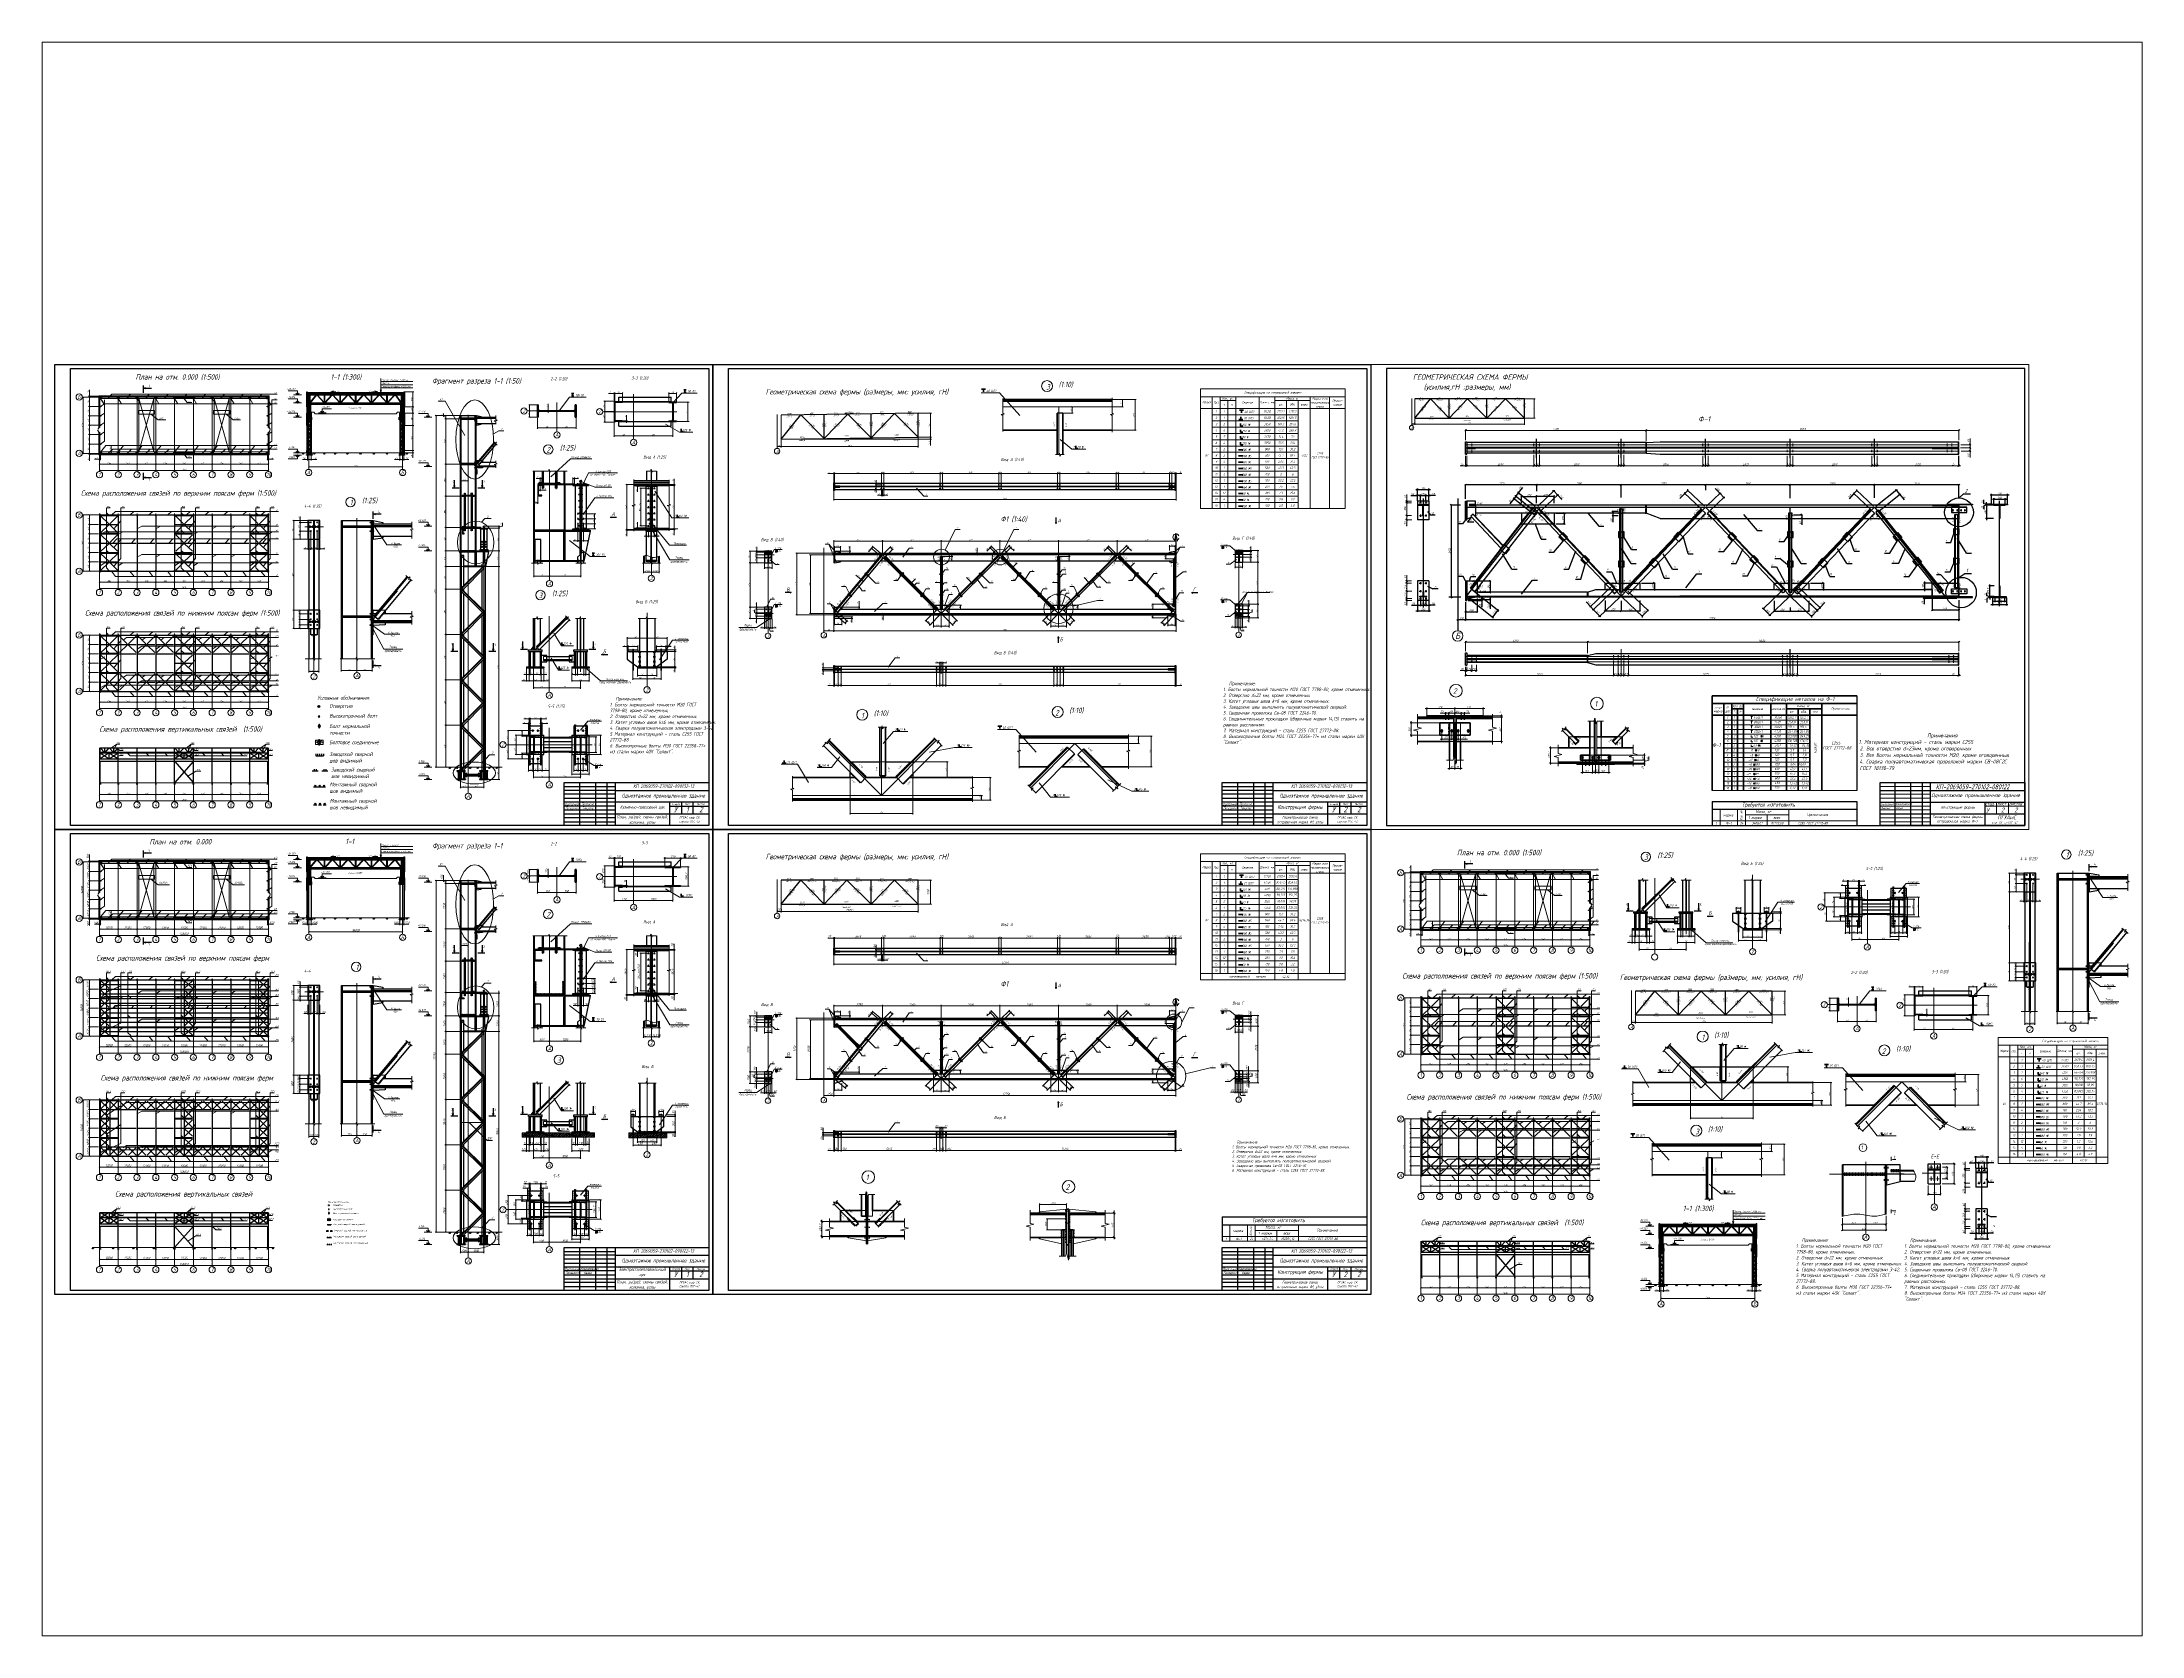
# Paper-space layout 'Лист1' of a CAD drawing. Header units: millimetres. Extents: x 26 to 231, y 20 to 176.
# The model-space entities are those that its viewports show. They can reach past a viewport. Long polylines and large blocks are cut down to what shows.
import ezdxf

# ---------------------------------------------------------------- set-up
doc = ezdxf.new("R2010")
doc.units = ezdxf.units.MM
for name, pattern in [('ACAD_ISO03W100', [30, 12, -18]), ('ACAD_ISO04W100', [30, 24, -3, 0, -3]), ('ACAD_ISO10W100', [18, 12, -3, 0, -3]), ('DASHDOT', [25.4, 12.7, -6.35, 0, -6.35]), ('DASHDOT2', [12.7, 6.35, -3.175, 0, -3.175]), ('DASHDOTX2', [50.8, 25.4, -12.7, 0, -12.7]), ('DASHED2', [9.525, 6.35, -3.175]), ('DASHEDX40', [30, 20, -10]), ('GOST2.303 4', [7, 5, -2, 0]), ('HIDDEN2', [4.7625, 3.175, -1.5875])]:
    doc.linetypes.add(name, pattern=pattern)
doc.layers.get('0').update_dxf_attribs({"lineweight": 18})
for name, color, linetype, lineweight in [('2', 213, 'Continuous', 20), ('Dimension', 3, 'Continuous', 20), ('Osi', 1, 'DASHDOTX2', 25), ('Strich', 2, 'DASHED2', 25), ('заголовок', 2, 'Continuous', 30), ('Линия 1', 20, 'Continuous', 40), ('Оси А', 40, 'DASHDOT', 20), ('Оси Б', 73, 'Continuous', 20), ('ось', 240, 'DASHDOT2', 25), ('Размер', 3, 'Continuous', 25), ('стены', 7, 'Continuous', 35), ('Текст', 2, 'Continuous', 20), ('Тонкая', 7, 'Continuous', 13), ('штрих', 131, 'GOST2.303 4', 25), ('Штрих.', 230, 'HIDDEN2', 18)]:
    doc.layers.add(name, color=color, linetype=linetype, lineweight=lineweight)
doc.layers.add('Рамка', color=2, linetype='Continuous')
doc.styles.add('Rasmer', font='romans.shx')
doc.styles.get("Standard").update_dxf_attribs({"font": 'romans.shx', "width": 0.75, "oblique": 15, "height": 1.5})
doc.styles.add('style1', font='romans.shx', dxfattribs={"width": 0.8, "oblique": 15})
doc.styles.add('style2', font='romans.shx', dxfattribs={"width": 0.8, "oblique": 15})
doc.dimstyles.new('ISO-25', dxfattribs={"dimtxt": 1.5, "dimasz": 2, "dimexe": 1.25, "dimexo": 0.625, "dimtad": 1, "dimtxsty": 'Standard', "dimblk": 'ARCHTICK', "dimcen": 2.5, "dimadec": 0, "dimazin": 0, "dimtfac": 1, "dimtmove": 0, "dimatfit": 3, "dimldrblk": 'NONE', "dimfxl": 1, "dimlwd": 18, "dimlwe": 18, "dimarcsym": 0})
pattern_1 = [(45, (4.3158, 213.0298), (-1.767767, 1.767767), []), (45, (6.0808, 213.0298), (-1.767767, 1.767767), [1.2, -0.5])]

# ---------------------------------------------------------------- blocks, each defined once
blk = doc.blocks.new('_ArchTick')
at = {"color": 0, "linetype": 'ByBlock', "const_width": 0.15}
blk.add_lwpolyline([(-0.5, -0.5), (0.5, 0.5)], dxfattribs=at)
blk = doc.blocks.new('*D6')
at = {"color": 0, "lineweight": 18, "transparency": 16777216}
for p, q in [((1722.1, 1528.9), (1722.1, 1518.4)), ((1722.1, 1519.7), (1746.1, 1519.7)), ((1746.1, 1528.9), (1746.1, 1518.4))]:
    blk.add_line(p, q, dxfattribs=at)
at = {"layer": 'Defpoints', "color": 0, "transparency": 16777216}
for p in [(1722.1, 1529.6), (1746.1, 1529.6), (1746.1, 1519.7)]:
    blk.add_point(p, dxfattribs=at)
at = {"color": 0, "lineweight": 18, "transparency": 16777216, "xscale": 2, "yscale": 2, "zscale": 2, "rotation": 180}
blk.add_blockref('_ArchTick', (1722.1, 1519.7), dxfattribs=at)
at = {"color": 0, "lineweight": 18, "transparency": 16777216, "xscale": 2, "yscale": 2, "zscale": 2}
blk.add_blockref('_ArchTick', (1746.1, 1519.7), dxfattribs=at)
at = {"color": 0, "transparency": 16777216, "insert": (1734.1, 1521.1), "char_height": 1.5, "attachment_point": 5}
blk.add_mtext('12000', dxfattribs=at)
blk = doc.blocks.new('_None')
blk = doc.blocks.new('*D7')
at = {"color": 0, "lineweight": 18, "transparency": 16777216}
for p, q in [((1746.1, 1528.9), (1746.1, 1518.4)), ((1746.1, 1519.7), (1770.1, 1519.7)), ((1770.1, 1528.9), (1770.1, 1518.4))]:
    blk.add_line(p, q, dxfattribs=at)
at = {"layer": 'Defpoints', "color": 0, "transparency": 16777216}
for p in [(1746.1, 1529.6), (1770.1, 1529.6), (1770.1, 1519.7)]:
    blk.add_point(p, dxfattribs=at)
at = {"color": 0, "lineweight": 18, "transparency": 16777216, "xscale": 2, "yscale": 2, "zscale": 2, "rotation": 180}
blk.add_blockref('_ArchTick', (1746.1, 1519.7), dxfattribs=at)
at = {"color": 0, "lineweight": 18, "transparency": 16777216, "xscale": 2, "yscale": 2, "zscale": 2}
blk.add_blockref('_ArchTick', (1770.1, 1519.7), dxfattribs=at)
at = {"color": 0, "transparency": 16777216, "insert": (1758.1, 1521.1), "char_height": 1.5, "attachment_point": 5}
blk.add_mtext('12000', dxfattribs=at)
blk = doc.blocks.new('*D8')
at = {"color": 0, "lineweight": 18, "transparency": 16777216}
for p, q in [((1770.1, 1528.9), (1770.1, 1518.4)), ((1770.1, 1519.7), (1794.1, 1519.7)), ((1794.1, 1528.9), (1794.1, 1518.4))]:
    blk.add_line(p, q, dxfattribs=at)
at = {"layer": 'Defpoints', "color": 0, "transparency": 16777216}
for p in [(1770.1, 1529.6), (1794.1, 1529.6), (1794.1, 1519.7)]:
    blk.add_point(p, dxfattribs=at)
at = {"color": 0, "lineweight": 18, "transparency": 16777216, "xscale": 2, "yscale": 2, "zscale": 2, "rotation": 180}
blk.add_blockref('_ArchTick', (1770.1, 1519.7), dxfattribs=at)
at = {"color": 0, "lineweight": 18, "transparency": 16777216, "xscale": 2, "yscale": 2, "zscale": 2}
blk.add_blockref('_ArchTick', (1794.1, 1519.7), dxfattribs=at)
at = {"color": 0, "transparency": 16777216, "insert": (1782.1, 1521.1), "char_height": 1.5, "attachment_point": 5}
blk.add_mtext('12000', dxfattribs=at)
blk = doc.blocks.new('*D9')
at = {"color": 0, "lineweight": 18, "transparency": 16777216}
for p, q in [((1794.1, 1528.9), (1794.1, 1518.4)), ((1794.1, 1519.7), (1818.1, 1519.7)), ((1818.1, 1528.9), (1818.1, 1518.4))]:
    blk.add_line(p, q, dxfattribs=at)
at = {"layer": 'Defpoints', "color": 0, "transparency": 16777216}
for p in [(1794.1, 1529.6), (1818.1, 1529.6), (1818.1, 1519.7)]:
    blk.add_point(p, dxfattribs=at)
at = {"color": 0, "lineweight": 18, "transparency": 16777216, "xscale": 2, "yscale": 2, "zscale": 2, "rotation": 180}
blk.add_blockref('_ArchTick', (1794.1, 1519.7), dxfattribs=at)
at = {"color": 0, "lineweight": 18, "transparency": 16777216, "xscale": 2, "yscale": 2, "zscale": 2}
blk.add_blockref('_ArchTick', (1818.1, 1519.7), dxfattribs=at)
at = {"color": 0, "transparency": 16777216, "insert": (1806.1, 1521.1), "char_height": 1.5, "attachment_point": 5}
blk.add_mtext('12000', dxfattribs=at)
blk = doc.blocks.new('*D10')
at = {"color": 0, "lineweight": 18, "transparency": 16777216}
for p, q in [((1818.1, 1528.9), (1818.1, 1518.4)), ((1818.1, 1519.7), (1842.1, 1519.7)), ((1842.1, 1528.9), (1842.1, 1518.4))]:
    blk.add_line(p, q, dxfattribs=at)
at = {"layer": 'Defpoints', "color": 0, "transparency": 16777216}
for p in [(1818.1, 1529.6), (1842.1, 1529.6), (1842.1, 1519.7)]:
    blk.add_point(p, dxfattribs=at)
at = {"color": 0, "lineweight": 18, "transparency": 16777216, "xscale": 2, "yscale": 2, "zscale": 2, "rotation": 180}
blk.add_blockref('_ArchTick', (1818.1, 1519.7), dxfattribs=at)
at = {"color": 0, "lineweight": 18, "transparency": 16777216, "xscale": 2, "yscale": 2, "zscale": 2}
blk.add_blockref('_ArchTick', (1842.1, 1519.7), dxfattribs=at)
at = {"color": 0, "transparency": 16777216, "insert": (1830.1, 1521.1), "char_height": 1.5, "attachment_point": 5}
blk.add_mtext('12000', dxfattribs=at)
blk = doc.blocks.new('*D11')
at = {"color": 0, "lineweight": 18, "transparency": 16777216}
for p, q in [((1842.1, 1528.9), (1842.1, 1518.4)), ((1842.1, 1519.7), (1866.1, 1519.7)), ((1866.1, 1528.9), (1866.1, 1518.4))]:
    blk.add_line(p, q, dxfattribs=at)
at = {"layer": 'Defpoints', "color": 0, "transparency": 16777216}
for p in [(1842.1, 1529.6), (1866.1, 1529.6), (1866.1, 1519.7)]:
    blk.add_point(p, dxfattribs=at)
at = {"color": 0, "lineweight": 18, "transparency": 16777216, "xscale": 2, "yscale": 2, "zscale": 2, "rotation": 180}
blk.add_blockref('_ArchTick', (1842.1, 1519.7), dxfattribs=at)
at = {"color": 0, "lineweight": 18, "transparency": 16777216, "xscale": 2, "yscale": 2, "zscale": 2}
blk.add_blockref('_ArchTick', (1866.1, 1519.7), dxfattribs=at)
at = {"color": 0, "transparency": 16777216, "insert": (1854.1, 1521.1), "char_height": 1.5, "attachment_point": 5}
blk.add_mtext('12000', dxfattribs=at)
blk = doc.blocks.new('*D12')
at = {"color": 0, "lineweight": 18, "transparency": 16777216}
for p, q in [((1866.1, 1528.9), (1866.1, 1518.4)), ((1866.1, 1519.7), (1890.1, 1519.7)), ((1890.1, 1528.9), (1890.1, 1518.4))]:
    blk.add_line(p, q, dxfattribs=at)
at = {"layer": 'Defpoints', "color": 0, "transparency": 16777216}
for p in [(1866.1, 1529.6), (1890.1, 1529.6), (1890.1, 1519.7)]:
    blk.add_point(p, dxfattribs=at)
at = {"color": 0, "lineweight": 18, "transparency": 16777216, "xscale": 2, "yscale": 2, "zscale": 2, "rotation": 180}
blk.add_blockref('_ArchTick', (1866.1, 1519.7), dxfattribs=at)
at = {"color": 0, "lineweight": 18, "transparency": 16777216, "xscale": 2, "yscale": 2, "zscale": 2}
blk.add_blockref('_ArchTick', (1890.1, 1519.7), dxfattribs=at)
at = {"color": 0, "transparency": 16777216, "insert": (1878.1, 1521.1), "char_height": 1.5, "attachment_point": 5}
blk.add_mtext('12000', dxfattribs=at)
blk = doc.blocks.new('*D13')
at = {"color": 0, "lineweight": 18, "transparency": 16777216}
for p, q in [((1890.1, 1528.9), (1890.1, 1518.4)), ((1890.1, 1519.7), (1914.1, 1519.7)), ((1914.1, 1528.9), (1914.1, 1518.4))]:
    blk.add_line(p, q, dxfattribs=at)
at = {"layer": 'Defpoints', "color": 0, "transparency": 16777216}
for p in [(1890.1, 1529.6), (1914.1, 1529.6), (1914.1, 1519.7)]:
    blk.add_point(p, dxfattribs=at)
at = {"color": 0, "lineweight": 18, "transparency": 16777216, "xscale": 2, "yscale": 2, "zscale": 2, "rotation": 180}
blk.add_blockref('_ArchTick', (1890.1, 1519.7), dxfattribs=at)
at = {"color": 0, "lineweight": 18, "transparency": 16777216, "xscale": 2, "yscale": 2, "zscale": 2}
blk.add_blockref('_ArchTick', (1914.1, 1519.7), dxfattribs=at)
at = {"color": 0, "transparency": 16777216, "insert": (1902.1, 1521.1), "char_height": 1.5, "attachment_point": 5}
blk.add_mtext('12000', dxfattribs=at)
blk = doc.blocks.new('*D14')
at = {"color": 0, "lineweight": 18, "transparency": 16777216}
for p, q in [((1914.1, 1528.9), (1914.1, 1518.4)), ((1914.1, 1519.7), (1938.1, 1519.7)), ((1938.1, 1528.9), (1938.1, 1518.4))]:
    blk.add_line(p, q, dxfattribs=at)
at = {"layer": 'Defpoints', "color": 0, "transparency": 16777216}
for p in [(1914.1, 1529.6), (1938.1, 1529.6), (1938.1, 1519.7)]:
    blk.add_point(p, dxfattribs=at)
at = {"color": 0, "lineweight": 18, "transparency": 16777216, "xscale": 2, "yscale": 2, "zscale": 2, "rotation": 180}
blk.add_blockref('_ArchTick', (1914.1, 1519.7), dxfattribs=at)
at = {"color": 0, "lineweight": 18, "transparency": 16777216, "xscale": 2, "yscale": 2, "zscale": 2}
blk.add_blockref('_ArchTick', (1938.1, 1519.7), dxfattribs=at)
at = {"color": 0, "transparency": 16777216, "insert": (1926.1, 1521.1), "char_height": 1.5, "attachment_point": 5}
blk.add_mtext('12000', dxfattribs=at)
blk = doc.blocks.new('*D15')
at = {"color": 0, "lineweight": 18, "transparency": 16777216}
for p, q in [((1722.1, 1531.1), (1722.1, 1510.4)), ((1938.1, 1531.1), (1938.1, 1510.4)), ((1722.1, 1511.7), (1938.1, 1511.7))]:
    blk.add_line(p, q, dxfattribs=at)
at = {"layer": 'Defpoints', "color": 0, "transparency": 16777216}
for p in [(1722.1, 1531.7), (1938.1, 1531.7), (1938.1, 1511.7)]:
    blk.add_point(p, dxfattribs=at)
at = {"color": 0, "lineweight": 18, "transparency": 16777216, "xscale": 2, "yscale": 2, "zscale": 2, "rotation": 180}
blk.add_blockref('_ArchTick', (1722.1, 1511.7), dxfattribs=at)
at = {"color": 0, "lineweight": 18, "transparency": 16777216, "xscale": 2, "yscale": 2, "zscale": 2}
blk.add_blockref('_ArchTick', (1938.1, 1511.7), dxfattribs=at)
at = {"color": 0, "transparency": 16777216, "insert": (1830.1, 1513.1), "char_height": 1.5, "attachment_point": 5}
blk.add_mtext('108000', dxfattribs=at)
blk = doc.blocks.new('*D16')
at = {"color": 0, "lineweight": 18, "transparency": 16777216}
for p, q in [((1720.7, 1545.5), (1708.1, 1545.5)), ((1717.1, 1533.5), (1708.1, 1533.5)), ((1709.3, 1533.5), (1709.3, 1545.5))]:
    blk.add_line(p, q, dxfattribs=at)
at = {"layer": 'Defpoints', "color": 0, "transparency": 16777216}
for p in [(1709.3, 1545.5), (1717.7, 1533.5), (1721.3, 1545.5)]:
    blk.add_point(p, dxfattribs=at)
at = {"color": 0, "lineweight": 18, "transparency": 16777216, "xscale": 2, "yscale": 2, "zscale": 2}
for p, rotation in [((1709.3, 1545.5), 90), ((1709.3, 1533.5), 270)]:
    blk.add_blockref('_ArchTick', p, dxfattribs=dict(at, rotation=rotation))
at = {"color": 0, "transparency": 16777216, "insert": (1707.9, 1539.5), "char_height": 1.5, "attachment_point": 5, "rotation": 90}
blk.add_mtext('6000', dxfattribs=at)
blk = doc.blocks.new('*D17')
at = {"color": 0, "lineweight": 18, "transparency": 16777216}
for p, q in [((1720.7, 1557.5), (1708.1, 1557.5)), ((1709.3, 1545.5), (1709.3, 1557.5)), ((1717.1, 1545.5), (1708.1, 1545.5))]:
    blk.add_line(p, q, dxfattribs=at)
at = {"layer": 'Defpoints', "color": 0, "transparency": 16777216}
for p in [(1709.3, 1557.5), (1721.3, 1557.5), (1717.7, 1545.5)]:
    blk.add_point(p, dxfattribs=at)
at = {"color": 0, "lineweight": 18, "transparency": 16777216, "xscale": 2, "yscale": 2, "zscale": 2}
for p, rotation in [((1709.3, 1557.5), 90), ((1709.3, 1545.5), 270)]:
    blk.add_blockref('_ArchTick', p, dxfattribs=dict(at, rotation=rotation))
at = {"color": 0, "transparency": 16777216, "insert": (1707.9, 1551.5), "char_height": 1.5, "attachment_point": 5, "rotation": 90}
blk.add_mtext('6000', dxfattribs=at)
blk = doc.blocks.new('*D18')
at = {"color": 0, "lineweight": 18, "transparency": 16777216}
for p, q in [((1720.7, 1569.5), (1708.1, 1569.5)), ((1717.1, 1557.5), (1708.1, 1557.5)), ((1709.3, 1557.5), (1709.3, 1569.5))]:
    blk.add_line(p, q, dxfattribs=at)
at = {"layer": 'Defpoints', "color": 0, "transparency": 16777216}
for p in [(1709.3, 1569.5), (1717.7, 1557.5), (1721.3, 1569.5)]:
    blk.add_point(p, dxfattribs=at)
at = {"color": 0, "lineweight": 18, "transparency": 16777216, "xscale": 2, "yscale": 2, "zscale": 2}
for p, rotation in [((1709.3, 1569.5), 90), ((1709.3, 1557.5), 270)]:
    blk.add_blockref('_ArchTick', p, dxfattribs=dict(at, rotation=rotation))
at = {"color": 0, "transparency": 16777216, "insert": (1707.9, 1563.5), "char_height": 1.5, "attachment_point": 5, "rotation": 90}
blk.add_mtext('6000', dxfattribs=at)
blk = doc.blocks.new('*D19')
at = {"color": 0, "lineweight": 18, "transparency": 16777216}
for p, q in [((1720.7, 1581.5), (1708.1, 1581.5)), ((1717.1, 1569.5), (1708.1, 1569.5)), ((1709.3, 1569.5), (1709.3, 1581.5))]:
    blk.add_line(p, q, dxfattribs=at)
at = {"layer": 'Defpoints', "color": 0, "transparency": 16777216}
for p in [(1709.3, 1581.5), (1717.7, 1569.5), (1721.3, 1581.5)]:
    blk.add_point(p, dxfattribs=at)
at = {"color": 0, "lineweight": 18, "transparency": 16777216, "xscale": 2, "yscale": 2, "zscale": 2}
for p, rotation in [((1709.3, 1581.5), 90), ((1709.3, 1569.5), 270)]:
    blk.add_blockref('_ArchTick', p, dxfattribs=dict(at, rotation=rotation))
at = {"color": 0, "transparency": 16777216, "insert": (1707.9, 1575.5), "char_height": 1.5, "attachment_point": 5, "rotation": 90}
blk.add_mtext('6000', dxfattribs=at)
blk = doc.blocks.new('*D20')
at = {"color": 0, "lineweight": 18, "transparency": 16777216}
for p, q in [((1720.7, 1593.5), (1708.1, 1593.5)), ((1709.3, 1581.5), (1709.3, 1593.5)), ((1717.1, 1581.5), (1708.1, 1581.5))]:
    blk.add_line(p, q, dxfattribs=at)
at = {"layer": 'Defpoints', "color": 0, "transparency": 16777216}
for p in [(1709.3, 1593.5), (1721.3, 1593.5), (1717.7, 1581.5)]:
    blk.add_point(p, dxfattribs=at)
at = {"color": 0, "lineweight": 18, "transparency": 16777216, "xscale": 2, "yscale": 2, "zscale": 2}
for p, rotation in [((1709.3, 1593.5), 90), ((1709.3, 1581.5), 270)]:
    blk.add_blockref('_ArchTick', p, dxfattribs=dict(at, rotation=rotation))
at = {"color": 0, "transparency": 16777216, "insert": (1707.9, 1587.5), "char_height": 1.5, "attachment_point": 5, "rotation": 90}
blk.add_mtext('6000', dxfattribs=at)
blk = doc.blocks.new('*D21')
at = {"color": 0, "lineweight": 18, "transparency": 16777216}
for p, q in [((1720.7, 1605.5), (1708.1, 1605.5)), ((1717.1, 1593.5), (1708.1, 1593.5)), ((1709.3, 1593.5), (1709.3, 1605.5))]:
    blk.add_line(p, q, dxfattribs=at)
at = {"layer": 'Defpoints', "color": 0, "transparency": 16777216}
for p in [(1709.3, 1605.5), (1717.7, 1593.5), (1721.3, 1605.5)]:
    blk.add_point(p, dxfattribs=at)
at = {"color": 0, "lineweight": 18, "transparency": 16777216, "xscale": 2, "yscale": 2, "zscale": 2}
for p, rotation in [((1709.3, 1605.5), 90), ((1709.3, 1593.5), 270)]:
    blk.add_blockref('_ArchTick', p, dxfattribs=dict(at, rotation=rotation))
at = {"color": 0, "transparency": 16777216, "insert": (1707.9, 1599.5), "char_height": 1.5, "attachment_point": 5, "rotation": 90}
blk.add_mtext('6000', dxfattribs=at)
blk = doc.blocks.new('*D22')
at = {"color": 0, "lineweight": 18, "transparency": 16777216}
for p, q in [((1720.7, 1605.5), (1700.1, 1605.5)), ((1701.3, 1605.5), (1701.3, 1533.5)), ((1720.7, 1533.5), (1700.1, 1533.5))]:
    blk.add_line(p, q, dxfattribs=at)
at = {"layer": 'Defpoints', "color": 0, "transparency": 16777216}
for p in [(1721.3, 1605.5), (1701.3, 1533.5), (1721.3, 1533.5)]:
    blk.add_point(p, dxfattribs=at)
at = {"color": 0, "lineweight": 18, "transparency": 16777216, "xscale": 2, "yscale": 2, "zscale": 2}
for p, rotation in [((1701.3, 1605.5), 90), ((1701.3, 1533.5), 270)]:
    blk.add_blockref('_ArchTick', p, dxfattribs=dict(at, rotation=rotation))
at = {"color": 0, "transparency": 16777216, "insert": (1699.9, 1569.5), "char_height": 1.5, "attachment_point": 5, "rotation": 90}
blk.add_mtext('36000', dxfattribs=at)
blk = doc.blocks.new('*D23')
at = {"color": 0, "lineweight": 18, "transparency": 16777216}
for p, q in [((1744.3, 1535.5), (1735.8, 1535.5)), ((1744.3, 1533.5), (1735.8, 1533.5)), ((1737, 1535.5), (1737, 1542.6)), ((1737, 1533.5), (1737, 1535.5))]:
    blk.add_line(p, q, dxfattribs=at)
at = {"layer": 'Defpoints', "color": 0, "transparency": 16777216}
for p in [(1737, 1535.5), (1745, 1535.5), (1745, 1533.5)]:
    blk.add_point(p, dxfattribs=at)
at = {"color": 0, "lineweight": 18, "transparency": 16777216, "xscale": 2, "yscale": 2, "zscale": 2}
for p, rotation in [((1737, 1535.5), 90), ((1737, 1533.5), 270)]:
    blk.add_blockref('_ArchTick', p, dxfattribs=dict(at, rotation=rotation))
at = {"color": 0, "transparency": 16777216, "insert": (1735.7, 1540), "char_height": 1.5, "attachment_point": 5, "rotation": 90}
blk.add_mtext('1000', dxfattribs=at)
blk = doc.blocks.new('*D24')
at = {"color": 0, "lineweight": 18, "transparency": 16777216}
for p, q in [((1936.7, 1534.7), (1936.7, 1524.8)), ((1938.1, 1534.7), (1938.1, 1524.8)), ((1936.7, 1526), (1938.1, 1526)), ((1938.1, 1526), (1944.5, 1526))]:
    blk.add_line(p, q, dxfattribs=at)
at = {"layer": 'Defpoints', "color": 0, "transparency": 16777216}
for p in [(1936.7, 1535.3), (1938.1, 1535.3), (1938.1, 1526)]:
    blk.add_point(p, dxfattribs=at)
at = {"color": 0, "lineweight": 18, "transparency": 16777216, "xscale": 2, "yscale": 2, "zscale": 2, "rotation": 180}
blk.add_blockref('_ArchTick', (1936.7, 1526), dxfattribs=at)
at = {"color": 0, "lineweight": 18, "transparency": 16777216, "xscale": 2, "yscale": 2, "zscale": 2}
blk.add_blockref('_ArchTick', (1938.1, 1526), dxfattribs=at)
at = {"color": 0, "transparency": 16777216, "insert": (1942.3, 1527.4), "char_height": 1.5, "attachment_point": 5}
blk.add_mtext('500', dxfattribs=at)
blk = doc.blocks.new('*D25')
at = {"color": 0, "lineweight": 18, "transparency": 16777216}
for p, q in [((1722.1, 1534.7), (1722.1, 1524.8)), ((1723.5, 1534.7), (1723.5, 1524.8)), ((1722.1, 1526), (1715.8, 1526)), ((1723.5, 1526), (1722.1, 1526))]:
    blk.add_line(p, q, dxfattribs=at)
at = {"layer": 'Defpoints', "color": 0, "transparency": 16777216}
for p in [(1722.1, 1535.3), (1723.5, 1535.3), (1722.1, 1526)]:
    blk.add_point(p, dxfattribs=at)
at = {"color": 0, "lineweight": 18, "transparency": 16777216, "xscale": 2, "yscale": 2, "zscale": 2, "rotation": 180}
blk.add_blockref('_ArchTick', (1722.1, 1526), dxfattribs=at)
at = {"color": 0, "lineweight": 18, "transparency": 16777216, "xscale": 2, "yscale": 2, "zscale": 2}
blk.add_blockref('_ArchTick', (1723.5, 1526), dxfattribs=at)
at = {"color": 0, "transparency": 16777216, "insert": (1718, 1527.4), "char_height": 1.5, "attachment_point": 5}
blk.add_mtext('500', dxfattribs=at)
blk = doc.blocks.new('*D26')
at = {"color": 0, "lineweight": 18, "transparency": 16777216}
for p, q in [((1721.5, 1533.5), (1708.1, 1533.5)), ((1721.5, 1532.5), (1708.1, 1532.5)), ((1709.3, 1533.5), (1709.3, 1535.5)), ((1709.3, 1533.5), (1709.3, 1532.5)), ((1709.3, 1532.5), (1709.3, 1524.2))]:
    blk.add_line(p, q, dxfattribs=at)
at = {"layer": 'Defpoints', "color": 0, "transparency": 16777216}
for p in [(1709.3, 1532.5), (1722.1, 1533.5), (1722.1, 1532.5)]:
    blk.add_point(p, dxfattribs=at)
at = {"color": 0, "lineweight": 18, "transparency": 16777216, "xscale": 2, "yscale": 2, "zscale": 2}
for p, rotation in [((1709.3, 1533.5), 270), ((1709.3, 1532.5), 90)]:
    blk.add_blockref('_ArchTick', p, dxfattribs=dict(at, rotation=rotation))
at = {"color": 0, "transparency": 16777216, "insert": (1707.9, 1526.3), "char_height": 1.5, "attachment_point": 5, "rotation": 90}
blk.add_mtext('500', dxfattribs=at)
blk = doc.blocks.new('*D27')
at = {"color": 0, "lineweight": 18, "transparency": 16777216}
for p, q in [((1709.3, 1606.5), (1709.3, 1614.8)), ((1721.5, 1606.5), (1708.1, 1606.5)), ((1721.5, 1605.5), (1708.1, 1605.5)), ((1709.3, 1605.5), (1709.3, 1606.5)), ((1709.3, 1605.5), (1709.3, 1603.5))]:
    blk.add_line(p, q, dxfattribs=at)
at = {"layer": 'Defpoints', "color": 0, "transparency": 16777216}
for p in [(1709.3, 1606.5), (1722.1, 1606.5), (1722.1, 1605.5)]:
    blk.add_point(p, dxfattribs=at)
at = {"color": 0, "lineweight": 18, "transparency": 16777216, "xscale": 2, "yscale": 2, "zscale": 2}
for p, rotation in [((1709.3, 1606.5), 270), ((1709.3, 1605.5), 90)]:
    blk.add_blockref('_ArchTick', p, dxfattribs=dict(at, rotation=rotation))
at = {"color": 0, "transparency": 16777216, "insert": (1707.9, 1612.7), "char_height": 1.5, "attachment_point": 5, "rotation": 90}
blk.add_mtext('500', dxfattribs=at)
blk = doc.blocks.new('*D28')
at = {"color": 0, "lineweight": 18, "transparency": 16777216}
for p, q in [((1722.1, 1378.3), (1722.1, 1367.9)), ((1722.1, 1369.1), (1746.1, 1369.1)), ((1746.1, 1378.3), (1746.1, 1367.9))]:
    blk.add_line(p, q, dxfattribs=at)
at = {"layer": 'Defpoints', "color": 0, "transparency": 16777216}
for p in [(1722.1, 1379), (1746.1, 1379), (1746.1, 1369.1)]:
    blk.add_point(p, dxfattribs=at)
at = {"color": 0, "lineweight": 18, "transparency": 16777216, "xscale": 2, "yscale": 2, "zscale": 2, "rotation": 180}
blk.add_blockref('_ArchTick', (1722.1, 1369.1), dxfattribs=at)
at = {"color": 0, "lineweight": 18, "transparency": 16777216, "xscale": 2, "yscale": 2, "zscale": 2}
blk.add_blockref('_ArchTick', (1746.1, 1369.1), dxfattribs=at)
at = {"color": 0, "transparency": 16777216, "insert": (1734.1, 1370.5), "char_height": 1.5, "attachment_point": 5}
blk.add_mtext('12000', dxfattribs=at)
blk = doc.blocks.new('*D29')
at = {"color": 0, "lineweight": 18, "transparency": 16777216}
for p, q in [((1746.1, 1378.3), (1746.1, 1367.9)), ((1746.1, 1369.1), (1770.1, 1369.1)), ((1770.1, 1378.3), (1770.1, 1367.9))]:
    blk.add_line(p, q, dxfattribs=at)
at = {"layer": 'Defpoints', "color": 0, "transparency": 16777216}
for p in [(1746.1, 1379), (1770.1, 1379), (1770.1, 1369.1)]:
    blk.add_point(p, dxfattribs=at)
at = {"color": 0, "lineweight": 18, "transparency": 16777216, "xscale": 2, "yscale": 2, "zscale": 2, "rotation": 180}
blk.add_blockref('_ArchTick', (1746.1, 1369.1), dxfattribs=at)
at = {"color": 0, "lineweight": 18, "transparency": 16777216, "xscale": 2, "yscale": 2, "zscale": 2}
blk.add_blockref('_ArchTick', (1770.1, 1369.1), dxfattribs=at)
at = {"color": 0, "transparency": 16777216, "insert": (1758.1, 1370.5), "char_height": 1.5, "attachment_point": 5}
blk.add_mtext('12000', dxfattribs=at)
blk = doc.blocks.new('*D30')
at = {"color": 0, "lineweight": 18, "transparency": 16777216}
for p, q in [((1770.1, 1378.3), (1770.1, 1367.9)), ((1770.1, 1369.1), (1794.1, 1369.1)), ((1794.1, 1378.3), (1794.1, 1367.9))]:
    blk.add_line(p, q, dxfattribs=at)
at = {"layer": 'Defpoints', "color": 0, "transparency": 16777216}
for p in [(1770.1, 1379), (1794.1, 1379), (1794.1, 1369.1)]:
    blk.add_point(p, dxfattribs=at)
at = {"color": 0, "lineweight": 18, "transparency": 16777216, "xscale": 2, "yscale": 2, "zscale": 2, "rotation": 180}
blk.add_blockref('_ArchTick', (1770.1, 1369.1), dxfattribs=at)
at = {"color": 0, "lineweight": 18, "transparency": 16777216, "xscale": 2, "yscale": 2, "zscale": 2}
blk.add_blockref('_ArchTick', (1794.1, 1369.1), dxfattribs=at)
at = {"color": 0, "transparency": 16777216, "insert": (1782.1, 1370.5), "char_height": 1.5, "attachment_point": 5}
blk.add_mtext('12000', dxfattribs=at)
blk = doc.blocks.new('*D31')
at = {"color": 0, "lineweight": 18, "transparency": 16777216}
for p, q in [((1794.1, 1378.3), (1794.1, 1367.9)), ((1794.1, 1369.1), (1818.1, 1369.1)), ((1818.1, 1378.3), (1818.1, 1367.9))]:
    blk.add_line(p, q, dxfattribs=at)
at = {"layer": 'Defpoints', "color": 0, "transparency": 16777216}
for p in [(1794.1, 1379), (1818.1, 1379), (1818.1, 1369.1)]:
    blk.add_point(p, dxfattribs=at)
at = {"color": 0, "lineweight": 18, "transparency": 16777216, "xscale": 2, "yscale": 2, "zscale": 2, "rotation": 180}
blk.add_blockref('_ArchTick', (1794.1, 1369.1), dxfattribs=at)
at = {"color": 0, "lineweight": 18, "transparency": 16777216, "xscale": 2, "yscale": 2, "zscale": 2}
blk.add_blockref('_ArchTick', (1818.1, 1369.1), dxfattribs=at)
at = {"color": 0, "transparency": 16777216, "insert": (1806.1, 1370.5), "char_height": 1.5, "attachment_point": 5}
blk.add_mtext('12000', dxfattribs=at)
blk = doc.blocks.new('*D32')
at = {"color": 0, "lineweight": 18, "transparency": 16777216}
for p, q in [((1818.1, 1378.3), (1818.1, 1367.9)), ((1818.1, 1369.1), (1842.1, 1369.1)), ((1842.1, 1378.3), (1842.1, 1367.9))]:
    blk.add_line(p, q, dxfattribs=at)
at = {"layer": 'Defpoints', "color": 0, "transparency": 16777216}
for p in [(1818.1, 1379), (1842.1, 1379), (1842.1, 1369.1)]:
    blk.add_point(p, dxfattribs=at)
at = {"color": 0, "lineweight": 18, "transparency": 16777216, "xscale": 2, "yscale": 2, "zscale": 2, "rotation": 180}
blk.add_blockref('_ArchTick', (1818.1, 1369.1), dxfattribs=at)
at = {"color": 0, "lineweight": 18, "transparency": 16777216, "xscale": 2, "yscale": 2, "zscale": 2}
blk.add_blockref('_ArchTick', (1842.1, 1369.1), dxfattribs=at)
at = {"color": 0, "transparency": 16777216, "insert": (1830.1, 1370.5), "char_height": 1.5, "attachment_point": 5}
blk.add_mtext('12000', dxfattribs=at)
blk = doc.blocks.new('*D33')
at = {"color": 0, "lineweight": 18, "transparency": 16777216}
for p, q in [((1842.1, 1378.3), (1842.1, 1367.9)), ((1842.1, 1369.1), (1866.1, 1369.1)), ((1866.1, 1378.3), (1866.1, 1367.9))]:
    blk.add_line(p, q, dxfattribs=at)
at = {"layer": 'Defpoints', "color": 0, "transparency": 16777216}
for p in [(1842.1, 1379), (1866.1, 1379), (1866.1, 1369.1)]:
    blk.add_point(p, dxfattribs=at)
at = {"color": 0, "lineweight": 18, "transparency": 16777216, "xscale": 2, "yscale": 2, "zscale": 2, "rotation": 180}
blk.add_blockref('_ArchTick', (1842.1, 1369.1), dxfattribs=at)
at = {"color": 0, "lineweight": 18, "transparency": 16777216, "xscale": 2, "yscale": 2, "zscale": 2}
blk.add_blockref('_ArchTick', (1866.1, 1369.1), dxfattribs=at)
at = {"color": 0, "transparency": 16777216, "insert": (1854.1, 1370.5), "char_height": 1.5, "attachment_point": 5}
blk.add_mtext('12000', dxfattribs=at)
blk = doc.blocks.new('*D34')
at = {"color": 0, "lineweight": 18, "transparency": 16777216}
for p, q in [((1866.1, 1378.3), (1866.1, 1367.9)), ((1866.1, 1369.1), (1890.1, 1369.1)), ((1890.1, 1378.3), (1890.1, 1367.9))]:
    blk.add_line(p, q, dxfattribs=at)
at = {"layer": 'Defpoints', "color": 0, "transparency": 16777216}
for p in [(1866.1, 1379), (1890.1, 1379), (1890.1, 1369.1)]:
    blk.add_point(p, dxfattribs=at)
at = {"color": 0, "lineweight": 18, "transparency": 16777216, "xscale": 2, "yscale": 2, "zscale": 2, "rotation": 180}
blk.add_blockref('_ArchTick', (1866.1, 1369.1), dxfattribs=at)
at = {"color": 0, "lineweight": 18, "transparency": 16777216, "xscale": 2, "yscale": 2, "zscale": 2}
blk.add_blockref('_ArchTick', (1890.1, 1369.1), dxfattribs=at)
at = {"color": 0, "transparency": 16777216, "insert": (1878.1, 1370.5), "char_height": 1.5, "attachment_point": 5}
blk.add_mtext('12000', dxfattribs=at)
blk = doc.blocks.new('*D35')
at = {"color": 0, "lineweight": 18, "transparency": 16777216}
for p, q in [((1890.1, 1378.3), (1890.1, 1367.9)), ((1890.1, 1369.1), (1914.1, 1369.1)), ((1914.1, 1378.3), (1914.1, 1367.9))]:
    blk.add_line(p, q, dxfattribs=at)
at = {"layer": 'Defpoints', "color": 0, "transparency": 16777216}
for p in [(1890.1, 1379), (1914.1, 1379), (1914.1, 1369.1)]:
    blk.add_point(p, dxfattribs=at)
at = {"color": 0, "lineweight": 18, "transparency": 16777216, "xscale": 2, "yscale": 2, "zscale": 2, "rotation": 180}
blk.add_blockref('_ArchTick', (1890.1, 1369.1), dxfattribs=at)
at = {"color": 0, "lineweight": 18, "transparency": 16777216, "xscale": 2, "yscale": 2, "zscale": 2}
blk.add_blockref('_ArchTick', (1914.1, 1369.1), dxfattribs=at)
at = {"color": 0, "transparency": 16777216, "insert": (1902.1, 1370.5), "char_height": 1.5, "attachment_point": 5}
blk.add_mtext('12000', dxfattribs=at)
blk = doc.blocks.new('*D36')
at = {"color": 0, "lineweight": 18, "transparency": 16777216}
for p, q in [((1914.1, 1378.3), (1914.1, 1367.9)), ((1914.1, 1369.1), (1938.1, 1369.1)), ((1938.1, 1378.3), (1938.1, 1367.9))]:
    blk.add_line(p, q, dxfattribs=at)
at = {"layer": 'Defpoints', "color": 0, "transparency": 16777216}
for p in [(1914.1, 1379), (1938.1, 1379), (1938.1, 1369.1)]:
    blk.add_point(p, dxfattribs=at)
at = {"color": 0, "lineweight": 18, "transparency": 16777216, "xscale": 2, "yscale": 2, "zscale": 2, "rotation": 180}
blk.add_blockref('_ArchTick', (1914.1, 1369.1), dxfattribs=at)
at = {"color": 0, "lineweight": 18, "transparency": 16777216, "xscale": 2, "yscale": 2, "zscale": 2}
blk.add_blockref('_ArchTick', (1938.1, 1369.1), dxfattribs=at)
at = {"color": 0, "transparency": 16777216, "insert": (1926.1, 1370.5), "char_height": 1.5, "attachment_point": 5}
blk.add_mtext('12000', dxfattribs=at)
blk = doc.blocks.new('*D43')
at = {"color": 0, "lineweight": 18, "transparency": 16777216}
for p, q in [((1722.1, 1380.5), (1722.1, 1359.9)), ((1938.1, 1380.5), (1938.1, 1359.9)), ((1722.1, 1361.1), (1938.1, 1361.1))]:
    blk.add_line(p, q, dxfattribs=at)
at = {"layer": 'Defpoints', "color": 0, "transparency": 16777216}
for p in [(1722.1, 1381.1), (1938.1, 1381.1), (1938.1, 1361.1)]:
    blk.add_point(p, dxfattribs=at)
at = {"color": 0, "lineweight": 18, "transparency": 16777216, "xscale": 2, "yscale": 2, "zscale": 2, "rotation": 180}
blk.add_blockref('_ArchTick', (1722.1, 1361.1), dxfattribs=at)
at = {"color": 0, "lineweight": 18, "transparency": 16777216, "xscale": 2, "yscale": 2, "zscale": 2}
blk.add_blockref('_ArchTick', (1938.1, 1361.1), dxfattribs=at)
at = {"color": 0, "transparency": 16777216, "insert": (1830.1, 1362.5), "char_height": 1.5, "attachment_point": 5}
blk.add_mtext('108000', dxfattribs=at)
blk = doc.blocks.new('*D37')
at = {"color": 0, "lineweight": 18, "transparency": 16777216}
for p, q in [((1720.7, 1394.9), (1708.1, 1394.9)), ((1717.1, 1382.9), (1708.1, 1382.9)), ((1709.3, 1382.9), (1709.3, 1394.9))]:
    blk.add_line(p, q, dxfattribs=at)
at = {"layer": 'Defpoints', "color": 0, "transparency": 16777216}
for p in [(1709.3, 1394.9), (1717.7, 1382.9), (1721.3, 1394.9)]:
    blk.add_point(p, dxfattribs=at)
at = {"color": 0, "lineweight": 18, "transparency": 16777216, "xscale": 2, "yscale": 2, "zscale": 2}
for p, rotation in [((1709.3, 1394.9), 90), ((1709.3, 1382.9), 270)]:
    blk.add_blockref('_ArchTick', p, dxfattribs=dict(at, rotation=rotation))
at = {"color": 0, "transparency": 16777216, "insert": (1707.9, 1388.9), "char_height": 1.5, "attachment_point": 5, "rotation": 90}
blk.add_mtext('6000', dxfattribs=at)
blk = doc.blocks.new('*D38')
at = {"color": 0, "lineweight": 18, "transparency": 16777216}
for p, q in [((1720.7, 1406.9), (1708.1, 1406.9)), ((1709.3, 1394.9), (1709.3, 1406.9)), ((1717.1, 1394.9), (1708.1, 1394.9))]:
    blk.add_line(p, q, dxfattribs=at)
at = {"layer": 'Defpoints', "color": 0, "transparency": 16777216}
for p in [(1709.3, 1406.9), (1721.3, 1406.9), (1717.7, 1394.9)]:
    blk.add_point(p, dxfattribs=at)
at = {"color": 0, "lineweight": 18, "transparency": 16777216, "xscale": 2, "yscale": 2, "zscale": 2}
for p, rotation in [((1709.3, 1406.9), 90), ((1709.3, 1394.9), 270)]:
    blk.add_blockref('_ArchTick', p, dxfattribs=dict(at, rotation=rotation))
at = {"color": 0, "transparency": 16777216, "insert": (1707.9, 1400.9), "char_height": 1.5, "attachment_point": 5, "rotation": 90}
blk.add_mtext('6000', dxfattribs=at)
blk = doc.blocks.new('*D39')
at = {"color": 0, "lineweight": 18, "transparency": 16777216}
for p, q in [((1720.7, 1418.9), (1708.1, 1418.9)), ((1717.1, 1406.9), (1708.1, 1406.9)), ((1709.3, 1406.9), (1709.3, 1418.9))]:
    blk.add_line(p, q, dxfattribs=at)
at = {"layer": 'Defpoints', "color": 0, "transparency": 16777216}
for p in [(1709.3, 1418.9), (1717.7, 1406.9), (1721.3, 1418.9)]:
    blk.add_point(p, dxfattribs=at)
at = {"color": 0, "lineweight": 18, "transparency": 16777216, "xscale": 2, "yscale": 2, "zscale": 2}
for p, rotation in [((1709.3, 1418.9), 90), ((1709.3, 1406.9), 270)]:
    blk.add_blockref('_ArchTick', p, dxfattribs=dict(at, rotation=rotation))
at = {"color": 0, "transparency": 16777216, "insert": (1707.9, 1412.9), "char_height": 1.5, "attachment_point": 5, "rotation": 90}
blk.add_mtext('6000', dxfattribs=at)
blk = doc.blocks.new('*D40')
at = {"color": 0, "lineweight": 18, "transparency": 16777216}
for p, q in [((1720.7, 1430.9), (1708.1, 1430.9)), ((1709.3, 1418.9), (1709.3, 1430.9)), ((1717.1, 1418.9), (1708.1, 1418.9))]:
    blk.add_line(p, q, dxfattribs=at)
at = {"layer": 'Defpoints', "color": 0, "transparency": 16777216}
for p in [(1709.3, 1430.9), (1721.3, 1430.9), (1717.7, 1418.9)]:
    blk.add_point(p, dxfattribs=at)
at = {"color": 0, "lineweight": 18, "transparency": 16777216, "xscale": 2, "yscale": 2, "zscale": 2}
for p, rotation in [((1709.3, 1430.9), 90), ((1709.3, 1418.9), 270)]:
    blk.add_blockref('_ArchTick', p, dxfattribs=dict(at, rotation=rotation))
at = {"color": 0, "transparency": 16777216, "insert": (1707.9, 1424.9), "char_height": 1.5, "attachment_point": 5, "rotation": 90}
blk.add_mtext('6000', dxfattribs=at)
blk = doc.blocks.new('*D41')
at = {"color": 0, "lineweight": 18, "transparency": 16777216}
for p, q in [((1720.7, 1442.9), (1708.1, 1442.9)), ((1717.1, 1430.9), (1708.1, 1430.9)), ((1709.3, 1430.9), (1709.3, 1442.9))]:
    blk.add_line(p, q, dxfattribs=at)
at = {"layer": 'Defpoints', "color": 0, "transparency": 16777216}
for p in [(1709.3, 1442.9), (1717.7, 1430.9), (1721.3, 1442.9)]:
    blk.add_point(p, dxfattribs=at)
at = {"color": 0, "lineweight": 18, "transparency": 16777216, "xscale": 2, "yscale": 2, "zscale": 2}
for p, rotation in [((1709.3, 1442.9), 90), ((1709.3, 1430.9), 270)]:
    blk.add_blockref('_ArchTick', p, dxfattribs=dict(at, rotation=rotation))
at = {"color": 0, "transparency": 16777216, "insert": (1707.9, 1436.9), "char_height": 1.5, "attachment_point": 5, "rotation": 90}
blk.add_mtext('6000', dxfattribs=at)
blk = doc.blocks.new('*D42')
at = {"color": 0, "lineweight": 18, "transparency": 16777216}
for p, q in [((1720.7, 1454.9), (1708.1, 1454.9)), ((1709.3, 1442.9), (1709.3, 1454.9)), ((1717.1, 1442.9), (1708.1, 1442.9))]:
    blk.add_line(p, q, dxfattribs=at)
at = {"layer": 'Defpoints', "color": 0, "transparency": 16777216}
for p in [(1709.3, 1454.9), (1721.3, 1454.9), (1717.7, 1442.9)]:
    blk.add_point(p, dxfattribs=at)
at = {"color": 0, "lineweight": 18, "transparency": 16777216, "xscale": 2, "yscale": 2, "zscale": 2}
for p, rotation in [((1709.3, 1454.9), 90), ((1709.3, 1442.9), 270)]:
    blk.add_blockref('_ArchTick', p, dxfattribs=dict(at, rotation=rotation))
at = {"color": 0, "transparency": 16777216, "insert": (1707.9, 1448.9), "char_height": 1.5, "attachment_point": 5, "rotation": 90}
blk.add_mtext('6000', dxfattribs=at)
blk = doc.blocks.new('*D44')
at = {"color": 0, "lineweight": 18, "transparency": 16777216}
for p, q in [((1720.7, 1454.9), (1700.1, 1454.9)), ((1701.3, 1454.9), (1701.3, 1382.9)), ((1720.7, 1382.9), (1700.1, 1382.9))]:
    blk.add_line(p, q, dxfattribs=at)
at = {"layer": 'Defpoints', "color": 0, "transparency": 16777216}
for p in [(1721.3, 1454.9), (1701.3, 1382.9), (1721.3, 1382.9)]:
    blk.add_point(p, dxfattribs=at)
at = {"color": 0, "lineweight": 18, "transparency": 16777216, "xscale": 2, "yscale": 2, "zscale": 2}
for p, rotation in [((1701.3, 1454.9), 90), ((1701.3, 1382.9), 270)]:
    blk.add_blockref('_ArchTick', p, dxfattribs=dict(at, rotation=rotation))
at = {"color": 0, "transparency": 16777216, "insert": (1699.9, 1418.9), "char_height": 1.5, "attachment_point": 5, "rotation": 90}
blk.add_mtext('36000', dxfattribs=at)
blk = doc.blocks.new('*D45')
at = {"color": 0, "lineweight": 18, "transparency": 16777216}
for p, q in [((1722.1, 1224.9), (1722.1, 1214.4)), ((1722.1, 1215.6), (1746.1, 1215.6)), ((1746.1, 1224.9), (1746.1, 1214.4))]:
    blk.add_line(p, q, dxfattribs=at)
at = {"layer": 'Defpoints', "color": 0, "transparency": 16777216}
for p in [(1722.1, 1225.5), (1746.1, 1225.5), (1746.1, 1215.6)]:
    blk.add_point(p, dxfattribs=at)
at = {"color": 0, "lineweight": 18, "transparency": 16777216, "xscale": 2, "yscale": 2, "zscale": 2, "rotation": 180}
blk.add_blockref('_ArchTick', (1722.1, 1215.6), dxfattribs=at)
at = {"color": 0, "lineweight": 18, "transparency": 16777216, "xscale": 2, "yscale": 2, "zscale": 2}
blk.add_blockref('_ArchTick', (1746.1, 1215.6), dxfattribs=at)
at = {"color": 0, "transparency": 16777216, "insert": (1734.1, 1217), "char_height": 1.5, "attachment_point": 5}
blk.add_mtext('12000', dxfattribs=at)
blk = doc.blocks.new('*D46')
at = {"color": 0, "lineweight": 18, "transparency": 16777216}
for p, q in [((1746.1, 1224.9), (1746.1, 1214.4)), ((1746.1, 1215.6), (1770.1, 1215.6)), ((1770.1, 1224.9), (1770.1, 1214.4))]:
    blk.add_line(p, q, dxfattribs=at)
at = {"layer": 'Defpoints', "color": 0, "transparency": 16777216}
for p in [(1746.1, 1225.5), (1770.1, 1225.5), (1770.1, 1215.6)]:
    blk.add_point(p, dxfattribs=at)
at = {"color": 0, "lineweight": 18, "transparency": 16777216, "xscale": 2, "yscale": 2, "zscale": 2, "rotation": 180}
blk.add_blockref('_ArchTick', (1746.1, 1215.6), dxfattribs=at)
at = {"color": 0, "lineweight": 18, "transparency": 16777216, "xscale": 2, "yscale": 2, "zscale": 2}
blk.add_blockref('_ArchTick', (1770.1, 1215.6), dxfattribs=at)
at = {"color": 0, "transparency": 16777216, "insert": (1758.1, 1217), "char_height": 1.5, "attachment_point": 5}
blk.add_mtext('12000', dxfattribs=at)
blk = doc.blocks.new('*D47')
at = {"color": 0, "lineweight": 18, "transparency": 16777216}
for p, q in [((1770.1, 1224.9), (1770.1, 1214.4)), ((1770.1, 1215.6), (1794.1, 1215.6)), ((1794.1, 1224.9), (1794.1, 1214.4))]:
    blk.add_line(p, q, dxfattribs=at)
at = {"layer": 'Defpoints', "color": 0, "transparency": 16777216}
for p in [(1770.1, 1225.5), (1794.1, 1225.5), (1794.1, 1215.6)]:
    blk.add_point(p, dxfattribs=at)
at = {"color": 0, "lineweight": 18, "transparency": 16777216, "xscale": 2, "yscale": 2, "zscale": 2, "rotation": 180}
blk.add_blockref('_ArchTick', (1770.1, 1215.6), dxfattribs=at)
at = {"color": 0, "lineweight": 18, "transparency": 16777216, "xscale": 2, "yscale": 2, "zscale": 2}
blk.add_blockref('_ArchTick', (1794.1, 1215.6), dxfattribs=at)
at = {"color": 0, "transparency": 16777216, "insert": (1782.1, 1217), "char_height": 1.5, "attachment_point": 5}
blk.add_mtext('12000', dxfattribs=at)
blk = doc.blocks.new('*D48')
at = {"color": 0, "lineweight": 18, "transparency": 16777216}
for p, q in [((1794.1, 1224.9), (1794.1, 1214.4)), ((1794.1, 1215.6), (1818.1, 1215.6)), ((1818.1, 1224.9), (1818.1, 1214.4))]:
    blk.add_line(p, q, dxfattribs=at)
at = {"layer": 'Defpoints', "color": 0, "transparency": 16777216}
for p in [(1794.1, 1225.5), (1818.1, 1225.5), (1818.1, 1215.6)]:
    blk.add_point(p, dxfattribs=at)
at = {"color": 0, "lineweight": 18, "transparency": 16777216, "xscale": 2, "yscale": 2, "zscale": 2, "rotation": 180}
blk.add_blockref('_ArchTick', (1794.1, 1215.6), dxfattribs=at)
at = {"color": 0, "lineweight": 18, "transparency": 16777216, "xscale": 2, "yscale": 2, "zscale": 2}
blk.add_blockref('_ArchTick', (1818.1, 1215.6), dxfattribs=at)
at = {"color": 0, "transparency": 16777216, "insert": (1806.1, 1217), "char_height": 1.5, "attachment_point": 5}
blk.add_mtext('12000', dxfattribs=at)
blk = doc.blocks.new('*D49')
at = {"color": 0, "lineweight": 18, "transparency": 16777216}
for p, q in [((1818.1, 1224.9), (1818.1, 1214.4)), ((1818.1, 1215.6), (1842.1, 1215.6)), ((1842.1, 1224.9), (1842.1, 1214.4))]:
    blk.add_line(p, q, dxfattribs=at)
at = {"layer": 'Defpoints', "color": 0, "transparency": 16777216}
for p in [(1818.1, 1225.5), (1842.1, 1225.5), (1842.1, 1215.6)]:
    blk.add_point(p, dxfattribs=at)
at = {"color": 0, "lineweight": 18, "transparency": 16777216, "xscale": 2, "yscale": 2, "zscale": 2, "rotation": 180}
blk.add_blockref('_ArchTick', (1818.1, 1215.6), dxfattribs=at)
at = {"color": 0, "lineweight": 18, "transparency": 16777216, "xscale": 2, "yscale": 2, "zscale": 2}
blk.add_blockref('_ArchTick', (1842.1, 1215.6), dxfattribs=at)
at = {"color": 0, "transparency": 16777216, "insert": (1830.1, 1217), "char_height": 1.5, "attachment_point": 5}
blk.add_mtext('12000', dxfattribs=at)
blk = doc.blocks.new('*D50')
at = {"color": 0, "lineweight": 18, "transparency": 16777216}
for p, q in [((1842.1, 1224.9), (1842.1, 1214.4)), ((1842.1, 1215.6), (1866.1, 1215.6)), ((1866.1, 1224.9), (1866.1, 1214.4))]:
    blk.add_line(p, q, dxfattribs=at)
at = {"layer": 'Defpoints', "color": 0, "transparency": 16777216}
for p in [(1842.1, 1225.5), (1866.1, 1225.5), (1866.1, 1215.6)]:
    blk.add_point(p, dxfattribs=at)
at = {"color": 0, "lineweight": 18, "transparency": 16777216, "xscale": 2, "yscale": 2, "zscale": 2, "rotation": 180}
blk.add_blockref('_ArchTick', (1842.1, 1215.6), dxfattribs=at)
at = {"color": 0, "lineweight": 18, "transparency": 16777216, "xscale": 2, "yscale": 2, "zscale": 2}
blk.add_blockref('_ArchTick', (1866.1, 1215.6), dxfattribs=at)
at = {"color": 0, "transparency": 16777216, "insert": (1854.1, 1217), "char_height": 1.5, "attachment_point": 5}
blk.add_mtext('12000', dxfattribs=at)
blk = doc.blocks.new('*D51')
at = {"color": 0, "lineweight": 18, "transparency": 16777216}
for p, q in [((1866.1, 1224.9), (1866.1, 1214.4)), ((1866.1, 1215.6), (1890.1, 1215.6)), ((1890.1, 1224.9), (1890.1, 1214.4))]:
    blk.add_line(p, q, dxfattribs=at)
at = {"layer": 'Defpoints', "color": 0, "transparency": 16777216}
for p in [(1866.1, 1225.5), (1890.1, 1225.5), (1890.1, 1215.6)]:
    blk.add_point(p, dxfattribs=at)
at = {"color": 0, "lineweight": 18, "transparency": 16777216, "xscale": 2, "yscale": 2, "zscale": 2, "rotation": 180}
blk.add_blockref('_ArchTick', (1866.1, 1215.6), dxfattribs=at)
at = {"color": 0, "lineweight": 18, "transparency": 16777216, "xscale": 2, "yscale": 2, "zscale": 2}
blk.add_blockref('_ArchTick', (1890.1, 1215.6), dxfattribs=at)
at = {"color": 0, "transparency": 16777216, "insert": (1878.1, 1217), "char_height": 1.5, "attachment_point": 5}
blk.add_mtext('12000', dxfattribs=at)
blk = doc.blocks.new('*D52')
at = {"color": 0, "lineweight": 18, "transparency": 16777216}
for p, q in [((1890.1, 1224.9), (1890.1, 1214.4)), ((1890.1, 1215.6), (1914.1, 1215.6)), ((1914.1, 1224.9), (1914.1, 1214.4))]:
    blk.add_line(p, q, dxfattribs=at)
at = {"layer": 'Defpoints', "color": 0, "transparency": 16777216}
for p in [(1890.1, 1225.5), (1914.1, 1225.5), (1914.1, 1215.6)]:
    blk.add_point(p, dxfattribs=at)
at = {"color": 0, "lineweight": 18, "transparency": 16777216, "xscale": 2, "yscale": 2, "zscale": 2, "rotation": 180}
blk.add_blockref('_ArchTick', (1890.1, 1215.6), dxfattribs=at)
at = {"color": 0, "lineweight": 18, "transparency": 16777216, "xscale": 2, "yscale": 2, "zscale": 2}
blk.add_blockref('_ArchTick', (1914.1, 1215.6), dxfattribs=at)
at = {"color": 0, "transparency": 16777216, "insert": (1902.1, 1217), "char_height": 1.5, "attachment_point": 5}
blk.add_mtext('12000', dxfattribs=at)
blk = doc.blocks.new('*D53')
at = {"color": 0, "lineweight": 18, "transparency": 16777216}
for p, q in [((1914.1, 1224.9), (1914.1, 1214.4)), ((1914.1, 1215.6), (1938.1, 1215.6)), ((1938.1, 1224.9), (1938.1, 1214.4))]:
    blk.add_line(p, q, dxfattribs=at)
at = {"layer": 'Defpoints', "color": 0, "transparency": 16777216}
for p in [(1914.1, 1225.5), (1938.1, 1225.5), (1938.1, 1215.6)]:
    blk.add_point(p, dxfattribs=at)
at = {"color": 0, "lineweight": 18, "transparency": 16777216, "xscale": 2, "yscale": 2, "zscale": 2, "rotation": 180}
blk.add_blockref('_ArchTick', (1914.1, 1215.6), dxfattribs=at)
at = {"color": 0, "lineweight": 18, "transparency": 16777216, "xscale": 2, "yscale": 2, "zscale": 2}
blk.add_blockref('_ArchTick', (1938.1, 1215.6), dxfattribs=at)
at = {"color": 0, "transparency": 16777216, "insert": (1926.1, 1217), "char_height": 1.5, "attachment_point": 5}
blk.add_mtext('12000', dxfattribs=at)
blk = doc.blocks.new('*D60')
at = {"color": 0, "lineweight": 18, "transparency": 16777216}
for p, q in [((1722.1, 1227), (1722.1, 1206.4)), ((1938.1, 1227), (1938.1, 1206.4)), ((1722.1, 1207.6), (1938.1, 1207.6))]:
    blk.add_line(p, q, dxfattribs=at)
at = {"layer": 'Defpoints', "color": 0, "transparency": 16777216}
for p in [(1722.1, 1227.6), (1938.1, 1227.6), (1938.1, 1207.6)]:
    blk.add_point(p, dxfattribs=at)
at = {"color": 0, "lineweight": 18, "transparency": 16777216, "xscale": 2, "yscale": 2, "zscale": 2, "rotation": 180}
blk.add_blockref('_ArchTick', (1722.1, 1207.6), dxfattribs=at)
at = {"color": 0, "lineweight": 18, "transparency": 16777216, "xscale": 2, "yscale": 2, "zscale": 2}
blk.add_blockref('_ArchTick', (1938.1, 1207.6), dxfattribs=at)
at = {"color": 0, "transparency": 16777216, "insert": (1830.1, 1209), "char_height": 1.5, "attachment_point": 5}
blk.add_mtext('108000', dxfattribs=at)
blk = doc.blocks.new('*D54')
at = {"color": 0, "lineweight": 18, "transparency": 16777216}
for p, q in [((1720.7, 1241.4), (1708.1, 1241.4)), ((1709.3, 1229.4), (1709.3, 1241.4)), ((1717.1, 1229.4), (1708.1, 1229.4))]:
    blk.add_line(p, q, dxfattribs=at)
at = {"layer": 'Defpoints', "color": 0, "transparency": 16777216}
for p in [(1709.3, 1241.4), (1721.3, 1241.4), (1717.7, 1229.4)]:
    blk.add_point(p, dxfattribs=at)
at = {"color": 0, "lineweight": 18, "transparency": 16777216, "xscale": 2, "yscale": 2, "zscale": 2}
for p, rotation in [((1709.3, 1241.4), 90), ((1709.3, 1229.4), 270)]:
    blk.add_blockref('_ArchTick', p, dxfattribs=dict(at, rotation=rotation))
at = {"color": 0, "transparency": 16777216, "insert": (1707.9, 1235.4), "char_height": 1.5, "attachment_point": 5, "rotation": 90}
blk.add_mtext('6000', dxfattribs=at)
blk = doc.blocks.new('*D55')
at = {"color": 0, "lineweight": 18, "transparency": 16777216}
for p, q in [((1720.7, 1253.4), (1708.1, 1253.4)), ((1717.1, 1241.4), (1708.1, 1241.4)), ((1709.3, 1241.4), (1709.3, 1253.4))]:
    blk.add_line(p, q, dxfattribs=at)
at = {"layer": 'Defpoints', "color": 0, "transparency": 16777216}
for p in [(1709.3, 1253.4), (1717.7, 1241.4), (1721.3, 1253.4)]:
    blk.add_point(p, dxfattribs=at)
at = {"color": 0, "lineweight": 18, "transparency": 16777216, "xscale": 2, "yscale": 2, "zscale": 2}
for p, rotation in [((1709.3, 1253.4), 90), ((1709.3, 1241.4), 270)]:
    blk.add_blockref('_ArchTick', p, dxfattribs=dict(at, rotation=rotation))
at = {"color": 0, "transparency": 16777216, "insert": (1707.9, 1247.4), "char_height": 1.5, "attachment_point": 5, "rotation": 90}
blk.add_mtext('6000', dxfattribs=at)
blk = doc.blocks.new('*D56')
at = {"color": 0, "lineweight": 18, "transparency": 16777216}
for p, q in [((1720.7, 1265.4), (1708.1, 1265.4)), ((1709.3, 1253.4), (1709.3, 1265.4)), ((1717.1, 1253.4), (1708.1, 1253.4))]:
    blk.add_line(p, q, dxfattribs=at)
at = {"layer": 'Defpoints', "color": 0, "transparency": 16777216}
for p in [(1709.3, 1265.4), (1721.3, 1265.4), (1717.7, 1253.4)]:
    blk.add_point(p, dxfattribs=at)
at = {"color": 0, "lineweight": 18, "transparency": 16777216, "xscale": 2, "yscale": 2, "zscale": 2}
for p, rotation in [((1709.3, 1265.4), 90), ((1709.3, 1253.4), 270)]:
    blk.add_blockref('_ArchTick', p, dxfattribs=dict(at, rotation=rotation))
at = {"color": 0, "transparency": 16777216, "insert": (1707.9, 1259.4), "char_height": 1.5, "attachment_point": 5, "rotation": 90}
blk.add_mtext('6000', dxfattribs=at)
blk = doc.blocks.new('*D57')
at = {"color": 0, "lineweight": 18, "transparency": 16777216}
for p, q in [((1720.7, 1277.4), (1708.1, 1277.4)), ((1717.1, 1265.4), (1708.1, 1265.4)), ((1709.3, 1265.4), (1709.3, 1277.4))]:
    blk.add_line(p, q, dxfattribs=at)
at = {"layer": 'Defpoints', "color": 0, "transparency": 16777216}
for p in [(1709.3, 1277.4), (1717.7, 1265.4), (1721.3, 1277.4)]:
    blk.add_point(p, dxfattribs=at)
at = {"color": 0, "lineweight": 18, "transparency": 16777216, "xscale": 2, "yscale": 2, "zscale": 2}
for p, rotation in [((1709.3, 1277.4), 90), ((1709.3, 1265.4), 270)]:
    blk.add_blockref('_ArchTick', p, dxfattribs=dict(at, rotation=rotation))
at = {"color": 0, "transparency": 16777216, "insert": (1707.9, 1271.4), "char_height": 1.5, "attachment_point": 5, "rotation": 90}
blk.add_mtext('6000', dxfattribs=at)
blk = doc.blocks.new('*D58')
at = {"color": 0, "lineweight": 18, "transparency": 16777216}
for p, q in [((1720.7, 1289.4), (1708.1, 1289.4)), ((1709.3, 1277.4), (1709.3, 1289.4)), ((1717.1, 1277.4), (1708.1, 1277.4))]:
    blk.add_line(p, q, dxfattribs=at)
at = {"layer": 'Defpoints', "color": 0, "transparency": 16777216}
for p in [(1709.3, 1289.4), (1721.3, 1289.4), (1717.7, 1277.4)]:
    blk.add_point(p, dxfattribs=at)
at = {"color": 0, "lineweight": 18, "transparency": 16777216, "xscale": 2, "yscale": 2, "zscale": 2}
for p, rotation in [((1709.3, 1289.4), 90), ((1709.3, 1277.4), 270)]:
    blk.add_blockref('_ArchTick', p, dxfattribs=dict(at, rotation=rotation))
at = {"color": 0, "transparency": 16777216, "insert": (1707.9, 1283.4), "char_height": 1.5, "attachment_point": 5, "rotation": 90}
blk.add_mtext('6000', dxfattribs=at)
blk = doc.blocks.new('*D59')
at = {"color": 0, "lineweight": 18, "transparency": 16777216}
for p, q in [((1720.7, 1301.4), (1708.1, 1301.4)), ((1717.1, 1289.4), (1708.1, 1289.4)), ((1709.3, 1289.4), (1709.3, 1301.4))]:
    blk.add_line(p, q, dxfattribs=at)
at = {"layer": 'Defpoints', "color": 0, "transparency": 16777216}
for p in [(1709.3, 1301.4), (1717.7, 1289.4), (1721.3, 1301.4)]:
    blk.add_point(p, dxfattribs=at)
at = {"color": 0, "lineweight": 18, "transparency": 16777216, "xscale": 2, "yscale": 2, "zscale": 2}
for p, rotation in [((1709.3, 1301.4), 90), ((1709.3, 1289.4), 270)]:
    blk.add_blockref('_ArchTick', p, dxfattribs=dict(at, rotation=rotation))
at = {"color": 0, "transparency": 16777216, "insert": (1707.9, 1295.4), "char_height": 1.5, "attachment_point": 5, "rotation": 90}
blk.add_mtext('6000', dxfattribs=at)
blk = doc.blocks.new('*D61')
at = {"color": 0, "lineweight": 18, "transparency": 16777216}
for p, q in [((1720.7, 1301.4), (1700.1, 1301.4)), ((1701.3, 1301.4), (1701.3, 1229.4)), ((1720.7, 1229.4), (1700.1, 1229.4))]:
    blk.add_line(p, q, dxfattribs=at)
at = {"layer": 'Defpoints', "color": 0, "transparency": 16777216}
for p in [(1721.3, 1301.4), (1701.3, 1229.4), (1721.3, 1229.4)]:
    blk.add_point(p, dxfattribs=at)
at = {"color": 0, "lineweight": 18, "transparency": 16777216, "xscale": 2, "yscale": 2, "zscale": 2}
for p, rotation in [((1701.3, 1301.4), 90), ((1701.3, 1229.4), 270)]:
    blk.add_blockref('_ArchTick', p, dxfattribs=dict(at, rotation=rotation))
at = {"color": 0, "transparency": 16777216, "insert": (1699.9, 1265.4), "char_height": 1.5, "attachment_point": 5, "rotation": 90}
blk.add_mtext('36000', dxfattribs=at)
blk = doc.blocks.new('*D62')
at = {"color": 0, "lineweight": 18, "transparency": 16777216}
for p, q in [((1722.1, 1107), (1722.1, 1096.5)), ((1746.1, 1107), (1746.1, 1096.5)), ((1722.1, 1097.7), (1746.1, 1097.7))]:
    blk.add_line(p, q, dxfattribs=at)
at = {"layer": 'Defpoints', "color": 0, "transparency": 16777216}
for p in [(1722.1, 1107.6), (1746.1, 1107.6), (1746.1, 1097.7)]:
    blk.add_point(p, dxfattribs=at)
at = {"color": 0, "lineweight": 18, "transparency": 16777216, "xscale": 2, "yscale": 2, "zscale": 2, "rotation": 180}
blk.add_blockref('_ArchTick', (1722.1, 1097.7), dxfattribs=at)
at = {"color": 0, "lineweight": 18, "transparency": 16777216, "xscale": 2, "yscale": 2, "zscale": 2}
blk.add_blockref('_ArchTick', (1746.1, 1097.7), dxfattribs=at)
at = {"color": 0, "transparency": 16777216, "insert": (1734.1, 1099.1), "char_height": 1.5, "attachment_point": 5}
blk.add_mtext('12000', dxfattribs=at)
blk = doc.blocks.new('*D63')
at = {"color": 0, "lineweight": 18, "transparency": 16777216}
for p, q in [((1746.1, 1107), (1746.1, 1096.5)), ((1770.1, 1107), (1770.1, 1096.5)), ((1746.1, 1097.7), (1770.1, 1097.7))]:
    blk.add_line(p, q, dxfattribs=at)
at = {"layer": 'Defpoints', "color": 0, "transparency": 16777216}
for p in [(1746.1, 1107.6), (1770.1, 1107.6), (1770.1, 1097.7)]:
    blk.add_point(p, dxfattribs=at)
at = {"color": 0, "lineweight": 18, "transparency": 16777216, "xscale": 2, "yscale": 2, "zscale": 2, "rotation": 180}
blk.add_blockref('_ArchTick', (1746.1, 1097.7), dxfattribs=at)
at = {"color": 0, "lineweight": 18, "transparency": 16777216, "xscale": 2, "yscale": 2, "zscale": 2}
blk.add_blockref('_ArchTick', (1770.1, 1097.7), dxfattribs=at)
at = {"color": 0, "transparency": 16777216, "insert": (1758.1, 1099.1), "char_height": 1.5, "attachment_point": 5}
blk.add_mtext('12000', dxfattribs=at)
blk = doc.blocks.new('*D64')
at = {"color": 0, "lineweight": 18, "transparency": 16777216}
for p, q in [((1770.1, 1107), (1770.1, 1096.5)), ((1794.1, 1107), (1794.1, 1096.5)), ((1770.1, 1097.7), (1794.1, 1097.7))]:
    blk.add_line(p, q, dxfattribs=at)
at = {"layer": 'Defpoints', "color": 0, "transparency": 16777216}
for p in [(1770.1, 1107.6), (1794.1, 1107.6), (1794.1, 1097.7)]:
    blk.add_point(p, dxfattribs=at)
at = {"color": 0, "lineweight": 18, "transparency": 16777216, "xscale": 2, "yscale": 2, "zscale": 2, "rotation": 180}
blk.add_blockref('_ArchTick', (1770.1, 1097.7), dxfattribs=at)
at = {"color": 0, "lineweight": 18, "transparency": 16777216, "xscale": 2, "yscale": 2, "zscale": 2}
blk.add_blockref('_ArchTick', (1794.1, 1097.7), dxfattribs=at)
at = {"color": 0, "transparency": 16777216, "insert": (1782.1, 1099.1), "char_height": 1.5, "attachment_point": 5}
blk.add_mtext('12000', dxfattribs=at)
blk = doc.blocks.new('*D65')
at = {"color": 0, "lineweight": 18, "transparency": 16777216}
for p, q in [((1794.1, 1107), (1794.1, 1096.5)), ((1818.1, 1107), (1818.1, 1096.5)), ((1794.1, 1097.7), (1818.1, 1097.7))]:
    blk.add_line(p, q, dxfattribs=at)
at = {"layer": 'Defpoints', "color": 0, "transparency": 16777216}
for p in [(1794.1, 1107.6), (1818.1, 1107.6), (1818.1, 1097.7)]:
    blk.add_point(p, dxfattribs=at)
at = {"color": 0, "lineweight": 18, "transparency": 16777216, "xscale": 2, "yscale": 2, "zscale": 2, "rotation": 180}
blk.add_blockref('_ArchTick', (1794.1, 1097.7), dxfattribs=at)
at = {"color": 0, "lineweight": 18, "transparency": 16777216, "xscale": 2, "yscale": 2, "zscale": 2}
blk.add_blockref('_ArchTick', (1818.1, 1097.7), dxfattribs=at)
at = {"color": 0, "transparency": 16777216, "insert": (1806.1, 1099.1), "char_height": 1.5, "attachment_point": 5}
blk.add_mtext('12000', dxfattribs=at)
blk = doc.blocks.new('*D66')
at = {"color": 0, "lineweight": 18, "transparency": 16777216}
for p, q in [((1818.1, 1107), (1818.1, 1096.5)), ((1842.1, 1107), (1842.1, 1096.5)), ((1818.1, 1097.7), (1842.1, 1097.7))]:
    blk.add_line(p, q, dxfattribs=at)
at = {"layer": 'Defpoints', "color": 0, "transparency": 16777216}
for p in [(1818.1, 1107.6), (1842.1, 1107.6), (1842.1, 1097.7)]:
    blk.add_point(p, dxfattribs=at)
at = {"color": 0, "lineweight": 18, "transparency": 16777216, "xscale": 2, "yscale": 2, "zscale": 2, "rotation": 180}
blk.add_blockref('_ArchTick', (1818.1, 1097.7), dxfattribs=at)
at = {"color": 0, "lineweight": 18, "transparency": 16777216, "xscale": 2, "yscale": 2, "zscale": 2}
blk.add_blockref('_ArchTick', (1842.1, 1097.7), dxfattribs=at)
at = {"color": 0, "transparency": 16777216, "insert": (1830.1, 1099.1), "char_height": 1.5, "attachment_point": 5}
blk.add_mtext('12000', dxfattribs=at)
blk = doc.blocks.new('*D67')
at = {"color": 0, "lineweight": 18, "transparency": 16777216}
for p, q in [((1842.1, 1107), (1842.1, 1096.5)), ((1866.1, 1107), (1866.1, 1096.5)), ((1842.1, 1097.7), (1866.1, 1097.7))]:
    blk.add_line(p, q, dxfattribs=at)
at = {"layer": 'Defpoints', "color": 0, "transparency": 16777216}
for p in [(1842.1, 1107.6), (1866.1, 1107.6), (1866.1, 1097.7)]:
    blk.add_point(p, dxfattribs=at)
at = {"color": 0, "lineweight": 18, "transparency": 16777216, "xscale": 2, "yscale": 2, "zscale": 2, "rotation": 180}
blk.add_blockref('_ArchTick', (1842.1, 1097.7), dxfattribs=at)
at = {"color": 0, "lineweight": 18, "transparency": 16777216, "xscale": 2, "yscale": 2, "zscale": 2}
blk.add_blockref('_ArchTick', (1866.1, 1097.7), dxfattribs=at)
at = {"color": 0, "transparency": 16777216, "insert": (1854.1, 1099.1), "char_height": 1.5, "attachment_point": 5}
blk.add_mtext('12000', dxfattribs=at)
blk = doc.blocks.new('*D68')
at = {"color": 0, "lineweight": 18, "transparency": 16777216}
for p, q in [((1866.1, 1107), (1866.1, 1096.5)), ((1890.1, 1107), (1890.1, 1096.5)), ((1866.1, 1097.7), (1890.1, 1097.7))]:
    blk.add_line(p, q, dxfattribs=at)
at = {"layer": 'Defpoints', "color": 0, "transparency": 16777216}
for p in [(1866.1, 1107.6), (1890.1, 1107.6), (1890.1, 1097.7)]:
    blk.add_point(p, dxfattribs=at)
at = {"color": 0, "lineweight": 18, "transparency": 16777216, "xscale": 2, "yscale": 2, "zscale": 2, "rotation": 180}
blk.add_blockref('_ArchTick', (1866.1, 1097.7), dxfattribs=at)
at = {"color": 0, "lineweight": 18, "transparency": 16777216, "xscale": 2, "yscale": 2, "zscale": 2}
blk.add_blockref('_ArchTick', (1890.1, 1097.7), dxfattribs=at)
at = {"color": 0, "transparency": 16777216, "insert": (1878.1, 1099.1), "char_height": 1.5, "attachment_point": 5}
blk.add_mtext('12000', dxfattribs=at)
blk = doc.blocks.new('*D69')
at = {"color": 0, "lineweight": 18, "transparency": 16777216}
for p, q in [((1890.1, 1107), (1890.1, 1096.5)), ((1914.1, 1107), (1914.1, 1096.5)), ((1890.1, 1097.7), (1914.1, 1097.7))]:
    blk.add_line(p, q, dxfattribs=at)
at = {"layer": 'Defpoints', "color": 0, "transparency": 16777216}
for p in [(1890.1, 1107.6), (1914.1, 1107.6), (1914.1, 1097.7)]:
    blk.add_point(p, dxfattribs=at)
at = {"color": 0, "lineweight": 18, "transparency": 16777216, "xscale": 2, "yscale": 2, "zscale": 2, "rotation": 180}
blk.add_blockref('_ArchTick', (1890.1, 1097.7), dxfattribs=at)
at = {"color": 0, "lineweight": 18, "transparency": 16777216, "xscale": 2, "yscale": 2, "zscale": 2}
blk.add_blockref('_ArchTick', (1914.1, 1097.7), dxfattribs=at)
at = {"color": 0, "transparency": 16777216, "insert": (1902.1, 1099.1), "char_height": 1.5, "attachment_point": 5}
blk.add_mtext('12000', dxfattribs=at)
blk = doc.blocks.new('*D70')
at = {"color": 0, "lineweight": 18, "transparency": 16777216}
for p, q in [((1914.1, 1107), (1914.1, 1096.5)), ((1938.1, 1107), (1938.1, 1096.5)), ((1914.1, 1097.7), (1938.1, 1097.7))]:
    blk.add_line(p, q, dxfattribs=at)
at = {"layer": 'Defpoints', "color": 0, "transparency": 16777216}
for p in [(1914.1, 1107.6), (1938.1, 1107.6), (1938.1, 1097.7)]:
    blk.add_point(p, dxfattribs=at)
at = {"color": 0, "lineweight": 18, "transparency": 16777216, "xscale": 2, "yscale": 2, "zscale": 2, "rotation": 180}
blk.add_blockref('_ArchTick', (1914.1, 1097.7), dxfattribs=at)
at = {"color": 0, "lineweight": 18, "transparency": 16777216, "xscale": 2, "yscale": 2, "zscale": 2}
blk.add_blockref('_ArchTick', (1938.1, 1097.7), dxfattribs=at)
at = {"color": 0, "transparency": 16777216, "insert": (1926.1, 1099.1), "char_height": 1.5, "attachment_point": 5}
blk.add_mtext('12000', dxfattribs=at)
blk = doc.blocks.new('*D71')
at = {"color": 0, "lineweight": 18, "transparency": 16777216}
for p, q in [((1722.1, 1109.1), (1722.1, 1088.5)), ((1938.1, 1109.1), (1938.1, 1088.5)), ((1722.1, 1089.7), (1938.1, 1089.7))]:
    blk.add_line(p, q, dxfattribs=at)
at = {"layer": 'Defpoints', "color": 0, "transparency": 16777216}
for p in [(1722.1, 1109.7), (1938.1, 1109.7), (1938.1, 1089.7)]:
    blk.add_point(p, dxfattribs=at)
at = {"color": 0, "lineweight": 18, "transparency": 16777216, "xscale": 2, "yscale": 2, "zscale": 2, "rotation": 180}
blk.add_blockref('_ArchTick', (1722.1, 1089.7), dxfattribs=at)
at = {"color": 0, "lineweight": 18, "transparency": 16777216, "xscale": 2, "yscale": 2, "zscale": 2}
blk.add_blockref('_ArchTick', (1938.1, 1089.7), dxfattribs=at)
at = {"color": 0, "transparency": 16777216, "insert": (1830.1, 1091.1), "char_height": 1.5, "attachment_point": 5}
blk.add_mtext('108000', dxfattribs=at)
blk = doc.blocks.new('*D72')
at = {"color": 0, "lineweight": 18, "transparency": 16777216}
for p, q in [((1987.8, 1533.5), (1987.8, 1524.6)), ((1989.5, 1533.5), (1989.5, 1524.6)), ((1987.8, 1525.9), (1981.5, 1525.9)), ((1989.5, 1525.9), (1987.8, 1525.9))]:
    blk.add_line(p, q, dxfattribs=at)
at = {"layer": 'Defpoints', "color": 0, "transparency": 16777216}
for p in [(1987.8, 1534.1), (1989.5, 1534.1), (1987.8, 1525.9)]:
    blk.add_point(p, dxfattribs=at)
at = {"color": 0, "lineweight": 18, "transparency": 16777216, "xscale": 2, "yscale": 2, "zscale": 2, "rotation": 180}
blk.add_blockref('_ArchTick', (1987.8, 1525.9), dxfattribs=at)
at = {"color": 0, "lineweight": 18, "transparency": 16777216, "xscale": 2, "yscale": 2, "zscale": 2}
blk.add_blockref('_ArchTick', (1989.5, 1525.9), dxfattribs=at)
at = {"color": 0, "transparency": 16777216, "insert": (1983.6, 1527.2), "char_height": 1.5, "attachment_point": 5}
blk.add_mtext('500', dxfattribs=at)
blk = doc.blocks.new('*D73')
at = {"color": 0, "lineweight": 18, "transparency": 16777216}
for p, q in [((2109.5, 1533.5), (2109.5, 1524.6)), ((2111.1, 1533.5), (2111.1, 1524.6)), ((2109.5, 1525.9), (2111.1, 1525.9)), ((2111.1, 1525.9), (2117.5, 1525.9))]:
    blk.add_line(p, q, dxfattribs=at)
at = {"layer": 'Defpoints', "color": 0, "transparency": 16777216}
for p in [(2109.5, 1534.1), (2111.1, 1534.1), (2111.1, 1525.9)]:
    blk.add_point(p, dxfattribs=at)
at = {"color": 0, "lineweight": 18, "transparency": 16777216, "xscale": 2, "yscale": 2, "zscale": 2, "rotation": 180}
blk.add_blockref('_ArchTick', (2109.5, 1525.9), dxfattribs=at)
at = {"color": 0, "lineweight": 18, "transparency": 16777216, "xscale": 2, "yscale": 2, "zscale": 2}
blk.add_blockref('_ArchTick', (2111.1, 1525.9), dxfattribs=at)
at = {"color": 0, "transparency": 16777216, "insert": (2115.3, 1527.2), "char_height": 1.5, "attachment_point": 5}
blk.add_mtext('500', dxfattribs=at)
blk = doc.blocks.new('*D74')
at = {"color": 0, "lineweight": 18, "transparency": 16777216}
for p, q in [((1989.5, 1533.5), (1989.5, 1524.6)), ((1992.8, 1533.5), (1992.8, 1524.6)), ((1989.5, 1525.9), (1992.8, 1525.9)), ((1992.8, 1525.9), (1999.9, 1525.9))]:
    blk.add_line(p, q, dxfattribs=at)
at = {"layer": 'Defpoints', "color": 0, "transparency": 16777216}
for p in [(1989.5, 1534.1), (1992.8, 1534.1), (1992.8, 1525.9)]:
    blk.add_point(p, dxfattribs=at)
at = {"color": 0, "lineweight": 18, "transparency": 16777216, "xscale": 2, "yscale": 2, "zscale": 2, "rotation": 180}
blk.add_blockref('_ArchTick', (1989.5, 1525.9), dxfattribs=at)
at = {"color": 0, "lineweight": 18, "transparency": 16777216, "xscale": 2, "yscale": 2, "zscale": 2}
blk.add_blockref('_ArchTick', (1992.8, 1525.9), dxfattribs=at)
at = {"color": 0, "transparency": 16777216, "insert": (1997.3, 1527.2), "char_height": 1.5, "attachment_point": 5}
blk.add_mtext('1000', dxfattribs=at)
blk = doc.blocks.new('*D75')
at = {"color": 0, "lineweight": 18, "transparency": 16777216}
for p, q in [((2106.1, 1533.5), (2106.1, 1524.6)), ((2109.5, 1533.5), (2109.5, 1524.6)), ((2106.1, 1525.9), (2099.1, 1525.9)), ((2109.5, 1525.9), (2106.1, 1525.9))]:
    blk.add_line(p, q, dxfattribs=at)
at = {"layer": 'Defpoints', "color": 0, "transparency": 16777216}
for p in [(2106.1, 1534.1), (2109.5, 1534.1), (2106.1, 1525.9)]:
    blk.add_point(p, dxfattribs=at)
at = {"color": 0, "lineweight": 18, "transparency": 16777216, "xscale": 2, "yscale": 2, "zscale": 2, "rotation": 180}
blk.add_blockref('_ArchTick', (2106.1, 1525.9), dxfattribs=at)
at = {"color": 0, "lineweight": 18, "transparency": 16777216, "xscale": 2, "yscale": 2, "zscale": 2}
blk.add_blockref('_ArchTick', (2109.5, 1525.9), dxfattribs=at)
at = {"color": 0, "transparency": 16777216, "insert": (2101.6, 1527.2), "char_height": 1.5, "attachment_point": 5}
blk.add_mtext('1000', dxfattribs=at)
blk = doc.blocks.new('*D76')
at = {"color": 0, "lineweight": 18, "transparency": 16777216}
for p, q in [((1989.5, 1525.2), (1989.5, 1515)), ((1989.5, 1516.2), (2109.5, 1516.2)), ((2109.5, 1525.2), (2109.5, 1515))]:
    blk.add_line(p, q, dxfattribs=at)
at = {"layer": 'Defpoints', "color": 0, "transparency": 16777216}
for p in [(1989.5, 1525.9), (2109.5, 1525.9), (2109.5, 1516.2)]:
    blk.add_point(p, dxfattribs=at)
at = {"color": 0, "lineweight": 18, "transparency": 16777216, "xscale": 2, "yscale": 2, "zscale": 2, "rotation": 180}
blk.add_blockref('_ArchTick', (1989.5, 1516.2), dxfattribs=at)
at = {"color": 0, "lineweight": 18, "transparency": 16777216, "xscale": 2, "yscale": 2, "zscale": 2}
blk.add_blockref('_ArchTick', (2109.5, 1516.2), dxfattribs=at)
at = {"color": 0, "transparency": 16777216, "insert": (2049.5, 1517.6), "char_height": 1.5, "attachment_point": 5}
blk.add_mtext('36000', dxfattribs=at)
blk = doc.blocks.new('*D77')
at = {"color": 0, "lineweight": 18, "transparency": 16777216}
for p, q in [((2112.4, 1612.1), (2123.7, 1612.1)), ((2122.5, 1612.1), (2122.5, 1593.1)), ((2112.4, 1593.1), (2123.7, 1593.1))]:
    blk.add_line(p, q, dxfattribs=at)
at = {"layer": 'Defpoints', "color": 0, "transparency": 16777216}
for p in [(2111.7, 1612.1), (2111.7, 1593.1), (2122.5, 1593.1)]:
    blk.add_point(p, dxfattribs=at)
at = {"color": 0, "lineweight": 18, "transparency": 16777216, "xscale": 2, "yscale": 2, "zscale": 2}
for p, rotation in [((2122.5, 1612.1), 90), ((2122.5, 1593.1), 270)]:
    blk.add_blockref('_ArchTick', p, dxfattribs=dict(at, rotation=rotation))
at = {"color": 0, "transparency": 16777216, "insert": (2121.1, 1602.6), "char_height": 1.5, "attachment_point": 5, "rotation": 90}
blk.add_mtext('5700', dxfattribs=at)
blk = doc.blocks.new('*D78')
at = {"color": 0, "lineweight": 18, "transparency": 16777216}
for p, q in [((2112.4, 1593.1), (2123.7, 1593.1)), ((2112.4, 1585.1), (2123.7, 1585.1)), ((2122.5, 1593.1), (2122.5, 1585.1))]:
    blk.add_line(p, q, dxfattribs=at)
at = {"layer": 'Defpoints', "color": 0, "transparency": 16777216}
for p in [(2111.7, 1593.1), (2111.7, 1585.1), (2122.5, 1585.1)]:
    blk.add_point(p, dxfattribs=at)
at = {"color": 0, "lineweight": 18, "transparency": 16777216, "xscale": 2, "yscale": 2, "zscale": 2}
for p, rotation in [((2122.5, 1593.1), 90), ((2122.5, 1585.1), 270)]:
    blk.add_blockref('_ArchTick', p, dxfattribs=dict(at, rotation=rotation))
at = {"color": 0, "transparency": 16777216, "insert": (2121.1, 1589.1), "char_height": 1.5, "attachment_point": 5, "rotation": 90}
blk.add_mtext('2400', dxfattribs=at)
blk = doc.blocks.new('*D79')
at = {"color": 0, "lineweight": 18, "transparency": 16777216}
for p, q in [((2112.4, 1585.1), (2123.7, 1585.1)), ((2122.5, 1585.1), (2122.5, 1569.1)), ((2112.4, 1569.1), (2123.7, 1569.1))]:
    blk.add_line(p, q, dxfattribs=at)
at = {"layer": 'Defpoints', "color": 0, "transparency": 16777216}
for p in [(2111.7, 1585.1), (2111.7, 1569.1), (2122.5, 1569.1)]:
    blk.add_point(p, dxfattribs=at)
at = {"color": 0, "lineweight": 18, "transparency": 16777216, "xscale": 2, "yscale": 2, "zscale": 2}
for p, rotation in [((2122.5, 1585.1), 90), ((2122.5, 1569.1), 270)]:
    blk.add_blockref('_ArchTick', p, dxfattribs=dict(at, rotation=rotation))
at = {"color": 0, "transparency": 16777216, "insert": (2121.1, 1577.1), "char_height": 1.5, "attachment_point": 5, "rotation": 90}
blk.add_mtext('4800', dxfattribs=at)
blk = doc.blocks.new('*D80')
at = {"color": 0, "lineweight": 18, "transparency": 16777216}
for p, q in [((2112.4, 1569.1), (2123.7, 1569.1)), ((2122.5, 1569.1), (2122.5, 1537.1)), ((2112.8, 1537.1), (2123.7, 1537.1))]:
    blk.add_line(p, q, dxfattribs=at)
at = {"layer": 'Defpoints', "color": 0, "transparency": 16777216}
for p in [(2111.7, 1569.1), (2112.1, 1537.1), (2122.5, 1537.1)]:
    blk.add_point(p, dxfattribs=at)
at = {"color": 0, "lineweight": 18, "transparency": 16777216, "xscale": 2, "yscale": 2, "zscale": 2}
for p, rotation in [((2122.5, 1569.1), 90), ((2122.5, 1537.1), 270)]:
    blk.add_blockref('_ArchTick', p, dxfattribs=dict(at, rotation=rotation))
at = {"color": 0, "transparency": 16777216, "insert": (2121.1, 1553.1), "char_height": 1.5, "attachment_point": 5, "rotation": 90}
blk.add_mtext('9600', dxfattribs=at)
blk = doc.blocks.new('*D81')
at = {"color": 0, "lineweight": 18, "transparency": 16777216}
for p, q in [((2112.8, 1537.1), (2123.7, 1537.1)), ((2112.8, 1534.1), (2123.7, 1534.1)), ((2122.5, 1537.1), (2122.5, 1534.1)), ((2122.5, 1534.1), (2122.5, 1527.8))]:
    blk.add_line(p, q, dxfattribs=at)
at = {"layer": 'Defpoints', "color": 0, "transparency": 16777216}
for p in [(2112.1, 1537.1), (2112.1, 1534.1), (2122.5, 1534.1)]:
    blk.add_point(p, dxfattribs=at)
at = {"color": 0, "lineweight": 18, "transparency": 16777216, "xscale": 2, "yscale": 2, "zscale": 2}
for p, rotation in [((2122.5, 1537.1), 90), ((2122.5, 1534.1), 270)]:
    blk.add_blockref('_ArchTick', p, dxfattribs=dict(at, rotation=rotation))
at = {"color": 0, "transparency": 16777216, "insert": (2121.1, 1529.9), "char_height": 1.5, "attachment_point": 5, "rotation": 90}
blk.add_mtext('900', dxfattribs=at)
blk = doc.blocks.new('*D82')
at = {"color": 0, "lineweight": 18, "transparency": 16777216}
for p, q in [((2661.6, 1496.5), (2661.6, 1509.3)), ((2661.6, 1508), (2721.6, 1508)), ((2721.6, 1494), (2721.6, 1509.3))]:
    blk.add_line(p, q, dxfattribs=at)
at = {"layer": 'Defpoints', "color": 0, "transparency": 16777216}
for p in [(2721.6, 1508), (2661.6, 1495.8), (2721.6, 1493.3)]:
    blk.add_point(p, dxfattribs=at)
at = {"color": 0, "lineweight": 18, "transparency": 16777216, "xscale": 2, "yscale": 2, "zscale": 2, "rotation": 180}
blk.add_blockref('_ArchTick', (2661.6, 1508), dxfattribs=at)
at = {"color": 0, "lineweight": 18, "transparency": 16777216, "xscale": 2, "yscale": 2, "zscale": 2}
blk.add_blockref('_ArchTick', (2721.6, 1508), dxfattribs=at)
at = {"color": 0, "transparency": 16777216, "insert": (2691.6, 1509.4), "char_height": 1.5, "attachment_point": 5}
blk.add_mtext('2415', dxfattribs=at)
blk = doc.blocks.new('*D83')
at = {"color": 0, "lineweight": 18, "transparency": 16777216}
for p, q in [((2724.6, 1494), (2724.6, 1509.3)), ((2724.6, 1508), (2796.6, 1508)), ((2796.6, 1494.5), (2796.6, 1509.3))]:
    blk.add_line(p, q, dxfattribs=at)
at = {"layer": 'Defpoints', "color": 0, "transparency": 16777216}
for p in [(2796.6, 1508), (2724.6, 1493.3), (2796.6, 1493.8)]:
    blk.add_point(p, dxfattribs=at)
at = {"color": 0, "lineweight": 18, "transparency": 16777216, "xscale": 2, "yscale": 2, "zscale": 2, "rotation": 180}
blk.add_blockref('_ArchTick', (2724.6, 1508), dxfattribs=at)
at = {"color": 0, "lineweight": 18, "transparency": 16777216, "xscale": 2, "yscale": 2, "zscale": 2}
blk.add_blockref('_ArchTick', (2796.6, 1508), dxfattribs=at)
at = {"color": 0, "transparency": 16777216, "insert": (2760.6, 1509.4), "char_height": 1.5, "attachment_point": 5}
blk.add_mtext('2880', dxfattribs=at)
blk = doc.blocks.new('*D84')
at = {"color": 0, "lineweight": 18, "transparency": 16777216}
for p, q in [((2721.6, 1494), (2721.6, 1509.3)), ((2721.6, 1508), (2724.6, 1508)), ((2724.6, 1494), (2724.6, 1509.3))]:
    blk.add_line(p, q, dxfattribs=at)
at = {"layer": 'Defpoints', "color": 0, "transparency": 16777216}
for p in [(2724.6, 1508), (2721.6, 1493.3), (2724.6, 1493.3)]:
    blk.add_point(p, dxfattribs=at)
at = {"color": 0, "lineweight": 18, "transparency": 16777216, "xscale": 2, "yscale": 2, "zscale": 2, "rotation": 180}
blk.add_blockref('_ArchTick', (2721.6, 1508), dxfattribs=at)
at = {"color": 0, "lineweight": 18, "transparency": 16777216, "xscale": 2, "yscale": 2, "zscale": 2}
blk.add_blockref('_ArchTick', (2724.6, 1508), dxfattribs=at)
at = {"color": 0, "transparency": 16777216, "insert": (2723.1, 1509.4), "char_height": 1.5, "attachment_point": 5}
blk.add_mtext('120', dxfattribs=at)
blk = doc.blocks.new('*D85')
at = {"color": 0, "lineweight": 18, "transparency": 16777216}
for p, q in [((2799.6, 1494), (2799.6, 1509.3)), ((2799.6, 1508), (2871.6, 1508)), ((2871.6, 1494.5), (2871.6, 1509.3))]:
    blk.add_line(p, q, dxfattribs=at)
at = {"layer": 'Defpoints', "color": 0, "transparency": 16777216}
for p in [(2871.6, 1508), (2799.6, 1493.3), (2871.6, 1493.8)]:
    blk.add_point(p, dxfattribs=at)
at = {"color": 0, "lineweight": 18, "transparency": 16777216, "xscale": 2, "yscale": 2, "zscale": 2, "rotation": 180}
blk.add_blockref('_ArchTick', (2799.6, 1508), dxfattribs=at)
at = {"color": 0, "lineweight": 18, "transparency": 16777216, "xscale": 2, "yscale": 2, "zscale": 2}
blk.add_blockref('_ArchTick', (2871.6, 1508), dxfattribs=at)
at = {"color": 0, "transparency": 16777216, "insert": (2835.6, 1509.4), "char_height": 1.5, "attachment_point": 5}
blk.add_mtext('2880', dxfattribs=at)
blk = doc.blocks.new('*D86')
at = {"color": 0, "lineweight": 18, "transparency": 16777216}
for p, q in [((2796.6, 1494), (2796.6, 1509.3)), ((2796.6, 1508), (2799.6, 1508)), ((2799.6, 1494), (2799.6, 1509.3))]:
    blk.add_line(p, q, dxfattribs=at)
at = {"layer": 'Defpoints', "color": 0, "transparency": 16777216}
for p in [(2799.6, 1508), (2796.6, 1493.3), (2799.6, 1493.3)]:
    blk.add_point(p, dxfattribs=at)
at = {"color": 0, "lineweight": 18, "transparency": 16777216, "xscale": 2, "yscale": 2, "zscale": 2, "rotation": 180}
blk.add_blockref('_ArchTick', (2796.6, 1508), dxfattribs=at)
at = {"color": 0, "lineweight": 18, "transparency": 16777216, "xscale": 2, "yscale": 2, "zscale": 2}
blk.add_blockref('_ArchTick', (2799.6, 1508), dxfattribs=at)
at = {"color": 0, "transparency": 16777216, "insert": (2798.1, 1509.4), "char_height": 1.5, "attachment_point": 5}
blk.add_mtext('120', dxfattribs=at)
blk = doc.blocks.new('*D87')
at = {"color": 0, "lineweight": 18, "transparency": 16777216}
for p, q in [((2874.6, 1494), (2874.6, 1509.3)), ((2874.6, 1508), (2946.6, 1508)), ((2946.6, 1494.5), (2946.6, 1509.3))]:
    blk.add_line(p, q, dxfattribs=at)
at = {"layer": 'Defpoints', "color": 0, "transparency": 16777216}
for p in [(2946.6, 1508), (2874.6, 1493.3), (2946.6, 1493.8)]:
    blk.add_point(p, dxfattribs=at)
at = {"color": 0, "lineweight": 18, "transparency": 16777216, "xscale": 2, "yscale": 2, "zscale": 2, "rotation": 180}
blk.add_blockref('_ArchTick', (2874.6, 1508), dxfattribs=at)
at = {"color": 0, "lineweight": 18, "transparency": 16777216, "xscale": 2, "yscale": 2, "zscale": 2}
blk.add_blockref('_ArchTick', (2946.6, 1508), dxfattribs=at)
at = {"color": 0, "transparency": 16777216, "insert": (2910.6, 1509.4), "char_height": 1.5, "attachment_point": 5}
blk.add_mtext('2880', dxfattribs=at)
blk = doc.blocks.new('*D88')
at = {"color": 0, "lineweight": 18, "transparency": 16777216}
for p, q in [((2871.6, 1494), (2871.6, 1509.3)), ((2871.6, 1508), (2874.6, 1508)), ((2874.6, 1494), (2874.6, 1509.3))]:
    blk.add_line(p, q, dxfattribs=at)
at = {"layer": 'Defpoints', "color": 0, "transparency": 16777216}
for p in [(2874.6, 1508), (2871.6, 1493.3), (2874.6, 1493.3)]:
    blk.add_point(p, dxfattribs=at)
at = {"color": 0, "lineweight": 18, "transparency": 16777216, "xscale": 2, "yscale": 2, "zscale": 2, "rotation": 180}
blk.add_blockref('_ArchTick', (2871.6, 1508), dxfattribs=at)
at = {"color": 0, "lineweight": 18, "transparency": 16777216, "xscale": 2, "yscale": 2, "zscale": 2}
blk.add_blockref('_ArchTick', (2874.6, 1508), dxfattribs=at)
at = {"color": 0, "transparency": 16777216, "insert": (2873.1, 1509.4), "char_height": 1.5, "attachment_point": 5}
blk.add_mtext('120', dxfattribs=at)
blk = doc.blocks.new('*D89')
at = {"color": 0, "lineweight": 18, "transparency": 16777216}
for p, q in [((2949.6, 1494), (2949.6, 1509.3)), ((2949.6, 1508), (3021.6, 1508)), ((3021.6, 1494.5), (3021.6, 1509.3))]:
    blk.add_line(p, q, dxfattribs=at)
at = {"layer": 'Defpoints', "color": 0, "transparency": 16777216}
for p in [(3021.6, 1508), (2949.6, 1493.3), (3021.6, 1493.8)]:
    blk.add_point(p, dxfattribs=at)
at = {"color": 0, "lineweight": 18, "transparency": 16777216, "xscale": 2, "yscale": 2, "zscale": 2, "rotation": 180}
blk.add_blockref('_ArchTick', (2949.6, 1508), dxfattribs=at)
at = {"color": 0, "lineweight": 18, "transparency": 16777216, "xscale": 2, "yscale": 2, "zscale": 2}
blk.add_blockref('_ArchTick', (3021.6, 1508), dxfattribs=at)
at = {"color": 0, "transparency": 16777216, "insert": (2985.6, 1509.4), "char_height": 1.5, "attachment_point": 5}
blk.add_mtext('2880', dxfattribs=at)
blk = doc.blocks.new('*D90')
at = {"color": 0, "lineweight": 18, "transparency": 16777216}
for p, q in [((2946.6, 1494), (2946.6, 1509.3)), ((2946.6, 1508), (2949.6, 1508)), ((2949.6, 1494), (2949.6, 1509.3))]:
    blk.add_line(p, q, dxfattribs=at)
at = {"layer": 'Defpoints', "color": 0, "transparency": 16777216}
for p in [(2949.6, 1508), (2946.6, 1493.3), (2949.6, 1493.3)]:
    blk.add_point(p, dxfattribs=at)
at = {"color": 0, "lineweight": 18, "transparency": 16777216, "xscale": 2, "yscale": 2, "zscale": 2, "rotation": 180}
blk.add_blockref('_ArchTick', (2946.6, 1508), dxfattribs=at)
at = {"color": 0, "lineweight": 18, "transparency": 16777216, "xscale": 2, "yscale": 2, "zscale": 2}
blk.add_blockref('_ArchTick', (2949.6, 1508), dxfattribs=at)
at = {"color": 0, "transparency": 16777216, "insert": (2948.1, 1509.4), "char_height": 1.5, "attachment_point": 5}
blk.add_mtext('120', dxfattribs=at)
blk = doc.blocks.new('*D91')
at = {"color": 0, "lineweight": 18, "transparency": 16777216}
for p, q in [((3024.6, 1494), (3024.6, 1509.3)), ((3024.6, 1508), (3089.6, 1508)), ((3089.6, 1494), (3089.6, 1509.3))]:
    blk.add_line(p, q, dxfattribs=at)
at = {"layer": 'Defpoints', "color": 0, "transparency": 16777216}
for p in [(3089.6, 1508), (3024.6, 1493.3), (3089.6, 1493.3)]:
    blk.add_point(p, dxfattribs=at)
at = {"color": 0, "lineweight": 18, "transparency": 16777216, "xscale": 2, "yscale": 2, "zscale": 2, "rotation": 180}
blk.add_blockref('_ArchTick', (3024.6, 1508), dxfattribs=at)
at = {"color": 0, "lineweight": 18, "transparency": 16777216, "xscale": 2, "yscale": 2, "zscale": 2}
blk.add_blockref('_ArchTick', (3089.6, 1508), dxfattribs=at)
at = {"color": 0, "transparency": 16777216, "insert": (3057.1, 1509.4), "char_height": 1.5, "attachment_point": 5}
blk.add_mtext('2615', dxfattribs=at)
blk = doc.blocks.new('*D92')
at = {"color": 0, "lineweight": 18, "transparency": 16777216}
for p, q in [((3021.6, 1494), (3021.6, 1509.3)), ((3021.6, 1508), (3024.6, 1508)), ((3024.6, 1494), (3024.6, 1509.3))]:
    blk.add_line(p, q, dxfattribs=at)
at = {"layer": 'Defpoints', "color": 0, "transparency": 16777216}
for p in [(3024.6, 1508), (3021.6, 1493.3), (3024.6, 1493.3)]:
    blk.add_point(p, dxfattribs=at)
at = {"color": 0, "lineweight": 18, "transparency": 16777216, "xscale": 2, "yscale": 2, "zscale": 2, "rotation": 180}
blk.add_blockref('_ArchTick', (3021.6, 1508), dxfattribs=at)
at = {"color": 0, "lineweight": 18, "transparency": 16777216, "xscale": 2, "yscale": 2, "zscale": 2}
blk.add_blockref('_ArchTick', (3024.6, 1508), dxfattribs=at)
at = {"color": 0, "transparency": 16777216, "insert": (3023.1, 1509.4), "char_height": 1.5, "attachment_point": 5}
blk.add_mtext('120', dxfattribs=at)
blk = doc.blocks.new('*D93')
at = {"color": 0, "lineweight": 18, "transparency": 16777216}
for p, q in [((2660.6, 1508), (2653.2, 1508)), ((2660.6, 1496.5), (2660.6, 1509.3)), ((2661.6, 1508), (2660.6, 1508)), ((2661.6, 1496.5), (2661.6, 1509.3)), ((2661.6, 1508), (2663.6, 1508))]:
    blk.add_line(p, q, dxfattribs=at)
at = {"layer": 'Defpoints', "color": 0, "transparency": 16777216}
for p in [(2660.6, 1508), (2660.6, 1495.8), (2661.6, 1495.8)]:
    blk.add_point(p, dxfattribs=at)
at = {"color": 0, "lineweight": 18, "transparency": 16777216, "xscale": 2, "yscale": 2, "zscale": 2}
blk.add_blockref('_ArchTick', (2660.6, 1508), dxfattribs=at)
at = {"color": 0, "lineweight": 18, "transparency": 16777216, "xscale": 2, "yscale": 2, "zscale": 2, "rotation": 180}
blk.add_blockref('_ArchTick', (2661.6, 1508), dxfattribs=at)
at = {"color": 0, "transparency": 16777216, "insert": (2654.9, 1509.4), "char_height": 1.5, "attachment_point": 5}
blk.add_mtext('25', dxfattribs=at)
blk = doc.blocks.new('*D94')
at = {"color": 0, "lineweight": 18, "transparency": 16777216}
for p, q in [((3089.6, 1494), (3089.6, 1509.3)), ((3089.6, 1508), (3092.6, 1508)), ((3092.6, 1494), (3092.6, 1509.3))]:
    blk.add_line(p, q, dxfattribs=at)
at = {"layer": 'Defpoints', "color": 0, "transparency": 16777216}
for p in [(3092.6, 1508), (3089.6, 1493.3), (3092.6, 1493.3)]:
    blk.add_point(p, dxfattribs=at)
at = {"color": 0, "lineweight": 18, "transparency": 16777216, "xscale": 2, "yscale": 2, "zscale": 2, "rotation": 180}
blk.add_blockref('_ArchTick', (3089.6, 1508), dxfattribs=at)
at = {"color": 0, "lineweight": 18, "transparency": 16777216, "xscale": 2, "yscale": 2, "zscale": 2}
blk.add_blockref('_ArchTick', (3092.6, 1508), dxfattribs=at)
at = {"color": 0, "transparency": 16777216, "insert": (3091.1, 1509.4), "char_height": 1.5, "attachment_point": 5}
blk.add_mtext('120', dxfattribs=at)
blk = doc.blocks.new('*D95')
at = {"color": 0, "lineweight": 18, "transparency": 16777216}
for p, q in [((3092.6, 1494), (3092.6, 1509.3)), ((3092.6, 1508), (3097.1, 1508)), ((3097.1, 1494), (3097.1, 1509.3))]:
    blk.add_line(p, q, dxfattribs=at)
at = {"layer": 'Defpoints', "color": 0, "transparency": 16777216}
for p in [(3097.1, 1508), (3092.6, 1493.3), (3097.1, 1493.3)]:
    blk.add_point(p, dxfattribs=at)
at = {"color": 0, "lineweight": 18, "transparency": 16777216, "xscale": 2, "yscale": 2, "zscale": 2, "rotation": 180}
blk.add_blockref('_ArchTick', (3092.6, 1508), dxfattribs=at)
at = {"color": 0, "lineweight": 18, "transparency": 16777216, "xscale": 2, "yscale": 2, "zscale": 2}
blk.add_blockref('_ArchTick', (3097.1, 1508), dxfattribs=at)
at = {"color": 0, "transparency": 16777216, "insert": (3094.8, 1509.4), "char_height": 1.5, "attachment_point": 5}
blk.add_mtext('180', dxfattribs=at)
blk = doc.blocks.new('*D96')
at = {"color": 0, "lineweight": 18, "transparency": 16777216}
for p, q in [((3097.1, 1508), (3095.1, 1508)), ((3097.1, 1496.5), (3097.1, 1509.3)), ((3097.1, 1508), (3098.1, 1508)), ((3098.1, 1496.5), (3098.1, 1509.3)), ((3098.1, 1508), (3105.4, 1508))]:
    blk.add_line(p, q, dxfattribs=at)
at = {"layer": 'Defpoints', "color": 0, "transparency": 16777216}
for p in [(3098.1, 1508), (3097.1, 1495.8), (3098.1, 1495.8)]:
    blk.add_point(p, dxfattribs=at)
at = {"color": 0, "lineweight": 18, "transparency": 16777216, "xscale": 2, "yscale": 2, "zscale": 2}
blk.add_blockref('_ArchTick', (3097.1, 1508), dxfattribs=at)
at = {"color": 0, "lineweight": 18, "transparency": 16777216, "xscale": 2, "yscale": 2, "zscale": 2, "rotation": 180}
blk.add_blockref('_ArchTick', (3098.1, 1508), dxfattribs=at)
at = {"color": 0, "transparency": 16777216, "insert": (3103.8, 1509.4), "char_height": 1.5, "attachment_point": 5}
blk.add_mtext('25', dxfattribs=at)
blk = doc.blocks.new('*D97')
at = {"color": 0, "lineweight": 18, "transparency": 16777216}
for p, q in [((2660.6, 1485.7), (2660.6, 1473.5)), ((3098.1, 1485.7), (3098.1, 1473.5)), ((2660.6, 1474.8), (3098.1, 1474.8))]:
    blk.add_line(p, q, dxfattribs=at)
at = {"layer": 'Defpoints', "color": 0, "transparency": 16777216}
for p in [(2660.6, 1486.3), (3098.1, 1486.3), (3098.1, 1474.8)]:
    blk.add_point(p, dxfattribs=at)
at = {"color": 0, "lineweight": 18, "transparency": 16777216, "xscale": 2, "yscale": 2, "zscale": 2, "rotation": 180}
blk.add_blockref('_ArchTick', (2660.6, 1474.8), dxfattribs=at)
at = {"color": 0, "lineweight": 18, "transparency": 16777216, "xscale": 2, "yscale": 2, "zscale": 2}
blk.add_blockref('_ArchTick', (3098.1, 1474.8), dxfattribs=at)
at = {"color": 0, "transparency": 16777216, "insert": (2879.3, 1476.2), "char_height": 1.5, "attachment_point": 5}
blk.add_mtext('17500', dxfattribs=at)
blk = doc.blocks.new('*D98')
at = {"color": 0, "lineweight": 18, "transparency": 16777216}
for p, q in [((2723.1, 1486.2), (2723.1, 1478.8)), ((2723.1, 1480), (2724.6, 1480)), ((2724.6, 1486.2), (2724.6, 1478.8)), ((2724.6, 1480), (2729.8, 1480))]:
    blk.add_line(p, q, dxfattribs=at)
at = {"layer": 'Defpoints', "color": 0, "transparency": 16777216}
for p in [(2723.1, 1486.8), (2724.6, 1486.8), (2724.6, 1480)]:
    blk.add_point(p, dxfattribs=at)
at = {"color": 0, "lineweight": 18, "transparency": 16777216, "xscale": 2, "yscale": 2, "zscale": 2, "rotation": 180}
blk.add_blockref('_ArchTick', (2723.1, 1480), dxfattribs=at)
at = {"color": 0, "lineweight": 18, "transparency": 16777216, "xscale": 2, "yscale": 2, "zscale": 2}
blk.add_blockref('_ArchTick', (2724.6, 1480), dxfattribs=at)
at = {"color": 0, "transparency": 16777216, "insert": (2728.2, 1481.4), "char_height": 1.5, "attachment_point": 5}
blk.add_mtext('60', dxfattribs=at)
blk = doc.blocks.new('*D99')
at = {"color": 0, "lineweight": 18, "transparency": 16777216}
for p, q in [((2721.6, 1480), (2716.4, 1480)), ((2721.6, 1486.2), (2721.6, 1478.8)), ((2723.1, 1480), (2721.6, 1480)), ((2723.1, 1486.2), (2723.1, 1478.8))]:
    blk.add_line(p, q, dxfattribs=at)
at = {"layer": 'Defpoints', "color": 0, "transparency": 16777216}
for p in [(2721.6, 1486.8), (2721.6, 1480), (2723.1, 1486.8)]:
    blk.add_point(p, dxfattribs=at)
at = {"color": 0, "lineweight": 18, "transparency": 16777216, "xscale": 2, "yscale": 2, "zscale": 2, "rotation": 180}
blk.add_blockref('_ArchTick', (2721.6, 1480), dxfattribs=at)
at = {"color": 0, "lineweight": 18, "transparency": 16777216, "xscale": 2, "yscale": 2, "zscale": 2}
blk.add_blockref('_ArchTick', (2723.1, 1480), dxfattribs=at)
at = {"color": 0, "transparency": 16777216, "insert": (2718, 1481.4), "char_height": 1.5, "attachment_point": 5}
blk.add_mtext('60', dxfattribs=at)
blk = doc.blocks.new('*D100')
at = {"color": 0, "lineweight": 18, "transparency": 16777216}
for p, q in [((2660.6, 1409.5), (2660.6, 1422.8)), ((2723.1, 1409.5), (2723.1, 1422.8)), ((2660.6, 1421.6), (2723.1, 1421.6))]:
    blk.add_line(p, q, dxfattribs=at)
at = {"layer": 'Defpoints', "color": 0, "transparency": 16777216}
for p in [(2660.6, 1408.8), (2723.1, 1421.6), (2723.1, 1408.8)]:
    blk.add_point(p, dxfattribs=at)
at = {"color": 0, "lineweight": 18, "transparency": 16777216, "xscale": 2, "yscale": 2, "zscale": 2, "rotation": 180}
blk.add_blockref('_ArchTick', (2660.6, 1421.6), dxfattribs=at)
at = {"color": 0, "lineweight": 18, "transparency": 16777216, "xscale": 2, "yscale": 2, "zscale": 2}
blk.add_blockref('_ArchTick', (2723.1, 1421.6), dxfattribs=at)
at = {"color": 0, "transparency": 16777216, "insert": (2691.8, 1423), "char_height": 1.5, "attachment_point": 5}
blk.add_mtext('2500', dxfattribs=at)
blk = doc.blocks.new('*D101')
at = {"color": 0, "lineweight": 18, "transparency": 16777216}
for p, q in [((2723.1, 1406.7), (2723.1, 1422.8)), ((2798.1, 1406.7), (2798.1, 1422.8)), ((2723.1, 1421.6), (2798.1, 1421.6))]:
    blk.add_line(p, q, dxfattribs=at)
at = {"layer": 'Defpoints', "color": 0, "transparency": 16777216}
for p in [(2723.1, 1406.1), (2798.1, 1421.6), (2798.1, 1406.1)]:
    blk.add_point(p, dxfattribs=at)
at = {"color": 0, "lineweight": 18, "transparency": 16777216, "xscale": 2, "yscale": 2, "zscale": 2, "rotation": 180}
blk.add_blockref('_ArchTick', (2723.1, 1421.6), dxfattribs=at)
at = {"color": 0, "lineweight": 18, "transparency": 16777216, "xscale": 2, "yscale": 2, "zscale": 2}
blk.add_blockref('_ArchTick', (2798.1, 1421.6), dxfattribs=at)
at = {"color": 0, "transparency": 16777216, "insert": (2760.6, 1423), "char_height": 1.5, "attachment_point": 5}
blk.add_mtext('3000', dxfattribs=at)
blk = doc.blocks.new('*D102')
at = {"color": 0, "lineweight": 18, "transparency": 16777216}
for p, q in [((2798.1, 1406.7), (2798.1, 1422.8)), ((2873.1, 1406.7), (2873.1, 1422.8)), ((2798.1, 1421.6), (2873.1, 1421.6))]:
    blk.add_line(p, q, dxfattribs=at)
at = {"layer": 'Defpoints', "color": 0, "transparency": 16777216}
for p in [(2798.1, 1406.1), (2873.1, 1421.6), (2873.1, 1406.1)]:
    blk.add_point(p, dxfattribs=at)
at = {"color": 0, "lineweight": 18, "transparency": 16777216, "xscale": 2, "yscale": 2, "zscale": 2, "rotation": 180}
blk.add_blockref('_ArchTick', (2798.1, 1421.6), dxfattribs=at)
at = {"color": 0, "lineweight": 18, "transparency": 16777216, "xscale": 2, "yscale": 2, "zscale": 2}
blk.add_blockref('_ArchTick', (2873.1, 1421.6), dxfattribs=at)
at = {"color": 0, "transparency": 16777216, "insert": (2835.6, 1423), "char_height": 1.5, "attachment_point": 5}
blk.add_mtext('3000', dxfattribs=at)
blk = doc.blocks.new('*D103')
at = {"color": 0, "lineweight": 18, "transparency": 16777216}
for p, q in [((2873.1, 1406.7), (2873.1, 1422.8)), ((2948.1, 1406.7), (2948.1, 1422.8)), ((2873.1, 1421.6), (2948.1, 1421.6))]:
    blk.add_line(p, q, dxfattribs=at)
at = {"layer": 'Defpoints', "color": 0, "transparency": 16777216}
for p in [(2873.1, 1406.1), (2948.1, 1421.6), (2948.1, 1406.1)]:
    blk.add_point(p, dxfattribs=at)
at = {"color": 0, "lineweight": 18, "transparency": 16777216, "xscale": 2, "yscale": 2, "zscale": 2, "rotation": 180}
blk.add_blockref('_ArchTick', (2873.1, 1421.6), dxfattribs=at)
at = {"color": 0, "lineweight": 18, "transparency": 16777216, "xscale": 2, "yscale": 2, "zscale": 2}
blk.add_blockref('_ArchTick', (2948.1, 1421.6), dxfattribs=at)
at = {"color": 0, "transparency": 16777216, "insert": (2910.6, 1423), "char_height": 1.5, "attachment_point": 5}
blk.add_mtext('3000', dxfattribs=at)
blk = doc.blocks.new('*D104')
at = {"color": 0, "lineweight": 18, "transparency": 16777216}
for p, q in [((2948.1, 1406.7), (2948.1, 1422.8)), ((3023.1, 1406.7), (3023.1, 1422.8)), ((2948.1, 1421.6), (3023.1, 1421.6))]:
    blk.add_line(p, q, dxfattribs=at)
at = {"layer": 'Defpoints', "color": 0, "transparency": 16777216}
for p in [(2948.1, 1406.1), (3023.1, 1421.6), (3023.1, 1406.1)]:
    blk.add_point(p, dxfattribs=at)
at = {"color": 0, "lineweight": 18, "transparency": 16777216, "xscale": 2, "yscale": 2, "zscale": 2, "rotation": 180}
blk.add_blockref('_ArchTick', (2948.1, 1421.6), dxfattribs=at)
at = {"color": 0, "lineweight": 18, "transparency": 16777216, "xscale": 2, "yscale": 2, "zscale": 2}
blk.add_blockref('_ArchTick', (3023.1, 1421.6), dxfattribs=at)
at = {"color": 0, "transparency": 16777216, "insert": (2985.6, 1423), "char_height": 1.5, "attachment_point": 5}
blk.add_mtext('3000', dxfattribs=at)
blk = doc.blocks.new('*D105')
at = {"color": 0, "lineweight": 18, "transparency": 16777216}
for p, q in [((3023.1, 1406.7), (3023.1, 1422.8)), ((3098.1, 1406.7), (3098.1, 1422.8)), ((3023.1, 1421.6), (3098.1, 1421.6))]:
    blk.add_line(p, q, dxfattribs=at)
at = {"layer": 'Defpoints', "color": 0, "transparency": 16777216}
for p in [(3023.1, 1406.1), (3098.1, 1421.6), (3098.1, 1406.1)]:
    blk.add_point(p, dxfattribs=at)
at = {"color": 0, "lineweight": 18, "transparency": 16777216, "xscale": 2, "yscale": 2, "zscale": 2, "rotation": 180}
blk.add_blockref('_ArchTick', (3023.1, 1421.6), dxfattribs=at)
at = {"color": 0, "lineweight": 18, "transparency": 16777216, "xscale": 2, "yscale": 2, "zscale": 2}
blk.add_blockref('_ArchTick', (3098.1, 1421.6), dxfattribs=at)
at = {"color": 0, "transparency": 16777216, "insert": (3060.6, 1423), "char_height": 1.5, "attachment_point": 5}
blk.add_mtext('3000', dxfattribs=at)
blk = doc.blocks.new('*D106')
at = {"color": 0, "lineweight": 18, "transparency": 16777216}
for p, q in [((2709.1, 1412.3), (2705.2, 1407.7)), ((2721, 1402.3), (2708.1, 1413.1)), ((2710.7, 1414.2), (2709.1, 1412.3)), ((2722.6, 1404.2), (2709.7, 1415))]:
    blk.add_line(p, q, dxfattribs=at)
at = {"layer": 'Defpoints', "color": 0, "transparency": 16777216}
for p in [(2709.1, 1412.3), (2721.5, 1401.9), (2723.1, 1403.8)]:
    blk.add_point(p, dxfattribs=at)
at = {"color": 0, "lineweight": 18, "transparency": 16777216, "xscale": 2, "yscale": 2, "zscale": 2}
for p, rotation in [((2709.1, 1412.3), 230.1756360130038), ((2710.7, 1414.2), 50.17563601300379)]:
    blk.add_blockref('_ArchTick', p, dxfattribs=dict(at, rotation=rotation))
at = {"color": 0, "transparency": 16777216, "insert": (2705.5, 1410.1), "char_height": 1.5, "attachment_point": 5, "rotation": 50.1756}
blk.add_mtext('100', dxfattribs=at)
blk = doc.blocks.new('*D107')
at = {"color": 0, "lineweight": 18, "transparency": 16777216}
for p, q in [((2723.5, 1404.3), (2733.8, 1414.6)), ((2726.4, 1401.4), (2736.7, 1411.8)), ((2732.9, 1413.7), (2735.8, 1410.9))]:
    blk.add_line(p, q, dxfattribs=at)
at = {"layer": 'Defpoints', "color": 0, "transparency": 16777216}
for p in [(2723.1, 1403.8), (2725.9, 1401), (2735.8, 1410.9)]:
    blk.add_point(p, dxfattribs=at)
at = {"color": 0, "lineweight": 18, "transparency": 16777216, "xscale": 2, "yscale": 2, "zscale": 2}
for p, rotation in [((2732.9, 1413.7), 135.0191049607834), ((2735.8, 1410.9), 315.0191049607834)]:
    blk.add_blockref('_ArchTick', p, dxfattribs=dict(at, rotation=rotation))
at = {"color": 0, "transparency": 16777216, "insert": (2735.3, 1413.3), "char_height": 1.5, "attachment_point": 5, "rotation": 315.0191}
blk.add_mtext('160', dxfattribs=at)
blk = doc.blocks.new('*D108')
at = {"color": 0, "lineweight": 18, "transparency": 16777216}
for p, q in [((2860.5, 1412.9), (2856.2, 1408.7)), ((2870.9, 1402.5), (2859.6, 1413.8)), ((2862.2, 1414.7), (2860.5, 1412.9)), ((2872.6, 1404.3), (2861.3, 1415.6))]:
    blk.add_line(p, q, dxfattribs=at)
at = {"layer": 'Defpoints', "color": 0, "transparency": 16777216}
for p in [(2860.5, 1412.9), (2871.3, 1402.1), (2873.1, 1403.8)]:
    blk.add_point(p, dxfattribs=at)
at = {"color": 0, "lineweight": 18, "transparency": 16777216, "xscale": 2, "yscale": 2, "zscale": 2}
for p, rotation in [((2860.5, 1412.9), 224.9808950392153), ((2862.2, 1414.7), 44.98089503921526)]:
    blk.add_blockref('_ArchTick', p, dxfattribs=dict(at, rotation=rotation))
at = {"color": 0, "transparency": 16777216, "insert": (2856.7, 1411.1), "char_height": 1.5, "attachment_point": 5, "rotation": 44.9809}
blk.add_mtext('100', dxfattribs=at)
blk = doc.blocks.new('*D109')
at = {"color": 0, "lineweight": 18, "transparency": 16777216}
for p, q in [((2873.5, 1404.3), (2885.5, 1416.2)), ((2875.7, 1402.1), (2887.7, 1414)), ((2884.6, 1415.4), (2886.8, 1413.1)), ((2886.8, 1413.1), (2891.1, 1408.9))]:
    blk.add_line(p, q, dxfattribs=at)
at = {"layer": 'Defpoints', "color": 0, "transparency": 16777216}
for p in [(2873.1, 1403.8), (2875.3, 1401.6), (2886.8, 1413.1)]:
    blk.add_point(p, dxfattribs=at)
at = {"color": 0, "lineweight": 18, "transparency": 16777216, "xscale": 2, "yscale": 2, "zscale": 2}
for p, rotation in [((2884.6, 1415.4), 135.0191049607847), ((2886.8, 1413.1), 315.0191049607847)]:
    blk.add_blockref('_ArchTick', p, dxfattribs=dict(at, rotation=rotation))
at = {"color": 0, "transparency": 16777216, "insert": (2890.6, 1411.3), "char_height": 1.5, "attachment_point": 5, "rotation": 315.0191}
blk.add_mtext('125', dxfattribs=at)
blk = doc.blocks.new('*D110')
at = {"color": 0, "lineweight": 18, "transparency": 16777216}
for p, q in [((3010.5, 1412.9), (3006.2, 1408.7)), ((3020.9, 1402.5), (3009.6, 1413.8)), ((3012.2, 1414.7), (3010.5, 1412.9)), ((3022.6, 1404.3), (3011.3, 1415.6))]:
    blk.add_line(p, q, dxfattribs=at)
at = {"layer": 'Defpoints', "color": 0, "transparency": 16777216}
for p in [(3010.5, 1412.9), (3021.3, 1402.1), (3023.1, 1403.8)]:
    blk.add_point(p, dxfattribs=at)
at = {"color": 0, "lineweight": 18, "transparency": 16777216, "xscale": 2, "yscale": 2, "zscale": 2}
for p, rotation in [((3010.5, 1412.9), 224.9808950392153), ((3012.2, 1414.7), 44.98089503921526)]:
    blk.add_blockref('_ArchTick', p, dxfattribs=dict(at, rotation=rotation))
at = {"color": 0, "transparency": 16777216, "insert": (3006.7, 1411.1), "char_height": 1.5, "attachment_point": 5, "rotation": 44.9809}
blk.add_mtext('100', dxfattribs=at)
blk = doc.blocks.new('*D111')
at = {"color": 0, "lineweight": 18, "transparency": 16777216}
for p, q in [((3023.5, 1404.3), (3035.5, 1416.2)), ((3025.7, 1402.1), (3037.7, 1414)), ((3034.6, 1415.4), (3036.8, 1413.1)), ((3036.8, 1413.1), (3041.1, 1408.9))]:
    blk.add_line(p, q, dxfattribs=at)
at = {"layer": 'Defpoints', "color": 0, "transparency": 16777216}
for p in [(3023.1, 1403.8), (3025.3, 1401.6), (3036.8, 1413.1)]:
    blk.add_point(p, dxfattribs=at)
at = {"color": 0, "lineweight": 18, "transparency": 16777216, "xscale": 2, "yscale": 2, "zscale": 2}
for p, rotation in [((3034.6, 1415.4), 135.0191049607847), ((3036.8, 1413.1), 315.0191049607847)]:
    blk.add_blockref('_ArchTick', p, dxfattribs=dict(at, rotation=rotation))
at = {"color": 0, "transparency": 16777216, "insert": (3040.6, 1411.3), "char_height": 1.5, "attachment_point": 5, "rotation": 315.0191}
blk.add_mtext('125', dxfattribs=at)
blk = doc.blocks.new('*D112')
at = {"color": 0, "lineweight": 18, "transparency": 16777216}
for p, q in [((2948.7, 1403.8), (2962.8, 1403.8)), ((2948.7, 1401.8), (2962.8, 1401.8)), ((2961.6, 1403.8), (2961.6, 1401.8)), ((2961.6, 1401.8), (2961.6, 1396.6))]:
    blk.add_line(p, q, dxfattribs=at)
at = {"layer": 'Defpoints', "color": 0, "transparency": 16777216}
for p in [(2948.1, 1403.8), (2948.1, 1401.8), (2961.6, 1401.8)]:
    blk.add_point(p, dxfattribs=at)
at = {"color": 0, "lineweight": 18, "transparency": 16777216, "xscale": 2, "yscale": 2, "zscale": 2}
for p, rotation in [((2961.6, 1403.8), 90), ((2961.6, 1401.8), 270)]:
    blk.add_blockref('_ArchTick', p, dxfattribs=dict(at, rotation=rotation))
at = {"color": 0, "transparency": 16777216, "insert": (2960.2, 1398.2), "char_height": 1.5, "attachment_point": 5, "rotation": 90}
blk.add_mtext('80', dxfattribs=at)
blk = doc.blocks.new('*D113')
at = {"color": 0, "lineweight": 18, "transparency": 16777216}
for p, q in [((2798.7, 1403.8), (2812.8, 1403.8)), ((2798.7, 1401.8), (2812.8, 1401.8)), ((2811.6, 1403.8), (2811.6, 1401.8)), ((2811.6, 1401.8), (2811.6, 1396.6))]:
    blk.add_line(p, q, dxfattribs=at)
at = {"layer": 'Defpoints', "color": 0, "transparency": 16777216}
for p in [(2798.1, 1403.8), (2798.1, 1401.8), (2811.6, 1401.8)]:
    blk.add_point(p, dxfattribs=at)
at = {"color": 0, "lineweight": 18, "transparency": 16777216, "xscale": 2, "yscale": 2, "zscale": 2}
for p, rotation in [((2811.6, 1403.8), 90), ((2811.6, 1401.8), 270)]:
    blk.add_blockref('_ArchTick', p, dxfattribs=dict(at, rotation=rotation))
at = {"color": 0, "transparency": 16777216, "insert": (2810.2, 1398.2), "char_height": 1.5, "attachment_point": 5, "rotation": 90}
blk.add_mtext('80', dxfattribs=at)
blk = doc.blocks.new('*D114')
at = {"color": 0, "lineweight": 18, "transparency": 16777216}
for p, q in [((3096.5, 1403.8), (3084, 1403.8)), ((3096.5, 1398.9), (3084, 1398.9)), ((3085.2, 1403.8), (3085.2, 1398.9))]:
    blk.add_line(p, q, dxfattribs=at)
at = {"layer": 'Defpoints', "color": 0, "transparency": 16777216}
for p in [(3085.2, 1398.9), (3097.1, 1403.8), (3097.1, 1398.9)]:
    blk.add_point(p, dxfattribs=at)
at = {"color": 0, "lineweight": 18, "transparency": 16777216, "xscale": 2, "yscale": 2, "zscale": 2}
for p, rotation in [((3085.2, 1403.8), 90), ((3085.2, 1398.9), 270)]:
    blk.add_blockref('_ArchTick', p, dxfattribs=dict(at, rotation=rotation))
at = {"color": 0, "transparency": 16777216, "insert": (3083.8, 1401.4), "char_height": 1.5, "attachment_point": 5, "rotation": 90}
blk.add_mtext('195', dxfattribs=at)
blk = doc.blocks.new('*D115')
at = {"color": 0, "lineweight": 18, "transparency": 16777216}
for p, q in [((3089.6, 1409.5), (3089.6, 1416.3)), ((3097.1, 1415.1), (3089.6, 1415.1)), ((3097.1, 1409.5), (3097.1, 1416.3))]:
    blk.add_line(p, q, dxfattribs=at)
at = {"layer": 'Defpoints', "color": 0, "transparency": 16777216}
for p in [(3089.6, 1415.1), (3089.6, 1408.8), (3097.1, 1408.8)]:
    blk.add_point(p, dxfattribs=at)
at = {"color": 0, "lineweight": 18, "transparency": 16777216, "xscale": 2, "yscale": 2, "zscale": 2, "rotation": 180}
blk.add_blockref('_ArchTick', (3089.6, 1415.1), dxfattribs=at)
at = {"color": 0, "lineweight": 18, "transparency": 16777216, "xscale": 2, "yscale": 2, "zscale": 2}
blk.add_blockref('_ArchTick', (3097.1, 1415.1), dxfattribs=at)
at = {"color": 0, "transparency": 16777216, "insert": (3093.3, 1416.5), "char_height": 1.5, "attachment_point": 5}
blk.add_mtext('300', dxfattribs=at)
blk = doc.blocks.new('*D116')
at = {"color": 0, "lineweight": 18, "transparency": 16777216}
for p, q in [((2661.6, 1409.5), (2661.6, 1415.1)), ((2661.6, 1413.8), (2669.1, 1413.8)), ((2669.1, 1409.5), (2669.1, 1415.1))]:
    blk.add_line(p, q, dxfattribs=at)
at = {"layer": 'Defpoints', "color": 0, "transparency": 16777216}
for p in [(2661.6, 1408.8), (2669.1, 1413.8), (2669.1, 1408.8)]:
    blk.add_point(p, dxfattribs=at)
at = {"color": 0, "lineweight": 18, "transparency": 16777216, "xscale": 2, "yscale": 2, "zscale": 2, "rotation": 180}
blk.add_blockref('_ArchTick', (2661.6, 1413.8), dxfattribs=at)
at = {"color": 0, "lineweight": 18, "transparency": 16777216, "xscale": 2, "yscale": 2, "zscale": 2}
blk.add_blockref('_ArchTick', (2669.1, 1413.8), dxfattribs=at)
at = {"color": 0, "transparency": 16777216, "insert": (2665.3, 1415.2), "char_height": 1.5, "attachment_point": 5}
blk.add_mtext('300', dxfattribs=at)
blk = doc.blocks.new('*D117')
at = {"color": 0, "lineweight": 18, "transparency": 16777216}
for p, q in [((2798.7, 1406.1), (2845.3, 1406.1)), ((2798.7, 1403.8), (2845.3, 1403.8)), ((2844.1, 1406.1), (2844.1, 1413.1)), ((2844.1, 1403.8), (2844.1, 1406.1))]:
    blk.add_line(p, q, dxfattribs=at)
at = {"layer": 'Defpoints', "color": 0, "transparency": 16777216}
for p in [(2798.1, 1406.1), (2798.1, 1403.8), (2844.1, 1406.1)]:
    blk.add_point(p, dxfattribs=at)
at = {"color": 0, "lineweight": 18, "transparency": 16777216, "xscale": 2, "yscale": 2, "zscale": 2}
for p, rotation in [((2844.1, 1406.1), 90), ((2844.1, 1403.8), 270)]:
    blk.add_blockref('_ArchTick', p, dxfattribs=dict(at, rotation=rotation))
at = {"color": 0, "transparency": 16777216, "insert": (2842.6, 1410.6), "char_height": 1.5, "attachment_point": 5, "rotation": 90}
blk.add_mtext('91,7', dxfattribs=at)
blk = doc.blocks.new('*D118')
at = {"color": 0, "lineweight": 18, "transparency": 16777216}
for p, q in [((2788.1, 1334), (2788.1, 1311.3)), ((2798.1, 1334), (2798.1, 1311.3)), ((2788.1, 1312.6), (2798.1, 1312.6))]:
    blk.add_line(p, q, dxfattribs=at)
at = {"layer": 'Defpoints', "color": 0, "transparency": 16777216}
for p in [(2788.1, 1334.6), (2798.1, 1334.6), (2798.1, 1312.6)]:
    blk.add_point(p, dxfattribs=at)
at = {"color": 0, "lineweight": 18, "transparency": 16777216, "xscale": 2, "yscale": 2, "zscale": 2, "rotation": 180}
blk.add_blockref('_ArchTick', (2788.1, 1312.6), dxfattribs=at)
at = {"color": 0, "lineweight": 18, "transparency": 16777216, "xscale": 2, "yscale": 2, "zscale": 2}
blk.add_blockref('_ArchTick', (2798.1, 1312.6), dxfattribs=at)
at = {"color": 0, "transparency": 16777216, "insert": (2793.1, 1313.9), "char_height": 1.5, "attachment_point": 5}
blk.add_mtext('400', dxfattribs=at)
blk = doc.blocks.new('*D119')
at = {"color": 0, "lineweight": 18, "transparency": 16777216}
for p, q in [((2798.1, 1334), (2798.1, 1311.3)), ((2808.1, 1334), (2808.1, 1311.3)), ((2798.1, 1312.6), (2808.1, 1312.6))]:
    blk.add_line(p, q, dxfattribs=at)
at = {"layer": 'Defpoints', "color": 0, "transparency": 16777216}
for p in [(2798.1, 1334.6), (2808.1, 1334.6), (2808.1, 1312.6)]:
    blk.add_point(p, dxfattribs=at)
at = {"color": 0, "lineweight": 18, "transparency": 16777216, "xscale": 2, "yscale": 2, "zscale": 2, "rotation": 180}
blk.add_blockref('_ArchTick', (2798.1, 1312.6), dxfattribs=at)
at = {"color": 0, "lineweight": 18, "transparency": 16777216, "xscale": 2, "yscale": 2, "zscale": 2}
blk.add_blockref('_ArchTick', (2808.1, 1312.6), dxfattribs=at)
at = {"color": 0, "transparency": 16777216, "insert": (2803.1, 1313.9), "char_height": 1.5, "attachment_point": 5}
blk.add_mtext('400', dxfattribs=at)
blk = doc.blocks.new('*D120')
at = {"color": 0, "lineweight": 18, "transparency": 16777216}
for p, q in [((2792.3, 1333.7), (2777.6, 1319)), ((2778.5, 1319.9), (2783.8, 1314.6)), ((2797.6, 1328.4), (2782.9, 1313.7))]:
    blk.add_line(p, q, dxfattribs=at)
at = {"layer": 'Defpoints', "color": 0, "transparency": 16777216}
for p in [(2792.8, 1334.2), (2798.1, 1328.9), (2783.8, 1314.6)]:
    blk.add_point(p, dxfattribs=at)
at = {"color": 0, "lineweight": 18, "transparency": 16777216, "xscale": 2, "yscale": 2, "zscale": 2}
for p, rotation in [((2778.5, 1319.9), 135.0191049607835), ((2783.8, 1314.6), 315.0191049607835)]:
    blk.add_blockref('_ArchTick', p, dxfattribs=dict(at, rotation=rotation))
at = {"color": 0, "transparency": 16777216, "insert": (2782.1, 1318.2), "char_height": 1.5, "attachment_point": 5, "rotation": 315.0191}
blk.add_mtext('300', dxfattribs=at)
blk = doc.blocks.new('*D121')
at = {"color": 0, "lineweight": 18, "transparency": 16777216}
for p, q in [((2798.5, 1328.4), (2813.3, 1313.7)), ((2803.8, 1333.7), (2818.6, 1319)), ((2812.4, 1314.6), (2817.7, 1319.9))]:
    blk.add_line(p, q, dxfattribs=at)
at = {"layer": 'Defpoints', "color": 0, "transparency": 16777216}
for p in [(2798.1, 1328.9), (2803.4, 1334.2), (2817.7, 1319.9)]:
    blk.add_point(p, dxfattribs=at)
at = {"color": 0, "lineweight": 18, "transparency": 16777216, "xscale": 2, "yscale": 2, "zscale": 2}
for p, rotation in [((2812.4, 1314.6), 224.9808950392165), ((2817.7, 1319.9), 44.9808950392165)]:
    blk.add_blockref('_ArchTick', p, dxfattribs=dict(at, rotation=rotation))
at = {"color": 0, "transparency": 16777216, "insert": (2814.1, 1318.2), "char_height": 1.5, "attachment_point": 5, "rotation": 44.9809}
blk.add_mtext('300', dxfattribs=at)
blk = doc.blocks.new('*D123')
at = {"color": 0, "lineweight": 18, "transparency": 16777216}
for p, q in [((2938.1, 1334), (2938.1, 1311.3)), ((2948.1, 1334), (2948.1, 1311.3)), ((2938.1, 1312.6), (2948.1, 1312.6))]:
    blk.add_line(p, q, dxfattribs=at)
at = {"layer": 'Defpoints', "color": 0, "transparency": 16777216}
for p in [(2938.1, 1334.6), (2948.1, 1334.6), (2948.1, 1312.6)]:
    blk.add_point(p, dxfattribs=at)
at = {"color": 0, "lineweight": 18, "transparency": 16777216, "xscale": 2, "yscale": 2, "zscale": 2, "rotation": 180}
blk.add_blockref('_ArchTick', (2938.1, 1312.6), dxfattribs=at)
at = {"color": 0, "lineweight": 18, "transparency": 16777216, "xscale": 2, "yscale": 2, "zscale": 2}
blk.add_blockref('_ArchTick', (2948.1, 1312.6), dxfattribs=at)
at = {"color": 0, "transparency": 16777216, "insert": (2943.1, 1313.9), "char_height": 1.5, "attachment_point": 5}
blk.add_mtext('400', dxfattribs=at)
blk = doc.blocks.new('*D122')
at = {"color": 0, "lineweight": 18, "transparency": 16777216}
for p, q in [((2948.1, 1334), (2948.1, 1311.3)), ((2958.1, 1334), (2958.1, 1311.3)), ((2948.1, 1312.6), (2958.1, 1312.6))]:
    blk.add_line(p, q, dxfattribs=at)
at = {"layer": 'Defpoints', "color": 0, "transparency": 16777216}
for p in [(2948.1, 1334.6), (2958.1, 1334.6), (2958.1, 1312.6)]:
    blk.add_point(p, dxfattribs=at)
at = {"color": 0, "lineweight": 18, "transparency": 16777216, "xscale": 2, "yscale": 2, "zscale": 2, "rotation": 180}
blk.add_blockref('_ArchTick', (2948.1, 1312.6), dxfattribs=at)
at = {"color": 0, "lineweight": 18, "transparency": 16777216, "xscale": 2, "yscale": 2, "zscale": 2}
blk.add_blockref('_ArchTick', (2958.1, 1312.6), dxfattribs=at)
at = {"color": 0, "transparency": 16777216, "insert": (2953.1, 1313.9), "char_height": 1.5, "attachment_point": 5}
blk.add_mtext('400', dxfattribs=at)
blk = doc.blocks.new('*D124')
at = {"color": 0, "lineweight": 18, "transparency": 16777216}
for p, q in [((2942.3, 1333.7), (2927.6, 1319)), ((2928.5, 1319.9), (2933.8, 1314.6)), ((2947.6, 1328.4), (2932.9, 1313.7))]:
    blk.add_line(p, q, dxfattribs=at)
at = {"layer": 'Defpoints', "color": 0, "transparency": 16777216}
for p in [(2942.8, 1334.2), (2948.1, 1328.9), (2933.8, 1314.6)]:
    blk.add_point(p, dxfattribs=at)
at = {"color": 0, "lineweight": 18, "transparency": 16777216, "xscale": 2, "yscale": 2, "zscale": 2}
for p, rotation in [((2928.5, 1319.9), 135.0191049607835), ((2933.8, 1314.6), 315.0191049607835)]:
    blk.add_blockref('_ArchTick', p, dxfattribs=dict(at, rotation=rotation))
at = {"color": 0, "transparency": 16777216, "insert": (2932.1, 1318.2), "char_height": 1.5, "attachment_point": 5, "rotation": 315.0191}
blk.add_mtext('300', dxfattribs=at)
blk = doc.blocks.new('*D125')
at = {"color": 0, "lineweight": 18, "transparency": 16777216}
for p, q in [((2948.5, 1328.4), (2963.3, 1313.7)), ((2953.8, 1333.7), (2968.6, 1319)), ((2962.4, 1314.6), (2967.7, 1319.9))]:
    blk.add_line(p, q, dxfattribs=at)
at = {"layer": 'Defpoints', "color": 0, "transparency": 16777216}
for p in [(2948.1, 1328.9), (2953.4, 1334.2), (2967.7, 1319.9)]:
    blk.add_point(p, dxfattribs=at)
at = {"color": 0, "lineweight": 18, "transparency": 16777216, "xscale": 2, "yscale": 2, "zscale": 2}
for p, rotation in [((2962.4, 1314.6), 224.9808950392165), ((2967.7, 1319.9), 44.9808950392165)]:
    blk.add_blockref('_ArchTick', p, dxfattribs=dict(at, rotation=rotation))
at = {"color": 0, "transparency": 16777216, "insert": (2964.1, 1318.2), "char_height": 1.5, "attachment_point": 5, "rotation": 44.9809}
blk.add_mtext('300', dxfattribs=at)
blk = doc.blocks.new('*D126')
at = {"color": 0, "lineweight": 18, "transparency": 16777216}
for p, q in [((2661.6, 1324.2), (2661.6, 1313.9)), ((2671.1, 1323), (2671.1, 1313.9)), ((2661.6, 1315.1), (2671.1, 1315.1))]:
    blk.add_line(p, q, dxfattribs=at)
at = {"layer": 'Defpoints', "color": 0, "transparency": 16777216}
for p in [(2661.6, 1324.9), (2671.1, 1323.6), (2671.1, 1315.1)]:
    blk.add_point(p, dxfattribs=at)
at = {"color": 0, "lineweight": 18, "transparency": 16777216, "xscale": 2, "yscale": 2, "zscale": 2, "rotation": 180}
blk.add_blockref('_ArchTick', (2661.6, 1315.1), dxfattribs=at)
at = {"color": 0, "lineweight": 18, "transparency": 16777216, "xscale": 2, "yscale": 2, "zscale": 2}
blk.add_blockref('_ArchTick', (2671.1, 1315.1), dxfattribs=at)
at = {"color": 0, "transparency": 16777216, "insert": (2666.3, 1316.5), "char_height": 1.5, "attachment_point": 5}
blk.add_mtext('380', dxfattribs=at)
blk = doc.blocks.new('*D127')
at = {"color": 0, "lineweight": 18, "transparency": 16777216}
for p, q in [((3087.6, 1325.4), (3087.6, 1312.7)), ((3097.1, 1325.4), (3097.1, 1312.7)), ((3087.6, 1313.9), (3097.1, 1313.9))]:
    blk.add_line(p, q, dxfattribs=at)
at = {"layer": 'Defpoints', "color": 0, "transparency": 16777216}
for p in [(3087.6, 1326), (3097.1, 1326), (3097.1, 1313.9)]:
    blk.add_point(p, dxfattribs=at)
at = {"color": 0, "lineweight": 18, "transparency": 16777216, "xscale": 2, "yscale": 2, "zscale": 2, "rotation": 180}
blk.add_blockref('_ArchTick', (3087.6, 1313.9), dxfattribs=at)
at = {"color": 0, "lineweight": 18, "transparency": 16777216, "xscale": 2, "yscale": 2, "zscale": 2}
blk.add_blockref('_ArchTick', (3097.1, 1313.9), dxfattribs=at)
at = {"color": 0, "transparency": 16777216, "insert": (3092.3, 1315.3), "char_height": 1.5, "attachment_point": 5}
blk.add_mtext('380', dxfattribs=at)
blk = doc.blocks.new('*D128')
at = {"color": 0, "lineweight": 18, "transparency": 16777216}
for p, q in [((2648.1, 1325.8), (2648.1, 1305.7)), ((2660.6, 1325.8), (2660.6, 1305.7)), ((2648.1, 1306.9), (2660.6, 1306.9))]:
    blk.add_line(p, q, dxfattribs=at)
at = {"layer": 'Defpoints', "color": 0, "transparency": 16777216}
for p in [(2648.1, 1326.4), (2660.6, 1326.4), (2660.6, 1306.9)]:
    blk.add_point(p, dxfattribs=at)
at = {"color": 0, "lineweight": 18, "transparency": 16777216, "xscale": 2, "yscale": 2, "zscale": 2, "rotation": 180}
blk.add_blockref('_ArchTick', (2648.1, 1306.9), dxfattribs=at)
at = {"color": 0, "lineweight": 18, "transparency": 16777216, "xscale": 2, "yscale": 2, "zscale": 2}
blk.add_blockref('_ArchTick', (2660.6, 1306.9), dxfattribs=at)
at = {"color": 0, "transparency": 16777216, "insert": (2654.3, 1308.3), "char_height": 1.5, "attachment_point": 5}
blk.add_mtext('500', dxfattribs=at)
blk = doc.blocks.new('*D129')
at = {"color": 0, "lineweight": 18, "transparency": 16777216}
for p, q in [((2660.6, 1328.3), (2660.6, 1305.7)), ((3098.1, 1328.3), (3098.1, 1305.7)), ((2660.6, 1306.9), (3098.1, 1306.9))]:
    blk.add_line(p, q, dxfattribs=at)
at = {"layer": 'Defpoints', "color": 0, "transparency": 16777216}
for p in [(2660.6, 1328.9), (3098.1, 1328.9), (3098.1, 1306.9)]:
    blk.add_point(p, dxfattribs=at)
at = {"color": 0, "lineweight": 18, "transparency": 16777216, "xscale": 2, "yscale": 2, "zscale": 2, "rotation": 180}
blk.add_blockref('_ArchTick', (2660.6, 1306.9), dxfattribs=at)
at = {"color": 0, "lineweight": 18, "transparency": 16777216, "xscale": 2, "yscale": 2, "zscale": 2}
blk.add_blockref('_ArchTick', (3098.1, 1306.9), dxfattribs=at)
at = {"color": 0, "transparency": 16777216, "insert": (2879.3, 1308.3), "char_height": 1.5, "attachment_point": 5}
blk.add_mtext('17500', dxfattribs=at)
blk = doc.blocks.new('*D130')
at = {"color": 0, "lineweight": 18, "transparency": 16777216}
for p, q in [((2808.7, 1339.6), (2824.1, 1339.6)), ((2808.7, 1334.6), (2824.1, 1334.6)), ((2822.8, 1339.6), (2822.8, 1334.6))]:
    blk.add_line(p, q, dxfattribs=at)
at = {"layer": 'Defpoints', "color": 0, "transparency": 16777216}
for p in [(2808.1, 1339.6), (2808.1, 1334.6), (2822.8, 1334.6)]:
    blk.add_point(p, dxfattribs=at)
at = {"color": 0, "lineweight": 18, "transparency": 16777216, "xscale": 2, "yscale": 2, "zscale": 2}
for p, rotation in [((2822.8, 1339.6), 90), ((2822.8, 1334.6), 270)]:
    blk.add_blockref('_ArchTick', p, dxfattribs=dict(at, rotation=rotation))
at = {"color": 0, "transparency": 16777216, "insert": (2821.5, 1337.1), "char_height": 1.5, "attachment_point": 5, "rotation": 90}
blk.add_mtext('200', dxfattribs=at)
blk = doc.blocks.new('*D131')
at = {"color": 0, "lineweight": 18, "transparency": 16777216}
for p, q in [((2958.7, 1339.6), (2974.1, 1339.6)), ((2958.7, 1334.6), (2974.1, 1334.6)), ((2972.8, 1339.6), (2972.8, 1334.6))]:
    blk.add_line(p, q, dxfattribs=at)
at = {"layer": 'Defpoints', "color": 0, "transparency": 16777216}
for p in [(2958.1, 1339.6), (2958.1, 1334.6), (2972.8, 1334.6)]:
    blk.add_point(p, dxfattribs=at)
at = {"color": 0, "lineweight": 18, "transparency": 16777216, "xscale": 2, "yscale": 2, "zscale": 2}
for p, rotation in [((2972.8, 1339.6), 90), ((2972.8, 1334.6), 270)]:
    blk.add_blockref('_ArchTick', p, dxfattribs=dict(at, rotation=rotation))
at = {"color": 0, "transparency": 16777216, "insert": (2971.5, 1337.1), "char_height": 1.5, "attachment_point": 5, "rotation": 90}
blk.add_mtext('200', dxfattribs=at)
blk = doc.blocks.new('*D132')
at = {"color": 0, "lineweight": 18, "transparency": 16777216}
for p, q in [((2797.5, 1328.9), (2722.7, 1328.9)), ((2797.5, 1327.4), (2722.7, 1327.4)), ((2724, 1328.9), (2724, 1327.4)), ((2724, 1327.4), (2724, 1320.5))]:
    blk.add_line(p, q, dxfattribs=at)
at = {"layer": 'Defpoints', "color": 0, "transparency": 16777216}
for p in [(2724, 1328.9), (2798.1, 1328.9), (2798.1, 1327.4)]:
    blk.add_point(p, dxfattribs=at)
at = {"color": 0, "lineweight": 18, "transparency": 16777216, "xscale": 2, "yscale": 2, "zscale": 2}
for p, rotation in [((2724, 1328.9), 90), ((2724, 1327.4), 270)]:
    blk.add_blockref('_ArchTick', p, dxfattribs=dict(at, rotation=rotation))
at = {"color": 0, "transparency": 16777216, "insert": (2722.4, 1322.9), "char_height": 1.5, "attachment_point": 5, "rotation": 90}
blk.add_mtext('60,3', dxfattribs=at)
blk = doc.blocks.new('*D133')
at = {"color": 0, "lineweight": 18, "transparency": 16777216}
for p, q in [((2661.1, 1328.5), (2676.2, 1315.9)), ((2663.6, 1331.6), (2678.8, 1318.9)), ((2675.2, 1316.7), (2677.8, 1319.7))]:
    blk.add_line(p, q, dxfattribs=at)
at = {"layer": 'Defpoints', "color": 0, "transparency": 16777216}
for p in [(2660.6, 1328.9), (2663.1, 1332), (2677.8, 1319.7)]:
    blk.add_point(p, dxfattribs=at)
at = {"color": 0, "lineweight": 18, "transparency": 16777216, "xscale": 2, "yscale": 2, "zscale": 2}
for p, rotation in [((2675.2, 1316.7), 230.1756360130048), ((2677.8, 1319.7), 50.17563601300478)]:
    blk.add_blockref('_ArchTick', p, dxfattribs=dict(at, rotation=rotation))
at = {"color": 0, "transparency": 16777216, "insert": (2675.5, 1319.1), "char_height": 1.5, "attachment_point": 5, "rotation": 50.1756}
blk.add_mtext('160', dxfattribs=at)
blk = doc.blocks.new('*D134')
at = {"color": 0, "lineweight": 18, "transparency": 16777216}
for p, q in [((3094.1, 1332), (3078.9, 1316.8)), ((3079.8, 1317.6), (3083.3, 1314.1)), ((3097.6, 1328.4), (3082.4, 1313.2))]:
    blk.add_line(p, q, dxfattribs=at)
at = {"layer": 'Defpoints', "color": 0, "transparency": 16777216}
for p in [(3094.5, 1332.4), (3098.1, 1328.9), (3083.3, 1314.1)]:
    blk.add_point(p, dxfattribs=at)
at = {"color": 0, "lineweight": 18, "transparency": 16777216, "xscale": 2, "yscale": 2, "zscale": 2}
for p, rotation in [((3079.8, 1317.6), 135.019104960781), ((3083.3, 1314.1), 315.0191049607811)]:
    blk.add_blockref('_ArchTick', p, dxfattribs=dict(at, rotation=rotation))
at = {"color": 0, "transparency": 16777216, "insert": (3082.5, 1316.9), "char_height": 1.5, "attachment_point": 5, "rotation": 315.0191}
blk.add_mtext('200', dxfattribs=at)
blk = doc.blocks.new('*D135')
at = {"color": 0, "lineweight": 18, "transparency": 16777216}
for p, q in [((2662.2, 1324.9), (2685, 1324.9)), ((2662.2, 1322.6), (2685, 1322.6)), ((2683.8, 1324.9), (2683.8, 1322.6)), ((2683.8, 1322.6), (2683.8, 1317.3))]:
    blk.add_line(p, q, dxfattribs=at)
at = {"layer": 'Defpoints', "color": 0, "transparency": 16777216}
for p in [(2661.6, 1324.9), (2661.6, 1322.6), (2683.8, 1322.6)]:
    blk.add_point(p, dxfattribs=at)
at = {"color": 0, "lineweight": 18, "transparency": 16777216, "xscale": 2, "yscale": 2, "zscale": 2}
for p, rotation in [((2683.8, 1324.9), 90), ((2683.8, 1322.6), 270)]:
    blk.add_blockref('_ArchTick', p, dxfattribs=dict(at, rotation=rotation))
at = {"color": 0, "transparency": 16777216, "insert": (2682.4, 1319), "char_height": 1.5, "attachment_point": 5, "rotation": 90}
blk.add_mtext('20', dxfattribs=at)
blk = doc.blocks.new('*D136')
at = {"color": 0, "lineweight": 18, "transparency": 16777216}
for p, q in [((2661.6, 1252.3), (2661.6, 1235.7)), ((2661.6, 1237), (2666.1, 1237)), ((2666.1, 1247.7), (2666.1, 1235.7))]:
    blk.add_line(p, q, dxfattribs=at)
at = {"layer": 'Defpoints', "color": 0, "transparency": 16777216}
for p in [(2661.6, 1252.9), (2666.1, 1248.3), (2666.1, 1237)]:
    blk.add_point(p, dxfattribs=at)
at = {"color": 0, "lineweight": 18, "transparency": 16777216, "xscale": 2, "yscale": 2, "zscale": 2, "rotation": 180}
blk.add_blockref('_ArchTick', (2661.6, 1237), dxfattribs=at)
at = {"color": 0, "lineweight": 18, "transparency": 16777216, "xscale": 2, "yscale": 2, "zscale": 2}
blk.add_blockref('_ArchTick', (2666.1, 1237), dxfattribs=at)
at = {"color": 0, "transparency": 16777216, "insert": (2663.8, 1238.4), "char_height": 1.5, "attachment_point": 5}
blk.add_mtext('180', dxfattribs=at)
blk = doc.blocks.new('*D137')
at = {"color": 0, "lineweight": 18, "transparency": 16777216}
for p, q in [((2660.6, 1237), (2653.2, 1237)), ((2660.6, 1252.3), (2660.6, 1235.7)), ((2661.6, 1237), (2660.6, 1237)), ((2661.6, 1246.9), (2661.6, 1235.7)), ((2661.6, 1237), (2663.6, 1237))]:
    blk.add_line(p, q, dxfattribs=at)
at = {"layer": 'Defpoints', "color": 0, "transparency": 16777216}
for p in [(2660.6, 1252.9), (2660.6, 1237), (2661.6, 1247.5)]:
    blk.add_point(p, dxfattribs=at)
at = {"color": 0, "lineweight": 18, "transparency": 16777216, "xscale": 2, "yscale": 2, "zscale": 2}
blk.add_blockref('_ArchTick', (2660.6, 1237), dxfattribs=at)
at = {"color": 0, "lineweight": 18, "transparency": 16777216, "xscale": 2, "yscale": 2, "zscale": 2, "rotation": 180}
blk.add_blockref('_ArchTick', (2661.6, 1237), dxfattribs=at)
at = {"color": 0, "transparency": 16777216, "insert": (2654.9, 1238.4), "char_height": 1.5, "attachment_point": 5}
blk.add_mtext('25', dxfattribs=at)
blk = doc.blocks.new('*D138')
at = {"color": 0, "lineweight": 18, "transparency": 16777216}
for p, q in [((2666.1, 1253), (2666.1, 1235.7)), ((2666.1, 1237), (2670.1, 1237)), ((2670.1, 1253), (2670.1, 1235.7))]:
    blk.add_line(p, q, dxfattribs=at)
at = {"layer": 'Defpoints', "color": 0, "transparency": 16777216}
for p in [(2666.1, 1253.6), (2670.1, 1253.6), (2670.1, 1237)]:
    blk.add_point(p, dxfattribs=at)
at = {"color": 0, "lineweight": 18, "transparency": 16777216, "xscale": 2, "yscale": 2, "zscale": 2, "rotation": 180}
blk.add_blockref('_ArchTick', (2666.1, 1237), dxfattribs=at)
at = {"color": 0, "lineweight": 18, "transparency": 16777216, "xscale": 2, "yscale": 2, "zscale": 2}
blk.add_blockref('_ArchTick', (2670.1, 1237), dxfattribs=at)
at = {"color": 0, "transparency": 16777216, "insert": (2668.1, 1238.4), "char_height": 1.5, "attachment_point": 5}
blk.add_mtext('160', dxfattribs=at)
blk = doc.blocks.new('*D139')
at = {"color": 0, "lineweight": 18, "transparency": 16777216}
for p, q in [((2670.1, 1247.7), (2670.1, 1235.7)), ((2670.1, 1237), (2792.1, 1237)), ((2792.1, 1247.7), (2792.1, 1235.7))]:
    blk.add_line(p, q, dxfattribs=at)
at = {"layer": 'Defpoints', "color": 0, "transparency": 16777216}
for p in [(2670.1, 1248.3), (2792.1, 1248.3), (2792.1, 1237)]:
    blk.add_point(p, dxfattribs=at)
at = {"color": 0, "lineweight": 18, "transparency": 16777216, "xscale": 2, "yscale": 2, "zscale": 2, "rotation": 180}
blk.add_blockref('_ArchTick', (2670.1, 1237), dxfattribs=at)
at = {"color": 0, "lineweight": 18, "transparency": 16777216, "xscale": 2, "yscale": 2, "zscale": 2}
blk.add_blockref('_ArchTick', (2792.1, 1237), dxfattribs=at)
at = {"color": 0, "transparency": 16777216, "insert": (2731.1, 1238.4), "char_height": 1.5, "attachment_point": 5}
blk.add_mtext('4895', dxfattribs=at)
blk = doc.blocks.new('*D140')
at = {"color": 0, "lineweight": 18, "transparency": 16777216}
for p, q in [((2792.1, 1253), (2792.1, 1235.7)), ((2792.1, 1237), (2796.1, 1237)), ((2796.1, 1253), (2796.1, 1235.7))]:
    blk.add_line(p, q, dxfattribs=at)
at = {"layer": 'Defpoints', "color": 0, "transparency": 16777216}
for p in [(2792.1, 1253.6), (2796.1, 1253.6), (2796.1, 1237)]:
    blk.add_point(p, dxfattribs=at)
at = {"color": 0, "lineweight": 18, "transparency": 16777216, "xscale": 2, "yscale": 2, "zscale": 2, "rotation": 180}
blk.add_blockref('_ArchTick', (2792.1, 1237), dxfattribs=at)
at = {"color": 0, "lineweight": 18, "transparency": 16777216, "xscale": 2, "yscale": 2, "zscale": 2}
blk.add_blockref('_ArchTick', (2796.1, 1237), dxfattribs=at)
at = {"color": 0, "transparency": 16777216, "insert": (2794.1, 1238.4), "char_height": 1.5, "attachment_point": 5}
blk.add_mtext('160', dxfattribs=at)
blk = doc.blocks.new('*D141')
at = {"color": 0, "lineweight": 18, "transparency": 16777216}
for p, q in [((2796.1, 1253), (2796.1, 1235.7)), ((2796.1, 1237), (2800.1, 1237)), ((2800.1, 1253), (2800.1, 1235.7))]:
    blk.add_line(p, q, dxfattribs=at)
at = {"layer": 'Defpoints', "color": 0, "transparency": 16777216}
for p in [(2796.1, 1253.6), (2800.1, 1253.6), (2800.1, 1237)]:
    blk.add_point(p, dxfattribs=at)
at = {"color": 0, "lineweight": 18, "transparency": 16777216, "xscale": 2, "yscale": 2, "zscale": 2, "rotation": 180}
blk.add_blockref('_ArchTick', (2796.1, 1237), dxfattribs=at)
at = {"color": 0, "lineweight": 18, "transparency": 16777216, "xscale": 2, "yscale": 2, "zscale": 2}
blk.add_blockref('_ArchTick', (2800.1, 1237), dxfattribs=at)
at = {"color": 0, "transparency": 16777216, "insert": (2798.1, 1238.4), "char_height": 1.5, "attachment_point": 5}
blk.add_mtext('160', dxfattribs=at)
blk = doc.blocks.new('*D142')
at = {"color": 0, "lineweight": 18, "transparency": 16777216}
for p, q in [((2800.1, 1253), (2800.1, 1235.7)), ((2800.1, 1237), (2804.1, 1237)), ((2804.1, 1253), (2804.1, 1235.7))]:
    blk.add_line(p, q, dxfattribs=at)
at = {"layer": 'Defpoints', "color": 0, "transparency": 16777216}
for p in [(2800.1, 1253.6), (2804.1, 1253.6), (2804.1, 1237)]:
    blk.add_point(p, dxfattribs=at)
at = {"color": 0, "lineweight": 18, "transparency": 16777216, "xscale": 2, "yscale": 2, "zscale": 2, "rotation": 180}
blk.add_blockref('_ArchTick', (2800.1, 1237), dxfattribs=at)
at = {"color": 0, "lineweight": 18, "transparency": 16777216, "xscale": 2, "yscale": 2, "zscale": 2}
blk.add_blockref('_ArchTick', (2804.1, 1237), dxfattribs=at)
at = {"color": 0, "transparency": 16777216, "insert": (2802.1, 1238.4), "char_height": 1.5, "attachment_point": 5}
blk.add_mtext('160', dxfattribs=at)
blk = doc.blocks.new('*D143')
at = {"color": 0, "lineweight": 18, "transparency": 16777216}
for p, q in [((2804.1, 1247.7), (2804.1, 1235.7)), ((2804.1, 1237), (2942.1, 1237)), ((2942.1, 1247.7), (2942.1, 1235.7))]:
    blk.add_line(p, q, dxfattribs=at)
at = {"layer": 'Defpoints', "color": 0, "transparency": 16777216}
for p in [(2804.1, 1248.3), (2942.1, 1248.3), (2942.1, 1237)]:
    blk.add_point(p, dxfattribs=at)
at = {"color": 0, "lineweight": 18, "transparency": 16777216, "xscale": 2, "yscale": 2, "zscale": 2, "rotation": 180}
blk.add_blockref('_ArchTick', (2804.1, 1237), dxfattribs=at)
at = {"color": 0, "lineweight": 18, "transparency": 16777216, "xscale": 2, "yscale": 2, "zscale": 2}
blk.add_blockref('_ArchTick', (2942.1, 1237), dxfattribs=at)
at = {"color": 0, "transparency": 16777216, "insert": (2873.1, 1238.4), "char_height": 1.5, "attachment_point": 5}
blk.add_mtext('5520', dxfattribs=at)
blk = doc.blocks.new('*D146')
at = {"color": 0, "lineweight": 18, "transparency": 16777216}
for p, q in [((2942.1, 1253), (2942.1, 1235.7)), ((2942.1, 1237), (2946.1, 1237)), ((2946.1, 1253), (2946.1, 1235.7))]:
    blk.add_line(p, q, dxfattribs=at)
at = {"layer": 'Defpoints', "color": 0, "transparency": 16777216}
for p in [(2942.1, 1253.6), (2946.1, 1253.6), (2946.1, 1237)]:
    blk.add_point(p, dxfattribs=at)
at = {"color": 0, "lineweight": 18, "transparency": 16777216, "xscale": 2, "yscale": 2, "zscale": 2, "rotation": 180}
blk.add_blockref('_ArchTick', (2942.1, 1237), dxfattribs=at)
at = {"color": 0, "lineweight": 18, "transparency": 16777216, "xscale": 2, "yscale": 2, "zscale": 2}
blk.add_blockref('_ArchTick', (2946.1, 1237), dxfattribs=at)
at = {"color": 0, "transparency": 16777216, "insert": (2944.1, 1238.4), "char_height": 1.5, "attachment_point": 5}
blk.add_mtext('160', dxfattribs=at)
blk = doc.blocks.new('*D144')
at = {"color": 0, "lineweight": 18, "transparency": 16777216}
for p, q in [((2946.1, 1249.7), (2946.1, 1235.7)), ((2946.1, 1237), (2950.1, 1237)), ((2950.1, 1253), (2950.1, 1235.7))]:
    blk.add_line(p, q, dxfattribs=at)
at = {"layer": 'Defpoints', "color": 0, "transparency": 16777216}
for p in [(2946.1, 1250.3), (2950.1, 1253.6), (2950.1, 1237)]:
    blk.add_point(p, dxfattribs=at)
at = {"color": 0, "lineweight": 18, "transparency": 16777216, "xscale": 2, "yscale": 2, "zscale": 2, "rotation": 180}
blk.add_blockref('_ArchTick', (2946.1, 1237), dxfattribs=at)
at = {"color": 0, "lineweight": 18, "transparency": 16777216, "xscale": 2, "yscale": 2, "zscale": 2}
blk.add_blockref('_ArchTick', (2950.1, 1237), dxfattribs=at)
at = {"color": 0, "transparency": 16777216, "insert": (2948.1, 1238.4), "char_height": 1.5, "attachment_point": 5}
blk.add_mtext('160', dxfattribs=at)
blk = doc.blocks.new('*D145')
at = {"color": 0, "lineweight": 18, "transparency": 16777216}
for p, q in [((2950.1, 1253), (2950.1, 1235.7)), ((2950.1, 1237), (2954.1, 1237)), ((2954.1, 1253), (2954.1, 1235.7))]:
    blk.add_line(p, q, dxfattribs=at)
at = {"layer": 'Defpoints', "color": 0, "transparency": 16777216}
for p in [(2950.1, 1253.6), (2954.1, 1253.6), (2954.1, 1237)]:
    blk.add_point(p, dxfattribs=at)
at = {"color": 0, "lineweight": 18, "transparency": 16777216, "xscale": 2, "yscale": 2, "zscale": 2, "rotation": 180}
blk.add_blockref('_ArchTick', (2950.1, 1237), dxfattribs=at)
at = {"color": 0, "lineweight": 18, "transparency": 16777216, "xscale": 2, "yscale": 2, "zscale": 2}
blk.add_blockref('_ArchTick', (2954.1, 1237), dxfattribs=at)
at = {"color": 0, "transparency": 16777216, "insert": (2952.1, 1238.4), "char_height": 1.5, "attachment_point": 5}
blk.add_mtext('160', dxfattribs=at)
blk = doc.blocks.new('*D147')
at = {"color": 0, "lineweight": 18, "transparency": 16777216}
for p, q in [((2954.1, 1247.7), (2954.1, 1235.7)), ((2954.1, 1237), (3097.1, 1237)), ((3097.1, 1252.3), (3097.1, 1235.7))]:
    blk.add_line(p, q, dxfattribs=at)
at = {"layer": 'Defpoints', "color": 0, "transparency": 16777216}
for p in [(2954.1, 1248.3), (3097.1, 1252.9), (3097.1, 1237)]:
    blk.add_point(p, dxfattribs=at)
at = {"color": 0, "lineweight": 18, "transparency": 16777216, "xscale": 2, "yscale": 2, "zscale": 2, "rotation": 180}
blk.add_blockref('_ArchTick', (2954.1, 1237), dxfattribs=at)
at = {"color": 0, "lineweight": 18, "transparency": 16777216, "xscale": 2, "yscale": 2, "zscale": 2}
blk.add_blockref('_ArchTick', (3097.1, 1237), dxfattribs=at)
at = {"color": 0, "transparency": 16777216, "insert": (3025.6, 1238.4), "char_height": 1.5, "attachment_point": 5}
blk.add_mtext('5735', dxfattribs=at)
blk = doc.blocks.new('*D148')
at = {"color": 0, "lineweight": 18, "transparency": 16777216}
for p, q in [((3097.1, 1237), (3095.1, 1237)), ((3097.1, 1246.9), (3097.1, 1235.7)), ((3097.1, 1237), (3098.1, 1237)), ((3098.1, 1252.3), (3098.1, 1235.7)), ((3098.1, 1237), (3105.4, 1237))]:
    blk.add_line(p, q, dxfattribs=at)
at = {"layer": 'Defpoints', "color": 0, "transparency": 16777216}
for p in [(3097.1, 1247.5), (3098.1, 1252.9), (3098.1, 1237)]:
    blk.add_point(p, dxfattribs=at)
at = {"color": 0, "lineweight": 18, "transparency": 16777216, "xscale": 2, "yscale": 2, "zscale": 2}
blk.add_blockref('_ArchTick', (3097.1, 1237), dxfattribs=at)
at = {"color": 0, "lineweight": 18, "transparency": 16777216, "xscale": 2, "yscale": 2, "zscale": 2, "rotation": 180}
blk.add_blockref('_ArchTick', (3098.1, 1237), dxfattribs=at)
at = {"color": 0, "transparency": 16777216, "insert": (3103.8, 1238.4), "char_height": 1.5, "attachment_point": 5}
blk.add_mtext('25', dxfattribs=at)
blk = doc.blocks.new('*D149')
at = {"color": 0, "lineweight": 18, "transparency": 16777216}
for p, q in [((2647.5, 1403.8), (2629.7, 1403.8)), ((2631, 1403.8), (2631, 1328.9)), ((2647.5, 1328.9), (2629.7, 1328.9))]:
    blk.add_line(p, q, dxfattribs=at)
at = {"layer": 'Defpoints', "color": 0, "transparency": 16777216}
for p in [(2648.1, 1403.8), (2631, 1328.9), (2648.1, 1328.9)]:
    blk.add_point(p, dxfattribs=at)
at = {"color": 0, "lineweight": 18, "transparency": 16777216, "xscale": 2, "yscale": 2, "zscale": 2}
for p, rotation in [((2631, 1403.8), 90), ((2631, 1328.9), 270)]:
    blk.add_blockref('_ArchTick', p, dxfattribs=dict(at, rotation=rotation))
at = {"color": 0, "transparency": 16777216, "insert": (2629.6, 1366.4), "char_height": 1.5, "attachment_point": 5, "rotation": 90}
blk.add_mtext('2998', dxfattribs=at)
blk = doc.blocks.new('*D150')
at = {"color": 0, "lineweight": 18, "transparency": 16777216}
for p, q in [((2661, 1406.1), (2612.2, 1406.1)), ((2613.4, 1406.1), (2613.4, 1327.4)), ((2661, 1327.4), (2612.2, 1327.4))]:
    blk.add_line(p, q, dxfattribs=at)
at = {"layer": 'Defpoints', "color": 0, "transparency": 16777216}
for p in [(2661.6, 1406.1), (2613.4, 1327.4), (2661.6, 1327.4)]:
    blk.add_point(p, dxfattribs=at)
at = {"color": 0, "lineweight": 18, "transparency": 16777216, "xscale": 2, "yscale": 2, "zscale": 2}
for p, rotation in [((2613.4, 1406.1), 90), ((2613.4, 1327.4), 270)]:
    blk.add_blockref('_ArchTick', p, dxfattribs=dict(at, rotation=rotation))
at = {"color": 0, "transparency": 16777216, "insert": (2612.1, 1366.7), "char_height": 1.5, "attachment_point": 5, "rotation": 90}
blk.add_mtext('3150', dxfattribs=at)
blk = doc.blocks.new('*D151')
at = {"color": 0, "lineweight": 18, "transparency": 16777216}
for p, q in [((2692.9, 1337.1), (2692.9, 1344.7)), ((2671.7, 1337.1), (2694.1, 1337.1)), ((2671.7, 1334.6), (2694.1, 1334.6)), ((2692.9, 1334.6), (2692.9, 1337.1))]:
    blk.add_line(p, q, dxfattribs=at)
at = {"layer": 'Defpoints', "color": 0, "transparency": 16777216}
for p in [(2671.1, 1337.1), (2671.1, 1334.6), (2692.9, 1334.6)]:
    blk.add_point(p, dxfattribs=at)
at = {"color": 0, "lineweight": 18, "transparency": 16777216, "xscale": 2, "yscale": 2, "zscale": 2}
for p, rotation in [((2692.9, 1337.1), 90), ((2692.9, 1334.6), 270)]:
    blk.add_blockref('_ArchTick', p, dxfattribs=dict(at, rotation=rotation))
at = {"color": 0, "transparency": 16777216, "insert": (2691.5, 1342.7), "char_height": 1.5, "attachment_point": 5, "rotation": 90}
blk.add_mtext('100', dxfattribs=at)
blk = doc.blocks.new('*D152')
at = {"color": 0, "lineweight": 18, "transparency": 16777216}
for p, q in [((3087, 1340.9), (3067.2, 1340.9)), ((3087, 1334.6), (3067.2, 1334.6)), ((3068.5, 1340.9), (3068.5, 1334.6))]:
    blk.add_line(p, q, dxfattribs=at)
at = {"layer": 'Defpoints', "color": 0, "transparency": 16777216}
for p in [(3068.5, 1334.6), (3087.6, 1340.9), (3087.6, 1334.6)]:
    blk.add_point(p, dxfattribs=at)
at = {"color": 0, "lineweight": 18, "transparency": 16777216, "xscale": 2, "yscale": 2, "zscale": 2}
for p, rotation in [((3068.5, 1340.9), 90), ((3068.5, 1334.6), 270)]:
    blk.add_blockref('_ArchTick', p, dxfattribs=dict(at, rotation=rotation))
at = {"color": 0, "transparency": 16777216, "insert": (3067.1, 1337.7), "char_height": 1.5, "attachment_point": 5, "rotation": 90}
blk.add_mtext('250', dxfattribs=at)
blk = doc.blocks.new('*D153')
at = {"color": 0, "lineweight": 18, "transparency": 16777216}
for p, q in [((3087, 1327.4), (3067.2, 1327.4)), ((3087, 1323.4), (3067.2, 1323.4)), ((3068.5, 1327.4), (3068.5, 1323.4))]:
    blk.add_line(p, q, dxfattribs=at)
at = {"layer": 'Defpoints', "color": 0, "transparency": 16777216}
for p in [(3068.5, 1323.4), (3087.6, 1327.4), (3087.6, 1323.4)]:
    blk.add_point(p, dxfattribs=at)
at = {"color": 0, "lineweight": 18, "transparency": 16777216, "xscale": 2, "yscale": 2, "zscale": 2}
for p, rotation in [((3068.5, 1327.4), 90), ((3068.5, 1323.4), 270)]:
    blk.add_blockref('_ArchTick', p, dxfattribs=dict(at, rotation=rotation))
at = {"color": 0, "transparency": 16777216, "insert": (3067.1, 1325.4), "char_height": 1.5, "attachment_point": 5, "rotation": 90}
blk.add_mtext('160', dxfattribs=at)
blk = doc.blocks.new('*D154')
at = {"color": 0, "lineweight": 18, "transparency": 16777216}
for p, q in [((2662.2, 1408.8), (2682.5, 1408.8)), ((2662.2, 1406.1), (2682.5, 1406.1)), ((2681.3, 1408.8), (2681.3, 1415.2)), ((2681.3, 1406.1), (2681.3, 1408.8))]:
    blk.add_line(p, q, dxfattribs=at)
at = {"layer": 'Defpoints', "color": 0, "transparency": 16777216}
for p in [(2661.6, 1408.8), (2661.6, 1406.1), (2681.3, 1406.1)]:
    blk.add_point(p, dxfattribs=at)
at = {"color": 0, "lineweight": 18, "transparency": 16777216, "xscale": 2, "yscale": 2, "zscale": 2}
for p, rotation in [((2681.3, 1408.8), 90), ((2681.3, 1406.1), 270)]:
    blk.add_blockref('_ArchTick', p, dxfattribs=dict(at, rotation=rotation))
at = {"color": 0, "transparency": 16777216, "insert": (2679.9, 1413.2), "char_height": 1.5, "attachment_point": 5, "rotation": 90}
blk.add_mtext('108', dxfattribs=at)
blk = doc.blocks.new('*D155')
at = {"color": 0, "lineweight": 18, "transparency": 16777216}
for p, q in [((2647.3, 1259.6), (2647.3, 1266)), ((2665.5, 1259.6), (2646, 1259.6)), ((2665.5, 1257.6), (2646, 1257.6)), ((2647.3, 1257.6), (2647.3, 1259.6))]:
    blk.add_line(p, q, dxfattribs=at)
at = {"layer": 'Defpoints', "color": 0, "transparency": 16777216}
for p in [(2647.3, 1257.6), (2666.1, 1259.6), (2666.1, 1257.6)]:
    blk.add_point(p, dxfattribs=at)
at = {"color": 0, "lineweight": 18, "transparency": 16777216, "xscale": 2, "yscale": 2, "zscale": 2}
for p, rotation in [((2647.3, 1259.6), 90), ((2647.3, 1257.6), 270)]:
    blk.add_blockref('_ArchTick', p, dxfattribs=dict(at, rotation=rotation))
at = {"color": 0, "transparency": 16777216, "insert": (2645.9, 1264.3), "char_height": 1.5, "attachment_point": 5, "rotation": 90}
blk.add_mtext('80', dxfattribs=at)
blk = doc.blocks.new('*D156')
at = {"color": 0, "lineweight": 18, "transparency": 16777216}
for p, q in [((2661, 1257.6), (2646, 1257.6)), ((2661, 1255.6), (2646, 1255.6)), ((2647.3, 1257.6), (2647.3, 1255.6)), ((2647.3, 1255.6), (2647.3, 1250.4))]:
    blk.add_line(p, q, dxfattribs=at)
at = {"layer": 'Defpoints', "color": 0, "transparency": 16777216}
for p in [(2647.3, 1255.6), (2661.6, 1257.6), (2661.6, 1255.6)]:
    blk.add_point(p, dxfattribs=at)
at = {"color": 0, "lineweight": 18, "transparency": 16777216, "xscale": 2, "yscale": 2, "zscale": 2}
for p, rotation in [((2647.3, 1257.6), 90), ((2647.3, 1255.6), 270)]:
    blk.add_blockref('_ArchTick', p, dxfattribs=dict(at, rotation=rotation))
at = {"color": 0, "transparency": 16777216, "insert": (2645.9, 1252), "char_height": 1.5, "attachment_point": 5, "rotation": 90}
blk.add_mtext('80', dxfattribs=at)
blk = doc.blocks.new('*D157')
at = {"color": 0, "lineweight": 18, "transparency": 16777216}
for p, q in [((2721, 1493.3), (2713.4, 1493.3)), ((2721, 1491.1), (2713.4, 1491.1)), ((2714.7, 1493.3), (2714.7, 1499.4)), ((2714.7, 1491.1), (2714.7, 1493.3))]:
    blk.add_line(p, q, dxfattribs=at)
at = {"layer": 'Defpoints', "color": 0, "transparency": 16777216}
for p in [(2714.7, 1491.1), (2721.6, 1493.3), (2721.6, 1491.1)]:
    blk.add_point(p, dxfattribs=at)
at = {"color": 0, "lineweight": 18, "transparency": 16777216, "xscale": 2, "yscale": 2, "zscale": 2}
for p, rotation in [((2714.7, 1493.3), 90), ((2714.7, 1491.1), 270)]:
    blk.add_blockref('_ArchTick', p, dxfattribs=dict(at, rotation=rotation))
at = {"color": 0, "transparency": 16777216, "insert": (2713.3, 1497.8), "char_height": 1.5, "attachment_point": 5, "rotation": 90}
blk.add_mtext('90', dxfattribs=at)
blk = doc.blocks.new('*D158')
at = {"color": 0, "lineweight": 18, "transparency": 16777216}
for p, q in [((2714, 1491.1), (2713.4, 1491.1)), ((2714, 1488.8), (2713.4, 1488.8)), ((2714.7, 1491.1), (2714.7, 1488.8)), ((2714.7, 1488.8), (2714.7, 1483.6))]:
    blk.add_line(p, q, dxfattribs=at)
at = {"layer": 'Defpoints', "color": 0, "transparency": 16777216}
for p in [(2714.7, 1491.1), (2714.7, 1488.8), (2714.7, 1488.8)]:
    blk.add_point(p, dxfattribs=at)
at = {"color": 0, "lineweight": 18, "transparency": 16777216, "xscale": 2, "yscale": 2, "zscale": 2}
for p, rotation in [((2714.7, 1491.1), 90), ((2714.7, 1488.8), 270)]:
    blk.add_blockref('_ArchTick', p, dxfattribs=dict(at, rotation=rotation))
at = {"color": 0, "transparency": 16777216, "insert": (2713.3, 1485.2), "char_height": 1.5, "attachment_point": 5, "rotation": 90}
blk.add_mtext('90', dxfattribs=at)
blk = doc.blocks.new('*D159')
at = {"color": 0, "lineweight": 18, "transparency": 16777216}
for p, q in [((2796.1, 1265.9), (2790.8, 1265.9)), ((2796.1, 1260.3), (2796.1, 1267.1)), ((2798.1, 1265.9), (2796.1, 1265.9)), ((2798.1, 1260.3), (2798.1, 1267.1))]:
    blk.add_line(p, q, dxfattribs=at)
at = {"layer": 'Defpoints', "color": 0, "transparency": 16777216}
for p in [(2798.1, 1265.9), (2796.1, 1259.6), (2798.1, 1259.6)]:
    blk.add_point(p, dxfattribs=at)
at = {"color": 0, "lineweight": 18, "transparency": 16777216, "xscale": 2, "yscale": 2, "zscale": 2, "rotation": 180}
blk.add_blockref('_ArchTick', (2796.1, 1265.9), dxfattribs=at)
at = {"color": 0, "lineweight": 18, "transparency": 16777216, "xscale": 2, "yscale": 2, "zscale": 2}
blk.add_blockref('_ArchTick', (2798.1, 1265.9), dxfattribs=at)
at = {"color": 0, "transparency": 16777216, "insert": (2792.4, 1267.3), "char_height": 1.5, "attachment_point": 5}
blk.add_mtext('80', dxfattribs=at)
blk = doc.blocks.new('*D160')
at = {"color": 0, "lineweight": 18, "transparency": 16777216}
for p, q in [((2798.1, 1260.3), (2798.1, 1267.1)), ((2798.1, 1265.9), (2800.1, 1265.9)), ((2800.1, 1260.3), (2800.1, 1267.1)), ((2800.1, 1265.9), (2805.3, 1265.9))]:
    blk.add_line(p, q, dxfattribs=at)
at = {"layer": 'Defpoints', "color": 0, "transparency": 16777216}
for p in [(2800.1, 1265.9), (2798.1, 1259.7), (2800.1, 1259.7)]:
    blk.add_point(p, dxfattribs=at)
at = {"color": 0, "lineweight": 18, "transparency": 16777216, "xscale": 2, "yscale": 2, "zscale": 2, "rotation": 180}
blk.add_blockref('_ArchTick', (2798.1, 1265.9), dxfattribs=at)
at = {"color": 0, "lineweight": 18, "transparency": 16777216, "xscale": 2, "yscale": 2, "zscale": 2}
blk.add_blockref('_ArchTick', (2800.1, 1265.9), dxfattribs=at)
at = {"color": 0, "transparency": 16777216, "insert": (2803.7, 1267.3), "char_height": 1.5, "attachment_point": 5}
blk.add_mtext('80', dxfattribs=at)
blk = doc.blocks.new('*D161')
at = {"color": 0, "lineweight": 18, "transparency": 16777216}
for p, q in [((3025.7, 1401.2), (3040, 1386.9)), ((3026.4, 1401.9), (3040.7, 1387.6)), ((3039.1, 1387.8), (3037.7, 1386.4)), ((3039.1, 1387.8), (3039.8, 1388.5)), ((3039.8, 1388.5), (3045, 1393.7))]:
    blk.add_line(p, q, dxfattribs=at)
at = {"layer": 'Defpoints', "color": 0, "transparency": 16777216}
for p in [(3025.3, 1401.6), (3026, 1402.3), (3039.8, 1388.5)]:
    blk.add_point(p, dxfattribs=at)
at = {"color": 0, "lineweight": 18, "transparency": 16777216, "xscale": 2, "yscale": 2, "zscale": 2}
for p, rotation in [((3039.1, 1387.8), 45.01910496078195), ((3039.8, 1388.5), 225.0191049607819)]:
    blk.add_blockref('_ArchTick', p, dxfattribs=dict(at, rotation=rotation))
at = {"color": 0, "transparency": 16777216, "insert": (3042.8, 1393.5), "char_height": 1.5, "attachment_point": 5, "rotation": 45.0191}
blk.add_mtext('30', dxfattribs=at)
blk = doc.blocks.new('*D162')
at = {"color": 0, "lineweight": 18, "transparency": 16777216}
for p, q in [((2875.7, 1401.2), (2890, 1386.9)), ((2876.4, 1401.9), (2890.7, 1387.6)), ((2889.1, 1387.8), (2887.7, 1386.4)), ((2889.1, 1387.8), (2889.8, 1388.5)), ((2889.8, 1388.5), (2895, 1393.7))]:
    blk.add_line(p, q, dxfattribs=at)
at = {"layer": 'Defpoints', "color": 0, "transparency": 16777216}
for p in [(2875.3, 1401.6), (2876, 1402.3), (2889.8, 1388.5)]:
    blk.add_point(p, dxfattribs=at)
at = {"color": 0, "lineweight": 18, "transparency": 16777216, "xscale": 2, "yscale": 2, "zscale": 2}
for p, rotation in [((2889.1, 1387.8), 45.01910496078195), ((2889.8, 1388.5), 225.0191049607819)]:
    blk.add_blockref('_ArchTick', p, dxfattribs=dict(at, rotation=rotation))
at = {"color": 0, "transparency": 16777216, "insert": (2892.8, 1393.5), "char_height": 1.5, "attachment_point": 5, "rotation": 45.0191}
blk.add_mtext('30', dxfattribs=at)
blk = doc.blocks.new('*D163')
at = {"color": 0, "lineweight": 18, "transparency": 16777216}
for p, q in [((2725.7, 1401.2), (2760.2, 1366.7)), ((2726.4, 1401.9), (2760.9, 1367.4)), ((2760.1, 1368.3), (2765.2, 1373.4)), ((2759.3, 1367.6), (2757.9, 1366.2)), ((2759.3, 1367.6), (2760.1, 1368.3))]:
    blk.add_line(p, q, dxfattribs=at)
at = {"layer": 'Defpoints', "color": 0, "transparency": 16777216}
for p in [(2725.3, 1401.6), (2726, 1402.3), (2760.1, 1368.3)]:
    blk.add_point(p, dxfattribs=at)
at = {"color": 0, "lineweight": 18, "transparency": 16777216, "xscale": 2, "yscale": 2, "zscale": 2}
for p, rotation in [((2759.3, 1367.6), 45.01910496078195), ((2760.1, 1368.3), 225.0191049607819)]:
    blk.add_blockref('_ArchTick', p, dxfattribs=dict(at, rotation=rotation))
at = {"color": 0, "transparency": 16777216, "insert": (2763.1, 1373.3), "char_height": 1.5, "attachment_point": 5, "rotation": 45.0191}
blk.add_mtext('30', dxfattribs=at)
blk = doc.blocks.new('*D164')
at = {"color": 0, "lineweight": 18, "transparency": 16777216}
for p, q in [((2720.2, 1402.1), (2694.7, 1371.5)), ((2721.1, 1401.4), (2695.5, 1370.8)), ((2695.5, 1372.4), (2688.7, 1378.1)), ((2696.3, 1371.7), (2695.5, 1372.4)), ((2696.3, 1371.7), (2697.8, 1370.5))]:
    blk.add_line(p, q, dxfattribs=at)
at = {"layer": 'Defpoints', "color": 0, "transparency": 16777216}
for p in [(2720.6, 1402.6), (2721.5, 1401.9), (2695.5, 1372.4)]:
    blk.add_point(p, dxfattribs=at)
at = {"color": 0, "lineweight": 18, "transparency": 16777216, "xscale": 2, "yscale": 2, "zscale": 2}
for p, rotation in [((2695.5, 1372.4), 320.1756360129997), ((2696.3, 1371.7), 140.1756360129997)]:
    blk.add_blockref('_ArchTick', p, dxfattribs=dict(at, rotation=rotation))
at = {"color": 0, "transparency": 16777216, "insert": (2691.4, 1377.6), "char_height": 1.5, "attachment_point": 5, "rotation": 320.1756}
blk.add_mtext('43.9', dxfattribs=at)
blk = doc.blocks.new('*D165')
at = {"color": 0, "lineweight": 18, "transparency": 16777216}
for p, q in [((2870.2, 1402.3), (2835.9, 1367.8)), ((2870.9, 1401.6), (2836.6, 1367.1)), ((2836.8, 1368.7), (2830.5, 1374.9)), ((2837.5, 1368), (2836.8, 1368.7)), ((2837.5, 1368), (2838.9, 1366.6))]:
    blk.add_line(p, q, dxfattribs=at)
at = {"layer": 'Defpoints', "color": 0, "transparency": 16777216}
for p in [(2870.6, 1402.8), (2871.3, 1402.1), (2836.8, 1368.7)]:
    blk.add_point(p, dxfattribs=at)
at = {"color": 0, "lineweight": 18, "transparency": 16777216, "xscale": 2, "yscale": 2, "zscale": 2}
for p, rotation in [((2836.8, 1368.7), 315.2299541355606), ((2837.5, 1368), 135.2299541355606)]:
    blk.add_blockref('_ArchTick', p, dxfattribs=dict(at, rotation=rotation))
at = {"color": 0, "transparency": 16777216, "insert": (2833.2, 1374.2), "char_height": 1.5, "attachment_point": 5, "rotation": 315.23}
blk.add_mtext('34.5', dxfattribs=at)
blk = doc.blocks.new('*D166')
at = {"color": 0, "lineweight": 18, "transparency": 16777216}
for p, q in [((3020.2, 1402.3), (2985.9, 1367.8)), ((3020.9, 1401.6), (2986.6, 1367.1)), ((2986.8, 1368.7), (2980.5, 1374.9)), ((2987.5, 1368), (2986.8, 1368.7)), ((2987.5, 1368), (2988.9, 1366.6))]:
    blk.add_line(p, q, dxfattribs=at)
at = {"layer": 'Defpoints', "color": 0, "transparency": 16777216}
for p in [(3020.6, 1402.8), (3021.3, 1402.1), (2986.8, 1368.7)]:
    blk.add_point(p, dxfattribs=at)
at = {"color": 0, "lineweight": 18, "transparency": 16777216, "xscale": 2, "yscale": 2, "zscale": 2}
for p, rotation in [((2986.8, 1368.7), 315.2299541355606), ((2987.5, 1368), 135.2299541355606)]:
    blk.add_blockref('_ArchTick', p, dxfattribs=dict(at, rotation=rotation))
at = {"color": 0, "transparency": 16777216, "insert": (2983.2, 1374.2), "char_height": 1.5, "attachment_point": 5, "rotation": 315.23}
blk.add_mtext('34.5', dxfattribs=at)
blk = doc.blocks.new('*D167')
at = {"color": 0, "lineweight": 18, "transparency": 16777216}
for p, q in [((2797.1, 1401.2), (2797.1, 1367.2)), ((2798.1, 1401.2), (2798.1, 1367.2)), ((2797.1, 1368.5), (2790.2, 1368.5)), ((2798.1, 1368.5), (2797.1, 1368.5)), ((2798.1, 1368.5), (2800.1, 1368.5))]:
    blk.add_line(p, q, dxfattribs=at)
at = {"layer": 'Defpoints', "color": 0, "transparency": 16777216}
for p in [(2797.1, 1401.8), (2798.1, 1401.8), (2797.1, 1368.5)]:
    blk.add_point(p, dxfattribs=at)
at = {"color": 0, "lineweight": 18, "transparency": 16777216, "xscale": 2, "yscale": 2, "zscale": 2}
blk.add_blockref('_ArchTick', (2797.1, 1368.5), dxfattribs=at)
at = {"color": 0, "lineweight": 18, "transparency": 16777216, "xscale": 2, "yscale": 2, "zscale": 2, "rotation": 180}
blk.add_blockref('_ArchTick', (2798.1, 1368.5), dxfattribs=at)
at = {"color": 0, "transparency": 16777216, "insert": (2791.6, 1369.8), "char_height": 1.5, "attachment_point": 5}
blk.add_mtext('19', dxfattribs=at)
blk = doc.blocks.new('*D168')
at = {"color": 0, "lineweight": 18, "transparency": 16777216}
for p, q in [((2947.1, 1401.2), (2947.1, 1367.2)), ((2948.1, 1401.2), (2948.1, 1367.2)), ((2947.1, 1368.5), (2940.2, 1368.5)), ((2948.1, 1368.5), (2947.1, 1368.5)), ((2948.1, 1368.5), (2950.1, 1368.5))]:
    blk.add_line(p, q, dxfattribs=at)
at = {"layer": 'Defpoints', "color": 0, "transparency": 16777216}
for p in [(2947.1, 1401.8), (2948.1, 1401.8), (2947.1, 1368.5)]:
    blk.add_point(p, dxfattribs=at)
at = {"color": 0, "lineweight": 18, "transparency": 16777216, "xscale": 2, "yscale": 2, "zscale": 2}
blk.add_blockref('_ArchTick', (2947.1, 1368.5), dxfattribs=at)
at = {"color": 0, "lineweight": 18, "transparency": 16777216, "xscale": 2, "yscale": 2, "zscale": 2, "rotation": 180}
blk.add_blockref('_ArchTick', (2948.1, 1368.5), dxfattribs=at)
at = {"color": 0, "transparency": 16777216, "insert": (2941.6, 1369.8), "char_height": 1.5, "attachment_point": 5}
blk.add_mtext('19', dxfattribs=at)
blk = doc.blocks.new('*D169')
at = {"color": 0, "lineweight": 18, "transparency": 16777216}
for p, q in [((2573.8, 1407.3), (2560.9, 1407.3)), ((2573.6, 1403.8), (2560.9, 1403.8)), ((2562.1, 1407.3), (2562.1, 1403.8))]:
    blk.add_line(p, q, dxfattribs=at)
at = {"layer": 'Defpoints', "color": 0, "transparency": 16777216}
for p in [(2562.1, 1403.8), (2574.2, 1403.8), (2574.4, 1407.3)]:
    blk.add_point(p, dxfattribs=at)
at = {"color": 0, "lineweight": 18, "transparency": 16777216, "xscale": 2, "yscale": 2, "zscale": 2}
for p, rotation in [((2562.1, 1407.3), 90), ((2562.1, 1403.8), 270)]:
    blk.add_blockref('_ArchTick', p, dxfattribs=dict(at, rotation=rotation))
at = {"color": 0, "transparency": 16777216, "insert": (2560.7, 1405.6), "char_height": 1.5, "attachment_point": 5, "rotation": 90}
blk.add_mtext('140', dxfattribs=at)
blk = doc.blocks.new('*D170')
at = {"color": 0, "lineweight": 18, "transparency": 16777216}
for p, q in [((2573.6, 1403.8), (2560.9, 1403.8)), ((2573.6, 1400.3), (2560.9, 1400.3)), ((2562.1, 1403.8), (2562.1, 1400.3))]:
    blk.add_line(p, q, dxfattribs=at)
at = {"layer": 'Defpoints', "color": 0, "transparency": 16777216}
for p in [(2562.1, 1400.3), (2574.2, 1403.8), (2574.2, 1400.3)]:
    blk.add_point(p, dxfattribs=at)
at = {"color": 0, "lineweight": 18, "transparency": 16777216, "xscale": 2, "yscale": 2, "zscale": 2}
for p, rotation in [((2562.1, 1403.8), 90), ((2562.1, 1400.3), 270)]:
    blk.add_blockref('_ArchTick', p, dxfattribs=dict(at, rotation=rotation))
at = {"color": 0, "transparency": 16777216, "insert": (2560.7, 1402.1), "char_height": 1.5, "attachment_point": 5, "rotation": 90}
blk.add_mtext('140', dxfattribs=at)
blk = doc.blocks.new('*D171')
at = {"color": 0, "lineweight": 18, "transparency": 16777216}
for p, q in [((2573.6, 1408.8), (2560.9, 1408.8)), ((2573.8, 1407.3), (2560.9, 1407.3)), ((2562.1, 1408.8), (2562.1, 1414)), ((2562.1, 1407.3), (2562.1, 1408.8))]:
    blk.add_line(p, q, dxfattribs=at)
at = {"layer": 'Defpoints', "color": 0, "transparency": 16777216}
for p in [(2562.1, 1408.8), (2574.2, 1408.8), (2574.4, 1407.3)]:
    blk.add_point(p, dxfattribs=at)
at = {"color": 0, "lineweight": 18, "transparency": 16777216, "xscale": 2, "yscale": 2, "zscale": 2}
for p, rotation in [((2562.1, 1408.8), 90), ((2562.1, 1407.3), 270)]:
    blk.add_blockref('_ArchTick', p, dxfattribs=dict(at, rotation=rotation))
at = {"color": 0, "transparency": 16777216, "insert": (2560.7, 1412.4), "char_height": 1.5, "attachment_point": 5, "rotation": 90}
blk.add_mtext('60', dxfattribs=at)
blk = doc.blocks.new('*D172')
at = {"color": 0, "lineweight": 18, "transparency": 16777216}
for p, q in [((2573.8, 1400.3), (2560.9, 1400.3)), ((2562.1, 1400.3), (2562.1, 1393.8)), ((2573.6, 1393.8), (2560.9, 1393.8))]:
    blk.add_line(p, q, dxfattribs=at)
at = {"layer": 'Defpoints', "color": 0, "transparency": 16777216}
for p in [(2574.4, 1400.3), (2562.1, 1393.8), (2574.2, 1393.8)]:
    blk.add_point(p, dxfattribs=at)
at = {"color": 0, "lineweight": 18, "transparency": 16777216, "xscale": 2, "yscale": 2, "zscale": 2}
for p, rotation in [((2562.1, 1400.3), 90), ((2562.1, 1393.8), 270)]:
    blk.add_blockref('_ArchTick', p, dxfattribs=dict(at, rotation=rotation))
at = {"color": 0, "transparency": 16777216, "insert": (2560.7, 1397.1), "char_height": 1.5, "attachment_point": 5, "rotation": 90}
blk.add_mtext('260', dxfattribs=at)
blk = doc.blocks.new('*D173')
at = {"color": 0, "lineweight": 18, "transparency": 16777216}
for p, q in [((2571.6, 1408.8), (2552.6, 1408.8)), ((2553.9, 1408.8), (2553.9, 1393.8)), ((2571.6, 1393.8), (2552.6, 1393.8))]:
    blk.add_line(p, q, dxfattribs=at)
at = {"layer": 'Defpoints', "color": 0, "transparency": 16777216}
for p in [(2572.2, 1408.8), (2553.9, 1393.8), (2572.2, 1393.8)]:
    blk.add_point(p, dxfattribs=at)
at = {"color": 0, "lineweight": 18, "transparency": 16777216, "xscale": 2, "yscale": 2, "zscale": 2}
for p, rotation in [((2553.9, 1408.8), 90), ((2553.9, 1393.8), 270)]:
    blk.add_blockref('_ArchTick', p, dxfattribs=dict(at, rotation=rotation))
at = {"color": 0, "transparency": 16777216, "insert": (2552.5, 1401.3), "char_height": 1.5, "attachment_point": 5, "rotation": 90}
blk.add_mtext('600', dxfattribs=at)
blk = doc.blocks.new('*D174')
at = {"color": 0, "lineweight": 18, "transparency": 16777216}
for p, q in [((2572.2, 1393.2), (2572.2, 1386.2)), ((2572.2, 1387.4), (2581.7, 1387.4)), ((2581.7, 1393.2), (2581.7, 1386.2))]:
    blk.add_line(p, q, dxfattribs=at)
at = {"layer": 'Defpoints', "color": 0, "transparency": 16777216}
for p in [(2572.2, 1393.8), (2581.7, 1393.8), (2581.7, 1387.4)]:
    blk.add_point(p, dxfattribs=at)
at = {"color": 0, "lineweight": 18, "transparency": 16777216, "xscale": 2, "yscale": 2, "zscale": 2, "rotation": 180}
blk.add_blockref('_ArchTick', (2572.2, 1387.4), dxfattribs=at)
at = {"color": 0, "lineweight": 18, "transparency": 16777216, "xscale": 2, "yscale": 2, "zscale": 2}
blk.add_blockref('_ArchTick', (2581.7, 1387.4), dxfattribs=at)
at = {"color": 0, "transparency": 16777216, "insert": (2576.9, 1388.8), "char_height": 1.5, "attachment_point": 5}
blk.add_mtext('380', dxfattribs=at)
blk = doc.blocks.new('*D175')
at = {"color": 0, "lineweight": 18, "transparency": 16777216}
for p, q in [((2579.4, 1323.8), (2579.4, 1309.4)), ((2581.7, 1322), (2581.7, 1309.4)), ((2579.4, 1310.6), (2581.7, 1310.6)), ((2581.7, 1310.6), (2586.9, 1310.6))]:
    blk.add_line(p, q, dxfattribs=at)
at = {"layer": 'Defpoints', "color": 0, "transparency": 16777216}
for p in [(2579.4, 1324.4), (2581.7, 1322.6), (2581.7, 1310.6)]:
    blk.add_point(p, dxfattribs=at)
at = {"color": 0, "lineweight": 18, "transparency": 16777216, "xscale": 2, "yscale": 2, "zscale": 2, "rotation": 180}
blk.add_blockref('_ArchTick', (2579.4, 1310.6), dxfattribs=at)
at = {"color": 0, "lineweight": 18, "transparency": 16777216, "xscale": 2, "yscale": 2, "zscale": 2}
blk.add_blockref('_ArchTick', (2581.7, 1310.6), dxfattribs=at)
at = {"color": 0, "transparency": 16777216, "insert": (2585.3, 1312), "char_height": 1.5, "attachment_point": 5}
blk.add_mtext('90', dxfattribs=at)
blk = doc.blocks.new('*D176')
at = {"color": 0, "lineweight": 18, "transparency": 16777216}
for p, q in [((2572.2, 1322), (2572.2, 1309.4)), ((2574.4, 1323.8), (2574.4, 1309.4)), ((2572.2, 1310.6), (2567, 1310.6)), ((2574.4, 1310.6), (2572.2, 1310.6))]:
    blk.add_line(p, q, dxfattribs=at)
at = {"layer": 'Defpoints', "color": 0, "transparency": 16777216}
for p in [(2572.2, 1322.6), (2574.4, 1324.4), (2572.2, 1310.6)]:
    blk.add_point(p, dxfattribs=at)
at = {"color": 0, "lineweight": 18, "transparency": 16777216, "xscale": 2, "yscale": 2, "zscale": 2, "rotation": 180}
blk.add_blockref('_ArchTick', (2572.2, 1310.6), dxfattribs=at)
at = {"color": 0, "lineweight": 18, "transparency": 16777216, "xscale": 2, "yscale": 2, "zscale": 2}
blk.add_blockref('_ArchTick', (2574.4, 1310.6), dxfattribs=at)
at = {"color": 0, "transparency": 16777216, "insert": (2568.6, 1312), "char_height": 1.5, "attachment_point": 5}
blk.add_mtext('90', dxfattribs=at)
blk = doc.blocks.new('*D177')
at = {"color": 0, "lineweight": 18, "transparency": 16777216}
for p, q in [((2573.8, 1334.4), (2560.8, 1334.4)), ((2573.8, 1329.9), (2560.8, 1329.9)), ((2562.1, 1334.4), (2562.1, 1329.9))]:
    blk.add_line(p, q, dxfattribs=at)
at = {"layer": 'Defpoints', "color": 0, "transparency": 16777216}
for p in [(2562.1, 1329.9), (2574.4, 1334.4), (2574.4, 1329.9)]:
    blk.add_point(p, dxfattribs=at)
at = {"color": 0, "lineweight": 18, "transparency": 16777216, "xscale": 2, "yscale": 2, "zscale": 2}
for p, rotation in [((2562.1, 1334.4), 90), ((2562.1, 1329.9), 270)]:
    blk.add_blockref('_ArchTick', p, dxfattribs=dict(at, rotation=rotation))
at = {"color": 0, "transparency": 16777216, "insert": (2560.7, 1332.1), "char_height": 1.5, "attachment_point": 5, "rotation": 90}
blk.add_mtext('180', dxfattribs=at)
blk = doc.blocks.new('*D178')
at = {"color": 0, "lineweight": 18, "transparency": 16777216}
for p, q in [((2571.6, 1325.4), (2560.6, 1325.4)), ((2571.6, 1322.6), (2560.6, 1322.6)), ((2561.8, 1325.4), (2561.8, 1322.6)), ((2561.8, 1322.6), (2561.8, 1316.6))]:
    blk.add_line(p, q, dxfattribs=at)
at = {"layer": 'Defpoints', "color": 0, "transparency": 16777216}
for p in [(2561.8, 1322.6), (2572.2, 1325.4), (2572.2, 1322.6)]:
    blk.add_point(p, dxfattribs=at)
at = {"color": 0, "lineweight": 18, "transparency": 16777216, "xscale": 2, "yscale": 2, "zscale": 2}
for p, rotation in [((2561.8, 1325.4), 90), ((2561.8, 1322.6), 270)]:
    blk.add_blockref('_ArchTick', p, dxfattribs=dict(at, rotation=rotation))
at = {"color": 0, "transparency": 16777216, "insert": (2560.5, 1318.6), "char_height": 1.5, "attachment_point": 5, "rotation": 90}
blk.add_mtext('110', dxfattribs=at)
blk = doc.blocks.new('*D179')
at = {"color": 0, "lineweight": 18, "transparency": 16777216}
for p, q in [((2561.8, 1337.1), (2561.8, 1343.1)), ((2571.6, 1337.1), (2560.6, 1337.1)), ((2571.6, 1334.4), (2560.6, 1334.4)), ((2561.8, 1334.4), (2561.8, 1337.1))]:
    blk.add_line(p, q, dxfattribs=at)
at = {"layer": 'Defpoints', "color": 0, "transparency": 16777216}
for p in [(2561.8, 1337.1), (2572.2, 1337.1), (2572.2, 1334.4)]:
    blk.add_point(p, dxfattribs=at)
at = {"color": 0, "lineweight": 18, "transparency": 16777216, "xscale": 2, "yscale": 2, "zscale": 2}
for p, rotation in [((2561.8, 1337.1), 90), ((2561.8, 1334.4), 270)]:
    blk.add_blockref('_ArchTick', p, dxfattribs=dict(at, rotation=rotation))
at = {"color": 0, "transparency": 16777216, "insert": (2560.5, 1341.1), "char_height": 1.5, "attachment_point": 5, "rotation": 90}
blk.add_mtext('110', dxfattribs=at)
blk = doc.blocks.new('*D180')
at = {"color": 0, "lineweight": 18, "transparency": 16777216}
for p, q in [((2571.6, 1337.1), (2552.6, 1337.1)), ((2571.6, 1322.6), (2552.6, 1322.6)), ((2553.9, 1337.1), (2553.9, 1322.6))]:
    blk.add_line(p, q, dxfattribs=at)
at = {"layer": 'Defpoints', "color": 0, "transparency": 16777216}
for p in [(2553.9, 1322.6), (2572.2, 1337.1), (2572.2, 1322.6)]:
    blk.add_point(p, dxfattribs=at)
at = {"color": 0, "lineweight": 18, "transparency": 16777216, "xscale": 2, "yscale": 2, "zscale": 2}
for p, rotation in [((2553.9, 1337.1), 90), ((2553.9, 1322.6), 270)]:
    blk.add_blockref('_ArchTick', p, dxfattribs=dict(at, rotation=rotation))
at = {"color": 0, "transparency": 16777216, "insert": (2552.5, 1329.9), "char_height": 1.5, "attachment_point": 5, "rotation": 90}
blk.add_mtext('580', dxfattribs=at)
blk = doc.blocks.new('*D181')
at = {"color": 0, "lineweight": 18, "transparency": 16777216}
for p, q in [((2573.8, 1328.9), (2560.8, 1328.9)), ((2573.8, 1325.4), (2560.8, 1325.4)), ((2562.1, 1325.4), (2562.1, 1328.9))]:
    blk.add_line(p, q, dxfattribs=at)
at = {"layer": 'Defpoints', "color": 0, "transparency": 16777216}
for p in [(2562.1, 1328.9), (2574.4, 1328.9), (2574.4, 1325.4)]:
    blk.add_point(p, dxfattribs=at)
at = {"color": 0, "lineweight": 18, "transparency": 16777216, "xscale": 2, "yscale": 2, "zscale": 2}
for p, rotation in [((2562.1, 1328.9), 90), ((2562.1, 1325.4), 270)]:
    blk.add_blockref('_ArchTick', p, dxfattribs=dict(at, rotation=rotation))
at = {"color": 0, "transparency": 16777216, "insert": (2560.7, 1327.1), "char_height": 1.5, "attachment_point": 5, "rotation": 90}
blk.add_mtext('140', dxfattribs=at)
blk = doc.blocks.new('*D182')
at = {"color": 0, "lineweight": 18, "transparency": 16777216}
for p, q in [((2559.2, 1330.3), (2559.2, 1333.5)), ((2562.1, 1329.4), (2559.2, 1330.3)), ((2573.8, 1329.9), (2560.8, 1329.9)), ((2573.8, 1328.9), (2560.8, 1328.9)), ((2562.1, 1329.9), (2562.1, 1331.9)), ((2562.1, 1328.9), (2562.1, 1329.9)), ((2562.1, 1328.9), (2562.1, 1329.9)), ((2562.1, 1328.9), (2562.1, 1326.9))]:
    blk.add_line(p, q, dxfattribs=at)
at = {"layer": 'Defpoints', "color": 0, "transparency": 16777216}
for p in [(2562.1, 1329.9), (2574.4, 1329.9), (2574.4, 1328.9)]:
    blk.add_point(p, dxfattribs=at)
at = {"color": 0, "lineweight": 18, "transparency": 16777216, "xscale": 2, "yscale": 2, "zscale": 2}
for p, rotation in [((2562.1, 1329.9), 270), ((2562.1, 1328.9), 90)]:
    blk.add_blockref('_ArchTick', p, dxfattribs=dict(at, rotation=rotation))
at = {"color": 0, "transparency": 16777216, "insert": (2557.8, 1331.9), "char_height": 1.5, "attachment_point": 5, "rotation": 90}
blk.add_mtext('40', dxfattribs=at)
blk = doc.blocks.new('*D184')
at = {"color": 0, "lineweight": 18, "transparency": 16777216}
for p, q in [((3176.5, 1408), (3195.2, 1408)), ((3176.5, 1404.5), (3195.2, 1404.5)), ((3193.9, 1408), (3193.9, 1404.5))]:
    blk.add_line(p, q, dxfattribs=at)
at = {"layer": 'Defpoints', "color": 0, "transparency": 16777216}
for p in [(3175.8, 1408), (3175.8, 1404.5), (3193.9, 1404.5)]:
    blk.add_point(p, dxfattribs=at)
at = {"color": 0, "lineweight": 18, "transparency": 16777216, "xscale": 2, "yscale": 2, "zscale": 2}
for p, rotation in [((3193.9, 1408), 90), ((3193.9, 1404.5), 270)]:
    blk.add_blockref('_ArchTick', p, dxfattribs=dict(at, rotation=rotation))
at = {"color": 0, "transparency": 16777216, "insert": (3192.6, 1406.2), "char_height": 1.5, "attachment_point": 5, "rotation": 90}
blk.add_mtext('140', dxfattribs=at)
blk = doc.blocks.new('*D183')
at = {"color": 0, "lineweight": 18, "transparency": 16777216}
for p, q in [((3176.5, 1404.5), (3195.2, 1404.5)), ((3176.5, 1401), (3195.2, 1401)), ((3193.9, 1404.5), (3193.9, 1401))]:
    blk.add_line(p, q, dxfattribs=at)
at = {"layer": 'Defpoints', "color": 0, "transparency": 16777216}
for p in [(3175.8, 1404.5), (3175.8, 1401), (3193.9, 1401)]:
    blk.add_point(p, dxfattribs=at)
at = {"color": 0, "lineweight": 18, "transparency": 16777216, "xscale": 2, "yscale": 2, "zscale": 2}
for p, rotation in [((3193.9, 1404.5), 90), ((3193.9, 1401), 270)]:
    blk.add_blockref('_ArchTick', p, dxfattribs=dict(at, rotation=rotation))
at = {"color": 0, "transparency": 16777216, "insert": (3192.6, 1402.7), "char_height": 1.5, "attachment_point": 5, "rotation": 90}
blk.add_mtext('140', dxfattribs=at)
blk = doc.blocks.new('*D185')
at = {"color": 0, "lineweight": 18, "transparency": 16777216}
for p, q in [((3176.5, 1409.5), (3195.2, 1409.5)), ((3176.5, 1408), (3195.2, 1408)), ((3193.9, 1409.5), (3193.9, 1414.6)), ((3193.9, 1408), (3193.9, 1409.5))]:
    blk.add_line(p, q, dxfattribs=at)
at = {"layer": 'Defpoints', "color": 0, "transparency": 16777216}
for p in [(3175.8, 1409.5), (3175.8, 1408), (3193.9, 1409.5)]:
    blk.add_point(p, dxfattribs=at)
at = {"color": 0, "lineweight": 18, "transparency": 16777216, "xscale": 2, "yscale": 2, "zscale": 2}
for p, rotation in [((3193.9, 1409.5), 90), ((3193.9, 1408), 270)]:
    blk.add_blockref('_ArchTick', p, dxfattribs=dict(at, rotation=rotation))
at = {"color": 0, "transparency": 16777216, "insert": (3192.6, 1413), "char_height": 1.5, "attachment_point": 5, "rotation": 90}
blk.add_mtext('60', dxfattribs=at)
blk = doc.blocks.new('*D186')
at = {"color": 0, "lineweight": 18, "transparency": 16777216}
for p, q in [((3176.5, 1401), (3195.2, 1401)), ((3193.9, 1401), (3193.9, 1394.5)), ((3176.5, 1394.5), (3195.2, 1394.5))]:
    blk.add_line(p, q, dxfattribs=at)
at = {"layer": 'Defpoints', "color": 0, "transparency": 16777216}
for p in [(3175.8, 1401), (3175.8, 1394.5), (3193.9, 1394.5)]:
    blk.add_point(p, dxfattribs=at)
at = {"color": 0, "lineweight": 18, "transparency": 16777216, "xscale": 2, "yscale": 2, "zscale": 2}
for p, rotation in [((3193.9, 1401), 90), ((3193.9, 1394.5), 270)]:
    blk.add_blockref('_ArchTick', p, dxfattribs=dict(at, rotation=rotation))
at = {"color": 0, "transparency": 16777216, "insert": (3192.6, 1397.7), "char_height": 1.5, "attachment_point": 5, "rotation": 90}
blk.add_mtext('260', dxfattribs=at)
blk = doc.blocks.new('*D187')
at = {"color": 0, "lineweight": 18, "transparency": 16777216}
for p, q in [((3174.5, 1409.5), (3203.9, 1409.5)), ((3202.7, 1409.5), (3202.7, 1394.5)), ((3174.5, 1394.5), (3203.9, 1394.5))]:
    blk.add_line(p, q, dxfattribs=at)
at = {"layer": 'Defpoints', "color": 0, "transparency": 16777216}
for p in [(3173.8, 1409.5), (3173.8, 1394.5), (3202.7, 1394.5)]:
    blk.add_point(p, dxfattribs=at)
at = {"color": 0, "lineweight": 18, "transparency": 16777216, "xscale": 2, "yscale": 2, "zscale": 2}
for p, rotation in [((3202.7, 1409.5), 90), ((3202.7, 1394.5), 270)]:
    blk.add_blockref('_ArchTick', p, dxfattribs=dict(at, rotation=rotation))
at = {"color": 0, "transparency": 16777216, "insert": (3201.3, 1402), "char_height": 1.5, "attachment_point": 5, "rotation": 90}
blk.add_mtext('600', dxfattribs=at)
blk = doc.blocks.new('*D188')
at = {"color": 0, "lineweight": 18, "transparency": 16777216}
for p, q in [((3173.8, 1393.8), (3173.8, 1386.8)), ((3173.8, 1388.1), (3183.3, 1388.1)), ((3183.3, 1393.8), (3183.3, 1386.8))]:
    blk.add_line(p, q, dxfattribs=at)
at = {"layer": 'Defpoints', "color": 0, "transparency": 16777216}
for p in [(3173.8, 1394.5), (3183.3, 1394.5), (3183.3, 1388.1)]:
    blk.add_point(p, dxfattribs=at)
at = {"color": 0, "lineweight": 18, "transparency": 16777216, "xscale": 2, "yscale": 2, "zscale": 2, "rotation": 180}
blk.add_blockref('_ArchTick', (3173.8, 1388.1), dxfattribs=at)
at = {"color": 0, "lineweight": 18, "transparency": 16777216, "xscale": 2, "yscale": 2, "zscale": 2}
blk.add_blockref('_ArchTick', (3183.3, 1388.1), dxfattribs=at)
at = {"color": 0, "transparency": 16777216, "insert": (3178.6, 1389.4), "char_height": 1.5, "attachment_point": 5}
blk.add_mtext('380', dxfattribs=at)
blk = doc.blocks.new('*D189')
at = {"color": 0, "lineweight": 18, "transparency": 16777216}
for p, q in [((3181.7, 1338.8), (3192.1, 1338.8)), ((3181.7, 1334.3), (3192.1, 1334.3)), ((3190.9, 1338.8), (3190.9, 1334.3))]:
    blk.add_line(p, q, dxfattribs=at)
at = {"layer": 'Defpoints', "color": 0, "transparency": 16777216}
for p in [(3181.1, 1338.8), (3181.1, 1334.3), (3190.9, 1334.3)]:
    blk.add_point(p, dxfattribs=at)
at = {"color": 0, "lineweight": 18, "transparency": 16777216, "xscale": 2, "yscale": 2, "zscale": 2}
for p, rotation in [((3190.9, 1338.8), 90), ((3190.9, 1334.3), 270)]:
    blk.add_blockref('_ArchTick', p, dxfattribs=dict(at, rotation=rotation))
at = {"color": 0, "transparency": 16777216, "insert": (3189.5, 1336.6), "char_height": 1.5, "attachment_point": 5, "rotation": 90}
blk.add_mtext('180', dxfattribs=at)
blk = doc.blocks.new('*D190')
at = {"color": 0, "lineweight": 18, "transparency": 16777216}
for p, q in [((3181.7, 1334.3), (3192.1, 1334.3)), ((3181.7, 1329.8), (3192.1, 1329.8)), ((3190.9, 1334.3), (3190.9, 1329.8))]:
    blk.add_line(p, q, dxfattribs=at)
at = {"layer": 'Defpoints', "color": 0, "transparency": 16777216}
for p in [(3181.1, 1334.3), (3181.1, 1329.8), (3190.9, 1329.8)]:
    blk.add_point(p, dxfattribs=at)
at = {"color": 0, "lineweight": 18, "transparency": 16777216, "xscale": 2, "yscale": 2, "zscale": 2}
for p, rotation in [((3190.9, 1334.3), 90), ((3190.9, 1329.8), 270)]:
    blk.add_blockref('_ArchTick', p, dxfattribs=dict(at, rotation=rotation))
at = {"color": 0, "transparency": 16777216, "insert": (3189.5, 1332.1), "char_height": 1.5, "attachment_point": 5, "rotation": 90}
blk.add_mtext('180', dxfattribs=at)
blk = doc.blocks.new('*D191')
at = {"color": 0, "lineweight": 18, "transparency": 16777216}
for p, q in [((3181.7, 1329.8), (3192.1, 1329.8)), ((3184, 1328.9), (3192.1, 1328.9)), ((3190.9, 1329.8), (3190.9, 1331.8)), ((3190.9, 1329.4), (3195.3, 1330.7)), ((3190.9, 1329.8), (3190.9, 1328.9)), ((3190.9, 1329.8), (3190.9, 1328.9)), ((3190.9, 1328.9), (3190.9, 1326.9)), ((3195.3, 1330.7), (3195.3, 1333.9))]:
    blk.add_line(p, q, dxfattribs=at)
at = {"layer": 'Defpoints', "color": 0, "transparency": 16777216}
for p in [(3181.1, 1329.8), (3183.3, 1328.9), (3190.9, 1328.9)]:
    blk.add_point(p, dxfattribs=at)
at = {"color": 0, "lineweight": 18, "transparency": 16777216, "xscale": 2, "yscale": 2, "zscale": 2}
for p, rotation in [((3190.9, 1329.8), 270), ((3190.9, 1328.9), 90)]:
    blk.add_blockref('_ArchTick', p, dxfattribs=dict(at, rotation=rotation))
at = {"color": 0, "transparency": 16777216, "insert": (3193.9, 1332.3), "char_height": 1.5, "attachment_point": 5, "rotation": 90}
blk.add_mtext('40', dxfattribs=at)
blk = doc.blocks.new('*D192')
at = {"color": 0, "lineweight": 18, "transparency": 16777216}
for p, q in [((3181.7, 1328.9), (3192.1, 1328.9)), ((3181.7, 1325.3), (3192.1, 1325.3)), ((3190.9, 1328.9), (3190.9, 1325.3))]:
    blk.add_line(p, q, dxfattribs=at)
at = {"layer": 'Defpoints', "color": 0, "transparency": 16777216}
for p in [(3181.1, 1328.9), (3181.1, 1325.3), (3190.9, 1325.3)]:
    blk.add_point(p, dxfattribs=at)
at = {"color": 0, "lineweight": 18, "transparency": 16777216, "xscale": 2, "yscale": 2, "zscale": 2}
for p, rotation in [((3190.9, 1328.9), 90), ((3190.9, 1325.3), 270)]:
    blk.add_blockref('_ArchTick', p, dxfattribs=dict(at, rotation=rotation))
at = {"color": 0, "transparency": 16777216, "insert": (3189.5, 1327.1), "char_height": 1.5, "attachment_point": 5, "rotation": 90}
blk.add_mtext('140', dxfattribs=at)
blk = doc.blocks.new('*D193')
at = {"color": 0, "lineweight": 18, "transparency": 16777216}
for p, q in [((3181.7, 1325.3), (3192.4, 1325.3)), ((3182, 1323.4), (3192.4, 1323.4)), ((3191.1, 1325.3), (3191.1, 1323.4)), ((3191.1, 1323.4), (3191.1, 1318.1))]:
    blk.add_line(p, q, dxfattribs=at)
at = {"layer": 'Defpoints', "color": 0, "transparency": 16777216}
for p in [(3181.1, 1325.3), (3181.3, 1323.4), (3191.1, 1323.4)]:
    blk.add_point(p, dxfattribs=at)
at = {"color": 0, "lineweight": 18, "transparency": 16777216, "xscale": 2, "yscale": 2, "zscale": 2}
for p, rotation in [((3191.1, 1325.3), 90), ((3191.1, 1323.4), 270)]:
    blk.add_blockref('_ArchTick', p, dxfattribs=dict(at, rotation=rotation))
at = {"color": 0, "transparency": 16777216, "insert": (3189.7, 1319.7), "char_height": 1.5, "attachment_point": 5, "rotation": 90}
blk.add_mtext('80', dxfattribs=at)
blk = doc.blocks.new('*D194')
at = {"color": 0, "lineweight": 18, "transparency": 16777216}
for p, q in [((3191, 1340.9), (3191, 1346.1)), ((3184, 1340.9), (3192.3, 1340.9)), ((3184, 1338.9), (3192.3, 1338.9)), ((3191, 1338.9), (3191, 1340.9))]:
    blk.add_line(p, q, dxfattribs=at)
at = {"layer": 'Defpoints', "color": 0, "transparency": 16777216}
for p in [(3183.3, 1340.9), (3183.3, 1338.9), (3191, 1338.9)]:
    blk.add_point(p, dxfattribs=at)
at = {"color": 0, "lineweight": 18, "transparency": 16777216, "xscale": 2, "yscale": 2, "zscale": 2}
for p, rotation in [((3191, 1340.9), 90), ((3191, 1338.9), 270)]:
    blk.add_blockref('_ArchTick', p, dxfattribs=dict(at, rotation=rotation))
at = {"color": 0, "transparency": 16777216, "insert": (3189.7, 1344.5), "char_height": 1.5, "attachment_point": 5, "rotation": 90}
blk.add_mtext('80', dxfattribs=at)
blk = doc.blocks.new('*D195')
at = {"color": 0, "lineweight": 18, "transparency": 16777216}
for p, q in [((3184, 1340.9), (3203.9, 1340.9)), ((3184, 1323.4), (3203.9, 1323.4)), ((3202.7, 1340.9), (3202.7, 1323.4))]:
    blk.add_line(p, q, dxfattribs=at)
at = {"layer": 'Defpoints', "color": 0, "transparency": 16777216}
for p in [(3183.3, 1340.9), (3183.3, 1323.4), (3202.7, 1323.4)]:
    blk.add_point(p, dxfattribs=at)
at = {"color": 0, "lineweight": 18, "transparency": 16777216, "xscale": 2, "yscale": 2, "zscale": 2}
for p, rotation in [((3202.7, 1340.9), 90), ((3202.7, 1323.4), 270)]:
    blk.add_blockref('_ArchTick', p, dxfattribs=dict(at, rotation=rotation))
at = {"color": 0, "transparency": 16777216, "insert": (3201.3, 1332.1), "char_height": 1.5, "attachment_point": 5, "rotation": 90}
blk.add_mtext('700', dxfattribs=at)
blk = doc.blocks.new('*D196')
at = {"color": 0, "lineweight": 18, "transparency": 16777216}
for p, q in [((2588.4, 1551.1), (2588.4, 1540.9)), ((2593.4, 1542.2), (2588.4, 1542.2)), ((2593.4, 1551.1), (2593.4, 1540.9))]:
    blk.add_line(p, q, dxfattribs=at)
at = {"layer": 'Defpoints', "color": 0, "transparency": 16777216}
for p in [(2588.4, 1551.7), (2588.4, 1542.2), (2593.4, 1551.8)]:
    blk.add_point(p, dxfattribs=at)
at = {"color": 0, "lineweight": 18, "transparency": 16777216, "xscale": 2, "yscale": 2, "zscale": 2, "rotation": 180}
blk.add_blockref('_ArchTick', (2588.4, 1542.2), dxfattribs=at)
at = {"color": 0, "lineweight": 18, "transparency": 16777216, "xscale": 2, "yscale": 2, "zscale": 2}
blk.add_blockref('_ArchTick', (2593.4, 1542.2), dxfattribs=at)
at = {"color": 0, "transparency": 16777216, "insert": (2590.9, 1543.6), "char_height": 1.5, "attachment_point": 5}
blk.add_mtext('500', dxfattribs=at)
blk = doc.blocks.new('*D197')
at = {"color": 0, "lineweight": 18, "transparency": 16777216}
for p, q in [((2593.4, 1551.1), (2593.4, 1540.9)), ((2593.4, 1542.2), (2768.4, 1542.2)), ((2768.4, 1551.1), (2768.4, 1540.9))]:
    blk.add_line(p, q, dxfattribs=at)
at = {"layer": 'Defpoints', "color": 0, "transparency": 16777216}
for p in [(2593.4, 1551.8), (2768.4, 1551.8), (2768.4, 1542.2)]:
    blk.add_point(p, dxfattribs=at)
at = {"color": 0, "lineweight": 18, "transparency": 16777216, "xscale": 2, "yscale": 2, "zscale": 2, "rotation": 180}
blk.add_blockref('_ArchTick', (2593.4, 1542.2), dxfattribs=at)
at = {"color": 0, "lineweight": 18, "transparency": 16777216, "xscale": 2, "yscale": 2, "zscale": 2}
blk.add_blockref('_ArchTick', (2768.4, 1542.2), dxfattribs=at)
at = {"color": 0, "transparency": 16777216, "insert": (2680.9, 1543.6), "char_height": 1.5, "attachment_point": 5}
blk.add_mtext('17500', dxfattribs=at)
blk = doc.blocks.new('*D198')
at = {"color": 0, "lineweight": 18, "transparency": 16777216}
for p, q in [((2769, 1554.4), (2785.5, 1554.4)), ((2769, 1551.8), (2785.5, 1551.8)), ((2784.3, 1554.4), (2784.3, 1551.8)), ((2784.3, 1551.8), (2784.3, 1543.7))]:
    blk.add_line(p, q, dxfattribs=at)
at = {"layer": 'Defpoints', "color": 0, "transparency": 16777216}
for p in [(2768.4, 1554.4), (2768.4, 1551.8), (2784.3, 1551.8)]:
    blk.add_point(p, dxfattribs=at)
at = {"color": 0, "lineweight": 18, "transparency": 16777216, "xscale": 2, "yscale": 2, "zscale": 2}
for p, rotation in [((2784.3, 1554.4), 90), ((2784.3, 1551.8), 270)]:
    blk.add_blockref('_ArchTick', p, dxfattribs=dict(at, rotation=rotation))
at = {"color": 0, "transparency": 16777216, "insert": (2782.9, 1546.7), "char_height": 1.5, "attachment_point": 5, "rotation": 90}
blk.add_mtext('262.5', dxfattribs=at)
blk = doc.blocks.new('*D199')
at = {"color": 0, "lineweight": 18, "transparency": 16777216}
for p, q in [((2769, 1585), (2785.5, 1585)), ((2784.3, 1585), (2784.3, 1554.4)), ((2769, 1554.4), (2785.5, 1554.4))]:
    blk.add_line(p, q, dxfattribs=at)
at = {"layer": 'Defpoints', "color": 0, "transparency": 16777216}
for p in [(2768.4, 1585), (2768.4, 1554.4), (2784.3, 1554.4)]:
    blk.add_point(p, dxfattribs=at)
at = {"color": 0, "lineweight": 18, "transparency": 16777216, "xscale": 2, "yscale": 2, "zscale": 2}
for p, rotation in [((2784.3, 1585), 90), ((2784.3, 1554.4), 270)]:
    blk.add_blockref('_ArchTick', p, dxfattribs=dict(at, rotation=rotation))
at = {"color": 0, "transparency": 16777216, "insert": (2782.9, 1569.7), "char_height": 1.5, "attachment_point": 5, "rotation": 90}
blk.add_mtext('3060', dxfattribs=at)
blk = doc.blocks.new('*D200')
at = {"color": 0, "lineweight": 18, "transparency": 16777216}
for p, q in [((2571.6, 1393.8), (2552.6, 1393.8)), ((2553.9, 1337.1), (2553.9, 1393.8)), ((2571.6, 1337.1), (2552.6, 1337.1))]:
    blk.add_line(p, q, dxfattribs=at)
at = {"layer": 'Defpoints', "color": 0, "transparency": 16777216}
for p in [(2553.9, 1393.8), (2572.2, 1393.8), (2572.2, 1337.1)]:
    blk.add_point(p, dxfattribs=at)
at = {"color": 0, "lineweight": 18, "transparency": 16777216, "xscale": 2, "yscale": 2, "zscale": 2}
for p, rotation in [((2553.9, 1393.8), 90), ((2553.9, 1337.1), 270)]:
    blk.add_blockref('_ArchTick', p, dxfattribs=dict(at, rotation=rotation))
at = {"color": 0, "transparency": 16777216, "insert": (2552.5, 1365.5), "char_height": 1.5, "attachment_point": 5, "rotation": 90}
blk.add_mtext('2268', dxfattribs=at)
blk = doc.blocks.new('*D201')
at = {"color": 0, "lineweight": 18, "transparency": 16777216}
for p, q in [((3184, 1394.5), (3203.9, 1394.5)), ((3202.7, 1340.9), (3202.7, 1394.5)), ((3184, 1340.9), (3203.9, 1340.9))]:
    blk.add_line(p, q, dxfattribs=at)
at = {"layer": 'Defpoints', "color": 0, "transparency": 16777216}
for p in [(3183.3, 1394.5), (3202.7, 1394.5), (3183.3, 1340.9)]:
    blk.add_point(p, dxfattribs=at)
at = {"color": 0, "lineweight": 18, "transparency": 16777216, "xscale": 2, "yscale": 2, "zscale": 2}
for p, rotation in [((3202.7, 1394.5), 90), ((3202.7, 1340.9), 270)]:
    blk.add_blockref('_ArchTick', p, dxfattribs=dict(at, rotation=rotation))
at = {"color": 0, "transparency": 16777216, "insert": (3201.3, 1367.7), "char_height": 1.5, "attachment_point": 5, "rotation": 90}
blk.add_mtext('2143', dxfattribs=at)
blk = doc.blocks.new('*D202')
at = {"color": 0, "lineweight": 18, "transparency": 16777216}
for p, q in [((2838.4, 1096.5), (2850.6, 1096.5)), ((2838.4, 1090.5), (2850.6, 1090.5)), ((2849.4, 1096.5), (2849.4, 1090.5))]:
    blk.add_line(p, q, dxfattribs=at)
at = {"layer": 'Defpoints', "color": 0, "transparency": 16777216}
for p in [(2837.8, 1096.5), (2837.8, 1090.5), (2849.4, 1090.5)]:
    blk.add_point(p, dxfattribs=at)
at = {"color": 0, "lineweight": 18, "transparency": 16777216, "xscale": 2, "yscale": 2, "zscale": 2}
for p, rotation in [((2849.4, 1096.5), 90), ((2849.4, 1090.5), 270)]:
    blk.add_blockref('_ArchTick', p, dxfattribs=dict(at, rotation=rotation))
at = {"color": 0, "transparency": 16777216, "insert": (2848, 1093.5), "char_height": 1.5, "attachment_point": 5, "rotation": 90}
blk.add_mtext('60.3', dxfattribs=at)
blk = doc.blocks.new('*D203')
at = {"color": 0, "lineweight": 18, "transparency": 16777216}
for p, q in [((2838.4, 1119.4), (2862, 1119.4)), ((2860.7, 1119.4), (2860.7, 1090.5)), ((2838.4, 1090.5), (2862, 1090.5))]:
    blk.add_line(p, q, dxfattribs=at)
at = {"layer": 'Defpoints', "color": 0, "transparency": 16777216}
for p in [(2837.8, 1119.4), (2837.8, 1090.5), (2860.7, 1090.5)]:
    blk.add_point(p, dxfattribs=at)
at = {"color": 0, "lineweight": 18, "transparency": 16777216, "xscale": 2, "yscale": 2, "zscale": 2}
for p, rotation in [((2860.7, 1119.4), 90), ((2860.7, 1090.5), 270)]:
    blk.add_blockref('_ArchTick', p, dxfattribs=dict(at, rotation=rotation))
at = {"color": 0, "transparency": 16777216, "insert": (2859.3, 1105), "char_height": 1.5, "attachment_point": 5, "rotation": 90}
blk.add_mtext('289.7', dxfattribs=at)
blk = doc.blocks.new('*D204')
at = {"color": 0, "lineweight": 18, "transparency": 16777216}
for p, q in [((3037.8, 1172.1), (3051.5, 1172.1)), ((3037.8, 1162.9), (3051.5, 1162.9)), ((3050.3, 1172.1), (3050.3, 1162.9))]:
    blk.add_line(p, q, dxfattribs=at)
at = {"layer": 'Defpoints', "color": 0, "transparency": 16777216}
for p in [(3037.2, 1172.1), (3037.2, 1162.9), (3050.3, 1162.9)]:
    blk.add_point(p, dxfattribs=at)
at = {"color": 0, "lineweight": 18, "transparency": 16777216, "xscale": 2, "yscale": 2, "zscale": 2}
for p, rotation in [((3050.3, 1172.1), 90), ((3050.3, 1162.9), 270)]:
    blk.add_blockref('_ArchTick', p, dxfattribs=dict(at, rotation=rotation))
at = {"color": 0, "transparency": 16777216, "insert": (3048.9, 1167.5), "char_height": 1.5, "attachment_point": 5, "rotation": 90}
blk.add_mtext('91.7', dxfattribs=at)
blk = doc.blocks.new('*D205')
at = {"color": 0, "lineweight": 18, "transparency": 16777216}
for p, q in [((3037.8, 1172.1), (3067.8, 1172.1)), ((3066.5, 1172.1), (3066.5, 1133.1)), ((3037.8, 1133.1), (3067.8, 1133.1))]:
    blk.add_line(p, q, dxfattribs=at)
at = {"layer": 'Defpoints', "color": 0, "transparency": 16777216}
for p in [(3037.2, 1172.1), (3037.2, 1133.1), (3066.5, 1133.1)]:
    blk.add_point(p, dxfattribs=at)
at = {"color": 0, "lineweight": 18, "transparency": 16777216, "xscale": 2, "yscale": 2, "zscale": 2}
for p, rotation in [((3066.5, 1172.1), 90), ((3066.5, 1133.1), 270)]:
    blk.add_blockref('_ArchTick', p, dxfattribs=dict(at, rotation=rotation))
at = {"color": 0, "transparency": 16777216, "insert": (3065.2, 1152.6), "char_height": 1.5, "attachment_point": 5, "rotation": 90}
blk.add_mtext('389.6', dxfattribs=at)
blk = doc.blocks.new('*D206')
at = {"color": 0, "lineweight": 18, "transparency": 16777216}
for p, q in [((2681.5, 1118.8), (2681.5, 1072.3)), ((2761.5, 1118.8), (2761.5, 1072.3)), ((2681.5, 1073.6), (2761.5, 1073.6))]:
    blk.add_line(p, q, dxfattribs=at)
at = {"layer": 'Defpoints', "color": 0, "transparency": 16777216}
for p in [(2681.5, 1119.4), (2761.5, 1119.4), (2761.5, 1073.6)]:
    blk.add_point(p, dxfattribs=at)
at = {"color": 0, "lineweight": 18, "transparency": 16777216, "xscale": 2, "yscale": 2, "zscale": 2, "rotation": 180}
blk.add_blockref('_ArchTick', (2681.5, 1073.6), dxfattribs=at)
at = {"color": 0, "lineweight": 18, "transparency": 16777216, "xscale": 2, "yscale": 2, "zscale": 2}
blk.add_blockref('_ArchTick', (2761.5, 1073.6), dxfattribs=at)
at = {"color": 0, "transparency": 16777216, "insert": (2721.5, 1075), "char_height": 1.5, "attachment_point": 5}
blk.add_mtext('800', dxfattribs=at)
blk = doc.blocks.new('*D207')
at = {"color": 0, "lineweight": 18, "transparency": 16777216}
for p, q in [((2762.1, 1139.4), (2807, 1139.4)), ((2805.8, 1139.4), (2805.8, 1119.4)), ((2762.1, 1119.4), (2807, 1119.4))]:
    blk.add_line(p, q, dxfattribs=at)
at = {"layer": 'Defpoints', "color": 0, "transparency": 16777216}
for p in [(2761.5, 1139.4), (2761.5, 1119.4), (2805.8, 1119.4)]:
    blk.add_point(p, dxfattribs=at)
at = {"color": 0, "lineweight": 18, "transparency": 16777216, "xscale": 2, "yscale": 2, "zscale": 2}
for p, rotation in [((2805.8, 1139.4), 90), ((2805.8, 1119.4), 270)]:
    blk.add_blockref('_ArchTick', p, dxfattribs=dict(at, rotation=rotation))
at = {"color": 0, "transparency": 16777216, "insert": (2804.4, 1129.4), "char_height": 1.5, "attachment_point": 5, "rotation": 90}
blk.add_mtext('200', dxfattribs=at)
blk = doc.blocks.new('*D208')
at = {"color": 0, "lineweight": 18, "transparency": 16777216}
for p, q in [((2183.4, 1117), (2183.4, 1105.6)), ((2183.4, 1106.9), (2193.4, 1106.9)), ((2193.4, 1117), (2193.4, 1105.6))]:
    blk.add_line(p, q, dxfattribs=at)
at = {"layer": 'Defpoints', "color": 0, "transparency": 16777216}
for p in [(2183.4, 1117.7), (2193.4, 1117.7), (2193.4, 1106.9)]:
    blk.add_point(p, dxfattribs=at)
at = {"color": 0, "lineweight": 18, "transparency": 16777216, "xscale": 2, "yscale": 2, "zscale": 2, "rotation": 180}
blk.add_blockref('_ArchTick', (2183.4, 1106.9), dxfattribs=at)
at = {"color": 0, "lineweight": 18, "transparency": 16777216, "xscale": 2, "yscale": 2, "zscale": 2}
blk.add_blockref('_ArchTick', (2193.4, 1106.9), dxfattribs=at)
at = {"color": 0, "transparency": 16777216, "insert": (2188.4, 1108.3), "char_height": 1.5, "attachment_point": 5}
blk.add_mtext('500', dxfattribs=at)
blk = doc.blocks.new('*D209')
at = {"color": 0, "lineweight": 18, "transparency": 16777216}
for p, q in [((2193.4, 1116.4), (2193.4, 1105.6)), ((2193.4, 1106.9), (2213.4, 1106.9)), ((2213.4, 1116.4), (2213.4, 1105.6))]:
    blk.add_line(p, q, dxfattribs=at)
at = {"layer": 'Defpoints', "color": 0, "transparency": 16777216}
for p in [(2193.4, 1117), (2213.4, 1117), (2213.4, 1106.9)]:
    blk.add_point(p, dxfattribs=at)
at = {"color": 0, "lineweight": 18, "transparency": 16777216, "xscale": 2, "yscale": 2, "zscale": 2, "rotation": 180}
blk.add_blockref('_ArchTick', (2193.4, 1106.9), dxfattribs=at)
at = {"color": 0, "lineweight": 18, "transparency": 16777216, "xscale": 2, "yscale": 2, "zscale": 2}
blk.add_blockref('_ArchTick', (2213.4, 1106.9), dxfattribs=at)
at = {"color": 0, "transparency": 16777216, "insert": (2203.4, 1108.3), "char_height": 1.5, "attachment_point": 5}
blk.add_mtext('1000', dxfattribs=at)
blk = doc.blocks.new('*D210')
at = {"color": 0, "lineweight": 18, "transparency": 16777216}
for p, q in [((2216, 1389.1), (2234, 1389.1)), ((2232.7, 1132.7), (2232.7, 1389.1)), ((2219.6, 1132.7), (2234, 1132.7))]:
    blk.add_line(p, q, dxfattribs=at)
at = {"layer": 'Defpoints', "color": 0, "transparency": 16777216}
for p in [(2215.4, 1389.1), (2232.7, 1389.1), (2218.9, 1132.7)]:
    blk.add_point(p, dxfattribs=at)
at = {"color": 0, "lineweight": 18, "transparency": 16777216, "xscale": 2, "yscale": 2, "zscale": 2}
for p, rotation in [((2232.7, 1389.1), 90), ((2232.7, 1132.7), 270)]:
    blk.add_blockref('_ArchTick', p, dxfattribs=dict(at, rotation=rotation))
at = {"color": 0, "transparency": 16777216, "insert": (2231.3, 1260.9), "char_height": 1.5, "attachment_point": 5, "rotation": 90}
blk.add_mtext('12820', dxfattribs=at)
blk = doc.blocks.new('*D211')
at = {"color": 0, "lineweight": 18, "transparency": 16777216}
for p, q in [((2216.7, 1408.9), (2234, 1408.9)), ((2232.7, 1389.1), (2232.7, 1408.9)), ((2216, 1389.1), (2234, 1389.1))]:
    blk.add_line(p, q, dxfattribs=at)
at = {"layer": 'Defpoints', "color": 0, "transparency": 16777216}
for p in [(2216, 1408.9), (2232.7, 1408.9), (2215.4, 1389.1)]:
    blk.add_point(p, dxfattribs=at)
at = {"color": 0, "lineweight": 18, "transparency": 16777216, "xscale": 2, "yscale": 2, "zscale": 2}
for p, rotation in [((2232.7, 1408.9), 90), ((2232.7, 1389.1), 270)]:
    blk.add_blockref('_ArchTick', p, dxfattribs=dict(at, rotation=rotation))
at = {"color": 0, "transparency": 16777216, "insert": (2231.3, 1399), "char_height": 1.5, "attachment_point": 5, "rotation": 90}
blk.add_mtext('990', dxfattribs=at)
blk = doc.blocks.new('*D212')
at = {"color": 0, "lineweight": 18, "transparency": 16777216}
for p, q in [((2219, 1438.1), (2234, 1438.1)), ((2232.7, 1408.9), (2232.7, 1438.1)), ((2216.7, 1408.9), (2234, 1408.9))]:
    blk.add_line(p, q, dxfattribs=at)
at = {"layer": 'Defpoints', "color": 0, "transparency": 16777216}
for p in [(2218.4, 1438.1), (2232.7, 1438.1), (2216, 1408.9)]:
    blk.add_point(p, dxfattribs=at)
at = {"color": 0, "lineweight": 18, "transparency": 16777216, "xscale": 2, "yscale": 2, "zscale": 2}
for p, rotation in [((2232.7, 1438.1), 90), ((2232.7, 1408.9), 270)]:
    blk.add_blockref('_ArchTick', p, dxfattribs=dict(at, rotation=rotation))
at = {"color": 0, "transparency": 16777216, "insert": (2231.3, 1423.5), "char_height": 1.5, "attachment_point": 5, "rotation": 90}
blk.add_mtext('1460', dxfattribs=at)
blk = doc.blocks.new('*D213')
at = {"color": 0, "lineweight": 18, "transparency": 16777216}
for p, q in [((2214, 1440.7), (2234, 1440.7)), ((2219, 1438.1), (2234, 1438.1)), ((2232.7, 1438.1), (2232.7, 1440.7)), ((2232.7, 1439.4), (2237.1, 1440.7)), ((2237.1, 1440.7), (2237.1, 1444.7))]:
    blk.add_line(p, q, dxfattribs=at)
at = {"layer": 'Defpoints', "color": 0, "transparency": 16777216}
for p in [(2213.4, 1440.7), (2218.4, 1438.1), (2232.7, 1440.7)]:
    blk.add_point(p, dxfattribs=at)
at = {"color": 0, "lineweight": 18, "transparency": 16777216, "xscale": 2, "yscale": 2, "zscale": 2}
for p, rotation in [((2232.7, 1440.7), 90), ((2232.7, 1438.1), 270)]:
    blk.add_blockref('_ArchTick', p, dxfattribs=dict(at, rotation=rotation))
at = {"color": 0, "transparency": 16777216, "insert": (2235.8, 1442.7), "char_height": 1.5, "attachment_point": 5, "rotation": 90}
blk.add_mtext('130', dxfattribs=at)
blk = doc.blocks.new('*D214')
at = {"color": 0, "lineweight": 18, "transparency": 16777216}
for p, q in [((2183.4, 1520.3), (2183.4, 1497.4)), ((2193.4, 1519.7), (2193.4, 1497.4)), ((2193.4, 1498.7), (2183.4, 1498.7))]:
    blk.add_line(p, q, dxfattribs=at)
at = {"layer": 'Defpoints', "color": 0, "transparency": 16777216}
for p in [(2183.4, 1520.9), (2193.4, 1520.4), (2183.4, 1498.7)]:
    blk.add_point(p, dxfattribs=at)
at = {"color": 0, "lineweight": 18, "transparency": 16777216, "xscale": 2, "yscale": 2, "zscale": 2, "rotation": 180}
blk.add_blockref('_ArchTick', (2183.4, 1498.7), dxfattribs=at)
at = {"color": 0, "lineweight": 18, "transparency": 16777216, "xscale": 2, "yscale": 2, "zscale": 2}
blk.add_blockref('_ArchTick', (2193.4, 1498.7), dxfattribs=at)
at = {"color": 0, "transparency": 16777216, "insert": (2188.4, 1500), "char_height": 1.5, "attachment_point": 5}
blk.add_mtext('500', dxfattribs=at)
blk = doc.blocks.new('*D215')
at = {"color": 0, "lineweight": 18, "transparency": 16777216}
for p, q in [((2281.8, 1579.2), (2281.8, 1565.1)), ((2281.8, 1566.4), (2306.8, 1566.4)), ((2306.8, 1579.2), (2306.8, 1565.1))]:
    blk.add_line(p, q, dxfattribs=at)
at = {"layer": 'Defpoints', "color": 0, "transparency": 16777216}
for p in [(2281.8, 1579.8), (2306.8, 1579.8), (2306.8, 1566.4)]:
    blk.add_point(p, dxfattribs=at)
at = {"color": 0, "lineweight": 18, "transparency": 16777216, "xscale": 2, "yscale": 2, "zscale": 2, "rotation": 180}
blk.add_blockref('_ArchTick', (2281.8, 1566.4), dxfattribs=at)
at = {"color": 0, "lineweight": 18, "transparency": 16777216, "xscale": 2, "yscale": 2, "zscale": 2}
blk.add_blockref('_ArchTick', (2306.8, 1566.4), dxfattribs=at)
at = {"color": 0, "transparency": 16777216, "insert": (2294.3, 1567.7), "char_height": 1.5, "attachment_point": 5}
blk.add_mtext('500', dxfattribs=at)
blk = doc.blocks.new('*D216')
at = {"color": 0, "lineweight": 18, "transparency": 16777216}
for p, q in [((2306.8, 1579.3), (2306.8, 1565.1)), ((2306.8, 1566.4), (2331.3, 1566.4)), ((2331.3, 1579.3), (2331.3, 1565.1))]:
    blk.add_line(p, q, dxfattribs=at)
at = {"layer": 'Defpoints', "color": 0, "transparency": 16777216}
for p in [(2306.8, 1579.9), (2331.3, 1579.9), (2331.3, 1566.4)]:
    blk.add_point(p, dxfattribs=at)
at = {"color": 0, "lineweight": 18, "transparency": 16777216, "xscale": 2, "yscale": 2, "zscale": 2, "rotation": 180}
blk.add_blockref('_ArchTick', (2306.8, 1566.4), dxfattribs=at)
at = {"color": 0, "lineweight": 18, "transparency": 16777216, "xscale": 2, "yscale": 2, "zscale": 2}
blk.add_blockref('_ArchTick', (2331.3, 1566.4), dxfattribs=at)
at = {"color": 0, "transparency": 16777216, "insert": (2319, 1567.7), "char_height": 1.5, "attachment_point": 5}
blk.add_mtext('500', dxfattribs=at)
blk = doc.blocks.new('*D217')
at = {"color": 0, "lineweight": 18, "transparency": 16777216}
for p, q in [((2281.2, 1595.8), (2270.7, 1595.8)), ((2281.2, 1587.8), (2270.7, 1587.8)), ((2271.9, 1595.8), (2271.9, 1587.8))]:
    blk.add_line(p, q, dxfattribs=at)
at = {"layer": 'Defpoints', "color": 0, "transparency": 16777216}
for p in [(2271.9, 1587.8), (2281.8, 1595.8), (2281.8, 1587.8)]:
    blk.add_point(p, dxfattribs=at)
at = {"color": 0, "lineweight": 18, "transparency": 16777216, "xscale": 2, "yscale": 2, "zscale": 2}
for p, rotation in [((2271.9, 1595.8), 90), ((2271.9, 1587.8), 270)]:
    blk.add_blockref('_ArchTick', p, dxfattribs=dict(at, rotation=rotation))
at = {"color": 0, "transparency": 16777216, "insert": (2270.6, 1591.8), "char_height": 1.5, "attachment_point": 5, "rotation": 90}
blk.add_mtext('160', dxfattribs=at)
blk = doc.blocks.new('*D218')
at = {"color": 0, "lineweight": 18, "transparency": 16777216}
for p, q in [((2281.2, 1587.8), (2270.7, 1587.8)), ((2271.9, 1587.8), (2271.9, 1579.8)), ((2281.2, 1579.8), (2270.7, 1579.8))]:
    blk.add_line(p, q, dxfattribs=at)
at = {"layer": 'Defpoints', "color": 0, "transparency": 16777216}
for p in [(2281.8, 1587.8), (2271.9, 1579.8), (2281.8, 1579.8)]:
    blk.add_point(p, dxfattribs=at)
at = {"color": 0, "lineweight": 18, "transparency": 16777216, "xscale": 2, "yscale": 2, "zscale": 2}
for p, rotation in [((2271.9, 1587.8), 90), ((2271.9, 1579.8), 270)]:
    blk.add_blockref('_ArchTick', p, dxfattribs=dict(at, rotation=rotation))
at = {"color": 0, "transparency": 16777216, "insert": (2270.6, 1583.8), "char_height": 1.5, "attachment_point": 5, "rotation": 90}
blk.add_mtext('160', dxfattribs=at)
blk = doc.blocks.new('*D219')
at = {"color": 0, "lineweight": 18, "transparency": 16777216}
for p, q in [((2285, 1588.2), (2297, 1588.2)), ((2285, 1587.4), (2297, 1587.4)), ((2295.7, 1588.2), (2295.7, 1596.8)), ((2295.7, 1587.4), (2295.7, 1588.2)), ((2295.7, 1587.4), (2295.7, 1585.4))]:
    blk.add_line(p, q, dxfattribs=at)
at = {"layer": 'Defpoints', "color": 0, "transparency": 16777216}
for p in [(2284.3, 1588.2), (2284.3, 1587.4), (2295.7, 1588.2)]:
    blk.add_point(p, dxfattribs=at)
at = {"color": 0, "lineweight": 18, "transparency": 16777216, "xscale": 2, "yscale": 2, "zscale": 2}
for p, rotation in [((2295.7, 1588.2), 270), ((2295.7, 1587.4), 90)]:
    blk.add_blockref('_ArchTick', p, dxfattribs=dict(at, rotation=rotation))
at = {"color": 0, "transparency": 16777216, "insert": (2294.3, 1594.5), "char_height": 1.5, "attachment_point": 5, "rotation": 90}
blk.add_mtext('15.5', dxfattribs=at)
blk = doc.blocks.new('*D220')
at = {"color": 0, "lineweight": 18, "transparency": 16777216}
for p, q in [((2379.8, 1572.7), (2379.8, 1554.8)), ((2404.8, 1572.7), (2404.8, 1554.8)), ((2379.8, 1556.1), (2404.8, 1556.1))]:
    blk.add_line(p, q, dxfattribs=at)
at = {"layer": 'Defpoints', "color": 0, "transparency": 16777216}
for p in [(2379.8, 1573.4), (2404.8, 1573.4), (2404.8, 1556.1)]:
    blk.add_point(p, dxfattribs=at)
at = {"color": 0, "lineweight": 18, "transparency": 16777216, "xscale": 2, "yscale": 2, "zscale": 2, "rotation": 180}
blk.add_blockref('_ArchTick', (2379.8, 1556.1), dxfattribs=at)
at = {"color": 0, "lineweight": 18, "transparency": 16777216, "xscale": 2, "yscale": 2, "zscale": 2}
blk.add_blockref('_ArchTick', (2404.8, 1556.1), dxfattribs=at)
at = {"color": 0, "transparency": 16777216, "insert": (2392.3, 1557.5), "char_height": 1.5, "attachment_point": 5}
blk.add_mtext('500', dxfattribs=at)
blk = doc.blocks.new('*D221')
at = {"color": 0, "lineweight": 18, "transparency": 16777216}
for p, q in [((2404.8, 1573.9), (2404.8, 1554.8)), ((2454.8, 1573.9), (2454.8, 1554.8)), ((2404.8, 1556.1), (2454.8, 1556.1))]:
    blk.add_line(p, q, dxfattribs=at)
at = {"layer": 'Defpoints', "color": 0, "transparency": 16777216}
for p in [(2404.8, 1574.5), (2454.8, 1574.5), (2454.8, 1556.1)]:
    blk.add_point(p, dxfattribs=at)
at = {"color": 0, "lineweight": 18, "transparency": 16777216, "xscale": 2, "yscale": 2, "zscale": 2, "rotation": 180}
blk.add_blockref('_ArchTick', (2404.8, 1556.1), dxfattribs=at)
at = {"color": 0, "lineweight": 18, "transparency": 16777216, "xscale": 2, "yscale": 2, "zscale": 2}
blk.add_blockref('_ArchTick', (2454.8, 1556.1), dxfattribs=at)
at = {"color": 0, "transparency": 16777216, "insert": (2429.8, 1557.5), "char_height": 1.5, "attachment_point": 5}
blk.add_mtext('1000', dxfattribs=at)
blk = doc.blocks.new('*D222')
at = {"color": 0, "lineweight": 18, "transparency": 16777216}
for p, q in [((2379.2, 1600.4), (2366.6, 1600.4)), ((2379.2, 1586.9), (2366.6, 1586.9)), ((2367.9, 1600.4), (2367.9, 1586.9))]:
    blk.add_line(p, q, dxfattribs=at)
at = {"layer": 'Defpoints', "color": 0, "transparency": 16777216}
for p in [(2367.9, 1586.9), (2379.8, 1600.4), (2379.8, 1586.9)]:
    blk.add_point(p, dxfattribs=at)
at = {"color": 0, "lineweight": 18, "transparency": 16777216, "xscale": 2, "yscale": 2, "zscale": 2}
for p, rotation in [((2367.9, 1600.4), 90), ((2367.9, 1586.9), 270)]:
    blk.add_blockref('_ArchTick', p, dxfattribs=dict(at, rotation=rotation))
at = {"color": 0, "transparency": 16777216, "insert": (2366.5, 1593.6), "char_height": 1.5, "attachment_point": 5, "rotation": 90}
blk.add_mtext('270', dxfattribs=at)
blk = doc.blocks.new('*D223')
at = {"color": 0, "lineweight": 18, "transparency": 16777216}
for p, q in [((2379.2, 1586.9), (2366.6, 1586.9)), ((2367.9, 1586.9), (2367.9, 1573.4)), ((2379.2, 1573.4), (2366.6, 1573.4))]:
    blk.add_line(p, q, dxfattribs=at)
at = {"layer": 'Defpoints', "color": 0, "transparency": 16777216}
for p in [(2379.8, 1586.9), (2367.9, 1573.4), (2379.8, 1573.4)]:
    blk.add_point(p, dxfattribs=at)
at = {"color": 0, "lineweight": 18, "transparency": 16777216, "xscale": 2, "yscale": 2, "zscale": 2}
for p, rotation in [((2367.9, 1586.9), 90), ((2367.9, 1573.4), 270)]:
    blk.add_blockref('_ArchTick', p, dxfattribs=dict(at, rotation=rotation))
at = {"color": 0, "transparency": 16777216, "insert": (2366.5, 1580.1), "char_height": 1.5, "attachment_point": 5, "rotation": 90}
blk.add_mtext('270', dxfattribs=at)
blk = doc.blocks.new('*D224')
at = {"color": 0, "lineweight": 18, "transparency": 16777216}
for p, q in [((2380.7, 1599.9), (2380.7, 1611.5)), ((2390.7, 1599.9), (2390.7, 1611.5)), ((2380.7, 1610.3), (2390.7, 1610.3))]:
    blk.add_line(p, q, dxfattribs=at)
at = {"layer": 'Defpoints', "color": 0, "transparency": 16777216}
for p in [(2380.7, 1599.2), (2390.7, 1610.3), (2390.7, 1599.2)]:
    blk.add_point(p, dxfattribs=at)
at = {"color": 0, "lineweight": 18, "transparency": 16777216, "xscale": 2, "yscale": 2, "zscale": 2, "rotation": 180}
blk.add_blockref('_ArchTick', (2380.7, 1610.3), dxfattribs=at)
at = {"color": 0, "lineweight": 18, "transparency": 16777216, "xscale": 2, "yscale": 2, "zscale": 2}
blk.add_blockref('_ArchTick', (2390.7, 1610.3), dxfattribs=at)
at = {"color": 0, "transparency": 16777216, "insert": (2385.7, 1611.6), "char_height": 1.5, "attachment_point": 5}
blk.add_mtext('200', dxfattribs=at)
blk = doc.blocks.new('*D225')
at = {"color": 0, "lineweight": 18, "transparency": 16777216}
for p, q in [((2449.8, 1599.9), (2449.8, 1611.5)), ((2459.8, 1599.9), (2459.8, 1611.5)), ((2449.8, 1610.3), (2459.8, 1610.3))]:
    blk.add_line(p, q, dxfattribs=at)
at = {"layer": 'Defpoints', "color": 0, "transparency": 16777216}
for p in [(2449.8, 1599.2), (2459.8, 1610.3), (2459.8, 1599.2)]:
    blk.add_point(p, dxfattribs=at)
at = {"color": 0, "lineweight": 18, "transparency": 16777216, "xscale": 2, "yscale": 2, "zscale": 2, "rotation": 180}
blk.add_blockref('_ArchTick', (2449.8, 1610.3), dxfattribs=at)
at = {"color": 0, "lineweight": 18, "transparency": 16777216, "xscale": 2, "yscale": 2, "zscale": 2}
blk.add_blockref('_ArchTick', (2459.8, 1610.3), dxfattribs=at)
at = {"color": 0, "transparency": 16777216, "insert": (2454.8, 1611.6), "char_height": 1.5, "attachment_point": 5}
blk.add_mtext('200', dxfattribs=at)
blk = doc.blocks.new('*D226')
at = {"color": 0, "lineweight": 18, "transparency": 16777216}
for p, q in [((2379.8, 1601), (2379.8, 1611.5)), ((2380.7, 1601), (2380.7, 1611.5)), ((2379.8, 1610.3), (2372.9, 1610.3)), ((2380.7, 1610.3), (2379.8, 1610.3)), ((2380.7, 1610.3), (2382.7, 1610.3))]:
    blk.add_line(p, q, dxfattribs=at)
at = {"layer": 'Defpoints', "color": 0, "transparency": 16777216}
for p in [(2379.8, 1610.3), (2379.8, 1600.4), (2380.7, 1600.4)]:
    blk.add_point(p, dxfattribs=at)
at = {"color": 0, "lineweight": 18, "transparency": 16777216, "xscale": 2, "yscale": 2, "zscale": 2}
blk.add_blockref('_ArchTick', (2379.8, 1610.3), dxfattribs=at)
at = {"color": 0, "lineweight": 18, "transparency": 16777216, "xscale": 2, "yscale": 2, "zscale": 2, "rotation": 180}
blk.add_blockref('_ArchTick', (2380.7, 1610.3), dxfattribs=at)
at = {"color": 0, "transparency": 16777216, "insert": (2374.3, 1611.6), "char_height": 1.5, "attachment_point": 5}
blk.add_mtext('18', dxfattribs=at)
blk = doc.blocks.new('*D227')
at = {"color": 0, "lineweight": 18, "transparency": 16777216}
for p, q in [((2391.3, 1575.3), (2397.1, 1575.3)), ((2391.3, 1574.5), (2397.1, 1574.5)), ((2395.8, 1575.3), (2395.8, 1582.2)), ((2395.8, 1574.5), (2395.8, 1575.3)), ((2395.8, 1574.5), (2395.8, 1572.5))]:
    blk.add_line(p, q, dxfattribs=at)
at = {"layer": 'Defpoints', "color": 0, "transparency": 16777216}
for p in [(2390.7, 1575.3), (2390.7, 1574.5), (2395.8, 1575.3)]:
    blk.add_point(p, dxfattribs=at)
at = {"color": 0, "lineweight": 18, "transparency": 16777216, "xscale": 2, "yscale": 2, "zscale": 2}
for p, rotation in [((2395.8, 1575.3), 270), ((2395.8, 1574.5), 90)]:
    blk.add_blockref('_ArchTick', p, dxfattribs=dict(at, rotation=rotation))
at = {"color": 0, "transparency": 16777216, "insert": (2394.4, 1580.7), "char_height": 1.5, "attachment_point": 5, "rotation": 90}
blk.add_mtext('16', dxfattribs=at)
blk = doc.blocks.new('*D228')
at = {"color": 0, "lineweight": 18, "transparency": 16777216}
for p, q in [((2460.4, 1599.2), (2475.6, 1599.2)), ((2474.3, 1599.2), (2474.3, 1574.5)), ((2460.4, 1574.5), (2475.6, 1574.5))]:
    blk.add_line(p, q, dxfattribs=at)
at = {"layer": 'Defpoints', "color": 0, "transparency": 16777216}
for p in [(2459.8, 1599.2), (2459.8, 1574.5), (2474.3, 1574.5)]:
    blk.add_point(p, dxfattribs=at)
at = {"color": 0, "lineweight": 18, "transparency": 16777216, "xscale": 2, "yscale": 2, "zscale": 2}
for p, rotation in [((2474.3, 1599.2), 90), ((2474.3, 1574.5), 270)]:
    blk.add_blockref('_ArchTick', p, dxfattribs=dict(at, rotation=rotation))
at = {"color": 0, "transparency": 16777216, "insert": (2473, 1586.9), "char_height": 1.5, "attachment_point": 5, "rotation": 90}
blk.add_mtext('495.1', dxfattribs=at)
blk = doc.blocks.new('*D229')
at = {"color": 0, "lineweight": 18, "transparency": 16777216}
for p, q in [((2031.2, 1270.3), (2031.2, 1254.8)), ((2051.2, 1270.3), (2051.2, 1254.8)), ((2031.2, 1256), (2051.2, 1256))]:
    blk.add_line(p, q, dxfattribs=at)
at = {"layer": 'Defpoints', "color": 0, "transparency": 16777216}
for p in [(2031.2, 1271), (2051.2, 1271), (2051.2, 1256)]:
    blk.add_point(p, dxfattribs=at)
at = {"color": 0, "lineweight": 18, "transparency": 16777216, "xscale": 2, "yscale": 2, "zscale": 2, "rotation": 180}
blk.add_blockref('_ArchTick', (2031.2, 1256), dxfattribs=at)
at = {"color": 0, "lineweight": 18, "transparency": 16777216, "xscale": 2, "yscale": 2, "zscale": 2}
blk.add_blockref('_ArchTick', (2051.2, 1256), dxfattribs=at)
at = {"color": 0, "transparency": 16777216, "insert": (2041.2, 1257.4), "char_height": 1.5, "attachment_point": 5}
blk.add_mtext('500', dxfattribs=at)
blk = doc.blocks.new('*D230')
at = {"color": 0, "lineweight": 18, "transparency": 16777216}
for p, q in [((2051.2, 1270.3), (2051.2, 1254.8)), ((2070.8, 1270.3), (2070.8, 1254.8)), ((2051.2, 1256), (2070.8, 1256))]:
    blk.add_line(p, q, dxfattribs=at)
at = {"layer": 'Defpoints', "color": 0, "transparency": 16777216}
for p in [(2051.2, 1271), (2070.8, 1271), (2070.8, 1256)]:
    blk.add_point(p, dxfattribs=at)
at = {"color": 0, "lineweight": 18, "transparency": 16777216, "xscale": 2, "yscale": 2, "zscale": 2, "rotation": 180}
blk.add_blockref('_ArchTick', (2051.2, 1256), dxfattribs=at)
at = {"color": 0, "lineweight": 18, "transparency": 16777216, "xscale": 2, "yscale": 2, "zscale": 2}
blk.add_blockref('_ArchTick', (2070.8, 1256), dxfattribs=at)
at = {"color": 0, "transparency": 16777216, "insert": (2061, 1257.4), "char_height": 1.5, "attachment_point": 5}
blk.add_mtext('500', dxfattribs=at)
blk = doc.blocks.new('*D231')
at = {"color": 0, "lineweight": 18, "transparency": 16777216}
for p, q in [((2574.4, 1322), (2574.4, 1309.4)), ((2576.9, 1322), (2576.9, 1309.4)), ((2574.4, 1310.6), (2576.9, 1310.6))]:
    blk.add_line(p, q, dxfattribs=at)
at = {"layer": 'Defpoints', "color": 0, "transparency": 16777216}
for p in [(2574.4, 1322.6), (2576.9, 1322.6), (2576.9, 1310.6)]:
    blk.add_point(p, dxfattribs=at)
at = {"color": 0, "lineweight": 18, "transparency": 16777216, "xscale": 2, "yscale": 2, "zscale": 2, "rotation": 180}
blk.add_blockref('_ArchTick', (2574.4, 1310.6), dxfattribs=at)
at = {"color": 0, "lineweight": 18, "transparency": 16777216, "xscale": 2, "yscale": 2, "zscale": 2}
blk.add_blockref('_ArchTick', (2576.9, 1310.6), dxfattribs=at)
at = {"color": 0, "transparency": 16777216, "insert": (2575.7, 1312), "char_height": 1.5, "attachment_point": 5}
blk.add_mtext('100', dxfattribs=at)
blk = doc.blocks.new('*D232')
at = {"color": 0, "lineweight": 18, "transparency": 16777216}
for p, q in [((2576.9, 1322), (2576.9, 1309.4)), ((2579.4, 1322), (2579.4, 1309.4)), ((2576.9, 1310.6), (2579.4, 1310.6)), ((2578.2, 1310.6), (2579.5, 1306.2)), ((2579.5, 1306.2), (2583.5, 1306.2))]:
    blk.add_line(p, q, dxfattribs=at)
at = {"layer": 'Defpoints', "color": 0, "transparency": 16777216}
for p in [(2576.9, 1322.6), (2579.4, 1322.6), (2579.4, 1310.6)]:
    blk.add_point(p, dxfattribs=at)
at = {"color": 0, "lineweight": 18, "transparency": 16777216, "xscale": 2, "yscale": 2, "zscale": 2, "rotation": 180}
blk.add_blockref('_ArchTick', (2576.9, 1310.6), dxfattribs=at)
at = {"color": 0, "lineweight": 18, "transparency": 16777216, "xscale": 2, "yscale": 2, "zscale": 2}
blk.add_blockref('_ArchTick', (2579.4, 1310.6), dxfattribs=at)
at = {"color": 0, "transparency": 16777216, "insert": (2581.5, 1307.6), "char_height": 1.5, "attachment_point": 5}
blk.add_mtext('100', dxfattribs=at)
blk = doc.blocks.new('*D233')
at = {"color": 0, "lineweight": 18, "transparency": 16777216}
for p, q in [((3181.1, 1324.5), (3181.1, 1310.1)), ((3183.3, 1322.8), (3183.3, 1310.1)), ((3181.1, 1311.4), (3183.3, 1311.4)), ((3183.3, 1311.4), (3188.6, 1311.4))]:
    blk.add_line(p, q, dxfattribs=at)
at = {"layer": 'Defpoints', "color": 0, "transparency": 16777216}
for p in [(3181.1, 1325.1), (3183.3, 1323.4), (3183.3, 1311.4)]:
    blk.add_point(p, dxfattribs=at)
at = {"color": 0, "lineweight": 18, "transparency": 16777216, "xscale": 2, "yscale": 2, "zscale": 2, "rotation": 180}
blk.add_blockref('_ArchTick', (3181.1, 1311.4), dxfattribs=at)
at = {"color": 0, "lineweight": 18, "transparency": 16777216, "xscale": 2, "yscale": 2, "zscale": 2}
blk.add_blockref('_ArchTick', (3183.3, 1311.4), dxfattribs=at)
at = {"color": 0, "transparency": 16777216, "insert": (3186.9, 1312.8), "char_height": 1.5, "attachment_point": 5}
blk.add_mtext('90', dxfattribs=at)
blk = doc.blocks.new('*D234')
at = {"color": 0, "lineweight": 18, "transparency": 16777216}
for p, q in [((3173.8, 1322.8), (3173.8, 1310.1)), ((3176.1, 1324.5), (3176.1, 1310.1)), ((3173.8, 1311.4), (3168.6, 1311.4)), ((3176.1, 1311.4), (3173.8, 1311.4))]:
    blk.add_line(p, q, dxfattribs=at)
at = {"layer": 'Defpoints', "color": 0, "transparency": 16777216}
for p in [(3173.8, 1323.4), (3176.1, 1325.1), (3173.8, 1311.4)]:
    blk.add_point(p, dxfattribs=at)
at = {"color": 0, "lineweight": 18, "transparency": 16777216, "xscale": 2, "yscale": 2, "zscale": 2, "rotation": 180}
blk.add_blockref('_ArchTick', (3173.8, 1311.4), dxfattribs=at)
at = {"color": 0, "lineweight": 18, "transparency": 16777216, "xscale": 2, "yscale": 2, "zscale": 2}
blk.add_blockref('_ArchTick', (3176.1, 1311.4), dxfattribs=at)
at = {"color": 0, "transparency": 16777216, "insert": (3170.2, 1312.8), "char_height": 1.5, "attachment_point": 5}
blk.add_mtext('90', dxfattribs=at)
blk = doc.blocks.new('*D235')
at = {"color": 0, "lineweight": 18, "transparency": 16777216}
for p, q in [((3176.1, 1322.8), (3176.1, 1310.1)), ((3178.6, 1322.8), (3178.6, 1310.1)), ((3176.1, 1311.4), (3178.6, 1311.4))]:
    blk.add_line(p, q, dxfattribs=at)
at = {"layer": 'Defpoints', "color": 0, "transparency": 16777216}
for p in [(3176.1, 1323.4), (3178.6, 1323.4), (3178.6, 1311.4)]:
    blk.add_point(p, dxfattribs=at)
at = {"color": 0, "lineweight": 18, "transparency": 16777216, "xscale": 2, "yscale": 2, "zscale": 2, "rotation": 180}
blk.add_blockref('_ArchTick', (3176.1, 1311.4), dxfattribs=at)
at = {"color": 0, "lineweight": 18, "transparency": 16777216, "xscale": 2, "yscale": 2, "zscale": 2}
blk.add_blockref('_ArchTick', (3178.6, 1311.4), dxfattribs=at)
at = {"color": 0, "transparency": 16777216, "insert": (3177.3, 1312.8), "char_height": 1.5, "attachment_point": 5}
blk.add_mtext('100', dxfattribs=at)
blk = doc.blocks.new('*D236')
at = {"color": 0, "lineweight": 18, "transparency": 16777216}
for p, q in [((3178.6, 1322.8), (3178.6, 1310.1)), ((3181.1, 1322.8), (3181.1, 1310.1)), ((3178.6, 1311.4), (3181.1, 1311.4)), ((3179.8, 1311.4), (3181.2, 1307)), ((3181.2, 1307), (3185.1, 1307))]:
    blk.add_line(p, q, dxfattribs=at)
at = {"layer": 'Defpoints', "color": 0, "transparency": 16777216}
for p in [(3178.6, 1323.4), (3181.1, 1323.4), (3181.1, 1311.4)]:
    blk.add_point(p, dxfattribs=at)
at = {"color": 0, "lineweight": 18, "transparency": 16777216, "xscale": 2, "yscale": 2, "zscale": 2, "rotation": 180}
blk.add_blockref('_ArchTick', (3178.6, 1311.4), dxfattribs=at)
at = {"color": 0, "lineweight": 18, "transparency": 16777216, "xscale": 2, "yscale": 2, "zscale": 2}
blk.add_blockref('_ArchTick', (3181.1, 1311.4), dxfattribs=at)
at = {"color": 0, "transparency": 16777216, "insert": (3183.2, 1308.3), "char_height": 1.5, "attachment_point": 5}
blk.add_mtext('100', dxfattribs=at)
blk = doc.blocks.new('*D237')
at = {"color": 0, "lineweight": 18, "transparency": 16777216}
for p, q in [((1991.5, 1328.7), (1977, 1328.7)), ((1991.5, 1321.5), (1977, 1321.5)), ((1978.2, 1328.7), (1978.2, 1321.5))]:
    blk.add_line(p, q, dxfattribs=at)
at = {"layer": 'Defpoints', "color": 0, "transparency": 16777216}
for p in [(1978.2, 1321.5), (1992.2, 1328.7), (1992.2, 1321.5)]:
    blk.add_point(p, dxfattribs=at)
at = {"color": 0, "lineweight": 18, "transparency": 16777216, "xscale": 2, "yscale": 2, "zscale": 2}
for p, rotation in [((1978.2, 1328.7), 90), ((1978.2, 1321.5), 270)]:
    blk.add_blockref('_ArchTick', p, dxfattribs=dict(at, rotation=rotation))
at = {"color": 0, "transparency": 16777216, "insert": (1976.9, 1325.1), "char_height": 1.5, "attachment_point": 5, "rotation": 90}
blk.add_mtext('180', dxfattribs=at)
blk = doc.blocks.new('*D238')
at = {"color": 0, "lineweight": 18, "transparency": 16777216}
for p, q in [((1990.8, 1314.3), (1977, 1314.3)), ((1987.9, 1309.9), (1977, 1309.9)), ((1978.2, 1314.3), (1978.2, 1309.9))]:
    blk.add_line(p, q, dxfattribs=at)
at = {"layer": 'Defpoints', "color": 0, "transparency": 16777216}
for p in [(1978.2, 1309.9), (1988.6, 1309.9), (1991.4, 1314.3)]:
    blk.add_point(p, dxfattribs=at)
at = {"color": 0, "lineweight": 18, "transparency": 16777216, "xscale": 2, "yscale": 2, "zscale": 2}
for p, rotation in [((1978.2, 1314.3), 90), ((1978.2, 1309.9), 270)]:
    blk.add_blockref('_ArchTick', p, dxfattribs=dict(at, rotation=rotation))
at = {"color": 0, "transparency": 16777216, "insert": (1976.9, 1312.1), "char_height": 1.5, "attachment_point": 5, "rotation": 90}
blk.add_mtext('110', dxfattribs=at)
blk = doc.blocks.new('*D239')
at = {"color": 0, "lineweight": 18, "transparency": 16777216}
for p, q in [((1987.9, 1333.1), (1977, 1333.1)), ((1987.9, 1328.7), (1977, 1328.7)), ((1978.2, 1328.7), (1978.2, 1333.1))]:
    blk.add_line(p, q, dxfattribs=at)
at = {"layer": 'Defpoints', "color": 0, "transparency": 16777216}
for p in [(1978.2, 1333.1), (1988.6, 1333.1), (1988.6, 1328.7)]:
    blk.add_point(p, dxfattribs=at)
at = {"color": 0, "lineweight": 18, "transparency": 16777216, "xscale": 2, "yscale": 2, "zscale": 2}
for p, rotation in [((1978.2, 1333.1), 90), ((1978.2, 1328.7), 270)]:
    blk.add_blockref('_ArchTick', p, dxfattribs=dict(at, rotation=rotation))
at = {"color": 0, "transparency": 16777216, "insert": (1976.9, 1330.9), "char_height": 1.5, "attachment_point": 5, "rotation": 90}
blk.add_mtext('110', dxfattribs=at)
blk = doc.blocks.new('*D240')
at = {"color": 0, "lineweight": 18, "transparency": 16777216}
for p, q in [((1987.9, 1333.1), (1969, 1333.1)), ((1970.3, 1333.1), (1970.3, 1309.9)), ((1987.9, 1309.9), (1969, 1309.9))]:
    blk.add_line(p, q, dxfattribs=at)
at = {"layer": 'Defpoints', "color": 0, "transparency": 16777216}
for p in [(1988.6, 1333.1), (1970.3, 1309.9), (1988.6, 1309.9)]:
    blk.add_point(p, dxfattribs=at)
at = {"color": 0, "lineweight": 18, "transparency": 16777216, "xscale": 2, "yscale": 2, "zscale": 2}
for p, rotation in [((1970.3, 1333.1), 90), ((1970.3, 1309.9), 270)]:
    blk.add_blockref('_ArchTick', p, dxfattribs=dict(at, rotation=rotation))
at = {"color": 0, "transparency": 16777216, "insert": (1968.9, 1321.5), "char_height": 1.5, "attachment_point": 5, "rotation": 90}
blk.add_mtext('580', dxfattribs=at)
blk = doc.blocks.new('*D241')
at = {"color": 0, "lineweight": 18, "transparency": 16777216}
for p, q in [((1991.5, 1321.5), (1977, 1321.5)), ((1978.2, 1321.5), (1978.2, 1314.3)), ((1991.5, 1314.3), (1977, 1314.3))]:
    blk.add_line(p, q, dxfattribs=at)
at = {"layer": 'Defpoints', "color": 0, "transparency": 16777216}
for p in [(1992.2, 1321.5), (1978.2, 1314.3), (1992.2, 1314.3)]:
    blk.add_point(p, dxfattribs=at)
at = {"color": 0, "lineweight": 18, "transparency": 16777216, "xscale": 2, "yscale": 2, "zscale": 2}
for p, rotation in [((1978.2, 1321.5), 90), ((1978.2, 1314.3), 270)]:
    blk.add_blockref('_ArchTick', p, dxfattribs=dict(at, rotation=rotation))
at = {"color": 0, "transparency": 16777216, "insert": (1976.9, 1317.9), "char_height": 1.5, "attachment_point": 5, "rotation": 90}
blk.add_mtext('180', dxfattribs=at)
blk = doc.blocks.new('*D242')
at = {"color": 0, "lineweight": 18, "transparency": 16777216}
for p, q in [((1990.8, 1445.4), (1977.2, 1445.4)), ((1990.2, 1434.2), (1977.2, 1434.2)), ((1978.5, 1445.4), (1978.5, 1434.2))]:
    blk.add_line(p, q, dxfattribs=at)
at = {"layer": 'Defpoints', "color": 0, "transparency": 16777216}
for p in [(1978.5, 1434.2), (1990.8, 1434.2), (1991.4, 1445.4)]:
    blk.add_point(p, dxfattribs=at)
at = {"color": 0, "lineweight": 18, "transparency": 16777216, "xscale": 2, "yscale": 2, "zscale": 2}
for p, rotation in [((1978.5, 1445.4), 90), ((1978.5, 1434.2), 270)]:
    blk.add_blockref('_ArchTick', p, dxfattribs=dict(at, rotation=rotation))
at = {"color": 0, "transparency": 16777216, "insert": (1977.1, 1439.8), "char_height": 1.5, "attachment_point": 5, "rotation": 90}
blk.add_mtext('280', dxfattribs=at)
blk = doc.blocks.new('*D243')
at = {"color": 0, "lineweight": 18, "transparency": 16777216}
for p, q in [((1978.5, 1447.8), (1978.5, 1453)), ((1989.9, 1447.8), (1977.2, 1447.8)), ((1990.2, 1445.4), (1977.2, 1445.4)), ((1978.5, 1445.4), (1978.5, 1447.8))]:
    blk.add_line(p, q, dxfattribs=at)
at = {"layer": 'Defpoints', "color": 0, "transparency": 16777216}
for p in [(1978.5, 1447.8), (1990.6, 1447.8), (1990.8, 1445.4)]:
    blk.add_point(p, dxfattribs=at)
at = {"color": 0, "lineweight": 18, "transparency": 16777216, "xscale": 2, "yscale": 2, "zscale": 2}
for p, rotation in [((1978.5, 1447.8), 90), ((1978.5, 1445.4), 270)]:
    blk.add_blockref('_ArchTick', p, dxfattribs=dict(at, rotation=rotation))
at = {"color": 0, "transparency": 16777216, "insert": (1977.1, 1451.4), "char_height": 1.5, "attachment_point": 5, "rotation": 90}
blk.add_mtext('60', dxfattribs=at)
blk = doc.blocks.new('*D244')
at = {"color": 0, "lineweight": 18, "transparency": 16777216}
for p, q in [((1990.8, 1434.2), (1977.2, 1434.2)), ((1989.9, 1423.8), (1977.2, 1423.8)), ((1978.5, 1434.2), (1978.5, 1423.8))]:
    blk.add_line(p, q, dxfattribs=at)
at = {"layer": 'Defpoints', "color": 0, "transparency": 16777216}
for p in [(1978.5, 1423.8), (1990.6, 1423.8), (1991.4, 1434.2)]:
    blk.add_point(p, dxfattribs=at)
at = {"color": 0, "lineweight": 18, "transparency": 16777216, "xscale": 2, "yscale": 2, "zscale": 2}
for p, rotation in [((1978.5, 1434.2), 90), ((1978.5, 1423.8), 270)]:
    blk.add_blockref('_ArchTick', p, dxfattribs=dict(at, rotation=rotation))
at = {"color": 0, "transparency": 16777216, "insert": (1977.1, 1429), "char_height": 1.5, "attachment_point": 5, "rotation": 90}
blk.add_mtext('260', dxfattribs=at)
blk = doc.blocks.new('*D245')
at = {"color": 0, "lineweight": 18, "transparency": 16777216}
for p, q in [((1987.9, 1447.8), (1969, 1447.8)), ((1987.9, 1423.8), (1969, 1423.8)), ((1970.3, 1447.8), (1970.3, 1423.8))]:
    blk.add_line(p, q, dxfattribs=at)
at = {"layer": 'Defpoints', "color": 0, "transparency": 16777216}
for p in [(1970.3, 1423.8), (1988.6, 1447.8), (1988.6, 1423.8)]:
    blk.add_point(p, dxfattribs=at)
at = {"color": 0, "lineweight": 18, "transparency": 16777216, "xscale": 2, "yscale": 2, "zscale": 2}
for p, rotation in [((1970.3, 1447.8), 90), ((1970.3, 1423.8), 270)]:
    blk.add_blockref('_ArchTick', p, dxfattribs=dict(at, rotation=rotation))
at = {"color": 0, "transparency": 16777216, "insert": (1968.9, 1435.8), "char_height": 1.5, "attachment_point": 5, "rotation": 90}
blk.add_mtext('600', dxfattribs=at)
blk = doc.blocks.new('*D246')
at = {"color": 0, "lineweight": 18, "transparency": 16777216}
for p, q in [((2000.2, 1424.9), (2000.2, 1410.5)), ((2003.8, 1423.1), (2003.8, 1410.5)), ((2000.2, 1411.8), (2003.8, 1411.8)), ((2003.8, 1411.8), (2010.2, 1411.8))]:
    blk.add_line(p, q, dxfattribs=at)
at = {"layer": 'Defpoints', "color": 0, "transparency": 16777216}
for p in [(2000.2, 1425.5), (2003.8, 1423.8), (2003.8, 1411.8)]:
    blk.add_point(p, dxfattribs=at)
at = {"color": 0, "lineweight": 18, "transparency": 16777216, "xscale": 2, "yscale": 2, "zscale": 2, "rotation": 180}
blk.add_blockref('_ArchTick', (2000.2, 1411.8), dxfattribs=at)
at = {"color": 0, "lineweight": 18, "transparency": 16777216, "xscale": 2, "yscale": 2, "zscale": 2}
blk.add_blockref('_ArchTick', (2003.8, 1411.8), dxfattribs=at)
at = {"color": 0, "transparency": 16777216, "insert": (2008.6, 1413.1), "char_height": 1.5, "attachment_point": 5}
blk.add_mtext('90', dxfattribs=at)
blk = doc.blocks.new('*D247')
at = {"color": 0, "lineweight": 18, "transparency": 16777216}
for p, q in [((1988.6, 1423.1), (1988.6, 1410.5)), ((1992.2, 1424.9), (1992.2, 1410.5)), ((1988.6, 1411.7), (1983.3, 1411.7)), ((1992.2, 1411.7), (1988.6, 1411.7))]:
    blk.add_line(p, q, dxfattribs=at)
at = {"layer": 'Defpoints', "color": 0, "transparency": 16777216}
for p in [(1988.6, 1423.8), (1992.2, 1425.5), (1988.6, 1411.7)]:
    blk.add_point(p, dxfattribs=at)
at = {"color": 0, "lineweight": 18, "transparency": 16777216, "xscale": 2, "yscale": 2, "zscale": 2, "rotation": 180}
blk.add_blockref('_ArchTick', (1988.6, 1411.7), dxfattribs=at)
at = {"color": 0, "lineweight": 18, "transparency": 16777216, "xscale": 2, "yscale": 2, "zscale": 2}
blk.add_blockref('_ArchTick', (1992.2, 1411.7), dxfattribs=at)
at = {"color": 0, "transparency": 16777216, "insert": (1985, 1413.1), "char_height": 1.5, "attachment_point": 5}
blk.add_mtext('90', dxfattribs=at)
blk = doc.blocks.new('*D248')
at = {"color": 0, "lineweight": 18, "transparency": 16777216}
for p, q in [((1992.2, 1432.7), (1992.2, 1410.5)), ((1996.2, 1423.1), (1996.2, 1410.5)), ((1992.2, 1411.8), (1996.2, 1411.8))]:
    blk.add_line(p, q, dxfattribs=at)
at = {"layer": 'Defpoints', "color": 0, "transparency": 16777216}
for p in [(1992.2, 1433.3), (1996.2, 1423.8), (1996.2, 1411.8)]:
    blk.add_point(p, dxfattribs=at)
at = {"color": 0, "lineweight": 18, "transparency": 16777216, "xscale": 2, "yscale": 2, "zscale": 2, "rotation": 180}
blk.add_blockref('_ArchTick', (1992.2, 1411.8), dxfattribs=at)
at = {"color": 0, "lineweight": 18, "transparency": 16777216, "xscale": 2, "yscale": 2, "zscale": 2}
blk.add_blockref('_ArchTick', (1996.2, 1411.8), dxfattribs=at)
at = {"color": 0, "transparency": 16777216, "insert": (1994.2, 1413.2), "char_height": 1.5, "attachment_point": 5}
blk.add_mtext('100', dxfattribs=at)
blk = doc.blocks.new('*D249')
at = {"color": 0, "lineweight": 18, "transparency": 16777216}
for p, q in [((1996.2, 1423.1), (1996.2, 1410.5)), ((2000.2, 1432.7), (2000.2, 1410.5)), ((1996.2, 1411.8), (2000.2, 1411.8))]:
    blk.add_line(p, q, dxfattribs=at)
at = {"layer": 'Defpoints', "color": 0, "transparency": 16777216}
for p in [(1996.2, 1423.8), (2000.2, 1433.3), (2000.2, 1411.8)]:
    blk.add_point(p, dxfattribs=at)
at = {"color": 0, "lineweight": 18, "transparency": 16777216, "xscale": 2, "yscale": 2, "zscale": 2, "rotation": 180}
blk.add_blockref('_ArchTick', (1996.2, 1411.8), dxfattribs=at)
at = {"color": 0, "lineweight": 18, "transparency": 16777216, "xscale": 2, "yscale": 2, "zscale": 2}
blk.add_blockref('_ArchTick', (2000.2, 1411.8), dxfattribs=at)
at = {"color": 0, "transparency": 16777216, "insert": (1998.2, 1413.2), "char_height": 1.5, "attachment_point": 5}
blk.add_mtext('100', dxfattribs=at)
blk = doc.blocks.new('*D250')
at = {"color": 0, "lineweight": 18, "transparency": 16777216}
for p, q in [((1996.2, 1272.6), (1996.2, 1253.6)), ((2002.6, 1272.6), (2002.6, 1253.6)), ((1996.2, 1254.8), (2002.6, 1254.8))]:
    blk.add_line(p, q, dxfattribs=at)
at = {"layer": 'Defpoints', "color": 0, "transparency": 16777216}
for p in [(1996.2, 1273.2), (2002.6, 1273.2), (2002.6, 1254.8)]:
    blk.add_point(p, dxfattribs=at)
at = {"color": 0, "lineweight": 18, "transparency": 16777216, "xscale": 2, "yscale": 2, "zscale": 2, "rotation": 180}
blk.add_blockref('_ArchTick', (1996.2, 1254.8), dxfattribs=at)
at = {"color": 0, "lineweight": 18, "transparency": 16777216, "xscale": 2, "yscale": 2, "zscale": 2}
blk.add_blockref('_ArchTick', (2002.6, 1254.8), dxfattribs=at)
at = {"color": 0, "transparency": 16777216, "insert": (1999.4, 1256.2), "char_height": 1.5, "attachment_point": 5}
blk.add_mtext('160', dxfattribs=at)
blk = doc.blocks.new('*D251')
at = {"color": 0, "lineweight": 18, "transparency": 16777216}
for p, q in [((1989.8, 1272.6), (1989.8, 1253.6)), ((1996.2, 1272.6), (1996.2, 1253.6)), ((1989.8, 1254.8), (1996.2, 1254.8))]:
    blk.add_line(p, q, dxfattribs=at)
at = {"layer": 'Defpoints', "color": 0, "transparency": 16777216}
for p in [(1989.8, 1273.2), (1996.2, 1273.2), (1996.2, 1254.8)]:
    blk.add_point(p, dxfattribs=at)
at = {"color": 0, "lineweight": 18, "transparency": 16777216, "xscale": 2, "yscale": 2, "zscale": 2, "rotation": 180}
blk.add_blockref('_ArchTick', (1989.8, 1254.8), dxfattribs=at)
at = {"color": 0, "lineweight": 18, "transparency": 16777216, "xscale": 2, "yscale": 2, "zscale": 2}
blk.add_blockref('_ArchTick', (1996.2, 1254.8), dxfattribs=at)
at = {"color": 0, "transparency": 16777216, "insert": (1993, 1256.2), "char_height": 1.5, "attachment_point": 5}
blk.add_mtext('160', dxfattribs=at)
blk = doc.blocks.new('*D252')
at = {"color": 0, "lineweight": 18, "transparency": 16777216}
for p, q in [((1987.9, 1423.8), (1969, 1423.8)), ((1970.3, 1423.8), (1970.3, 1333.1)), ((1987.9, 1333.1), (1969, 1333.1))]:
    blk.add_line(p, q, dxfattribs=at)
at = {"layer": 'Defpoints', "color": 0, "transparency": 16777216}
for p in [(1988.6, 1423.8), (1970.3, 1333.1), (1988.6, 1333.1)]:
    blk.add_point(p, dxfattribs=at)
at = {"color": 0, "lineweight": 18, "transparency": 16777216, "xscale": 2, "yscale": 2, "zscale": 2}
for p, rotation in [((1970.3, 1423.8), 90), ((1970.3, 1333.1), 270)]:
    blk.add_blockref('_ArchTick', p, dxfattribs=dict(at, rotation=rotation))
at = {"color": 0, "transparency": 16777216, "insert": (1968.9, 1378.4), "char_height": 1.5, "attachment_point": 5, "rotation": 90}
blk.add_mtext('2268', dxfattribs=at)
blk = doc.blocks.new('*D253')
at = {"color": 0, "lineweight": 18, "transparency": 16777216}
for p, q in [((2182.8, 1186.2), (2163.4, 1186.2)), ((2164.7, 1132.7), (2164.7, 1186.2)), ((2182.8, 1132.7), (2163.4, 1132.7))]:
    blk.add_line(p, q, dxfattribs=at)
at = {"layer": 'Defpoints', "color": 0, "transparency": 16777216}
for p in [(2164.7, 1186.2), (2183.4, 1186.2), (2183.4, 1132.7)]:
    blk.add_point(p, dxfattribs=at)
at = {"color": 0, "lineweight": 18, "transparency": 16777216, "xscale": 2, "yscale": 2, "zscale": 2}
for p, rotation in [((2164.7, 1186.2), 90), ((2164.7, 1132.7), 270)]:
    blk.add_blockref('_ArchTick', p, dxfattribs=dict(at, rotation=rotation))
at = {"color": 0, "transparency": 16777216, "insert": (2163.3, 1159.4), "char_height": 1.5, "attachment_point": 5, "rotation": 90}
blk.add_mtext('2670', dxfattribs=at)
blk = doc.blocks.new('*D254')
at = {"color": 0, "lineweight": 18, "transparency": 16777216}
for p, q in [((2183.8, 1244.2), (2163.4, 1244.2)), ((2164.7, 1186.2), (2164.7, 1244.2)), ((2182.8, 1186.2), (2163.4, 1186.2))]:
    blk.add_line(p, q, dxfattribs=at)
at = {"layer": 'Defpoints', "color": 0, "transparency": 16777216}
for p in [(2164.7, 1244.2), (2184.5, 1244.2), (2183.4, 1186.2)]:
    blk.add_point(p, dxfattribs=at)
at = {"color": 0, "lineweight": 18, "transparency": 16777216, "xscale": 2, "yscale": 2, "zscale": 2}
for p, rotation in [((2164.7, 1244.2), 90), ((2164.7, 1186.2), 270)]:
    blk.add_blockref('_ArchTick', p, dxfattribs=dict(at, rotation=rotation))
at = {"color": 0, "transparency": 16777216, "insert": (2163.3, 1215.2), "char_height": 1.5, "attachment_point": 5, "rotation": 90}
blk.add_mtext('2900', dxfattribs=at)
blk = doc.blocks.new('*D255')
at = {"color": 0, "lineweight": 18, "transparency": 16777216}
for p, q in [((2183.8, 1302.1), (2163.4, 1302.1)), ((2164.7, 1244.2), (2164.7, 1302.1)), ((2183.8, 1244.2), (2163.4, 1244.2))]:
    blk.add_line(p, q, dxfattribs=at)
at = {"layer": 'Defpoints', "color": 0, "transparency": 16777216}
for p in [(2164.7, 1302.1), (2184.5, 1302.1), (2184.5, 1244.2)]:
    blk.add_point(p, dxfattribs=at)
at = {"color": 0, "lineweight": 18, "transparency": 16777216, "xscale": 2, "yscale": 2, "zscale": 2}
for p, rotation in [((2164.7, 1302.1), 90), ((2164.7, 1244.2), 270)]:
    blk.add_blockref('_ArchTick', p, dxfattribs=dict(at, rotation=rotation))
at = {"color": 0, "transparency": 16777216, "insert": (2163.3, 1273.1), "char_height": 1.5, "attachment_point": 5, "rotation": 90}
blk.add_mtext('2900', dxfattribs=at)
blk = doc.blocks.new('*D256')
at = {"color": 0, "lineweight": 18, "transparency": 16777216}
for p, q in [((2183.8, 1360.1), (2163.4, 1360.1)), ((2164.7, 1302.1), (2164.7, 1360.1)), ((2183.8, 1302.1), (2163.4, 1302.1))]:
    blk.add_line(p, q, dxfattribs=at)
at = {"layer": 'Defpoints', "color": 0, "transparency": 16777216}
for p in [(2164.7, 1360.1), (2184.5, 1360.1), (2184.5, 1302.1)]:
    blk.add_point(p, dxfattribs=at)
at = {"color": 0, "lineweight": 18, "transparency": 16777216, "xscale": 2, "yscale": 2, "zscale": 2}
for p, rotation in [((2164.7, 1360.1), 90), ((2164.7, 1302.1), 270)]:
    blk.add_blockref('_ArchTick', p, dxfattribs=dict(at, rotation=rotation))
at = {"color": 0, "transparency": 16777216, "insert": (2163.3, 1331.1), "char_height": 1.5, "attachment_point": 5, "rotation": 90}
blk.add_mtext('2900', dxfattribs=at)
blk = doc.blocks.new('*D257')
at = {"color": 0, "lineweight": 18, "transparency": 16777216}
for p, q in [((2187.1, 1389.1), (2163.4, 1389.1)), ((2164.7, 1360.1), (2164.7, 1389.1)), ((2183.8, 1360.1), (2163.4, 1360.1))]:
    blk.add_line(p, q, dxfattribs=at)
at = {"layer": 'Defpoints', "color": 0, "transparency": 16777216}
for p in [(2164.7, 1389.1), (2187.8, 1389.1), (2184.5, 1360.1)]:
    blk.add_point(p, dxfattribs=at)
at = {"color": 0, "lineweight": 18, "transparency": 16777216, "xscale": 2, "yscale": 2, "zscale": 2}
for p, rotation in [((2164.7, 1389.1), 90), ((2164.7, 1360.1), 270)]:
    blk.add_blockref('_ArchTick', p, dxfattribs=dict(at, rotation=rotation))
at = {"color": 0, "transparency": 16777216, "insert": (2163.3, 1374.6), "char_height": 1.5, "attachment_point": 5, "rotation": 90}
blk.add_mtext('1450', dxfattribs=at)
blk = doc.blocks.new('*D258')
at = {"color": 0, "lineweight": 18, "transparency": 16777216}
for p, q in [((2185.1, 1408.9), (2163.4, 1408.9)), ((2164.7, 1389.1), (2164.7, 1408.9)), ((2187.1, 1389.1), (2163.4, 1389.1))]:
    blk.add_line(p, q, dxfattribs=at)
at = {"layer": 'Defpoints', "color": 0, "transparency": 16777216}
for p in [(2164.7, 1408.9), (2185.7, 1408.9), (2187.8, 1389.1)]:
    blk.add_point(p, dxfattribs=at)
at = {"color": 0, "lineweight": 18, "transparency": 16777216, "xscale": 2, "yscale": 2, "zscale": 2}
for p, rotation in [((2164.7, 1408.9), 90), ((2164.7, 1389.1), 270)]:
    blk.add_blockref('_ArchTick', p, dxfattribs=dict(at, rotation=rotation))
at = {"color": 0, "transparency": 16777216, "insert": (2163.3, 1399), "char_height": 1.5, "attachment_point": 5, "rotation": 90}
blk.add_mtext('990', dxfattribs=at)
blk = doc.blocks.new('*D259')
at = {"color": 0, "lineweight": 18, "transparency": 16777216}
for p, q in [((2186.8, 1438.9), (2163.4, 1438.9)), ((2164.7, 1408.9), (2164.7, 1438.9)), ((2185.1, 1408.9), (2163.4, 1408.9))]:
    blk.add_line(p, q, dxfattribs=at)
at = {"layer": 'Defpoints', "color": 0, "transparency": 16777216}
for p in [(2164.7, 1438.9), (2187.4, 1438.9), (2185.7, 1408.9)]:
    blk.add_point(p, dxfattribs=at)
at = {"color": 0, "lineweight": 18, "transparency": 16777216, "xscale": 2, "yscale": 2, "zscale": 2}
for p, rotation in [((2164.7, 1438.9), 90), ((2164.7, 1408.9), 270)]:
    blk.add_blockref('_ArchTick', p, dxfattribs=dict(at, rotation=rotation))
at = {"color": 0, "transparency": 16777216, "insert": (2163.3, 1423.9), "char_height": 1.5, "attachment_point": 5, "rotation": 90}
blk.add_mtext('1500', dxfattribs=at)
blk = doc.blocks.new('*D260')
at = {"color": 0, "lineweight": 18, "transparency": 16777216}
for p, q in [((2185.5, 1478.9), (2163.4, 1478.9)), ((2164.7, 1438.9), (2164.7, 1478.9)), ((2186.8, 1438.9), (2163.4, 1438.9))]:
    blk.add_line(p, q, dxfattribs=at)
at = {"layer": 'Defpoints', "color": 0, "transparency": 16777216}
for p in [(2164.7, 1478.9), (2186.1, 1478.9), (2187.4, 1438.9)]:
    blk.add_point(p, dxfattribs=at)
at = {"color": 0, "lineweight": 18, "transparency": 16777216, "xscale": 2, "yscale": 2, "zscale": 2}
for p, rotation in [((2164.7, 1478.9), 90), ((2164.7, 1438.9), 270)]:
    blk.add_blockref('_ArchTick', p, dxfattribs=dict(at, rotation=rotation))
at = {"color": 0, "transparency": 16777216, "insert": (2163.3, 1458.9), "char_height": 1.5, "attachment_point": 5, "rotation": 90}
blk.add_mtext('2000', dxfattribs=at)
blk = doc.blocks.new('*D261')
at = {"color": 0, "lineweight": 18, "transparency": 16777216}
for p, q in [((2184.6, 1519.9), (2163.4, 1519.9)), ((2164.7, 1478.9), (2164.7, 1519.9)), ((2185.5, 1478.9), (2163.4, 1478.9))]:
    blk.add_line(p, q, dxfattribs=at)
at = {"layer": 'Defpoints', "color": 0, "transparency": 16777216}
for p in [(2164.7, 1519.9), (2185.2, 1519.9), (2186.1, 1478.9)]:
    blk.add_point(p, dxfattribs=at)
at = {"color": 0, "lineweight": 18, "transparency": 16777216, "xscale": 2, "yscale": 2, "zscale": 2}
for p, rotation in [((2164.7, 1519.9), 90), ((2164.7, 1478.9), 270)]:
    blk.add_blockref('_ArchTick', p, dxfattribs=dict(at, rotation=rotation))
at = {"color": 0, "transparency": 16777216, "insert": (2163.3, 1499.4), "char_height": 1.5, "attachment_point": 5, "rotation": 90}
blk.add_mtext('2050', dxfattribs=at)
blk = doc.blocks.new('*D262')
at = {"color": 0, "lineweight": 18, "transparency": 16777216}
for p, q in [((2185.6, 1577.9), (2163.4, 1577.9)), ((2164.7, 1519.9), (2164.7, 1577.9)), ((2184.6, 1519.9), (2163.4, 1519.9))]:
    blk.add_line(p, q, dxfattribs=at)
at = {"layer": 'Defpoints', "color": 0, "transparency": 16777216}
for p in [(2164.7, 1577.9), (2186.2, 1577.9), (2185.2, 1519.9)]:
    blk.add_point(p, dxfattribs=at)
at = {"color": 0, "lineweight": 18, "transparency": 16777216, "xscale": 2, "yscale": 2, "zscale": 2}
for p, rotation in [((2164.7, 1577.9), 90), ((2164.7, 1519.9), 270)]:
    blk.add_blockref('_ArchTick', p, dxfattribs=dict(at, rotation=rotation))
at = {"color": 0, "transparency": 16777216, "insert": (2163.3, 1548.9), "char_height": 1.5, "attachment_point": 5, "rotation": 90}
blk.add_mtext('2900', dxfattribs=at)
blk = doc.blocks.new('*D263')
at = {"color": 0, "lineweight": 18, "transparency": 16777216}
for p, q in [((2161.7, 1580.7), (2161.7, 1584.7)), ((2164.7, 1579.8), (2161.7, 1580.7)), ((2189.6, 1581.8), (2163.4, 1581.8)), ((2185.6, 1577.9), (2163.4, 1577.9)), ((2164.7, 1577.9), (2164.7, 1581.8))]:
    blk.add_line(p, q, dxfattribs=at)
at = {"layer": 'Defpoints', "color": 0, "transparency": 16777216}
for p in [(2164.7, 1581.8), (2186.2, 1577.9), (2190.2, 1581.8)]:
    blk.add_point(p, dxfattribs=at)
at = {"color": 0, "lineweight": 18, "transparency": 16777216, "xscale": 2, "yscale": 2, "zscale": 2}
for p, rotation in [((2164.7, 1581.8), 90), ((2164.7, 1577.9), 270)]:
    blk.add_blockref('_ArchTick', p, dxfattribs=dict(at, rotation=rotation))
at = {"color": 0, "transparency": 16777216, "insert": (2160.4, 1582.7), "char_height": 1.5, "attachment_point": 5, "rotation": 90}
blk.add_mtext('198', dxfattribs=at)
blk = doc.blocks.new('*D264')
at = {"color": 0, "lineweight": 18, "transparency": 16777216}
for p, q in [((2182.8, 1581.8), (2151.1, 1581.8)), ((2152.4, 1132.7), (2152.4, 1581.8)), ((2182.8, 1132.7), (2151.1, 1132.7))]:
    blk.add_line(p, q, dxfattribs=at)
at = {"layer": 'Defpoints', "color": 0, "transparency": 16777216}
for p in [(2152.4, 1581.8), (2183.4, 1581.8), (2183.4, 1132.7)]:
    blk.add_point(p, dxfattribs=at)
at = {"color": 0, "lineweight": 18, "transparency": 16777216, "xscale": 2, "yscale": 2, "zscale": 2}
for p, rotation in [((2152.4, 1581.8), 90), ((2152.4, 1132.7), 270)]:
    blk.add_blockref('_ArchTick', p, dxfattribs=dict(at, rotation=rotation))
at = {"color": 0, "transparency": 16777216, "insert": (2151, 1357.2), "char_height": 1.5, "attachment_point": 5, "rotation": 90}
blk.add_mtext('22458', dxfattribs=at)
blk = doc.blocks.new('*D274')
at = {"color": 0, "lineweight": 18, "transparency": 16777216}
for p, q in [((2277.3, 1493.1), (2277.3, 1469.1)), ((2282.5, 1493.1), (2282.5, 1469.1)), ((2277.3, 1470.4), (2282.5, 1470.4))]:
    blk.add_line(p, q, dxfattribs=at)
at = {"layer": 'Defpoints', "color": 0, "transparency": 16777216}
for p in [(2277.3, 1493.7), (2282.5, 1493.7), (2282.5, 1470.4)]:
    blk.add_point(p, dxfattribs=at)
at = {"color": 0, "lineweight": 18, "transparency": 16777216, "xscale": 2, "yscale": 2, "zscale": 2, "rotation": 180}
blk.add_blockref('_ArchTick', (2277.3, 1470.4), dxfattribs=at)
at = {"color": 0, "lineweight": 18, "transparency": 16777216, "xscale": 2, "yscale": 2, "zscale": 2}
blk.add_blockref('_ArchTick', (2282.5, 1470.4), dxfattribs=at)
at = {"color": 0, "transparency": 16777216, "insert": (2279.9, 1471.7), "char_height": 1.5, "attachment_point": 5}
blk.add_mtext('120', dxfattribs=at)
blk = doc.blocks.new('*D275')
at = {"color": 0, "lineweight": 18, "transparency": 16777216}
for p, q in [((2327.3, 1494.3), (2327.3, 1502.7)), ((2327.3, 1501.4), (2329.3, 1501.4)), ((2329.3, 1494.3), (2329.3, 1502.7)), ((2329.3, 1501.4), (2334.5, 1501.4))]:
    blk.add_line(p, q, dxfattribs=at)
at = {"layer": 'Defpoints', "color": 0, "transparency": 16777216}
for p in [(2327.3, 1493.7), (2329.3, 1501.4), (2329.3, 1493.7)]:
    blk.add_point(p, dxfattribs=at)
at = {"color": 0, "lineweight": 18, "transparency": 16777216, "xscale": 2, "yscale": 2, "zscale": 2, "rotation": 180}
blk.add_blockref('_ArchTick', (2327.3, 1501.4), dxfattribs=at)
at = {"color": 0, "lineweight": 18, "transparency": 16777216, "xscale": 2, "yscale": 2, "zscale": 2}
blk.add_blockref('_ArchTick', (2329.3, 1501.4), dxfattribs=at)
at = {"color": 0, "transparency": 16777216, "insert": (2332.9, 1502.8), "char_height": 1.5, "attachment_point": 5}
blk.add_mtext('40', dxfattribs=at)
blk = doc.blocks.new('*D276')
at = {"color": 0, "lineweight": 18, "transparency": 16777216}
for p, q in [((2285.3, 1501.6), (2280.1, 1501.6)), ((2285.3, 1495.3), (2285.3, 1502.9)), ((2287.3, 1501.6), (2285.3, 1501.6)), ((2287.3, 1495.3), (2287.3, 1502.9))]:
    blk.add_line(p, q, dxfattribs=at)
at = {"layer": 'Defpoints', "color": 0, "transparency": 16777216}
for p in [(2285.3, 1494.7), (2287.3, 1501.6), (2287.3, 1494.7)]:
    blk.add_point(p, dxfattribs=at)
at = {"color": 0, "lineweight": 18, "transparency": 16777216, "xscale": 2, "yscale": 2, "zscale": 2, "rotation": 180}
blk.add_blockref('_ArchTick', (2285.3, 1501.6), dxfattribs=at)
at = {"color": 0, "lineweight": 18, "transparency": 16777216, "xscale": 2, "yscale": 2, "zscale": 2}
blk.add_blockref('_ArchTick', (2287.3, 1501.6), dxfattribs=at)
at = {"color": 0, "transparency": 16777216, "insert": (2281.7, 1503), "char_height": 1.5, "attachment_point": 5}
blk.add_mtext('40', dxfattribs=at)
blk = doc.blocks.new('*D277')
at = {"color": 0, "lineweight": 18, "transparency": 16777216}
for p, q in [((2282.5, 1493.1), (2282.5, 1485.2)), ((2282.5, 1486.4), (2285.3, 1486.4)), ((2285.3, 1493.1), (2285.3, 1485.2)), ((2285.3, 1486.4), (2293.1, 1486.4))]:
    blk.add_line(p, q, dxfattribs=at)
at = {"layer": 'Defpoints', "color": 0, "transparency": 16777216}
for p in [(2282.5, 1493.7), (2282.5, 1486.4), (2285.3, 1493.7)]:
    blk.add_point(p, dxfattribs=at)
at = {"color": 0, "lineweight": 18, "transparency": 16777216, "xscale": 2, "yscale": 2, "zscale": 2, "rotation": 180}
blk.add_blockref('_ArchTick', (2282.5, 1486.4), dxfattribs=at)
at = {"color": 0, "lineweight": 18, "transparency": 16777216, "xscale": 2, "yscale": 2, "zscale": 2}
blk.add_blockref('_ArchTick', (2285.3, 1486.4), dxfattribs=at)
at = {"color": 0, "transparency": 16777216, "insert": (2291.6, 1487.8), "char_height": 1.5, "attachment_point": 5}
blk.add_mtext('70', dxfattribs=at)
blk = doc.blocks.new('*D278')
at = {"color": 0, "lineweight": 18, "transparency": 16777216}
for p, q in [((2333.7, 1444), (2333.7, 1420.7)), ((2337.3, 1438.7), (2337.3, 1420.7)), ((2333.7, 1422), (2327.6, 1422)), ((2337.3, 1422), (2333.7, 1422))]:
    blk.add_line(p, q, dxfattribs=at)
at = {"layer": 'Defpoints', "color": 0, "transparency": 16777216}
for p in [(2333.7, 1444.6), (2337.3, 1439.3), (2333.7, 1422)]:
    blk.add_point(p, dxfattribs=at)
at = {"color": 0, "lineweight": 18, "transparency": 16777216, "xscale": 2, "yscale": 2, "zscale": 2, "rotation": 180}
blk.add_blockref('_ArchTick', (2333.7, 1422), dxfattribs=at)
at = {"color": 0, "lineweight": 18, "transparency": 16777216, "xscale": 2, "yscale": 2, "zscale": 2}
blk.add_blockref('_ArchTick', (2337.3, 1422), dxfattribs=at)
at = {"color": 0, "transparency": 16777216, "insert": (2329.2, 1423.3), "char_height": 1.5, "attachment_point": 5}
blk.add_mtext('90', dxfattribs=at)
blk = doc.blocks.new('*D265')
at = {"color": 0, "lineweight": 18, "transparency": 16777216}
for p, q in [((2337.3, 1444.2), (2337.3, 1420.8)), ((2340.9, 1444.2), (2340.9, 1420.8)), ((2337.3, 1422), (2340.9, 1422)), ((2340.9, 1422), (2347.7, 1422))]:
    blk.add_line(p, q, dxfattribs=at)
at = {"layer": 'Defpoints', "color": 0, "transparency": 16777216}
for p in [(2337.3, 1444.8), (2340.9, 1444.8), (2340.9, 1422)]:
    blk.add_point(p, dxfattribs=at)
at = {"color": 0, "lineweight": 18, "transparency": 16777216, "xscale": 2, "yscale": 2, "zscale": 2, "rotation": 180}
blk.add_blockref('_ArchTick', (2337.3, 1422), dxfattribs=at)
at = {"color": 0, "lineweight": 18, "transparency": 16777216, "xscale": 2, "yscale": 2, "zscale": 2}
blk.add_blockref('_ArchTick', (2340.9, 1422), dxfattribs=at)
at = {"color": 0, "transparency": 16777216, "insert": (2346.1, 1423.4), "char_height": 1.5, "attachment_point": 5}
blk.add_mtext('90', dxfattribs=at)
blk = doc.blocks.new('*D279')
at = {"color": 0, "lineweight": 18, "transparency": 16777216}
for p, q in [((2342.4, 1456.5), (2356.3, 1456.5)), ((2342.4, 1450.1), (2356.3, 1450.1)), ((2355, 1456.5), (2355, 1450.1))]:
    blk.add_line(p, q, dxfattribs=at)
at = {"layer": 'Defpoints', "color": 0, "transparency": 16777216}
for p in [(2341.7, 1456.5), (2341.7, 1450.1), (2355, 1450.1)]:
    blk.add_point(p, dxfattribs=at)
at = {"color": 0, "lineweight": 18, "transparency": 16777216, "xscale": 2, "yscale": 2, "zscale": 2}
for p, rotation in [((2355, 1456.5), 90), ((2355, 1450.1), 270)]:
    blk.add_blockref('_ArchTick', p, dxfattribs=dict(at, rotation=rotation))
at = {"color": 0, "transparency": 16777216, "insert": (2353.7, 1453.3), "char_height": 1.5, "attachment_point": 5, "rotation": 90}
blk.add_mtext('160', dxfattribs=at)
blk = doc.blocks.new('*D266')
at = {"color": 0, "lineweight": 18, "transparency": 16777216}
for p, q in [((2342.4, 1443.7), (2356.3, 1443.7)), ((2342.4, 1437.3), (2356.3, 1437.3)), ((2355, 1443.7), (2355, 1437.3))]:
    blk.add_line(p, q, dxfattribs=at)
at = {"layer": 'Defpoints', "color": 0, "transparency": 16777216}
for p in [(2341.7, 1443.7), (2341.7, 1437.3), (2355, 1437.3)]:
    blk.add_point(p, dxfattribs=at)
at = {"color": 0, "lineweight": 18, "transparency": 16777216, "xscale": 2, "yscale": 2, "zscale": 2}
for p, rotation in [((2355, 1443.7), 90), ((2355, 1437.3), 270)]:
    blk.add_blockref('_ArchTick', p, dxfattribs=dict(at, rotation=rotation))
at = {"color": 0, "transparency": 16777216, "insert": (2353.7, 1440.5), "char_height": 1.5, "attachment_point": 5, "rotation": 90}
blk.add_mtext('160', dxfattribs=at)
blk = doc.blocks.new('*D267')
at = {"color": 0, "lineweight": 18, "transparency": 16777216}
for p, q in [((2342.4, 1450.1), (2356.3, 1450.1)), ((2355, 1450.1), (2355, 1443.7)), ((2342.4, 1443.7), (2356.3, 1443.7))]:
    blk.add_line(p, q, dxfattribs=at)
at = {"layer": 'Defpoints', "color": 0, "transparency": 16777216}
for p in [(2341.7, 1450.1), (2341.7, 1443.7), (2355, 1443.7)]:
    blk.add_point(p, dxfattribs=at)
at = {"color": 0, "lineweight": 18, "transparency": 16777216, "xscale": 2, "yscale": 2, "zscale": 2}
for p, rotation in [((2355, 1450.1), 90), ((2355, 1443.7), 270)]:
    blk.add_blockref('_ArchTick', p, dxfattribs=dict(at, rotation=rotation))
at = {"color": 0, "transparency": 16777216, "insert": (2353.7, 1446.9), "char_height": 1.5, "attachment_point": 5, "rotation": 90}
blk.add_mtext('160', dxfattribs=at)
blk = doc.blocks.new('*D281')
at = {"color": 0, "lineweight": 18, "transparency": 16777216}
for p, q in [((2277.3, 1396.1), (2277.3, 1375.4)), ((2297.3, 1396.1), (2297.3, 1375.4)), ((2297.3, 1376.7), (2277.3, 1376.7))]:
    blk.add_line(p, q, dxfattribs=at)
at = {"layer": 'Defpoints', "color": 0, "transparency": 16777216}
for p in [(2277.3, 1396.7), (2297.3, 1396.7), (2277.3, 1376.7)]:
    blk.add_point(p, dxfattribs=at)
at = {"color": 0, "lineweight": 18, "transparency": 16777216, "xscale": 2, "yscale": 2, "zscale": 2, "rotation": 180}
blk.add_blockref('_ArchTick', (2277.3, 1376.7), dxfattribs=at)
at = {"color": 0, "lineweight": 18, "transparency": 16777216, "xscale": 2, "yscale": 2, "zscale": 2}
blk.add_blockref('_ArchTick', (2297.3, 1376.7), dxfattribs=at)
at = {"color": 0, "transparency": 16777216, "insert": (2287.3, 1378), "char_height": 1.5, "attachment_point": 5}
blk.add_mtext('500', dxfattribs=at)
blk = doc.blocks.new('*D268')
at = {"color": 0, "lineweight": 18, "transparency": 16777216}
for p, q in [((2297.3, 1395.1), (2297.3, 1375.4)), ((2297.3, 1376.7), (2337.3, 1376.7)), ((2337.3, 1395.1), (2337.3, 1375.4))]:
    blk.add_line(p, q, dxfattribs=at)
at = {"layer": 'Defpoints', "color": 0, "transparency": 16777216}
for p in [(2297.3, 1395.7), (2337.3, 1395.7), (2337.3, 1376.7)]:
    blk.add_point(p, dxfattribs=at)
at = {"color": 0, "lineweight": 18, "transparency": 16777216, "xscale": 2, "yscale": 2, "zscale": 2, "rotation": 180}
blk.add_blockref('_ArchTick', (2297.3, 1376.7), dxfattribs=at)
at = {"color": 0, "lineweight": 18, "transparency": 16777216, "xscale": 2, "yscale": 2, "zscale": 2}
blk.add_blockref('_ArchTick', (2337.3, 1376.7), dxfattribs=at)
at = {"color": 0, "transparency": 16777216, "insert": (2317.3, 1378), "char_height": 1.5, "attachment_point": 5}
blk.add_mtext('1000', dxfattribs=at)
blk = doc.blocks.new('*D280')
at = {"color": 0, "lineweight": 18, "transparency": 16777216}
for p, q in [((2422.2, 1489), (2412.8, 1489)), ((2414.1, 1489), (2414.1, 1441)), ((2422.2, 1441), (2412.8, 1441))]:
    blk.add_line(p, q, dxfattribs=at)
at = {"layer": 'Defpoints', "color": 0, "transparency": 16777216}
for p in [(2422.9, 1489), (2414.1, 1441), (2422.9, 1441)]:
    blk.add_point(p, dxfattribs=at)
at = {"color": 0, "lineweight": 18, "transparency": 16777216, "xscale": 2, "yscale": 2, "zscale": 2}
for p, rotation in [((2414.1, 1489), 90), ((2414.1, 1441), 270)]:
    blk.add_blockref('_ArchTick', p, dxfattribs=dict(at, rotation=rotation))
at = {"color": 0, "transparency": 16777216, "insert": (2412.7, 1465), "char_height": 1.5, "attachment_point": 5, "rotation": 90}
blk.add_mtext('6 200=1200', dxfattribs=at)
blk = doc.blocks.new('*D282')
at = {"color": 0, "lineweight": 18, "transparency": 16777216}
for p, q in [((2425.5, 1492.7), (2408.6, 1492.7)), ((2425.5, 1491.7), (2408.6, 1491.7)), ((2409.8, 1492.7), (2409.8, 1494.7)), ((2409.8, 1492.7), (2409.8, 1491.7)), ((2409.8, 1491.7), (2409.8, 1484.3))]:
    blk.add_line(p, q, dxfattribs=at)
at = {"layer": 'Defpoints', "color": 0, "transparency": 16777216}
for p in [(2409.8, 1491.7), (2426.2, 1492.7), (2426.2, 1491.7)]:
    blk.add_point(p, dxfattribs=at)
at = {"color": 0, "lineweight": 18, "transparency": 16777216, "xscale": 2, "yscale": 2, "zscale": 2}
for p, rotation in [((2409.8, 1492.7), 270), ((2409.8, 1491.7), 90)]:
    blk.add_blockref('_ArchTick', p, dxfattribs=dict(at, rotation=rotation))
at = {"color": 0, "transparency": 16777216, "insert": (2408.4, 1486), "char_height": 1.5, "attachment_point": 5, "rotation": 90}
blk.add_mtext('20', dxfattribs=at)
blk = doc.blocks.new('*D283')
at = {"color": 0, "lineweight": 18, "transparency": 16777216}
for p, q in [((2425.5, 1438.3), (2408.6, 1438.3)), ((2425.5, 1437.3), (2408.6, 1437.3)), ((2409.8, 1438.3), (2409.8, 1445.6)), ((2409.8, 1437.3), (2409.8, 1438.3)), ((2409.8, 1437.3), (2409.8, 1435.3))]:
    blk.add_line(p, q, dxfattribs=at)
at = {"layer": 'Defpoints', "color": 0, "transparency": 16777216}
for p in [(2409.8, 1438.3), (2426.2, 1438.3), (2426.2, 1437.3)]:
    blk.add_point(p, dxfattribs=at)
at = {"color": 0, "lineweight": 18, "transparency": 16777216, "xscale": 2, "yscale": 2, "zscale": 2}
for p, rotation in [((2409.8, 1438.3), 270), ((2409.8, 1437.3), 90)]:
    blk.add_blockref('_ArchTick', p, dxfattribs=dict(at, rotation=rotation))
at = {"color": 0, "transparency": 16777216, "insert": (2408.4, 1444), "char_height": 1.5, "attachment_point": 5, "rotation": 90}
blk.add_mtext('20', dxfattribs=at)
blk = doc.blocks.new('*D284')
at = {"color": 0, "lineweight": 18, "transparency": 16777216}
for p, q in [((2404.4, 1493.7), (2395, 1493.7)), ((2396.3, 1493.7), (2396.3, 1436.3)), ((2404.4, 1436.3), (2395, 1436.3))]:
    blk.add_line(p, q, dxfattribs=at)
at = {"layer": 'Defpoints', "color": 0, "transparency": 16777216}
for p in [(2405, 1493.7), (2396.3, 1436.3), (2405, 1436.3)]:
    blk.add_point(p, dxfattribs=at)
at = {"color": 0, "lineweight": 18, "transparency": 16777216, "xscale": 2, "yscale": 2, "zscale": 2}
for p, rotation in [((2396.3, 1493.7), 90), ((2396.3, 1436.3), 270)]:
    blk.add_blockref('_ArchTick', p, dxfattribs=dict(at, rotation=rotation))
at = {"color": 0, "transparency": 16777216, "insert": (2394.9, 1465), "char_height": 1.5, "attachment_point": 5, "rotation": 90}
blk.add_mtext('1440', dxfattribs=at)
blk = doc.blocks.new('*D285')
at = {"color": 0, "lineweight": 18, "transparency": 16777216}
for p, q in [((2425.5, 1436.3), (2395, 1436.3)), ((2425.5, 1435.3), (2395, 1435.3)), ((2396.3, 1436.3), (2396.3, 1438.3)), ((2396.3, 1436.3), (2396.3, 1435.3)), ((2396.3, 1435.3), (2396.3, 1427.9))]:
    blk.add_line(p, q, dxfattribs=at)
at = {"layer": 'Defpoints', "color": 0, "transparency": 16777216}
for p in [(2396.3, 1435.3), (2426.2, 1436.3), (2426.2, 1435.3)]:
    blk.add_point(p, dxfattribs=at)
at = {"color": 0, "lineweight": 18, "transparency": 16777216, "xscale": 2, "yscale": 2, "zscale": 2}
for p, rotation in [((2396.3, 1436.3), 270), ((2396.3, 1435.3), 90)]:
    blk.add_blockref('_ArchTick', p, dxfattribs=dict(at, rotation=rotation))
at = {"color": 0, "transparency": 16777216, "insert": (2394.9, 1429.6), "char_height": 1.5, "attachment_point": 5, "rotation": 90}
blk.add_mtext('20', dxfattribs=at)
blk = doc.blocks.new('*D269')
at = {"color": 0, "lineweight": 18, "transparency": 16777216}
for p, q in [((2446, 1436.3), (2457.8, 1436.3)), ((2461.2, 1437.3), (2455.3, 1437.3)), ((2456.6, 1437.3), (2456.6, 1439.3)), ((2456.6, 1437.3), (2456.6, 1436.3)), ((2456.6, 1436.3), (2456.6, 1428.9))]:
    blk.add_line(p, q, dxfattribs=at)
at = {"layer": 'Defpoints', "color": 0, "transparency": 16777216}
for p in [(2445.4, 1436.3), (2456.6, 1437.3), (2461.8, 1437.3)]:
    blk.add_point(p, dxfattribs=at)
at = {"color": 0, "lineweight": 18, "transparency": 16777216, "xscale": 2, "yscale": 2, "zscale": 2}
for p, rotation in [((2456.6, 1437.3), 270), ((2456.6, 1436.3), 90)]:
    blk.add_blockref('_ArchTick', p, dxfattribs=dict(at, rotation=rotation))
at = {"color": 0, "transparency": 16777216, "insert": (2455.2, 1430.6), "char_height": 1.5, "attachment_point": 5, "rotation": 90}
blk.add_mtext('20', dxfattribs=at)
blk = doc.blocks.new('*D270')
at = {"color": 0, "lineweight": 18, "transparency": 16777216}
for p, q in [((2445.9, 1492.7), (2457.8, 1492.7)), ((2447.8, 1493.7), (2457.8, 1493.7)), ((2456.5, 1493.7), (2456.5, 1501)), ((2456.5, 1492.7), (2456.5, 1493.7)), ((2456.5, 1492.7), (2456.5, 1490.7))]:
    blk.add_line(p, q, dxfattribs=at)
at = {"layer": 'Defpoints', "color": 0, "transparency": 16777216}
for p in [(2445.3, 1492.7), (2447.2, 1493.7), (2456.5, 1492.7)]:
    blk.add_point(p, dxfattribs=at)
at = {"color": 0, "lineweight": 18, "transparency": 16777216, "xscale": 2, "yscale": 2, "zscale": 2}
for p, rotation in [((2456.5, 1493.7), 270), ((2456.5, 1492.7), 90)]:
    blk.add_blockref('_ArchTick', p, dxfattribs=dict(at, rotation=rotation))
at = {"color": 0, "transparency": 16777216, "insert": (2455.1, 1499.4), "char_height": 1.5, "attachment_point": 5, "rotation": 90}
blk.add_mtext('20', dxfattribs=at)
blk = doc.blocks.new('*D271')
at = {"color": 0, "lineweight": 18, "transparency": 16777216}
for p, q in [((2449.8, 1492.7), (2457.8, 1492.7)), ((2456.6, 1492.7), (2456.6, 1437.3)), ((2448.8, 1437.3), (2457.8, 1437.3))]:
    blk.add_line(p, q, dxfattribs=at)
at = {"layer": 'Defpoints', "color": 0, "transparency": 16777216}
for p in [(2449.1, 1492.7), (2448.1, 1437.3), (2456.6, 1437.3)]:
    blk.add_point(p, dxfattribs=at)
at = {"color": 0, "lineweight": 18, "transparency": 16777216, "xscale": 2, "yscale": 2, "zscale": 2}
for p, rotation in [((2456.6, 1492.7), 90), ((2456.6, 1437.3), 270)]:
    blk.add_blockref('_ArchTick', p, dxfattribs=dict(at, rotation=rotation))
at = {"color": 0, "transparency": 16777216, "insert": (2455.2, 1465), "char_height": 1.5, "attachment_point": 5, "rotation": 90}
blk.add_mtext('1400', dxfattribs=at)
blk = doc.blocks.new('*D286')
at = {"color": 0, "lineweight": 18, "transparency": 16777216}
for p, q in [((2417.6, 1392.7), (2417.6, 1380.7)), ((2417.6, 1382), (2427.5, 1382)), ((2427.5, 1392.7), (2427.5, 1380.7))]:
    blk.add_line(p, q, dxfattribs=at)
at = {"layer": 'Defpoints', "color": 0, "transparency": 16777216}
for p in [(2417.6, 1393.4), (2427.5, 1393.4), (2427.5, 1382)]:
    blk.add_point(p, dxfattribs=at)
at = {"color": 0, "lineweight": 18, "transparency": 16777216, "xscale": 2, "yscale": 2, "zscale": 2, "rotation": 180}
blk.add_blockref('_ArchTick', (2417.6, 1382), dxfattribs=at)
at = {"color": 0, "lineweight": 18, "transparency": 16777216, "xscale": 2, "yscale": 2, "zscale": 2}
blk.add_blockref('_ArchTick', (2427.5, 1382), dxfattribs=at)
at = {"color": 0, "transparency": 16777216, "insert": (2422.5, 1383.3), "char_height": 1.5, "attachment_point": 5}
blk.add_mtext('247.55', dxfattribs=at)
blk = doc.blocks.new('*D272')
at = {"color": 0, "lineweight": 18, "transparency": 16777216}
for p, q in [((2427.5, 1392.7), (2427.5, 1380.7)), ((2427.5, 1382), (2437.4, 1382)), ((2437.4, 1392.7), (2437.4, 1380.7))]:
    blk.add_line(p, q, dxfattribs=at)
at = {"layer": 'Defpoints', "color": 0, "transparency": 16777216}
for p in [(2427.5, 1393.4), (2437.4, 1393.4), (2437.4, 1382)]:
    blk.add_point(p, dxfattribs=at)
at = {"color": 0, "lineweight": 18, "transparency": 16777216, "xscale": 2, "yscale": 2, "zscale": 2, "rotation": 180}
blk.add_blockref('_ArchTick', (2427.5, 1382), dxfattribs=at)
at = {"color": 0, "lineweight": 18, "transparency": 16777216, "xscale": 2, "yscale": 2, "zscale": 2}
blk.add_blockref('_ArchTick', (2437.4, 1382), dxfattribs=at)
at = {"color": 0, "transparency": 16777216, "insert": (2432.4, 1383.3), "char_height": 1.5, "attachment_point": 5}
blk.add_mtext('247.55', dxfattribs=at)
blk = doc.blocks.new('*D287')
at = {"color": 0, "lineweight": 18, "transparency": 16777216}
for p, q in [((2423.8, 1427.6), (2418.2, 1427.6)), ((2423.8, 1433.5), (2423.8, 1426.4)), ((2427.5, 1427.6), (2423.8, 1427.6)), ((2427.5, 1433.5), (2427.5, 1426.4))]:
    blk.add_line(p, q, dxfattribs=at)
at = {"layer": 'Defpoints', "color": 0, "transparency": 16777216}
for p in [(2423.8, 1434.2), (2427.5, 1434.2), (2427.5, 1427.6)]:
    blk.add_point(p, dxfattribs=at)
at = {"color": 0, "lineweight": 18, "transparency": 16777216, "xscale": 2, "yscale": 2, "zscale": 2, "rotation": 180}
blk.add_blockref('_ArchTick', (2423.8, 1427.6), dxfattribs=at)
at = {"color": 0, "lineweight": 18, "transparency": 16777216, "xscale": 2, "yscale": 2, "zscale": 2}
blk.add_blockref('_ArchTick', (2427.5, 1427.6), dxfattribs=at)
at = {"color": 0, "transparency": 16777216, "insert": (2419.8, 1429), "char_height": 1.5, "attachment_point": 5}
blk.add_mtext('90', dxfattribs=at)
blk = doc.blocks.new('*D273')
at = {"color": 0, "lineweight": 18, "transparency": 16777216}
for p, q in [((2427.5, 1433.5), (2427.5, 1426.4)), ((2427.5, 1427.6), (2431.2, 1427.6)), ((2431.2, 1433.5), (2431.2, 1426.4)), ((2431.2, 1427.6), (2437.3, 1427.6))]:
    blk.add_line(p, q, dxfattribs=at)
at = {"layer": 'Defpoints', "color": 0, "transparency": 16777216}
for p in [(2427.5, 1434.2), (2431.2, 1434.2), (2431.2, 1427.6)]:
    blk.add_point(p, dxfattribs=at)
at = {"color": 0, "lineweight": 18, "transparency": 16777216, "xscale": 2, "yscale": 2, "zscale": 2, "rotation": 180}
blk.add_blockref('_ArchTick', (2427.5, 1427.6), dxfattribs=at)
at = {"color": 0, "lineweight": 18, "transparency": 16777216, "xscale": 2, "yscale": 2, "zscale": 2}
blk.add_blockref('_ArchTick', (2431.2, 1427.6), dxfattribs=at)
at = {"color": 0, "transparency": 16777216, "insert": (2435.7, 1429), "char_height": 1.5, "attachment_point": 5}
blk.add_mtext('90', dxfattribs=at)
blk = doc.blocks.new('*D318')
at = {"color": 0, "lineweight": 18, "transparency": 16777216}
for p, q in [((2277, 1260.2), (2277, 1250)), ((2277, 1251.2), (2285.8, 1251.2)), ((2285.8, 1260.2), (2285.8, 1250))]:
    blk.add_line(p, q, dxfattribs=at)
at = {"layer": 'Defpoints', "color": 0, "transparency": 16777216}
for p in [(2277, 1260.8), (2285.8, 1260.8), (2285.8, 1251.2)]:
    blk.add_point(p, dxfattribs=at)
at = {"color": 0, "lineweight": 18, "transparency": 16777216, "xscale": 2, "yscale": 2, "zscale": 2, "rotation": 180}
blk.add_blockref('_ArchTick', (2277, 1251.2), dxfattribs=at)
at = {"color": 0, "lineweight": 18, "transparency": 16777216, "xscale": 2, "yscale": 2, "zscale": 2}
blk.add_blockref('_ArchTick', (2285.8, 1251.2), dxfattribs=at)
at = {"color": 0, "transparency": 16777216, "insert": (2281.4, 1252.6), "char_height": 1.5, "attachment_point": 5}
blk.add_mtext('218', dxfattribs=at)
blk = doc.blocks.new('*D319')
at = {"color": 0, "lineweight": 18, "transparency": 16777216}
for p, q in [((2272.5, 1260.2), (2272.5, 1250)), ((2277, 1251.2), (2272.5, 1251.2)), ((2277, 1260.2), (2277, 1250))]:
    blk.add_line(p, q, dxfattribs=at)
at = {"layer": 'Defpoints', "color": 0, "transparency": 16777216}
for p in [(2272.5, 1260.8), (2272.5, 1251.2), (2277, 1260.8)]:
    blk.add_point(p, dxfattribs=at)
at = {"color": 0, "lineweight": 18, "transparency": 16777216, "xscale": 2, "yscale": 2, "zscale": 2, "rotation": 180}
blk.add_blockref('_ArchTick', (2272.5, 1251.2), dxfattribs=at)
at = {"color": 0, "lineweight": 18, "transparency": 16777216, "xscale": 2, "yscale": 2, "zscale": 2}
blk.add_blockref('_ArchTick', (2277, 1251.2), dxfattribs=at)
at = {"color": 0, "transparency": 16777216, "insert": (2274.8, 1252.6), "char_height": 1.5, "attachment_point": 5}
blk.add_mtext('114', dxfattribs=at)
blk = doc.blocks.new('*D320')
at = {"color": 0, "lineweight": 18, "transparency": 16777216}
for p, q in [((2271.5, 1251.2), (2264.6, 1251.2)), ((2271.5, 1260.2), (2271.5, 1250)), ((2272.5, 1251.2), (2271.5, 1251.2)), ((2272.5, 1260.2), (2272.5, 1250)), ((2272.5, 1251.2), (2274.5, 1251.2))]:
    blk.add_line(p, q, dxfattribs=at)
at = {"layer": 'Defpoints', "color": 0, "transparency": 16777216}
for p in [(2271.5, 1260.8), (2271.5, 1251.2), (2272.5, 1260.8)]:
    blk.add_point(p, dxfattribs=at)
at = {"color": 0, "lineweight": 18, "transparency": 16777216, "xscale": 2, "yscale": 2, "zscale": 2}
blk.add_blockref('_ArchTick', (2271.5, 1251.2), dxfattribs=at)
at = {"color": 0, "lineweight": 18, "transparency": 16777216, "xscale": 2, "yscale": 2, "zscale": 2, "rotation": 180}
blk.add_blockref('_ArchTick', (2272.5, 1251.2), dxfattribs=at)
at = {"color": 0, "transparency": 16777216, "insert": (2266, 1252.6), "char_height": 1.5, "attachment_point": 5}
blk.add_mtext('10', dxfattribs=at)
blk = doc.blocks.new('*D321')
at = {"color": 0, "lineweight": 18, "transparency": 16777216}
for p, q in [((2285.8, 1251.2), (2283.8, 1251.2)), ((2285.8, 1260.2), (2285.8, 1250)), ((2285.8, 1251.2), (2286.8, 1251.2)), ((2286.8, 1260.2), (2286.8, 1250)), ((2286.8, 1251.2), (2293.7, 1251.2))]:
    blk.add_line(p, q, dxfattribs=at)
at = {"layer": 'Defpoints', "color": 0, "transparency": 16777216}
for p in [(2285.8, 1260.8), (2286.8, 1260.8), (2286.8, 1251.2)]:
    blk.add_point(p, dxfattribs=at)
at = {"color": 0, "lineweight": 18, "transparency": 16777216, "xscale": 2, "yscale": 2, "zscale": 2}
blk.add_blockref('_ArchTick', (2285.8, 1251.2), dxfattribs=at)
at = {"color": 0, "lineweight": 18, "transparency": 16777216, "xscale": 2, "yscale": 2, "zscale": 2, "rotation": 180}
blk.add_blockref('_ArchTick', (2286.8, 1251.2), dxfattribs=at)
at = {"color": 0, "transparency": 16777216, "insert": (2292.2, 1252.6), "char_height": 1.5, "attachment_point": 5}
blk.add_mtext('10', dxfattribs=at)
blk = doc.blocks.new('*D322')
at = {"color": 0, "lineweight": 18, "transparency": 16777216}
for p, q in [((2268.1, 1243.1), (2262.1, 1243.1)), ((2268.1, 1260.2), (2268.1, 1241.9)), ((2271.5, 1243.1), (2268.1, 1243.1)), ((2271.5, 1260.2), (2271.5, 1241.9))]:
    blk.add_line(p, q, dxfattribs=at)
at = {"layer": 'Defpoints', "color": 0, "transparency": 16777216}
for p in [(2268.1, 1260.8), (2268.1, 1243.1), (2271.5, 1260.8)]:
    blk.add_point(p, dxfattribs=at)
at = {"color": 0, "lineweight": 18, "transparency": 16777216, "xscale": 2, "yscale": 2, "zscale": 2, "rotation": 180}
blk.add_blockref('_ArchTick', (2268.1, 1243.1), dxfattribs=at)
at = {"color": 0, "lineweight": 18, "transparency": 16777216, "xscale": 2, "yscale": 2, "zscale": 2}
blk.add_blockref('_ArchTick', (2271.5, 1243.1), dxfattribs=at)
at = {"color": 0, "transparency": 16777216, "insert": (2264.1, 1244.5), "char_height": 1.5, "attachment_point": 5}
blk.add_mtext('100', dxfattribs=at)
blk = doc.blocks.new('*D323')
at = {"color": 0, "lineweight": 18, "transparency": 16777216}
for p, q in [((2286.8, 1260.2), (2286.8, 1241.9)), ((2286.8, 1243.1), (2290.2, 1243.1)), ((2290.2, 1260.2), (2290.2, 1241.9)), ((2290.2, 1243.1), (2296.2, 1243.1))]:
    blk.add_line(p, q, dxfattribs=at)
at = {"layer": 'Defpoints', "color": 0, "transparency": 16777216}
for p in [(2286.8, 1260.8), (2290.2, 1260.8), (2290.2, 1243.1)]:
    blk.add_point(p, dxfattribs=at)
at = {"color": 0, "lineweight": 18, "transparency": 16777216, "xscale": 2, "yscale": 2, "zscale": 2, "rotation": 180}
blk.add_blockref('_ArchTick', (2286.8, 1243.1), dxfattribs=at)
at = {"color": 0, "lineweight": 18, "transparency": 16777216, "xscale": 2, "yscale": 2, "zscale": 2}
blk.add_blockref('_ArchTick', (2290.2, 1243.1), dxfattribs=at)
at = {"color": 0, "transparency": 16777216, "insert": (2294.2, 1244.5), "char_height": 1.5, "attachment_point": 5}
blk.add_mtext('100', dxfattribs=at)
blk = doc.blocks.new('*D298')
at = {"color": 0, "lineweight": 18, "transparency": 16777216}
for p, q in [((2271.5, 1258.8), (2271.5, 1241.9)), ((2271.5, 1243.1), (2286.8, 1243.1)), ((2286.8, 1258.8), (2286.8, 1241.9))]:
    blk.add_line(p, q, dxfattribs=at)
at = {"layer": 'Defpoints', "color": 0, "transparency": 16777216}
for p in [(2271.5, 1259.4), (2286.8, 1259.4), (2286.8, 1243.1)]:
    blk.add_point(p, dxfattribs=at)
at = {"color": 0, "lineweight": 18, "transparency": 16777216, "xscale": 2, "yscale": 2, "zscale": 2, "rotation": 180}
blk.add_blockref('_ArchTick', (2271.5, 1243.1), dxfattribs=at)
at = {"color": 0, "lineweight": 18, "transparency": 16777216, "xscale": 2, "yscale": 2, "zscale": 2}
blk.add_blockref('_ArchTick', (2286.8, 1243.1), dxfattribs=at)
at = {"color": 0, "transparency": 16777216, "insert": (2279.1, 1244.5), "char_height": 1.5, "attachment_point": 5}
blk.add_mtext('352', dxfattribs=at)
blk = doc.blocks.new('*D324')
at = {"color": 0, "lineweight": 18, "transparency": 16777216}
for p, q in [((2333, 1260.2), (2333, 1249.8)), ((2333, 1251), (2341, 1251)), ((2341, 1260.2), (2341, 1249.8))]:
    blk.add_line(p, q, dxfattribs=at)
at = {"layer": 'Defpoints', "color": 0, "transparency": 16777216}
for p in [(2333, 1260.8), (2341, 1260.8), (2341, 1251)]:
    blk.add_point(p, dxfattribs=at)
at = {"color": 0, "lineweight": 18, "transparency": 16777216, "xscale": 2, "yscale": 2, "zscale": 2, "rotation": 180}
blk.add_blockref('_ArchTick', (2333, 1251), dxfattribs=at)
at = {"color": 0, "lineweight": 18, "transparency": 16777216, "xscale": 2, "yscale": 2, "zscale": 2}
blk.add_blockref('_ArchTick', (2341, 1251), dxfattribs=at)
at = {"color": 0, "transparency": 16777216, "insert": (2337, 1252.4), "char_height": 1.5, "attachment_point": 5}
blk.add_mtext('200', dxfattribs=at)
blk = doc.blocks.new('*D325')
at = {"color": 0, "lineweight": 18, "transparency": 16777216}
for p, q in [((2330.4, 1251), (2325.2, 1251)), ((2330.4, 1260.2), (2330.4, 1249.8)), ((2333, 1251), (2330.4, 1251)), ((2333, 1260.2), (2333, 1249.8))]:
    blk.add_line(p, q, dxfattribs=at)
at = {"layer": 'Defpoints', "color": 0, "transparency": 16777216}
for p in [(2330.4, 1260.8), (2330.4, 1251), (2333, 1260.8)]:
    blk.add_point(p, dxfattribs=at)
at = {"color": 0, "lineweight": 18, "transparency": 16777216, "xscale": 2, "yscale": 2, "zscale": 2, "rotation": 180}
blk.add_blockref('_ArchTick', (2330.4, 1251), dxfattribs=at)
at = {"color": 0, "lineweight": 18, "transparency": 16777216, "xscale": 2, "yscale": 2, "zscale": 2}
blk.add_blockref('_ArchTick', (2333, 1251), dxfattribs=at)
at = {"color": 0, "transparency": 16777216, "insert": (2326.8, 1252.4), "char_height": 1.5, "attachment_point": 5}
blk.add_mtext('66', dxfattribs=at)
blk = doc.blocks.new('*D326')
at = {"color": 0, "lineweight": 18, "transparency": 16777216}
for p, q in [((2341, 1260.2), (2341, 1249.8)), ((2341, 1251), (2343.7, 1251)), ((2343.7, 1260.2), (2343.7, 1249.8)), ((2343.7, 1251), (2348.9, 1251))]:
    blk.add_line(p, q, dxfattribs=at)
at = {"layer": 'Defpoints', "color": 0, "transparency": 16777216}
for p in [(2341, 1260.8), (2343.7, 1260.8), (2343.7, 1251)]:
    blk.add_point(p, dxfattribs=at)
at = {"color": 0, "lineweight": 18, "transparency": 16777216, "xscale": 2, "yscale": 2, "zscale": 2, "rotation": 180}
blk.add_blockref('_ArchTick', (2341, 1251), dxfattribs=at)
at = {"color": 0, "lineweight": 18, "transparency": 16777216, "xscale": 2, "yscale": 2, "zscale": 2}
blk.add_blockref('_ArchTick', (2343.7, 1251), dxfattribs=at)
at = {"color": 0, "transparency": 16777216, "insert": (2347.3, 1252.4), "char_height": 1.5, "attachment_point": 5}
blk.add_mtext('66', dxfattribs=at)
blk = doc.blocks.new('*D327')
at = {"color": 0, "lineweight": 18, "transparency": 16777216}
for p, q in [((2326, 1258.8), (2326, 1241.9)), ((2326, 1243.1), (2348.1, 1243.1)), ((2348.1, 1258.8), (2348.1, 1241.9))]:
    blk.add_line(p, q, dxfattribs=at)
at = {"layer": 'Defpoints', "color": 0, "transparency": 16777216}
for p in [(2326, 1259.4), (2348.1, 1259.4), (2348.1, 1243.1)]:
    blk.add_point(p, dxfattribs=at)
at = {"color": 0, "lineweight": 18, "transparency": 16777216, "xscale": 2, "yscale": 2, "zscale": 2, "rotation": 180}
blk.add_blockref('_ArchTick', (2326, 1243.1), dxfattribs=at)
at = {"color": 0, "lineweight": 18, "transparency": 16777216, "xscale": 2, "yscale": 2, "zscale": 2}
blk.add_blockref('_ArchTick', (2348.1, 1243.1), dxfattribs=at)
at = {"color": 0, "transparency": 16777216, "insert": (2337, 1244.5), "char_height": 1.5, "attachment_point": 5}
blk.add_mtext('552', dxfattribs=at)
blk = doc.blocks.new('*D299')
at = {"color": 0, "lineweight": 18, "transparency": 16777216}
for p, q in [((2277, 1258.8), (2277, 1232.9)), ((2297, 1258.8), (2297, 1232.9)), ((2277, 1234.2), (2297, 1234.2))]:
    blk.add_line(p, q, dxfattribs=at)
at = {"layer": 'Defpoints', "color": 0, "transparency": 16777216}
for p in [(2277, 1259.4), (2297, 1259.4), (2297, 1234.2)]:
    blk.add_point(p, dxfattribs=at)
at = {"color": 0, "lineweight": 18, "transparency": 16777216, "xscale": 2, "yscale": 2, "zscale": 2, "rotation": 180}
blk.add_blockref('_ArchTick', (2277, 1234.2), dxfattribs=at)
at = {"color": 0, "lineweight": 18, "transparency": 16777216, "xscale": 2, "yscale": 2, "zscale": 2}
blk.add_blockref('_ArchTick', (2297, 1234.2), dxfattribs=at)
at = {"color": 0, "transparency": 16777216, "insert": (2287, 1235.6), "char_height": 1.5, "attachment_point": 5}
blk.add_mtext('500', dxfattribs=at)
blk = doc.blocks.new('*D300')
at = {"color": 0, "lineweight": 18, "transparency": 16777216}
for p, q in [((2297, 1242.5), (2297, 1232.9)), ((2337, 1242.5), (2337, 1232.9)), ((2297, 1234.2), (2337, 1234.2))]:
    blk.add_line(p, q, dxfattribs=at)
at = {"layer": 'Defpoints', "color": 0, "transparency": 16777216}
for p in [(2297, 1243.1), (2337, 1243.1), (2337, 1234.2)]:
    blk.add_point(p, dxfattribs=at)
at = {"color": 0, "lineweight": 18, "transparency": 16777216, "xscale": 2, "yscale": 2, "zscale": 2, "rotation": 180}
blk.add_blockref('_ArchTick', (2297, 1234.2), dxfattribs=at)
at = {"color": 0, "lineweight": 18, "transparency": 16777216, "xscale": 2, "yscale": 2, "zscale": 2}
blk.add_blockref('_ArchTick', (2337, 1234.2), dxfattribs=at)
at = {"color": 0, "transparency": 16777216, "insert": (2317, 1235.6), "char_height": 1.5, "attachment_point": 5}
blk.add_mtext('1000', dxfattribs=at)
blk = doc.blocks.new('*D328')
at = {"color": 0, "lineweight": 18, "transparency": 16777216}
for p, q in [((2409.6, 1258.8), (2409.6, 1248.6)), ((2422, 1249.8), (2409.6, 1249.8)), ((2422, 1258.8), (2422, 1248.6))]:
    blk.add_line(p, q, dxfattribs=at)
at = {"layer": 'Defpoints', "color": 0, "transparency": 16777216}
for p in [(2409.6, 1259.4), (2409.6, 1249.8), (2422, 1259.4)]:
    blk.add_point(p, dxfattribs=at)
at = {"color": 0, "lineweight": 18, "transparency": 16777216, "xscale": 2, "yscale": 2, "zscale": 2, "rotation": 180}
blk.add_blockref('_ArchTick', (2409.6, 1249.8), dxfattribs=at)
at = {"color": 0, "lineweight": 18, "transparency": 16777216, "xscale": 2, "yscale": 2, "zscale": 2}
blk.add_blockref('_ArchTick', (2422, 1249.8), dxfattribs=at)
at = {"color": 0, "transparency": 16777216, "insert": (2415.8, 1251.2), "char_height": 1.5, "attachment_point": 5}
blk.add_mtext('310', dxfattribs=at)
blk = doc.blocks.new('*D301')
at = {"color": 0, "lineweight": 18, "transparency": 16777216}
for p, q in [((2422, 1258.8), (2422, 1248.6)), ((2434.4, 1249.8), (2422, 1249.8)), ((2434.4, 1258.8), (2434.4, 1248.6))]:
    blk.add_line(p, q, dxfattribs=at)
at = {"layer": 'Defpoints', "color": 0, "transparency": 16777216}
for p in [(2422, 1259.4), (2422, 1249.8), (2434.4, 1259.4)]:
    blk.add_point(p, dxfattribs=at)
at = {"color": 0, "lineweight": 18, "transparency": 16777216, "xscale": 2, "yscale": 2, "zscale": 2, "rotation": 180}
blk.add_blockref('_ArchTick', (2422, 1249.8), dxfattribs=at)
at = {"color": 0, "lineweight": 18, "transparency": 16777216, "xscale": 2, "yscale": 2, "zscale": 2}
blk.add_blockref('_ArchTick', (2434.4, 1249.8), dxfattribs=at)
at = {"color": 0, "transparency": 16777216, "insert": (2428.2, 1251.2), "char_height": 1.5, "attachment_point": 5}
blk.add_mtext('310', dxfattribs=at)
blk = doc.blocks.new('*D329')
at = {"color": 0, "lineweight": 18, "transparency": 16777216}
for p, q in [((2404, 1260.2), (2404, 1244.3)), ((2422, 1245.6), (2404, 1245.6)), ((2422, 1260.2), (2422, 1244.3))]:
    blk.add_line(p, q, dxfattribs=at)
at = {"layer": 'Defpoints', "color": 0, "transparency": 16777216}
for p in [(2404, 1260.8), (2404, 1245.6), (2422, 1260.8)]:
    blk.add_point(p, dxfattribs=at)
at = {"color": 0, "lineweight": 18, "transparency": 16777216, "xscale": 2, "yscale": 2, "zscale": 2, "rotation": 180}
blk.add_blockref('_ArchTick', (2404, 1245.6), dxfattribs=at)
at = {"color": 0, "lineweight": 18, "transparency": 16777216, "xscale": 2, "yscale": 2, "zscale": 2}
blk.add_blockref('_ArchTick', (2422, 1245.6), dxfattribs=at)
at = {"color": 0, "transparency": 16777216, "insert": (2413, 1247), "char_height": 1.5, "attachment_point": 5}
blk.add_mtext('450', dxfattribs=at)
blk = doc.blocks.new('*D302')
at = {"color": 0, "lineweight": 18, "transparency": 16777216}
for p, q in [((2422, 1260.2), (2422, 1244.3)), ((2440, 1245.6), (2422, 1245.6)), ((2440, 1260.2), (2440, 1244.3))]:
    blk.add_line(p, q, dxfattribs=at)
at = {"layer": 'Defpoints', "color": 0, "transparency": 16777216}
for p in [(2422, 1260.8), (2422, 1245.6), (2440, 1260.8)]:
    blk.add_point(p, dxfattribs=at)
at = {"color": 0, "lineweight": 18, "transparency": 16777216, "xscale": 2, "yscale": 2, "zscale": 2, "rotation": 180}
blk.add_blockref('_ArchTick', (2422, 1245.6), dxfattribs=at)
at = {"color": 0, "lineweight": 18, "transparency": 16777216, "xscale": 2, "yscale": 2, "zscale": 2}
blk.add_blockref('_ArchTick', (2440, 1245.6), dxfattribs=at)
at = {"color": 0, "transparency": 16777216, "insert": (2431, 1247), "char_height": 1.5, "attachment_point": 5}
blk.add_mtext('450', dxfattribs=at)
blk = doc.blocks.new('*D330')
at = {"color": 0, "lineweight": 18, "transparency": 16777216}
for p, q in [((2434, 1283.1), (2434, 1288.1)), ((2434, 1286.8), (2446, 1286.8)), ((2446, 1283.1), (2446, 1288.1))]:
    blk.add_line(p, q, dxfattribs=at)
at = {"layer": 'Defpoints', "color": 0, "transparency": 16777216}
for p in [(2434, 1282.4), (2446, 1286.8), (2446, 1282.4)]:
    blk.add_point(p, dxfattribs=at)
at = {"color": 0, "lineweight": 18, "transparency": 16777216, "xscale": 2, "yscale": 2, "zscale": 2, "rotation": 180}
blk.add_blockref('_ArchTick', (2434, 1286.8), dxfattribs=at)
at = {"color": 0, "lineweight": 18, "transparency": 16777216, "xscale": 2, "yscale": 2, "zscale": 2}
blk.add_blockref('_ArchTick', (2446, 1286.8), dxfattribs=at)
at = {"color": 0, "transparency": 16777216, "insert": (2440, 1288.2), "char_height": 1.5, "attachment_point": 5}
blk.add_mtext('300', dxfattribs=at)
blk = doc.blocks.new('*D303')
at = {"color": 0, "lineweight": 18, "transparency": 16777216}
for p, q in [((2398, 1283.1), (2398, 1288.1)), ((2398, 1286.8), (2410, 1286.8)), ((2410, 1283.1), (2410, 1288.1))]:
    blk.add_line(p, q, dxfattribs=at)
at = {"layer": 'Defpoints', "color": 0, "transparency": 16777216}
for p in [(2398, 1282.4), (2410, 1286.8), (2410, 1282.4)]:
    blk.add_point(p, dxfattribs=at)
at = {"color": 0, "lineweight": 18, "transparency": 16777216, "xscale": 2, "yscale": 2, "zscale": 2, "rotation": 180}
blk.add_blockref('_ArchTick', (2398, 1286.8), dxfattribs=at)
at = {"color": 0, "lineweight": 18, "transparency": 16777216, "xscale": 2, "yscale": 2, "zscale": 2}
blk.add_blockref('_ArchTick', (2410, 1286.8), dxfattribs=at)
at = {"color": 0, "transparency": 16777216, "insert": (2404, 1288.2), "char_height": 1.5, "attachment_point": 5}
blk.add_mtext('300', dxfattribs=at)
blk = doc.blocks.new('*D331')
at = {"color": 0, "lineweight": 18, "transparency": 16777216}
for p, q in [((2396.4, 1286.8), (2391.2, 1286.8)), ((2396.4, 1281.1), (2396.4, 1288.1)), ((2398, 1286.8), (2396.4, 1286.8)), ((2398, 1281.1), (2398, 1288.1))]:
    blk.add_line(p, q, dxfattribs=at)
at = {"layer": 'Defpoints', "color": 0, "transparency": 16777216}
for p in [(2396.4, 1286.8), (2396.4, 1280.4), (2398, 1280.4)]:
    blk.add_point(p, dxfattribs=at)
at = {"color": 0, "lineweight": 18, "transparency": 16777216, "xscale": 2, "yscale": 2, "zscale": 2, "rotation": 180}
blk.add_blockref('_ArchTick', (2396.4, 1286.8), dxfattribs=at)
at = {"color": 0, "lineweight": 18, "transparency": 16777216, "xscale": 2, "yscale": 2, "zscale": 2}
blk.add_blockref('_ArchTick', (2398, 1286.8), dxfattribs=at)
at = {"color": 0, "transparency": 16777216, "insert": (2392.8, 1288.2), "char_height": 1.5, "attachment_point": 5}
blk.add_mtext('40', dxfattribs=at)
blk = doc.blocks.new('*D332')
at = {"color": 0, "lineweight": 18, "transparency": 16777216}
for p, q in [((2446, 1281.1), (2446, 1288.1)), ((2446, 1286.8), (2447.6, 1286.8)), ((2447.6, 1281.1), (2447.6, 1288.1)), ((2447.6, 1286.8), (2452.8, 1286.8))]:
    blk.add_line(p, q, dxfattribs=at)
at = {"layer": 'Defpoints', "color": 0, "transparency": 16777216}
for p in [(2446, 1280.4), (2447.6, 1286.8), (2447.6, 1280.4)]:
    blk.add_point(p, dxfattribs=at)
at = {"color": 0, "lineweight": 18, "transparency": 16777216, "xscale": 2, "yscale": 2, "zscale": 2, "rotation": 180}
blk.add_blockref('_ArchTick', (2446, 1286.8), dxfattribs=at)
at = {"color": 0, "lineweight": 18, "transparency": 16777216, "xscale": 2, "yscale": 2, "zscale": 2}
blk.add_blockref('_ArchTick', (2447.6, 1286.8), dxfattribs=at)
at = {"color": 0, "transparency": 16777216, "insert": (2451.2, 1288.2), "char_height": 1.5, "attachment_point": 5}
blk.add_mtext('40', dxfattribs=at)
blk = doc.blocks.new('*D333')
at = {"color": 0, "lineweight": 18, "transparency": 16777216}
for p, q in [((2435.1, 1260.8), (2459, 1260.8)), ((2435.1, 1259.4), (2459, 1259.4)), ((2457.7, 1260.8), (2457.7, 1259.4)), ((2457.7, 1259.4), (2457.7, 1254.1))]:
    blk.add_line(p, q, dxfattribs=at)
at = {"layer": 'Defpoints', "color": 0, "transparency": 16777216}
for p in [(2434.4, 1260.8), (2434.4, 1259.4), (2457.7, 1259.4)]:
    blk.add_point(p, dxfattribs=at)
at = {"color": 0, "lineweight": 18, "transparency": 16777216, "xscale": 2, "yscale": 2, "zscale": 2}
for p, rotation in [((2457.7, 1260.8), 90), ((2457.7, 1259.4), 270)]:
    blk.add_blockref('_ArchTick', p, dxfattribs=dict(at, rotation=rotation))
at = {"color": 0, "transparency": 16777216, "insert": (2456.3, 1255.7), "char_height": 1.5, "attachment_point": 5, "rotation": 90}
blk.add_mtext('36', dxfattribs=at)
blk = doc.blocks.new('*D334')
at = {"color": 0, "lineweight": 18, "transparency": 16777216}
for p, q in [((2435.1, 1280.4), (2459, 1280.4)), ((2457.7, 1260.8), (2457.7, 1280.4)), ((2435.1, 1260.8), (2459, 1260.8))]:
    blk.add_line(p, q, dxfattribs=at)
at = {"layer": 'Defpoints', "color": 0, "transparency": 16777216}
for p in [(2434.4, 1280.4), (2457.7, 1280.4), (2434.4, 1260.8)]:
    blk.add_point(p, dxfattribs=at)
at = {"color": 0, "lineweight": 18, "transparency": 16777216, "xscale": 2, "yscale": 2, "zscale": 2}
for p, rotation in [((2457.7, 1280.4), 90), ((2457.7, 1260.8), 270)]:
    blk.add_blockref('_ArchTick', p, dxfattribs=dict(at, rotation=rotation))
at = {"color": 0, "transparency": 16777216, "insert": (2456.3, 1270.6), "char_height": 1.5, "attachment_point": 5, "rotation": 90}
blk.add_mtext('490', dxfattribs=at)
blk = doc.blocks.new('*D335')
at = {"color": 0, "lineweight": 18, "transparency": 16777216}
for p, q in [((2446.7, 1282.4), (2459, 1282.4)), ((2446.7, 1280.4), (2459, 1280.4)), ((2457.7, 1282.4), (2457.7, 1287.7)), ((2457.7, 1280.4), (2457.7, 1282.4))]:
    blk.add_line(p, q, dxfattribs=at)
at = {"layer": 'Defpoints', "color": 0, "transparency": 16777216}
for p in [(2446, 1282.4), (2446, 1280.4), (2457.7, 1282.4)]:
    blk.add_point(p, dxfattribs=at)
at = {"color": 0, "lineweight": 18, "transparency": 16777216, "xscale": 2, "yscale": 2, "zscale": 2}
for p, rotation in [((2457.7, 1282.4), 90), ((2457.7, 1280.4), 270)]:
    blk.add_blockref('_ArchTick', p, dxfattribs=dict(at, rotation=rotation))
at = {"color": 0, "transparency": 16777216, "insert": (2456.3, 1286.1), "char_height": 1.5, "attachment_point": 5, "rotation": 90}
blk.add_mtext('50', dxfattribs=at)
blk = doc.blocks.new('*D336')
at = {"color": 0, "lineweight": 18, "transparency": 16777216}
for p, q in [((2396.4, 1281.1), (2396.4, 1298.6)), ((2396.4, 1297.4), (2422, 1297.4)), ((2422, 1281.1), (2422, 1298.6))]:
    blk.add_line(p, q, dxfattribs=at)
at = {"layer": 'Defpoints', "color": 0, "transparency": 16777216}
for p in [(2422, 1297.4), (2396.4, 1280.4), (2422, 1280.4)]:
    blk.add_point(p, dxfattribs=at)
at = {"color": 0, "lineweight": 18, "transparency": 16777216, "xscale": 2, "yscale": 2, "zscale": 2, "rotation": 180}
blk.add_blockref('_ArchTick', (2396.4, 1297.4), dxfattribs=at)
at = {"color": 0, "lineweight": 18, "transparency": 16777216, "xscale": 2, "yscale": 2, "zscale": 2}
blk.add_blockref('_ArchTick', (2422, 1297.4), dxfattribs=at)
at = {"color": 0, "transparency": 16777216, "insert": (2407.4, 1298.7), "char_height": 1.5, "attachment_point": 5}
blk.add_mtext('640', dxfattribs=at)
blk = doc.blocks.new('*D304')
at = {"color": 0, "lineweight": 18, "transparency": 16777216}
for p, q in [((2422, 1281.1), (2422, 1298.6)), ((2422, 1297.4), (2447.6, 1297.4)), ((2447.6, 1281.1), (2447.6, 1298.6))]:
    blk.add_line(p, q, dxfattribs=at)
at = {"layer": 'Defpoints', "color": 0, "transparency": 16777216}
for p in [(2447.6, 1297.4), (2422, 1280.4), (2447.6, 1280.4)]:
    blk.add_point(p, dxfattribs=at)
at = {"color": 0, "lineweight": 18, "transparency": 16777216, "xscale": 2, "yscale": 2, "zscale": 2, "rotation": 180}
blk.add_blockref('_ArchTick', (2422, 1297.4), dxfattribs=at)
at = {"color": 0, "lineweight": 18, "transparency": 16777216, "xscale": 2, "yscale": 2, "zscale": 2}
blk.add_blockref('_ArchTick', (2447.6, 1297.4), dxfattribs=at)
at = {"color": 0, "transparency": 16777216, "insert": (2434.6, 1298.7), "char_height": 1.5, "attachment_point": 5}
blk.add_mtext('640', dxfattribs=at)
blk = doc.blocks.new('*D288')
at = {"color": 0, "lineweight": 18, "transparency": 16777216}
for p, q in [((2277, 1149.8), (2277, 1118.5)), ((2297, 1142.4), (2297, 1118.5)), ((2277, 1119.8), (2297, 1119.8))]:
    blk.add_line(p, q, dxfattribs=at)
at = {"layer": 'Defpoints', "color": 0, "transparency": 16777216}
for p in [(2277, 1150.5), (2297, 1143), (2297, 1119.8)]:
    blk.add_point(p, dxfattribs=at)
at = {"color": 0, "lineweight": 18, "transparency": 16777216, "xscale": 2, "yscale": 2, "zscale": 2, "rotation": 180}
blk.add_blockref('_ArchTick', (2277, 1119.8), dxfattribs=at)
at = {"color": 0, "lineweight": 18, "transparency": 16777216, "xscale": 2, "yscale": 2, "zscale": 2}
blk.add_blockref('_ArchTick', (2297, 1119.8), dxfattribs=at)
at = {"color": 0, "transparency": 16777216, "insert": (2287, 1121.2), "char_height": 1.5, "attachment_point": 5}
blk.add_mtext('500', dxfattribs=at)
blk = doc.blocks.new('*D289')
at = {"color": 0, "lineweight": 18, "transparency": 16777216}
for p, q in [((2297, 1128.1), (2297, 1118.5)), ((2337, 1150.7), (2337, 1118.5)), ((2297, 1119.8), (2337, 1119.8))]:
    blk.add_line(p, q, dxfattribs=at)
at = {"layer": 'Defpoints', "color": 0, "transparency": 16777216}
for p in [(2297, 1128.7), (2337, 1151.4), (2337, 1119.8)]:
    blk.add_point(p, dxfattribs=at)
at = {"color": 0, "lineweight": 18, "transparency": 16777216, "xscale": 2, "yscale": 2, "zscale": 2, "rotation": 180}
blk.add_blockref('_ArchTick', (2297, 1119.8), dxfattribs=at)
at = {"color": 0, "lineweight": 18, "transparency": 16777216, "xscale": 2, "yscale": 2, "zscale": 2}
blk.add_blockref('_ArchTick', (2337, 1119.8), dxfattribs=at)
at = {"color": 0, "transparency": 16777216, "insert": (2317, 1121.2), "char_height": 1.5, "attachment_point": 5}
blk.add_mtext('1000', dxfattribs=at)
blk = doc.blocks.new('*D290')
at = {"color": 0, "lineweight": 18, "transparency": 16777216}
for p, q in [((2275.9, 1141.4), (2275.9, 1127.2)), ((2275.9, 1128.4), (2282.3, 1128.4)), ((2282.3, 1141.4), (2282.3, 1127.2))]:
    blk.add_line(p, q, dxfattribs=at)
at = {"layer": 'Defpoints', "color": 0, "transparency": 16777216}
for p in [(2275.9, 1142), (2282.3, 1142), (2282.3, 1128.4)]:
    blk.add_point(p, dxfattribs=at)
at = {"color": 0, "lineweight": 18, "transparency": 16777216, "xscale": 2, "yscale": 2, "zscale": 2, "rotation": 180}
blk.add_blockref('_ArchTick', (2275.9, 1128.4), dxfattribs=at)
at = {"color": 0, "lineweight": 18, "transparency": 16777216, "xscale": 2, "yscale": 2, "zscale": 2}
blk.add_blockref('_ArchTick', (2282.3, 1128.4), dxfattribs=at)
at = {"color": 0, "transparency": 16777216, "insert": (2279.1, 1129.8), "char_height": 1.5, "attachment_point": 5}
blk.add_mtext('160', dxfattribs=at)
blk = doc.blocks.new('*D291')
at = {"color": 0, "lineweight": 18, "transparency": 16777216}
for p, q in [((2282.3, 1141.3), (2282.3, 1127.2)), ((2282.3, 1128.4), (2287.8, 1128.4)), ((2287.8, 1142.7), (2287.8, 1127.2))]:
    blk.add_line(p, q, dxfattribs=at)
at = {"layer": 'Defpoints', "color": 0, "transparency": 16777216}
for p in [(2282.3, 1142), (2287.8, 1143.4), (2287.8, 1128.4)]:
    blk.add_point(p, dxfattribs=at)
at = {"color": 0, "lineweight": 18, "transparency": 16777216, "xscale": 2, "yscale": 2, "zscale": 2, "rotation": 180}
blk.add_blockref('_ArchTick', (2282.3, 1128.4), dxfattribs=at)
at = {"color": 0, "lineweight": 18, "transparency": 16777216, "xscale": 2, "yscale": 2, "zscale": 2}
blk.add_blockref('_ArchTick', (2287.8, 1128.4), dxfattribs=at)
at = {"color": 0, "transparency": 16777216, "insert": (2285, 1129.8), "char_height": 1.5, "attachment_point": 5}
blk.add_mtext('136', dxfattribs=at)
blk = doc.blocks.new('*D292')
at = {"color": 0, "lineweight": 18, "transparency": 16777216}
for p, q in [((2270.5, 1142.7), (2270.5, 1127.2)), ((2270.5, 1128.4), (2275.9, 1128.4)), ((2275.9, 1141.3), (2275.9, 1127.2))]:
    blk.add_line(p, q, dxfattribs=at)
at = {"layer": 'Defpoints', "color": 0, "transparency": 16777216}
for p in [(2270.5, 1143.4), (2275.9, 1142), (2275.9, 1128.4)]:
    blk.add_point(p, dxfattribs=at)
at = {"color": 0, "lineweight": 18, "transparency": 16777216, "xscale": 2, "yscale": 2, "zscale": 2, "rotation": 180}
blk.add_blockref('_ArchTick', (2270.5, 1128.4), dxfattribs=at)
at = {"color": 0, "lineweight": 18, "transparency": 16777216, "xscale": 2, "yscale": 2, "zscale": 2}
blk.add_blockref('_ArchTick', (2275.9, 1128.4), dxfattribs=at)
at = {"color": 0, "transparency": 16777216, "insert": (2273.2, 1129.8), "char_height": 1.5, "attachment_point": 5}
blk.add_mtext('136', dxfattribs=at)
blk = doc.blocks.new('*D305')
at = {"color": 0, "lineweight": 18, "transparency": 16777216}
for p, q in [((2287.8, 1138.2), (2287.8, 1127.2)), ((2287.8, 1128.4), (2297, 1128.4)), ((2297, 1138.2), (2297, 1127.2))]:
    blk.add_line(p, q, dxfattribs=at)
at = {"layer": 'Defpoints', "color": 0, "transparency": 16777216}
for p in [(2287.8, 1138.9), (2297, 1138.9), (2297, 1128.4)]:
    blk.add_point(p, dxfattribs=at)
at = {"color": 0, "lineweight": 18, "transparency": 16777216, "xscale": 2, "yscale": 2, "zscale": 2, "rotation": 180}
blk.add_blockref('_ArchTick', (2287.8, 1128.4), dxfattribs=at)
at = {"color": 0, "lineweight": 18, "transparency": 16777216, "xscale": 2, "yscale": 2, "zscale": 2}
blk.add_blockref('_ArchTick', (2297, 1128.4), dxfattribs=at)
at = {"color": 0, "transparency": 16777216, "insert": (2292.4, 1129.8), "char_height": 1.5, "attachment_point": 5}
blk.add_mtext('232', dxfattribs=at)
blk = doc.blocks.new('*D306')
at = {"color": 0, "lineweight": 18, "transparency": 16777216}
for p, q in [((2326, 1148.2), (2326, 1122.3)), ((2348.1, 1148.2), (2348.1, 1122.3)), ((2326, 1123.5), (2348.1, 1123.5))]:
    blk.add_line(p, q, dxfattribs=at)
at = {"layer": 'Defpoints', "color": 0, "transparency": 16777216}
for p in [(2326, 1148.9), (2348.1, 1148.9), (2348.1, 1123.5)]:
    blk.add_point(p, dxfattribs=at)
at = {"color": 0, "lineweight": 18, "transparency": 16777216, "xscale": 2, "yscale": 2, "zscale": 2, "rotation": 180}
blk.add_blockref('_ArchTick', (2326, 1123.5), dxfattribs=at)
at = {"color": 0, "lineweight": 18, "transparency": 16777216, "xscale": 2, "yscale": 2, "zscale": 2}
blk.add_blockref('_ArchTick', (2348.1, 1123.5), dxfattribs=at)
at = {"color": 0, "transparency": 16777216, "insert": (2337, 1124.9), "char_height": 1.5, "attachment_point": 5}
blk.add_mtext('552', dxfattribs=at)
blk = doc.blocks.new('*D307')
at = {"color": 0, "lineweight": 18, "transparency": 16777216}
for p, q in [((2344.3, 1171.2), (2357.7, 1171.2)), ((2356.5, 1171.2), (2356.5, 1151.4)), ((2344.3, 1151.4), (2357.7, 1151.4))]:
    blk.add_line(p, q, dxfattribs=at)
at = {"layer": 'Defpoints', "color": 0, "transparency": 16777216}
for p in [(2343.7, 1171.2), (2343.7, 1151.4), (2356.5, 1151.4)]:
    blk.add_point(p, dxfattribs=at)
at = {"color": 0, "lineweight": 18, "transparency": 16777216, "xscale": 2, "yscale": 2, "zscale": 2}
for p, rotation in [((2356.5, 1171.2), 90), ((2356.5, 1151.4), 270)]:
    blk.add_blockref('_ArchTick', p, dxfattribs=dict(at, rotation=rotation))
at = {"color": 0, "transparency": 16777216, "insert": (2355.1, 1161.3), "char_height": 1.5, "attachment_point": 5, "rotation": 90}
blk.add_mtext('495.1', dxfattribs=at)
blk = doc.blocks.new('*D308')
at = {"color": 0, "lineweight": 18, "transparency": 16777216}
for p, q in [((2348.7, 1173.7), (2363.7, 1173.7)), ((2362.4, 1173.7), (2362.4, 1148.9)), ((2348.7, 1148.9), (2363.7, 1148.9))]:
    blk.add_line(p, q, dxfattribs=at)
at = {"layer": 'Defpoints', "color": 0, "transparency": 16777216}
for p in [(2348.1, 1173.7), (2348.1, 1148.9), (2362.4, 1148.9)]:
    blk.add_point(p, dxfattribs=at)
at = {"color": 0, "lineweight": 18, "transparency": 16777216, "xscale": 2, "yscale": 2, "zscale": 2}
for p, rotation in [((2362.4, 1173.7), 90), ((2362.4, 1148.9), 270)]:
    blk.add_blockref('_ArchTick', p, dxfattribs=dict(at, rotation=rotation))
at = {"color": 0, "transparency": 16777216, "insert": (2361, 1161.3), "char_height": 1.5, "attachment_point": 5, "rotation": 90}
blk.add_mtext('620', dxfattribs=at)
blk = doc.blocks.new('*D293')
at = {"color": 0, "lineweight": 18, "transparency": 16777216}
for p, q in [((2333.8, 1141.4), (2333.8, 1127.2)), ((2333.8, 1128.4), (2340.2, 1128.4)), ((2340.2, 1141.4), (2340.2, 1127.2))]:
    blk.add_line(p, q, dxfattribs=at)
at = {"layer": 'Defpoints', "color": 0, "transparency": 16777216}
for p in [(2333.8, 1142), (2340.2, 1142), (2340.2, 1128.4)]:
    blk.add_point(p, dxfattribs=at)
at = {"color": 0, "lineweight": 18, "transparency": 16777216, "xscale": 2, "yscale": 2, "zscale": 2, "rotation": 180}
blk.add_blockref('_ArchTick', (2333.8, 1128.4), dxfattribs=at)
at = {"color": 0, "lineweight": 18, "transparency": 16777216, "xscale": 2, "yscale": 2, "zscale": 2}
blk.add_blockref('_ArchTick', (2340.2, 1128.4), dxfattribs=at)
at = {"color": 0, "transparency": 16777216, "insert": (2337, 1129.8), "char_height": 1.5, "attachment_point": 5}
blk.add_mtext('160', dxfattribs=at)
blk = doc.blocks.new('*D294')
at = {"color": 0, "lineweight": 18, "transparency": 16777216}
for p, q in [((2340.2, 1141.3), (2340.2, 1127.2)), ((2340.2, 1128.4), (2345.7, 1128.4)), ((2345.7, 1142.7), (2345.7, 1127.2))]:
    blk.add_line(p, q, dxfattribs=at)
at = {"layer": 'Defpoints', "color": 0, "transparency": 16777216}
for p in [(2340.2, 1142), (2345.7, 1143.4), (2345.7, 1128.4)]:
    blk.add_point(p, dxfattribs=at)
at = {"color": 0, "lineweight": 18, "transparency": 16777216, "xscale": 2, "yscale": 2, "zscale": 2, "rotation": 180}
blk.add_blockref('_ArchTick', (2340.2, 1128.4), dxfattribs=at)
at = {"color": 0, "lineweight": 18, "transparency": 16777216, "xscale": 2, "yscale": 2, "zscale": 2}
blk.add_blockref('_ArchTick', (2345.7, 1128.4), dxfattribs=at)
at = {"color": 0, "transparency": 16777216, "insert": (2343, 1129.8), "char_height": 1.5, "attachment_point": 5}
blk.add_mtext('136', dxfattribs=at)
blk = doc.blocks.new('*D295')
at = {"color": 0, "lineweight": 18, "transparency": 16777216}
for p, q in [((2328.4, 1142.7), (2328.4, 1127.2)), ((2328.4, 1128.4), (2333.8, 1128.4)), ((2333.8, 1141.3), (2333.8, 1127.2))]:
    blk.add_line(p, q, dxfattribs=at)
at = {"layer": 'Defpoints', "color": 0, "transparency": 16777216}
for p in [(2328.4, 1143.4), (2333.8, 1142), (2333.8, 1128.4)]:
    blk.add_point(p, dxfattribs=at)
at = {"color": 0, "lineweight": 18, "transparency": 16777216, "xscale": 2, "yscale": 2, "zscale": 2, "rotation": 180}
blk.add_blockref('_ArchTick', (2328.4, 1128.4), dxfattribs=at)
at = {"color": 0, "lineweight": 18, "transparency": 16777216, "xscale": 2, "yscale": 2, "zscale": 2}
blk.add_blockref('_ArchTick', (2333.8, 1128.4), dxfattribs=at)
at = {"color": 0, "transparency": 16777216, "insert": (2331.1, 1129.8), "char_height": 1.5, "attachment_point": 5}
blk.add_mtext('136', dxfattribs=at)
blk = doc.blocks.new('*D309')
at = {"color": 0, "lineweight": 18, "transparency": 16777216}
for p, q in [((2271.8, 1173.7), (2253.2, 1173.7)), ((2271.8, 1161.3), (2253.2, 1161.3)), ((2254.5, 1161.3), (2254.5, 1173.7))]:
    blk.add_line(p, q, dxfattribs=at)
at = {"layer": 'Defpoints', "color": 0, "transparency": 16777216}
for p in [(2254.5, 1173.7), (2272.5, 1173.7), (2272.5, 1161.3)]:
    blk.add_point(p, dxfattribs=at)
at = {"color": 0, "lineweight": 18, "transparency": 16777216, "xscale": 2, "yscale": 2, "zscale": 2}
for p, rotation in [((2254.5, 1173.7), 90), ((2254.5, 1161.3), 270)]:
    blk.add_blockref('_ArchTick', p, dxfattribs=dict(at, rotation=rotation))
at = {"color": 0, "transparency": 16777216, "insert": (2253.1, 1167.5), "char_height": 1.5, "attachment_point": 5, "rotation": 90}
blk.add_mtext('310', dxfattribs=at)
blk = doc.blocks.new('*D296')
at = {"color": 0, "lineweight": 18, "transparency": 16777216}
for p, q in [((2271.8, 1161.3), (2253.2, 1161.3)), ((2254.5, 1148.9), (2254.5, 1161.3)), ((2271.8, 1148.9), (2253.2, 1148.9))]:
    blk.add_line(p, q, dxfattribs=at)
at = {"layer": 'Defpoints', "color": 0, "transparency": 16777216}
for p in [(2254.5, 1161.3), (2272.5, 1161.3), (2272.5, 1148.9)]:
    blk.add_point(p, dxfattribs=at)
at = {"color": 0, "lineweight": 18, "transparency": 16777216, "xscale": 2, "yscale": 2, "zscale": 2}
for p, rotation in [((2254.5, 1161.3), 90), ((2254.5, 1148.9), 270)]:
    blk.add_blockref('_ArchTick', p, dxfattribs=dict(at, rotation=rotation))
at = {"color": 0, "transparency": 16777216, "insert": (2253.1, 1155.1), "char_height": 1.5, "attachment_point": 5, "rotation": 90}
blk.add_mtext('310', dxfattribs=at)
blk = doc.blocks.new('*D310')
at = {"color": 0, "lineweight": 18, "transparency": 16777216}
for p, q in [((2273.9, 1179.3), (2243.4, 1179.3)), ((2273.9, 1161.3), (2243.4, 1161.3)), ((2244.6, 1179.3), (2244.6, 1161.3))]:
    blk.add_line(p, q, dxfattribs=at)
at = {"layer": 'Defpoints', "color": 0, "transparency": 16777216}
for p in [(2244.6, 1161.3), (2274.5, 1179.3), (2274.5, 1161.3)]:
    blk.add_point(p, dxfattribs=at)
at = {"color": 0, "lineweight": 18, "transparency": 16777216, "xscale": 2, "yscale": 2, "zscale": 2}
for p, rotation in [((2244.6, 1179.3), 90), ((2244.6, 1161.3), 270)]:
    blk.add_blockref('_ArchTick', p, dxfattribs=dict(at, rotation=rotation))
at = {"color": 0, "transparency": 16777216, "insert": (2243.3, 1170.3), "char_height": 1.5, "attachment_point": 5, "rotation": 90}
blk.add_mtext('450', dxfattribs=at)
blk = doc.blocks.new('*D297')
at = {"color": 0, "lineweight": 18, "transparency": 16777216}
for p, q in [((2274.2, 1161.3), (2243.4, 1161.3)), ((2244.6, 1161.3), (2244.6, 1143.3)), ((2274.2, 1143.3), (2243.4, 1143.3))]:
    blk.add_line(p, q, dxfattribs=at)
at = {"layer": 'Defpoints', "color": 0, "transparency": 16777216}
for p in [(2274.8, 1161.3), (2244.6, 1143.3), (2274.8, 1143.3)]:
    blk.add_point(p, dxfattribs=at)
at = {"color": 0, "lineweight": 18, "transparency": 16777216, "xscale": 2, "yscale": 2, "zscale": 2}
for p, rotation in [((2244.6, 1161.3), 90), ((2244.6, 1143.3), 270)]:
    blk.add_blockref('_ArchTick', p, dxfattribs=dict(at, rotation=rotation))
at = {"color": 0, "transparency": 16777216, "insert": (2243.3, 1152.3), "char_height": 1.5, "attachment_point": 5, "rotation": 90}
blk.add_mtext('450', dxfattribs=at)
blk = doc.blocks.new('*D311')
at = {"color": 0, "lineweight": 18, "transparency": 16777216}
for p, q in [((2276.4, 1173.7), (2261.3, 1173.7)), ((2276.4, 1172.1), (2261.3, 1172.1)), ((2262.5, 1173.7), (2262.5, 1178.9)), ((2262.5, 1172.1), (2262.5, 1173.7))]:
    blk.add_line(p, q, dxfattribs=at)
at = {"layer": 'Defpoints', "color": 0, "transparency": 16777216}
for p in [(2262.5, 1173.7), (2277, 1173.7), (2277, 1172.1)]:
    blk.add_point(p, dxfattribs=at)
at = {"color": 0, "lineweight": 18, "transparency": 16777216, "xscale": 2, "yscale": 2, "zscale": 2}
for p, rotation in [((2262.5, 1173.7), 90), ((2262.5, 1172.1), 270)]:
    blk.add_blockref('_ArchTick', p, dxfattribs=dict(at, rotation=rotation))
at = {"color": 0, "transparency": 16777216, "insert": (2261.2, 1177.3), "char_height": 1.5, "attachment_point": 5, "rotation": 90}
blk.add_mtext('40', dxfattribs=at)
blk = doc.blocks.new('*D312')
at = {"color": 0, "lineweight": 18, "transparency": 16777216}
for p, q in [((2276.4, 1150.5), (2261.3, 1150.5)), ((2276.4, 1148.9), (2261.3, 1148.9)), ((2262.5, 1150.5), (2262.5, 1148.9)), ((2262.5, 1148.9), (2262.5, 1143.7))]:
    blk.add_line(p, q, dxfattribs=at)
at = {"layer": 'Defpoints', "color": 0, "transparency": 16777216}
for p in [(2262.5, 1148.9), (2277, 1150.5), (2277, 1148.9)]:
    blk.add_point(p, dxfattribs=at)
at = {"color": 0, "lineweight": 18, "transparency": 16777216, "xscale": 2, "yscale": 2, "zscale": 2}
for p, rotation in [((2262.5, 1150.5), 90), ((2262.5, 1148.9), 270)]:
    blk.add_blockref('_ArchTick', p, dxfattribs=dict(at, rotation=rotation))
at = {"color": 0, "transparency": 16777216, "insert": (2261.2, 1145.3), "char_height": 1.5, "attachment_point": 5, "rotation": 90}
blk.add_mtext('40', dxfattribs=at)
blk = doc.blocks.new('*D313')
at = {"color": 0, "lineweight": 18, "transparency": 16777216}
for p, q in [((2271.5, 1194.4), (2264.6, 1194.4)), ((2271.5, 1187.5), (2271.5, 1195.7)), ((2272.5, 1194.4), (2271.5, 1194.4)), ((2272.5, 1187.5), (2272.5, 1195.7)), ((2272.5, 1194.4), (2274.5, 1194.4))]:
    blk.add_line(p, q, dxfattribs=at)
at = {"layer": 'Defpoints', "color": 0, "transparency": 16777216}
for p in [(2271.5, 1194.4), (2271.5, 1186.9), (2272.5, 1186.9)]:
    blk.add_point(p, dxfattribs=at)
at = {"color": 0, "lineweight": 18, "transparency": 16777216, "xscale": 2, "yscale": 2, "zscale": 2}
blk.add_blockref('_ArchTick', (2271.5, 1194.4), dxfattribs=at)
at = {"color": 0, "lineweight": 18, "transparency": 16777216, "xscale": 2, "yscale": 2, "zscale": 2, "rotation": 180}
blk.add_blockref('_ArchTick', (2272.5, 1194.4), dxfattribs=at)
at = {"color": 0, "transparency": 16777216, "insert": (2266, 1195.8), "char_height": 1.5, "attachment_point": 5}
blk.add_mtext('10', dxfattribs=at)
blk = doc.blocks.new('*D314')
at = {"color": 0, "lineweight": 18, "transparency": 16777216}
for p, q in [((2272.5, 1187.5), (2272.5, 1195.7)), ((2272.5, 1194.4), (2285.8, 1194.4)), ((2285.8, 1187.5), (2285.8, 1195.7))]:
    blk.add_line(p, q, dxfattribs=at)
at = {"layer": 'Defpoints', "color": 0, "transparency": 16777216}
for p in [(2272.5, 1186.9), (2285.8, 1194.4), (2285.8, 1186.9)]:
    blk.add_point(p, dxfattribs=at)
at = {"color": 0, "lineweight": 18, "transparency": 16777216, "xscale": 2, "yscale": 2, "zscale": 2, "rotation": 180}
blk.add_blockref('_ArchTick', (2272.5, 1194.4), dxfattribs=at)
at = {"color": 0, "lineweight": 18, "transparency": 16777216, "xscale": 2, "yscale": 2, "zscale": 2}
blk.add_blockref('_ArchTick', (2285.8, 1194.4), dxfattribs=at)
at = {"color": 0, "transparency": 16777216, "insert": (2279.1, 1195.8), "char_height": 1.5, "attachment_point": 5}
blk.add_mtext('332', dxfattribs=at)
blk = doc.blocks.new('*D315')
at = {"color": 0, "lineweight": 18, "transparency": 16777216}
for p, q in [((2285.8, 1194.4), (2283.8, 1194.4)), ((2285.8, 1187.5), (2285.8, 1195.7)), ((2285.8, 1194.4), (2286.8, 1194.4)), ((2286.8, 1187.5), (2286.8, 1195.7)), ((2286.8, 1194.4), (2293.7, 1194.4))]:
    blk.add_line(p, q, dxfattribs=at)
at = {"layer": 'Defpoints', "color": 0, "transparency": 16777216}
for p in [(2285.8, 1186.9), (2286.8, 1194.4), (2286.8, 1186.9)]:
    blk.add_point(p, dxfattribs=at)
at = {"color": 0, "lineweight": 18, "transparency": 16777216, "xscale": 2, "yscale": 2, "zscale": 2}
blk.add_blockref('_ArchTick', (2285.8, 1194.4), dxfattribs=at)
at = {"color": 0, "lineweight": 18, "transparency": 16777216, "xscale": 2, "yscale": 2, "zscale": 2, "rotation": 180}
blk.add_blockref('_ArchTick', (2286.8, 1194.4), dxfattribs=at)
at = {"color": 0, "transparency": 16777216, "insert": (2292.2, 1195.8), "char_height": 1.5, "attachment_point": 5}
blk.add_mtext('10', dxfattribs=at)
blk = doc.blocks.new('*D316')
at = {"color": 0, "lineweight": 18, "transparency": 16777216}
for p, q in [((2270.5, 1188.6), (2263.3, 1188.6)), ((2270.5, 1185.9), (2270.5, 1189.9)), ((2271.5, 1188.6), (2270.5, 1188.6)), ((2271.5, 1185.9), (2271.5, 1189.9)), ((2271.5, 1188.6), (2273.5, 1188.6))]:
    blk.add_line(p, q, dxfattribs=at)
at = {"layer": 'Defpoints', "color": 0, "transparency": 16777216}
for p in [(2270.5, 1188.6), (2270.5, 1185.3), (2271.5, 1185.3)]:
    blk.add_point(p, dxfattribs=at)
at = {"color": 0, "lineweight": 18, "transparency": 16777216, "xscale": 2, "yscale": 2, "zscale": 2}
blk.add_blockref('_ArchTick', (2270.5, 1188.6), dxfattribs=at)
at = {"color": 0, "lineweight": 18, "transparency": 16777216, "xscale": 2, "yscale": 2, "zscale": 2, "rotation": 180}
blk.add_blockref('_ArchTick', (2271.5, 1188.6), dxfattribs=at)
at = {"color": 0, "transparency": 16777216, "insert": (2264.9, 1190), "char_height": 1.5, "attachment_point": 5}
blk.add_mtext('40', dxfattribs=at)
blk = doc.blocks.new('*D317')
at = {"color": 0, "lineweight": 18, "transparency": 16777216}
for p, q in [((2286.8, 1188.6), (2284.8, 1188.6)), ((2286.8, 1185.9), (2286.8, 1189.9)), ((2286.8, 1188.6), (2287.8, 1188.6)), ((2287.8, 1185.9), (2287.8, 1189.9)), ((2287.8, 1188.6), (2295, 1188.6))]:
    blk.add_line(p, q, dxfattribs=at)
at = {"layer": 'Defpoints', "color": 0, "transparency": 16777216}
for p in [(2286.8, 1185.3), (2287.8, 1188.6), (2287.8, 1185.3)]:
    blk.add_point(p, dxfattribs=at)
at = {"color": 0, "lineweight": 18, "transparency": 16777216, "xscale": 2, "yscale": 2, "zscale": 2}
blk.add_blockref('_ArchTick', (2286.8, 1188.6), dxfattribs=at)
at = {"color": 0, "lineweight": 18, "transparency": 16777216, "xscale": 2, "yscale": 2, "zscale": 2, "rotation": 180}
blk.add_blockref('_ArchTick', (2287.8, 1188.6), dxfattribs=at)
at = {"color": 0, "transparency": 16777216, "insert": (2293.4, 1190), "char_height": 1.5, "attachment_point": 5}
blk.add_mtext('40', dxfattribs=at)
blk = doc.blocks.new('*D337')
at = {"color": 0, "lineweight": 18, "transparency": 16777216}
for p, q in [((3017, 1602.3), (3030.7, 1602.3)), ((3017, 1593.1), (3030.7, 1593.1)), ((3029.5, 1602.3), (3029.5, 1593.1))]:
    blk.add_line(p, q, dxfattribs=at)
at = {"layer": 'Defpoints', "color": 0, "transparency": 16777216}
for p in [(3016.4, 1602.3), (3016.4, 1593.1), (3029.5, 1593.1)]:
    blk.add_point(p, dxfattribs=at)
at = {"color": 0, "lineweight": 18, "transparency": 16777216, "xscale": 2, "yscale": 2, "zscale": 2}
for p, rotation in [((3029.5, 1602.3), 90), ((3029.5, 1593.1), 270)]:
    blk.add_blockref('_ArchTick', p, dxfattribs=dict(at, rotation=rotation))
at = {"color": 0, "transparency": 16777216, "insert": (3028.1, 1597.7), "char_height": 1.5, "attachment_point": 5, "rotation": 90}
blk.add_mtext('91.7', dxfattribs=at)
blk = doc.blocks.new('*D338')
at = {"color": 0, "lineweight": 18, "transparency": 16777216}
for p, q in [((3017, 1602.3), (3047, 1602.3)), ((3045.7, 1602.3), (3045.7, 1563.3)), ((3017, 1563.3), (3047, 1563.3))]:
    blk.add_line(p, q, dxfattribs=at)
at = {"layer": 'Defpoints', "color": 0, "transparency": 16777216}
for p in [(3016.4, 1602.3), (3016.4, 1563.3), (3045.7, 1563.3)]:
    blk.add_point(p, dxfattribs=at)
at = {"color": 0, "lineweight": 18, "transparency": 16777216, "xscale": 2, "yscale": 2, "zscale": 2}
for p, rotation in [((3045.7, 1602.3), 90), ((3045.7, 1563.3), 270)]:
    blk.add_blockref('_ArchTick', p, dxfattribs=dict(at, rotation=rotation))
at = {"color": 0, "transparency": 16777216, "insert": (3044.4, 1582.8), "char_height": 1.5, "attachment_point": 5, "rotation": 90}
blk.add_mtext('389.6', dxfattribs=at)
blk = doc.blocks.new('*D339')
at = {"color": 0, "lineweight": 18, "transparency": 16777216}
for p, q in [((2948.8, 1593.1), (2966.7, 1593.1)), ((2948.8, 1585.1), (2966.7, 1585.1)), ((2965.5, 1593.1), (2965.5, 1585.1))]:
    blk.add_line(p, q, dxfattribs=at)
at = {"layer": 'Defpoints', "color": 0, "transparency": 16777216}
for p in [(2948.2, 1593.1), (2948.2, 1585.1), (2965.5, 1585.1)]:
    blk.add_point(p, dxfattribs=at)
at = {"color": 0, "lineweight": 18, "transparency": 16777216, "xscale": 2, "yscale": 2, "zscale": 2}
for p, rotation in [((2965.5, 1593.1), 90), ((2965.5, 1585.1), 270)]:
    blk.add_blockref('_ArchTick', p, dxfattribs=dict(at, rotation=rotation))
at = {"color": 0, "transparency": 16777216, "insert": (2964.1, 1589.1), "char_height": 1.5, "attachment_point": 5, "rotation": 90}
blk.add_mtext('80', dxfattribs=at)
blk = doc.blocks.new('*D347')
at = {"color": 0, "lineweight": 18, "transparency": 16777216}
for p, q in [((2709.1, 818.3), (2705.2, 813.7)), ((2721, 808.3), (2708.1, 819.1)), ((2710.7, 820.2), (2709.1, 818.3)), ((2722.6, 810.2), (2709.7, 821))]:
    blk.add_line(p, q, dxfattribs=at)
at = {"layer": 'Defpoints', "color": 0, "transparency": 16777216}
for p in [(2709.1, 818.3), (2721.5, 807.9), (2723.1, 809.8)]:
    blk.add_point(p, dxfattribs=at)
at = {"color": 0, "lineweight": 18, "transparency": 16777216, "xscale": 2, "yscale": 2, "zscale": 2}
for p, rotation in [((2709.1, 818.3), 230.1756360130038), ((2710.7, 820.2), 50.17563601300379)]:
    blk.add_blockref('_ArchTick', p, dxfattribs=dict(at, rotation=rotation))
at = {"color": 0, "transparency": 16777216, "insert": (2705.5, 816.1), "char_height": 1.5, "attachment_point": 5, "rotation": 50.1756}
blk.add_mtext('100', dxfattribs=at)
blk = doc.blocks.new('*D348')
at = {"color": 0, "lineweight": 18, "transparency": 16777216}
for p, q in [((2723.5, 810.3), (2733.8, 820.6)), ((2726.4, 807.4), (2736.7, 817.8)), ((2732.9, 819.7), (2735.8, 816.9))]:
    blk.add_line(p, q, dxfattribs=at)
at = {"layer": 'Defpoints', "color": 0, "transparency": 16777216}
for p in [(2723.1, 809.8), (2725.9, 807), (2735.8, 816.9)]:
    blk.add_point(p, dxfattribs=at)
at = {"color": 0, "lineweight": 18, "transparency": 16777216, "xscale": 2, "yscale": 2, "zscale": 2}
for p, rotation in [((2732.9, 819.7), 135.0191049607834), ((2735.8, 816.9), 315.0191049607834)]:
    blk.add_blockref('_ArchTick', p, dxfattribs=dict(at, rotation=rotation))
at = {"color": 0, "transparency": 16777216, "insert": (2735.3, 819.3), "char_height": 1.5, "attachment_point": 5, "rotation": 315.0191}
blk.add_mtext('160', dxfattribs=at)
blk = doc.blocks.new('*D349')
at = {"color": 0, "lineweight": 18, "transparency": 16777216}
for p, q in [((2860.5, 818.9), (2856.2, 814.7)), ((2870.9, 808.5), (2859.6, 819.8)), ((2862.2, 820.7), (2860.5, 818.9)), ((2872.6, 810.3), (2861.3, 821.6))]:
    blk.add_line(p, q, dxfattribs=at)
at = {"layer": 'Defpoints', "color": 0, "transparency": 16777216}
for p in [(2860.5, 818.9), (2871.3, 808.1), (2873.1, 809.8)]:
    blk.add_point(p, dxfattribs=at)
at = {"color": 0, "lineweight": 18, "transparency": 16777216, "xscale": 2, "yscale": 2, "zscale": 2}
for p, rotation in [((2860.5, 818.9), 224.9808950392153), ((2862.2, 820.7), 44.98089503921526)]:
    blk.add_blockref('_ArchTick', p, dxfattribs=dict(at, rotation=rotation))
at = {"color": 0, "transparency": 16777216, "insert": (2856.7, 817.1), "char_height": 1.5, "attachment_point": 5, "rotation": 44.9809}
blk.add_mtext('100', dxfattribs=at)
blk = doc.blocks.new('*D350')
at = {"color": 0, "lineweight": 18, "transparency": 16777216}
for p, q in [((2873.5, 810.3), (2885.5, 822.2)), ((2875.7, 808.1), (2887.7, 820)), ((2884.6, 821.4), (2886.8, 819.1)), ((2886.8, 819.1), (2891.1, 814.9))]:
    blk.add_line(p, q, dxfattribs=at)
at = {"layer": 'Defpoints', "color": 0, "transparency": 16777216}
for p in [(2873.1, 809.8), (2875.3, 807.6), (2886.8, 819.1)]:
    blk.add_point(p, dxfattribs=at)
at = {"color": 0, "lineweight": 18, "transparency": 16777216, "xscale": 2, "yscale": 2, "zscale": 2}
for p, rotation in [((2884.6, 821.4), 135.0191049607847), ((2886.8, 819.1), 315.0191049607847)]:
    blk.add_blockref('_ArchTick', p, dxfattribs=dict(at, rotation=rotation))
at = {"color": 0, "transparency": 16777216, "insert": (2890.6, 817.3), "char_height": 1.5, "attachment_point": 5, "rotation": 315.0191}
blk.add_mtext('125', dxfattribs=at)
blk = doc.blocks.new('*D340')
at = {"color": 0, "lineweight": 18, "transparency": 16777216}
for p, q in [((3010.5, 818.9), (3006.2, 814.7)), ((3020.9, 808.5), (3009.6, 819.8)), ((3012.2, 820.7), (3010.5, 818.9)), ((3022.6, 810.3), (3011.3, 821.6))]:
    blk.add_line(p, q, dxfattribs=at)
at = {"layer": 'Defpoints', "color": 0, "transparency": 16777216}
for p in [(3010.5, 818.9), (3021.3, 808.1), (3023.1, 809.8)]:
    blk.add_point(p, dxfattribs=at)
at = {"color": 0, "lineweight": 18, "transparency": 16777216, "xscale": 2, "yscale": 2, "zscale": 2}
for p, rotation in [((3010.5, 818.9), 224.9808950392153), ((3012.2, 820.7), 44.98089503921526)]:
    blk.add_blockref('_ArchTick', p, dxfattribs=dict(at, rotation=rotation))
at = {"color": 0, "transparency": 16777216, "insert": (3006.7, 817.1), "char_height": 1.5, "attachment_point": 5, "rotation": 44.9809}
blk.add_mtext('100', dxfattribs=at)
blk = doc.blocks.new('*D341')
at = {"color": 0, "lineweight": 18, "transparency": 16777216}
for p, q in [((3023.5, 810.3), (3035.5, 822.2)), ((3025.7, 808.1), (3037.7, 820)), ((3034.6, 821.4), (3036.8, 819.1)), ((3036.8, 819.1), (3041.1, 814.9))]:
    blk.add_line(p, q, dxfattribs=at)
at = {"layer": 'Defpoints', "color": 0, "transparency": 16777216}
for p in [(3023.1, 809.8), (3025.3, 807.6), (3036.8, 819.1)]:
    blk.add_point(p, dxfattribs=at)
at = {"color": 0, "lineweight": 18, "transparency": 16777216, "xscale": 2, "yscale": 2, "zscale": 2}
for p, rotation in [((3034.6, 821.4), 135.0191049607847), ((3036.8, 819.1), 315.0191049607847)]:
    blk.add_blockref('_ArchTick', p, dxfattribs=dict(at, rotation=rotation))
at = {"color": 0, "transparency": 16777216, "insert": (3040.6, 817.3), "char_height": 1.5, "attachment_point": 5, "rotation": 315.0191}
blk.add_mtext('125', dxfattribs=at)
blk = doc.blocks.new('*D351')
at = {"color": 0, "lineweight": 18, "transparency": 16777216}
for p, q in [((3096.5, 809.8), (3084, 809.8)), ((3085.2, 809.8), (3085.2, 804.9)), ((3096.5, 804.9), (3084, 804.9))]:
    blk.add_line(p, q, dxfattribs=at)
at = {"layer": 'Defpoints', "color": 0, "transparency": 16777216}
for p in [(3097.1, 809.8), (3085.2, 804.9), (3097.1, 804.9)]:
    blk.add_point(p, dxfattribs=at)
at = {"color": 0, "lineweight": 18, "transparency": 16777216, "xscale": 2, "yscale": 2, "zscale": 2}
for p, rotation in [((3085.2, 809.8), 90), ((3085.2, 804.9), 270)]:
    blk.add_blockref('_ArchTick', p, dxfattribs=dict(at, rotation=rotation))
at = {"color": 0, "transparency": 16777216, "insert": (3083.8, 807.4), "char_height": 1.5, "attachment_point": 5, "rotation": 90}
blk.add_mtext('195', dxfattribs=at)
blk = doc.blocks.new('*D352')
at = {"color": 0, "lineweight": 18, "transparency": 16777216}
for p, q in [((3089.6, 815.5), (3089.6, 822.3)), ((3097.1, 821.1), (3089.6, 821.1)), ((3097.1, 815.5), (3097.1, 822.3))]:
    blk.add_line(p, q, dxfattribs=at)
at = {"layer": 'Defpoints', "color": 0, "transparency": 16777216}
for p in [(3089.6, 821.1), (3089.6, 814.8), (3097.1, 814.8)]:
    blk.add_point(p, dxfattribs=at)
at = {"color": 0, "lineweight": 18, "transparency": 16777216, "xscale": 2, "yscale": 2, "zscale": 2, "rotation": 180}
blk.add_blockref('_ArchTick', (3089.6, 821.1), dxfattribs=at)
at = {"color": 0, "lineweight": 18, "transparency": 16777216, "xscale": 2, "yscale": 2, "zscale": 2}
blk.add_blockref('_ArchTick', (3097.1, 821.1), dxfattribs=at)
at = {"color": 0, "transparency": 16777216, "insert": (3093.3, 822.5), "char_height": 1.5, "attachment_point": 5}
blk.add_mtext('300', dxfattribs=at)
blk = doc.blocks.new('*D353')
at = {"color": 0, "lineweight": 18, "transparency": 16777216}
for p, q in [((2661.6, 815.5), (2661.6, 821.1)), ((2661.6, 819.8), (2669.1, 819.8)), ((2669.1, 815.5), (2669.1, 821.1))]:
    blk.add_line(p, q, dxfattribs=at)
at = {"layer": 'Defpoints', "color": 0, "transparency": 16777216}
for p in [(2661.6, 814.8), (2669.1, 819.8), (2669.1, 814.8)]:
    blk.add_point(p, dxfattribs=at)
at = {"color": 0, "lineweight": 18, "transparency": 16777216, "xscale": 2, "yscale": 2, "zscale": 2, "rotation": 180}
blk.add_blockref('_ArchTick', (2661.6, 819.8), dxfattribs=at)
at = {"color": 0, "lineweight": 18, "transparency": 16777216, "xscale": 2, "yscale": 2, "zscale": 2}
blk.add_blockref('_ArchTick', (2669.1, 819.8), dxfattribs=at)
at = {"color": 0, "transparency": 16777216, "insert": (2665.3, 821.2), "char_height": 1.5, "attachment_point": 5}
blk.add_mtext('300', dxfattribs=at)
blk = doc.blocks.new('*D354')
at = {"color": 0, "lineweight": 18, "transparency": 16777216}
for p, q in [((2788.1, 740), (2788.1, 717.3)), ((2798.1, 740), (2798.1, 717.3)), ((2788.1, 718.6), (2798.1, 718.6))]:
    blk.add_line(p, q, dxfattribs=at)
at = {"layer": 'Defpoints', "color": 0, "transparency": 16777216}
for p in [(2788.1, 740.6), (2798.1, 740.6), (2798.1, 718.6)]:
    blk.add_point(p, dxfattribs=at)
at = {"color": 0, "lineweight": 18, "transparency": 16777216, "xscale": 2, "yscale": 2, "zscale": 2, "rotation": 180}
blk.add_blockref('_ArchTick', (2788.1, 718.6), dxfattribs=at)
at = {"color": 0, "lineweight": 18, "transparency": 16777216, "xscale": 2, "yscale": 2, "zscale": 2}
blk.add_blockref('_ArchTick', (2798.1, 718.6), dxfattribs=at)
at = {"color": 0, "transparency": 16777216, "insert": (2793.1, 719.9), "char_height": 1.5, "attachment_point": 5}
blk.add_mtext('400', dxfattribs=at)
blk = doc.blocks.new('*D342')
at = {"color": 0, "lineweight": 18, "transparency": 16777216}
for p, q in [((2798.1, 740), (2798.1, 717.3)), ((2808.1, 740), (2808.1, 717.3)), ((2798.1, 718.6), (2808.1, 718.6))]:
    blk.add_line(p, q, dxfattribs=at)
at = {"layer": 'Defpoints', "color": 0, "transparency": 16777216}
for p in [(2798.1, 740.6), (2808.1, 740.6), (2808.1, 718.6)]:
    blk.add_point(p, dxfattribs=at)
at = {"color": 0, "lineweight": 18, "transparency": 16777216, "xscale": 2, "yscale": 2, "zscale": 2, "rotation": 180}
blk.add_blockref('_ArchTick', (2798.1, 718.6), dxfattribs=at)
at = {"color": 0, "lineweight": 18, "transparency": 16777216, "xscale": 2, "yscale": 2, "zscale": 2}
blk.add_blockref('_ArchTick', (2808.1, 718.6), dxfattribs=at)
at = {"color": 0, "transparency": 16777216, "insert": (2803.1, 719.9), "char_height": 1.5, "attachment_point": 5}
blk.add_mtext('400', dxfattribs=at)
blk = doc.blocks.new('*D355')
at = {"color": 0, "lineweight": 18, "transparency": 16777216}
for p, q in [((2792.3, 739.7), (2777.6, 725)), ((2778.5, 725.9), (2783.8, 720.6)), ((2797.6, 734.4), (2782.9, 719.7))]:
    blk.add_line(p, q, dxfattribs=at)
at = {"layer": 'Defpoints', "color": 0, "transparency": 16777216}
for p in [(2792.8, 740.2), (2798.1, 734.9), (2783.8, 720.6)]:
    blk.add_point(p, dxfattribs=at)
at = {"color": 0, "lineweight": 18, "transparency": 16777216, "xscale": 2, "yscale": 2, "zscale": 2}
for p, rotation in [((2778.5, 725.9), 135.0191049607835), ((2783.8, 720.6), 315.0191049607835)]:
    blk.add_blockref('_ArchTick', p, dxfattribs=dict(at, rotation=rotation))
at = {"color": 0, "transparency": 16777216, "insert": (2782.1, 724.2), "char_height": 1.5, "attachment_point": 5, "rotation": 315.0191}
blk.add_mtext('300', dxfattribs=at)
blk = doc.blocks.new('*D343')
at = {"color": 0, "lineweight": 18, "transparency": 16777216}
for p, q in [((2938.1, 740), (2938.1, 717.3)), ((2948.1, 740), (2948.1, 717.3)), ((2938.1, 718.6), (2948.1, 718.6))]:
    blk.add_line(p, q, dxfattribs=at)
at = {"layer": 'Defpoints', "color": 0, "transparency": 16777216}
for p in [(2938.1, 740.6), (2948.1, 740.6), (2948.1, 718.6)]:
    blk.add_point(p, dxfattribs=at)
at = {"color": 0, "lineweight": 18, "transparency": 16777216, "xscale": 2, "yscale": 2, "zscale": 2, "rotation": 180}
blk.add_blockref('_ArchTick', (2938.1, 718.6), dxfattribs=at)
at = {"color": 0, "lineweight": 18, "transparency": 16777216, "xscale": 2, "yscale": 2, "zscale": 2}
blk.add_blockref('_ArchTick', (2948.1, 718.6), dxfattribs=at)
at = {"color": 0, "transparency": 16777216, "insert": (2943.1, 719.9), "char_height": 1.5, "attachment_point": 5}
blk.add_mtext('400', dxfattribs=at)
blk = doc.blocks.new('*D344')
at = {"color": 0, "lineweight": 18, "transparency": 16777216}
for p, q in [((2948.1, 740), (2948.1, 717.3)), ((2958.1, 740), (2958.1, 717.3)), ((2948.1, 718.6), (2958.1, 718.6))]:
    blk.add_line(p, q, dxfattribs=at)
at = {"layer": 'Defpoints', "color": 0, "transparency": 16777216}
for p in [(2948.1, 740.6), (2958.1, 740.6), (2958.1, 718.6)]:
    blk.add_point(p, dxfattribs=at)
at = {"color": 0, "lineweight": 18, "transparency": 16777216, "xscale": 2, "yscale": 2, "zscale": 2, "rotation": 180}
blk.add_blockref('_ArchTick', (2948.1, 718.6), dxfattribs=at)
at = {"color": 0, "lineweight": 18, "transparency": 16777216, "xscale": 2, "yscale": 2, "zscale": 2}
blk.add_blockref('_ArchTick', (2958.1, 718.6), dxfattribs=at)
at = {"color": 0, "transparency": 16777216, "insert": (2953.1, 719.9), "char_height": 1.5, "attachment_point": 5}
blk.add_mtext('400', dxfattribs=at)
blk = doc.blocks.new('*D345')
at = {"color": 0, "lineweight": 18, "transparency": 16777216}
for p, q in [((2942.3, 739.7), (2927.6, 725)), ((2928.5, 725.9), (2933.8, 720.6)), ((2947.6, 734.4), (2932.9, 719.7))]:
    blk.add_line(p, q, dxfattribs=at)
at = {"layer": 'Defpoints', "color": 0, "transparency": 16777216}
for p in [(2942.8, 740.2), (2948.1, 734.9), (2933.8, 720.6)]:
    blk.add_point(p, dxfattribs=at)
at = {"color": 0, "lineweight": 18, "transparency": 16777216, "xscale": 2, "yscale": 2, "zscale": 2}
for p, rotation in [((2928.5, 725.9), 135.0191049607835), ((2933.8, 720.6), 315.0191049607835)]:
    blk.add_blockref('_ArchTick', p, dxfattribs=dict(at, rotation=rotation))
at = {"color": 0, "transparency": 16777216, "insert": (2932.1, 724.2), "char_height": 1.5, "attachment_point": 5, "rotation": 315.0191}
blk.add_mtext('300', dxfattribs=at)
blk = doc.blocks.new('*D356')
at = {"color": 0, "lineweight": 18, "transparency": 16777216}
for p, q in [((2661.6, 728), (2661.6, 718.9)), ((2671.1, 729), (2671.1, 718.9)), ((2661.6, 720.1), (2671.1, 720.1))]:
    blk.add_line(p, q, dxfattribs=at)
at = {"layer": 'Defpoints', "color": 0, "transparency": 16777216}
for p in [(2661.6, 728.6), (2671.1, 729.6), (2671.1, 720.1)]:
    blk.add_point(p, dxfattribs=at)
at = {"color": 0, "lineweight": 18, "transparency": 16777216, "xscale": 2, "yscale": 2, "zscale": 2, "rotation": 180}
blk.add_blockref('_ArchTick', (2661.6, 720.1), dxfattribs=at)
at = {"color": 0, "lineweight": 18, "transparency": 16777216, "xscale": 2, "yscale": 2, "zscale": 2}
blk.add_blockref('_ArchTick', (2671.1, 720.1), dxfattribs=at)
at = {"color": 0, "transparency": 16777216, "insert": (2666.3, 721.5), "char_height": 1.5, "attachment_point": 5}
blk.add_mtext('380', dxfattribs=at)
blk = doc.blocks.new('*D357')
at = {"color": 0, "lineweight": 18, "transparency": 16777216}
for p, q in [((3087.6, 731.4), (3087.6, 718.7)), ((3097.1, 731.4), (3097.1, 718.7)), ((3087.6, 719.9), (3097.1, 719.9))]:
    blk.add_line(p, q, dxfattribs=at)
at = {"layer": 'Defpoints', "color": 0, "transparency": 16777216}
for p in [(3087.6, 732), (3097.1, 732), (3097.1, 719.9)]:
    blk.add_point(p, dxfattribs=at)
at = {"color": 0, "lineweight": 18, "transparency": 16777216, "xscale": 2, "yscale": 2, "zscale": 2, "rotation": 180}
blk.add_blockref('_ArchTick', (3087.6, 719.9), dxfattribs=at)
at = {"color": 0, "lineweight": 18, "transparency": 16777216, "xscale": 2, "yscale": 2, "zscale": 2}
blk.add_blockref('_ArchTick', (3097.1, 719.9), dxfattribs=at)
at = {"color": 0, "transparency": 16777216, "insert": (3092.3, 721.3), "char_height": 1.5, "attachment_point": 5}
blk.add_mtext('380', dxfattribs=at)
blk = doc.blocks.new('*D358')
at = {"color": 0, "lineweight": 18, "transparency": 16777216}
for p, q in [((2808.7, 745.6), (2824.1, 745.6)), ((2808.7, 740.6), (2824.1, 740.6)), ((2822.8, 745.6), (2822.8, 740.6))]:
    blk.add_line(p, q, dxfattribs=at)
at = {"layer": 'Defpoints', "color": 0, "transparency": 16777216}
for p in [(2808.1, 745.6), (2808.1, 740.6), (2822.8, 740.6)]:
    blk.add_point(p, dxfattribs=at)
at = {"color": 0, "lineweight": 18, "transparency": 16777216, "xscale": 2, "yscale": 2, "zscale": 2}
for p, rotation in [((2822.8, 745.6), 90), ((2822.8, 740.6), 270)]:
    blk.add_blockref('_ArchTick', p, dxfattribs=dict(at, rotation=rotation))
at = {"color": 0, "transparency": 16777216, "insert": (2821.5, 743.1), "char_height": 1.5, "attachment_point": 5, "rotation": 90}
blk.add_mtext('200', dxfattribs=at)
blk = doc.blocks.new('*D346')
at = {"color": 0, "lineweight": 18, "transparency": 16777216}
for p, q in [((2958.7, 745.6), (2974.1, 745.6)), ((2958.7, 740.6), (2974.1, 740.6)), ((2972.8, 745.6), (2972.8, 740.6))]:
    blk.add_line(p, q, dxfattribs=at)
at = {"layer": 'Defpoints', "color": 0, "transparency": 16777216}
for p in [(2958.1, 745.6), (2958.1, 740.6), (2972.8, 740.6)]:
    blk.add_point(p, dxfattribs=at)
at = {"color": 0, "lineweight": 18, "transparency": 16777216, "xscale": 2, "yscale": 2, "zscale": 2}
for p, rotation in [((2972.8, 745.6), 90), ((2972.8, 740.6), 270)]:
    blk.add_blockref('_ArchTick', p, dxfattribs=dict(at, rotation=rotation))
at = {"color": 0, "transparency": 16777216, "insert": (2971.5, 743.1), "char_height": 1.5, "attachment_point": 5, "rotation": 90}
blk.add_mtext('200', dxfattribs=at)
blk = doc.blocks.new('*D359')
at = {"color": 0, "lineweight": 18, "transparency": 16777216}
for p, q in [((2661.1, 734.5), (2676.2, 721.9)), ((2663.6, 737.6), (2678.8, 724.9)), ((2675.2, 722.7), (2677.8, 725.7))]:
    blk.add_line(p, q, dxfattribs=at)
at = {"layer": 'Defpoints', "color": 0, "transparency": 16777216}
for p in [(2660.6, 734.9), (2663.1, 738), (2677.8, 725.7)]:
    blk.add_point(p, dxfattribs=at)
at = {"color": 0, "lineweight": 18, "transparency": 16777216, "xscale": 2, "yscale": 2, "zscale": 2}
for p, rotation in [((2677.8, 725.7), 50.17563601300478), ((2675.2, 722.7), 230.1756360130048)]:
    blk.add_blockref('_ArchTick', p, dxfattribs=dict(at, rotation=rotation))
at = {"color": 0, "transparency": 16777216, "insert": (2675.5, 725.1), "char_height": 1.5, "attachment_point": 5, "rotation": 50.1756}
blk.add_mtext('160', dxfattribs=at)
blk = doc.blocks.new('*D360')
at = {"color": 0, "lineweight": 18, "transparency": 16777216}
for p, q in [((3094.1, 738), (3078.9, 722.8)), ((3097.6, 734.4), (3082.4, 719.2)), ((3079.8, 723.6), (3083.3, 720.1))]:
    blk.add_line(p, q, dxfattribs=at)
at = {"layer": 'Defpoints', "color": 0, "transparency": 16777216}
for p in [(3094.5, 738.4), (3098.1, 734.9), (3083.3, 720.1)]:
    blk.add_point(p, dxfattribs=at)
at = {"color": 0, "lineweight": 18, "transparency": 16777216, "xscale": 2, "yscale": 2, "zscale": 2}
for p, rotation in [((3079.8, 723.6), 135.019104960781), ((3083.3, 720.1), 315.0191049607811)]:
    blk.add_blockref('_ArchTick', p, dxfattribs=dict(at, rotation=rotation))
at = {"color": 0, "transparency": 16777216, "insert": (3082.5, 722.9), "char_height": 1.5, "attachment_point": 5, "rotation": 315.0191}
blk.add_mtext('200', dxfattribs=at)
blk = doc.blocks.new('*D361')
at = {"color": 0, "lineweight": 18, "transparency": 16777216}
for p, q in [((2671.7, 743.1), (2694.1, 743.1)), ((2671.7, 740.6), (2694.1, 740.6)), ((2692.9, 743.1), (2692.9, 750.7)), ((2692.9, 740.6), (2692.9, 743.1))]:
    blk.add_line(p, q, dxfattribs=at)
at = {"layer": 'Defpoints', "color": 0, "transparency": 16777216}
for p in [(2671.1, 743.1), (2671.1, 740.6), (2692.9, 740.6)]:
    blk.add_point(p, dxfattribs=at)
at = {"color": 0, "lineweight": 18, "transparency": 16777216, "xscale": 2, "yscale": 2, "zscale": 2}
for p, rotation in [((2692.9, 743.1), 90), ((2692.9, 740.6), 270)]:
    blk.add_blockref('_ArchTick', p, dxfattribs=dict(at, rotation=rotation))
at = {"color": 0, "transparency": 16777216, "insert": (2691.5, 748.7), "char_height": 1.5, "attachment_point": 5, "rotation": 90}
blk.add_mtext('100', dxfattribs=at)
blk = doc.blocks.new('*D362')
at = {"color": 0, "lineweight": 18, "transparency": 16777216}
for p, q in [((3087, 746.9), (3067.2, 746.9)), ((3087, 740.6), (3067.2, 740.6)), ((3068.5, 746.9), (3068.5, 740.6))]:
    blk.add_line(p, q, dxfattribs=at)
at = {"layer": 'Defpoints', "color": 0, "transparency": 16777216}
for p in [(3068.5, 740.6), (3087.6, 746.9), (3087.6, 740.6)]:
    blk.add_point(p, dxfattribs=at)
at = {"color": 0, "lineweight": 18, "transparency": 16777216, "xscale": 2, "yscale": 2, "zscale": 2}
for p, rotation in [((3068.5, 746.9), 90), ((3068.5, 740.6), 270)]:
    blk.add_blockref('_ArchTick', p, dxfattribs=dict(at, rotation=rotation))
at = {"color": 0, "transparency": 16777216, "insert": (3067.1, 743.7), "char_height": 1.5, "attachment_point": 5, "rotation": 90}
blk.add_mtext('250', dxfattribs=at)
blk = doc.blocks.new('*D363')
at = {"color": 0, "lineweight": 18, "transparency": 16777216}
for p, q in [((3087, 733.4), (3067.2, 733.4)), ((3087, 729.4), (3067.2, 729.4)), ((3068.5, 733.4), (3068.5, 729.4))]:
    blk.add_line(p, q, dxfattribs=at)
at = {"layer": 'Defpoints', "color": 0, "transparency": 16777216}
for p in [(3068.5, 729.4), (3087.6, 733.4), (3087.6, 729.4)]:
    blk.add_point(p, dxfattribs=at)
at = {"color": 0, "lineweight": 18, "transparency": 16777216, "xscale": 2, "yscale": 2, "zscale": 2}
for p, rotation in [((3068.5, 733.4), 90), ((3068.5, 729.4), 270)]:
    blk.add_blockref('_ArchTick', p, dxfattribs=dict(at, rotation=rotation))
at = {"color": 0, "transparency": 16777216, "insert": (3067.1, 731.4), "char_height": 1.5, "attachment_point": 5, "rotation": 90}
blk.add_mtext('160', dxfattribs=at)
blk = doc.blocks.new('*D364')
at = {"color": 0, "lineweight": 18, "transparency": 16777216}
for p, q in [((2662.2, 814.8), (2682.5, 814.8)), ((2662.2, 812.1), (2682.5, 812.1)), ((2681.3, 814.8), (2681.3, 821.2)), ((2681.3, 812.1), (2681.3, 814.8))]:
    blk.add_line(p, q, dxfattribs=at)
at = {"layer": 'Defpoints', "color": 0, "transparency": 16777216}
for p in [(2661.6, 814.8), (2661.6, 812.1), (2681.3, 812.1)]:
    blk.add_point(p, dxfattribs=at)
at = {"color": 0, "lineweight": 18, "transparency": 16777216, "xscale": 2, "yscale": 2, "zscale": 2}
for p, rotation in [((2681.3, 814.8), 90), ((2681.3, 812.1), 270)]:
    blk.add_blockref('_ArchTick', p, dxfattribs=dict(at, rotation=rotation))
at = {"color": 0, "transparency": 16777216, "insert": (2679.9, 819.2), "char_height": 1.5, "attachment_point": 5, "rotation": 90}
blk.add_mtext('108', dxfattribs=at)
blk = doc.blocks.new('*D365')
at = {"color": 0, "lineweight": 18, "transparency": 16777216}
for p, q in [((3411.2, 921.2), (3411.2, 910.7)), ((3435.2, 921.2), (3435.2, 910.7)), ((3411.2, 911.9), (3435.2, 911.9))]:
    blk.add_line(p, q, dxfattribs=at)
at = {"layer": 'Defpoints', "color": 0, "transparency": 16777216}
for p in [(3411.2, 921.8), (3435.2, 921.8), (3435.2, 911.9)]:
    blk.add_point(p, dxfattribs=at)
at = {"color": 0, "lineweight": 18, "transparency": 16777216, "xscale": 2, "yscale": 2, "zscale": 2, "rotation": 180}
blk.add_blockref('_ArchTick', (3411.2, 911.9), dxfattribs=at)
at = {"color": 0, "lineweight": 18, "transparency": 16777216, "xscale": 2, "yscale": 2, "zscale": 2}
blk.add_blockref('_ArchTick', (3435.2, 911.9), dxfattribs=at)
at = {"color": 0, "transparency": 16777216, "insert": (3423.2, 913.3), "char_height": 1.5, "attachment_point": 5}
blk.add_mtext('12000', dxfattribs=at)
blk = doc.blocks.new('*D366')
at = {"color": 0, "lineweight": 18, "transparency": 16777216}
for p, q in [((3435.2, 921.2), (3435.2, 910.7)), ((3459.2, 921.2), (3459.2, 910.7)), ((3435.2, 911.9), (3459.2, 911.9))]:
    blk.add_line(p, q, dxfattribs=at)
at = {"layer": 'Defpoints', "color": 0, "transparency": 16777216}
for p in [(3435.2, 921.8), (3459.2, 921.8), (3459.2, 911.9)]:
    blk.add_point(p, dxfattribs=at)
at = {"color": 0, "lineweight": 18, "transparency": 16777216, "xscale": 2, "yscale": 2, "zscale": 2, "rotation": 180}
blk.add_blockref('_ArchTick', (3435.2, 911.9), dxfattribs=at)
at = {"color": 0, "lineweight": 18, "transparency": 16777216, "xscale": 2, "yscale": 2, "zscale": 2}
blk.add_blockref('_ArchTick', (3459.2, 911.9), dxfattribs=at)
at = {"color": 0, "transparency": 16777216, "insert": (3447.2, 913.3), "char_height": 1.5, "attachment_point": 5}
blk.add_mtext('12000', dxfattribs=at)
blk = doc.blocks.new('*D367')
at = {"color": 0, "lineweight": 18, "transparency": 16777216}
for p, q in [((3459.2, 921.2), (3459.2, 910.7)), ((3483.2, 921.2), (3483.2, 910.7)), ((3459.2, 911.9), (3483.2, 911.9))]:
    blk.add_line(p, q, dxfattribs=at)
at = {"layer": 'Defpoints', "color": 0, "transparency": 16777216}
for p in [(3459.2, 921.8), (3483.2, 921.8), (3483.2, 911.9)]:
    blk.add_point(p, dxfattribs=at)
at = {"color": 0, "lineweight": 18, "transparency": 16777216, "xscale": 2, "yscale": 2, "zscale": 2, "rotation": 180}
blk.add_blockref('_ArchTick', (3459.2, 911.9), dxfattribs=at)
at = {"color": 0, "lineweight": 18, "transparency": 16777216, "xscale": 2, "yscale": 2, "zscale": 2}
blk.add_blockref('_ArchTick', (3483.2, 911.9), dxfattribs=at)
at = {"color": 0, "transparency": 16777216, "insert": (3471.2, 913.3), "char_height": 1.5, "attachment_point": 5}
blk.add_mtext('12000', dxfattribs=at)
blk = doc.blocks.new('*D368')
at = {"color": 0, "lineweight": 18, "transparency": 16777216}
for p, q in [((3483.2, 921.2), (3483.2, 910.7)), ((3507.2, 921.2), (3507.2, 910.7)), ((3483.2, 911.9), (3507.2, 911.9))]:
    blk.add_line(p, q, dxfattribs=at)
at = {"layer": 'Defpoints', "color": 0, "transparency": 16777216}
for p in [(3483.2, 921.8), (3507.2, 921.8), (3507.2, 911.9)]:
    blk.add_point(p, dxfattribs=at)
at = {"color": 0, "lineweight": 18, "transparency": 16777216, "xscale": 2, "yscale": 2, "zscale": 2, "rotation": 180}
blk.add_blockref('_ArchTick', (3483.2, 911.9), dxfattribs=at)
at = {"color": 0, "lineweight": 18, "transparency": 16777216, "xscale": 2, "yscale": 2, "zscale": 2}
blk.add_blockref('_ArchTick', (3507.2, 911.9), dxfattribs=at)
at = {"color": 0, "transparency": 16777216, "insert": (3495.2, 913.3), "char_height": 1.5, "attachment_point": 5}
blk.add_mtext('12000', dxfattribs=at)
blk = doc.blocks.new('*D369')
at = {"color": 0, "lineweight": 18, "transparency": 16777216}
for p, q in [((3507.2, 921.2), (3507.2, 910.7)), ((3531.2, 921.2), (3531.2, 910.7)), ((3507.2, 911.9), (3531.2, 911.9))]:
    blk.add_line(p, q, dxfattribs=at)
at = {"layer": 'Defpoints', "color": 0, "transparency": 16777216}
for p in [(3507.2, 921.8), (3531.2, 921.8), (3531.2, 911.9)]:
    blk.add_point(p, dxfattribs=at)
at = {"color": 0, "lineweight": 18, "transparency": 16777216, "xscale": 2, "yscale": 2, "zscale": 2, "rotation": 180}
blk.add_blockref('_ArchTick', (3507.2, 911.9), dxfattribs=at)
at = {"color": 0, "lineweight": 18, "transparency": 16777216, "xscale": 2, "yscale": 2, "zscale": 2}
blk.add_blockref('_ArchTick', (3531.2, 911.9), dxfattribs=at)
at = {"color": 0, "transparency": 16777216, "insert": (3519.2, 913.3), "char_height": 1.5, "attachment_point": 5}
blk.add_mtext('12000', dxfattribs=at)
blk = doc.blocks.new('*D370')
at = {"color": 0, "lineweight": 18, "transparency": 16777216}
for p, q in [((3531.2, 921.2), (3531.2, 910.7)), ((3555.2, 921.2), (3555.2, 910.7)), ((3531.2, 911.9), (3555.2, 911.9))]:
    blk.add_line(p, q, dxfattribs=at)
at = {"layer": 'Defpoints', "color": 0, "transparency": 16777216}
for p in [(3531.2, 921.8), (3555.2, 921.8), (3555.2, 911.9)]:
    blk.add_point(p, dxfattribs=at)
at = {"color": 0, "lineweight": 18, "transparency": 16777216, "xscale": 2, "yscale": 2, "zscale": 2, "rotation": 180}
blk.add_blockref('_ArchTick', (3531.2, 911.9), dxfattribs=at)
at = {"color": 0, "lineweight": 18, "transparency": 16777216, "xscale": 2, "yscale": 2, "zscale": 2}
blk.add_blockref('_ArchTick', (3555.2, 911.9), dxfattribs=at)
at = {"color": 0, "transparency": 16777216, "insert": (3543.2, 913.3), "char_height": 1.5, "attachment_point": 5}
blk.add_mtext('12000', dxfattribs=at)
blk = doc.blocks.new('*D371')
at = {"color": 0, "lineweight": 18, "transparency": 16777216}
for p, q in [((3555.2, 921.2), (3555.2, 910.7)), ((3579.2, 921.2), (3579.2, 910.7)), ((3555.2, 911.9), (3579.2, 911.9))]:
    blk.add_line(p, q, dxfattribs=at)
at = {"layer": 'Defpoints', "color": 0, "transparency": 16777216}
for p in [(3555.2, 921.8), (3579.2, 921.8), (3579.2, 911.9)]:
    blk.add_point(p, dxfattribs=at)
at = {"color": 0, "lineweight": 18, "transparency": 16777216, "xscale": 2, "yscale": 2, "zscale": 2, "rotation": 180}
blk.add_blockref('_ArchTick', (3555.2, 911.9), dxfattribs=at)
at = {"color": 0, "lineweight": 18, "transparency": 16777216, "xscale": 2, "yscale": 2, "zscale": 2}
blk.add_blockref('_ArchTick', (3579.2, 911.9), dxfattribs=at)
at = {"color": 0, "transparency": 16777216, "insert": (3567.2, 913.3), "char_height": 1.5, "attachment_point": 5}
blk.add_mtext('12000', dxfattribs=at)
blk = doc.blocks.new('*D372')
at = {"color": 0, "lineweight": 18, "transparency": 16777216}
for p, q in [((3579.2, 921.2), (3579.2, 910.7)), ((3603.2, 921.2), (3603.2, 910.7)), ((3579.2, 911.9), (3603.2, 911.9))]:
    blk.add_line(p, q, dxfattribs=at)
at = {"layer": 'Defpoints', "color": 0, "transparency": 16777216}
for p in [(3579.2, 921.8), (3603.2, 921.8), (3603.2, 911.9)]:
    blk.add_point(p, dxfattribs=at)
at = {"color": 0, "lineweight": 18, "transparency": 16777216, "xscale": 2, "yscale": 2, "zscale": 2, "rotation": 180}
blk.add_blockref('_ArchTick', (3579.2, 911.9), dxfattribs=at)
at = {"color": 0, "lineweight": 18, "transparency": 16777216, "xscale": 2, "yscale": 2, "zscale": 2}
blk.add_blockref('_ArchTick', (3603.2, 911.9), dxfattribs=at)
at = {"color": 0, "transparency": 16777216, "insert": (3591.2, 913.3), "char_height": 1.5, "attachment_point": 5}
blk.add_mtext('12000', dxfattribs=at)
blk = doc.blocks.new('*D373')
at = {"color": 0, "lineweight": 18, "transparency": 16777216}
for p, q in [((3603.2, 921.2), (3603.2, 910.7)), ((3627.2, 921.2), (3627.2, 910.7)), ((3603.2, 911.9), (3627.2, 911.9))]:
    blk.add_line(p, q, dxfattribs=at)
at = {"layer": 'Defpoints', "color": 0, "transparency": 16777216}
for p in [(3603.2, 921.8), (3627.2, 921.8), (3627.2, 911.9)]:
    blk.add_point(p, dxfattribs=at)
at = {"color": 0, "lineweight": 18, "transparency": 16777216, "xscale": 2, "yscale": 2, "zscale": 2, "rotation": 180}
blk.add_blockref('_ArchTick', (3603.2, 911.9), dxfattribs=at)
at = {"color": 0, "lineweight": 18, "transparency": 16777216, "xscale": 2, "yscale": 2, "zscale": 2}
blk.add_blockref('_ArchTick', (3627.2, 911.9), dxfattribs=at)
at = {"color": 0, "transparency": 16777216, "insert": (3615.2, 913.3), "char_height": 1.5, "attachment_point": 5}
blk.add_mtext('12000', dxfattribs=at)
blk = doc.blocks.new('*D380')
at = {"color": 0, "lineweight": 18, "transparency": 16777216}
for p, q in [((3411.2, 923.3), (3411.2, 902.7)), ((3627.2, 923.3), (3627.2, 902.7)), ((3411.2, 903.9), (3627.2, 903.9))]:
    blk.add_line(p, q, dxfattribs=at)
at = {"layer": 'Defpoints', "color": 0, "transparency": 16777216}
for p in [(3411.2, 923.9), (3627.2, 923.9), (3627.2, 903.9)]:
    blk.add_point(p, dxfattribs=at)
at = {"color": 0, "lineweight": 18, "transparency": 16777216, "xscale": 2, "yscale": 2, "zscale": 2, "rotation": 180}
blk.add_blockref('_ArchTick', (3411.2, 903.9), dxfattribs=at)
at = {"color": 0, "lineweight": 18, "transparency": 16777216, "xscale": 2, "yscale": 2, "zscale": 2}
blk.add_blockref('_ArchTick', (3627.2, 903.9), dxfattribs=at)
at = {"color": 0, "transparency": 16777216, "insert": (3519.2, 905.3), "char_height": 1.5, "attachment_point": 5}
blk.add_mtext('108000', dxfattribs=at)
blk = doc.blocks.new('*D374')
at = {"color": 0, "lineweight": 18, "transparency": 16777216}
for p, q in [((3409.8, 937.7), (3397.1, 937.7)), ((3406.2, 925.7), (3397.1, 925.7)), ((3398.4, 925.7), (3398.4, 937.7))]:
    blk.add_line(p, q, dxfattribs=at)
at = {"layer": 'Defpoints', "color": 0, "transparency": 16777216}
for p in [(3398.4, 937.7), (3406.8, 925.7), (3410.4, 937.7)]:
    blk.add_point(p, dxfattribs=at)
at = {"color": 0, "lineweight": 18, "transparency": 16777216, "xscale": 2, "yscale": 2, "zscale": 2}
for p, rotation in [((3398.4, 937.7), 90), ((3398.4, 925.7), 270)]:
    blk.add_blockref('_ArchTick', p, dxfattribs=dict(at, rotation=rotation))
at = {"color": 0, "transparency": 16777216, "insert": (3397, 931.7), "char_height": 1.5, "attachment_point": 5, "rotation": 90}
blk.add_mtext('6000', dxfattribs=at)
blk = doc.blocks.new('*D375')
at = {"color": 0, "lineweight": 18, "transparency": 16777216}
for p, q in [((3409.8, 949.7), (3397.1, 949.7)), ((3398.4, 937.7), (3398.4, 949.7)), ((3406.2, 937.7), (3397.1, 937.7))]:
    blk.add_line(p, q, dxfattribs=at)
at = {"layer": 'Defpoints', "color": 0, "transparency": 16777216}
for p in [(3398.4, 949.7), (3410.4, 949.7), (3406.8, 937.7)]:
    blk.add_point(p, dxfattribs=at)
at = {"color": 0, "lineweight": 18, "transparency": 16777216, "xscale": 2, "yscale": 2, "zscale": 2}
for p, rotation in [((3398.4, 949.7), 90), ((3398.4, 937.7), 270)]:
    blk.add_blockref('_ArchTick', p, dxfattribs=dict(at, rotation=rotation))
at = {"color": 0, "transparency": 16777216, "insert": (3397, 943.7), "char_height": 1.5, "attachment_point": 5, "rotation": 90}
blk.add_mtext('6000', dxfattribs=at)
blk = doc.blocks.new('*D376')
at = {"color": 0, "lineweight": 18, "transparency": 16777216}
for p, q in [((3409.8, 961.7), (3397.1, 961.7)), ((3406.2, 949.7), (3397.1, 949.7)), ((3398.4, 949.7), (3398.4, 961.7))]:
    blk.add_line(p, q, dxfattribs=at)
at = {"layer": 'Defpoints', "color": 0, "transparency": 16777216}
for p in [(3398.4, 961.7), (3406.8, 949.7), (3410.4, 961.7)]:
    blk.add_point(p, dxfattribs=at)
at = {"color": 0, "lineweight": 18, "transparency": 16777216, "xscale": 2, "yscale": 2, "zscale": 2}
for p, rotation in [((3398.4, 961.7), 90), ((3398.4, 949.7), 270)]:
    blk.add_blockref('_ArchTick', p, dxfattribs=dict(at, rotation=rotation))
at = {"color": 0, "transparency": 16777216, "insert": (3397, 955.7), "char_height": 1.5, "attachment_point": 5, "rotation": 90}
blk.add_mtext('6000', dxfattribs=at)
blk = doc.blocks.new('*D377')
at = {"color": 0, "lineweight": 18, "transparency": 16777216}
for p, q in [((3409.8, 973.7), (3397.1, 973.7)), ((3398.4, 961.7), (3398.4, 973.7)), ((3406.2, 961.7), (3397.1, 961.7))]:
    blk.add_line(p, q, dxfattribs=at)
at = {"layer": 'Defpoints', "color": 0, "transparency": 16777216}
for p in [(3398.4, 973.7), (3410.4, 973.7), (3406.8, 961.7)]:
    blk.add_point(p, dxfattribs=at)
at = {"color": 0, "lineweight": 18, "transparency": 16777216, "xscale": 2, "yscale": 2, "zscale": 2}
for p, rotation in [((3398.4, 973.7), 90), ((3398.4, 961.7), 270)]:
    blk.add_blockref('_ArchTick', p, dxfattribs=dict(at, rotation=rotation))
at = {"color": 0, "transparency": 16777216, "insert": (3397, 967.7), "char_height": 1.5, "attachment_point": 5, "rotation": 90}
blk.add_mtext('6000', dxfattribs=at)
blk = doc.blocks.new('*D378')
at = {"color": 0, "lineweight": 18, "transparency": 16777216}
for p, q in [((3409.8, 985.7), (3397.1, 985.7)), ((3406.2, 973.7), (3397.1, 973.7)), ((3398.4, 973.7), (3398.4, 985.7))]:
    blk.add_line(p, q, dxfattribs=at)
at = {"layer": 'Defpoints', "color": 0, "transparency": 16777216}
for p in [(3398.4, 985.7), (3406.8, 973.7), (3410.4, 985.7)]:
    blk.add_point(p, dxfattribs=at)
at = {"color": 0, "lineweight": 18, "transparency": 16777216, "xscale": 2, "yscale": 2, "zscale": 2}
for p, rotation in [((3398.4, 985.7), 90), ((3398.4, 973.7), 270)]:
    blk.add_blockref('_ArchTick', p, dxfattribs=dict(at, rotation=rotation))
at = {"color": 0, "transparency": 16777216, "insert": (3397, 979.7), "char_height": 1.5, "attachment_point": 5, "rotation": 90}
blk.add_mtext('6000', dxfattribs=at)
blk = doc.blocks.new('*D379')
at = {"color": 0, "lineweight": 18, "transparency": 16777216}
for p, q in [((3409.8, 997.7), (3397.1, 997.7)), ((3398.4, 985.7), (3398.4, 997.7)), ((3406.2, 985.7), (3397.1, 985.7))]:
    blk.add_line(p, q, dxfattribs=at)
at = {"layer": 'Defpoints', "color": 0, "transparency": 16777216}
for p in [(3398.4, 997.7), (3410.4, 997.7), (3406.8, 985.7)]:
    blk.add_point(p, dxfattribs=at)
at = {"color": 0, "lineweight": 18, "transparency": 16777216, "xscale": 2, "yscale": 2, "zscale": 2}
for p, rotation in [((3398.4, 997.7), 90), ((3398.4, 985.7), 270)]:
    blk.add_blockref('_ArchTick', p, dxfattribs=dict(at, rotation=rotation))
at = {"color": 0, "transparency": 16777216, "insert": (3397, 991.7), "char_height": 1.5, "attachment_point": 5, "rotation": 90}
blk.add_mtext('6000', dxfattribs=at)
blk = doc.blocks.new('*D381')
at = {"color": 0, "lineweight": 18, "transparency": 16777216}
for p, q in [((3409.8, 997.7), (3389.1, 997.7)), ((3390.4, 997.7), (3390.4, 925.7)), ((3409.8, 925.7), (3389.1, 925.7))]:
    blk.add_line(p, q, dxfattribs=at)
at = {"layer": 'Defpoints', "color": 0, "transparency": 16777216}
for p in [(3410.4, 997.7), (3390.4, 925.7), (3410.4, 925.7)]:
    blk.add_point(p, dxfattribs=at)
at = {"color": 0, "lineweight": 18, "transparency": 16777216, "xscale": 2, "yscale": 2, "zscale": 2}
for p, rotation in [((3390.4, 997.7), 90), ((3390.4, 925.7), 270)]:
    blk.add_blockref('_ArchTick', p, dxfattribs=dict(at, rotation=rotation))
at = {"color": 0, "transparency": 16777216, "insert": (3389, 961.7), "char_height": 1.5, "attachment_point": 5, "rotation": 90}
blk.add_mtext('36000', dxfattribs=at)
blk = doc.blocks.new('*D382')
at = {"color": 0, "lineweight": 18, "transparency": 16777216}
for p, q in [((3433.4, 927.7), (3424.9, 927.7)), ((3433.4, 925.7), (3424.9, 925.7)), ((3426.1, 927.7), (3426.1, 934.8)), ((3426.1, 925.7), (3426.1, 927.7))]:
    blk.add_line(p, q, dxfattribs=at)
at = {"layer": 'Defpoints', "color": 0, "transparency": 16777216}
for p in [(3426.1, 927.7), (3434, 927.7), (3434, 925.7)]:
    blk.add_point(p, dxfattribs=at)
at = {"color": 0, "lineweight": 18, "transparency": 16777216, "xscale": 2, "yscale": 2, "zscale": 2}
for p, rotation in [((3426.1, 927.7), 90), ((3426.1, 925.7), 270)]:
    blk.add_blockref('_ArchTick', p, dxfattribs=dict(at, rotation=rotation))
at = {"color": 0, "transparency": 16777216, "insert": (3424.7, 932.2), "char_height": 1.5, "attachment_point": 5, "rotation": 90}
blk.add_mtext('1000', dxfattribs=at)
blk = doc.blocks.new('*D383')
at = {"color": 0, "lineweight": 18, "transparency": 16777216}
for p, q in [((3625.8, 926.9), (3625.8, 917)), ((3625.8, 918.3), (3627.2, 918.3)), ((3627.2, 926.9), (3627.2, 917)), ((3627.2, 918.3), (3633.5, 918.3))]:
    blk.add_line(p, q, dxfattribs=at)
at = {"layer": 'Defpoints', "color": 0, "transparency": 16777216}
for p in [(3625.8, 927.5), (3627.2, 927.5), (3627.2, 918.3)]:
    blk.add_point(p, dxfattribs=at)
at = {"color": 0, "lineweight": 18, "transparency": 16777216, "xscale": 2, "yscale": 2, "zscale": 2, "rotation": 180}
blk.add_blockref('_ArchTick', (3625.8, 918.3), dxfattribs=at)
at = {"color": 0, "lineweight": 18, "transparency": 16777216, "xscale": 2, "yscale": 2, "zscale": 2}
blk.add_blockref('_ArchTick', (3627.2, 918.3), dxfattribs=at)
at = {"color": 0, "transparency": 16777216, "insert": (3631.4, 919.6), "char_height": 1.5, "attachment_point": 5}
blk.add_mtext('500', dxfattribs=at)
blk = doc.blocks.new('*D384')
at = {"color": 0, "lineweight": 18, "transparency": 16777216}
for p, q in [((3411.2, 918.3), (3404.9, 918.3)), ((3411.2, 926.9), (3411.2, 917)), ((3412.6, 918.3), (3411.2, 918.3)), ((3412.6, 926.9), (3412.6, 917))]:
    blk.add_line(p, q, dxfattribs=at)
at = {"layer": 'Defpoints', "color": 0, "transparency": 16777216}
for p in [(3411.2, 927.5), (3411.2, 918.3), (3412.6, 927.5)]:
    blk.add_point(p, dxfattribs=at)
at = {"color": 0, "lineweight": 18, "transparency": 16777216, "xscale": 2, "yscale": 2, "zscale": 2, "rotation": 180}
blk.add_blockref('_ArchTick', (3411.2, 918.3), dxfattribs=at)
at = {"color": 0, "lineweight": 18, "transparency": 16777216, "xscale": 2, "yscale": 2, "zscale": 2}
blk.add_blockref('_ArchTick', (3412.6, 918.3), dxfattribs=at)
at = {"color": 0, "transparency": 16777216, "insert": (3407, 919.6), "char_height": 1.5, "attachment_point": 5}
blk.add_mtext('500', dxfattribs=at)
blk = doc.blocks.new('*D385')
at = {"color": 0, "lineweight": 18, "transparency": 16777216}
for p, q in [((3410.6, 925.7), (3397.1, 925.7)), ((3410.6, 924.7), (3397.1, 924.7)), ((3398.4, 925.7), (3398.4, 927.7)), ((3398.4, 925.7), (3398.4, 924.7)), ((3398.4, 924.7), (3398.4, 916.4))]:
    blk.add_line(p, q, dxfattribs=at)
at = {"layer": 'Defpoints', "color": 0, "transparency": 16777216}
for p in [(3398.4, 924.7), (3411.2, 925.7), (3411.2, 924.7)]:
    blk.add_point(p, dxfattribs=at)
at = {"color": 0, "lineweight": 18, "transparency": 16777216, "xscale": 2, "yscale": 2, "zscale": 2}
for p, rotation in [((3398.4, 925.7), 270), ((3398.4, 924.7), 90)]:
    blk.add_blockref('_ArchTick', p, dxfattribs=dict(at, rotation=rotation))
at = {"color": 0, "transparency": 16777216, "insert": (3397, 918.6), "char_height": 1.5, "attachment_point": 5, "rotation": 90}
blk.add_mtext('500', dxfattribs=at)
blk = doc.blocks.new('*D386')
at = {"color": 0, "lineweight": 18, "transparency": 16777216}
for p, q in [((3410.6, 998.7), (3397.1, 998.7)), ((3410.6, 997.7), (3397.1, 997.7)), ((3398.4, 998.7), (3398.4, 1007.1)), ((3398.4, 997.7), (3398.4, 998.7)), ((3398.4, 997.7), (3398.4, 995.7))]:
    blk.add_line(p, q, dxfattribs=at)
at = {"layer": 'Defpoints', "color": 0, "transparency": 16777216}
for p in [(3398.4, 998.7), (3411.2, 998.7), (3411.2, 997.7)]:
    blk.add_point(p, dxfattribs=at)
at = {"color": 0, "lineweight": 18, "transparency": 16777216, "xscale": 2, "yscale": 2, "zscale": 2}
for p, rotation in [((3398.4, 998.7), 270), ((3398.4, 997.7), 90)]:
    blk.add_blockref('_ArchTick', p, dxfattribs=dict(at, rotation=rotation))
at = {"color": 0, "transparency": 16777216, "insert": (3397, 1004.9), "char_height": 1.5, "attachment_point": 5, "rotation": 90}
blk.add_mtext('500', dxfattribs=at)
blk = doc.blocks.new('*D387')
at = {"color": 0, "lineweight": 18, "transparency": 16777216}
for p, q in [((3411.2, 761.5), (3411.2, 751)), ((3411.2, 752.3), (3435.2, 752.3)), ((3435.2, 761.5), (3435.2, 751))]:
    blk.add_line(p, q, dxfattribs=at)
at = {"layer": 'Defpoints', "color": 0, "transparency": 16777216}
for p in [(3411.2, 762.1), (3435.2, 762.1), (3435.2, 752.3)]:
    blk.add_point(p, dxfattribs=at)
at = {"color": 0, "lineweight": 18, "transparency": 16777216, "xscale": 2, "yscale": 2, "zscale": 2, "rotation": 180}
blk.add_blockref('_ArchTick', (3411.2, 752.3), dxfattribs=at)
at = {"color": 0, "lineweight": 18, "transparency": 16777216, "xscale": 2, "yscale": 2, "zscale": 2}
blk.add_blockref('_ArchTick', (3435.2, 752.3), dxfattribs=at)
at = {"color": 0, "transparency": 16777216, "insert": (3423.2, 753.7), "char_height": 1.5, "attachment_point": 5}
blk.add_mtext('12000', dxfattribs=at)
blk = doc.blocks.new('*D388')
at = {"color": 0, "lineweight": 18, "transparency": 16777216}
for p, q in [((3435.2, 761.5), (3435.2, 751)), ((3435.2, 752.3), (3459.2, 752.3)), ((3459.2, 761.5), (3459.2, 751))]:
    blk.add_line(p, q, dxfattribs=at)
at = {"layer": 'Defpoints', "color": 0, "transparency": 16777216}
for p in [(3435.2, 762.1), (3459.2, 762.1), (3459.2, 752.3)]:
    blk.add_point(p, dxfattribs=at)
at = {"color": 0, "lineweight": 18, "transparency": 16777216, "xscale": 2, "yscale": 2, "zscale": 2, "rotation": 180}
blk.add_blockref('_ArchTick', (3435.2, 752.3), dxfattribs=at)
at = {"color": 0, "lineweight": 18, "transparency": 16777216, "xscale": 2, "yscale": 2, "zscale": 2}
blk.add_blockref('_ArchTick', (3459.2, 752.3), dxfattribs=at)
at = {"color": 0, "transparency": 16777216, "insert": (3447.2, 753.7), "char_height": 1.5, "attachment_point": 5}
blk.add_mtext('12000', dxfattribs=at)
blk = doc.blocks.new('*D389')
at = {"color": 0, "lineweight": 18, "transparency": 16777216}
for p, q in [((3459.2, 761.5), (3459.2, 751)), ((3459.2, 752.3), (3483.2, 752.3)), ((3483.2, 761.5), (3483.2, 751))]:
    blk.add_line(p, q, dxfattribs=at)
at = {"layer": 'Defpoints', "color": 0, "transparency": 16777216}
for p in [(3459.2, 762.1), (3483.2, 762.1), (3483.2, 752.3)]:
    blk.add_point(p, dxfattribs=at)
at = {"color": 0, "lineweight": 18, "transparency": 16777216, "xscale": 2, "yscale": 2, "zscale": 2, "rotation": 180}
blk.add_blockref('_ArchTick', (3459.2, 752.3), dxfattribs=at)
at = {"color": 0, "lineweight": 18, "transparency": 16777216, "xscale": 2, "yscale": 2, "zscale": 2}
blk.add_blockref('_ArchTick', (3483.2, 752.3), dxfattribs=at)
at = {"color": 0, "transparency": 16777216, "insert": (3471.2, 753.7), "char_height": 1.5, "attachment_point": 5}
blk.add_mtext('12000', dxfattribs=at)
blk = doc.blocks.new('*D390')
at = {"color": 0, "lineweight": 18, "transparency": 16777216}
for p, q in [((3483.2, 761.5), (3483.2, 751)), ((3483.2, 752.3), (3507.2, 752.3)), ((3507.2, 761.5), (3507.2, 751))]:
    blk.add_line(p, q, dxfattribs=at)
at = {"layer": 'Defpoints', "color": 0, "transparency": 16777216}
for p in [(3483.2, 762.1), (3507.2, 762.1), (3507.2, 752.3)]:
    blk.add_point(p, dxfattribs=at)
at = {"color": 0, "lineweight": 18, "transparency": 16777216, "xscale": 2, "yscale": 2, "zscale": 2, "rotation": 180}
blk.add_blockref('_ArchTick', (3483.2, 752.3), dxfattribs=at)
at = {"color": 0, "lineweight": 18, "transparency": 16777216, "xscale": 2, "yscale": 2, "zscale": 2}
blk.add_blockref('_ArchTick', (3507.2, 752.3), dxfattribs=at)
at = {"color": 0, "transparency": 16777216, "insert": (3495.2, 753.7), "char_height": 1.5, "attachment_point": 5}
blk.add_mtext('12000', dxfattribs=at)
blk = doc.blocks.new('*D391')
at = {"color": 0, "lineweight": 18, "transparency": 16777216}
for p, q in [((3507.2, 761.5), (3507.2, 751)), ((3507.2, 752.3), (3531.2, 752.3)), ((3531.2, 761.5), (3531.2, 751))]:
    blk.add_line(p, q, dxfattribs=at)
at = {"layer": 'Defpoints', "color": 0, "transparency": 16777216}
for p in [(3507.2, 762.1), (3531.2, 762.1), (3531.2, 752.3)]:
    blk.add_point(p, dxfattribs=at)
at = {"color": 0, "lineweight": 18, "transparency": 16777216, "xscale": 2, "yscale": 2, "zscale": 2, "rotation": 180}
blk.add_blockref('_ArchTick', (3507.2, 752.3), dxfattribs=at)
at = {"color": 0, "lineweight": 18, "transparency": 16777216, "xscale": 2, "yscale": 2, "zscale": 2}
blk.add_blockref('_ArchTick', (3531.2, 752.3), dxfattribs=at)
at = {"color": 0, "transparency": 16777216, "insert": (3519.2, 753.7), "char_height": 1.5, "attachment_point": 5}
blk.add_mtext('12000', dxfattribs=at)
blk = doc.blocks.new('*D392')
at = {"color": 0, "lineweight": 18, "transparency": 16777216}
for p, q in [((3531.2, 761.5), (3531.2, 751)), ((3531.2, 752.3), (3555.2, 752.3)), ((3555.2, 761.5), (3555.2, 751))]:
    blk.add_line(p, q, dxfattribs=at)
at = {"layer": 'Defpoints', "color": 0, "transparency": 16777216}
for p in [(3531.2, 762.1), (3555.2, 762.1), (3555.2, 752.3)]:
    blk.add_point(p, dxfattribs=at)
at = {"color": 0, "lineweight": 18, "transparency": 16777216, "xscale": 2, "yscale": 2, "zscale": 2, "rotation": 180}
blk.add_blockref('_ArchTick', (3531.2, 752.3), dxfattribs=at)
at = {"color": 0, "lineweight": 18, "transparency": 16777216, "xscale": 2, "yscale": 2, "zscale": 2}
blk.add_blockref('_ArchTick', (3555.2, 752.3), dxfattribs=at)
at = {"color": 0, "transparency": 16777216, "insert": (3543.2, 753.7), "char_height": 1.5, "attachment_point": 5}
blk.add_mtext('12000', dxfattribs=at)
blk = doc.blocks.new('*D393')
at = {"color": 0, "lineweight": 18, "transparency": 16777216}
for p, q in [((3555.2, 761.5), (3555.2, 751)), ((3555.2, 752.3), (3579.2, 752.3)), ((3579.2, 761.5), (3579.2, 751))]:
    blk.add_line(p, q, dxfattribs=at)
at = {"layer": 'Defpoints', "color": 0, "transparency": 16777216}
for p in [(3555.2, 762.1), (3579.2, 762.1), (3579.2, 752.3)]:
    blk.add_point(p, dxfattribs=at)
at = {"color": 0, "lineweight": 18, "transparency": 16777216, "xscale": 2, "yscale": 2, "zscale": 2, "rotation": 180}
blk.add_blockref('_ArchTick', (3555.2, 752.3), dxfattribs=at)
at = {"color": 0, "lineweight": 18, "transparency": 16777216, "xscale": 2, "yscale": 2, "zscale": 2}
blk.add_blockref('_ArchTick', (3579.2, 752.3), dxfattribs=at)
at = {"color": 0, "transparency": 16777216, "insert": (3567.2, 753.7), "char_height": 1.5, "attachment_point": 5}
blk.add_mtext('12000', dxfattribs=at)
blk = doc.blocks.new('*D394')
at = {"color": 0, "lineweight": 18, "transparency": 16777216}
for p, q in [((3579.2, 761.5), (3579.2, 751)), ((3579.2, 752.3), (3603.2, 752.3)), ((3603.2, 761.5), (3603.2, 751))]:
    blk.add_line(p, q, dxfattribs=at)
at = {"layer": 'Defpoints', "color": 0, "transparency": 16777216}
for p in [(3579.2, 762.1), (3603.2, 762.1), (3603.2, 752.3)]:
    blk.add_point(p, dxfattribs=at)
at = {"color": 0, "lineweight": 18, "transparency": 16777216, "xscale": 2, "yscale": 2, "zscale": 2, "rotation": 180}
blk.add_blockref('_ArchTick', (3579.2, 752.3), dxfattribs=at)
at = {"color": 0, "lineweight": 18, "transparency": 16777216, "xscale": 2, "yscale": 2, "zscale": 2}
blk.add_blockref('_ArchTick', (3603.2, 752.3), dxfattribs=at)
at = {"color": 0, "transparency": 16777216, "insert": (3591.2, 753.7), "char_height": 1.5, "attachment_point": 5}
blk.add_mtext('12000', dxfattribs=at)
blk = doc.blocks.new('*D395')
at = {"color": 0, "lineweight": 18, "transparency": 16777216}
for p, q in [((3603.2, 761.5), (3603.2, 751)), ((3603.2, 752.3), (3627.2, 752.3)), ((3627.2, 761.5), (3627.2, 751))]:
    blk.add_line(p, q, dxfattribs=at)
at = {"layer": 'Defpoints', "color": 0, "transparency": 16777216}
for p in [(3603.2, 762.1), (3627.2, 762.1), (3627.2, 752.3)]:
    blk.add_point(p, dxfattribs=at)
at = {"color": 0, "lineweight": 18, "transparency": 16777216, "xscale": 2, "yscale": 2, "zscale": 2, "rotation": 180}
blk.add_blockref('_ArchTick', (3603.2, 752.3), dxfattribs=at)
at = {"color": 0, "lineweight": 18, "transparency": 16777216, "xscale": 2, "yscale": 2, "zscale": 2}
blk.add_blockref('_ArchTick', (3627.2, 752.3), dxfattribs=at)
at = {"color": 0, "transparency": 16777216, "insert": (3615.2, 753.7), "char_height": 1.5, "attachment_point": 5}
blk.add_mtext('12000', dxfattribs=at)
blk = doc.blocks.new('*D402')
at = {"color": 0, "lineweight": 18, "transparency": 16777216}
for p, q in [((3411.2, 763.7), (3411.2, 743)), ((3627.2, 763.7), (3627.2, 743)), ((3411.2, 744.3), (3627.2, 744.3))]:
    blk.add_line(p, q, dxfattribs=at)
at = {"layer": 'Defpoints', "color": 0, "transparency": 16777216}
for p in [(3411.2, 764.3), (3627.2, 764.3), (3627.2, 744.3)]:
    blk.add_point(p, dxfattribs=at)
at = {"color": 0, "lineweight": 18, "transparency": 16777216, "xscale": 2, "yscale": 2, "zscale": 2, "rotation": 180}
blk.add_blockref('_ArchTick', (3411.2, 744.3), dxfattribs=at)
at = {"color": 0, "lineweight": 18, "transparency": 16777216, "xscale": 2, "yscale": 2, "zscale": 2}
blk.add_blockref('_ArchTick', (3627.2, 744.3), dxfattribs=at)
at = {"color": 0, "transparency": 16777216, "insert": (3519.2, 745.7), "char_height": 1.5, "attachment_point": 5}
blk.add_mtext('108000', dxfattribs=at)
blk = doc.blocks.new('*D396')
at = {"color": 0, "lineweight": 18, "transparency": 16777216}
for p, q in [((3409.8, 778.1), (3397.1, 778.1)), ((3406.2, 766.1), (3397.1, 766.1)), ((3398.4, 766.1), (3398.4, 778.1))]:
    blk.add_line(p, q, dxfattribs=at)
at = {"layer": 'Defpoints', "color": 0, "transparency": 16777216}
for p in [(3398.4, 778.1), (3406.8, 766.1), (3410.4, 778.1)]:
    blk.add_point(p, dxfattribs=at)
at = {"color": 0, "lineweight": 18, "transparency": 16777216, "xscale": 2, "yscale": 2, "zscale": 2}
for p, rotation in [((3398.4, 778.1), 90), ((3398.4, 766.1), 270)]:
    blk.add_blockref('_ArchTick', p, dxfattribs=dict(at, rotation=rotation))
at = {"color": 0, "transparency": 16777216, "insert": (3397, 772.1), "char_height": 1.5, "attachment_point": 5, "rotation": 90}
blk.add_mtext('6000', dxfattribs=at)
blk = doc.blocks.new('*D397')
at = {"color": 0, "lineweight": 18, "transparency": 16777216}
for p, q in [((3409.8, 790.1), (3397.1, 790.1)), ((3398.4, 778.1), (3398.4, 790.1)), ((3406.2, 778.1), (3397.1, 778.1))]:
    blk.add_line(p, q, dxfattribs=at)
at = {"layer": 'Defpoints', "color": 0, "transparency": 16777216}
for p in [(3398.4, 790.1), (3410.4, 790.1), (3406.8, 778.1)]:
    blk.add_point(p, dxfattribs=at)
at = {"color": 0, "lineweight": 18, "transparency": 16777216, "xscale": 2, "yscale": 2, "zscale": 2}
for p, rotation in [((3398.4, 790.1), 90), ((3398.4, 778.1), 270)]:
    blk.add_blockref('_ArchTick', p, dxfattribs=dict(at, rotation=rotation))
at = {"color": 0, "transparency": 16777216, "insert": (3397, 784.1), "char_height": 1.5, "attachment_point": 5, "rotation": 90}
blk.add_mtext('6000', dxfattribs=at)
blk = doc.blocks.new('*D398')
at = {"color": 0, "lineweight": 18, "transparency": 16777216}
for p, q in [((3409.8, 802.1), (3397.1, 802.1)), ((3406.2, 790.1), (3397.1, 790.1)), ((3398.4, 790.1), (3398.4, 802.1))]:
    blk.add_line(p, q, dxfattribs=at)
at = {"layer": 'Defpoints', "color": 0, "transparency": 16777216}
for p in [(3398.4, 802.1), (3406.8, 790.1), (3410.4, 802.1)]:
    blk.add_point(p, dxfattribs=at)
at = {"color": 0, "lineweight": 18, "transparency": 16777216, "xscale": 2, "yscale": 2, "zscale": 2}
for p, rotation in [((3398.4, 802.1), 90), ((3398.4, 790.1), 270)]:
    blk.add_blockref('_ArchTick', p, dxfattribs=dict(at, rotation=rotation))
at = {"color": 0, "transparency": 16777216, "insert": (3397, 796.1), "char_height": 1.5, "attachment_point": 5, "rotation": 90}
blk.add_mtext('6000', dxfattribs=at)
blk = doc.blocks.new('*D399')
at = {"color": 0, "lineweight": 18, "transparency": 16777216}
for p, q in [((3409.8, 814.1), (3397.1, 814.1)), ((3398.4, 802.1), (3398.4, 814.1)), ((3406.2, 802.1), (3397.1, 802.1))]:
    blk.add_line(p, q, dxfattribs=at)
at = {"layer": 'Defpoints', "color": 0, "transparency": 16777216}
for p in [(3398.4, 814.1), (3410.4, 814.1), (3406.8, 802.1)]:
    blk.add_point(p, dxfattribs=at)
at = {"color": 0, "lineweight": 18, "transparency": 16777216, "xscale": 2, "yscale": 2, "zscale": 2}
for p, rotation in [((3398.4, 814.1), 90), ((3398.4, 802.1), 270)]:
    blk.add_blockref('_ArchTick', p, dxfattribs=dict(at, rotation=rotation))
at = {"color": 0, "transparency": 16777216, "insert": (3397, 808.1), "char_height": 1.5, "attachment_point": 5, "rotation": 90}
blk.add_mtext('6000', dxfattribs=at)
blk = doc.blocks.new('*D400')
at = {"color": 0, "lineweight": 18, "transparency": 16777216}
for p, q in [((3409.8, 826.1), (3397.1, 826.1)), ((3406.2, 814.1), (3397.1, 814.1)), ((3398.4, 814.1), (3398.4, 826.1))]:
    blk.add_line(p, q, dxfattribs=at)
at = {"layer": 'Defpoints', "color": 0, "transparency": 16777216}
for p in [(3398.4, 826.1), (3406.8, 814.1), (3410.4, 826.1)]:
    blk.add_point(p, dxfattribs=at)
at = {"color": 0, "lineweight": 18, "transparency": 16777216, "xscale": 2, "yscale": 2, "zscale": 2}
for p, rotation in [((3398.4, 826.1), 90), ((3398.4, 814.1), 270)]:
    blk.add_blockref('_ArchTick', p, dxfattribs=dict(at, rotation=rotation))
at = {"color": 0, "transparency": 16777216, "insert": (3397, 820.1), "char_height": 1.5, "attachment_point": 5, "rotation": 90}
blk.add_mtext('6000', dxfattribs=at)
blk = doc.blocks.new('*D401')
at = {"color": 0, "lineweight": 18, "transparency": 16777216}
for p, q in [((3409.8, 838.1), (3397.1, 838.1)), ((3398.4, 826.1), (3398.4, 838.1)), ((3406.2, 826.1), (3397.1, 826.1))]:
    blk.add_line(p, q, dxfattribs=at)
at = {"layer": 'Defpoints', "color": 0, "transparency": 16777216}
for p in [(3398.4, 838.1), (3410.4, 838.1), (3406.8, 826.1)]:
    blk.add_point(p, dxfattribs=at)
at = {"color": 0, "lineweight": 18, "transparency": 16777216, "xscale": 2, "yscale": 2, "zscale": 2}
for p, rotation in [((3398.4, 838.1), 90), ((3398.4, 826.1), 270)]:
    blk.add_blockref('_ArchTick', p, dxfattribs=dict(at, rotation=rotation))
at = {"color": 0, "transparency": 16777216, "insert": (3397, 832.1), "char_height": 1.5, "attachment_point": 5, "rotation": 90}
blk.add_mtext('6000', dxfattribs=at)
blk = doc.blocks.new('*D403')
at = {"color": 0, "lineweight": 18, "transparency": 16777216}
for p, q in [((3409.8, 838.1), (3389.1, 838.1)), ((3390.4, 838.1), (3390.4, 766.1)), ((3409.8, 766.1), (3389.1, 766.1))]:
    blk.add_line(p, q, dxfattribs=at)
at = {"layer": 'Defpoints', "color": 0, "transparency": 16777216}
for p in [(3410.4, 838.1), (3390.4, 766.1), (3410.4, 766.1)]:
    blk.add_point(p, dxfattribs=at)
at = {"color": 0, "lineweight": 18, "transparency": 16777216, "xscale": 2, "yscale": 2, "zscale": 2}
for p, rotation in [((3390.4, 838.1), 90), ((3390.4, 766.1), 270)]:
    blk.add_blockref('_ArchTick', p, dxfattribs=dict(at, rotation=rotation))
at = {"color": 0, "transparency": 16777216, "insert": (3389, 802.1), "char_height": 1.5, "attachment_point": 5, "rotation": 90}
blk.add_mtext('36000', dxfattribs=at)
blk = doc.blocks.new('*D404')
at = {"color": 0, "lineweight": 18, "transparency": 16777216}
for p, q in [((3411.2, 606.5), (3411.2, 596.1)), ((3411.2, 597.3), (3435.2, 597.3)), ((3435.2, 606.5), (3435.2, 596.1))]:
    blk.add_line(p, q, dxfattribs=at)
at = {"layer": 'Defpoints', "color": 0, "transparency": 16777216}
for p in [(3411.2, 607.2), (3435.2, 607.2), (3435.2, 597.3)]:
    blk.add_point(p, dxfattribs=at)
at = {"color": 0, "lineweight": 18, "transparency": 16777216, "xscale": 2, "yscale": 2, "zscale": 2, "rotation": 180}
blk.add_blockref('_ArchTick', (3411.2, 597.3), dxfattribs=at)
at = {"color": 0, "lineweight": 18, "transparency": 16777216, "xscale": 2, "yscale": 2, "zscale": 2}
blk.add_blockref('_ArchTick', (3435.2, 597.3), dxfattribs=at)
at = {"color": 0, "transparency": 16777216, "insert": (3423.2, 598.7), "char_height": 1.5, "attachment_point": 5}
blk.add_mtext('12000', dxfattribs=at)
blk = doc.blocks.new('*D405')
at = {"color": 0, "lineweight": 18, "transparency": 16777216}
for p, q in [((3435.2, 606.5), (3435.2, 596.1)), ((3435.2, 597.3), (3459.2, 597.3)), ((3459.2, 606.5), (3459.2, 596.1))]:
    blk.add_line(p, q, dxfattribs=at)
at = {"layer": 'Defpoints', "color": 0, "transparency": 16777216}
for p in [(3435.2, 607.2), (3459.2, 607.2), (3459.2, 597.3)]:
    blk.add_point(p, dxfattribs=at)
at = {"color": 0, "lineweight": 18, "transparency": 16777216, "xscale": 2, "yscale": 2, "zscale": 2, "rotation": 180}
blk.add_blockref('_ArchTick', (3435.2, 597.3), dxfattribs=at)
at = {"color": 0, "lineweight": 18, "transparency": 16777216, "xscale": 2, "yscale": 2, "zscale": 2}
blk.add_blockref('_ArchTick', (3459.2, 597.3), dxfattribs=at)
at = {"color": 0, "transparency": 16777216, "insert": (3447.2, 598.7), "char_height": 1.5, "attachment_point": 5}
blk.add_mtext('12000', dxfattribs=at)
blk = doc.blocks.new('*D406')
at = {"color": 0, "lineweight": 18, "transparency": 16777216}
for p, q in [((3459.2, 606.5), (3459.2, 596.1)), ((3459.2, 597.3), (3483.2, 597.3)), ((3483.2, 606.5), (3483.2, 596.1))]:
    blk.add_line(p, q, dxfattribs=at)
at = {"layer": 'Defpoints', "color": 0, "transparency": 16777216}
for p in [(3459.2, 607.2), (3483.2, 607.2), (3483.2, 597.3)]:
    blk.add_point(p, dxfattribs=at)
at = {"color": 0, "lineweight": 18, "transparency": 16777216, "xscale": 2, "yscale": 2, "zscale": 2, "rotation": 180}
blk.add_blockref('_ArchTick', (3459.2, 597.3), dxfattribs=at)
at = {"color": 0, "lineweight": 18, "transparency": 16777216, "xscale": 2, "yscale": 2, "zscale": 2}
blk.add_blockref('_ArchTick', (3483.2, 597.3), dxfattribs=at)
at = {"color": 0, "transparency": 16777216, "insert": (3471.2, 598.7), "char_height": 1.5, "attachment_point": 5}
blk.add_mtext('12000', dxfattribs=at)
blk = doc.blocks.new('*D407')
at = {"color": 0, "lineweight": 18, "transparency": 16777216}
for p, q in [((3483.2, 606.5), (3483.2, 596.1)), ((3483.2, 597.3), (3507.2, 597.3)), ((3507.2, 606.5), (3507.2, 596.1))]:
    blk.add_line(p, q, dxfattribs=at)
at = {"layer": 'Defpoints', "color": 0, "transparency": 16777216}
for p in [(3483.2, 607.2), (3507.2, 607.2), (3507.2, 597.3)]:
    blk.add_point(p, dxfattribs=at)
at = {"color": 0, "lineweight": 18, "transparency": 16777216, "xscale": 2, "yscale": 2, "zscale": 2, "rotation": 180}
blk.add_blockref('_ArchTick', (3483.2, 597.3), dxfattribs=at)
at = {"color": 0, "lineweight": 18, "transparency": 16777216, "xscale": 2, "yscale": 2, "zscale": 2}
blk.add_blockref('_ArchTick', (3507.2, 597.3), dxfattribs=at)
at = {"color": 0, "transparency": 16777216, "insert": (3495.2, 598.7), "char_height": 1.5, "attachment_point": 5}
blk.add_mtext('12000', dxfattribs=at)
blk = doc.blocks.new('*D408')
at = {"color": 0, "lineweight": 18, "transparency": 16777216}
for p, q in [((3507.2, 606.5), (3507.2, 596.1)), ((3507.2, 597.3), (3531.2, 597.3)), ((3531.2, 606.5), (3531.2, 596.1))]:
    blk.add_line(p, q, dxfattribs=at)
at = {"layer": 'Defpoints', "color": 0, "transparency": 16777216}
for p in [(3507.2, 607.2), (3531.2, 607.2), (3531.2, 597.3)]:
    blk.add_point(p, dxfattribs=at)
at = {"color": 0, "lineweight": 18, "transparency": 16777216, "xscale": 2, "yscale": 2, "zscale": 2, "rotation": 180}
blk.add_blockref('_ArchTick', (3507.2, 597.3), dxfattribs=at)
at = {"color": 0, "lineweight": 18, "transparency": 16777216, "xscale": 2, "yscale": 2, "zscale": 2}
blk.add_blockref('_ArchTick', (3531.2, 597.3), dxfattribs=at)
at = {"color": 0, "transparency": 16777216, "insert": (3519.2, 598.7), "char_height": 1.5, "attachment_point": 5}
blk.add_mtext('12000', dxfattribs=at)
blk = doc.blocks.new('*D409')
at = {"color": 0, "lineweight": 18, "transparency": 16777216}
for p, q in [((3531.2, 606.5), (3531.2, 596.1)), ((3531.2, 597.3), (3555.2, 597.3)), ((3555.2, 606.5), (3555.2, 596.1))]:
    blk.add_line(p, q, dxfattribs=at)
at = {"layer": 'Defpoints', "color": 0, "transparency": 16777216}
for p in [(3531.2, 607.2), (3555.2, 607.2), (3555.2, 597.3)]:
    blk.add_point(p, dxfattribs=at)
at = {"color": 0, "lineweight": 18, "transparency": 16777216, "xscale": 2, "yscale": 2, "zscale": 2, "rotation": 180}
blk.add_blockref('_ArchTick', (3531.2, 597.3), dxfattribs=at)
at = {"color": 0, "lineweight": 18, "transparency": 16777216, "xscale": 2, "yscale": 2, "zscale": 2}
blk.add_blockref('_ArchTick', (3555.2, 597.3), dxfattribs=at)
at = {"color": 0, "transparency": 16777216, "insert": (3543.2, 598.7), "char_height": 1.5, "attachment_point": 5}
blk.add_mtext('12000', dxfattribs=at)
blk = doc.blocks.new('*D410')
at = {"color": 0, "lineweight": 18, "transparency": 16777216}
for p, q in [((3555.2, 606.5), (3555.2, 596.1)), ((3555.2, 597.3), (3579.2, 597.3)), ((3579.2, 606.5), (3579.2, 596.1))]:
    blk.add_line(p, q, dxfattribs=at)
at = {"layer": 'Defpoints', "color": 0, "transparency": 16777216}
for p in [(3555.2, 607.2), (3579.2, 607.2), (3579.2, 597.3)]:
    blk.add_point(p, dxfattribs=at)
at = {"color": 0, "lineweight": 18, "transparency": 16777216, "xscale": 2, "yscale": 2, "zscale": 2, "rotation": 180}
blk.add_blockref('_ArchTick', (3555.2, 597.3), dxfattribs=at)
at = {"color": 0, "lineweight": 18, "transparency": 16777216, "xscale": 2, "yscale": 2, "zscale": 2}
blk.add_blockref('_ArchTick', (3579.2, 597.3), dxfattribs=at)
at = {"color": 0, "transparency": 16777216, "insert": (3567.2, 598.7), "char_height": 1.5, "attachment_point": 5}
blk.add_mtext('12000', dxfattribs=at)
blk = doc.blocks.new('*D411')
at = {"color": 0, "lineweight": 18, "transparency": 16777216}
for p, q in [((3579.2, 606.5), (3579.2, 596.1)), ((3579.2, 597.3), (3603.2, 597.3)), ((3603.2, 606.5), (3603.2, 596.1))]:
    blk.add_line(p, q, dxfattribs=at)
at = {"layer": 'Defpoints', "color": 0, "transparency": 16777216}
for p in [(3579.2, 607.2), (3603.2, 607.2), (3603.2, 597.3)]:
    blk.add_point(p, dxfattribs=at)
at = {"color": 0, "lineweight": 18, "transparency": 16777216, "xscale": 2, "yscale": 2, "zscale": 2, "rotation": 180}
blk.add_blockref('_ArchTick', (3579.2, 597.3), dxfattribs=at)
at = {"color": 0, "lineweight": 18, "transparency": 16777216, "xscale": 2, "yscale": 2, "zscale": 2}
blk.add_blockref('_ArchTick', (3603.2, 597.3), dxfattribs=at)
at = {"color": 0, "transparency": 16777216, "insert": (3591.2, 598.7), "char_height": 1.5, "attachment_point": 5}
blk.add_mtext('12000', dxfattribs=at)
blk = doc.blocks.new('*D412')
at = {"color": 0, "lineweight": 18, "transparency": 16777216}
for p, q in [((3603.2, 606.5), (3603.2, 596.1)), ((3603.2, 597.3), (3627.2, 597.3)), ((3627.2, 606.5), (3627.2, 596.1))]:
    blk.add_line(p, q, dxfattribs=at)
at = {"layer": 'Defpoints', "color": 0, "transparency": 16777216}
for p in [(3603.2, 607.2), (3627.2, 607.2), (3627.2, 597.3)]:
    blk.add_point(p, dxfattribs=at)
at = {"color": 0, "lineweight": 18, "transparency": 16777216, "xscale": 2, "yscale": 2, "zscale": 2, "rotation": 180}
blk.add_blockref('_ArchTick', (3603.2, 597.3), dxfattribs=at)
at = {"color": 0, "lineweight": 18, "transparency": 16777216, "xscale": 2, "yscale": 2, "zscale": 2}
blk.add_blockref('_ArchTick', (3627.2, 597.3), dxfattribs=at)
at = {"color": 0, "transparency": 16777216, "insert": (3615.2, 598.7), "char_height": 1.5, "attachment_point": 5}
blk.add_mtext('12000', dxfattribs=at)
blk = doc.blocks.new('*D419')
at = {"color": 0, "lineweight": 18, "transparency": 16777216}
for p, q in [((3411.2, 608.7), (3411.2, 588.1)), ((3627.2, 608.7), (3627.2, 588.1)), ((3411.2, 589.3), (3627.2, 589.3))]:
    blk.add_line(p, q, dxfattribs=at)
at = {"layer": 'Defpoints', "color": 0, "transparency": 16777216}
for p in [(3411.2, 609.3), (3627.2, 609.3), (3627.2, 589.3)]:
    blk.add_point(p, dxfattribs=at)
at = {"color": 0, "lineweight": 18, "transparency": 16777216, "xscale": 2, "yscale": 2, "zscale": 2, "rotation": 180}
blk.add_blockref('_ArchTick', (3411.2, 589.3), dxfattribs=at)
at = {"color": 0, "lineweight": 18, "transparency": 16777216, "xscale": 2, "yscale": 2, "zscale": 2}
blk.add_blockref('_ArchTick', (3627.2, 589.3), dxfattribs=at)
at = {"color": 0, "transparency": 16777216, "insert": (3519.2, 590.7), "char_height": 1.5, "attachment_point": 5}
blk.add_mtext('108000', dxfattribs=at)
blk = doc.blocks.new('*D413')
at = {"color": 0, "lineweight": 18, "transparency": 16777216}
for p, q in [((3409.8, 623.1), (3397.1, 623.1)), ((3398.4, 611.1), (3398.4, 623.1)), ((3406.2, 611.1), (3397.1, 611.1))]:
    blk.add_line(p, q, dxfattribs=at)
at = {"layer": 'Defpoints', "color": 0, "transparency": 16777216}
for p in [(3398.4, 623.1), (3410.4, 623.1), (3406.8, 611.1)]:
    blk.add_point(p, dxfattribs=at)
at = {"color": 0, "lineweight": 18, "transparency": 16777216, "xscale": 2, "yscale": 2, "zscale": 2}
for p, rotation in [((3398.4, 623.1), 90), ((3398.4, 611.1), 270)]:
    blk.add_blockref('_ArchTick', p, dxfattribs=dict(at, rotation=rotation))
at = {"color": 0, "transparency": 16777216, "insert": (3397, 617.1), "char_height": 1.5, "attachment_point": 5, "rotation": 90}
blk.add_mtext('6000', dxfattribs=at)
blk = doc.blocks.new('*D414')
at = {"color": 0, "lineweight": 18, "transparency": 16777216}
for p, q in [((3409.8, 635.1), (3397.1, 635.1)), ((3406.2, 623.1), (3397.1, 623.1)), ((3398.4, 623.1), (3398.4, 635.1))]:
    blk.add_line(p, q, dxfattribs=at)
at = {"layer": 'Defpoints', "color": 0, "transparency": 16777216}
for p in [(3398.4, 635.1), (3406.8, 623.1), (3410.4, 635.1)]:
    blk.add_point(p, dxfattribs=at)
at = {"color": 0, "lineweight": 18, "transparency": 16777216, "xscale": 2, "yscale": 2, "zscale": 2}
for p, rotation in [((3398.4, 635.1), 90), ((3398.4, 623.1), 270)]:
    blk.add_blockref('_ArchTick', p, dxfattribs=dict(at, rotation=rotation))
at = {"color": 0, "transparency": 16777216, "insert": (3397, 629.1), "char_height": 1.5, "attachment_point": 5, "rotation": 90}
blk.add_mtext('6000', dxfattribs=at)
blk = doc.blocks.new('*D415')
at = {"color": 0, "lineweight": 18, "transparency": 16777216}
for p, q in [((3409.8, 647.1), (3397.1, 647.1)), ((3398.4, 635.1), (3398.4, 647.1)), ((3406.2, 635.1), (3397.1, 635.1))]:
    blk.add_line(p, q, dxfattribs=at)
at = {"layer": 'Defpoints', "color": 0, "transparency": 16777216}
for p in [(3398.4, 647.1), (3410.4, 647.1), (3406.8, 635.1)]:
    blk.add_point(p, dxfattribs=at)
at = {"color": 0, "lineweight": 18, "transparency": 16777216, "xscale": 2, "yscale": 2, "zscale": 2}
for p, rotation in [((3398.4, 647.1), 90), ((3398.4, 635.1), 270)]:
    blk.add_blockref('_ArchTick', p, dxfattribs=dict(at, rotation=rotation))
at = {"color": 0, "transparency": 16777216, "insert": (3397, 641.1), "char_height": 1.5, "attachment_point": 5, "rotation": 90}
blk.add_mtext('6000', dxfattribs=at)
blk = doc.blocks.new('*D416')
at = {"color": 0, "lineweight": 18, "transparency": 16777216}
for p, q in [((3409.8, 659.1), (3397.1, 659.1)), ((3406.2, 647.1), (3397.1, 647.1)), ((3398.4, 647.1), (3398.4, 659.1))]:
    blk.add_line(p, q, dxfattribs=at)
at = {"layer": 'Defpoints', "color": 0, "transparency": 16777216}
for p in [(3398.4, 659.1), (3406.8, 647.1), (3410.4, 659.1)]:
    blk.add_point(p, dxfattribs=at)
at = {"color": 0, "lineweight": 18, "transparency": 16777216, "xscale": 2, "yscale": 2, "zscale": 2}
for p, rotation in [((3398.4, 659.1), 90), ((3398.4, 647.1), 270)]:
    blk.add_blockref('_ArchTick', p, dxfattribs=dict(at, rotation=rotation))
at = {"color": 0, "transparency": 16777216, "insert": (3397, 653.1), "char_height": 1.5, "attachment_point": 5, "rotation": 90}
blk.add_mtext('6000', dxfattribs=at)
blk = doc.blocks.new('*D417')
at = {"color": 0, "lineweight": 18, "transparency": 16777216}
for p, q in [((3409.8, 671.1), (3397.1, 671.1)), ((3398.4, 659.1), (3398.4, 671.1)), ((3406.2, 659.1), (3397.1, 659.1))]:
    blk.add_line(p, q, dxfattribs=at)
at = {"layer": 'Defpoints', "color": 0, "transparency": 16777216}
for p in [(3398.4, 671.1), (3410.4, 671.1), (3406.8, 659.1)]:
    blk.add_point(p, dxfattribs=at)
at = {"color": 0, "lineweight": 18, "transparency": 16777216, "xscale": 2, "yscale": 2, "zscale": 2}
for p, rotation in [((3398.4, 671.1), 90), ((3398.4, 659.1), 270)]:
    blk.add_blockref('_ArchTick', p, dxfattribs=dict(at, rotation=rotation))
at = {"color": 0, "transparency": 16777216, "insert": (3397, 665.1), "char_height": 1.5, "attachment_point": 5, "rotation": 90}
blk.add_mtext('6000', dxfattribs=at)
blk = doc.blocks.new('*D418')
at = {"color": 0, "lineweight": 18, "transparency": 16777216}
for p, q in [((3409.8, 683.1), (3397.1, 683.1)), ((3406.2, 671.1), (3397.1, 671.1)), ((3398.4, 671.1), (3398.4, 683.1))]:
    blk.add_line(p, q, dxfattribs=at)
at = {"layer": 'Defpoints', "color": 0, "transparency": 16777216}
for p in [(3398.4, 683.1), (3406.8, 671.1), (3410.4, 683.1)]:
    blk.add_point(p, dxfattribs=at)
at = {"color": 0, "lineweight": 18, "transparency": 16777216, "xscale": 2, "yscale": 2, "zscale": 2}
for p, rotation in [((3398.4, 683.1), 90), ((3398.4, 671.1), 270)]:
    blk.add_blockref('_ArchTick', p, dxfattribs=dict(at, rotation=rotation))
at = {"color": 0, "transparency": 16777216, "insert": (3397, 677.1), "char_height": 1.5, "attachment_point": 5, "rotation": 90}
blk.add_mtext('6000', dxfattribs=at)
blk = doc.blocks.new('*D420')
at = {"color": 0, "lineweight": 18, "transparency": 16777216}
for p, q in [((3409.8, 683.1), (3389.1, 683.1)), ((3390.4, 683.1), (3390.4, 611.1)), ((3409.8, 611.1), (3389.1, 611.1))]:
    blk.add_line(p, q, dxfattribs=at)
at = {"layer": 'Defpoints', "color": 0, "transparency": 16777216}
for p in [(3410.4, 683.1), (3390.4, 611.1), (3410.4, 611.1)]:
    blk.add_point(p, dxfattribs=at)
at = {"color": 0, "lineweight": 18, "transparency": 16777216, "xscale": 2, "yscale": 2, "zscale": 2}
for p, rotation in [((3390.4, 683.1), 90), ((3390.4, 611.1), 270)]:
    blk.add_blockref('_ArchTick', p, dxfattribs=dict(at, rotation=rotation))
at = {"color": 0, "transparency": 16777216, "insert": (3389, 647.1), "char_height": 1.5, "attachment_point": 5, "rotation": 90}
blk.add_mtext('36000', dxfattribs=at)
blk = doc.blocks.new('*D421')
at = {"color": 0, "lineweight": 18, "transparency": 16777216}
for p, q in [((3411.2, 476.5), (3411.2, 466.1)), ((3411.2, 467.3), (3435.2, 467.3)), ((3435.2, 476.5), (3435.2, 466.1))]:
    blk.add_line(p, q, dxfattribs=at)
at = {"layer": 'Defpoints', "color": 0, "transparency": 16777216}
for p in [(3411.2, 477.2), (3435.2, 477.2), (3435.2, 467.3)]:
    blk.add_point(p, dxfattribs=at)
at = {"color": 0, "lineweight": 18, "transparency": 16777216, "xscale": 2, "yscale": 2, "zscale": 2, "rotation": 180}
blk.add_blockref('_ArchTick', (3411.2, 467.3), dxfattribs=at)
at = {"color": 0, "lineweight": 18, "transparency": 16777216, "xscale": 2, "yscale": 2, "zscale": 2}
blk.add_blockref('_ArchTick', (3435.2, 467.3), dxfattribs=at)
at = {"color": 0, "transparency": 16777216, "insert": (3423.2, 468.7), "char_height": 1.5, "attachment_point": 5}
blk.add_mtext('12000', dxfattribs=at)
blk = doc.blocks.new('*D422')
at = {"color": 0, "lineweight": 18, "transparency": 16777216}
for p, q in [((3435.2, 476.5), (3435.2, 466.1)), ((3435.2, 467.3), (3459.2, 467.3)), ((3459.2, 476.5), (3459.2, 466.1))]:
    blk.add_line(p, q, dxfattribs=at)
at = {"layer": 'Defpoints', "color": 0, "transparency": 16777216}
for p in [(3435.2, 477.2), (3459.2, 477.2), (3459.2, 467.3)]:
    blk.add_point(p, dxfattribs=at)
at = {"color": 0, "lineweight": 18, "transparency": 16777216, "xscale": 2, "yscale": 2, "zscale": 2, "rotation": 180}
blk.add_blockref('_ArchTick', (3435.2, 467.3), dxfattribs=at)
at = {"color": 0, "lineweight": 18, "transparency": 16777216, "xscale": 2, "yscale": 2, "zscale": 2}
blk.add_blockref('_ArchTick', (3459.2, 467.3), dxfattribs=at)
at = {"color": 0, "transparency": 16777216, "insert": (3447.2, 468.7), "char_height": 1.5, "attachment_point": 5}
blk.add_mtext('12000', dxfattribs=at)
blk = doc.blocks.new('*D423')
at = {"color": 0, "lineweight": 18, "transparency": 16777216}
for p, q in [((3459.2, 476.5), (3459.2, 466.1)), ((3459.2, 467.3), (3483.2, 467.3)), ((3483.2, 476.5), (3483.2, 466.1))]:
    blk.add_line(p, q, dxfattribs=at)
at = {"layer": 'Defpoints', "color": 0, "transparency": 16777216}
for p in [(3459.2, 477.2), (3483.2, 477.2), (3483.2, 467.3)]:
    blk.add_point(p, dxfattribs=at)
at = {"color": 0, "lineweight": 18, "transparency": 16777216, "xscale": 2, "yscale": 2, "zscale": 2, "rotation": 180}
blk.add_blockref('_ArchTick', (3459.2, 467.3), dxfattribs=at)
at = {"color": 0, "lineweight": 18, "transparency": 16777216, "xscale": 2, "yscale": 2, "zscale": 2}
blk.add_blockref('_ArchTick', (3483.2, 467.3), dxfattribs=at)
at = {"color": 0, "transparency": 16777216, "insert": (3471.2, 468.7), "char_height": 1.5, "attachment_point": 5}
blk.add_mtext('12000', dxfattribs=at)
blk = doc.blocks.new('*D424')
at = {"color": 0, "lineweight": 18, "transparency": 16777216}
for p, q in [((3483.2, 476.5), (3483.2, 466.1)), ((3483.2, 467.3), (3507.2, 467.3)), ((3507.2, 476.5), (3507.2, 466.1))]:
    blk.add_line(p, q, dxfattribs=at)
at = {"layer": 'Defpoints', "color": 0, "transparency": 16777216}
for p in [(3483.2, 477.2), (3507.2, 477.2), (3507.2, 467.3)]:
    blk.add_point(p, dxfattribs=at)
at = {"color": 0, "lineweight": 18, "transparency": 16777216, "xscale": 2, "yscale": 2, "zscale": 2, "rotation": 180}
blk.add_blockref('_ArchTick', (3483.2, 467.3), dxfattribs=at)
at = {"color": 0, "lineweight": 18, "transparency": 16777216, "xscale": 2, "yscale": 2, "zscale": 2}
blk.add_blockref('_ArchTick', (3507.2, 467.3), dxfattribs=at)
at = {"color": 0, "transparency": 16777216, "insert": (3495.2, 468.7), "char_height": 1.5, "attachment_point": 5}
blk.add_mtext('12000', dxfattribs=at)
blk = doc.blocks.new('*D425')
at = {"color": 0, "lineweight": 18, "transparency": 16777216}
for p, q in [((3507.2, 476.5), (3507.2, 466.1)), ((3507.2, 467.3), (3531.2, 467.3)), ((3531.2, 476.5), (3531.2, 466.1))]:
    blk.add_line(p, q, dxfattribs=at)
at = {"layer": 'Defpoints', "color": 0, "transparency": 16777216}
for p in [(3507.2, 477.2), (3531.2, 477.2), (3531.2, 467.3)]:
    blk.add_point(p, dxfattribs=at)
at = {"color": 0, "lineweight": 18, "transparency": 16777216, "xscale": 2, "yscale": 2, "zscale": 2, "rotation": 180}
blk.add_blockref('_ArchTick', (3507.2, 467.3), dxfattribs=at)
at = {"color": 0, "lineweight": 18, "transparency": 16777216, "xscale": 2, "yscale": 2, "zscale": 2}
blk.add_blockref('_ArchTick', (3531.2, 467.3), dxfattribs=at)
at = {"color": 0, "transparency": 16777216, "insert": (3519.2, 468.7), "char_height": 1.5, "attachment_point": 5}
blk.add_mtext('12000', dxfattribs=at)
blk = doc.blocks.new('*D426')
at = {"color": 0, "lineweight": 18, "transparency": 16777216}
for p, q in [((3531.2, 476.5), (3531.2, 466.1)), ((3531.2, 467.3), (3555.2, 467.3)), ((3555.2, 476.5), (3555.2, 466.1))]:
    blk.add_line(p, q, dxfattribs=at)
at = {"layer": 'Defpoints', "color": 0, "transparency": 16777216}
for p in [(3531.2, 477.2), (3555.2, 477.2), (3555.2, 467.3)]:
    blk.add_point(p, dxfattribs=at)
at = {"color": 0, "lineweight": 18, "transparency": 16777216, "xscale": 2, "yscale": 2, "zscale": 2, "rotation": 180}
blk.add_blockref('_ArchTick', (3531.2, 467.3), dxfattribs=at)
at = {"color": 0, "lineweight": 18, "transparency": 16777216, "xscale": 2, "yscale": 2, "zscale": 2}
blk.add_blockref('_ArchTick', (3555.2, 467.3), dxfattribs=at)
at = {"color": 0, "transparency": 16777216, "insert": (3543.2, 468.7), "char_height": 1.5, "attachment_point": 5}
blk.add_mtext('12000', dxfattribs=at)
blk = doc.blocks.new('*D427')
at = {"color": 0, "lineweight": 18, "transparency": 16777216}
for p, q in [((3555.2, 476.5), (3555.2, 466.1)), ((3555.2, 467.3), (3579.2, 467.3)), ((3579.2, 476.5), (3579.2, 466.1))]:
    blk.add_line(p, q, dxfattribs=at)
at = {"layer": 'Defpoints', "color": 0, "transparency": 16777216}
for p in [(3555.2, 477.2), (3579.2, 477.2), (3579.2, 467.3)]:
    blk.add_point(p, dxfattribs=at)
at = {"color": 0, "lineweight": 18, "transparency": 16777216, "xscale": 2, "yscale": 2, "zscale": 2, "rotation": 180}
blk.add_blockref('_ArchTick', (3555.2, 467.3), dxfattribs=at)
at = {"color": 0, "lineweight": 18, "transparency": 16777216, "xscale": 2, "yscale": 2, "zscale": 2}
blk.add_blockref('_ArchTick', (3579.2, 467.3), dxfattribs=at)
at = {"color": 0, "transparency": 16777216, "insert": (3567.2, 468.7), "char_height": 1.5, "attachment_point": 5}
blk.add_mtext('12000', dxfattribs=at)
blk = doc.blocks.new('*D428')
at = {"color": 0, "lineweight": 18, "transparency": 16777216}
for p, q in [((3579.2, 476.5), (3579.2, 466.1)), ((3579.2, 467.3), (3603.2, 467.3)), ((3603.2, 476.5), (3603.2, 466.1))]:
    blk.add_line(p, q, dxfattribs=at)
at = {"layer": 'Defpoints', "color": 0, "transparency": 16777216}
for p in [(3579.2, 477.2), (3603.2, 477.2), (3603.2, 467.3)]:
    blk.add_point(p, dxfattribs=at)
at = {"color": 0, "lineweight": 18, "transparency": 16777216, "xscale": 2, "yscale": 2, "zscale": 2, "rotation": 180}
blk.add_blockref('_ArchTick', (3579.2, 467.3), dxfattribs=at)
at = {"color": 0, "lineweight": 18, "transparency": 16777216, "xscale": 2, "yscale": 2, "zscale": 2}
blk.add_blockref('_ArchTick', (3603.2, 467.3), dxfattribs=at)
at = {"color": 0, "transparency": 16777216, "insert": (3591.2, 468.7), "char_height": 1.5, "attachment_point": 5}
blk.add_mtext('12000', dxfattribs=at)
blk = doc.blocks.new('*D429')
at = {"color": 0, "lineweight": 18, "transparency": 16777216}
for p, q in [((3603.2, 476.5), (3603.2, 466.1)), ((3603.2, 467.3), (3627.2, 467.3)), ((3627.2, 476.5), (3627.2, 466.1))]:
    blk.add_line(p, q, dxfattribs=at)
at = {"layer": 'Defpoints', "color": 0, "transparency": 16777216}
for p in [(3603.2, 477.2), (3627.2, 477.2), (3627.2, 467.3)]:
    blk.add_point(p, dxfattribs=at)
at = {"color": 0, "lineweight": 18, "transparency": 16777216, "xscale": 2, "yscale": 2, "zscale": 2, "rotation": 180}
blk.add_blockref('_ArchTick', (3603.2, 467.3), dxfattribs=at)
at = {"color": 0, "lineweight": 18, "transparency": 16777216, "xscale": 2, "yscale": 2, "zscale": 2}
blk.add_blockref('_ArchTick', (3627.2, 467.3), dxfattribs=at)
at = {"color": 0, "transparency": 16777216, "insert": (3615.2, 468.7), "char_height": 1.5, "attachment_point": 5}
blk.add_mtext('12000', dxfattribs=at)
blk = doc.blocks.new('*D430')
at = {"color": 0, "lineweight": 18, "transparency": 16777216}
for p, q in [((3411.2, 478.7), (3411.2, 458.1)), ((3411.2, 459.3), (3627.2, 459.3)), ((3627.2, 478.7), (3627.2, 458.1))]:
    blk.add_line(p, q, dxfattribs=at)
at = {"layer": 'Defpoints', "color": 0, "transparency": 16777216}
for p in [(3411.2, 479.3), (3627.2, 479.3), (3627.2, 459.3)]:
    blk.add_point(p, dxfattribs=at)
at = {"color": 0, "lineweight": 18, "transparency": 16777216, "xscale": 2, "yscale": 2, "zscale": 2, "rotation": 180}
blk.add_blockref('_ArchTick', (3411.2, 459.3), dxfattribs=at)
at = {"color": 0, "lineweight": 18, "transparency": 16777216, "xscale": 2, "yscale": 2, "zscale": 2}
blk.add_blockref('_ArchTick', (3627.2, 459.3), dxfattribs=at)
at = {"color": 0, "transparency": 16777216, "insert": (3519.2, 460.7), "char_height": 1.5, "attachment_point": 5}
blk.add_mtext('108000', dxfattribs=at)
blk = doc.blocks.new('*D432')
at = {"color": 0, "lineweight": 18, "transparency": 16777216}
for p, q in [((3716.3, 463.4), (3710, 463.4)), ((3716.3, 471), (3716.3, 462.1)), ((3718, 463.4), (3716.3, 463.4)), ((3718, 471), (3718, 462.1))]:
    blk.add_line(p, q, dxfattribs=at)
at = {"layer": 'Defpoints', "color": 0, "transparency": 16777216}
for p in [(3716.3, 471.6), (3716.3, 463.4), (3718, 471.6)]:
    blk.add_point(p, dxfattribs=at)
at = {"color": 0, "lineweight": 18, "transparency": 16777216, "xscale": 2, "yscale": 2, "zscale": 2, "rotation": 180}
blk.add_blockref('_ArchTick', (3716.3, 463.4), dxfattribs=at)
at = {"color": 0, "lineweight": 18, "transparency": 16777216, "xscale": 2, "yscale": 2, "zscale": 2}
blk.add_blockref('_ArchTick', (3718, 463.4), dxfattribs=at)
at = {"color": 0, "transparency": 16777216, "insert": (3712.2, 464.7), "char_height": 1.5, "attachment_point": 5}
blk.add_mtext('500', dxfattribs=at)
blk = doc.blocks.new('*D433')
at = {"color": 0, "lineweight": 18, "transparency": 16777216}
for p, q in [((3838, 471), (3838, 462.1)), ((3838, 463.4), (3839.7, 463.4)), ((3839.7, 471), (3839.7, 462.1)), ((3839.7, 463.4), (3846, 463.4))]:
    blk.add_line(p, q, dxfattribs=at)
at = {"layer": 'Defpoints', "color": 0, "transparency": 16777216}
for p in [(3838, 471.6), (3839.7, 471.6), (3839.7, 463.4)]:
    blk.add_point(p, dxfattribs=at)
at = {"color": 0, "lineweight": 18, "transparency": 16777216, "xscale": 2, "yscale": 2, "zscale": 2, "rotation": 180}
blk.add_blockref('_ArchTick', (3838, 463.4), dxfattribs=at)
at = {"color": 0, "lineweight": 18, "transparency": 16777216, "xscale": 2, "yscale": 2, "zscale": 2}
blk.add_blockref('_ArchTick', (3839.7, 463.4), dxfattribs=at)
at = {"color": 0, "transparency": 16777216, "insert": (3843.8, 464.7), "char_height": 1.5, "attachment_point": 5}
blk.add_mtext('500', dxfattribs=at)
blk = doc.blocks.new('*D434')
at = {"color": 0, "lineweight": 18, "transparency": 16777216}
for p, q in [((3718, 471), (3718, 462.1)), ((3718, 463.4), (3721.3, 463.4)), ((3721.3, 471), (3721.3, 462.1)), ((3721.3, 463.4), (3728.4, 463.4))]:
    blk.add_line(p, q, dxfattribs=at)
at = {"layer": 'Defpoints', "color": 0, "transparency": 16777216}
for p in [(3718, 471.6), (3721.3, 471.6), (3721.3, 463.4)]:
    blk.add_point(p, dxfattribs=at)
at = {"color": 0, "lineweight": 18, "transparency": 16777216, "xscale": 2, "yscale": 2, "zscale": 2, "rotation": 180}
blk.add_blockref('_ArchTick', (3718, 463.4), dxfattribs=at)
at = {"color": 0, "lineweight": 18, "transparency": 16777216, "xscale": 2, "yscale": 2, "zscale": 2}
blk.add_blockref('_ArchTick', (3721.3, 463.4), dxfattribs=at)
at = {"color": 0, "transparency": 16777216, "insert": (3725.9, 464.7), "char_height": 1.5, "attachment_point": 5}
blk.add_mtext('1000', dxfattribs=at)
blk = doc.blocks.new('*D435')
at = {"color": 0, "lineweight": 18, "transparency": 16777216}
for p, q in [((3834.7, 463.4), (3827.6, 463.4)), ((3834.7, 471), (3834.7, 462.1)), ((3838, 463.4), (3834.7, 463.4)), ((3838, 471), (3838, 462.1))]:
    blk.add_line(p, q, dxfattribs=at)
at = {"layer": 'Defpoints', "color": 0, "transparency": 16777216}
for p in [(3834.7, 471.6), (3834.7, 463.4), (3838, 471.6)]:
    blk.add_point(p, dxfattribs=at)
at = {"color": 0, "lineweight": 18, "transparency": 16777216, "xscale": 2, "yscale": 2, "zscale": 2, "rotation": 180}
blk.add_blockref('_ArchTick', (3834.7, 463.4), dxfattribs=at)
at = {"color": 0, "lineweight": 18, "transparency": 16777216, "xscale": 2, "yscale": 2, "zscale": 2}
blk.add_blockref('_ArchTick', (3838, 463.4), dxfattribs=at)
at = {"color": 0, "transparency": 16777216, "insert": (3830.1, 464.7), "char_height": 1.5, "attachment_point": 5}
blk.add_mtext('1000', dxfattribs=at)
blk = doc.blocks.new('*D431')
at = {"color": 0, "lineweight": 18, "transparency": 16777216}
for p, q in [((3718, 462.7), (3718, 452.5)), ((3838, 462.7), (3838, 452.5)), ((3718, 453.7), (3838, 453.7))]:
    blk.add_line(p, q, dxfattribs=at)
at = {"layer": 'Defpoints', "color": 0, "transparency": 16777216}
for p in [(3718, 463.4), (3838, 463.4), (3838, 453.7)]:
    blk.add_point(p, dxfattribs=at)
at = {"color": 0, "lineweight": 18, "transparency": 16777216, "xscale": 2, "yscale": 2, "zscale": 2, "rotation": 180}
blk.add_blockref('_ArchTick', (3718, 453.7), dxfattribs=at)
at = {"color": 0, "lineweight": 18, "transparency": 16777216, "xscale": 2, "yscale": 2, "zscale": 2}
blk.add_blockref('_ArchTick', (3838, 453.7), dxfattribs=at)
at = {"color": 0, "transparency": 16777216, "insert": (3778, 455.1), "char_height": 1.5, "attachment_point": 5}
blk.add_mtext('36000', dxfattribs=at)
blk = doc.blocks.new('*D436')
at = {"color": 0, "lineweight": 18, "transparency": 16777216}
for p, q in [((4184.9, 878.3), (4170.4, 878.3)), ((4184.9, 871.1), (4170.4, 871.1)), ((4171.6, 878.3), (4171.6, 871.1))]:
    blk.add_line(p, q, dxfattribs=at)
at = {"layer": 'Defpoints', "color": 0, "transparency": 16777216}
for p in [(4171.6, 871.1), (4185.5, 878.3), (4185.5, 871.1)]:
    blk.add_point(p, dxfattribs=at)
at = {"color": 0, "lineweight": 18, "transparency": 16777216, "xscale": 2, "yscale": 2, "zscale": 2}
for p, rotation in [((4171.6, 878.3), 90), ((4171.6, 871.1), 270)]:
    blk.add_blockref('_ArchTick', p, dxfattribs=dict(at, rotation=rotation))
at = {"color": 0, "transparency": 16777216, "insert": (4170.2, 874.7), "char_height": 1.5, "attachment_point": 5, "rotation": 90}
blk.add_mtext('180', dxfattribs=at)
blk = doc.blocks.new('*D437')
at = {"color": 0, "lineweight": 18, "transparency": 16777216}
for p, q in [((4184.2, 863.9), (4170.4, 863.9)), ((4181.3, 859.5), (4170.4, 859.5)), ((4171.6, 863.9), (4171.6, 859.5))]:
    blk.add_line(p, q, dxfattribs=at)
at = {"layer": 'Defpoints', "color": 0, "transparency": 16777216}
for p in [(4171.6, 859.5), (4181.9, 859.5), (4184.8, 863.9)]:
    blk.add_point(p, dxfattribs=at)
at = {"color": 0, "lineweight": 18, "transparency": 16777216, "xscale": 2, "yscale": 2, "zscale": 2}
for p, rotation in [((4171.6, 863.9), 90), ((4171.6, 859.5), 270)]:
    blk.add_blockref('_ArchTick', p, dxfattribs=dict(at, rotation=rotation))
at = {"color": 0, "transparency": 16777216, "insert": (4170.2, 861.7), "char_height": 1.5, "attachment_point": 5, "rotation": 90}
blk.add_mtext('110', dxfattribs=at)
blk = doc.blocks.new('*D438')
at = {"color": 0, "lineweight": 18, "transparency": 16777216}
for p, q in [((4181.3, 882.7), (4170.4, 882.7)), ((4181.3, 878.3), (4170.4, 878.3)), ((4171.6, 878.3), (4171.6, 882.7))]:
    blk.add_line(p, q, dxfattribs=at)
at = {"layer": 'Defpoints', "color": 0, "transparency": 16777216}
for p in [(4171.6, 882.7), (4181.9, 882.7), (4181.9, 878.3)]:
    blk.add_point(p, dxfattribs=at)
at = {"color": 0, "lineweight": 18, "transparency": 16777216, "xscale": 2, "yscale": 2, "zscale": 2}
for p, rotation in [((4171.6, 882.7), 90), ((4171.6, 878.3), 270)]:
    blk.add_blockref('_ArchTick', p, dxfattribs=dict(at, rotation=rotation))
at = {"color": 0, "transparency": 16777216, "insert": (4170.2, 880.5), "char_height": 1.5, "attachment_point": 5, "rotation": 90}
blk.add_mtext('110', dxfattribs=at)
blk = doc.blocks.new('*D439')
at = {"color": 0, "lineweight": 18, "transparency": 16777216}
for p, q in [((4181.3, 882.7), (4162.4, 882.7)), ((4181.3, 859.5), (4162.4, 859.5)), ((4163.7, 882.7), (4163.7, 859.5))]:
    blk.add_line(p, q, dxfattribs=at)
at = {"layer": 'Defpoints', "color": 0, "transparency": 16777216}
for p in [(4163.7, 859.5), (4181.9, 882.7), (4181.9, 859.5)]:
    blk.add_point(p, dxfattribs=at)
at = {"color": 0, "lineweight": 18, "transparency": 16777216, "xscale": 2, "yscale": 2, "zscale": 2}
for p, rotation in [((4163.7, 882.7), 90), ((4163.7, 859.5), 270)]:
    blk.add_blockref('_ArchTick', p, dxfattribs=dict(at, rotation=rotation))
at = {"color": 0, "transparency": 16777216, "insert": (4162.3, 871.1), "char_height": 1.5, "attachment_point": 5, "rotation": 90}
blk.add_mtext('580', dxfattribs=at)
blk = doc.blocks.new('*D440')
at = {"color": 0, "lineweight": 18, "transparency": 16777216}
for p, q in [((4184.9, 871.1), (4170.4, 871.1)), ((4184.9, 863.9), (4170.4, 863.9)), ((4171.6, 871.1), (4171.6, 863.9))]:
    blk.add_line(p, q, dxfattribs=at)
at = {"layer": 'Defpoints', "color": 0, "transparency": 16777216}
for p in [(4171.6, 863.9), (4185.5, 871.1), (4185.5, 863.9)]:
    blk.add_point(p, dxfattribs=at)
at = {"color": 0, "lineweight": 18, "transparency": 16777216, "xscale": 2, "yscale": 2, "zscale": 2}
for p, rotation in [((4171.6, 871.1), 90), ((4171.6, 863.9), 270)]:
    blk.add_blockref('_ArchTick', p, dxfattribs=dict(at, rotation=rotation))
at = {"color": 0, "transparency": 16777216, "insert": (4170.2, 867.5), "char_height": 1.5, "attachment_point": 5, "rotation": 90}
blk.add_mtext('180', dxfattribs=at)
blk = doc.blocks.new('*D441')
at = {"color": 0, "lineweight": 18, "transparency": 16777216}
for p, q in [((4184.2, 995), (4170.6, 995)), ((4171.9, 995), (4171.9, 983.8)), ((4183.5, 983.8), (4170.6, 983.8))]:
    blk.add_line(p, q, dxfattribs=at)
at = {"layer": 'Defpoints', "color": 0, "transparency": 16777216}
for p in [(4184.8, 995), (4171.9, 983.8), (4184.2, 983.8)]:
    blk.add_point(p, dxfattribs=at)
at = {"color": 0, "lineweight": 18, "transparency": 16777216, "xscale": 2, "yscale": 2, "zscale": 2}
for p, rotation in [((4171.9, 995), 90), ((4171.9, 983.8), 270)]:
    blk.add_blockref('_ArchTick', p, dxfattribs=dict(at, rotation=rotation))
at = {"color": 0, "transparency": 16777216, "insert": (4170.5, 989.4), "char_height": 1.5, "attachment_point": 5, "rotation": 90}
blk.add_mtext('280', dxfattribs=at)
blk = doc.blocks.new('*D442')
at = {"color": 0, "lineweight": 18, "transparency": 16777216}
for p, q in [((4183.3, 997.4), (4170.6, 997.4)), ((4183.5, 995), (4170.6, 995)), ((4171.9, 997.4), (4171.9, 1002.6)), ((4171.9, 995), (4171.9, 997.4))]:
    blk.add_line(p, q, dxfattribs=at)
at = {"layer": 'Defpoints', "color": 0, "transparency": 16777216}
for p in [(4171.9, 997.4), (4183.9, 997.4), (4184.2, 995)]:
    blk.add_point(p, dxfattribs=at)
at = {"color": 0, "lineweight": 18, "transparency": 16777216, "xscale": 2, "yscale": 2, "zscale": 2}
for p, rotation in [((4171.9, 997.4), 90), ((4171.9, 995), 270)]:
    blk.add_blockref('_ArchTick', p, dxfattribs=dict(at, rotation=rotation))
at = {"color": 0, "transparency": 16777216, "insert": (4170.5, 1001), "char_height": 1.5, "attachment_point": 5, "rotation": 90}
blk.add_mtext('60', dxfattribs=at)
blk = doc.blocks.new('*D443')
at = {"color": 0, "lineweight": 18, "transparency": 16777216}
for p, q in [((4184.2, 983.8), (4170.6, 983.8)), ((4183.3, 973.4), (4170.6, 973.4)), ((4171.9, 983.8), (4171.9, 973.4))]:
    blk.add_line(p, q, dxfattribs=at)
at = {"layer": 'Defpoints', "color": 0, "transparency": 16777216}
for p in [(4171.9, 973.4), (4183.9, 973.4), (4184.8, 983.8)]:
    blk.add_point(p, dxfattribs=at)
at = {"color": 0, "lineweight": 18, "transparency": 16777216, "xscale": 2, "yscale": 2, "zscale": 2}
for p, rotation in [((4171.9, 983.8), 90), ((4171.9, 973.4), 270)]:
    blk.add_blockref('_ArchTick', p, dxfattribs=dict(at, rotation=rotation))
at = {"color": 0, "transparency": 16777216, "insert": (4170.5, 978.6), "char_height": 1.5, "attachment_point": 5, "rotation": 90}
blk.add_mtext('260', dxfattribs=at)
blk = doc.blocks.new('*D444')
at = {"color": 0, "lineweight": 18, "transparency": 16777216}
for p, q in [((4181.3, 997.4), (4162.4, 997.4)), ((4163.7, 997.4), (4163.7, 973.4)), ((4181.3, 973.4), (4162.4, 973.4))]:
    blk.add_line(p, q, dxfattribs=at)
at = {"layer": 'Defpoints', "color": 0, "transparency": 16777216}
for p in [(4181.9, 997.4), (4163.7, 973.4), (4181.9, 973.4)]:
    blk.add_point(p, dxfattribs=at)
at = {"color": 0, "lineweight": 18, "transparency": 16777216, "xscale": 2, "yscale": 2, "zscale": 2}
for p, rotation in [((4163.7, 997.4), 90), ((4163.7, 973.4), 270)]:
    blk.add_blockref('_ArchTick', p, dxfattribs=dict(at, rotation=rotation))
at = {"color": 0, "transparency": 16777216, "insert": (4162.3, 985.4), "char_height": 1.5, "attachment_point": 5, "rotation": 90}
blk.add_mtext('600', dxfattribs=at)
blk = doc.blocks.new('*D445')
at = {"color": 0, "lineweight": 18, "transparency": 16777216}
for p, q in [((4193.5, 974.5), (4193.5, 960.1)), ((4197.1, 972.8), (4197.1, 960.1)), ((4193.5, 961.4), (4197.1, 961.4)), ((4197.1, 961.4), (4203.6, 961.4))]:
    blk.add_line(p, q, dxfattribs=at)
at = {"layer": 'Defpoints', "color": 0, "transparency": 16777216}
for p in [(4193.5, 975.2), (4197.1, 973.4), (4197.1, 961.4)]:
    blk.add_point(p, dxfattribs=at)
at = {"color": 0, "lineweight": 18, "transparency": 16777216, "xscale": 2, "yscale": 2, "zscale": 2, "rotation": 180}
blk.add_blockref('_ArchTick', (4193.5, 961.4), dxfattribs=at)
at = {"color": 0, "lineweight": 18, "transparency": 16777216, "xscale": 2, "yscale": 2, "zscale": 2}
blk.add_blockref('_ArchTick', (4197.1, 961.4), dxfattribs=at)
at = {"color": 0, "transparency": 16777216, "insert": (4201.9, 962.8), "char_height": 1.5, "attachment_point": 5}
blk.add_mtext('90', dxfattribs=at)
blk = doc.blocks.new('*D446')
at = {"color": 0, "lineweight": 18, "transparency": 16777216}
for p, q in [((4181.9, 972.8), (4181.9, 960.1)), ((4185.5, 974.5), (4185.5, 960.1)), ((4181.9, 961.3), (4176.7, 961.3)), ((4185.5, 961.3), (4181.9, 961.3))]:
    blk.add_line(p, q, dxfattribs=at)
at = {"layer": 'Defpoints', "color": 0, "transparency": 16777216}
for p in [(4181.9, 973.4), (4185.5, 975.2), (4181.9, 961.3)]:
    blk.add_point(p, dxfattribs=at)
at = {"color": 0, "lineweight": 18, "transparency": 16777216, "xscale": 2, "yscale": 2, "zscale": 2, "rotation": 180}
blk.add_blockref('_ArchTick', (4181.9, 961.3), dxfattribs=at)
at = {"color": 0, "lineweight": 18, "transparency": 16777216, "xscale": 2, "yscale": 2, "zscale": 2}
blk.add_blockref('_ArchTick', (4185.5, 961.3), dxfattribs=at)
at = {"color": 0, "transparency": 16777216, "insert": (4178.3, 962.7), "char_height": 1.5, "attachment_point": 5}
blk.add_mtext('90', dxfattribs=at)
blk = doc.blocks.new('*D447')
at = {"color": 0, "lineweight": 18, "transparency": 16777216}
for p, q in [((4185.5, 982.3), (4185.5, 960.2)), ((4189.5, 972.8), (4189.5, 960.2)), ((4185.5, 961.4), (4189.5, 961.4))]:
    blk.add_line(p, q, dxfattribs=at)
at = {"layer": 'Defpoints', "color": 0, "transparency": 16777216}
for p in [(4185.5, 982.9), (4189.5, 973.4), (4189.5, 961.4)]:
    blk.add_point(p, dxfattribs=at)
at = {"color": 0, "lineweight": 18, "transparency": 16777216, "xscale": 2, "yscale": 2, "zscale": 2, "rotation": 180}
blk.add_blockref('_ArchTick', (4185.5, 961.4), dxfattribs=at)
at = {"color": 0, "lineweight": 18, "transparency": 16777216, "xscale": 2, "yscale": 2, "zscale": 2}
blk.add_blockref('_ArchTick', (4189.5, 961.4), dxfattribs=at)
at = {"color": 0, "transparency": 16777216, "insert": (4187.5, 962.8), "char_height": 1.5, "attachment_point": 5}
blk.add_mtext('100', dxfattribs=at)
blk = doc.blocks.new('*D448')
at = {"color": 0, "lineweight": 18, "transparency": 16777216}
for p, q in [((4189.5, 972.8), (4189.5, 960.2)), ((4193.5, 982.3), (4193.5, 960.2)), ((4189.5, 961.4), (4193.5, 961.4))]:
    blk.add_line(p, q, dxfattribs=at)
at = {"layer": 'Defpoints', "color": 0, "transparency": 16777216}
for p in [(4189.5, 973.4), (4193.5, 982.9), (4193.5, 961.4)]:
    blk.add_point(p, dxfattribs=at)
at = {"color": 0, "lineweight": 18, "transparency": 16777216, "xscale": 2, "yscale": 2, "zscale": 2, "rotation": 180}
blk.add_blockref('_ArchTick', (4189.5, 961.4), dxfattribs=at)
at = {"color": 0, "lineweight": 18, "transparency": 16777216, "xscale": 2, "yscale": 2, "zscale": 2}
blk.add_blockref('_ArchTick', (4193.5, 961.4), dxfattribs=at)
at = {"color": 0, "transparency": 16777216, "insert": (4191.5, 962.8), "char_height": 1.5, "attachment_point": 5}
blk.add_mtext('100', dxfattribs=at)
blk = doc.blocks.new('*D449')
at = {"color": 0, "lineweight": 18, "transparency": 16777216}
for p, q in [((4189.5, 822.2), (4189.5, 803.2)), ((4195.9, 822.2), (4195.9, 803.2)), ((4189.5, 804.5), (4195.9, 804.5))]:
    blk.add_line(p, q, dxfattribs=at)
at = {"layer": 'Defpoints', "color": 0, "transparency": 16777216}
for p in [(4189.5, 822.8), (4195.9, 822.8), (4195.9, 804.5)]:
    blk.add_point(p, dxfattribs=at)
at = {"color": 0, "lineweight": 18, "transparency": 16777216, "xscale": 2, "yscale": 2, "zscale": 2, "rotation": 180}
blk.add_blockref('_ArchTick', (4189.5, 804.5), dxfattribs=at)
at = {"color": 0, "lineweight": 18, "transparency": 16777216, "xscale": 2, "yscale": 2, "zscale": 2}
blk.add_blockref('_ArchTick', (4195.9, 804.5), dxfattribs=at)
at = {"color": 0, "transparency": 16777216, "insert": (4192.7, 805.9), "char_height": 1.5, "attachment_point": 5}
blk.add_mtext('160', dxfattribs=at)
blk = doc.blocks.new('*D450')
at = {"color": 0, "lineweight": 18, "transparency": 16777216}
for p, q in [((4183.1, 822.2), (4183.1, 803.2)), ((4189.5, 822.2), (4189.5, 803.2)), ((4183.1, 804.5), (4189.5, 804.5))]:
    blk.add_line(p, q, dxfattribs=at)
at = {"layer": 'Defpoints', "color": 0, "transparency": 16777216}
for p in [(4183.1, 822.8), (4189.5, 822.8), (4189.5, 804.5)]:
    blk.add_point(p, dxfattribs=at)
at = {"color": 0, "lineweight": 18, "transparency": 16777216, "xscale": 2, "yscale": 2, "zscale": 2, "rotation": 180}
blk.add_blockref('_ArchTick', (4183.1, 804.5), dxfattribs=at)
at = {"color": 0, "lineweight": 18, "transparency": 16777216, "xscale": 2, "yscale": 2, "zscale": 2}
blk.add_blockref('_ArchTick', (4189.5, 804.5), dxfattribs=at)
at = {"color": 0, "transparency": 16777216, "insert": (4186.3, 805.9), "char_height": 1.5, "attachment_point": 5}
blk.add_mtext('160', dxfattribs=at)
blk = doc.blocks.new('*D451')
at = {"color": 0, "lineweight": 18, "transparency": 16777216}
for p, q in [((4181.3, 973.4), (4162.4, 973.4)), ((4163.7, 973.4), (4163.7, 882.7)), ((4181.3, 882.7), (4162.4, 882.7))]:
    blk.add_line(p, q, dxfattribs=at)
at = {"layer": 'Defpoints', "color": 0, "transparency": 16777216}
for p in [(4181.9, 973.4), (4163.7, 882.7), (4181.9, 882.7)]:
    blk.add_point(p, dxfattribs=at)
at = {"color": 0, "lineweight": 18, "transparency": 16777216, "xscale": 2, "yscale": 2, "zscale": 2}
for p, rotation in [((4163.7, 973.4), 90), ((4163.7, 882.7), 270)]:
    blk.add_blockref('_ArchTick', p, dxfattribs=dict(at, rotation=rotation))
at = {"color": 0, "transparency": 16777216, "insert": (4162.3, 928), "char_height": 1.5, "attachment_point": 5, "rotation": 90}
blk.add_mtext('2268', dxfattribs=at)
blk = doc.blocks.new('*D452')
at = {"color": 0, "lineweight": 18, "transparency": 16777216}
for p, q in [((4041.7, 814.2), (4041.7, 796.3)), ((4066.7, 814.2), (4066.7, 796.3)), ((4041.7, 797.6), (4066.7, 797.6))]:
    blk.add_line(p, q, dxfattribs=at)
at = {"layer": 'Defpoints', "color": 0, "transparency": 16777216}
for p in [(4041.7, 814.9), (4066.7, 814.9), (4066.7, 797.6)]:
    blk.add_point(p, dxfattribs=at)
at = {"color": 0, "lineweight": 18, "transparency": 16777216, "xscale": 2, "yscale": 2, "zscale": 2, "rotation": 180}
blk.add_blockref('_ArchTick', (4041.7, 797.6), dxfattribs=at)
at = {"color": 0, "lineweight": 18, "transparency": 16777216, "xscale": 2, "yscale": 2, "zscale": 2}
blk.add_blockref('_ArchTick', (4066.7, 797.6), dxfattribs=at)
at = {"color": 0, "transparency": 16777216, "insert": (4054.2, 799), "char_height": 1.5, "attachment_point": 5}
blk.add_mtext('500', dxfattribs=at)
blk = doc.blocks.new('*D453')
at = {"color": 0, "lineweight": 18, "transparency": 16777216}
for p, q in [((4066.7, 815.3), (4066.7, 796.3)), ((4116.7, 815.3), (4116.7, 796.3)), ((4066.7, 797.6), (4116.7, 797.6))]:
    blk.add_line(p, q, dxfattribs=at)
at = {"layer": 'Defpoints', "color": 0, "transparency": 16777216}
for p in [(4066.7, 816), (4116.7, 816), (4116.7, 797.6)]:
    blk.add_point(p, dxfattribs=at)
at = {"color": 0, "lineweight": 18, "transparency": 16777216, "xscale": 2, "yscale": 2, "zscale": 2, "rotation": 180}
blk.add_blockref('_ArchTick', (4066.7, 797.6), dxfattribs=at)
at = {"color": 0, "lineweight": 18, "transparency": 16777216, "xscale": 2, "yscale": 2, "zscale": 2}
blk.add_blockref('_ArchTick', (4116.7, 797.6), dxfattribs=at)
at = {"color": 0, "transparency": 16777216, "insert": (4091.7, 799), "char_height": 1.5, "attachment_point": 5}
blk.add_mtext('1000', dxfattribs=at)
blk = doc.blocks.new('*D455')
at = {"color": 0, "lineweight": 18, "transparency": 16777216}
for p, q in [((3710.1, 908), (3710.1, 898.5)), ((3710.1, 899.7), (3750.1, 899.7)), ((3750.1, 908), (3750.1, 898.5))]:
    blk.add_line(p, q, dxfattribs=at)
at = {"layer": 'Defpoints', "color": 0, "transparency": 16777216}
for p in [(3710.1, 908.7), (3750.1, 908.7), (3750.1, 899.7)]:
    blk.add_point(p, dxfattribs=at)
at = {"color": 0, "lineweight": 18, "transparency": 16777216, "xscale": 2, "yscale": 2, "zscale": 2, "rotation": 180}
blk.add_blockref('_ArchTick', (3710.1, 899.7), dxfattribs=at)
at = {"color": 0, "lineweight": 18, "transparency": 16777216, "xscale": 2, "yscale": 2, "zscale": 2}
blk.add_blockref('_ArchTick', (3750.1, 899.7), dxfattribs=at)
at = {"color": 0, "transparency": 16777216, "insert": (3730.1, 901.1), "char_height": 1.5, "attachment_point": 5}
blk.add_mtext('1000', dxfattribs=at)
blk = doc.blocks.new('*D454')
at = {"color": 0, "lineweight": 18, "transparency": 16777216}
for p, q in [((3690.1, 924.3), (3690.1, 898.5)), ((3710.1, 924.3), (3710.1, 898.5)), ((3690.1, 899.7), (3710.1, 899.7))]:
    blk.add_line(p, q, dxfattribs=at)
at = {"layer": 'Defpoints', "color": 0, "transparency": 16777216}
for p in [(3690.1, 924.9), (3710.1, 924.9), (3710.1, 899.7)]:
    blk.add_point(p, dxfattribs=at)
at = {"color": 0, "lineweight": 18, "transparency": 16777216, "xscale": 2, "yscale": 2, "zscale": 2, "rotation": 180}
blk.add_blockref('_ArchTick', (3690.1, 899.7), dxfattribs=at)
at = {"color": 0, "lineweight": 18, "transparency": 16777216, "xscale": 2, "yscale": 2, "zscale": 2}
blk.add_blockref('_ArchTick', (3710.1, 899.7), dxfattribs=at)
at = {"color": 0, "transparency": 16777216, "insert": (3700.1, 901.1), "char_height": 1.5, "attachment_point": 5}
blk.add_mtext('500', dxfattribs=at)
blk = doc.blocks.new('*D457')
at = {"color": 0, "lineweight": 18, "transparency": 16777216}
for p, q in [((3817.1, 925.7), (3817.1, 909.8)), ((3835.1, 925.7), (3835.1, 909.8)), ((3835.1, 911.1), (3817.1, 911.1))]:
    blk.add_line(p, q, dxfattribs=at)
at = {"layer": 'Defpoints', "color": 0, "transparency": 16777216}
for p in [(3817.1, 926.3), (3835.1, 926.3), (3817.1, 911.1)]:
    blk.add_point(p, dxfattribs=at)
at = {"color": 0, "lineweight": 18, "transparency": 16777216, "xscale": 2, "yscale": 2, "zscale": 2, "rotation": 180}
blk.add_blockref('_ArchTick', (3817.1, 911.1), dxfattribs=at)
at = {"color": 0, "lineweight": 18, "transparency": 16777216, "xscale": 2, "yscale": 2, "zscale": 2}
blk.add_blockref('_ArchTick', (3835.1, 911.1), dxfattribs=at)
at = {"color": 0, "transparency": 16777216, "insert": (3826.1, 912.5), "char_height": 1.5, "attachment_point": 5}
blk.add_mtext('450', dxfattribs=at)
blk = doc.blocks.new('*D456')
at = {"color": 0, "lineweight": 18, "transparency": 16777216}
for p, q in [((3835.1, 925.7), (3835.1, 909.8)), ((3853.1, 925.7), (3853.1, 909.8)), ((3853.1, 911.1), (3835.1, 911.1))]:
    blk.add_line(p, q, dxfattribs=at)
at = {"layer": 'Defpoints', "color": 0, "transparency": 16777216}
for p in [(3835.1, 926.3), (3853.1, 926.3), (3835.1, 911.1)]:
    blk.add_point(p, dxfattribs=at)
at = {"color": 0, "lineweight": 18, "transparency": 16777216, "xscale": 2, "yscale": 2, "zscale": 2, "rotation": 180}
blk.add_blockref('_ArchTick', (3835.1, 911.1), dxfattribs=at)
at = {"color": 0, "lineweight": 18, "transparency": 16777216, "xscale": 2, "yscale": 2, "zscale": 2}
blk.add_blockref('_ArchTick', (3853.1, 911.1), dxfattribs=at)
at = {"color": 0, "transparency": 16777216, "insert": (3844.1, 912.5), "char_height": 1.5, "attachment_point": 5}
blk.add_mtext('450', dxfattribs=at)
blk = doc.blocks.new('*D458')
at = {"color": 0, "lineweight": 18, "transparency": 16777216}
for p, q in [((3961.9, 942.5), (3961.9, 911.2)), ((3981.9, 935), (3981.9, 911.2)), ((3961.9, 912.5), (3981.9, 912.5))]:
    blk.add_line(p, q, dxfattribs=at)
at = {"layer": 'Defpoints', "color": 0, "transparency": 16777216}
for p in [(3961.9, 943.2), (3981.9, 935.7), (3981.9, 912.5)]:
    blk.add_point(p, dxfattribs=at)
at = {"color": 0, "lineweight": 18, "transparency": 16777216, "xscale": 2, "yscale": 2, "zscale": 2, "rotation": 180}
blk.add_blockref('_ArchTick', (3961.9, 912.5), dxfattribs=at)
at = {"color": 0, "lineweight": 18, "transparency": 16777216, "xscale": 2, "yscale": 2, "zscale": 2}
blk.add_blockref('_ArchTick', (3981.9, 912.5), dxfattribs=at)
at = {"color": 0, "transparency": 16777216, "insert": (3971.9, 913.9), "char_height": 1.5, "attachment_point": 5}
blk.add_mtext('500', dxfattribs=at)
blk = doc.blocks.new('*D459')
at = {"color": 0, "lineweight": 18, "transparency": 16777216}
for p, q in [((4021.9, 943.4), (4021.9, 911.2)), ((3981.9, 920.8), (3981.9, 911.2)), ((3981.9, 912.5), (4021.9, 912.5))]:
    blk.add_line(p, q, dxfattribs=at)
at = {"layer": 'Defpoints', "color": 0, "transparency": 16777216}
for p in [(4021.9, 944.1), (3981.9, 921.4), (4021.9, 912.5)]:
    blk.add_point(p, dxfattribs=at)
at = {"color": 0, "lineweight": 18, "transparency": 16777216, "xscale": 2, "yscale": 2, "zscale": 2, "rotation": 180}
blk.add_blockref('_ArchTick', (3981.9, 912.5), dxfattribs=at)
at = {"color": 0, "lineweight": 18, "transparency": 16777216, "xscale": 2, "yscale": 2, "zscale": 2}
blk.add_blockref('_ArchTick', (4021.9, 912.5), dxfattribs=at)
at = {"color": 0, "transparency": 16777216, "insert": (4001.9, 913.9), "char_height": 1.5, "attachment_point": 5}
blk.add_mtext('1000', dxfattribs=at)
blk = doc.blocks.new('*D462')
at = {"color": 0, "lineweight": 18, "transparency": 16777216}
for p, q in [((3956.8, 972), (3926.3, 972)), ((3927.6, 972), (3927.6, 954)), ((3958.7, 954), (3926.3, 954))]:
    blk.add_line(p, q, dxfattribs=at)
at = {"layer": 'Defpoints', "color": 0, "transparency": 16777216}
for p in [(3957.4, 972), (3927.6, 954), (3959.4, 954)]:
    blk.add_point(p, dxfattribs=at)
at = {"color": 0, "lineweight": 18, "transparency": 16777216, "xscale": 2, "yscale": 2, "zscale": 2}
for p, rotation in [((3927.6, 972), 90), ((3927.6, 954), 270)]:
    blk.add_blockref('_ArchTick', p, dxfattribs=dict(at, rotation=rotation))
at = {"color": 0, "transparency": 16777216, "insert": (3926.2, 963), "char_height": 1.5, "attachment_point": 5, "rotation": 90}
blk.add_mtext('450', dxfattribs=at)
blk = doc.blocks.new('*D460')
at = {"color": 0, "lineweight": 18, "transparency": 16777216}
for p, q in [((3959.1, 954), (3928.3, 954)), ((3929.5, 954), (3929.5, 936)), ((3953.2, 936), (3928.3, 936))]:
    blk.add_line(p, q, dxfattribs=at)
at = {"layer": 'Defpoints', "color": 0, "transparency": 16777216}
for p in [(3959.7, 954), (3929.5, 936), (3953.8, 936)]:
    blk.add_point(p, dxfattribs=at)
at = {"color": 0, "lineweight": 18, "transparency": 16777216, "xscale": 2, "yscale": 2, "zscale": 2}
for p, rotation in [((3929.5, 954), 90), ((3929.5, 936), 270)]:
    blk.add_blockref('_ArchTick', p, dxfattribs=dict(at, rotation=rotation))
at = {"color": 0, "transparency": 16777216, "insert": (3928.1, 945), "char_height": 1.5, "attachment_point": 5, "rotation": 90}
blk.add_mtext('450', dxfattribs=at)
blk = doc.blocks.new('*D463')
at = {"color": 0, "lineweight": 18, "transparency": 16777216}
for p, q in [((3952.3, 966.4), (3946.1, 966.4)), ((3947.4, 966.4), (3947.4, 971.6)), ((3947.4, 964.8), (3947.4, 966.4)), ((3961.3, 964.8), (3946.1, 964.8))]:
    blk.add_line(p, q, dxfattribs=at)
at = {"layer": 'Defpoints', "color": 0, "transparency": 16777216}
for p in [(3947.4, 966.4), (3952.9, 966.4), (3961.9, 964.8)]:
    blk.add_point(p, dxfattribs=at)
at = {"color": 0, "lineweight": 18, "transparency": 16777216, "xscale": 2, "yscale": 2, "zscale": 2}
for p, rotation in [((3947.4, 966.4), 90), ((3947.4, 964.8), 270)]:
    blk.add_blockref('_ArchTick', p, dxfattribs=dict(at, rotation=rotation))
at = {"color": 0, "transparency": 16777216, "insert": (3946, 970), "char_height": 1.5, "attachment_point": 5, "rotation": 90}
blk.add_mtext('40', dxfattribs=at)
blk = doc.blocks.new('*D461')
at = {"color": 0, "lineweight": 18, "transparency": 16777216}
for p, q in [((3955.7, 943.2), (3946.1, 943.2)), ((3953.2, 941.6), (3946.1, 941.6)), ((3947.4, 943.2), (3947.4, 941.6)), ((3947.4, 941.6), (3947.4, 936.4))]:
    blk.add_line(p, q, dxfattribs=at)
at = {"layer": 'Defpoints', "color": 0, "transparency": 16777216}
for p in [(3947.4, 941.6), (3953.8, 941.6), (3956.3, 943.2)]:
    blk.add_point(p, dxfattribs=at)
at = {"color": 0, "lineweight": 18, "transparency": 16777216, "xscale": 2, "yscale": 2, "zscale": 2}
for p, rotation in [((3947.4, 943.2), 90), ((3947.4, 941.6), 270)]:
    blk.add_blockref('_ArchTick', p, dxfattribs=dict(at, rotation=rotation))
at = {"color": 0, "transparency": 16777216, "insert": (3946, 938), "char_height": 1.5, "attachment_point": 5, "rotation": 90}
blk.add_mtext('40', dxfattribs=at)
blk = doc.blocks.new('*D464')
at = {"color": 0, "lineweight": 18, "transparency": 16777216}
for p, q in [((3755.8, 729.2), (3755.8, 682.7)), ((3835.8, 729.2), (3835.8, 682.7)), ((3755.8, 684), (3835.8, 684))]:
    blk.add_line(p, q, dxfattribs=at)
at = {"layer": 'Defpoints', "color": 0, "transparency": 16777216}
for p in [(3755.8, 729.8), (3835.8, 729.8), (3835.8, 684)]:
    blk.add_point(p, dxfattribs=at)
at = {"color": 0, "lineweight": 18, "transparency": 16777216, "xscale": 2, "yscale": 2, "zscale": 2, "rotation": 180}
blk.add_blockref('_ArchTick', (3755.8, 684), dxfattribs=at)
at = {"color": 0, "lineweight": 18, "transparency": 16777216, "xscale": 2, "yscale": 2, "zscale": 2}
blk.add_blockref('_ArchTick', (3835.8, 684), dxfattribs=at)
at = {"color": 0, "transparency": 16777216, "insert": (3795.8, 685.3), "char_height": 1.5, "attachment_point": 5}
blk.add_mtext('800', dxfattribs=at)
blk = doc.blocks.new('*D465')
at = {"color": 0, "lineweight": 18, "transparency": 16777216}
for p, q in [((3836.4, 749.8), (3881.3, 749.8)), ((3836.4, 729.8), (3881.3, 729.8)), ((3880.1, 749.8), (3880.1, 729.8))]:
    blk.add_line(p, q, dxfattribs=at)
at = {"layer": 'Defpoints', "color": 0, "transparency": 16777216}
for p in [(3835.8, 749.8), (3835.8, 729.8), (3880.1, 729.8)]:
    blk.add_point(p, dxfattribs=at)
at = {"color": 0, "lineweight": 18, "transparency": 16777216, "xscale": 2, "yscale": 2, "zscale": 2}
for p, rotation in [((3880.1, 749.8), 90), ((3880.1, 729.8), 270)]:
    blk.add_blockref('_ArchTick', p, dxfattribs=dict(at, rotation=rotation))
at = {"color": 0, "transparency": 16777216, "insert": (3878.7, 739.8), "char_height": 1.5, "attachment_point": 5, "rotation": 90}
blk.add_mtext('200', dxfattribs=at)
blk = doc.blocks.new('*D466')
at = {"color": 0, "lineweight": 18, "transparency": 16777216}
for p, q in [((3778.7, 641.6), (3796.6, 641.6)), ((3778.7, 633.6), (3796.6, 633.6)), ((3795.4, 641.6), (3795.4, 633.6))]:
    blk.add_line(p, q, dxfattribs=at)
at = {"layer": 'Defpoints', "color": 0, "transparency": 16777216}
for p in [(3778, 641.6), (3778, 633.6), (3795.4, 633.6)]:
    blk.add_point(p, dxfattribs=at)
at = {"color": 0, "lineweight": 18, "transparency": 16777216, "xscale": 2, "yscale": 2, "zscale": 2}
for p, rotation in [((3795.4, 641.6), 90), ((3795.4, 633.6), 270)]:
    blk.add_blockref('_ArchTick', p, dxfattribs=dict(at, rotation=rotation))
at = {"color": 0, "transparency": 16777216, "insert": (3794, 637.6), "char_height": 1.5, "attachment_point": 5, "rotation": 90}
blk.add_mtext('80', dxfattribs=at)
blk = doc.blocks.new('2')
at = {"layer": 'Dimension'}
blk.add_lwpolyline([(6523, 21136, 2, 341, 0), (6523, 20612, 341, 341, 0)], format="xyseb", dxfattribs=at)
blk.add_lwpolyline([(6523, 20612), (6523, 19474)], dxfattribs=at)
blk = doc.blocks.new('_Oblique')
at = {"color": 0, "linetype": 'ByBlock', "lineweight": -2}
blk.add_line((-0.5, -0.5), (0.5, 0.5), dxfattribs=at)
blk = doc.blocks.new('A$C6A7E2141')
h = blk.add_hatch(color=256)
edge = h.paths.add_edge_path()
edge.add_arc((18.4, 86.1), 0.957, 190.0165, 265.7597, ccw=False)
edge.add_line((17.4, 85.9), (17.4, 84.6))
edge.add_line((17.4, 84.6), (17.6, 84.6))
edge.add_spline(control_points=[(17.6, 84.6), (17.7, 84.6), (18.4, 84.7), (18.3, 85), (18.3, 85.1)], knot_values=[1.152757, 1.152757, 1.152757, 1.152757, 1.753554, 2.093871, 2.093871, 2.093871, 2.093871], degree=3, periodic=0)
edge = h.paths.add_edge_path()
edge.add_spline(control_points=[(17.6, 84.6), (17.6, 84.6), (17.5, 84.6), (18.4, 84.6), (18.3, 84.2), (18.3, 84)], knot_values=[0, 0, 0, 0, 0.092242, 0.78548, 1.152757, 1.152757, 1.152757, 1.152757], degree=3, periodic=0)
edge.add_spline(control_points=[(18.3, 85.1), (18.3, 85), (18.4, 84.7), (17.7, 84.6), (17.6, 84.6)], knot_values=[1.152757, 1.152757, 1.152757, 1.152757, 1.493074, 2.093871, 2.093871, 2.093871, 2.093871], degree=3, periodic=0)
edge.add_line((17.6, 84.6), (17.4, 84.6))
edge.add_line((17.4, 84.6), (17.4, 83.1))
edge.add_arc((18.4, 83.1), 0.94, 94.9104, 179.2998, ccw=False)
h = blk.add_hatch(color=256)
edge = h.paths.add_edge_path()
edge.add_spline(control_points=[(18.3, 84), (18.3, 84.2), (18.4, 84.6), (17.5, 84.6), (17.6, 84.6), (17.6, 84.6)], knot_values=[0, 0, 0, 0, 0.367277, 1.060515, 1.152757, 1.152757, 1.152757, 1.152757], degree=3, periodic=0)
edge.add_line((17.6, 84.6), (17.4, 84.6))
edge.add_line((17.4, 84.6), (17.4, 83.1))
edge.add_arc((18.4, 83.1), 0.94, 94.9104, 179.2998, ccw=False)
h = blk.add_hatch(color=256)
edge = h.paths.add_edge_path()
edge.add_arc((69.9, 86.2), 1.15, 286.1513, 358.1582, ccw=False)
edge.add_spline(control_points=[(70.2, 85.1), (70.2, 85), (70, 84.7), (70.6, 84.6), (70.7, 84.6)], knot_values=[1.012672, 1.012672, 1.012672, 1.012672, 1.302045, 1.902997, 1.902997, 1.902997, 1.902997], degree=3, periodic=0)
edge.add_line((70.7, 84.6), (71.1, 84.6))
edge.add_line((71.1, 84.6), (71.1, 86.2))
edge = h.paths.add_edge_path()
edge.add_line((71.1, 84.6), (70.7, 84.6))
edge.add_spline(control_points=[(70.7, 84.6), (70.7, 84.6), (70.8, 84.5), (69.9, 84.5), (70.2, 84.1), (70.2, 84)], knot_values=[0, 0, 0, 0, 0.055313, 0.707004, 1.012672, 1.012672, 1.012672, 1.012672], degree=3, periodic=0)
edge.add_arc((69.8, 82.9), 1.26, 6.7593, 69.8539, ccw=False)
edge.add_line((71.1, 83), (71.1, 84.6))
h = blk.add_hatch(color=256)
edge = h.paths.add_edge_path()
edge.add_line((71.1, 84.6), (70.7, 84.6))
edge.add_spline(control_points=[(70.7, 84.6), (70.7, 84.6), (70.8, 84.5), (69.9, 84.5), (70.2, 84.1), (70.2, 84)], knot_values=[0, 0, 0, 0, 0.055313, 0.707004, 1.012672, 1.012672, 1.012672, 1.012672], degree=3, periodic=0)
edge.add_arc((69.8, 82.9), 1.26, 6.7593, 69.8539, ccw=False)
edge.add_line((71.1, 83), (71.1, 84.6))
at = {"lineweight": 30}
for p, q in [((16.3, 30.6), (16.3, 96.4)), ((72.1, 96.4), (16.3, 96.4)), ((18.3, 85.1), (70.2, 85.1)), ((18.3, 84), (70.2, 84)), ((72.1, 33.5), (72.1, 96.4)), ((72.1, 96.4), (73.2, 96.4)), ((78.4, 89.6), (106.8, 89.6)), ((78.4, 89.6), (78.4, 88.5)), ((107.5, 88.5), (78.4, 88.5)), ((126.1, 72.4), (126.1, 97.9)), ((126.1, 97.9), (141.7, 97.9)), ((127.1, 91.1), (140.7, 91.1)), ((127.1, 90), (127.1, 91.1)), ((133, 90), (127.1, 90)), ((133.5, 76.7), (133.5, 89.5)), ((134.3, 76.7), (134.3, 89.5)), ((140.7, 90), (134.8, 90)), ((140.7, 90), (140.7, 91.1)), ((141.7, 72.4), (141.7, 97.9)), ((108.4, 75.2), (90.3, 75.2)), ((126.1, 72.4), (141.7, 72.4))]:
    blk.add_line(p, q, dxfattribs=at)
for p, q in [((17.4, 30.9), (17.4, 96.4)), ((18.8, 86.6), (18.8, 85.1)), ((18.8, 84), (18.8, 82.6)), ((20.5, 86.6), (20.5, 85.1)), ((20.5, 84), (20.5, 82.6)), ((22, 86.6), (22, 85.1)), ((22, 84), (22, 82.6)), ((23.7, 86.6), (23.7, 85.1)), ((23.7, 84), (23.7, 82.6)), ((25.4, 86.6), (25.4, 85.1)), ((25.4, 84), (25.4, 82.6)), ((27, 86.6), (27, 85.1)), ((27, 84), (27, 82.6)), ((28.6, 86.6), (28.6, 85.1)), ((28.6, 84), (28.6, 82.6)), ((30.2, 86.6), (30.2, 85.1)), ((30.2, 84), (30.2, 82.6)), ((32, 86.6), (32, 85.1)), ((32, 84), (32, 82.6)), ((33.6, 86.6), (33.6, 85.1)), ((33.6, 84), (33.6, 82.6)), ((35.1, 86.6), (35.1, 85.1)), ((35.1, 84), (35.1, 82.6)), ((36.8, 86.6), (36.8, 85.1)), ((36.8, 84), (36.8, 82.6)), ((38.5, 86.6), (38.5, 85.1)), ((38.5, 84), (38.5, 82.6)), ((40.2, 86.6), (40.2, 85.1)), ((40.2, 84), (40.2, 82.6)), ((41.7, 86.6), (41.7, 85.1)), ((41.7, 84), (41.7, 82.6)), ((43.4, 86.6), (43.4, 85.1)), ((43.4, 84), (43.4, 82.6)), ((45.2, 86.6), (45.2, 85.1)), ((45.2, 84), (45.2, 82.6)), ((46.8, 86.6), (46.8, 85.1)), ((46.8, 84), (46.8, 82.6)), ((48.4, 86.6), (48.4, 85.1)), ((48.4, 84), (48.4, 82.6)), ((50, 86.6), (50, 85.1)), ((50, 84), (50, 82.6)), ((51.8, 86.6), (51.8, 85.1)), ((51.8, 84), (51.8, 82.6)), ((53.4, 86.6), (53.4, 85.1)), ((53.4, 84), (53.4, 82.6)), ((54.9, 86.6), (54.9, 85.1)), ((54.9, 84), (54.9, 82.6)), ((56.6, 86.6), (56.6, 85.1)), ((56.6, 84), (56.6, 82.6)), ((58.3, 86.6), (58.3, 85.1)), ((58.3, 84), (58.3, 82.6)), ((60, 86.6), (60, 85.1)), ((60, 84), (60, 82.6)), ((61.5, 86.6), (61.5, 85.1)), ((61.5, 84), (61.5, 82.6)), ((63.2, 86.6), (63.2, 85.1)), ((63.2, 84), (63.2, 82.6)), ((64.9, 86.6), (64.9, 85.1)), ((64.9, 84), (64.9, 82.6)), ((66.5, 86.6), (66.5, 85.1)), ((66.5, 84), (66.5, 82.6)), ((68.1, 86.6), (68.1, 85.1)), ((68.1, 84), (68.1, 82.6)), ((69.7, 92), (69.7, 93.8)), ((74.6, 92.9), (69.7, 92.9)), ((69.7, 86.6), (69.7, 85.1)), ((69.7, 84), (69.7, 82.6)), ((71.1, 33.2), (71.1, 96.4)), ((73.2, 70.8), (73.2, 96.4)), ((74.6, 92), (74.6, 93.8)), ((78.7, 91.1), (78.7, 89.6)), ((78.7, 88.5), (78.7, 87)), ((80, 91.1), (80, 89.6)), ((80, 88.5), (80, 87)), ((81.5, 91.1), (81.5, 89.6)), ((81.5, 88.5), (81.5, 87)), ((83.2, 91.1), (83.2, 89.6)), ((83.2, 88.5), (83.2, 87)), ((85, 91.1), (85, 89.6)), ((85, 88.5), (85, 87)), ((86.4, 91.1), (86.4, 89.6)), ((86.4, 88.5), (86.4, 87)), ((88.1, 91.1), (88.1, 89.6)), ((88.1, 88.5), (88.1, 87)), ((89.5, 85.9), (91, 85.9)), ((89.5, 84.3), (91, 84.3)), ((89.5, 82.8), (91, 82.8)), ((89.5, 81.2), (91, 81.2)), ((89.8, 91.1), (89.8, 89.6)), ((89.8, 88.5), (89.8, 87)), ((129.7, 94.2), (129.3, 93.4)), ((129.3, 93.4), (129.7, 92.6)), ((129.7, 94.2), (130.1, 93.4)), ((130.1, 93.4), (129.7, 92.6)), ((138, 94.2), (137.6, 93.4)), ((137.6, 93.4), (138, 92.6)), ((138, 94.2), (138.4, 93.4)), ((138.4, 93.4), (138, 92.6)), ((69.7, 76.3), (69.7, 78.1)), ((74.6, 77.2), (69.7, 77.2)), ((74.6, 76.3), (74.6, 78.1)), ((89.5, 79.4), (91, 79.4)), ((89.5, 77.8), (91, 77.8)), ((89.5, 76.2), (91, 76.2)), ((129.7, 79.6), (129.3, 78.8)), ((129.3, 78.8), (129.7, 78)), ((129.7, 79.6), (130.1, 78.8)), ((130.1, 78.8), (129.7, 78)), ((138, 79.6), (137.6, 78.8)), ((137.6, 78.8), (138, 78)), ((138, 79.6), (138.4, 78.8)), ((138.4, 78.8), (138, 78))]:
    blk.add_line(p, q)
for points in [[(90.3, 75.2), (90.3, 96.4), (73.2, 96.4)], [(73.2, 70.8), (72.1, 70.8)], [(73.2, 70.8), (90.3, 75.2), (90.3, 75.2)], [(133.5, 76.7), (134.3, 76.7)]]:
    blk.add_lwpolyline(points, dxfattribs=at)
for points in [[(127.1, 91.1), (127.1, 91.9)], [(127.1, 89.3), (127.1, 90)], [(127.9, 91.1), (127.9, 91.9)], [(127.9, 89.3), (127.9, 90)], [(128.6, 91.1), (128.6, 91.9)], [(128.6, 89.3), (128.6, 90)], [(129.4, 91.1), (129.4, 91.9)], [(129.4, 89.3), (129.4, 90)], [(130.1, 91.1), (130.1, 91.9)], [(130.1, 89.3), (130.1, 90)], [(130.9, 91.1), (130.9, 91.9)], [(130.9, 89.3), (130.9, 90)], [(131.7, 91.1), (131.7, 91.9)], [(131.7, 89.3), (131.7, 90)], [(132.5, 91.1), (132.5, 91.9)], [(132.5, 89.3), (132.5, 90)], [(132.9, 89), (133.5, 89)], [(132.9, 88.2), (133.5, 88.2)], [(132.9, 87.5), (133.5, 87.5)], [(132.9, 86.7), (133.5, 86.7)], [(132.9, 86), (133.5, 86)], [(132.9, 85.2), (133.5, 85.2)], [(132.9, 84.5), (133.5, 84.5)], [(132.9, 83.7), (133.5, 83.7)], [(132.9, 83), (133.5, 83)], [(132.9, 82.2), (133.5, 82.2)], [(132.9, 81.5), (133.5, 81.5)], [(132.9, 80.7), (133.5, 80.7)], [(133.2, 91.1), (133.2, 91.9)], [(134, 91.1), (134, 91.9)], [(134.3, 89), (134.9, 89)], [(134.3, 88.2), (134.9, 88.2)], [(134.3, 87.5), (134.9, 87.5)], [(134.3, 86.7), (134.9, 86.7)], [(134.3, 86), (134.9, 86)], [(134.3, 85.2), (134.9, 85.2)], [(134.3, 84.5), (134.9, 84.5)], [(134.3, 83.7), (134.9, 83.7)], [(134.3, 83), (134.9, 83)], [(134.3, 82.2), (134.9, 82.2)], [(134.3, 81.5), (134.9, 81.5)], [(134.3, 80.7), (134.9, 80.7)], [(134.7, 91.1), (134.7, 91.9)], [(135.5, 91.1), (135.5, 91.9)], [(135.5, 89.3), (135.5, 90)], [(136.2, 91.1), (136.2, 91.9)], [(136.2, 89.3), (136.2, 90)], [(137, 91.1), (137, 91.9)], [(137, 89.3), (137, 90)], [(137.7, 91.1), (137.7, 91.9)], [(137.7, 89.3), (137.7, 90)], [(138.5, 91.1), (138.5, 91.9)], [(138.5, 89.3), (138.5, 90)], [(139.2, 91.1), (139.2, 91.9)], [(139.2, 89.3), (139.2, 90)], [(140, 91.1), (140, 91.9)], [(140, 89.3), (140, 90)], [(132.9, 80), (133.5, 80)], [(132.9, 79.2), (133.5, 79.2)], [(132.9, 78.5), (133.5, 78.5)], [(132.9, 77.7), (133.5, 77.7)], [(132.9, 77), (133.5, 77)], [(134.3, 80), (134.9, 80)], [(134.3, 79.2), (134.9, 79.2)], [(134.3, 78.5), (134.9, 78.5)], [(134.3, 77.7), (134.9, 77.7)], [(134.3, 77), (134.9, 77)]]:
    blk.add_lwpolyline(points)
blk.add_circle((42.6, 118.5), 5)
for centre, radius, start, end in [((18.4, 86.1), 0.957, 191.8606, 265.7597), ((18.4, 83.1), 0.94, 94.9104, 180.7002), ((69.9, 86.2), 1.15, 286.1513, 358.1582), ((69.8, 82.9), 1.26, 6.7593, 69.8539)]:
    blk.add_arc(centre, radius, start, end)
for centre, start, end in [((133, 89.5), 359.9882, 90), ((134.8, 89.5), 90, 180)]:
    blk.add_arc(centre, 0.5, start, end, dxfattribs=at)
for points in [[(18.3, 84), (18.3, 84.4), (17.6, 84.6), (18.3, 84.8), (18.3, 85.1)], [(70.2, 84), (70.1, 84.3), (70.7, 84.6), (70.1, 84.9), (70.2, 85.1)]]:
    blk.add_spline(points, degree=3, dxfattribs=at)
for points in [[(106.8, 89.6), (110.2, 82.1), (108.4, 75.2)], [(16.3, 30.6), (35.9, 33.5), (56.3, 30.8), (72.1, 33.5)]]:
    blk.add_spline(points, degree=3)
at = {"layer": 'Dimension', "color": 3}
for p, q in [((143.7, 97.9), (160.3, 97.9)), ((144.3, 93.4), (151, 93.4)), ((145.3, 86.1), (151, 86.1)), ((145.3, 86.1), (151, 86.1)), ((150, 93.4), (150, 86.1)), ((150, 86.1), (150, 78.8)), ((159.3, 97.9), (159.3, 72.4)), ((126.1, 70), (126.1, 57.8)), ((126.1, 58.8), (141.7, 58.8)), ((141.7, 70), (141.7, 57.8)), ((143.7, 78.8), (151, 78.8)), ((143.7, 72.4), (160.3, 72.4)), ((16.3, 28.6), (16.3, 19.6)), ((16.3, 28), (16.3, 12.1)), ((72.1, 31.5), (72.1, 19.6)), ((72.1, 30.9), (72.1, 12.1)), ((16.3, 20.6), (44.3, 20.6)), ((16.3, 13.1), (72.1, 13.1)), ((44.3, 20.6), (72.1, 20.6))]:
    blk.add_line(p, q, dxfattribs=at)
at = {"layer": 'Dimension'}
for points in [[(78.6, 106.6), (78.6, 101.8)], [(78.6, 34.7), (78.6, 39.5)]]:
    blk.add_lwpolyline(points, dxfattribs=at)
for centre in [(133.9, 42.5), (46.3, 4)]:
    blk.add_circle(centre, 4.04, dxfattribs=at)
at = {"layer": 'Osi', "lineweight": 20, "ltscale": 0.8}
for p, q in [((0, 84.6), (109.6, 84.6)), ((46.3, 8.1), (46.3, 100.2)), ((118.2, 86.1), (150, 86.1)), ((133.9, 101.2), (133.9, 46.5))]:
    blk.add_line(p, q, dxfattribs=at)
at = {"layer": 'Osi'}
for p, q in [((93.9, 84.6), (72.1, 84.6)), ((95.2, 84.6), (73.4, 84.6))]:
    blk.add_line(p, q, dxfattribs=at)
at = {"layer": 'Osi', "lineweight": 20}
for p, q in [((131.8, 93.4), (127.5, 93.4)), ((129.7, 96), (129.7, 91.2)), ((129.7, 81.8), (129.7, 76)), ((140.2, 93.4), (135.9, 93.4)), ((138, 96), (138, 91.2)), ((138, 81.7), (138, 75.9)), ((131.8, 78.8), (127.6, 78.8)), ((140.1, 78.8), (136.5, 78.8))]:
    blk.add_line(p, q, dxfattribs=at)
at = {"layer": 'Dimension', "yscale": 0.003600000000005821, "rotation": 90}
for p, xscale, zscale in [((154.8, 80), 0.003600000000005821, 0.003600000000005821), ((154.8, 61.3), -0.003600000000005821, 0.0036)]:
    blk.add_blockref('2', p, dxfattribs=dict(at, xscale=xscale, zscale=zscale))
at = {"layer": 'Dimension', "color": 3, "xscale": 2, "yscale": 2, "zscale": 2}
for p, rotation in [((150, 93.4), 90), ((150, 86.1), 90), ((150, 86.1), 270), ((159.3, 97.9), 90), ((126.1, 58.8), 180), ((150, 78.8), 270), ((159.3, 72.4), 270), ((16.3, 20.6), 180), ((16.3, 13.1), 180)]:
    blk.add_blockref('_Oblique', p, dxfattribs=dict(at, rotation=rotation))
for p in [(141.7, 58.8), (46.3, 20.5), (72.1, 20.6), (72.1, 13.1)]:
    blk.add_blockref('_Oblique', p, dxfattribs=at)
at = {"color": 2, "style": 'Rasmer', "oblique": 15, "width": 0.8}
blk.add_text('1', height=5, dxfattribs=at).set_placement((39.8, 116.3))
at = {"color": 2, "oblique": 15, "width": 0.8}
blk.add_text('Е-Е', height=5, dxfattribs=at).set_placement((129.1, 105))
at = {"layer": 'Dimension', "color": 2, "oblique": 15, "width": 0.8}
for p in [(81.6, 104.9), (81.6, 32.6)]:
    blk.add_text('Е', height=3.5, dxfattribs=at).set_placement(p)
at = {"layer": 'Dimension', "color": 2, "style": 'Rasmer', "oblique": 15, "width": 0.8}
for p in [(131.2, 40.3), (43.6, 1.9)]:
    blk.add_text('A', height=5, dxfattribs=at).set_placement(p)
at = {"layer": 'Размер', "style": 'style1', "oblique": 15, "width": 0.8}
for s, p in [('175', (149.3, 87.1)), ('175', (149.3, 79.7)), ('610', (158.6, 82.6))]:
    blk.add_text(s, height=2.5, rotation=90, dxfattribs=at).set_placement(p)
for s, p in [('380', (131.3, 59.5)), ('240', (27.7, 21.2)), ('440', (40.8, 13.7)), ('200', (55.6, 21.2))]:
    blk.add_text(s, height=2.5, dxfattribs=at).set_placement(p)

msp = doc.modelspace()

# ---------------------------------------------------------------- hatches: boundary and pattern name
h = msp.add_hatch()
h.set_pattern_fill('ANSI37', color=256, scale=0.25)
h.set_pattern_definition([(45, (-35.8985, 0.7764), (-0.561266, 0.561266), []), (135, (-35.8985, 0.7764), (-0.561266, -0.561266), [])])
h.paths.add_polyline_path([(1989.47, 1611.206), (1987.803, 1611.206), (1987.803, 1610.206), (1989.47, 1610.206)])
h.paths.add_polyline_path([(2109.47, 1611.206), (1989.47, 1611.206), (1989.47, 1610.206), (2109.47, 1610.206)])
h.paths.add_polyline_path([(2111.137, 1611.206), (2109.47, 1611.206), (2109.47, 1610.206), (2111.137, 1610.206)])
h = msp.add_hatch(color=256)
h.dxf.hatch_style = 1
h.paths.add_polyline_path([(1992.6, 1585.176, 1), (1993, 1585.176, 1)])
h = msp.add_hatch(color=256)
h.dxf.hatch_style = 1
h.paths.add_polyline_path([(2105.94, 1585.176, 1), (2106.34, 1585.176, 1)])
h = msp.add_hatch(color=256)
h.dxf.hatch_style = 1
h.paths.add_polyline_path([(2380.715, 1599.64), (2380.715, 1599.23), (2381.124, 1599.23, 0.41421356)])
h.paths.add_polyline_path([(2381.124, 1598.43), (2380.715, 1598.43), (2380.715, 1598.021, 0.41421356)])
h = msp.add_hatch(color=256)
h.dxf.hatch_style = 1
h.paths.add_polyline_path([(2676.707, 1585.399), (2674.78, 1584.904), (2676.707, 1584.964)])
h.paths.add_polyline_path([(2676.707, 1584.964), (2674.78, 1584.904), (2676.707, 1584.538)])
h = msp.add_hatch(color=256)
h.dxf.hatch_style = 1
h.paths.add_polyline_path([(2380.715, 1575.685), (2380.715, 1575.275), (2381.124, 1575.275, 0.41421356)])
h.paths.add_polyline_path([(2381.124, 1574.475), (2380.715, 1574.475), (2380.715, 1574.066, 0.41421356)])
h = msp.add_hatch()
h.set_pattern_fill('ANSI36', color=256)
h.set_pattern_definition([(45, (-35.8985, 0.7764), (1.683798, 6.173926), [7.9375, -1.5875, 0, -1.5875])])
h.paths.add_polyline_path([(1987.803, 1537.076), (1986.803, 1537.076), (1986.803, 1534.076), (1987.803, 1534.076)])
h.paths.add_polyline_path([(2112.137, 1537.076), (2111.137, 1537.076), (2111.137, 1534.076), (2112.137, 1534.076)])
h = msp.add_hatch()
h.set_pattern_fill('ANSI36', color=256, scale=0.25)
h.set_pattern_definition([(45, (-35.8985, 0.7764), (0.4209495, 1.54348152), [1.984375, -0.396875, 0, -0.396875])])
h.paths.add_polyline_path([(2112.137, 1537.076), (2111.137, 1537.076), (2111.137, 1534.076), (2112.137, 1534.076)])
h.paths.add_polyline_path([(1987.803, 1537.076), (1986.803, 1537.076), (1986.803, 1534.076), (1987.803, 1534.076)])
h = msp.add_hatch(color=256)
h.dxf.hatch_style = 1
h.paths.add_polyline_path([(2284.302, 1493.686), (2285.302, 1493.686), (2285.302, 1494.686, 0.41421356)])
h.paths.add_polyline_path([(2329.302, 1493.686), (2330.302, 1493.686, 0.41421356), (2329.302, 1494.686)])
h = msp.add_hatch(color=256)
h.dxf.hatch_style = 1
h.paths.add_polyline_path([(2288.302, 1496.186, 0.41421356), (2287.802, 1495.686), (2288.302, 1495.686)])
h.paths.add_polyline_path([(2306.802, 1495.686, 0.41421356), (2306.302, 1496.186), (2306.302, 1495.686)])
h = msp.add_hatch(color=256)
h.dxf.hatch_style = 1
h.paths.add_polyline_path([(2336.902, 1438.086, 0.41421356), (2336.102, 1437.286), (2336.902, 1437.286)])
h.paths.add_polyline_path([(2337.702, 1438.086), (2337.702, 1437.286), (2338.502, 1437.286, 0.41421356)])
h.paths.add_polyline_path([(2336.902, 1492.686), (2336.102, 1492.686, 0.41421356), (2336.902, 1491.886)])
h.paths.add_polyline_path([(2338.502, 1492.686), (2337.702, 1492.686), (2337.702, 1491.886, 0.41421356)])
h = msp.add_hatch(color=256)
h.dxf.hatch_style = 1
h.paths.add_polyline_path([(2721.581, 1493.84), (2721.581, 1493.34), (2722.081, 1493.34, 0.41421356)])
h.paths.add_polyline_path([(2722.081, 1493.34), (2721.581, 1493.34), (2721.581, 1492.84, 0.41421356)])
h.paths.add_polyline_path([(2721.581, 1493.84, 0.41421356), (2721.081, 1493.34, 0.41421356), (2721.581, 1492.84), (2721.581, 1493.34)])
h = msp.add_hatch(color=256)
h.dxf.hatch_style = 1
h.paths.add_polyline_path([(2721.581, 1489.34), (2721.581, 1488.84), (2722.081, 1488.84, 0.41421356)])
h.paths.add_polyline_path([(2722.081, 1488.84), (2721.581, 1488.84), (2721.581, 1488.34, 0.41421356)])
h.paths.add_polyline_path([(2721.581, 1489.34, 0.41421356), (2721.081, 1488.84, 0.41421356), (2721.581, 1488.34), (2721.581, 1488.84)])
h = msp.add_hatch(color=256)
h.dxf.hatch_style = 1
h.paths.add_polyline_path([(2724.581, 1493.84), (2724.581, 1493.34), (2725.081, 1493.34, 0.41421356)])
h.paths.add_polyline_path([(2725.081, 1493.34), (2724.581, 1493.34), (2724.581, 1492.84, 0.41421356)])
h.paths.add_polyline_path([(2724.581, 1493.84, 0.41421356), (2724.081, 1493.34, 0.41421356), (2724.581, 1492.84), (2724.581, 1493.34)])
h = msp.add_hatch(color=256)
h.dxf.hatch_style = 1
h.paths.add_polyline_path([(2724.581, 1489.34), (2724.581, 1488.84), (2725.081, 1488.84, 0.41421356)])
h.paths.add_polyline_path([(2725.081, 1488.84), (2724.581, 1488.84), (2724.581, 1488.34, 0.41421356)])
h.paths.add_polyline_path([(2724.581, 1489.34, 0.41421356), (2724.081, 1488.84, 0.41421356), (2724.581, 1488.34), (2724.581, 1488.84)])
h = msp.add_hatch(color=256)
h.dxf.hatch_style = 1
h.paths.add_polyline_path([(2796.581, 1493.84), (2796.581, 1493.34), (2797.081, 1493.34, 0.41421356)])
h.paths.add_polyline_path([(2797.081, 1493.34), (2796.581, 1493.34), (2796.581, 1492.84, 0.41421356)])
h.paths.add_polyline_path([(2796.581, 1493.84, 0.41421356), (2796.081, 1493.34, 0.41421356), (2796.581, 1492.84), (2796.581, 1493.34)])
h = msp.add_hatch(color=256)
h.dxf.hatch_style = 1
h.paths.add_polyline_path([(2796.581, 1489.34), (2796.581, 1488.84), (2797.081, 1488.84, 0.41421356)])
h.paths.add_polyline_path([(2797.081, 1488.84), (2796.581, 1488.84), (2796.581, 1488.34, 0.41421356)])
h.paths.add_polyline_path([(2796.581, 1489.34, 0.41421356), (2796.081, 1488.84, 0.41421356), (2796.581, 1488.34), (2796.581, 1488.84)])
h = msp.add_hatch(color=256)
h.dxf.hatch_style = 1
h.paths.add_polyline_path([(2799.581, 1493.84), (2799.581, 1493.34), (2800.081, 1493.34, 0.41421356)])
h.paths.add_polyline_path([(2800.081, 1493.34), (2799.581, 1493.34), (2799.581, 1492.84, 0.41421356)])
h.paths.add_polyline_path([(2799.581, 1493.84, 0.41421356), (2799.081, 1493.34, 0.41421356), (2799.581, 1492.84), (2799.581, 1493.34)])
h = msp.add_hatch(color=256)
h.dxf.hatch_style = 1
h.paths.add_polyline_path([(2799.581, 1489.34), (2799.581, 1488.84), (2800.081, 1488.84, 0.41421356)])
h.paths.add_polyline_path([(2800.081, 1488.84), (2799.581, 1488.84), (2799.581, 1488.34, 0.41421356)])
h.paths.add_polyline_path([(2799.581, 1489.34, 0.41421356), (2799.081, 1488.84, 0.41421356), (2799.581, 1488.34), (2799.581, 1488.84)])
h = msp.add_hatch(color=256)
h.dxf.hatch_style = 1
h.paths.add_polyline_path([(2871.581, 1493.84), (2871.581, 1493.34), (2872.081, 1493.34, 0.41421356)])
h.paths.add_polyline_path([(2872.081, 1493.34), (2871.581, 1493.34), (2871.581, 1492.84, 0.41421356)])
h.paths.add_polyline_path([(2871.581, 1493.84, 0.41421356), (2871.081, 1493.34, 0.41421356), (2871.581, 1492.84), (2871.581, 1493.34)])
h = msp.add_hatch(color=256)
h.dxf.hatch_style = 1
h.paths.add_polyline_path([(2871.581, 1489.34), (2871.581, 1488.84), (2872.081, 1488.84, 0.41421356)])
h.paths.add_polyline_path([(2872.081, 1488.84), (2871.581, 1488.84), (2871.581, 1488.34, 0.41421356)])
h.paths.add_polyline_path([(2871.581, 1489.34, 0.41421356), (2871.081, 1488.84, 0.41421356), (2871.581, 1488.34), (2871.581, 1488.84)])
h = msp.add_hatch(color=256)
h.dxf.hatch_style = 1
h.paths.add_polyline_path([(2874.581, 1493.84), (2874.581, 1493.34), (2875.081, 1493.34, 0.41421356)])
h.paths.add_polyline_path([(2875.081, 1493.34), (2874.581, 1493.34), (2874.581, 1492.84, 0.41421356)])
h.paths.add_polyline_path([(2874.581, 1493.84, 0.41421356), (2874.081, 1493.34, 0.41421356), (2874.581, 1492.84), (2874.581, 1493.34)])
h = msp.add_hatch(color=256)
h.dxf.hatch_style = 1
h.paths.add_polyline_path([(2874.581, 1489.34), (2874.581, 1488.84), (2875.081, 1488.84, 0.41421356)])
h.paths.add_polyline_path([(2875.081, 1488.84), (2874.581, 1488.84), (2874.581, 1488.34, 0.41421356)])
h.paths.add_polyline_path([(2874.581, 1489.34, 0.41421356), (2874.081, 1488.84, 0.41421356), (2874.581, 1488.34), (2874.581, 1488.84)])
h = msp.add_hatch(color=256)
h.dxf.hatch_style = 1
h.paths.add_polyline_path([(2946.581, 1493.84), (2946.581, 1493.34), (2947.081, 1493.34, 0.41421356)])
h.paths.add_polyline_path([(2947.081, 1493.34), (2946.581, 1493.34), (2946.581, 1492.84, 0.41421356)])
h.paths.add_polyline_path([(2946.581, 1493.84, 0.41421356), (2946.081, 1493.34, 0.41421356), (2946.581, 1492.84), (2946.581, 1493.34)])
h = msp.add_hatch(color=256)
h.dxf.hatch_style = 1
h.paths.add_polyline_path([(2946.581, 1489.34), (2946.581, 1488.84), (2947.081, 1488.84, 0.41421356)])
h.paths.add_polyline_path([(2947.081, 1488.84), (2946.581, 1488.84), (2946.581, 1488.34, 0.41421356)])
h.paths.add_polyline_path([(2946.581, 1489.34, 0.41421356), (2946.081, 1488.84, 0.41421356), (2946.581, 1488.34), (2946.581, 1488.84)])
h = msp.add_hatch(color=256)
h.dxf.hatch_style = 1
h.paths.add_polyline_path([(2949.581, 1493.84), (2949.581, 1493.34), (2950.081, 1493.34, 0.41421356)])
h.paths.add_polyline_path([(2950.081, 1493.34), (2949.581, 1493.34), (2949.581, 1492.84, 0.41421356)])
h.paths.add_polyline_path([(2949.581, 1493.84, 0.41421356), (2949.081, 1493.34, 0.41421356), (2949.581, 1492.84), (2949.581, 1493.34)])
h = msp.add_hatch(color=256)
h.dxf.hatch_style = 1
h.paths.add_polyline_path([(2949.581, 1489.34), (2949.581, 1488.84), (2950.081, 1488.84, 0.41421356)])
h.paths.add_polyline_path([(2950.081, 1488.84), (2949.581, 1488.84), (2949.581, 1488.34, 0.41421356)])
h.paths.add_polyline_path([(2949.581, 1489.34, 0.41421356), (2949.081, 1488.84, 0.41421356), (2949.581, 1488.34), (2949.581, 1488.84)])
h = msp.add_hatch(color=256)
h.dxf.hatch_style = 1
h.paths.add_polyline_path([(3021.581, 1493.84), (3021.581, 1493.34), (3022.081, 1493.34, 0.41421356)])
h.paths.add_polyline_path([(3022.081, 1493.34), (3021.581, 1493.34), (3021.581, 1492.84, 0.41421356)])
h.paths.add_polyline_path([(3021.581, 1493.84, 0.41421356), (3021.081, 1493.34, 0.41421356), (3021.581, 1492.84), (3021.581, 1493.34)])
h = msp.add_hatch(color=256)
h.dxf.hatch_style = 1
h.paths.add_polyline_path([(3021.581, 1489.34), (3021.581, 1488.84), (3022.081, 1488.84, 0.41421356)])
h.paths.add_polyline_path([(3022.081, 1488.84), (3021.581, 1488.84), (3021.581, 1488.34, 0.41421356)])
h.paths.add_polyline_path([(3021.581, 1489.34, 0.41421356), (3021.081, 1488.84, 0.41421356), (3021.581, 1488.34), (3021.581, 1488.84)])
h = msp.add_hatch(color=256)
h.dxf.hatch_style = 1
h.paths.add_polyline_path([(3024.581, 1493.84), (3024.581, 1493.34), (3025.081, 1493.34, 0.41421356)])
h.paths.add_polyline_path([(3025.081, 1493.34), (3024.581, 1493.34), (3024.581, 1492.84, 0.41421356)])
h.paths.add_polyline_path([(3024.581, 1493.84, 0.41421356), (3024.081, 1493.34, 0.41421356), (3024.581, 1492.84), (3024.581, 1493.34)])
h = msp.add_hatch(color=256)
h.dxf.hatch_style = 1
h.paths.add_polyline_path([(3024.581, 1489.34), (3024.581, 1488.84), (3025.081, 1488.84, 0.41421356)])
h.paths.add_polyline_path([(3025.081, 1488.84), (3024.581, 1488.84), (3024.581, 1488.34, 0.41421356)])
h.paths.add_polyline_path([(3024.581, 1489.34, 0.41421356), (3024.081, 1488.84, 0.41421356), (3024.581, 1488.34), (3024.581, 1488.84)])
h = msp.add_hatch(color=256)
h.dxf.hatch_style = 1
h.paths.add_polyline_path([(3089.581, 1493.84), (3089.581, 1493.34), (3090.081, 1493.34, 0.41421356)])
h.paths.add_polyline_path([(3090.081, 1493.34), (3089.581, 1493.34), (3089.581, 1492.84, 0.41421356)])
h.paths.add_polyline_path([(3089.581, 1493.84, 0.41421356), (3089.081, 1493.34, 0.41421356), (3089.581, 1492.84), (3089.581, 1493.34)])
h = msp.add_hatch(color=256)
h.dxf.hatch_style = 1
h.paths.add_polyline_path([(3089.581, 1489.34), (3089.581, 1488.84), (3090.081, 1488.84, 0.41421356)])
h.paths.add_polyline_path([(3090.081, 1488.84), (3089.581, 1488.84), (3089.581, 1488.34, 0.41421356)])
h.paths.add_polyline_path([(3089.581, 1489.34, 0.41421356), (3089.081, 1488.84, 0.41421356), (3089.581, 1488.34), (3089.581, 1488.84)])
h = msp.add_hatch(color=256)
h.dxf.hatch_style = 1
h.paths.add_polyline_path([(3092.581, 1493.84), (3092.581, 1493.34), (3093.081, 1493.34, 0.41421356)])
h.paths.add_polyline_path([(3093.081, 1493.34), (3092.581, 1493.34), (3092.581, 1492.84, 0.41421356)])
h.paths.add_polyline_path([(3092.581, 1493.84, 0.41421356), (3092.081, 1493.34, 0.41421356), (3092.581, 1492.84), (3092.581, 1493.34)])
h = msp.add_hatch(color=256)
h.dxf.hatch_style = 1
h.paths.add_polyline_path([(3092.581, 1489.34), (3092.581, 1488.84), (3093.081, 1488.84, 0.41421356)])
h.paths.add_polyline_path([(3093.081, 1488.84), (3092.581, 1488.84), (3092.581, 1488.34, 0.41421356)])
h.paths.add_polyline_path([(3092.581, 1489.34, 0.41421356), (3092.081, 1488.84, 0.41421356), (3092.581, 1488.34), (3092.581, 1488.84)])
h = msp.add_hatch(color=256)
h.dxf.hatch_style = 1
h.paths.add_polyline_path([(2315.402, 1435.286), (2315.902, 1435.286), (2315.902, 1435.786, 0.41421356)])
h.paths.add_polyline_path([(2315.402, 1434.286, 0.41421356), (2315.902, 1433.786), (2315.902, 1434.286)])
h.paths.add_polyline_path([(2316.902, 1433.786, 0.41421356), (2317.402, 1434.286), (2316.902, 1434.286)])
h.paths.add_polyline_path([(2278.802, 1435.286, 0.41421356), (2278.302, 1435.786), (2278.302, 1435.286)])
h.paths.add_polyline_path([(2278.302, 1434.286), (2278.302, 1433.786, 0.41421356), (2278.802, 1434.286)])
h.paths.add_polyline_path([(2315.902, 1396.686), (2315.902, 1397.186, 0.41421356), (2315.402, 1396.686)])
h.paths.add_polyline_path([(2316.902, 1397.186), (2316.902, 1396.686), (2317.402, 1396.686, 0.41421356)])
h.paths.add_polyline_path([(2336.302, 1434.286, 0.41421356), (2336.802, 1433.786), (2336.802, 1434.286)])
h.paths.add_polyline_path([(2337.802, 1434.286), (2337.802, 1433.786, 0.41421356), (2338.302, 1434.286)])
h = msp.add_hatch(color=256)
h.dxf.hatch_style = 1
h.paths.add_polyline_path([(2316.902, 1435.786), (2316.902, 1435.286), (2317.402, 1435.286, 0.41421356)])
h = msp.add_hatch(color=256)
h.dxf.hatch_style = 1
h.paths.add_polyline_path([(2574.435, 1407.832), (2574.435, 1407.332), (2574.935, 1407.332, 0.41421356)])
h.paths.add_polyline_path([(2574.935, 1407.332), (2574.435, 1407.332), (2574.435, 1406.832, 0.41421356)])
h.paths.add_polyline_path([(2574.435, 1407.832, 0.41421356), (2573.935, 1407.332, 0.41421356), (2574.435, 1406.832), (2574.435, 1407.332)])
h = msp.add_hatch(color=256)
h.dxf.hatch_style = 1
h.paths.add_polyline_path([(2574.435, 1400.832), (2574.435, 1400.332), (2574.935, 1400.332, 0.41421356)])
h.paths.add_polyline_path([(2574.935, 1400.332), (2574.435, 1400.332), (2574.435, 1399.832, 0.41421356)])
h.paths.add_polyline_path([(2574.435, 1400.832, 0.41421356), (2573.935, 1400.332, 0.41421356), (2574.435, 1399.832), (2574.435, 1400.332)])
h = msp.add_hatch(color=256)
h.dxf.hatch_style = 1
h.paths.add_polyline_path([(2579.435, 1407.832), (2579.435, 1407.332), (2579.935, 1407.332, 0.41421356)])
h.paths.add_polyline_path([(2579.935, 1407.332), (2579.435, 1407.332), (2579.435, 1406.832, 0.41421356)])
h.paths.add_polyline_path([(2579.435, 1407.832, 0.41421356), (2578.935, 1407.332, 0.41421356), (2579.435, 1406.832), (2579.435, 1407.332)])
h = msp.add_hatch(color=256)
h.dxf.hatch_style = 1
h.paths.add_polyline_path([(2579.435, 1400.832), (2579.435, 1400.332), (2579.935, 1400.332, 0.41421356)])
h.paths.add_polyline_path([(2579.935, 1400.332), (2579.435, 1400.332), (2579.435, 1399.832, 0.41421356)])
h.paths.add_polyline_path([(2579.435, 1400.832, 0.41421356), (2578.935, 1400.332, 0.41421356), (2579.435, 1399.832), (2579.435, 1400.332)])
h = msp.add_hatch(color=256)
h.dxf.hatch_style = 1
h.paths.add_polyline_path([(3176.077, 1408.457), (3176.077, 1407.957), (3176.577, 1407.957, 0.41421356)])
h.paths.add_polyline_path([(3176.577, 1407.957), (3176.077, 1407.957), (3176.077, 1407.457, 0.41421356)])
h.paths.add_polyline_path([(3176.077, 1408.457, 0.41421356), (3175.577, 1407.957, 0.41421356), (3176.077, 1407.457), (3176.077, 1407.957)])
h = msp.add_hatch(color=256)
h.dxf.hatch_style = 1
h.paths.add_polyline_path([(3176.077, 1401.457), (3176.077, 1400.957), (3176.577, 1400.957, 0.41421356)])
h.paths.add_polyline_path([(3176.577, 1400.957), (3176.077, 1400.957), (3176.077, 1400.457, 0.41421356)])
h.paths.add_polyline_path([(3176.077, 1401.457, 0.41421356), (3175.577, 1400.957, 0.41421356), (3176.077, 1400.457), (3176.077, 1400.957)])
h = msp.add_hatch(color=256)
h.dxf.hatch_style = 1
h.paths.add_polyline_path([(3181.077, 1408.457), (3181.077, 1407.957), (3181.577, 1407.957, 0.41421356)])
h.paths.add_polyline_path([(3181.577, 1407.957), (3181.077, 1407.957), (3181.077, 1407.457, 0.41421356)])
h.paths.add_polyline_path([(3181.077, 1408.457, 0.41421356), (3180.577, 1407.957, 0.41421356), (3181.077, 1407.457), (3181.077, 1407.957)])
h = msp.add_hatch(color=256)
h.dxf.hatch_style = 1
h.paths.add_polyline_path([(3181.077, 1401.457), (3181.077, 1400.957), (3181.577, 1400.957, 0.41421356)])
h.paths.add_polyline_path([(3181.577, 1400.957), (3181.077, 1400.957), (3181.077, 1400.457, 0.41421356)])
h.paths.add_polyline_path([(3181.077, 1401.457, 0.41421356), (3180.577, 1400.957, 0.41421356), (3181.077, 1400.457), (3181.077, 1400.957)])
h = msp.add_hatch(color=256)
h.dxf.hatch_style = 1
h.paths.add_polyline_path([(2574.435, 1334.882), (2574.435, 1334.382), (2574.935, 1334.382, 0.41421356)])
h.paths.add_polyline_path([(2574.935, 1334.382), (2574.435, 1334.382), (2574.435, 1333.882, 0.41421356)])
h.paths.add_polyline_path([(2574.435, 1334.882, 0.41421356), (2573.935, 1334.382, 0.41421356), (2574.435, 1333.882), (2574.435, 1334.382)])
h = msp.add_hatch(color=256)
h.dxf.hatch_style = 1
h.paths.add_polyline_path([(2574.935, 1329.882, 1), (2573.935, 1329.882, 1)])
h = msp.add_hatch(color=256)
h.dxf.hatch_style = 1
h.paths.add_polyline_path([(2574.935, 1325.382, 1), (2573.935, 1325.382, 1)])
h = msp.add_hatch(color=256)
h.dxf.hatch_style = 1
h.paths.add_polyline_path([(2579.935, 1334.382, 1), (2578.935, 1334.382, 1)])
h = msp.add_hatch(color=256)
h.dxf.hatch_style = 1
h.paths.add_polyline_path([(2579.935, 1329.882, 1), (2578.935, 1329.882, 1)])
h = msp.add_hatch(color=256)
h.dxf.hatch_style = 1
h.paths.add_polyline_path([(2579.935, 1325.382, 1), (2578.935, 1325.382, 1)])
h = msp.add_hatch(color=256)
h.dxf.hatch_style = 1
h.paths.add_polyline_path([(3176.077, 1339.382), (3176.077, 1338.882), (3176.577, 1338.882, 0.41421356)])
h.paths.add_polyline_path([(3176.577, 1338.882), (3176.077, 1338.882), (3176.077, 1338.382, 0.41421356)])
h.paths.add_polyline_path([(3176.077, 1339.382, 0.41421356), (3175.577, 1338.882, 0.41421356), (3176.077, 1338.382), (3176.077, 1338.882)])
h = msp.add_hatch(color=256)
h.dxf.hatch_style = 1
h.paths.add_polyline_path([(3176.077, 1334.882), (3176.077, 1334.382), (3176.577, 1334.382, 0.41421356)])
h.paths.add_polyline_path([(3176.577, 1334.382), (3176.077, 1334.382), (3176.077, 1333.882, 0.41421356)])
h.paths.add_polyline_path([(3176.077, 1334.882, 0.41421356), (3175.577, 1334.382, 0.41421356), (3176.077, 1333.882), (3176.077, 1334.382)])
h = msp.add_hatch(color=256)
h.dxf.hatch_style = 1
h.paths.add_polyline_path([(3176.077, 1330.382), (3176.077, 1329.882), (3176.577, 1329.882, 0.41421356)])
h.paths.add_polyline_path([(3176.577, 1329.882), (3176.077, 1329.882), (3176.077, 1329.382, 0.41421356)])
h.paths.add_polyline_path([(3176.077, 1330.382, 0.41421356), (3175.577, 1329.882, 0.41421356), (3176.077, 1329.382), (3176.077, 1329.882)])
h = msp.add_hatch(color=256)
h.dxf.hatch_style = 1
h.paths.add_polyline_path([(3176.077, 1325.882), (3176.077, 1325.382), (3176.577, 1325.382, 0.41421356)])
h.paths.add_polyline_path([(3176.577, 1325.382), (3176.077, 1325.382), (3176.077, 1324.882, 0.41421356)])
h.paths.add_polyline_path([(3176.077, 1325.882, 0.41421356), (3175.577, 1325.382, 0.41421356), (3176.077, 1324.882), (3176.077, 1325.382)])
h = msp.add_hatch(color=256)
h.dxf.hatch_style = 1
h.paths.add_polyline_path([(3181.084, 1339.321), (3181.084, 1338.821), (3181.584, 1338.821, 0.41421356)])
h.paths.add_polyline_path([(3181.584, 1338.821), (3181.084, 1338.821), (3181.084, 1338.321, 0.41421356)])
h.paths.add_polyline_path([(3181.084, 1339.321, 0.41421356), (3180.584, 1338.821, 0.41421356), (3181.084, 1338.321), (3181.084, 1338.821)])
h = msp.add_hatch(color=256)
h.dxf.hatch_style = 1
h.paths.add_polyline_path([(3181.084, 1334.821), (3181.084, 1334.321), (3181.584, 1334.321, 0.41421356)])
h.paths.add_polyline_path([(3181.584, 1334.321), (3181.084, 1334.321), (3181.084, 1333.821, 0.41421356)])
h.paths.add_polyline_path([(3181.084, 1334.821, 0.41421356), (3180.584, 1334.321, 0.41421356), (3181.084, 1333.821), (3181.084, 1334.321)])
h = msp.add_hatch(color=256)
h.dxf.hatch_style = 1
h.paths.add_polyline_path([(3181.084, 1330.321), (3181.084, 1329.821), (3181.584, 1329.821, 0.41421356)])
h.paths.add_polyline_path([(3181.584, 1329.821), (3181.084, 1329.821), (3181.084, 1329.321, 0.41421356)])
h.paths.add_polyline_path([(3181.084, 1330.321, 0.41421356), (3180.584, 1329.821, 0.41421356), (3181.084, 1329.321), (3181.084, 1329.821)])
h = msp.add_hatch(color=256)
h.dxf.hatch_style = 1
h.paths.add_polyline_path([(3181.084, 1325.821), (3181.084, 1325.321), (3181.584, 1325.321, 0.41421356)])
h.paths.add_polyline_path([(3181.584, 1325.321), (3181.084, 1325.321), (3181.084, 1324.821, 0.41421356)])
h.paths.add_polyline_path([(3181.084, 1325.821, 0.41421356), (3180.584, 1325.321, 0.41421356), (3181.084, 1324.821), (3181.084, 1325.321)])
h = msp.add_hatch(color=256)
h.dxf.hatch_style = 1
h.paths.add_polyline_path([(2666.081, 1260.133), (2666.081, 1259.633), (2666.581, 1259.633, 0.41421356)])
h.paths.add_polyline_path([(2666.581, 1259.633), (2666.081, 1259.633), (2666.081, 1259.133, 0.41421356)])
h.paths.add_polyline_path([(2666.081, 1260.133, 0.41421356), (2665.581, 1259.633, 0.41421356), (2666.081, 1259.133), (2666.081, 1259.633)])
h = msp.add_hatch(color=256)
h.dxf.hatch_style = 1
h.paths.add_polyline_path([(2666.081, 1256.133), (2666.081, 1255.633), (2666.581, 1255.633, 0.41421356)])
h.paths.add_polyline_path([(2666.581, 1255.633), (2666.081, 1255.633), (2666.081, 1255.133, 0.41421356)])
h.paths.add_polyline_path([(2666.081, 1256.133, 0.41421356), (2665.581, 1255.633, 0.41421356), (2666.081, 1255.133), (2666.081, 1255.633)])
h = msp.add_hatch(color=256)
h.dxf.hatch_style = 1
h.paths.add_polyline_path([(2670.081, 1260.133), (2670.081, 1259.633), (2670.581, 1259.633, 0.41421356)])
h.paths.add_polyline_path([(2670.581, 1259.633), (2670.081, 1259.633), (2670.081, 1259.133, 0.41421356)])
h.paths.add_polyline_path([(2670.081, 1260.133, 0.41421356), (2669.581, 1259.633, 0.41421356), (2670.081, 1259.133), (2670.081, 1259.633)])
h = msp.add_hatch(color=256)
h.dxf.hatch_style = 1
h.paths.add_polyline_path([(2670.081, 1256.133), (2670.081, 1255.633), (2670.581, 1255.633, 0.41421356)])
h.paths.add_polyline_path([(2670.581, 1255.633), (2670.081, 1255.633), (2670.081, 1255.133, 0.41421356)])
h.paths.add_polyline_path([(2670.081, 1256.133, 0.41421356), (2669.581, 1255.633, 0.41421356), (2670.081, 1255.133), (2670.081, 1255.633)])
h = msp.add_hatch(color=256)
h.dxf.hatch_style = 1
h.paths.add_polyline_path([(2792.081, 1260.133), (2792.081, 1259.633), (2792.581, 1259.633, 0.41421356)])
h.paths.add_polyline_path([(2792.581, 1259.633), (2792.081, 1259.633), (2792.081, 1259.133, 0.41421356)])
h.paths.add_polyline_path([(2792.081, 1260.133, 0.41421356), (2791.581, 1259.633, 0.41421356), (2792.081, 1259.133), (2792.081, 1259.633)])
h = msp.add_hatch(color=256)
h.dxf.hatch_style = 1
h.paths.add_polyline_path([(2792.081, 1256.133), (2792.081, 1255.633), (2792.581, 1255.633, 0.41421356)])
h.paths.add_polyline_path([(2792.581, 1255.633), (2792.081, 1255.633), (2792.081, 1255.133, 0.41421356)])
h.paths.add_polyline_path([(2792.081, 1256.133, 0.41421356), (2791.581, 1255.633, 0.41421356), (2792.081, 1255.133), (2792.081, 1255.633)])
h = msp.add_hatch(color=256)
h.dxf.hatch_style = 1
h.paths.add_polyline_path([(2796.081, 1260.133), (2796.081, 1259.633), (2796.581, 1259.633, 0.41421356)])
h.paths.add_polyline_path([(2796.581, 1259.633), (2796.081, 1259.633), (2796.081, 1259.133, 0.41421356)])
h.paths.add_polyline_path([(2796.081, 1260.133, 0.41421356), (2795.581, 1259.633, 0.41421356), (2796.081, 1259.133), (2796.081, 1259.633)])
h = msp.add_hatch(color=256)
h.dxf.hatch_style = 1
h.paths.add_polyline_path([(2796.081, 1256.133), (2796.081, 1255.633), (2796.581, 1255.633, 0.41421356)])
h.paths.add_polyline_path([(2796.581, 1255.633), (2796.081, 1255.633), (2796.081, 1255.133, 0.41421356)])
h.paths.add_polyline_path([(2796.081, 1256.133, 0.41421356), (2795.581, 1255.633, 0.41421356), (2796.081, 1255.133), (2796.081, 1255.633)])
h = msp.add_hatch(color=256)
h.dxf.hatch_style = 1
h.paths.add_polyline_path([(2800.081, 1260.133), (2800.081, 1259.633), (2800.581, 1259.633, 0.41421356)])
h.paths.add_polyline_path([(2800.581, 1259.633), (2800.081, 1259.633), (2800.081, 1259.133, 0.41421356)])
h.paths.add_polyline_path([(2800.081, 1260.133, 0.41421356), (2799.581, 1259.633, 0.41421356), (2800.081, 1259.133), (2800.081, 1259.633)])
h = msp.add_hatch(color=256)
h.dxf.hatch_style = 1
h.paths.add_polyline_path([(2800.081, 1256.133), (2800.081, 1255.633), (2800.581, 1255.633, 0.41421356)])
h.paths.add_polyline_path([(2800.581, 1255.633), (2800.081, 1255.633), (2800.081, 1255.133, 0.41421356)])
h.paths.add_polyline_path([(2800.081, 1256.133, 0.41421356), (2799.581, 1255.633, 0.41421356), (2800.081, 1255.133), (2800.081, 1255.633)])
h = msp.add_hatch(color=256)
h.dxf.hatch_style = 1
h.paths.add_polyline_path([(2804.081, 1260.133), (2804.081, 1259.633), (2804.581, 1259.633, 0.41421356)])
h.paths.add_polyline_path([(2804.581, 1259.633), (2804.081, 1259.633), (2804.081, 1259.133, 0.41421356)])
h.paths.add_polyline_path([(2804.081, 1260.133, 0.41421356), (2803.581, 1259.633, 0.41421356), (2804.081, 1259.133), (2804.081, 1259.633)])
h = msp.add_hatch(color=256)
h.dxf.hatch_style = 1
h.paths.add_polyline_path([(2804.081, 1256.133), (2804.081, 1255.633), (2804.581, 1255.633, 0.41421356)])
h.paths.add_polyline_path([(2804.581, 1255.633), (2804.081, 1255.633), (2804.081, 1255.133, 0.41421356)])
h.paths.add_polyline_path([(2804.081, 1256.133, 0.41421356), (2803.581, 1255.633, 0.41421356), (2804.081, 1255.133), (2804.081, 1255.633)])
h = msp.add_hatch(color=256)
h.dxf.hatch_style = 1
h.paths.add_polyline_path([(2942.081, 1260.133), (2942.081, 1259.633), (2942.581, 1259.633, 0.41421356)])
h.paths.add_polyline_path([(2942.581, 1259.633), (2942.081, 1259.633), (2942.081, 1259.133, 0.41421356)])
h.paths.add_polyline_path([(2942.081, 1260.133, 0.41421356), (2941.581, 1259.633, 0.41421356), (2942.081, 1259.133), (2942.081, 1259.633)])
h = msp.add_hatch(color=256)
h.dxf.hatch_style = 1
h.paths.add_polyline_path([(2942.081, 1256.133), (2942.081, 1255.633), (2942.581, 1255.633, 0.41421356)])
h.paths.add_polyline_path([(2942.581, 1255.633), (2942.081, 1255.633), (2942.081, 1255.133, 0.41421356)])
h.paths.add_polyline_path([(2942.081, 1256.133, 0.41421356), (2941.581, 1255.633, 0.41421356), (2942.081, 1255.133), (2942.081, 1255.633)])
h = msp.add_hatch(color=256)
h.dxf.hatch_style = 1
h.paths.add_polyline_path([(2946.081, 1260.133), (2946.081, 1259.633), (2946.581, 1259.633, 0.41421356)])
h.paths.add_polyline_path([(2946.581, 1259.633), (2946.081, 1259.633), (2946.081, 1259.133, 0.41421356)])
h.paths.add_polyline_path([(2946.081, 1260.133, 0.41421356), (2945.581, 1259.633, 0.41421356), (2946.081, 1259.133), (2946.081, 1259.633)])
h = msp.add_hatch(color=256)
h.dxf.hatch_style = 1
h.paths.add_polyline_path([(2946.081, 1256.133), (2946.081, 1255.633), (2946.581, 1255.633, 0.41421356)])
h.paths.add_polyline_path([(2946.581, 1255.633), (2946.081, 1255.633), (2946.081, 1255.133, 0.41421356)])
h.paths.add_polyline_path([(2946.081, 1256.133, 0.41421356), (2945.581, 1255.633, 0.41421356), (2946.081, 1255.133), (2946.081, 1255.633)])
h = msp.add_hatch(color=256)
h.dxf.hatch_style = 1
h.paths.add_polyline_path([(2950.081, 1260.133), (2950.081, 1259.633), (2950.581, 1259.633, 0.41421356)])
h.paths.add_polyline_path([(2950.581, 1259.633), (2950.081, 1259.633), (2950.081, 1259.133, 0.41421356)])
h.paths.add_polyline_path([(2950.081, 1260.133, 0.41421356), (2949.581, 1259.633, 0.41421356), (2950.081, 1259.133), (2950.081, 1259.633)])
h = msp.add_hatch(color=256)
h.dxf.hatch_style = 1
h.paths.add_polyline_path([(2950.081, 1256.133), (2950.081, 1255.633), (2950.581, 1255.633, 0.41421356)])
h.paths.add_polyline_path([(2950.581, 1255.633), (2950.081, 1255.633), (2950.081, 1255.133, 0.41421356)])
h.paths.add_polyline_path([(2950.081, 1256.133, 0.41421356), (2949.581, 1255.633, 0.41421356), (2950.081, 1255.133), (2950.081, 1255.633)])
h = msp.add_hatch(color=256)
h.dxf.hatch_style = 1
h.paths.add_polyline_path([(2954.081, 1260.133), (2954.081, 1259.633), (2954.581, 1259.633, 0.41421356)])
h.paths.add_polyline_path([(2954.581, 1259.633), (2954.081, 1259.633), (2954.081, 1259.133, 0.41421356)])
h.paths.add_polyline_path([(2954.081, 1260.133, 0.41421356), (2953.581, 1259.633, 0.41421356), (2954.081, 1259.133), (2954.081, 1259.633)])
h = msp.add_hatch(color=256)
h.dxf.hatch_style = 1
h.paths.add_polyline_path([(2954.081, 1256.133), (2954.081, 1255.633), (2954.581, 1255.633, 0.41421356)])
h.paths.add_polyline_path([(2954.581, 1255.633), (2954.081, 1255.633), (2954.081, 1255.133, 0.41421356)])
h.paths.add_polyline_path([(2954.081, 1256.133, 0.41421356), (2953.581, 1255.633, 0.41421356), (2954.081, 1255.133), (2954.081, 1255.633)])
h = msp.add_hatch(color=256)
h.dxf.hatch_style = 1
h.paths.add_polyline_path([(2002.482, 1210.308), (2002.482, 1211.558, 0.41421356), (2001.232, 1210.308)], flags=16)
h.paths.add_polyline_path([(2003.732, 1210.308, 1), (2001.232, 1210.308)], flags=17)
h.paths.add_polyline_path([(2002.482, 1211.558, 0.41421356), (2001.232, 1210.308, 0.41421356), (2002.482, 1209.058)], flags=17)
h.paths.add_polyline_path([(2003.732, 1210.308, 1), (2001.232, 1210.308, 1)])
h = msp.add_hatch(color=256)
h.dxf.hatch_style = 1
h.paths.add_polyline_path([(2002.482, 1211.558, 0.41421356), (2001.232, 1210.308), (2002.482, 1210.308)])
h.paths.add_polyline_path([(2002.482, 1211.558), (2002.482, 1210.308), (2003.732, 1210.308, 0.41421356)])
h.paths.add_polyline_path([(2002.482, 1210.308), (2001.232, 1210.308, 0.41421356), (2002.482, 1209.058)])
h = msp.add_hatch(color=256)
h.dxf.hatch_style = 1
h.paths.add_polyline_path([(2003.732, 1210.308, 0.41421356), (2002.482, 1211.558), (2002.482, 1209.058, 0.41421356)])
h = msp.add_hatch(color=256)
h.dxf.hatch_style = 1
h.paths.add_polyline_path([(2002.905, 1185.469, 0.40939074), (2002.602, 1185.161), (2002.905, 1185.161)])
h.paths.add_polyline_path([(2002.905, 1185.469), (2002.905, 1185.161), (2003.219, 1185.161, 0.41905288)])
h.paths.add_polyline_path([(2002.905, 1185.161), (2002.602, 1185.161, 0.40939074), (2002.905, 1184.852)])
h.paths.add_polyline_path([(2003.219, 1185.161), (2002.905, 1185.161), (2002.905, 1184.852, 0.41905288)])
h = msp.add_hatch()
h.set_pattern_fill('ANSI31', color=256, scale=0.75)
h.set_pattern_definition([(45, (385.0657, -366.598), (-1.683798, 1.683798), [])])
h.paths.add_polyline_path([(2002.901, 1167.166), (1998.175, 1167.166), (1998.175, 1164.402), (2002.901, 1164.402)])
h.paths.add_polyline_path([(2008.128, 1167.166), (2002.901, 1167.166), (2002.901, 1164.402), (2008.128, 1164.402)])
h = msp.add_hatch()
h.set_pattern_fill('ANSI31', color=256, scale=0.5)
h.set_pattern_definition([(45, (198.1702, -548.9333), (-1.122532, 1.122532), [])])
h.paths.add_polyline_path([(2277.034, 1171.175), (2272.474, 1171.175), (2272.474, 1170.375), (2277.034, 1170.375)])
h.paths.add_polyline_path([(2277.834, 1172.073), (2277.034, 1172.073), (2277.034, 1161.273), (2277.834, 1161.273)])
h.paths.add_polyline_path([(2285.754, 1171.175), (2277.834, 1171.175), (2277.834, 1170.375), (2285.754, 1170.375)])
h.paths.add_polyline_path([(2277.834, 1161.273), (2277.034, 1161.273), (2277.034, 1150.473), (2277.834, 1150.473)])
h.paths.add_polyline_path([(2277.034, 1152.171), (2272.474, 1152.171), (2272.474, 1151.371), (2277.034, 1151.371)])
h.paths.add_polyline_path([(2285.754, 1152.171), (2277.834, 1152.171), (2277.834, 1151.371), (2285.754, 1151.371)])
h.paths.add_polyline_path([(2340.634, 1170.775, -0.41421356), (2341.034, 1171.175), (2333.034, 1171.175, -0.41421356), (2333.434, 1170.775, -0.41421356), (2333.034, 1170.375), (2335.834, 1170.375, -0.41421356), (2336.634, 1169.575), (2336.634, 1161.273), (2337.434, 1161.273), (2337.434, 1169.575, -0.41421356), (2338.234, 1170.375), (2341.034, 1170.375, -0.41421356)])
h.paths.add_polyline_path([(2333.034, 1171.175), (2330.382, 1171.175), (2330.382, 1170.375), (2333.034, 1170.375, -0.41421356), (2332.634, 1170.775, -0.41421356)])
h.paths.add_polyline_path([(2343.662, 1171.175), (2341.034, 1171.175, -0.41421356), (2341.434, 1170.775, -0.41421356), (2341.034, 1170.375), (2343.662, 1170.375)])
h.paths.add_polyline_path([(2337.434, 1152.971), (2337.434, 1161.273), (2336.634, 1161.273), (2336.634, 1152.971, -0.41421356), (2335.834, 1152.171), (2333.034, 1152.171), (2333.034, 1151.371), (2341.034, 1151.371, -0.41421356), (2340.634, 1151.771, -0.41421356), (2341.034, 1152.171), (2338.234, 1152.171, -0.41421356)])
h.paths.add_polyline_path([(2333.034, 1152.171), (2330.382, 1152.171), (2330.382, 1151.371), (2333.034, 1151.371)])
h.paths.add_polyline_path([(2343.662, 1152.171), (2341.034, 1152.171, -0.41421356), (2341.434, 1151.771, -0.41421356), (2341.034, 1151.371), (2343.662, 1151.371)])
h = msp.add_hatch(color=256)
h.dxf.hatch_style = 1
h.paths.add_polyline_path([(2272.474, 1171.575), (2272.474, 1171.175), (2272.874, 1171.175, 0.41421356)])
h.paths.add_polyline_path([(2272.874, 1170.375), (2272.474, 1170.375), (2272.474, 1169.975, 0.41421356)])
h.paths.add_polyline_path([(2277.034, 1171.575, 0.41421356), (2276.634, 1171.175), (2277.034, 1171.175)])
h.paths.add_polyline_path([(2277.834, 1171.575), (2277.834, 1171.175), (2278.234, 1171.175, 0.41421356)])
h.paths.add_polyline_path([(2278.234, 1170.375), (2277.834, 1170.375), (2277.834, 1169.975, 0.41421356)])
h.paths.add_polyline_path([(2277.034, 1170.375), (2276.634, 1170.375, 0.41421356), (2277.034, 1169.975)])
h.paths.add_polyline_path([(2285.754, 1171.575, 0.41421356), (2285.354, 1171.175), (2285.754, 1171.175)])
h.paths.add_polyline_path([(2286.754, 1171.575), (2286.754, 1171.175), (2287.154, 1171.175, 0.41421356)])
h.paths.add_polyline_path([(2287.154, 1170.375), (2286.754, 1170.375), (2286.754, 1169.975, 0.41421356)])
h.paths.add_polyline_path([(2285.754, 1170.375), (2285.354, 1170.375, 0.41421356), (2285.754, 1169.975)])
h.paths.add_polyline_path([(2272.474, 1152.571), (2272.474, 1152.171), (2272.874, 1152.171, 0.41421356)])
h.paths.add_polyline_path([(2272.874, 1151.371), (2272.474, 1151.371), (2272.474, 1150.971, 0.41421356)])
h.paths.add_polyline_path([(2277.034, 1152.571, 0.41421356), (2276.634, 1152.171), (2277.034, 1152.171)])
h.paths.add_polyline_path([(2277.034, 1151.371), (2276.634, 1151.371, 0.41421356), (2277.034, 1150.971)])
h.paths.add_polyline_path([(2277.834, 1152.571), (2277.834, 1152.171), (2278.234, 1152.171, 0.41421356)])
h.paths.add_polyline_path([(2278.234, 1151.371), (2277.834, 1151.371), (2277.834, 1150.971, 0.41421356)])
h.paths.add_polyline_path([(2285.754, 1152.571, 0.41421356), (2285.354, 1152.171), (2285.754, 1152.171)])
h.paths.add_polyline_path([(2286.754, 1152.571), (2286.754, 1152.171), (2287.154, 1152.171, 0.41421356)])
h.paths.add_polyline_path([(2287.154, 1151.371), (2286.754, 1151.371), (2286.754, 1150.971, 0.41421356)])
h.paths.add_polyline_path([(2285.754, 1151.371), (2285.354, 1151.371, 0.41421356), (2285.754, 1150.971)])
h.paths.add_polyline_path([(2329.382, 1171.575, 0.41421356), (2328.982, 1171.175), (2329.382, 1171.175)])
h.paths.add_polyline_path([(2329.382, 1170.375), (2328.982, 1170.375, 0.41421356), (2329.382, 1169.975)])
h.paths.add_polyline_path([(2329.382, 1152.571, 0.41421356), (2328.982, 1152.171), (2329.382, 1152.171)])
h.paths.add_polyline_path([(2329.382, 1151.371), (2328.982, 1151.371, 0.41421356), (2329.382, 1150.971)])
h = msp.add_hatch(color=256)
h.dxf.hatch_style = 1
h.paths.add_polyline_path([(2276.914, 1179.273), (2275.914, 1179.273), (2275.914, 1178.273, 0.41421356)])
h.paths.add_polyline_path([(2275.914, 1180.273), (2275.914, 1179.273), (2276.914, 1179.273, 0.41421356)])
h.paths.add_polyline_path([(2275.914, 1180.273, 0.41421356), (2274.914, 1179.273), (2275.914, 1179.273)])
h.paths.add_polyline_path([(2275.914, 1179.273), (2274.914, 1179.273, 0.41421356), (2275.914, 1178.273)])
h.paths.add_polyline_path([(2282.298, 1180.272, 0.40968186), (2281.314, 1179.273), (2282.298, 1179.273)])
h.paths.add_polyline_path([(2282.298, 1180.272), (2282.298, 1179.273), (2283.314, 1179.273, 0.41875983)])
h.paths.add_polyline_path([(2283.314, 1179.273), (2282.298, 1179.273), (2282.298, 1178.273, 0.41875983)])
h.paths.add_polyline_path([(2282.298, 1179.273), (2281.314, 1179.273, 0.40968186), (2282.298, 1178.273)])
h = msp.add_hatch(color=256)
h.dxf.hatch_style = 1
h.paths.add_polyline_path([(2330.382, 1171.575), (2330.382, 1171.175), (2330.782, 1171.175, 0.41421356)])
h.paths.add_polyline_path([(2330.782, 1170.375), (2330.382, 1170.375), (2330.382, 1169.975, 0.41421356)])
h.paths.add_polyline_path([(2333.034, 1171.175, 0.41421356), (2332.634, 1170.775, 0.41421356), (2333.034, 1170.375)])
h.paths.add_polyline_path([(2333.034, 1171.175), (2333.034, 1170.375, 0.41421356), (2333.434, 1170.775, 0.41421356)])
h.paths.add_polyline_path([(2341.034, 1171.175, 0.41421356), (2340.634, 1170.775, 0.41421356), (2341.034, 1170.375)])
h.paths.add_polyline_path([(2341.434, 1170.775, 0.41421356), (2341.034, 1171.175), (2341.034, 1170.375, 0.41421356)])
h.paths.add_polyline_path([(2343.662, 1171.575, 0.41421356), (2343.262, 1171.175), (2343.662, 1171.175)])
h.paths.add_polyline_path([(2343.662, 1170.375), (2343.262, 1170.375, 0.41421356), (2343.662, 1169.975)])
h = msp.add_hatch(color=256)
h.dxf.hatch_style = 1
h.paths.add_polyline_path([(2334.822, 1179.273), (2333.822, 1179.273), (2333.822, 1178.273, 0.41421356)])
h.paths.add_polyline_path([(2333.822, 1180.273), (2333.822, 1179.273), (2334.822, 1179.273, 0.41421356)])
h.paths.add_polyline_path([(2333.822, 1180.273, 0.41421356), (2332.822, 1179.273), (2333.822, 1179.273)])
h.paths.add_polyline_path([(2333.822, 1179.273), (2332.822, 1179.273, 0.41421356), (2333.822, 1178.273)])
h.paths.add_polyline_path([(2340.206, 1180.272, 0.40968186), (2339.222, 1179.273), (2340.206, 1179.273)])
h.paths.add_polyline_path([(2340.206, 1180.272), (2340.206, 1179.273), (2341.222, 1179.273, 0.41875983)])
h.paths.add_polyline_path([(2341.222, 1179.273), (2340.206, 1179.273), (2340.206, 1178.273, 0.41875983)])
h.paths.add_polyline_path([(2340.206, 1179.273), (2339.222, 1179.273, 0.40968186), (2340.206, 1178.273)])
h = msp.add_hatch(color=256)
h.dxf.hatch_style = 1
h.paths.add_polyline_path([(2276.914, 1143.273), (2275.914, 1143.273), (2275.914, 1142.273, 0.41421356)])
h.paths.add_polyline_path([(2275.914, 1144.273), (2275.914, 1143.273), (2276.914, 1143.273, 0.41421356)])
h.paths.add_polyline_path([(2275.914, 1144.273, 0.41421356), (2274.914, 1143.273), (2275.914, 1143.273)])
h.paths.add_polyline_path([(2275.914, 1143.273), (2274.914, 1143.273, 0.41421356), (2275.914, 1142.273)])
h.paths.add_polyline_path([(2282.298, 1144.272, 0.40968186), (2281.314, 1143.273), (2282.298, 1143.273)])
h.paths.add_polyline_path([(2282.298, 1144.272), (2282.298, 1143.273), (2283.314, 1143.273, 0.41875983)])
h.paths.add_polyline_path([(2283.314, 1143.273), (2282.298, 1143.273), (2282.298, 1142.273, 0.41875983)])
h.paths.add_polyline_path([(2282.298, 1143.273), (2281.314, 1143.273, 0.40968186), (2282.298, 1142.273)])
h = msp.add_hatch(color=256)
h.dxf.hatch_style = 1
h.paths.add_polyline_path([(2330.382, 1152.571), (2330.382, 1152.171), (2330.782, 1152.171, 0.41421356)])
h.paths.add_polyline_path([(2330.782, 1151.371), (2330.382, 1151.371), (2330.382, 1150.971, 0.41421356)])
h.paths.add_polyline_path([(2333.034, 1152.171, 0.41421356), (2332.634, 1151.771, 0.41421356), (2333.034, 1151.371)])
h.paths.add_polyline_path([(2333.034, 1152.171), (2333.034, 1151.371, 0.41421356), (2333.434, 1151.771, 0.41421356)])
h.paths.add_polyline_path([(2341.034, 1152.171, 0.41421356), (2340.634, 1151.771, 0.41421356), (2341.034, 1151.371)])
h.paths.add_polyline_path([(2341.434, 1151.771, 0.41421356), (2341.034, 1152.171), (2341.034, 1151.371, 0.41421356)])
h.paths.add_polyline_path([(2343.662, 1152.571, 0.41421356), (2343.262, 1152.171), (2343.662, 1152.171)])
h.paths.add_polyline_path([(2343.662, 1151.371), (2343.262, 1151.371, 0.41421356), (2343.662, 1150.971)])
h = msp.add_hatch(color=256)
h.dxf.hatch_style = 1
h.paths.add_polyline_path([(2334.834, 1143.273), (2333.834, 1143.273), (2333.834, 1142.273, 0.41421356)])
h.paths.add_polyline_path([(2333.834, 1144.273), (2333.834, 1143.273), (2334.834, 1143.273, 0.41421356)])
h.paths.add_polyline_path([(2333.834, 1144.273, 0.41421356), (2332.834, 1143.273), (2333.834, 1143.273)])
h.paths.add_polyline_path([(2333.834, 1143.273), (2332.834, 1143.273, 0.41421356), (2333.834, 1142.273)])
h.paths.add_polyline_path([(2340.218, 1144.272, 0.40968186), (2339.234, 1143.273), (2340.218, 1143.273)])
h.paths.add_polyline_path([(2340.218, 1144.272), (2340.218, 1143.273), (2341.234, 1143.273, 0.41875983)])
h.paths.add_polyline_path([(2341.234, 1143.273), (2340.218, 1143.273), (2340.218, 1142.273, 0.41875983)])
h.paths.add_polyline_path([(2340.218, 1143.273), (2339.234, 1143.273, 0.40968186), (2340.218, 1142.273)])
h = msp.add_hatch()
h.set_pattern_fill('ANSI37', color=256, scale=0.25)
h.set_pattern_definition([(45, (-35.8985, -593.2236), (-0.561266, 0.561266), []), (135, (-35.8985, -593.2236), (-0.561266, -0.561266), [])])
h.paths.add_polyline_path([(1989.47, 1017.206), (1987.803, 1017.206), (1987.803, 1016.206), (1989.47, 1016.206)])
h.paths.add_polyline_path([(2109.47, 1017.206), (1989.47, 1017.206), (1989.47, 1016.206), (2109.47, 1016.206)])
h.paths.add_polyline_path([(2111.137, 1017.206), (2109.47, 1017.206), (2109.47, 1016.206), (2111.137, 1016.206)])
at = {"transparency": 33554638}
h = msp.add_hatch(dxfattribs=at)
h.set_pattern_fill('STEEL', color=256)
h.set_pattern_definition([(45, (4.3158, 213.0298), (-2.245064, 2.245064), []), (45, (4.3158, 214.6173), (-2.245064, 2.245064), [])])
edge = h.paths.add_edge_path()
edge.add_line((2281.794, 1001.812), (2282.844, 1001.812))
edge.add_line((2282.844, 1001.812), (2282.844, 995.712))
edge.add_arc((2284.344, 995.712), 1.5, 180, 270)
edge.add_line((2284.344, 994.212), (2328.744, 994.212))
edge.add_arc((2328.744, 995.712), 1.5, 270, 360)
edge.add_line((2330.244, 995.712), (2330.244, 1001.812))
edge.add_line((2330.244, 1001.812), (2331.294, 1001.812))
edge.add_line((2331.294, 1001.812), (2331.294, 985.812))
edge.add_line((2331.294, 985.812), (2330.244, 985.812))
edge.add_line((2330.244, 985.812), (2330.244, 991.912))
edge.add_arc((2328.744, 991.912), 1.5, 0, 90)
edge.add_line((2328.744, 993.412), (2284.344, 993.412))
edge.add_arc((2284.344, 991.912), 1.5, 90, 180)
edge.add_line((2282.844, 991.912), (2282.844, 985.812))
edge.add_line((2282.844, 985.812), (2281.794, 985.812))
edge.add_line((2281.794, 985.812), (2281.794, 1001.812))
edge = h.paths.add_edge_path(flags=16)
edge.add_line((2284.969, 994.212), (2296.964, 994.212))
edge.add_line((2284.969, 993.412), (2296.964, 993.412))
h = msp.add_hatch(color=256)
h.dxf.hatch_style = 1
h.paths.add_polyline_path([(2380.715, 1005.64), (2380.715, 1005.23), (2381.124, 1005.23, 0.41421356)])
h.paths.add_polyline_path([(2381.124, 1004.43), (2380.715, 1004.43), (2380.715, 1004.021, 0.41421356)])
h = msp.add_hatch(color=256)
h.dxf.hatch_style = 1
h.paths.add_polyline_path([(1992.6, 991.176, 1), (1993, 991.176, 1)])
h = msp.add_hatch(color=256)
h.dxf.hatch_style = 1
h.paths.add_polyline_path([(2105.94, 991.176, 1), (2106.34, 991.176, 1)])
h = msp.add_hatch(color=256)
h.dxf.hatch_style = 1
h.paths.add_polyline_path([(2380.715, 981.685), (2380.715, 981.275), (2381.124, 981.275, 0.41421356)])
h.paths.add_polyline_path([(2381.124, 980.475), (2380.715, 980.475), (2380.715, 980.066, 0.41421356)])
h = msp.add_hatch(color=256, dxfattribs=at)
h.dxf.hatch_style = 1
edge = h.paths.add_edge_path()
edge.add_arc((3958.83, 971.965), 1, 0, 360)
h = msp.add_hatch(color=256, dxfattribs=at)
h.dxf.hatch_style = 1
edge = h.paths.add_edge_path()
edge.add_arc((3969.11, 971.965), 1, 0, 360)
h = msp.add_hatch(color=256, dxfattribs=at)
h.dxf.hatch_style = 1
edge = h.paths.add_edge_path()
edge.add_arc((4016.738, 971.965), 1, 0, 360)
h = msp.add_hatch(color=256, dxfattribs=at)
h.dxf.hatch_style = 1
edge = h.paths.add_edge_path()
edge.add_arc((4027.018, 971.965), 1, 0, 360)
h = msp.add_hatch()
h.set_pattern_fill('ANSI36', color=256)
h.set_pattern_definition([(45, (-35.8985, -593.2236), (1.683798, 6.173926), [7.9375, -1.5875, 0, -1.5875])])
h.paths.add_polyline_path([(1987.803, 943.076), (1986.803, 943.076), (1986.803, 940.076), (1987.803, 940.076)])
h.paths.add_polyline_path([(2112.137, 943.076), (2111.137, 943.076), (2111.137, 940.076), (2112.137, 940.076)])
h = msp.add_hatch()
h.set_pattern_fill('ANSI36', color=256, scale=0.25)
h.set_pattern_definition([(45, (-35.8985, -593.2236), (0.4209495, 1.54348152), [1.984375, -0.396875, 0, -0.396875])])
h.paths.add_polyline_path([(2112.137, 943.076), (2111.137, 943.076), (2111.137, 940.076), (2112.137, 940.076)])
h.paths.add_polyline_path([(1987.803, 943.076), (1986.803, 943.076), (1986.803, 940.076), (1987.803, 940.076)])
h = msp.add_hatch()
h.set_pattern_fill('ANSI31', color=256, scale=0.5)
h.set_pattern_definition([(45, (1883.0268, -756.2403), (-1.122532, 1.122532), [])])
h.paths.add_polyline_path([(3961.89, 963.867), (3957.33, 963.867), (3957.33, 963.067), (3961.89, 963.067)])
h.paths.add_polyline_path([(3962.69, 964.765), (3961.89, 964.765), (3961.89, 953.965), (3962.69, 953.965)])
h.paths.add_polyline_path([(3970.61, 963.867), (3962.69, 963.867), (3962.69, 963.067), (3970.61, 963.067)])
h.paths.add_polyline_path([(3962.69, 953.965), (3961.89, 953.965), (3961.89, 943.165), (3962.69, 943.165)])
h.paths.add_polyline_path([(3961.89, 944.863), (3957.33, 944.863), (3957.33, 944.063), (3961.89, 944.063)])
h.paths.add_polyline_path([(3970.61, 944.863), (3962.69, 944.863), (3962.69, 944.063), (3970.61, 944.063)])
h.paths.add_polyline_path([(4025.49, 963.467, -0.41421356), (4025.89, 963.867), (4017.89, 963.867, -0.41421356), (4018.29, 963.467, -0.41421356), (4017.89, 963.067), (4020.69, 963.067, -0.41421356), (4021.49, 962.267), (4021.49, 953.965), (4022.29, 953.965), (4022.29, 962.267, -0.41421356), (4023.09, 963.067), (4025.89, 963.067, -0.41421356)])
h.paths.add_polyline_path([(4017.89, 963.867), (4015.238, 963.867), (4015.238, 963.067), (4017.89, 963.067, -0.41421356), (4017.49, 963.467, -0.41421356)])
h.paths.add_polyline_path([(4028.518, 963.867), (4025.89, 963.867, -0.41421356), (4026.29, 963.467, -0.41421356), (4025.89, 963.067), (4028.518, 963.067)])
h.paths.add_polyline_path([(4022.29, 945.663), (4022.29, 953.965), (4021.49, 953.965), (4021.49, 945.663, -0.41421356), (4020.69, 944.863), (4017.89, 944.863), (4017.89, 944.063), (4025.89, 944.063, -0.41421356), (4025.49, 944.463, -0.41421356), (4025.89, 944.863), (4023.09, 944.863, -0.41421356)])
h.paths.add_polyline_path([(4017.89, 944.863), (4015.238, 944.863), (4015.238, 944.063), (4017.89, 944.063)])
h.paths.add_polyline_path([(4028.518, 944.863), (4025.89, 944.863, -0.41421356), (4026.29, 944.463, -0.41421356), (4025.89, 944.063), (4028.518, 944.063)])
h = msp.add_hatch(color=256)
h.dxf.hatch_style = 1
h.paths.add_polyline_path([(3957.33, 964.267), (3957.33, 963.867), (3957.73, 963.867, 0.41421356)])
h.paths.add_polyline_path([(3957.73, 963.067), (3957.33, 963.067), (3957.33, 962.667, 0.41421356)])
h.paths.add_polyline_path([(3961.89, 964.267, 0.41421356), (3961.49, 963.867), (3961.89, 963.867)])
h.paths.add_polyline_path([(3962.69, 964.267), (3962.69, 963.867), (3963.09, 963.867, 0.41421356)])
h.paths.add_polyline_path([(3963.09, 963.067), (3962.69, 963.067), (3962.69, 962.667, 0.41421356)])
h.paths.add_polyline_path([(3961.89, 963.067), (3961.49, 963.067, 0.41421356), (3961.89, 962.667)])
h.paths.add_polyline_path([(3970.61, 964.267, 0.41421356), (3970.21, 963.867), (3970.61, 963.867)])
h.paths.add_polyline_path([(3971.61, 964.267), (3971.61, 963.867), (3972.01, 963.867, 0.41421356)])
h.paths.add_polyline_path([(3972.01, 963.067), (3971.61, 963.067), (3971.61, 962.667, 0.41421356)])
h.paths.add_polyline_path([(3970.61, 963.067), (3970.21, 963.067, 0.41421356), (3970.61, 962.667)])
h.paths.add_polyline_path([(3957.33, 945.263), (3957.33, 944.863), (3957.73, 944.863, 0.41421356)])
h.paths.add_polyline_path([(3957.73, 944.063), (3957.33, 944.063), (3957.33, 943.663, 0.41421356)])
h.paths.add_polyline_path([(3961.89, 945.263, 0.41421356), (3961.49, 944.863), (3961.89, 944.863)])
h.paths.add_polyline_path([(3961.89, 944.063), (3961.49, 944.063, 0.41421356), (3961.89, 943.663)])
h.paths.add_polyline_path([(3962.69, 945.263), (3962.69, 944.863), (3963.09, 944.863, 0.41421356)])
h.paths.add_polyline_path([(3963.09, 944.063), (3962.69, 944.063), (3962.69, 943.663, 0.41421356)])
h.paths.add_polyline_path([(3970.61, 945.263, 0.41421356), (3970.21, 944.863), (3970.61, 944.863)])
h.paths.add_polyline_path([(3971.61, 945.263), (3971.61, 944.863), (3972.01, 944.863, 0.41421356)])
h.paths.add_polyline_path([(3972.01, 944.063), (3971.61, 944.063), (3971.61, 943.663, 0.41421356)])
h.paths.add_polyline_path([(3970.61, 944.063), (3970.21, 944.063, 0.41421356), (3970.61, 943.663)])
h.paths.add_polyline_path([(4014.238, 964.267, 0.41421356), (4013.838, 963.867), (4014.238, 963.867)])
h.paths.add_polyline_path([(4014.238, 963.067), (4013.838, 963.067, 0.41421356), (4014.238, 962.667)])
h.paths.add_polyline_path([(4014.238, 945.263, 0.41421356), (4013.838, 944.863), (4014.238, 944.863)])
h.paths.add_polyline_path([(4014.238, 944.063), (4013.838, 944.063, 0.41421356), (4014.238, 943.663)])
h = msp.add_hatch(color=256)
h.dxf.hatch_style = 1
h.paths.add_polyline_path([(4015.238, 964.267), (4015.238, 963.867), (4015.638, 963.867, 0.41421356)])
h.paths.add_polyline_path([(4015.638, 963.067), (4015.238, 963.067), (4015.238, 962.667, 0.41421356)])
h.paths.add_polyline_path([(4017.89, 963.867, 0.41421356), (4017.49, 963.467, 0.41421356), (4017.89, 963.067)])
h.paths.add_polyline_path([(4017.89, 963.867), (4017.89, 963.067, 0.41421356), (4018.29, 963.467, 0.41421356)])
h.paths.add_polyline_path([(4025.89, 963.867, 0.41421356), (4025.49, 963.467, 0.41421356), (4025.89, 963.067)])
h.paths.add_polyline_path([(4026.29, 963.467, 0.41421356), (4025.89, 963.867), (4025.89, 963.067, 0.41421356)])
h.paths.add_polyline_path([(4028.518, 964.267, 0.41421356), (4028.118, 963.867), (4028.518, 963.867)])
h.paths.add_polyline_path([(4028.518, 963.067), (4028.118, 963.067, 0.41421356), (4028.518, 962.667)])
h = msp.add_hatch(color=256)
h.dxf.hatch_style = 1
h.paths.add_polyline_path([(4015.238, 945.263), (4015.238, 944.863), (4015.638, 944.863, 0.41421356)])
h.paths.add_polyline_path([(4015.638, 944.063), (4015.238, 944.063), (4015.238, 943.663, 0.41421356)])
h.paths.add_polyline_path([(4017.89, 944.863, 0.41421356), (4017.49, 944.463, 0.41421356), (4017.89, 944.063)])
h.paths.add_polyline_path([(4017.89, 944.863), (4017.89, 944.063, 0.41421356), (4018.29, 944.463, 0.41421356)])
h.paths.add_polyline_path([(4025.89, 944.863, 0.41421356), (4025.49, 944.463, 0.41421356), (4025.89, 944.063)])
h.paths.add_polyline_path([(4026.29, 944.463, 0.41421356), (4025.89, 944.863), (4025.89, 944.063, 0.41421356)])
h.paths.add_polyline_path([(4028.518, 945.263, 0.41421356), (4028.118, 944.863), (4028.518, 944.863)])
h.paths.add_polyline_path([(4028.518, 944.063), (4028.118, 944.063, 0.41421356), (4028.518, 943.663)])
h = msp.add_hatch(color=256, dxfattribs=at)
h.dxf.hatch_style = 1
edge = h.paths.add_edge_path()
edge.add_arc((3958.83, 935.965), 1, 0, 360)
h = msp.add_hatch(color=256, dxfattribs=at)
h.dxf.hatch_style = 1
edge = h.paths.add_edge_path()
edge.add_arc((3969.11, 935.965), 1, 0, 360)
h = msp.add_hatch(color=256, dxfattribs=at)
h.dxf.hatch_style = 1
edge = h.paths.add_edge_path()
edge.add_arc((4016.738, 935.965), 1, 0, 360)
h = msp.add_hatch(color=256, dxfattribs=at)
h.dxf.hatch_style = 1
edge = h.paths.add_edge_path()
edge.add_arc((4027.018, 935.965), 1, 0, 360)
h = msp.add_hatch(color=256, dxfattribs=at)
h.dxf.hatch_style = 1
h.paths.add_polyline_path([(2285.302, 900.686, 0.41421356), (2284.302, 899.686), (2285.302, 899.686)])
h = msp.add_hatch(color=256)
h.dxf.hatch_style = 1
h.paths.add_polyline_path([(2288.302, 902.186, 0.41421356), (2287.802, 901.686), (2288.302, 901.686)])
h.paths.add_polyline_path([(2306.802, 901.686, 0.41421356), (2306.302, 902.186), (2306.302, 901.686)])
h = msp.add_hatch(color=256)
h.dxf.hatch_style = 1
h.paths.add_polyline_path([(2336.902, 844.086, 0.41421356), (2336.102, 843.286), (2336.902, 843.286)])
h.paths.add_polyline_path([(2337.702, 844.086), (2337.702, 843.286), (2338.502, 843.286, 0.41421356)])
h.paths.add_polyline_path([(2336.902, 898.686), (2336.102, 898.686, 0.41421356), (2336.902, 897.886)])
h.paths.add_polyline_path([(2338.502, 898.686), (2337.702, 898.686), (2337.702, 897.886, 0.41421356)])
h = msp.add_hatch(color=256, dxfattribs=at)
h.dxf.hatch_style = 1
h.paths.add_polyline_path([(2343.03, 900.686), (2343.03, 899.686), (2344.03, 899.686, 0.41421356)])
h = msp.add_hatch(color=256)
h.dxf.hatch_style = 1
h.paths.add_polyline_path([(2721.581, 899.84), (2721.581, 899.34), (2722.081, 899.34, 0.41421356)])
h.paths.add_polyline_path([(2722.081, 899.34), (2721.581, 899.34), (2721.581, 898.84, 0.41421356)])
h.paths.add_polyline_path([(2721.581, 899.84, 0.41421356), (2721.081, 899.34, 0.41421356), (2721.581, 898.84), (2721.581, 899.34)])
h = msp.add_hatch(color=256)
h.dxf.hatch_style = 1
h.paths.add_polyline_path([(2721.581, 895.34), (2721.581, 894.84), (2722.081, 894.84, 0.41421356)])
h.paths.add_polyline_path([(2722.081, 894.84), (2721.581, 894.84), (2721.581, 894.34, 0.41421356)])
h.paths.add_polyline_path([(2721.581, 895.34, 0.41421356), (2721.081, 894.84, 0.41421356), (2721.581, 894.34), (2721.581, 894.84)])
h = msp.add_hatch(color=256)
h.dxf.hatch_style = 1
h.paths.add_polyline_path([(2724.581, 899.84), (2724.581, 899.34), (2725.081, 899.34, 0.41421356)])
h.paths.add_polyline_path([(2725.081, 899.34), (2724.581, 899.34), (2724.581, 898.84, 0.41421356)])
h.paths.add_polyline_path([(2724.581, 899.84, 0.41421356), (2724.081, 899.34, 0.41421356), (2724.581, 898.84), (2724.581, 899.34)])
h = msp.add_hatch(color=256)
h.dxf.hatch_style = 1
h.paths.add_polyline_path([(2724.581, 895.34), (2724.581, 894.84), (2725.081, 894.84, 0.41421356)])
h.paths.add_polyline_path([(2725.081, 894.84), (2724.581, 894.84), (2724.581, 894.34, 0.41421356)])
h.paths.add_polyline_path([(2724.581, 895.34, 0.41421356), (2724.081, 894.84, 0.41421356), (2724.581, 894.34), (2724.581, 894.84)])
h = msp.add_hatch(color=256)
h.dxf.hatch_style = 1
h.paths.add_polyline_path([(2796.581, 899.84), (2796.581, 899.34), (2797.081, 899.34, 0.41421356)])
h.paths.add_polyline_path([(2797.081, 899.34), (2796.581, 899.34), (2796.581, 898.84, 0.41421356)])
h.paths.add_polyline_path([(2796.581, 899.84, 0.41421356), (2796.081, 899.34, 0.41421356), (2796.581, 898.84), (2796.581, 899.34)])
h = msp.add_hatch(color=256)
h.dxf.hatch_style = 1
h.paths.add_polyline_path([(2796.581, 895.34), (2796.581, 894.84), (2797.081, 894.84, 0.41421356)])
h.paths.add_polyline_path([(2797.081, 894.84), (2796.581, 894.84), (2796.581, 894.34, 0.41421356)])
h.paths.add_polyline_path([(2796.581, 895.34, 0.41421356), (2796.081, 894.84, 0.41421356), (2796.581, 894.34), (2796.581, 894.84)])
h = msp.add_hatch(color=256)
h.dxf.hatch_style = 1
h.paths.add_polyline_path([(2799.581, 899.84), (2799.581, 899.34), (2800.081, 899.34, 0.41421356)])
h.paths.add_polyline_path([(2800.081, 899.34), (2799.581, 899.34), (2799.581, 898.84, 0.41421356)])
h.paths.add_polyline_path([(2799.581, 899.84, 0.41421356), (2799.081, 899.34, 0.41421356), (2799.581, 898.84), (2799.581, 899.34)])
h = msp.add_hatch(color=256)
h.dxf.hatch_style = 1
h.paths.add_polyline_path([(2799.581, 895.34), (2799.581, 894.84), (2800.081, 894.84, 0.41421356)])
h.paths.add_polyline_path([(2800.081, 894.84), (2799.581, 894.84), (2799.581, 894.34, 0.41421356)])
h.paths.add_polyline_path([(2799.581, 895.34, 0.41421356), (2799.081, 894.84, 0.41421356), (2799.581, 894.34), (2799.581, 894.84)])
h = msp.add_hatch(color=256)
h.dxf.hatch_style = 1
h.paths.add_polyline_path([(2871.581, 899.84), (2871.581, 899.34), (2872.081, 899.34, 0.41421356)])
h.paths.add_polyline_path([(2872.081, 899.34), (2871.581, 899.34), (2871.581, 898.84, 0.41421356)])
h.paths.add_polyline_path([(2871.581, 899.84, 0.41421356), (2871.081, 899.34, 0.41421356), (2871.581, 898.84), (2871.581, 899.34)])
h = msp.add_hatch(color=256)
h.dxf.hatch_style = 1
h.paths.add_polyline_path([(2871.581, 895.34), (2871.581, 894.84), (2872.081, 894.84, 0.41421356)])
h.paths.add_polyline_path([(2872.081, 894.84), (2871.581, 894.84), (2871.581, 894.34, 0.41421356)])
h.paths.add_polyline_path([(2871.581, 895.34, 0.41421356), (2871.081, 894.84, 0.41421356), (2871.581, 894.34), (2871.581, 894.84)])
h = msp.add_hatch(color=256)
h.dxf.hatch_style = 1
h.paths.add_polyline_path([(2874.581, 899.84), (2874.581, 899.34), (2875.081, 899.34, 0.41421356)])
h.paths.add_polyline_path([(2875.081, 899.34), (2874.581, 899.34), (2874.581, 898.84, 0.41421356)])
h.paths.add_polyline_path([(2874.581, 899.84, 0.41421356), (2874.081, 899.34, 0.41421356), (2874.581, 898.84), (2874.581, 899.34)])
h = msp.add_hatch(color=256)
h.dxf.hatch_style = 1
h.paths.add_polyline_path([(2874.581, 895.34), (2874.581, 894.84), (2875.081, 894.84, 0.41421356)])
h.paths.add_polyline_path([(2875.081, 894.84), (2874.581, 894.84), (2874.581, 894.34, 0.41421356)])
h.paths.add_polyline_path([(2874.581, 895.34, 0.41421356), (2874.081, 894.84, 0.41421356), (2874.581, 894.34), (2874.581, 894.84)])
h = msp.add_hatch(color=256)
h.dxf.hatch_style = 1
h.paths.add_polyline_path([(2946.581, 899.84), (2946.581, 899.34), (2947.081, 899.34, 0.41421356)])
h.paths.add_polyline_path([(2947.081, 899.34), (2946.581, 899.34), (2946.581, 898.84, 0.41421356)])
h.paths.add_polyline_path([(2946.581, 899.84, 0.41421356), (2946.081, 899.34, 0.41421356), (2946.581, 898.84), (2946.581, 899.34)])
h = msp.add_hatch(color=256)
h.dxf.hatch_style = 1
h.paths.add_polyline_path([(2946.581, 895.34), (2946.581, 894.84), (2947.081, 894.84, 0.41421356)])
h.paths.add_polyline_path([(2947.081, 894.84), (2946.581, 894.84), (2946.581, 894.34, 0.41421356)])
h.paths.add_polyline_path([(2946.581, 895.34, 0.41421356), (2946.081, 894.84, 0.41421356), (2946.581, 894.34), (2946.581, 894.84)])
h = msp.add_hatch(color=256)
h.dxf.hatch_style = 1
h.paths.add_polyline_path([(2949.581, 899.84), (2949.581, 899.34), (2950.081, 899.34, 0.41421356)])
h.paths.add_polyline_path([(2950.081, 899.34), (2949.581, 899.34), (2949.581, 898.84, 0.41421356)])
h.paths.add_polyline_path([(2949.581, 899.84, 0.41421356), (2949.081, 899.34, 0.41421356), (2949.581, 898.84), (2949.581, 899.34)])
h = msp.add_hatch(color=256)
h.dxf.hatch_style = 1
h.paths.add_polyline_path([(2949.581, 895.34), (2949.581, 894.84), (2950.081, 894.84, 0.41421356)])
h.paths.add_polyline_path([(2950.081, 894.84), (2949.581, 894.84), (2949.581, 894.34, 0.41421356)])
h.paths.add_polyline_path([(2949.581, 895.34, 0.41421356), (2949.081, 894.84, 0.41421356), (2949.581, 894.34), (2949.581, 894.84)])
h = msp.add_hatch(color=256)
h.dxf.hatch_style = 1
h.paths.add_polyline_path([(3021.581, 899.84), (3021.581, 899.34), (3022.081, 899.34, 0.41421356)])
h.paths.add_polyline_path([(3022.081, 899.34), (3021.581, 899.34), (3021.581, 898.84, 0.41421356)])
h.paths.add_polyline_path([(3021.581, 899.84, 0.41421356), (3021.081, 899.34, 0.41421356), (3021.581, 898.84), (3021.581, 899.34)])
h = msp.add_hatch(color=256)
h.dxf.hatch_style = 1
h.paths.add_polyline_path([(3021.581, 895.34), (3021.581, 894.84), (3022.081, 894.84, 0.41421356)])
h.paths.add_polyline_path([(3022.081, 894.84), (3021.581, 894.84), (3021.581, 894.34, 0.41421356)])
h.paths.add_polyline_path([(3021.581, 895.34, 0.41421356), (3021.081, 894.84, 0.41421356), (3021.581, 894.34), (3021.581, 894.84)])
h = msp.add_hatch(color=256)
h.dxf.hatch_style = 1
h.paths.add_polyline_path([(3024.581, 899.84), (3024.581, 899.34), (3025.081, 899.34, 0.41421356)])
h.paths.add_polyline_path([(3025.081, 899.34), (3024.581, 899.34), (3024.581, 898.84, 0.41421356)])
h.paths.add_polyline_path([(3024.581, 899.84, 0.41421356), (3024.081, 899.34, 0.41421356), (3024.581, 898.84), (3024.581, 899.34)])
h = msp.add_hatch(color=256)
h.dxf.hatch_style = 1
h.paths.add_polyline_path([(3024.581, 895.34), (3024.581, 894.84), (3025.081, 894.84, 0.41421356)])
h.paths.add_polyline_path([(3025.081, 894.84), (3024.581, 894.84), (3024.581, 894.34, 0.41421356)])
h.paths.add_polyline_path([(3024.581, 895.34, 0.41421356), (3024.081, 894.84, 0.41421356), (3024.581, 894.34), (3024.581, 894.84)])
h = msp.add_hatch(color=256)
h.dxf.hatch_style = 1
h.paths.add_polyline_path([(3089.581, 899.84), (3089.581, 899.34), (3090.081, 899.34, 0.41421356)])
h.paths.add_polyline_path([(3090.081, 899.34), (3089.581, 899.34), (3089.581, 898.84, 0.41421356)])
h.paths.add_polyline_path([(3089.581, 899.84, 0.41421356), (3089.081, 899.34, 0.41421356), (3089.581, 898.84), (3089.581, 899.34)])
h = msp.add_hatch(color=256)
h.dxf.hatch_style = 1
h.paths.add_polyline_path([(3089.581, 895.34), (3089.581, 894.84), (3090.081, 894.84, 0.41421356)])
h.paths.add_polyline_path([(3090.081, 894.84), (3089.581, 894.84), (3089.581, 894.34, 0.41421356)])
h.paths.add_polyline_path([(3089.581, 895.34, 0.41421356), (3089.081, 894.84, 0.41421356), (3089.581, 894.34), (3089.581, 894.84)])
h = msp.add_hatch(color=256)
h.dxf.hatch_style = 1
h.paths.add_polyline_path([(3092.581, 899.84), (3092.581, 899.34), (3093.081, 899.34, 0.41421356)])
h.paths.add_polyline_path([(3093.081, 899.34), (3092.581, 899.34), (3092.581, 898.84, 0.41421356)])
h.paths.add_polyline_path([(3092.581, 899.84, 0.41421356), (3092.081, 899.34, 0.41421356), (3092.581, 898.84), (3092.581, 899.34)])
h = msp.add_hatch(color=256)
h.dxf.hatch_style = 1
h.paths.add_polyline_path([(3092.581, 895.34), (3092.581, 894.84), (3093.081, 894.84, 0.41421356)])
h.paths.add_polyline_path([(3093.081, 894.84), (3092.581, 894.84), (3092.581, 894.34, 0.41421356)])
h.paths.add_polyline_path([(3092.581, 895.34, 0.41421356), (3092.081, 894.84, 0.41421356), (3092.581, 894.34), (3092.581, 894.84)])
h = msp.add_hatch(color=256, dxfattribs=at)
h.dxf.hatch_style = 1
h.paths.add_polyline_path([(2278.302, 871.349), (2277.302, 871.349), (2277.302, 869.941), (2278.302, 869.941)])
h = msp.add_hatch(color=256, dxfattribs=at)
h.dxf.hatch_style = 1
h.paths.add_polyline_path([(2316.902, 871.349), (2315.902, 871.349), (2315.902, 869.941), (2316.902, 869.941)])
h = msp.add_hatch(color=256)
h.dxf.hatch_style = 1
h.paths.add_polyline_path([(2316.902, 841.786), (2316.902, 841.286), (2317.402, 841.286, 0.41421356)])
h = msp.add_hatch(color=256)
h.dxf.hatch_style = 1
h.paths.add_polyline_path([(4042.623, 841.139), (4042.623, 840.73), (4043.033, 840.73, 0.41421356)])
h.paths.add_polyline_path([(4043.033, 839.93), (4042.623, 839.93), (4042.623, 839.52, 0.41421356)])
h = msp.add_hatch(color=256)
h.dxf.hatch_style = 1
h.paths.add_polyline_path([(2574.435, 813.832), (2574.435, 813.332), (2574.935, 813.332, 0.41421356)])
h.paths.add_polyline_path([(2574.935, 813.332), (2574.435, 813.332), (2574.435, 812.832, 0.41421356)])
h.paths.add_polyline_path([(2574.435, 813.832, 0.41421356), (2573.935, 813.332, 0.41421356), (2574.435, 812.832), (2574.435, 813.332)])
h = msp.add_hatch(color=256)
h.dxf.hatch_style = 1
h.paths.add_polyline_path([(2574.435, 813.832), (2574.435, 813.332), (2574.935, 813.332, 0.41421356)])
h.paths.add_polyline_path([(2574.935, 813.332), (2574.435, 813.332), (2574.435, 812.832, 0.41421356)])
h.paths.add_polyline_path([(2574.435, 813.832, 0.41421356), (2573.935, 813.332, 0.41421356), (2574.435, 812.832), (2574.435, 813.332)])
h = msp.add_hatch(color=256)
h.dxf.hatch_style = 1
h.paths.add_polyline_path([(2574.435, 806.832), (2574.435, 806.332), (2574.935, 806.332, 0.41421356)])
h.paths.add_polyline_path([(2574.935, 806.332), (2574.435, 806.332), (2574.435, 805.832, 0.41421356)])
h.paths.add_polyline_path([(2574.435, 806.832, 0.41421356), (2573.935, 806.332, 0.41421356), (2574.435, 805.832), (2574.435, 806.332)])
h = msp.add_hatch(color=256)
h.dxf.hatch_style = 1
h.paths.add_polyline_path([(2574.435, 806.832), (2574.435, 806.332), (2574.935, 806.332, 0.41421356)])
h.paths.add_polyline_path([(2574.935, 806.332), (2574.435, 806.332), (2574.435, 805.832, 0.41421356)])
h.paths.add_polyline_path([(2574.435, 806.832, 0.41421356), (2573.935, 806.332, 0.41421356), (2574.435, 805.832), (2574.435, 806.332)])
h = msp.add_hatch(color=256)
h.dxf.hatch_style = 1
h.paths.add_polyline_path([(2579.435, 813.832), (2579.435, 813.332), (2579.935, 813.332, 0.41421356)])
h.paths.add_polyline_path([(2579.935, 813.332), (2579.435, 813.332), (2579.435, 812.832, 0.41421356)])
h.paths.add_polyline_path([(2579.435, 813.832, 0.41421356), (2578.935, 813.332, 0.41421356), (2579.435, 812.832), (2579.435, 813.332)])
h = msp.add_hatch(color=256)
h.dxf.hatch_style = 1
h.paths.add_polyline_path([(2579.435, 813.832), (2579.435, 813.332), (2579.935, 813.332, 0.41421356)])
h.paths.add_polyline_path([(2579.935, 813.332), (2579.435, 813.332), (2579.435, 812.832, 0.41421356)])
h.paths.add_polyline_path([(2579.435, 813.832, 0.41421356), (2578.935, 813.332, 0.41421356), (2579.435, 812.832), (2579.435, 813.332)])
h = msp.add_hatch(color=256)
h.dxf.hatch_style = 1
h.paths.add_polyline_path([(2579.435, 806.832), (2579.435, 806.332), (2579.935, 806.332, 0.41421356)])
h.paths.add_polyline_path([(2579.935, 806.332), (2579.435, 806.332), (2579.435, 805.832, 0.41421356)])
h.paths.add_polyline_path([(2579.435, 806.832, 0.41421356), (2578.935, 806.332, 0.41421356), (2579.435, 805.832), (2579.435, 806.332)])
h = msp.add_hatch(color=256)
h.dxf.hatch_style = 1
h.paths.add_polyline_path([(2579.435, 806.832), (2579.435, 806.332), (2579.935, 806.332, 0.41421356)])
h.paths.add_polyline_path([(2579.935, 806.332), (2579.435, 806.332), (2579.435, 805.832, 0.41421356)])
h.paths.add_polyline_path([(2579.435, 806.832, 0.41421356), (2578.935, 806.332, 0.41421356), (2579.435, 805.832), (2579.435, 806.332)])
h = msp.add_hatch(color=256)
h.dxf.hatch_style = 1
h.paths.add_polyline_path([(3176.077, 814.457), (3176.077, 813.957), (3176.577, 813.957, 0.41421356)])
h.paths.add_polyline_path([(3176.577, 813.957), (3176.077, 813.957), (3176.077, 813.457, 0.41421356)])
h.paths.add_polyline_path([(3176.077, 814.457, 0.41421356), (3175.577, 813.957, 0.41421356), (3176.077, 813.457), (3176.077, 813.957)])
h = msp.add_hatch(color=256)
h.dxf.hatch_style = 1
h.paths.add_polyline_path([(3176.077, 807.457), (3176.077, 806.957), (3176.577, 806.957, 0.41421356)])
h.paths.add_polyline_path([(3176.577, 806.957), (3176.077, 806.957), (3176.077, 806.457, 0.41421356)])
h.paths.add_polyline_path([(3176.077, 807.457, 0.41421356), (3175.577, 806.957, 0.41421356), (3176.077, 806.457), (3176.077, 806.957)])
h = msp.add_hatch(color=256)
h.dxf.hatch_style = 1
h.paths.add_polyline_path([(3181.077, 814.457), (3181.077, 813.957), (3181.577, 813.957, 0.41421356)])
h.paths.add_polyline_path([(3181.577, 813.957), (3181.077, 813.957), (3181.077, 813.457, 0.41421356)])
h.paths.add_polyline_path([(3181.077, 814.457, 0.41421356), (3180.577, 813.957, 0.41421356), (3181.077, 813.457), (3181.077, 813.957)])
h = msp.add_hatch(color=256)
h.dxf.hatch_style = 1
h.paths.add_polyline_path([(3181.077, 807.457), (3181.077, 806.957), (3181.577, 806.957, 0.41421356)])
h.paths.add_polyline_path([(3181.577, 806.957), (3181.077, 806.957), (3181.077, 806.457, 0.41421356)])
h.paths.add_polyline_path([(3181.077, 807.457, 0.41421356), (3180.577, 806.957, 0.41421356), (3181.077, 806.457), (3181.077, 806.957)])
h = msp.add_hatch(color=256)
h.dxf.hatch_style = 1
h.paths.add_polyline_path([(4042.623, 817.184), (4042.623, 816.775), (4043.033, 816.775, 0.41421356)])
h.paths.add_polyline_path([(4043.033, 815.975), (4042.623, 815.975), (4042.623, 815.565, 0.41421356)])
h = msp.add_hatch(color=256)
h.dxf.hatch_style = 1
h.paths.add_polyline_path([(2574.435, 740.882), (2574.435, 740.382), (2574.935, 740.382, 0.41421356)])
h.paths.add_polyline_path([(2574.935, 740.382), (2574.435, 740.382), (2574.435, 739.882, 0.41421356)])
h.paths.add_polyline_path([(2574.435, 740.882, 0.41421356), (2573.935, 740.382, 0.41421356), (2574.435, 739.882), (2574.435, 740.382)])
h = msp.add_hatch(color=256)
h.dxf.hatch_style = 1
h.paths.add_polyline_path([(2574.935, 735.882, 1), (2573.935, 735.882, 1)])
h = msp.add_hatch(color=256)
h.dxf.hatch_style = 1
h.paths.add_polyline_path([(2574.935, 731.382, 1), (2573.935, 731.382, 1)])
h = msp.add_hatch(color=256)
h.dxf.hatch_style = 1
h.paths.add_polyline_path([(2579.935, 740.382, 1), (2578.935, 740.382, 1)])
h = msp.add_hatch(color=256)
h.dxf.hatch_style = 1
h.paths.add_polyline_path([(2579.935, 735.882, 1), (2578.935, 735.882, 1)])
h = msp.add_hatch(color=256)
h.dxf.hatch_style = 1
h.paths.add_polyline_path([(2579.935, 731.382, 1), (2578.935, 731.382, 1)])
h = msp.add_hatch(color=256)
h.dxf.hatch_style = 1
h.paths.add_polyline_path([(2579.435, 731.882), (2579.435, 731.382), (2579.935, 731.382, 0.41421356)])
h.paths.add_polyline_path([(2579.935, 731.382), (2579.435, 731.382), (2579.435, 730.882, 0.41421356)])
h.paths.add_polyline_path([(2579.435, 731.882, 0.41421356), (2578.935, 731.382, 0.41421356), (2579.435, 730.882), (2579.435, 731.382)])
h = msp.add_hatch(color=256)
h.dxf.hatch_style = 1
h.paths.add_polyline_path([(3176.077, 740.882), (3176.077, 740.382), (3176.577, 740.382, 0.41421356)])
h.paths.add_polyline_path([(3176.577, 740.382), (3176.077, 740.382), (3176.077, 739.882, 0.41421356)])
h.paths.add_polyline_path([(3176.077, 740.882, 0.41421356), (3175.577, 740.382, 0.41421356), (3176.077, 739.882), (3176.077, 740.382)])
h = msp.add_hatch(color=256)
h.dxf.hatch_style = 1
h.paths.add_polyline_path([(3176.077, 737.663), (3176.077, 737.163), (3176.577, 737.163, 0.41421356)])
h.paths.add_polyline_path([(3176.577, 737.163), (3176.077, 737.163), (3176.077, 736.663, 0.41421356)])
h.paths.add_polyline_path([(3176.077, 737.663, 0.41421356), (3175.577, 737.163, 0.41421356), (3176.077, 736.663), (3176.077, 737.163)])
h = msp.add_hatch(color=256)
h.dxf.hatch_style = 1
h.paths.add_polyline_path([(3176.077, 731.882), (3176.077, 731.382), (3176.577, 731.382, 0.41421356)])
h.paths.add_polyline_path([(3176.577, 731.382), (3176.077, 731.382), (3176.077, 730.882, 0.41421356)])
h.paths.add_polyline_path([(3176.077, 731.882, 0.41421356), (3175.577, 731.382, 0.41421356), (3176.077, 730.882), (3176.077, 731.382)])
h = msp.add_hatch(color=256)
h.dxf.hatch_style = 1
h.paths.add_polyline_path([(3181.084, 740.821), (3181.084, 740.321), (3181.584, 740.321, 0.41421356)])
h.paths.add_polyline_path([(3181.584, 740.321), (3181.084, 740.321), (3181.084, 739.821, 0.41421356)])
h.paths.add_polyline_path([(3181.084, 740.821, 0.41421356), (3180.584, 740.321, 0.41421356), (3181.084, 739.821), (3181.084, 740.321)])
h = msp.add_hatch(color=256)
h.dxf.hatch_style = 1
h.paths.add_polyline_path([(3181.084, 737.601), (3181.084, 737.101), (3181.584, 737.101, 0.41421356)])
h.paths.add_polyline_path([(3181.584, 737.101), (3181.084, 737.101), (3181.084, 736.601, 0.41421356)])
h.paths.add_polyline_path([(3181.084, 737.601, 0.41421356), (3180.584, 737.101, 0.41421356), (3181.084, 736.601), (3181.084, 737.101)])
h = msp.add_hatch(color=256)
h.dxf.hatch_style = 1
h.paths.add_polyline_path([(3181.084, 731.821), (3181.084, 731.321), (3181.584, 731.321, 0.41421356)])
h.paths.add_polyline_path([(3181.584, 731.321), (3181.084, 731.321), (3181.084, 730.821, 0.41421356)])
h.paths.add_polyline_path([(3181.084, 731.821, 0.41421356), (3180.584, 731.321, 0.41421356), (3181.084, 730.821), (3181.084, 731.321)])
h = msp.add_hatch(color=256, dxfattribs=at)
h.dxf.hatch_style = 1
h.paths.add_polyline_path([(2271.474, 685.615), (2271.474, 686.426), (2270.663, 686.426, 0.41421356)])
h = msp.add_hatch(color=256, dxfattribs=at)
h.dxf.hatch_style = 1
h.paths.add_polyline_path([(2273.284, 686.426), (2272.474, 686.426), (2272.474, 685.615, 0.41421356)])
h = msp.add_hatch(color=256, dxfattribs=at)
h.dxf.hatch_style = 1
h.paths.add_polyline_path([(2285.754, 685.615), (2285.754, 686.426), (2284.943, 686.426, 0.41421356)])
h = msp.add_hatch(color=256, dxfattribs=at)
h.dxf.hatch_style = 1
h.paths.add_polyline_path([(2287.564, 686.426), (2286.754, 686.426), (2286.754, 685.615, 0.41421356)])
h = msp.add_hatch(color=256, dxfattribs=at)
h.dxf.hatch_style = 1
h.paths.add_polyline_path([(2329.394, 685.615), (2329.394, 686.426), (2328.583, 686.426, 0.41421356)])
h = msp.add_hatch(color=256, dxfattribs=at)
h.dxf.hatch_style = 1
h.paths.add_polyline_path([(2331.204, 686.426), (2330.394, 686.426), (2330.394, 685.615, 0.41421356)])
h = msp.add_hatch(color=256, dxfattribs=at)
h.dxf.hatch_style = 1
h.paths.add_polyline_path([(2343.674, 685.615), (2343.674, 686.426), (2342.863, 686.426, 0.41421356)])
h = msp.add_hatch(color=256, dxfattribs=at)
h.dxf.hatch_style = 1
h.paths.add_polyline_path([(2345.484, 686.426), (2344.674, 686.426), (2344.674, 685.615, 0.41421356)])
h = msp.add_hatch(dxfattribs=at)
h.set_pattern_fill('JIS_STN_2.5', color=256)
h.set_pattern_definition(pattern_1)
h.paths.add_polyline_path([(2354.837, 665.386), (2354.837, 659.874), (2262.182, 660.039), (2262.182, 665.386), (2268.086, 665.386)])
h = msp.add_hatch(color=256, dxfattribs=at)
h.dxf.hatch_style = 1
h.paths.add_polyline_path([(2270.663, 666.826), (2271.474, 666.826), (2271.474, 667.636, 0.41421356)])
h = msp.add_hatch(color=256, dxfattribs=at)
h.dxf.hatch_style = 1
h.paths.add_polyline_path([(2272.474, 667.636), (2272.474, 666.826), (2273.284, 666.826, 0.41421356)])
h = msp.add_hatch(color=256, dxfattribs=at)
h.dxf.hatch_style = 1
h.paths.add_polyline_path([(2276.223, 666.826), (2277.034, 666.826), (2277.034, 667.636, 0.41421356)])
h = msp.add_hatch(color=256, dxfattribs=at)
h.dxf.hatch_style = 1
h.paths.add_polyline_path([(2277.834, 667.636), (2277.834, 666.826), (2278.644, 666.826, 0.41421356)])
h = msp.add_hatch(color=256, dxfattribs=at)
h.dxf.hatch_style = 1
h.paths.add_polyline_path([(2284.943, 666.826), (2285.754, 666.826), (2285.754, 667.636, 0.41421356)])
h = msp.add_hatch(color=256, dxfattribs=at)
h.dxf.hatch_style = 1
h.paths.add_polyline_path([(2286.754, 667.636), (2286.754, 666.826), (2287.564, 666.826, 0.41421356)])
h = msp.add_hatch(color=256, dxfattribs=at)
h.dxf.hatch_style = 1
h.paths.add_polyline_path([(2328.583, 666.826), (2329.394, 666.826), (2329.394, 667.636, 0.41421356)])
h = msp.add_hatch(color=256, dxfattribs=at)
h.dxf.hatch_style = 1
h.paths.add_polyline_path([(2330.394, 667.636), (2330.394, 666.826), (2331.204, 666.826, 0.41421356)])
h = msp.add_hatch(color=256, dxfattribs=at)
h.dxf.hatch_style = 1
h.paths.add_polyline_path([(2342.863, 666.826), (2343.674, 666.826), (2343.674, 667.636, 0.41421356)])
h = msp.add_hatch(color=256, dxfattribs=at)
h.dxf.hatch_style = 1
h.paths.add_polyline_path([(2344.674, 667.636), (2344.674, 666.826), (2345.484, 666.826, 0.41421356)])
h = msp.add_hatch(dxfattribs=at)
h.set_pattern_fill('JIS_STN_2.5', color=256)
h.set_pattern_definition(pattern_1)
h.paths.add_polyline_path([(2409.64, 665.386), (2398.791, 665.386), (2398.791, 658.999), (2447.359, 658.999), (2447.359, 665.386)])
h = msp.add_hatch(color=256)
h.dxf.hatch_style = 1
h.paths.add_polyline_path([(2666.081, 666.133), (2666.081, 665.633), (2666.581, 665.633, 0.41421356)])
h.paths.add_polyline_path([(2666.581, 665.633), (2666.081, 665.633), (2666.081, 665.133, 0.41421356)])
h.paths.add_polyline_path([(2666.081, 666.133, 0.41421356), (2665.581, 665.633, 0.41421356), (2666.081, 665.133), (2666.081, 665.633)])
h = msp.add_hatch(color=256)
h.dxf.hatch_style = 1
h.paths.add_polyline_path([(2666.081, 662.133), (2666.081, 661.633), (2666.581, 661.633, 0.41421356)])
h.paths.add_polyline_path([(2666.581, 661.633), (2666.081, 661.633), (2666.081, 661.133, 0.41421356)])
h.paths.add_polyline_path([(2666.081, 662.133, 0.41421356), (2665.581, 661.633, 0.41421356), (2666.081, 661.133), (2666.081, 661.633)])
h = msp.add_hatch(color=256)
h.dxf.hatch_style = 1
h.paths.add_polyline_path([(2670.081, 666.133), (2670.081, 665.633), (2670.581, 665.633, 0.41421356)])
h.paths.add_polyline_path([(2670.581, 665.633), (2670.081, 665.633), (2670.081, 665.133, 0.41421356)])
h.paths.add_polyline_path([(2670.081, 666.133, 0.41421356), (2669.581, 665.633, 0.41421356), (2670.081, 665.133), (2670.081, 665.633)])
h = msp.add_hatch(color=256)
h.dxf.hatch_style = 1
h.paths.add_polyline_path([(2670.081, 662.133), (2670.081, 661.633), (2670.581, 661.633, 0.41421356)])
h.paths.add_polyline_path([(2670.581, 661.633), (2670.081, 661.633), (2670.081, 661.133, 0.41421356)])
h.paths.add_polyline_path([(2670.081, 662.133, 0.41421356), (2669.581, 661.633, 0.41421356), (2670.081, 661.133), (2670.081, 661.633)])
h = msp.add_hatch(color=256)
h.dxf.hatch_style = 1
h.paths.add_polyline_path([(2792.081, 666.133), (2792.081, 665.633), (2792.581, 665.633, 0.41421356)])
h.paths.add_polyline_path([(2792.581, 665.633), (2792.081, 665.633), (2792.081, 665.133, 0.41421356)])
h.paths.add_polyline_path([(2792.081, 666.133, 0.41421356), (2791.581, 665.633, 0.41421356), (2792.081, 665.133), (2792.081, 665.633)])
h = msp.add_hatch(color=256)
h.dxf.hatch_style = 1
h.paths.add_polyline_path([(2792.081, 662.133), (2792.081, 661.633), (2792.581, 661.633, 0.41421356)])
h.paths.add_polyline_path([(2792.581, 661.633), (2792.081, 661.633), (2792.081, 661.133, 0.41421356)])
h.paths.add_polyline_path([(2792.081, 662.133, 0.41421356), (2791.581, 661.633, 0.41421356), (2792.081, 661.133), (2792.081, 661.633)])
h = msp.add_hatch(color=256)
h.dxf.hatch_style = 1
h.paths.add_polyline_path([(2796.081, 666.133), (2796.081, 665.633), (2796.581, 665.633, 0.41421356)])
h.paths.add_polyline_path([(2796.581, 665.633), (2796.081, 665.633), (2796.081, 665.133, 0.41421356)])
h.paths.add_polyline_path([(2796.081, 666.133, 0.41421356), (2795.581, 665.633, 0.41421356), (2796.081, 665.133), (2796.081, 665.633)])
h = msp.add_hatch(color=256)
h.dxf.hatch_style = 1
h.paths.add_polyline_path([(2796.081, 662.133), (2796.081, 661.633), (2796.581, 661.633, 0.41421356)])
h.paths.add_polyline_path([(2796.581, 661.633), (2796.081, 661.633), (2796.081, 661.133, 0.41421356)])
h.paths.add_polyline_path([(2796.081, 662.133, 0.41421356), (2795.581, 661.633, 0.41421356), (2796.081, 661.133), (2796.081, 661.633)])
h = msp.add_hatch(color=256)
h.dxf.hatch_style = 1
h.paths.add_polyline_path([(2800.081, 666.133), (2800.081, 665.633), (2800.581, 665.633, 0.41421356)])
h.paths.add_polyline_path([(2800.581, 665.633), (2800.081, 665.633), (2800.081, 665.133, 0.41421356)])
h.paths.add_polyline_path([(2800.081, 666.133, 0.41421356), (2799.581, 665.633, 0.41421356), (2800.081, 665.133), (2800.081, 665.633)])
h = msp.add_hatch(color=256)
h.dxf.hatch_style = 1
h.paths.add_polyline_path([(2800.081, 662.133), (2800.081, 661.633), (2800.581, 661.633, 0.41421356)])
h.paths.add_polyline_path([(2800.581, 661.633), (2800.081, 661.633), (2800.081, 661.133, 0.41421356)])
h.paths.add_polyline_path([(2800.081, 662.133, 0.41421356), (2799.581, 661.633, 0.41421356), (2800.081, 661.133), (2800.081, 661.633)])
h = msp.add_hatch(color=256)
h.dxf.hatch_style = 1
h.paths.add_polyline_path([(2804.081, 666.133), (2804.081, 665.633), (2804.581, 665.633, 0.41421356)])
h.paths.add_polyline_path([(2804.581, 665.633), (2804.081, 665.633), (2804.081, 665.133, 0.41421356)])
h.paths.add_polyline_path([(2804.081, 666.133, 0.41421356), (2803.581, 665.633, 0.41421356), (2804.081, 665.133), (2804.081, 665.633)])
h = msp.add_hatch(color=256)
h.dxf.hatch_style = 1
h.paths.add_polyline_path([(2804.081, 662.133), (2804.081, 661.633), (2804.581, 661.633, 0.41421356)])
h.paths.add_polyline_path([(2804.581, 661.633), (2804.081, 661.633), (2804.081, 661.133, 0.41421356)])
h.paths.add_polyline_path([(2804.081, 662.133, 0.41421356), (2803.581, 661.633, 0.41421356), (2804.081, 661.133), (2804.081, 661.633)])
h = msp.add_hatch(color=256)
h.dxf.hatch_style = 1
h.paths.add_polyline_path([(2015.225, 572.851), (2015.225, 573.351, 0.41421356), (2014.725, 572.851)], flags=16)
h.paths.add_polyline_path([(2015.725, 572.851, 1), (2014.725, 572.851)], flags=17)
h.paths.add_polyline_path([(2015.225, 573.351, 0.41421356), (2014.725, 572.851, 0.41421356), (2015.225, 572.351)], flags=17)
h.paths.add_polyline_path([(2015.725, 572.851, 1), (2014.725, 572.851, 1)])
h = msp.add_hatch(color=256)
h.dxf.hatch_style = 1
h.paths.add_polyline_path([(2015.225, 573.351, 0.41421356), (2014.725, 572.851), (2015.225, 572.851)])
h.paths.add_polyline_path([(2015.225, 573.351), (2015.225, 572.851), (2015.725, 572.851, 0.41421356)])
h.paths.add_polyline_path([(2015.225, 572.851), (2014.725, 572.851, 0.41421356), (2015.225, 572.351)])
h = msp.add_hatch(color=256)
h.dxf.hatch_style = 1
h.paths.add_polyline_path([(2015.725, 572.851, 0.41421356), (2015.225, 573.351), (2015.225, 572.351, 0.41421356)])
h = msp.add_hatch()
h.set_pattern_fill('ANSI31', color=256, scale=0.5)
h.set_pattern_definition([(45, (198.1702, -1142.9333), (-1.122532, 1.122532), [])])
h.paths.add_polyline_path([(2277.034, 577.175), (2272.474, 577.175), (2272.474, 576.375), (2277.034, 576.375)])
h.paths.add_polyline_path([(2277.834, 578.073), (2277.034, 578.073), (2277.034, 567.273), (2277.834, 567.273)])
h.paths.add_polyline_path([(2285.754, 577.175), (2277.834, 577.175), (2277.834, 576.375), (2285.754, 576.375)])
h.paths.add_polyline_path([(2277.834, 567.273), (2277.034, 567.273), (2277.034, 556.473), (2277.834, 556.473)])
h.paths.add_polyline_path([(2277.034, 558.171), (2272.474, 558.171), (2272.474, 557.371), (2277.034, 557.371)])
h.paths.add_polyline_path([(2285.754, 558.171), (2277.834, 558.171), (2277.834, 557.371), (2285.754, 557.371)])
h.paths.add_polyline_path([(2340.634, 576.775, -0.41421356), (2341.034, 577.175), (2333.034, 577.175, -0.41421356), (2333.434, 576.775, -0.41421356), (2333.034, 576.375), (2335.834, 576.375, -0.41421356), (2336.634, 575.575), (2336.634, 567.273), (2337.434, 567.273), (2337.434, 575.575, -0.41421356), (2338.234, 576.375), (2341.034, 576.375, -0.41421356)])
h.paths.add_polyline_path([(2333.034, 577.175), (2330.382, 577.175), (2330.382, 576.375), (2333.034, 576.375, -0.41421356), (2332.634, 576.775, -0.41421356)])
h.paths.add_polyline_path([(2343.662, 577.175), (2341.034, 577.175, -0.41421356), (2341.434, 576.775, -0.41421356), (2341.034, 576.375), (2343.662, 576.375)])
h.paths.add_polyline_path([(2337.434, 558.971), (2337.434, 567.273), (2336.634, 567.273), (2336.634, 558.971, -0.41421356), (2335.834, 558.171), (2333.034, 558.171), (2333.034, 557.371), (2341.034, 557.371, -0.41421356), (2340.634, 557.771, -0.41421356), (2341.034, 558.171), (2338.234, 558.171, -0.41421356)])
h.paths.add_polyline_path([(2333.034, 558.171), (2330.382, 558.171), (2330.382, 557.371), (2333.034, 557.371)])
h.paths.add_polyline_path([(2343.662, 558.171), (2341.034, 558.171, -0.41421356), (2341.434, 557.771, -0.41421356), (2341.034, 557.371), (2343.662, 557.371)])
h = msp.add_hatch(color=256)
h.dxf.hatch_style = 1
h.paths.add_polyline_path([(2272.474, 577.575), (2272.474, 577.175), (2272.874, 577.175, 0.41421356)])
h.paths.add_polyline_path([(2272.874, 576.375), (2272.474, 576.375), (2272.474, 575.975, 0.41421356)])
h.paths.add_polyline_path([(2277.034, 577.575, 0.41421356), (2276.634, 577.175), (2277.034, 577.175)])
h.paths.add_polyline_path([(2277.834, 577.575), (2277.834, 577.175), (2278.234, 577.175, 0.41421356)])
h.paths.add_polyline_path([(2278.234, 576.375), (2277.834, 576.375), (2277.834, 575.975, 0.41421356)])
h.paths.add_polyline_path([(2277.034, 576.375), (2276.634, 576.375, 0.41421356), (2277.034, 575.975)])
h.paths.add_polyline_path([(2285.754, 577.575, 0.41421356), (2285.354, 577.175), (2285.754, 577.175)])
h.paths.add_polyline_path([(2286.754, 577.575), (2286.754, 577.175), (2287.154, 577.175, 0.41421356)])
h.paths.add_polyline_path([(2287.154, 576.375), (2286.754, 576.375), (2286.754, 575.975, 0.41421356)])
h.paths.add_polyline_path([(2285.754, 576.375), (2285.354, 576.375, 0.41421356), (2285.754, 575.975)])
h.paths.add_polyline_path([(2272.474, 558.571), (2272.474, 558.171), (2272.874, 558.171, 0.41421356)])
h.paths.add_polyline_path([(2272.874, 557.371), (2272.474, 557.371), (2272.474, 556.971, 0.41421356)])
h.paths.add_polyline_path([(2277.034, 558.571, 0.41421356), (2276.634, 558.171), (2277.034, 558.171)])
h.paths.add_polyline_path([(2277.034, 557.371), (2276.634, 557.371, 0.41421356), (2277.034, 556.971)])
h.paths.add_polyline_path([(2277.834, 558.571), (2277.834, 558.171), (2278.234, 558.171, 0.41421356)])
h.paths.add_polyline_path([(2278.234, 557.371), (2277.834, 557.371), (2277.834, 556.971, 0.41421356)])
h.paths.add_polyline_path([(2285.754, 558.571, 0.41421356), (2285.354, 558.171), (2285.754, 558.171)])
h.paths.add_polyline_path([(2286.754, 558.571), (2286.754, 558.171), (2287.154, 558.171, 0.41421356)])
h.paths.add_polyline_path([(2287.154, 557.371), (2286.754, 557.371), (2286.754, 556.971, 0.41421356)])
h.paths.add_polyline_path([(2285.754, 557.371), (2285.354, 557.371, 0.41421356), (2285.754, 556.971)])
h.paths.add_polyline_path([(2329.382, 577.575, 0.41421356), (2328.982, 577.175), (2329.382, 577.175)])
h.paths.add_polyline_path([(2329.382, 576.375), (2328.982, 576.375, 0.41421356), (2329.382, 575.975)])
h.paths.add_polyline_path([(2329.382, 558.571, 0.41421356), (2328.982, 558.171), (2329.382, 558.171)])
h.paths.add_polyline_path([(2329.382, 557.371), (2328.982, 557.371, 0.41421356), (2329.382, 556.971)])
h = msp.add_hatch(color=256)
h.dxf.hatch_style = 1
h.paths.add_polyline_path([(2330.382, 577.575), (2330.382, 577.175), (2330.782, 577.175, 0.41421356)])
h.paths.add_polyline_path([(2330.782, 576.375), (2330.382, 576.375), (2330.382, 575.975, 0.41421356)])
h.paths.add_polyline_path([(2333.034, 577.175, 0.41421356), (2332.634, 576.775, 0.41421356), (2333.034, 576.375)])
h.paths.add_polyline_path([(2333.034, 577.175), (2333.034, 576.375, 0.41421356), (2333.434, 576.775, 0.41421356)])
h.paths.add_polyline_path([(2341.034, 577.175, 0.41421356), (2340.634, 576.775, 0.41421356), (2341.034, 576.375)])
h.paths.add_polyline_path([(2341.434, 576.775, 0.41421356), (2341.034, 577.175), (2341.034, 576.375, 0.41421356)])
h.paths.add_polyline_path([(2343.662, 577.575, 0.41421356), (2343.262, 577.175), (2343.662, 577.175)])
h.paths.add_polyline_path([(2343.662, 576.375), (2343.262, 576.375, 0.41421356), (2343.662, 575.975)])
h = msp.add_hatch()
h.set_pattern_fill('ANSI31', color=256, scale=0.3)
h.set_pattern_definition([(45, (1368.2584, -57.9116), (-0.6735192, 0.6735192), [])])
h.paths.add_polyline_path([(2015.392, 555.594), (2013.502, 555.594), (2013.502, 554.489), (2015.392, 554.489)])
h.paths.add_polyline_path([(2017.483, 555.594), (2015.392, 555.594), (2015.392, 554.489), (2017.483, 554.489)])
h = msp.add_hatch(color=256)
h.dxf.hatch_style = 1
h.paths.add_polyline_path([(2015.394, 562.915, 0.40939074), (2015.273, 562.792), (2015.394, 562.792)])
h.paths.add_polyline_path([(2015.394, 562.915), (2015.394, 562.792), (2015.52, 562.792, 0.41905288)])
h.paths.add_polyline_path([(2015.394, 562.792), (2015.273, 562.792, 0.40939074), (2015.394, 562.669)])
h.paths.add_polyline_path([(2015.52, 562.792), (2015.394, 562.792), (2015.394, 562.669, 0.41905288)])
h = msp.add_hatch(color=256)
h.dxf.hatch_style = 1
h.paths.add_polyline_path([(2330.382, 558.571), (2330.382, 558.171), (2330.782, 558.171, 0.41421356)])
h.paths.add_polyline_path([(2330.782, 557.371), (2330.382, 557.371), (2330.382, 556.971, 0.41421356)])
h.paths.add_polyline_path([(2333.034, 558.171, 0.41421356), (2332.634, 557.771, 0.41421356), (2333.034, 557.371)])
h.paths.add_polyline_path([(2333.034, 558.171), (2333.034, 557.371, 0.41421356), (2333.434, 557.771, 0.41421356)])
h.paths.add_polyline_path([(2341.034, 558.171, 0.41421356), (2340.634, 557.771, 0.41421356), (2341.034, 557.371)])
h.paths.add_polyline_path([(2341.434, 557.771, 0.41421356), (2341.034, 558.171), (2341.034, 557.371, 0.41421356)])
h.paths.add_polyline_path([(2343.662, 558.571, 0.41421356), (2343.262, 558.171), (2343.662, 558.171)])
h.paths.add_polyline_path([(2343.662, 557.371), (2343.262, 557.371, 0.41421356), (2343.662, 556.971)])
h = msp.add_hatch()
h.set_pattern_fill('ANSI37', color=256, scale=0.25)
h.set_pattern_definition([(45, (1692.6276, -1061.7155), (-0.561266, 0.561266), []), (135, (1692.6276, -1061.7155), (-0.561266, -0.561266), [])])
h.paths.add_polyline_path([(3717.996, 548.714), (3716.329, 548.714), (3716.329, 547.714), (3717.996, 547.714)])
h.paths.add_polyline_path([(3837.996, 548.714), (3717.996, 548.714), (3717.996, 547.714), (3837.996, 547.714)])
h.paths.add_polyline_path([(3839.663, 548.714), (3837.996, 548.714), (3837.996, 547.714), (3839.663, 547.714)])
h = msp.add_hatch(color=256)
h.dxf.hatch_style = 1
h.paths.add_polyline_path([(3721.126, 522.684, 1), (3721.526, 522.684, 1)])
h = msp.add_hatch(color=256)
h.dxf.hatch_style = 1
h.paths.add_polyline_path([(3834.466, 522.684, 1), (3834.866, 522.684, 1)])
h = msp.add_hatch()
h.set_pattern_fill('ANSI36', color=256)
h.set_pattern_definition([(45, (1692.6276, -1061.7155), (1.683798, 6.173926), [7.9375, -1.5875, 0, -1.5875])])
h.paths.add_polyline_path([(3716.329, 474.584), (3715.329, 474.584), (3715.329, 471.584), (3716.329, 471.584)])
h.paths.add_polyline_path([(3840.663, 474.584), (3839.663, 474.584), (3839.663, 471.584), (3840.663, 471.584)])
h = msp.add_hatch()
h.set_pattern_fill('ANSI36', color=256, scale=0.25)
h.set_pattern_definition([(45, (1692.6276, -1061.7155), (0.4209495, 1.54348152), [1.984375, -0.396875, 0, -0.396875])])
h.paths.add_polyline_path([(3840.663, 474.584), (3839.663, 474.584), (3839.663, 471.584), (3840.663, 471.584)])
h.paths.add_polyline_path([(3716.329, 474.584), (3715.329, 474.584), (3715.329, 471.584), (3716.329, 471.584)])
at = {"layer": 'Размер'}
h = msp.add_hatch(color=256, dxfattribs=at)
edge = h.paths.add_edge_path()
edge.add_arc((4097.663, 1468.555), 0.578, 268.314368, 342.122309, ccw=False)
edge.add_spline(control_points=[(4097.646, 1467.977), (4097.616, 1467.904), (4097.514, 1467.654), (4098.478, 1467.605), (4097.484, 1467.558), (4097.632, 1467.303), (4097.68, 1467.221)], knot_values=[0, 0, 0, 0, 20.20326495, 69.64902488, 118.75815349, 141.98667147, 141.98667147, 141.98667147, 141.98667147], degree=3, periodic=0)
edge.add_arc((4097.663, 1466.644), 0.578, 17.877691, 88.314368, ccw=False)
edge.add_line((4098.213, 1466.821), (4098.213, 1468.377))
h = msp.add_hatch(color=256, dxfattribs=at)
edge = h.paths.add_edge_path()
edge.add_arc((4097.899, 1350.943), 0.314, 280.230367, 355.773337, ccw=False)
edge.add_spline(control_points=[(4097.955, 1350.634), (4097.931, 1350.606), (4097.882, 1350.549), (4097.95, 1350.412), (4098.25, 1350.409), (4097.976, 1350.397), (4097.891, 1350.282), (4097.933, 1350.211), (4097.955, 1350.173)], knot_values=[0, 0, 0, 0, 10.28990911, 20.52682419, 39.87706175, 56.53518679, 66.75248279, 78.80561765, 78.80561765, 78.80561765, 78.80561765], degree=3, periodic=0)
edge.add_arc((4097.9, 1349.864), 0.314, 3.514917, 79.855536, ccw=False)
edge.add_line((4098.213, 1349.884), (4098.213, 1350.92))

# ---------------------------------------------------------------- linework, layer by layer
at = {"lineweight": -2}
for p, q in [((1665.02, 1646.955), (2506.02, 1646.955)), ((1665.02, 1052.955), (1665.02, 1646.955)), ((2506.02, 1646.955), (2506.02, 1052.955)), ((2506.02, 1646.955), (3347.02, 1646.955)), ((2506.02, 1052.955), (2506.02, 1646.955)), ((3347.02, 1646.955), (3347.02, 1052.955)), ((2506.02, 1052.955), (1665.02, 1052.955)), ((1665.02, 1052.955), (2506.02, 1052.955)), ((1665.02, 458.955), (1665.02, 1052.955)), ((3347.02, 1052.955), (2506.02, 1052.955)), ((2506.02, 1052.955), (2506.02, 458.955)), ((2506.02, 1052.955), (3347.02, 1052.955)), ((2506.02, 458.955), (2506.02, 1052.955)), ((3347.02, 1052.955), (3347.02, 458.955)), ((2506.02, 458.955), (1665.02, 458.955)), ((3347.02, 458.955), (2506.02, 458.955))]:
    msp.add_line(p, q, dxfattribs=at)
at = {"lineweight": 30}
for p, q in [((1685.02, 1641.955), (2501.02, 1641.955)), ((1685.02, 1057.955), (1685.02, 1641.955)), ((2501.02, 1641.955), (2501.02, 1057.955)), ((2526.02, 1641.955), (3342.02, 1641.955)), ((2526.02, 1057.955), (2526.02, 1641.955)), ((3342.02, 1641.955), (3342.02, 1057.955)), ((4183.02, 1641.955), (3367.02, 1641.955)), ((3367.02, 1641.955), (3367.02, 1057.955)), ((4183.02, 1057.955), (4183.02, 1641.955)), ((1778.396, 1611.114), (1778.396, 1620.114)), ((1778.396, 1617.114), (1781.4, 1617.644)), ((1778.396, 1617.114), (1788.396, 1617.114)), ((1778.396, 1617.114), (1781.4, 1616.585)), ((1987.203, 1611.629), (1987.058, 1612.175)), ((1987.058, 1612.175), (1987.669, 1612.175)), ((1987.669, 1612.175), (1987.503, 1611.629)), ((2111.437, 1611.629), (2111.292, 1612.175)), ((2111.292, 1612.175), (2111.903, 1612.175)), ((2111.903, 1612.175), (2111.737, 1611.629)), ((1721.325, 1607.3), (1721.325, 1566.5)), ((1721.325, 1607.3), (1938.925, 1607.3)), ((1722.125, 1606.5), (1722.125, 1566.5)), ((1722.125, 1606.5), (1938.125, 1606.5)), ((1938.125, 1566.5), (1938.125, 1606.5)), ((1938.925, 1566.5), (1938.925, 1607.3)), ((1987.503, 1606.826), (1987.503, 1607.326)), ((1987.503, 1607.326), (1987.803, 1607.326)), ((1987.803, 1606.826), (1987.503, 1606.826)), ((1987.503, 1600.826), (1987.503, 1601.326)), ((1987.503, 1601.326), (1987.803, 1601.326)), ((1987.803, 1600.826), (1987.503, 1600.826)), ((1987.503, 1592.826), (1987.503, 1593.326)), ((1987.503, 1593.326), (1987.803, 1593.326)), ((1987.803, 1592.826), (1987.503, 1592.826)), ((1987.503, 1584.826), (1987.503, 1585.326)), ((1987.503, 1585.326), (1987.803, 1585.326)), ((1987.803, 1584.826), (1987.503, 1584.826)), ((1987.803, 1609.576), (1987.803, 1534.076)), ((1987.803, 1609.576), (1991.133, 1609.576)), ((1988.307, 1609.576), (1988.307, 1576.646)), ((1990.633, 1609.576), (1990.633, 1576.646)), ((1991.133, 1609.576), (1991.133, 1576.646)), ((2111.137, 1609.576), (2107.807, 1609.576)), ((2107.807, 1609.576), (2107.807, 1576.646)), ((2108.307, 1609.576), (2108.307, 1576.646)), ((2110.633, 1609.576), (2110.633, 1576.646)), ((2111.137, 1609.576), (2111.137, 1534.076)), ((2111.137, 1607.326), (2111.437, 1607.326)), ((2111.437, 1606.826), (2111.137, 1606.826)), ((2111.137, 1601.326), (2111.437, 1601.326)), ((2111.437, 1600.826), (2111.137, 1600.826)), ((2111.137, 1593.326), (2111.437, 1593.326)), ((2111.437, 1592.826), (2111.137, 1592.826)), ((2111.137, 1585.326), (2111.437, 1585.326)), ((2111.437, 1584.826), (2111.137, 1584.826)), ((2111.437, 1607.326), (2111.437, 1606.826)), ((2111.437, 1601.326), (2111.437, 1600.826)), ((2111.437, 1593.326), (2111.437, 1592.826)), ((2111.437, 1585.326), (2111.437, 1584.826)), ((2284.344, 1588.212), (2328.744, 1588.212)), ((2284.344, 1587.412), (2328.744, 1587.412)), ((2379.815, 1600.353), (2379.815, 1573.353)), ((2379.815, 1600.353), (2380.715, 1600.353)), ((2380.715, 1600.353), (2380.715, 1573.353)), ((2390.715, 1599.23), (2380.715, 1599.23)), ((2390.715, 1598.43), (2380.715, 1598.43)), ((2385.715, 1599.23), (2385.715, 1605.48)), ((2385.715, 1605.48), (2452.971, 1605.48)), ((2385.715, 1599.23), (2452.971, 1599.23)), ((2390.715, 1599.23), (2390.715, 1598.43)), ((2449.815, 1599.23), (2459.815, 1599.23)), ((2449.815, 1599.23), (2449.815, 1598.43)), ((2449.815, 1598.43), (2453.415, 1598.43)), ((2452.971, 1599.23), (2452.971, 1605.48)), ((2454.415, 1597.43), (2454.415, 1576.275)), ((2455.215, 1597.43), (2455.215, 1576.275)), ((2456.215, 1598.43), (2459.815, 1598.43)), ((2459.815, 1599.23), (2459.815, 1598.43)), ((2768.412, 1584.997), (2593.412, 1582.372)), ((2708.412, 1553.497), (2738.412, 1584.547)), ((2708.412, 1553.497), (2708.412, 1584.097)), ((2738.412, 1584.547), (2768.412, 1554.397)), ((2768.412, 1554.397), (2768.412, 1584.997)), ((2953.257, 1585.127), (2946.257, 1585.127)), ((2946.757, 1532.129), (2946.757, 1585.127)), ((3543.362, 1603.205), (3403.362, 1603.205)), ((3403.362, 1578.725), (3423.362, 1603.199)), ((3423.362, 1603.199), (3447.362, 1578.725)), ((3447.362, 1578.725), (3470.625, 1603.205)), ((3447.362, 1578.134), (3447.362, 1603.151)), ((3470.625, 1603.205), (3495.362, 1578.725)), ((3495.362, 1578.725), (3519.362, 1603.198)), ((3495.483, 1578.606), (3495.362, 1603.086)), ((3519.362, 1603.198), (3543.362, 1578.725)), ((3543.362, 1580.825), (3543.362, 1603.205)), ((1721.325, 1566.5), (1719.825, 1563.901)), ((1721.325, 1560.5), (1719.825, 1563.098)), ((1721.325, 1566.5), (1722.125, 1566.5)), ((1721.325, 1560.5), (1722.125, 1560.5)), ((1721.325, 1560.5), (1721.325, 1531.7)), ((1722.125, 1560.5), (1722.125, 1532.5)), ((1938.125, 1566.5), (1938.925, 1566.5)), ((1938.125, 1532.5), (1938.125, 1560.5)), ((1938.125, 1560.5), (1938.925, 1560.5)), ((1938.925, 1566.5), (1940.425, 1563.901)), ((1938.925, 1560.5), (1940.425, 1563.098)), ((1938.925, 1531.7), (1938.925, 1560.5)), ((1987.503, 1576.826), (1987.503, 1577.326)), ((1987.503, 1577.326), (1987.803, 1577.326)), ((1987.803, 1576.826), (1987.503, 1576.826)), ((1987.503, 1568.826), (1987.503, 1569.326)), ((1987.503, 1569.326), (1987.803, 1569.326)), ((1987.803, 1568.826), (1987.503, 1568.826)), ((1987.503, 1560.826), (1987.503, 1561.326)), ((1987.503, 1561.326), (1987.803, 1561.326)), ((1987.803, 1560.826), (1987.503, 1560.826)), ((1987.803, 1576.646), (1993.603, 1576.646)), ((1990.633, 1579.976), (1988.307, 1579.976)), ((1990.633, 1579.476), (1988.307, 1579.476)), ((1988.307, 1577.146), (1990.633, 1577.146)), ((1988.868, 1576.646), (1988.868, 1572.675)), ((1988.868, 1571.953), (1988.868, 1571.339)), ((1988.868, 1570.617), (1988.868, 1562.675)), ((1988.868, 1561.953), (1988.868, 1561.339)), ((1988.868, 1560.617), (1988.868, 1552.675)), ((1993.603, 1579.976), (1991.133, 1579.976)), ((1993.603, 1579.476), (1991.133, 1579.476)), ((1991.133, 1577.146), (1993.603, 1577.146)), ((1991.737, 1576.646), (1991.737, 1576.321)), ((1991.737, 1575.599), (1991.737, 1567.693)), ((1991.737, 1566.971), (1991.737, 1566.321)), ((1991.737, 1565.599), (1991.737, 1557.693)), ((1991.737, 1556.971), (1991.737, 1556.321)), ((1992.803, 1576.646), (1992.803, 1534.076)), ((1993.603, 1576.646), (1993.603, 1579.976)), ((2105.337, 1576.646), (2105.337, 1579.976)), ((2105.337, 1579.976), (2107.807, 1579.976)), ((2105.337, 1579.476), (2107.807, 1579.476)), ((2107.807, 1577.146), (2105.337, 1577.146)), ((2111.137, 1576.646), (2105.337, 1576.646)), ((2106.137, 1576.646), (2106.137, 1534.076)), ((2107.202, 1576.646), (2107.202, 1576.325)), ((2107.202, 1575.603), (2107.202, 1567.689)), ((2107.202, 1566.967), (2107.202, 1566.325)), ((2107.202, 1565.603), (2107.202, 1557.689)), ((2107.202, 1556.967), (2107.202, 1556.325)), ((2108.307, 1579.976), (2110.633, 1579.976)), ((2108.307, 1579.476), (2110.633, 1579.476)), ((2110.633, 1577.146), (2108.307, 1577.146)), ((2110.071, 1576.646), (2110.071, 1572.679)), ((2110.071, 1571.957), (2110.071, 1571.335)), ((2110.071, 1570.613), (2110.071, 1562.679)), ((2110.071, 1561.957), (2110.071, 1561.335)), ((2110.071, 1560.613), (2110.071, 1552.679)), ((2111.137, 1577.326), (2111.437, 1577.326)), ((2111.437, 1576.826), (2111.137, 1576.826)), ((2111.137, 1569.326), (2111.437, 1569.326)), ((2111.437, 1568.826), (2111.137, 1568.826)), ((2111.137, 1561.326), (2111.437, 1561.326)), ((2111.437, 1560.826), (2111.137, 1560.826)), ((2111.437, 1577.326), (2111.437, 1576.826)), ((2111.437, 1569.326), (2111.437, 1568.826)), ((2111.437, 1561.326), (2111.437, 1560.826)), ((2183.411, 1389.465), (2183.411, 1581.831)), ((2183.411, 1581.831), (2203.211, 1581.831)), ((2184.211, 1389.465), (2184.211, 1581.831)), ((2202.411, 1578.369), (2184.211, 1578.369)), ((2202.411, 1577.369), (2184.211, 1577.369)), ((2202.411, 1581.831), (2202.411, 1438.865)), ((2203.211, 1581.831), (2203.211, 1438.865)), ((2203.211, 1581.831), (2204.011, 1581.831)), ((2203.211, 1581.831), (2203.211, 1569.831)), ((2204.011, 1569.831), (2203.211, 1569.831)), ((2204.011, 1581.831), (2204.011, 1569.831)), ((2204.011, 1581.831), (2210.011, 1580.665)), ((2204.011, 1579.665), (2228.635, 1579.665)), ((2204.011, 1578.665), (2228.635, 1578.665)), ((2204.011, 1571.873), (2228.635, 1571.873)), ((2204.011, 1569.831), (2210.011, 1570.873)), ((2210.011, 1579.665), (2210.011, 1580.665)), ((2210.011, 1571.873), (2210.011, 1570.873)), ((2380.715, 1573.353), (2379.815, 1573.353)), ((2390.715, 1575.275), (2380.715, 1575.275)), ((2390.715, 1574.475), (2380.715, 1574.475)), ((2385.715, 1568.225), (2385.715, 1574.475)), ((2385.715, 1574.475), (2452.971, 1574.475)), ((2385.715, 1568.225), (2452.971, 1568.225)), ((2390.715, 1574.475), (2390.715, 1575.275)), ((2449.815, 1575.275), (2453.415, 1575.275)), ((2449.815, 1575.275), (2449.815, 1574.475)), ((2449.815, 1574.475), (2459.815, 1574.475)), ((2452.971, 1568.225), (2452.971, 1574.475)), ((2456.215, 1575.275), (2459.815, 1575.275)), ((2459.815, 1575.275), (2459.815, 1574.475)), ((2593.412, 1551.772), (2618.412, 1582.747)), ((2618.412, 1582.747), (2648.412, 1552.597)), ((2648.412, 1552.597), (2678.412, 1583.647)), ((2648.412, 1552.597), (2648.412, 1583.197)), ((2678.412, 1583.647), (2708.412, 1553.497)), ((3403.362, 1578.725), (3543.362, 1578.725)), ((1938.925, 1531.7), (1721.325, 1531.7)), ((1722.125, 1532.5), (1938.125, 1532.5)), ((1986.803, 1534.076), (1989.868, 1534.076)), ((1986.803, 1533.676), (1986.803, 1534.076)), ((1989.868, 1533.676), (1986.803, 1533.676)), ((1986.803, 1531.809), (1989.868, 1531.809)), ((1986.803, 1531.409), (1986.803, 1531.809)), ((1989.868, 1531.409), (1986.803, 1531.409)), ((1987.203, 1533.676), (1987.203, 1531.809)), ((1987.503, 1552.826), (1987.503, 1553.326)), ((1987.503, 1553.326), (1987.803, 1553.326)), ((1987.803, 1552.826), (1987.503, 1552.826)), ((1987.503, 1544.826), (1987.503, 1545.326)), ((1987.503, 1545.326), (1987.803, 1545.326)), ((1987.803, 1544.826), (1987.503, 1544.826)), ((1987.503, 1537.076), (1987.503, 1537.576)), ((1987.503, 1537.576), (1987.803, 1537.576)), ((1987.803, 1537.076), (1987.503, 1537.076)), ((1987.703, 1533.676), (1987.703, 1531.809)), ((1988.868, 1551.953), (1988.868, 1551.339)), ((1988.868, 1550.617), (1988.868, 1542.675)), ((1988.868, 1541.953), (1988.868, 1541.339)), ((1988.868, 1540.617), (1988.868, 1534.076)), ((1988.968, 1533.676), (1988.968, 1531.809)), ((1989.468, 1533.676), (1989.468, 1531.809)), ((1989.868, 1534.076), (1989.868, 1533.676)), ((1989.868, 1531.809), (1989.868, 1531.409)), ((1990.737, 1534.076), (1993.803, 1534.076)), ((1990.737, 1533.676), (1990.737, 1534.076)), ((1993.803, 1533.676), (1990.737, 1533.676)), ((1990.737, 1531.809), (1993.803, 1531.809)), ((1990.737, 1531.409), (1990.737, 1531.809)), ((1993.803, 1531.409), (1990.737, 1531.409)), ((1991.137, 1533.676), (1991.137, 1531.809)), ((1991.637, 1533.676), (1991.637, 1531.809)), ((1991.737, 1555.599), (1991.737, 1547.693)), ((1991.737, 1546.971), (1991.737, 1546.321)), ((1991.737, 1545.599), (1991.737, 1537.693)), ((1991.737, 1536.971), (1991.737, 1536.321)), ((1991.737, 1535.599), (1991.737, 1534.076)), ((1992.903, 1533.676), (1992.903, 1531.809)), ((1993.403, 1533.676), (1993.403, 1531.809)), ((1993.803, 1534.076), (1993.803, 1533.676)), ((1993.803, 1531.809), (1993.803, 1531.409)), ((2105.137, 1534.076), (2108.202, 1534.076)), ((2105.137, 1533.676), (2105.137, 1534.076)), ((2108.202, 1533.676), (2105.137, 1533.676)), ((2105.137, 1531.809), (2108.202, 1531.809)), ((2105.137, 1531.409), (2105.137, 1531.809)), ((2108.202, 1531.409), (2105.137, 1531.409)), ((2105.537, 1533.676), (2105.537, 1531.809)), ((2106.037, 1533.676), (2106.037, 1531.809)), ((2107.202, 1555.603), (2107.202, 1547.689)), ((2107.202, 1546.967), (2107.202, 1546.325)), ((2107.202, 1545.603), (2107.202, 1537.689)), ((2107.202, 1536.967), (2107.202, 1536.325)), ((2107.202, 1535.603), (2107.202, 1534.076)), ((2107.302, 1533.676), (2107.302, 1531.809)), ((2107.802, 1533.676), (2107.802, 1531.809)), ((2108.202, 1534.076), (2108.202, 1533.676)), ((2108.202, 1531.809), (2108.202, 1531.409)), ((2109.071, 1534.076), (2112.137, 1534.076)), ((2109.071, 1533.676), (2109.071, 1534.076)), ((2112.137, 1533.676), (2109.071, 1533.676)), ((2109.071, 1531.809), (2112.137, 1531.809)), ((2109.071, 1531.409), (2109.071, 1531.809)), ((2112.137, 1531.409), (2109.071, 1531.409)), ((2109.471, 1533.676), (2109.471, 1531.809)), ((2109.971, 1533.676), (2109.971, 1531.809)), ((2110.071, 1551.957), (2110.071, 1551.335)), ((2110.071, 1550.613), (2110.071, 1542.679)), ((2110.071, 1541.957), (2110.071, 1541.335)), ((2110.071, 1540.613), (2110.071, 1534.076)), ((2111.137, 1553.326), (2111.437, 1553.326)), ((2111.437, 1552.826), (2111.137, 1552.826)), ((2111.137, 1545.326), (2111.437, 1545.326)), ((2111.437, 1544.826), (2111.137, 1544.826)), ((2111.137, 1537.576), (2111.437, 1537.576)), ((2111.437, 1537.076), (2111.137, 1537.076)), ((2111.237, 1533.676), (2111.237, 1531.809)), ((2111.437, 1553.326), (2111.437, 1552.826)), ((2111.437, 1545.326), (2111.437, 1544.826)), ((2111.437, 1537.576), (2111.437, 1537.076)), ((2111.737, 1533.676), (2111.737, 1531.809)), ((2112.137, 1534.076), (2112.137, 1533.676)), ((2112.137, 1531.809), (2112.137, 1531.409)), ((2204.587, 1520.891), (2226.839, 1547.576)), ((2205.078, 1520.481), (2227.327, 1547.162)), ((2207.042, 1518.839), (2229.009, 1545.181)), ((2593.412, 1551.772), (2768.412, 1554.397)), ((3468.21, 1532.483), (3468.21, 1548.483)), ((3468.21, 1548.483), (3469.653, 1548.483)), ((3468.21, 1532.483), (3469.651, 1532.483)), ((3698.911, 1533.684), (3469.651, 1533.685)), ((3469.651, 1532.483), (3469.652, 1533.685)), ((3469.653, 1548.483), (3469.653, 1547.285)), ((3698.911, 1547.284), (3469.653, 1547.285)), ((3698.911, 1547.284), (3716.804, 1548.491)), ((3698.911, 1533.684), (3698.911, 1547.284)), ((3698.911, 1533.684), (3716.804, 1532.491)), ((3716.804, 1548.491), (4098.933, 1548.491)), ((3716.804, 1532.491), (4098.933, 1532.491)), ((4098.933, 1532.491), (4098.933, 1548.491)), ((1778.396, 1499.874), (1778.396, 1508.874)), ((1778.396, 1502.874), (1781.4, 1503.404)), ((2202.411, 1520.365), (2184.211, 1520.365)), ((2202.411, 1519.365), (2184.211, 1519.365)), ((2204.011, 1524.471), (2203.211, 1524.471)), ((2203.211, 1524.471), (2203.211, 1512.871)), ((2203.211, 1512.871), (2204.011, 1512.871)), ((2203.211, 1512.871), (2204.211, 1512.871)), ((2204.211, 1506.871), (2203.211, 1506.871)), ((2204.011, 1512.871), (2204.011, 1524.471)), ((2204.011, 1524.471), (2207.572, 1524.471)), ((2204.011, 1522.459), (2205.894, 1522.459)), ((2204.011, 1517.665), (2228.635, 1517.665)), ((2204.011, 1516.665), (2228.635, 1516.665)), ((2211.611, 1515.219), (2204.011, 1514.665)), ((2204.211, 1512.871), (2204.211, 1506.871)), ((2207.042, 1518.839), (2204.587, 1520.891)), ((2210.061, 1522.459), (2228.635, 1522.459)), ((2211.611, 1524.318), (2211.611, 1522.459)), ((2211.611, 1516.665), (2211.611, 1515.219)), ((2277.302, 1393.374), (2277.302, 1511.043)), ((2278.302, 1393.374), (2278.302, 1511.043)), ((2288.302, 1511.043), (2288.302, 1494.686)), ((2289.302, 1511.043), (2289.302, 1494.686)), ((2305.302, 1494.686), (2305.302, 1511.043)), ((2306.302, 1494.686), (2306.302, 1511.043)), ((2315.902, 1494.686), (2315.902, 1511.043)), ((2316.902, 1494.686), (2316.902, 1511.043)), ((2421.153, 1511.043), (2421.153, 1498.886)), ((2433.953, 1511.043), (2433.953, 1498.886)), ((1778.396, 1502.874), (1788.396, 1502.874)), ((1778.396, 1502.874), (1781.4, 1502.344)), ((2172.957, 1489.373), (2181.957, 1489.373)), ((2175.957, 1489.373), (2175.427, 1492.377)), ((2175.957, 1489.373), (2175.957, 1499.373)), ((2175.957, 1489.373), (2176.486, 1492.377)), ((2188.611, 1479.665), (2185.611, 1479.665)), ((2185.611, 1479.665), (2185.611, 1478.865)), ((2185.611, 1478.865), (2188.611, 1478.865)), ((2188.611, 1482.865), (2188.611, 1438.865)), ((2188.611, 1482.865), (2189.411, 1482.865)), ((2189.411, 1482.865), (2189.411, 1438.865)), ((2197.411, 1479.665), (2189.411, 1479.665)), ((2197.411, 1478.865), (2189.411, 1478.865)), ((2197.411, 1438.865), (2197.411, 1482.865)), ((2197.411, 1482.865), (2198.211, 1482.865)), ((2198.211, 1438.865), (2198.211, 1482.865)), ((2198.211, 1479.665), (2201.211, 1479.665)), ((2201.211, 1478.865), (2198.211, 1478.865)), ((2201.211, 1479.665), (2201.211, 1478.865)), ((2205.487, 1489.373), (2214.487, 1489.373)), ((2211.487, 1489.373), (2210.958, 1492.377)), ((2211.487, 1489.373), (2211.487, 1499.373)), ((2211.487, 1489.373), (2212.017, 1492.377)), ((2287.302, 1493.686), (2282.502, 1493.686)), ((2282.502, 1493.686), (2282.502, 1479.286)), ((2282.502, 1479.286), (2287.302, 1479.286)), ((2283.302, 1494.686), (2283.302, 1495.686)), ((2283.302, 1495.686), (2288.302, 1495.686)), ((2288.302, 1494.686), (2283.302, 1494.686)), ((2283.302, 1480.086), (2283.302, 1492.886)), ((2283.302, 1492.886), (2287.302, 1492.886)), ((2287.302, 1480.086), (2283.302, 1480.086)), ((2285.302, 1494.686), (2285.302, 1493.686)), ((2285.302, 1494.686), (2329.302, 1494.686)), ((2285.302, 1493.686), (2329.302, 1493.686)), ((2287.302, 1492.886), (2287.302, 1493.686)), ((2287.302, 1479.286), (2287.302, 1480.086)), ((2288.302, 1488.786), (2288.302, 1493.686)), ((2288.302, 1488.786), (2289.302, 1488.786)), ((2289.302, 1495.686), (2305.302, 1495.686)), ((2289.302, 1488.786), (2289.302, 1493.686)), ((2305.302, 1493.686), (2305.302, 1488.786)), ((2305.302, 1488.786), (2306.302, 1488.786)), ((2306.302, 1495.686), (2311.302, 1495.686)), ((2306.302, 1493.686), (2306.302, 1488.786)), ((2311.302, 1495.686), (2311.302, 1494.686)), ((2315.902, 1493.686), (2315.902, 1396.686)), ((2316.902, 1493.686), (2316.902, 1396.686)), ((2327.302, 1493.686), (2347.302, 1493.686)), ((2327.302, 1493.686), (2327.302, 1492.686)), ((2327.302, 1492.686), (2347.302, 1492.686)), ((2329.302, 1493.686), (2329.302, 1494.686)), ((2330.502, 1437.286), (2330.502, 1492.686)), ((2336.102, 1491.686), (2336.102, 1438.286)), ((2336.102, 1491.686), (2336.902, 1491.686)), ((2336.902, 1492.686), (2336.902, 1437.286)), ((2337.702, 1492.686), (2337.702, 1437.286)), ((2337.702, 1491.686), (2338.502, 1491.686)), ((2338.502, 1491.686), (2338.502, 1438.286)), ((2344.102, 1492.686), (2344.102, 1437.286)), ((2347.302, 1493.686), (2347.302, 1492.686)), ((2405.014, 1498.886), (2450.092, 1498.886)), ((2405.014, 1497.001), (2450.092, 1497.001)), ((2405.014, 1494.486), (2450.092, 1494.486)), ((2426.157, 1493.686), (2405.014, 1493.686)), ((2405.014, 1493.686), (2450.092, 1493.686)), ((2426.157, 1492.686), (2405.014, 1492.686)), ((2420.557, 1491.686), (2420.557, 1438.286)), ((2420.557, 1491.686), (2426.157, 1491.686)), ((2426.157, 1493.686), (2426.157, 1435.286)), ((2426.957, 1493.686), (2426.157, 1493.686)), ((2426.957, 1435.286), (2426.957, 1493.686)), ((2427.957, 1493.686), (2427.957, 1435.286)), ((2428.757, 1493.686), (2427.957, 1493.686)), ((2428.757, 1435.286), (2428.757, 1493.686)), ((2428.757, 1493.686), (2450.092, 1493.686)), ((2428.757, 1492.686), (2450.092, 1492.686)), ((2428.757, 1491.686), (2434.357, 1491.686)), ((2434.357, 1491.686), (2434.357, 1438.286)), ((2660.581, 1486.34), (2660.581, 1495.84)), ((2660.581, 1495.84), (2661.581, 1495.84)), ((2661.581, 1486.34), (2660.581, 1486.34)), ((2661.581, 1495.84), (2661.581, 1486.34)), ((2661.581, 1495.34), (3097.081, 1495.34)), ((2661.581, 1491.49), (2669.081, 1491.49)), ((2669.081, 1490.69), (2661.581, 1490.69)), ((3097.081, 1486.84), (2661.581, 1486.84)), ((2669.081, 1491.49), (2669.081, 1490.69)), ((3089.581, 1491.09), (3089.581, 1491.49)), ((3097.081, 1491.49), (3089.581, 1491.49)), ((3089.581, 1491.49), (3089.581, 1490.69)), ((3089.581, 1490.69), (3097.081, 1490.69)), ((3097.081, 1486.34), (3097.081, 1495.84)), ((3097.081, 1495.84), (3098.081, 1495.84)), ((3097.081, 1495.34), (3097.081, 1486.84)), ((3098.081, 1486.34), (3097.081, 1486.34)), ((3098.081, 1495.84), (3098.081, 1486.34)), ((1723.125, 1454.903), (1723.125, 1419.143)), ((1723.925, 1454.903), (1745.325, 1454.903)), ((1723.946, 1453.303), (1733.803, 1443.703)), ((1745.303, 1453.303), (1735.446, 1443.703)), ((1746.125, 1454.903), (1746.125, 1419.143)), ((1747.425, 1454.903), (1768.825, 1454.903)), ((1770.125, 1454.903), (1770.125, 1419.143)), ((1771.425, 1454.903), (1792.825, 1454.903)), ((1794.125, 1454.903), (1794.125, 1419.143)), ((1795.425, 1454.903), (1816.825, 1454.903)), ((1818.125, 1454.903), (1818.125, 1419.143)), ((1819.425, 1454.903), (1840.825, 1454.903)), ((1819.446, 1453.303), (1829.303, 1443.703)), ((1840.803, 1453.303), (1830.946, 1443.703)), ((1842.125, 1454.903), (1842.125, 1419.143)), ((1843.425, 1454.903), (1864.825, 1454.903)), ((1866.125, 1454.903), (1866.125, 1419.143)), ((1867.425, 1454.903), (1888.825, 1454.903)), ((1890.125, 1454.903), (1890.125, 1419.143)), ((1891.425, 1454.903), (1912.825, 1454.903)), ((1914.125, 1454.903), (1914.125, 1419.143)), ((1914.925, 1454.903), (1936.325, 1454.903)), ((1914.946, 1453.303), (1924.803, 1443.703)), ((1936.303, 1453.303), (1926.446, 1443.703)), ((1937.125, 1454.903), (1937.125, 1419.143)), ((2072.026, 1450.136), (2072.026, 1459.136)), ((2072.026, 1456.136), (2075.03, 1456.665)), ((2072.026, 1456.136), (2082.026, 1456.136)), ((2072.026, 1456.136), (2075.03, 1455.606)), ((2374.79, 1452.109), (2376.722, 1452.626)), ((2374.79, 1452.109), (2382.79, 1452.109)), ((2374.79, 1452.109), (2376.722, 1451.591)), ((2945.011, 1443.521), (2945.011, 1451.521)), ((3421.267, 1472.419), (3406.867, 1472.419)), ((3406.867, 1472.419), (3406.867, 1448.639)), ((3421.267, 1472.419), (3421.267, 1448.639)), ((1723.925, 1442.903), (1745.325, 1442.903)), ((1723.925, 1430.903), (1745.325, 1430.903)), ((1733.803, 1442.103), (1723.946, 1432.503)), ((1723.946, 1429.303), (1733.803, 1419.703)), ((1735.446, 1442.103), (1745.303, 1432.503)), ((1745.303, 1429.303), (1735.446, 1419.703)), ((1819.425, 1442.903), (1840.825, 1442.903)), ((1819.425, 1430.903), (1840.825, 1430.903)), ((1829.303, 1442.103), (1819.446, 1432.503)), ((1819.446, 1429.303), (1829.303, 1419.703)), ((1830.946, 1442.103), (1840.803, 1432.503)), ((1840.803, 1429.303), (1830.946, 1419.703)), ((1914.925, 1442.903), (1936.325, 1442.903)), ((1914.925, 1430.903), (1936.325, 1430.903)), ((1924.803, 1442.103), (1914.946, 1432.503)), ((1914.946, 1429.303), (1924.803, 1419.703)), ((1926.446, 1442.103), (1936.303, 1432.503)), ((1936.303, 1429.303), (1926.446, 1419.703)), ((2003.773, 1447.773), (1988.573, 1447.773)), ((1988.573, 1447.773), (1988.573, 1423.773)), ((1988.573, 1423.773), (2003.773, 1423.773)), ((1989.773, 1423.773), (1989.773, 1333.053)), ((2002.573, 1423.773), (2002.573, 1333.053)), ((2003.773, 1423.773), (2003.773, 1447.773)), ((2031.226, 1270.973), (2031.226, 1447.773)), ((2031.226, 1447.773), (2070.826, 1447.773)), ((2032.826, 1270.973), (2032.826, 1447.773)), ((2069.226, 1440.31), (2032.826, 1440.31)), ((2069.226, 1439.31), (2032.826, 1439.31)), ((2069.226, 1447.773), (2069.226, 1270.973)), ((2070.826, 1447.773), (2070.826, 1270.973)), ((2070.826, 1447.773), (2070.826, 1423.773)), ((2070.826, 1447.773), (2071.826, 1447.773)), ((2071.826, 1423.773), (2070.826, 1423.773)), ((2071.826, 1447.773), (2071.826, 1423.773)), ((2071.826, 1447.773), (2084.426, 1445.441)), ((2071.826, 1443.441), (2121.298, 1443.441)), ((2071.826, 1441.441), (2121.298, 1441.441)), ((2071.826, 1427.857), (2121.298, 1427.857)), ((2071.826, 1423.773), (2084.426, 1425.857)), ((2084.426, 1445.441), (2084.426, 1443.441)), ((2084.426, 1427.857), (2084.426, 1425.857)), ((2188.611, 1439.665), (2185.611, 1439.665)), ((2185.611, 1439.665), (2185.611, 1438.865)), ((2185.611, 1438.865), (2187.411, 1438.865)), ((2188.411, 1438.065), (2186.011, 1438.065)), ((2186.011, 1438.065), (2186.011, 1430.865)), ((2186.011, 1430.865), (2188.411, 1430.865)), ((2186.611, 1437.365), (2186.611, 1431.565)), ((2188.411, 1437.365), (2186.611, 1437.365)), ((2188.411, 1431.565), (2186.611, 1431.565)), ((2209.411, 1438.865), (2187.411, 1438.865)), ((2187.411, 1438.865), (2187.411, 1438.065)), ((2187.411, 1438.065), (2209.411, 1438.065)), ((2188.411, 1438.065), (2188.411, 1437.365)), ((2188.411, 1430.865), (2188.411, 1431.565)), ((2188.611, 1438.065), (2188.611, 1434.865)), ((2188.611, 1434.865), (2189.411, 1434.865)), ((2189.411, 1439.665), (2197.411, 1439.665)), ((2189.411, 1434.865), (2189.411, 1438.065)), ((2197.411, 1438.065), (2197.411, 1434.865)), ((2197.411, 1434.865), (2198.211, 1434.865)), ((2198.211, 1439.665), (2201.211, 1439.665)), ((2198.211, 1434.865), (2198.211, 1438.065)), ((2201.211, 1439.665), (2201.211, 1438.865)), ((2202.411, 1438.065), (2202.411, 1389.865)), ((2203.211, 1438.065), (2203.211, 1389.865)), ((2208.411, 1438.065), (2218.411, 1438.065)), ((2208.411, 1438.065), (2208.411, 1437.065)), ((2208.411, 1437.065), (2218.411, 1437.065)), ((2209.411, 1438.065), (2209.411, 1438.865)), ((2209.711, 1410.865), (2209.711, 1437.065)), ((2212.911, 1437.065), (2212.911, 1410.865)), ((2213.911, 1437.065), (2213.911, 1410.865)), ((2217.111, 1437.065), (2217.111, 1410.865)), ((2218.411, 1438.065), (2218.411, 1437.065)), ((2278.302, 1423.686), (2277.302, 1423.686)), ((2278.302, 1435.286), (2315.902, 1435.286)), ((2278.302, 1434.286), (2315.902, 1434.286)), ((2286.022, 1423.686), (2278.302, 1423.686)), ((2286.022, 1393.374), (2286.022, 1423.686)), ((2316.902, 1435.286), (2349.302, 1435.286)), ((2316.902, 1434.286), (2349.302, 1434.286)), ((2327.302, 1436.286), (2327.302, 1437.286)), ((2327.302, 1437.286), (2347.302, 1437.286)), ((2327.302, 1436.286), (2347.302, 1436.286)), ((2330.502, 1435.286), (2330.502, 1436.286)), ((2336.102, 1438.286), (2336.902, 1438.286)), ((2336.802, 1434.286), (2336.802, 1404.618)), ((2337.702, 1438.286), (2338.502, 1438.286)), ((2337.802, 1434.286), (2337.802, 1405.812)), ((2349.302, 1434.286), (2341.302, 1395.686)), ((2344.102, 1436.286), (2344.102, 1435.286)), ((2347.302, 1437.286), (2347.302, 1436.286)), ((2349.302, 1435.286), (2349.302, 1434.286)), ((2426.157, 1437.286), (2405.014, 1437.286)), ((2426.157, 1436.286), (2405.014, 1436.286)), ((2420.557, 1438.286), (2426.157, 1438.286)), ((2421.057, 1435.286), (2433.857, 1435.286)), ((2421.057, 1434.286), (2421.057, 1435.286)), ((2421.057, 1434.286), (2433.857, 1434.286)), ((2421.057, 1434.286), (2421.057, 1403.248)), ((2427.057, 1396.686), (2427.057, 1434.286)), ((2427.857, 1396.686), (2427.857, 1434.286)), ((2428.757, 1438.286), (2434.357, 1438.286)), ((2428.757, 1437.286), (2450.092, 1437.286)), ((2428.757, 1436.286), (2450.092, 1436.286)), ((2433.857, 1434.286), (2433.857, 1435.286)), ((2433.857, 1434.286), (2433.857, 1401.016)), ((2945.011, 1443.521), (2944.493, 1445.453)), ((2945.011, 1443.521), (2945.528, 1445.453)), ((3421.267, 1448.639), (3406.867, 1448.639)), ((1722.725, 1419.143), (1723.525, 1419.143)), ((1722.725, 1418.663), (1723.525, 1418.663)), ((1723.125, 1418.663), (1723.125, 1382.903)), ((1723.925, 1418.903), (1745.325, 1418.903)), ((1723.925, 1406.903), (1745.325, 1406.903)), ((1733.803, 1418.103), (1723.946, 1408.503)), ((1723.946, 1405.303), (1733.803, 1395.703)), ((1735.446, 1418.103), (1745.303, 1408.503)), ((1745.303, 1405.303), (1735.446, 1395.703)), ((1745.725, 1419.143), (1746.525, 1419.143)), ((1745.725, 1418.663), (1746.525, 1418.663)), ((1746.125, 1418.663), (1746.125, 1382.903)), ((1747.425, 1418.903), (1768.825, 1418.903)), ((1769.725, 1419.143), (1770.525, 1419.143)), ((1769.725, 1418.663), (1770.525, 1418.663)), ((1770.125, 1418.663), (1770.125, 1382.903)), ((1771.425, 1418.903), (1792.825, 1418.903)), ((1793.725, 1419.143), (1794.525, 1419.143)), ((1793.725, 1418.663), (1794.525, 1418.663)), ((1794.125, 1418.663), (1794.125, 1382.903)), ((1795.425, 1418.903), (1816.825, 1418.903)), ((1817.725, 1419.143), (1818.525, 1419.143)), ((1817.725, 1418.663), (1818.525, 1418.663)), ((1818.125, 1418.663), (1818.125, 1382.903)), ((1819.425, 1418.903), (1840.825, 1418.903)), ((1819.425, 1406.903), (1840.825, 1406.903)), ((1829.303, 1418.103), (1819.446, 1408.503)), ((1819.446, 1405.303), (1829.303, 1395.703)), ((1830.946, 1418.103), (1840.803, 1408.503)), ((1840.803, 1405.303), (1830.946, 1395.703)), ((1841.725, 1419.143), (1842.525, 1419.143)), ((1841.725, 1418.663), (1842.525, 1418.663)), ((1842.125, 1418.663), (1842.125, 1382.903)), ((1843.425, 1418.903), (1864.825, 1418.903)), ((1865.725, 1419.143), (1866.525, 1419.143)), ((1865.725, 1418.663), (1866.525, 1418.663)), ((1866.125, 1418.663), (1866.125, 1382.903)), ((1867.425, 1418.903), (1888.825, 1418.903)), ((1889.725, 1419.143), (1890.525, 1419.143)), ((1889.725, 1418.663), (1890.525, 1418.663)), ((1890.125, 1418.663), (1890.125, 1382.903)), ((1891.425, 1418.903), (1912.825, 1418.903)), ((1913.725, 1419.143), (1914.525, 1419.143)), ((1913.725, 1418.663), (1914.525, 1418.663)), ((1914.125, 1418.663), (1914.125, 1382.903)), ((1914.925, 1418.903), (1936.325, 1418.903)), ((1914.925, 1406.903), (1936.325, 1406.903)), ((1924.803, 1418.103), (1914.946, 1408.503)), ((1914.946, 1405.303), (1924.803, 1395.703)), ((1926.446, 1418.103), (1936.303, 1408.503)), ((1936.303, 1405.303), (1926.446, 1395.703)), ((1936.725, 1419.143), (1937.525, 1419.143)), ((1936.725, 1418.663), (1937.525, 1418.663)), ((1937.125, 1418.663), (1937.125, 1382.903)), ((2184.211, 1408.865), (2202.411, 1408.865)), ((2184.211, 1408.065), (2202.411, 1408.065)), ((2187.771, 1403.065), (2184.211, 1403.065)), ((2187.771, 1364.346), (2187.771, 1403.065)), ((2203.211, 1408.865), (2219.411, 1408.865)), ((2203.211, 1408.065), (2219.411, 1408.065)), ((2208.411, 1410.865), (2218.411, 1410.865)), ((2208.411, 1410.865), (2208.411, 1409.865)), ((2208.411, 1409.865), (2218.411, 1409.865)), ((2209.711, 1409.865), (2209.711, 1408.865)), ((2212.911, 1408.065), (2212.911, 1393.207)), ((2213.911, 1408.065), (2213.911, 1394.364)), ((2219.411, 1408.065), (2215.411, 1389.065)), ((2217.111, 1409.865), (2217.111, 1408.865)), ((2218.411, 1410.865), (2218.411, 1409.865)), ((2219.411, 1408.865), (2219.411, 1408.065)), ((2286.022, 1396.686), (2333.302, 1396.686)), ((2333.302, 1393.374), (2333.302, 1401.281)), ((2341.302, 1393.374), (2341.302, 1407.931)), ((2417.555, 1402.114), (2417.555, 1393.374)), ((2418.555, 1402.666), (2418.555, 1393.374)), ((2421.057, 1396.686), (2421.057, 1395.686)), ((2433.857, 1396.686), (2433.857, 1395.686)), ((2436.359, 1401.762), (2436.359, 1393.374)), ((2437.359, 1402.114), (2437.359, 1393.374)), ((2581.685, 1408.832), (2572.185, 1408.832)), ((2572.185, 1408.832), (2572.185, 1393.832)), ((2581.685, 1393.832), (2581.685, 1408.832)), ((2660.581, 1408.832), (2661.581, 1408.832)), ((2660.581, 1408.832), (2660.581, 1393.832)), ((2661.581, 1408.832), (2661.581, 1393.832)), ((2661.581, 1408.832), (2669.081, 1407.375)), ((2661.581, 1406.125), (3097.081, 1406.125)), ((2661.581, 1405.125), (3097.081, 1405.125)), ((2661.581, 1396.385), (2715.441, 1396.385)), ((2662.3, 1332.658), (2720.648, 1402.628)), ((2662.914, 1332.145), (2721.259, 1402.113)), ((2665.369, 1330.093), (2723.707, 1400.051)), ((2669.081, 1406.125), (2669.081, 1407.375)), ((2669.081, 1396.385), (2669.081, 1395.135)), ((2720.648, 1402.628), (2723.707, 1400.051)), ((2720.649, 1396.385), (2728.411, 1396.385)), ((2724.85, 1399.944), (2726.62, 1401.709)), ((2724.85, 1399.944), (2791.709, 1333.129)), ((2726.053, 1401.144), (2792.918, 1334.324)), ((2726.62, 1401.709), (2793.487, 1334.887)), ((2731.948, 1396.385), (2797.081, 1396.385)), ((2797.081, 1401.832), (2797.081, 1335.117)), ((2797.081, 1401.832), (2799.081, 1401.832)), ((2797.881, 1401.832), (2797.881, 1335.117)), ((2799.081, 1401.832), (2799.081, 1335.117)), ((2799.081, 1396.385), (2864.213, 1396.385)), ((2802.678, 1334.89), (2870.602, 1402.769)), ((2803.244, 1334.325), (2871.17, 1402.206)), ((2804.889, 1332.682), (2872.821, 1400.568)), ((2868.634, 1396.385), (2878.411, 1396.385)), ((2870.602, 1402.769), (2872.821, 1400.568)), ((2875.998, 1402.331), (2874.234, 1400.559)), ((2874.234, 1400.559), (2941.709, 1333.129)), ((2875.433, 1401.764), (2942.918, 1334.324)), ((2875.998, 1402.331), (2943.487, 1334.887)), ((2881.948, 1396.385), (2947.081, 1396.385)), ((2947.081, 1401.832), (2947.081, 1335.117)), ((2947.081, 1401.832), (2949.081, 1401.832)), ((2947.881, 1401.832), (2947.881, 1335.117)), ((2949.081, 1401.832), (2949.081, 1335.117)), ((2949.081, 1396.385), (3014.213, 1396.385)), ((2952.678, 1334.89), (3020.602, 1402.769)), ((2953.244, 1334.325), (3021.17, 1402.206)), ((2954.889, 1332.682), (3022.821, 1400.568)), ((3018.634, 1396.385), (3028.411, 1396.385)), ((3020.602, 1402.769), (3022.821, 1400.568)), ((3025.998, 1402.331), (3024.234, 1400.559)), ((3024.234, 1400.559), (3093.477, 1331.362)), ((3025.433, 1401.764), (3094.686, 1332.557)), ((3025.998, 1402.331), (3095.255, 1333.12)), ((3031.948, 1396.385), (3094.981, 1396.385)), ((3089.581, 1407.375), (3097.081, 1408.832)), ((3089.581, 1406.125), (3089.581, 1407.375)), ((3089.581, 1396.385), (3089.581, 1395.135)), ((3094.981, 1398.885), (3094.981, 1337.882)), ((3094.981, 1398.885), (3096.981, 1398.885)), ((3096.181, 1398.885), (3096.181, 1337.882)), ((3096.981, 1398.885), (3096.981, 1337.882)), ((3096.981, 1396.385), (3097.081, 1396.385)), ((3098.081, 1408.832), (3097.081, 1408.832)), ((3097.081, 1408.832), (3097.081, 1393.832)), ((3098.081, 1408.832), (3098.081, 1393.832)), ((3183.327, 1409.457), (3173.827, 1409.457)), ((3173.827, 1409.457), (3173.827, 1394.457)), ((3183.327, 1394.457), (3183.327, 1409.457)), ((1723.925, 1394.903), (1745.325, 1394.903)), ((1723.925, 1382.903), (1745.325, 1382.903)), ((1733.803, 1394.103), (1723.946, 1384.503)), ((1735.446, 1394.103), (1745.303, 1384.503)), ((1747.425, 1382.903), (1768.825, 1382.903)), ((1771.425, 1382.903), (1792.825, 1382.903)), ((1795.425, 1382.903), (1816.825, 1382.903)), ((1819.425, 1394.903), (1840.825, 1394.903)), ((1819.425, 1382.903), (1840.825, 1382.903)), ((1829.303, 1394.103), (1819.446, 1384.503)), ((1830.946, 1394.103), (1840.803, 1384.503)), ((1843.425, 1382.903), (1864.825, 1382.903)), ((1867.425, 1382.903), (1888.825, 1382.903)), ((1891.425, 1382.903), (1912.825, 1382.903)), ((1914.925, 1394.903), (1936.325, 1394.903)), ((1914.925, 1382.903), (1936.325, 1382.903)), ((1924.803, 1394.103), (1914.946, 1384.503)), ((1926.446, 1394.103), (1936.303, 1384.503)), ((2073.345, 1325.587), (2115.393, 1376.01)), ((2073.96, 1325.073), (2116.006, 1375.495)), ((2078.256, 1321.482), (2120.295, 1371.896)), ((2183.411, 1128.185), (2183.411, 1389.465)), ((2184.211, 1128.185), (2184.211, 1389.465)), ((2187.771, 1389.865), (2211.411, 1389.865)), ((2187.771, 1389.065), (2211.411, 1389.065)), ((2211.411, 1388.024), (2211.411, 1391.862)), ((2211.411, 1334.114), (2211.411, 1384.485)), ((2215.411, 1128.185), (2215.411, 1395.187)), ((2286.022, 1395.686), (2333.302, 1395.686)), ((2572.185, 1393.832), (2581.685, 1393.832)), ((2661.581, 1393.832), (2660.581, 1393.832)), ((2661.581, 1393.832), (2669.081, 1395.135)), ((3089.581, 1395.135), (3094.981, 1394.197)), ((3096.981, 1393.85), (3097.081, 1393.832)), ((3097.081, 1393.832), (3098.081, 1393.832)), ((3173.827, 1394.457), (3183.327, 1394.457)), ((3421.267, 1370.644), (3406.867, 1370.644)), ((3406.867, 1370.644), (3406.867, 1345.66)), ((3421.267, 1370.644), (3421.267, 1345.66)), ((2187.771, 1357.717), (2187.771, 1360.808)), ((2187.771, 1306.392), (2187.771, 1354.184)), ((2606.327, 1355.68), (2598.327, 1355.68)), ((2606.327, 1355.68), (2604.395, 1356.198)), ((2606.327, 1355.68), (2604.395, 1355.162)), ((3117.874, 1355.68), (3119.806, 1356.198)), ((3117.874, 1355.68), (3125.874, 1355.68)), ((3117.874, 1355.68), (3119.806, 1355.162)), ((3421.267, 1345.66), (3406.867, 1345.66)), ((2003.773, 1333.053), (1988.573, 1333.053)), ((1988.573, 1333.053), (1988.573, 1309.853)), ((2003.773, 1309.853), (2003.773, 1333.053)), ((2069.226, 1325.482), (2032.826, 1325.482)), ((2069.226, 1324.482), (2032.826, 1324.482)), ((2071.826, 1333.053), (2070.826, 1333.053)), ((2071.826, 1309.853), (2071.826, 1333.053)), ((2071.826, 1333.053), (2079.571, 1333.053)), ((2071.826, 1329.029), (2076.215, 1329.029)), ((2071.826, 1318.941), (2121.298, 1318.941)), ((2071.826, 1317.441), (2121.298, 1317.441)), ((2078.256, 1321.482), (2073.345, 1325.587)), ((2084.549, 1329.029), (2121.298, 1329.029)), ((2087.026, 1332), (2087.026, 1329.029)), ((2087.026, 1317.441), (2087.026, 1314.397)), ((2211.411, 1330.07), (2211.411, 1330.581)), ((2211.411, 1276.16), (2211.411, 1326.531)), ((2277.034, 1282.426), (2277.034, 1322.777)), ((2277.834, 1282.426), (2277.834, 1322.777)), ((2319.144, 1324.56), (2280.606, 1285.961)), ((2319.895, 1324.18), (2281.172, 1285.395)), ((2322.679, 1321.024), (2284.141, 1282.426)), ((2285.754, 1291.117), (2285.754, 1322.777)), ((2333.034, 1282.426), (2333.034, 1322.777)), ((2341.034, 1282.426), (2341.034, 1322.777)), ((2412.138, 1322.777), (2412.138, 1280.426)), ((2431.942, 1322.777), (2431.942, 1280.426)), ((2581.685, 1337.132), (2572.185, 1337.132)), ((2572.185, 1337.132), (2572.185, 1322.632)), ((2572.185, 1322.632), (2581.685, 1322.632)), ((2581.685, 1322.632), (2581.685, 1337.132)), ((2661.581, 1337.132), (2660.581, 1337.132)), ((2660.581, 1337.132), (2660.581, 1322.632)), ((2660.581, 1322.632), (2661.581, 1322.632)), ((2661.581, 1322.632), (2661.581, 1337.132)), ((2661.581, 1337.132), (2666.031, 1337.132)), ((2661.581, 1334.617), (2663.934, 1334.617)), ((2661.581, 1328.375), (3097.081, 1328.375)), ((2661.581, 1327.375), (3097.081, 1327.375)), ((2671.081, 1325.335), (2661.581, 1324.875)), ((2665.369, 1330.093), (2662.3, 1332.658)), ((2669.142, 1334.617), (2790.22, 1334.617)), ((2671.081, 1336.942), (2671.081, 1334.617)), ((2671.081, 1327.375), (2671.081, 1325.335)), ((2788.081, 1334.617), (2788.081, 1336.755)), ((2788.753, 1339.617), (2797.081, 1339.617)), ((2791.709, 1333.129), (2793.487, 1334.887)), ((2793.214, 1334.617), (2802.952, 1334.617)), ((2797.081, 1335.117), (2799.081, 1335.117)), ((2799.081, 1339.617), (2807.408, 1339.617)), ((2802.678, 1334.89), (2804.889, 1332.682)), ((2806.826, 1334.617), (2940.22, 1334.617)), ((2808.081, 1335.871), (2808.081, 1334.617)), ((2938.081, 1334.617), (2938.081, 1336.755)), ((2938.753, 1339.617), (2947.081, 1339.617)), ((2941.709, 1333.129), (2943.487, 1334.887)), ((2943.214, 1334.617), (2952.952, 1334.617)), ((2947.081, 1335.117), (2949.081, 1335.117)), ((2949.081, 1339.617), (2957.408, 1339.617)), ((2952.678, 1334.89), (2954.889, 1332.682)), ((2956.826, 1334.617), (3090.22, 1334.617)), ((2958.081, 1335.871), (2958.081, 1334.617)), ((3087.581, 1340.882), (3087.581, 1340.789)), ((3094.981, 1340.882), (3087.581, 1340.882)), ((3087.581, 1337.255), (3087.581, 1334.617)), ((3087.581, 1327.375), (3087.581, 1326.003)), ((3097.081, 1324.382), (3087.581, 1326.003)), ((3093.477, 1331.362), (3095.255, 1333.12)), ((3093.756, 1334.617), (3097.081, 1334.617)), ((3094.981, 1337.882), (3096.981, 1337.882)), ((3097.081, 1340.882), (3096.981, 1340.882)), ((3098.081, 1340.882), (3097.081, 1340.882)), ((3097.081, 1340.882), (3097.081, 1323.382)), ((3097.081, 1323.382), (3098.081, 1323.382)), ((3098.081, 1323.382), (3098.081, 1340.882)), ((3173.827, 1340.882), (3173.827, 1323.382)), ((3183.327, 1340.882), (3173.827, 1340.882)), ((3173.827, 1323.382), (3183.327, 1323.382)), ((3183.327, 1323.382), (3183.327, 1340.882)), ((1723.125, 1301.414), (1723.125, 1265.654)), ((1723.925, 1301.414), (1745.325, 1301.414)), ((1723.925, 1289.414), (1745.325, 1289.414)), ((1723.946, 1299.814), (1733.803, 1290.214)), ((1733.803, 1288.614), (1723.946, 1279.014)), ((1745.303, 1299.814), (1735.446, 1290.214)), ((1735.446, 1288.614), (1745.303, 1279.014)), ((1746.125, 1301.414), (1746.125, 1265.654)), ((1747.425, 1301.414), (1768.825, 1301.414)), ((1747.425, 1289.414), (1768.825, 1289.414)), ((1747.446, 1299.814), (1757.303, 1290.214)), ((1757.303, 1288.614), (1747.446, 1279.014)), ((1768.803, 1299.814), (1758.946, 1290.214)), ((1758.946, 1288.614), (1768.803, 1279.014)), ((1770.125, 1301.414), (1770.125, 1265.654)), ((1771.425, 1301.414), (1792.825, 1301.414)), ((1771.425, 1289.414), (1792.825, 1289.414)), ((1771.446, 1299.814), (1781.303, 1290.214)), ((1781.303, 1288.614), (1771.446, 1279.014)), ((1792.803, 1299.814), (1782.946, 1290.214)), ((1782.946, 1288.614), (1792.803, 1279.014)), ((1794.125, 1301.414), (1794.125, 1265.654)), ((1795.425, 1301.414), (1816.825, 1301.414)), ((1795.425, 1289.414), (1816.825, 1289.414)), ((1795.446, 1299.814), (1805.303, 1290.214)), ((1805.303, 1288.614), (1795.446, 1279.014)), ((1816.803, 1299.814), (1806.946, 1290.214)), ((1806.946, 1288.614), (1816.803, 1279.014)), ((1818.125, 1301.414), (1818.125, 1265.654)), ((1819.425, 1301.414), (1840.825, 1301.414)), ((1819.425, 1289.414), (1840.825, 1289.414)), ((1819.446, 1299.814), (1829.303, 1290.214)), ((1829.303, 1288.614), (1819.446, 1279.014)), ((1840.803, 1299.814), (1830.946, 1290.214)), ((1830.946, 1288.614), (1840.803, 1279.014)), ((1842.125, 1301.414), (1842.125, 1265.654)), ((1843.425, 1301.414), (1864.825, 1301.414)), ((1843.425, 1289.414), (1864.825, 1289.414)), ((1843.446, 1299.814), (1853.303, 1290.214)), ((1853.303, 1288.614), (1843.446, 1279.014)), ((1864.803, 1299.814), (1854.946, 1290.214)), ((1854.946, 1288.614), (1864.803, 1279.014)), ((1866.125, 1301.414), (1866.125, 1265.654)), ((1867.425, 1301.414), (1888.825, 1301.414)), ((1867.425, 1289.414), (1888.825, 1289.414)), ((1867.446, 1299.814), (1877.303, 1290.214)), ((1877.303, 1288.614), (1867.446, 1279.014)), ((1888.803, 1299.814), (1878.946, 1290.214)), ((1878.946, 1288.614), (1888.803, 1279.014)), ((1890.125, 1301.414), (1890.125, 1265.654)), ((1891.425, 1301.414), (1912.825, 1301.414)), ((1891.425, 1289.414), (1912.825, 1289.414)), ((1891.446, 1299.814), (1901.303, 1290.214)), ((1901.303, 1288.614), (1891.446, 1279.014)), ((1912.803, 1299.814), (1902.946, 1290.214)), ((1902.946, 1288.614), (1912.803, 1279.014)), ((1914.125, 1301.414), (1914.125, 1265.654)), ((1914.925, 1301.414), (1936.325, 1301.414)), ((1914.925, 1289.414), (1936.325, 1289.414)), ((1914.946, 1299.814), (1924.803, 1290.214)), ((1924.803, 1288.614), (1914.946, 1279.014)), ((1936.303, 1299.814), (1926.446, 1290.214)), ((1926.446, 1288.614), (1936.303, 1279.014)), ((1937.125, 1301.414), (1937.125, 1265.654)), ((1988.573, 1309.853), (2003.773, 1309.853)), ((1989.773, 1309.853), (1989.773, 1270.973)), ((1990.173, 1309.853), (2002.173, 1309.853)), ((1992.173, 1309.853), (2000.173, 1309.853)), ((1992.173, 1301.853), (1992.173, 1309.853)), ((2000.173, 1301.853), (1992.173, 1301.853)), ((2000.173, 1309.853), (2000.173, 1301.853)), ((2002.573, 1309.853), (2002.573, 1270.973)), ((2070.826, 1309.853), (2072.026, 1309.853)), ((2072.026, 1301.853), (2070.826, 1301.853)), ((2087.026, 1314.397), (2071.826, 1313.441)), ((2072.026, 1301.853), (2072.026, 1309.853)), ((2173.963, 1280.999), (2173.963, 1290.999)), ((2187.771, 1299.763), (2187.771, 1302.854)), ((2187.771, 1248.438), (2187.771, 1296.23)), ((2225.557, 1280.999), (2225.557, 1290.999)), ((2263.277, 1283.373), (2263.277, 1293.373)), ((2353.442, 1283.373), (2353.442, 1293.373)), ((2947.687, 1299.6), (2947.17, 1297.669)), ((2947.687, 1299.6), (2947.687, 1291.6)), ((2947.687, 1299.6), (2948.205, 1297.669)), ((1722.725, 1265.654), (1723.525, 1265.654)), ((1722.725, 1265.174), (1723.525, 1265.174)), ((1723.125, 1265.174), (1723.125, 1229.414)), ((1723.925, 1277.414), (1745.325, 1277.414)), ((1723.925, 1265.414), (1745.325, 1265.414)), ((1723.946, 1275.814), (1733.803, 1266.214)), ((1733.803, 1264.614), (1723.946, 1255.014)), ((1745.303, 1275.814), (1735.446, 1266.214)), ((1735.446, 1264.614), (1745.303, 1255.014)), ((1745.725, 1265.654), (1746.525, 1265.654)), ((1745.725, 1265.174), (1746.525, 1265.174)), ((1746.125, 1265.174), (1746.125, 1229.414)), ((1747.425, 1277.414), (1768.825, 1277.414)), ((1769.725, 1265.654), (1770.525, 1265.654)), ((1769.725, 1265.174), (1770.525, 1265.174)), ((1770.125, 1265.174), (1770.125, 1229.414)), ((1771.425, 1277.414), (1792.825, 1277.414)), ((1793.725, 1265.654), (1794.525, 1265.654)), ((1793.725, 1265.174), (1794.525, 1265.174)), ((1794.125, 1265.174), (1794.125, 1229.414)), ((1795.425, 1277.414), (1816.825, 1277.414)), ((1817.725, 1265.654), (1818.525, 1265.654)), ((1817.725, 1265.174), (1818.525, 1265.174)), ((1818.125, 1265.174), (1818.125, 1229.414)), ((1819.425, 1277.414), (1840.825, 1277.414)), ((1819.425, 1265.414), (1840.825, 1265.414)), ((1819.446, 1275.814), (1829.303, 1266.214)), ((1829.303, 1264.614), (1819.446, 1255.014)), ((1840.803, 1275.814), (1830.946, 1266.214)), ((1830.946, 1264.614), (1840.803, 1255.014)), ((1841.725, 1265.654), (1842.525, 1265.654)), ((1841.725, 1265.174), (1842.525, 1265.174)), ((1842.125, 1265.174), (1842.125, 1229.414)), ((1843.425, 1277.414), (1864.825, 1277.414)), ((1865.725, 1265.654), (1866.525, 1265.654)), ((1865.725, 1265.174), (1866.525, 1265.174)), ((1866.125, 1265.174), (1866.125, 1229.414)), ((1867.425, 1277.414), (1888.825, 1277.414)), ((1889.725, 1265.654), (1890.525, 1265.654)), ((1889.725, 1265.174), (1890.525, 1265.174)), ((1890.125, 1265.174), (1890.125, 1229.414)), ((1891.425, 1277.414), (1912.825, 1277.414)), ((1913.725, 1265.654), (1914.525, 1265.654)), ((1913.725, 1265.174), (1914.525, 1265.174)), ((1914.125, 1265.174), (1914.125, 1229.414)), ((1914.925, 1277.414), (1936.325, 1277.414)), ((1914.925, 1265.414), (1936.325, 1265.414)), ((1914.946, 1275.814), (1924.803, 1266.214)), ((1924.803, 1264.614), (1914.946, 1255.014)), ((1936.303, 1275.814), (1926.446, 1266.214)), ((1926.446, 1264.614), (1936.303, 1255.014)), ((1936.725, 1265.654), (1937.525, 1265.654)), ((1936.725, 1265.174), (1937.525, 1265.174)), ((1937.125, 1265.174), (1937.125, 1229.414)), ((2072.026, 1259.748), (2072.026, 1268.748)), ((2072.026, 1262.748), (2075.03, 1263.278)), ((2072.026, 1262.748), (2082.026, 1262.748)), ((2072.026, 1262.748), (2075.03, 1262.219)), ((2170.963, 1280.999), (2179.963, 1280.999)), ((2173.963, 1280.999), (2173.434, 1284.003)), ((2173.963, 1280.999), (2174.493, 1284.003)), ((2211.411, 1272.116), (2211.411, 1272.627)), ((2211.411, 1218.206), (2211.411, 1268.577)), ((2219.557, 1280.999), (2228.557, 1280.999)), ((2225.557, 1280.999), (2225.027, 1284.003)), ((2225.557, 1280.999), (2226.086, 1284.003)), ((2260.277, 1283.373), (2269.277, 1283.373)), ((2263.277, 1283.373), (2262.748, 1286.377)), ((2263.277, 1283.373), (2263.807, 1286.377)), ((2270.474, 1282.426), (2287.754, 1282.426)), ((2270.474, 1280.426), (2270.474, 1282.426)), ((2270.474, 1280.426), (2287.754, 1280.426)), ((2271.474, 1260.826), (2271.474, 1280.426)), ((2272.474, 1260.826), (2272.474, 1280.426)), ((2274.057, 1282.426), (2277.034, 1286.186)), ((2277.034, 1260.826), (2277.034, 1280.426)), ((2277.834, 1260.826), (2277.834, 1280.426)), ((2280.606, 1285.961), (2284.141, 1282.426)), ((2285.754, 1282.426), (2285.754, 1284.04)), ((2285.754, 1280.426), (2285.754, 1260.826)), ((2286.754, 1280.426), (2286.754, 1260.826)), ((2293.754, 1275.386), (2286.754, 1275.386)), ((2286.754, 1267.386), (2293.754, 1267.386)), ((2287.754, 1280.426), (2287.754, 1282.426)), ((2293.754, 1267.386), (2293.754, 1275.386)), ((2293.754, 1273.855), (2322.382, 1273.855)), ((2293.754, 1268.855), (2322.382, 1268.855)), ((2329.394, 1275.386), (2322.382, 1275.386)), ((2322.382, 1275.386), (2322.382, 1267.386)), ((2322.382, 1267.386), (2329.394, 1267.386)), ((2328.394, 1282.426), (2345.674, 1282.426)), ((2328.394, 1280.426), (2328.394, 1282.426)), ((2328.394, 1280.426), (2345.674, 1280.426)), ((2329.394, 1260.826), (2329.394, 1280.426)), ((2330.394, 1260.826), (2330.394, 1280.426)), ((2333.034, 1260.826), (2333.034, 1280.426)), ((2341.034, 1260.826), (2341.034, 1280.426)), ((2343.674, 1280.426), (2343.674, 1260.826)), ((2344.674, 1280.426), (2344.674, 1260.826)), ((2345.674, 1280.426), (2345.674, 1282.426)), ((2347.442, 1283.373), (2356.442, 1283.373)), ((2353.442, 1283.373), (2352.912, 1286.377)), ((2353.442, 1283.373), (2353.972, 1286.377)), ((2363.877, 1276.753), (2365.808, 1277.27)), ((2363.877, 1276.753), (2371.877, 1276.753)), ((2363.877, 1276.753), (2365.808, 1276.235)), ((2396.44, 1280.426), (2447.64, 1280.426)), ((2396.44, 1280.426), (2396.44, 1270.426)), ((2396.44, 1270.426), (2409.908, 1260.826)), ((2398.04, 1282.426), (2410.04, 1282.426)), ((2398.04, 1280.426), (2398.04, 1282.426)), ((2410.04, 1282.426), (2410.04, 1280.426)), ((2434.04, 1282.426), (2446.04, 1282.426)), ((2434.04, 1280.426), (2434.04, 1282.426)), ((2447.64, 1270.426), (2434.44, 1260.826)), ((2446.04, 1282.426), (2446.04, 1280.426)), ((2447.64, 1280.426), (2447.64, 1270.426)), ((2660.581, 1252.883), (2660.581, 1262.383)), ((2660.581, 1262.383), (2661.581, 1262.383)), ((2661.581, 1262.383), (2661.581, 1252.883)), ((2661.581, 1261.633), (3097.081, 1261.633)), ((3097.081, 1252.883), (3097.081, 1262.383)), ((3097.081, 1262.383), (3098.081, 1262.383)), ((3097.081, 1261.633), (3097.081, 1253.633)), ((3098.081, 1262.383), (3098.081, 1252.883)), ((3468.21, 1262.757), (3468.21, 1278.757)), ((3468.21, 1278.757), (3469.653, 1278.757)), ((3468.21, 1262.757), (3469.651, 1262.757)), ((3624.461, 1266.364), (3469.651, 1266.365)), ((3469.652, 1266.311), (3469.651, 1262.757)), ((3469.653, 1278.757), (3469.653, 1275.212)), ((3624.186, 1275.174), (3469.653, 1275.175)), ((3624.186, 1275.174), (3634.68, 1278.062)), ((3624.187, 1266.361), (3624.186, 1275.177)), ((3624.186, 1266.364), (3634.68, 1263.462)), ((3634.68, 1278.062), (4098.213, 1278.006)), ((3634.68, 1263.462), (4098.213, 1263.477)), ((4098.213, 1278.765), (4098.933, 1278.765)), ((4098.213, 1278.765), (4098.213, 1278.006)), ((4098.213, 1262.765), (4098.213, 1263.477)), ((4098.213, 1262.765), (4098.933, 1262.765)), ((4098.933, 1262.765), (4098.933, 1278.765)), ((1723.925, 1253.414), (1745.325, 1253.414)), ((1723.925, 1241.414), (1745.325, 1241.414)), ((1723.946, 1251.814), (1733.803, 1242.214)), ((1733.803, 1240.614), (1723.946, 1231.014)), ((1745.303, 1251.814), (1735.446, 1242.214)), ((1735.446, 1240.614), (1745.303, 1231.014)), ((1747.425, 1253.414), (1768.825, 1253.414)), ((1747.425, 1241.414), (1768.825, 1241.414)), ((1747.446, 1251.814), (1757.303, 1242.214)), ((1757.303, 1240.614), (1747.446, 1231.014)), ((1768.803, 1251.814), (1758.946, 1242.214)), ((1758.946, 1240.614), (1768.803, 1231.014)), ((1771.425, 1253.414), (1792.825, 1253.414)), ((1771.425, 1241.414), (1792.825, 1241.414)), ((1771.446, 1251.814), (1781.303, 1242.214)), ((1781.303, 1240.614), (1771.446, 1231.014)), ((1792.803, 1251.814), (1782.946, 1242.214)), ((1782.946, 1240.614), (1792.803, 1231.014)), ((1795.425, 1253.414), (1816.825, 1253.414)), ((1795.425, 1241.414), (1816.825, 1241.414)), ((1795.446, 1251.814), (1805.303, 1242.214)), ((1805.303, 1240.614), (1795.446, 1231.014)), ((1816.803, 1251.814), (1806.946, 1242.214)), ((1806.946, 1240.614), (1816.803, 1231.014)), ((1819.425, 1253.414), (1840.825, 1253.414)), ((1819.425, 1241.414), (1840.825, 1241.414)), ((1819.446, 1251.814), (1829.303, 1242.214)), ((1829.303, 1240.614), (1819.446, 1231.014)), ((1840.803, 1251.814), (1830.946, 1242.214)), ((1830.946, 1240.614), (1840.803, 1231.014)), ((1843.425, 1253.414), (1864.825, 1253.414)), ((1843.425, 1241.414), (1864.825, 1241.414)), ((1843.446, 1251.814), (1853.303, 1242.214)), ((1853.303, 1240.614), (1843.446, 1231.014)), ((1864.803, 1251.814), (1854.946, 1242.214)), ((1854.946, 1240.614), (1864.803, 1231.014)), ((1867.425, 1253.414), (1888.825, 1253.414)), ((1867.425, 1241.414), (1888.825, 1241.414)), ((1867.446, 1251.814), (1877.303, 1242.214)), ((1877.303, 1240.614), (1867.446, 1231.014)), ((1888.803, 1251.814), (1878.946, 1242.214)), ((1878.946, 1240.614), (1888.803, 1231.014)), ((1891.425, 1253.414), (1912.825, 1253.414)), ((1891.425, 1241.414), (1912.825, 1241.414)), ((1891.446, 1251.814), (1901.303, 1242.214)), ((1901.303, 1240.614), (1891.446, 1231.014)), ((1912.803, 1251.814), (1902.946, 1242.214)), ((1902.946, 1240.614), (1912.803, 1231.014)), ((1914.925, 1253.414), (1936.325, 1253.414)), ((1914.925, 1241.414), (1936.325, 1241.414)), ((1914.946, 1251.814), (1924.803, 1242.214)), ((1924.803, 1240.614), (1914.946, 1231.014)), ((1936.303, 1251.814), (1926.446, 1242.214)), ((1926.446, 1240.614), (1936.303, 1231.014)), ((2187.771, 1241.809), (2187.771, 1244.9)), ((2187.771, 1190.484), (2187.771, 1238.276)), ((2268.086, 1260.826), (2268.086, 1259.386)), ((2268.086, 1260.826), (2290.166, 1260.826)), ((2268.086, 1259.386), (2290.166, 1259.386)), ((2290.166, 1260.826), (2290.166, 1259.386)), ((2325.994, 1260.826), (2325.994, 1259.386)), ((2325.994, 1260.826), (2348.074, 1260.826)), ((2325.994, 1259.386), (2348.074, 1259.386)), ((2348.074, 1260.826), (2348.074, 1259.386)), ((2409.64, 1260.826), (2434.44, 1260.826)), ((2409.64, 1260.826), (2409.64, 1259.386)), ((2409.64, 1259.386), (2434.44, 1259.386)), ((2434.44, 1260.826), (2434.44, 1259.386)), ((2661.581, 1252.883), (2660.581, 1252.883)), ((2661.581, 1258.033), (2671.081, 1258.033)), ((2671.081, 1257.233), (2661.581, 1257.233)), ((3097.081, 1253.633), (2661.581, 1253.633)), ((2671.081, 1258.033), (2671.081, 1257.233)), ((3097.081, 1258.033), (3087.581, 1258.033)), ((3087.581, 1258.033), (3087.581, 1257.233)), ((3087.581, 1257.233), (3097.081, 1257.233)), ((3098.081, 1252.883), (3097.081, 1252.883)), ((1723.925, 1229.414), (1745.325, 1229.414)), ((1747.425, 1229.414), (1768.825, 1229.414)), ((1771.425, 1229.414), (1792.825, 1229.414)), ((1795.425, 1229.414), (1816.825, 1229.414)), ((1819.425, 1229.414), (1840.825, 1229.414)), ((1843.425, 1229.414), (1864.825, 1229.414)), ((1867.425, 1229.414), (1888.825, 1229.414)), ((1891.425, 1229.414), (1912.825, 1229.414)), ((1914.925, 1229.414), (1936.325, 1229.414)), ((2211.411, 1214.162), (2211.411, 1214.673)), ((2211.411, 1160.252), (2211.411, 1210.623)), ((2002.905, 1187.759), (2001.405, 1185.161)), ((2001.405, 1185.161), (2002.901, 1182.56)), ((2002.727, 1198.691), (2001.727, 1196.959)), ((2001.727, 1196.959), (2003.727, 1196.959)), ((2003.727, 1196.959), (2002.727, 1198.691)), ((2002.901, 1182.56), (2004.401, 1185.158)), ((2004.401, 1185.158), (2002.905, 1187.759)), ((2187.771, 1183.855), (2187.771, 1186.946)), ((2270.474, 1185.273), (2287.754, 1185.273)), ((2270.474, 1185.273), (2270.474, 1173.273)), ((2271.474, 1186.873), (2271.474, 1185.273)), ((2271.474, 1186.873), (2272.474, 1186.873)), ((2272.474, 1186.873), (2272.474, 1185.273)), ((2285.754, 1186.873), (2285.754, 1185.273)), ((2285.754, 1186.873), (2286.754, 1186.873)), ((2286.754, 1186.873), (2286.754, 1185.273)), ((2287.754, 1173.273), (2287.754, 1185.273)), ((2328.382, 1185.273), (2345.662, 1185.273)), ((2328.382, 1185.273), (2328.382, 1173.273)), ((2329.382, 1186.873), (2329.382, 1185.273)), ((2329.382, 1186.873), (2330.382, 1186.873)), ((2330.382, 1186.873), (2330.382, 1185.273)), ((2343.662, 1186.873), (2343.662, 1185.273)), ((2343.662, 1186.873), (2344.662, 1186.873)), ((2344.662, 1186.873), (2344.662, 1185.273)), ((2345.662, 1173.273), (2345.662, 1185.273)), ((2720.11, 1121.444), (2720.11, 1183.662)), ((1723.125, 1157.442), (1728.875, 1151.142)), ((1728.875, 1151.142), (1734.625, 1157.442)), ((1728.875, 1151.142), (1728.875, 1157.442)), ((1734.625, 1157.442), (1740.375, 1151.142)), ((1740.375, 1151.142), (1746.125, 1157.442)), ((1740.375, 1151.142), (1740.375, 1157.442)), ((1818.125, 1157.442), (1824.125, 1151.142)), ((1824.125, 1151.142), (1830.125, 1157.442)), ((1824.125, 1151.142), (1824.125, 1157.442)), ((1830.125, 1157.442), (1836.125, 1151.142)), ((1836.125, 1151.142), (1842.125, 1157.442)), ((1836.125, 1151.142), (1836.125, 1157.442)), ((1914.125, 1157.442), (1919.875, 1151.142)), ((1919.875, 1151.142), (1925.625, 1157.442)), ((1919.875, 1151.142), (1919.875, 1157.442)), ((1925.625, 1157.442), (1931.375, 1151.142)), ((1931.375, 1151.142), (1937.125, 1157.442)), ((1931.375, 1151.142), (1931.375, 1157.442)), ((2187.771, 1132.53), (2187.771, 1180.322)), ((2211.411, 1156.208), (2211.411, 1156.719)), ((2268.086, 1173.673), (2270.474, 1173.673)), ((2268.086, 1173.673), (2268.086, 1148.873)), ((2270.474, 1173.273), (2287.754, 1173.273)), ((2271.474, 1173.273), (2271.474, 1149.273)), ((2272.474, 1173.273), (2272.474, 1149.273)), ((2277.034, 1171.175), (2272.474, 1171.175)), ((2277.034, 1170.375), (2272.474, 1170.375)), ((2277.034, 1172.073), (2277.034, 1150.473)), ((2277.034, 1172.073), (2277.834, 1172.073)), ((2277.834, 1172.073), (2277.834, 1150.473)), ((2277.834, 1171.175), (2285.754, 1171.175)), ((2285.754, 1170.375), (2277.834, 1170.375)), ((2285.754, 1173.273), (2285.754, 1149.273)), ((2286.754, 1173.273), (2286.754, 1149.273)), ((2286.754, 1171.175), (2293.754, 1171.175)), ((2293.754, 1170.375), (2286.754, 1170.375)), ((2287.754, 1173.673), (2290.166, 1173.673)), ((2289.754, 1170.375), (2289.754, 1165.375)), ((2326.382, 1170.375), (2289.754, 1170.375)), ((2326.382, 1169.575), (2289.754, 1169.575)), ((2289.754, 1165.375), (2326.382, 1165.375)), ((2289.754, 1157.171), (2289.754, 1152.171)), ((2326.382, 1157.171), (2289.754, 1157.171)), ((2290.166, 1171.175), (2290.166, 1173.673)), ((2290.166, 1157.171), (2290.166, 1165.375)), ((2293.754, 1171.175), (2293.754, 1170.375)), ((2329.382, 1171.175), (2322.382, 1171.175)), ((2322.382, 1171.175), (2322.382, 1170.375)), ((2329.382, 1170.375), (2322.382, 1170.375)), ((2325.994, 1173.673), (2328.382, 1173.673)), ((2325.994, 1173.673), (2325.994, 1171.175)), ((2325.994, 1165.375), (2325.994, 1157.171)), ((2326.382, 1165.375), (2326.382, 1170.375)), ((2326.382, 1152.171), (2326.382, 1157.171)), ((2328.382, 1173.273), (2345.662, 1173.273)), ((2329.382, 1173.273), (2329.382, 1149.273)), ((2330.382, 1173.273), (2330.382, 1149.273)), ((2333.034, 1171.175), (2330.382, 1171.175)), ((2333.034, 1170.375), (2330.382, 1170.375)), ((2333.034, 1171.175), (2341.034, 1171.175)), ((2333.034, 1170.375), (2333.034, 1171.175)), ((2335.834, 1170.375), (2333.034, 1170.375)), ((2336.634, 1169.575), (2336.634, 1152.971)), ((2337.434, 1169.575), (2337.434, 1152.971)), ((2341.034, 1170.375), (2338.234, 1170.375)), ((2341.034, 1171.175), (2341.034, 1170.375)), ((2341.034, 1171.175), (2343.662, 1171.175)), ((2341.034, 1170.375), (2343.662, 1170.375)), ((2343.662, 1173.273), (2343.662, 1149.273)), ((2344.662, 1173.273), (2344.662, 1149.273)), ((2345.662, 1173.673), (2348.074, 1173.673)), ((2348.074, 1148.873), (2348.074, 1173.673)), ((1734.625, 1151.142), (1723.125, 1143.282)), ((1723.125, 1151.142), (1734.625, 1143.282)), ((1734.625, 1143.282), (1734.625, 1151.142)), ((1734.625, 1143.282), (1746.125, 1151.142)), ((1734.625, 1151.142), (1746.125, 1143.282)), ((1830.125, 1143.282), (1818.125, 1151.142)), ((1830.125, 1151.142), (1818.125, 1143.282)), ((1818.125, 1140.282), (1842.125, 1112.742)), ((1842.125, 1140.282), (1818.125, 1112.742)), ((1830.125, 1143.282), (1830.125, 1151.142)), ((1830.125, 1143.282), (1842.125, 1151.142)), ((1830.125, 1151.142), (1842.125, 1143.282)), ((1925.625, 1151.142), (1914.125, 1143.282)), ((1914.125, 1151.142), (1925.625, 1143.282)), ((1925.625, 1143.282), (1925.625, 1151.142)), ((1925.625, 1143.282), (1937.125, 1151.142)), ((1925.625, 1151.142), (1937.125, 1143.282)), ((1993.934, 1127.751), (2001.434, 1127.751)), ((1996.434, 1130.251), (1996.434, 1127.751)), ((1998.431, 1149.825), (1998.431, 1147.325)), ((1998.431, 1147.325), (2008.431, 1147.325)), ((1998.934, 1130.251), (1998.934, 1127.751)), ((2000.931, 1149.825), (2000.931, 1147.325)), ((2003.431, 1149.825), (2003.431, 1147.325)), ((2005.931, 1149.825), (2005.931, 1147.325)), ((2006.434, 1127.751), (2013.934, 1127.751)), ((2008.431, 1149.825), (2008.431, 1147.325)), ((2008.934, 1130.251), (2008.934, 1127.751)), ((2011.434, 1130.251), (2011.434, 1127.751)), ((2179.331, 1128.185), (2189.571, 1128.185)), ((2179.331, 1127.185), (2179.331, 1128.185)), ((2181.923, 1128.185), (2183.411, 1130.065)), ((2187.771, 1128.185), (2187.771, 1128.992)), ((2189.571, 1127.185), (2189.571, 1128.185)), ((2208.285, 1128.185), (2218.525, 1128.185)), ((2208.285, 1127.185), (2208.285, 1128.185)), ((2211.411, 1128.185), (2211.411, 1152.669)), ((2218.525, 1127.185), (2218.525, 1128.185)), ((2268.086, 1148.873), (2270.474, 1148.873)), ((2270.474, 1149.273), (2287.754, 1149.273)), ((2270.474, 1149.273), (2270.474, 1137.273)), ((2270.474, 1137.273), (2287.754, 1137.273)), ((2271.474, 1137.273), (2271.474, 1135.673)), ((2271.474, 1135.673), (2272.474, 1135.673)), ((2277.034, 1152.171), (2272.474, 1152.171)), ((2277.034, 1151.371), (2272.474, 1151.371)), ((2272.474, 1137.273), (2272.474, 1135.673)), ((2277.034, 1150.473), (2277.834, 1150.473)), ((2285.754, 1152.171), (2277.834, 1152.171)), ((2285.754, 1151.371), (2277.834, 1151.371)), ((2285.754, 1137.273), (2285.754, 1135.673)), ((2285.754, 1135.673), (2286.754, 1135.673)), ((2286.754, 1152.171), (2293.754, 1152.171)), ((2293.754, 1151.371), (2286.754, 1151.371)), ((2286.754, 1137.273), (2286.754, 1135.673)), ((2287.754, 1137.273), (2287.754, 1149.273)), ((2287.754, 1148.873), (2290.166, 1148.873)), ((2289.754, 1152.971), (2326.382, 1152.971)), ((2289.754, 1152.171), (2326.382, 1152.171)), ((2290.166, 1148.873), (2290.166, 1151.371)), ((2293.754, 1152.171), (2293.754, 1151.371)), ((2329.382, 1152.171), (2322.382, 1152.171)), ((2322.382, 1152.171), (2322.382, 1151.371)), ((2329.382, 1151.371), (2322.382, 1151.371)), ((2325.994, 1151.371), (2325.994, 1148.873)), ((2325.994, 1148.873), (2328.394, 1148.873)), ((2328.394, 1149.273), (2345.674, 1149.273)), ((2328.394, 1149.273), (2328.394, 1137.273)), ((2328.394, 1137.273), (2345.674, 1137.273)), ((2329.382, 1137.273), (2329.382, 1135.673)), ((2329.382, 1135.673), (2330.382, 1135.673)), ((2333.034, 1152.171), (2330.382, 1152.171)), ((2333.034, 1151.371), (2330.382, 1151.371)), ((2330.382, 1137.273), (2330.382, 1135.673)), ((2333.034, 1151.371), (2333.034, 1152.171)), ((2333.034, 1152.171), (2335.834, 1152.171)), ((2333.034, 1151.371), (2333.034, 1152.171)), ((2341.034, 1151.371), (2333.034, 1151.371)), ((2338.234, 1152.171), (2341.034, 1152.171)), ((2341.034, 1152.171), (2341.034, 1151.371)), ((2341.034, 1152.171), (2341.034, 1151.371)), ((2341.034, 1152.171), (2343.662, 1152.171)), ((2341.034, 1151.371), (2343.662, 1151.371)), ((2343.662, 1137.273), (2343.662, 1135.673)), ((2343.662, 1135.673), (2344.662, 1135.673)), ((2344.662, 1137.273), (2344.662, 1135.673)), ((2345.674, 1137.273), (2345.674, 1149.273)), ((2345.674, 1148.873), (2348.074, 1148.873)), ((2682.459, 1139.444), (2719.61, 1139.444)), ((2726.61, 1139.444), (2759.571, 1139.444)), ((1995.596, 1107.444), (2010.895, 1107.444)), ((1996.762, 1109.565), (1998.883, 1107.444)), ((1998.883, 1109.565), (1996.762, 1107.444)), ((2002.607, 1109.565), (2004.728, 1107.444)), ((2004.728, 1109.565), (2002.607, 1107.444)), ((2007.956, 1109.565), (2010.077, 1107.444)), ((2010.077, 1109.565), (2007.956, 1107.444)), ((2178.937, 1117.665), (2189.977, 1117.665)), ((2178.937, 1117.665), (2178.937, 1116.665)), ((2178.937, 1116.665), (2189.977, 1116.665)), ((2179.331, 1127.185), (2189.571, 1127.185)), ((2180.331, 1127.185), (2180.331, 1117.665)), ((2181.131, 1127.185), (2181.131, 1117.665)), ((2183.411, 1117.665), (2183.411, 1127.185)), ((2184.211, 1117.665), (2184.211, 1127.185)), ((2187.771, 1117.665), (2187.771, 1127.185)), ((2188.571, 1127.185), (2188.571, 1117.665)), ((2191.771, 1124.665), (2188.571, 1124.665)), ((2188.571, 1120.665), (2191.771, 1120.665)), ((2189.977, 1117.665), (2189.977, 1116.665)), ((2191.771, 1120.665), (2191.771, 1124.665)), ((2191.771, 1123.899), (2206.085, 1123.899)), ((2191.771, 1121.399), (2206.085, 1121.399)), ((2209.285, 1124.665), (2206.085, 1124.665)), ((2206.085, 1124.665), (2206.085, 1120.665)), ((2206.085, 1120.665), (2209.285, 1120.665)), ((2207.891, 1117.665), (2218.931, 1117.665)), ((2207.891, 1117.665), (2207.891, 1116.665)), ((2207.891, 1116.665), (2218.931, 1116.665)), ((2208.285, 1127.185), (2218.525, 1127.185)), ((2209.285, 1127.185), (2209.285, 1117.665)), ((2210.085, 1127.185), (2210.085, 1117.665)), ((2211.411, 1117.665), (2211.411, 1127.185)), ((2215.411, 1117.665), (2215.411, 1127.185)), ((2216.725, 1117.665), (2216.725, 1127.185)), ((2217.525, 1127.185), (2217.525, 1117.665)), ((2218.931, 1117.665), (2218.931, 1116.665)), ((2681.51, 1119.444), (2681.51, 1126.251)), ((2761.51, 1123.705), (2761.51, 1119.444)), ((3998.02, 1057.955), (3998.02, 1112.955)), ((3998.02, 1112.955), (4183.02, 1112.955)), ((3998.085, 1102.955), (4183.02, 1102.955)), ((4183.02, 1112.955), (4183.02, 1057.955)), ((1995.719, 1084.523), (2000.093, 1084.523)), ((1996.885, 1086.644), (1999.006, 1084.523)), ((1999.006, 1086.644), (1996.885, 1084.523)), ((2001.994, 1084.523), (2005.819, 1084.523)), ((2002.879, 1086.644), (2005.001, 1084.523)), ((2005.001, 1086.644), (2002.879, 1084.523)), ((2008.055, 1084.523), (2011.88, 1084.523)), ((2008.94, 1086.644), (2011.062, 1084.523)), ((2011.062, 1086.644), (2008.94, 1084.523)), ((3783.455, 1088.955), (3783.455, 1057.955)), ((3783.455, 1078.955), (3968.455, 1078.955)), ((3998.02, 1087.955), (4183.02, 1087.955)), ((2501.02, 1057.955), (1685.02, 1057.955)), ((1685.02, 1047.955), (2501.02, 1047.955)), ((1685.02, 463.955), (1685.02, 1047.955)), ((2501.02, 1047.955), (2501.02, 463.955)), ((3342.02, 1057.955), (2526.02, 1057.955)), ((2526.02, 1047.955), (3342.02, 1047.955)), ((2526.02, 463.955), (2526.02, 1047.955)), ((3342.02, 1047.955), (3342.02, 463.955)), ((3367.02, 1057.955), (4183.02, 1057.955)), ((3783.455, 1057.955), (3968.455, 1057.955)), ((3998.02, 1072.955), (4183.02, 1072.955)), ((4183.02, 1057.955), (3998.02, 1057.955)), ((1778.396, 1017.114), (1778.396, 1026.114)), ((1778.396, 1023.114), (1781.4, 1023.644)), ((1778.396, 1023.114), (1788.396, 1023.114)), ((1778.396, 1023.114), (1781.4, 1022.585)), ((1721.325, 1013.3), (1721.325, 972.5)), ((1721.325, 1013.3), (1938.925, 1013.3)), ((1722.125, 1012.5), (1722.125, 972.5)), ((1722.125, 1012.5), (1938.125, 1012.5)), ((1938.125, 972.5), (1938.125, 1012.5)), ((1938.925, 972.5), (1938.925, 1013.3)), ((1987.203, 1017.629), (1987.058, 1018.175)), ((1987.058, 1018.175), (1987.669, 1018.175)), ((1987.669, 1018.175), (1987.503, 1017.629)), ((1987.503, 1012.826), (1987.503, 1013.326)), ((1987.503, 1013.326), (1987.803, 1013.326)), ((1987.803, 1012.826), (1987.503, 1012.826)), ((1987.503, 1006.826), (1987.503, 1007.326)), ((1987.503, 1007.326), (1987.803, 1007.326)), ((1987.803, 1006.826), (1987.503, 1006.826)), ((1987.503, 998.826), (1987.503, 999.326)), ((1987.503, 999.326), (1987.803, 999.326)), ((1987.803, 998.826), (1987.503, 998.826)), ((1987.803, 1015.576), (1987.803, 940.076)), ((1987.803, 1015.576), (1991.133, 1015.576)), ((1988.307, 1015.576), (1988.307, 982.646)), ((1990.633, 1015.576), (1990.633, 982.646)), ((1991.133, 1015.576), (1991.133, 982.646)), ((2111.137, 1015.576), (2107.807, 1015.576)), ((2107.807, 1015.576), (2107.807, 982.646)), ((2108.307, 1015.576), (2108.307, 982.646)), ((2110.633, 1015.576), (2110.633, 982.646)), ((2111.137, 1015.576), (2111.137, 940.076)), ((2111.137, 1013.326), (2111.437, 1013.326)), ((2111.437, 1012.826), (2111.137, 1012.826)), ((2111.137, 1007.326), (2111.437, 1007.326)), ((2111.437, 1006.826), (2111.137, 1006.826)), ((2111.137, 999.326), (2111.437, 999.326)), ((2111.437, 998.826), (2111.137, 998.826)), ((2111.437, 1017.629), (2111.292, 1018.175)), ((2111.292, 1018.175), (2111.903, 1018.175)), ((2111.437, 1013.326), (2111.437, 1012.826)), ((2111.437, 1007.326), (2111.437, 1006.826)), ((2111.437, 999.326), (2111.437, 998.826)), ((2111.903, 1018.175), (2111.737, 1017.629)), ((2284.344, 994.212), (2328.744, 994.212)), ((2284.344, 993.412), (2328.744, 993.412)), ((2379.815, 1006.353), (2379.815, 979.353)), ((2379.815, 1006.353), (2380.715, 1006.353)), ((2380.715, 1006.353), (2380.715, 979.353)), ((2390.715, 1005.23), (2380.715, 1005.23)), ((2390.715, 1004.43), (2380.715, 1004.43)), ((2385.715, 1005.23), (2385.715, 1011.48)), ((2385.715, 1011.48), (2452.971, 1011.48)), ((2385.715, 1005.23), (2452.971, 1005.23)), ((2390.715, 1005.23), (2390.715, 1004.43)), ((2444.815, 1005.23), (2444.815, 1004.43)), ((2444.815, 1004.43), (2453.415, 1004.43)), ((2449.815, 1005.23), (2464.815, 1005.23)), ((2452.971, 1005.23), (2452.971, 1011.48)), ((2454.415, 1003.43), (2454.415, 982.275)), ((2455.215, 1003.43), (2455.215, 982.275)), ((2456.215, 1004.43), (2464.815, 1004.43)), ((2464.815, 1005.23), (2464.815, 1004.43)), ((3410.393, 999.52), (3410.393, 958.72)), ((3410.393, 999.52), (3627.993, 999.52)), ((3411.193, 998.72), (3411.193, 958.72)), ((3411.193, 998.72), (3627.193, 998.72)), ((3467.465, 1003.335), (3467.465, 1012.335)), ((3467.465, 1009.335), (3470.468, 1009.865)), ((3467.465, 1009.335), (3477.465, 1009.335)), ((3467.465, 1009.335), (3470.468, 1008.805)), ((3627.193, 958.72), (3627.193, 998.72)), ((3627.993, 958.72), (3627.993, 999.52)), ((4197.143, 997.402), (4181.943, 997.402)), ((4181.943, 997.402), (4181.943, 973.402)), ((4197.143, 973.402), (4197.143, 997.402)), ((4224.596, 820.602), (4224.596, 997.402)), ((4224.596, 997.402), (4264.196, 997.402)), ((4226.196, 820.602), (4226.196, 997.402)), ((4262.596, 997.402), (4262.596, 820.602)), ((4264.196, 997.402), (4264.196, 820.602)), ((4264.196, 997.402), (4264.196, 973.402)), ((4264.196, 997.402), (4265.196, 997.402)), ((4265.196, 997.402), (4265.196, 973.402)), ((4265.196, 997.402), (4277.796, 995.07)), ((4265.396, 999.765), (4265.396, 1008.765)), ((4265.396, 1005.765), (4268.4, 1006.294)), ((4265.396, 1005.765), (4275.396, 1005.765)), ((4265.396, 1005.765), (4268.4, 1005.235)), ((4277.796, 995.07), (4277.796, 993.07)), ((1721.325, 972.5), (1719.825, 969.901)), ((1721.325, 966.5), (1719.825, 969.098)), ((1721.325, 972.5), (1722.125, 972.5)), ((1721.325, 966.5), (1721.325, 937.7)), ((1721.325, 966.5), (1722.125, 966.5)), ((1722.125, 966.5), (1722.125, 938.5)), ((1938.125, 972.5), (1938.925, 972.5)), ((1938.125, 938.5), (1938.125, 966.5)), ((1938.125, 966.5), (1938.925, 966.5)), ((1938.925, 972.5), (1940.425, 969.901)), ((1938.925, 966.5), (1940.425, 969.098)), ((1938.925, 937.7), (1938.925, 966.5)), ((1987.503, 990.826), (1987.503, 991.326)), ((1987.503, 991.326), (1987.803, 991.326)), ((1987.803, 990.826), (1987.503, 990.826)), ((1987.503, 982.826), (1987.503, 983.326)), ((1987.503, 983.326), (1987.803, 983.326)), ((1987.803, 982.826), (1987.503, 982.826)), ((1987.503, 974.826), (1987.503, 975.326)), ((1987.503, 975.326), (1987.803, 975.326)), ((1987.803, 974.826), (1987.503, 974.826)), ((1987.503, 966.826), (1987.503, 967.326)), ((1987.503, 967.326), (1987.803, 967.326)), ((1987.803, 966.826), (1987.503, 966.826)), ((1987.803, 982.646), (1993.603, 982.646)), ((1990.633, 985.976), (1988.307, 985.976)), ((1990.633, 985.476), (1988.307, 985.476)), ((1988.307, 983.146), (1990.633, 983.146)), ((1993.603, 985.976), (1991.133, 985.976)), ((1993.603, 985.476), (1991.133, 985.476)), ((1991.133, 983.146), (1993.603, 983.146)), ((1992.803, 982.646), (1992.803, 940.076)), ((1993.603, 982.646), (1993.603, 985.976)), ((2105.337, 982.646), (2105.337, 985.976)), ((2105.337, 985.976), (2107.807, 985.976)), ((2105.337, 985.476), (2107.807, 985.476)), ((2107.807, 983.146), (2105.337, 983.146)), ((2111.137, 982.646), (2105.337, 982.646)), ((2106.137, 982.646), (2106.137, 940.076)), ((2108.307, 985.976), (2110.633, 985.976)), ((2108.307, 985.476), (2110.633, 985.476)), ((2110.633, 983.146), (2108.307, 983.146)), ((2111.137, 991.326), (2111.437, 991.326)), ((2111.437, 990.826), (2111.137, 990.826)), ((2111.137, 983.326), (2111.437, 983.326)), ((2111.437, 982.826), (2111.137, 982.826)), ((2111.137, 975.326), (2111.437, 975.326)), ((2111.437, 974.826), (2111.137, 974.826)), ((2111.137, 967.326), (2111.437, 967.326)), ((2111.437, 966.826), (2111.137, 966.826)), ((2111.437, 991.326), (2111.437, 990.826)), ((2111.437, 983.326), (2111.437, 982.826)), ((2111.437, 975.326), (2111.437, 974.826)), ((2111.437, 967.326), (2111.437, 966.826)), ((2183.411, 795.465), (2183.411, 987.831)), ((2183.411, 987.831), (2203.211, 987.831)), ((2184.211, 795.465), (2184.211, 987.831)), ((2202.411, 984.369), (2184.211, 984.369)), ((2202.411, 983.369), (2184.211, 983.369)), ((2202.411, 987.831), (2202.411, 844.865)), ((2203.211, 987.831), (2203.211, 844.865)), ((2203.211, 987.831), (2204.011, 987.831)), ((2203.211, 987.831), (2203.211, 975.831)), ((2204.011, 975.831), (2203.211, 975.831)), ((2204.011, 987.831), (2204.011, 975.831)), ((2204.011, 987.831), (2210.011, 986.665)), ((2204.011, 985.665), (2228.635, 985.665)), ((2204.011, 984.665), (2228.635, 984.665)), ((2204.011, 977.873), (2228.635, 977.873)), ((2204.011, 975.831), (2210.011, 976.873)), ((2210.011, 985.665), (2210.011, 986.665)), ((2210.011, 977.873), (2210.011, 976.873)), ((2380.715, 979.353), (2379.815, 979.353)), ((2390.715, 981.275), (2380.715, 981.275)), ((2390.715, 980.475), (2380.715, 980.475)), ((2385.715, 974.225), (2385.715, 980.475)), ((2385.715, 980.475), (2452.971, 980.475)), ((2385.715, 974.225), (2452.971, 974.225)), ((2390.715, 980.475), (2390.715, 981.275)), ((2444.815, 981.275), (2444.815, 980.475)), ((2444.815, 981.275), (2453.415, 981.275)), ((2444.815, 980.475), (2464.815, 980.475)), ((2449.815, 981.275), (2453.415, 981.275)), ((2452.971, 974.225), (2452.971, 980.475)), ((2456.215, 981.275), (2459.815, 981.275)), ((2456.215, 981.275), (2464.815, 981.275)), ((2464.815, 981.275), (2464.815, 980.475)), ((2768.412, 988.372), (2593.412, 988.372)), ((2593.412, 957.772), (2618.412, 988.365)), ((2618.412, 988.365), (2648.412, 957.772)), ((2648.412, 957.772), (2677.491, 988.372)), ((2648.412, 957.032), (2648.412, 988.304)), ((2677.491, 988.372), (2708.412, 957.772)), ((2708.412, 957.772), (2738.412, 988.362)), ((2708.563, 957.623), (2708.412, 988.222)), ((2738.412, 988.362), (2768.412, 957.772)), ((2768.412, 960.397), (2768.412, 988.372)), ((3690.068, 947.948), (3690.068, 988.3)), ((3690.868, 947.948), (3690.868, 988.3)), ((3732.178, 990.082), (3693.641, 951.483)), ((3732.93, 989.703), (3694.206, 950.918)), ((3735.714, 986.547), (3697.176, 947.948)), ((3698.788, 956.639), (3698.788, 988.3)), ((3746.068, 947.948), (3746.068, 988.3)), ((3754.068, 947.948), (3754.068, 988.3)), ((3825.173, 988.3), (3825.173, 945.948)), ((3844.977, 988.3), (3844.977, 945.948)), ((3952.942, 966.365), (3953.83, 966.365)), ((3952.942, 966.365), (3952.942, 941.565)), ((3953.83, 977.965), (3974.11, 977.965)), ((3953.83, 977.965), (3953.83, 965.965)), ((3956.33, 979.565), (3956.33, 977.965)), ((3956.33, 979.565), (3957.33, 979.565)), ((3957.33, 979.565), (3957.33, 977.965)), ((3970.61, 979.565), (3970.61, 977.965)), ((3970.61, 979.565), (3971.61, 979.565)), ((3971.61, 979.565), (3971.61, 977.965)), ((3974.11, 965.965), (3974.11, 977.965)), ((3974.11, 966.365), (3975.022, 966.365)), ((3975.022, 963.867), (3975.022, 966.365)), ((4010.85, 966.365), (4011.738, 966.365)), ((4010.85, 966.365), (4010.85, 963.867)), ((4011.738, 977.965), (4032.018, 977.965)), ((4011.738, 977.965), (4011.738, 965.965)), ((4013.238, 977.965), (4030.518, 977.965)), ((4014.238, 979.565), (4014.238, 977.965)), ((4014.238, 979.565), (4015.238, 979.565)), ((4015.238, 979.565), (4015.238, 977.965)), ((4028.518, 979.565), (4028.518, 977.965)), ((4028.518, 979.565), (4029.518, 979.565)), ((4029.518, 979.565), (4029.518, 977.965)), ((4032.018, 965.965), (4032.018, 977.965)), ((4032.018, 966.365), (4032.93, 966.365)), ((4032.93, 941.565), (4032.93, 966.365)), ((4181.943, 973.402), (4197.143, 973.402)), ((4183.143, 973.402), (4183.143, 882.682)), ((4195.943, 973.402), (4195.943, 882.682)), ((4262.596, 989.939), (4226.196, 989.939)), ((4262.596, 988.939), (4226.196, 988.939)), ((4265.196, 973.402), (4264.196, 973.402)), ((4265.196, 993.07), (4314.668, 993.07)), ((4265.196, 991.07), (4314.668, 991.07)), ((4265.196, 977.486), (4314.668, 977.486)), ((4265.196, 973.402), (4277.796, 975.486)), ((4277.796, 977.486), (4277.796, 975.486)), ((1986.803, 940.076), (1989.868, 940.076)), ((1986.803, 939.676), (1986.803, 940.076)), ((1989.868, 939.676), (1986.803, 939.676)), ((1987.203, 939.676), (1987.203, 937.809)), ((1987.503, 958.826), (1987.503, 959.326)), ((1987.503, 959.326), (1987.803, 959.326)), ((1987.803, 958.826), (1987.503, 958.826)), ((1987.503, 950.826), (1987.503, 951.326)), ((1987.503, 951.326), (1987.803, 951.326)), ((1987.803, 950.826), (1987.503, 950.826)), ((1987.503, 943.076), (1987.503, 943.576)), ((1987.503, 943.576), (1987.803, 943.576)), ((1987.803, 943.076), (1987.503, 943.076)), ((1987.703, 939.676), (1987.703, 937.809)), ((1988.968, 939.676), (1988.968, 937.809)), ((1989.468, 939.676), (1989.468, 937.809)), ((1989.868, 940.076), (1989.868, 939.676)), ((1990.737, 940.076), (1993.803, 940.076)), ((1990.737, 939.676), (1990.737, 940.076)), ((1993.803, 939.676), (1990.737, 939.676)), ((1991.137, 939.676), (1991.137, 937.809)), ((1991.637, 939.676), (1991.637, 937.809)), ((1992.903, 939.676), (1992.903, 937.809)), ((1993.403, 939.676), (1993.403, 937.809)), ((1993.803, 940.076), (1993.803, 939.676)), ((2105.137, 940.076), (2108.202, 940.076)), ((2105.137, 939.676), (2105.137, 940.076)), ((2108.202, 939.676), (2105.137, 939.676)), ((2105.537, 939.676), (2105.537, 937.809)), ((2106.037, 939.676), (2106.037, 937.809)), ((2107.302, 939.676), (2107.302, 937.809)), ((2107.802, 939.676), (2107.802, 937.809)), ((2108.202, 940.076), (2108.202, 939.676)), ((2109.071, 940.076), (2112.137, 940.076)), ((2109.071, 939.676), (2109.071, 940.076)), ((2112.137, 939.676), (2109.071, 939.676)), ((2109.471, 939.676), (2109.471, 937.809)), ((2109.971, 939.676), (2109.971, 937.809)), ((2111.137, 959.326), (2111.437, 959.326)), ((2111.437, 958.826), (2111.137, 958.826)), ((2111.137, 951.326), (2111.437, 951.326)), ((2111.437, 950.826), (2111.137, 950.826)), ((2111.137, 943.576), (2111.437, 943.576)), ((2111.437, 943.076), (2111.137, 943.076)), ((2111.237, 939.676), (2111.237, 937.809)), ((2111.437, 959.326), (2111.437, 958.826)), ((2111.437, 951.326), (2111.437, 950.826)), ((2111.437, 943.576), (2111.437, 943.076)), ((2111.737, 939.676), (2111.737, 937.809)), ((2112.137, 940.076), (2112.137, 939.676)), ((2204.587, 926.891), (2226.839, 953.576)), ((2205.078, 926.481), (2227.327, 953.162)), ((2207.042, 924.839), (2229.009, 951.181)), ((2593.412, 957.772), (2768.412, 957.772)), ((3410.393, 958.72), (3408.893, 956.122)), ((3410.393, 952.72), (3408.893, 955.318)), ((3410.393, 958.72), (3411.193, 958.72)), ((3410.393, 952.72), (3410.393, 923.92)), ((3410.393, 952.72), (3411.193, 952.72)), ((3411.193, 952.72), (3411.193, 924.72)), ((3627.193, 958.72), (3627.993, 958.72)), ((3627.193, 924.72), (3627.193, 952.72)), ((3627.193, 952.72), (3627.993, 952.72)), ((3627.993, 958.72), (3629.493, 956.122)), ((3627.993, 952.72), (3629.493, 955.318)), ((3627.993, 923.92), (3627.993, 952.72)), ((3673.312, 948.896), (3682.312, 948.896)), ((3676.312, 948.896), (3675.783, 951.899)), ((3676.312, 948.896), (3676.312, 958.896)), ((3676.312, 948.896), (3676.842, 951.899)), ((3683.508, 947.948), (3700.788, 947.948)), ((3683.508, 945.948), (3683.508, 947.948)), ((3683.508, 945.948), (3700.788, 945.948)), ((3684.508, 926.348), (3684.508, 945.948)), ((3685.508, 926.348), (3685.508, 945.948)), ((3687.092, 947.948), (3690.068, 951.708)), ((3690.068, 926.348), (3690.068, 945.948)), ((3690.868, 926.348), (3690.868, 945.948)), ((3693.641, 951.483), (3697.176, 947.948)), ((3698.788, 947.948), (3698.788, 949.563)), ((3698.788, 945.948), (3698.788, 926.348)), ((3699.788, 945.948), (3699.788, 926.348)), ((3706.788, 940.908), (3699.788, 940.908)), ((3700.788, 945.948), (3700.788, 947.948)), ((3706.788, 932.908), (3706.788, 940.908)), ((3742.428, 940.908), (3735.416, 940.908)), ((3735.416, 940.908), (3735.416, 932.908)), ((3741.428, 947.948), (3758.708, 947.948)), ((3741.428, 945.948), (3741.428, 947.948)), ((3741.428, 945.948), (3758.708, 945.948)), ((3742.428, 926.348), (3742.428, 945.948)), ((3743.428, 926.348), (3743.428, 945.948)), ((3746.068, 926.348), (3746.068, 945.948)), ((3754.068, 926.348), (3754.068, 945.948)), ((3756.708, 945.948), (3756.708, 926.348)), ((3757.708, 945.948), (3757.708, 926.348)), ((3758.708, 945.948), (3758.708, 947.948)), ((3760.477, 948.896), (3769.477, 948.896)), ((3766.477, 948.896), (3765.947, 951.899)), ((3766.477, 948.896), (3766.477, 958.896)), ((3766.477, 948.896), (3767.006, 951.899)), ((3776.911, 942.275), (3778.843, 942.793)), ((3776.911, 942.275), (3784.911, 942.275)), ((3776.911, 942.275), (3778.843, 941.757)), ((3809.475, 945.948), (3860.675, 945.948)), ((3809.475, 945.948), (3809.475, 935.948)), ((3817.075, 947.948), (3814.075, 947.948)), ((3814.075, 947.948), (3814.075, 945.948)), ((3814.075, 947.948), (3820.075, 947.948)), ((3820.075, 945.948), (3820.075, 947.948)), ((3853.075, 947.948), (3850.075, 947.948)), ((3850.075, 947.948), (3850.075, 945.948)), ((3850.075, 947.948), (3856.075, 947.948)), ((3856.075, 945.948), (3856.075, 947.948)), ((3860.675, 945.948), (3860.675, 935.948)), ((3952.942, 941.565), (3953.83, 941.565)), ((3953.83, 965.965), (3974.11, 965.965)), ((3953.83, 941.965), (3974.11, 941.965)), ((3953.83, 941.965), (3953.83, 929.965)), ((3956.33, 965.965), (3956.33, 941.965)), ((3957.33, 965.965), (3957.33, 941.965)), ((3961.89, 963.867), (3957.33, 963.867)), ((3961.89, 963.067), (3957.33, 963.067)), ((3961.89, 944.863), (3957.33, 944.863)), ((3961.89, 944.063), (3957.33, 944.063)), ((3961.89, 964.765), (3961.89, 943.165)), ((3961.89, 964.765), (3962.69, 964.765)), ((3961.89, 943.165), (3962.69, 943.165)), ((3962.69, 964.765), (3962.69, 943.165)), ((3962.69, 963.867), (3970.61, 963.867)), ((3970.61, 963.067), (3962.69, 963.067)), ((3970.61, 944.863), (3962.69, 944.863)), ((3970.61, 944.063), (3962.69, 944.063)), ((3970.61, 965.965), (3970.61, 941.965)), ((3971.61, 965.965), (3971.61, 941.965)), ((3971.61, 963.867), (3978.61, 963.867)), ((3978.61, 963.067), (3971.61, 963.067)), ((3971.61, 944.863), (3978.61, 944.863)), ((3978.61, 944.063), (3971.61, 944.063)), ((3974.11, 929.965), (3974.11, 941.965)), ((3974.11, 941.565), (3975.022, 941.565)), ((3974.61, 963.067), (3974.61, 958.067)), ((4011.238, 963.067), (3974.61, 963.067)), ((4011.238, 962.267), (3974.61, 962.267)), ((3974.61, 958.067), (4011.238, 958.067)), ((3974.61, 949.863), (3974.61, 944.863)), ((4011.238, 949.863), (3974.61, 949.863)), ((3974.61, 945.663), (4011.238, 945.663)), ((3974.61, 944.863), (4011.238, 944.863)), ((3975.022, 949.863), (3975.022, 958.067)), ((3975.022, 941.565), (3975.022, 944.063)), ((3978.61, 963.867), (3978.61, 963.067)), ((3978.61, 944.863), (3978.61, 944.063)), ((4014.238, 963.867), (4007.238, 963.867)), ((4007.238, 963.867), (4007.238, 963.067)), ((4014.238, 963.067), (4007.238, 963.067)), ((4014.238, 944.863), (4007.238, 944.863)), ((4007.238, 944.863), (4007.238, 944.063)), ((4014.238, 944.063), (4007.238, 944.063)), ((4010.85, 958.067), (4010.85, 949.863)), ((4010.85, 944.063), (4010.85, 941.565)), ((4010.85, 941.565), (4011.738, 941.565)), ((4011.238, 958.067), (4011.238, 963.067)), ((4011.238, 944.863), (4011.238, 949.863)), ((4011.738, 965.965), (4032.018, 965.965)), ((4011.738, 941.965), (4032.018, 941.965)), ((4011.738, 941.965), (4011.738, 929.965)), ((4014.238, 965.965), (4014.238, 941.965)), ((4015.238, 965.965), (4015.238, 941.965)), ((4017.89, 963.867), (4015.238, 963.867)), ((4017.89, 963.067), (4015.238, 963.067)), ((4017.89, 944.863), (4015.238, 944.863)), ((4017.89, 944.063), (4015.238, 944.063)), ((4017.89, 963.867), (4025.89, 963.867)), ((4017.89, 963.067), (4017.89, 963.867)), ((4020.69, 963.067), (4017.89, 963.067)), ((4017.89, 944.063), (4017.89, 944.863)), ((4017.89, 944.863), (4020.69, 944.863)), ((4017.89, 944.063), (4017.89, 944.863)), ((4025.89, 944.063), (4017.89, 944.063)), ((4021.49, 962.267), (4021.49, 945.663)), ((4022.29, 962.267), (4022.29, 945.663)), ((4025.89, 963.067), (4023.09, 963.067)), ((4023.09, 944.863), (4025.89, 944.863)), ((4025.89, 963.867), (4025.89, 963.067)), ((4025.89, 963.867), (4028.518, 963.867)), ((4025.89, 963.067), (4028.518, 963.067)), ((4025.89, 944.863), (4025.89, 944.063)), ((4025.89, 944.863), (4025.89, 944.063)), ((4025.89, 944.863), (4028.518, 944.863)), ((4025.89, 944.063), (4028.518, 944.063)), ((4028.518, 965.965), (4028.518, 941.965)), ((4029.518, 965.965), (4029.518, 941.965)), ((4032.018, 929.965), (4032.018, 941.965)), ((4032.018, 941.565), (4032.93, 941.565)), ((1938.925, 937.7), (1721.325, 937.7)), ((1722.125, 938.5), (1938.125, 938.5)), ((1778.396, 905.874), (1778.396, 914.874)), ((1986.803, 937.809), (1989.868, 937.809)), ((1986.803, 937.409), (1986.803, 937.809)), ((1989.868, 937.409), (1986.803, 937.409)), ((1989.868, 937.809), (1989.868, 937.409)), ((1990.737, 937.809), (1993.803, 937.809)), ((1990.737, 937.409), (1990.737, 937.809)), ((1993.803, 937.409), (1990.737, 937.409)), ((1993.803, 937.809), (1993.803, 937.409)), ((2105.137, 937.809), (2108.202, 937.809)), ((2105.137, 937.409), (2105.137, 937.809)), ((2108.202, 937.409), (2105.137, 937.409)), ((2108.202, 937.809), (2108.202, 937.409)), ((2109.071, 937.809), (2112.137, 937.809)), ((2109.071, 937.409), (2109.071, 937.809)), ((2112.137, 937.409), (2109.071, 937.409)), ((2112.137, 937.809), (2112.137, 937.409)), ((2202.411, 926.365), (2184.211, 926.365)), ((2202.411, 925.365), (2184.211, 925.365)), ((2204.011, 930.471), (2203.211, 930.471)), ((2203.211, 930.471), (2203.211, 918.871)), ((2203.211, 918.871), (2204.011, 918.871)), ((2203.211, 918.871), (2204.211, 918.871)), ((2204.211, 912.871), (2203.211, 912.871)), ((2204.011, 918.871), (2204.011, 930.471)), ((2204.011, 930.471), (2207.572, 930.471)), ((2204.011, 928.459), (2205.894, 928.459)), ((2204.011, 923.665), (2228.635, 923.665)), ((2204.011, 922.665), (2228.635, 922.665)), ((2211.611, 921.219), (2204.011, 920.665)), ((2204.211, 918.871), (2204.211, 912.871)), ((2207.042, 924.839), (2204.587, 926.891)), ((2210.061, 928.459), (2228.635, 928.459)), ((2211.611, 930.318), (2211.611, 928.459)), ((2211.611, 922.665), (2211.611, 921.219)), ((2277.302, 799.374), (2277.302, 917.043)), ((2278.302, 799.374), (2278.302, 917.043)), ((2288.302, 917.043), (2288.302, 900.686)), ((2289.302, 917.043), (2289.302, 900.686)), ((2305.302, 900.686), (2305.302, 917.043)), ((2306.302, 900.686), (2306.302, 917.043)), ((2315.902, 900.686), (2315.902, 917.043)), ((2316.902, 900.686), (2316.902, 917.043)), ((2421.153, 917.043), (2421.153, 904.886)), ((2433.953, 917.043), (2433.953, 904.886)), ((3627.993, 923.92), (3410.393, 923.92)), ((3411.193, 924.72), (3627.193, 924.72)), ((3681.12, 926.348), (3681.12, 924.908)), ((3681.12, 926.348), (3703.2, 926.348)), ((3681.12, 924.908), (3703.2, 924.908)), ((3699.788, 932.908), (3706.788, 932.908)), ((3703.2, 926.348), (3703.2, 924.908)), ((3706.788, 939.377), (3735.416, 939.377)), ((3706.788, 934.377), (3735.416, 934.377)), ((3735.416, 932.908), (3742.428, 932.908)), ((3739.028, 926.348), (3739.028, 924.908)), ((3739.028, 926.348), (3761.108, 926.348)), ((3739.028, 924.908), (3761.108, 924.908)), ((3761.108, 926.348), (3761.108, 924.908)), ((3809.475, 935.948), (3822.943, 926.348)), ((3822.675, 926.348), (3847.475, 926.348)), ((3822.675, 926.348), (3822.675, 924.908)), ((3822.675, 924.908), (3847.475, 924.908)), ((3860.675, 935.948), (3847.475, 926.348)), ((3847.475, 926.348), (3847.475, 924.908)), ((3953.83, 929.965), (3974.11, 929.965)), ((3956.33, 929.965), (3956.33, 928.365)), ((3956.33, 928.365), (3957.33, 928.365)), ((3957.33, 929.965), (3957.33, 928.365)), ((3970.61, 929.965), (3970.61, 928.365)), ((3970.61, 928.365), (3971.61, 928.365)), ((3971.61, 929.965), (3971.61, 928.365)), ((4011.738, 929.965), (4032.018, 929.965)), ((4014.238, 929.965), (4014.238, 928.365)), ((4014.238, 928.365), (4015.238, 928.365)), ((4015.238, 929.965), (4015.238, 928.365)), ((4028.518, 929.965), (4028.518, 928.365)), ((4028.518, 928.365), (4029.518, 928.365)), ((4029.518, 929.965), (4029.518, 928.365)), ((4266.715, 875.216), (4308.763, 925.639)), ((4267.33, 874.702), (4309.376, 925.124)), ((4271.626, 871.111), (4313.665, 921.525)), ((1778.396, 908.874), (1781.4, 909.404)), ((1778.396, 908.874), (1788.396, 908.874)), ((1778.396, 908.874), (1781.4, 908.344)), ((2172.957, 895.373), (2181.957, 895.373)), ((2175.957, 895.373), (2175.427, 898.377)), ((2175.957, 895.373), (2175.957, 905.373)), ((2175.957, 895.373), (2176.486, 898.377)), ((2188.611, 888.865), (2188.611, 844.865)), ((2188.611, 888.865), (2189.411, 888.865)), ((2189.411, 888.865), (2189.411, 844.865)), ((2197.411, 844.865), (2197.411, 888.865)), ((2197.411, 888.865), (2198.211, 888.865)), ((2198.211, 844.865), (2198.211, 888.865)), ((2205.487, 895.373), (2214.487, 895.373)), ((2211.487, 895.373), (2210.958, 898.377)), ((2211.487, 895.373), (2211.487, 905.373)), ((2211.487, 895.373), (2212.017, 898.377)), ((2278.335, 899.686), (2278.335, 885.286)), ((2287.302, 899.686), (2278.362, 899.686)), ((2279.135, 886.086), (2279.135, 898.886)), ((2279.135, 898.886), (2287.302, 898.886)), ((2287.302, 886.086), (2279.135, 886.086)), ((2283.302, 900.686), (2283.302, 901.686)), ((2283.302, 901.686), (2288.302, 901.686)), ((2288.302, 900.686), (2283.302, 900.686)), ((2285.302, 900.686), (2285.302, 899.686)), ((2285.302, 900.686), (2343.03, 900.686)), ((2285.302, 899.686), (2329.302, 899.686)), ((2287.302, 898.886), (2287.302, 899.686)), ((2287.302, 885.286), (2287.302, 886.086)), ((2288.302, 894.786), (2288.302, 899.686)), ((2288.302, 894.786), (2289.302, 894.786)), ((2289.302, 901.686), (2305.302, 901.686)), ((2289.302, 894.786), (2289.302, 899.686)), ((2305.302, 899.686), (2305.302, 894.786)), ((2305.302, 894.786), (2306.302, 894.786)), ((2306.302, 901.686), (2311.302, 901.686)), ((2306.302, 899.686), (2306.302, 894.786)), ((2311.302, 901.686), (2311.302, 900.686)), ((2315.902, 899.686), (2315.902, 802.686)), ((2316.902, 899.686), (2316.902, 802.686)), ((2327.302, 899.686), (2347.302, 899.686)), ((2327.302, 899.686), (2327.302, 898.686)), ((2327.302, 898.686), (2347.302, 898.686)), ((2330.502, 843.286), (2330.502, 898.686)), ((2336.102, 897.686), (2336.102, 844.286)), ((2336.102, 897.686), (2336.902, 897.686)), ((2336.902, 898.686), (2336.902, 843.286)), ((2337.702, 898.686), (2337.702, 843.286)), ((2337.702, 897.686), (2338.502, 897.686)), ((2338.502, 897.686), (2338.502, 844.286)), ((2343.03, 899.686), (2343.03, 900.686)), ((2344.102, 898.686), (2344.102, 843.286)), ((2347.302, 899.686), (2347.302, 898.686)), ((2405.014, 904.886), (2450.092, 904.886)), ((2405.014, 903.001), (2450.092, 903.001)), ((2405.014, 900.486), (2450.092, 900.486)), ((2426.157, 899.686), (2405.014, 899.686)), ((2405.014, 899.686), (2450.092, 899.686)), ((2426.157, 898.686), (2405.014, 898.686)), ((2420.557, 897.686), (2420.557, 844.286)), ((2420.557, 897.686), (2426.157, 897.686)), ((2426.157, 899.686), (2426.157, 841.286)), ((2426.957, 899.686), (2426.157, 899.686)), ((2426.957, 841.286), (2426.957, 899.686)), ((2427.957, 899.686), (2427.957, 841.286)), ((2428.757, 899.686), (2427.957, 899.686)), ((2428.757, 841.286), (2428.757, 899.686)), ((2428.757, 899.686), (2450.092, 899.686)), ((2428.757, 898.686), (2450.092, 898.686)), ((2428.757, 897.686), (2434.357, 897.686)), ((2434.357, 897.686), (2434.357, 844.286)), ((2660.581, 892.34), (2660.581, 901.84)), ((2660.581, 901.84), (2661.581, 901.84)), ((2661.581, 892.34), (2660.581, 892.34)), ((2661.581, 901.84), (2661.581, 892.34)), ((2661.581, 901.34), (3097.081, 901.34)), ((2661.581, 897.49), (2669.081, 897.49)), ((2669.081, 896.69), (2661.581, 896.69)), ((3097.081, 892.84), (2661.581, 892.84)), ((2669.081, 897.49), (2669.081, 896.69)), ((3089.581, 897.09), (3089.581, 897.49)), ((3097.081, 897.49), (3089.581, 897.49)), ((3089.581, 897.49), (3089.581, 896.69)), ((3089.581, 896.69), (3097.081, 896.69)), ((3097.081, 892.34), (3097.081, 901.84)), ((3097.081, 901.84), (3098.081, 901.84)), ((3097.081, 901.34), (3097.081, 892.84)), ((3098.081, 892.34), (3097.081, 892.34)), ((3098.081, 901.84), (3098.081, 892.34)), ((3467.465, 892.095), (3467.465, 901.095)), ((3467.465, 895.095), (3470.468, 895.624)), ((3467.465, 895.095), (3477.465, 895.095)), ((3467.465, 895.095), (3470.468, 894.565)), ((1723.125, 860.903), (1723.125, 825.143)), ((1723.925, 860.903), (1745.325, 860.903)), ((1723.946, 859.728), (1733.803, 850.128)), ((1733.819, 859.713), (1723.962, 850.113)), ((1735.125, 860.903), (1735.125, 790.196)), ((1746.125, 860.903), (1746.125, 825.143)), ((1747.425, 860.903), (1768.825, 860.903)), ((1770.125, 860.903), (1770.125, 825.143)), ((1771.425, 860.903), (1792.825, 860.903)), ((1794.125, 860.903), (1794.125, 825.143)), ((1795.425, 860.903), (1816.825, 860.903)), ((1818.125, 860.903), (1818.125, 825.143)), ((1819.425, 860.903), (1840.825, 860.903)), ((1830.125, 860.903), (1830.125, 788.903)), ((1830.914, 859.707), (1840.771, 850.107)), ((1840.803, 859.707), (1830.946, 850.107)), ((1842.125, 860.903), (1842.125, 825.143)), ((1843.425, 860.903), (1864.825, 860.903)), ((1866.125, 860.903), (1866.125, 825.143)), ((1867.425, 860.903), (1888.825, 860.903)), ((1890.125, 860.903), (1890.125, 825.143)), ((1891.425, 860.903), (1912.825, 860.903)), ((1914.125, 860.903), (1914.125, 825.143)), ((1914.925, 860.903), (1936.325, 860.903)), ((1926.414, 859.691), (1936.271, 850.091)), ((1936.303, 859.691), (1926.446, 850.091)), ((1937.125, 860.903), (1937.125, 825.143)), ((2072.026, 856.136), (2072.026, 865.136)), ((2072.026, 862.136), (2075.03, 862.665)), ((2072.026, 862.136), (2082.026, 862.136)), ((2072.026, 862.136), (2075.03, 861.606)), ((2188.611, 885.665), (2185.611, 885.665)), ((2185.611, 885.665), (2185.611, 884.865)), ((2185.611, 884.865), (2188.611, 884.865)), ((2197.411, 885.665), (2189.411, 885.665)), ((2197.411, 884.865), (2189.411, 884.865)), ((2198.211, 885.665), (2201.211, 885.665)), ((2201.211, 884.865), (2198.211, 884.865)), ((2201.211, 885.665), (2201.211, 884.865)), ((2278.335, 885.286), (2287.302, 885.286)), ((4197.143, 882.682), (4181.943, 882.682)), ((4181.943, 882.682), (4181.943, 859.482)), ((4181.943, 859.482), (4197.143, 859.482)), ((4183.143, 859.482), (4183.143, 820.602)), ((4183.543, 859.482), (4195.543, 859.482)), ((4185.543, 859.482), (4193.543, 859.482)), ((4185.543, 851.482), (4185.543, 859.482)), ((4193.543, 859.482), (4193.543, 851.482)), ((4195.943, 859.482), (4195.943, 820.602)), ((4197.143, 859.482), (4197.143, 882.682)), ((4262.596, 875.111), (4226.196, 875.111)), ((4262.596, 874.111), (4226.196, 874.111)), ((4265.196, 882.682), (4264.196, 882.682)), ((4264.196, 859.482), (4265.396, 859.482)), ((4265.196, 859.482), (4265.196, 882.682)), ((4265.196, 882.682), (4272.941, 882.682)), ((4265.196, 878.658), (4269.586, 878.658)), ((4265.196, 868.57), (4314.668, 868.57)), ((4265.196, 867.07), (4314.668, 867.07)), ((4280.396, 864.026), (4265.196, 863.07)), ((4265.396, 851.482), (4265.396, 859.482)), ((4271.626, 871.111), (4266.715, 875.216)), ((4277.919, 878.658), (4314.668, 878.658)), ((4280.396, 881.629), (4280.396, 878.658)), ((4280.396, 867.07), (4280.396, 864.026)), ((1723.125, 854.903), (1937.125, 854.903)), ((1723.925, 848.903), (1745.325, 848.903)), ((1723.925, 842.903), (1937.125, 842.903)), ((1723.925, 836.903), (1745.325, 836.903)), ((1723.925, 836.903), (1745.325, 836.903)), ((1733.803, 847.658), (1723.946, 838.058)), ((1723.946, 835.763), (1733.803, 826.163)), ((1723.978, 847.658), (1733.835, 838.058)), ((1733.835, 835.763), (1723.978, 826.163)), ((1745.325, 848.903), (1771.425, 848.903)), ((1745.325, 836.903), (1771.425, 836.903)), ((1747.425, 836.903), (1768.825, 836.903)), ((1771.425, 848.903), (1795.425, 848.903)), ((1771.425, 836.903), (1792.825, 836.903)), ((1771.425, 836.903), (1795.425, 836.903)), ((1795.425, 848.903), (1819.425, 848.903)), ((1795.425, 836.903), (1816.825, 836.903)), ((1795.425, 836.903), (1819.425, 836.903)), ((1819.425, 848.903), (1840.825, 848.903)), ((1819.425, 848.903), (1843.425, 848.903)), ((1819.425, 836.903), (1840.825, 836.903)), ((1819.425, 836.903), (1840.825, 836.903)), ((1819.425, 836.903), (1840.825, 836.903)), ((1819.425, 836.903), (1843.425, 836.903)), ((1840.771, 847.685), (1830.914, 838.085)), ((1830.914, 835.678), (1840.771, 826.078)), ((1830.946, 847.685), (1840.803, 838.085)), ((1840.803, 835.678), (1830.946, 826.078)), ((1843.425, 848.903), (1867.425, 848.903)), ((1843.425, 836.903), (1864.825, 836.903)), ((1843.425, 836.903), (1867.425, 836.903)), ((1867.425, 848.903), (1891.425, 848.903)), ((1867.425, 836.903), (1888.825, 836.903)), ((1867.425, 836.903), (1891.425, 836.903)), ((1891.425, 848.903), (1914.925, 848.903)), ((1891.425, 836.903), (1912.825, 836.903)), ((1891.425, 836.903), (1914.925, 836.903)), ((1914.925, 848.903), (1936.325, 848.903)), ((1914.925, 848.903), (1936.325, 848.903)), ((1914.925, 836.903), (1936.325, 836.903)), ((1914.925, 836.903), (1936.325, 836.903)), ((1914.925, 836.903), (1936.325, 836.903)), ((1914.925, 836.903), (1936.325, 836.903)), ((1936.271, 847.688), (1926.414, 838.088)), ((1926.414, 835.733), (1936.271, 826.133)), ((1926.446, 847.688), (1936.303, 838.088)), ((1936.303, 835.733), (1926.446, 826.133)), ((2003.773, 853.773), (1988.573, 853.773)), ((1988.573, 853.773), (1988.573, 834.872)), ((1988.573, 834.872), (2003.773, 834.872)), ((1989.773, 834.899), (1989.773, 739.053)), ((2002.573, 834.872), (2002.573, 739.053)), ((2003.773, 834.872), (2003.773, 853.773)), ((2031.226, 676.973), (2031.226, 853.773)), ((2031.226, 853.773), (2070.826, 853.773)), ((2032.826, 676.973), (2032.826, 853.773)), ((2069.226, 846.31), (2032.826, 846.31)), ((2069.226, 845.31), (2032.826, 845.31)), ((2069.226, 853.773), (2069.226, 676.973)), ((2070.826, 853.773), (2070.826, 676.973)), ((2070.826, 853.773), (2070.826, 829.773)), ((2070.826, 853.773), (2071.826, 853.773)), ((2071.826, 853.773), (2071.826, 829.773)), ((2071.826, 853.773), (2084.426, 851.441)), ((2071.826, 849.441), (2121.298, 849.441)), ((2071.826, 847.441), (2121.298, 847.441)), ((2071.826, 833.857), (2121.298, 833.857)), ((2084.426, 851.441), (2084.426, 849.441)), ((2084.426, 833.857), (2084.426, 831.857)), ((2188.411, 844.065), (2184.261, 844.065)), ((2184.288, 844.065), (2184.288, 836.865)), ((2184.288, 836.865), (2188.411, 836.865)), ((2188.411, 843.365), (2184.879, 843.365)), ((2184.888, 843.365), (2184.888, 837.565)), ((2188.411, 837.565), (2184.888, 837.565)), ((2188.611, 845.665), (2185.611, 845.665)), ((2185.611, 845.665), (2185.611, 844.865)), ((2185.611, 844.865), (2187.411, 844.865)), ((2216.741, 844.865), (2187.411, 844.865)), ((2187.411, 844.865), (2187.411, 844.065)), ((2187.411, 844.065), (2209.411, 844.065)), ((2188.411, 844.065), (2188.411, 843.365)), ((2188.411, 837.565), (2188.411, 836.865)), ((2188.611, 844.065), (2188.611, 840.865)), ((2188.611, 840.865), (2189.411, 840.865)), ((2189.411, 845.665), (2197.411, 845.665)), ((2189.411, 840.865), (2189.411, 844.065)), ((2197.411, 844.065), (2197.411, 840.865)), ((2197.411, 840.865), (2198.211, 840.865)), ((2198.211, 845.665), (2201.211, 845.665)), ((2198.211, 840.865), (2198.211, 844.065)), ((2201.211, 845.665), (2201.211, 844.865)), ((2202.411, 844.065), (2202.411, 795.865)), ((2203.211, 844.065), (2203.211, 795.865)), ((2208.411, 844.065), (2218.411, 844.065)), ((2208.411, 844.065), (2208.411, 843.065)), ((2208.411, 843.065), (2218.411, 843.065)), ((2209.711, 816.865), (2209.711, 843.065)), ((2212.911, 843.065), (2212.911, 816.865)), ((2213.911, 843.065), (2213.911, 816.865)), ((2216.741, 844.865), (2216.741, 844.865)), ((2216.741, 844.865), (2216.741, 844.065)), ((2217.111, 843.065), (2217.111, 816.865)), ((2218.411, 844.065), (2218.411, 843.065)), ((2278.302, 841.286), (2315.902, 841.286)), ((2278.302, 840.286), (2315.902, 840.286)), ((2316.902, 841.286), (2349.302, 841.286)), ((2316.902, 840.286), (2349.302, 840.286)), ((2327.302, 842.286), (2327.302, 843.286)), ((2327.302, 843.286), (2347.302, 843.286)), ((2327.302, 842.286), (2347.302, 842.286)), ((2330.502, 841.286), (2330.502, 842.286)), ((2336.102, 844.286), (2336.902, 844.286)), ((2336.802, 840.286), (2336.802, 810.618)), ((2337.702, 844.286), (2338.502, 844.286)), ((2337.802, 840.286), (2337.802, 811.812)), ((2349.302, 840.286), (2341.302, 801.686)), ((2344.102, 842.286), (2344.102, 841.286)), ((2347.302, 843.286), (2347.302, 842.286)), ((2349.302, 841.286), (2349.302, 840.286)), ((2374.79, 858.109), (2376.722, 858.626)), ((2374.79, 858.109), (2382.79, 858.109)), ((2374.79, 858.109), (2376.722, 857.591)), ((2426.157, 843.286), (2405.014, 843.286)), ((2426.157, 842.286), (2405.014, 842.286)), ((2420.557, 844.286), (2426.157, 844.286)), ((2421.057, 841.286), (2433.857, 841.286)), ((2421.057, 840.286), (2421.057, 841.286)), ((2421.057, 840.286), (2433.857, 840.286)), ((2421.057, 840.286), (2421.057, 809.248)), ((2427.057, 802.686), (2427.057, 840.286)), ((2427.857, 802.686), (2427.857, 840.286)), ((2428.757, 844.286), (2434.357, 844.286)), ((2428.757, 843.286), (2450.092, 843.286)), ((2428.757, 842.286), (2450.092, 842.286)), ((2433.857, 840.286), (2433.857, 841.286)), ((2433.857, 840.286), (2433.857, 807.016)), ((2945.011, 849.521), (2944.493, 851.453)), ((2945.011, 849.521), (2945.011, 857.521)), ((2945.011, 849.521), (2945.528, 851.453)), ((3412.193, 838.079), (3412.193, 802.319)), ((3412.993, 838.079), (3434.393, 838.079)), ((3413.015, 836.479), (3422.872, 826.879)), ((3434.372, 836.479), (3424.515, 826.879)), ((3435.193, 838.079), (3435.193, 802.319)), ((3436.493, 838.079), (3457.893, 838.079)), ((3459.193, 838.079), (3459.193, 802.319)), ((3460.493, 838.079), (3481.893, 838.079)), ((3483.193, 838.079), (3483.193, 802.319)), ((3484.493, 838.079), (3505.893, 838.079)), ((3507.193, 838.079), (3507.193, 802.319)), ((3508.493, 838.079), (3529.893, 838.079)), ((3508.515, 836.479), (3518.372, 826.879)), ((3529.872, 836.479), (3520.015, 826.879)), ((3531.193, 838.079), (3531.193, 802.319)), ((3532.493, 838.079), (3553.893, 838.079)), ((3555.193, 838.079), (3555.193, 802.319)), ((3556.493, 838.079), (3577.893, 838.079)), ((3579.193, 838.079), (3579.193, 802.319)), ((3580.493, 838.079), (3601.893, 838.079)), ((3603.193, 838.079), (3603.193, 802.319)), ((3603.993, 838.079), (3625.393, 838.079)), ((3604.015, 836.479), (3613.872, 826.879)), ((3625.372, 836.479), (3615.515, 826.879)), ((3626.193, 838.079), (3626.193, 802.319)), ((3860.286, 846.573), (3685.286, 846.573)), ((3685.286, 815.973), (3710.286, 846.565)), ((3710.286, 846.565), (3740.286, 815.973)), ((3740.286, 815.973), (3769.365, 846.573)), ((3740.286, 815.233), (3740.286, 846.504)), ((3769.365, 846.573), (3800.286, 815.973)), ((3800.286, 815.973), (3830.286, 846.563)), ((3800.437, 815.823), (3800.286, 846.423)), ((3830.286, 846.563), (3860.286, 815.973)), ((3860.286, 818.598), (3860.286, 846.573)), ((4041.723, 841.852), (4041.723, 814.852)), ((4041.723, 841.852), (4042.623, 841.852)), ((4042.623, 841.852), (4042.623, 814.852)), ((4052.623, 840.73), (4042.623, 840.73)), ((4052.623, 839.93), (4042.623, 839.93)), ((4047.623, 840.73), (4047.623, 846.98)), ((4047.623, 846.98), (4114.879, 846.98)), ((4047.623, 840.73), (4114.879, 840.73)), ((4052.623, 840.73), (4052.623, 839.93)), ((4111.723, 840.73), (4121.723, 840.73)), ((4111.723, 840.73), (4111.723, 839.93)), ((4111.723, 839.93), (4115.323, 839.93)), ((4114.879, 840.73), (4114.879, 846.98)), ((4116.323, 838.93), (4116.323, 817.775)), ((4117.123, 838.93), (4117.123, 817.775)), ((4118.123, 839.93), (4121.723, 839.93)), ((4121.723, 840.73), (4121.723, 839.93)), ((4193.543, 851.482), (4185.543, 851.482)), ((4265.396, 851.482), (4264.196, 851.482)), ((1722.725, 825.143), (1723.525, 825.143)), ((1722.725, 824.663), (1723.525, 824.663)), ((1723.125, 824.663), (1723.125, 788.903)), ((1723.925, 830.903), (1937.125, 830.903)), ((1723.925, 824.903), (1745.325, 824.903)), ((1723.925, 824.903), (1745.325, 824.903)), ((1723.925, 818.903), (1937.125, 818.903)), ((1723.925, 812.903), (1745.325, 812.903)), ((1723.925, 812.903), (1745.325, 812.903)), ((1723.925, 806.903), (1937.125, 806.903)), ((1733.803, 823.725), (1723.946, 814.125)), ((1723.946, 811.713), (1733.803, 802.113)), ((1723.978, 823.725), (1733.835, 814.125)), ((1733.835, 811.713), (1723.978, 802.113)), ((1745.325, 824.903), (1771.425, 824.903)), ((1745.325, 812.903), (1771.425, 812.903)), ((1745.725, 825.143), (1746.525, 825.143)), ((1745.725, 824.663), (1746.525, 824.663)), ((1746.125, 824.663), (1746.125, 788.903)), ((1747.425, 824.903), (1768.825, 824.903)), ((1747.425, 812.903), (1768.825, 812.903)), ((1769.725, 825.143), (1770.525, 825.143)), ((1769.725, 824.663), (1770.525, 824.663)), ((1770.125, 824.663), (1770.125, 788.903)), ((1771.425, 824.903), (1792.825, 824.903)), ((1771.425, 824.903), (1795.425, 824.903)), ((1771.425, 812.903), (1792.825, 812.903)), ((1771.425, 812.903), (1795.425, 812.903)), ((1793.725, 825.143), (1794.525, 825.143)), ((1793.725, 824.663), (1794.525, 824.663)), ((1794.125, 824.663), (1794.125, 788.903)), ((1795.425, 824.903), (1816.825, 824.903)), ((1795.425, 824.903), (1819.425, 824.903)), ((1795.425, 812.903), (1816.825, 812.903)), ((1795.425, 812.903), (1819.425, 812.903)), ((1817.725, 825.143), (1818.525, 825.143)), ((1817.725, 824.663), (1818.525, 824.663)), ((1818.125, 824.663), (1818.125, 788.903)), ((1819.425, 824.903), (1840.825, 824.903)), ((1819.425, 824.903), (1840.825, 824.903)), ((1819.425, 824.903), (1843.425, 824.903)), ((1819.425, 812.903), (1840.825, 812.903)), ((1819.425, 812.903), (1840.825, 812.903)), ((1819.425, 812.903), (1843.425, 812.903)), ((1840.771, 823.707), (1830.914, 814.107)), ((1830.914, 811.74), (1840.771, 802.14)), ((1830.946, 823.707), (1840.803, 814.107)), ((1840.803, 811.74), (1830.946, 802.14)), ((1841.725, 825.143), (1842.525, 825.143)), ((1841.725, 824.663), (1842.525, 824.663)), ((1842.125, 824.663), (1842.125, 788.903)), ((1842.925, 812.903), (1864.325, 812.903)), ((1843.425, 824.903), (1864.825, 824.903)), ((1843.425, 824.903), (1867.425, 824.903)), ((1843.425, 812.903), (1867.425, 812.903)), ((1865.725, 825.143), (1866.525, 825.143)), ((1865.725, 824.663), (1866.525, 824.663)), ((1866.125, 824.663), (1866.125, 788.903)), ((1866.925, 812.903), (1888.325, 812.903)), ((1867.425, 824.903), (1888.825, 824.903)), ((1867.425, 824.903), (1891.425, 824.903)), ((1867.425, 812.903), (1891.425, 812.903)), ((1889.725, 825.143), (1890.525, 825.143)), ((1889.725, 824.663), (1890.525, 824.663)), ((1890.125, 824.663), (1890.125, 788.903)), ((1890.925, 812.903), (1912.325, 812.903)), ((1891.425, 824.903), (1912.825, 824.903)), ((1891.425, 824.903), (1914.925, 824.903)), ((1891.425, 812.903), (1914.925, 812.903)), ((1913.725, 825.143), (1914.525, 825.143)), ((1913.725, 824.663), (1914.525, 824.663)), ((1914.125, 824.663), (1914.125, 788.903)), ((1914.925, 824.903), (1936.325, 824.903)), ((1914.925, 824.903), (1936.325, 824.903)), ((1914.925, 824.903), (1936.325, 824.903)), ((1914.925, 812.903), (1936.325, 812.903)), ((1914.925, 812.903), (1936.325, 812.903)), ((1914.925, 812.903), (1936.325, 812.903)), ((1936.271, 823.707), (1926.414, 814.107)), ((1926.414, 811.722), (1936.271, 802.122)), ((1926.446, 823.707), (1936.303, 814.107)), ((1936.303, 811.722), (1926.446, 802.122)), ((1936.725, 825.143), (1937.525, 825.143)), ((1936.725, 824.663), (1937.525, 824.663)), ((1937.125, 824.663), (1937.125, 788.903)), ((2071.826, 829.773), (2070.826, 829.773)), ((2071.826, 829.773), (2084.426, 831.857)), ((2184.211, 814.865), (2202.411, 814.865)), ((2184.211, 814.065), (2202.411, 814.065)), ((2187.771, 809.065), (2184.211, 809.065)), ((2187.771, 770.346), (2187.771, 809.065)), ((2203.211, 814.865), (2219.411, 814.865)), ((2203.211, 814.065), (2219.411, 814.065)), ((2208.411, 816.865), (2218.411, 816.865)), ((2208.411, 816.865), (2208.411, 815.865)), ((2208.411, 815.865), (2218.411, 815.865)), ((2209.711, 815.865), (2209.711, 814.865)), ((2212.911, 814.065), (2212.911, 799.207)), ((2213.911, 814.065), (2213.911, 800.364)), ((2219.411, 814.065), (2215.411, 795.065)), ((2217.111, 815.865), (2217.111, 814.865)), ((2218.411, 816.865), (2218.411, 815.865)), ((2219.411, 814.865), (2219.411, 814.065)), ((2278.302, 829.686), (2277.302, 829.686)), ((2286.022, 829.686), (2278.302, 829.686)), ((2286.022, 799.374), (2286.022, 829.686)), ((2333.302, 799.374), (2333.302, 807.281)), ((2341.302, 799.374), (2341.302, 813.931)), ((2417.555, 808.114), (2417.555, 799.374)), ((2418.555, 808.666), (2418.555, 799.374)), ((2436.359, 807.762), (2436.359, 799.374)), ((2437.359, 808.114), (2437.359, 799.374)), ((2581.685, 814.832), (2572.185, 814.832)), ((2572.185, 814.832), (2572.185, 800.806)), ((2581.685, 800.806), (2581.685, 814.832)), ((2660.581, 814.832), (2661.581, 814.832)), ((2660.581, 814.832), (2660.581, 800.422)), ((2661.581, 814.832), (2661.581, 800.422)), ((2661.581, 814.832), (2669.081, 813.375)), ((2661.581, 812.125), (3097.081, 812.125)), ((2661.581, 811.125), (3097.081, 811.125)), ((2662.3, 738.658), (2720.648, 808.628)), ((2662.914, 738.145), (2721.259, 808.113)), ((2665.369, 736.093), (2723.707, 806.051)), ((2669.081, 812.125), (2669.081, 813.375)), ((2717.464, 811.821), (2720.648, 808.628)), ((2720.648, 808.628), (2723.707, 806.051)), ((2724.85, 805.944), (2726.62, 807.709)), ((2724.85, 805.944), (2791.709, 739.129)), ((2726.053, 807.144), (2792.918, 740.324)), ((2726.62, 807.709), (2793.487, 740.887)), ((2797.081, 807.832), (2797.081, 741.117)), ((2797.081, 807.832), (2799.081, 807.832)), ((2797.881, 807.832), (2797.881, 741.117)), ((2799.081, 807.832), (2799.081, 741.117)), ((2800.729, 738.943), (2870.602, 808.769)), ((2801.295, 738.377), (2871.17, 808.206)), ((2802.94, 736.734), (2872.821, 806.568)), ((2870.602, 808.769), (2872.821, 806.568)), ((2875.998, 808.331), (2874.234, 806.559)), ((2874.234, 806.559), (2941.709, 739.129)), ((2875.433, 807.764), (2942.918, 740.324)), ((2875.998, 808.331), (2943.487, 740.887)), ((2947.081, 807.832), (2947.081, 741.117)), ((2947.081, 807.832), (2949.081, 807.832)), ((2947.881, 807.832), (2947.881, 741.117)), ((2949.081, 807.832), (2949.081, 741.117)), ((2950.729, 738.943), (3020.602, 808.769)), ((2951.295, 738.377), (3021.17, 808.206)), ((2952.678, 740.89), (3020.602, 808.769)), ((2952.94, 736.734), (3022.821, 806.568)), ((2954.889, 738.682), (3022.821, 806.568)), ((3020.602, 808.769), (3022.821, 806.568)), ((3025.998, 808.331), (3024.234, 806.559)), ((3024.234, 806.559), (3093.477, 737.362)), ((3025.433, 807.764), (3094.686, 738.557)), ((3025.998, 808.331), (3095.255, 739.12)), ((3089.581, 813.375), (3097.081, 814.832)), ((3089.581, 812.125), (3089.581, 813.375)), ((3098.081, 814.832), (3097.081, 814.832)), ((3097.081, 814.832), (3097.081, 799.832)), ((3098.081, 814.832), (3098.081, 799.832)), ((3183.327, 815.457), (3173.827, 815.457)), ((3173.827, 815.457), (3173.827, 801.564)), ((3183.327, 801.561), (3183.327, 815.457)), ((3412.993, 826.079), (3434.393, 826.079)), ((3412.993, 814.079), (3434.393, 814.079)), ((3422.872, 825.279), (3413.015, 815.679)), ((3413.015, 812.479), (3422.872, 802.879)), ((3424.515, 825.279), (3434.372, 815.679)), ((3434.372, 812.479), (3424.515, 802.879)), ((3508.493, 826.079), (3529.893, 826.079)), ((3508.493, 814.079), (3529.893, 814.079)), ((3518.372, 825.279), (3508.515, 815.679)), ((3508.515, 812.479), (3518.372, 802.879)), ((3520.015, 825.279), (3529.872, 815.679)), ((3529.872, 812.479), (3520.015, 802.879)), ((3603.993, 826.079), (3625.393, 826.079)), ((3603.993, 814.079), (3625.393, 814.079)), ((3613.872, 825.279), (3604.015, 815.679)), ((3604.015, 812.479), (3613.872, 802.879)), ((3615.515, 825.279), (3625.372, 815.679)), ((3625.372, 812.479), (3615.515, 802.879)), ((3685.286, 815.973), (3860.286, 815.973)), ((3946.253, 829.711), (3990.653, 829.711)), ((3946.253, 828.911), (3990.653, 828.911)), ((4042.623, 814.852), (4041.723, 814.852)), ((4052.623, 816.775), (4042.623, 816.775)), ((4052.623, 815.975), (4042.623, 815.975)), ((4047.623, 809.725), (4047.623, 815.975)), ((4047.623, 815.975), (4114.879, 815.975)), ((4047.623, 809.725), (4114.879, 809.725)), ((4052.623, 815.975), (4052.623, 816.775)), ((4111.723, 816.775), (4115.323, 816.775)), ((4111.723, 816.775), (4111.723, 815.975)), ((4111.723, 815.975), (4121.723, 815.975)), ((4114.879, 809.725), (4114.879, 815.975)), ((4118.123, 816.775), (4121.723, 816.775)), ((4121.723, 816.775), (4121.723, 815.975)), ((4265.396, 809.377), (4265.396, 818.377)), ((4265.396, 812.377), (4268.4, 812.907)), ((4265.396, 812.377), (4275.396, 812.377)), ((4265.396, 812.377), (4268.4, 811.848)), ((1723.925, 800.903), (1745.325, 800.903)), ((1723.925, 800.903), (1745.325, 800.903)), ((1723.925, 794.903), (1937.125, 794.903)), ((1723.925, 788.903), (1745.325, 788.903)), ((1733.803, 799.665), (1723.946, 790.065)), ((1723.978, 799.665), (1733.835, 790.065)), ((1745.325, 800.903), (1771.425, 800.903)), ((1747.425, 800.903), (1768.825, 800.903)), ((1747.425, 788.903), (1768.825, 788.903)), ((1771.425, 800.903), (1792.825, 800.903)), ((1771.425, 800.903), (1795.425, 800.903)), ((1771.425, 788.903), (1792.825, 788.903)), ((1795.425, 800.903), (1816.825, 800.903)), ((1795.425, 800.903), (1819.425, 800.903)), ((1795.425, 788.903), (1816.825, 788.903)), ((1819.425, 800.903), (1840.825, 800.903)), ((1819.425, 800.903), (1840.825, 800.903)), ((1819.425, 800.903), (1840.825, 800.903)), ((1819.425, 800.903), (1843.425, 800.903)), ((1819.425, 788.903), (1840.825, 788.903)), ((1840.771, 799.732), (1830.914, 790.132)), ((1830.946, 799.732), (1840.803, 790.132)), ((1843.425, 800.903), (1864.825, 800.903)), ((1843.425, 800.903), (1867.425, 800.903)), ((1843.425, 788.903), (1864.825, 788.903)), ((1867.425, 800.903), (1888.825, 800.903)), ((1867.425, 800.903), (1891.425, 800.903)), ((1867.425, 788.903), (1888.825, 788.903)), ((1891.425, 800.903), (1912.825, 800.903)), ((1891.425, 800.903), (1914.925, 800.903)), ((1891.425, 788.903), (1912.825, 788.903)), ((1914.925, 800.903), (1936.325, 800.903)), ((1914.925, 800.903), (1936.325, 800.903)), ((1914.925, 800.903), (1936.325, 800.903)), ((1914.925, 800.903), (1936.325, 800.903)), ((1914.925, 788.903), (1936.325, 788.903)), ((1936.271, 799.69), (1926.414, 790.09)), ((1926.446, 799.69), (1936.303, 790.09)), ((2073.345, 731.587), (2115.393, 782.01)), ((2073.96, 731.073), (2116.006, 781.495)), ((2183.411, 534.185), (2183.411, 795.465)), ((2184.211, 534.185), (2184.211, 795.465)), ((2187.771, 795.865), (2211.411, 795.865)), ((2187.771, 795.065), (2211.411, 795.065)), ((2211.411, 794.024), (2211.411, 797.862)), ((2211.411, 740.114), (2211.411, 790.485)), ((2215.411, 534.185), (2215.411, 801.187)), ((2286.022, 802.686), (2333.302, 802.686)), ((2286.022, 801.686), (2333.302, 801.686)), ((2421.057, 802.686), (2421.057, 801.686)), ((2433.857, 802.686), (2433.857, 801.686)), ((2572.185, 800.806), (2581.685, 800.806)), ((2661.581, 800.422), (2660.581, 800.422)), ((2663.544, 802.421), (2661.581, 802.421)), ((2661.581, 800.422), (2665.2, 800.766)), ((2662.675, 803.289), (2664.445, 805.055)), ((2662.675, 803.289), (2691.868, 774.116)), ((2663.879, 804.49), (2692.961, 775.427)), ((2664.445, 805.055), (2693.476, 776.044)), ((2667.081, 802.421), (2715.441, 802.385)), ((2669.081, 801.135), (2668.43, 801.073)), ((2669.081, 802.385), (2669.081, 801.135)), ((2690.69, 779.713), (2690.286, 779.231)), ((2690.69, 779.713), (2693.873, 776.52)), ((2720.649, 802.385), (2728.411, 802.385)), ((2731.948, 802.385), (2797.081, 802.385)), ((2799.081, 802.385), (2864.213, 802.385)), ((2868.634, 802.385), (2878.411, 802.385)), ((2881.948, 802.385), (2947.081, 802.385)), ((2949.081, 802.385), (3014.213, 802.385)), ((3018.634, 802.385), (3028.411, 802.385)), ((3031.948, 802.385), (3094.981, 802.385)), ((3089.581, 802.385), (3089.581, 801.135)), ((3089.581, 801.135), (3094.981, 800.197)), ((3094.981, 804.885), (3094.981, 743.882)), ((3094.981, 804.885), (3096.981, 804.885)), ((3096.181, 804.885), (3096.181, 743.882)), ((3096.981, 804.885), (3096.981, 743.882)), ((3096.981, 802.385), (3097.081, 802.385)), ((3096.981, 799.85), (3097.081, 799.832)), ((3097.081, 799.832), (3098.081, 799.832)), ((3173.827, 801.564), (3183.327, 801.564)), ((3411.793, 802.319), (3412.593, 802.319)), ((3411.793, 801.839), (3412.593, 801.839)), ((3412.193, 801.839), (3412.193, 766.079)), ((3412.993, 802.079), (3434.393, 802.079)), ((3412.993, 790.079), (3434.393, 790.079)), ((3422.872, 801.279), (3413.015, 791.679)), ((3413.015, 788.479), (3422.872, 778.879)), ((3424.515, 801.279), (3434.372, 791.679)), ((3434.372, 788.479), (3424.515, 778.879)), ((3434.793, 802.319), (3435.593, 802.319)), ((3434.793, 801.839), (3435.593, 801.839)), ((3435.193, 801.839), (3435.193, 766.079)), ((3436.493, 802.079), (3457.893, 802.079)), ((3458.793, 802.319), (3459.593, 802.319)), ((3458.793, 801.839), (3459.593, 801.839)), ((3459.193, 801.839), (3459.193, 766.079)), ((3460.493, 802.079), (3481.893, 802.079)), ((3482.793, 802.319), (3483.593, 802.319)), ((3482.793, 801.839), (3483.593, 801.839)), ((3483.193, 801.839), (3483.193, 766.079)), ((3484.493, 802.079), (3505.893, 802.079)), ((3506.793, 802.319), (3507.593, 802.319)), ((3506.793, 801.839), (3507.593, 801.839)), ((3507.193, 801.839), (3507.193, 766.079)), ((3508.493, 802.079), (3529.893, 802.079)), ((3508.493, 790.079), (3529.893, 790.079)), ((3518.372, 801.279), (3508.515, 791.679)), ((3508.515, 788.479), (3518.372, 778.879)), ((3520.015, 801.279), (3529.872, 791.679)), ((3529.872, 788.479), (3520.015, 778.879)), ((3530.793, 802.319), (3531.593, 802.319)), ((3530.793, 801.839), (3531.593, 801.839)), ((3531.193, 801.839), (3531.193, 766.079)), ((3532.493, 802.079), (3553.893, 802.079)), ((3554.793, 802.319), (3555.593, 802.319)), ((3554.793, 801.839), (3555.593, 801.839)), ((3555.193, 801.839), (3555.193, 766.079)), ((3556.493, 802.079), (3577.893, 802.079)), ((3578.793, 802.319), (3579.593, 802.319)), ((3578.793, 801.839), (3579.593, 801.839)), ((3579.193, 801.839), (3579.193, 766.079)), ((3580.493, 802.079), (3601.893, 802.079)), ((3602.793, 802.319), (3603.593, 802.319)), ((3602.793, 801.839), (3603.593, 801.839)), ((3603.193, 801.839), (3603.193, 766.079)), ((3603.993, 802.079), (3625.393, 802.079)), ((3603.993, 790.079), (3625.393, 790.079)), ((3613.872, 801.279), (3604.015, 791.679)), ((3604.015, 788.479), (3613.872, 778.879)), ((3615.515, 801.279), (3625.372, 791.679)), ((3625.372, 788.479), (3615.515, 778.879)), ((3625.793, 802.319), (3626.593, 802.319)), ((3625.793, 801.839), (3626.593, 801.839)), ((3626.193, 801.839), (3626.193, 766.079)), ((3794.419, 731.801), (3794.419, 778.442)), ((2078.256, 727.482), (2120.295, 777.896)), ((2187.771, 763.717), (2187.771, 766.808)), ((2187.771, 712.392), (2187.771, 760.184)), ((2606.327, 761.68), (2598.327, 761.68)), ((2606.327, 761.68), (2604.395, 762.198)), ((2606.327, 761.68), (2604.395, 761.162)), ((2688.326, 776.888), (2688.676, 777.306)), ((2688.33, 776.884), (2691.514, 773.691)), ((3117.874, 761.68), (3119.806, 762.198)), ((3117.874, 761.68), (3125.874, 761.68)), ((3117.874, 761.68), (3119.806, 761.162)), ((3412.993, 778.079), (3434.393, 778.079)), ((3412.993, 766.079), (3434.393, 766.079)), ((3422.872, 777.279), (3413.015, 767.679)), ((3424.515, 777.279), (3434.372, 767.679)), ((3436.493, 766.079), (3457.893, 766.079)), ((3460.493, 766.079), (3481.893, 766.079)), ((3484.493, 766.079), (3505.893, 766.079)), ((3508.493, 778.079), (3529.893, 778.079)), ((3508.493, 766.079), (3529.893, 766.079)), ((3518.372, 777.279), (3508.515, 767.679)), ((3520.015, 777.279), (3529.872, 767.679)), ((3532.493, 766.079), (3553.893, 766.079)), ((3556.493, 766.079), (3577.893, 766.079)), ((3580.493, 766.079), (3601.893, 766.079)), ((3603.993, 778.079), (3625.393, 778.079)), ((3603.993, 766.079), (3625.393, 766.079)), ((3613.872, 777.279), (3604.015, 767.679)), ((3615.515, 777.279), (3625.372, 767.679)), ((2003.773, 739.053), (1988.573, 739.053)), ((1988.573, 739.053), (1988.573, 715.853)), ((2003.773, 715.853), (2003.773, 739.053)), ((2069.226, 731.482), (2032.826, 731.482)), ((2069.226, 730.482), (2032.826, 730.482)), ((2071.826, 739.053), (2070.826, 739.053)), ((2071.826, 715.853), (2071.826, 739.053)), ((2071.826, 739.053), (2079.571, 739.053)), ((2071.826, 735.029), (2076.215, 735.029)), ((2071.826, 724.941), (2121.298, 724.941)), ((2078.256, 727.482), (2073.345, 731.587)), ((2084.549, 735.029), (2121.298, 735.029)), ((2087.026, 738), (2087.026, 735.029)), ((2211.411, 736.07), (2211.411, 736.581)), ((2211.411, 682.16), (2211.411, 732.531)), ((2277.034, 688.426), (2277.034, 728.777)), ((2277.834, 688.426), (2277.834, 728.777)), ((2319.144, 730.56), (2280.606, 691.961)), ((2319.895, 730.18), (2281.172, 691.395)), ((2322.679, 727.024), (2284.141, 688.426)), ((2285.754, 697.117), (2285.754, 728.777)), ((2333.034, 688.426), (2333.034, 728.777)), ((2341.034, 688.426), (2341.034, 728.777)), ((2412.138, 728.777), (2412.138, 686.426)), ((2413.138, 686.426), (2413.138, 728.777)), ((2430.942, 686.426), (2430.942, 728.777)), ((2431.942, 728.777), (2431.942, 686.426)), ((2581.685, 743.132), (2572.185, 743.132)), ((2572.185, 743.132), (2572.185, 728.632)), ((2572.185, 728.632), (2581.685, 728.632)), ((2581.685, 728.632), (2581.685, 743.132)), ((2661.581, 743.132), (2660.581, 743.132)), ((2660.581, 743.132), (2660.581, 728.632)), ((2660.581, 728.632), (2661.581, 728.632)), ((2661.581, 728.632), (2661.581, 743.132)), ((2661.581, 743.132), (2666.031, 743.132)), ((2661.581, 740.617), (2663.934, 740.617)), ((2661.581, 734.375), (3097.081, 734.375)), ((2661.581, 733.375), (3097.081, 733.375)), ((2671.081, 731.335), (2661.581, 728.632)), ((2665.369, 736.093), (2662.3, 738.658)), ((2669.142, 740.617), (2790.22, 740.617)), ((2671.081, 742.942), (2671.081, 740.617)), ((2671.081, 733.375), (2671.081, 731.335)), ((2788.081, 740.617), (2788.081, 742.755)), ((2788.753, 745.617), (2797.081, 745.617)), ((2791.709, 739.129), (2793.487, 740.887)), ((2793.214, 740.617), (2802.405, 740.617)), ((2797.081, 741.117), (2799.081, 741.117)), ((2799.081, 745.617), (2807.408, 745.617)), ((2800.729, 738.943), (2802.94, 736.734)), ((2806.826, 740.617), (2940.22, 740.617)), ((2808.081, 741.871), (2808.081, 740.617)), ((2938.081, 740.617), (2938.081, 742.755)), ((2938.753, 745.617), (2947.081, 745.617)), ((2941.709, 739.129), (2943.487, 740.887)), ((2943.214, 740.617), (2952.405, 740.617)), ((2947.081, 741.117), (2949.081, 741.117)), ((2949.081, 745.617), (2957.408, 745.617)), ((2950.729, 738.943), (2952.94, 736.734)), ((2956.826, 740.617), (3090.22, 740.617)), ((2958.081, 741.871), (2958.081, 740.617)), ((3094.981, 746.882), (3087.581, 746.882)), ((3087.581, 746.882), (3087.581, 746.789)), ((3087.581, 743.255), (3087.581, 740.617)), ((3087.581, 733.375), (3087.581, 732.003)), ((3097.081, 730.382), (3087.581, 732.003)), ((3093.477, 737.362), (3095.255, 739.12)), ((3093.756, 740.617), (3097.081, 740.617)), ((3094.981, 743.882), (3096.981, 743.882)), ((3097.081, 746.882), (3096.981, 746.882)), ((3098.081, 746.882), (3097.081, 746.882)), ((3097.081, 746.882), (3097.081, 729.382)), ((3097.081, 729.382), (3098.081, 729.382)), ((3098.081, 729.382), (3098.081, 746.882)), ((3173.827, 744.821), (3173.827, 729.382)), ((3183.327, 744.821), (3173.827, 744.821)), ((3173.827, 729.382), (3183.327, 729.382)), ((3183.327, 729.382), (3183.327, 744.821)), ((3755.819, 729.801), (3755.819, 736.608)), ((3756.768, 749.801), (3793.919, 749.801)), ((3800.919, 749.801), (3833.88, 749.801)), ((3835.819, 734.062), (3835.819, 729.801)), ((1723.125, 707.414), (1723.125, 671.654)), ((1723.925, 707.414), (1745.325, 707.414)), ((1723.946, 705.814), (1733.803, 696.214)), ((1733.835, 705.814), (1723.978, 696.214)), ((1735.125, 707.414), (1735.125, 636.214)), ((1735.414, 705.814), (1745.271, 696.214)), ((1745.303, 705.814), (1735.446, 696.214)), ((1746.125, 707.414), (1746.125, 671.654)), ((1747.425, 707.414), (1768.825, 707.414)), ((1747.446, 705.814), (1757.303, 696.214)), ((1757.335, 705.814), (1747.478, 696.214)), ((1758.914, 705.814), (1768.771, 696.214)), ((1768.803, 705.814), (1758.946, 696.214)), ((1770.125, 707.414), (1770.125, 671.654)), ((1771.425, 707.414), (1792.825, 707.414)), ((1771.446, 705.814), (1781.303, 696.214)), ((1781.335, 705.814), (1771.478, 696.214)), ((1782.914, 705.814), (1792.771, 696.214)), ((1792.803, 705.814), (1782.946, 696.214)), ((1794.125, 707.414), (1794.125, 671.654)), ((1795.425, 707.414), (1816.825, 707.414)), ((1795.446, 705.814), (1805.303, 696.214)), ((1805.335, 705.814), (1795.478, 696.214)), ((1806.914, 705.814), (1816.771, 696.214)), ((1816.803, 705.814), (1806.946, 696.214)), ((1818.125, 707.414), (1818.125, 671.654)), ((1819.425, 707.414), (1840.825, 707.414)), ((1819.446, 705.814), (1829.303, 696.214)), ((1829.335, 705.814), (1819.478, 696.214)), ((1830.125, 707.414), (1830.125, 636.214)), ((1830.914, 705.814), (1840.771, 696.214)), ((1840.803, 705.814), (1830.946, 696.214)), ((1842.125, 707.414), (1842.125, 671.654)), ((1843.425, 707.414), (1864.825, 707.414)), ((1843.446, 705.814), (1853.303, 696.214)), ((1853.335, 705.814), (1843.478, 696.214)), ((1854.914, 705.814), (1864.771, 696.214)), ((1864.803, 705.814), (1854.946, 696.214)), ((1866.125, 707.414), (1866.125, 671.654)), ((1867.425, 707.414), (1888.825, 707.414)), ((1867.446, 705.814), (1877.303, 696.214)), ((1877.335, 705.814), (1867.478, 696.214)), ((1878.914, 705.814), (1888.771, 696.214)), ((1888.803, 705.814), (1878.946, 696.214)), ((1890.125, 707.414), (1890.125, 671.654)), ((1891.425, 707.414), (1912.825, 707.414)), ((1891.446, 705.814), (1901.303, 696.214)), ((1901.335, 705.814), (1891.478, 696.214)), ((1902.914, 705.814), (1912.771, 696.214)), ((1912.803, 705.814), (1902.946, 696.214)), ((1914.125, 707.414), (1914.125, 671.654)), ((1914.925, 707.414), (1936.325, 707.414)), ((1914.946, 705.814), (1924.803, 696.214)), ((1924.835, 705.814), (1914.978, 696.214)), ((1926.125, 707.414), (1926.125, 635.414)), ((1926.414, 705.814), (1936.271, 696.214)), ((1936.303, 705.814), (1926.446, 696.214)), ((1937.125, 707.414), (1937.125, 671.654)), ((1988.573, 715.853), (2003.773, 715.853)), ((1989.773, 715.853), (1989.773, 676.973)), ((1990.173, 715.853), (2002.173, 715.853)), ((1992.173, 715.853), (2000.173, 715.853)), ((1992.173, 707.853), (1992.173, 715.853)), ((2000.173, 707.853), (1992.173, 707.853)), ((2000.173, 715.853), (2000.173, 707.853)), ((2002.573, 715.853), (2002.573, 676.973)), ((2070.826, 715.853), (2072.026, 715.853)), ((2072.026, 707.853), (2070.826, 707.853)), ((2071.826, 723.441), (2121.298, 723.441)), ((2087.026, 720.397), (2071.826, 719.441)), ((2072.026, 707.853), (2072.026, 715.853)), ((2087.026, 723.441), (2087.026, 720.397)), ((2187.771, 705.763), (2187.771, 708.854)), ((2187.771, 654.438), (2187.771, 702.23)), ((2263.277, 689.373), (2263.277, 699.373)), ((2353.442, 689.373), (2353.442, 699.373)), ((2947.687, 705.6), (2947.17, 703.669)), ((2947.687, 705.6), (2947.687, 697.6)), ((2947.687, 705.6), (2948.205, 703.669)), ((1722.725, 671.654), (1723.525, 671.654)), ((1722.725, 671.174), (1723.525, 671.174)), ((1723.125, 671.174), (1723.125, 635.414)), ((1723.914, 694.614), (1733.771, 685.014)), ((1723.925, 695.414), (1745.325, 695.414)), ((1723.925, 683.414), (1745.325, 683.414)), ((1723.925, 671.414), (1745.325, 671.414)), ((1733.803, 694.614), (1723.946, 685.014)), ((1733.803, 694.614), (1723.946, 685.014)), ((1723.946, 681.814), (1733.803, 672.214)), ((1733.835, 681.814), (1723.978, 672.214)), ((1745.725, 671.654), (1746.525, 671.654)), ((1745.725, 671.174), (1746.525, 671.174)), ((1746.125, 671.174), (1746.125, 635.414)), ((1747.357, 671.414), (1768.757, 671.414)), ((1747.425, 695.414), (1768.825, 695.414)), ((1769.725, 671.654), (1770.525, 671.654)), ((1769.725, 671.174), (1770.525, 671.174)), ((1770.125, 671.174), (1770.125, 635.414)), ((1771.357, 671.414), (1792.757, 671.414)), ((1771.425, 695.414), (1792.825, 695.414)), ((1793.725, 671.654), (1794.525, 671.654)), ((1793.725, 671.174), (1794.525, 671.174)), ((1794.125, 671.174), (1794.125, 635.414)), ((1795.357, 671.414), (1816.757, 671.414)), ((1795.425, 695.414), (1816.825, 695.414)), ((1817.725, 671.654), (1818.525, 671.654)), ((1817.725, 671.174), (1818.525, 671.174)), ((1818.125, 671.174), (1818.125, 635.414)), ((1819.357, 671.414), (1840.757, 671.414)), ((1819.425, 695.414), (1840.825, 695.414)), ((1819.425, 683.414), (1840.825, 683.414)), ((1819.425, 671.414), (1840.825, 671.414)), ((1830.914, 681.814), (1840.771, 672.214)), ((1830.946, 694.614), (1840.803, 685.014)), ((1840.803, 681.814), (1830.946, 672.214)), ((1840.835, 694.614), (1830.978, 685.014)), ((1841.725, 671.654), (1842.525, 671.654)), ((1841.725, 671.174), (1842.525, 671.174)), ((1842.125, 671.174), (1842.125, 635.414)), ((1843.357, 671.414), (1864.757, 671.414)), ((1843.425, 695.414), (1864.825, 695.414)), ((1865.725, 671.654), (1866.525, 671.654)), ((1865.725, 671.174), (1866.525, 671.174)), ((1866.125, 671.174), (1866.125, 635.414)), ((1867.357, 671.414), (1888.757, 671.414)), ((1867.425, 695.414), (1888.825, 695.414)), ((1889.725, 671.654), (1890.525, 671.654)), ((1889.725, 671.174), (1890.525, 671.174)), ((1890.125, 671.174), (1890.125, 635.414)), ((1891.357, 671.414), (1912.757, 671.414)), ((1891.425, 695.414), (1912.825, 695.414)), ((1913.725, 671.654), (1914.525, 671.654)), ((1913.725, 671.174), (1914.525, 671.174)), ((1914.125, 671.174), (1914.125, 635.414)), ((1914.925, 695.414), (1936.325, 695.414)), ((1914.925, 683.414), (1936.325, 683.414)), ((1914.925, 671.414), (1936.325, 671.414)), ((1926.414, 681.814), (1936.271, 672.214)), ((1926.446, 694.614), (1936.303, 685.014)), ((1936.303, 681.814), (1926.446, 672.214)), ((1936.335, 694.614), (1926.478, 685.014)), ((1936.725, 671.654), (1937.525, 671.654)), ((1936.725, 671.174), (1937.525, 671.174)), ((1937.125, 671.174), (1937.125, 635.414)), ((2072.026, 665.748), (2072.026, 674.748)), ((2170.963, 686.999), (2179.963, 686.999)), ((2173.963, 686.999), (2173.434, 690.003)), ((2173.963, 686.999), (2173.963, 696.999)), ((2173.963, 686.999), (2174.493, 690.003)), ((2211.411, 678.116), (2211.411, 678.627)), ((2211.411, 624.206), (2211.411, 674.577)), ((2219.557, 686.999), (2228.557, 686.999)), ((2225.557, 686.999), (2225.027, 690.003)), ((2225.557, 686.999), (2225.557, 696.999)), ((2225.557, 686.999), (2226.086, 690.003)), ((2260.277, 689.373), (2269.277, 689.373)), ((2263.277, 689.373), (2262.748, 692.377)), ((2263.277, 689.373), (2263.807, 692.377)), ((2270.474, 688.426), (2287.754, 688.426)), ((2270.474, 686.426), (2270.474, 688.426)), ((2270.474, 686.426), (2287.754, 686.426)), ((2271.474, 666.826), (2271.474, 686.426)), ((2272.474, 666.826), (2272.474, 686.426)), ((2274.057, 688.426), (2277.034, 692.186)), ((2277.034, 666.826), (2277.034, 686.426)), ((2277.834, 666.826), (2277.834, 686.426)), ((2280.606, 691.961), (2284.141, 688.426)), ((2285.754, 688.426), (2285.754, 690.04)), ((2285.754, 686.426), (2285.754, 666.826)), ((2286.754, 686.426), (2286.754, 666.826)), ((2293.754, 681.386), (2286.754, 681.386)), ((2286.754, 673.386), (2293.754, 673.386)), ((2287.754, 686.426), (2287.754, 688.426)), ((2293.754, 673.386), (2293.754, 681.386)), ((2293.754, 679.855), (2322.382, 679.855)), ((2293.754, 674.855), (2322.382, 674.855)), ((2329.394, 681.386), (2322.382, 681.386)), ((2322.382, 681.386), (2322.382, 673.386)), ((2322.382, 673.386), (2329.394, 673.386)), ((2328.394, 688.426), (2345.674, 688.426)), ((2328.394, 686.426), (2328.394, 688.426)), ((2328.394, 686.426), (2345.674, 686.426)), ((2329.394, 666.826), (2329.394, 686.426)), ((2330.394, 666.826), (2330.394, 686.426)), ((2343.674, 686.426), (2343.674, 666.826)), ((2344.674, 686.426), (2344.674, 666.826)), ((2345.674, 686.426), (2345.674, 688.426)), ((2347.442, 689.373), (2356.442, 689.373)), ((2353.442, 689.373), (2352.912, 692.377)), ((2353.442, 689.373), (2353.972, 692.377)), ((2363.877, 682.753), (2365.808, 683.27)), ((2363.877, 682.753), (2371.877, 682.753)), ((2363.877, 682.753), (2365.808, 682.235)), ((2404.04, 688.426), (2401.04, 688.426)), ((2401.04, 688.426), (2401.04, 686.426)), ((2401.04, 688.426), (2407.04, 688.426)), ((2401.04, 686.426), (2443.146, 686.426)), ((2401.04, 686.426), (2401.04, 673.147)), ((2401.04, 673.147), (2409.908, 666.826)), ((2407.04, 686.426), (2407.04, 688.426)), ((2443.146, 673.157), (2434.44, 666.826)), ((2440.04, 688.426), (2437.04, 688.426)), ((2437.04, 688.426), (2437.04, 686.426)), ((2437.04, 688.426), (2443.04, 688.426)), ((2443.04, 686.426), (2443.04, 688.426)), ((2443.146, 686.426), (2443.146, 673.157)), ((3412.193, 683.1), (3412.193, 647.34)), ((3412.993, 683.1), (3434.393, 683.1)), ((3412.993, 671.1), (3434.393, 671.1)), ((3413.015, 681.5), (3422.872, 671.9)), ((3434.372, 681.5), (3424.515, 671.9)), ((3435.193, 683.1), (3435.193, 647.34)), ((3436.493, 683.1), (3457.893, 683.1)), ((3436.493, 671.1), (3457.893, 671.1)), ((3436.515, 681.5), (3446.372, 671.9)), ((3457.872, 681.5), (3448.015, 671.9)), ((3459.193, 683.1), (3459.193, 647.34)), ((3460.493, 683.1), (3481.893, 683.1)), ((3460.493, 671.1), (3481.893, 671.1)), ((3460.515, 681.5), (3470.372, 671.9)), ((3481.872, 681.5), (3472.015, 671.9)), ((3483.193, 683.1), (3483.193, 647.34)), ((3484.493, 683.1), (3505.893, 683.1)), ((3484.493, 671.1), (3505.893, 671.1)), ((3484.515, 681.5), (3494.372, 671.9)), ((3505.872, 681.5), (3496.015, 671.9)), ((3507.193, 683.1), (3507.193, 647.34)), ((3508.493, 683.1), (3529.893, 683.1)), ((3508.493, 671.1), (3529.893, 671.1)), ((3508.515, 681.5), (3518.372, 671.9)), ((3529.872, 681.5), (3520.015, 671.9)), ((3531.193, 683.1), (3531.193, 647.34)), ((3532.493, 683.1), (3553.893, 683.1)), ((3532.493, 671.1), (3553.893, 671.1)), ((3532.515, 681.5), (3542.372, 671.9)), ((3553.872, 681.5), (3544.015, 671.9)), ((3555.193, 683.1), (3555.193, 647.34)), ((3556.493, 683.1), (3577.893, 683.1)), ((3556.493, 671.1), (3577.893, 671.1)), ((3556.515, 681.5), (3566.372, 671.9)), ((3577.872, 681.5), (3568.015, 671.9)), ((3579.193, 683.1), (3579.193, 647.34)), ((3580.493, 683.1), (3601.893, 683.1)), ((3580.493, 671.1), (3601.893, 671.1)), ((3580.515, 681.5), (3590.372, 671.9)), ((3601.872, 681.5), (3592.015, 671.9)), ((3603.193, 683.1), (3603.193, 647.34)), ((3603.993, 683.1), (3625.393, 683.1)), ((3603.993, 671.1), (3625.393, 671.1)), ((3604.015, 681.5), (3613.872, 671.9)), ((3625.372, 681.5), (3615.515, 671.9)), ((3626.193, 683.1), (3626.193, 647.34)), ((1723.914, 670.614), (1733.771, 661.014)), ((1723.914, 646.614), (1733.771, 637.014)), ((1723.925, 659.414), (1745.325, 659.414)), ((1723.925, 647.414), (1745.325, 647.414)), ((1733.803, 670.614), (1723.946, 661.014)), ((1733.803, 670.614), (1723.946, 661.014)), ((1723.946, 657.814), (1733.803, 648.214)), ((1733.803, 646.614), (1723.946, 637.014)), ((1733.835, 657.814), (1723.978, 648.214)), ((1733.835, 657.814), (1723.978, 648.214)), ((1735.446, 646.614), (1745.303, 637.014)), ((1745.335, 646.614), (1735.478, 637.014)), ((1747.414, 646.614), (1757.271, 637.014)), ((1747.425, 647.414), (1768.825, 647.414)), ((1757.303, 646.614), (1747.446, 637.014)), ((1758.946, 646.614), (1768.803, 637.014)), ((1768.835, 646.614), (1758.978, 637.014)), ((1771.414, 646.614), (1781.271, 637.014)), ((1771.425, 647.414), (1792.825, 647.414)), ((1781.303, 646.614), (1771.446, 637.014)), ((1782.946, 646.614), (1792.803, 637.014)), ((1792.835, 646.614), (1782.978, 637.014)), ((1795.414, 646.614), (1805.271, 637.014)), ((1795.425, 647.414), (1816.825, 647.414)), ((1805.303, 646.614), (1795.446, 637.014)), ((1806.946, 646.614), (1816.803, 637.014)), ((1816.835, 646.614), (1806.978, 637.014)), ((1819.414, 646.614), (1829.271, 637.014)), ((1819.425, 659.414), (1840.825, 659.414)), ((1819.425, 647.414), (1840.825, 647.414)), ((1829.303, 646.614), (1819.446, 637.014)), ((1830.914, 657.814), (1840.771, 648.214)), ((1830.946, 670.614), (1840.803, 661.014)), ((1840.803, 657.814), (1830.946, 648.214)), ((1830.946, 646.614), (1840.803, 637.014)), ((1840.835, 670.614), (1830.978, 661.014)), ((1840.835, 646.614), (1830.978, 637.014)), ((1843.414, 646.614), (1853.271, 637.014)), ((1843.425, 647.414), (1864.825, 647.414)), ((1853.303, 646.614), (1843.446, 637.014)), ((1854.946, 646.614), (1864.803, 637.014)), ((1864.835, 646.614), (1854.978, 637.014)), ((1867.414, 646.614), (1877.271, 637.014)), ((1867.425, 647.414), (1888.825, 647.414)), ((1877.303, 646.614), (1867.446, 637.014)), ((1878.946, 646.614), (1888.803, 637.014)), ((1888.835, 646.614), (1878.978, 637.014)), ((1891.414, 646.614), (1901.271, 637.014)), ((1891.425, 647.414), (1912.825, 647.414)), ((1901.303, 646.614), (1891.446, 637.014)), ((1902.946, 646.614), (1912.803, 637.014)), ((1912.835, 646.614), (1902.978, 637.014)), ((1914.914, 646.614), (1924.771, 637.014)), ((1914.925, 659.414), (1936.325, 659.414)), ((1914.925, 647.414), (1936.325, 647.414)), ((1924.803, 646.614), (1914.946, 637.014)), ((1926.446, 670.614), (1936.303, 661.014)), ((1926.446, 670.614), (1936.303, 661.014)), ((1936.303, 657.814), (1926.446, 648.214)), ((1926.446, 646.614), (1936.303, 637.014)), ((1936.335, 670.614), (1926.478, 661.014)), ((1936.335, 646.614), (1926.478, 637.014)), ((1927.023, 658.407), (1936.881, 648.807)), ((2072.026, 668.748), (2075.03, 669.278)), ((2072.026, 668.748), (2082.026, 668.748)), ((2072.026, 668.748), (2075.03, 668.219)), ((2187.771, 647.809), (2187.771, 650.9)), ((2187.771, 596.484), (2187.771, 644.276)), ((2268.086, 666.826), (2268.086, 665.386)), ((2268.086, 666.826), (2290.166, 666.826)), ((2268.086, 665.386), (2290.166, 665.386)), ((2290.166, 666.826), (2290.166, 665.386)), ((2325.994, 666.826), (2325.994, 665.386)), ((2325.994, 666.826), (2348.074, 666.826)), ((2325.994, 665.386), (2348.074, 665.386)), ((2348.074, 666.826), (2348.074, 665.386)), ((2409.64, 666.826), (2434.44, 666.826)), ((2409.64, 666.826), (2409.64, 665.386)), ((2409.64, 665.386), (2434.44, 665.386)), ((2434.44, 666.826), (2434.44, 665.386)), ((2660.581, 658.883), (2660.581, 668.383)), ((2660.581, 668.383), (2661.581, 668.383)), ((2661.581, 658.883), (2660.581, 658.883)), ((2661.581, 668.383), (2661.581, 658.883)), ((2661.581, 667.633), (3097.081, 667.633)), ((2661.581, 664.033), (2671.081, 664.033)), ((2671.081, 663.233), (2661.581, 663.233)), ((3097.081, 659.633), (2661.581, 659.633)), ((2671.081, 664.033), (2671.081, 663.233)), ((3097.081, 664.033), (3087.581, 664.033)), ((3087.581, 664.033), (3087.581, 663.233)), ((3087.581, 663.233), (3097.081, 663.233)), ((3097.081, 658.883), (3097.081, 668.383)), ((3097.081, 668.383), (3098.081, 668.383)), ((3097.081, 667.633), (3097.081, 659.633)), ((3098.081, 658.883), (3097.081, 658.883)), ((3098.081, 668.383), (3098.081, 658.883)), ((3411.793, 647.34), (3412.593, 647.34)), ((3411.793, 646.86), (3412.593, 646.86)), ((3412.193, 646.86), (3412.193, 611.1)), ((3412.993, 659.1), (3434.393, 659.1)), ((3412.993, 647.1), (3434.393, 647.1)), ((3422.872, 670.3), (3413.015, 660.7)), ((3413.015, 657.5), (3422.872, 647.9)), ((3422.872, 646.3), (3413.015, 636.7)), ((3424.515, 670.3), (3434.372, 660.7)), ((3434.372, 657.5), (3424.515, 647.9)), ((3424.515, 646.3), (3434.372, 636.7)), ((3434.793, 647.34), (3435.593, 647.34)), ((3434.793, 646.86), (3435.593, 646.86)), ((3435.193, 646.86), (3435.193, 611.1)), ((3436.493, 659.1), (3457.893, 659.1)), ((3446.372, 670.3), (3436.515, 660.7)), ((3448.015, 670.3), (3457.872, 660.7)), ((3458.793, 647.34), (3459.593, 647.34)), ((3458.793, 646.86), (3459.593, 646.86)), ((3459.193, 646.86), (3459.193, 611.1)), ((3460.493, 659.1), (3481.893, 659.1)), ((3470.372, 670.3), (3460.515, 660.7)), ((3472.015, 670.3), (3481.872, 660.7)), ((3482.793, 647.34), (3483.593, 647.34)), ((3482.793, 646.86), (3483.593, 646.86)), ((3483.193, 646.86), (3483.193, 611.1)), ((3484.493, 659.1), (3505.893, 659.1)), ((3494.372, 670.3), (3484.515, 660.7)), ((3496.015, 670.3), (3505.872, 660.7)), ((3506.793, 647.34), (3507.593, 647.34)), ((3506.793, 646.86), (3507.593, 646.86)), ((3507.193, 646.86), (3507.193, 611.1)), ((3508.493, 659.1), (3529.893, 659.1)), ((3508.493, 647.1), (3529.893, 647.1)), ((3518.372, 670.3), (3508.515, 660.7)), ((3508.515, 657.5), (3518.372, 647.9)), ((3518.372, 646.3), (3508.515, 636.7)), ((3520.015, 670.3), (3529.872, 660.7)), ((3529.872, 657.5), (3520.015, 647.9)), ((3520.015, 646.3), (3529.872, 636.7)), ((3530.793, 647.34), (3531.593, 647.34)), ((3530.793, 646.86), (3531.593, 646.86)), ((3531.193, 646.86), (3531.193, 611.1)), ((3532.493, 659.1), (3553.893, 659.1)), ((3542.372, 670.3), (3532.515, 660.7)), ((3544.015, 670.3), (3553.872, 660.7)), ((3554.793, 647.34), (3555.593, 647.34)), ((3554.793, 646.86), (3555.593, 646.86)), ((3555.193, 646.86), (3555.193, 611.1)), ((3556.493, 659.1), (3577.893, 659.1)), ((3566.372, 670.3), (3556.515, 660.7)), ((3568.015, 670.3), (3577.872, 660.7)), ((3578.793, 647.34), (3579.593, 647.34)), ((3578.793, 646.86), (3579.593, 646.86)), ((3579.193, 646.86), (3579.193, 611.1)), ((3580.493, 659.1), (3601.893, 659.1)), ((3590.372, 670.3), (3580.515, 660.7)), ((3592.015, 670.3), (3601.872, 660.7)), ((3602.793, 647.34), (3603.593, 647.34)), ((3602.793, 646.86), (3603.593, 646.86)), ((3603.193, 646.86), (3603.193, 611.1)), ((3603.993, 659.1), (3625.393, 659.1)), ((3603.993, 647.1), (3625.393, 647.1)), ((3613.872, 670.3), (3604.015, 660.7)), ((3604.015, 657.5), (3613.872, 647.9)), ((3613.872, 646.3), (3604.015, 636.7)), ((3615.515, 670.3), (3625.372, 660.7)), ((3625.372, 657.5), (3615.515, 647.9)), ((3615.515, 646.3), (3625.372, 636.7)), ((3625.793, 647.34), (3626.593, 647.34)), ((3625.793, 646.86), (3626.593, 646.86)), ((3626.193, 646.86), (3626.193, 611.1)), ((1723.925, 635.414), (1745.325, 635.414)), ((1747.425, 635.414), (1768.825, 635.414)), ((1771.425, 635.414), (1792.825, 635.414)), ((1795.425, 635.414), (1816.825, 635.414)), ((1819.425, 635.414), (1840.825, 635.414)), ((1843.425, 635.414), (1864.825, 635.414)), ((1867.425, 635.414), (1888.825, 635.414)), ((1891.425, 635.414), (1912.825, 635.414)), ((1914.925, 635.414), (1936.325, 635.414)), ((2211.411, 620.162), (2211.411, 620.673)), ((3412.993, 635.1), (3434.393, 635.1)), ((3412.993, 623.1), (3434.393, 623.1)), ((3413.015, 633.5), (3422.872, 623.9)), ((3422.872, 622.3), (3413.015, 612.7)), ((3434.372, 633.5), (3424.515, 623.9)), ((3424.515, 622.3), (3434.372, 612.7)), ((3436.493, 635.1), (3457.893, 635.1)), ((3436.493, 623.1), (3457.893, 623.1)), ((3436.515, 633.5), (3446.372, 623.9)), ((3446.372, 622.3), (3436.515, 612.7)), ((3457.872, 633.5), (3448.015, 623.9)), ((3448.015, 622.3), (3457.872, 612.7)), ((3460.493, 635.1), (3481.893, 635.1)), ((3460.493, 623.1), (3481.893, 623.1)), ((3460.515, 633.5), (3470.372, 623.9)), ((3470.372, 622.3), (3460.515, 612.7)), ((3481.872, 633.5), (3472.015, 623.9)), ((3472.015, 622.3), (3481.872, 612.7)), ((3484.493, 635.1), (3505.893, 635.1)), ((3484.493, 623.1), (3505.893, 623.1)), ((3484.515, 633.5), (3494.372, 623.9)), ((3494.372, 622.3), (3484.515, 612.7)), ((3505.872, 633.5), (3496.015, 623.9)), ((3496.015, 622.3), (3505.872, 612.7)), ((3508.493, 635.1), (3529.893, 635.1)), ((3508.493, 623.1), (3529.893, 623.1)), ((3508.515, 633.5), (3518.372, 623.9)), ((3518.372, 622.3), (3508.515, 612.7)), ((3529.872, 633.5), (3520.015, 623.9)), ((3520.015, 622.3), (3529.872, 612.7)), ((3532.493, 635.1), (3553.893, 635.1)), ((3532.493, 623.1), (3553.893, 623.1)), ((3532.515, 633.5), (3542.372, 623.9)), ((3542.372, 622.3), (3532.515, 612.7)), ((3553.872, 633.5), (3544.015, 623.9)), ((3544.015, 622.3), (3553.872, 612.7)), ((3556.493, 635.1), (3577.893, 635.1)), ((3556.493, 623.1), (3577.893, 623.1)), ((3556.515, 633.5), (3566.372, 623.9)), ((3566.372, 622.3), (3556.515, 612.7)), ((3577.872, 633.5), (3568.015, 623.9)), ((3568.015, 622.3), (3577.872, 612.7)), ((3580.493, 635.1), (3601.893, 635.1)), ((3580.493, 623.1), (3601.893, 623.1)), ((3580.515, 633.5), (3590.372, 623.9)), ((3590.372, 622.3), (3580.515, 612.7)), ((3601.872, 633.5), (3592.015, 623.9)), ((3592.015, 622.3), (3601.872, 612.7)), ((3603.993, 635.1), (3625.393, 635.1)), ((3603.993, 623.1), (3625.393, 623.1)), ((3604.015, 633.5), (3613.872, 623.9)), ((3613.872, 622.3), (3604.015, 612.7)), ((3625.372, 633.5), (3615.515, 623.9)), ((3615.515, 622.3), (3625.372, 612.7)), ((3783.147, 633.64), (3776.147, 633.64)), ((3776.647, 580.642), (3776.647, 633.64)), ((4135.003, 619.695), (4120.603, 619.695)), ((4120.603, 619.695), (4120.603, 595.916)), ((4135.003, 619.695), (4135.003, 595.916)), ((2187.771, 589.855), (2187.771, 592.946)), ((2211.411, 566.252), (2211.411, 616.623)), ((2268.974, 591.273), (2289.254, 591.273)), ((2268.974, 591.273), (2268.974, 579.273)), ((2271.474, 592.873), (2271.474, 591.273)), ((2271.474, 592.873), (2272.474, 592.873)), ((2272.474, 592.873), (2272.474, 591.273)), ((2285.754, 592.873), (2285.754, 591.273)), ((2285.754, 592.873), (2286.754, 592.873)), ((2286.754, 592.873), (2286.754, 591.273)), ((2289.254, 579.273), (2289.254, 591.273)), ((2326.882, 591.273), (2347.162, 591.273)), ((2326.882, 591.273), (2326.882, 579.273)), ((2328.382, 591.273), (2345.662, 591.273)), ((2329.382, 592.873), (2329.382, 591.273)), ((2329.382, 592.873), (2330.382, 592.873)), ((2330.382, 592.873), (2330.382, 591.273)), ((2343.662, 592.873), (2343.662, 591.273)), ((2343.662, 592.873), (2344.662, 592.873)), ((2344.662, 592.873), (2344.662, 591.273)), ((2347.162, 579.273), (2347.162, 591.273)), ((3412.993, 611.1), (3434.393, 611.1)), ((3436.493, 611.1), (3457.893, 611.1)), ((3460.493, 611.1), (3481.893, 611.1)), ((3484.493, 611.1), (3505.893, 611.1)), ((3508.493, 611.1), (3529.893, 611.1)), ((3532.493, 611.1), (3553.893, 611.1)), ((3556.493, 611.1), (3577.893, 611.1)), ((3580.493, 611.1), (3601.893, 611.1)), ((3603.993, 611.1), (3625.393, 611.1)), ((4135.003, 595.916), (4120.603, 595.916)), ((2015.394, 563.831), (2014.794, 562.792)), ((2015.323, 568.204), (2014.923, 567.511)), ((2014.923, 567.511), (2015.723, 567.511)), ((2015.723, 567.511), (2015.323, 568.204)), ((2015.992, 562.791), (2015.394, 563.831)), ((2187.771, 538.53), (2187.771, 586.322)), ((2268.086, 579.673), (2268.974, 579.673)), ((2268.086, 579.673), (2268.086, 554.873)), ((2268.974, 579.273), (2289.254, 579.273)), ((2271.474, 579.273), (2271.474, 555.273)), ((2272.474, 579.273), (2272.474, 555.273)), ((2277.034, 577.175), (2272.474, 577.175)), ((2277.034, 576.375), (2272.474, 576.375)), ((2273.972, 586.312), (2273.372, 585.273)), ((2273.372, 585.273), (2273.97, 584.232)), ((2273.97, 584.232), (2274.57, 585.271)), ((2274.57, 585.271), (2273.972, 586.312)), ((2277.034, 578.073), (2277.034, 556.473)), ((2277.034, 578.073), (2277.834, 578.073)), ((2277.834, 578.073), (2277.834, 556.473)), ((2277.834, 577.175), (2285.754, 577.175)), ((2285.754, 576.375), (2277.834, 576.375)), ((2284.252, 586.257), (2283.652, 585.218)), ((2283.652, 585.218), (2284.25, 584.178)), ((2284.25, 584.178), (2284.85, 585.217)), ((2284.85, 585.217), (2284.252, 586.257)), ((2285.754, 579.273), (2285.754, 555.273)), ((2286.754, 579.273), (2286.754, 555.273)), ((2286.754, 577.175), (2293.754, 577.175)), ((2293.754, 576.375), (2286.754, 576.375)), ((2289.254, 579.673), (2290.166, 579.673)), ((2289.754, 576.375), (2289.754, 571.375)), ((2326.382, 576.375), (2289.754, 576.375)), ((2326.382, 575.575), (2289.754, 575.575)), ((2289.754, 571.375), (2326.382, 571.375)), ((2290.166, 577.175), (2290.166, 579.673)), ((2290.166, 563.171), (2290.166, 571.375)), ((2293.754, 577.175), (2293.754, 576.375)), ((2329.382, 577.175), (2322.382, 577.175)), ((2322.382, 577.175), (2322.382, 576.375)), ((2329.382, 576.375), (2322.382, 576.375)), ((2325.994, 579.673), (2326.882, 579.673)), ((2325.994, 579.673), (2325.994, 577.175)), ((2325.994, 571.375), (2325.994, 563.171)), ((2326.382, 571.375), (2326.382, 576.375)), ((2326.882, 579.273), (2347.162, 579.273)), ((2329.382, 579.273), (2329.382, 555.273)), ((2330.382, 579.273), (2330.382, 555.273)), ((2333.034, 577.175), (2330.382, 577.175)), ((2333.034, 576.375), (2330.382, 576.375)), ((2331.88, 586.312), (2331.28, 585.273)), ((2331.28, 585.273), (2331.878, 584.232)), ((2331.878, 584.232), (2332.478, 585.271)), ((2332.478, 585.271), (2331.88, 586.312)), ((2333.034, 577.175), (2341.034, 577.175)), ((2333.034, 576.375), (2333.034, 577.175)), ((2335.834, 576.375), (2333.034, 576.375)), ((2336.634, 575.575), (2336.634, 558.971)), ((2337.434, 575.575), (2337.434, 558.971)), ((2341.034, 576.375), (2338.234, 576.375)), ((2341.034, 577.175), (2341.034, 576.375)), ((2341.034, 577.175), (2343.662, 577.175)), ((2341.034, 576.375), (2343.662, 576.375)), ((2342.16, 586.312), (2341.56, 585.273)), ((2341.56, 585.273), (2342.158, 584.232)), ((2342.158, 584.232), (2342.758, 585.271)), ((2342.758, 585.271), (2342.16, 586.312)), ((2343.662, 579.273), (2343.662, 555.273)), ((2344.662, 579.273), (2344.662, 555.273)), ((2347.162, 579.673), (2348.074, 579.673)), ((2348.074, 554.873), (2348.074, 579.673)), ((4135.003, 568.121), (4120.603, 568.121)), ((4120.603, 568.121), (4120.603, 543.137)), ((4135.003, 568.121), (4135.003, 543.137)), ((1723.125, 563.442), (1734.625, 557.142)), ((1723.125, 557.142), (1734.625, 563.442)), ((1734.625, 557.142), (1723.125, 549.282)), ((1723.125, 557.142), (1734.625, 549.282)), ((1734.625, 563.442), (1746.125, 557.142)), ((1734.625, 557.142), (1746.125, 563.442)), ((1734.625, 563.442), (1734.625, 554.913)), ((1734.625, 549.282), (1734.625, 557.142)), ((1734.625, 549.282), (1746.125, 557.142)), ((1734.625, 557.142), (1746.125, 549.282)), ((1818.125, 563.442), (1830.125, 557.142)), ((1818.125, 557.142), (1830.125, 563.442)), ((1830.125, 549.282), (1818.125, 557.142)), ((1830.125, 557.142), (1818.125, 549.282)), ((1818.125, 546.282), (1842.125, 518.742)), ((1842.125, 546.282), (1818.125, 518.742)), ((1830.125, 563.442), (1842.125, 557.142)), ((1830.125, 557.142), (1842.125, 563.442)), ((1830.125, 563.442), (1830.125, 557.142)), ((1830.125, 549.282), (1830.125, 557.142)), ((1830.125, 549.282), (1842.125, 557.142)), ((1830.125, 557.142), (1842.125, 549.282)), ((1914.125, 563.442), (1925.625, 557.142)), ((1914.125, 557.142), (1925.625, 563.442)), ((1925.625, 557.142), (1914.125, 549.282)), ((1914.125, 557.142), (1925.625, 549.282)), ((1925.625, 563.442), (1937.125, 557.142)), ((1925.625, 557.142), (1937.125, 563.442)), ((1925.625, 557.142), (1925.625, 563.442)), ((1925.625, 549.282), (1925.625, 557.142)), ((1925.625, 549.282), (1937.125, 557.142)), ((1925.625, 557.142), (1937.125, 549.282)), ((2011.806, 539.828), (2014.806, 539.828)), ((2012.806, 540.828), (2012.806, 539.828)), ((2013.605, 548.658), (2013.605, 547.658)), ((2013.605, 547.658), (2017.605, 547.658)), ((2013.806, 540.828), (2013.806, 539.828)), ((2014.605, 548.658), (2014.605, 547.658)), ((2014.794, 562.792), (2015.392, 561.751)), ((2015.392, 561.751), (2015.992, 562.791)), ((2015.605, 548.658), (2015.605, 547.658)), ((2016.605, 548.658), (2016.605, 547.658)), ((2016.806, 539.828), (2019.806, 539.828)), ((2017.605, 548.658), (2017.605, 547.658)), ((2017.806, 540.828), (2017.806, 539.828)), ((2018.806, 540.828), (2018.806, 539.828)), ((2211.411, 562.208), (2211.411, 562.719)), ((2211.411, 534.185), (2211.411, 558.669)), ((2268.086, 554.873), (2268.974, 554.873)), ((2268.974, 555.273), (2289.254, 555.273)), ((2268.974, 555.273), (2268.974, 543.273)), ((2268.974, 543.273), (2289.254, 543.273)), ((2271.474, 543.273), (2271.474, 541.673)), ((2271.474, 541.673), (2272.474, 541.673)), ((2277.034, 558.171), (2272.474, 558.171)), ((2277.034, 557.371), (2272.474, 557.371)), ((2272.474, 543.273), (2272.474, 541.673)), ((2273.972, 550.312), (2273.372, 549.273)), ((2273.372, 549.273), (2273.97, 548.232)), ((2273.97, 548.232), (2274.57, 549.271)), ((2274.57, 549.271), (2273.972, 550.312)), ((2277.034, 556.473), (2277.834, 556.473)), ((2285.754, 558.171), (2277.834, 558.171)), ((2285.754, 557.371), (2277.834, 557.371)), ((2284.252, 550.312), (2283.652, 549.273)), ((2283.652, 549.273), (2284.25, 548.232)), ((2284.25, 548.232), (2284.85, 549.271)), ((2284.85, 549.271), (2284.252, 550.312)), ((2285.754, 543.273), (2285.754, 541.673)), ((2285.754, 541.673), (2286.754, 541.673)), ((2286.754, 558.171), (2293.754, 558.171)), ((2293.754, 557.371), (2286.754, 557.371)), ((2286.754, 543.273), (2286.754, 541.673)), ((2289.254, 543.273), (2289.254, 555.273)), ((2289.254, 554.873), (2290.166, 554.873)), ((2289.754, 563.171), (2289.754, 558.171)), ((2326.382, 563.171), (2289.754, 563.171)), ((2289.754, 558.971), (2326.382, 558.971)), ((2289.754, 558.171), (2326.382, 558.171)), ((2290.166, 554.873), (2290.166, 557.371)), ((2293.754, 558.171), (2293.754, 557.371)), ((2329.382, 558.171), (2322.382, 558.171)), ((2322.382, 558.171), (2322.382, 557.371)), ((2329.382, 557.371), (2322.382, 557.371)), ((2325.994, 557.371), (2325.994, 554.873)), ((2325.994, 554.873), (2326.882, 554.873)), ((2326.382, 558.171), (2326.382, 563.171)), ((2326.882, 555.273), (2347.162, 555.273)), ((2326.882, 555.273), (2326.882, 543.273)), ((2326.882, 543.273), (2347.162, 543.273)), ((2329.382, 543.273), (2329.382, 541.673)), ((2329.382, 541.673), (2330.382, 541.673)), ((2333.034, 558.171), (2330.382, 558.171)), ((2333.034, 557.371), (2330.382, 557.371)), ((2330.382, 543.273), (2330.382, 541.673)), ((2331.88, 550.312), (2331.28, 549.273)), ((2331.28, 549.273), (2331.878, 548.232)), ((2331.878, 548.232), (2332.478, 549.271)), ((2332.478, 549.271), (2331.88, 550.312)), ((2333.034, 557.371), (2333.034, 558.171)), ((2333.034, 558.171), (2335.834, 558.171)), ((2333.034, 557.371), (2333.034, 558.171)), ((2341.034, 557.371), (2333.034, 557.371)), ((2338.234, 558.171), (2341.034, 558.171)), ((2341.034, 558.171), (2341.034, 557.371)), ((2341.034, 558.171), (2341.034, 557.371)), ((2341.034, 558.171), (2343.662, 558.171)), ((2341.034, 557.371), (2343.662, 557.371)), ((2342.16, 550.312), (2341.56, 549.273)), ((2341.56, 549.273), (2342.158, 548.232)), ((2342.158, 548.232), (2342.758, 549.271)), ((2342.758, 549.271), (2342.16, 550.312)), ((2343.662, 543.273), (2343.662, 541.673)), ((2343.662, 541.673), (2344.662, 541.673)), ((2344.662, 543.273), (2344.662, 541.673)), ((2347.162, 543.273), (2347.162, 555.273)), ((2347.162, 554.873), (2348.074, 554.873)), ((3157.02, 557.896), (3157.02, 526.896)), ((3157.02, 547.896), (3342.02, 547.896)), ((3715.729, 549.137), (3715.584, 549.683)), ((3715.584, 549.683), (3716.195, 549.683)), ((3716.195, 549.683), (3716.029, 549.137)), ((3716.029, 544.334), (3716.029, 544.834)), ((3716.029, 544.834), (3716.329, 544.834)), ((3716.329, 544.334), (3716.029, 544.334)), ((3716.029, 538.334), (3716.029, 538.834)), ((3716.029, 538.834), (3716.329, 538.834)), ((3716.329, 538.334), (3716.029, 538.334)), ((3716.329, 547.084), (3716.329, 471.584)), ((3716.329, 547.084), (3719.659, 547.084)), ((3716.833, 547.084), (3716.833, 514.154)), ((3719.159, 547.084), (3719.159, 514.154)), ((3719.659, 547.084), (3719.659, 514.154)), ((3839.663, 547.084), (3836.333, 547.084)), ((3836.333, 547.084), (3836.333, 514.154)), ((3836.833, 547.084), (3836.833, 514.154)), ((3839.159, 547.084), (3839.159, 514.154)), ((3839.663, 547.084), (3839.663, 471.584)), ((3839.663, 544.834), (3839.963, 544.834)), ((3839.963, 544.334), (3839.663, 544.334)), ((3839.663, 538.834), (3839.963, 538.834)), ((3839.963, 538.334), (3839.663, 538.334)), ((3839.963, 549.137), (3839.818, 549.683)), ((3839.818, 549.683), (3840.429, 549.683)), ((3839.963, 544.834), (3839.963, 544.334)), ((3839.963, 538.834), (3839.963, 538.334)), ((3840.429, 549.683), (3840.263, 549.137)), ((4135.003, 543.137), (4120.603, 543.137)), ((2012.47, 531.705), (2018.59, 531.705)), ((2012.52, 522.537), (2014.269, 522.537)), ((2012.937, 532.554), (2013.785, 531.705)), ((2013.785, 532.554), (2012.937, 531.705)), ((2012.986, 523.385), (2013.835, 522.537)), ((2013.835, 523.385), (2012.986, 522.537)), ((2015.03, 522.537), (2016.56, 522.537)), ((2015.275, 532.554), (2016.123, 531.705)), ((2016.123, 532.554), (2015.275, 531.705)), ((2015.384, 523.385), (2016.232, 522.537)), ((2016.232, 523.385), (2015.384, 522.537)), ((2017.414, 532.554), (2018.263, 531.705)), ((2018.263, 532.554), (2017.414, 531.705)), ((2017.454, 522.537), (2018.984, 522.537)), ((2017.808, 523.385), (2018.657, 522.537)), ((2018.657, 523.385), (2017.808, 522.537)), ((2178.937, 523.665), (2189.977, 523.665)), ((2178.937, 523.665), (2178.937, 522.665)), ((2178.937, 522.665), (2189.977, 522.665)), ((2179.331, 534.185), (2189.571, 534.185)), ((2179.331, 533.185), (2179.331, 534.185)), ((2179.331, 533.185), (2189.571, 533.185)), ((2180.331, 533.185), (2180.331, 523.665)), ((2181.131, 533.185), (2181.131, 523.665)), ((2181.923, 534.185), (2183.411, 536.065)), ((2183.411, 523.665), (2183.411, 533.185)), ((2184.211, 523.665), (2184.211, 533.185)), ((2187.771, 534.185), (2187.771, 534.992)), ((2187.771, 523.665), (2187.771, 533.185)), ((2188.571, 533.185), (2188.571, 523.665)), ((2191.771, 530.665), (2188.571, 530.665)), ((2188.571, 526.665), (2191.771, 526.665)), ((2189.571, 533.185), (2189.571, 534.185)), ((2189.977, 523.665), (2189.977, 522.665)), ((2191.771, 526.665), (2191.771, 530.665)), ((2191.771, 529.899), (2206.085, 529.899)), ((2191.771, 527.399), (2206.085, 527.399)), ((2209.285, 530.665), (2206.085, 530.665)), ((2206.085, 530.665), (2206.085, 526.665)), ((2206.085, 526.665), (2209.285, 526.665)), ((2207.891, 523.665), (2218.931, 523.665)), ((2207.891, 523.665), (2207.891, 522.665)), ((2207.891, 522.665), (2218.931, 522.665)), ((2208.285, 534.185), (2218.525, 534.185)), ((2208.285, 533.185), (2208.285, 534.185)), ((2208.285, 533.185), (2218.525, 533.185)), ((2209.285, 533.185), (2209.285, 523.665)), ((2210.085, 533.185), (2210.085, 523.665)), ((2211.411, 523.665), (2211.411, 533.185)), ((2215.411, 523.665), (2215.411, 533.185)), ((2216.725, 523.665), (2216.725, 533.185)), ((2217.525, 533.185), (2217.525, 523.665)), ((2218.525, 533.185), (2218.525, 534.185)), ((2218.931, 523.665), (2218.931, 522.665)), ((3412.193, 527.006), (3417.943, 520.706)), ((3423.693, 520.706), (3412.193, 512.846)), ((3412.193, 520.706), (3423.693, 512.846)), ((3417.943, 520.706), (3423.693, 527.006)), ((3417.943, 520.706), (3417.943, 527.006)), ((3423.693, 527.006), (3429.443, 520.706)), ((3423.693, 512.846), (3423.693, 520.706)), ((3423.693, 512.846), (3435.193, 520.706)), ((3423.693, 520.706), (3435.193, 512.846)), ((3429.443, 520.706), (3435.193, 527.006)), ((3429.443, 520.706), (3429.443, 527.006)), ((3507.193, 527.006), (3513.193, 520.706)), ((3519.193, 512.846), (3507.193, 520.706)), ((3519.193, 520.706), (3507.193, 512.846)), ((3513.193, 520.706), (3519.193, 527.006)), ((3513.193, 520.706), (3513.193, 527.006)), ((3519.193, 527.006), (3525.193, 520.706)), ((3519.193, 512.846), (3519.193, 520.706)), ((3519.193, 512.846), (3531.193, 520.706)), ((3519.193, 520.706), (3531.193, 512.846)), ((3525.193, 520.706), (3531.193, 527.006)), ((3525.193, 520.706), (3525.193, 527.006)), ((3603.193, 527.006), (3608.943, 520.706)), ((3614.693, 520.706), (3603.193, 512.846)), ((3603.193, 520.706), (3614.693, 512.846)), ((3608.943, 520.706), (3614.693, 527.006)), ((3608.943, 520.706), (3608.943, 527.006)), ((3614.693, 527.006), (3620.443, 520.706)), ((3614.693, 512.846), (3614.693, 520.706)), ((3614.693, 512.846), (3626.193, 520.706)), ((3614.693, 520.706), (3626.193, 512.846)), ((3620.443, 520.706), (3626.193, 527.006)), ((3620.443, 520.706), (3620.443, 527.006)), ((3716.029, 530.334), (3716.029, 530.834)), ((3716.029, 530.834), (3716.329, 530.834)), ((3716.329, 530.334), (3716.029, 530.334)), ((3716.029, 522.334), (3716.029, 522.834)), ((3716.029, 522.834), (3716.329, 522.834)), ((3716.329, 522.334), (3716.029, 522.334)), ((3716.029, 514.334), (3716.029, 514.834)), ((3716.029, 514.834), (3716.329, 514.834)), ((3716.329, 514.334), (3716.029, 514.334)), ((3716.329, 514.154), (3722.129, 514.154)), ((3719.159, 517.484), (3716.833, 517.484)), ((3719.159, 516.984), (3716.833, 516.984)), ((3716.833, 514.654), (3719.159, 514.654)), ((3717.394, 514.154), (3717.394, 510.183)), ((3722.129, 517.484), (3719.659, 517.484)), ((3722.129, 516.984), (3719.659, 516.984)), ((3719.659, 514.654), (3722.129, 514.654)), ((3720.263, 514.154), (3720.263, 513.829)), ((3720.263, 513.107), (3720.263, 505.201)), ((3721.329, 514.154), (3721.329, 471.584)), ((3722.129, 514.154), (3722.129, 517.484)), ((3833.863, 514.154), (3833.863, 517.484)), ((3833.863, 517.484), (3836.333, 517.484)), ((3833.863, 516.984), (3836.333, 516.984)), ((3836.333, 514.654), (3833.863, 514.654)), ((3839.663, 514.154), (3833.863, 514.154)), ((3834.663, 514.154), (3834.663, 471.584)), ((3835.728, 514.154), (3835.728, 513.833)), ((3835.728, 513.111), (3835.728, 505.197)), ((3836.833, 517.484), (3839.159, 517.484)), ((3836.833, 516.984), (3839.159, 516.984)), ((3839.159, 514.654), (3836.833, 514.654)), ((3838.597, 514.154), (3838.597, 510.187)), ((3839.663, 530.834), (3839.963, 530.834)), ((3839.963, 530.334), (3839.663, 530.334)), ((3839.663, 522.834), (3839.963, 522.834)), ((3839.963, 522.334), (3839.663, 522.334)), ((3839.663, 514.834), (3839.963, 514.834)), ((3839.963, 514.334), (3839.663, 514.334)), ((3839.963, 530.834), (3839.963, 530.334)), ((3839.963, 522.834), (3839.963, 522.334)), ((3839.963, 514.834), (3839.963, 514.334)), ((3507.193, 509.846), (3531.193, 482.306)), ((3531.193, 509.846), (3507.193, 482.306)), ((3716.029, 506.334), (3716.029, 506.834)), ((3716.029, 506.834), (3716.329, 506.834)), ((3716.329, 506.334), (3716.029, 506.334)), ((3716.029, 498.334), (3716.029, 498.834)), ((3716.029, 498.834), (3716.329, 498.834)), ((3716.329, 498.334), (3716.029, 498.334)), ((3716.029, 490.334), (3716.029, 490.834)), ((3716.029, 490.834), (3716.329, 490.834)), ((3716.329, 490.334), (3716.029, 490.334)), ((3717.394, 509.461), (3717.394, 508.847)), ((3717.394, 508.125), (3717.394, 500.183)), ((3717.394, 499.461), (3717.394, 498.847)), ((3717.394, 498.125), (3717.394, 490.183)), ((3717.394, 489.461), (3717.394, 488.847)), ((3717.394, 488.125), (3717.394, 480.183)), ((3720.263, 504.479), (3720.263, 503.829)), ((3720.263, 503.107), (3720.263, 495.201)), ((3720.263, 494.479), (3720.263, 493.829)), ((3720.263, 493.107), (3720.263, 485.201)), ((3720.263, 484.479), (3720.263, 483.829)), ((3835.728, 504.475), (3835.728, 503.833)), ((3835.728, 503.111), (3835.728, 495.197)), ((3835.728, 494.475), (3835.728, 493.833)), ((3835.728, 493.111), (3835.728, 485.197)), ((3835.728, 484.475), (3835.728, 483.833)), ((3838.597, 509.465), (3838.597, 508.843)), ((3838.597, 508.121), (3838.597, 500.187)), ((3838.597, 499.465), (3838.597, 498.843)), ((3838.597, 498.121), (3838.597, 490.187)), ((3838.597, 489.465), (3838.597, 488.843)), ((3838.597, 488.121), (3838.597, 480.187)), ((3839.663, 506.834), (3839.963, 506.834)), ((3839.963, 506.334), (3839.663, 506.334)), ((3839.663, 498.834), (3839.963, 498.834)), ((3839.963, 498.334), (3839.663, 498.334)), ((3839.663, 490.834), (3839.963, 490.834)), ((3839.963, 490.334), (3839.663, 490.334)), ((3839.963, 506.834), (3839.963, 506.334)), ((3839.963, 498.834), (3839.963, 498.334)), ((3839.963, 490.834), (3839.963, 490.334)), ((2501.02, 463.955), (1685.02, 463.955)), ((3342.02, 463.955), (2526.02, 463.955)), ((3715.329, 471.584), (3718.394, 471.584)), ((3715.329, 471.184), (3715.329, 471.584)), ((3718.394, 471.184), (3715.329, 471.184)), ((3715.329, 469.317), (3718.394, 469.317)), ((3715.329, 468.917), (3715.329, 469.317)), ((3718.394, 468.917), (3715.329, 468.917)), ((3715.729, 471.184), (3715.729, 469.317)), ((3716.029, 482.334), (3716.029, 482.834)), ((3716.029, 482.834), (3716.329, 482.834)), ((3716.329, 482.334), (3716.029, 482.334)), ((3716.029, 474.584), (3716.029, 475.084)), ((3716.029, 475.084), (3716.329, 475.084)), ((3716.329, 474.584), (3716.029, 474.584)), ((3716.229, 471.184), (3716.229, 469.317)), ((3717.394, 479.461), (3717.394, 478.847)), ((3717.394, 478.125), (3717.394, 471.584)), ((3717.494, 471.184), (3717.494, 469.317)), ((3717.994, 471.184), (3717.994, 469.317)), ((3718.394, 471.584), (3718.394, 471.184)), ((3718.394, 469.317), (3718.394, 468.917)), ((3719.263, 471.584), (3722.329, 471.584)), ((3719.263, 471.184), (3719.263, 471.584)), ((3722.329, 471.184), (3719.263, 471.184)), ((3719.263, 469.317), (3722.329, 469.317)), ((3719.263, 468.917), (3719.263, 469.317)), ((3722.329, 468.917), (3719.263, 468.917)), ((3719.663, 471.184), (3719.663, 469.317)), ((3720.163, 471.184), (3720.163, 469.317)), ((3720.263, 483.107), (3720.263, 475.201)), ((3720.263, 474.479), (3720.263, 473.829)), ((3720.263, 473.107), (3720.263, 471.584)), ((3721.429, 471.184), (3721.429, 469.317)), ((3721.929, 471.184), (3721.929, 469.317)), ((3722.329, 471.584), (3722.329, 471.184)), ((3722.329, 469.317), (3722.329, 468.917)), ((3833.663, 471.584), (3836.728, 471.584)), ((3833.663, 471.184), (3833.663, 471.584)), ((3836.728, 471.184), (3833.663, 471.184)), ((3833.663, 469.317), (3836.728, 469.317)), ((3833.663, 468.917), (3833.663, 469.317)), ((3836.728, 468.917), (3833.663, 468.917)), ((3834.063, 471.184), (3834.063, 469.317)), ((3834.563, 471.184), (3834.563, 469.317)), ((3835.728, 483.111), (3835.728, 475.197)), ((3835.728, 474.475), (3835.728, 473.833)), ((3835.728, 473.111), (3835.728, 471.584)), ((3835.828, 471.184), (3835.828, 469.317)), ((3836.328, 471.184), (3836.328, 469.317)), ((3836.728, 471.584), (3836.728, 471.184)), ((3836.728, 469.317), (3836.728, 468.917)), ((3837.597, 471.584), (3840.663, 471.584)), ((3837.597, 471.184), (3837.597, 471.584)), ((3840.663, 471.184), (3837.597, 471.184)), ((3837.597, 469.317), (3840.663, 469.317)), ((3837.597, 468.917), (3837.597, 469.317)), ((3840.663, 468.917), (3837.597, 468.917)), ((3837.997, 471.184), (3837.997, 469.317)), ((3838.497, 471.184), (3838.497, 469.317)), ((3838.597, 479.465), (3838.597, 478.843)), ((3838.597, 478.121), (3838.597, 471.584)), ((3839.663, 482.834), (3839.963, 482.834)), ((3839.963, 482.334), (3839.663, 482.334)), ((3839.663, 475.084), (3839.963, 475.084)), ((3839.963, 474.584), (3839.663, 474.584)), ((3839.763, 471.184), (3839.763, 469.317)), ((3839.963, 482.834), (3839.963, 482.334)), ((3839.963, 475.084), (3839.963, 474.584)), ((3840.263, 471.184), (3840.263, 469.317)), ((3840.663, 471.584), (3840.663, 471.184)), ((3840.663, 469.317), (3840.663, 468.917))]:
    msp.add_line(p, q, dxfattribs=at)
for p, q in [((4188.02, 1646.955), (3347.02, 1646.955)), ((3347.02, 1646.955), (3347.02, 1052.955)), ((4188.02, 1052.955), (4188.02, 1646.955)), ((1963.22, 1613.576), (1975.22, 1613.576)), ((1975.22, 1608.576), (1975.22, 1613.576)), ((2021.253, 1613.322), (2017.713, 1612.351)), ((2017.713, 1612.351), (2024.237, 1612.351)), ((2077.721, 1612.351), (2071.197, 1612.351)), ((2077.721, 1612.351), (2074.176, 1613.301)), ((2081.622, 1611.206), (2080.716, 1614.587)), ((2081.622, 1611.206), (2081.622, 1629.266)), ((2081.622, 1625.266), (2122.717, 1625.266)), ((2081.622, 1621.266), (2122.717, 1621.266)), ((2081.622, 1617.266), (2122.717, 1617.266)), ((2081.622, 1611.206), (2082.527, 1614.587)), ((2872.561, 1610.93), (2849.117, 1610.93)), ((2898.545, 1581.87), (2872.561, 1610.93)), ((3129.46, 1615.979), (3314.46, 1615.979)), ((3129.46, 1615.979), (3129.46, 1462.979)), ((3314.46, 1615.979), (3314.46, 1462.979)), ((1723.165, 1593.5), (1728.518, 1597)), ((1723.165, 1581.5), (1728.518, 1585)), ((1723.528, 1603.7), (1727.477, 1597.062)), ((1727.477, 1597.062), (1949, 1597.062)), ((1728.518, 1549), (1728.518, 1602.084)), ((1734.125, 1605.46), (1737.652, 1609.125)), ((1737.652, 1609.125), (1949, 1609.125)), ((1746.125, 1603.7), (1750.073, 1597.062)), ((1758.125, 1605.46), (1761.652, 1609.125)), ((1770.125, 1603.7), (1774.073, 1597.062)), ((1782.125, 1605.5), (1785.652, 1609.165)), ((1794.125, 1603.7), (1798.073, 1597.062)), ((1806.125, 1605.46), (1809.652, 1609.125)), ((1818.125, 1603.7), (1822.073, 1597.062)), ((1829.066, 1604.9), (1833.968, 1598.596)), ((1830.125, 1605.5), (1833.652, 1609.165)), ((1833.968, 1598.596), (1840.276, 1598.596)), ((1842.194, 1603.7), (1846.142, 1597.062)), ((1854.125, 1605.46), (1857.652, 1609.125)), ((1866.125, 1603.7), (1870.073, 1597.062)), ((1878.125, 1605.46), (1881.652, 1609.125)), ((1890.125, 1603.7), (1894.073, 1597.062)), ((1902.125, 1605.46), (1905.652, 1609.125)), ((1914.125, 1603.7), (1918.073, 1597.062)), ((1926.125, 1605.46), (1929.652, 1609.125)), ((1936.721, 1603.7), (1940.67, 1597.062)), ((1937.085, 1593.5), (1942.438, 1597)), ((1937.085, 1581.5), (1942.438, 1585)), ((1942.438, 1549), (1942.438, 1602.084)), ((1942.438, 1602.084), (1949, 1602.084)), ((1963.22, 1603.076), (1975.22, 1603.076)), ((1963.22, 1584.976), (1975.22, 1584.976)), ((1980.22, 1608.576), (1970.22, 1608.576)), ((1980.22, 1598.076), (1970.22, 1598.076)), ((1975.22, 1598.076), (1975.22, 1603.076)), ((1975.22, 1579.976), (1975.22, 1584.976)), ((1987.203, 1593.076), (1987.203, 1585.076)), ((1987.503, 1593.076), (1987.503, 1585.076)), ((1992.133, 1586.176), (1992.133, 1596.176)), ((1992.133, 1596.176), (2106.807, 1596.176)), ((1992.133, 1586.176), (1996.133, 1586.176)), ((1996.133, 1586.176), (1997.804, 1584.184)), ((2101.135, 1584.184), (1997.804, 1584.184)), ((2011.809, 1585.376), (2001.809, 1585.376)), ((2006.809, 1585.376), (2006.809, 1590.376)), ((2006.809, 1590.376), (2018.809, 1590.376)), ((2102.807, 1586.176), (2101.135, 1584.184)), ((2106.807, 1586.176), (2102.807, 1586.176)), ((2106.807, 1596.176), (2106.807, 1586.176)), ((2111.437, 1593.076), (2111.437, 1585.076)), ((2111.737, 1593.076), (2111.737, 1585.076)), ((2129.982, 1584.665), (2141.982, 1584.665)), ((2141.982, 1579.665), (2141.982, 1584.665)), ((2163.941, 1600.135), (2154.816, 1600.135)), ((2189.265, 1556.236), (2163.941, 1600.135)), ((2306.544, 1588.212), (2306.544, 1587.412)), ((2309.51, 1587.812), (2323.042, 1605.509)), ((2323.042, 1605.509), (2344.027, 1605.509)), ((2386.215, 1598.73), (2386.215, 1599.73)), ((2387.215, 1598.73), (2387.215, 1599.73)), ((2388.215, 1598.73), (2388.215, 1599.73)), ((2389.215, 1598.73), (2389.215, 1599.73)), ((2390.215, 1598.73), (2390.215, 1599.73)), ((2450.315, 1598.73), (2450.315, 1599.73)), ((2451.315, 1598.73), (2451.315, 1599.73)), ((2452.315, 1598.73), (2452.315, 1599.73)), ((2455.201, 1598.682), (2466.537, 1610.381)), ((2466.537, 1610.381), (2485.932, 1610.381)), ((2674.78, 1584.904), (2676.707, 1585.399)), ((2685.454, 1585.233), (2674.78, 1584.904)), ((2676.707, 1584.538), (2674.78, 1584.904)), ((2676.707, 1585.399), (2676.707, 1584.538)), ((2878.499, 1583.837), (2874.527, 1583.262)), ((2876.737, 1603.711), (2876.737, 1584.873)), ((2876.737, 1584.873), (2878.499, 1583.837)), ((2946.255, 1584.337), (2945.255, 1584.337)), ((2954.257, 1584.337), (2953.257, 1584.337)), ((3018.178, 1583.837), (3014.206, 1583.262)), ((3016.416, 1604.535), (3016.416, 1584.873)), ((3016.416, 1584.873), (3018.178, 1583.837)), ((3129.46, 1605.979), (3314.46, 1605.979)), ((3129.46, 1590.979), (3314.46, 1590.979)), ((3144.46, 1605.979), (3144.46, 1462.979)), ((3154.46, 1605.979), (3154.46, 1462.979)), ((3154.46, 1600.979), (3174.46, 1600.979)), ((3164.46, 1600.979), (3164.46, 1462.979)), ((3174.46, 1605.979), (3174.46, 1462.979)), ((3204.46, 1605.979), (3204.46, 1462.979)), ((3224.46, 1605.979), (3224.46, 1462.979)), ((3224.46, 1600.979), (3269.46, 1600.979)), ((3239.46, 1600.979), (3239.46, 1462.979)), ((3254.46, 1600.979), (3254.46, 1462.979)), ((3269.46, 1605.979), (3269.46, 1462.979)), ((3294.46, 1605.979), (3294.46, 1462.979)), ((3403.362, 1603.205), (3543.362, 1603.205)), ((3495.362, 1603.086), (3495.48, 1578.839)), ((1723.165, 1569.5), (1728.518, 1573)), ((1723.165, 1557.5), (1728.518, 1561)), ((1787.788, 1583.578), (1796.9, 1576.348)), ((1796.9, 1576.348), (1806.682, 1576.348)), ((1883.788, 1583.578), (1892.9, 1576.348)), ((1892.9, 1576.348), (1902.497, 1576.348)), ((1937.085, 1569.5), (1942.438, 1573)), ((1937.085, 1557.5), (1942.438, 1561)), ((1980.22, 1579.976), (1970.22, 1579.976)), ((1987.103, 1569.076), (1987.403, 1569.076)), ((1987.203, 1537.076), (1987.203, 1569.076)), ((1987.503, 1569.076), (1987.503, 1537.076)), ((2111.437, 1537.076), (2111.437, 1569.076)), ((2111.437, 1569.076), (2111.737, 1569.076)), ((2111.737, 1569.076), (2111.737, 1537.076)), ((2146.982, 1579.665), (2136.982, 1579.665)), ((2185.211, 1578.369), (2185.211, 1579.369)), ((2185.211, 1576.369), (2185.211, 1577.369)), ((2186.211, 1578.369), (2186.211, 1579.369)), ((2186.211, 1578.369), (2186.211, 1577.369)), ((2186.211, 1576.369), (2186.211, 1577.369)), ((2187.211, 1578.369), (2187.211, 1579.369)), ((2187.211, 1576.369), (2187.211, 1577.369)), ((2188.211, 1578.369), (2188.211, 1579.369)), ((2188.211, 1576.369), (2188.211, 1577.369)), ((2189.211, 1578.369), (2189.211, 1579.369)), ((2189.211, 1576.369), (2189.211, 1577.369)), ((2190.211, 1578.369), (2190.211, 1579.369)), ((2190.211, 1576.369), (2190.211, 1577.369)), ((2191.211, 1578.369), (2191.211, 1579.369)), ((2191.211, 1576.369), (2191.211, 1577.369)), ((2192.211, 1578.369), (2192.211, 1579.369)), ((2192.211, 1576.369), (2192.211, 1577.369)), ((2193.211, 1578.369), (2193.211, 1579.369)), ((2193.211, 1576.369), (2193.211, 1577.369)), ((2194.211, 1578.369), (2194.211, 1579.369)), ((2194.211, 1576.369), (2194.211, 1577.369)), ((2195.211, 1578.369), (2195.211, 1579.369)), ((2195.211, 1576.369), (2195.211, 1577.369)), ((2196.211, 1578.369), (2196.211, 1579.369)), ((2196.211, 1576.369), (2196.211, 1577.369)), ((2197.211, 1578.369), (2197.211, 1579.369)), ((2197.211, 1576.369), (2197.211, 1577.369)), ((2198.211, 1578.369), (2198.211, 1579.369)), ((2198.211, 1576.369), (2198.211, 1577.369)), ((2199.211, 1578.369), (2199.211, 1579.369)), ((2199.211, 1576.369), (2199.211, 1577.369)), ((2200.211, 1578.369), (2200.211, 1579.369)), ((2200.211, 1576.369), (2200.211, 1577.369)), ((2201.211, 1578.369), (2201.211, 1579.369)), ((2201.211, 1576.369), (2201.211, 1577.369)), ((2204.411, 1581.265), (2203.611, 1581.265)), ((2204.411, 1580.465), (2203.611, 1580.465)), ((2204.411, 1579.665), (2203.611, 1579.665)), ((2204.411, 1578.865), (2203.611, 1578.865)), ((2204.411, 1578.065), (2203.611, 1578.065)), ((2204.411, 1577.265), (2203.611, 1577.265)), ((2204.411, 1576.465), (2203.611, 1576.465)), ((2204.411, 1575.665), (2203.611, 1575.665)), ((2204.411, 1574.865), (2203.611, 1574.865)), ((2204.411, 1574.065), (2203.611, 1574.065)), ((2204.411, 1573.265), (2203.611, 1573.265)), ((2204.411, 1572.465), (2203.611, 1572.465)), ((2204.411, 1571.665), (2203.611, 1571.665)), ((2204.411, 1570.865), (2203.611, 1570.865)), ((2204.411, 1579.265), (2204.411, 1580.065)), ((2204.411, 1571.473), (2204.411, 1572.273)), ((2205.211, 1579.265), (2205.211, 1580.065)), ((2205.211, 1571.473), (2205.211, 1572.273)), ((2206.011, 1579.265), (2206.011, 1580.065)), ((2206.011, 1571.473), (2206.011, 1572.273)), ((2206.811, 1579.265), (2206.811, 1580.065)), ((2206.811, 1571.473), (2206.811, 1572.273)), ((2207.611, 1579.265), (2207.611, 1580.065)), ((2208.411, 1579.265), (2208.411, 1580.065)), ((2225.635, 1558.349), (2232.462, 1562.322)), ((2230.397, 1575.659), (2226.425, 1575.083)), ((2226.425, 1575.083), (2228.635, 1573.985)), ((2228.635, 1581.87), (2228.635, 1576.694)), ((2228.635, 1576.694), (2230.397, 1575.659)), ((2228.635, 1573.985), (2228.635, 1570.821)), ((2232.462, 1562.322), (2238.797, 1562.322)), ((2386.215, 1573.975), (2386.215, 1574.975)), ((2387.215, 1573.975), (2387.215, 1574.975)), ((2388.215, 1573.975), (2388.215, 1574.975)), ((2389.215, 1573.975), (2389.215, 1574.975)), ((2390.215, 1573.975), (2390.215, 1574.975)), ((2445.709, 1570.991), (2463.277, 1560.7)), ((2450.315, 1573.975), (2450.315, 1574.975)), ((2451.315, 1573.975), (2451.315, 1574.975)), ((2452.315, 1573.975), (2452.315, 1574.975)), ((2463.277, 1560.7), (2480.577, 1560.7)), ((2476.599, 1563.653), (2477.278, 1562.975)), ((2477.278, 1563.653), (2476.599, 1562.975)), ((2874.527, 1583.262), (2876.737, 1582.164)), ((2876.737, 1582.164), (2876.737, 1561.715)), ((2946.255, 1583.337), (2945.255, 1583.337)), ((2946.255, 1582.337), (2945.255, 1582.337)), ((2946.255, 1581.337), (2945.255, 1581.337)), ((2946.255, 1580.337), (2945.255, 1580.337)), ((2946.255, 1579.337), (2945.255, 1579.337)), ((2946.255, 1578.337), (2945.255, 1578.337)), ((2946.255, 1577.337), (2945.255, 1577.337)), ((2946.255, 1576.337), (2945.255, 1576.337)), ((2946.255, 1575.337), (2945.255, 1575.337)), ((2946.255, 1574.337), (2945.255, 1574.337)), ((2946.255, 1573.337), (2945.255, 1573.337)), ((2946.255, 1572.337), (2945.255, 1572.337)), ((2946.255, 1571.337), (2945.255, 1571.337)), ((2946.255, 1570.337), (2945.255, 1570.337)), ((2946.255, 1569.337), (2945.255, 1569.337)), ((2946.255, 1568.337), (2945.255, 1568.337)), ((2946.255, 1567.337), (2945.255, 1567.337)), ((2946.255, 1566.337), (2945.255, 1566.337)), ((2946.255, 1565.337), (2945.255, 1565.337)), ((2946.255, 1564.337), (2945.255, 1564.337)), ((2954.257, 1583.337), (2953.257, 1583.337)), ((2954.257, 1582.337), (2953.257, 1582.337)), ((2954.257, 1581.337), (2953.257, 1581.337)), ((2954.257, 1580.337), (2953.257, 1580.337)), ((2954.257, 1579.337), (2953.257, 1579.337)), ((2954.257, 1578.337), (2953.257, 1578.337)), ((2954.257, 1577.337), (2953.257, 1577.337)), ((2954.257, 1576.337), (2953.257, 1576.337)), ((2954.257, 1575.337), (2953.257, 1575.337)), ((2954.257, 1574.337), (2953.257, 1574.337)), ((2954.257, 1573.337), (2953.257, 1573.337)), ((2954.257, 1572.337), (2953.257, 1572.337)), ((2954.257, 1571.337), (2953.257, 1571.337)), ((2954.257, 1570.337), (2953.257, 1570.337)), ((2954.257, 1569.337), (2953.257, 1569.337)), ((2954.257, 1568.337), (2953.257, 1568.337)), ((2954.257, 1567.337), (2953.257, 1567.337)), ((2954.257, 1566.337), (2953.257, 1566.337)), ((2954.257, 1565.337), (2953.257, 1565.337)), ((2954.257, 1564.337), (2953.257, 1564.337)), ((3014.206, 1583.262), (3016.416, 1582.164)), ((3016.416, 1582.164), (3016.416, 1560.584)), ((3144.46, 1582.979), (3254.46, 1582.979)), ((3144.46, 1574.979), (3254.46, 1574.979)), ((3144.46, 1566.979), (3254.46, 1566.979)), ((3144.46, 1558.979), (3254.46, 1558.979)), ((3191.576, 1570.59), (3192.255, 1569.912)), ((3192.255, 1570.59), (3191.576, 1569.912)), ((3191.576, 1562.59), (3192.255, 1561.912)), ((3192.255, 1562.59), (3191.576, 1561.912)), ((3543.362, 1578.725), (3543.362, 1580.825)), ((1721.325, 1533.5), (1709.325, 1533.5)), ((1722.125, 1531.7), (1722.125, 1519.7)), ((1723.165, 1545.5), (1728.518, 1549)), ((1723.528, 1535.3), (1730.19, 1543.609)), ((1730.19, 1543.609), (1949, 1543.609)), ((1734.125, 1534.34), (1738.937, 1539.144)), ((1738.937, 1539.144), (1949, 1539.144)), ((1746.125, 1535.3), (1752.787, 1543.609)), ((1758.125, 1534.34), (1762.937, 1539.144)), ((1770.125, 1535.3), (1776.787, 1543.609)), ((1782.125, 1534.34), (1786.937, 1539.144)), ((1794.125, 1535.3), (1800.787, 1543.609)), ((1806.125, 1534.34), (1810.937, 1539.144)), ((1818.125, 1535.3), (1824.787, 1543.609)), ((1829.025, 1534.1), (1833.927, 1527.796)), ((1830.125, 1534.34), (1834.937, 1539.144)), ((1842.125, 1535.3), (1848.787, 1543.609)), ((1854.125, 1534.34), (1858.937, 1539.144)), ((1866.125, 1535.3), (1872.787, 1543.609)), ((1878.125, 1534.34), (1882.937, 1539.144)), ((1890.125, 1535.3), (1896.787, 1543.609)), ((1902.125, 1534.34), (1906.937, 1539.144)), ((1914.17, 1535.3), (1920.832, 1543.609)), ((1926.125, 1534.34), (1930.937, 1539.144)), ((1936.721, 1535.3), (1943.383, 1543.609)), ((1937.085, 1545.5), (1942.438, 1549)), ((1963.22, 1539.076), (1975.22, 1539.076)), ((1980.22, 1534.076), (1970.22, 1534.076)), ((1970.22, 1531.409), (1980.22, 1531.409)), ((1975.22, 1534.076), (1975.22, 1539.076)), ((1975.22, 1531.409), (1975.22, 1526.409)), ((1980.655, 1534.076), (2118.226, 1534.076)), ((1982.704, 1534.076), (1981.32, 1532.374)), ((1983.404, 1534.076), (1982.02, 1532.374)), ((1984.104, 1534.076), (1982.72, 1532.374)), ((1986.803, 1534.076), (1986.803, 1537.076)), ((1986.803, 1537.076), (1987.803, 1537.076)), ((1996.903, 1534.076), (1995.519, 1532.374)), ((1997.603, 1534.076), (1996.219, 1532.374)), ((1998.303, 1534.076), (1996.919, 1532.374)), ((2009.634, 1534.076), (2008.251, 1532.374)), ((2010.334, 1534.076), (2008.951, 1532.374)), ((2011.034, 1534.076), (2009.651, 1532.374)), ((2023.417, 1534.076), (2022.033, 1532.374)), ((2024.117, 1534.076), (2022.733, 1532.374)), ((2024.817, 1534.076), (2023.433, 1532.374)), ((2039.196, 1534.076), (2037.812, 1532.374)), ((2039.896, 1534.076), (2038.512, 1532.374)), ((2040.596, 1534.076), (2039.212, 1532.374)), ((2055.92, 1534.076), (2054.536, 1532.374)), ((2056.62, 1534.076), (2055.236, 1532.374)), ((2057.32, 1534.076), (2055.936, 1532.374)), ((2073.018, 1534.076), (2071.635, 1532.374)), ((2073.718, 1534.076), (2072.335, 1532.374)), ((2074.418, 1534.076), (2073.035, 1532.374)), ((2089.867, 1534.076), (2088.484, 1532.374)), ((2090.567, 1534.076), (2089.184, 1532.374)), ((2091.267, 1534.076), (2089.884, 1532.374)), ((2112.137, 1537.076), (2111.137, 1537.076)), ((2112.137, 1534.076), (2112.137, 1537.076)), ((2115.374, 1534.076), (2113.99, 1532.374)), ((2116.074, 1534.076), (2114.69, 1532.374)), ((2116.774, 1534.076), (2115.39, 1532.374)), ((2227.272, 1547.143), (2225.806, 1548.609)), ((2227.21, 1544.714), (2229.612, 1547.929)), ((2229.188, 1545.228), (2227.21, 1544.714)), ((2229.612, 1547.929), (2227.272, 1547.143)), ((2230.538, 1543.877), (2229.188, 1545.228)), ((2768.412, 1551.772), (2768.412, 1554.397)), ((2944.128, 1532.129), (2948.157, 1532.129)), ((2948.157, 1532.129), (2949.192, 1533.89)), ((2949.192, 1533.89), (2949.768, 1529.919)), ((2949.768, 1529.919), (2950.866, 1532.129)), ((2949.927, 1551.299), (2964.853, 1539.044)), ((2950.866, 1532.129), (2955, 1532.129)), ((2964.853, 1539.044), (2982.823, 1539.044)), ((2978.488, 1541.998), (2979.166, 1541.319)), ((2979.166, 1541.998), (2978.488, 1541.319)), ((3144.46, 1550.979), (3254.46, 1550.979)), ((3144.46, 1542.979), (3254.46, 1542.979)), ((3144.46, 1534.979), (3254.46, 1534.979)), ((3189.426, 1554.59), (3190.105, 1553.912)), ((3190.105, 1554.59), (3189.426, 1553.912)), ((3191.576, 1546.59), (3192.255, 1545.912)), ((3192.255, 1546.59), (3191.576, 1545.912)), ((3191.576, 1538.59), (3192.255, 1537.912)), ((3192.255, 1538.59), (3191.576, 1537.912)), ((3191.576, 1530.59), (3192.255, 1529.912)), ((3192.255, 1530.59), (3191.576, 1529.912)), ((3469.653, 1547.285), (3469.653, 1548.483)), ((3470.5, 1546.656), (3469.653, 1546.656)), ((3470.5, 1545.901), (3469.653, 1545.901)), ((3470.5, 1545.147), (3469.653, 1545.147)), ((3470.5, 1544.392), (3469.653, 1544.392)), ((3470.5, 1543.638), (3469.653, 1543.638)), ((3470.5, 1542.883), (3469.653, 1542.883)), ((3470.5, 1542.129), (3469.653, 1542.129)), ((3470.5, 1538.846), (3469.653, 1538.846)), ((3470.5, 1538.092), (3469.653, 1538.092)), ((3470.5, 1537.337), (3469.653, 1537.337)), ((3470.5, 1536.545), (3469.653, 1536.545)), ((3470.5, 1535.791), (3469.653, 1535.791)), ((3470.5, 1535.036), (3469.653, 1535.036)), ((3470.5, 1534.281), (3469.653, 1534.282)), ((3480.886, 1540.891), (3470.152, 1540.892)), ((3480.886, 1540.09), (3470.152, 1540.091)), ((3470.31, 1541.816), (3470.31, 1540.891)), ((3470.31, 1540.091), (3470.31, 1539.166)), ((3471.225, 1541.816), (3471.225, 1540.891)), ((3471.225, 1540.091), (3471.225, 1539.166)), ((3472.18, 1541.816), (3472.18, 1540.891)), ((3472.18, 1540.091), (3472.18, 1539.166)), ((3473.095, 1541.816), (3473.095, 1540.891)), ((3473.095, 1540.091), (3473.095, 1539.166)), ((3473.931, 1541.816), (3473.93, 1540.891)), ((3473.93, 1540.091), (3473.93, 1539.166)), ((3474.846, 1541.816), (3474.845, 1540.891)), ((3474.845, 1540.091), (3474.845, 1539.166)), ((3475.8, 1541.816), (3475.8, 1540.891)), ((3475.8, 1540.091), (3475.8, 1539.166)), ((3476.715, 1541.816), (3476.715, 1540.891)), ((3476.715, 1540.091), (3476.715, 1539.166)), ((3477.59, 1541.816), (3477.59, 1540.891)), ((3477.59, 1540.091), (3477.59, 1539.166)), ((3478.505, 1541.816), (3478.505, 1540.891)), ((3478.505, 1540.091), (3478.505, 1539.166)), ((3479.46, 1541.816), (3479.46, 1540.891)), ((3479.46, 1540.091), (3479.46, 1539.166)), ((3480.375, 1541.816), (3480.375, 1540.891)), ((3480.375, 1540.091), (3480.375, 1539.166)), ((3480.886, 1540.091), (3480.886, 1540.891)), ((3698.14, 1546.5), (3699.846, 1546.5)), ((3698.14, 1545.319), (3699.846, 1545.319)), ((3698.14, 1544.139), (3699.846, 1544.139)), ((3698.14, 1542.958), (3699.846, 1542.958)), ((3698.14, 1541.778), (3699.846, 1541.778)), ((3698.14, 1540.598), (3699.846, 1540.598)), ((3698.14, 1539.417), (3699.846, 1539.417)), ((3698.14, 1538.237), (3699.846, 1538.237)), ((3698.14, 1536.925), (3699.846, 1536.925)), ((3698.14, 1535.745), (3699.846, 1535.745)), ((3698.14, 1534.564), (3699.846, 1534.564)), ((4097.713, 1540.891), (4064.779, 1540.891)), ((4064.779, 1540.091), (4064.779, 1540.891)), ((4097.713, 1540.091), (4064.779, 1540.091)), ((4065.222, 1541.908), (4065.222, 1540.891)), ((4065.222, 1540.091), (4065.222, 1539.074)), ((4066.277, 1541.908), (4066.277, 1540.891)), ((4066.277, 1540.091), (4066.277, 1539.074)), ((4067.332, 1541.908), (4067.332, 1540.891)), ((4067.332, 1540.091), (4067.332, 1539.074)), ((4068.387, 1541.908), (4068.387, 1540.891)), ((4068.387, 1540.091), (4068.387, 1539.074)), ((4069.292, 1541.908), (4069.292, 1540.891)), ((4069.292, 1540.091), (4069.292, 1539.074)), ((4070.347, 1541.908), (4070.347, 1540.891)), ((4070.347, 1540.091), (4070.347, 1539.074)), ((4071.402, 1541.908), (4071.402, 1540.891)), ((4071.402, 1540.091), (4071.402, 1539.074)), ((4072.457, 1541.908), (4072.457, 1540.891)), ((4072.457, 1540.091), (4072.457, 1539.074)), ((4073.587, 1541.908), (4073.587, 1540.891)), ((4073.587, 1540.091), (4073.587, 1539.074)), ((4074.642, 1541.908), (4074.642, 1540.891)), ((4074.642, 1540.091), (4074.642, 1539.074)), ((4075.697, 1541.908), (4075.697, 1540.891)), ((4075.697, 1540.091), (4075.697, 1539.074)), ((4076.752, 1541.908), (4076.752, 1540.891)), ((4076.752, 1540.091), (4076.752, 1539.074)), ((4077.656, 1541.908), (4077.656, 1540.891)), ((4077.656, 1540.091), (4077.656, 1539.074)), ((4078.711, 1541.908), (4078.711, 1540.891)), ((4078.711, 1540.091), (4078.711, 1539.074)), ((4079.766, 1541.908), (4079.766, 1540.891)), ((4079.766, 1540.091), (4079.766, 1539.074)), ((4080.821, 1541.908), (4080.821, 1540.891)), ((4080.821, 1540.091), (4080.821, 1539.074)), ((4081.876, 1541.908), (4081.876, 1540.891)), ((4081.876, 1540.091), (4081.876, 1539.074)), ((4082.931, 1541.908), (4082.931, 1540.891)), ((4082.931, 1540.091), (4082.931, 1539.074)), ((4083.986, 1541.908), (4083.986, 1540.891)), ((4083.986, 1540.091), (4083.986, 1539.074)), ((4085.041, 1541.908), (4085.041, 1540.891)), ((4085.041, 1540.091), (4085.041, 1539.074)), ((4085.945, 1541.908), (4085.945, 1540.891)), ((4085.945, 1540.091), (4085.945, 1539.074)), ((4087, 1541.908), (4087, 1540.891)), ((4087, 1540.091), (4087, 1539.074)), ((4088.055, 1541.908), (4088.055, 1540.891)), ((4088.055, 1540.091), (4088.055, 1539.074)), ((4089.11, 1541.908), (4089.11, 1540.891)), ((4089.11, 1540.091), (4089.11, 1539.074)), ((4090.241, 1541.908), (4090.241, 1540.891)), ((4090.241, 1540.091), (4090.241, 1539.074)), ((4091.296, 1541.908), (4091.296, 1540.891)), ((4091.296, 1540.091), (4091.296, 1539.074)), ((4092.351, 1541.908), (4092.351, 1540.891)), ((4092.351, 1540.091), (4092.351, 1539.074)), ((4093.406, 1541.908), (4093.406, 1540.891)), ((4093.406, 1540.091), (4093.406, 1539.074)), ((4094.31, 1541.908), (4094.31, 1540.891)), ((4094.31, 1540.091), (4094.31, 1539.074)), ((4095.365, 1541.908), (4095.365, 1540.891)), ((4095.365, 1540.091), (4095.365, 1539.074)), ((4096.42, 1541.908), (4096.42, 1540.891)), ((4096.42, 1540.091), (4096.42, 1539.074)), ((4097.438, 1547.961), (4098.213, 1547.961)), ((4097.438, 1547.232), (4098.213, 1547.232)), ((4097.438, 1546.504), (4098.213, 1546.504)), ((4097.438, 1545.775), (4098.213, 1545.775)), ((4097.438, 1545.047), (4098.213, 1545.047)), ((4097.438, 1544.318), (4098.213, 1544.318)), ((4097.438, 1543.59), (4098.213, 1543.59)), ((4097.438, 1542.861), (4098.213, 1542.861)), ((4097.438, 1542.133), (4098.213, 1542.133)), ((4097.438, 1538.802), (4098.213, 1538.802)), ((4097.438, 1538.074), (4098.213, 1538.074)), ((4097.438, 1537.345), (4098.213, 1537.345)), ((4097.438, 1536.617), (4098.213, 1536.617)), ((4097.438, 1535.888), (4098.213, 1535.888)), ((4097.438, 1535.16), (4098.213, 1535.16)), ((4097.438, 1534.431), (4098.213, 1534.431)), ((4097.438, 1533.703), (4098.213, 1533.703)), ((4097.438, 1532.974), (4098.213, 1532.974)), ((4097.475, 1541.908), (4097.475, 1540.891)), ((4097.475, 1540.091), (4097.475, 1539.074)), ((4098.213, 1541.391), (4098.213, 1548.491)), ((4098.213, 1532.491), (4098.213, 1539.591)), ((1833.927, 1527.796), (1840.234, 1527.796)), ((1963.22, 1526.409), (1975.22, 1526.409)), ((2129.982, 1521.665), (2141.982, 1521.665)), ((2146.982, 1516.665), (2136.982, 1516.665)), ((2141.982, 1516.665), (2141.982, 1521.665)), ((2185.211, 1520.365), (2185.211, 1521.365)), ((2185.211, 1518.365), (2185.211, 1519.365)), ((2186.211, 1520.365), (2186.211, 1521.365)), ((2186.211, 1518.365), (2186.211, 1519.365)), ((2187.211, 1520.365), (2187.211, 1521.365)), ((2187.211, 1518.365), (2187.211, 1519.365)), ((2188.211, 1520.365), (2188.211, 1521.365)), ((2188.211, 1518.365), (2188.211, 1519.365)), ((2189.211, 1520.365), (2189.211, 1521.365)), ((2189.211, 1518.365), (2189.211, 1519.365)), ((2190.211, 1520.365), (2190.211, 1521.365)), ((2190.211, 1518.365), (2190.211, 1519.365)), ((2191.211, 1520.365), (2191.211, 1521.365)), ((2191.211, 1518.365), (2191.211, 1519.365)), ((2192.211, 1520.365), (2192.211, 1521.365)), ((2192.211, 1518.365), (2192.211, 1519.365)), ((2193.211, 1520.365), (2193.211, 1521.365)), ((2193.211, 1518.365), (2193.211, 1519.365)), ((2194.211, 1520.365), (2194.211, 1521.365)), ((2194.211, 1518.365), (2194.211, 1519.365)), ((2195.211, 1520.365), (2195.211, 1521.365)), ((2195.211, 1518.365), (2195.211, 1519.365)), ((2196.211, 1520.365), (2196.211, 1521.365)), ((2196.211, 1518.365), (2196.211, 1519.365)), ((2197.211, 1520.365), (2197.211, 1521.365)), ((2197.211, 1518.365), (2197.211, 1519.365)), ((2198.211, 1520.365), (2198.211, 1521.365)), ((2198.211, 1518.365), (2198.211, 1519.365)), ((2199.211, 1520.365), (2199.211, 1521.365)), ((2199.211, 1518.365), (2199.211, 1519.365)), ((2200.211, 1520.365), (2200.211, 1521.365)), ((2200.211, 1518.365), (2200.211, 1519.365)), ((2201.211, 1520.365), (2201.211, 1521.365)), ((2201.211, 1518.365), (2201.211, 1519.365)), ((2204.011, 1512.171), (2203.211, 1512.171)), ((2204.011, 1511.371), (2203.211, 1511.371)), ((2204.011, 1510.571), (2203.211, 1510.571)), ((2204.011, 1509.771), (2203.211, 1509.771)), ((2204.011, 1508.971), (2203.211, 1508.971)), ((2204.011, 1508.171), (2203.211, 1508.171)), ((2204.011, 1507.371), (2203.211, 1507.371)), ((2204.411, 1523.505), (2203.611, 1523.505)), ((2204.411, 1522.705), (2203.611, 1522.705)), ((2204.411, 1521.905), (2203.611, 1521.905)), ((2204.411, 1521.105), (2203.611, 1521.105)), ((2204.411, 1520.305), (2203.611, 1520.305)), ((2204.411, 1519.505), (2203.611, 1519.505)), ((2204.411, 1518.705), (2203.611, 1518.705)), ((2204.411, 1517.905), (2203.611, 1517.905)), ((2204.411, 1517.105), (2203.611, 1517.105)), ((2204.411, 1516.305), (2203.611, 1516.305)), ((2204.411, 1515.505), (2203.611, 1515.505)), ((2204.411, 1514.705), (2203.611, 1514.705)), ((2204.411, 1513.905), (2203.611, 1513.905)), ((2204.851, 1521.207), (2204.238, 1521.722)), ((2204.411, 1522.059), (2204.411, 1522.859)), ((2204.411, 1516.265), (2204.411, 1517.065)), ((2205.619, 1522.129), (2205.006, 1522.643)), ((2205.211, 1522.059), (2205.211, 1522.859)), ((2205.211, 1516.265), (2205.211, 1517.065)), ((2206.388, 1523.051), (2205.775, 1523.565)), ((2206.011, 1516.265), (2206.011, 1517.065)), ((2207.156, 1523.972), (2206.543, 1524.486)), ((2206.811, 1516.265), (2206.811, 1517.065)), ((2207.942, 1518.669), (2207.329, 1519.183)), ((2207.611, 1516.265), (2207.611, 1517.065)), ((2208.71, 1519.59), (2208.097, 1520.104)), ((2208.411, 1516.265), (2208.411, 1517.065)), ((2209.479, 1520.512), (2208.866, 1521.026)), ((2209.211, 1516.265), (2209.211, 1517.065)), ((2210.247, 1521.433), (2209.635, 1521.948)), ((2210.011, 1516.265), (2210.011, 1517.065)), ((2211.016, 1522.355), (2210.403, 1522.869)), ((2210.811, 1516.265), (2210.811, 1517.065)), ((2230.397, 1520.082), (2226.425, 1519.506)), ((2226.425, 1519.506), (2228.635, 1518.408)), ((2228.635, 1524.175), (2228.635, 1521.117)), ((2228.635, 1521.117), (2230.397, 1520.082)), ((2228.635, 1518.408), (2228.635, 1515.116)), ((2275.787, 1511.043), (2295.913, 1511.043)), ((2288.302, 1510.273), (2287.302, 1510.273)), ((2288.302, 1509.273), (2287.302, 1509.273)), ((2288.302, 1508.273), (2287.302, 1508.273)), ((2288.302, 1507.273), (2287.302, 1507.273)), ((2288.302, 1506.273), (2287.302, 1506.273)), ((2288.302, 1505.273), (2287.302, 1505.273)), ((2288.302, 1504.273), (2287.302, 1504.273)), ((2288.302, 1503.273), (2287.302, 1503.273)), ((2297.014, 1513.259), (2295.913, 1511.043)), ((2297.59, 1509.287), (2297.014, 1513.259)), ((2298.625, 1511.049), (2297.59, 1509.287)), ((2298.621, 1511.043), (2319.899, 1511.043)), ((2299.094, 1503.585), (2324.071, 1526.431)), ((2307.302, 1510.273), (2306.302, 1510.273)), ((2307.302, 1509.273), (2306.302, 1509.273)), ((2307.302, 1508.273), (2306.302, 1508.273)), ((2307.302, 1507.273), (2306.302, 1507.273)), ((2307.302, 1506.273), (2306.302, 1506.273)), ((2307.302, 1505.273), (2306.302, 1505.273)), ((2307.302, 1504.273), (2306.302, 1504.273)), ((2307.302, 1503.273), (2306.302, 1503.273)), ((2324.071, 1526.431), (2351.268, 1526.431)), ((2337.702, 1488.986), (2347.336, 1508.55)), ((2343.61, 1528.95), (2344.288, 1528.271)), ((2344.288, 1528.95), (2343.61, 1528.271)), ((2347.336, 1508.55), (2384.19, 1508.55)), ((2421.153, 1511.043), (2426.068, 1511.043)), ((2427.17, 1513.259), (2426.068, 1511.043)), ((2427.745, 1509.287), (2427.17, 1513.259)), ((2428.78, 1511.049), (2427.745, 1509.287)), ((2428.777, 1511.043), (2433.953, 1511.043)), ((3144.46, 1526.979), (3254.46, 1526.979)), ((3144.46, 1518.979), (3254.46, 1518.979)), ((3144.46, 1510.979), (3254.46, 1510.979)), ((3191.576, 1522.59), (3192.255, 1521.912)), ((3192.255, 1522.59), (3191.576, 1521.912)), ((3191.576, 1514.59), (3192.255, 1513.912)), ((3192.255, 1514.59), (3191.576, 1513.912)), ((3191.576, 1506.59), (3192.255, 1505.912)), ((3192.255, 1506.59), (3191.576, 1505.912)), ((2186.111, 1479.665), (2186.111, 1480.665)), ((2186.111, 1477.865), (2186.111, 1478.865)), ((2187.111, 1479.665), (2187.111, 1480.665)), ((2187.111, 1477.865), (2187.111, 1478.865)), ((2188.611, 1482.327), (2187.611, 1482.327)), ((2188.611, 1481.327), (2187.611, 1481.327)), ((2188.611, 1480.327), (2187.611, 1480.327)), ((2188.611, 1478.365), (2187.611, 1478.365)), ((2188.611, 1477.365), (2187.611, 1477.365)), ((2188.611, 1476.365), (2187.611, 1476.365)), ((2190.411, 1482.327), (2189.411, 1482.327)), ((2190.411, 1481.327), (2189.411, 1481.327)), ((2190.411, 1480.327), (2189.411, 1480.327)), ((2190.911, 1479.665), (2190.911, 1480.665)), ((2191.911, 1479.665), (2191.911, 1480.665)), ((2192.911, 1479.665), (2192.911, 1480.665)), ((2193.911, 1479.665), (2193.911, 1480.665)), ((2194.911, 1479.665), (2194.911, 1480.665)), ((2195.911, 1479.665), (2195.911, 1480.665)), ((2197.411, 1482.527), (2196.411, 1482.527)), ((2197.411, 1481.527), (2196.411, 1481.527)), ((2197.411, 1480.527), (2196.411, 1480.527)), ((2199.211, 1482.527), (2198.211, 1482.527)), ((2199.211, 1481.527), (2198.211, 1481.527)), ((2199.211, 1480.527), (2198.211, 1480.527)), ((2199.211, 1478.365), (2198.211, 1478.365)), ((2199.211, 1477.365), (2198.211, 1477.365)), ((2199.211, 1476.365), (2198.211, 1476.365)), ((2199.564, 1479.665), (2199.564, 1480.665)), ((2199.564, 1477.865), (2199.564, 1478.865)), ((2200.564, 1479.665), (2200.564, 1480.665)), ((2200.564, 1477.865), (2200.564, 1478.865)), ((2284.245, 1495.686), (2284.245, 1496.686)), ((2285.245, 1495.686), (2285.245, 1496.686)), ((2285.858, 1493.186), (2285.858, 1494.186)), ((2286.245, 1495.686), (2286.245, 1496.686)), ((2286.858, 1493.186), (2286.858, 1494.186)), ((2287.245, 1495.686), (2287.245, 1496.686)), ((2288.302, 1502.273), (2287.302, 1502.273)), ((2288.302, 1501.273), (2287.302, 1501.273)), ((2288.302, 1500.273), (2287.302, 1500.273)), ((2288.302, 1499.273), (2287.302, 1499.273)), ((2288.302, 1498.273), (2287.302, 1498.273)), ((2288.302, 1497.273), (2287.302, 1497.273)), ((2288.302, 1492.686), (2287.302, 1492.686)), ((2288.302, 1491.686), (2287.302, 1491.686)), ((2288.302, 1490.686), (2287.302, 1490.686)), ((2288.302, 1489.686), (2287.302, 1489.686)), ((2290.302, 1492.686), (2289.302, 1492.686)), ((2290.302, 1491.686), (2289.302, 1491.686)), ((2290.302, 1490.686), (2289.302, 1490.686)), ((2290.302, 1489.686), (2289.302, 1489.686)), ((2305.302, 1492.686), (2304.302, 1492.686)), ((2305.302, 1491.686), (2304.302, 1491.686)), ((2305.302, 1490.686), (2304.302, 1490.686)), ((2305.302, 1489.686), (2304.302, 1489.686)), ((2307.302, 1502.273), (2306.302, 1502.273)), ((2307.302, 1501.273), (2306.302, 1501.273)), ((2307.302, 1500.273), (2306.302, 1500.273)), ((2307.302, 1499.273), (2306.302, 1499.273)), ((2307.302, 1498.273), (2306.302, 1498.273)), ((2307.302, 1497.273), (2306.302, 1497.273)), ((2307.302, 1492.686), (2306.302, 1492.686)), ((2307.302, 1491.686), (2306.302, 1491.686)), ((2307.302, 1490.686), (2306.302, 1490.686)), ((2307.302, 1489.686), (2306.302, 1489.686)), ((2307.245, 1495.686), (2307.245, 1496.686)), ((2308.245, 1495.686), (2308.245, 1496.686)), ((2309.245, 1495.686), (2309.245, 1496.686)), ((2310.245, 1495.686), (2310.245, 1496.686)), ((2327.818, 1493.186), (2327.818, 1494.186)), ((2328.818, 1493.186), (2328.818, 1494.186)), ((2331.445, 1491.686), (2331.445, 1492.686)), ((2332.122, 1493.686), (2332.122, 1494.486)), ((2332.122, 1494.486), (2336.439, 1494.486)), ((2332.445, 1491.686), (2332.445, 1492.686)), ((2333.445, 1491.686), (2333.445, 1492.686)), ((2334.445, 1491.686), (2334.445, 1492.686)), ((2337.375, 1497.753), (2355.231, 1490.25)), ((2338.158, 1494.486), (2342.482, 1494.486)), ((2339.859, 1491.686), (2339.859, 1492.686)), ((2340.859, 1491.686), (2340.859, 1492.686)), ((2341.052, 1456.731), (2355.349, 1476.603)), ((2341.859, 1491.686), (2341.859, 1492.686)), ((2342.482, 1493.686), (2342.482, 1494.486)), ((2342.859, 1491.686), (2342.859, 1492.686)), ((2355.231, 1490.25), (2376.788, 1490.25)), ((2355.349, 1476.603), (2379.581, 1476.603)), ((2405.014, 1500.17), (2405.014, 1468.479)), ((2405.957, 1491.686), (2405.957, 1492.686)), ((2406.957, 1491.686), (2406.957, 1492.686)), ((2407.957, 1491.686), (2407.957, 1492.686)), ((2408.957, 1491.686), (2408.957, 1492.686)), ((2409.957, 1491.686), (2409.957, 1492.686)), ((2410.897, 1491.686), (2410.897, 1492.686)), ((2411.841, 1491.686), (2411.841, 1492.686)), ((2412.841, 1491.686), (2412.841, 1492.686)), ((2413.841, 1491.686), (2413.841, 1492.686)), ((2414.841, 1491.686), (2414.841, 1492.686)), ((2415.841, 1491.686), (2415.841, 1492.686)), ((2416.781, 1491.686), (2416.781, 1492.686)), ((2417.724, 1491.686), (2417.724, 1492.686)), ((2418.724, 1491.686), (2418.724, 1492.686)), ((2419.724, 1491.686), (2419.724, 1492.686)), ((2420.724, 1491.686), (2420.724, 1492.686)), ((2421.724, 1491.686), (2421.724, 1492.686)), ((2422.664, 1491.686), (2422.664, 1492.686)), ((2423.607, 1491.686), (2423.607, 1492.686)), ((2424.607, 1491.686), (2424.607, 1492.686)), ((2425.607, 1491.686), (2425.607, 1492.686)), ((2429.491, 1491.686), (2429.491, 1492.686)), ((2430.491, 1491.686), (2430.491, 1492.686)), ((2431.491, 1491.686), (2431.491, 1492.686)), ((2432.008, 1485.238), (2453.845, 1451.063)), ((2432.491, 1491.686), (2432.491, 1492.686)), ((2433.491, 1491.686), (2433.491, 1492.686)), ((2434.431, 1491.686), (2434.431, 1492.686)), ((2435.374, 1491.686), (2435.374, 1492.686)), ((2436.374, 1491.686), (2436.374, 1492.686)), ((2437.374, 1491.686), (2437.374, 1492.686)), ((2438.374, 1491.686), (2438.374, 1492.686)), ((2439.374, 1491.686), (2439.374, 1492.686)), ((2440.314, 1491.686), (2440.314, 1492.686)), ((2441.258, 1491.686), (2441.258, 1492.686)), ((2442.258, 1491.686), (2442.258, 1492.686)), ((2443.258, 1491.686), (2443.258, 1492.686)), ((2444.258, 1491.686), (2444.258, 1492.686)), ((2445.258, 1491.686), (2445.258, 1492.686)), ((2446.198, 1491.686), (2446.198, 1492.686)), ((2447.141, 1491.686), (2447.141, 1492.686)), ((2448.141, 1491.686), (2448.141, 1492.686)), ((2449.141, 1491.686), (2449.141, 1492.686)), ((2450.092, 1499.748), (2450.092, 1468.479)), ((2661.081, 1494.693), (2662.081, 1494.693)), ((2661.081, 1493.693), (2662.081, 1493.693)), ((2661.081, 1492.693), (2662.081, 1492.693)), ((2661.081, 1489.693), (2662.081, 1489.693)), ((2661.081, 1488.693), (2662.081, 1488.693)), ((2661.081, 1487.693), (2662.081, 1487.693)), ((2662.081, 1491.49), (2662.081, 1492.49)), ((2662.081, 1489.69), (2662.081, 1490.69)), ((2663.081, 1491.49), (2663.081, 1492.49)), ((2663.081, 1489.69), (2663.081, 1490.69)), ((2664.081, 1491.49), (2664.081, 1492.49)), ((2664.081, 1489.69), (2664.081, 1490.69)), ((2665.081, 1491.49), (2665.081, 1492.49)), ((2665.081, 1489.69), (2665.081, 1490.69)), ((2666.081, 1491.49), (2666.081, 1492.49)), ((2666.081, 1489.69), (2666.081, 1490.69)), ((2667.081, 1491.49), (2667.081, 1492.49)), ((2667.081, 1489.69), (2667.081, 1490.69)), ((2668.081, 1491.49), (2668.081, 1492.49)), ((2668.081, 1489.69), (2668.081, 1490.69)), ((2720.581, 1493.34), (2722.581, 1493.34)), ((2720.581, 1488.84), (2722.581, 1488.84)), ((2721.581, 1492.34), (2721.581, 1494.34)), ((2721.581, 1487.84), (2721.581, 1489.84)), ((2723.581, 1493.34), (2725.581, 1493.34)), ((2723.581, 1488.84), (2725.581, 1488.84)), ((2724.581, 1492.34), (2724.581, 1494.34)), ((2724.581, 1487.84), (2724.581, 1489.84)), ((2766.229, 1488.998), (2775.812, 1479.102)), ((2775.812, 1479.102), (2781.088, 1479.102)), ((2795.581, 1493.34), (2797.581, 1493.34)), ((2795.581, 1488.84), (2797.581, 1488.84)), ((2796.581, 1492.34), (2796.581, 1494.34)), ((2796.581, 1487.84), (2796.581, 1489.84)), ((2798.581, 1493.34), (2800.581, 1493.34)), ((2798.581, 1488.84), (2800.581, 1488.84)), ((2799.581, 1492.34), (2799.581, 1494.34)), ((2799.581, 1487.84), (2799.581, 1489.84)), ((2870.581, 1493.34), (2872.581, 1493.34)), ((2870.581, 1488.84), (2872.581, 1488.84)), ((2871.581, 1492.34), (2871.581, 1494.34)), ((2871.581, 1487.84), (2871.581, 1489.84)), ((2873.581, 1493.34), (2875.581, 1493.34)), ((2873.581, 1488.84), (2875.581, 1488.84)), ((2874.581, 1492.34), (2874.581, 1494.34)), ((2874.581, 1487.84), (2874.581, 1489.84)), ((2945.581, 1493.34), (2947.581, 1493.34)), ((2945.581, 1488.84), (2947.581, 1488.84)), ((2946.581, 1492.34), (2946.581, 1494.34)), ((2946.581, 1487.84), (2946.581, 1489.84)), ((2948.581, 1493.34), (2950.581, 1493.34)), ((2948.581, 1488.84), (2950.581, 1488.84)), ((2949.581, 1492.34), (2949.581, 1494.34)), ((2949.581, 1487.84), (2949.581, 1489.84)), ((3020.581, 1493.34), (3022.581, 1493.34)), ((3020.581, 1488.84), (3022.581, 1488.84)), ((3021.581, 1492.34), (3021.581, 1494.34)), ((3021.581, 1487.84), (3021.581, 1489.84)), ((3023.581, 1493.34), (3025.581, 1493.34)), ((3023.581, 1488.84), (3025.581, 1488.84)), ((3024.581, 1492.34), (3024.581, 1494.34)), ((3024.581, 1487.84), (3024.581, 1489.84)), ((3088.581, 1493.34), (3090.581, 1493.34)), ((3088.581, 1488.84), (3090.581, 1488.84)), ((3089.581, 1492.34), (3089.581, 1494.34)), ((3089.581, 1487.84), (3089.581, 1489.84)), ((3090.527, 1491.49), (3090.527, 1492.49)), ((3090.527, 1489.69), (3090.527, 1490.69)), ((3091.527, 1491.49), (3091.527, 1492.49)), ((3091.527, 1489.69), (3091.527, 1490.69)), ((3091.581, 1493.34), (3093.581, 1493.34)), ((3091.581, 1488.84), (3093.581, 1488.84)), ((3092.527, 1491.49), (3092.527, 1492.49)), ((3092.527, 1489.69), (3092.527, 1490.69)), ((3092.581, 1492.34), (3092.581, 1494.34)), ((3092.581, 1487.84), (3092.581, 1489.84)), ((3093.527, 1491.49), (3093.527, 1492.49)), ((3093.527, 1489.69), (3093.527, 1490.69)), ((3094.527, 1491.49), (3094.527, 1492.49)), ((3094.527, 1489.69), (3094.527, 1490.69)), ((3095.527, 1491.49), (3095.527, 1492.49)), ((3095.527, 1489.69), (3095.527, 1490.69)), ((3096.527, 1491.49), (3096.527, 1492.49)), ((3096.527, 1489.69), (3096.527, 1490.69)), ((3096.581, 1494.693), (3097.581, 1494.693)), ((3096.581, 1493.693), (3097.581, 1493.693)), ((3096.581, 1492.693), (3097.581, 1492.693)), ((3096.581, 1489.693), (3097.581, 1489.693)), ((3096.581, 1488.693), (3097.581, 1488.693)), ((3096.581, 1487.693), (3097.581, 1487.693)), ((3144.46, 1502.979), (3254.46, 1502.979)), ((3144.46, 1494.979), (3254.46, 1494.979)), ((3144.46, 1486.979), (3254.46, 1486.979)), ((3144.46, 1478.979), (3254.46, 1478.979)), ((3189.69, 1482.59), (3190.369, 1481.912)), ((3190.369, 1482.59), (3189.69, 1481.912)), ((3191.576, 1498.59), (3192.255, 1497.912)), ((3192.255, 1498.59), (3191.576, 1497.912)), ((3191.576, 1490.59), (3192.255, 1489.912)), ((3192.255, 1490.59), (3191.576, 1489.912)), ((1730.888, 1387.291), (1730.888, 1463.799)), ((1730.888, 1463.799), (1735.728, 1463.799)), ((1734.625, 1454.103), (1730.888, 1457.691)), ((1737.723, 1454.903), (1742.662, 1459.257)), ((1742.662, 1459.257), (1950.755, 1459.257)), ((1749.2, 1399.427), (1749.2, 1463.799)), ((1749.2, 1463.799), (1754.247, 1463.799)), ((1761.223, 1454.903), (1766.162, 1459.257)), ((1785.223, 1454.903), (1790.162, 1459.257)), ((1809.223, 1454.903), (1814.162, 1459.257)), ((1826.388, 1387.291), (1826.388, 1463.799)), ((1826.388, 1463.799), (1831.228, 1463.799)), ((1830.125, 1454.103), (1826.388, 1457.691)), ((1833.223, 1454.903), (1838.162, 1459.257)), ((1844.7, 1399.427), (1844.7, 1463.799)), ((1844.7, 1463.799), (1849.747, 1463.799)), ((1857.223, 1454.903), (1862.162, 1459.257)), ((1881.223, 1454.903), (1886.162, 1459.257)), ((1905.223, 1454.903), (1910.162, 1459.257)), ((1921.888, 1387.291), (1921.888, 1463.799)), ((1921.888, 1463.799), (1926.728, 1463.799)), ((1925.625, 1454.103), (1921.888, 1457.691)), ((1928.723, 1454.903), (1933.662, 1459.257)), ((1940.2, 1399.427), (1940.2, 1463.799)), ((1940.2, 1463.799), (1945.247, 1463.799)), ((2188.611, 1475.365), (2187.611, 1475.365)), ((2188.611, 1474.365), (2187.611, 1474.365)), ((2188.611, 1473.365), (2187.611, 1473.365)), ((2188.611, 1472.365), (2187.611, 1472.365)), ((2188.611, 1471.365), (2187.611, 1471.365)), ((2188.611, 1470.365), (2187.611, 1470.365)), ((2188.611, 1469.365), (2187.611, 1469.365)), ((2188.611, 1468.365), (2187.611, 1468.365)), ((2188.611, 1467.365), (2187.611, 1467.365)), ((2188.611, 1466.365), (2187.611, 1466.365)), ((2188.611, 1465.365), (2187.611, 1465.365)), ((2188.611, 1464.365), (2187.611, 1464.365)), ((2188.611, 1463.365), (2187.611, 1463.365)), ((2188.611, 1462.365), (2187.611, 1462.365)), ((2188.611, 1461.365), (2187.611, 1461.365)), ((2188.611, 1460.365), (2187.611, 1460.365)), ((2188.611, 1459.365), (2187.611, 1459.365)), ((2188.611, 1458.365), (2187.611, 1458.365)), ((2188.611, 1457.365), (2187.611, 1457.365)), ((2188.611, 1456.365), (2187.611, 1456.365)), ((2188.611, 1455.365), (2187.611, 1455.365)), ((2188.611, 1454.365), (2187.611, 1454.365)), ((2188.611, 1453.365), (2187.611, 1453.365)), ((2188.611, 1452.365), (2187.611, 1452.365)), ((2188.611, 1451.365), (2187.611, 1451.365)), ((2188.611, 1450.365), (2187.611, 1450.365)), ((2199.211, 1475.365), (2198.211, 1475.365)), ((2199.211, 1474.365), (2198.211, 1474.365)), ((2199.211, 1473.365), (2198.211, 1473.365)), ((2199.211, 1472.365), (2198.211, 1472.365)), ((2199.211, 1471.365), (2198.211, 1471.365)), ((2199.211, 1470.365), (2198.211, 1470.365)), ((2199.211, 1469.365), (2198.211, 1469.365)), ((2199.211, 1468.365), (2198.211, 1468.365)), ((2199.211, 1467.365), (2198.211, 1467.365)), ((2199.211, 1466.365), (2198.211, 1466.365)), ((2199.211, 1465.365), (2198.211, 1465.365)), ((2199.211, 1464.365), (2198.211, 1464.365)), ((2199.211, 1463.365), (2198.211, 1463.365)), ((2199.211, 1462.365), (2198.211, 1462.365)), ((2199.211, 1461.365), (2198.211, 1461.365)), ((2199.211, 1460.365), (2198.211, 1460.365)), ((2199.211, 1459.365), (2198.211, 1459.365)), ((2199.211, 1458.365), (2198.211, 1458.365)), ((2199.211, 1457.365), (2198.211, 1457.365)), ((2199.211, 1456.365), (2198.211, 1456.365)), ((2199.211, 1455.365), (2198.211, 1455.365)), ((2199.211, 1454.365), (2198.211, 1454.365)), ((2199.211, 1453.365), (2198.211, 1453.365)), ((2199.211, 1452.365), (2198.211, 1452.365)), ((2199.211, 1451.365), (2198.211, 1451.365)), ((2199.211, 1450.365), (2198.211, 1450.365)), ((2210.262, 1445.768), (2214.651, 1450.564)), ((2214.651, 1450.564), (2222.921, 1450.564)), ((2406.775, 1467.444), (2402.804, 1466.868)), ((2402.804, 1466.868), (2405.014, 1465.77)), ((2405.014, 1468.479), (2406.775, 1467.444)), ((2405.014, 1465.77), (2405.014, 1434.142)), ((2412.446, 1461.476), (2413.125, 1460.797)), ((2413.125, 1461.476), (2412.446, 1460.797)), ((2451.853, 1467.444), (2447.882, 1466.868)), ((2447.882, 1466.868), (2450.092, 1465.77)), ((2450.092, 1468.479), (2451.853, 1467.444)), ((2450.092, 1465.77), (2450.092, 1434.575)), ((2453.845, 1451.063), (2475.536, 1451.063)), ((2471.363, 1454.016), (2472.042, 1453.338)), ((2472.042, 1454.016), (2471.363, 1453.338)), ((3129.46, 1462.979), (3314.46, 1462.979)), ((3144.46, 1470.979), (3254.46, 1470.979)), ((3144.46, 1470.979), (3254.46, 1470.979)), ((3189.72, 1474.59), (3190.399, 1473.912)), ((3190.399, 1474.59), (3189.72, 1473.912)), ((3191.643, 1466.59), (3192.321, 1465.912)), ((3192.321, 1466.59), (3191.643, 1465.912)), ((1723.125, 1429.817), (1729.002, 1433.469)), ((1729.002, 1433.469), (1950.755, 1433.469)), ((1734.625, 1431.703), (1730.888, 1435.291)), ((1739.322, 1418.903), (1744.164, 1424.309)), ((1740.375, 1437.303), (1749.2, 1447.427)), ((1740.375, 1413.303), (1749.2, 1423.427)), ((1744.164, 1424.309), (1950.755, 1424.309)), ((1746.125, 1429.817), (1752.002, 1433.469)), ((1762.822, 1418.903), (1767.664, 1424.309)), ((1770.125, 1437.023), (1776.002, 1440.675)), ((1776.002, 1440.675), (1950.755, 1440.675)), ((1786.822, 1418.903), (1791.664, 1424.309)), ((1794.125, 1437.023), (1800.002, 1440.675)), ((1810.822, 1418.903), (1815.664, 1424.309)), ((1818.125, 1429.817), (1824.002, 1433.469)), ((1830.125, 1431.703), (1826.388, 1435.291)), ((1834.822, 1418.903), (1839.664, 1424.309)), ((1835.875, 1437.303), (1844.7, 1447.427)), ((1835.875, 1413.303), (1844.7, 1423.427)), ((1842.125, 1429.817), (1848.002, 1433.469)), ((1858.822, 1418.903), (1863.664, 1424.309)), ((1866.125, 1437.023), (1872.002, 1440.675)), ((1882.822, 1418.903), (1887.664, 1424.309)), ((1890.125, 1437.023), (1896.002, 1440.675)), ((1906.822, 1418.903), (1911.664, 1424.309)), ((1914.125, 1429.817), (1920.002, 1433.469)), ((1925.625, 1431.703), (1921.888, 1435.291)), ((1930.322, 1418.903), (1935.164, 1424.309)), ((1931.375, 1437.303), (1940.2, 1447.427)), ((1931.375, 1413.303), (1940.2, 1423.427)), ((1937.125, 1429.817), (1943.002, 1433.469)), ((2002.573, 1447.773), (1989.773, 1447.773)), ((1989.773, 1440.31), (1989.773, 1439.31)), ((1990.267, 1440.31), (1990.267, 1441.31)), ((1990.267, 1438.31), (1990.267, 1439.31)), ((1991.267, 1440.31), (1991.267, 1441.31)), ((1991.267, 1438.31), (1991.267, 1439.31)), ((1994.151, 1440.31), (1994.151, 1441.31)), ((1994.151, 1438.31), (1994.151, 1439.31)), ((1995.151, 1440.31), (1995.151, 1441.31)), ((1995.151, 1438.31), (1995.151, 1439.31)), ((1997.391, 1440.31), (1997.391, 1441.31)), ((1997.391, 1438.31), (1997.391, 1439.31)), ((1998.391, 1440.31), (1998.391, 1441.31)), ((1998.391, 1438.31), (1998.391, 1439.31)), ((2001.087, 1440.31), (2001.087, 1441.31)), ((2001.087, 1438.31), (2001.087, 1439.31)), ((2002.087, 1440.31), (2002.087, 1441.31)), ((2002.087, 1438.31), (2002.087, 1439.31)), ((2002.573, 1440.31), (2002.573, 1439.31)), ((2033.826, 1440.31), (2033.826, 1441.31)), ((2033.826, 1438.31), (2033.826, 1439.31)), ((2034.826, 1440.31), (2034.826, 1441.31)), ((2034.826, 1438.31), (2034.826, 1439.31)), ((2035.826, 1440.31), (2035.826, 1441.31)), ((2035.826, 1438.31), (2035.826, 1439.31)), ((2036.826, 1440.31), (2036.826, 1441.31)), ((2036.826, 1438.31), (2036.826, 1439.31)), ((2037.826, 1440.31), (2037.826, 1441.31)), ((2037.826, 1438.31), (2037.826, 1439.31)), ((2038.826, 1440.31), (2038.826, 1441.31)), ((2038.826, 1438.31), (2038.826, 1439.31)), ((2039.826, 1440.31), (2039.826, 1441.31)), ((2039.826, 1438.31), (2039.826, 1439.31)), ((2040.826, 1440.31), (2040.826, 1441.31)), ((2040.826, 1438.31), (2040.826, 1439.31)), ((2041.826, 1440.31), (2041.826, 1441.31)), ((2041.826, 1438.31), (2041.826, 1439.31)), ((2042.826, 1440.31), (2042.826, 1441.31)), ((2042.826, 1438.31), (2042.826, 1439.31)), ((2043.826, 1440.31), (2043.826, 1441.31)), ((2043.826, 1438.31), (2043.826, 1439.31)), ((2044.826, 1440.31), (2044.826, 1441.31)), ((2044.826, 1438.31), (2044.826, 1439.31)), ((2045.826, 1440.31), (2045.826, 1441.31)), ((2045.826, 1440.31), (2045.826, 1441.31)), ((2045.826, 1438.31), (2045.826, 1439.31)), ((2045.826, 1438.31), (2045.826, 1439.31)), ((2046.826, 1440.31), (2046.826, 1441.31)), ((2046.826, 1438.31), (2046.826, 1439.31)), ((2047.826, 1440.31), (2047.826, 1441.31)), ((2047.826, 1438.31), (2047.826, 1439.31)), ((2048.826, 1440.31), (2048.826, 1441.31)), ((2048.826, 1438.31), (2048.826, 1439.31)), ((2049.826, 1440.31), (2049.826, 1441.31)), ((2049.826, 1438.31), (2049.826, 1439.31)), ((2050.826, 1440.31), (2050.826, 1441.31)), ((2050.826, 1438.31), (2050.826, 1439.31)), ((2051.826, 1440.31), (2051.826, 1441.31)), ((2051.826, 1438.31), (2051.826, 1439.31)), ((2052.826, 1440.31), (2052.826, 1441.31)), ((2052.826, 1438.31), (2052.826, 1439.31)), ((2053.826, 1440.31), (2053.826, 1441.31)), ((2053.826, 1438.31), (2053.826, 1439.31)), ((2054.826, 1440.31), (2054.826, 1441.31)), ((2054.826, 1438.31), (2054.826, 1439.31)), ((2055.826, 1440.31), (2055.826, 1441.31)), ((2055.826, 1440.31), (2055.826, 1441.31)), ((2055.826, 1438.31), (2055.826, 1439.31)), ((2055.826, 1438.31), (2055.826, 1439.31)), ((2056.826, 1440.31), (2056.826, 1441.31)), ((2056.826, 1438.31), (2056.826, 1439.31)), ((2057.826, 1440.31), (2057.826, 1441.31)), ((2057.826, 1438.31), (2057.826, 1439.31)), ((2058.826, 1440.31), (2058.826, 1441.31)), ((2058.826, 1438.31), (2058.826, 1439.31)), ((2059.826, 1440.31), (2059.826, 1441.31)), ((2059.826, 1438.31), (2059.826, 1439.31)), ((2060.826, 1440.31), (2060.826, 1441.31)), ((2060.826, 1438.31), (2060.826, 1439.31)), ((2061.826, 1440.31), (2061.826, 1441.31)), ((2061.826, 1438.31), (2061.826, 1439.31)), ((2062.826, 1440.31), (2062.826, 1441.31)), ((2062.826, 1438.31), (2062.826, 1439.31)), ((2063.826, 1440.31), (2063.826, 1441.31)), ((2063.826, 1438.31), (2063.826, 1439.31)), ((2064.826, 1440.31), (2064.826, 1441.31)), ((2064.826, 1438.31), (2064.826, 1439.31)), ((2065.826, 1440.31), (2065.826, 1441.31)), ((2065.826, 1440.31), (2065.826, 1441.31)), ((2065.826, 1438.31), (2065.826, 1439.31)), ((2065.826, 1438.31), (2065.826, 1439.31)), ((2066.826, 1440.31), (2066.826, 1441.31)), ((2066.826, 1438.31), (2066.826, 1439.31)), ((2067.826, 1440.31), (2067.826, 1441.31)), ((2067.826, 1438.31), (2067.826, 1439.31)), ((2068.826, 1440.31), (2068.826, 1441.31)), ((2068.826, 1438.31), (2068.826, 1439.31)), ((2070.089, 1445.373), (2089.568, 1416.672)), ((2070.326, 1447.239), (2071.326, 1447.239)), ((2070.326, 1446.239), (2071.326, 1446.239)), ((2070.326, 1445.239), (2071.326, 1445.239)), ((2070.326, 1444.239), (2071.326, 1444.239)), ((2070.326, 1443.239), (2071.326, 1443.239)), ((2070.326, 1442.239), (2071.326, 1442.239)), ((2070.326, 1441.239), (2071.326, 1441.239)), ((2070.326, 1440.239), (2071.326, 1440.239)), ((2070.326, 1439.239), (2071.326, 1439.239)), ((2070.326, 1439.239), (2071.326, 1439.239)), ((2070.326, 1438.239), (2071.326, 1438.239)), ((2070.326, 1437.239), (2071.326, 1437.239)), ((2070.326, 1436.239), (2071.326, 1436.239)), ((2070.326, 1435.239), (2071.326, 1435.239)), ((2070.326, 1434.239), (2071.326, 1434.239)), ((2070.326, 1433.239), (2071.326, 1433.239)), ((2070.326, 1432.239), (2071.326, 1432.239)), ((2070.326, 1431.239), (2071.326, 1431.239)), ((2070.326, 1431.239), (2071.326, 1431.239)), ((2070.326, 1430.239), (2071.326, 1430.239)), ((2070.326, 1429.239), (2071.326, 1429.239)), ((2070.326, 1428.239), (2071.326, 1428.239)), ((2070.326, 1427.239), (2071.326, 1427.239)), ((2070.326, 1426.239), (2071.326, 1426.239)), ((2070.326, 1425.239), (2071.326, 1425.239)), ((2070.326, 1424.239), (2071.326, 1424.239)), ((2071.826, 1440.81), (2071.826, 1441.81)), ((2071.826, 1437.81), (2071.826, 1438.81)), ((2072.824, 1442.941), (2072.824, 1443.941)), ((2072.824, 1427.357), (2072.824, 1428.357)), ((2073.824, 1442.941), (2073.824, 1443.941)), ((2073.824, 1442.941), (2073.824, 1443.941)), ((2073.824, 1427.357), (2073.824, 1428.357)), ((2073.824, 1427.357), (2073.824, 1428.357)), ((2074.824, 1442.941), (2074.824, 1443.941)), ((2074.824, 1427.357), (2074.824, 1428.357)), ((2075.824, 1442.941), (2075.824, 1443.941)), ((2075.824, 1427.357), (2075.824, 1428.357)), ((2076.824, 1442.941), (2076.824, 1443.941)), ((2076.824, 1442.941), (2076.824, 1443.941)), ((2076.824, 1427.357), (2076.824, 1428.357)), ((2076.824, 1427.357), (2076.824, 1428.357)), ((2077.824, 1442.941), (2077.824, 1443.941)), ((2077.824, 1442.941), (2077.824, 1443.941)), ((2077.824, 1427.357), (2077.824, 1428.357)), ((2077.824, 1427.357), (2077.824, 1428.357)), ((2078.824, 1442.941), (2078.824, 1443.941)), ((2078.824, 1427.357), (2078.824, 1428.357)), ((2079.824, 1442.941), (2079.824, 1443.941)), ((2079.824, 1427.357), (2079.824, 1428.357)), ((2080.824, 1442.941), (2080.824, 1443.941)), ((2080.824, 1427.357), (2080.824, 1428.357)), ((2123.059, 1436.61), (2119.088, 1436.035)), ((2119.088, 1436.035), (2121.298, 1434.936)), ((2121.298, 1446.157), (2121.298, 1437.645)), ((2121.298, 1437.645), (2123.059, 1436.61)), ((2121.298, 1434.936), (2121.298, 1424.928)), ((2129.982, 1445.665), (2141.982, 1445.665)), ((2146.982, 1440.665), (2136.982, 1440.665)), ((2141.982, 1440.665), (2141.982, 1445.665)), ((2186.111, 1439.665), (2186.111, 1440.665)), ((2187.111, 1439.665), (2187.111, 1440.665)), ((2188.611, 1449.365), (2187.611, 1449.365)), ((2188.611, 1448.365), (2187.611, 1448.365)), ((2188.611, 1447.365), (2187.611, 1447.365)), ((2188.611, 1446.365), (2187.611, 1446.365)), ((2188.611, 1445.365), (2187.611, 1445.365)), ((2188.611, 1444.365), (2187.611, 1444.365)), ((2188.611, 1443.365), (2187.611, 1443.365)), ((2188.611, 1442.365), (2187.611, 1442.365)), ((2188.611, 1441.365), (2187.611, 1441.365)), ((2188.611, 1440.365), (2187.611, 1440.365)), ((2188.611, 1437.065), (2187.611, 1437.065)), ((2188.611, 1436.065), (2187.611, 1436.065)), ((2188.611, 1435.065), (2187.611, 1435.065)), ((2190.411, 1437.065), (2189.411, 1437.065)), ((2190.411, 1436.065), (2189.411, 1436.065)), ((2190.411, 1435.065), (2189.411, 1435.065)), ((2197.411, 1437.065), (2196.411, 1437.065)), ((2197.411, 1436.065), (2196.411, 1436.065)), ((2197.411, 1435.065), (2196.411, 1435.065)), ((2199.211, 1449.365), (2198.211, 1449.365)), ((2199.211, 1448.365), (2198.211, 1448.365)), ((2199.211, 1447.365), (2198.211, 1447.365)), ((2199.211, 1446.365), (2198.211, 1446.365)), ((2199.211, 1445.365), (2198.211, 1445.365)), ((2199.211, 1444.365), (2198.211, 1444.365)), ((2199.211, 1443.365), (2198.211, 1443.365)), ((2199.211, 1442.365), (2198.211, 1442.365)), ((2199.211, 1441.365), (2198.211, 1441.365)), ((2199.211, 1440.365), (2198.211, 1440.365)), ((2199.211, 1437.065), (2198.211, 1437.065)), ((2199.211, 1436.065), (2198.211, 1436.065)), ((2199.211, 1435.065), (2198.211, 1435.065)), ((2199.564, 1439.665), (2199.564, 1440.665)), ((2200.564, 1439.665), (2200.564, 1440.665)), ((2211.821, 1438.065), (2215.001, 1438.065)), ((2279.302, 1422.674), (2278.302, 1422.674)), ((2279.245, 1435.286), (2279.245, 1436.286)), ((2279.245, 1433.286), (2279.245, 1434.286)), ((2280.245, 1435.286), (2280.245, 1436.286)), ((2280.245, 1433.286), (2280.245, 1434.286)), ((2281.245, 1435.286), (2281.245, 1436.286)), ((2281.245, 1433.286), (2281.245, 1434.286)), ((2282.245, 1435.286), (2282.245, 1436.286)), ((2282.245, 1433.286), (2282.245, 1434.286)), ((2283.245, 1435.286), (2283.245, 1436.286)), ((2283.245, 1433.286), (2283.245, 1434.286)), ((2284.185, 1435.286), (2284.185, 1436.286)), ((2284.185, 1433.286), (2284.185, 1434.286)), ((2285.185, 1435.286), (2285.185, 1436.286)), ((2285.185, 1433.286), (2285.185, 1434.286)), ((2286.185, 1435.286), (2286.185, 1436.286)), ((2286.185, 1433.286), (2286.185, 1434.286)), ((2287.185, 1435.286), (2287.185, 1436.286)), ((2287.185, 1433.286), (2287.185, 1434.286)), ((2288.185, 1435.286), (2288.185, 1436.286)), ((2288.185, 1433.286), (2288.185, 1434.286)), ((2289.125, 1435.286), (2289.125, 1436.286)), ((2289.125, 1433.286), (2289.125, 1434.286)), ((2290.125, 1435.286), (2290.125, 1436.286)), ((2290.125, 1433.286), (2290.125, 1434.286)), ((2291.125, 1435.286), (2291.125, 1436.286)), ((2291.125, 1433.286), (2291.125, 1434.286)), ((2292.125, 1435.286), (2292.125, 1436.286)), ((2292.125, 1433.286), (2292.125, 1434.286)), ((2293.125, 1435.286), (2293.125, 1436.286)), ((2293.125, 1433.286), (2293.125, 1434.286)), ((2294.065, 1435.286), (2294.065, 1436.286)), ((2294.065, 1433.286), (2294.065, 1434.286)), ((2295.065, 1435.286), (2295.065, 1436.286)), ((2295.065, 1433.286), (2295.065, 1434.286)), ((2296.065, 1435.286), (2296.065, 1436.286)), ((2296.065, 1433.286), (2296.065, 1434.286)), ((2297.065, 1435.286), (2297.065, 1436.286)), ((2297.065, 1433.286), (2297.065, 1434.286)), ((2298.065, 1435.286), (2298.065, 1436.286)), ((2298.065, 1433.286), (2298.065, 1434.286)), ((2299.005, 1435.286), (2299.005, 1436.286)), ((2299.005, 1433.286), (2299.005, 1434.286)), ((2300.005, 1435.286), (2300.005, 1436.286)), ((2300.005, 1433.286), (2300.005, 1434.286)), ((2301.005, 1435.286), (2301.005, 1436.286)), ((2301.005, 1433.286), (2301.005, 1434.286)), ((2302.005, 1435.286), (2302.005, 1436.286)), ((2302.005, 1433.286), (2302.005, 1434.286)), ((2303.005, 1435.286), (2303.005, 1436.286)), ((2303.005, 1433.286), (2303.005, 1434.286)), ((2303.945, 1435.286), (2303.945, 1436.286)), ((2303.945, 1433.286), (2303.945, 1434.286)), ((2304.945, 1435.286), (2304.945, 1436.286)), ((2304.945, 1433.286), (2304.945, 1434.286)), ((2305.945, 1435.286), (2305.945, 1436.286)), ((2305.945, 1433.286), (2305.945, 1434.286)), ((2306.945, 1435.286), (2306.945, 1436.286)), ((2306.945, 1433.286), (2306.945, 1434.286)), ((2307.945, 1435.286), (2307.945, 1436.286)), ((2307.945, 1433.286), (2307.945, 1434.286)), ((2308.885, 1435.286), (2308.885, 1436.286)), ((2308.885, 1433.286), (2308.885, 1434.286)), ((2309.885, 1435.286), (2309.885, 1436.286)), ((2309.885, 1433.286), (2309.885, 1434.286)), ((2310.885, 1435.286), (2310.885, 1436.286)), ((2310.885, 1433.286), (2310.885, 1434.286)), ((2311.885, 1435.286), (2311.885, 1436.286)), ((2311.885, 1433.286), (2311.885, 1434.286)), ((2312.885, 1435.286), (2312.885, 1436.286)), ((2312.885, 1433.286), (2312.885, 1434.286)), ((2313.825, 1435.286), (2313.825, 1436.286)), ((2313.825, 1433.286), (2313.825, 1434.286)), ((2314.825, 1435.286), (2314.825, 1436.286)), ((2314.825, 1433.286), (2314.825, 1434.286)), ((2315.902, 1433.286), (2314.902, 1433.286)), ((2315.902, 1432.286), (2314.902, 1432.286)), ((2315.902, 1431.286), (2314.902, 1431.286)), ((2315.902, 1430.286), (2314.902, 1430.286)), ((2315.902, 1429.286), (2314.902, 1429.286)), ((2315.902, 1428.286), (2314.902, 1428.286)), ((2315.902, 1427.286), (2314.902, 1427.286)), ((2315.902, 1426.286), (2314.902, 1426.286)), ((2315.902, 1425.286), (2314.902, 1425.286)), ((2315.902, 1424.286), (2314.902, 1424.286)), ((2315.902, 1423.286), (2314.902, 1423.286)), ((2317.902, 1433.286), (2316.902, 1433.286)), ((2317.902, 1432.286), (2316.902, 1432.286)), ((2317.902, 1431.286), (2316.902, 1431.286)), ((2317.902, 1430.286), (2316.902, 1430.286)), ((2317.902, 1429.286), (2316.902, 1429.286)), ((2317.902, 1428.286), (2316.902, 1428.286)), ((2317.902, 1427.286), (2316.902, 1427.286)), ((2317.902, 1426.286), (2316.902, 1426.286)), ((2317.902, 1425.286), (2316.902, 1425.286)), ((2317.902, 1424.286), (2316.902, 1424.286)), ((2317.902, 1423.286), (2316.902, 1423.286)), ((2329.902, 1436.286), (2344.702, 1436.286)), ((2336.902, 1437.286), (2330.502, 1437.286)), ((2331.445, 1437.286), (2331.445, 1438.286)), ((2331.445, 1435.286), (2331.445, 1436.286)), ((2332.445, 1437.286), (2332.445, 1438.286)), ((2332.445, 1435.286), (2332.445, 1436.286)), ((2333.445, 1435.286), (2333.445, 1436.286)), ((2334.445, 1437.286), (2334.445, 1438.286)), ((2334.445, 1435.286), (2334.445, 1436.286)), ((2335.445, 1435.286), (2335.445, 1436.286)), ((2336.802, 1433.286), (2335.802, 1433.286)), ((2336.802, 1432.286), (2335.802, 1432.286)), ((2336.802, 1431.286), (2335.802, 1431.286)), ((2336.802, 1430.286), (2335.802, 1430.286)), ((2336.802, 1429.286), (2335.802, 1429.286)), ((2336.802, 1428.286), (2335.802, 1428.286)), ((2336.802, 1427.286), (2335.802, 1427.286)), ((2336.802, 1426.286), (2335.802, 1426.286)), ((2336.802, 1425.286), (2335.802, 1425.286)), ((2336.802, 1424.286), (2335.802, 1424.286)), ((2336.802, 1423.286), (2335.802, 1423.286)), ((2336.445, 1435.286), (2336.445, 1436.286)), ((2337.302, 1434.286), (2337.302, 1405.248)), ((2337.445, 1435.286), (2337.445, 1436.286)), ((2338.802, 1433.286), (2337.802, 1433.286)), ((2338.802, 1432.286), (2337.802, 1432.286)), ((2338.802, 1431.286), (2337.802, 1431.286)), ((2338.802, 1430.286), (2337.802, 1430.286)), ((2338.802, 1429.286), (2337.802, 1429.286)), ((2338.802, 1428.286), (2337.802, 1428.286)), ((2338.802, 1427.286), (2337.802, 1427.286)), ((2338.802, 1426.286), (2337.802, 1426.286)), ((2338.802, 1425.286), (2337.802, 1425.286)), ((2338.802, 1424.286), (2337.802, 1424.286)), ((2338.802, 1423.286), (2337.802, 1423.286)), ((2338.445, 1435.286), (2338.445, 1436.286)), ((2339.441, 1435.286), (2339.441, 1436.286)), ((2339.859, 1437.286), (2339.859, 1438.286)), ((2340.441, 1435.286), (2340.441, 1436.286)), ((2341.441, 1435.286), (2341.441, 1436.286)), ((2341.859, 1437.286), (2341.859, 1438.286)), ((2342.441, 1435.286), (2342.441, 1436.286)), ((2342.859, 1437.286), (2342.859, 1438.286)), ((2343.441, 1435.286), (2343.441, 1436.286)), ((2405.957, 1437.286), (2405.957, 1438.286)), ((2406.957, 1437.286), (2406.957, 1438.286)), ((2407.957, 1437.286), (2407.957, 1438.286)), ((2408.957, 1437.286), (2408.957, 1438.286)), ((2409.957, 1437.286), (2409.957, 1438.286)), ((2410.897, 1437.286), (2410.897, 1438.286)), ((2411.841, 1437.286), (2411.841, 1438.286)), ((2412.841, 1437.286), (2412.841, 1438.286)), ((2413.841, 1437.286), (2413.841, 1438.286)), ((2414.841, 1437.286), (2414.841, 1438.286)), ((2415.841, 1437.286), (2415.841, 1438.286)), ((2416.781, 1437.286), (2416.781, 1438.286)), ((2417.724, 1437.286), (2417.724, 1438.286)), ((2418.724, 1437.286), (2418.724, 1438.286)), ((2419.724, 1437.286), (2419.724, 1438.286)), ((2420.724, 1437.286), (2420.724, 1438.286)), ((2421.724, 1437.286), (2421.724, 1438.286)), ((2422.664, 1437.286), (2422.664, 1438.286)), ((2423.607, 1437.286), (2423.607, 1438.286)), ((2424.607, 1437.286), (2424.607, 1438.286)), ((2425.607, 1437.286), (2425.607, 1438.286)), ((2427.659, 1444.598), (2450.807, 1416.294)), ((2428.325, 1435.286), (2451.242, 1397.475)), ((2429.491, 1437.286), (2429.491, 1438.286)), ((2430.491, 1437.286), (2430.491, 1438.286)), ((2431.491, 1437.286), (2431.491, 1438.286)), ((2432.491, 1437.286), (2432.491, 1438.286)), ((2433.491, 1437.286), (2433.491, 1438.286)), ((2434.431, 1437.286), (2434.431, 1438.286)), ((2435.374, 1437.286), (2435.374, 1438.286)), ((2436.374, 1437.286), (2436.374, 1438.286)), ((2437.374, 1437.286), (2437.374, 1438.286)), ((2438.374, 1437.286), (2438.374, 1438.286)), ((2439.374, 1437.286), (2439.374, 1438.286)), ((2440.314, 1437.286), (2440.314, 1438.286)), ((2441.258, 1437.286), (2441.258, 1438.286)), ((2442.258, 1437.286), (2442.258, 1438.286)), ((2443.258, 1437.286), (2443.258, 1438.286)), ((2444.258, 1437.286), (2444.258, 1438.286)), ((2445.258, 1437.286), (2445.258, 1438.286)), ((2446.198, 1437.286), (2446.198, 1438.286)), ((2447.141, 1437.286), (2447.141, 1438.286)), ((2448.141, 1437.286), (2448.141, 1438.286)), ((2449.141, 1437.286), (2449.141, 1438.286)), ((2802.861, 1410.101), (2815.98, 1436.423)), ((2815.98, 1436.423), (2822.142, 1436.423)), ((2877.861, 1410.101), (2890.98, 1436.423)), ((2890.98, 1436.423), (2897.142, 1436.423)), ((3098.081, 1431.574), (3096.317, 1421.574)), ((3098.081, 1431.574), (3099.844, 1421.574)), ((3098.081, 1431.574), (3098.081, 1411.574)), ((1734.625, 1406.103), (1730.888, 1409.691)), ((1740.375, 1389.303), (1749.2, 1399.427)), ((1770.125, 1400.783), (1776.002, 1404.435)), ((1776.002, 1404.435), (1950.755, 1404.435)), ((1794.125, 1400.783), (1800.002, 1404.435)), ((1830.125, 1406.103), (1826.388, 1409.691)), ((1835.875, 1389.303), (1844.7, 1399.427)), ((1866.125, 1400.783), (1872.002, 1404.435)), ((1890.125, 1400.783), (1896.002, 1404.435)), ((1925.625, 1406.103), (1921.888, 1409.691)), ((1931.375, 1389.303), (1940.2, 1399.427)), ((2089.568, 1416.672), (2108.29, 1416.672)), ((2129.982, 1413.865), (2141.982, 1413.865)), ((2146.982, 1408.865), (2136.982, 1408.865)), ((2141.982, 1408.865), (2141.982, 1413.865)), ((2183.411, 1403.065), (2184.457, 1403.065)), ((2185.211, 1402.065), (2184.211, 1402.065)), ((2185.211, 1401.065), (2184.211, 1401.065)), ((2185.211, 1400.065), (2184.211, 1400.065)), ((2185.211, 1399.065), (2184.211, 1399.065)), ((2185.211, 1398.065), (2184.211, 1398.065)), ((2185.211, 1397.065), (2184.211, 1397.065)), ((2185.211, 1396.065), (2184.211, 1396.065)), ((2184.711, 1408.865), (2184.711, 1409.865)), ((2184.711, 1407.065), (2184.711, 1408.065)), ((2185.711, 1408.865), (2185.711, 1409.865)), ((2185.711, 1407.065), (2185.711, 1408.065)), ((2186.711, 1408.865), (2186.711, 1409.865)), ((2186.711, 1407.065), (2186.711, 1408.065)), ((2187.711, 1408.865), (2187.711, 1409.865)), ((2187.711, 1407.065), (2187.711, 1408.065)), ((2188.711, 1408.865), (2188.711, 1409.865)), ((2188.711, 1407.065), (2188.711, 1408.065)), ((2189.711, 1408.865), (2189.711, 1409.865)), ((2189.711, 1407.065), (2189.711, 1408.065)), ((2190.711, 1408.865), (2190.711, 1409.865)), ((2190.711, 1407.065), (2190.711, 1408.065)), ((2191.711, 1408.865), (2191.711, 1409.865)), ((2191.711, 1407.065), (2191.711, 1408.065)), ((2192.711, 1408.865), (2192.711, 1409.865)), ((2192.711, 1407.065), (2192.711, 1408.065)), ((2193.711, 1408.865), (2193.711, 1409.865)), ((2193.711, 1407.065), (2193.711, 1408.065)), ((2194.711, 1408.865), (2194.711, 1409.865)), ((2194.711, 1407.065), (2194.711, 1408.065)), ((2195.711, 1408.865), (2195.711, 1409.865)), ((2195.711, 1407.065), (2195.711, 1408.065)), ((2196.711, 1408.865), (2196.711, 1409.865)), ((2196.711, 1407.065), (2196.711, 1408.065)), ((2197.711, 1408.865), (2197.711, 1409.865)), ((2197.711, 1407.065), (2197.711, 1408.065)), ((2198.711, 1408.865), (2198.711, 1409.865)), ((2198.711, 1407.065), (2198.711, 1408.065)), ((2199.711, 1408.865), (2199.711, 1409.865)), ((2199.711, 1407.065), (2199.711, 1408.065)), ((2200.711, 1408.865), (2200.711, 1409.865)), ((2200.711, 1407.065), (2200.711, 1408.065)), ((2202.411, 1406.365), (2201.411, 1406.365)), ((2202.411, 1405.365), (2201.411, 1405.365)), ((2202.411, 1404.365), (2201.411, 1404.365)), ((2202.411, 1403.365), (2201.411, 1403.365)), ((2202.411, 1402.365), (2201.411, 1402.365)), ((2202.411, 1401.365), (2201.411, 1401.365)), ((2202.411, 1400.365), (2201.411, 1400.365)), ((2202.411, 1399.365), (2201.411, 1399.365)), ((2202.411, 1398.365), (2201.411, 1398.365)), ((2202.411, 1397.365), (2201.411, 1397.365)), ((2202.411, 1396.365), (2201.411, 1396.365)), ((2201.711, 1408.865), (2201.711, 1409.865)), ((2201.711, 1407.065), (2201.711, 1408.065)), ((2204.211, 1406.365), (2203.211, 1406.365)), ((2204.211, 1405.365), (2203.211, 1405.365)), ((2204.211, 1404.365), (2203.211, 1404.365)), ((2204.211, 1403.365), (2203.211, 1403.365)), ((2204.211, 1402.365), (2203.211, 1402.365)), ((2204.211, 1401.365), (2203.211, 1401.365)), ((2204.211, 1400.365), (2203.211, 1400.365)), ((2204.211, 1399.365), (2203.211, 1399.365)), ((2204.211, 1398.365), (2203.211, 1398.365)), ((2204.211, 1397.365), (2203.211, 1397.365)), ((2204.211, 1396.365), (2203.211, 1396.365)), ((2212.911, 1406.365), (2211.911, 1406.365)), ((2212.911, 1405.365), (2211.911, 1405.365)), ((2212.911, 1404.365), (2211.911, 1404.365)), ((2212.911, 1403.365), (2211.911, 1403.365)), ((2212.911, 1402.365), (2211.911, 1402.365)), ((2212.911, 1401.365), (2211.911, 1401.365)), ((2212.911, 1400.365), (2211.911, 1400.365)), ((2212.911, 1399.365), (2211.911, 1399.365)), ((2212.911, 1398.365), (2211.911, 1398.365)), ((2212.911, 1397.365), (2211.911, 1397.365)), ((2212.911, 1396.365), (2211.911, 1396.365)), ((2214.911, 1406.365), (2213.911, 1406.365)), ((2214.911, 1405.365), (2213.911, 1405.365)), ((2214.911, 1404.365), (2213.911, 1404.365)), ((2214.911, 1403.365), (2213.911, 1403.365)), ((2214.911, 1402.365), (2213.911, 1402.365)), ((2214.911, 1401.365), (2213.911, 1401.365)), ((2214.911, 1400.365), (2213.911, 1400.365)), ((2214.911, 1399.365), (2213.911, 1399.365)), ((2214.911, 1398.365), (2213.911, 1398.365)), ((2214.911, 1397.365), (2213.911, 1397.365)), ((2214.911, 1396.365), (2213.911, 1396.365)), ((2279.302, 1421.674), (2278.302, 1421.674)), ((2279.302, 1420.674), (2278.302, 1420.674)), ((2279.302, 1419.674), (2278.302, 1419.674)), ((2279.302, 1418.674), (2278.302, 1418.674)), ((2279.302, 1417.674), (2278.302, 1417.674)), ((2279.302, 1416.674), (2278.302, 1416.674)), ((2279.302, 1415.674), (2278.302, 1415.674)), ((2279.302, 1414.674), (2278.302, 1414.674)), ((2279.302, 1413.674), (2278.302, 1413.674)), ((2279.302, 1412.674), (2278.302, 1412.674)), ((2279.302, 1411.674), (2278.302, 1411.674)), ((2279.302, 1410.674), (2278.302, 1410.674)), ((2279.302, 1409.674), (2278.302, 1409.674)), ((2279.302, 1408.674), (2278.302, 1408.674)), ((2279.302, 1407.674), (2278.302, 1407.674)), ((2279.302, 1406.674), (2278.302, 1406.674)), ((2279.302, 1405.674), (2278.302, 1405.674)), ((2279.302, 1404.674), (2278.302, 1404.674)), ((2279.302, 1403.674), (2278.302, 1403.674)), ((2279.302, 1402.674), (2278.302, 1402.674)), ((2279.302, 1401.674), (2278.302, 1401.674)), ((2279.302, 1400.674), (2278.302, 1400.674)), ((2279.302, 1399.674), (2278.302, 1399.674)), ((2279.302, 1398.674), (2278.302, 1398.674)), ((2279.302, 1397.674), (2278.302, 1397.674)), ((2279.302, 1396.674), (2278.302, 1396.674)), ((2279.082, 1396.674), (2279.082, 1397.674)), ((2281.667, 1396.686), (2281.667, 1397.686)), ((2282.667, 1396.686), (2282.667, 1397.686)), ((2285.122, 1396.686), (2285.122, 1397.686)), ((2315.902, 1422.286), (2314.902, 1422.286)), ((2315.902, 1421.286), (2314.902, 1421.286)), ((2315.902, 1420.286), (2314.902, 1420.286)), ((2315.902, 1419.286), (2314.902, 1419.286)), ((2315.902, 1418.286), (2314.902, 1418.286)), ((2315.902, 1417.286), (2314.902, 1417.286)), ((2315.902, 1416.286), (2314.902, 1416.286)), ((2315.902, 1415.286), (2314.902, 1415.286)), ((2315.902, 1414.286), (2314.902, 1414.286)), ((2315.902, 1413.286), (2314.902, 1413.286)), ((2315.902, 1412.286), (2314.902, 1412.286)), ((2315.902, 1411.286), (2314.902, 1411.286)), ((2315.902, 1410.286), (2314.902, 1410.286)), ((2315.902, 1409.286), (2314.902, 1409.286)), ((2315.902, 1408.286), (2314.902, 1408.286)), ((2315.902, 1407.286), (2314.902, 1407.286)), ((2315.902, 1406.286), (2314.902, 1406.286)), ((2315.902, 1405.286), (2314.902, 1405.286)), ((2315.902, 1404.286), (2314.902, 1404.286)), ((2315.902, 1403.286), (2314.902, 1403.286)), ((2315.902, 1402.286), (2314.902, 1402.286)), ((2315.902, 1401.286), (2314.902, 1401.286)), ((2315.902, 1400.286), (2314.902, 1400.286)), ((2315.902, 1399.286), (2314.902, 1399.286)), ((2315.902, 1398.286), (2314.902, 1398.286)), ((2315.902, 1397.286), (2314.902, 1397.286)), ((2317.902, 1422.286), (2316.902, 1422.286)), ((2317.902, 1421.286), (2316.902, 1421.286)), ((2317.902, 1420.286), (2316.902, 1420.286)), ((2317.902, 1419.286), (2316.902, 1419.286)), ((2317.902, 1418.286), (2316.902, 1418.286)), ((2317.902, 1417.286), (2316.902, 1417.286)), ((2317.902, 1416.286), (2316.902, 1416.286)), ((2317.902, 1415.286), (2316.902, 1415.286)), ((2317.902, 1414.286), (2316.902, 1414.286)), ((2317.902, 1413.286), (2316.902, 1413.286)), ((2317.902, 1412.286), (2316.902, 1412.286)), ((2317.902, 1411.286), (2316.902, 1411.286)), ((2317.902, 1410.286), (2316.902, 1410.286)), ((2317.902, 1409.286), (2316.902, 1409.286)), ((2317.902, 1408.286), (2316.902, 1408.286)), ((2317.902, 1407.286), (2316.902, 1407.286)), ((2317.902, 1406.286), (2316.902, 1406.286)), ((2317.902, 1405.286), (2316.902, 1405.286)), ((2317.902, 1404.286), (2316.902, 1404.286)), ((2317.902, 1403.286), (2316.902, 1403.286)), ((2317.902, 1402.286), (2316.902, 1402.286)), ((2317.902, 1401.286), (2316.902, 1401.286)), ((2317.902, 1400.286), (2316.902, 1400.286)), ((2317.902, 1399.286), (2316.902, 1399.286)), ((2317.902, 1398.286), (2316.902, 1398.286)), ((2317.902, 1397.286), (2316.902, 1397.286)), ((2322.745, 1422.099), (2349.441, 1401.734)), ((2333.806, 1396.686), (2333.806, 1397.686)), ((2334.806, 1396.686), (2334.806, 1397.686)), ((2336.802, 1422.286), (2335.802, 1422.286)), ((2336.802, 1421.286), (2335.802, 1421.286)), ((2336.802, 1420.286), (2335.802, 1420.286)), ((2336.802, 1419.286), (2335.802, 1419.286)), ((2336.802, 1418.286), (2335.802, 1418.286)), ((2336.802, 1417.286), (2335.802, 1417.286)), ((2336.802, 1416.286), (2335.802, 1416.286)), ((2336.802, 1415.286), (2335.802, 1415.286)), ((2336.802, 1414.286), (2335.802, 1414.286)), ((2336.802, 1413.286), (2335.802, 1413.286)), ((2336.802, 1412.286), (2335.802, 1412.286)), ((2336.802, 1411.286), (2335.802, 1411.286)), ((2336.802, 1410.286), (2335.802, 1410.286)), ((2336.802, 1409.286), (2335.802, 1409.286)), ((2336.802, 1408.286), (2335.802, 1408.286)), ((2336.802, 1407.286), (2335.802, 1407.286)), ((2336.802, 1406.286), (2335.802, 1406.286)), ((2336.802, 1405.286), (2335.802, 1405.286)), ((2338.802, 1422.286), (2337.802, 1422.286)), ((2338.802, 1421.286), (2337.802, 1421.286)), ((2338.802, 1420.286), (2337.802, 1420.286)), ((2338.802, 1419.286), (2337.802, 1419.286)), ((2338.802, 1418.286), (2337.802, 1418.286)), ((2338.802, 1417.286), (2337.802, 1417.286)), ((2338.802, 1416.286), (2337.802, 1416.286)), ((2338.802, 1415.286), (2337.802, 1415.286)), ((2338.802, 1414.286), (2337.802, 1414.286)), ((2338.802, 1413.286), (2337.802, 1413.286)), ((2338.802, 1412.286), (2337.802, 1412.286)), ((2338.802, 1411.286), (2337.802, 1411.286)), ((2338.802, 1410.286), (2337.802, 1410.286)), ((2338.802, 1409.286), (2337.802, 1409.286)), ((2338.802, 1408.286), (2337.802, 1408.286)), ((2338.802, 1407.286), (2337.802, 1407.286)), ((2340.122, 1396.686), (2340.122, 1397.686)), ((2341.122, 1396.686), (2341.122, 1397.686)), ((2349.441, 1401.734), (2369.351, 1401.734)), ((2422.153, 1396.686), (2422.153, 1397.686)), ((2423.153, 1396.686), (2423.153, 1397.686)), ((2424.093, 1396.686), (2424.093, 1397.686)), ((2425.036, 1396.686), (2425.036, 1397.686)), ((2426.036, 1396.686), (2426.036, 1397.686)), ((2427.057, 1400.924), (2426.057, 1400.924)), ((2427.057, 1399.924), (2426.057, 1399.924)), ((2427.057, 1398.924), (2426.057, 1398.924)), ((2427.057, 1397.924), (2426.057, 1397.924)), ((2428.857, 1399.924), (2427.857, 1399.924)), ((2428.857, 1398.924), (2427.857, 1398.924)), ((2428.857, 1397.924), (2427.857, 1397.924)), ((2428.919, 1396.686), (2428.919, 1397.686)), ((2429.857, 1396.686), (2429.857, 1397.686)), ((2430.797, 1396.686), (2430.797, 1397.686)), ((2431.741, 1396.686), (2431.741, 1397.686)), ((2432.741, 1396.686), (2432.741, 1397.686)), ((2450.807, 1416.294), (2472.502, 1416.294)), ((2451.242, 1397.475), (2475.969, 1397.475)), ((2572.854, 1406.125), (2572.854, 1406.925)), ((2572.854, 1404.325), (2572.854, 1405.125)), ((2573.435, 1407.332), (2575.435, 1407.332)), ((2573.435, 1400.332), (2575.435, 1400.332)), ((2574.087, 1406.125), (2574.087, 1406.925)), ((2574.087, 1404.325), (2574.087, 1405.125)), ((2574.435, 1406.332), (2574.435, 1408.332)), ((2574.435, 1399.332), (2574.435, 1401.332)), ((2575.216, 1406.125), (2575.216, 1406.925)), ((2575.216, 1404.325), (2575.216, 1405.125)), ((2576.535, 1408.092), (2575.735, 1408.092)), ((2576.535, 1406.869), (2575.735, 1406.869)), ((2576.535, 1406.125), (2575.735, 1406.125)), ((2576.535, 1404.976), (2575.735, 1404.976)), ((2576.535, 1403.295), (2575.735, 1403.295)), ((2576.535, 1402.099), (2575.735, 1402.099)), ((2576.535, 1400.906), (2575.735, 1400.906)), ((2576.535, 1399.731), (2575.735, 1399.731)), ((2576.535, 1398.478), (2575.735, 1398.478)), ((2576.535, 1397.295), (2575.735, 1397.295)), ((2576.535, 1396.071), (2575.735, 1396.071)), ((2578.135, 1408.092), (2577.335, 1408.092)), ((2578.135, 1406.869), (2577.335, 1406.869)), ((2578.135, 1404.976), (2577.335, 1404.976)), ((2578.135, 1403.295), (2577.335, 1403.295)), ((2578.135, 1402.099), (2577.335, 1402.099)), ((2578.135, 1400.906), (2577.335, 1400.906)), ((2578.135, 1399.731), (2577.335, 1399.731)), ((2578.135, 1398.478), (2577.335, 1398.478)), ((2578.135, 1397.295), (2577.335, 1397.295)), ((2578.135, 1396.071), (2577.335, 1396.071)), ((2578.435, 1407.332), (2580.435, 1407.332)), ((2578.435, 1400.332), (2580.435, 1400.332)), ((2578.635, 1406.125), (2578.635, 1406.925)), ((2578.635, 1404.325), (2578.635, 1405.125)), ((2579.23, 1397.708), (2586.055, 1391.442)), ((2579.435, 1406.332), (2579.435, 1408.332)), ((2579.435, 1399.332), (2579.435, 1401.332)), ((2584.499, 1410.796), (2579.561, 1400.062)), ((2579.867, 1406.125), (2579.867, 1406.925)), ((2579.867, 1404.325), (2579.867, 1405.125)), ((2580.997, 1406.125), (2580.997, 1406.925)), ((2580.997, 1404.325), (2580.997, 1405.125)), ((2594.634, 1410.796), (2584.499, 1410.796)), ((2654.424, 1417.361), (2649.849, 1417.361)), ((2663.275, 1407.197), (2654.424, 1417.361)), ((2654.424, 1417.361), (2663.653, 1394.911)), ((2662.081, 1408.125), (2661.081, 1408.125)), ((2662.081, 1407.125), (2661.081, 1407.125)), ((2662.081, 1406.125), (2661.081, 1406.125)), ((2662.081, 1405.125), (2661.081, 1405.125)), ((2662.081, 1404.125), (2661.081, 1404.125)), ((2662.081, 1403.125), (2661.081, 1403.125)), ((2662.081, 1402.125), (2661.081, 1402.125)), ((2662.081, 1401.125), (2661.081, 1401.125)), ((2662.081, 1400.125), (2661.081, 1400.125)), ((2662.081, 1399.125), (2661.081, 1399.125)), ((2662.081, 1398.125), (2661.081, 1398.125)), ((2662.081, 1397.125), (2661.081, 1397.125)), ((2662.081, 1396.125), (2661.081, 1396.125)), ((2662.081, 1405.625), (2662.081, 1406.625)), ((2662.081, 1395.885), (2662.081, 1396.885)), ((2663.081, 1405.625), (2663.081, 1406.625)), ((2663.081, 1395.885), (2663.081, 1396.885)), ((2664.081, 1405.625), (2664.081, 1406.625)), ((2664.081, 1395.885), (2664.081, 1396.885)), ((2665.081, 1405.625), (2665.081, 1406.625)), ((2665.081, 1395.885), (2665.081, 1396.885)), ((2666.081, 1405.625), (2666.081, 1406.625)), ((2666.081, 1395.885), (2666.081, 1396.885)), ((2667.081, 1405.625), (2667.081, 1406.625)), ((2667.081, 1395.885), (2667.081, 1396.885)), ((2715.844, 1396.868), (2715.078, 1397.511)), ((2716.485, 1397.636), (2715.719, 1398.279)), ((2717.125, 1398.404), (2716.359, 1399.047)), ((2717.766, 1399.172), (2717, 1399.815)), ((2718.406, 1399.94), (2717.64, 1400.583)), ((2719.047, 1400.708), (2718.28, 1401.351)), ((2719.687, 1401.476), (2718.921, 1402.119)), ((2720.327, 1402.244), (2719.561, 1402.887)), ((2722.261, 1396.755), (2721.495, 1397.398)), ((2722.901, 1397.523), (2722.135, 1398.166)), ((2723.542, 1398.291), (2722.775, 1398.934)), ((2724.182, 1399.059), (2723.416, 1399.702)), ((2724.499, 1398.881), (2725.206, 1399.588)), ((2725.206, 1398.174), (2725.913, 1398.881)), ((2725.913, 1397.467), (2726.62, 1398.174)), ((2726.621, 1396.76), (2727.328, 1397.467)), ((2726.973, 1401.356), (2727.681, 1402.063)), ((2727.681, 1400.649), (2728.388, 1401.356)), ((2728.388, 1399.942), (2729.095, 1400.649)), ((2729.095, 1399.235), (2729.803, 1399.942)), ((2729.803, 1398.528), (2730.51, 1399.235)), ((2730.51, 1397.821), (2731.217, 1398.528)), ((2731.217, 1397.115), (2731.925, 1397.822)), ((2748.726, 1400.955), (2756.903, 1412.54)), ((2756.903, 1412.54), (2762.256, 1412.54)), ((2797.081, 1401.332), (2796.081, 1401.332)), ((2797.081, 1400.332), (2796.081, 1400.332)), ((2797.081, 1399.332), (2796.081, 1399.332)), ((2797.081, 1398.332), (2796.081, 1398.332)), ((2797.081, 1397.332), (2796.081, 1397.332)), ((2800.081, 1401.332), (2799.081, 1401.332)), ((2800.081, 1400.332), (2799.081, 1400.332)), ((2800.081, 1399.332), (2799.081, 1399.332)), ((2800.081, 1398.332), (2799.081, 1398.332)), ((2800.081, 1397.332), (2799.081, 1397.332)), ((2864.59, 1396.761), (2863.883, 1397.468)), ((2865.297, 1397.468), (2864.59, 1398.175)), ((2866.005, 1398.175), (2865.297, 1398.882)), ((2866.712, 1398.882), (2866.005, 1399.589)), ((2867.419, 1399.588), (2866.712, 1400.295)), ((2868.127, 1400.295), (2867.42, 1401.002)), ((2868.834, 1401.002), (2868.127, 1401.709)), ((2869.541, 1401.709), (2868.834, 1402.416)), ((2870.249, 1402.416), (2869.542, 1403.123)), ((2870.317, 1396.652), (2869.61, 1397.359)), ((2871.024, 1397.359), (2870.317, 1398.066)), ((2871.732, 1398.066), (2871.024, 1398.773)), ((2872.439, 1398.773), (2871.732, 1399.48)), ((2873.146, 1399.48), (2872.439, 1400.187)), ((2874.499, 1398.881), (2875.206, 1399.588)), ((2875.206, 1398.174), (2875.913, 1398.881)), ((2875.913, 1397.467), (2876.62, 1398.174)), ((2876.621, 1396.76), (2877.328, 1397.467)), ((2876.973, 1401.356), (2877.681, 1402.063)), ((2877.681, 1400.649), (2878.388, 1401.356)), ((2878.388, 1399.942), (2879.095, 1400.649)), ((2879.095, 1399.235), (2879.803, 1399.942)), ((2879.803, 1398.528), (2880.51, 1399.235)), ((2880.51, 1397.821), (2881.217, 1398.528)), ((2881.217, 1397.115), (2881.925, 1397.822)), ((2947.081, 1401.332), (2946.081, 1401.332)), ((2947.081, 1400.332), (2946.081, 1400.332)), ((2947.081, 1399.332), (2946.081, 1399.332)), ((2947.081, 1398.332), (2946.081, 1398.332)), ((2947.081, 1397.332), (2946.081, 1397.332)), ((2950.081, 1401.332), (2949.081, 1401.332)), ((2950.081, 1400.332), (2949.081, 1400.332)), ((2950.081, 1399.332), (2949.081, 1399.332)), ((2950.081, 1398.332), (2949.081, 1398.332)), ((2950.081, 1397.332), (2949.081, 1397.332)), ((3014.59, 1396.761), (3013.883, 1397.468)), ((3015.297, 1397.468), (3014.59, 1398.175)), ((3016.005, 1398.175), (3015.297, 1398.882)), ((3016.712, 1398.882), (3016.005, 1399.589)), ((3017.419, 1399.588), (3016.712, 1400.295)), ((3018.127, 1400.295), (3017.42, 1401.002)), ((3018.834, 1401.002), (3018.127, 1401.709)), ((3019.541, 1401.709), (3018.834, 1402.416)), ((3020.249, 1402.416), (3019.542, 1403.123)), ((3020.317, 1396.652), (3019.61, 1397.359)), ((3021.024, 1397.359), (3020.317, 1398.066)), ((3021.732, 1398.066), (3021.024, 1398.773)), ((3022.439, 1398.773), (3021.732, 1399.48)), ((3023.146, 1399.48), (3022.439, 1400.187)), ((3024.499, 1398.881), (3025.206, 1399.588)), ((3025.206, 1398.174), (3025.913, 1398.881)), ((3025.913, 1397.467), (3026.62, 1398.174)), ((3026.621, 1396.76), (3027.328, 1397.467)), ((3026.973, 1401.356), (3027.681, 1402.063)), ((3027.681, 1400.649), (3028.388, 1401.356)), ((3028.388, 1399.942), (3029.095, 1400.649)), ((3029.095, 1399.235), (3029.803, 1399.942)), ((3029.803, 1398.528), (3030.51, 1399.235)), ((3030.51, 1397.821), (3031.217, 1398.528)), ((3031.217, 1397.115), (3031.925, 1397.822)), ((3091.642, 1405.625), (3091.642, 1406.625)), ((3091.642, 1395.885), (3091.642, 1396.885)), ((3092.642, 1405.625), (3092.642, 1406.625)), ((3092.642, 1395.885), (3092.642, 1396.885)), ((3093.642, 1405.625), (3093.642, 1406.625)), ((3093.642, 1395.885), (3093.642, 1396.885)), ((3103.528, 1413.79), (3093.802, 1395.414)), ((3094.981, 1398.332), (3093.981, 1398.332)), ((3094.981, 1397.332), (3093.981, 1397.332)), ((3094.642, 1405.625), (3094.642, 1406.625)), ((3094.642, 1395.885), (3094.642, 1396.885)), ((3095.642, 1405.625), (3095.642, 1406.625)), ((3095.928, 1407.35), (3103.528, 1413.79)), ((3097.581, 1408.125), (3096.581, 1408.125)), ((3097.581, 1407.125), (3096.581, 1407.125)), ((3097.581, 1406.125), (3096.581, 1406.125)), ((3097.581, 1405.125), (3096.581, 1405.125)), ((3097.581, 1404.125), (3096.581, 1404.125)), ((3097.581, 1403.125), (3096.581, 1403.125)), ((3097.581, 1402.125), (3096.581, 1402.125)), ((3097.581, 1401.125), (3096.581, 1401.125)), ((3097.581, 1400.125), (3096.581, 1400.125)), ((3097.581, 1399.125), (3096.581, 1399.125)), ((3097.581, 1398.125), (3096.581, 1398.125)), ((3097.581, 1397.125), (3096.581, 1397.125)), ((3097.581, 1396.125), (3096.581, 1396.125)), ((3096.642, 1405.625), (3096.642, 1406.625)), ((3103.528, 1413.79), (3109.551, 1413.79)), ((3166.716, 1415.397), (3154.929, 1415.397)), ((3175.827, 1407.957), (3166.716, 1415.397)), ((3175.381, 1398.094), (3167.263, 1391.815)), ((3174.496, 1406.75), (3174.496, 1407.55)), ((3174.496, 1404.95), (3174.496, 1405.75)), ((3175.077, 1407.957), (3177.077, 1407.957)), ((3175.077, 1400.957), (3177.077, 1400.957)), ((3175.728, 1406.75), (3175.728, 1407.55)), ((3175.728, 1404.95), (3175.728, 1405.75)), ((3176.077, 1406.957), (3176.077, 1408.957)), ((3176.077, 1399.957), (3176.077, 1401.957)), ((3176.858, 1406.75), (3176.858, 1407.55)), ((3176.858, 1404.95), (3176.858, 1405.75)), ((3178.177, 1408.717), (3177.377, 1408.717)), ((3178.177, 1407.494), (3177.377, 1407.494)), ((3178.177, 1406.75), (3177.377, 1406.75)), ((3178.177, 1405.601), (3177.377, 1405.601)), ((3178.177, 1404.444), (3177.377, 1404.444)), ((3178.177, 1403.248), (3177.377, 1403.248)), ((3178.177, 1402.055), (3177.377, 1402.055)), ((3178.177, 1400.88), (3177.377, 1400.88)), ((3178.177, 1399.627), (3177.377, 1399.627)), ((3178.177, 1398.444), (3177.377, 1398.444)), ((3178.177, 1397.22), (3177.377, 1397.22)), ((3178.177, 1396.074), (3177.377, 1396.074)), ((3179.777, 1408.717), (3178.977, 1408.717)), ((3179.777, 1407.494), (3178.977, 1407.494)), ((3179.777, 1405.601), (3178.977, 1405.601)), ((3179.777, 1404.444), (3178.977, 1404.444)), ((3179.777, 1403.248), (3178.977, 1403.248)), ((3179.777, 1402.055), (3178.977, 1402.055)), ((3179.777, 1400.88), (3178.977, 1400.88)), ((3179.777, 1399.627), (3178.977, 1399.627)), ((3179.777, 1398.444), (3178.977, 1398.444)), ((3179.777, 1397.22), (3178.977, 1397.22)), ((3179.777, 1396.074), (3178.977, 1396.074)), ((3180.276, 1406.75), (3180.276, 1407.55)), ((3180.276, 1404.95), (3180.276, 1405.75)), ((3180.327, 1407.957), (3182.327, 1407.957)), ((3180.327, 1400.957), (3182.327, 1400.957)), ((3181.077, 1406.957), (3181.077, 1408.957)), ((3181.077, 1399.957), (3181.077, 1401.957)), ((3181.509, 1406.75), (3181.509, 1407.55)), ((3181.509, 1404.95), (3181.509, 1405.75)), ((3182.638, 1406.75), (3182.638, 1407.55)), ((3182.638, 1404.95), (3182.638, 1405.75)), ((1721.325, 1382.903), (1709.325, 1382.903)), ((1722.125, 1381.103), (1722.125, 1369.103)), ((1723.125, 1389.858), (1729.002, 1393.51)), ((1729.002, 1393.51), (1950.755, 1393.51)), ((1734.625, 1383.703), (1730.888, 1387.291)), ((1737.488, 1382.903), (1742.691, 1376.319)), ((1742.691, 1376.319), (1950.755, 1376.319)), ((1746.125, 1389.858), (1752.002, 1393.51)), ((1760.988, 1382.903), (1766.191, 1376.319)), ((1784.988, 1382.903), (1790.191, 1376.319)), ((1808.988, 1382.903), (1814.191, 1376.319)), ((1818.125, 1389.858), (1824.002, 1393.51)), ((1830.125, 1383.703), (1826.388, 1387.291)), ((1832.988, 1382.903), (1838.191, 1376.319)), ((1842.125, 1389.858), (1848.002, 1393.51)), ((1855.57, 1382.903), (1860.774, 1376.319)), ((1880.988, 1382.903), (1886.191, 1376.319)), ((1904.988, 1382.903), (1910.191, 1376.319)), ((1914.125, 1389.858), (1920.002, 1393.51)), ((1925.625, 1383.703), (1921.888, 1387.291)), ((1928.488, 1382.903), (1933.691, 1376.319)), ((1937.125, 1389.858), (1943.002, 1393.51)), ((2117.018, 1374.647), (2113.816, 1377.333)), ((2119.28, 1375.634), (2117.018, 1374.647)), ((2117.167, 1372.221), (2119.28, 1375.634)), ((2119.093, 1372.905), (2117.167, 1372.221)), ((2121.795, 1370.638), (2119.093, 1372.905)), ((2185.211, 1395.065), (2184.211, 1395.065)), ((2185.211, 1394.065), (2184.211, 1394.065)), ((2185.211, 1393.065), (2184.211, 1393.065)), ((2185.211, 1392.065), (2184.211, 1392.065)), ((2185.211, 1391.065), (2184.211, 1391.065)), ((2185.211, 1390.065), (2184.211, 1390.065)), ((2185.211, 1389.065), (2184.211, 1389.065)), ((2185.211, 1388.065), (2184.211, 1388.065)), ((2185.211, 1387.065), (2184.211, 1387.065)), ((2185.211, 1386.065), (2184.211, 1386.065)), ((2185.211, 1385.065), (2184.211, 1385.065)), ((2185.211, 1384.065), (2184.211, 1384.065)), ((2185.211, 1383.065), (2184.211, 1383.065)), ((2185.211, 1382.065), (2184.211, 1382.065)), ((2185.211, 1381.065), (2184.211, 1381.065)), ((2185.211, 1380.065), (2184.211, 1380.065)), ((2185.211, 1379.065), (2184.211, 1379.065)), ((2185.211, 1378.065), (2184.211, 1378.065)), ((2185.211, 1377.065), (2184.211, 1377.065)), ((2185.211, 1376.065), (2184.211, 1376.065)), ((2185.211, 1375.065), (2184.211, 1375.065)), ((2185.211, 1374.065), (2184.211, 1374.065)), ((2185.211, 1373.065), (2184.211, 1373.065)), ((2185.211, 1372.065), (2184.211, 1372.065)), ((2185.211, 1371.065), (2184.211, 1371.065)), ((2185.211, 1370.065), (2184.211, 1370.065)), ((2185.211, 1369.065), (2184.211, 1369.065)), ((2202.411, 1395.365), (2201.411, 1395.365)), ((2202.411, 1394.365), (2201.411, 1394.365)), ((2202.411, 1393.365), (2201.411, 1393.365)), ((2202.411, 1392.365), (2201.411, 1392.365)), ((2202.411, 1391.365), (2201.411, 1391.365)), ((2204.211, 1395.365), (2203.211, 1395.365)), ((2204.211, 1394.365), (2203.211, 1394.365)), ((2204.211, 1393.365), (2203.211, 1393.365)), ((2204.211, 1392.365), (2203.211, 1392.365)), ((2204.211, 1391.365), (2203.211, 1391.365)), ((2211.506, 1384.58), (2212.041, 1384.045)), ((2211.539, 1388.152), (2213.307, 1386.384)), ((2212.911, 1395.365), (2211.911, 1395.365)), ((2212.911, 1394.365), (2211.911, 1394.365)), ((2212.226, 1385.302), (2212.761, 1384.767)), ((2212.947, 1386.023), (2213.482, 1385.488)), ((2214.911, 1395.365), (2213.911, 1395.365)), ((2274.371, 1393.374), (2280.565, 1393.374)), ((2279.302, 1395.674), (2278.302, 1395.674)), ((2279.302, 1394.674), (2278.302, 1394.674)), ((2279.082, 1394.674), (2279.082, 1395.674)), ((2281.667, 1395.59), (2280.565, 1393.374)), ((2281.667, 1394.686), (2281.667, 1395.686)), ((2282.242, 1391.619), (2281.667, 1395.59)), ((2283.277, 1393.38), (2282.242, 1391.619)), ((2282.667, 1394.686), (2282.667, 1395.686)), ((2283.274, 1393.374), (2288.633, 1393.374)), ((2285.122, 1394.686), (2285.122, 1395.686)), ((2330.902, 1393.374), (2335.913, 1393.374)), ((2333.806, 1394.686), (2333.806, 1395.686)), ((2334.806, 1394.686), (2334.806, 1395.686)), ((2337.014, 1395.59), (2335.913, 1393.374)), ((2337.59, 1391.619), (2337.014, 1395.59)), ((2338.625, 1393.38), (2337.59, 1391.619)), ((2338.621, 1393.374), (2343.663, 1393.374)), ((2340.122, 1394.686), (2340.122, 1395.686)), ((2341.122, 1394.686), (2341.122, 1395.686)), ((2415.996, 1393.374), (2426.068, 1393.374)), ((2422.153, 1394.686), (2422.153, 1395.686)), ((2423.153, 1394.686), (2423.153, 1395.686)), ((2424.093, 1394.686), (2424.093, 1395.686)), ((2425.036, 1394.686), (2425.036, 1395.686)), ((2426.036, 1394.686), (2426.036, 1395.686)), ((2427.17, 1395.59), (2426.068, 1393.374)), ((2427.745, 1391.619), (2427.17, 1395.59)), ((2428.78, 1393.38), (2427.745, 1391.619)), ((2428.777, 1393.374), (2439.291, 1393.374)), ((2428.919, 1394.686), (2428.919, 1395.686)), ((2429.857, 1394.686), (2429.857, 1395.686)), ((2430.797, 1394.686), (2430.797, 1395.686)), ((2431.741, 1394.686), (2431.741, 1395.686)), ((2432.741, 1394.686), (2432.741, 1395.686)), ((2576.535, 1394.925), (2575.735, 1394.925)), ((2576.535, 1394.832), (2577.335, 1394.832)), ((2578.135, 1394.925), (2577.335, 1394.925)), ((2586.055, 1391.442), (2590.821, 1391.442)), ((2662.081, 1395.125), (2661.081, 1395.125)), ((2701.361, 1379.51), (2700.979, 1379.826)), ((2701.573, 1379.76), (2701.192, 1380.076)), ((2701.782, 1380.01), (2701.4, 1380.326)), ((2701.99, 1380.26), (2701.609, 1380.576)), ((2703.845, 1378.113), (2714.04, 1367.839)), ((2704.806, 1376.619), (2704.425, 1376.935)), ((2705.019, 1376.869), (2704.637, 1377.185)), ((2705.227, 1377.119), (2704.846, 1377.435)), ((2705.436, 1377.369), (2705.054, 1377.685)), ((2741.975, 1371.013), (2737.483, 1371.013)), ((2747.333, 1378.752), (2741.975, 1371.013)), ((2745.492, 1377.548), (2746.38, 1378.428)), ((2745.825, 1377.215), (2746.714, 1378.094)), ((2746.156, 1376.881), (2747.044, 1377.761)), ((2747.901, 1380.442), (2748.785, 1381.326)), ((2748.156, 1380.188), (2749.044, 1381.068)), ((2748.489, 1379.854), (2749.377, 1380.734)), ((2748.82, 1379.521), (2749.708, 1380.401)), ((2797.081, 1379.754), (2796.581, 1379.754)), ((2797.081, 1379.454), (2796.581, 1379.454)), ((2797.081, 1379.154), (2796.581, 1379.154)), ((2797.081, 1378.854), (2796.581, 1378.854)), ((2797.081, 1378.554), (2796.581, 1378.554)), ((2798.593, 1379.454), (2802.507, 1384.96)), ((2799.581, 1379.754), (2799.081, 1379.754)), ((2799.581, 1379.454), (2799.081, 1379.454)), ((2799.581, 1379.154), (2799.081, 1379.154)), ((2799.581, 1378.854), (2799.081, 1378.854)), ((2799.581, 1378.554), (2799.081, 1378.554)), ((2802.507, 1384.96), (2807.422, 1384.96)), ((2844.058, 1372.972), (2852.061, 1361.616)), ((2847.245, 1379.427), (2846.58, 1380.089)), ((2847.545, 1379.727), (2846.88, 1380.389)), ((2847.845, 1380.027), (2847.18, 1380.689)), ((2848.145, 1380.327), (2847.481, 1380.989)), ((2849.31, 1378.53), (2859.504, 1368.256)), ((2850.117, 1376.554), (2849.453, 1377.216)), ((2850.418, 1376.854), (2849.753, 1377.516)), ((2850.718, 1377.154), (2850.053, 1377.816)), ((2851.018, 1377.454), (2850.353, 1378.116)), ((2891.975, 1371.013), (2887.483, 1371.013)), ((2897.333, 1378.752), (2891.975, 1371.013)), ((2895.492, 1377.548), (2896.38, 1378.428)), ((2895.825, 1377.215), (2896.714, 1378.094)), ((2896.156, 1376.881), (2897.044, 1377.761)), ((2897.901, 1380.442), (2898.785, 1381.326)), ((2898.156, 1380.188), (2899.044, 1381.068)), ((2898.489, 1379.854), (2899.377, 1380.734)), ((2898.82, 1379.521), (2899.708, 1380.401)), ((2904.373, 1371.646), (2911.565, 1382.554)), ((2911.565, 1382.554), (2916.68, 1382.554)), ((2947.081, 1379.754), (2946.581, 1379.754)), ((2947.081, 1379.454), (2946.581, 1379.454)), ((2947.081, 1379.154), (2946.581, 1379.154)), ((2947.081, 1378.854), (2946.581, 1378.854)), ((2947.081, 1378.554), (2946.581, 1378.554)), ((2948.464, 1373.243), (2953.595, 1379.368)), ((2948.593, 1379.454), (2952.507, 1384.96)), ((2949.581, 1379.754), (2949.081, 1379.754)), ((2949.581, 1379.454), (2949.081, 1379.454)), ((2949.581, 1379.154), (2949.081, 1379.154)), ((2949.581, 1378.854), (2949.081, 1378.854)), ((2949.581, 1378.554), (2949.081, 1378.554)), ((2952.507, 1384.96), (2957.422, 1384.96)), ((2953.595, 1379.368), (2957.496, 1379.368)), ((2991.465, 1370.984), (2997.427, 1362.628)), ((2997.245, 1379.427), (2996.58, 1380.089)), ((2997.545, 1379.727), (2996.88, 1380.389)), ((2997.845, 1380.027), (2997.18, 1380.689)), ((2998.145, 1380.327), (2997.481, 1380.989)), ((2999.31, 1378.53), (3009.504, 1368.256)), ((3000.117, 1376.554), (2999.453, 1377.216)), ((3000.418, 1376.854), (2999.753, 1377.516)), ((3000.718, 1377.154), (3000.053, 1377.816)), ((3001.018, 1377.454), (3000.353, 1378.116)), ((3041.975, 1371.013), (3037.483, 1371.013)), ((3047.333, 1378.752), (3041.975, 1371.013)), ((3045.492, 1377.548), (3046.38, 1378.428)), ((3045.825, 1377.215), (3046.714, 1378.094)), ((3046.156, 1376.881), (3047.044, 1377.761)), ((3047.901, 1380.442), (3048.785, 1381.326)), ((3048.156, 1380.188), (3049.044, 1381.068)), ((3048.489, 1379.854), (3049.377, 1380.734)), ((3048.82, 1379.521), (3049.708, 1380.401)), ((3059.986, 1366.383), (3069.556, 1380.284)), ((3069.556, 1380.284), (3073.873, 1380.284)), ((3095.675, 1373.127), (3107.262, 1382.296)), ((3097.581, 1395.125), (3096.581, 1395.125)), ((3107.262, 1382.296), (3111.306, 1382.296)), ((3167.263, 1391.815), (3162.419, 1391.815)), ((3178.177, 1395.457), (3178.977, 1395.457)), ((2185.211, 1368.065), (2184.211, 1368.065)), ((2185.211, 1367.065), (2184.211, 1367.065)), ((2185.211, 1366.065), (2184.211, 1366.065)), ((2185.211, 1365.065), (2184.211, 1365.065)), ((2185.211, 1364.065), (2184.211, 1364.065)), ((2185.211, 1363.065), (2184.211, 1363.065)), ((2185.211, 1362.065), (2184.211, 1362.065)), ((2185.211, 1361.065), (2184.211, 1361.065)), ((2185.211, 1360.065), (2184.211, 1360.065)), ((2185.211, 1359.065), (2184.211, 1359.065)), ((2185.211, 1358.065), (2184.211, 1358.065)), ((2185.211, 1357.065), (2184.211, 1357.065)), ((2185.211, 1356.065), (2184.211, 1356.065)), ((2185.211, 1355.065), (2184.211, 1355.065)), ((2185.211, 1354.065), (2184.211, 1354.065)), ((2185.211, 1353.065), (2184.211, 1353.065)), ((2185.211, 1352.065), (2184.211, 1352.065)), ((2185.211, 1351.065), (2184.211, 1351.065)), ((2185.211, 1350.065), (2184.211, 1350.065)), ((2185.211, 1349.065), (2184.211, 1349.065)), ((2185.211, 1348.065), (2184.211, 1348.065)), ((2185.211, 1347.065), (2184.211, 1347.065)), ((2185.211, 1346.065), (2184.211, 1346.065)), ((2185.211, 1345.065), (2184.211, 1345.065)), ((2185.211, 1344.065), (2184.211, 1344.065)), ((2185.211, 1343.065), (2184.211, 1343.065)), ((2185.159, 1356.792), (2184.627, 1356.26)), ((2184.688, 1362.329), (2185.223, 1361.794)), ((2186.623, 1358.863), (2184.856, 1357.095)), ((2184.999, 1361.57), (2186.767, 1359.802)), ((2185.765, 1356.187), (2185.233, 1355.655)), ((2185.408, 1363.05), (2185.943, 1362.515)), ((2186.371, 1355.582), (2185.839, 1355.05)), ((2186.129, 1363.772), (2186.664, 1363.237)), ((2186.978, 1354.976), (2186.446, 1354.444)), ((2186.792, 1364.435), (2187.326, 1363.901)), ((2187.584, 1354.371), (2187.052, 1353.839)), ((2574.505, 1336.499), (2579.623, 1347.439)), ((2579.623, 1347.439), (2585.087, 1347.439)), ((2676.015, 1363.318), (2670.62, 1363.318)), ((2681.993, 1351.636), (2676.015, 1363.318)), ((2679.409, 1353.185), (2679.027, 1353.501)), ((2679.622, 1353.435), (2679.24, 1353.751)), ((2679.83, 1353.685), (2679.449, 1354.001)), ((2680.038, 1353.935), (2679.657, 1354.251)), ((2682.854, 1350.294), (2682.473, 1350.61)), ((2683.067, 1350.544), (2682.686, 1350.86)), ((2683.275, 1350.794), (2682.894, 1351.11)), ((2683.484, 1351.044), (2683.102, 1351.36)), ((2692.26, 1364.725), (2697.085, 1357.875)), ((2697.085, 1357.875), (2701.085, 1357.875)), ((2714.04, 1367.839), (2718.819, 1367.839)), ((2762.587, 1363.817), (2766.532, 1367.795)), ((2766.532, 1367.795), (2770.214, 1367.795)), ((2771.836, 1351.222), (2772.724, 1352.102)), ((2772.169, 1350.888), (2773.057, 1351.768)), ((2772.5, 1350.555), (2773.388, 1351.435)), ((2774.402, 1353.572), (2778.46, 1360.571)), ((2774.5, 1353.861), (2775.388, 1354.741)), ((2774.833, 1353.528), (2775.721, 1354.408)), ((2775.164, 1353.194), (2776.052, 1354.074)), ((2778.46, 1360.571), (2783.351, 1360.571)), ((2797.081, 1353.428), (2796.581, 1353.428)), ((2797.081, 1353.128), (2796.581, 1353.128)), ((2797.081, 1352.828), (2796.581, 1352.828)), ((2797.081, 1352.528), (2796.581, 1352.528)), ((2797.081, 1352.228), (2796.581, 1352.228)), ((2798.591, 1364.232), (2801.562, 1368.053)), ((2798.593, 1353.128), (2802.507, 1358.634)), ((2799.581, 1353.428), (2799.081, 1353.428)), ((2799.581, 1353.128), (2799.081, 1353.128)), ((2799.581, 1352.828), (2799.081, 1352.828)), ((2799.581, 1352.528), (2799.081, 1352.528)), ((2799.581, 1352.228), (2799.081, 1352.228)), ((2801.562, 1368.053), (2805.722, 1368.053)), ((2802.239, 1338.321), (2807.884, 1353.095)), ((2802.507, 1358.634), (2807.422, 1358.634)), ((2807.884, 1353.095), (2812.513, 1353.095)), ((2817.704, 1363.277), (2812.308, 1363.277)), ((2822.546, 1352.335), (2817.704, 1363.277)), ((2820.901, 1353.101), (2820.236, 1353.762)), ((2821.201, 1353.401), (2820.536, 1354.062)), ((2821.501, 1353.701), (2820.837, 1354.362)), ((2821.801, 1354.001), (2821.137, 1354.662)), ((2823.774, 1350.228), (2823.109, 1350.89)), ((2824.074, 1350.528), (2823.409, 1351.19)), ((2824.374, 1350.828), (2823.709, 1351.49)), ((2824.674, 1351.128), (2824.01, 1351.79)), ((2852.061, 1361.616), (2856.771, 1361.616)), ((2859.504, 1368.256), (2864.283, 1368.256)), ((2921.836, 1351.222), (2922.724, 1352.102)), ((2922.169, 1350.888), (2923.057, 1351.768)), ((2922.5, 1350.555), (2923.388, 1351.435)), ((2924.402, 1353.572), (2928.46, 1360.571)), ((2924.5, 1353.861), (2925.388, 1354.741)), ((2924.833, 1353.528), (2925.721, 1354.408)), ((2925.164, 1353.194), (2926.052, 1354.074)), ((2928.46, 1360.571), (2933.351, 1360.571)), ((2947.081, 1353.428), (2946.581, 1353.428)), ((2947.081, 1353.128), (2946.581, 1353.128)), ((2947.081, 1352.828), (2946.581, 1352.828)), ((2947.081, 1352.528), (2946.581, 1352.528)), ((2947.081, 1352.228), (2946.581, 1352.228)), ((2948.593, 1353.128), (2952.507, 1358.634)), ((2949.581, 1353.428), (2949.081, 1353.428)), ((2949.581, 1353.128), (2949.081, 1353.128)), ((2949.581, 1352.828), (2949.081, 1352.828)), ((2949.581, 1352.528), (2949.081, 1352.528)), ((2949.581, 1352.228), (2949.081, 1352.228)), ((2951.578, 1337.899), (2957.544, 1355.084)), ((2952.507, 1358.634), (2957.422, 1358.634)), ((2957.544, 1355.084), (2961.522, 1355.084)), ((2967.704, 1363.277), (2962.308, 1363.277)), ((2966.55, 1338.277), (2997.802, 1345.528)), ((2972.546, 1352.335), (2967.704, 1363.277)), ((2970.901, 1353.101), (2970.236, 1353.762)), ((2971.201, 1353.401), (2970.536, 1354.062)), ((2971.501, 1353.701), (2970.837, 1354.362)), ((2971.801, 1354.001), (2971.137, 1354.662)), ((2973.774, 1350.228), (2973.109, 1350.89)), ((2974.074, 1350.528), (2973.409, 1351.19)), ((2974.374, 1350.828), (2973.709, 1351.49)), ((2974.674, 1351.128), (2974.01, 1351.79)), ((2997.427, 1362.628), (3001.87, 1362.628)), ((2997.802, 1345.528), (3004.884, 1345.528)), ((3009.504, 1368.256), (3014.283, 1368.256)), ((3071.836, 1351.222), (3072.724, 1352.102)), ((3072.169, 1350.888), (3073.057, 1351.768)), ((3072.5, 1350.555), (3073.388, 1351.435)), ((3074.402, 1353.572), (3078.46, 1360.571)), ((3074.5, 1353.861), (3075.388, 1354.741)), ((3074.833, 1353.528), (3075.721, 1354.408)), ((3075.164, 1353.194), (3076.052, 1354.074)), ((3078.46, 1360.571), (3083.351, 1360.571)), ((3092.854, 1338.691), (3102.421, 1355.561)), ((3102.421, 1355.561), (3108.002, 1355.561)), ((3166.716, 1346.322), (3154.929, 1346.322)), ((3175.827, 1338.882), (3166.716, 1346.322)), ((3189.432, 1355.969), (3176.077, 1339.882)), ((3181.084, 1339.57), (3189.432, 1355.969)), ((3218.073, 1355.969), (3189.432, 1355.969)), ((1989.773, 1318.941), (1989.773, 1317.941)), ((1990.267, 1318.941), (1990.267, 1319.941)), ((1990.267, 1316.941), (1990.267, 1317.941)), ((1991.267, 1318.941), (1991.267, 1319.941)), ((1991.267, 1316.941), (1991.267, 1317.941)), ((1994.151, 1318.941), (1994.151, 1319.941)), ((1994.151, 1316.941), (1994.151, 1317.941)), ((1995.151, 1318.941), (1995.151, 1319.941)), ((1995.151, 1316.941), (1995.151, 1317.941)), ((1997.391, 1318.941), (1997.391, 1319.941)), ((1997.391, 1316.941), (1997.391, 1317.941)), ((1998.391, 1318.941), (1998.391, 1319.941)), ((1998.391, 1316.941), (1998.391, 1317.941)), ((2001.087, 1318.941), (2001.087, 1319.941)), ((2001.087, 1316.941), (2001.087, 1317.941)), ((2002.087, 1318.941), (2002.087, 1319.941)), ((2002.087, 1316.941), (2002.087, 1317.941)), ((2002.573, 1318.941), (2002.573, 1317.941)), ((2003.773, 1321.453), (2003.773, 1328.253)), ((2033.826, 1325.482), (2033.826, 1326.482)), ((2033.826, 1323.482), (2033.826, 1324.482)), ((2034.826, 1325.482), (2034.826, 1326.482)), ((2034.826, 1323.482), (2034.826, 1324.482)), ((2035.826, 1325.482), (2035.826, 1326.482)), ((2035.826, 1323.482), (2035.826, 1324.482)), ((2036.826, 1325.482), (2036.826, 1326.482)), ((2036.826, 1323.482), (2036.826, 1324.482)), ((2037.826, 1325.482), (2037.826, 1326.482)), ((2037.826, 1323.482), (2037.826, 1324.482)), ((2038.826, 1325.482), (2038.826, 1326.482)), ((2038.826, 1323.482), (2038.826, 1324.482)), ((2039.826, 1325.482), (2039.826, 1326.482)), ((2039.826, 1323.482), (2039.826, 1324.482)), ((2040.826, 1325.482), (2040.826, 1326.482)), ((2040.826, 1323.482), (2040.826, 1324.482)), ((2041.826, 1325.482), (2041.826, 1326.482)), ((2041.826, 1323.482), (2041.826, 1324.482)), ((2042.826, 1325.482), (2042.826, 1326.482)), ((2042.826, 1323.482), (2042.826, 1324.482)), ((2043.826, 1325.482), (2043.826, 1326.482)), ((2043.826, 1323.482), (2043.826, 1324.482)), ((2044.826, 1325.482), (2044.826, 1326.482)), ((2044.826, 1323.482), (2044.826, 1324.482)), ((2045.826, 1325.482), (2045.826, 1326.482)), ((2045.826, 1323.482), (2045.826, 1324.482)), ((2046.826, 1325.482), (2046.826, 1326.482)), ((2046.826, 1323.482), (2046.826, 1324.482)), ((2047.826, 1325.482), (2047.826, 1326.482)), ((2047.826, 1323.482), (2047.826, 1324.482)), ((2048.826, 1325.482), (2048.826, 1326.482)), ((2048.826, 1323.482), (2048.826, 1324.482)), ((2049.826, 1325.482), (2049.826, 1326.482)), ((2049.826, 1323.482), (2049.826, 1324.482)), ((2050.826, 1325.482), (2050.826, 1326.482)), ((2050.826, 1323.482), (2050.826, 1324.482)), ((2051.826, 1325.482), (2051.826, 1326.482)), ((2051.826, 1323.482), (2051.826, 1324.482)), ((2052.826, 1325.482), (2052.826, 1326.482)), ((2052.826, 1323.482), (2052.826, 1324.482)), ((2053.826, 1325.482), (2053.826, 1326.482)), ((2053.826, 1323.482), (2053.826, 1324.482)), ((2054.826, 1325.482), (2054.826, 1326.482)), ((2054.826, 1323.482), (2054.826, 1324.482)), ((2055.826, 1325.482), (2055.826, 1326.482)), ((2055.826, 1323.482), (2055.826, 1324.482)), ((2056.826, 1325.482), (2056.826, 1326.482)), ((2056.826, 1323.482), (2056.826, 1324.482)), ((2057.826, 1325.482), (2057.826, 1326.482)), ((2057.826, 1323.482), (2057.826, 1324.482)), ((2058.826, 1325.482), (2058.826, 1326.482)), ((2058.826, 1323.482), (2058.826, 1324.482)), ((2059.826, 1325.482), (2059.826, 1326.482)), ((2059.826, 1323.482), (2059.826, 1324.482)), ((2060.826, 1325.482), (2060.826, 1326.482)), ((2060.826, 1323.482), (2060.826, 1324.482)), ((2061.826, 1325.482), (2061.826, 1326.482)), ((2061.826, 1323.482), (2061.826, 1324.482)), ((2062.826, 1325.482), (2062.826, 1326.482)), ((2062.826, 1323.482), (2062.826, 1324.482)), ((2063.826, 1325.482), (2063.826, 1326.482)), ((2063.826, 1323.482), (2063.826, 1324.482)), ((2064.826, 1325.482), (2064.826, 1326.482)), ((2064.826, 1323.482), (2064.826, 1324.482)), ((2065.826, 1325.482), (2065.826, 1326.482)), ((2065.826, 1323.482), (2065.826, 1324.482)), ((2066.826, 1325.482), (2066.826, 1326.482)), ((2066.826, 1323.482), (2066.826, 1324.482)), ((2067.826, 1325.482), (2067.826, 1326.482)), ((2067.826, 1323.482), (2067.826, 1324.482)), ((2068.826, 1325.482), (2068.826, 1326.482)), ((2068.826, 1323.482), (2068.826, 1324.482)), ((2070.326, 1332.268), (2071.326, 1332.268)), ((2070.326, 1331.268), (2071.326, 1331.268)), ((2070.326, 1330.268), (2071.326, 1330.268)), ((2070.326, 1329.268), (2071.326, 1329.268)), ((2070.326, 1328.268), (2071.326, 1328.268)), ((2070.326, 1327.268), (2071.326, 1327.268)), ((2070.326, 1326.268), (2071.326, 1326.268)), ((2070.326, 1325.268), (2071.326, 1325.268)), ((2070.326, 1324.268), (2071.326, 1324.268)), ((2070.326, 1323.268), (2071.326, 1323.268)), ((2070.326, 1322.268), (2071.326, 1322.268)), ((2070.326, 1321.268), (2071.326, 1321.268)), ((2070.326, 1320.268), (2071.326, 1320.268)), ((2070.326, 1319.268), (2071.326, 1319.268)), ((2070.326, 1318.268), (2071.326, 1318.268)), ((2070.326, 1317.268), (2071.326, 1317.268)), ((2070.326, 1316.268), (2071.326, 1316.268)), ((2072.626, 1321.521), (2071.026, 1321.521)), ((2071.826, 1325.982), (2071.826, 1326.982)), ((2071.826, 1322.982), (2071.826, 1323.982)), ((2072.824, 1328.529), (2072.824, 1329.529)), ((2072.824, 1316.941), (2072.824, 1317.941)), ((2073.672, 1325.979), (2072.905, 1326.62)), ((2074.313, 1326.747), (2073.546, 1327.388)), ((2073.824, 1328.529), (2073.824, 1329.529)), ((2073.824, 1328.529), (2073.824, 1329.529)), ((2073.824, 1316.941), (2073.824, 1317.941)), ((2073.824, 1316.941), (2073.824, 1317.941)), ((2074.953, 1327.515), (2074.186, 1328.156)), ((2074.824, 1328.529), (2074.824, 1329.529)), ((2074.824, 1316.941), (2074.824, 1317.941)), ((2075.594, 1328.283), (2074.826, 1328.924)), ((2076.234, 1329.051), (2075.467, 1329.692)), ((2075.824, 1316.941), (2075.824, 1317.941)), ((2076.875, 1329.819), (2076.107, 1330.46)), ((2077.515, 1330.587), (2076.748, 1331.229)), ((2076.824, 1316.941), (2076.824, 1317.941)), ((2076.824, 1316.941), (2076.824, 1317.941)), ((2078.155, 1331.355), (2077.388, 1331.997)), ((2077.824, 1316.941), (2077.824, 1317.941)), ((2077.824, 1316.941), (2077.824, 1317.941)), ((2078.796, 1332.123), (2078.029, 1332.765)), ((2079.375, 1321.264), (2078.608, 1321.905)), ((2078.824, 1316.941), (2078.824, 1317.941)), ((2080.016, 1322.032), (2079.249, 1322.673)), ((2079.824, 1316.941), (2079.824, 1317.941)), ((2080.656, 1322.8), (2079.889, 1323.441)), ((2081.297, 1323.568), (2080.529, 1324.209)), ((2080.824, 1316.941), (2080.824, 1317.941)), ((2081.937, 1324.336), (2081.17, 1324.977)), ((2082.578, 1325.104), (2081.81, 1325.745)), ((2081.824, 1316.941), (2081.824, 1317.941)), ((2083.218, 1325.872), (2082.451, 1326.513)), ((2082.824, 1316.941), (2082.824, 1317.941)), ((2083.858, 1326.64), (2083.091, 1327.281)), ((2084.499, 1327.408), (2083.732, 1328.049)), ((2083.824, 1316.941), (2083.824, 1317.941)), ((2085.139, 1328.176), (2084.372, 1328.817)), ((2084.824, 1316.941), (2084.824, 1317.941)), ((2085.78, 1328.944), (2085.013, 1329.585)), ((2085.422, 1328.529), (2085.422, 1329.529)), ((2085.422, 1328.529), (2085.422, 1329.529)), ((2086.42, 1329.712), (2085.653, 1330.353)), ((2085.824, 1316.941), (2085.824, 1317.941)), ((2087.061, 1330.48), (2086.293, 1331.121)), ((2086.422, 1328.529), (2086.422, 1329.529)), ((2086.824, 1316.941), (2086.824, 1317.941)), ((2123.059, 1325.195), (2119.088, 1324.62)), ((2119.088, 1324.62), (2121.298, 1323.521)), ((2121.298, 1331.837), (2121.298, 1326.23)), ((2121.298, 1326.23), (2123.059, 1325.195)), ((2121.298, 1323.521), (2121.298, 1314.726)), ((2185.211, 1342.065), (2184.211, 1342.065)), ((2185.211, 1341.065), (2184.211, 1341.065)), ((2185.211, 1340.065), (2184.211, 1340.065)), ((2185.211, 1339.065), (2184.211, 1339.065)), ((2185.211, 1338.065), (2184.211, 1338.065)), ((2185.211, 1337.065), (2184.211, 1337.065)), ((2185.211, 1336.065), (2184.211, 1336.065)), ((2185.211, 1335.065), (2184.211, 1335.065)), ((2185.211, 1334.065), (2184.211, 1334.065)), ((2185.211, 1333.065), (2184.211, 1333.065)), ((2185.211, 1332.065), (2184.211, 1332.065)), ((2185.211, 1331.065), (2184.211, 1331.065)), ((2185.211, 1330.065), (2184.211, 1330.065)), ((2185.211, 1329.065), (2184.211, 1329.065)), ((2185.211, 1328.065), (2184.211, 1328.065)), ((2185.211, 1327.065), (2184.211, 1327.065)), ((2185.211, 1326.065), (2184.211, 1326.065)), ((2185.211, 1325.065), (2184.211, 1325.065)), ((2185.211, 1324.065), (2184.211, 1324.065)), ((2185.211, 1323.065), (2184.211, 1323.065)), ((2185.211, 1322.065), (2184.211, 1322.065)), ((2185.211, 1321.065), (2184.211, 1321.065)), ((2185.211, 1320.065), (2184.211, 1320.065)), ((2185.211, 1319.065), (2184.211, 1319.065)), ((2185.211, 1318.065), (2184.211, 1318.065)), ((2185.211, 1317.065), (2184.211, 1317.065)), ((2185.211, 1316.065), (2184.211, 1316.065)), ((2211.943, 1334.646), (2211.411, 1334.114)), ((2211.506, 1326.626), (2212.041, 1326.091)), ((2211.539, 1330.198), (2213.307, 1328.43)), ((2213.326, 1332.202), (2211.558, 1330.435)), ((2212.55, 1334.041), (2212.018, 1333.509)), ((2212.226, 1327.348), (2212.761, 1326.813)), ((2213.156, 1333.436), (2212.624, 1332.903)), ((2212.947, 1328.069), (2213.482, 1327.534)), ((2213.762, 1332.83), (2213.23, 1332.298)), ((2275.99, 1322.777), (2280.628, 1322.777)), ((2278.834, 1321.915), (2277.834, 1321.915)), ((2278.834, 1320.915), (2277.834, 1320.915)), ((2278.834, 1319.915), (2277.834, 1319.915)), ((2278.834, 1318.915), (2277.834, 1318.915)), ((2278.834, 1317.915), (2277.834, 1317.915)), ((2278.834, 1316.915), (2277.834, 1316.915)), ((2278.834, 1316.052), (2277.834, 1316.052)), ((2281.729, 1324.994), (2280.628, 1322.777)), ((2282.305, 1321.022), (2281.729, 1324.994)), ((2283.34, 1322.784), (2282.305, 1321.022)), ((2283.336, 1322.777), (2288.512, 1322.777)), ((2319.6, 1324.104), (2317.77, 1325.934)), ((2321.57, 1324.615), (2319.169, 1321.4)), ((2319.169, 1321.4), (2321.515, 1322.188)), ((2319.593, 1324.102), (2321.57, 1324.615)), ((2323.909, 1319.794), (2321.515, 1322.188)), ((2330.729, 1322.777), (2335.644, 1322.777)), ((2336.746, 1324.994), (2335.644, 1322.777)), ((2337.321, 1321.022), (2336.746, 1324.994)), ((2338.357, 1322.784), (2337.321, 1321.022)), ((2338.353, 1322.777), (2343.529, 1322.777)), ((2410.799, 1322.777), (2420.623, 1322.777)), ((2421.725, 1324.994), (2420.623, 1322.777)), ((2422.3, 1321.022), (2421.725, 1324.994)), ((2423.335, 1322.784), (2422.3, 1321.022)), ((2423.332, 1322.777), (2433.713, 1322.777)), ((2579.138, 1322.632), (2561.949, 1310.924)), ((2583.386, 1328.882), (2570.967, 1328.882)), ((2573.435, 1334.382), (2575.435, 1334.382)), ((2573.435, 1329.882), (2575.435, 1329.882)), ((2573.435, 1325.382), (2575.435, 1325.382)), ((2573.514, 1328.375), (2573.514, 1329.175)), ((2573.514, 1326.575), (2573.514, 1327.375)), ((2574.435, 1333.382), (2574.435, 1335.382)), ((2574.435, 1328.882), (2574.435, 1330.882)), ((2574.435, 1324.382), (2574.435, 1326.382)), ((2574.746, 1328.375), (2574.746, 1329.175)), ((2574.746, 1326.575), (2574.746, 1327.375)), ((2576.535, 1336.31), (2575.735, 1336.31)), ((2576.535, 1335.104), (2575.735, 1335.104)), ((2576.535, 1333.89), (2575.735, 1333.89)), ((2576.535, 1332.681), (2575.735, 1332.681)), ((2576.535, 1331.483), (2575.735, 1331.483)), ((2576.535, 1330.309), (2575.735, 1330.309)), ((2576.535, 1329.108), (2575.735, 1329.108)), ((2576.535, 1326.141), (2575.735, 1326.141)), ((2576.535, 1324.947), (2575.735, 1324.947)), ((2576.535, 1323.741), (2575.735, 1323.741)), ((2575.876, 1328.375), (2575.876, 1329.175)), ((2575.876, 1326.575), (2575.876, 1327.375)), ((2576.535, 1323.632), (2577.335, 1323.632)), ((2578.135, 1336.31), (2577.335, 1336.31)), ((2578.135, 1335.104), (2577.335, 1335.104)), ((2578.135, 1333.89), (2577.335, 1333.89)), ((2578.135, 1332.681), (2577.335, 1332.681)), ((2578.135, 1331.483), (2577.335, 1331.483)), ((2578.135, 1330.309), (2577.335, 1330.309)), ((2578.135, 1329.108), (2577.335, 1329.108)), ((2578.135, 1326.141), (2577.335, 1326.141)), ((2578.135, 1324.947), (2577.335, 1324.947)), ((2578.135, 1323.741), (2577.335, 1323.741)), ((2577.952, 1328.375), (2577.952, 1329.175)), ((2577.952, 1326.575), (2577.952, 1327.375)), ((2578.435, 1334.382), (2580.435, 1334.382)), ((2578.435, 1329.882), (2580.435, 1329.882)), ((2578.435, 1325.382), (2580.435, 1325.382)), ((2579.184, 1328.375), (2579.184, 1329.175)), ((2579.184, 1326.575), (2579.184, 1327.375)), ((2579.435, 1333.382), (2579.435, 1335.382)), ((2579.435, 1328.882), (2579.435, 1330.882)), ((2579.435, 1324.382), (2579.435, 1326.382)), ((2584.499, 1340.577), (2579.561, 1329.843)), ((2580.314, 1328.375), (2580.314, 1329.175)), ((2580.314, 1326.575), (2580.314, 1327.375)), ((2581.685, 1329.882), (2581.685, 1334.132)), ((2594.634, 1340.577), (2584.499, 1340.577)), ((2656.634, 1341.278), (2652.156, 1341.278)), ((2663.114, 1336.043), (2656.634, 1341.278)), ((2656.634, 1341.278), (2664.88, 1325.985)), ((2662.081, 1336.925), (2661.081, 1336.925)), ((2662.081, 1335.925), (2661.081, 1335.925)), ((2662.081, 1334.925), (2661.081, 1334.925)), ((2662.081, 1333.925), (2661.081, 1333.925)), ((2662.081, 1332.925), (2661.081, 1332.925)), ((2662.081, 1331.925), (2661.081, 1331.925)), ((2662.081, 1330.925), (2661.081, 1330.925)), ((2662.081, 1329.925), (2661.081, 1329.925)), ((2662.081, 1328.925), (2661.081, 1328.925)), ((2662.081, 1327.925), (2661.081, 1327.925)), ((2662.081, 1326.925), (2661.081, 1326.925)), ((2662.081, 1325.925), (2661.081, 1325.925)), ((2662.081, 1324.925), (2661.081, 1324.925)), ((2662.081, 1323.925), (2661.081, 1323.925)), ((2661.581, 1334.617), (2661.581, 1337.117)), ((2662.63, 1333.053), (2661.864, 1333.696)), ((2662.081, 1334.117), (2662.081, 1335.117)), ((2662.081, 1326.875), (2662.081, 1327.875)), ((2663.59, 1334.205), (2662.824, 1334.848)), ((2663.081, 1334.117), (2663.081, 1335.117)), ((2663.081, 1326.875), (2663.081, 1327.875)), ((2664.551, 1335.357), (2663.785, 1336)), ((2664.081, 1326.875), (2664.081, 1327.875)), ((2665.512, 1336.509), (2664.746, 1337.152)), ((2665.081, 1326.875), (2665.081, 1327.875)), ((2666.494, 1329.88), (2665.728, 1330.522)), ((2666.081, 1326.875), (2666.081, 1327.875)), ((2667.454, 1331.032), (2666.688, 1331.674)), ((2667.081, 1326.875), (2667.081, 1327.875)), ((2668.415, 1332.184), (2667.649, 1332.826)), ((2668.081, 1326.875), (2668.081, 1327.875)), ((2669.376, 1333.336), (2668.61, 1333.978)), ((2669.081, 1326.875), (2669.081, 1327.875)), ((2670.336, 1334.488), (2669.57, 1335.13)), ((2669.721, 1334.117), (2669.721, 1335.117)), ((2670.081, 1326.875), (2670.081, 1327.875)), ((2670.721, 1334.117), (2670.721, 1335.117)), ((2712.901, 1331.651), (2723.235, 1341.79)), ((2723.235, 1341.79), (2728.9, 1341.79)), ((2788.397, 1335.117), (2788.397, 1334.117)), ((2788.437, 1334.985), (2789.144, 1335.692)), ((2789.144, 1334.278), (2789.851, 1334.986)), ((2789.397, 1335.117), (2789.397, 1334.117)), ((2789.497, 1338.874), (2790.204, 1339.581)), ((2789.851, 1333.572), (2790.559, 1334.279)), ((2790.204, 1338.167), (2790.911, 1338.874)), ((2790.559, 1332.865), (2791.266, 1333.572)), ((2790.912, 1337.46), (2791.619, 1338.167)), ((2791.619, 1336.753), (2792.326, 1337.46)), ((2792.326, 1336.046), (2793.033, 1336.754)), ((2793.034, 1335.34), (2793.741, 1336.047)), ((2793.723, 1335.117), (2793.723, 1334.117)), ((2794.723, 1335.117), (2794.723, 1334.117)), ((2795.723, 1335.117), (2795.723, 1334.117)), ((2797.081, 1339.117), (2796.081, 1339.117)), ((2797.081, 1338.117), (2796.081, 1338.117)), ((2797.081, 1337.117), (2796.081, 1337.117)), ((2797.081, 1336.117), (2796.081, 1336.117)), ((2796.723, 1335.117), (2796.723, 1334.117)), ((2797.723, 1335.117), (2797.723, 1334.117)), ((2798.723, 1335.117), (2798.723, 1334.117)), ((2800.081, 1339.117), (2799.081, 1339.117)), ((2800.081, 1338.117), (2799.081, 1338.117)), ((2800.081, 1337.117), (2799.081, 1337.117)), ((2800.081, 1336.117), (2799.081, 1336.117)), ((2799.723, 1335.117), (2799.723, 1334.117)), ((2800.723, 1335.117), (2800.723, 1334.117)), ((2801.723, 1335.117), (2801.723, 1334.117)), ((2803.003, 1335.215), (2802.296, 1335.922)), ((2802.723, 1335.117), (2802.723, 1334.117)), ((2803.71, 1335.922), (2803.003, 1336.629)), ((2804.417, 1336.629), (2803.71, 1337.336)), ((2805.125, 1337.335), (2804.418, 1338.042)), ((2805.832, 1338.042), (2805.125, 1338.749)), ((2805.9, 1332.279), (2805.193, 1332.986)), ((2806.539, 1338.749), (2805.832, 1339.456)), ((2806.608, 1332.986), (2805.901, 1333.693)), ((2807.315, 1333.692), (2806.608, 1334.4)), ((2806.826, 1335.117), (2806.826, 1334.117)), ((2808.022, 1334.399), (2807.315, 1335.106)), ((2807.826, 1335.117), (2807.826, 1334.117)), ((2938.394, 1335.117), (2938.394, 1334.117)), ((2938.435, 1334.985), (2939.142, 1335.692)), ((2939.142, 1334.278), (2939.849, 1334.986)), ((2939.394, 1335.117), (2939.394, 1334.117)), ((2939.495, 1338.874), (2940.202, 1339.581)), ((2939.849, 1333.572), (2940.556, 1334.279)), ((2940.202, 1338.167), (2940.909, 1338.874)), ((2940.557, 1332.865), (2941.264, 1333.572)), ((2940.909, 1337.46), (2941.617, 1338.167)), ((2941.617, 1336.753), (2942.324, 1337.46)), ((2942.324, 1336.046), (2943.031, 1336.754)), ((2943.031, 1335.34), (2943.739, 1336.047)), ((2943.72, 1335.117), (2943.72, 1334.117)), ((2944.72, 1335.117), (2944.72, 1334.117)), ((2945.72, 1335.117), (2945.72, 1334.117)), ((2947.078, 1339.117), (2946.078, 1339.117)), ((2947.078, 1338.117), (2946.078, 1338.117)), ((2947.078, 1337.117), (2946.078, 1337.117)), ((2947.078, 1336.117), (2946.078, 1336.117)), ((2946.72, 1335.117), (2946.72, 1334.117)), ((2947.72, 1335.117), (2947.72, 1334.117)), ((2948.72, 1335.117), (2948.72, 1334.117)), ((2950.078, 1339.117), (2949.078, 1339.117)), ((2950.078, 1338.117), (2949.078, 1338.117)), ((2950.078, 1337.117), (2949.078, 1337.117)), ((2950.078, 1336.117), (2949.078, 1336.117)), ((2949.72, 1335.117), (2949.72, 1334.117)), ((2950.72, 1335.117), (2950.72, 1334.117)), ((2951.72, 1335.117), (2951.72, 1334.117)), ((2953.001, 1335.215), (2952.293, 1335.922)), ((2952.72, 1335.117), (2952.72, 1334.117)), ((2953.708, 1335.922), (2953.001, 1336.629)), ((2954.415, 1336.629), (2953.708, 1337.336)), ((2955.123, 1337.335), (2954.415, 1338.042)), ((2955.83, 1338.042), (2955.123, 1338.749)), ((2955.898, 1332.279), (2955.191, 1332.986)), ((2956.537, 1338.749), (2955.83, 1339.456)), ((2956.605, 1332.986), (2955.898, 1333.693)), ((2957.313, 1333.692), (2956.606, 1334.4)), ((2956.823, 1335.117), (2956.823, 1334.117)), ((2958.02, 1334.399), (2957.313, 1335.106)), ((2957.823, 1335.117), (2957.823, 1334.117)), ((3087.588, 1335.833), (3088.296, 1336.54)), ((3088.081, 1334.117), (3088.081, 1335.117)), ((3088.081, 1326.875), (3088.081, 1327.875)), ((3088.296, 1335.126), (3089.003, 1335.833)), ((3089.003, 1334.419), (3089.71, 1335.126)), ((3089.081, 1334.117), (3089.081, 1335.117)), ((3089.081, 1326.875), (3089.081, 1327.875)), ((3089.71, 1333.712), (3090.418, 1334.42)), ((3090.081, 1326.875), (3090.081, 1327.875)), ((3090.418, 1333.006), (3091.125, 1333.713)), ((3091.081, 1326.875), (3091.081, 1327.875)), ((3091.125, 1332.299), (3091.832, 1333.006)), ((3091.832, 1331.592), (3092.54, 1332.299)), ((3092.081, 1326.875), (3092.081, 1327.875)), ((3092.185, 1336.187), (3092.623, 1336.625)), ((3092.54, 1330.885), (3093.247, 1331.592)), ((3092.893, 1335.48), (3093.6, 1336.188)), ((3093.081, 1326.875), (3093.081, 1327.875)), ((3093.6, 1334.774), (3094.307, 1335.481)), ((3093.704, 1326.163), (3103.804, 1319.162)), ((3094.981, 1340.143), (3093.981, 1340.143)), ((3094.981, 1339.471), (3093.981, 1339.471)), ((3094.981, 1338.799), (3093.981, 1338.799)), ((3094.981, 1338.127), (3093.981, 1338.127)), ((3094.081, 1326.875), (3094.081, 1327.875)), ((3094.307, 1334.067), (3095.014, 1334.774)), ((3095.015, 1333.36), (3095.722, 1334.067)), ((3095.081, 1326.875), (3095.081, 1327.875)), ((3095.477, 1334.117), (3095.477, 1335.117)), ((3096.081, 1326.875), (3096.081, 1327.875)), ((3096.477, 1334.117), (3096.477, 1335.117)), ((3097.481, 1338.645), (3096.481, 1338.645)), ((3097.481, 1337.645), (3096.481, 1337.645)), ((3097.581, 1340.263), (3096.581, 1340.263)), ((3097.581, 1339.263), (3096.581, 1339.263)), ((3097.581, 1337.026), (3096.581, 1337.026)), ((3097.581, 1336.026), (3096.581, 1336.026)), ((3097.581, 1335.181), (3096.581, 1335.181)), ((3097.581, 1334.417), (3096.581, 1334.417)), ((3097.581, 1333.417), (3096.581, 1333.417)), ((3097.581, 1332.417), (3096.581, 1332.417)), ((3097.581, 1331.417), (3096.581, 1331.417)), ((3097.581, 1330.417), (3096.581, 1330.417)), ((3097.581, 1329.417), (3096.581, 1329.417)), ((3097.581, 1328.417), (3096.581, 1328.417)), ((3097.581, 1327.417), (3096.581, 1327.417)), ((3097.581, 1326.417), (3096.581, 1326.417)), ((3097.581, 1325.417), (3096.581, 1325.417)), ((3103.804, 1319.162), (3108.39, 1319.162)), ((3166.854, 1325.046), (3160.993, 1325.046)), ((3175.306, 1331.885), (3166.854, 1325.046)), ((3175.077, 1338.882), (3177.077, 1338.882)), ((3175.077, 1334.382), (3177.077, 1334.382)), ((3175.077, 1329.882), (3177.077, 1329.882)), ((3175.077, 1325.382), (3177.077, 1325.382)), ((3175.155, 1328.417), (3175.155, 1329.217)), ((3175.155, 1326.617), (3175.155, 1327.417)), ((3176.077, 1337.882), (3176.077, 1339.882)), ((3176.077, 1333.382), (3176.077, 1335.382)), ((3176.077, 1328.882), (3176.077, 1330.882)), ((3176.077, 1324.382), (3176.077, 1326.382)), ((3176.377, 1328.417), (3176.377, 1329.217)), ((3176.377, 1326.617), (3176.377, 1327.417)), ((3178.177, 1340.087), (3177.377, 1340.087)), ((3178.177, 1338.846), (3177.377, 1338.846)), ((3178.177, 1337.685), (3177.377, 1337.685)), ((3178.177, 1336.417), (3177.377, 1336.417)), ((3178.177, 1335.212), (3177.377, 1335.212)), ((3178.177, 1334.061), (3177.377, 1334.061)), ((3178.177, 1332.866), (3177.377, 1332.866)), ((3178.177, 1331.627), (3177.377, 1331.627)), ((3178.177, 1330.461), (3177.377, 1330.461)), ((3178.177, 1329.207), (3177.377, 1329.207)), ((3178.177, 1326.198), (3177.377, 1326.198)), ((3178.177, 1324.993), (3177.377, 1324.993)), ((3177.543, 1328.417), (3177.543, 1329.217)), ((3177.543, 1326.617), (3177.543, 1327.417)), ((3178.177, 1324.382), (3178.977, 1324.382)), ((3179.777, 1340.087), (3178.977, 1340.087)), ((3179.777, 1338.846), (3178.977, 1338.846)), ((3179.777, 1337.685), (3178.977, 1337.685)), ((3179.777, 1336.417), (3178.977, 1336.417)), ((3179.777, 1335.212), (3178.977, 1335.212)), ((3179.777, 1334.061), (3178.977, 1334.061)), ((3179.777, 1332.866), (3178.977, 1332.866)), ((3179.777, 1331.627), (3178.977, 1331.627)), ((3179.777, 1330.461), (3178.977, 1330.461)), ((3179.777, 1329.207), (3178.977, 1329.207)), ((3179.777, 1326.198), (3178.977, 1326.198)), ((3179.777, 1324.993), (3178.977, 1324.993)), ((3179.603, 1328.417), (3179.603, 1329.217)), ((3179.603, 1326.617), (3179.603, 1327.417)), ((3180.084, 1338.821), (3182.084, 1338.821)), ((3180.084, 1334.321), (3182.084, 1334.321)), ((3180.084, 1329.821), (3182.084, 1329.821)), ((3180.084, 1325.321), (3182.084, 1325.321)), ((3180.825, 1328.417), (3180.825, 1329.217)), ((3180.825, 1326.617), (3180.825, 1327.417)), ((3181.084, 1337.821), (3181.084, 1339.821)), ((3181.084, 1333.321), (3181.084, 1335.321)), ((3181.084, 1328.821), (3181.084, 1330.821)), ((3181.084, 1324.321), (3181.084, 1326.321)), ((3181.991, 1328.417), (3181.991, 1329.217)), ((3181.991, 1326.617), (3181.991, 1327.417)), ((1730.888, 1233.802), (1730.888, 1310.31)), ((1730.888, 1310.31), (1735.728, 1310.31)), ((1734.625, 1300.614), (1730.888, 1304.202)), ((1737.723, 1301.414), (1742.662, 1305.767)), ((1740.375, 1283.814), (1749.2, 1293.937)), ((1742.662, 1305.767), (1950.755, 1305.767)), ((1749.2, 1245.937), (1749.2, 1310.31)), ((1749.2, 1310.31), (1754.247, 1310.31)), ((1752.375, 1295.014), (1756.677, 1298.123)), ((1756.677, 1298.123), (1950.755, 1298.123)), ((1761.223, 1301.414), (1766.162, 1305.767)), ((1776.375, 1295.014), (1780.677, 1298.123)), ((1785.223, 1301.414), (1790.162, 1305.767)), ((1800.375, 1295.014), (1804.677, 1298.123)), ((1809.223, 1301.414), (1814.162, 1305.767)), ((1826.388, 1233.802), (1826.388, 1310.31)), ((1826.388, 1310.31), (1831.228, 1310.31)), ((1830.125, 1300.614), (1826.388, 1304.202)), ((1833.223, 1301.414), (1838.162, 1305.767)), ((1835.875, 1283.814), (1844.7, 1293.937)), ((1844.7, 1245.937), (1844.7, 1310.31)), ((1844.7, 1310.31), (1849.747, 1310.31)), ((1848.375, 1295.014), (1852.677, 1298.123)), ((1857.223, 1301.414), (1862.162, 1305.767)), ((1872.375, 1295.014), (1876.677, 1298.123)), ((1881.223, 1301.414), (1886.162, 1305.767)), ((1896.375, 1295.014), (1900.677, 1298.123)), ((1905.223, 1301.414), (1910.162, 1305.767)), ((1921.888, 1233.802), (1921.888, 1310.31)), ((1921.888, 1310.31), (1926.728, 1310.31)), ((1925.625, 1300.614), (1921.888, 1304.202)), ((1928.723, 1301.414), (1933.662, 1305.767)), ((1931.375, 1283.814), (1940.2, 1293.937)), ((1940.2, 1245.937), (1940.2, 1310.31)), ((1940.2, 1310.31), (1945.247, 1310.31)), ((1991.173, 1308.853), (1992.173, 1308.853)), ((1991.173, 1307.853), (1992.173, 1307.853)), ((1991.173, 1306.853), (1992.173, 1306.853)), ((1991.173, 1305.853), (1992.173, 1305.853)), ((1991.173, 1304.853), (1992.173, 1304.853)), ((1991.173, 1303.853), (1992.173, 1303.853)), ((1991.173, 1302.853), (1992.173, 1302.853)), ((1993.173, 1300.853), (1993.173, 1301.853)), ((1994.173, 1300.853), (1994.173, 1301.853)), ((1995.173, 1300.853), (1995.173, 1301.853)), ((1996.173, 1300.853), (1996.173, 1301.853)), ((1997.173, 1300.853), (1997.173, 1301.853)), ((1998.173, 1300.853), (1998.173, 1301.853)), ((1999.173, 1300.853), (1999.173, 1301.853)), ((2000.173, 1308.853), (2001.173, 1308.853)), ((2000.173, 1307.853), (2001.173, 1307.853)), ((2000.173, 1306.853), (2001.173, 1306.853)), ((2000.173, 1305.853), (2001.173, 1305.853)), ((2000.173, 1304.853), (2001.173, 1304.853)), ((2000.173, 1303.853), (2001.173, 1303.853)), ((2000.173, 1302.853), (2001.173, 1302.853)), ((2070.326, 1315.268), (2071.326, 1315.268)), ((2070.326, 1314.268), (2071.326, 1314.268)), ((2070.326, 1313.268), (2071.326, 1313.268)), ((2070.326, 1312.268), (2071.326, 1312.268)), ((2070.326, 1311.268), (2071.326, 1311.268)), ((2070.326, 1310.268), (2071.326, 1310.268)), ((2070.326, 1309.353), (2071.326, 1309.353)), ((2070.326, 1308.353), (2071.326, 1308.353)), ((2070.326, 1307.353), (2071.326, 1307.353)), ((2070.326, 1306.353), (2071.326, 1306.353)), ((2070.326, 1305.353), (2071.326, 1305.353)), ((2070.326, 1304.353), (2071.326, 1304.353)), ((2070.326, 1303.353), (2071.326, 1303.353)), ((2070.326, 1302.353), (2071.326, 1302.353)), ((2070.826, 1314.268), (2086.451, 1302.744)), ((2071.426, 1309.853), (2085.685, 1283.277)), ((2086.451, 1302.744), (2105.811, 1302.744)), ((2185.211, 1315.065), (2184.211, 1315.065)), ((2185.211, 1314.065), (2184.211, 1314.065)), ((2185.211, 1313.065), (2184.211, 1313.065)), ((2185.211, 1312.065), (2184.211, 1312.065)), ((2185.211, 1311.065), (2184.211, 1311.065)), ((2185.211, 1310.065), (2184.211, 1310.065)), ((2185.211, 1309.065), (2184.211, 1309.065)), ((2185.211, 1308.065), (2184.211, 1308.065)), ((2185.211, 1307.065), (2184.211, 1307.065)), ((2185.211, 1306.065), (2184.211, 1306.065)), ((2185.211, 1305.065), (2184.211, 1305.065)), ((2185.211, 1304.065), (2184.211, 1304.065)), ((2185.211, 1303.065), (2184.211, 1303.065)), ((2185.211, 1302.065), (2184.211, 1302.065)), ((2185.211, 1301.065), (2184.211, 1301.065)), ((2185.211, 1300.065), (2184.211, 1300.065)), ((2185.211, 1299.065), (2184.211, 1299.065)), ((2185.211, 1298.065), (2184.211, 1298.065)), ((2185.211, 1297.065), (2184.211, 1297.065)), ((2185.211, 1296.065), (2184.211, 1296.065)), ((2185.211, 1295.065), (2184.211, 1295.065)), ((2185.211, 1294.065), (2184.211, 1294.065)), ((2185.211, 1293.065), (2184.211, 1293.065)), ((2185.211, 1292.065), (2184.211, 1292.065)), ((2185.211, 1291.065), (2184.211, 1291.065)), ((2185.211, 1290.065), (2184.211, 1290.065)), ((2185.211, 1289.065), (2184.211, 1289.065)), ((2185.159, 1298.838), (2184.627, 1298.306)), ((2184.688, 1304.375), (2185.223, 1303.84)), ((2186.623, 1300.909), (2184.856, 1299.141)), ((2184.999, 1303.616), (2186.767, 1301.848)), ((2185.765, 1298.233), (2185.233, 1297.701)), ((2185.408, 1305.096), (2185.943, 1304.561)), ((2186.371, 1297.628), (2185.839, 1297.096)), ((2186.129, 1305.818), (2186.664, 1305.283)), ((2186.978, 1297.022), (2186.446, 1296.49)), ((2186.792, 1306.481), (2187.326, 1305.947)), ((2187.584, 1296.417), (2187.052, 1295.885)), ((2278.834, 1315.052), (2277.834, 1315.052)), ((2278.834, 1314.052), (2277.834, 1314.052)), ((2278.834, 1313.052), (2277.834, 1313.052)), ((2278.834, 1312.052), (2277.834, 1312.052)), ((2278.834, 1311.052), (2277.834, 1311.052)), ((2278.834, 1310.19), (2277.834, 1310.19)), ((2278.834, 1309.19), (2277.834, 1309.19)), ((2278.834, 1308.19), (2277.834, 1308.19)), ((2278.834, 1307.19), (2277.834, 1307.19)), ((2278.834, 1306.19), (2277.834, 1306.19)), ((2278.834, 1305.19), (2277.834, 1305.19)), ((2278.834, 1304.327), (2277.834, 1304.327)), ((2278.834, 1303.327), (2277.834, 1303.327)), ((2278.834, 1302.327), (2277.834, 1302.327)), ((2278.834, 1301.327), (2277.834, 1301.327)), ((2278.834, 1300.327), (2277.834, 1300.327)), ((2278.834, 1299.327), (2277.834, 1299.327)), ((2278.834, 1298.465), (2277.834, 1298.465)), ((2278.834, 1297.465), (2277.834, 1297.465)), ((2278.834, 1296.465), (2277.834, 1296.465)), ((2278.834, 1295.465), (2277.834, 1295.465)), ((2278.834, 1294.465), (2277.834, 1294.465)), ((2278.834, 1293.465), (2277.834, 1293.465)), ((2278.834, 1292.602), (2277.834, 1292.602)), ((2278.834, 1291.602), (2277.834, 1291.602)), ((2278.834, 1290.602), (2277.834, 1290.602)), ((2278.834, 1289.602), (2277.834, 1289.602)), ((2278.834, 1288.602), (2277.834, 1288.602)), ((2283.079, 1288.438), (2282.372, 1289.145)), ((2283.785, 1289.146), (2283.078, 1289.853)), ((2284.492, 1289.853), (2283.785, 1290.56)), ((2285.198, 1290.561), (2284.491, 1291.268)), ((2302.818, 1303.862), (2312.523, 1287.527)), ((2324.148, 1290.897), (2324.826, 1290.219)), ((2324.826, 1290.897), (2324.148, 1290.219)), ((2438.04, 1269.667), (2454.318, 1294.786)), ((2454.318, 1294.786), (2475.436, 1294.786)), ((2561.949, 1310.924), (2539.258, 1310.924)), ((1723.125, 1269.996), (1729.002, 1273.648)), ((1734.625, 1278.214), (1730.888, 1281.802)), ((1740.375, 1259.814), (1749.2, 1269.937)), ((1770.125, 1283.534), (1776.002, 1287.186)), ((1776.002, 1287.186), (1950.755, 1287.186)), ((1794.125, 1283.534), (1800.002, 1287.186)), ((1830.125, 1278.214), (1826.388, 1281.802)), ((1835.875, 1259.814), (1844.7, 1269.937)), ((1866.125, 1283.534), (1872.002, 1287.186)), ((1890.125, 1283.534), (1896.002, 1287.186)), ((1914.125, 1269.996), (1920.002, 1273.648)), ((1925.625, 1278.214), (1921.888, 1281.802)), ((1931.375, 1259.814), (1940.2, 1269.937)), ((1937.125, 1269.996), (1943.002, 1273.648)), ((1985.024, 1270.973), (1994.915, 1270.973)), ((1996.017, 1273.19), (1994.915, 1270.973)), ((1996.592, 1269.218), (1996.017, 1273.19)), ((1997.628, 1270.98), (1996.592, 1269.218)), ((1997.624, 1270.973), (2005.872, 1270.973)), ((2029.711, 1270.973), (2049.837, 1270.973)), ((2050.938, 1273.19), (2049.837, 1270.973)), ((2051.514, 1269.218), (2050.938, 1273.19)), ((2052.549, 1270.98), (2051.514, 1269.218)), ((2052.545, 1270.973), (2073.823, 1270.973)), ((2085.685, 1283.277), (2109.812, 1283.277)), ((2185.211, 1288.065), (2184.211, 1288.065)), ((2185.211, 1287.065), (2184.211, 1287.065)), ((2185.211, 1286.065), (2184.211, 1286.065)), ((2185.211, 1285.065), (2184.211, 1285.065)), ((2185.211, 1284.065), (2184.211, 1284.065)), ((2185.211, 1283.065), (2184.211, 1283.065)), ((2185.211, 1282.065), (2184.211, 1282.065)), ((2185.211, 1281.065), (2184.211, 1281.065)), ((2185.211, 1280.065), (2184.211, 1280.065)), ((2185.211, 1279.065), (2184.211, 1279.065)), ((2185.211, 1278.065), (2184.211, 1278.065)), ((2185.211, 1277.065), (2184.211, 1277.065)), ((2185.211, 1276.065), (2184.211, 1276.065)), ((2185.211, 1275.065), (2184.211, 1275.065)), ((2185.211, 1274.065), (2184.211, 1274.065)), ((2185.211, 1273.065), (2184.211, 1273.065)), ((2185.211, 1272.065), (2184.211, 1272.065)), ((2185.211, 1271.065), (2184.211, 1271.065)), ((2185.211, 1270.065), (2184.211, 1270.065)), ((2185.211, 1269.065), (2184.211, 1269.065)), ((2185.211, 1268.065), (2184.211, 1268.065)), ((2185.211, 1267.065), (2184.211, 1267.065)), ((2185.211, 1266.065), (2184.211, 1266.065)), ((2185.211, 1265.065), (2184.211, 1265.065)), ((2185.211, 1264.065), (2184.211, 1264.065)), ((2185.211, 1263.065), (2184.211, 1263.065)), ((2185.211, 1262.065), (2184.211, 1262.065)), ((2211.943, 1276.692), (2211.411, 1276.16)), ((2211.506, 1268.672), (2212.041, 1268.137)), ((2211.539, 1272.244), (2213.307, 1270.476)), ((2213.326, 1274.248), (2211.558, 1272.481)), ((2212.55, 1276.087), (2212.018, 1275.555)), ((2212.226, 1269.394), (2212.761, 1268.859)), ((2213.156, 1275.482), (2212.624, 1274.949)), ((2212.947, 1270.115), (2213.482, 1269.58)), ((2213.762, 1274.876), (2213.23, 1274.344)), ((2273.474, 1279.563), (2272.474, 1279.563)), ((2273.474, 1278.563), (2272.474, 1278.563)), ((2273.474, 1277.563), (2272.474, 1277.563)), ((2273.474, 1276.563), (2272.474, 1276.563)), ((2273.474, 1275.563), (2272.474, 1275.563)), ((2273.474, 1274.563), (2272.474, 1274.563)), ((2273.474, 1273.701), (2272.474, 1273.701)), ((2273.474, 1272.701), (2272.474, 1272.701)), ((2273.474, 1271.701), (2272.474, 1271.701)), ((2273.474, 1270.701), (2272.474, 1270.701)), ((2273.474, 1269.701), (2272.474, 1269.701)), ((2273.474, 1268.701), (2272.474, 1268.701)), ((2273.474, 1267.838), (2272.474, 1267.838)), ((2273.474, 1266.838), (2272.474, 1266.838)), ((2273.474, 1265.838), (2272.474, 1265.838)), ((2273.474, 1264.838), (2272.474, 1264.838)), ((2273.474, 1263.838), (2272.474, 1263.838)), ((2273.474, 1262.838), (2272.474, 1262.838)), ((2273.474, 1261.838), (2272.474, 1261.838)), ((2278.834, 1287.602), (2277.834, 1287.602)), ((2278.834, 1286.74), (2277.834, 1286.74)), ((2278.834, 1285.74), (2277.834, 1285.74)), ((2278.834, 1284.74), (2277.834, 1284.74)), ((2278.834, 1283.74), (2277.834, 1283.74)), ((2278.834, 1282.74), (2277.834, 1282.74)), ((2278.834, 1279.563), (2277.834, 1279.563)), ((2278.834, 1278.563), (2277.834, 1278.563)), ((2278.834, 1277.563), (2277.834, 1277.563)), ((2278.834, 1276.563), (2277.834, 1276.563)), ((2278.834, 1275.563), (2277.834, 1275.563)), ((2278.834, 1274.563), (2277.834, 1274.563)), ((2278.834, 1273.701), (2277.834, 1273.701)), ((2278.834, 1272.701), (2277.834, 1272.701)), ((2278.834, 1271.701), (2277.834, 1271.701)), ((2278.834, 1270.701), (2277.834, 1270.701)), ((2278.834, 1269.701), (2277.834, 1269.701)), ((2278.834, 1268.701), (2277.834, 1268.701)), ((2278.834, 1267.838), (2277.834, 1267.838)), ((2278.834, 1266.838), (2277.834, 1266.838)), ((2278.834, 1265.838), (2277.834, 1265.838)), ((2278.834, 1264.838), (2277.834, 1264.838)), ((2278.834, 1263.838), (2277.834, 1263.838)), ((2278.834, 1262.838), (2277.834, 1262.838)), ((2278.834, 1261.838), (2277.834, 1261.838)), ((2280.959, 1286.315), (2280.252, 1287.022)), ((2281.666, 1287.023), (2280.959, 1287.73)), ((2282.372, 1287.73), (2281.665, 1288.437)), ((2285.754, 1279.563), (2284.754, 1279.563)), ((2285.754, 1278.563), (2284.754, 1278.563)), ((2285.754, 1277.563), (2284.754, 1277.563)), ((2285.754, 1276.563), (2284.754, 1276.563)), ((2285.754, 1275.563), (2284.754, 1275.563)), ((2285.754, 1274.563), (2284.754, 1274.563)), ((2285.754, 1273.701), (2284.754, 1273.701)), ((2285.754, 1272.701), (2284.754, 1272.701)), ((2285.754, 1271.701), (2284.754, 1271.701)), ((2285.754, 1270.701), (2284.754, 1270.701)), ((2285.754, 1269.701), (2284.754, 1269.701)), ((2285.754, 1268.701), (2284.754, 1268.701)), ((2285.754, 1267.838), (2284.754, 1267.838)), ((2285.754, 1266.838), (2284.754, 1266.838)), ((2285.754, 1265.838), (2284.754, 1265.838)), ((2285.754, 1264.838), (2284.754, 1264.838)), ((2285.754, 1263.838), (2284.754, 1263.838)), ((2285.754, 1262.838), (2284.754, 1262.838)), ((2285.754, 1261.838), (2284.754, 1261.838)), ((2290.316, 1273.855), (2290.316, 1274.855)), ((2290.316, 1267.855), (2290.316, 1268.855)), ((2293.166, 1273.855), (2293.166, 1274.855)), ((2293.166, 1267.855), (2293.166, 1268.855)), ((2299.206, 1272.042), (2308.896, 1256.614)), ((2312.523, 1287.527), (2328.052, 1287.527)), ((2322.977, 1273.855), (2322.977, 1274.855)), ((2322.977, 1267.855), (2322.977, 1268.855)), ((2325.779, 1273.855), (2325.779, 1274.855)), ((2325.779, 1267.855), (2325.779, 1268.855)), ((2331.394, 1279.563), (2330.394, 1279.563)), ((2331.394, 1278.563), (2330.394, 1278.563)), ((2331.394, 1277.563), (2330.394, 1277.563)), ((2331.394, 1276.563), (2330.394, 1276.563)), ((2331.394, 1275.563), (2330.394, 1275.563)), ((2331.394, 1274.563), (2330.394, 1274.563)), ((2331.394, 1273.701), (2330.394, 1273.701)), ((2331.394, 1272.701), (2330.394, 1272.701)), ((2331.394, 1271.701), (2330.394, 1271.701)), ((2331.394, 1270.701), (2330.394, 1270.701)), ((2331.394, 1269.701), (2330.394, 1269.701)), ((2331.394, 1268.701), (2330.394, 1268.701)), ((2331.394, 1267.838), (2330.394, 1267.838)), ((2331.394, 1266.838), (2330.394, 1266.838)), ((2331.394, 1265.838), (2330.394, 1265.838)), ((2331.394, 1264.838), (2330.394, 1264.838)), ((2331.394, 1263.838), (2330.394, 1263.838)), ((2331.394, 1262.838), (2330.394, 1262.838)), ((2331.394, 1261.976), (2330.394, 1261.976)), ((2333.534, 1279.563), (2332.534, 1279.563)), ((2333.534, 1278.563), (2332.534, 1278.563)), ((2333.534, 1277.563), (2332.534, 1277.563)), ((2333.534, 1276.563), (2332.534, 1276.563)), ((2333.534, 1275.563), (2332.534, 1275.563)), ((2333.534, 1274.563), (2332.534, 1274.563)), ((2333.534, 1273.701), (2332.534, 1273.701)), ((2333.534, 1272.701), (2332.534, 1272.701)), ((2333.534, 1271.701), (2332.534, 1271.701)), ((2333.534, 1270.701), (2332.534, 1270.701)), ((2333.534, 1269.701), (2332.534, 1269.701)), ((2333.534, 1268.701), (2332.534, 1268.701)), ((2333.534, 1267.838), (2332.534, 1267.838)), ((2333.534, 1266.838), (2332.534, 1266.838)), ((2333.534, 1265.838), (2332.534, 1265.838)), ((2333.534, 1264.838), (2332.534, 1264.838)), ((2333.534, 1263.838), (2332.534, 1263.838)), ((2333.534, 1262.838), (2332.534, 1262.838)), ((2333.534, 1261.976), (2332.534, 1261.976)), ((2341.534, 1279.563), (2340.534, 1279.563)), ((2341.534, 1278.563), (2340.534, 1278.563)), ((2341.534, 1277.563), (2340.534, 1277.563)), ((2341.534, 1276.563), (2340.534, 1276.563)), ((2341.534, 1275.563), (2340.534, 1275.563)), ((2341.534, 1274.563), (2340.534, 1274.563)), ((2341.534, 1273.701), (2340.534, 1273.701)), ((2341.534, 1272.701), (2340.534, 1272.701)), ((2341.534, 1271.701), (2340.534, 1271.701)), ((2341.534, 1270.701), (2340.534, 1270.701)), ((2341.534, 1269.701), (2340.534, 1269.701)), ((2341.534, 1268.701), (2340.534, 1268.701)), ((2341.534, 1267.838), (2340.534, 1267.838)), ((2341.534, 1266.838), (2340.534, 1266.838)), ((2341.534, 1265.838), (2340.534, 1265.838)), ((2341.534, 1264.838), (2340.534, 1264.838)), ((2341.534, 1263.838), (2340.534, 1263.838)), ((2341.534, 1262.838), (2340.534, 1262.838)), ((2341.534, 1261.976), (2340.534, 1261.976)), ((2343.674, 1279.563), (2342.674, 1279.563)), ((2343.674, 1278.563), (2342.674, 1278.563)), ((2343.674, 1277.563), (2342.674, 1277.563)), ((2343.674, 1276.563), (2342.674, 1276.563)), ((2343.674, 1275.563), (2342.674, 1275.563)), ((2343.674, 1274.563), (2342.674, 1274.563)), ((2343.674, 1273.701), (2342.674, 1273.701)), ((2343.674, 1272.701), (2342.674, 1272.701)), ((2343.674, 1271.701), (2342.674, 1271.701)), ((2343.674, 1270.701), (2342.674, 1270.701)), ((2343.674, 1269.701), (2342.674, 1269.701)), ((2343.674, 1268.701), (2342.674, 1268.701)), ((2343.674, 1267.838), (2342.674, 1267.838)), ((2343.674, 1266.838), (2342.674, 1266.838)), ((2343.674, 1265.838), (2342.674, 1265.838)), ((2343.674, 1264.838), (2342.674, 1264.838)), ((2343.674, 1263.838), (2342.674, 1263.838)), ((2343.674, 1262.838), (2342.674, 1262.838)), ((2343.674, 1261.838), (2342.674, 1261.838)), ((2399.099, 1280.426), (2399.777, 1279.747)), ((2399.777, 1280.426), (2399.099, 1279.747)), ((2400.835, 1280.426), (2401.514, 1279.747)), ((2401.514, 1280.426), (2400.835, 1279.747)), ((2422.04, 1280.426), (2401.04, 1280.426)), ((2402.572, 1280.426), (2403.25, 1279.747)), ((2403.25, 1280.426), (2402.572, 1279.747)), ((2404.308, 1280.426), (2404.986, 1279.747)), ((2404.986, 1280.426), (2404.308, 1279.747)), ((2422.04, 1280.426), (2406.04, 1280.426)), ((2406.468, 1280.426), (2407.146, 1279.747)), ((2407.146, 1280.426), (2406.468, 1279.747)), ((2408.204, 1280.426), (2408.882, 1279.747)), ((2408.882, 1280.426), (2408.204, 1279.747)), ((2412.138, 1280.035), (2411.138, 1280.035)), ((2412.138, 1279.035), (2411.138, 1279.035)), ((2412.138, 1274.003), (2411.138, 1274.003)), ((2412.138, 1273.003), (2411.138, 1273.003)), ((2412.138, 1267.9), (2411.138, 1267.9)), ((2412.138, 1266.9), (2411.138, 1266.9)), ((2412.138, 1262.407), (2411.138, 1262.407)), ((2414.138, 1280.035), (2413.138, 1280.035)), ((2414.138, 1279.035), (2413.138, 1279.035)), ((2414.138, 1274.003), (2413.138, 1274.003)), ((2414.138, 1273.003), (2413.138, 1273.003)), ((2414.138, 1267.9), (2413.138, 1267.9)), ((2414.138, 1266.9), (2413.138, 1266.9)), ((2414.138, 1262.407), (2413.138, 1262.407)), ((2430.942, 1280.035), (2429.942, 1280.035)), ((2430.942, 1279.035), (2429.942, 1279.035)), ((2430.942, 1274.003), (2429.942, 1274.003)), ((2430.942, 1273.003), (2429.942, 1273.003)), ((2430.942, 1267.9), (2429.942, 1267.9)), ((2430.942, 1266.9), (2429.942, 1266.9)), ((2430.942, 1262.407), (2429.942, 1262.407)), ((2432.942, 1280.035), (2431.942, 1280.035)), ((2432.942, 1279.035), (2431.942, 1279.035)), ((2432.942, 1274.003), (2431.942, 1274.003)), ((2432.942, 1273.003), (2431.942, 1273.003)), ((2432.942, 1267.9), (2431.942, 1267.9)), ((2432.942, 1266.9), (2431.942, 1266.9)), ((2432.942, 1262.407), (2431.942, 1262.407)), ((2435.099, 1280.426), (2435.777, 1279.747)), ((2435.777, 1280.426), (2435.099, 1279.747)), ((2436.835, 1280.426), (2437.514, 1279.747)), ((2437.514, 1280.426), (2436.835, 1279.747)), ((2438.572, 1280.426), (2439.25, 1279.747)), ((2439.25, 1280.426), (2438.572, 1279.747)), ((2440.308, 1280.426), (2440.986, 1279.747)), ((2440.986, 1280.426), (2440.308, 1279.747)), ((2442.468, 1280.426), (2443.146, 1279.747)), ((2443.146, 1280.426), (2442.468, 1279.747)), ((2444.204, 1280.426), (2444.882, 1279.747)), ((2444.882, 1280.426), (2444.204, 1279.747)), ((2730.16, 1260.347), (2739.015, 1272.324)), ((2739.015, 1272.324), (2744.97, 1272.324)), ((3469.652, 1271.666), (3469.653, 1275.212)), ((3469.652, 1266.311), (3469.652, 1269.865)), ((3470.5, 1274.666), (3469.653, 1274.666)), ((3470.5, 1273.911), (3469.653, 1273.912)), ((3470.5, 1273.157), (3469.653, 1273.157)), ((3470.5, 1272.402), (3469.653, 1272.403)), ((3470.5, 1269.12), (3469.653, 1269.12)), ((3470.5, 1268.366), (3469.653, 1268.366)), ((3470.5, 1267.611), (3469.653, 1267.611)), ((3470.5, 1266.819), (3469.653, 1266.819)), ((3483.003, 1271.165), (3470.152, 1271.166)), ((3483.003, 1270.365), (3470.152, 1270.365)), ((3470.31, 1272.09), (3470.31, 1271.165)), ((3470.31, 1270.365), (3470.31, 1269.44)), ((3471.225, 1272.09), (3471.225, 1271.165)), ((3471.225, 1270.365), (3471.225, 1269.44)), ((3472.18, 1272.09), (3472.18, 1271.165)), ((3472.18, 1270.365), (3472.18, 1269.44)), ((3473.095, 1272.09), (3473.095, 1271.165)), ((3473.095, 1270.365), (3473.095, 1269.44)), ((3473.931, 1272.09), (3473.93, 1271.165)), ((3473.93, 1270.365), (3473.93, 1269.44)), ((3474.846, 1272.09), (3474.845, 1271.165)), ((3474.845, 1270.365), (3474.845, 1269.44)), ((3475.8, 1272.09), (3475.8, 1271.165)), ((3475.8, 1270.365), (3475.8, 1269.44)), ((3476.715, 1272.09), (3476.715, 1271.165)), ((3476.715, 1270.365), (3476.715, 1269.44)), ((3477.59, 1272.09), (3477.59, 1271.165)), ((3477.59, 1270.365), (3477.59, 1269.44)), ((3478.505, 1272.09), (3478.505, 1271.165)), ((3478.505, 1270.365), (3478.505, 1269.44)), ((3479.46, 1272.09), (3479.46, 1271.165)), ((3479.46, 1270.365), (3479.46, 1269.44)), ((3480.375, 1272.09), (3480.375, 1271.165)), ((3480.375, 1270.365), (3480.375, 1269.44)), ((3481.312, 1272.09), (3481.312, 1271.165)), ((3481.312, 1270.365), (3481.312, 1269.44)), ((3482.227, 1272.09), (3482.227, 1271.165)), ((3482.227, 1270.365), (3482.227, 1269.44)), ((3483.003, 1270.365), (3483.003, 1271.165)), ((3623.366, 1274.413), (3625.072, 1274.413)), ((3623.366, 1273.232), (3625.072, 1273.232)), ((3623.366, 1272.052), (3625.072, 1272.052)), ((3623.366, 1270.871), (3625.072, 1270.871)), ((3623.366, 1269.691), (3625.072, 1269.691)), ((3623.366, 1268.51), (3625.072, 1268.51)), ((3623.366, 1267.199), (3625.072, 1267.199)), ((4097.713, 1271.165), (4064.779, 1271.165)), ((4064.779, 1270.365), (4064.779, 1271.165)), ((4097.713, 1270.365), (4064.779, 1270.365)), ((4065.222, 1272.182), (4065.222, 1271.165)), ((4065.222, 1270.365), (4065.222, 1269.348)), ((4066.277, 1272.182), (4066.277, 1271.165)), ((4066.277, 1270.365), (4066.277, 1269.348)), ((4067.332, 1272.182), (4067.332, 1271.165)), ((4067.332, 1270.365), (4067.332, 1269.348)), ((4068.387, 1272.182), (4068.387, 1271.165)), ((4068.387, 1270.365), (4068.387, 1269.348)), ((4069.292, 1272.182), (4069.292, 1271.165)), ((4069.292, 1270.365), (4069.292, 1269.348)), ((4070.347, 1272.182), (4070.347, 1271.165)), ((4070.347, 1270.365), (4070.347, 1269.348)), ((4071.402, 1272.182), (4071.402, 1271.165)), ((4071.402, 1270.365), (4071.402, 1269.348)), ((4072.457, 1272.182), (4072.457, 1271.165)), ((4072.457, 1270.365), (4072.457, 1269.348)), ((4073.587, 1272.182), (4073.587, 1271.165)), ((4073.587, 1270.365), (4073.587, 1269.348)), ((4074.642, 1272.182), (4074.642, 1271.165)), ((4074.642, 1270.365), (4074.642, 1269.348)), ((4075.697, 1272.182), (4075.697, 1271.165)), ((4075.697, 1270.365), (4075.697, 1269.348)), ((4076.752, 1272.182), (4076.752, 1271.165)), ((4076.752, 1270.365), (4076.752, 1269.348)), ((4077.656, 1272.182), (4077.656, 1271.165)), ((4077.656, 1270.365), (4077.656, 1269.348)), ((4078.711, 1272.182), (4078.711, 1271.165)), ((4078.711, 1270.365), (4078.711, 1269.348)), ((4079.766, 1272.182), (4079.766, 1271.165)), ((4079.766, 1270.365), (4079.766, 1269.348)), ((4080.821, 1272.182), (4080.821, 1271.165)), ((4080.821, 1270.365), (4080.821, 1269.348)), ((4081.876, 1272.182), (4081.876, 1271.165)), ((4081.876, 1270.365), (4081.876, 1269.348)), ((4082.931, 1272.182), (4082.931, 1271.165)), ((4082.931, 1270.365), (4082.931, 1269.348)), ((4083.986, 1272.182), (4083.986, 1271.165)), ((4083.986, 1270.365), (4083.986, 1269.348)), ((4085.041, 1272.182), (4085.041, 1271.165)), ((4085.041, 1270.365), (4085.041, 1269.348)), ((4085.945, 1272.182), (4085.945, 1271.165)), ((4085.945, 1270.365), (4085.945, 1269.348)), ((4087, 1272.182), (4087, 1271.165)), ((4087, 1270.365), (4087, 1269.348)), ((4088.055, 1272.182), (4088.055, 1271.165)), ((4088.055, 1270.365), (4088.055, 1269.348)), ((4089.11, 1272.182), (4089.11, 1271.165)), ((4089.11, 1270.365), (4089.11, 1269.348)), ((4090.241, 1272.182), (4090.241, 1271.165)), ((4090.241, 1270.365), (4090.241, 1269.348)), ((4091.296, 1272.182), (4091.296, 1271.165)), ((4091.296, 1270.365), (4091.296, 1269.348)), ((4092.351, 1272.182), (4092.351, 1271.165)), ((4092.351, 1270.365), (4092.351, 1269.348)), ((4093.406, 1272.182), (4093.406, 1271.165)), ((4093.406, 1270.365), (4093.406, 1269.348)), ((4094.31, 1272.182), (4094.31, 1271.165)), ((4094.31, 1270.365), (4094.31, 1269.348)), ((4095.365, 1272.182), (4095.365, 1271.165)), ((4095.365, 1270.365), (4095.365, 1269.348)), ((4096.42, 1272.182), (4096.42, 1271.165)), ((4096.42, 1270.365), (4096.42, 1269.348)), ((4097.438, 1277.506), (4098.213, 1277.506)), ((4097.438, 1276.777), (4098.213, 1276.777)), ((4097.438, 1276.049), (4098.213, 1276.049)), ((4097.438, 1275.32), (4098.213, 1275.32)), ((4097.438, 1274.592), (4098.213, 1274.592)), ((4097.438, 1273.863), (4098.213, 1273.863)), ((4097.438, 1273.135), (4098.213, 1273.135)), ((4097.438, 1272.406), (4098.213, 1272.406)), ((4097.438, 1269.076), (4098.213, 1269.076)), ((4097.438, 1268.348), (4098.213, 1268.348)), ((4097.438, 1267.619), (4098.213, 1267.619)), ((4097.438, 1266.891), (4098.213, 1266.891)), ((4097.438, 1266.162), (4098.213, 1266.162)), ((4097.438, 1265.434), (4098.213, 1265.434)), ((4097.438, 1264.705), (4098.213, 1264.705)), ((4097.438, 1263.977), (4098.213, 1263.977)), ((4097.475, 1272.182), (4097.475, 1271.165)), ((4097.475, 1270.365), (4097.475, 1269.348)), ((4098.213, 1271.665), (4098.213, 1278.006)), ((4098.213, 1263.477), (4098.213, 1269.865)), ((1723.125, 1233.954), (1729.002, 1237.607)), ((1729.002, 1237.607), (1950.755, 1237.607)), ((1734.625, 1252.614), (1730.888, 1256.202)), ((1740.375, 1235.814), (1749.2, 1245.937)), ((1746.125, 1233.954), (1752.002, 1237.607)), ((1752.375, 1247.014), (1756.677, 1250.123)), ((1756.677, 1250.123), (1950.755, 1250.123)), ((1770.125, 1239.155), (1776.002, 1242.807)), ((1776.002, 1242.807), (1950.755, 1242.807)), ((1776.375, 1247.014), (1780.677, 1250.123)), ((1794.125, 1239.155), (1800.002, 1242.807)), ((1800.375, 1247.014), (1804.677, 1250.123)), ((1818.125, 1233.954), (1824.002, 1237.607)), ((1830.125, 1252.614), (1826.388, 1256.202)), ((1835.875, 1235.814), (1844.7, 1245.937)), ((1842.125, 1233.954), (1848.002, 1237.607)), ((1848.375, 1247.014), (1852.677, 1250.123)), ((1866.125, 1239.155), (1872.002, 1242.807)), ((1872.375, 1247.014), (1876.677, 1250.123)), ((1890.125, 1239.155), (1896.002, 1242.807)), ((1896.375, 1247.014), (1900.677, 1250.123)), ((1914.125, 1233.954), (1920.002, 1237.607)), ((1925.625, 1252.614), (1921.888, 1256.202)), ((1931.375, 1235.814), (1940.2, 1245.937)), ((1937.125, 1233.954), (1943.002, 1237.607)), ((2185.211, 1261.065), (2184.211, 1261.065)), ((2185.211, 1260.065), (2184.211, 1260.065)), ((2185.211, 1259.065), (2184.211, 1259.065)), ((2185.211, 1258.065), (2184.211, 1258.065)), ((2185.211, 1257.065), (2184.211, 1257.065)), ((2185.211, 1256.065), (2184.211, 1256.065)), ((2185.211, 1255.065), (2184.211, 1255.065)), ((2185.211, 1254.065), (2184.211, 1254.065)), ((2185.211, 1253.065), (2184.211, 1253.065)), ((2185.211, 1252.065), (2184.211, 1252.065)), ((2185.211, 1251.065), (2184.211, 1251.065)), ((2185.211, 1250.065), (2184.211, 1250.065)), ((2185.211, 1249.065), (2184.211, 1249.065)), ((2185.211, 1248.065), (2184.211, 1248.065)), ((2185.211, 1247.065), (2184.211, 1247.065)), ((2185.211, 1246.065), (2184.211, 1246.065)), ((2185.211, 1245.065), (2184.211, 1245.065)), ((2185.211, 1244.065), (2184.211, 1244.065)), ((2185.211, 1243.065), (2184.211, 1243.065)), ((2185.211, 1242.065), (2184.211, 1242.065)), ((2185.211, 1241.065), (2184.211, 1241.065)), ((2185.211, 1240.065), (2184.211, 1240.065)), ((2185.211, 1239.065), (2184.211, 1239.065)), ((2185.211, 1238.065), (2184.211, 1238.065)), ((2185.211, 1237.065), (2184.211, 1237.065)), ((2185.211, 1236.065), (2184.211, 1236.065)), ((2185.211, 1235.065), (2184.211, 1235.065)), ((2185.159, 1240.884), (2184.627, 1240.352)), ((2184.688, 1246.421), (2185.223, 1245.886)), ((2186.623, 1242.955), (2184.856, 1241.187)), ((2184.999, 1245.662), (2186.767, 1243.894)), ((2185.765, 1240.279), (2185.233, 1239.747)), ((2185.408, 1247.142), (2185.943, 1246.607)), ((2186.371, 1239.674), (2185.839, 1239.142)), ((2186.129, 1247.864), (2186.664, 1247.329)), ((2186.978, 1239.068), (2186.446, 1238.536)), ((2186.792, 1248.527), (2187.326, 1247.993)), ((2187.584, 1238.463), (2187.052, 1237.931)), ((2273.139, 1261.165), (2273.817, 1260.486)), ((2273.817, 1261.165), (2273.139, 1260.486)), ((2275.016, 1261.165), (2275.695, 1260.486)), ((2275.695, 1261.165), (2275.016, 1260.486)), ((2278.786, 1261.165), (2279.465, 1260.486)), ((2279.465, 1261.165), (2278.786, 1260.486)), ((2280.974, 1261.165), (2281.652, 1260.486)), ((2281.652, 1261.165), (2280.974, 1260.486)), ((2283.096, 1261.165), (2283.774, 1260.486)), ((2283.774, 1261.165), (2283.096, 1260.486)), ((2308.896, 1256.614), (2322.719, 1256.614)), ((2320.52, 1259.985), (2321.198, 1259.306)), ((2321.198, 1259.985), (2320.52, 1259.306)), ((2331.059, 1261.165), (2331.737, 1260.486)), ((2331.737, 1261.165), (2331.059, 1260.486)), ((2333.838, 1261.165), (2334.516, 1260.486)), ((2334.516, 1261.165), (2333.838, 1260.486)), ((2335.574, 1261.165), (2336.252, 1260.486)), ((2336.252, 1261.165), (2335.574, 1260.486)), ((2337.764, 1261.165), (2338.443, 1260.486)), ((2338.443, 1261.165), (2337.764, 1260.486)), ((2339.658, 1261.165), (2340.336, 1260.486)), ((2340.336, 1261.165), (2339.658, 1260.486)), ((2342.053, 1261.165), (2342.731, 1260.486)), ((2342.731, 1261.165), (2342.053, 1260.486)), ((2342.053, 1260.826), (2362.659, 1242.746)), ((2362.659, 1242.746), (2396.84, 1242.746)), ((2412.138, 1261.407), (2411.138, 1261.407)), ((2411.471, 1261.165), (2412.149, 1260.486)), ((2412.149, 1261.165), (2411.471, 1260.486)), ((2414.138, 1261.407), (2413.138, 1261.407)), ((2413.207, 1261.165), (2413.885, 1260.486)), ((2413.885, 1261.165), (2413.207, 1260.486)), ((2414.943, 1261.165), (2415.621, 1260.486)), ((2415.621, 1261.165), (2414.943, 1260.486)), ((2416.679, 1261.165), (2417.358, 1260.486)), ((2417.358, 1261.165), (2416.679, 1260.486)), ((2418.416, 1261.165), (2419.094, 1260.486)), ((2419.094, 1261.165), (2418.416, 1260.486)), ((2420.152, 1261.165), (2420.83, 1260.486)), ((2420.83, 1261.165), (2420.152, 1260.486)), ((2422.781, 1261.165), (2423.46, 1260.486)), ((2423.46, 1261.165), (2422.781, 1260.486)), ((2424.518, 1261.165), (2425.196, 1260.486)), ((2425.196, 1261.165), (2424.518, 1260.486)), ((2426.254, 1261.165), (2426.932, 1260.486)), ((2426.932, 1261.165), (2426.254, 1260.486)), ((2427.99, 1261.165), (2428.668, 1260.486)), ((2428.668, 1261.165), (2427.99, 1260.486)), ((2429.726, 1261.165), (2430.405, 1260.486)), ((2430.405, 1261.165), (2429.726, 1260.486)), ((2430.942, 1261.407), (2429.942, 1261.407)), ((2432.942, 1261.407), (2431.942, 1261.407)), ((2432.829, 1261.165), (2433.507, 1260.486)), ((2433.507, 1261.165), (2432.829, 1260.486)), ((2661.081, 1261.236), (2662.081, 1261.236)), ((2661.081, 1260.236), (2662.081, 1260.236)), ((2661.081, 1259.236), (2662.081, 1259.236)), ((2661.081, 1256.236), (2662.081, 1256.236)), ((2661.081, 1255.236), (2662.081, 1255.236)), ((2661.081, 1254.236), (2662.081, 1254.236)), ((2662.081, 1258.033), (2662.081, 1259.033)), ((2662.081, 1256.233), (2662.081, 1257.233)), ((2663.081, 1258.033), (2663.081, 1259.033)), ((2663.081, 1256.233), (2663.081, 1257.233)), ((2664.081, 1258.033), (2664.081, 1259.033)), ((2664.081, 1256.233), (2664.081, 1257.233)), ((2665.081, 1259.633), (2667.081, 1259.633)), ((2665.081, 1258.033), (2665.081, 1259.033)), ((2665.081, 1256.233), (2665.081, 1257.233)), ((2665.081, 1255.633), (2667.081, 1255.633)), ((2666.081, 1258.633), (2666.081, 1260.633)), ((2666.081, 1258.033), (2666.081, 1259.033)), ((2666.081, 1256.233), (2666.081, 1257.233)), ((2666.081, 1254.633), (2666.081, 1256.633)), ((2667.081, 1258.033), (2667.081, 1259.033)), ((2667.081, 1256.233), (2667.081, 1257.233)), ((2668.081, 1258.033), (2668.081, 1259.033)), ((2668.081, 1256.233), (2668.081, 1257.233)), ((2669.081, 1259.633), (2671.081, 1259.633)), ((2669.081, 1258.033), (2669.081, 1259.033)), ((2669.081, 1256.233), (2669.081, 1257.233)), ((2669.081, 1255.633), (2671.081, 1255.633)), ((2670.081, 1258.633), (2670.081, 1260.633)), ((2670.081, 1258.033), (2670.081, 1259.033)), ((2670.081, 1256.233), (2670.081, 1257.233)), ((2670.081, 1254.633), (2670.081, 1256.633)), ((2791.081, 1259.633), (2793.081, 1259.633)), ((2791.081, 1255.633), (2793.081, 1255.633)), ((2792.081, 1258.633), (2792.081, 1260.633)), ((2792.081, 1254.633), (2792.081, 1256.633)), ((2795.081, 1259.633), (2797.081, 1259.633)), ((2795.081, 1255.633), (2797.081, 1255.633)), ((2796.081, 1258.633), (2796.081, 1260.633)), ((2796.081, 1254.633), (2796.081, 1256.633)), ((2799.081, 1259.633), (2801.081, 1259.633)), ((2799.081, 1255.633), (2801.081, 1255.633)), ((2800.081, 1258.633), (2800.081, 1260.633)), ((2800.081, 1254.633), (2800.081, 1256.633)), ((2803.081, 1259.633), (2805.081, 1259.633)), ((2803.081, 1255.633), (2805.081, 1255.633)), ((2804.081, 1258.633), (2804.081, 1260.633)), ((2804.081, 1254.633), (2804.081, 1256.633)), ((2941.081, 1259.633), (2943.081, 1259.633)), ((2941.081, 1255.633), (2943.081, 1255.633)), ((2942.081, 1258.633), (2942.081, 1260.633)), ((2942.081, 1254.633), (2942.081, 1256.633)), ((2945.081, 1259.633), (2947.081, 1259.633)), ((2945.081, 1255.633), (2947.081, 1255.633)), ((2946.081, 1258.633), (2946.081, 1260.633)), ((2946.081, 1254.633), (2946.081, 1256.633)), ((2949.081, 1259.633), (2951.081, 1259.633)), ((2949.081, 1255.633), (2951.081, 1255.633)), ((2950.081, 1258.633), (2950.081, 1260.633)), ((2950.081, 1254.633), (2950.081, 1256.633)), ((2953.081, 1259.633), (2955.081, 1259.633)), ((2953.081, 1255.633), (2955.081, 1255.633)), ((2954.081, 1258.633), (2954.081, 1260.633)), ((2954.081, 1254.633), (2954.081, 1256.633)), ((3088.601, 1258.033), (3088.601, 1259.033)), ((3088.601, 1256.233), (3088.601, 1257.233)), ((3089.601, 1258.033), (3089.601, 1259.033)), ((3089.601, 1256.233), (3089.601, 1257.233)), ((3090.601, 1258.033), (3090.601, 1259.033)), ((3090.601, 1256.233), (3090.601, 1257.233)), ((3091.601, 1258.033), (3091.601, 1259.033)), ((3091.601, 1256.233), (3091.601, 1257.233)), ((3092.601, 1258.033), (3092.601, 1259.033)), ((3092.601, 1256.233), (3092.601, 1257.233)), ((3093.601, 1258.033), (3093.601, 1259.033)), ((3093.601, 1256.233), (3093.601, 1257.233)), ((3094.601, 1258.033), (3094.601, 1259.033)), ((3094.601, 1256.233), (3094.601, 1257.233)), ((3095.601, 1258.033), (3095.601, 1259.033)), ((3095.601, 1256.233), (3095.601, 1257.233)), ((3096.581, 1261.236), (3097.581, 1261.236)), ((3096.581, 1260.236), (3097.581, 1260.236)), ((3096.581, 1259.236), (3097.581, 1259.236)), ((3096.581, 1256.236), (3097.581, 1256.236)), ((3096.581, 1255.236), (3097.581, 1255.236)), ((3096.581, 1254.236), (3097.581, 1254.236)), ((3096.601, 1258.033), (3096.601, 1259.033)), ((3096.601, 1256.233), (3096.601, 1257.233)), ((1721.325, 1229.414), (1709.325, 1229.414)), ((1722.125, 1227.614), (1722.125, 1215.614)), ((1734.625, 1230.214), (1730.888, 1233.802)), ((1737.488, 1229.414), (1742.691, 1222.829)), ((1742.691, 1222.829), (1950.755, 1222.829)), ((1760.988, 1229.414), (1766.191, 1222.829)), ((1784.988, 1229.414), (1790.191, 1222.829)), ((1808.988, 1229.414), (1814.191, 1222.829)), ((1830.125, 1230.214), (1826.388, 1233.802)), ((1832.988, 1229.414), (1838.191, 1222.829)), ((1855.57, 1229.414), (1860.774, 1222.829)), ((1880.988, 1229.414), (1886.191, 1222.829)), ((1904.988, 1229.414), (1910.191, 1222.829)), ((1925.625, 1230.214), (1921.888, 1233.802)), ((1928.488, 1229.414), (1933.691, 1222.829)), ((2185.211, 1234.065), (2184.211, 1234.065)), ((2185.211, 1233.065), (2184.211, 1233.065)), ((2185.211, 1232.065), (2184.211, 1232.065)), ((2185.211, 1231.065), (2184.211, 1231.065)), ((2185.211, 1230.065), (2184.211, 1230.065)), ((2185.211, 1229.065), (2184.211, 1229.065)), ((2185.211, 1228.065), (2184.211, 1228.065)), ((2185.211, 1227.065), (2184.211, 1227.065)), ((2185.211, 1226.065), (2184.211, 1226.065)), ((2185.211, 1225.065), (2184.211, 1225.065)), ((2185.211, 1224.065), (2184.211, 1224.065)), ((2185.211, 1223.065), (2184.211, 1223.065)), ((2185.211, 1222.065), (2184.211, 1222.065)), ((2185.211, 1221.065), (2184.211, 1221.065)), ((2185.211, 1220.065), (2184.211, 1220.065)), ((2185.211, 1219.065), (2184.211, 1219.065)), ((2185.211, 1218.065), (2184.211, 1218.065)), ((2185.211, 1217.065), (2184.211, 1217.065)), ((2185.211, 1216.065), (2184.211, 1216.065)), ((2185.211, 1215.065), (2184.211, 1215.065)), ((2185.211, 1214.065), (2184.211, 1214.065)), ((2185.211, 1213.065), (2184.211, 1213.065)), ((2185.211, 1212.065), (2184.211, 1212.065)), ((2185.211, 1211.065), (2184.211, 1211.065)), ((2185.211, 1210.065), (2184.211, 1210.065)), ((2185.211, 1209.065), (2184.211, 1209.065)), ((2185.211, 1208.065), (2184.211, 1208.065)), ((2211.943, 1218.738), (2211.411, 1218.206)), ((2211.506, 1210.718), (2212.041, 1210.183)), ((2211.539, 1214.29), (2213.307, 1212.522)), ((2213.326, 1216.294), (2211.558, 1214.527)), ((2212.55, 1218.133), (2212.018, 1217.601)), ((2212.226, 1211.44), (2212.761, 1210.905)), ((2213.156, 1217.528), (2212.624, 1216.995)), ((2212.947, 1212.161), (2213.482, 1211.626)), ((2213.762, 1216.922), (2213.23, 1216.39)), ((2001.108, 1185.161), (2004.713, 1185.161)), ((2002.905, 1188.113), (2002.905, 1182.282)), ((2185.211, 1207.065), (2184.211, 1207.065)), ((2185.211, 1206.065), (2184.211, 1206.065)), ((2185.211, 1205.065), (2184.211, 1205.065)), ((2185.211, 1204.065), (2184.211, 1204.065)), ((2185.211, 1203.065), (2184.211, 1203.065)), ((2185.211, 1202.065), (2184.211, 1202.065)), ((2185.211, 1201.065), (2184.211, 1201.065)), ((2185.211, 1200.065), (2184.211, 1200.065)), ((2185.211, 1199.065), (2184.211, 1199.065)), ((2185.211, 1198.065), (2184.211, 1198.065)), ((2185.211, 1197.065), (2184.211, 1197.065)), ((2185.211, 1196.065), (2184.211, 1196.065)), ((2185.211, 1195.065), (2184.211, 1195.065)), ((2185.211, 1194.065), (2184.211, 1194.065)), ((2185.211, 1193.065), (2184.211, 1193.065)), ((2185.211, 1192.065), (2184.211, 1192.065)), ((2185.211, 1191.065), (2184.211, 1191.065)), ((2185.211, 1190.065), (2184.211, 1190.065)), ((2185.211, 1189.065), (2184.211, 1189.065)), ((2185.211, 1188.065), (2184.211, 1188.065)), ((2185.211, 1187.065), (2184.211, 1187.065)), ((2185.211, 1186.065), (2184.211, 1186.065)), ((2185.211, 1185.065), (2184.211, 1185.065)), ((2185.211, 1184.065), (2184.211, 1184.065)), ((2185.211, 1183.065), (2184.211, 1183.065)), ((2185.211, 1182.065), (2184.211, 1182.065)), ((2185.159, 1182.93), (2184.627, 1182.398)), ((2184.688, 1188.467), (2185.223, 1187.932)), ((2186.623, 1185.001), (2184.856, 1183.233)), ((2184.999, 1187.708), (2186.767, 1185.94)), ((2185.765, 1182.325), (2185.233, 1181.793)), ((2185.408, 1189.188), (2185.943, 1188.653)), ((2186.371, 1181.72), (2185.839, 1181.188)), ((2186.129, 1189.91), (2186.664, 1189.375)), ((2186.978, 1181.114), (2186.446, 1180.582)), ((2186.792, 1190.573), (2187.326, 1190.039)), ((2270.795, 1182.5), (2271.474, 1181.822)), ((2271.474, 1182.5), (2270.795, 1181.822)), ((2272.474, 1182.5), (2273.152, 1181.822)), ((2273.152, 1182.5), (2272.474, 1181.822)), ((2285.075, 1182.5), (2285.754, 1181.822)), ((2285.754, 1182.5), (2285.075, 1181.822)), ((2286.754, 1182.5), (2287.432, 1181.822)), ((2287.432, 1182.5), (2286.754, 1181.822)), ((2328.703, 1182.5), (2329.382, 1181.822)), ((2329.382, 1182.5), (2328.703, 1181.822)), ((2330.382, 1182.5), (2331.06, 1181.822)), ((2331.06, 1182.5), (2330.382, 1181.822)), ((2336.724, 1179.772), (2346.346, 1191.244)), ((2342.983, 1182.5), (2343.662, 1181.822)), ((2343.662, 1182.5), (2342.983, 1181.822)), ((2344.662, 1182.5), (2345.34, 1181.822)), ((2345.34, 1182.5), (2344.662, 1181.822)), ((2346.346, 1191.244), (2363.621, 1191.244)), ((2717.481, 1183.662), (2721.51, 1183.662)), ((2721.51, 1183.662), (2722.545, 1185.424)), ((2722.545, 1185.424), (2723.121, 1181.452)), ((2723.121, 1181.452), (2724.219, 1183.662)), ((2724.219, 1183.662), (2728.353, 1183.662)), ((2750.811, 1181.341), (2751.49, 1180.663)), ((2751.49, 1181.341), (2750.811, 1180.663)), ((1736.646, 1156.842), (1744.202, 1162.231)), ((1744.202, 1162.231), (1738.639, 1151.742)), ((1744.202, 1162.231), (1748.282, 1162.231)), ((1745.203, 1156.433), (1747.975, 1153.808)), ((1832.964, 1156.842), (1839.202, 1162.231)), ((1839.202, 1162.231), (1834.489, 1151.742)), ((1839.202, 1162.231), (1843.282, 1162.231)), ((1841.253, 1156.527), (1843.975, 1153.808)), ((1927.646, 1156.842), (1935.202, 1162.231)), ((1935.202, 1162.231), (1929.639, 1151.742)), ((1935.202, 1162.231), (1939.282, 1162.231)), ((1936.203, 1156.433), (1938.975, 1153.808)), ((1998.175, 1164.888), (1997.765, 1164.601)), ((1997.765, 1164.601), (1998.584, 1164.204)), ((1998.175, 1167.166), (2008.128, 1167.166)), ((1998.175, 1164.888), (1998.175, 1167.166)), ((1998.175, 1164.402), (2008.128, 1164.402)), ((1998.584, 1164.204), (1998.175, 1163.917)), ((1998.175, 1161.639), (1998.175, 1163.917)), ((1998.175, 1162.593), (1998.801, 1161.639)), ((2008.128, 1161.639), (1998.175, 1161.639)), ((2000.278, 1164.402), (2002.091, 1161.639)), ((2002.901, 1167.166), (2001.485, 1167.166)), ((2001.485, 1167.166), (2004.274, 1167.166)), ((2001.485, 1161.639), (2004.274, 1161.639)), ((2003.645, 1164.402), (2005.457, 1161.639)), ((2006.985, 1164.402), (2008.128, 1162.658)), ((2008.128, 1164.888), (2007.719, 1164.601)), ((2007.719, 1164.601), (2008.538, 1164.204)), ((2008.128, 1167.166), (2008.128, 1164.888)), ((2008.538, 1164.204), (2008.128, 1163.917)), ((2008.128, 1163.917), (2008.128, 1161.639)), ((2185.211, 1181.065), (2184.211, 1181.065)), ((2185.211, 1180.065), (2184.211, 1180.065)), ((2185.211, 1179.065), (2184.211, 1179.065)), ((2185.211, 1178.065), (2184.211, 1178.065)), ((2185.211, 1177.065), (2184.211, 1177.065)), ((2185.211, 1176.065), (2184.211, 1176.065)), ((2185.211, 1175.065), (2184.211, 1175.065)), ((2185.211, 1174.065), (2184.211, 1174.065)), ((2185.211, 1173.065), (2184.211, 1173.065)), ((2185.211, 1172.065), (2184.211, 1172.065)), ((2185.211, 1171.065), (2184.211, 1171.065)), ((2185.211, 1170.065), (2184.211, 1170.065)), ((2185.211, 1169.065), (2184.211, 1169.065)), ((2185.211, 1168.065), (2184.211, 1168.065)), ((2185.211, 1167.065), (2184.211, 1167.065)), ((2185.211, 1166.065), (2184.211, 1166.065)), ((2185.211, 1165.065), (2184.211, 1165.065)), ((2185.211, 1164.065), (2184.211, 1164.065)), ((2185.211, 1163.065), (2184.211, 1163.065)), ((2185.211, 1162.065), (2184.211, 1162.065)), ((2185.211, 1161.065), (2184.211, 1161.065)), ((2185.211, 1160.065), (2184.211, 1160.065)), ((2185.211, 1159.065), (2184.211, 1159.065)), ((2185.211, 1158.065), (2184.211, 1158.065)), ((2185.211, 1157.065), (2184.211, 1157.065)), ((2185.211, 1156.065), (2184.211, 1156.065)), ((2185.211, 1155.065), (2184.211, 1155.065)), ((2187.584, 1180.509), (2187.052, 1179.977)), ((2211.943, 1160.784), (2211.411, 1160.252)), ((2211.539, 1156.336), (2213.307, 1154.568)), ((2213.326, 1158.34), (2211.558, 1156.573)), ((2212.55, 1160.179), (2212.018, 1159.647)), ((2213.156, 1159.574), (2212.624, 1159.041)), ((2213.762, 1158.968), (2213.23, 1158.436)), ((2270.795, 1179.68), (2271.474, 1179.002)), ((2271.474, 1179.68), (2270.795, 1179.002)), ((2270.795, 1176.429), (2271.474, 1175.751)), ((2271.474, 1176.429), (2270.795, 1175.751)), ((2270.795, 1166.592), (2271.474, 1165.913)), ((2271.474, 1166.592), (2270.795, 1165.913)), ((2270.795, 1163.958), (2271.474, 1163.279)), ((2271.474, 1163.958), (2270.795, 1163.279)), ((2270.795, 1159.567), (2271.474, 1158.889)), ((2271.474, 1159.567), (2270.795, 1158.889)), ((2270.795, 1156.529), (2271.474, 1155.851)), ((2271.474, 1156.529), (2270.795, 1155.851)), ((2272.474, 1179.68), (2273.152, 1179.002)), ((2273.152, 1179.68), (2272.474, 1179.002)), ((2272.474, 1176.429), (2273.152, 1175.751)), ((2273.152, 1176.429), (2272.474, 1175.751)), ((2274.075, 1171.853), (2274.754, 1171.175)), ((2274.754, 1171.853), (2274.075, 1171.175)), ((2274.503, 1179.273), (2277.48, 1179.273)), ((2275.914, 1177.965), (2275.914, 1180.585)), ((2279.539, 1171.853), (2280.217, 1171.175)), ((2280.217, 1171.853), (2279.539, 1171.175)), ((2280.903, 1179.218), (2283.88, 1179.218)), ((2282.314, 1177.965), (2282.314, 1180.585)), ((2282.425, 1171.853), (2283.103, 1171.175)), ((2283.103, 1171.853), (2282.425, 1171.175)), ((2285.075, 1179.68), (2285.754, 1179.002)), ((2285.754, 1179.68), (2285.075, 1179.002)), ((2285.075, 1176.429), (2285.754, 1175.751)), ((2285.754, 1176.429), (2285.075, 1175.751)), ((2285.754, 1171.175), (2285.754, 1170.375)), ((2286.754, 1179.68), (2287.432, 1179.002)), ((2287.432, 1179.68), (2286.754, 1179.002)), ((2286.754, 1176.429), (2287.432, 1175.751)), ((2287.432, 1176.429), (2286.754, 1175.751)), ((2286.754, 1166.592), (2287.432, 1165.913)), ((2287.432, 1166.592), (2286.754, 1165.913)), ((2286.754, 1163.958), (2287.432, 1163.279)), ((2287.432, 1163.958), (2286.754, 1163.279)), ((2286.754, 1159.567), (2287.432, 1158.889)), ((2287.432, 1159.567), (2286.754, 1158.889)), ((2286.754, 1156.529), (2287.432, 1155.851)), ((2287.432, 1156.529), (2286.754, 1155.851)), ((2290.254, 1170.875), (2290.254, 1169.875)), ((2291.254, 1170.875), (2291.254, 1169.875)), ((2292.254, 1170.875), (2292.254, 1169.875)), ((2293.254, 1170.875), (2293.254, 1169.875)), ((2322.882, 1170.875), (2322.882, 1169.875)), ((2323.882, 1170.875), (2323.882, 1169.875)), ((2324.882, 1170.875), (2324.882, 1169.875)), ((2325.882, 1170.875), (2325.882, 1169.875)), ((2328.703, 1179.68), (2329.382, 1179.002)), ((2329.382, 1179.68), (2328.703, 1179.002)), ((2328.703, 1176.429), (2329.382, 1175.751)), ((2329.382, 1176.429), (2328.703, 1175.751)), ((2328.703, 1166.592), (2329.382, 1165.913)), ((2329.382, 1166.592), (2328.703, 1165.913)), ((2328.703, 1163.958), (2329.382, 1163.279)), ((2329.382, 1163.958), (2328.703, 1163.279)), ((2328.703, 1159.567), (2329.382, 1158.889)), ((2329.382, 1159.567), (2328.703, 1158.889)), ((2328.703, 1156.529), (2329.382, 1155.851)), ((2329.382, 1156.529), (2328.703, 1155.851)), ((2330.382, 1179.68), (2331.06, 1179.002)), ((2331.06, 1179.68), (2330.382, 1179.002)), ((2330.382, 1176.429), (2331.06, 1175.751)), ((2331.06, 1176.429), (2330.382, 1175.751)), ((2332.355, 1171.853), (2333.034, 1171.175)), ((2333.034, 1171.853), (2332.355, 1171.175)), ((2332.411, 1179.218), (2335.388, 1179.218)), ((2333.822, 1177.965), (2333.822, 1180.585)), ((2335.443, 1171.853), (2336.122, 1171.175)), ((2336.122, 1171.853), (2335.443, 1171.175)), ((2338.391, 1171.853), (2339.069, 1171.175)), ((2339.069, 1171.853), (2338.391, 1171.175)), ((2338.811, 1179.218), (2341.788, 1179.218)), ((2340.222, 1177.965), (2340.222, 1180.585)), ((2341.345, 1171.853), (2342.023, 1171.175)), ((2342.023, 1171.853), (2341.345, 1171.175)), ((2342.983, 1179.68), (2343.662, 1179.002)), ((2343.662, 1179.68), (2342.983, 1179.002)), ((2342.983, 1176.429), (2343.662, 1175.751)), ((2343.662, 1176.429), (2342.983, 1175.751)), ((2344.662, 1179.68), (2345.34, 1179.002)), ((2345.34, 1179.68), (2344.662, 1179.002)), ((2344.662, 1176.429), (2345.34, 1175.751)), ((2345.34, 1176.429), (2344.662, 1175.751)), ((2344.662, 1166.592), (2345.34, 1165.913)), ((2345.34, 1166.592), (2344.662, 1165.913)), ((2344.662, 1163.958), (2345.34, 1163.279)), ((2345.34, 1163.958), (2344.662, 1163.279)), ((2344.662, 1159.567), (2345.34, 1158.889)), ((2345.34, 1159.567), (2344.662, 1158.889)), ((2344.662, 1156.529), (2345.34, 1155.851)), ((2345.34, 1156.529), (2344.662, 1155.851)), ((2646.055, 1158.751), (2650.1, 1162.796)), ((2650.1, 1162.796), (2649.587, 1164.774)), ((2649.587, 1164.774), (2652.802, 1162.372)), ((2652.016, 1164.712), (2656.492, 1169.188)), ((2652.802, 1162.372), (2652.016, 1164.712)), ((2723.909, 1163.057), (2737.177, 1178.388)), ((2737.177, 1178.388), (2755.338, 1178.388)), ((2783.026, 1151.591), (2815.022, 1157.635)), ((2792.974, 1165.924), (2788.578, 1170.321)), ((2792.912, 1163.495), (2795.314, 1166.711)), ((2794.89, 1164.009), (2792.912, 1163.495)), ((2795.314, 1166.711), (2792.974, 1165.924)), ((2799.222, 1159.676), (2794.89, 1164.009)), ((2815.022, 1157.635), (2837.411, 1157.635)), ((2831.614, 1160.588), (2832.293, 1159.91)), ((2832.293, 1160.588), (2831.614, 1159.91)), ((2893.357, 1180.737), (2869.914, 1180.737)), ((2919.341, 1151.677), (2893.357, 1180.737)), ((2897.534, 1173.518), (2897.534, 1154.68)), ((2897.534, 1154.68), (2899.296, 1153.645)), ((2954.843, 1153.69), (2954.136, 1154.397)), ((2955.55, 1154.397), (2954.843, 1155.104)), ((2956.258, 1155.104), (2955.551, 1155.811)), ((2956.965, 1155.81), (2956.258, 1156.518)), ((2957.672, 1156.517), (2956.965, 1157.224)), ((2958.38, 1157.224), (2957.673, 1157.931)), ((2959.087, 1157.931), (2958.38, 1158.638)), ((2980.271, 1155.506), (2980.978, 1156.213)), ((2980.979, 1154.799), (2981.686, 1155.506)), ((2981.686, 1154.092), (2982.393, 1154.8)), ((3037.213, 1174.342), (3037.213, 1154.68)), ((3037.213, 1154.68), (3038.974, 1153.645)), ((1743.469, 1145.098), (1748.183, 1147.557)), ((1747.975, 1153.808), (1752.375, 1153.808)), ((1748.183, 1147.557), (1752.404, 1147.557)), ((1756.546, 1151.742), (1761.091, 1146.914)), ((1761.091, 1146.914), (1910.957, 1146.914)), ((1780.546, 1151.742), (1785.091, 1146.914)), ((1804.546, 1151.742), (1809.091, 1146.914)), ((1834.981, 1120.94), (1845.409, 1127.701)), ((1839.404, 1145.064), (1844.183, 1147.557)), ((1843.975, 1153.808), (1848.375, 1153.808)), ((1844.183, 1147.557), (1848.404, 1147.557)), ((1845.409, 1127.701), (1851.473, 1127.701)), ((1852.546, 1151.742), (1857.091, 1146.914)), ((1876.546, 1151.742), (1881.091, 1146.914)), ((1900.546, 1151.742), (1905.091, 1146.914)), ((1934.469, 1145.098), (1939.183, 1147.557)), ((1937.125, 1151.142), (1937.125, 1143.542)), ((1938.975, 1153.808), (1943.375, 1153.808)), ((1939.183, 1147.557), (1943.404, 1147.557)), ((2129.982, 1137.665), (2141.982, 1137.665)), ((2146.982, 1132.665), (2136.982, 1132.665)), ((2141.982, 1132.665), (2141.982, 1137.665)), ((2163.497, 1132.665), (2236.695, 1132.665)), ((2170.16, 1132.665), (2168.776, 1130.963)), ((2170.86, 1132.665), (2169.476, 1130.963)), ((2171.56, 1132.665), (2170.176, 1130.963)), ((2179.332, 1132.665), (2177.949, 1130.963)), ((2180.032, 1132.665), (2178.649, 1130.963)), ((2180.732, 1132.665), (2179.349, 1130.963)), ((2185.211, 1154.065), (2184.211, 1154.065)), ((2185.211, 1153.065), (2184.211, 1153.065)), ((2185.211, 1152.065), (2184.211, 1152.065)), ((2185.211, 1151.065), (2184.211, 1151.065)), ((2185.211, 1150.065), (2184.211, 1150.065)), ((2185.211, 1149.065), (2184.211, 1149.065)), ((2185.211, 1148.065), (2184.211, 1148.065)), ((2185.211, 1147.065), (2184.211, 1147.065)), ((2185.211, 1146.065), (2184.211, 1146.065)), ((2185.211, 1145.065), (2184.211, 1145.065)), ((2185.211, 1144.065), (2184.211, 1144.065)), ((2185.211, 1143.065), (2184.211, 1143.065)), ((2185.211, 1142.065), (2184.211, 1142.065)), ((2185.211, 1141.065), (2184.211, 1141.065)), ((2185.211, 1140.065), (2184.211, 1140.065)), ((2185.211, 1139.065), (2184.211, 1139.065)), ((2185.211, 1138.065), (2184.211, 1138.065)), ((2185.211, 1137.065), (2184.211, 1137.065)), ((2185.211, 1136.065), (2184.211, 1136.065)), ((2185.211, 1135.065), (2184.211, 1135.065)), ((2185.211, 1134.065), (2184.211, 1134.065)), ((2185.211, 1133.065), (2184.211, 1133.065)), ((2185.211, 1132.065), (2184.211, 1132.065)), ((2185.211, 1131.065), (2184.211, 1131.065)), ((2185.211, 1130.065), (2184.211, 1130.065)), ((2185.211, 1129.065), (2184.211, 1129.065)), ((2184.451, 1128.185), (2185.659, 1128.185)), ((2184.457, 1128.249), (2185.329, 1128.249)), ((2185.198, 1129.952), (2186.965, 1128.185)), ((2185.408, 1131.234), (2185.943, 1130.699)), ((2186.129, 1131.956), (2186.664, 1131.421)), ((2186.792, 1132.619), (2187.326, 1132.085)), ((2196.173, 1132.665), (2194.79, 1130.963)), ((2196.873, 1132.665), (2195.49, 1130.963)), ((2197.573, 1132.665), (2196.19, 1130.963)), ((2205.756, 1132.665), (2204.372, 1130.963)), ((2206.456, 1132.665), (2205.072, 1130.963)), ((2207.156, 1132.665), (2205.772, 1130.963)), ((2211.103, 1138.224), (2220.558, 1148.425)), ((2211.506, 1152.764), (2212.041, 1152.229)), ((2212.226, 1153.486), (2212.761, 1152.951)), ((2212.947, 1154.207), (2213.482, 1153.672)), ((2220.668, 1132.665), (2219.284, 1130.963)), ((2221.368, 1132.665), (2219.984, 1130.963)), ((2220.558, 1148.425), (2227.432, 1148.425)), ((2222.068, 1132.665), (2220.684, 1130.963)), ((2229.887, 1132.665), (2228.503, 1130.963)), ((2230.587, 1132.665), (2229.203, 1130.963)), ((2231.287, 1132.665), (2229.903, 1130.963)), ((2270.795, 1146.5), (2271.474, 1145.822)), ((2271.474, 1146.5), (2270.795, 1145.822)), ((2270.795, 1143.68), (2271.474, 1143.002)), ((2271.474, 1143.68), (2270.795, 1143.002)), ((2270.795, 1140.429), (2271.474, 1139.751)), ((2271.474, 1140.429), (2270.795, 1139.751)), ((2272.474, 1146.5), (2273.152, 1145.822)), ((2273.152, 1146.5), (2272.474, 1145.822)), ((2272.474, 1143.68), (2273.152, 1143.002)), ((2273.152, 1143.68), (2272.474, 1143.002)), ((2272.474, 1140.429), (2273.152, 1139.751)), ((2273.152, 1140.429), (2272.474, 1139.751)), ((2274.075, 1151.371), (2274.754, 1150.692)), ((2274.754, 1151.371), (2274.075, 1150.692)), ((2274.503, 1143.273), (2277.48, 1143.273)), ((2275.914, 1141.965), (2275.914, 1144.585)), ((2279.539, 1151.371), (2280.217, 1150.692)), ((2280.217, 1151.371), (2279.539, 1150.692)), ((2280.903, 1143.218), (2283.88, 1143.218)), ((2282.314, 1141.965), (2282.314, 1144.585)), ((2282.425, 1151.371), (2283.103, 1150.692)), ((2283.103, 1151.371), (2282.425, 1150.692)), ((2285.075, 1146.5), (2285.754, 1145.822)), ((2285.754, 1146.5), (2285.075, 1145.822)), ((2285.075, 1143.68), (2285.754, 1143.002)), ((2285.754, 1143.68), (2285.075, 1143.002)), ((2285.075, 1140.429), (2285.754, 1139.751)), ((2285.754, 1140.429), (2285.075, 1139.751)), ((2286.754, 1146.5), (2287.432, 1145.822)), ((2287.432, 1146.5), (2286.754, 1145.822)), ((2286.754, 1143.68), (2287.432, 1143.002)), ((2287.432, 1143.68), (2286.754, 1143.002)), ((2286.754, 1140.429), (2287.432, 1139.751)), ((2287.432, 1140.429), (2286.754, 1139.751)), ((2290.254, 1152.671), (2290.254, 1151.671)), ((2291.254, 1152.671), (2291.254, 1151.671)), ((2292.254, 1152.671), (2292.254, 1151.671)), ((2293.254, 1152.671), (2293.254, 1151.671)), ((2322.882, 1152.671), (2322.882, 1151.671)), ((2323.882, 1152.671), (2323.882, 1151.671)), ((2324.882, 1152.671), (2324.882, 1151.671)), ((2325.882, 1152.671), (2325.882, 1151.671)), ((2328.715, 1146.5), (2329.394, 1145.822)), ((2329.394, 1146.5), (2328.715, 1145.822)), ((2328.715, 1143.68), (2329.394, 1143.002)), ((2329.394, 1143.68), (2328.715, 1143.002)), ((2328.715, 1140.429), (2329.394, 1139.751)), ((2329.394, 1140.429), (2328.715, 1139.751)), ((2330.394, 1146.5), (2331.072, 1145.822)), ((2331.072, 1146.5), (2330.394, 1145.822)), ((2330.394, 1143.68), (2331.072, 1143.002)), ((2331.072, 1143.68), (2330.394, 1143.002)), ((2330.394, 1140.429), (2331.072, 1139.751)), ((2331.072, 1140.429), (2330.394, 1139.751)), ((2332.355, 1151.371), (2333.034, 1150.692)), ((2333.034, 1151.371), (2332.355, 1150.692)), ((2332.423, 1143.218), (2335.4, 1143.218)), ((2333.834, 1141.965), (2333.834, 1144.585)), ((2335.443, 1151.371), (2336.122, 1150.692)), ((2336.122, 1151.371), (2335.443, 1150.692)), ((2338.391, 1151.371), (2339.069, 1150.692)), ((2339.069, 1151.371), (2338.391, 1150.692)), ((2338.823, 1143.218), (2341.8, 1143.218)), ((2340.234, 1141.965), (2340.234, 1144.585)), ((2340.311, 1143.218), (2354.371, 1134.717)), ((2341.345, 1151.371), (2342.023, 1150.692)), ((2342.023, 1151.371), (2341.345, 1150.692)), ((2342.983, 1146.5), (2343.662, 1145.822)), ((2343.662, 1146.5), (2342.983, 1145.822)), ((2342.983, 1143.68), (2343.662, 1143.002)), ((2343.662, 1143.68), (2342.983, 1143.002)), ((2342.983, 1140.429), (2343.662, 1139.751)), ((2343.662, 1140.429), (2342.983, 1139.751)), ((2344.662, 1146.5), (2345.34, 1145.822)), ((2345.34, 1146.5), (2344.662, 1145.822)), ((2344.662, 1143.68), (2345.34, 1143.002)), ((2345.34, 1143.68), (2344.662, 1143.002)), ((2344.662, 1140.429), (2345.34, 1139.751)), ((2345.34, 1140.429), (2344.662, 1139.751)), ((2354.371, 1134.717), (2365.523, 1134.717)), ((2614.432, 1136.673), (2593.268, 1136.673)), ((2628.23, 1112.99), (2614.432, 1136.673)), ((2657.864, 1132.084), (2639.58, 1132.084)), ((2653.264, 1135.037), (2653.943, 1134.359)), ((2653.943, 1135.037), (2653.264, 1134.359)), ((2668.469, 1145.845), (2657.864, 1132.084)), ((2683.411, 1138.487), (2684.118, 1139.194)), ((2684.119, 1137.78), (2684.826, 1138.487)), ((2684.826, 1137.073), (2685.533, 1137.78)), ((2685.533, 1136.365), (2686.24, 1137.073)), ((2686.24, 1135.659), (2686.947, 1136.366)), ((2686.947, 1134.952), (2687.654, 1135.659)), ((2687.654, 1134.244), (2688.361, 1134.951)), ((2688.361, 1133.537), (2689.068, 1134.244)), ((2689.069, 1132.83), (2689.776, 1133.537)), ((2689.773, 1132.12), (2690.48, 1132.827)), ((2690.48, 1131.413), (2691.187, 1132.121)), ((2691.187, 1130.707), (2691.895, 1131.414)), ((2691.897, 1130.001), (2692.604, 1130.709)), ((2692.604, 1129.295), (2693.311, 1130.002)), ((2693.311, 1128.588), (2694.018, 1129.295)), ((2694.015, 1127.878), (2694.723, 1128.585)), ((2694.723, 1127.171), (2695.43, 1127.878)), ((2719.608, 1138.444), (2718.608, 1138.444)), ((2719.608, 1137.444), (2718.608, 1137.444)), ((2719.608, 1136.444), (2718.608, 1136.444)), ((2719.608, 1135.444), (2718.608, 1135.444)), ((2719.608, 1134.444), (2718.608, 1134.444)), ((2719.608, 1133.444), (2718.608, 1133.444)), ((2719.608, 1132.444), (2718.608, 1132.444)), ((2719.608, 1131.444), (2718.608, 1131.444)), ((2719.608, 1130.444), (2718.608, 1130.444)), ((2719.608, 1129.444), (2718.608, 1129.444)), ((2719.608, 1128.444), (2718.608, 1128.444)), ((2719.608, 1127.444), (2718.608, 1127.444)), ((2727.61, 1138.444), (2726.61, 1138.444)), ((2727.61, 1137.444), (2726.61, 1137.444)), ((2727.61, 1136.444), (2726.61, 1136.444)), ((2727.61, 1135.444), (2726.61, 1135.444)), ((2727.61, 1134.444), (2726.61, 1134.444)), ((2727.61, 1133.444), (2726.61, 1133.444)), ((2727.61, 1132.444), (2726.61, 1132.444)), ((2727.61, 1131.444), (2726.61, 1131.444)), ((2727.61, 1130.444), (2726.61, 1130.444)), ((2727.61, 1129.444), (2726.61, 1129.444)), ((2727.61, 1128.444), (2726.61, 1128.444)), ((2727.61, 1127.444), (2726.61, 1127.444)), ((2746.97, 1126.841), (2746.263, 1127.548)), ((2747.678, 1127.548), (2746.971, 1128.255)), ((2748.385, 1128.255), (2747.678, 1128.962)), ((2749.092, 1128.962), (2748.385, 1129.669)), ((2749.8, 1129.669), (2749.093, 1130.376)), ((2750.507, 1130.376), (2749.8, 1131.083)), ((2751.214, 1131.083), (2750.507, 1131.79)), ((2751.922, 1131.789), (2751.215, 1132.497)), ((2752.629, 1132.496), (2751.922, 1133.203)), ((2753.334, 1133.206), (2752.626, 1133.913)), ((2754.041, 1133.913), (2753.334, 1134.62)), ((2754.748, 1134.62), (2754.041, 1135.327)), ((2755.456, 1135.327), (2754.749, 1136.034)), ((2756.163, 1136.033), (2755.456, 1136.741)), ((2756.87, 1136.74), (2756.163, 1137.447)), ((2757.576, 1137.449), (2756.869, 1138.156)), ((2758.284, 1138.156), (2757.576, 1138.863)), ((2899.296, 1153.645), (2895.324, 1153.069)), ((2895.324, 1153.069), (2897.534, 1151.971)), ((2897.534, 1151.971), (2897.534, 1131.522)), ((2935.037, 1133.897), (2934.33, 1134.605)), ((2935.745, 1134.604), (2935.038, 1135.311)), ((2936.452, 1135.311), (2935.745, 1136.018)), ((2937.159, 1136.018), (2936.452, 1136.725)), ((2937.867, 1136.725), (2937.16, 1137.432)), ((2938.574, 1137.432), (2937.867, 1138.139)), ((2939.281, 1138.139), (2938.574, 1138.846)), ((2939.989, 1138.846), (2939.282, 1139.553)), ((2940.696, 1139.552), (2939.989, 1140.259)), ((2941.403, 1140.259), (2940.696, 1140.966)), ((2942.111, 1140.966), (2941.404, 1141.673)), ((2942.818, 1141.673), (2942.111, 1142.38)), ((2943.525, 1142.38), (2942.818, 1143.087)), ((2944.233, 1143.087), (2943.526, 1143.794)), ((2944.94, 1143.794), (2944.233, 1144.501)), ((2945.648, 1144.5), (2944.94, 1145.208)), ((2946.355, 1145.207), (2945.648, 1145.914)), ((2947.062, 1145.914), (2946.355, 1146.621)), ((2947.77, 1146.621), (2947.062, 1147.328)), ((2948.477, 1147.328), (2947.77, 1148.035)), ((2949.184, 1148.035), (2948.477, 1148.742)), ((2949.892, 1148.742), (2949.184, 1149.449)), ((2950.599, 1149.449), (2949.892, 1150.156)), ((2951.306, 1150.155), (2950.599, 1150.863)), ((2952.014, 1150.862), (2951.306, 1151.569)), ((2952.721, 1151.569), (2952.014, 1152.276)), ((2953.049, 1132.827), (2952.342, 1133.534)), ((2953.428, 1152.276), (2952.721, 1152.983)), ((2953.756, 1133.534), (2953.049, 1134.241)), ((2954.136, 1152.983), (2953.429, 1153.69)), ((2954.463, 1134.241), (2953.756, 1134.948)), ((2955.171, 1134.948), (2954.464, 1135.655)), ((2955.878, 1135.655), (2955.171, 1136.362)), ((2956.585, 1136.362), (2955.878, 1137.069)), ((2957.293, 1137.068), (2956.586, 1137.776)), ((2958, 1137.775), (2957.293, 1138.482)), ((2958.707, 1138.482), (2958, 1139.189)), ((2959.415, 1139.189), (2958.708, 1139.896)), ((2960.122, 1139.896), (2959.415, 1140.603)), ((2960.829, 1140.603), (2960.122, 1141.31)), ((2961.537, 1141.31), (2960.83, 1142.017)), ((2962.244, 1142.017), (2961.537, 1142.724)), ((2962.952, 1142.723), (2962.244, 1143.431)), ((2963.659, 1143.43), (2962.952, 1144.137)), ((2964.366, 1144.137), (2963.659, 1144.844)), ((2965.074, 1144.844), (2964.366, 1145.551)), ((2965.781, 1145.551), (2965.074, 1146.258)), ((2966.488, 1146.258), (2965.781, 1146.965)), ((2967.196, 1146.965), (2966.488, 1147.672)), ((2967.903, 1147.672), (2967.196, 1148.379)), ((2968.61, 1148.378), (2967.903, 1149.086)), ((2972.511, 1147.71), (2973.218, 1148.417)), ((2973.219, 1147.003), (2973.926, 1147.71)), ((2973.926, 1146.296), (2974.633, 1147.003)), ((2974.633, 1145.589), (2975.34, 1146.296)), ((2975.341, 1144.882), (2976.048, 1145.589)), ((2976.048, 1144.175), (2976.755, 1144.883)), ((2976.755, 1143.469), (2977.462, 1144.176)), ((2977.463, 1142.762), (2978.17, 1143.469)), ((2978.17, 1142.055), (2978.877, 1142.762)), ((2978.877, 1141.348), (2979.584, 1142.055)), ((2979.585, 1140.641), (2980.292, 1141.348)), ((2980.292, 1139.934), (2980.999, 1140.641)), ((2980.999, 1139.227), (2981.706, 1139.934)), ((2981.707, 1138.521), (2982.414, 1139.228)), ((2982.393, 1153.386), (2983.1, 1154.093)), ((2982.414, 1137.814), (2983.121, 1138.521)), ((2983.101, 1152.679), (2983.808, 1153.386)), ((2983.121, 1137.107), (2983.828, 1137.814)), ((2983.808, 1151.972), (2984.515, 1152.679)), ((2983.829, 1136.4), (2984.536, 1137.107)), ((2984.515, 1151.265), (2985.222, 1151.972)), ((2984.536, 1135.693), (2985.243, 1136.4)), ((2985.223, 1150.558), (2985.93, 1151.265)), ((2985.243, 1134.986), (2985.95, 1135.693)), ((2985.93, 1149.851), (2986.637, 1150.558)), ((2985.951, 1134.279), (2986.658, 1134.986)), ((2986.637, 1149.144), (2987.344, 1149.851)), ((2986.654, 1133.568), (2987.361, 1134.275)), ((2987.345, 1148.438), (2988.052, 1149.145)), ((2988.052, 1147.731), (2988.759, 1148.438)), ((2988.759, 1147.024), (2989.466, 1147.731)), ((2989.467, 1146.317), (2990.174, 1147.024)), ((2990.174, 1145.61), (2990.881, 1146.317)), ((2990.881, 1144.903), (2991.588, 1145.61)), ((2991.589, 1144.196), (2992.296, 1144.903)), ((2992.296, 1143.489), (2993.003, 1144.197)), ((2993.003, 1142.783), (2993.71, 1143.49)), ((2993.711, 1142.076), (2994.418, 1142.783)), ((2994.418, 1141.369), (2995.125, 1142.076)), ((2995.125, 1140.662), (2995.832, 1141.369)), ((2995.833, 1139.955), (2996.54, 1140.662)), ((2996.54, 1139.248), (2997.247, 1139.955)), ((2997.247, 1138.541), (2997.955, 1139.248)), ((2997.955, 1137.834), (2998.662, 1138.542)), ((2998.662, 1137.128), (2999.369, 1137.835)), ((2999.369, 1136.421), (3000.077, 1137.128)), ((3000.077, 1135.714), (3000.784, 1136.421)), ((3000.784, 1135.007), (3001.491, 1135.714)), ((3001.491, 1134.3), (3002.199, 1135.007)), ((3002.199, 1133.593), (3002.906, 1134.3)), ((3038.974, 1153.645), (3035.003, 1153.069)), ((3035.003, 1153.069), (3037.213, 1151.971)), ((3037.213, 1151.971), (3037.213, 1130.391)), ((1722.125, 1112.742), (1938.125, 1112.742)), ((2129.982, 1121.665), (2141.982, 1121.665)), ((2146.982, 1116.665), (2136.982, 1116.665)), ((2141.982, 1116.665), (2141.982, 1121.665)), ((2182.131, 1126.322), (2181.131, 1126.322)), ((2182.131, 1125.322), (2181.131, 1125.322)), ((2182.131, 1124.322), (2181.131, 1124.322)), ((2182.131, 1123.322), (2181.131, 1123.322)), ((2182.131, 1122.322), (2181.131, 1122.322)), ((2182.131, 1121.322), (2181.131, 1121.322)), ((2182.131, 1120.322), (2181.131, 1120.322)), ((2182.131, 1119.322), (2181.131, 1119.322)), ((2182.131, 1118.322), (2181.131, 1118.322)), ((2185.211, 1126.322), (2184.211, 1126.322)), ((2185.211, 1125.322), (2184.211, 1125.322)), ((2185.211, 1124.322), (2184.211, 1124.322)), ((2185.211, 1123.322), (2184.211, 1123.322)), ((2185.211, 1122.322), (2184.211, 1122.322)), ((2185.211, 1121.322), (2184.211, 1121.322)), ((2185.211, 1120.322), (2184.211, 1120.322)), ((2185.211, 1119.322), (2184.211, 1119.322)), ((2185.211, 1118.322), (2184.211, 1118.322)), ((2187.771, 1126.322), (2186.771, 1126.322)), ((2187.771, 1125.322), (2186.771, 1125.322)), ((2187.771, 1124.322), (2186.771, 1124.322)), ((2187.771, 1123.322), (2186.771, 1123.322)), ((2187.771, 1122.322), (2186.771, 1122.322)), ((2187.771, 1121.322), (2186.771, 1121.322)), ((2187.771, 1120.322), (2186.771, 1120.322)), ((2187.771, 1119.322), (2186.771, 1119.322)), ((2187.771, 1118.322), (2186.771, 1118.322)), ((2189.571, 1124.322), (2188.571, 1124.322)), ((2189.571, 1123.322), (2188.571, 1123.322)), ((2189.571, 1122.322), (2188.571, 1122.322)), ((2189.571, 1121.322), (2188.571, 1121.322)), ((2190.271, 1123.899), (2190.271, 1124.399)), ((2190.271, 1120.899), (2190.271, 1121.399)), ((2190.771, 1123.899), (2190.771, 1124.399)), ((2190.771, 1120.899), (2190.771, 1121.399)), ((2191.271, 1123.899), (2191.271, 1124.399)), ((2191.271, 1120.899), (2191.271, 1121.399)), ((2206.585, 1123.899), (2206.585, 1124.399)), ((2206.585, 1120.899), (2206.585, 1121.399)), ((2207.085, 1123.899), (2207.085, 1124.399)), ((2207.085, 1120.899), (2207.085, 1121.399)), ((2207.585, 1123.899), (2207.585, 1124.399)), ((2207.585, 1120.899), (2207.585, 1121.399)), ((2209.285, 1124.322), (2208.285, 1124.322)), ((2209.285, 1123.322), (2208.285, 1123.322)), ((2209.285, 1122.322), (2208.285, 1122.322)), ((2209.285, 1121.322), (2208.285, 1121.322)), ((2211.085, 1126.322), (2210.085, 1126.322)), ((2211.085, 1125.322), (2210.085, 1125.322)), ((2211.085, 1124.322), (2210.085, 1124.322)), ((2211.085, 1123.322), (2210.085, 1123.322)), ((2211.085, 1122.322), (2210.085, 1122.322)), ((2211.085, 1121.322), (2210.085, 1121.322)), ((2211.085, 1120.322), (2210.085, 1120.322)), ((2211.085, 1119.322), (2210.085, 1119.322)), ((2211.085, 1118.322), (2210.085, 1118.322)), ((2216.725, 1126.322), (2215.725, 1126.322)), ((2216.725, 1125.322), (2215.725, 1125.322)), ((2216.725, 1124.322), (2215.725, 1124.322)), ((2216.725, 1123.322), (2215.725, 1123.322)), ((2216.725, 1122.322), (2215.725, 1122.322)), ((2216.725, 1121.322), (2215.725, 1121.322)), ((2216.725, 1120.322), (2215.725, 1120.322)), ((2216.725, 1119.322), (2215.725, 1119.322)), ((2216.725, 1118.322), (2215.725, 1118.322)), ((2609.457, 1105.117), (2605.485, 1104.542)), ((2605.485, 1104.542), (2607.695, 1103.443)), ((2607.695, 1120.985), (2607.695, 1106.152)), ((2607.695, 1106.152), (2609.457, 1105.117)), ((2607.695, 1103.443), (2607.695, 1088.824)), ((2681.878, 1124.462), (2682.585, 1125.169)), ((2682.184, 1119.944), (2682.184, 1118.944)), ((2682.585, 1123.755), (2683.292, 1124.462)), ((2683.184, 1119.944), (2683.184, 1118.944)), ((2683.292, 1123.048), (2684, 1123.755)), ((2684.001, 1122.343), (2684.709, 1123.05)), ((2684.184, 1119.944), (2684.184, 1118.944)), ((2684.709, 1121.636), (2685.416, 1122.343)), ((2685.184, 1119.944), (2685.184, 1118.944)), ((2685.416, 1120.929), (2686.123, 1121.636)), ((2686.12, 1120.219), (2686.827, 1120.926)), ((2686.184, 1119.944), (2686.184, 1118.944)), ((2686.828, 1119.512), (2687.535, 1120.219)), ((2687.535, 1118.805), (2688.242, 1119.512)), ((2688.244, 1118.1), (2688.951, 1118.807)), ((2688.951, 1117.393), (2689.659, 1118.1)), ((2689.659, 1116.686), (2690.366, 1117.393)), ((2690.365, 1115.979), (2691.073, 1116.686)), ((2691.073, 1115.272), (2691.78, 1115.979)), ((2691.78, 1114.565), (2692.487, 1115.272)), ((2692.487, 1113.858), (2693.195, 1114.565)), ((2693.195, 1113.151), (2693.902, 1113.858)), ((2693.902, 1112.444), (2694.609, 1113.151)), ((2695.43, 1126.464), (2696.137, 1127.171)), ((2696.139, 1125.759), (2696.846, 1126.466)), ((2696.847, 1125.052), (2697.554, 1125.759)), ((2697.554, 1124.345), (2698.261, 1125.052)), ((2698.26, 1123.638), (2698.968, 1124.345)), ((2698.968, 1122.931), (2699.675, 1123.638)), ((2699.675, 1122.224), (2700.382, 1122.931)), ((2700.383, 1121.517), (2701.09, 1122.224)), ((2701.09, 1120.81), (2701.797, 1121.517)), ((2701.797, 1120.103), (2702.504, 1120.81)), ((2703.264, 1119.944), (2703.264, 1118.944)), ((2704.264, 1119.944), (2704.264, 1118.944)), ((2705.264, 1119.944), (2705.264, 1118.944)), ((2706.264, 1119.944), (2706.264, 1118.944)), ((2707.264, 1119.944), (2707.264, 1118.944)), ((2708.264, 1119.944), (2708.264, 1118.944)), ((2709.264, 1119.944), (2709.264, 1118.944)), ((2710.264, 1119.944), (2710.264, 1118.944)), ((2711.264, 1119.944), (2711.264, 1118.944)), ((2712.264, 1119.944), (2712.264, 1118.944)), ((2713.264, 1119.944), (2713.264, 1118.944)), ((2714.264, 1119.944), (2714.264, 1118.944)), ((2715.264, 1119.944), (2715.264, 1118.944)), ((2716.264, 1119.944), (2716.264, 1118.944)), ((2717.264, 1119.944), (2717.264, 1118.944)), ((2718.264, 1119.944), (2718.264, 1118.944)), ((2719.608, 1126.444), (2718.608, 1126.444)), ((2719.608, 1125.444), (2718.608, 1125.444)), ((2719.608, 1124.444), (2718.608, 1124.444)), ((2719.608, 1123.444), (2718.608, 1123.444)), ((2719.608, 1122.444), (2718.608, 1122.444)), ((2719.264, 1119.944), (2719.264, 1118.944)), ((2720.264, 1119.944), (2720.264, 1118.944)), ((2721.264, 1119.944), (2721.264, 1118.944)), ((2722.264, 1119.944), (2722.264, 1118.944)), ((2723.264, 1119.944), (2723.264, 1118.944)), ((2724.264, 1119.944), (2724.264, 1118.944)), ((2725.264, 1119.944), (2725.264, 1118.944)), ((2726.264, 1119.944), (2726.264, 1118.944)), ((2727.61, 1126.444), (2726.61, 1126.444)), ((2727.61, 1125.444), (2726.61, 1125.444)), ((2727.61, 1124.444), (2726.61, 1124.444)), ((2727.61, 1123.444), (2726.61, 1123.444)), ((2727.61, 1122.444), (2726.61, 1122.444)), ((2727.264, 1119.944), (2727.264, 1118.944)), ((2728.264, 1119.944), (2728.264, 1118.944)), ((2729.264, 1119.944), (2729.264, 1118.944)), ((2730.264, 1119.944), (2730.264, 1118.944)), ((2731.264, 1119.944), (2731.264, 1118.944)), ((2732.264, 1119.944), (2732.264, 1118.944)), ((2733.264, 1119.944), (2733.264, 1118.944)), ((2734.264, 1119.944), (2734.264, 1118.944)), ((2735.264, 1119.944), (2735.264, 1118.944)), ((2736.264, 1119.944), (2736.264, 1118.944)), ((2737.264, 1119.944), (2737.264, 1118.944)), ((2738.264, 1119.944), (2738.264, 1118.944)), ((2739.264, 1119.944), (2739.264, 1118.944)), ((2740.604, 1120.479), (2739.897, 1121.186)), ((2741.312, 1121.186), (2740.605, 1121.893)), ((2742.019, 1121.893), (2741.312, 1122.6)), ((2742.726, 1122.6), (2742.019, 1123.307)), ((2743.434, 1123.307), (2742.727, 1124.014)), ((2744.141, 1124.014), (2743.434, 1124.721)), ((2744.848, 1124.721), (2744.141, 1125.428)), ((2745.556, 1125.428), (2744.849, 1126.135)), ((2746.263, 1126.134), (2745.556, 1126.842)), ((2750.151, 1110.932), (2749.444, 1111.639)), ((2750.859, 1111.639), (2750.152, 1112.346)), ((2751.566, 1112.346), (2750.859, 1113.053)), ((2752.273, 1113.053), (2751.566, 1113.76)), ((2752.981, 1113.76), (2752.274, 1114.467)), ((2753.688, 1114.467), (2752.981, 1115.174)), ((2754.395, 1115.174), (2753.688, 1115.881)), ((2755.103, 1115.881), (2754.395, 1116.588)), ((2755.81, 1116.588), (2755.103, 1117.295)), ((2756.517, 1117.294), (2755.81, 1118.002)), ((2757.225, 1118.001), (2756.518, 1118.708)), ((2757.932, 1118.708), (2757.225, 1119.415)), ((2758.639, 1119.415), (2757.932, 1120.122)), ((2759.347, 1120.122), (2758.64, 1120.829)), ((2760.054, 1120.829), (2759.347, 1121.536)), ((2759.639, 1119.944), (2759.639, 1118.944)), ((2760.761, 1121.536), (2760.054, 1122.243)), ((2760.639, 1119.944), (2760.639, 1118.944)), ((2761.469, 1122.242), (2760.762, 1122.95)), ((2839.575, 1106.44), (2835.604, 1105.865)), ((2835.604, 1105.865), (2837.814, 1104.766)), ((2837.814, 1120.773), (2837.814, 1107.475)), ((2837.814, 1107.475), (2839.575, 1106.44)), ((2837.814, 1104.766), (2837.814, 1088.55)), ((2913.211, 1105.504), (2908.814, 1109.9)), ((2913.149, 1103.075), (2915.55, 1106.29)), ((2915.126, 1103.588), (2913.149, 1103.075)), ((2915.55, 1106.29), (2913.211, 1105.504)), ((2919.459, 1099.256), (2915.126, 1103.588)), ((2923.153, 1112.482), (2937.533, 1094.131)), ((3010.759, 1116.339), (3041.567, 1101.783)), ((3017.072, 1101.45), (3021.117, 1105.495)), ((3021.117, 1105.495), (3020.604, 1107.473)), ((3020.604, 1107.473), (3023.819, 1105.072)), ((3023.033, 1107.411), (3027.509, 1111.887)), ((3023.819, 1105.072), (3023.033, 1107.411)), ((3041.567, 1101.783), (3063.17, 1101.783)), ((3058.159, 1104.736), (3058.838, 1104.058)), ((3058.838, 1104.736), (3058.159, 1104.058)), ((3998.085, 1107.968), (4062.02, 1107.964)), ((2937.533, 1094.131), (2961.96, 1094.131)), ((2954.126, 1097.084), (2954.804, 1096.406)), ((2954.804, 1097.084), (2954.126, 1096.406)), ((3793.455, 1078.955), (3793.455, 1057.955)), ((3815.875, 1078.955), (3815.875, 1057.955)), ((3825.875, 1078.955), (3825.875, 1057.955)), ((3881.299, 1078.955), (3881.299, 1057.955)), ((3998.02, 1092.955), (4062.02, 1092.955)), ((3998.02, 1082.955), (4062.02, 1082.955)), ((3998.02, 1077.955), (4062.02, 1077.955)), ((3998.085, 1097.925), (4062.02, 1097.935)), ((3347.02, 1052.955), (4188.02, 1052.955)), ((3783.455, 1063.955), (3968.455, 1063.955)), ((3881.299, 1071.602), (3825.875, 1071.602)), ((3853.587, 1071.602), (3853.553, 1057.955)), ((3998.02, 1067.955), (4062.02, 1067.955)), ((3998.02, 1062.955), (4062.02, 1062.955)), ((2081.622, 1017.206), (2080.716, 1020.587)), ((2081.622, 1017.206), (2081.622, 1035.266)), ((2081.622, 1031.266), (2122.717, 1031.266)), ((2081.622, 1027.266), (2122.717, 1027.266)), ((2081.622, 1023.266), (2122.717, 1023.266)), ((2081.622, 1017.206), (2082.527, 1020.587)), ((3129.46, 1021.979), (3314.46, 1021.979)), ((3129.46, 1021.979), (3129.46, 868.979)), ((3129.46, 1021.979), (3314.46, 1021.979)), ((3129.46, 1021.979), (3129.46, 860.979)), ((3314.46, 1021.979), (3314.46, 860.979)), ((1723.165, 999.5), (1728.518, 1003)), ((1723.528, 1009.7), (1727.477, 1003.062)), ((1727.477, 1003.062), (1949, 1003.062)), ((1728.518, 955), (1728.518, 1008.084)), ((1734.125, 1011.46), (1737.652, 1015.125)), ((1737.652, 1015.125), (1949, 1015.125)), ((1746.125, 1009.7), (1750.073, 1003.062)), ((1758.125, 1011.46), (1761.652, 1015.125)), ((1770.125, 1009.7), (1774.073, 1003.062)), ((1782.125, 1011.5), (1785.652, 1015.165)), ((1794.125, 1009.7), (1798.073, 1003.062)), ((1806.125, 1011.46), (1809.652, 1015.125)), ((1818.125, 1009.7), (1822.073, 1003.062)), ((1829.066, 1010.9), (1833.968, 1004.596)), ((1830.125, 1011.5), (1833.652, 1015.165)), ((1833.968, 1004.596), (1840.276, 1004.596)), ((1842.194, 1009.7), (1846.142, 1003.062)), ((1854.125, 1011.46), (1857.652, 1015.125)), ((1866.125, 1009.7), (1870.073, 1003.062)), ((1878.125, 1011.46), (1881.652, 1015.125)), ((1890.125, 1009.7), (1894.073, 1003.062)), ((1902.125, 1011.46), (1905.652, 1015.125)), ((1914.125, 1009.7), (1918.073, 1003.062)), ((1926.125, 1011.46), (1929.652, 1015.125)), ((1936.721, 1009.7), (1940.67, 1003.062)), ((1937.085, 999.5), (1942.438, 1003)), ((1942.438, 955), (1942.438, 1008.084)), ((1942.438, 1008.084), (1949, 1008.084)), ((1963.22, 1019.576), (1975.22, 1019.576)), ((1963.22, 1009.076), (1975.22, 1009.076)), ((1980.22, 1014.576), (1970.22, 1014.576)), ((1980.22, 1004.076), (1970.22, 1004.076)), ((1975.22, 1014.576), (1975.22, 1019.576)), ((1975.22, 1004.076), (1975.22, 1009.076)), ((1987.203, 999.076), (1987.203, 991.076)), ((1987.503, 999.076), (1987.503, 991.076)), ((1992.133, 992.176), (1992.133, 1002.176)), ((1992.133, 1002.176), (2106.807, 1002.176)), ((2006.809, 991.376), (2006.809, 996.376)), ((2006.809, 996.376), (2018.809, 996.376)), ((2021.253, 1019.322), (2017.713, 1018.351)), ((2017.713, 1018.351), (2024.237, 1018.351)), ((2077.721, 1018.351), (2071.197, 1018.351)), ((2077.721, 1018.351), (2074.176, 1019.301)), ((2106.807, 1002.176), (2106.807, 992.176)), ((2111.437, 999.076), (2111.437, 991.076)), ((2111.737, 999.076), (2111.737, 991.076)), ((2163.941, 1006.135), (2154.816, 1006.135)), ((2189.265, 962.236), (2163.941, 1006.135)), ((2306.544, 994.212), (2306.544, 993.412)), ((2309.51, 993.812), (2323.042, 1011.509)), ((2323.042, 1011.509), (2344.027, 1011.509)), ((2380.497, 1005.428), (2379.843, 1004.89)), ((2380.497, 995.265), (2379.843, 994.727)), ((2380.555, 1004.187), (2379.901, 1003.65)), ((2380.555, 994.024), (2379.901, 993.487)), ((2380.594, 1002.967), (2379.94, 1002.429)), ((2380.594, 1002.967), (2379.94, 1002.429)), ((2380.652, 1001.726), (2379.998, 1001.189)), ((2380.691, 1000.506), (2380.037, 999.968)), ((2380.691, 1000.506), (2380.037, 999.968)), ((2380.715, 997.985), (2380.061, 997.447)), ((2380.749, 999.265), (2380.095, 998.727)), ((2380.715, 996.697), (2380.119, 996.207)), ((2380.715, 997.985), (2380.134, 997.507)), ((2380.715, 995.444), (2380.158, 994.986)), ((2386.215, 1006.03), (2386.215, 1007.03)), ((2387.215, 1006.03), (2387.215, 1007.03)), ((2388.215, 1006.03), (2388.215, 1007.03)), ((2389.215, 1006.03), (2389.215, 1007.03)), ((2390.215, 1006.03), (2390.215, 1007.03)), ((2444.815, 1004.871), (2445.256, 1005.244)), ((2444.815, 1004.43), (2444.815, 1005.23)), ((2445.33, 1004.503), (2446.189, 1005.229)), ((2445.347, 1004.518), (2446.207, 1005.244)), ((2446.281, 1004.503), (2447.14, 1005.229)), ((2446.316, 1004.533), (2447.142, 1005.23)), ((2447.249, 1004.518), (2448.109, 1005.244)), ((2447.249, 1004.518), (2448.109, 1005.244)), ((2448.183, 1004.503), (2449.042, 1005.229)), ((2448.27, 1004.577), (2449.044, 1005.23)), ((2449.204, 1004.562), (2449.995, 1005.23)), ((2449.204, 1004.562), (2449.995, 1005.23)), ((2450.137, 1004.548), (2450.997, 1005.273)), ((2450.137, 1004.548), (2450.997, 1005.273)), ((2450.315, 1006.03), (2450.315, 1007.03)), ((2451.071, 1004.533), (2451.93, 1005.259)), ((2451.071, 1004.533), (2451.93, 1005.259)), ((2451.315, 1006.03), (2451.315, 1007.03)), ((2452.004, 1004.518), (2452.864, 1005.244)), ((2452.004, 1004.518), (2452.864, 1005.244)), ((2452.315, 1006.03), (2452.315, 1007.03)), ((2452.92, 1004.488), (2453.779, 1005.214)), ((2452.938, 1004.503), (2453.797, 1005.229)), ((2452.938, 1004.503), (2453.797, 1005.229)), ((2453.886, 1004.355), (2454.745, 1005.081)), ((2454.989, 1004.287), (2454.335, 1003.75)), ((2454.989, 994.124), (2454.335, 993.587)), ((2455.047, 1003.047), (2454.393, 1002.509)), ((2455.086, 1001.826), (2454.432, 1001.289)), ((2455.086, 1001.826), (2454.432, 1001.289)), ((2455.144, 1000.586), (2454.49, 1000.048)), ((2455.183, 999.365), (2454.529, 998.827)), ((2455.183, 999.365), (2454.529, 998.827)), ((2455.207, 996.844), (2454.553, 996.307)), ((2455.241, 998.125), (2454.587, 997.587)), ((2455.207, 995.556), (2454.611, 995.066)), ((2455.207, 996.844), (2454.626, 996.366)), ((2455.207, 994.304), (2454.65, 993.846)), ((2454.84, 1004.503), (2455.699, 1005.229)), ((2454.84, 1004.503), (2455.699, 1005.229)), ((2455.201, 1004.682), (2466.537, 1016.381)), ((2455.773, 1004.488), (2456.632, 1005.214)), ((2455.861, 1004.562), (2456.634, 1005.215)), ((2456.794, 1004.548), (2457.585, 1005.215)), ((2456.794, 1004.548), (2457.585, 1005.215)), ((2457.728, 1004.533), (2458.587, 1005.259)), ((2457.728, 1004.533), (2458.587, 1005.259)), ((2458.644, 1004.503), (2459.503, 1005.229)), ((2458.661, 1004.518), (2459.521, 1005.244)), ((2458.661, 1004.518), (2459.521, 1005.244)), ((2458.661, 1004.518), (2459.521, 1005.244)), ((2459.595, 1004.503), (2460.454, 1005.229)), ((2459.595, 1004.503), (2460.454, 1005.229)), ((2459.595, 1004.503), (2460.454, 1005.229)), ((2459.63, 1004.533), (2460.456, 1005.23)), ((2460.528, 1004.488), (2461.387, 1005.214)), ((2460.563, 1004.518), (2461.423, 1005.244)), ((2460.563, 1004.518), (2461.423, 1005.244)), ((2461.497, 1004.503), (2462.356, 1005.229)), ((2461.584, 1004.577), (2462.358, 1005.23)), ((2462.518, 1004.562), (2463.309, 1005.23)), ((2462.518, 1004.562), (2463.309, 1005.23)), ((2463.451, 1004.548), (2464.26, 1005.23)), ((2463.451, 1004.548), (2464.26, 1005.23)), ((2464.385, 1004.533), (2464.815, 1004.896)), ((2464.385, 1004.533), (2464.815, 1004.896)), ((2464.815, 1004.43), (2464.815, 1005.687)), ((2466.537, 1016.381), (2485.932, 1016.381)), ((3129.46, 1011.979), (3314.46, 1011.979)), ((3129.46, 1011.979), (3314.46, 1011.979)), ((3129.46, 996.979), (3314.46, 996.979)), ((3129.46, 996.979), (3314.46, 996.979)), ((3144.46, 1011.979), (3144.46, 868.979)), ((3144.46, 1011.979), (3144.46, 860.979)), ((3154.46, 1011.979), (3154.46, 868.979)), ((3154.46, 1011.979), (3154.46, 868.979)), ((3154.46, 1006.979), (3174.46, 1006.979)), ((3154.46, 1006.979), (3174.46, 1006.979)), ((3164.46, 1006.979), (3164.46, 868.979)), ((3164.46, 1006.979), (3164.46, 868.979)), ((3174.46, 1011.979), (3174.46, 868.979)), ((3174.46, 1011.979), (3174.46, 868.979)), ((3204.46, 1011.979), (3204.46, 868.979)), ((3204.46, 1011.979), (3204.46, 868.979)), ((3224.46, 1011.979), (3224.46, 868.979)), ((3224.46, 1011.979), (3224.46, 860.979)), ((3224.46, 1006.979), (3269.46, 1006.979)), ((3224.46, 1006.979), (3269.46, 1006.979)), ((3239.46, 1006.979), (3239.46, 868.979)), ((3239.46, 1006.979), (3239.46, 868.979)), ((3254.46, 1006.979), (3254.46, 868.979)), ((3254.46, 1006.979), (3254.46, 860.979)), ((3269.46, 1011.979), (3269.46, 868.979)), ((3269.46, 1011.979), (3269.46, 868.979)), ((3294.46, 1011.979), (3294.46, 868.979)), ((3412.597, 995.92), (3416.545, 989.282)), ((3417.586, 941.221), (3417.586, 994.305)), ((3423.193, 997.68), (3426.72, 1001.346)), ((3426.72, 1001.346), (3638.068, 1001.346)), ((3435.193, 995.92), (3439.142, 989.282)), ((3447.193, 997.68), (3450.72, 1001.346)), ((3459.193, 995.92), (3463.142, 989.282)), ((3471.193, 997.72), (3474.72, 1001.386)), ((3483.193, 995.92), (3487.142, 989.282)), ((3495.193, 997.68), (3498.72, 1001.346)), ((3507.193, 995.92), (3511.142, 989.282)), ((3518.135, 997.12), (3523.037, 990.816)), ((3519.193, 997.72), (3522.72, 1001.386)), ((3531.263, 995.92), (3535.211, 989.282)), ((3543.193, 997.68), (3546.72, 1001.346)), ((3555.193, 995.92), (3559.142, 989.282)), ((3567.193, 997.68), (3570.72, 1001.346)), ((3579.193, 995.92), (3583.142, 989.282)), ((3591.193, 997.68), (3594.72, 1001.346)), ((3603.193, 995.92), (3607.142, 989.282)), ((3615.193, 997.68), (3618.72, 1001.346)), ((3625.79, 995.92), (3629.738, 989.282)), ((3631.506, 941.221), (3631.506, 994.305)), ((3631.506, 994.305), (3638.068, 994.305)), ((4195.943, 997.402), (4183.143, 997.402)), ((4263.459, 995.002), (4282.938, 966.301)), ((4263.696, 996.868), (4264.696, 996.868)), ((4263.696, 995.868), (4264.696, 995.868)), ((4263.696, 994.868), (4264.696, 994.868)), ((4263.696, 993.868), (4264.696, 993.868)), ((4266.194, 992.57), (4266.194, 993.57)), ((4267.194, 992.57), (4267.194, 993.57)), ((4267.194, 992.57), (4267.194, 993.57)), ((4268.194, 992.57), (4268.194, 993.57)), ((4269.194, 992.57), (4269.194, 993.57)), ((4270.194, 992.57), (4270.194, 993.57)), ((4270.194, 992.57), (4270.194, 993.57)), ((4271.194, 992.57), (4271.194, 993.57)), ((4271.194, 992.57), (4271.194, 993.57)), ((4272.194, 992.57), (4272.194, 993.57)), ((4273.194, 992.57), (4273.194, 993.57)), ((4274.194, 992.57), (4274.194, 993.57)), ((4314.668, 995.786), (4314.668, 987.274)), ((1723.165, 987.5), (1728.518, 991)), ((1723.165, 975.5), (1728.518, 979)), ((1723.165, 963.5), (1728.518, 967)), ((1787.788, 989.578), (1796.9, 982.348)), ((1796.9, 982.348), (1811.679, 982.348)), ((1883.788, 989.578), (1892.9, 982.348)), ((1892.9, 982.348), (1907.242, 982.348)), ((1937.085, 987.5), (1942.438, 991)), ((1937.085, 975.5), (1942.438, 979)), ((1937.085, 963.5), (1942.438, 967)), ((1963.22, 990.976), (1975.22, 990.976)), ((1980.22, 985.976), (1970.22, 985.976)), ((1975.22, 985.976), (1975.22, 990.976)), ((1987.103, 975.076), (1987.403, 975.076)), ((1987.203, 943.076), (1987.203, 975.076)), ((1987.503, 975.076), (1987.503, 943.076)), ((1992.133, 992.176), (1996.133, 992.176)), ((1996.133, 992.176), (1997.804, 990.184)), ((2101.135, 990.184), (1997.804, 990.184)), ((2011.809, 991.376), (2001.809, 991.376)), ((2102.807, 992.176), (2101.135, 990.184)), ((2106.807, 992.176), (2102.807, 992.176)), ((2111.437, 943.076), (2111.437, 975.076)), ((2111.437, 975.076), (2111.737, 975.076)), ((2111.737, 975.076), (2111.737, 943.076)), ((2129.982, 990.665), (2141.982, 990.665)), ((2146.982, 985.665), (2136.982, 985.665)), ((2141.982, 985.665), (2141.982, 990.665)), ((2185.211, 984.369), (2185.211, 985.369)), ((2185.211, 982.369), (2185.211, 983.369)), ((2186.211, 984.369), (2186.211, 985.369)), ((2186.211, 984.369), (2186.211, 983.369)), ((2186.211, 982.369), (2186.211, 983.369)), ((2187.211, 984.369), (2187.211, 985.369)), ((2187.211, 982.369), (2187.211, 983.369)), ((2188.211, 984.369), (2188.211, 985.369)), ((2188.211, 982.369), (2188.211, 983.369)), ((2189.211, 984.369), (2189.211, 985.369)), ((2189.211, 982.369), (2189.211, 983.369)), ((2190.211, 984.369), (2190.211, 985.369)), ((2190.211, 982.369), (2190.211, 983.369)), ((2191.211, 984.369), (2191.211, 985.369)), ((2191.211, 982.369), (2191.211, 983.369)), ((2192.211, 984.369), (2192.211, 985.369)), ((2192.211, 982.369), (2192.211, 983.369)), ((2193.211, 984.369), (2193.211, 985.369)), ((2193.211, 982.369), (2193.211, 983.369)), ((2194.211, 984.369), (2194.211, 985.369)), ((2194.211, 982.369), (2194.211, 983.369)), ((2195.211, 984.369), (2195.211, 985.369)), ((2195.211, 982.369), (2195.211, 983.369)), ((2196.211, 984.369), (2196.211, 985.369)), ((2196.211, 982.369), (2196.211, 983.369)), ((2197.211, 984.369), (2197.211, 985.369)), ((2197.211, 982.369), (2197.211, 983.369)), ((2198.211, 984.369), (2198.211, 985.369)), ((2198.211, 982.369), (2198.211, 983.369)), ((2199.211, 984.369), (2199.211, 985.369)), ((2199.211, 982.369), (2199.211, 983.369)), ((2200.211, 984.369), (2200.211, 985.369)), ((2200.211, 982.369), (2200.211, 983.369)), ((2201.211, 984.369), (2201.211, 985.369)), ((2201.211, 982.369), (2201.211, 983.369)), ((2204.411, 987.265), (2203.611, 987.265)), ((2204.411, 986.465), (2203.611, 986.465)), ((2204.411, 985.665), (2203.611, 985.665)), ((2204.411, 984.865), (2203.611, 984.865)), ((2204.411, 984.065), (2203.611, 984.065)), ((2204.411, 983.265), (2203.611, 983.265)), ((2204.411, 982.465), (2203.611, 982.465)), ((2204.411, 981.665), (2203.611, 981.665)), ((2204.411, 980.865), (2203.611, 980.865)), ((2204.411, 980.065), (2203.611, 980.065)), ((2204.411, 979.265), (2203.611, 979.265)), ((2204.411, 978.465), (2203.611, 978.465)), ((2204.411, 977.665), (2203.611, 977.665)), ((2204.411, 976.865), (2203.611, 976.865)), ((2204.411, 985.265), (2204.411, 986.065)), ((2204.411, 977.473), (2204.411, 978.273)), ((2205.211, 985.265), (2205.211, 986.065)), ((2205.211, 977.473), (2205.211, 978.273)), ((2206.011, 985.265), (2206.011, 986.065)), ((2206.011, 977.473), (2206.011, 978.273)), ((2206.811, 985.265), (2206.811, 986.065)), ((2206.811, 977.473), (2206.811, 978.273)), ((2207.611, 985.265), (2207.611, 986.065)), ((2208.411, 985.265), (2208.411, 986.065)), ((2225.635, 964.349), (2232.462, 968.322)), ((2230.397, 981.659), (2226.425, 981.083)), ((2226.425, 981.083), (2228.635, 979.985)), ((2228.635, 987.87), (2228.635, 982.694)), ((2228.635, 982.694), (2230.397, 981.659)), ((2228.635, 979.985), (2228.635, 976.821)), ((2232.462, 968.322), (2238.797, 968.322)), ((2380.594, 992.804), (2379.94, 992.266)), ((2380.594, 992.804), (2379.94, 992.266)), ((2380.594, 992.804), (2379.94, 992.266)), ((2380.594, 987.722), (2379.94, 987.184)), ((2380.594, 987.722), (2379.94, 987.184)), ((2380.594, 987.722), (2379.94, 987.184)), ((2380.594, 984.152), (2379.94, 983.614)), ((2380.594, 984.152), (2379.94, 983.614)), ((2380.594, 984.152), (2379.94, 983.614)), ((2380.594, 981.706), (2379.94, 981.168)), ((2380.594, 981.706), (2379.94, 981.168)), ((2380.594, 981.706), (2379.94, 981.168)), ((2380.652, 991.563), (2379.998, 991.026)), ((2380.652, 986.482), (2379.998, 985.944)), ((2380.652, 986.482), (2379.998, 985.944)), ((2380.652, 986.482), (2379.998, 985.944)), ((2380.652, 986.482), (2379.998, 985.944)), ((2380.652, 982.911), (2379.998, 982.374)), ((2380.652, 980.466), (2379.998, 979.928)), ((2380.691, 990.343), (2380.037, 989.805)), ((2380.691, 990.343), (2380.037, 989.805)), ((2380.691, 990.343), (2380.037, 989.805)), ((2380.71, 985.242), (2380.056, 984.704)), ((2380.749, 989.102), (2380.095, 988.564)), ((2380.787, 987.882), (2380.134, 987.344)), ((2380.787, 987.882), (2380.134, 987.344)), ((2386.196, 978.611), (2386.196, 979.611)), ((2387.196, 978.611), (2387.196, 979.611)), ((2388.196, 978.611), (2388.196, 979.611)), ((2389.196, 978.611), (2389.196, 979.611)), ((2390.196, 978.611), (2390.196, 979.611)), ((2444.815, 980.916), (2445.256, 981.289)), ((2445.33, 980.548), (2446.189, 981.274)), ((2445.347, 980.563), (2446.207, 981.289)), ((2445.709, 976.991), (2463.277, 966.7)), ((2446.281, 980.548), (2447.14, 981.274)), ((2446.316, 980.578), (2447.142, 981.275)), ((2447.249, 980.563), (2448.109, 981.289)), ((2447.249, 980.563), (2448.109, 981.289)), ((2448.183, 980.548), (2449.042, 981.274)), ((2448.27, 980.622), (2449.044, 981.275)), ((2449.204, 980.607), (2449.995, 981.275)), ((2449.204, 980.607), (2449.995, 981.275)), ((2450.137, 980.593), (2450.997, 981.318)), ((2450.137, 980.593), (2450.997, 981.318)), ((2450.315, 978.675), (2450.315, 979.675)), ((2451.071, 980.578), (2451.93, 981.304)), ((2451.071, 980.578), (2451.93, 981.304)), ((2451.315, 978.675), (2451.315, 979.675)), ((2451.931, 980.501), (2452.79, 981.227)), ((2452.019, 980.575), (2452.792, 981.228)), ((2452.315, 978.675), (2452.315, 979.675)), ((2452.952, 980.56), (2453.743, 981.228)), ((2452.952, 980.56), (2453.743, 981.228)), ((2453.852, 980.517), (2454.711, 981.243)), ((2453.885, 980.546), (2454.745, 981.271)), ((2453.885, 980.546), (2454.745, 981.271)), ((2453.94, 980.591), (2455.346, 981.779)), ((2455.047, 992.884), (2454.393, 992.346)), ((2455.086, 991.663), (2454.432, 991.126)), ((2455.086, 991.663), (2454.432, 991.126)), ((2455.086, 991.663), (2454.432, 991.126)), ((2455.086, 986.582), (2454.432, 986.044)), ((2455.086, 986.582), (2454.432, 986.044)), ((2455.086, 986.582), (2454.432, 986.044)), ((2455.086, 983.011), (2454.432, 982.474)), ((2455.086, 983.011), (2454.432, 982.474)), ((2455.086, 983.011), (2454.432, 982.474)), ((2455.144, 990.423), (2454.49, 989.885)), ((2455.144, 985.342), (2454.49, 984.804)), ((2455.144, 985.342), (2454.49, 984.804)), ((2455.144, 985.342), (2454.49, 984.804)), ((2455.144, 985.342), (2454.49, 984.804)), ((2455.183, 989.202), (2454.529, 988.664)), ((2455.183, 989.202), (2454.529, 988.664)), ((2455.183, 989.202), (2454.529, 988.664)), ((2455.202, 984.101), (2454.548, 983.564)), ((2455.241, 987.962), (2454.587, 987.424)), ((2455.28, 986.741), (2454.626, 986.203)), ((2455.28, 986.741), (2454.626, 986.203)), ((2454.873, 980.577), (2455.664, 981.244)), ((2454.873, 980.577), (2455.664, 981.244)), ((2455.773, 980.533), (2456.632, 981.259)), ((2455.807, 980.562), (2456.666, 981.287)), ((2455.807, 980.562), (2456.666, 981.287)), ((2455.861, 980.607), (2456.634, 981.26)), ((2456.794, 980.593), (2457.585, 981.26)), ((2456.794, 980.593), (2457.585, 981.26)), ((2457.728, 980.578), (2458.587, 981.304)), ((2457.728, 980.578), (2458.587, 981.304)), ((2458.644, 980.548), (2459.503, 981.274)), ((2458.661, 980.563), (2459.521, 981.289)), ((2458.661, 980.563), (2459.521, 981.289)), ((2458.661, 980.563), (2459.521, 981.289)), ((2459.595, 980.548), (2460.454, 981.274)), ((2459.595, 980.548), (2460.454, 981.274)), ((2459.595, 980.548), (2460.454, 981.274)), ((2459.63, 980.578), (2460.456, 981.275)), ((2460.528, 980.533), (2461.387, 981.259)), ((2460.563, 980.563), (2461.423, 981.289)), ((2460.563, 980.563), (2461.423, 981.289)), ((2461.497, 980.548), (2462.356, 981.274)), ((2461.584, 980.622), (2462.358, 981.275)), ((2462.518, 980.607), (2463.309, 981.275)), ((2462.518, 980.607), (2463.309, 981.275)), ((2463.277, 966.7), (2480.577, 966.7)), ((2463.451, 980.593), (2464.26, 981.275)), ((2463.451, 980.593), (2464.26, 981.275)), ((2476.599, 969.653), (2477.278, 968.975)), ((2477.278, 969.653), (2476.599, 968.975)), ((2593.412, 988.372), (2768.412, 988.372)), ((2708.412, 988.222), (2708.56, 957.914)), ((3144.46, 988.979), (3254.46, 988.979)), ((3144.46, 988.979), (3254.46, 988.979)), ((3144.46, 980.979), (3254.46, 980.979)), ((3144.46, 980.979), (3254.46, 980.979)), ((3144.46, 972.979), (3254.46, 972.979)), ((3144.46, 972.979), (3254.46, 972.979)), ((3191.576, 976.59), (3192.255, 975.912)), ((3192.255, 976.59), (3191.576, 975.912)), ((3191.576, 968.59), (3192.255, 967.912)), ((3192.255, 968.59), (3191.576, 967.912)), ((3412.233, 985.72), (3417.586, 989.221)), ((3412.233, 973.72), (3417.586, 977.221)), ((3416.545, 989.282), (3638.068, 989.282)), ((3476.856, 975.798), (3485.969, 968.569)), ((3485.969, 968.569), (3495.751, 968.569)), ((3523.037, 990.816), (3529.344, 990.816)), ((3572.856, 975.798), (3581.969, 968.569)), ((3581.969, 968.569), (3591.566, 968.569)), ((3626.153, 985.72), (3631.506, 989.221)), ((3626.153, 973.72), (3631.506, 977.221)), ((3689.025, 988.3), (3693.662, 988.3)), ((3691.868, 987.437), (3690.868, 987.437)), ((3691.868, 986.437), (3690.868, 986.437)), ((3691.868, 985.437), (3690.868, 985.437)), ((3691.868, 984.437), (3690.868, 984.437)), ((3691.868, 983.437), (3690.868, 983.437)), ((3691.868, 982.437), (3690.868, 982.437)), ((3691.868, 981.575), (3690.868, 981.575)), ((3691.868, 980.575), (3690.868, 980.575)), ((3691.868, 979.575), (3690.868, 979.575)), ((3691.868, 978.575), (3690.868, 978.575)), ((3691.868, 977.575), (3690.868, 977.575)), ((3691.868, 976.575), (3690.868, 976.575)), ((3691.868, 975.712), (3690.868, 975.712)), ((3691.868, 974.712), (3690.868, 974.712)), ((3691.868, 973.712), (3690.868, 973.712)), ((3691.868, 972.712), (3690.868, 972.712)), ((3691.868, 971.712), (3690.868, 971.712)), ((3691.868, 970.712), (3690.868, 970.712)), ((3691.868, 969.85), (3690.868, 969.85)), ((3691.868, 968.85), (3690.868, 968.85)), ((3691.868, 967.85), (3690.868, 967.85)), ((3691.868, 966.85), (3690.868, 966.85)), ((3694.764, 990.516), (3693.662, 988.3)), ((3695.339, 986.544), (3694.764, 990.516)), ((3696.375, 988.306), (3695.339, 986.544)), ((3696.371, 988.3), (3701.547, 988.3)), ((3715.853, 969.384), (3725.558, 953.049)), ((3732.635, 989.626), (3730.805, 991.456)), ((3734.605, 990.138), (3732.204, 986.922)), ((3732.204, 986.922), (3734.55, 987.711)), ((3732.628, 989.624), (3734.605, 990.138)), ((3736.944, 985.316), (3734.55, 987.711)), ((3743.764, 988.3), (3748.679, 988.3)), ((3749.781, 990.516), (3748.679, 988.3)), ((3750.356, 986.544), (3749.781, 990.516)), ((3751.391, 988.306), (3750.356, 986.544)), ((3751.388, 988.3), (3756.564, 988.3)), ((3823.834, 988.3), (3833.658, 988.3)), ((3834.759, 990.516), (3833.658, 988.3)), ((3835.335, 986.544), (3834.759, 990.516)), ((3836.37, 988.306), (3835.335, 986.544)), ((3836.366, 988.3), (3846.748, 988.3)), ((3955.652, 975.193), (3956.33, 974.515)), ((3956.33, 975.193), (3955.652, 974.515)), ((3955.652, 972.373), (3956.33, 971.695)), ((3956.33, 972.373), (3955.652, 971.695)), ((3955.652, 969.122), (3956.33, 968.444)), ((3956.33, 969.122), (3955.652, 968.444)), ((3957.33, 975.193), (3958.009, 974.515)), ((3958.009, 975.193), (3957.33, 974.515)), ((3957.33, 972.373), (3958.009, 971.695)), ((3958.009, 972.373), (3957.33, 971.695)), ((3957.33, 969.122), (3958.009, 968.444)), ((3958.009, 969.122), (3957.33, 968.444)), ((3957.419, 971.965), (3960.396, 971.965)), ((3958.83, 970.658), (3958.83, 973.278)), ((3967.699, 971.911), (3970.676, 971.911)), ((3969.11, 970.658), (3969.11, 973.278)), ((3969.932, 975.193), (3970.61, 974.515)), ((3970.61, 975.193), (3969.932, 974.515)), ((3969.932, 972.373), (3970.61, 971.695)), ((3970.61, 972.373), (3969.932, 971.695)), ((3969.932, 969.122), (3970.61, 968.444)), ((3970.61, 969.122), (3969.932, 968.444)), ((3971.61, 975.193), (3972.289, 974.515)), ((3972.289, 975.193), (3971.61, 974.515)), ((3971.61, 972.373), (3972.289, 971.695)), ((3972.289, 972.373), (3971.61, 971.695)), ((3971.61, 969.122), (3972.289, 968.444)), ((3972.289, 969.122), (3971.61, 968.444)), ((3974.11, 965.965), (3974.11, 977.101)), ((4013.56, 975.193), (4014.238, 974.515)), ((4014.238, 975.193), (4013.56, 974.515)), ((4013.56, 972.373), (4014.238, 971.695)), ((4014.238, 972.373), (4013.56, 971.695)), ((4013.56, 969.122), (4014.238, 968.444)), ((4014.238, 969.122), (4013.56, 968.444)), ((4015.238, 975.193), (4015.917, 974.515)), ((4015.917, 975.193), (4015.238, 974.515)), ((4015.238, 972.373), (4015.917, 971.695)), ((4015.917, 972.373), (4015.238, 971.695)), ((4015.238, 969.122), (4015.917, 968.444)), ((4015.917, 969.122), (4015.238, 968.444)), ((4015.327, 971.965), (4018.304, 971.965)), ((4016.738, 970.658), (4016.738, 973.278)), ((4021.581, 972.465), (4031.203, 983.937)), ((4025.607, 971.911), (4028.584, 971.911)), ((4027.018, 970.658), (4027.018, 973.278)), ((4027.84, 975.193), (4028.518, 974.515)), ((4028.518, 975.193), (4027.84, 974.515)), ((4027.84, 972.373), (4028.518, 971.695)), ((4028.518, 972.373), (4027.84, 971.695)), ((4027.84, 969.122), (4028.518, 968.444)), ((4028.518, 969.122), (4027.84, 968.444)), ((4029.518, 975.193), (4030.197, 974.515)), ((4030.197, 975.193), (4029.518, 974.515)), ((4029.518, 972.373), (4030.197, 971.695)), ((4030.197, 972.373), (4029.518, 971.695)), ((4029.518, 969.122), (4030.197, 968.444)), ((4030.197, 969.122), (4029.518, 968.444)), ((4031.203, 983.937), (4048.478, 983.937)), ((4032.018, 965.965), (4032.018, 977.101)), ((4183.143, 989.939), (4183.143, 988.939)), ((4183.637, 989.939), (4183.637, 990.939)), ((4183.637, 987.939), (4183.637, 988.939)), ((4184.637, 989.939), (4184.637, 990.939)), ((4184.637, 987.939), (4184.637, 988.939)), ((4187.521, 989.939), (4187.521, 990.939)), ((4187.521, 987.939), (4187.521, 988.939)), ((4188.521, 989.939), (4188.521, 990.939)), ((4188.521, 987.939), (4188.521, 988.939)), ((4190.761, 989.939), (4190.761, 990.939)), ((4190.761, 987.939), (4190.761, 988.939)), ((4191.761, 989.939), (4191.761, 990.939)), ((4191.761, 987.939), (4191.761, 988.939)), ((4194.458, 989.939), (4194.458, 990.939)), ((4194.458, 987.939), (4194.458, 988.939)), ((4195.458, 989.939), (4195.458, 990.939)), ((4195.458, 987.939), (4195.458, 988.939)), ((4195.943, 989.939), (4195.943, 988.939)), ((4227.196, 989.939), (4227.196, 990.939)), ((4227.196, 987.939), (4227.196, 988.939)), ((4228.196, 989.939), (4228.196, 990.939)), ((4228.196, 987.939), (4228.196, 988.939)), ((4229.196, 989.939), (4229.196, 990.939)), ((4229.196, 987.939), (4229.196, 988.939)), ((4230.196, 989.939), (4230.196, 990.939)), ((4230.196, 987.939), (4230.196, 988.939)), ((4231.196, 989.939), (4231.196, 990.939)), ((4231.196, 987.939), (4231.196, 988.939)), ((4232.196, 989.939), (4232.196, 990.939)), ((4232.196, 987.939), (4232.196, 988.939)), ((4233.196, 989.939), (4233.196, 990.939)), ((4233.196, 987.939), (4233.196, 988.939)), ((4234.196, 989.939), (4234.196, 990.939)), ((4234.196, 987.939), (4234.196, 988.939)), ((4235.196, 989.939), (4235.196, 990.939)), ((4235.196, 987.939), (4235.196, 988.939)), ((4236.196, 989.939), (4236.196, 990.939)), ((4236.196, 987.939), (4236.196, 988.939)), ((4237.196, 989.939), (4237.196, 990.939)), ((4237.196, 987.939), (4237.196, 988.939)), ((4238.196, 989.939), (4238.196, 990.939)), ((4238.196, 987.939), (4238.196, 988.939)), ((4239.196, 989.939), (4239.196, 990.939)), ((4239.196, 989.939), (4239.196, 990.939)), ((4239.196, 987.939), (4239.196, 988.939)), ((4239.196, 987.939), (4239.196, 988.939)), ((4240.196, 989.939), (4240.196, 990.939)), ((4240.196, 987.939), (4240.196, 988.939)), ((4241.196, 989.939), (4241.196, 990.939)), ((4241.196, 987.939), (4241.196, 988.939)), ((4242.196, 989.939), (4242.196, 990.939)), ((4242.196, 987.939), (4242.196, 988.939)), ((4243.196, 989.939), (4243.196, 990.939)), ((4243.196, 987.939), (4243.196, 988.939)), ((4244.196, 989.939), (4244.196, 990.939)), ((4244.196, 987.939), (4244.196, 988.939)), ((4245.196, 989.939), (4245.196, 990.939)), ((4245.196, 987.939), (4245.196, 988.939)), ((4246.196, 989.939), (4246.196, 990.939)), ((4246.196, 987.939), (4246.196, 988.939)), ((4247.196, 989.939), (4247.196, 990.939)), ((4247.196, 987.939), (4247.196, 988.939)), ((4248.196, 989.939), (4248.196, 990.939)), ((4248.196, 987.939), (4248.196, 988.939)), ((4249.196, 989.939), (4249.196, 990.939)), ((4249.196, 989.939), (4249.196, 990.939)), ((4249.196, 987.939), (4249.196, 988.939)), ((4249.196, 987.939), (4249.196, 988.939)), ((4250.196, 989.939), (4250.196, 990.939)), ((4250.196, 987.939), (4250.196, 988.939)), ((4251.196, 989.939), (4251.196, 990.939)), ((4251.196, 987.939), (4251.196, 988.939)), ((4252.196, 989.939), (4252.196, 990.939)), ((4252.196, 987.939), (4252.196, 988.939)), ((4253.196, 989.939), (4253.196, 990.939)), ((4253.196, 987.939), (4253.196, 988.939)), ((4254.196, 989.939), (4254.196, 990.939)), ((4254.196, 987.939), (4254.196, 988.939)), ((4255.196, 989.939), (4255.196, 990.939)), ((4255.196, 987.939), (4255.196, 988.939)), ((4256.196, 989.939), (4256.196, 990.939)), ((4256.196, 987.939), (4256.196, 988.939)), ((4257.196, 989.939), (4257.196, 990.939)), ((4257.196, 987.939), (4257.196, 988.939)), ((4258.196, 989.939), (4258.196, 990.939)), ((4258.196, 987.939), (4258.196, 988.939)), ((4259.196, 989.939), (4259.196, 990.939)), ((4259.196, 989.939), (4259.196, 990.939)), ((4259.196, 987.939), (4259.196, 988.939)), ((4259.196, 987.939), (4259.196, 988.939)), ((4260.196, 989.939), (4260.196, 990.939)), ((4260.196, 987.939), (4260.196, 988.939)), ((4261.196, 989.939), (4261.196, 990.939)), ((4261.196, 987.939), (4261.196, 988.939)), ((4262.196, 989.939), (4262.196, 990.939)), ((4262.196, 987.939), (4262.196, 988.939)), ((4263.696, 992.868), (4264.696, 992.868)), ((4263.696, 991.868), (4264.696, 991.868)), ((4263.696, 990.868), (4264.696, 990.868)), ((4263.696, 989.868), (4264.696, 989.868)), ((4263.696, 988.868), (4264.696, 988.868)), ((4263.696, 988.868), (4264.696, 988.868)), ((4263.696, 987.868), (4264.696, 987.868)), ((4263.696, 986.868), (4264.696, 986.868)), ((4263.696, 985.868), (4264.696, 985.868)), ((4263.696, 984.868), (4264.696, 984.868)), ((4263.696, 983.868), (4264.696, 983.868)), ((4263.696, 982.868), (4264.696, 982.868)), ((4263.696, 981.868), (4264.696, 981.868)), ((4263.696, 980.868), (4264.696, 980.868)), ((4263.696, 980.868), (4264.696, 980.868)), ((4263.696, 979.868), (4264.696, 979.868)), ((4263.696, 978.868), (4264.696, 978.868)), ((4263.696, 977.868), (4264.696, 977.868)), ((4263.696, 976.868), (4264.696, 976.868)), ((4263.696, 975.868), (4264.696, 975.868)), ((4263.696, 974.868), (4264.696, 974.868)), ((4263.696, 973.868), (4264.696, 973.868)), ((4265.196, 990.439), (4265.196, 991.439)), ((4265.196, 987.439), (4265.196, 988.439)), ((4266.194, 976.986), (4266.194, 977.986)), ((4267.194, 976.986), (4267.194, 977.986)), ((4267.194, 976.986), (4267.194, 977.986)), ((4268.194, 976.986), (4268.194, 977.986)), ((4269.194, 976.986), (4269.194, 977.986)), ((4270.194, 976.986), (4270.194, 977.986)), ((4270.194, 976.986), (4270.194, 977.986)), ((4271.194, 976.986), (4271.194, 977.986)), ((4271.194, 976.986), (4271.194, 977.986)), ((4272.194, 976.986), (4272.194, 977.986)), ((4273.194, 976.986), (4273.194, 977.986)), ((4274.194, 976.986), (4274.194, 977.986)), ((4316.43, 986.239), (4312.458, 985.664)), ((4312.458, 985.664), (4314.668, 984.565)), ((4314.668, 987.274), (4316.43, 986.239)), ((4314.668, 984.565), (4314.668, 974.557)), ((1721.325, 939.5), (1709.325, 939.5)), ((1723.165, 951.5), (1728.518, 955)), ((1723.528, 941.3), (1730.19, 949.609)), ((1730.19, 949.609), (1949, 949.609)), ((1734.125, 940.34), (1738.937, 945.144)), ((1738.937, 945.144), (1949, 945.144)), ((1746.125, 941.3), (1752.787, 949.609)), ((1758.125, 940.34), (1762.937, 945.144)), ((1770.125, 941.3), (1776.787, 949.609)), ((1782.125, 940.34), (1786.937, 945.144)), ((1794.125, 941.3), (1800.787, 949.609)), ((1806.125, 940.34), (1810.937, 945.144)), ((1818.125, 941.3), (1824.787, 949.609)), ((1829.025, 940.1), (1833.927, 933.796)), ((1830.125, 940.34), (1834.937, 945.144)), ((1842.125, 941.3), (1848.787, 949.609)), ((1854.125, 940.34), (1858.937, 945.144)), ((1866.125, 941.3), (1872.787, 949.609)), ((1878.125, 940.34), (1882.937, 945.144)), ((1890.125, 941.3), (1896.787, 949.609)), ((1902.125, 940.34), (1906.937, 945.144)), ((1914.17, 941.3), (1920.832, 949.609)), ((1926.125, 940.34), (1930.937, 945.144)), ((1936.721, 941.3), (1943.383, 949.609)), ((1937.085, 951.5), (1942.438, 955)), ((1963.22, 945.076), (1975.22, 945.076)), ((1980.22, 940.076), (1970.22, 940.076)), ((1975.22, 940.076), (1975.22, 945.076)), ((1980.655, 940.076), (2118.226, 940.076)), ((1982.704, 940.076), (1981.32, 938.374)), ((1983.404, 940.076), (1982.02, 938.374)), ((1984.104, 940.076), (1982.72, 938.374)), ((1986.803, 940.076), (1986.803, 943.076)), ((1986.803, 943.076), (1987.803, 943.076)), ((1996.903, 940.076), (1995.519, 938.374)), ((1997.603, 940.076), (1996.219, 938.374)), ((1998.303, 940.076), (1996.919, 938.374)), ((2009.634, 940.076), (2008.251, 938.374)), ((2010.334, 940.076), (2008.951, 938.374)), ((2011.034, 940.076), (2009.651, 938.374)), ((2023.417, 940.076), (2022.033, 938.374)), ((2024.117, 940.076), (2022.733, 938.374)), ((2024.817, 940.076), (2023.433, 938.374)), ((2039.196, 940.076), (2037.812, 938.374)), ((2039.896, 940.076), (2038.512, 938.374)), ((2040.596, 940.076), (2039.212, 938.374)), ((2055.92, 940.076), (2054.536, 938.374)), ((2056.62, 940.076), (2055.236, 938.374)), ((2057.32, 940.076), (2055.936, 938.374)), ((2073.018, 940.076), (2071.635, 938.374)), ((2073.718, 940.076), (2072.335, 938.374)), ((2074.418, 940.076), (2073.035, 938.374)), ((2089.867, 940.076), (2088.484, 938.374)), ((2090.567, 940.076), (2089.184, 938.374)), ((2091.267, 940.076), (2089.884, 938.374)), ((2112.137, 943.076), (2111.137, 943.076)), ((2112.137, 940.076), (2112.137, 943.076)), ((2115.374, 940.076), (2113.99, 938.374)), ((2116.074, 940.076), (2114.69, 938.374)), ((2116.774, 940.076), (2115.39, 938.374)), ((2227.272, 953.143), (2225.806, 954.609)), ((2227.21, 950.714), (2229.612, 953.929)), ((2229.188, 951.228), (2227.21, 950.714)), ((2229.612, 953.929), (2227.272, 953.143)), ((2230.538, 949.877), (2229.188, 951.228)), ((2768.412, 957.772), (2768.412, 960.397)), ((3144.46, 964.979), (3254.46, 964.979)), ((3144.46, 964.979), (3254.46, 964.979)), ((3144.46, 956.979), (3254.46, 956.979)), ((3144.46, 956.979), (3254.46, 956.979)), ((3144.46, 948.979), (3254.46, 948.979)), ((3144.46, 948.979), (3254.46, 948.979)), ((3144.46, 940.979), (3254.46, 940.979)), ((3144.46, 940.979), (3254.46, 940.979)), ((3189.426, 960.59), (3190.105, 959.912)), ((3190.105, 960.59), (3189.426, 959.912)), ((3191.576, 952.59), (3192.255, 951.912)), ((3192.255, 952.59), (3191.576, 951.912)), ((3191.576, 944.59), (3192.255, 943.912)), ((3192.255, 944.59), (3191.576, 943.912)), ((3412.233, 961.72), (3417.586, 965.221)), ((3412.233, 949.72), (3417.586, 953.221)), ((3412.233, 937.72), (3417.586, 941.221)), ((3626.153, 961.72), (3631.506, 965.221)), ((3626.153, 949.72), (3631.506, 953.221)), ((3626.153, 937.72), (3631.506, 941.221)), ((3686.508, 945.085), (3685.508, 945.085)), ((3686.508, 944.085), (3685.508, 944.085)), ((3686.508, 943.085), (3685.508, 943.085)), ((3686.508, 942.085), (3685.508, 942.085)), ((3686.508, 941.085), (3685.508, 941.085)), ((3686.508, 940.085), (3685.508, 940.085)), ((3691.868, 965.85), (3690.868, 965.85)), ((3691.868, 964.85), (3690.868, 964.85)), ((3691.868, 963.987), (3690.868, 963.987)), ((3691.868, 962.987), (3690.868, 962.987)), ((3691.868, 961.987), (3690.868, 961.987)), ((3691.868, 960.987), (3690.868, 960.987)), ((3691.868, 959.987), (3690.868, 959.987)), ((3691.868, 958.987), (3690.868, 958.987)), ((3691.868, 958.125), (3690.868, 958.125)), ((3691.868, 957.125), (3690.868, 957.125)), ((3691.868, 956.125), (3690.868, 956.125)), ((3691.868, 955.125), (3690.868, 955.125)), ((3691.868, 954.125), (3690.868, 954.125)), ((3691.868, 953.125), (3690.868, 953.125)), ((3691.868, 952.262), (3690.868, 952.262)), ((3691.868, 951.262), (3690.868, 951.262)), ((3691.868, 950.262), (3690.868, 950.262)), ((3691.868, 949.262), (3690.868, 949.262)), ((3691.868, 948.262), (3690.868, 948.262)), ((3691.868, 945.085), (3690.868, 945.085)), ((3691.868, 944.085), (3690.868, 944.085)), ((3691.868, 943.085), (3690.868, 943.085)), ((3691.868, 942.085), (3690.868, 942.085)), ((3691.868, 941.085), (3690.868, 941.085)), ((3691.868, 940.085), (3690.868, 940.085)), ((3693.994, 951.837), (3693.287, 952.544)), ((3694.701, 952.545), (3693.993, 953.252)), ((3695.407, 953.253), (3694.7, 953.96)), ((3696.114, 953.96), (3695.407, 954.667)), ((3696.82, 954.668), (3696.113, 955.375)), ((3697.527, 955.376), (3696.82, 956.083)), ((3698.233, 956.083), (3697.526, 956.79)), ((3698.788, 945.085), (3697.788, 945.085)), ((3698.788, 944.085), (3697.788, 944.085)), ((3698.788, 943.085), (3697.788, 943.085)), ((3698.788, 942.085), (3697.788, 942.085)), ((3698.788, 941.085), (3697.788, 941.085)), ((3698.788, 940.085), (3697.788, 940.085)), ((3703.351, 939.377), (3703.351, 940.377)), ((3706.201, 939.377), (3706.201, 940.377)), ((3725.558, 953.049), (3741.086, 953.049)), ((3736.012, 939.377), (3736.012, 940.377)), ((3737.183, 956.419), (3737.861, 955.741)), ((3737.861, 956.419), (3737.183, 955.741)), ((3738.814, 939.377), (3738.814, 940.377)), ((3744.428, 945.085), (3743.428, 945.085)), ((3744.428, 944.085), (3743.428, 944.085)), ((3744.428, 943.085), (3743.428, 943.085)), ((3744.428, 942.085), (3743.428, 942.085)), ((3744.428, 941.085), (3743.428, 941.085)), ((3744.428, 940.085), (3743.428, 940.085)), ((3746.568, 945.085), (3745.568, 945.085)), ((3746.568, 944.085), (3745.568, 944.085)), ((3746.568, 943.085), (3745.568, 943.085)), ((3746.568, 942.085), (3745.568, 942.085)), ((3746.568, 941.085), (3745.568, 941.085)), ((3746.568, 940.085), (3745.568, 940.085)), ((3754.568, 945.085), (3753.568, 945.085)), ((3754.568, 944.085), (3753.568, 944.085)), ((3754.568, 943.085), (3753.568, 943.085)), ((3754.568, 942.085), (3753.568, 942.085)), ((3754.568, 941.085), (3753.568, 941.085)), ((3754.568, 940.085), (3753.568, 940.085)), ((3756.708, 945.085), (3755.708, 945.085)), ((3756.708, 944.085), (3755.708, 944.085)), ((3756.708, 943.085), (3755.708, 943.085)), ((3756.708, 942.085), (3755.708, 942.085)), ((3756.708, 941.085), (3755.708, 941.085)), ((3756.708, 940.085), (3755.708, 940.085)), ((3813.87, 945.948), (3814.548, 945.27)), ((3814.548, 945.948), (3813.87, 945.27)), ((3835.075, 945.948), (3814.075, 945.948)), ((3815.606, 945.948), (3816.285, 945.27)), ((3816.285, 945.948), (3815.606, 945.27)), ((3817.075, 945.948), (3820.075, 945.948)), ((3817.343, 945.948), (3818.021, 945.27)), ((3818.021, 945.948), (3817.343, 945.27)), ((3835.075, 945.948), (3819.075, 945.948)), ((3819.502, 945.948), (3820.181, 945.27)), ((3820.181, 945.948), (3819.502, 945.27)), ((3825.173, 945.557), (3824.173, 945.557)), ((3825.173, 944.557), (3824.173, 944.557)), ((3825.173, 939.525), (3824.173, 939.525)), ((3827.173, 945.557), (3826.173, 945.557)), ((3827.173, 944.557), (3826.173, 944.557)), ((3827.173, 939.525), (3826.173, 939.525)), ((3843.977, 945.557), (3842.977, 945.557)), ((3843.977, 944.557), (3842.977, 944.557)), ((3843.977, 939.525), (3842.977, 939.525)), ((3845.977, 945.557), (3844.977, 945.557)), ((3845.977, 944.557), (3844.977, 944.557)), ((3845.977, 939.525), (3844.977, 939.525)), ((3849.87, 945.948), (3850.548, 945.27)), ((3850.548, 945.948), (3849.87, 945.27)), ((3851.075, 935.189), (3867.353, 960.308)), ((3851.606, 945.948), (3852.285, 945.27)), ((3852.285, 945.948), (3851.606, 945.27)), ((3853.343, 945.948), (3854.021, 945.27)), ((3854.021, 945.948), (3853.343, 945.27)), ((3855.502, 945.948), (3856.181, 945.27)), ((3856.181, 945.948), (3855.502, 945.27)), ((3867.353, 960.308), (3888.471, 960.308)), ((3953.83, 965.965), (3953.83, 965.965)), ((3955.652, 959.285), (3956.33, 958.606)), ((3956.33, 959.285), (3955.652, 958.606)), ((3955.652, 956.65), (3956.33, 955.972)), ((3956.33, 956.65), (3955.652, 955.972)), ((3955.652, 952.26), (3956.33, 951.582)), ((3956.33, 952.26), (3955.652, 951.582)), ((3955.652, 949.222), (3956.33, 948.544)), ((3956.33, 949.222), (3955.652, 948.544)), ((3958.932, 964.546), (3959.61, 963.867)), ((3959.61, 964.546), (3958.932, 963.867)), ((3958.932, 944.063), (3959.61, 943.385)), ((3959.61, 944.063), (3958.932, 943.385)), ((3964.395, 964.546), (3965.074, 963.867)), ((3965.074, 964.546), (3964.395, 963.867)), ((3964.395, 944.063), (3965.074, 943.385)), ((3965.074, 944.063), (3964.395, 943.385)), ((3967.282, 964.546), (3967.96, 963.867)), ((3967.96, 964.546), (3967.282, 963.867)), ((3967.282, 944.063), (3967.96, 943.385)), ((3967.96, 944.063), (3967.282, 943.385)), ((3970.61, 963.867), (3970.61, 963.067)), ((3971.61, 959.285), (3972.289, 958.606)), ((3972.289, 959.285), (3971.61, 958.606)), ((3971.61, 956.65), (3972.289, 955.972)), ((3972.289, 956.65), (3971.61, 955.972)), ((3971.61, 952.26), (3972.289, 951.582)), ((3972.289, 952.26), (3971.61, 951.582)), ((3971.61, 949.222), (3972.289, 948.544)), ((3972.289, 949.222), (3971.61, 948.544)), ((3974.11, 965.965), (3974.11, 965.965)), ((3974.11, 929.965), (3974.11, 941.101)), ((3975.11, 963.567), (3975.11, 962.567)), ((3975.11, 945.363), (3975.11, 944.363)), ((3976.11, 963.567), (3976.11, 962.567)), ((3976.11, 945.363), (3976.11, 944.363)), ((3977.11, 963.567), (3977.11, 962.567)), ((3977.11, 945.363), (3977.11, 944.363)), ((3978.11, 963.567), (3978.11, 962.567)), ((3978.11, 945.363), (3978.11, 944.363)), ((4007.738, 963.567), (4007.738, 962.567)), ((4007.738, 945.363), (4007.738, 944.363)), ((4008.738, 963.567), (4008.738, 962.567)), ((4008.738, 945.363), (4008.738, 944.363)), ((4009.738, 963.567), (4009.738, 962.567)), ((4009.738, 945.363), (4009.738, 944.363)), ((4010.738, 963.567), (4010.738, 962.567)), ((4010.738, 945.363), (4010.738, 944.363)), ((4013.56, 959.285), (4014.238, 958.606)), ((4014.238, 959.285), (4013.56, 958.606)), ((4013.56, 956.65), (4014.238, 955.972)), ((4014.238, 956.65), (4013.56, 955.972)), ((4013.56, 952.26), (4014.238, 951.582)), ((4014.238, 952.26), (4013.56, 951.582)), ((4013.56, 949.222), (4014.238, 948.544)), ((4014.238, 949.222), (4013.56, 948.544)), ((4017.212, 964.546), (4017.89, 963.867)), ((4017.89, 964.546), (4017.212, 963.867)), ((4017.212, 944.063), (4017.89, 943.385)), ((4017.89, 944.063), (4017.212, 943.385)), ((4020.3, 964.546), (4020.978, 963.867)), ((4020.978, 964.546), (4020.3, 963.867)), ((4020.3, 944.063), (4020.978, 943.385)), ((4020.978, 944.063), (4020.3, 943.385)), ((4023.248, 964.546), (4023.926, 963.867)), ((4023.926, 964.546), (4023.248, 963.867)), ((4023.248, 944.063), (4023.926, 943.385)), ((4023.926, 944.063), (4023.248, 943.385)), ((4026.202, 964.546), (4026.88, 963.867)), ((4026.88, 964.546), (4026.202, 963.867)), ((4026.202, 944.063), (4026.88, 943.385)), ((4026.88, 944.063), (4026.202, 943.385)), ((4029.518, 959.285), (4030.197, 958.606)), ((4030.197, 959.285), (4029.518, 958.606)), ((4029.518, 956.65), (4030.197, 955.972)), ((4030.197, 956.65), (4029.518, 955.972)), ((4029.518, 952.26), (4030.197, 951.582)), ((4030.197, 952.26), (4029.518, 951.582)), ((4029.518, 949.222), (4030.197, 948.544)), ((4030.197, 949.222), (4029.518, 948.544)), ((4032.018, 929.965), (4032.018, 941.101)), ((4282.938, 966.301), (4301.66, 966.301)), ((1722.125, 937.7), (1722.125, 925.7)), ((1833.927, 933.796), (1840.234, 933.796)), ((1963.22, 932.409), (1975.22, 932.409)), ((1970.22, 937.409), (1980.22, 937.409)), ((1975.22, 937.409), (1975.22, 932.409)), ((2129.982, 927.665), (2141.982, 927.665)), ((2146.982, 922.665), (2136.982, 922.665)), ((2141.982, 922.665), (2141.982, 927.665)), ((2185.211, 926.365), (2185.211, 927.365)), ((2185.211, 924.365), (2185.211, 925.365)), ((2186.211, 926.365), (2186.211, 927.365)), ((2186.211, 924.365), (2186.211, 925.365)), ((2187.211, 926.365), (2187.211, 927.365)), ((2187.211, 924.365), (2187.211, 925.365)), ((2188.211, 926.365), (2188.211, 927.365)), ((2188.211, 924.365), (2188.211, 925.365)), ((2189.211, 926.365), (2189.211, 927.365)), ((2189.211, 924.365), (2189.211, 925.365)), ((2190.211, 926.365), (2190.211, 927.365)), ((2190.211, 924.365), (2190.211, 925.365)), ((2191.211, 926.365), (2191.211, 927.365)), ((2191.211, 924.365), (2191.211, 925.365)), ((2192.211, 926.365), (2192.211, 927.365)), ((2192.211, 924.365), (2192.211, 925.365)), ((2193.211, 926.365), (2193.211, 927.365)), ((2193.211, 924.365), (2193.211, 925.365)), ((2194.211, 926.365), (2194.211, 927.365)), ((2194.211, 924.365), (2194.211, 925.365)), ((2195.211, 926.365), (2195.211, 927.365)), ((2195.211, 924.365), (2195.211, 925.365)), ((2196.211, 926.365), (2196.211, 927.365)), ((2196.211, 924.365), (2196.211, 925.365)), ((2197.211, 926.365), (2197.211, 927.365)), ((2197.211, 924.365), (2197.211, 925.365)), ((2198.211, 926.365), (2198.211, 927.365)), ((2198.211, 924.365), (2198.211, 925.365)), ((2199.211, 926.365), (2199.211, 927.365)), ((2199.211, 924.365), (2199.211, 925.365)), ((2200.211, 926.365), (2200.211, 927.365)), ((2200.211, 924.365), (2200.211, 925.365)), ((2201.211, 926.365), (2201.211, 927.365)), ((2201.211, 924.365), (2201.211, 925.365)), ((2204.011, 918.171), (2203.211, 918.171)), ((2204.011, 917.371), (2203.211, 917.371)), ((2204.011, 916.571), (2203.211, 916.571)), ((2204.011, 915.771), (2203.211, 915.771)), ((2204.011, 914.971), (2203.211, 914.971)), ((2204.011, 914.171), (2203.211, 914.171)), ((2204.011, 913.371), (2203.211, 913.371)), ((2204.411, 929.505), (2203.611, 929.505)), ((2204.411, 928.705), (2203.611, 928.705)), ((2204.411, 927.905), (2203.611, 927.905)), ((2204.411, 927.105), (2203.611, 927.105)), ((2204.411, 926.305), (2203.611, 926.305)), ((2204.411, 925.505), (2203.611, 925.505)), ((2204.411, 924.705), (2203.611, 924.705)), ((2204.411, 923.905), (2203.611, 923.905)), ((2204.411, 923.105), (2203.611, 923.105)), ((2204.411, 922.305), (2203.611, 922.305)), ((2204.411, 921.505), (2203.611, 921.505)), ((2204.411, 920.705), (2203.611, 920.705)), ((2204.411, 919.905), (2203.611, 919.905)), ((2204.851, 927.207), (2204.238, 927.722)), ((2204.411, 928.059), (2204.411, 928.859)), ((2204.411, 922.265), (2204.411, 923.065)), ((2205.619, 928.129), (2205.006, 928.643)), ((2205.211, 928.059), (2205.211, 928.859)), ((2205.211, 922.265), (2205.211, 923.065)), ((2206.388, 929.051), (2205.775, 929.565)), ((2206.011, 922.265), (2206.011, 923.065)), ((2207.156, 929.972), (2206.543, 930.486)), ((2206.811, 922.265), (2206.811, 923.065)), ((2207.942, 924.669), (2207.329, 925.183)), ((2207.611, 922.265), (2207.611, 923.065)), ((2208.71, 925.59), (2208.097, 926.104)), ((2208.411, 922.265), (2208.411, 923.065)), ((2209.479, 926.512), (2208.866, 927.026)), ((2209.211, 922.265), (2209.211, 923.065)), ((2210.247, 927.433), (2209.635, 927.948)), ((2210.011, 922.265), (2210.011, 923.065)), ((2211.016, 928.355), (2210.403, 928.869)), ((2210.811, 922.265), (2210.811, 923.065)), ((2230.397, 926.082), (2226.425, 925.506)), ((2226.425, 925.506), (2228.635, 924.408)), ((2228.635, 930.175), (2228.635, 927.117)), ((2228.635, 927.117), (2230.397, 926.082)), ((2228.635, 924.408), (2228.635, 921.116)), ((2275.787, 917.043), (2295.913, 917.043)), ((2288.302, 916.273), (2287.302, 916.273)), ((2288.302, 915.273), (2287.302, 915.273)), ((2288.302, 914.273), (2287.302, 914.273)), ((2288.302, 913.273), (2287.302, 913.273)), ((2297.014, 919.259), (2295.913, 917.043)), ((2297.59, 915.287), (2297.014, 919.259)), ((2298.625, 917.049), (2297.59, 915.287)), ((2298.621, 917.043), (2319.899, 917.043)), ((2299.094, 909.585), (2324.071, 932.431)), ((2307.302, 916.273), (2306.302, 916.273)), ((2307.302, 915.273), (2306.302, 915.273)), ((2307.302, 914.273), (2306.302, 914.273)), ((2307.302, 913.273), (2306.302, 913.273)), ((2324.071, 932.431), (2351.268, 932.431)), ((2337.702, 894.986), (2347.336, 914.55)), ((2343.61, 934.95), (2344.288, 934.271)), ((2344.288, 934.95), (2343.61, 934.271)), ((2347.336, 914.55), (2384.19, 914.55)), ((2421.153, 917.043), (2426.068, 917.043)), ((2427.17, 919.259), (2426.068, 917.043)), ((2427.745, 915.287), (2427.17, 919.259)), ((2428.78, 917.049), (2427.745, 915.287)), ((2428.777, 917.043), (2433.953, 917.043)), ((3144.46, 932.979), (3254.46, 932.979)), ((3144.46, 932.979), (3254.46, 932.979)), ((3144.46, 924.979), (3254.46, 924.979)), ((3144.46, 924.979), (3254.46, 924.979)), ((3144.46, 916.979), (3254.46, 916.979)), ((3144.46, 916.979), (3254.46, 916.979)), ((3191.576, 936.59), (3192.255, 935.912)), ((3192.255, 936.59), (3191.576, 935.912)), ((3191.576, 928.59), (3192.255, 927.912)), ((3192.255, 928.59), (3191.576, 927.912)), ((3191.576, 920.59), (3192.255, 919.912)), ((3192.255, 920.59), (3191.576, 919.912)), ((3410.393, 925.72), (3398.393, 925.72)), ((3411.193, 923.92), (3411.193, 911.92)), ((3412.597, 927.52), (3419.259, 935.83)), ((3419.259, 935.83), (3638.068, 935.83)), ((3423.193, 926.56), (3428.006, 931.365)), ((3428.006, 931.365), (3638.068, 931.365)), ((3435.193, 927.52), (3441.855, 935.83)), ((3447.193, 926.56), (3452.006, 931.365)), ((3459.193, 927.52), (3465.855, 935.83)), ((3471.193, 926.56), (3476.006, 931.365)), ((3483.193, 927.52), (3489.855, 935.83)), ((3495.193, 926.56), (3500.006, 931.365)), ((3507.193, 927.52), (3513.855, 935.83)), ((3518.093, 926.32), (3522.995, 920.016)), ((3519.193, 926.56), (3524.006, 931.365)), ((3522.995, 920.016), (3529.303, 920.016)), ((3531.193, 927.52), (3537.855, 935.83)), ((3543.193, 926.56), (3548.006, 931.365)), ((3555.193, 927.52), (3561.855, 935.83)), ((3567.193, 926.56), (3572.006, 931.365)), ((3579.193, 927.52), (3585.855, 935.83)), ((3591.193, 926.56), (3596.006, 931.365)), ((3603.239, 927.52), (3609.901, 935.83)), ((3615.193, 926.56), (3620.006, 931.365)), ((3625.79, 927.52), (3632.452, 935.83)), ((3686.508, 939.223), (3685.508, 939.223)), ((3686.508, 938.223), (3685.508, 938.223)), ((3686.508, 937.223), (3685.508, 937.223)), ((3686.508, 936.223), (3685.508, 936.223)), ((3686.508, 935.223), (3685.508, 935.223)), ((3686.508, 934.223), (3685.508, 934.223)), ((3686.508, 933.36), (3685.508, 933.36)), ((3686.508, 932.36), (3685.508, 932.36)), ((3686.508, 931.36), (3685.508, 931.36)), ((3686.508, 930.36), (3685.508, 930.36)), ((3686.508, 929.36), (3685.508, 929.36)), ((3686.508, 928.36), (3685.508, 928.36)), ((3686.508, 927.36), (3685.508, 927.36)), ((3686.174, 926.687), (3686.852, 926.009)), ((3686.852, 926.687), (3686.174, 926.009)), ((3688.051, 926.687), (3688.729, 926.009)), ((3688.729, 926.687), (3688.051, 926.009)), ((3691.868, 939.223), (3690.868, 939.223)), ((3691.868, 938.223), (3690.868, 938.223)), ((3691.868, 937.223), (3690.868, 937.223)), ((3691.868, 936.223), (3690.868, 936.223)), ((3691.868, 935.223), (3690.868, 935.223)), ((3691.868, 934.223), (3690.868, 934.223)), ((3691.868, 933.36), (3690.868, 933.36)), ((3691.868, 932.36), (3690.868, 932.36)), ((3691.868, 931.36), (3690.868, 931.36)), ((3691.868, 930.36), (3690.868, 930.36)), ((3691.868, 929.36), (3690.868, 929.36)), ((3691.868, 928.36), (3690.868, 928.36)), ((3691.868, 927.36), (3690.868, 927.36)), ((3691.821, 926.687), (3692.5, 926.009)), ((3692.5, 926.687), (3691.821, 926.009)), ((3694.009, 926.687), (3694.687, 926.009)), ((3694.687, 926.687), (3694.009, 926.009)), ((3696.131, 926.687), (3696.809, 926.009)), ((3696.809, 926.687), (3696.131, 926.009)), ((3698.788, 939.223), (3697.788, 939.223)), ((3698.788, 938.223), (3697.788, 938.223)), ((3698.788, 937.223), (3697.788, 937.223)), ((3698.788, 936.223), (3697.788, 936.223)), ((3698.788, 935.223), (3697.788, 935.223)), ((3698.788, 934.223), (3697.788, 934.223)), ((3698.788, 933.36), (3697.788, 933.36)), ((3698.788, 932.36), (3697.788, 932.36)), ((3698.788, 931.36), (3697.788, 931.36)), ((3698.788, 930.36), (3697.788, 930.36)), ((3698.788, 929.36), (3697.788, 929.36)), ((3698.788, 928.36), (3697.788, 928.36)), ((3698.788, 927.36), (3697.788, 927.36)), ((3703.351, 933.377), (3703.351, 934.377)), ((3706.201, 933.377), (3706.201, 934.377)), ((3712.24, 937.564), (3721.93, 922.137)), ((3721.93, 922.137), (3735.753, 922.137)), ((3733.555, 925.507), (3734.233, 924.829)), ((3734.233, 925.507), (3733.555, 924.829)), ((3736.012, 933.377), (3736.012, 934.377)), ((3738.814, 933.377), (3738.814, 934.377)), ((3744.428, 939.223), (3743.428, 939.223)), ((3744.428, 938.223), (3743.428, 938.223)), ((3744.428, 937.223), (3743.428, 937.223)), ((3744.428, 936.223), (3743.428, 936.223)), ((3744.428, 935.223), (3743.428, 935.223)), ((3744.428, 934.223), (3743.428, 934.223)), ((3744.428, 933.36), (3743.428, 933.36)), ((3744.428, 932.36), (3743.428, 932.36)), ((3744.428, 931.36), (3743.428, 931.36)), ((3744.428, 930.36), (3743.428, 930.36)), ((3744.428, 929.36), (3743.428, 929.36)), ((3744.428, 928.36), (3743.428, 928.36)), ((3744.428, 927.498), (3743.428, 927.498)), ((3744.094, 926.687), (3744.772, 926.009)), ((3744.772, 926.687), (3744.094, 926.009)), ((3746.568, 939.223), (3745.568, 939.223)), ((3746.568, 938.223), (3745.568, 938.223)), ((3746.568, 937.223), (3745.568, 937.223)), ((3746.568, 936.223), (3745.568, 936.223)), ((3746.568, 935.223), (3745.568, 935.223)), ((3746.568, 934.223), (3745.568, 934.223)), ((3746.568, 933.36), (3745.568, 933.36)), ((3746.568, 932.36), (3745.568, 932.36)), ((3746.568, 931.36), (3745.568, 931.36)), ((3746.568, 930.36), (3745.568, 930.36)), ((3746.568, 929.36), (3745.568, 929.36)), ((3746.568, 928.36), (3745.568, 928.36)), ((3746.568, 927.498), (3745.568, 927.498)), ((3746.872, 926.687), (3747.551, 926.009)), ((3747.551, 926.687), (3746.872, 926.009)), ((3748.609, 926.687), (3749.287, 926.009)), ((3749.287, 926.687), (3748.609, 926.009)), ((3750.799, 926.687), (3751.478, 926.009)), ((3751.478, 926.687), (3750.799, 926.009)), ((3752.693, 926.687), (3753.371, 926.009)), ((3753.371, 926.687), (3752.693, 926.009)), ((3754.568, 939.223), (3753.568, 939.223)), ((3754.568, 938.223), (3753.568, 938.223)), ((3754.568, 937.223), (3753.568, 937.223)), ((3754.568, 936.223), (3753.568, 936.223)), ((3754.568, 935.223), (3753.568, 935.223)), ((3754.568, 934.223), (3753.568, 934.223)), ((3754.568, 933.36), (3753.568, 933.36)), ((3754.568, 932.36), (3753.568, 932.36)), ((3754.568, 931.36), (3753.568, 931.36)), ((3754.568, 930.36), (3753.568, 930.36)), ((3754.568, 929.36), (3753.568, 929.36)), ((3754.568, 928.36), (3753.568, 928.36)), ((3754.568, 927.498), (3753.568, 927.498)), ((3755.087, 926.687), (3755.766, 926.009)), ((3755.766, 926.687), (3755.087, 926.009)), ((3755.087, 926.348), (3775.694, 908.268)), ((3756.708, 939.223), (3755.708, 939.223)), ((3756.708, 938.223), (3755.708, 938.223)), ((3756.708, 937.223), (3755.708, 937.223)), ((3756.708, 936.223), (3755.708, 936.223)), ((3756.708, 935.223), (3755.708, 935.223)), ((3756.708, 934.223), (3755.708, 934.223)), ((3756.708, 933.36), (3755.708, 933.36)), ((3756.708, 932.36), (3755.708, 932.36)), ((3756.708, 931.36), (3755.708, 931.36)), ((3756.708, 930.36), (3755.708, 930.36)), ((3756.708, 929.36), (3755.708, 929.36)), ((3756.708, 928.36), (3755.708, 928.36)), ((3756.708, 927.36), (3755.708, 927.36)), ((3825.173, 938.525), (3824.173, 938.525)), ((3825.173, 933.422), (3824.173, 933.422)), ((3825.173, 932.422), (3824.173, 932.422)), ((3825.173, 927.929), (3824.173, 927.929)), ((3825.173, 926.929), (3824.173, 926.929)), ((3824.505, 926.687), (3825.184, 926.009)), ((3825.184, 926.687), (3824.505, 926.009)), ((3827.173, 938.525), (3826.173, 938.525)), ((3827.173, 933.422), (3826.173, 933.422)), ((3827.173, 932.422), (3826.173, 932.422)), ((3827.173, 927.929), (3826.173, 927.929)), ((3827.173, 926.929), (3826.173, 926.929)), ((3826.242, 926.687), (3826.92, 926.009)), ((3826.92, 926.687), (3826.242, 926.009)), ((3827.978, 926.687), (3828.656, 926.009)), ((3828.656, 926.687), (3827.978, 926.009)), ((3829.714, 926.687), (3830.392, 926.009)), ((3830.392, 926.687), (3829.714, 926.009)), ((3831.45, 926.687), (3832.129, 926.009)), ((3832.129, 926.687), (3831.45, 926.009)), ((3833.187, 926.687), (3833.865, 926.009)), ((3833.865, 926.687), (3833.187, 926.009)), ((3835.816, 926.687), (3836.494, 926.009)), ((3836.494, 926.687), (3835.816, 926.009)), ((3837.552, 926.687), (3838.231, 926.009)), ((3838.231, 926.687), (3837.552, 926.009)), ((3839.289, 926.687), (3839.967, 926.009)), ((3839.967, 926.687), (3839.289, 926.009)), ((3841.025, 926.687), (3841.703, 926.009)), ((3841.703, 926.687), (3841.025, 926.009)), ((3842.761, 926.687), (3843.439, 926.009)), ((3843.439, 926.687), (3842.761, 926.009)), ((3843.977, 938.525), (3842.977, 938.525)), ((3843.977, 933.422), (3842.977, 933.422)), ((3843.977, 932.422), (3842.977, 932.422)), ((3843.977, 927.929), (3842.977, 927.929)), ((3843.977, 926.929), (3842.977, 926.929)), ((3845.977, 938.525), (3844.977, 938.525)), ((3845.977, 933.422), (3844.977, 933.422)), ((3845.977, 932.422), (3844.977, 932.422)), ((3845.977, 927.929), (3844.977, 927.929)), ((3845.977, 926.929), (3844.977, 926.929)), ((3845.864, 926.687), (3846.542, 926.009)), ((3846.542, 926.687), (3845.864, 926.009)), ((3955.652, 939.193), (3956.33, 938.515)), ((3956.33, 939.193), (3955.652, 938.515)), ((3955.652, 936.373), (3956.33, 935.695)), ((3956.33, 936.373), (3955.652, 935.695)), ((3955.652, 933.122), (3956.33, 932.444)), ((3956.33, 933.122), (3955.652, 932.444)), ((3957.33, 939.193), (3958.009, 938.515)), ((3958.009, 939.193), (3957.33, 938.515)), ((3957.33, 936.373), (3957.835, 935.868)), ((3957.866, 936.231), (3957.33, 935.695)), ((3957.33, 933.122), (3958.009, 932.444)), ((3958.009, 933.122), (3957.33, 932.444)), ((3957.419, 935.965), (3960.396, 935.965)), ((3958.33, 935.965), (3958.83, 935.965)), ((3958.83, 935.965), (3958.83, 937.67)), ((3958.83, 934.658), (3958.83, 937.278)), ((3967.622, 935.965), (3970.599, 935.965)), ((3969.11, 934.658), (3969.11, 937.278)), ((3969.932, 939.193), (3970.61, 938.515)), ((3970.61, 939.193), (3969.932, 938.515)), ((3969.932, 933.122), (3970.61, 932.444)), ((3970.61, 933.122), (3969.932, 932.444)), ((3970.074, 936.231), (3970.61, 935.695)), ((3970.61, 936.373), (3970.106, 935.868)), ((3974.11, 935.965), (3970.11, 935.965)), ((3971.61, 939.193), (3972.289, 938.515)), ((3972.289, 939.193), (3971.61, 938.515)), ((3971.61, 936.373), (3972.289, 935.695)), ((3972.289, 936.373), (3971.61, 935.695)), ((3971.61, 933.122), (3972.289, 932.444)), ((3972.289, 933.122), (3971.61, 932.444)), ((4013.572, 939.193), (4014.25, 938.515)), ((4014.25, 939.193), (4013.572, 938.515)), ((4013.572, 936.373), (4014.25, 935.695)), ((4014.25, 936.373), (4013.572, 935.695)), ((4013.572, 933.122), (4014.25, 932.444)), ((4014.25, 933.122), (4013.572, 932.444)), ((4015.25, 939.193), (4015.929, 938.515)), ((4015.929, 939.193), (4015.25, 938.515)), ((4015.25, 936.373), (4015.929, 935.695)), ((4015.929, 936.373), (4015.25, 935.695)), ((4015.25, 933.122), (4015.929, 932.444)), ((4015.929, 933.122), (4015.25, 932.444)), ((4015.327, 935.965), (4018.304, 935.965)), ((4016.238, 935.965), (4016.738, 935.965)), ((4016.738, 935.965), (4016.738, 937.67)), ((4016.738, 934.658), (4016.738, 937.278)), ((4025.168, 935.911), (4039.228, 927.41)), ((4025.53, 935.965), (4028.507, 935.965)), ((4027.018, 934.658), (4027.018, 937.278)), ((4027.84, 939.193), (4028.518, 938.515)), ((4028.518, 939.193), (4027.84, 938.515)), ((4027.84, 936.373), (4028.518, 935.695)), ((4028.518, 936.373), (4027.84, 935.695)), ((4027.84, 933.122), (4028.518, 932.444)), ((4028.518, 933.122), (4027.84, 932.444)), ((4029.518, 939.193), (4030.197, 938.515)), ((4030.197, 939.193), (4029.518, 938.515)), ((4029.518, 936.373), (4030.197, 935.695)), ((4030.197, 936.373), (4029.518, 935.695)), ((4029.518, 933.122), (4030.197, 932.444)), ((4030.197, 933.122), (4029.518, 932.444)), ((4039.228, 927.41), (4050.379, 927.41)), ((4310.388, 924.276), (4307.186, 926.962)), ((4312.65, 925.263), (4310.388, 924.276)), ((4310.538, 921.85), (4312.65, 925.263)), ((4312.463, 922.534), (4310.538, 921.85)), ((4315.165, 920.267), (4312.463, 922.534)), ((2186.111, 885.665), (2186.111, 886.665)), ((2187.111, 885.665), (2187.111, 886.665)), ((2188.611, 888.327), (2187.611, 888.327)), ((2188.611, 887.327), (2187.611, 887.327)), ((2188.611, 886.327), (2187.611, 886.327)), ((2190.411, 888.327), (2189.411, 888.327)), ((2190.411, 887.327), (2189.411, 887.327)), ((2190.411, 886.327), (2189.411, 886.327)), ((2190.911, 885.665), (2190.911, 886.665)), ((2191.911, 885.665), (2191.911, 886.665)), ((2192.911, 885.665), (2192.911, 886.665)), ((2193.911, 885.665), (2193.911, 886.665)), ((2194.911, 885.665), (2194.911, 886.665)), ((2195.911, 885.665), (2195.911, 886.665)), ((2197.411, 888.527), (2196.411, 888.527)), ((2197.411, 887.527), (2196.411, 887.527)), ((2197.411, 886.527), (2196.411, 886.527)), ((2199.211, 888.527), (2198.211, 888.527)), ((2199.211, 887.527), (2198.211, 887.527)), ((2199.211, 886.527), (2198.211, 886.527)), ((2199.564, 885.665), (2199.564, 886.665)), ((2200.564, 885.665), (2200.564, 886.665)), ((2284.245, 901.686), (2284.245, 902.686)), ((2285.245, 901.686), (2285.245, 902.686)), ((2285.858, 899.186), (2285.858, 900.186)), ((2286.245, 901.686), (2286.245, 902.686)), ((2286.858, 899.186), (2286.858, 900.186)), ((2287.245, 901.686), (2287.245, 902.686)), ((2288.302, 912.273), (2287.302, 912.273)), ((2288.302, 911.273), (2287.302, 911.273)), ((2288.302, 910.273), (2287.302, 910.273)), ((2288.302, 909.273), (2287.302, 909.273)), ((2288.302, 908.273), (2287.302, 908.273)), ((2288.302, 907.273), (2287.302, 907.273)), ((2288.302, 906.273), (2287.302, 906.273)), ((2288.302, 905.273), (2287.302, 905.273)), ((2288.302, 904.273), (2287.302, 904.273)), ((2288.302, 903.273), (2287.302, 903.273)), ((2288.302, 898.686), (2287.302, 898.686)), ((2288.302, 897.686), (2287.302, 897.686)), ((2288.302, 896.686), (2287.302, 896.686)), ((2288.302, 895.686), (2287.302, 895.686)), ((2290.302, 898.686), (2289.302, 898.686)), ((2290.302, 897.686), (2289.302, 897.686)), ((2290.302, 896.686), (2289.302, 896.686)), ((2290.302, 895.686), (2289.302, 895.686)), ((2305.302, 898.686), (2304.302, 898.686)), ((2305.302, 897.686), (2304.302, 897.686)), ((2305.302, 896.686), (2304.302, 896.686)), ((2305.302, 895.686), (2304.302, 895.686)), ((2307.302, 912.273), (2306.302, 912.273)), ((2307.302, 911.273), (2306.302, 911.273)), ((2307.302, 910.273), (2306.302, 910.273)), ((2307.302, 909.273), (2306.302, 909.273)), ((2307.302, 908.273), (2306.302, 908.273)), ((2307.302, 907.273), (2306.302, 907.273)), ((2307.302, 906.273), (2306.302, 906.273)), ((2307.302, 905.273), (2306.302, 905.273)), ((2307.302, 904.273), (2306.302, 904.273)), ((2307.302, 903.273), (2306.302, 903.273)), ((2307.302, 898.686), (2306.302, 898.686)), ((2307.302, 897.686), (2306.302, 897.686)), ((2307.302, 896.686), (2306.302, 896.686)), ((2307.302, 895.686), (2306.302, 895.686)), ((2307.245, 901.686), (2307.245, 902.686)), ((2308.245, 901.686), (2308.245, 902.686)), ((2309.245, 901.686), (2309.245, 902.686)), ((2310.245, 901.686), (2310.245, 902.686)), ((2327.818, 899.186), (2327.818, 900.186)), ((2328.818, 899.186), (2328.818, 900.186)), ((2331.445, 897.686), (2331.445, 898.686)), ((2332.122, 900.733), (2332.122, 901.533)), ((2332.122, 901.533), (2336.439, 901.533)), ((2332.445, 897.686), (2332.445, 898.686)), ((2333.445, 897.686), (2333.445, 898.686)), ((2334.445, 897.686), (2334.445, 898.686)), ((2337.375, 903.753), (2355.231, 896.25)), ((2338.158, 901.533), (2342.482, 901.533)), ((2339.859, 897.686), (2339.859, 898.686)), ((2340.859, 897.686), (2340.859, 898.686)), ((2341.859, 897.686), (2341.859, 898.686)), ((2342.482, 900.733), (2342.482, 901.533)), ((2342.859, 897.686), (2342.859, 898.686)), ((2355.231, 896.25), (2376.788, 896.25)), ((2405.014, 906.17), (2405.014, 874.479)), ((2405.957, 897.686), (2405.957, 898.686)), ((2406.957, 897.686), (2406.957, 898.686)), ((2407.957, 897.686), (2407.957, 898.686)), ((2408.957, 897.686), (2408.957, 898.686)), ((2409.957, 897.686), (2409.957, 898.686)), ((2410.897, 897.686), (2410.897, 898.686)), ((2411.841, 897.686), (2411.841, 898.686)), ((2412.841, 897.686), (2412.841, 898.686)), ((2413.841, 897.686), (2413.841, 898.686)), ((2414.841, 897.686), (2414.841, 898.686)), ((2415.841, 897.686), (2415.841, 898.686)), ((2416.781, 897.686), (2416.781, 898.686)), ((2417.724, 897.686), (2417.724, 898.686)), ((2418.724, 897.686), (2418.724, 898.686)), ((2419.724, 897.686), (2419.724, 898.686)), ((2420.724, 897.686), (2420.724, 898.686)), ((2421.724, 897.686), (2421.724, 898.686)), ((2422.664, 897.686), (2422.664, 898.686)), ((2423.607, 897.686), (2423.607, 898.686)), ((2424.607, 897.686), (2424.607, 898.686)), ((2425.607, 897.686), (2425.607, 898.686)), ((2429.491, 897.686), (2429.491, 898.686)), ((2430.491, 897.686), (2430.491, 898.686)), ((2431.491, 897.686), (2431.491, 898.686)), ((2432.491, 897.686), (2432.491, 898.686)), ((2433.491, 897.686), (2433.491, 898.686)), ((2434.431, 897.686), (2434.431, 898.686)), ((2435.374, 897.686), (2435.374, 898.686)), ((2436.374, 897.686), (2436.374, 898.686)), ((2437.374, 897.686), (2437.374, 898.686)), ((2438.374, 897.686), (2438.374, 898.686)), ((2439.374, 897.686), (2439.374, 898.686)), ((2440.314, 897.686), (2440.314, 898.686)), ((2441.258, 897.686), (2441.258, 898.686)), ((2442.258, 897.686), (2442.258, 898.686)), ((2443.258, 897.686), (2443.258, 898.686)), ((2444.258, 897.686), (2444.258, 898.686)), ((2445.258, 897.686), (2445.258, 898.686)), ((2446.198, 897.686), (2446.198, 898.686)), ((2447.141, 897.686), (2447.141, 898.686)), ((2448.141, 897.686), (2448.141, 898.686)), ((2449.141, 897.686), (2449.141, 898.686)), ((2450.092, 905.748), (2450.092, 874.479)), ((2661.081, 900.693), (2662.081, 900.693)), ((2661.081, 899.693), (2662.081, 899.693)), ((2661.081, 898.693), (2662.081, 898.693)), ((2661.081, 895.693), (2662.081, 895.693)), ((2661.081, 894.693), (2662.081, 894.693)), ((2661.081, 893.693), (2662.081, 893.693)), ((2662.081, 897.49), (2662.081, 898.49)), ((2662.081, 895.69), (2662.081, 896.69)), ((2663.081, 897.49), (2663.081, 898.49)), ((2663.081, 895.69), (2663.081, 896.69)), ((2664.081, 897.49), (2664.081, 898.49)), ((2664.081, 895.69), (2664.081, 896.69)), ((2665.081, 897.49), (2665.081, 898.49)), ((2665.081, 895.69), (2665.081, 896.69)), ((2666.081, 897.49), (2666.081, 898.49)), ((2666.081, 895.69), (2666.081, 896.69)), ((2667.081, 897.49), (2667.081, 898.49)), ((2667.081, 895.69), (2667.081, 896.69)), ((2668.081, 897.49), (2668.081, 898.49)), ((2668.081, 895.69), (2668.081, 896.69)), ((2720.581, 899.34), (2722.581, 899.34)), ((2720.581, 894.84), (2722.581, 894.84)), ((2721.581, 898.34), (2721.581, 900.34)), ((2721.581, 893.84), (2721.581, 895.84)), ((2723.581, 899.34), (2725.581, 899.34)), ((2723.581, 894.84), (2725.581, 894.84)), ((2724.581, 898.34), (2724.581, 900.34)), ((2724.581, 893.84), (2724.581, 895.84)), ((2766.229, 894.998), (2775.812, 885.102)), ((2795.581, 899.34), (2797.581, 899.34)), ((2795.581, 894.84), (2797.581, 894.84)), ((2796.581, 898.34), (2796.581, 900.34)), ((2796.581, 893.84), (2796.581, 895.84)), ((2798.581, 899.34), (2800.581, 899.34)), ((2798.581, 894.84), (2800.581, 894.84)), ((2799.581, 898.34), (2799.581, 900.34)), ((2799.581, 893.84), (2799.581, 895.84)), ((2870.581, 899.34), (2872.581, 899.34)), ((2870.581, 894.84), (2872.581, 894.84)), ((2871.581, 898.34), (2871.581, 900.34)), ((2871.581, 893.84), (2871.581, 895.84)), ((2873.581, 899.34), (2875.581, 899.34)), ((2873.581, 894.84), (2875.581, 894.84)), ((2874.581, 898.34), (2874.581, 900.34)), ((2874.581, 893.84), (2874.581, 895.84)), ((2945.581, 899.34), (2947.581, 899.34)), ((2945.581, 894.84), (2947.581, 894.84)), ((2946.581, 898.34), (2946.581, 900.34)), ((2946.581, 893.84), (2946.581, 895.84)), ((2948.581, 899.34), (2950.581, 899.34)), ((2948.581, 894.84), (2950.581, 894.84)), ((2949.581, 898.34), (2949.581, 900.34)), ((2949.581, 893.84), (2949.581, 895.84)), ((3020.581, 899.34), (3022.581, 899.34)), ((3020.581, 894.84), (3022.581, 894.84)), ((3021.581, 898.34), (3021.581, 900.34)), ((3021.581, 893.84), (3021.581, 895.84)), ((3023.581, 899.34), (3025.581, 899.34)), ((3023.581, 894.84), (3025.581, 894.84)), ((3024.581, 898.34), (3024.581, 900.34)), ((3024.581, 893.84), (3024.581, 895.84)), ((3088.581, 899.34), (3090.581, 899.34)), ((3088.581, 894.84), (3090.581, 894.84)), ((3089.581, 898.34), (3089.581, 900.34)), ((3089.581, 893.84), (3089.581, 895.84)), ((3090.527, 897.49), (3090.527, 898.49)), ((3090.527, 895.69), (3090.527, 896.69)), ((3091.527, 897.49), (3091.527, 898.49)), ((3091.527, 895.69), (3091.527, 896.69)), ((3091.581, 899.34), (3093.581, 899.34)), ((3091.581, 894.84), (3093.581, 894.84)), ((3092.527, 897.49), (3092.527, 898.49)), ((3092.527, 895.69), (3092.527, 896.69)), ((3092.581, 898.34), (3092.581, 900.34)), ((3092.581, 893.84), (3092.581, 895.84)), ((3093.527, 897.49), (3093.527, 898.49)), ((3093.527, 895.69), (3093.527, 896.69)), ((3094.527, 897.49), (3094.527, 898.49)), ((3094.527, 895.69), (3094.527, 896.69)), ((3095.527, 897.49), (3095.527, 898.49)), ((3095.527, 895.69), (3095.527, 896.69)), ((3096.527, 897.49), (3096.527, 898.49)), ((3096.527, 895.69), (3096.527, 896.69)), ((3096.581, 900.693), (3097.581, 900.693)), ((3096.581, 899.693), (3097.581, 899.693)), ((3096.581, 898.693), (3097.581, 898.693)), ((3096.581, 895.693), (3097.581, 895.693)), ((3096.581, 894.693), (3097.581, 894.693)), ((3096.581, 893.693), (3097.581, 893.693)), ((3144.46, 908.979), (3254.46, 908.979)), ((3144.46, 908.979), (3254.46, 908.979)), ((3144.46, 900.979), (3254.46, 900.979)), ((3144.46, 900.979), (3254.46, 900.979)), ((3144.46, 892.979), (3254.46, 892.979)), ((3144.46, 892.979), (3254.46, 892.979)), ((3189.69, 888.59), (3190.369, 887.912)), ((3190.369, 888.59), (3189.69, 887.912)), ((3191.576, 912.59), (3192.255, 911.912)), ((3192.255, 912.59), (3191.576, 911.912)), ((3191.576, 904.59), (3192.255, 903.912)), ((3192.255, 904.59), (3191.576, 903.912)), ((3191.576, 896.59), (3192.255, 895.912)), ((3192.255, 896.59), (3191.576, 895.912)), ((3775.694, 908.268), (3809.875, 908.268)), ((1723.125, 860.903), (1735.125, 860.903)), ((1723.125, 860.903), (1723.125, 854.903)), ((1730.888, 793.291), (1730.888, 869.799)), ((1730.888, 869.799), (1735.728, 869.799)), ((1734.625, 860.103), (1730.888, 863.691)), ((1737.723, 860.903), (1742.662, 865.257)), ((1742.662, 865.257), (1950.755, 865.257)), ((1749.2, 805.427), (1749.2, 869.799)), ((1749.2, 869.799), (1754.247, 869.799)), ((1758.512, 793.291), (1758.512, 869.799)), ((1758.512, 869.799), (1763.352, 869.799)), ((1762.249, 860.103), (1758.512, 863.691)), ((1761.223, 860.903), (1766.162, 865.257)), ((1785.223, 860.903), (1790.162, 865.257)), ((1809.223, 860.903), (1814.162, 865.257)), ((1818.125, 860.903), (1830.125, 860.903)), ((1826.388, 793.291), (1826.388, 869.799)), ((1826.388, 869.799), (1831.228, 869.799)), ((1830.125, 860.103), (1826.388, 863.691)), ((1833.223, 860.903), (1838.162, 865.257)), ((1844.7, 805.427), (1844.7, 869.799)), ((1844.7, 869.799), (1849.747, 869.799)), ((1857.223, 860.903), (1862.162, 865.257)), ((1881.223, 860.903), (1886.162, 865.257)), ((1905.223, 860.903), (1910.162, 865.257)), ((1921.888, 793.291), (1921.888, 869.799)), ((1921.888, 869.799), (1926.728, 869.799)), ((1925.625, 860.103), (1921.888, 863.691)), ((1937.125, 860.903), (1925.125, 860.903)), ((1925.125, 860.903), (1925.125, 788.903)), ((1928.723, 860.903), (1933.662, 865.257)), ((1940.2, 805.427), (1940.2, 869.799)), ((1940.2, 869.799), (1945.247, 869.799)), ((2186.111, 883.865), (2186.111, 884.865)), ((2187.111, 883.865), (2187.111, 884.865)), ((2188.611, 884.365), (2187.611, 884.365)), ((2188.611, 883.365), (2187.611, 883.365)), ((2188.611, 882.365), (2187.611, 882.365)), ((2188.611, 881.365), (2187.611, 881.365)), ((2188.611, 880.365), (2187.611, 880.365)), ((2188.611, 879.365), (2187.611, 879.365)), ((2188.611, 878.365), (2187.611, 878.365)), ((2188.611, 877.365), (2187.611, 877.365)), ((2188.611, 876.365), (2187.611, 876.365)), ((2188.611, 875.365), (2187.611, 875.365)), ((2188.611, 874.365), (2187.611, 874.365)), ((2188.611, 873.365), (2187.611, 873.365)), ((2188.611, 872.365), (2187.611, 872.365)), ((2188.611, 871.365), (2187.611, 871.365)), ((2188.611, 870.365), (2187.611, 870.365)), ((2188.611, 869.365), (2187.611, 869.365)), ((2188.611, 868.365), (2187.611, 868.365)), ((2188.611, 867.365), (2187.611, 867.365)), ((2188.611, 866.365), (2187.611, 866.365)), ((2188.611, 865.365), (2187.611, 865.365)), ((2188.611, 864.365), (2187.611, 864.365)), ((2188.611, 863.365), (2187.611, 863.365)), ((2188.611, 862.365), (2187.611, 862.365)), ((2188.611, 861.365), (2187.611, 861.365)), ((2188.611, 860.365), (2187.611, 860.365)), ((2188.611, 859.365), (2187.611, 859.365)), ((2199.211, 884.365), (2198.211, 884.365)), ((2199.211, 883.365), (2198.211, 883.365)), ((2199.211, 882.365), (2198.211, 882.365)), ((2199.211, 881.365), (2198.211, 881.365)), ((2199.211, 880.365), (2198.211, 880.365)), ((2199.211, 879.365), (2198.211, 879.365)), ((2199.211, 878.365), (2198.211, 878.365)), ((2199.211, 877.365), (2198.211, 877.365)), ((2199.211, 876.365), (2198.211, 876.365)), ((2199.211, 875.365), (2198.211, 875.365)), ((2199.211, 874.365), (2198.211, 874.365)), ((2199.211, 873.365), (2198.211, 873.365)), ((2199.211, 872.365), (2198.211, 872.365)), ((2199.211, 871.365), (2198.211, 871.365)), ((2199.211, 870.365), (2198.211, 870.365)), ((2199.211, 869.365), (2198.211, 869.365)), ((2199.211, 868.365), (2198.211, 868.365)), ((2199.211, 867.365), (2198.211, 867.365)), ((2199.211, 866.365), (2198.211, 866.365)), ((2199.211, 865.365), (2198.211, 865.365)), ((2199.211, 864.365), (2198.211, 864.365)), ((2199.211, 863.365), (2198.211, 863.365)), ((2199.211, 862.365), (2198.211, 862.365)), ((2199.211, 861.365), (2198.211, 861.365)), ((2199.211, 860.365), (2198.211, 860.365)), ((2199.211, 859.365), (2198.211, 859.365)), ((2199.564, 883.865), (2199.564, 884.865)), ((2200.564, 883.865), (2200.564, 884.865)), ((2313.902, 859.286), (2315.902, 857.286)), ((2315.902, 859.286), (2313.902, 857.286)), ((2341.052, 862.731), (2355.349, 882.603)), ((2355.349, 882.603), (2379.581, 882.603)), ((2406.775, 873.444), (2402.804, 872.868)), ((2402.804, 872.868), (2405.014, 871.77)), ((2405.014, 874.479), (2406.775, 873.444)), ((2405.014, 871.77), (2405.014, 840.142)), ((2451.853, 873.444), (2447.882, 872.868)), ((2447.882, 872.868), (2450.092, 871.77)), ((2450.092, 874.479), (2451.853, 873.444)), ((2450.092, 871.77), (2450.092, 840.575)), ((2775.812, 885.102), (2781.088, 885.102)), ((3129.46, 868.979), (3314.46, 868.979)), ((3129.46, 868.979), (3314.46, 868.979)), ((3129.46, 860.979), (3314.46, 860.979)), ((3129.46, 860.979), (3314.46, 860.979)), ((3144.46, 884.979), (3254.46, 884.979)), ((3144.46, 884.979), (3254.46, 884.979)), ((3144.46, 876.979), (3254.46, 876.979)), ((3144.46, 876.979), (3254.46, 876.979)), ((3144.46, 876.979), (3254.46, 876.979)), ((3144.46, 876.979), (3254.46, 876.979)), ((3189.72, 880.59), (3190.399, 879.912)), ((3190.399, 880.59), (3189.72, 879.912)), ((3191.643, 872.59), (3192.321, 871.912)), ((3192.321, 872.59), (3191.643, 871.912)), ((4183.143, 868.57), (4183.143, 867.57)), ((4183.637, 868.57), (4183.637, 869.57)), ((4183.637, 866.57), (4183.637, 867.57)), ((4184.637, 868.57), (4184.637, 869.57)), ((4184.637, 866.57), (4184.637, 867.57)), ((4187.521, 868.57), (4187.521, 869.57)), ((4187.521, 866.57), (4187.521, 867.57)), ((4188.521, 868.57), (4188.521, 869.57)), ((4188.521, 866.57), (4188.521, 867.57)), ((4190.761, 868.57), (4190.761, 869.57)), ((4190.761, 866.57), (4190.761, 867.57)), ((4191.761, 868.57), (4191.761, 869.57)), ((4191.761, 866.57), (4191.761, 867.57)), ((4194.458, 868.57), (4194.458, 869.57)), ((4194.458, 866.57), (4194.458, 867.57)), ((4195.458, 868.57), (4195.458, 869.57)), ((4195.458, 866.57), (4195.458, 867.57)), ((4195.943, 868.57), (4195.943, 867.57)), ((4197.143, 871.082), (4197.143, 877.882)), ((4227.196, 875.111), (4227.196, 876.111)), ((4227.196, 873.111), (4227.196, 874.111)), ((4228.196, 875.111), (4228.196, 876.111)), ((4228.196, 873.111), (4228.196, 874.111)), ((4229.196, 875.111), (4229.196, 876.111)), ((4229.196, 873.111), (4229.196, 874.111)), ((4230.196, 875.111), (4230.196, 876.111)), ((4230.196, 873.111), (4230.196, 874.111)), ((4231.196, 875.111), (4231.196, 876.111)), ((4231.196, 873.111), (4231.196, 874.111)), ((4232.196, 875.111), (4232.196, 876.111)), ((4232.196, 873.111), (4232.196, 874.111)), ((4233.196, 875.111), (4233.196, 876.111)), ((4233.196, 873.111), (4233.196, 874.111)), ((4234.196, 875.111), (4234.196, 876.111)), ((4234.196, 873.111), (4234.196, 874.111)), ((4235.196, 875.111), (4235.196, 876.111)), ((4235.196, 873.111), (4235.196, 874.111)), ((4236.196, 875.111), (4236.196, 876.111)), ((4236.196, 873.111), (4236.196, 874.111)), ((4237.196, 875.111), (4237.196, 876.111)), ((4237.196, 873.111), (4237.196, 874.111)), ((4238.196, 875.111), (4238.196, 876.111)), ((4238.196, 873.111), (4238.196, 874.111)), ((4239.196, 875.111), (4239.196, 876.111)), ((4239.196, 873.111), (4239.196, 874.111)), ((4240.196, 875.111), (4240.196, 876.111)), ((4240.196, 873.111), (4240.196, 874.111)), ((4241.196, 875.111), (4241.196, 876.111)), ((4241.196, 873.111), (4241.196, 874.111)), ((4242.196, 875.111), (4242.196, 876.111)), ((4242.196, 873.111), (4242.196, 874.111)), ((4243.196, 875.111), (4243.196, 876.111)), ((4243.196, 873.111), (4243.196, 874.111)), ((4244.196, 875.111), (4244.196, 876.111)), ((4244.196, 873.111), (4244.196, 874.111)), ((4245.196, 875.111), (4245.196, 876.111)), ((4245.196, 873.111), (4245.196, 874.111)), ((4246.196, 875.111), (4246.196, 876.111)), ((4246.196, 873.111), (4246.196, 874.111)), ((4247.196, 875.111), (4247.196, 876.111)), ((4247.196, 873.111), (4247.196, 874.111)), ((4248.196, 875.111), (4248.196, 876.111)), ((4248.196, 873.111), (4248.196, 874.111)), ((4249.196, 875.111), (4249.196, 876.111)), ((4249.196, 873.111), (4249.196, 874.111)), ((4250.196, 875.111), (4250.196, 876.111)), ((4250.196, 873.111), (4250.196, 874.111)), ((4251.196, 875.111), (4251.196, 876.111)), ((4251.196, 873.111), (4251.196, 874.111)), ((4252.196, 875.111), (4252.196, 876.111)), ((4252.196, 873.111), (4252.196, 874.111)), ((4253.196, 875.111), (4253.196, 876.111)), ((4253.196, 873.111), (4253.196, 874.111)), ((4254.196, 875.111), (4254.196, 876.111)), ((4254.196, 873.111), (4254.196, 874.111)), ((4255.196, 875.111), (4255.196, 876.111)), ((4255.196, 873.111), (4255.196, 874.111)), ((4256.196, 875.111), (4256.196, 876.111)), ((4256.196, 873.111), (4256.196, 874.111)), ((4257.196, 875.111), (4257.196, 876.111)), ((4257.196, 873.111), (4257.196, 874.111)), ((4258.196, 875.111), (4258.196, 876.111)), ((4258.196, 873.111), (4258.196, 874.111)), ((4259.196, 875.111), (4259.196, 876.111)), ((4259.196, 873.111), (4259.196, 874.111)), ((4260.196, 875.111), (4260.196, 876.111)), ((4260.196, 873.111), (4260.196, 874.111)), ((4261.196, 875.111), (4261.196, 876.111)), ((4261.196, 873.111), (4261.196, 874.111)), ((4262.196, 875.111), (4262.196, 876.111)), ((4262.196, 873.111), (4262.196, 874.111)), ((4263.696, 881.897), (4264.696, 881.897)), ((4263.696, 880.897), (4264.696, 880.897)), ((4263.696, 879.897), (4264.696, 879.897)), ((4263.696, 878.897), (4264.696, 878.897)), ((4263.696, 877.897), (4264.696, 877.897)), ((4263.696, 876.897), (4264.696, 876.897)), ((4263.696, 875.897), (4264.696, 875.897)), ((4263.696, 874.897), (4264.696, 874.897)), ((4263.696, 873.897), (4264.696, 873.897)), ((4263.696, 872.897), (4264.696, 872.897)), ((4263.696, 871.897), (4264.696, 871.897)), ((4263.696, 870.897), (4264.696, 870.897)), ((4263.696, 869.897), (4264.696, 869.897)), ((4263.696, 868.897), (4264.696, 868.897)), ((4263.696, 867.897), (4264.696, 867.897)), ((4263.696, 866.897), (4264.696, 866.897)), ((4263.696, 865.897), (4264.696, 865.897)), ((4263.696, 864.897), (4264.696, 864.897)), ((4263.696, 863.897), (4264.696, 863.897)), ((4263.696, 862.897), (4264.696, 862.897)), ((4263.696, 861.897), (4264.696, 861.897)), ((4263.696, 860.897), (4264.696, 860.897)), ((4263.696, 859.897), (4264.696, 859.897)), ((4263.696, 858.982), (4264.696, 858.982)), ((4264.196, 863.897), (4279.821, 852.373)), ((4265.996, 871.15), (4264.396, 871.15)), ((4264.796, 859.482), (4279.055, 832.906)), ((4265.196, 875.611), (4265.196, 876.611)), ((4265.196, 872.611), (4265.196, 873.611)), ((4266.194, 878.158), (4266.194, 879.158)), ((4266.194, 866.57), (4266.194, 867.57)), ((4267.043, 875.608), (4266.275, 876.249)), ((4267.683, 876.376), (4266.916, 877.017)), ((4267.194, 878.158), (4267.194, 879.158)), ((4267.194, 878.158), (4267.194, 879.158)), ((4267.194, 866.57), (4267.194, 867.57)), ((4267.194, 866.57), (4267.194, 867.57)), ((4268.323, 877.144), (4267.556, 877.786)), ((4268.194, 878.158), (4268.194, 879.158)), ((4268.194, 866.57), (4268.194, 867.57)), ((4268.964, 877.912), (4268.197, 878.554)), ((4269.604, 878.68), (4268.837, 879.322)), ((4269.194, 866.57), (4269.194, 867.57)), ((4270.245, 879.448), (4269.477, 880.09)), ((4270.885, 880.216), (4270.118, 880.858)), ((4270.194, 866.57), (4270.194, 867.57)), ((4270.194, 866.57), (4270.194, 867.57)), ((4271.526, 880.984), (4270.758, 881.626)), ((4271.194, 866.57), (4271.194, 867.57)), ((4271.194, 866.57), (4271.194, 867.57)), ((4272.166, 881.752), (4271.399, 882.394)), ((4272.746, 870.893), (4271.978, 871.534)), ((4272.194, 866.57), (4272.194, 867.57)), ((4273.386, 871.661), (4272.619, 872.302)), ((4273.194, 866.57), (4273.194, 867.57)), ((4274.026, 872.429), (4273.259, 873.07)), ((4274.667, 873.197), (4273.9, 873.838)), ((4274.194, 866.57), (4274.194, 867.57)), ((4275.307, 873.965), (4274.54, 874.606)), ((4275.948, 874.733), (4275.18, 875.374)), ((4275.194, 866.57), (4275.194, 867.57)), ((4276.588, 875.501), (4275.821, 876.142)), ((4276.194, 866.57), (4276.194, 867.57)), ((4277.229, 876.269), (4276.461, 876.91)), ((4277.869, 877.037), (4277.102, 877.678)), ((4277.194, 866.57), (4277.194, 867.57)), ((4278.509, 877.805), (4277.742, 878.446)), ((4278.194, 866.57), (4278.194, 867.57)), ((4279.15, 878.573), (4278.383, 879.214)), ((4278.792, 878.158), (4278.792, 879.158)), ((4278.792, 878.158), (4278.792, 879.158)), ((4279.79, 879.341), (4279.023, 879.982)), ((4279.194, 866.57), (4279.194, 867.57)), ((4280.431, 880.109), (4279.664, 880.75)), ((4279.792, 878.158), (4279.792, 879.158)), ((4280.194, 866.57), (4280.194, 867.57)), ((4316.43, 874.824), (4312.458, 874.249)), ((4312.458, 874.249), (4314.668, 873.15)), ((4314.668, 881.466), (4314.668, 875.859)), ((4314.668, 875.859), (4316.43, 874.824)), ((4314.668, 873.15), (4314.668, 864.355)), ((1723.125, 835.817), (1729.002, 839.469)), ((1729.002, 839.469), (1950.755, 839.469)), ((1730.888, 845.264), (1749.2, 853.427)), ((1734.625, 837.703), (1730.888, 841.291)), ((1746.125, 835.817), (1752.002, 839.469)), ((1762.249, 837.703), (1758.512, 841.291)), ((1770.125, 843.023), (1776.002, 846.675)), ((1776.002, 846.675), (1950.755, 846.675)), ((1794.125, 843.023), (1800.002, 846.675)), ((1818.125, 835.817), (1824.002, 839.469)), ((1830.125, 837.703), (1826.388, 841.291)), ((1835.875, 842.844), (1844.7, 853.427)), ((1842.125, 835.817), (1848.002, 839.469)), ((1866.125, 843.023), (1872.002, 846.675)), ((1890.125, 843.023), (1896.002, 846.675)), ((1914.125, 835.817), (1920.002, 839.469)), ((1925.625, 837.703), (1921.888, 841.291)), ((1931.375, 842.905), (1940.2, 853.427)), ((1937.125, 835.817), (1943.002, 839.469)), ((2002.573, 853.773), (1989.773, 853.773)), ((1989.773, 846.31), (1989.773, 845.31)), ((1990.267, 846.31), (1990.267, 847.31)), ((1990.267, 844.31), (1990.267, 845.31)), ((1991.267, 846.31), (1991.267, 847.31)), ((1991.267, 844.31), (1991.267, 845.31)), ((1994.151, 846.31), (1994.151, 847.31)), ((1994.151, 844.31), (1994.151, 845.31)), ((1995.151, 846.31), (1995.151, 847.31)), ((1995.151, 844.31), (1995.151, 845.31)), ((1997.391, 846.31), (1997.391, 847.31)), ((1997.391, 844.31), (1997.391, 845.31)), ((1998.391, 846.31), (1998.391, 847.31)), ((1998.391, 844.31), (1998.391, 845.31)), ((2001.087, 846.31), (2001.087, 847.31)), ((2001.087, 844.31), (2001.087, 845.31)), ((2002.087, 846.31), (2002.087, 847.31)), ((2002.087, 844.31), (2002.087, 845.31)), ((2002.573, 846.31), (2002.573, 845.31)), ((2033.826, 846.31), (2033.826, 847.31)), ((2033.826, 844.31), (2033.826, 845.31)), ((2034.826, 846.31), (2034.826, 847.31)), ((2034.826, 844.31), (2034.826, 845.31)), ((2035.826, 846.31), (2035.826, 847.31)), ((2035.826, 844.31), (2035.826, 845.31)), ((2036.826, 846.31), (2036.826, 847.31)), ((2036.826, 844.31), (2036.826, 845.31)), ((2037.826, 846.31), (2037.826, 847.31)), ((2037.826, 844.31), (2037.826, 845.31)), ((2038.826, 846.31), (2038.826, 847.31)), ((2038.826, 844.31), (2038.826, 845.31)), ((2039.826, 846.31), (2039.826, 847.31)), ((2039.826, 844.31), (2039.826, 845.31)), ((2040.826, 846.31), (2040.826, 847.31)), ((2040.826, 844.31), (2040.826, 845.31)), ((2041.826, 846.31), (2041.826, 847.31)), ((2041.826, 844.31), (2041.826, 845.31)), ((2042.826, 846.31), (2042.826, 847.31)), ((2042.826, 844.31), (2042.826, 845.31)), ((2043.826, 846.31), (2043.826, 847.31)), ((2043.826, 844.31), (2043.826, 845.31)), ((2044.826, 846.31), (2044.826, 847.31)), ((2044.826, 844.31), (2044.826, 845.31)), ((2045.826, 846.31), (2045.826, 847.31)), ((2045.826, 846.31), (2045.826, 847.31)), ((2045.826, 844.31), (2045.826, 845.31)), ((2045.826, 844.31), (2045.826, 845.31)), ((2046.826, 846.31), (2046.826, 847.31)), ((2046.826, 844.31), (2046.826, 845.31)), ((2047.826, 846.31), (2047.826, 847.31)), ((2047.826, 844.31), (2047.826, 845.31)), ((2048.826, 846.31), (2048.826, 847.31)), ((2048.826, 844.31), (2048.826, 845.31)), ((2049.826, 846.31), (2049.826, 847.31)), ((2049.826, 844.31), (2049.826, 845.31)), ((2050.826, 846.31), (2050.826, 847.31)), ((2050.826, 844.31), (2050.826, 845.31)), ((2051.826, 846.31), (2051.826, 847.31)), ((2051.826, 844.31), (2051.826, 845.31)), ((2052.826, 846.31), (2052.826, 847.31)), ((2052.826, 844.31), (2052.826, 845.31)), ((2053.826, 846.31), (2053.826, 847.31)), ((2053.826, 844.31), (2053.826, 845.31)), ((2054.826, 846.31), (2054.826, 847.31)), ((2054.826, 844.31), (2054.826, 845.31)), ((2055.826, 846.31), (2055.826, 847.31)), ((2055.826, 846.31), (2055.826, 847.31)), ((2055.826, 844.31), (2055.826, 845.31)), ((2055.826, 844.31), (2055.826, 845.31)), ((2056.826, 846.31), (2056.826, 847.31)), ((2056.826, 844.31), (2056.826, 845.31)), ((2057.826, 846.31), (2057.826, 847.31)), ((2057.826, 844.31), (2057.826, 845.31)), ((2058.826, 846.31), (2058.826, 847.31)), ((2058.826, 844.31), (2058.826, 845.31)), ((2059.826, 846.31), (2059.826, 847.31)), ((2059.826, 844.31), (2059.826, 845.31)), ((2060.826, 846.31), (2060.826, 847.31)), ((2060.826, 844.31), (2060.826, 845.31)), ((2061.826, 846.31), (2061.826, 847.31)), ((2061.826, 844.31), (2061.826, 845.31)), ((2062.826, 846.31), (2062.826, 847.31)), ((2062.826, 844.31), (2062.826, 845.31)), ((2063.826, 846.31), (2063.826, 847.31)), ((2063.826, 844.31), (2063.826, 845.31)), ((2064.826, 846.31), (2064.826, 847.31)), ((2064.826, 844.31), (2064.826, 845.31)), ((2065.826, 846.31), (2065.826, 847.31)), ((2065.826, 846.31), (2065.826, 847.31)), ((2065.826, 844.31), (2065.826, 845.31)), ((2065.826, 844.31), (2065.826, 845.31)), ((2066.826, 846.31), (2066.826, 847.31)), ((2066.826, 844.31), (2066.826, 845.31)), ((2067.826, 846.31), (2067.826, 847.31)), ((2067.826, 844.31), (2067.826, 845.31)), ((2068.826, 846.31), (2068.826, 847.31)), ((2068.826, 844.31), (2068.826, 845.31)), ((2070.089, 851.373), (2089.568, 822.672)), ((2070.326, 853.239), (2071.326, 853.239)), ((2070.326, 852.239), (2071.326, 852.239)), ((2070.326, 851.239), (2071.326, 851.239)), ((2070.326, 850.239), (2071.326, 850.239)), ((2070.326, 849.239), (2071.326, 849.239)), ((2070.326, 848.239), (2071.326, 848.239)), ((2070.326, 847.239), (2071.326, 847.239)), ((2070.326, 846.239), (2071.326, 846.239)), ((2070.326, 845.239), (2071.326, 845.239)), ((2070.326, 845.239), (2071.326, 845.239)), ((2070.326, 844.239), (2071.326, 844.239)), ((2070.326, 843.239), (2071.326, 843.239)), ((2070.326, 842.239), (2071.326, 842.239)), ((2070.326, 841.239), (2071.326, 841.239)), ((2070.326, 840.239), (2071.326, 840.239)), ((2070.326, 839.239), (2071.326, 839.239)), ((2070.326, 838.239), (2071.326, 838.239)), ((2070.326, 837.239), (2071.326, 837.239)), ((2070.326, 837.239), (2071.326, 837.239)), ((2070.326, 836.239), (2071.326, 836.239)), ((2070.326, 835.239), (2071.326, 835.239)), ((2070.326, 834.239), (2071.326, 834.239)), ((2070.326, 833.239), (2071.326, 833.239)), ((2070.326, 832.239), (2071.326, 832.239)), ((2071.826, 846.81), (2071.826, 847.81)), ((2071.826, 843.81), (2071.826, 844.81)), ((2072.824, 848.941), (2072.824, 849.941)), ((2072.824, 833.357), (2072.824, 834.357)), ((2073.824, 848.941), (2073.824, 849.941)), ((2073.824, 848.941), (2073.824, 849.941)), ((2073.824, 833.357), (2073.824, 834.357)), ((2073.824, 833.357), (2073.824, 834.357)), ((2074.824, 848.941), (2074.824, 849.941)), ((2074.824, 833.357), (2074.824, 834.357)), ((2075.824, 848.941), (2075.824, 849.941)), ((2075.824, 833.357), (2075.824, 834.357)), ((2076.824, 848.941), (2076.824, 849.941)), ((2076.824, 848.941), (2076.824, 849.941)), ((2076.824, 833.357), (2076.824, 834.357)), ((2076.824, 833.357), (2076.824, 834.357)), ((2077.824, 848.941), (2077.824, 849.941)), ((2077.824, 848.941), (2077.824, 849.941)), ((2077.824, 833.357), (2077.824, 834.357)), ((2077.824, 833.357), (2077.824, 834.357)), ((2078.824, 848.941), (2078.824, 849.941)), ((2078.824, 833.357), (2078.824, 834.357)), ((2079.824, 848.941), (2079.824, 849.941)), ((2079.824, 833.357), (2079.824, 834.357)), ((2080.824, 848.941), (2080.824, 849.941)), ((2080.824, 833.357), (2080.824, 834.357)), ((2123.059, 842.61), (2119.088, 842.035)), ((2119.088, 842.035), (2121.298, 840.936)), ((2121.298, 852.157), (2121.298, 843.645)), ((2121.298, 843.645), (2123.059, 842.61)), ((2121.298, 840.936), (2121.298, 830.928)), ((2129.982, 851.665), (2141.982, 851.665)), ((2146.982, 846.665), (2136.982, 846.665)), ((2141.982, 846.665), (2141.982, 851.665)), ((2186.111, 845.665), (2186.111, 846.665)), ((2187.111, 845.665), (2187.111, 846.665)), ((2188.611, 858.365), (2187.611, 858.365)), ((2188.611, 857.365), (2187.611, 857.365)), ((2188.611, 856.365), (2187.611, 856.365)), ((2188.611, 855.365), (2187.611, 855.365)), ((2188.611, 854.365), (2187.611, 854.365)), ((2188.611, 853.365), (2187.611, 853.365)), ((2188.611, 852.365), (2187.611, 852.365)), ((2188.611, 851.365), (2187.611, 851.365)), ((2188.611, 850.365), (2187.611, 850.365)), ((2188.611, 849.365), (2187.611, 849.365)), ((2188.611, 848.365), (2187.611, 848.365)), ((2188.611, 847.365), (2187.611, 847.365)), ((2188.611, 846.365), (2187.611, 846.365)), ((2188.611, 843.065), (2187.611, 843.065)), ((2188.611, 842.065), (2187.611, 842.065)), ((2188.611, 841.065), (2187.611, 841.065)), ((2190.411, 843.065), (2189.411, 843.065)), ((2190.411, 842.065), (2189.411, 842.065)), ((2190.411, 841.065), (2189.411, 841.065)), ((2197.411, 843.065), (2196.411, 843.065)), ((2197.411, 842.065), (2196.411, 842.065)), ((2197.411, 841.065), (2196.411, 841.065)), ((2199.211, 858.365), (2198.211, 858.365)), ((2199.211, 857.365), (2198.211, 857.365)), ((2199.211, 856.365), (2198.211, 856.365)), ((2199.211, 855.365), (2198.211, 855.365)), ((2199.211, 854.365), (2198.211, 854.365)), ((2199.211, 853.365), (2198.211, 853.365)), ((2199.211, 852.365), (2198.211, 852.365)), ((2199.211, 851.365), (2198.211, 851.365)), ((2199.211, 850.365), (2198.211, 850.365)), ((2199.211, 849.365), (2198.211, 849.365)), ((2199.211, 848.365), (2198.211, 848.365)), ((2199.211, 847.365), (2198.211, 847.365)), ((2199.211, 846.365), (2198.211, 846.365)), ((2199.211, 843.065), (2198.211, 843.065)), ((2199.211, 842.065), (2198.211, 842.065)), ((2199.211, 841.065), (2198.211, 841.065)), ((2199.564, 845.665), (2199.564, 846.665)), ((2200.564, 845.665), (2200.564, 846.665)), ((2210.262, 851.768), (2214.651, 856.564)), ((2211.821, 844.065), (2215.001, 844.065)), ((2214.651, 856.564), (2222.921, 856.564)), ((2278.205, 847.248), (2280.205, 845.248)), ((2280.205, 847.248), (2278.205, 845.248)), ((2278.254, 858.619), (2280.254, 856.619)), ((2280.254, 858.619), (2278.254, 856.619)), ((2278.254, 856.716), (2280.254, 854.716)), ((2280.254, 856.716), (2278.254, 854.716)), ((2278.254, 854.813), (2280.254, 852.813)), ((2280.254, 854.813), (2278.254, 852.813)), ((2278.254, 852.909), (2280.254, 850.909)), ((2280.254, 852.909), (2278.254, 850.909)), ((2278.254, 851.006), (2280.254, 849.006)), ((2280.254, 851.006), (2278.254, 849.006)), ((2278.254, 849.103), (2280.254, 847.103)), ((2280.254, 849.103), (2278.254, 847.103)), ((2278.254, 845.296), (2280.254, 843.296)), ((2280.254, 845.296), (2278.254, 843.296)), ((2279.902, 843.286), (2278.302, 841.686)), ((2278.302, 842.886), (2279.902, 841.286)), ((2279.902, 843.286), (2281.902, 841.286)), ((2281.902, 843.286), (2279.902, 841.286)), ((2281.902, 843.286), (2283.902, 841.286)), ((2283.902, 843.286), (2281.902, 841.286)), ((2283.902, 843.286), (2285.902, 841.286)), ((2285.902, 843.286), (2283.902, 841.286)), ((2285.902, 843.286), (2287.902, 841.286)), ((2287.902, 843.286), (2285.902, 841.286)), ((2287.902, 843.286), (2289.902, 841.286)), ((2289.902, 843.286), (2287.902, 841.286)), ((2289.902, 843.286), (2291.902, 841.286)), ((2291.902, 843.286), (2289.902, 841.286)), ((2291.902, 843.286), (2293.902, 841.286)), ((2293.902, 843.286), (2291.902, 841.286)), ((2293.902, 843.286), (2295.902, 841.286)), ((2295.902, 843.286), (2293.902, 841.286)), ((2295.902, 843.286), (2297.902, 841.286)), ((2297.902, 843.286), (2295.902, 841.286)), ((2297.902, 843.286), (2299.902, 841.286)), ((2299.902, 843.286), (2297.902, 841.286)), ((2299.902, 843.286), (2301.902, 841.286)), ((2301.902, 843.286), (2299.902, 841.286)), ((2301.902, 843.286), (2303.902, 841.286)), ((2303.902, 843.286), (2301.902, 841.286)), ((2303.902, 843.286), (2305.902, 841.286)), ((2305.902, 843.286), (2303.902, 841.286)), ((2305.902, 843.286), (2307.902, 841.286)), ((2307.902, 843.286), (2305.902, 841.286)), ((2307.902, 843.286), (2309.902, 841.286)), ((2309.902, 843.286), (2307.902, 841.286)), ((2309.902, 843.286), (2311.902, 841.286)), ((2311.902, 843.286), (2309.902, 841.286)), ((2311.902, 843.286), (2313.902, 841.286)), ((2313.902, 843.286), (2311.902, 841.286)), ((2313.902, 857.286), (2315.902, 855.286)), ((2315.902, 857.286), (2313.902, 855.286)), ((2313.902, 855.286), (2315.902, 853.286)), ((2315.902, 855.286), (2313.902, 853.286)), ((2313.902, 853.286), (2315.902, 851.286)), ((2315.902, 853.286), (2313.902, 851.286)), ((2313.902, 851.286), (2315.902, 849.286)), ((2315.902, 851.286), (2313.902, 849.286)), ((2313.902, 849.286), (2315.902, 847.286)), ((2315.902, 849.286), (2313.902, 847.286)), ((2313.902, 847.286), (2315.902, 845.286)), ((2315.902, 847.286), (2313.902, 845.286)), ((2313.902, 845.286), (2315.902, 843.286)), ((2315.902, 845.286), (2313.902, 843.286)), ((2313.902, 843.286), (2315.902, 841.286)), ((2315.902, 843.286), (2313.902, 841.286)), ((2315.902, 838.286), (2314.902, 838.286)), ((2315.902, 837.286), (2314.902, 837.286)), ((2315.902, 836.286), (2314.902, 836.286)), ((2315.902, 835.286), (2314.902, 835.286)), ((2315.902, 834.286), (2314.902, 834.286)), ((2315.902, 833.286), (2314.902, 833.286)), ((2315.902, 832.286), (2314.902, 832.286)), ((2317.902, 839.286), (2316.902, 839.286)), ((2317.902, 838.286), (2316.902, 838.286)), ((2317.902, 837.286), (2316.902, 837.286)), ((2317.902, 836.286), (2316.902, 836.286)), ((2317.902, 835.286), (2316.902, 835.286)), ((2317.902, 834.286), (2316.902, 834.286)), ((2317.902, 833.286), (2316.902, 833.286)), ((2317.902, 832.286), (2316.902, 832.286)), ((2329.902, 842.286), (2344.702, 842.286)), ((2336.902, 843.286), (2330.502, 843.286)), ((2331.445, 843.286), (2331.445, 844.286)), ((2331.445, 841.286), (2331.445, 842.286)), ((2332.445, 843.286), (2332.445, 844.286)), ((2332.445, 841.286), (2332.445, 842.286)), ((2333.445, 841.286), (2333.445, 842.286)), ((2334.445, 843.286), (2334.445, 844.286)), ((2334.445, 841.286), (2334.445, 842.286)), ((2335.445, 841.286), (2335.445, 842.286)), ((2336.802, 839.286), (2335.802, 839.286)), ((2336.802, 838.286), (2335.802, 838.286)), ((2336.802, 837.286), (2335.802, 837.286)), ((2336.802, 836.286), (2335.802, 836.286)), ((2336.802, 835.286), (2335.802, 835.286)), ((2336.802, 834.286), (2335.802, 834.286)), ((2336.802, 833.286), (2335.802, 833.286)), ((2336.802, 832.286), (2335.802, 832.286)), ((2336.445, 841.286), (2336.445, 842.286)), ((2337.302, 840.286), (2337.302, 811.248)), ((2337.445, 841.286), (2337.445, 842.286)), ((2338.802, 839.286), (2337.802, 839.286)), ((2338.802, 838.286), (2337.802, 838.286)), ((2338.802, 837.286), (2337.802, 837.286)), ((2338.802, 836.286), (2337.802, 836.286)), ((2338.802, 835.286), (2337.802, 835.286)), ((2338.802, 834.286), (2337.802, 834.286)), ((2338.802, 833.286), (2337.802, 833.286)), ((2338.802, 832.286), (2337.802, 832.286)), ((2338.445, 841.286), (2338.445, 842.286)), ((2339.441, 841.286), (2339.441, 842.286)), ((2339.859, 843.286), (2339.859, 844.286)), ((2340.441, 841.286), (2340.441, 842.286)), ((2341.441, 841.286), (2341.441, 842.286)), ((2341.859, 843.286), (2341.859, 844.286)), ((2342.441, 841.286), (2342.441, 842.286)), ((2342.859, 843.286), (2342.859, 844.286)), ((2343.441, 841.286), (2343.441, 842.286)), ((2405.957, 843.286), (2405.957, 844.286)), ((2406.957, 843.286), (2406.957, 844.286)), ((2407.957, 843.286), (2407.957, 844.286)), ((2408.957, 843.286), (2408.957, 844.286)), ((2409.957, 843.286), (2409.957, 844.286)), ((2410.897, 843.286), (2410.897, 844.286)), ((2411.841, 843.286), (2411.841, 844.286)), ((2412.841, 843.286), (2412.841, 844.286)), ((2413.841, 843.286), (2413.841, 844.286)), ((2414.841, 843.286), (2414.841, 844.286)), ((2415.841, 843.286), (2415.841, 844.286)), ((2416.781, 843.286), (2416.781, 844.286)), ((2417.724, 843.286), (2417.724, 844.286)), ((2418.724, 843.286), (2418.724, 844.286)), ((2419.724, 843.286), (2419.724, 844.286)), ((2420.724, 843.286), (2420.724, 844.286)), ((2421.724, 843.286), (2421.724, 844.286)), ((2422.664, 843.286), (2422.664, 844.286)), ((2423.607, 843.286), (2423.607, 844.286)), ((2424.607, 843.286), (2424.607, 844.286)), ((2425.607, 843.286), (2425.607, 844.286)), ((2427.659, 850.598), (2450.807, 822.294)), ((2428.325, 841.286), (2451.242, 803.475)), ((2429.491, 843.286), (2429.491, 844.286)), ((2430.491, 843.286), (2430.491, 844.286)), ((2431.491, 843.286), (2431.491, 844.286)), ((2432.491, 843.286), (2432.491, 844.286)), ((2433.491, 843.286), (2433.491, 844.286)), ((2434.431, 843.286), (2434.431, 844.286)), ((2435.374, 843.286), (2435.374, 844.286)), ((2436.374, 843.286), (2436.374, 844.286)), ((2437.374, 843.286), (2437.374, 844.286)), ((2438.374, 843.286), (2438.374, 844.286)), ((2439.374, 843.286), (2439.374, 844.286)), ((2440.314, 843.286), (2440.314, 844.286)), ((2441.258, 843.286), (2441.258, 844.286)), ((2442.258, 843.286), (2442.258, 844.286)), ((2443.258, 843.286), (2443.258, 844.286)), ((2444.258, 843.286), (2444.258, 844.286)), ((2445.258, 843.286), (2445.258, 844.286)), ((2446.198, 843.286), (2446.198, 844.286)), ((2447.141, 843.286), (2447.141, 844.286)), ((2448.141, 843.286), (2448.141, 844.286)), ((2449.141, 843.286), (2449.141, 844.286)), ((3098.081, 837.574), (3096.317, 827.574)), ((3098.081, 837.574), (3099.844, 827.574)), ((3098.081, 837.574), (3098.081, 817.574)), ((3419.957, 770.467), (3419.957, 846.975)), ((3419.957, 846.975), (3424.797, 846.975)), ((3423.693, 837.279), (3419.957, 840.867)), ((3426.791, 838.079), (3431.73, 842.432)), ((3431.73, 842.432), (3639.824, 842.432)), ((3438.269, 782.602), (3438.269, 846.975)), ((3438.269, 846.975), (3443.315, 846.975)), ((3450.291, 838.079), (3455.23, 842.432)), ((3474.291, 838.079), (3479.23, 842.432)), ((3498.291, 838.079), (3503.23, 842.432)), ((3515.457, 770.467), (3515.457, 846.975)), ((3515.457, 846.975), (3520.297, 846.975)), ((3519.193, 837.279), (3515.457, 840.867)), ((3522.291, 838.079), (3527.23, 842.432)), ((3533.769, 782.602), (3533.769, 846.975)), ((3533.769, 846.975), (3538.815, 846.975)), ((3546.291, 838.079), (3551.23, 842.432)), ((3570.291, 838.079), (3575.23, 842.432)), ((3594.291, 838.079), (3599.23, 842.432)), ((3610.957, 770.467), (3610.957, 846.975)), ((3610.957, 846.975), (3615.797, 846.975)), ((3614.693, 837.279), (3610.957, 840.867)), ((3617.791, 838.079), (3622.73, 842.432)), ((3629.269, 782.602), (3629.269, 846.975)), ((3629.269, 846.975), (3634.315, 846.975)), ((3685.286, 846.573), (3860.286, 846.573)), ((3800.286, 846.423), (3800.434, 816.115)), ((3971.418, 829.311), (3984.951, 847.008)), ((3984.951, 847.008), (4005.936, 847.008)), ((4048.123, 840.23), (4048.123, 841.23)), ((4049.123, 840.23), (4049.123, 841.23)), ((4050.123, 840.23), (4050.123, 841.23)), ((4051.123, 840.23), (4051.123, 841.23)), ((4052.123, 840.23), (4052.123, 841.23)), ((4112.223, 840.23), (4112.223, 841.23)), ((4113.223, 840.23), (4113.223, 841.23)), ((4114.223, 840.23), (4114.223, 841.23)), ((4117.109, 840.182), (4128.445, 851.881)), ((4128.445, 851.881), (4147.84, 851.881)), ((4184.543, 858.482), (4185.543, 858.482)), ((4184.543, 857.482), (4185.543, 857.482)), ((4184.543, 856.482), (4185.543, 856.482)), ((4184.543, 855.482), (4185.543, 855.482)), ((4184.543, 854.482), (4185.543, 854.482)), ((4184.543, 853.482), (4185.543, 853.482)), ((4184.543, 852.482), (4185.543, 852.482)), ((4186.543, 850.482), (4186.543, 851.482)), ((4187.543, 850.482), (4187.543, 851.482)), ((4188.543, 850.482), (4188.543, 851.482)), ((4189.543, 850.482), (4189.543, 851.482)), ((4190.543, 850.482), (4190.543, 851.482)), ((4191.543, 850.482), (4191.543, 851.482)), ((4192.543, 850.482), (4192.543, 851.482)), ((4193.543, 858.482), (4194.543, 858.482)), ((4193.543, 857.482), (4194.543, 857.482)), ((4193.543, 856.482), (4194.543, 856.482)), ((4193.543, 855.482), (4194.543, 855.482)), ((4193.543, 854.482), (4194.543, 854.482)), ((4193.543, 853.482), (4194.543, 853.482)), ((4193.543, 852.482), (4194.543, 852.482)), ((4263.696, 857.982), (4264.696, 857.982)), ((4263.696, 856.982), (4264.696, 856.982)), ((4263.696, 855.982), (4264.696, 855.982)), ((4263.696, 854.982), (4264.696, 854.982)), ((4263.696, 853.982), (4264.696, 853.982)), ((4263.696, 852.982), (4264.696, 852.982)), ((4263.696, 851.982), (4264.696, 851.982)), ((4279.055, 832.906), (4303.182, 832.906)), ((4279.821, 852.373), (4299.181, 852.373)), ((1730.888, 821.264), (1749.2, 829.427)), ((1734.625, 812.103), (1730.888, 815.691)), ((1730.888, 797.264), (1749.2, 805.427)), ((1739.322, 824.903), (1742.276, 828.201)), ((1742.276, 828.201), (1950.755, 828.201)), ((1762.249, 812.103), (1758.512, 815.691)), ((1762.822, 824.903), (1765.776, 828.201)), ((1770.125, 806.783), (1776.002, 810.435)), ((1776.002, 810.435), (1950.755, 810.435)), ((1786.822, 824.903), (1789.776, 828.201)), ((1794.125, 806.783), (1800.002, 810.435)), ((1810.822, 824.903), (1813.776, 828.201)), ((1830.125, 812.103), (1826.388, 815.691)), ((1834.822, 824.903), (1837.776, 828.201)), ((1835.875, 818.97), (1844.7, 829.427)), ((1835.875, 794.959), (1844.7, 805.427)), ((1858.822, 824.903), (1861.776, 828.201)), ((1866.125, 806.783), (1872.002, 810.435)), ((1882.822, 824.903), (1885.776, 828.201)), ((1890.125, 806.783), (1896.002, 810.435)), ((1906.822, 824.903), (1909.776, 828.201)), ((1925.625, 812.103), (1921.888, 815.691)), ((1930.322, 824.903), (1933.276, 828.201)), ((1931.375, 818.926), (1940.2, 829.427)), ((1931.375, 794.915), (1940.2, 805.427)), ((2070.326, 831.239), (2071.326, 831.239)), ((2070.326, 830.239), (2071.326, 830.239)), ((2089.568, 822.672), (2108.29, 822.672)), ((2129.982, 819.865), (2141.982, 819.865)), ((2146.982, 814.865), (2136.982, 814.865)), ((2141.982, 814.865), (2141.982, 819.865)), ((2183.411, 809.065), (2184.457, 809.065)), ((2184.211, 816.865), (2186.211, 814.865)), ((2186.211, 816.865), (2184.211, 814.865)), ((2185.211, 808.065), (2184.211, 808.065)), ((2185.211, 807.065), (2184.211, 807.065)), ((2185.211, 806.065), (2184.211, 806.065)), ((2186.211, 816.865), (2188.211, 814.865)), ((2188.211, 816.865), (2186.211, 814.865)), ((2188.211, 816.865), (2190.211, 814.865)), ((2190.211, 816.865), (2188.211, 814.865)), ((2190.211, 816.865), (2192.211, 814.865)), ((2192.211, 816.865), (2190.211, 814.865)), ((2192.211, 816.865), (2194.211, 814.865)), ((2194.211, 816.865), (2192.211, 814.865)), ((2194.211, 816.865), (2196.211, 814.865)), ((2196.211, 816.865), (2194.211, 814.865)), ((2196.211, 816.865), (2198.211, 814.865)), ((2198.211, 816.865), (2196.211, 814.865)), ((2198.211, 816.865), (2200.211, 814.865)), ((2200.211, 816.865), (2198.211, 814.865)), ((2200.211, 816.865), (2202.211, 814.865)), ((2202.211, 816.865), (2200.211, 814.865)), ((2202.411, 812.365), (2201.411, 812.365)), ((2202.411, 811.365), (2201.411, 811.365)), ((2202.411, 810.365), (2201.411, 810.365)), ((2202.411, 809.365), (2201.411, 809.365)), ((2202.411, 808.365), (2201.411, 808.365)), ((2202.411, 807.365), (2201.411, 807.365)), ((2202.411, 806.365), (2201.411, 806.365)), ((2202.411, 805.365), (2201.411, 805.365)), ((2204.211, 812.365), (2203.211, 812.365)), ((2204.211, 811.365), (2203.211, 811.365)), ((2204.211, 810.365), (2203.211, 810.365)), ((2204.211, 809.365), (2203.211, 809.365)), ((2204.211, 808.365), (2203.211, 808.365)), ((2204.211, 807.365), (2203.211, 807.365)), ((2204.211, 806.365), (2203.211, 806.365)), ((2204.211, 805.365), (2203.211, 805.365)), ((2212.911, 812.365), (2211.911, 812.365)), ((2212.911, 811.365), (2211.911, 811.365)), ((2212.911, 810.365), (2211.911, 810.365)), ((2212.911, 809.365), (2211.911, 809.365)), ((2212.911, 808.365), (2211.911, 808.365)), ((2212.911, 807.365), (2211.911, 807.365)), ((2212.911, 806.365), (2211.911, 806.365)), ((2212.911, 805.365), (2211.911, 805.365)), ((2214.911, 812.365), (2213.911, 812.365)), ((2214.911, 811.365), (2213.911, 811.365)), ((2214.911, 810.365), (2213.911, 810.365)), ((2214.911, 809.365), (2213.911, 809.365)), ((2214.911, 808.365), (2213.911, 808.365)), ((2214.911, 807.365), (2213.911, 807.365)), ((2214.911, 806.365), (2213.911, 806.365)), ((2214.911, 805.365), (2213.911, 805.365)), ((2279.302, 828.674), (2278.302, 828.674)), ((2279.302, 827.674), (2278.302, 827.674)), ((2279.302, 826.674), (2278.302, 826.674)), ((2279.302, 825.674), (2278.302, 825.674)), ((2279.302, 824.674), (2278.302, 824.674)), ((2279.302, 823.674), (2278.302, 823.674)), ((2279.302, 822.674), (2278.302, 822.674)), ((2279.302, 821.674), (2278.302, 821.674)), ((2279.302, 820.674), (2278.302, 820.674)), ((2279.302, 819.674), (2278.302, 819.674)), ((2279.302, 818.674), (2278.302, 818.674)), ((2279.302, 817.674), (2278.302, 817.674)), ((2279.302, 816.674), (2278.302, 816.674)), ((2279.302, 815.674), (2278.302, 815.674)), ((2279.302, 814.674), (2278.302, 814.674)), ((2279.302, 813.674), (2278.302, 813.674)), ((2279.302, 812.674), (2278.302, 812.674)), ((2279.302, 811.674), (2278.302, 811.674)), ((2279.302, 810.674), (2278.302, 810.674)), ((2279.302, 809.674), (2278.302, 809.674)), ((2279.302, 808.674), (2278.302, 808.674)), ((2279.302, 807.674), (2278.302, 807.674)), ((2279.302, 806.674), (2278.302, 806.674)), ((2279.302, 805.674), (2278.302, 805.674)), ((2315.902, 831.286), (2314.902, 831.286)), ((2315.902, 830.286), (2314.902, 830.286)), ((2315.902, 829.286), (2314.902, 829.286)), ((2315.902, 828.286), (2314.902, 828.286)), ((2315.902, 827.286), (2314.902, 827.286)), ((2315.902, 826.286), (2314.902, 826.286)), ((2315.902, 825.286), (2314.902, 825.286)), ((2315.902, 824.286), (2314.902, 824.286)), ((2315.902, 823.286), (2314.902, 823.286)), ((2315.902, 822.286), (2314.902, 822.286)), ((2315.902, 821.286), (2314.902, 821.286)), ((2315.902, 820.286), (2314.902, 820.286)), ((2315.902, 819.286), (2314.902, 819.286)), ((2315.902, 818.286), (2314.902, 818.286)), ((2315.902, 817.286), (2314.902, 817.286)), ((2315.902, 816.286), (2314.902, 816.286)), ((2315.902, 815.286), (2314.902, 815.286)), ((2315.902, 814.286), (2314.902, 814.286)), ((2315.902, 813.286), (2314.902, 813.286)), ((2315.902, 812.286), (2314.902, 812.286)), ((2315.902, 811.286), (2314.902, 811.286)), ((2315.902, 810.286), (2314.902, 810.286)), ((2315.902, 809.286), (2314.902, 809.286)), ((2315.902, 808.286), (2314.902, 808.286)), ((2315.902, 807.286), (2314.902, 807.286)), ((2315.902, 806.286), (2314.902, 806.286)), ((2315.902, 805.286), (2314.902, 805.286)), ((2317.902, 831.286), (2316.902, 831.286)), ((2317.902, 830.286), (2316.902, 830.286)), ((2317.902, 829.286), (2316.902, 829.286)), ((2317.902, 828.286), (2316.902, 828.286)), ((2317.902, 827.286), (2316.902, 827.286)), ((2317.902, 826.286), (2316.902, 826.286)), ((2317.902, 825.286), (2316.902, 825.286)), ((2317.902, 824.286), (2316.902, 824.286)), ((2317.902, 823.286), (2316.902, 823.286)), ((2317.902, 822.286), (2316.902, 822.286)), ((2317.902, 821.286), (2316.902, 821.286)), ((2317.902, 820.286), (2316.902, 820.286)), ((2317.902, 819.286), (2316.902, 819.286)), ((2317.902, 818.286), (2316.902, 818.286)), ((2317.902, 817.286), (2316.902, 817.286)), ((2317.902, 816.286), (2316.902, 816.286)), ((2317.902, 815.286), (2316.902, 815.286)), ((2317.902, 814.286), (2316.902, 814.286)), ((2317.902, 813.286), (2316.902, 813.286)), ((2317.902, 812.286), (2316.902, 812.286)), ((2317.902, 811.286), (2316.902, 811.286)), ((2317.902, 810.286), (2316.902, 810.286)), ((2317.902, 809.286), (2316.902, 809.286)), ((2317.902, 808.286), (2316.902, 808.286)), ((2317.902, 807.286), (2316.902, 807.286)), ((2317.902, 806.286), (2316.902, 806.286)), ((2317.902, 805.286), (2316.902, 805.286)), ((2322.745, 828.099), (2349.441, 807.734)), ((2336.802, 831.286), (2335.802, 831.286)), ((2336.802, 830.286), (2335.802, 830.286)), ((2336.802, 829.286), (2335.802, 829.286)), ((2336.802, 828.286), (2335.802, 828.286)), ((2336.802, 827.286), (2335.802, 827.286)), ((2336.802, 826.286), (2335.802, 826.286)), ((2336.802, 825.286), (2335.802, 825.286)), ((2336.802, 824.286), (2335.802, 824.286)), ((2336.802, 823.286), (2335.802, 823.286)), ((2336.802, 822.286), (2335.802, 822.286)), ((2336.802, 821.286), (2335.802, 821.286)), ((2336.802, 820.286), (2335.802, 820.286)), ((2336.802, 819.286), (2335.802, 819.286)), ((2336.802, 818.286), (2335.802, 818.286)), ((2336.802, 817.286), (2335.802, 817.286)), ((2336.802, 816.286), (2335.802, 816.286)), ((2336.802, 815.286), (2335.802, 815.286)), ((2336.802, 814.286), (2335.802, 814.286)), ((2336.802, 813.286), (2335.802, 813.286)), ((2336.802, 812.286), (2335.802, 812.286)), ((2336.802, 811.286), (2335.802, 811.286)), ((2338.802, 831.286), (2337.802, 831.286)), ((2338.802, 830.286), (2337.802, 830.286)), ((2338.802, 829.286), (2337.802, 829.286)), ((2338.802, 828.286), (2337.802, 828.286)), ((2338.802, 827.286), (2337.802, 827.286)), ((2338.802, 826.286), (2337.802, 826.286)), ((2338.802, 825.286), (2337.802, 825.286)), ((2338.802, 824.286), (2337.802, 824.286)), ((2338.802, 823.286), (2337.802, 823.286)), ((2338.802, 822.286), (2337.802, 822.286)), ((2338.802, 821.286), (2337.802, 821.286)), ((2338.802, 820.286), (2337.802, 820.286)), ((2338.802, 819.286), (2337.802, 819.286)), ((2338.802, 818.286), (2337.802, 818.286)), ((2338.802, 817.286), (2337.802, 817.286)), ((2338.802, 816.286), (2337.802, 816.286)), ((2338.802, 815.286), (2337.802, 815.286)), ((2338.802, 814.286), (2337.802, 814.286)), ((2338.802, 813.286), (2337.802, 813.286)), ((2349.441, 807.734), (2369.351, 807.734)), ((2427.057, 806.924), (2426.057, 806.924)), ((2427.057, 805.924), (2426.057, 805.924)), ((2428.857, 805.924), (2427.857, 805.924)), ((2450.807, 822.294), (2472.502, 822.294)), ((2572.854, 812.125), (2572.854, 812.925)), ((2572.854, 810.325), (2572.854, 811.125)), ((2573.435, 813.332), (2575.435, 813.332)), ((2573.435, 806.332), (2575.435, 806.332)), ((2574.087, 812.125), (2574.087, 812.925)), ((2574.087, 810.325), (2574.087, 811.125)), ((2574.435, 812.332), (2574.435, 814.332)), ((2574.435, 805.332), (2574.435, 807.332)), ((2575.216, 812.125), (2575.216, 812.925)), ((2575.216, 810.325), (2575.216, 811.125)), ((2576.535, 814.092), (2575.735, 814.092)), ((2576.535, 812.869), (2575.735, 812.869)), ((2576.535, 812.125), (2575.735, 812.125)), ((2576.535, 810.976), (2575.735, 810.976)), ((2576.535, 809.295), (2575.735, 809.295)), ((2576.535, 808.099), (2575.735, 808.099)), ((2576.535, 806.906), (2575.735, 806.906)), ((2576.535, 805.731), (2575.735, 805.731)), ((2578.135, 814.092), (2577.335, 814.092)), ((2578.135, 812.869), (2577.335, 812.869)), ((2578.135, 810.976), (2577.335, 810.976)), ((2578.135, 809.295), (2577.335, 809.295)), ((2578.135, 808.099), (2577.335, 808.099)), ((2578.135, 806.906), (2577.335, 806.906)), ((2578.135, 805.731), (2577.335, 805.731)), ((2578.435, 813.332), (2580.435, 813.332)), ((2578.435, 806.332), (2580.435, 806.332)), ((2578.635, 812.125), (2578.635, 812.925)), ((2578.635, 810.325), (2578.635, 811.125)), ((2579.435, 812.332), (2579.435, 814.332)), ((2579.435, 805.332), (2579.435, 807.332)), ((2584.499, 816.796), (2579.561, 806.062)), ((2579.867, 812.125), (2579.867, 812.925)), ((2579.867, 810.325), (2579.867, 811.125)), ((2580.997, 812.125), (2580.997, 812.925)), ((2580.997, 810.325), (2580.997, 811.125)), ((2594.634, 816.796), (2584.499, 816.796)), ((2654.424, 823.361), (2649.849, 823.361)), ((2663.275, 813.197), (2654.424, 823.361)), ((2654.424, 823.361), (2663.653, 800.911)), ((2662.081, 814.125), (2661.081, 814.125)), ((2662.081, 813.125), (2661.081, 813.125)), ((2662.081, 812.125), (2661.081, 812.125)), ((2662.081, 811.125), (2661.081, 811.125)), ((2662.081, 810.125), (2661.081, 810.125)), ((2662.081, 809.125), (2661.081, 809.125)), ((2662.081, 808.125), (2661.081, 808.125)), ((2662.081, 807.125), (2661.081, 807.125)), ((2662.081, 806.125), (2661.081, 806.125)), ((2662.081, 811.625), (2662.081, 812.625)), ((2663.081, 811.625), (2663.081, 812.625)), ((2664.081, 811.625), (2664.081, 812.625)), ((2665.081, 811.625), (2665.081, 812.625)), ((2666.081, 811.625), (2666.081, 812.625)), ((2667.081, 811.625), (2667.081, 812.625)), ((2717.766, 805.172), (2717, 805.815)), ((2718.406, 805.94), (2717.64, 806.583)), ((2719.047, 806.708), (2718.28, 807.351)), ((2719.687, 807.476), (2718.921, 808.119)), ((2720.327, 808.244), (2719.561, 808.887)), ((2724.182, 805.059), (2723.416, 805.702)), ((2724.499, 804.881), (2725.206, 805.588)), ((2726.973, 807.356), (2727.681, 808.063)), ((2727.681, 806.649), (2728.388, 807.356)), ((2728.388, 805.942), (2729.095, 806.649)), ((2729.095, 805.235), (2729.803, 805.942)), ((2748.726, 806.955), (2756.903, 818.54)), ((2756.903, 818.54), (2762.256, 818.54)), ((2797.081, 807.332), (2796.081, 807.332)), ((2797.081, 806.332), (2796.081, 806.332)), ((2797.081, 805.332), (2796.081, 805.332)), ((2800.081, 807.332), (2799.081, 807.332)), ((2800.081, 806.332), (2799.081, 806.332)), ((2800.081, 805.332), (2799.081, 805.332)), ((2866.712, 804.882), (2866.005, 805.589)), ((2867.419, 805.588), (2866.712, 806.295)), ((2868.127, 806.295), (2867.42, 807.002)), ((2868.834, 807.002), (2868.127, 807.709)), ((2869.541, 807.709), (2868.834, 808.416)), ((2870.249, 808.416), (2869.542, 809.123)), ((2872.439, 804.773), (2871.732, 805.48)), ((2873.146, 805.48), (2872.439, 806.187)), ((2874.499, 804.881), (2875.206, 805.588)), ((2876.973, 807.356), (2877.681, 808.063)), ((2877.681, 806.649), (2878.388, 807.356)), ((2878.388, 805.942), (2879.095, 806.649)), ((2879.095, 805.235), (2879.803, 805.942)), ((2947.081, 807.332), (2946.081, 807.332)), ((2947.081, 806.332), (2946.081, 806.332)), ((2947.081, 805.332), (2946.081, 805.332)), ((2950.081, 807.332), (2949.081, 807.332)), ((2950.081, 806.332), (2949.081, 806.332)), ((2950.081, 805.332), (2949.081, 805.332)), ((3016.712, 804.882), (3016.005, 805.589)), ((3017.419, 805.588), (3016.712, 806.295)), ((3018.127, 806.295), (3017.42, 807.002)), ((3018.834, 807.002), (3018.127, 807.709)), ((3019.541, 807.709), (3018.834, 808.416)), ((3020.249, 808.416), (3019.542, 809.123)), ((3022.439, 804.773), (3021.732, 805.48)), ((3023.146, 805.48), (3022.439, 806.187)), ((3024.499, 804.881), (3025.206, 805.588)), ((3026.973, 807.356), (3027.681, 808.063)), ((3027.681, 806.649), (3028.388, 807.356)), ((3028.388, 805.942), (3029.095, 806.649)), ((3029.095, 805.235), (3029.803, 805.942)), ((3091.642, 811.625), (3091.642, 812.625)), ((3092.642, 811.625), (3092.642, 812.625)), ((3093.642, 811.625), (3093.642, 812.625)), ((3103.528, 819.79), (3093.802, 801.414)), ((3094.642, 811.625), (3094.642, 812.625)), ((3095.642, 811.625), (3095.642, 812.625)), ((3095.928, 813.35), (3103.528, 819.79)), ((3097.581, 814.125), (3096.581, 814.125)), ((3097.581, 813.125), (3096.581, 813.125)), ((3097.581, 812.125), (3096.581, 812.125)), ((3097.581, 811.125), (3096.581, 811.125)), ((3097.581, 810.125), (3096.581, 810.125)), ((3097.581, 809.125), (3096.581, 809.125)), ((3097.581, 808.125), (3096.581, 808.125)), ((3097.581, 807.125), (3096.581, 807.125)), ((3097.581, 806.125), (3096.581, 806.125)), ((3096.642, 811.625), (3096.642, 812.625)), ((3103.528, 819.79), (3109.551, 819.79)), ((3115.084, 825.186), (3105.358, 806.81)), ((3115.084, 825.186), (3121.107, 825.186)), ((3166.716, 821.397), (3154.929, 821.397)), ((3175.827, 813.957), (3166.716, 821.397)), ((3174.496, 812.75), (3174.496, 813.55)), ((3174.496, 810.95), (3174.496, 811.75)), ((3175.077, 813.957), (3177.077, 813.957)), ((3175.077, 806.957), (3177.077, 806.957)), ((3175.728, 812.75), (3175.728, 813.55)), ((3175.728, 810.95), (3175.728, 811.75)), ((3176.077, 812.957), (3176.077, 814.957)), ((3176.077, 805.957), (3176.077, 807.957)), ((3176.858, 812.75), (3176.858, 813.55)), ((3176.858, 810.95), (3176.858, 811.75)), ((3178.177, 814.717), (3177.377, 814.717)), ((3178.177, 813.494), (3177.377, 813.494)), ((3178.177, 812.75), (3177.377, 812.75)), ((3178.177, 811.601), (3177.377, 811.601)), ((3178.177, 810.444), (3177.377, 810.444)), ((3178.177, 809.248), (3177.377, 809.248)), ((3178.177, 808.055), (3177.377, 808.055)), ((3178.177, 806.88), (3177.377, 806.88)), ((3178.177, 805.627), (3177.377, 805.627)), ((3179.777, 814.717), (3178.977, 814.717)), ((3179.777, 813.494), (3178.977, 813.494)), ((3179.777, 811.601), (3178.977, 811.601)), ((3179.777, 810.444), (3178.977, 810.444)), ((3179.777, 809.248), (3178.977, 809.248)), ((3179.777, 808.055), (3178.977, 808.055)), ((3179.777, 806.88), (3178.977, 806.88)), ((3179.777, 805.627), (3178.977, 805.627)), ((3180.276, 812.75), (3180.276, 813.55)), ((3180.276, 810.95), (3180.276, 811.75)), ((3180.327, 813.957), (3182.327, 813.957)), ((3180.327, 806.957), (3182.327, 806.957)), ((3181.077, 812.957), (3181.077, 814.957)), ((3181.077, 805.957), (3181.077, 807.957)), ((3181.509, 812.75), (3181.509, 813.55)), ((3181.509, 810.95), (3181.509, 811.75)), ((3182.638, 812.75), (3182.638, 813.55)), ((3182.638, 810.95), (3182.638, 811.75)), ((3412.193, 812.992), (3418.071, 816.644)), ((3418.071, 816.644), (3639.824, 816.644)), ((3423.693, 814.879), (3419.957, 818.467)), ((3428.391, 802.079), (3433.233, 807.484)), ((3429.443, 820.479), (3438.269, 830.602)), ((3429.443, 796.479), (3438.269, 806.602)), ((3433.233, 807.484), (3639.824, 807.484)), ((3435.193, 812.992), (3441.071, 816.644)), ((3451.891, 802.079), (3456.733, 807.484)), ((3459.193, 820.199), (3465.071, 823.851)), ((3465.071, 823.851), (3639.824, 823.851)), ((3475.891, 802.079), (3480.733, 807.484)), ((3483.193, 820.199), (3489.071, 823.851)), ((3499.891, 802.079), (3504.733, 807.484)), ((3507.193, 812.992), (3513.071, 816.644)), ((3519.193, 814.879), (3515.457, 818.467)), ((3523.891, 802.079), (3528.733, 807.484)), ((3524.943, 820.479), (3533.769, 830.602)), ((3524.943, 796.479), (3533.769, 806.602)), ((3531.193, 812.992), (3537.071, 816.644)), ((3547.891, 802.079), (3552.733, 807.484)), ((3555.193, 820.199), (3561.071, 823.851)), ((3571.891, 802.079), (3576.733, 807.484)), ((3579.193, 820.199), (3585.071, 823.851)), ((3595.891, 802.079), (3600.733, 807.484)), ((3603.193, 812.992), (3609.071, 816.644)), ((3614.693, 814.879), (3610.957, 818.467)), ((3619.391, 802.079), (3624.233, 807.484)), ((3620.443, 820.479), (3629.269, 830.602)), ((3620.443, 796.479), (3629.269, 806.602)), ((3626.193, 812.992), (3632.071, 816.644)), ((3860.286, 815.973), (3860.286, 818.598)), ((3968.453, 829.711), (3968.453, 828.911)), ((4048.123, 815.475), (4048.123, 816.475)), ((4049.123, 815.475), (4049.123, 816.475)), ((4050.123, 815.475), (4050.123, 816.475)), ((4051.123, 815.475), (4051.123, 816.475)), ((4052.123, 815.475), (4052.123, 816.475)), ((4107.617, 812.491), (4125.185, 802.199)), ((4112.223, 815.475), (4112.223, 816.475)), ((4113.223, 815.475), (4113.223, 816.475)), ((4114.223, 815.475), (4114.223, 816.475)), ((4178.394, 820.602), (4188.285, 820.602)), ((4189.387, 822.819), (4188.285, 820.602)), ((4189.962, 818.847), (4189.387, 822.819)), ((4190.998, 820.609), (4189.962, 818.847)), ((4190.994, 820.602), (4199.242, 820.602)), ((4223.081, 820.602), (4243.207, 820.602)), ((4244.309, 822.819), (4243.207, 820.602)), ((4244.884, 818.847), (4244.309, 822.819)), ((4245.919, 820.609), (4244.884, 818.847)), ((4245.915, 820.602), (4267.193, 820.602)), ((1721.325, 788.903), (1709.325, 788.903)), ((1722.125, 787.103), (1722.125, 775.103)), ((1723.125, 795.858), (1729.002, 799.51)), ((1729.002, 799.51), (1950.755, 799.51)), ((1734.625, 789.703), (1730.888, 793.291)), ((1737.488, 788.903), (1742.691, 782.319)), ((1742.691, 782.319), (1950.755, 782.319)), ((1746.125, 795.858), (1752.002, 799.51)), ((1762.249, 789.703), (1758.512, 793.291)), ((1760.988, 788.903), (1766.191, 782.319)), ((1784.988, 788.903), (1790.191, 782.319)), ((1808.988, 788.903), (1814.191, 782.319)), ((1818.125, 795.858), (1824.002, 799.51)), ((1830.125, 789.703), (1826.388, 793.291)), ((1832.988, 788.903), (1838.191, 782.319)), ((1842.125, 795.858), (1848.002, 799.51)), ((1855.57, 788.903), (1860.774, 782.319)), ((1880.988, 788.903), (1886.191, 782.319)), ((1904.988, 788.903), (1910.191, 782.319)), ((1914.125, 795.858), (1920.002, 799.51)), ((1925.625, 789.703), (1921.888, 793.291)), ((1928.488, 788.903), (1933.691, 782.319)), ((1937.125, 795.858), (1943.002, 799.51)), ((2117.018, 780.647), (2113.816, 783.333)), ((2119.28, 781.634), (2117.018, 780.647)), ((2117.167, 778.221), (2119.28, 781.634)), ((2119.093, 778.905), (2117.167, 778.221)), ((2121.795, 776.638), (2119.093, 778.905)), ((2185.211, 805.065), (2184.211, 805.065)), ((2185.211, 804.065), (2184.211, 804.065)), ((2185.211, 803.065), (2184.211, 803.065)), ((2185.211, 802.065), (2184.211, 802.065)), ((2185.211, 801.065), (2184.211, 801.065)), ((2185.211, 800.065), (2184.211, 800.065)), ((2185.211, 799.065), (2184.211, 799.065)), ((2185.211, 798.065), (2184.211, 798.065)), ((2185.211, 797.065), (2184.211, 797.065)), ((2185.211, 796.065), (2184.211, 796.065)), ((2185.211, 795.065), (2184.211, 795.065)), ((2185.211, 794.065), (2184.211, 794.065)), ((2185.211, 793.065), (2184.211, 793.065)), ((2185.211, 792.065), (2184.211, 792.065)), ((2185.211, 791.065), (2184.211, 791.065)), ((2185.211, 790.065), (2184.211, 790.065)), ((2185.211, 789.065), (2184.211, 789.065)), ((2185.211, 788.065), (2184.211, 788.065)), ((2185.211, 787.065), (2184.211, 787.065)), ((2185.211, 786.065), (2184.211, 786.065)), ((2185.211, 785.065), (2184.211, 785.065)), ((2185.211, 784.065), (2184.211, 784.065)), ((2185.211, 783.065), (2184.211, 783.065)), ((2185.211, 782.065), (2184.211, 782.065)), ((2185.211, 781.065), (2184.211, 781.065)), ((2185.211, 780.065), (2184.211, 780.065)), ((2185.211, 779.065), (2184.211, 779.065)), ((2202.411, 804.365), (2201.411, 804.365)), ((2202.411, 803.365), (2201.411, 803.365)), ((2202.411, 802.365), (2201.411, 802.365)), ((2202.411, 801.365), (2201.411, 801.365)), ((2202.411, 800.365), (2201.411, 800.365)), ((2202.411, 799.365), (2201.411, 799.365)), ((2202.411, 798.365), (2201.411, 798.365)), ((2202.411, 797.365), (2201.411, 797.365)), ((2204.211, 804.365), (2203.211, 804.365)), ((2204.211, 803.365), (2203.211, 803.365)), ((2204.211, 802.365), (2203.211, 802.365)), ((2204.211, 801.365), (2203.211, 801.365)), ((2204.211, 800.365), (2203.211, 800.365)), ((2204.211, 799.365), (2203.211, 799.365)), ((2204.211, 798.365), (2203.211, 798.365)), ((2204.211, 797.365), (2203.211, 797.365)), ((2211.506, 790.58), (2212.041, 790.045)), ((2211.539, 794.152), (2213.307, 792.384)), ((2212.911, 804.365), (2211.911, 804.365)), ((2212.911, 803.365), (2211.911, 803.365)), ((2212.911, 802.365), (2211.911, 802.365)), ((2212.911, 801.365), (2211.911, 801.365)), ((2212.911, 800.365), (2211.911, 800.365)), ((2212.226, 791.302), (2212.761, 790.767)), ((2212.947, 792.023), (2213.482, 791.488)), ((2214.911, 804.365), (2213.911, 804.365)), ((2214.911, 803.365), (2213.911, 803.365)), ((2214.911, 802.365), (2213.911, 802.365)), ((2214.911, 801.365), (2213.911, 801.365)), ((2274.371, 799.374), (2280.565, 799.374)), ((2279.302, 804.674), (2278.302, 804.674)), ((2279.302, 803.674), (2278.302, 803.674)), ((2279.302, 802.674), (2278.302, 802.674)), ((2279.302, 801.674), (2278.302, 801.674)), ((2279.302, 800.674), (2278.302, 800.674)), ((2279.082, 802.674), (2279.082, 803.674)), ((2279.082, 800.674), (2279.082, 801.674)), ((2281.667, 801.59), (2280.565, 799.374)), ((2281.667, 802.686), (2281.667, 803.686)), ((2281.667, 800.686), (2281.667, 801.686)), ((2282.242, 797.619), (2281.667, 801.59)), ((2283.277, 799.38), (2282.242, 797.619)), ((2282.667, 802.686), (2282.667, 803.686)), ((2282.667, 800.686), (2282.667, 801.686)), ((2283.274, 799.374), (2288.633, 799.374)), ((2285.122, 802.686), (2285.122, 803.686)), ((2285.122, 800.686), (2285.122, 801.686)), ((2315.902, 804.286), (2314.902, 804.286)), ((2315.902, 803.286), (2314.902, 803.286)), ((2317.902, 804.286), (2316.902, 804.286)), ((2317.902, 803.286), (2316.902, 803.286)), ((2330.902, 799.374), (2335.913, 799.374)), ((2333.806, 802.686), (2333.806, 803.686)), ((2333.806, 800.686), (2333.806, 801.686)), ((2334.806, 802.686), (2334.806, 803.686)), ((2334.806, 800.686), (2334.806, 801.686)), ((2337.014, 801.59), (2335.913, 799.374)), ((2337.59, 797.619), (2337.014, 801.59)), ((2338.625, 799.38), (2337.59, 797.619)), ((2338.621, 799.374), (2343.663, 799.374)), ((2340.122, 802.686), (2340.122, 803.686)), ((2340.122, 800.686), (2340.122, 801.686)), ((2341.122, 802.686), (2341.122, 803.686)), ((2341.122, 800.686), (2341.122, 801.686)), ((2415.996, 799.374), (2426.068, 799.374)), ((2422.153, 802.686), (2422.153, 803.686)), ((2422.153, 800.686), (2422.153, 801.686)), ((2423.153, 802.686), (2423.153, 803.686)), ((2423.153, 800.686), (2423.153, 801.686)), ((2424.093, 802.686), (2424.093, 803.686)), ((2424.093, 800.686), (2424.093, 801.686)), ((2425.036, 802.686), (2425.036, 803.686)), ((2425.036, 800.686), (2425.036, 801.686)), ((2426.036, 802.686), (2426.036, 803.686)), ((2426.036, 800.686), (2426.036, 801.686)), ((2427.057, 804.924), (2426.057, 804.924)), ((2427.057, 803.924), (2426.057, 803.924)), ((2427.17, 801.59), (2426.068, 799.374)), ((2427.745, 797.619), (2427.17, 801.59)), ((2428.78, 799.38), (2427.745, 797.619)), ((2428.857, 804.924), (2427.857, 804.924)), ((2428.857, 803.924), (2427.857, 803.924)), ((2428.777, 799.374), (2439.291, 799.374)), ((2428.919, 802.686), (2428.919, 803.686)), ((2428.919, 800.686), (2428.919, 801.686)), ((2429.857, 802.686), (2429.857, 803.686)), ((2429.857, 800.686), (2429.857, 801.686)), ((2430.797, 802.686), (2430.797, 803.686)), ((2430.797, 800.686), (2430.797, 801.686)), ((2431.741, 802.686), (2431.741, 803.686)), ((2431.741, 800.686), (2431.741, 801.686)), ((2432.741, 802.686), (2432.741, 803.686)), ((2432.741, 800.686), (2432.741, 801.686)), ((2451.242, 803.475), (2475.969, 803.475)), ((2562.103, 800.806), (2562.103, 794.833)), ((2576.535, 804.478), (2575.735, 804.478)), ((2576.535, 803.295), (2575.735, 803.295)), ((2576.535, 802.071), (2575.735, 802.071)), ((2576.535, 801.572), (2577.335, 801.572)), ((2578.135, 804.478), (2577.335, 804.478)), ((2578.135, 803.295), (2577.335, 803.295)), ((2578.135, 802.071), (2577.335, 802.071)), ((2579.23, 803.708), (2586.055, 797.442)), ((2586.055, 797.442), (2590.821, 797.442)), ((2662.081, 805.125), (2661.081, 805.125)), ((2662.081, 804.125), (2661.081, 804.125)), ((2662.081, 803.125), (2661.081, 803.125)), ((2662.081, 802.125), (2661.081, 802.125)), ((2662.081, 801.125), (2661.081, 801.125)), ((2662.081, 801.885), (2662.081, 802.885)), ((2663.081, 801.885), (2663.081, 802.885)), ((2690.414, 779.096), (2690.676, 779.355)), ((2690.717, 778.794), (2690.978, 779.052)), ((2691.02, 778.491), (2691.281, 778.75)), ((2691.319, 778.185), (2691.58, 778.444)), ((2700.837, 785.655), (2701.222, 785.332)), ((2701.361, 785.51), (2700.979, 785.826)), ((2701.573, 785.76), (2701.192, 786.076)), ((2701.782, 786.01), (2701.4, 786.326)), ((2701.99, 786.26), (2701.609, 786.576)), ((2701.801, 786.804), (2702.182, 786.484)), ((2703.845, 784.113), (2714.04, 773.839)), ((2704.667, 782.441), (2704.286, 782.761)), ((2704.806, 782.619), (2704.425, 782.935)), ((2705.019, 782.869), (2704.637, 783.185)), ((2705.227, 783.119), (2704.846, 783.435)), ((2705.436, 783.369), (2705.054, 783.685)), ((2705.631, 783.59), (2705.246, 783.913)), ((2715.844, 802.868), (2715.078, 803.511)), ((2716.485, 803.636), (2715.719, 804.279)), ((2717.125, 804.404), (2716.359, 805.047)), ((2722.261, 802.755), (2721.495, 803.398)), ((2722.901, 803.523), (2722.135, 804.166)), ((2723.542, 804.291), (2722.775, 804.934)), ((2725.206, 804.174), (2725.913, 804.881)), ((2725.913, 803.467), (2726.62, 804.174)), ((2726.621, 802.76), (2727.328, 803.467)), ((2729.803, 804.528), (2730.51, 805.235)), ((2730.51, 803.821), (2731.217, 804.528)), ((2731.217, 803.115), (2731.925, 803.822)), ((2747.333, 784.752), (2741.975, 777.013)), ((2745.25, 783.79), (2746.134, 784.674)), ((2745.492, 783.548), (2746.38, 784.428)), ((2745.825, 783.215), (2746.714, 784.094)), ((2746.156, 782.881), (2747.044, 783.761)), ((2746.31, 782.73), (2747.195, 783.614)), ((2748.785, 787.326), (2747.901, 786.442)), ((2748.156, 786.188), (2749.044, 787.068)), ((2748.489, 785.854), (2749.377, 786.734)), ((2748.82, 785.521), (2749.708, 786.401)), ((2749.846, 786.265), (2748.962, 785.382)), ((2797.081, 804.332), (2796.081, 804.332)), ((2797.081, 803.332), (2796.081, 803.332)), ((2796.581, 785.954), (2797.081, 785.954)), ((2797.081, 785.754), (2796.581, 785.754)), ((2797.081, 785.454), (2796.581, 785.454)), ((2797.081, 785.154), (2796.581, 785.154)), ((2797.081, 784.854), (2796.581, 784.854)), ((2797.081, 784.554), (2796.581, 784.554)), ((2796.581, 784.454), (2797.081, 784.454)), ((2798.593, 785.454), (2802.507, 790.96)), ((2800.081, 804.332), (2799.081, 804.332)), ((2800.081, 803.332), (2799.081, 803.332)), ((2799.081, 785.954), (2799.581, 785.954)), ((2799.581, 785.754), (2799.081, 785.754)), ((2799.581, 785.454), (2799.081, 785.454)), ((2799.581, 785.154), (2799.081, 785.154)), ((2799.581, 784.854), (2799.081, 784.854)), ((2799.581, 784.554), (2799.081, 784.554)), ((2799.081, 784.454), (2799.581, 784.454)), ((2802.507, 790.96), (2807.422, 790.96)), ((2844.058, 778.972), (2852.061, 767.616)), ((2846.538, 786.046), (2847.2, 785.383)), ((2847.245, 785.427), (2846.58, 786.089)), ((2847.545, 785.727), (2846.88, 786.389)), ((2847.845, 786.027), (2847.18, 786.689)), ((2848.145, 786.327), (2847.481, 786.989)), ((2847.598, 787.106), (2848.261, 786.443)), ((2849.31, 784.53), (2859.504, 774.256)), ((2850.073, 782.51), (2849.41, 783.173)), ((2850.117, 782.554), (2849.453, 783.216)), ((2850.418, 782.854), (2849.753, 783.516)), ((2850.718, 783.154), (2850.053, 783.816)), ((2851.018, 783.454), (2850.353, 784.116)), ((2851.134, 783.571), (2850.471, 784.234)), ((2864.59, 802.761), (2863.883, 803.468)), ((2865.297, 803.468), (2864.59, 804.175)), ((2866.005, 804.175), (2865.297, 804.882)), ((2870.317, 802.652), (2869.61, 803.359)), ((2871.024, 803.359), (2870.317, 804.066)), ((2871.732, 804.066), (2871.024, 804.773)), ((2875.206, 804.174), (2875.913, 804.881)), ((2875.913, 803.467), (2876.62, 804.174)), ((2876.621, 802.76), (2877.328, 803.467)), ((2879.803, 804.528), (2880.51, 805.235)), ((2880.51, 803.821), (2881.217, 804.528)), ((2881.217, 803.115), (2881.925, 803.822)), ((2897.333, 784.752), (2891.975, 777.013)), ((2895.25, 783.79), (2896.134, 784.674)), ((2895.492, 783.548), (2896.38, 784.428)), ((2895.825, 783.215), (2896.714, 784.094)), ((2896.156, 782.881), (2897.044, 783.761)), ((2896.31, 782.73), (2897.195, 783.614)), ((2897.901, 786.442), (2898.785, 787.326)), ((2898.156, 786.188), (2899.044, 787.068)), ((2898.489, 785.854), (2899.377, 786.734)), ((2898.82, 785.521), (2899.708, 786.401)), ((2899.846, 786.265), (2898.962, 785.382)), ((2904.373, 777.646), (2911.565, 788.554)), ((2911.565, 788.554), (2916.68, 788.554)), ((2947.081, 804.332), (2946.081, 804.332)), ((2947.081, 803.332), (2946.081, 803.332)), ((2946.581, 785.954), (2947.081, 785.954)), ((2947.081, 785.754), (2946.581, 785.754)), ((2947.081, 785.454), (2946.581, 785.454)), ((2947.081, 785.154), (2946.581, 785.154)), ((2947.081, 784.854), (2946.581, 784.854)), ((2947.081, 784.554), (2946.581, 784.554)), ((2946.581, 784.454), (2947.081, 784.454)), ((2948.464, 779.243), (2953.595, 785.368)), ((2948.593, 785.454), (2952.507, 790.96)), ((2950.081, 804.332), (2949.081, 804.332)), ((2950.081, 803.332), (2949.081, 803.332)), ((2949.581, 785.954), (2949.081, 785.954)), ((2949.581, 785.754), (2949.081, 785.754)), ((2949.581, 785.454), (2949.081, 785.454)), ((2949.581, 785.154), (2949.081, 785.154)), ((2949.581, 784.854), (2949.081, 784.854)), ((2949.581, 784.554), (2949.081, 784.554)), ((2949.581, 784.454), (2949.081, 784.454)), ((2952.507, 790.96), (2957.422, 790.96)), ((2953.595, 785.368), (2957.496, 785.368)), ((2996.538, 786.046), (2997.2, 785.383)), ((2997.245, 785.427), (2996.58, 786.089)), ((2997.545, 785.727), (2996.88, 786.389)), ((2997.845, 786.027), (2997.18, 786.689)), ((2998.145, 786.327), (2997.481, 786.989)), ((2997.598, 787.106), (2998.261, 786.443)), ((2999.31, 784.53), (3009.504, 774.256)), ((3000.073, 782.51), (2999.41, 783.173)), ((3000.117, 782.554), (2999.453, 783.216)), ((3000.418, 782.854), (2999.753, 783.516)), ((3000.718, 783.154), (3000.053, 783.816)), ((3001.018, 783.454), (3000.353, 784.116)), ((3001.134, 783.571), (3000.471, 784.234)), ((3014.59, 802.761), (3013.883, 803.468)), ((3015.297, 803.468), (3014.59, 804.175)), ((3016.005, 804.175), (3015.297, 804.882)), ((3020.317, 802.652), (3019.61, 803.359)), ((3021.024, 803.359), (3020.317, 804.066)), ((3021.732, 804.066), (3021.024, 804.773)), ((3025.206, 804.174), (3025.913, 804.881)), ((3025.913, 803.467), (3026.62, 804.174)), ((3026.621, 802.76), (3027.328, 803.467)), ((3029.803, 804.528), (3030.51, 805.235)), ((3030.51, 803.821), (3031.217, 804.528)), ((3031.217, 803.115), (3031.925, 803.822)), ((3047.333, 784.752), (3041.975, 777.013)), ((3045.25, 783.79), (3046.134, 784.674)), ((3045.492, 783.548), (3046.38, 784.428)), ((3045.825, 783.215), (3046.714, 784.094)), ((3046.156, 782.881), (3047.044, 783.761)), ((3046.31, 782.73), (3047.195, 783.614)), ((3047.901, 786.442), (3048.785, 787.326)), ((3048.156, 786.188), (3049.044, 787.068)), ((3048.489, 785.854), (3049.377, 786.734)), ((3048.82, 785.521), (3049.708, 786.401)), ((3049.846, 786.265), (3048.962, 785.382)), ((3059.986, 772.383), (3069.556, 786.284)), ((3069.556, 786.284), (3073.873, 786.284)), ((3091.642, 801.885), (3091.642, 802.885)), ((3092.642, 801.885), (3092.642, 802.885)), ((3093.642, 801.885), (3093.642, 802.885)), ((3094.981, 804.332), (3093.981, 804.332)), ((3094.981, 803.332), (3093.981, 803.332)), ((3094.642, 801.885), (3094.642, 802.885)), ((3095.675, 779.127), (3107.262, 788.296)), ((3097.581, 805.125), (3096.581, 805.125)), ((3097.581, 804.125), (3096.581, 804.125)), ((3097.581, 803.125), (3096.581, 803.125)), ((3097.581, 802.125), (3096.581, 802.125)), ((3097.581, 801.125), (3096.581, 801.125)), ((3107.262, 788.296), (3111.306, 788.296)), ((3167.263, 797.815), (3162.419, 797.815)), ((3175.381, 804.094), (3167.263, 797.815)), ((3178.177, 804.444), (3177.377, 804.444)), ((3178.177, 803.22), (3177.377, 803.22)), ((3178.177, 803.16), (3178.977, 803.157)), ((3179.777, 804.444), (3178.977, 804.444)), ((3179.777, 803.22), (3178.977, 803.22)), ((3423.693, 789.279), (3419.957, 792.867)), ((3429.443, 772.479), (3438.269, 782.602)), ((3459.193, 783.959), (3465.071, 787.611)), ((3465.071, 787.611), (3639.824, 787.611)), ((3483.193, 783.959), (3489.071, 787.611)), ((3519.193, 789.279), (3515.457, 792.867)), ((3524.943, 772.479), (3533.769, 782.602)), ((3555.193, 783.959), (3561.071, 787.611)), ((3579.193, 783.959), (3585.071, 787.611)), ((3614.693, 789.279), (3610.957, 792.867)), ((3620.443, 772.479), (3629.269, 782.602)), ((3726.325, 775.069), (3730.801, 779.545)), ((3791.79, 778.442), (3795.819, 778.442)), ((3795.819, 778.442), (3796.854, 780.203)), ((3796.854, 780.203), (3797.43, 776.232)), ((3797.43, 776.232), (3798.528, 778.442)), ((3798.528, 778.442), (3802.662, 778.442)), ((3867.284, 776.281), (3862.887, 780.678)), ((4125.185, 802.199), (4142.485, 802.199)), ((4138.508, 805.153), (4139.186, 804.474)), ((4139.186, 805.153), (4138.508, 804.474)), ((4149.068, 787.344), (4289.068, 787.344)), ((4149.068, 787.344), (4149.068, 626.344)), ((4289.068, 787.344), (4289.068, 626.344)), ((2185.211, 778.065), (2184.211, 778.065)), ((2185.211, 777.065), (2184.211, 777.065)), ((2185.211, 776.065), (2184.211, 776.065)), ((2185.211, 775.065), (2184.211, 775.065)), ((2185.211, 774.065), (2184.211, 774.065)), ((2185.211, 773.065), (2184.211, 773.065)), ((2185.211, 772.065), (2184.211, 772.065)), ((2185.211, 771.065), (2184.211, 771.065)), ((2185.211, 770.065), (2184.211, 770.065)), ((2185.211, 769.065), (2184.211, 769.065)), ((2185.211, 768.065), (2184.211, 768.065)), ((2185.211, 767.065), (2184.211, 767.065)), ((2185.211, 766.065), (2184.211, 766.065)), ((2185.211, 765.065), (2184.211, 765.065)), ((2185.211, 764.065), (2184.211, 764.065)), ((2185.211, 763.065), (2184.211, 763.065)), ((2185.211, 762.065), (2184.211, 762.065)), ((2185.211, 761.065), (2184.211, 761.065)), ((2185.211, 760.065), (2184.211, 760.065)), ((2185.211, 759.065), (2184.211, 759.065)), ((2185.211, 758.065), (2184.211, 758.065)), ((2185.211, 757.065), (2184.211, 757.065)), ((2185.211, 756.065), (2184.211, 756.065)), ((2185.211, 755.065), (2184.211, 755.065)), ((2185.211, 754.065), (2184.211, 754.065)), ((2185.211, 753.065), (2184.211, 753.065)), ((2185.211, 752.065), (2184.211, 752.065)), ((2185.159, 762.792), (2184.627, 762.26)), ((2184.688, 768.329), (2185.223, 767.794)), ((2186.623, 764.863), (2184.856, 763.095)), ((2184.999, 767.57), (2186.767, 765.802)), ((2185.765, 762.187), (2185.233, 761.655)), ((2185.408, 769.05), (2185.943, 768.515)), ((2186.371, 761.582), (2185.839, 761.05)), ((2186.129, 769.772), (2186.664, 769.237)), ((2186.978, 760.976), (2186.446, 760.444)), ((2186.792, 770.435), (2187.326, 769.901)), ((2187.584, 760.371), (2187.052, 759.839)), ((2574.505, 742.499), (2579.623, 753.439)), ((2579.623, 753.439), (2585.087, 753.439)), ((2676.015, 769.318), (2670.62, 769.318)), ((2681.993, 757.636), (2676.015, 769.318)), ((2678.884, 759.329), (2679.268, 759.006)), ((2679.409, 759.185), (2679.027, 759.501)), ((2679.622, 759.435), (2679.24, 759.751)), ((2679.83, 759.685), (2679.449, 760.001)), ((2680.038, 759.935), (2679.657, 760.251)), ((2679.848, 760.478), (2680.229, 760.158)), ((2682.714, 756.115), (2682.333, 756.435)), ((2682.854, 756.294), (2682.473, 756.61)), ((2683.067, 756.544), (2682.686, 756.86)), ((2683.275, 756.794), (2682.894, 757.11)), ((2683.484, 757.044), (2683.102, 757.36)), ((2683.293, 757.587), (2683.678, 757.264)), ((2688.852, 776.61), (2689.113, 776.869)), ((2689.154, 776.308), (2689.416, 776.567)), ((2689.457, 776.005), (2689.718, 776.264)), ((2689.756, 775.7), (2690.018, 775.958)), ((2690.062, 775.4), (2690.324, 775.659)), ((2690.358, 775.091), (2690.62, 775.35)), ((2690.664, 774.792), (2690.926, 775.051)), ((2690.97, 774.493), (2691.232, 774.752)), ((2691.304, 774.159), (2691.565, 774.418)), ((2691.607, 773.857), (2691.868, 774.116)), ((2691.625, 777.886), (2691.886, 778.145)), ((2691.921, 777.577), (2692.182, 777.836)), ((2692.227, 777.278), (2692.488, 777.537)), ((2692.26, 770.725), (2697.085, 763.875)), ((2692.533, 776.979), (2692.794, 777.238)), ((2692.867, 776.645), (2693.128, 776.904)), ((2693.17, 776.343), (2693.431, 776.602)), ((2695.101, 770.975), (2694.719, 771.29)), ((2695.314, 771.225), (2694.932, 771.54)), ((2695.543, 771.492), (2695.156, 771.813)), ((2695.732, 771.719), (2695.345, 772.039)), ((2695.941, 771.969), (2695.553, 772.289)), ((2696.13, 772.195), (2695.742, 772.516)), ((2696.339, 772.445), (2695.951, 772.766)), ((2696.517, 772.681), (2696.14, 772.993)), ((2696.726, 772.931), (2696.349, 773.243)), ((2696.921, 773.153), (2696.54, 773.468)), ((2697.13, 773.403), (2696.748, 773.718)), ((2697.085, 763.875), (2701.085, 763.875)), ((2714.04, 773.839), (2718.819, 773.839)), ((2741.975, 777.013), (2737.483, 777.013)), ((2762.587, 769.817), (2766.532, 773.795)), ((2766.532, 773.795), (2770.214, 773.795)), ((2771.594, 757.464), (2772.477, 758.348)), ((2771.836, 757.222), (2772.724, 758.102)), ((2772.169, 756.888), (2773.057, 757.768)), ((2772.5, 756.555), (2773.388, 757.435)), ((2772.654, 756.403), (2773.538, 757.287)), ((2774.245, 760.116), (2775.129, 761)), ((2774.402, 759.572), (2778.46, 766.571)), ((2774.5, 759.861), (2775.388, 760.741)), ((2774.833, 759.528), (2775.721, 760.408)), ((2775.164, 759.194), (2776.052, 760.074)), ((2775.306, 759.055), (2776.19, 759.939)), ((2778.46, 766.571), (2783.351, 766.571)), ((2796.581, 759.628), (2797.081, 759.628)), ((2797.081, 759.428), (2796.581, 759.428)), ((2797.081, 759.128), (2796.581, 759.128)), ((2797.081, 758.828), (2796.581, 758.828)), ((2797.081, 758.528), (2796.581, 758.528)), ((2797.081, 758.228), (2796.581, 758.228)), ((2796.581, 758.128), (2797.081, 758.128)), ((2798.591, 770.232), (2801.562, 774.053)), ((2798.593, 759.128), (2802.507, 764.634)), ((2799.081, 759.628), (2799.581, 759.628)), ((2799.581, 759.428), (2799.081, 759.428)), ((2799.581, 759.128), (2799.081, 759.128)), ((2799.581, 758.828), (2799.081, 758.828)), ((2799.581, 758.528), (2799.081, 758.528)), ((2799.581, 758.228), (2799.081, 758.228)), ((2799.081, 758.128), (2799.581, 758.128)), ((2801.562, 774.053), (2805.722, 774.053)), ((2802.239, 744.321), (2807.884, 759.095)), ((2802.507, 764.634), (2807.422, 764.634)), ((2807.884, 759.095), (2812.513, 759.095)), ((2817.704, 769.277), (2812.308, 769.277)), ((2822.546, 758.335), (2817.704, 769.277)), ((2820.194, 759.719), (2820.856, 759.057)), ((2820.901, 759.101), (2820.236, 759.762)), ((2821.201, 759.401), (2820.536, 760.062)), ((2821.501, 759.701), (2820.837, 760.362)), ((2821.801, 760.001), (2821.137, 760.662)), ((2821.254, 760.78), (2821.918, 760.117)), ((2823.729, 756.184), (2823.066, 756.847)), ((2823.774, 756.228), (2823.109, 756.89)), ((2824.074, 756.528), (2823.409, 757.19)), ((2824.374, 756.828), (2823.709, 757.49)), ((2824.674, 757.128), (2824.01, 757.79)), ((2824.79, 757.244), (2824.127, 757.907)), ((2852.061, 767.616), (2856.771, 767.616)), ((2859.504, 774.256), (2864.283, 774.256)), ((2891.975, 777.013), (2887.483, 777.013)), ((2921.594, 757.464), (2922.477, 758.348)), ((2921.836, 757.222), (2922.724, 758.102)), ((2922.169, 756.888), (2923.057, 757.768)), ((2922.5, 756.555), (2923.388, 757.435)), ((2922.654, 756.403), (2923.538, 757.287)), ((2925.129, 761), (2924.245, 760.116)), ((2924.402, 759.572), (2928.46, 766.571)), ((2924.5, 759.861), (2925.388, 760.741)), ((2924.833, 759.528), (2925.721, 760.408)), ((2925.164, 759.194), (2926.052, 760.074)), ((2925.306, 759.055), (2926.19, 759.939)), ((2928.46, 766.571), (2933.351, 766.571)), ((2946.581, 759.628), (2947.081, 759.628)), ((2947.081, 759.428), (2946.581, 759.428)), ((2947.081, 759.128), (2946.581, 759.128)), ((2947.081, 758.828), (2946.581, 758.828)), ((2947.081, 758.528), (2946.581, 758.528)), ((2947.081, 758.228), (2946.581, 758.228)), ((2946.581, 758.128), (2947.081, 758.128)), ((2948.593, 759.128), (2952.507, 764.634)), ((2949.581, 759.628), (2949.081, 759.628)), ((2949.581, 759.428), (2949.081, 759.428)), ((2949.581, 759.128), (2949.081, 759.128)), ((2949.581, 758.828), (2949.081, 758.828)), ((2949.581, 758.528), (2949.081, 758.528)), ((2949.581, 758.228), (2949.081, 758.228)), ((2949.581, 758.128), (2949.081, 758.128)), ((2951.578, 743.899), (2957.544, 761.084)), ((2952.507, 764.634), (2957.422, 764.634)), ((2957.544, 761.084), (2961.522, 761.084)), ((2967.704, 769.277), (2962.308, 769.277)), ((2972.546, 758.335), (2967.704, 769.277)), ((2970.194, 759.719), (2970.856, 759.057)), ((2970.901, 759.101), (2970.236, 759.762)), ((2971.201, 759.401), (2970.536, 760.062)), ((2971.501, 759.701), (2970.837, 760.362)), ((2971.801, 760.001), (2971.137, 760.662)), ((2971.254, 760.78), (2971.918, 760.117)), ((2973.729, 756.184), (2973.066, 756.847)), ((2973.774, 756.228), (2973.109, 756.89)), ((2974.074, 756.528), (2973.409, 757.19)), ((2974.374, 756.828), (2973.709, 757.49)), ((2974.674, 757.128), (2974.01, 757.79)), ((2974.79, 757.244), (2974.127, 757.907)), ((2991.465, 776.984), (2997.427, 768.628)), ((2997.427, 768.628), (3001.87, 768.628)), ((3009.504, 774.256), (3014.283, 774.256)), ((3041.975, 777.013), (3037.483, 777.013)), ((3071.594, 757.464), (3072.477, 758.348)), ((3071.836, 757.222), (3072.724, 758.102)), ((3072.169, 756.888), (3073.057, 757.768)), ((3072.5, 756.555), (3073.388, 757.435)), ((3072.654, 756.403), (3073.538, 757.287)), ((3075.129, 761), (3074.245, 760.116)), ((3074.402, 759.572), (3078.46, 766.571)), ((3074.5, 759.861), (3075.388, 760.741)), ((3074.833, 759.528), (3075.721, 760.408)), ((3075.164, 759.194), (3076.052, 760.074)), ((3076.19, 759.939), (3075.306, 759.055)), ((3078.46, 766.571), (3083.351, 766.571)), ((3092.854, 744.691), (3102.421, 761.561)), ((3102.421, 761.561), (3108.002, 761.561)), ((3166.716, 752.322), (3154.929, 752.322)), ((3176.077, 740.382), (3166.716, 752.322)), ((3410.393, 766.079), (3398.393, 766.079)), ((3411.193, 764.279), (3411.193, 752.279)), ((3412.193, 773.034), (3418.071, 776.686)), ((3418.071, 776.686), (3639.824, 776.686)), ((3423.693, 766.879), (3419.957, 770.467)), ((3426.556, 766.079), (3431.76, 759.494)), ((3431.76, 759.494), (3639.824, 759.494)), ((3435.193, 773.034), (3441.071, 776.686)), ((3450.056, 766.079), (3455.26, 759.494)), ((3474.056, 766.079), (3479.26, 759.494)), ((3498.056, 766.079), (3503.26, 759.494)), ((3507.193, 773.034), (3513.071, 776.686)), ((3519.193, 766.879), (3515.457, 770.467)), ((3522.056, 766.079), (3527.26, 759.494)), ((3531.193, 773.034), (3537.071, 776.686)), ((3544.639, 766.079), (3549.843, 759.494)), ((3570.056, 766.079), (3575.26, 759.494)), ((3594.056, 766.079), (3599.26, 759.494)), ((3603.193, 773.034), (3609.071, 776.686)), ((3614.693, 766.879), (3610.957, 770.467)), ((3617.556, 766.079), (3622.76, 759.494)), ((3626.193, 773.034), (3632.071, 776.686)), ((3720.364, 769.108), (3724.409, 773.153)), ((3724.409, 773.153), (3723.896, 775.131)), ((3723.896, 775.131), (3727.111, 772.729)), ((3727.111, 772.729), (3726.325, 775.069)), ((3742.778, 756.202), (3732.173, 742.441)), ((3798.219, 757.836), (3811.486, 773.167)), ((3811.486, 773.167), (3829.647, 773.167)), ((3825.121, 776.12), (3825.799, 775.442)), ((3825.799, 776.12), (3825.121, 775.442)), ((3857.336, 761.948), (3889.331, 767.992)), ((3867.221, 773.852), (3869.623, 777.067)), ((3869.199, 774.366), (3867.221, 773.852)), ((3869.623, 777.067), (3867.284, 776.281)), ((3873.532, 770.033), (3869.199, 774.366)), ((3889.331, 767.992), (3911.72, 767.992)), ((3905.923, 770.945), (3906.602, 770.267)), ((3906.602, 770.945), (3905.923, 770.267)), ((4149.068, 777.344), (4289.068, 777.344)), ((4149.068, 762.344), (4289.068, 762.344)), ((4164.068, 777.344), (4164.068, 626.344)), ((4164.068, 754.344), (4274.068, 754.344)), ((4174.068, 777.344), (4174.068, 634.344)), ((4174.068, 772.344), (4194.068, 772.344)), ((4184.068, 772.344), (4184.068, 634.344)), ((4194.068, 777.344), (4194.068, 634.344)), ((4224.068, 777.344), (4224.068, 634.344)), ((4244.068, 777.344), (4244.068, 626.344)), ((4244.068, 772.344), (4289.068, 772.344)), ((4259.068, 772.344), (4259.068, 634.344)), ((4274.068, 772.344), (4274.068, 626.344)), ((1989.773, 724.941), (1989.773, 723.941)), ((1990.267, 724.941), (1990.267, 725.941)), ((1991.267, 724.941), (1991.267, 725.941)), ((1994.151, 724.941), (1994.151, 725.941)), ((1995.151, 724.941), (1995.151, 725.941)), ((1997.391, 724.941), (1997.391, 725.941)), ((1998.391, 724.941), (1998.391, 725.941)), ((2001.087, 724.941), (2001.087, 725.941)), ((2002.087, 724.941), (2002.087, 725.941)), ((2002.573, 724.941), (2002.573, 723.941)), ((2003.773, 727.453), (2003.773, 734.253)), ((2033.826, 731.482), (2033.826, 732.482)), ((2033.826, 729.482), (2033.826, 730.482)), ((2034.826, 731.482), (2034.826, 732.482)), ((2034.826, 729.482), (2034.826, 730.482)), ((2035.826, 731.482), (2035.826, 732.482)), ((2035.826, 729.482), (2035.826, 730.482)), ((2036.826, 731.482), (2036.826, 732.482)), ((2036.826, 729.482), (2036.826, 730.482)), ((2037.826, 731.482), (2037.826, 732.482)), ((2037.826, 729.482), (2037.826, 730.482)), ((2038.826, 731.482), (2038.826, 732.482)), ((2038.826, 729.482), (2038.826, 730.482)), ((2039.826, 731.482), (2039.826, 732.482)), ((2039.826, 729.482), (2039.826, 730.482)), ((2040.826, 731.482), (2040.826, 732.482)), ((2040.826, 729.482), (2040.826, 730.482)), ((2041.826, 731.482), (2041.826, 732.482)), ((2041.826, 729.482), (2041.826, 730.482)), ((2042.826, 731.482), (2042.826, 732.482)), ((2042.826, 729.482), (2042.826, 730.482)), ((2043.826, 731.482), (2043.826, 732.482)), ((2043.826, 729.482), (2043.826, 730.482)), ((2044.826, 731.482), (2044.826, 732.482)), ((2044.826, 729.482), (2044.826, 730.482)), ((2045.826, 731.482), (2045.826, 732.482)), ((2045.826, 729.482), (2045.826, 730.482)), ((2046.826, 731.482), (2046.826, 732.482)), ((2046.826, 729.482), (2046.826, 730.482)), ((2047.826, 731.482), (2047.826, 732.482)), ((2047.826, 729.482), (2047.826, 730.482)), ((2048.826, 731.482), (2048.826, 732.482)), ((2048.826, 729.482), (2048.826, 730.482)), ((2049.826, 731.482), (2049.826, 732.482)), ((2049.826, 729.482), (2049.826, 730.482)), ((2050.826, 731.482), (2050.826, 732.482)), ((2050.826, 729.482), (2050.826, 730.482)), ((2051.826, 731.482), (2051.826, 732.482)), ((2051.826, 729.482), (2051.826, 730.482)), ((2052.826, 731.482), (2052.826, 732.482)), ((2052.826, 729.482), (2052.826, 730.482)), ((2053.826, 731.482), (2053.826, 732.482)), ((2053.826, 729.482), (2053.826, 730.482)), ((2054.826, 731.482), (2054.826, 732.482)), ((2054.826, 729.482), (2054.826, 730.482)), ((2055.826, 731.482), (2055.826, 732.482)), ((2055.826, 729.482), (2055.826, 730.482)), ((2056.826, 731.482), (2056.826, 732.482)), ((2056.826, 729.482), (2056.826, 730.482)), ((2057.826, 731.482), (2057.826, 732.482)), ((2057.826, 729.482), (2057.826, 730.482)), ((2058.826, 731.482), (2058.826, 732.482)), ((2058.826, 729.482), (2058.826, 730.482)), ((2059.826, 731.482), (2059.826, 732.482)), ((2059.826, 729.482), (2059.826, 730.482)), ((2060.826, 731.482), (2060.826, 732.482)), ((2060.826, 729.482), (2060.826, 730.482)), ((2061.826, 731.482), (2061.826, 732.482)), ((2061.826, 729.482), (2061.826, 730.482)), ((2062.826, 731.482), (2062.826, 732.482)), ((2062.826, 729.482), (2062.826, 730.482)), ((2063.826, 731.482), (2063.826, 732.482)), ((2063.826, 729.482), (2063.826, 730.482)), ((2064.826, 731.482), (2064.826, 732.482)), ((2064.826, 729.482), (2064.826, 730.482)), ((2065.826, 731.482), (2065.826, 732.482)), ((2065.826, 729.482), (2065.826, 730.482)), ((2066.826, 731.482), (2066.826, 732.482)), ((2066.826, 729.482), (2066.826, 730.482)), ((2067.826, 731.482), (2067.826, 732.482)), ((2067.826, 729.482), (2067.826, 730.482)), ((2068.826, 731.482), (2068.826, 732.482)), ((2068.826, 729.482), (2068.826, 730.482)), ((2070.326, 738.268), (2071.326, 738.268)), ((2070.326, 737.268), (2071.326, 737.268)), ((2070.326, 736.268), (2071.326, 736.268)), ((2070.326, 735.268), (2071.326, 735.268)), ((2070.326, 734.268), (2071.326, 734.268)), ((2070.326, 733.268), (2071.326, 733.268)), ((2070.326, 732.268), (2071.326, 732.268)), ((2070.326, 731.268), (2071.326, 731.268)), ((2070.326, 730.268), (2071.326, 730.268)), ((2070.326, 729.268), (2071.326, 729.268)), ((2070.326, 728.268), (2071.326, 728.268)), ((2070.326, 727.268), (2071.326, 727.268)), ((2070.326, 726.268), (2071.326, 726.268)), ((2070.326, 725.268), (2071.326, 725.268)), ((2072.626, 727.521), (2071.026, 727.521)), ((2071.826, 731.982), (2071.826, 732.982)), ((2071.826, 728.982), (2071.826, 729.982)), ((2072.824, 734.529), (2072.824, 735.529)), ((2073.672, 731.979), (2072.905, 732.62)), ((2074.313, 732.747), (2073.546, 733.388)), ((2073.824, 734.529), (2073.824, 735.529)), ((2073.824, 734.529), (2073.824, 735.529)), ((2074.953, 733.515), (2074.186, 734.156)), ((2074.824, 734.529), (2074.824, 735.529)), ((2075.594, 734.283), (2074.826, 734.924)), ((2076.234, 735.051), (2075.467, 735.692)), ((2076.875, 735.819), (2076.107, 736.46)), ((2077.515, 736.587), (2076.748, 737.229)), ((2078.155, 737.355), (2077.388, 737.997)), ((2078.796, 738.123), (2078.029, 738.765)), ((2079.375, 727.264), (2078.608, 727.905)), ((2080.016, 728.032), (2079.249, 728.673)), ((2080.656, 728.8), (2079.889, 729.441)), ((2081.297, 729.568), (2080.529, 730.209)), ((2081.937, 730.336), (2081.17, 730.977)), ((2082.578, 731.104), (2081.81, 731.745)), ((2083.218, 731.872), (2082.451, 732.513)), ((2083.858, 732.64), (2083.091, 733.281)), ((2084.499, 733.408), (2083.732, 734.049)), ((2085.139, 734.176), (2084.372, 734.817)), ((2085.78, 734.944), (2085.013, 735.585)), ((2085.422, 734.529), (2085.422, 735.529)), ((2085.422, 734.529), (2085.422, 735.529)), ((2086.42, 735.712), (2085.653, 736.353)), ((2087.061, 736.48), (2086.293, 737.121)), ((2086.422, 734.529), (2086.422, 735.529)), ((2123.059, 731.195), (2119.088, 730.62)), ((2119.088, 730.62), (2121.298, 729.521)), ((2121.298, 737.837), (2121.298, 732.23)), ((2121.298, 732.23), (2123.059, 731.195)), ((2121.298, 729.521), (2121.298, 720.726)), ((2185.211, 751.065), (2184.211, 751.065)), ((2185.211, 750.065), (2184.211, 750.065)), ((2185.211, 749.065), (2184.211, 749.065)), ((2185.211, 748.065), (2184.211, 748.065)), ((2185.211, 747.065), (2184.211, 747.065)), ((2185.211, 746.065), (2184.211, 746.065)), ((2185.211, 745.065), (2184.211, 745.065)), ((2185.211, 744.065), (2184.211, 744.065)), ((2185.211, 743.065), (2184.211, 743.065)), ((2185.211, 742.065), (2184.211, 742.065)), ((2185.211, 741.065), (2184.211, 741.065)), ((2185.211, 740.065), (2184.211, 740.065)), ((2185.211, 739.065), (2184.211, 739.065)), ((2185.211, 738.065), (2184.211, 738.065)), ((2185.211, 737.065), (2184.211, 737.065)), ((2185.211, 736.065), (2184.211, 736.065)), ((2185.211, 735.065), (2184.211, 735.065)), ((2185.211, 734.065), (2184.211, 734.065)), ((2185.211, 733.065), (2184.211, 733.065)), ((2185.211, 732.065), (2184.211, 732.065)), ((2185.211, 731.065), (2184.211, 731.065)), ((2185.211, 730.065), (2184.211, 730.065)), ((2185.211, 729.065), (2184.211, 729.065)), ((2185.211, 728.065), (2184.211, 728.065)), ((2185.211, 727.065), (2184.211, 727.065)), ((2185.211, 726.065), (2184.211, 726.065)), ((2185.211, 725.065), (2184.211, 725.065)), ((2211.943, 740.646), (2211.411, 740.114)), ((2211.506, 732.626), (2212.041, 732.091)), ((2211.539, 736.198), (2213.307, 734.43)), ((2213.326, 738.202), (2211.558, 736.435)), ((2212.55, 740.041), (2212.018, 739.509)), ((2212.226, 733.348), (2212.761, 732.813)), ((2213.156, 739.436), (2212.624, 738.903)), ((2212.947, 734.069), (2213.482, 733.534)), ((2213.762, 738.83), (2213.23, 738.298)), ((2275.99, 728.777), (2280.628, 728.777)), ((2278.834, 727.915), (2277.834, 727.915)), ((2278.834, 726.915), (2277.834, 726.915)), ((2278.834, 725.915), (2277.834, 725.915)), ((2278.834, 724.915), (2277.834, 724.915)), ((2281.729, 730.994), (2280.628, 728.777)), ((2282.305, 727.022), (2281.729, 730.994)), ((2283.34, 728.784), (2282.305, 727.022)), ((2283.336, 728.777), (2288.512, 728.777)), ((2319.6, 730.104), (2317.77, 731.934)), ((2321.57, 730.615), (2319.169, 727.4)), ((2319.169, 727.4), (2321.515, 728.188)), ((2319.593, 730.102), (2321.57, 730.615)), ((2323.909, 725.794), (2321.515, 728.188)), ((2330.729, 728.777), (2335.644, 728.777)), ((2336.746, 730.994), (2335.644, 728.777)), ((2337.321, 727.022), (2336.746, 730.994)), ((2338.357, 728.784), (2337.321, 727.022)), ((2338.353, 728.777), (2343.529, 728.777)), ((2410.799, 728.777), (2420.623, 728.777)), ((2421.725, 730.994), (2420.623, 728.777)), ((2422.3, 727.022), (2421.725, 730.994)), ((2423.335, 728.784), (2422.3, 727.022)), ((2423.332, 728.777), (2433.713, 728.777)), ((2579.138, 728.632), (2561.949, 716.924)), ((2583.386, 734.882), (2570.967, 734.882)), ((2573.435, 740.382), (2575.435, 740.382)), ((2573.435, 735.882), (2575.435, 735.882)), ((2573.435, 731.382), (2575.435, 731.382)), ((2573.514, 734.375), (2573.514, 735.175)), ((2573.514, 732.575), (2573.514, 733.375)), ((2574.435, 739.382), (2574.435, 741.382)), ((2574.435, 734.882), (2574.435, 736.882)), ((2574.435, 730.382), (2574.435, 732.382)), ((2574.746, 734.375), (2574.746, 735.175)), ((2574.746, 732.575), (2574.746, 733.375)), ((2576.535, 742.31), (2575.735, 742.31)), ((2576.535, 741.104), (2575.735, 741.104)), ((2576.535, 739.89), (2575.735, 739.89)), ((2576.535, 738.681), (2575.735, 738.681)), ((2576.535, 737.483), (2575.735, 737.483)), ((2576.535, 736.309), (2575.735, 736.309)), ((2576.535, 735.108), (2575.735, 735.108)), ((2576.535, 732.141), (2575.735, 732.141)), ((2576.535, 730.947), (2575.735, 730.947)), ((2576.535, 729.741), (2575.735, 729.741)), ((2575.876, 734.375), (2575.876, 735.175)), ((2575.876, 732.575), (2575.876, 733.375)), ((2576.535, 729.632), (2577.335, 729.632)), ((2578.135, 742.31), (2577.335, 742.31)), ((2578.135, 741.104), (2577.335, 741.104)), ((2578.135, 739.89), (2577.335, 739.89)), ((2578.135, 738.681), (2577.335, 738.681)), ((2578.135, 737.483), (2577.335, 737.483)), ((2578.135, 736.309), (2577.335, 736.309)), ((2578.135, 735.108), (2577.335, 735.108)), ((2578.135, 732.141), (2577.335, 732.141)), ((2578.135, 730.947), (2577.335, 730.947)), ((2578.135, 729.741), (2577.335, 729.741)), ((2577.952, 734.375), (2577.952, 735.175)), ((2577.952, 732.575), (2577.952, 733.375)), ((2578.435, 740.382), (2580.435, 740.382)), ((2578.435, 735.882), (2580.435, 735.882)), ((2578.435, 731.382), (2580.435, 731.382)), ((2579.184, 734.375), (2579.184, 735.175)), ((2579.184, 732.575), (2579.184, 733.375)), ((2579.435, 739.382), (2579.435, 741.382)), ((2579.435, 734.882), (2579.435, 736.882)), ((2579.435, 730.382), (2579.435, 732.382)), ((2584.499, 746.577), (2579.561, 735.843)), ((2580.314, 734.375), (2580.314, 735.175)), ((2580.314, 732.575), (2580.314, 733.375)), ((2581.685, 735.882), (2581.685, 740.132)), ((2594.634, 746.577), (2584.499, 746.577)), ((2656.634, 747.278), (2652.156, 747.278)), ((2663.114, 742.043), (2656.634, 747.278)), ((2656.634, 747.278), (2664.88, 731.985)), ((2662.081, 742.925), (2661.081, 742.925)), ((2662.081, 741.925), (2661.081, 741.925)), ((2662.081, 740.925), (2661.081, 740.925)), ((2662.081, 739.925), (2661.081, 739.925)), ((2662.081, 738.925), (2661.081, 738.925)), ((2662.081, 737.925), (2661.081, 737.925)), ((2662.081, 736.925), (2661.081, 736.925)), ((2662.081, 735.925), (2661.081, 735.925)), ((2662.081, 734.925), (2661.081, 734.925)), ((2662.081, 733.925), (2661.081, 733.925)), ((2662.081, 732.925), (2661.081, 732.925)), ((2662.081, 731.925), (2661.081, 731.925)), ((2662.081, 730.925), (2661.081, 730.925)), ((2662.081, 729.925), (2661.081, 729.925)), ((2661.581, 740.617), (2661.581, 743.117)), ((2662.63, 739.053), (2661.864, 739.696)), ((2662.081, 740.117), (2662.081, 741.117)), ((2662.081, 732.875), (2662.081, 733.875)), ((2663.59, 740.205), (2662.824, 740.848)), ((2663.081, 740.117), (2663.081, 741.117)), ((2663.081, 732.875), (2663.081, 733.875)), ((2664.551, 741.357), (2663.785, 742)), ((2664.081, 732.875), (2664.081, 733.875)), ((2665.512, 742.509), (2664.746, 743.152)), ((2665.081, 732.875), (2665.081, 733.875)), ((2666.494, 735.88), (2665.728, 736.522)), ((2666.081, 732.875), (2666.081, 733.875)), ((2667.454, 737.032), (2666.688, 737.674)), ((2667.081, 732.875), (2667.081, 733.875)), ((2668.415, 738.184), (2667.649, 738.826)), ((2668.081, 732.875), (2668.081, 733.875)), ((2669.376, 739.336), (2668.61, 739.978)), ((2669.081, 732.875), (2669.081, 733.875)), ((2670.336, 740.488), (2669.57, 741.13)), ((2669.721, 740.117), (2669.721, 741.117)), ((2670.081, 732.875), (2670.081, 733.875)), ((2670.721, 740.117), (2670.721, 741.117)), ((2712.901, 737.651), (2723.235, 747.79)), ((2723.235, 747.79), (2728.9, 747.79)), ((2788.397, 741.117), (2788.397, 740.117)), ((2788.437, 740.985), (2789.144, 741.692)), ((2789.144, 740.278), (2789.851, 740.986)), ((2789.397, 741.117), (2789.397, 740.117)), ((2789.497, 744.874), (2790.204, 745.581)), ((2789.851, 739.572), (2790.559, 740.279)), ((2790.204, 744.167), (2790.911, 744.874)), ((2790.559, 738.865), (2791.266, 739.572)), ((2790.912, 743.46), (2791.619, 744.167)), ((2791.619, 742.753), (2792.326, 743.46)), ((2792.326, 742.046), (2793.033, 742.754)), ((2793.034, 741.34), (2793.741, 742.047)), ((2793.723, 741.117), (2793.723, 740.117)), ((2794.723, 741.117), (2794.723, 740.117)), ((2795.723, 741.117), (2795.723, 740.117)), ((2797.081, 745.117), (2796.081, 745.117)), ((2797.081, 744.117), (2796.081, 744.117)), ((2797.081, 743.117), (2796.081, 743.117)), ((2797.081, 742.117), (2796.081, 742.117)), ((2796.723, 741.117), (2796.723, 740.117)), ((2797.723, 741.117), (2797.723, 740.117)), ((2798.723, 741.117), (2798.723, 740.117)), ((2800.081, 745.117), (2799.081, 745.117)), ((2800.081, 744.117), (2799.081, 744.117)), ((2800.081, 743.117), (2799.081, 743.117)), ((2800.081, 742.117), (2799.081, 742.117)), ((2799.723, 741.117), (2799.723, 740.117)), ((2800.723, 741.117), (2800.723, 740.117)), ((2801.723, 741.117), (2801.723, 740.117)), ((2803.003, 741.215), (2802.296, 741.922)), ((2803.71, 741.922), (2803.003, 742.629)), ((2804.417, 742.629), (2803.71, 743.336)), ((2804.486, 736.865), (2803.779, 737.572)), ((2805.125, 743.335), (2804.418, 744.042)), ((2805.193, 737.572), (2804.486, 738.279)), ((2805.832, 744.042), (2805.125, 744.749)), ((2805.9, 738.279), (2805.193, 738.986)), ((2806.539, 744.749), (2805.832, 745.456)), ((2806.608, 738.986), (2805.901, 739.693)), ((2807.315, 739.692), (2806.608, 740.4)), ((2806.826, 741.117), (2806.826, 740.117)), ((2808.022, 740.399), (2807.315, 741.106)), ((2807.826, 741.117), (2807.826, 740.117)), ((2938.394, 741.117), (2938.394, 740.117)), ((2938.435, 740.985), (2939.142, 741.692)), ((2939.142, 740.278), (2939.849, 740.986)), ((2939.394, 741.117), (2939.394, 740.117)), ((2939.495, 744.874), (2940.202, 745.581)), ((2939.849, 739.572), (2940.556, 740.279)), ((2940.202, 744.167), (2940.909, 744.874)), ((2940.557, 738.865), (2941.264, 739.572)), ((2940.909, 743.46), (2941.617, 744.167)), ((2941.617, 742.753), (2942.324, 743.46)), ((2942.324, 742.046), (2943.031, 742.754)), ((2943.031, 741.34), (2943.739, 742.047)), ((2943.72, 741.117), (2943.72, 740.117)), ((2944.72, 741.117), (2944.72, 740.117)), ((2945.72, 741.117), (2945.72, 740.117)), ((2947.078, 745.117), (2946.078, 745.117)), ((2947.078, 744.117), (2946.078, 744.117)), ((2947.078, 743.117), (2946.078, 743.117)), ((2947.078, 742.117), (2946.078, 742.117)), ((2946.72, 741.117), (2946.72, 740.117)), ((2947.72, 741.117), (2947.72, 740.117)), ((2948.72, 741.117), (2948.72, 740.117)), ((2950.078, 745.117), (2949.078, 745.117)), ((2950.078, 744.117), (2949.078, 744.117)), ((2950.078, 743.117), (2949.078, 743.117)), ((2950.078, 742.117), (2949.078, 742.117)), ((2949.72, 741.117), (2949.72, 740.117)), ((2950.72, 741.117), (2950.72, 740.117)), ((2951.72, 741.117), (2951.72, 740.117)), ((2953.001, 741.215), (2952.293, 741.922)), ((2953.708, 741.922), (2953.001, 742.629)), ((2954.415, 742.629), (2953.708, 743.336)), ((2954.483, 736.865), (2953.776, 737.572)), ((2955.123, 743.335), (2954.415, 744.042)), ((2955.191, 737.572), (2954.484, 738.279)), ((2955.83, 744.042), (2955.123, 744.749)), ((2955.898, 738.279), (2955.191, 738.986)), ((2956.537, 744.749), (2955.83, 745.456)), ((2956.605, 738.986), (2955.898, 739.693)), ((2957.313, 739.692), (2956.606, 740.4)), ((2956.823, 741.117), (2956.823, 740.117)), ((2958.02, 740.399), (2957.313, 741.106)), ((2957.823, 741.117), (2957.823, 740.117)), ((3087.588, 741.833), (3088.296, 742.54)), ((3088.081, 740.117), (3088.081, 741.117)), ((3088.081, 732.875), (3088.081, 733.875)), ((3088.296, 741.126), (3089.003, 741.833)), ((3089.003, 740.419), (3089.71, 741.126)), ((3089.081, 740.117), (3089.081, 741.117)), ((3089.081, 732.875), (3089.081, 733.875)), ((3089.71, 739.712), (3090.418, 740.42)), ((3090.081, 732.875), (3090.081, 733.875)), ((3090.418, 739.006), (3091.125, 739.713)), ((3091.081, 732.875), (3091.081, 733.875)), ((3091.125, 738.299), (3091.832, 739.006)), ((3091.832, 737.592), (3092.54, 738.299)), ((3092.081, 732.875), (3092.081, 733.875)), ((3092.185, 742.187), (3092.623, 742.625)), ((3092.54, 736.885), (3093.247, 737.592)), ((3092.893, 741.48), (3093.6, 742.188)), ((3093.081, 732.875), (3093.081, 733.875)), ((3093.6, 740.774), (3094.307, 741.481)), ((3093.704, 732.163), (3103.804, 725.162)), ((3094.981, 746.143), (3093.981, 746.143)), ((3094.981, 745.471), (3093.981, 745.471)), ((3094.981, 744.799), (3093.981, 744.799)), ((3094.981, 744.127), (3093.981, 744.127)), ((3094.081, 732.875), (3094.081, 733.875)), ((3094.307, 740.067), (3095.014, 740.774)), ((3095.015, 739.36), (3095.722, 740.067)), ((3095.081, 732.875), (3095.081, 733.875)), ((3095.477, 740.117), (3095.477, 741.117)), ((3096.081, 732.875), (3096.081, 733.875)), ((3096.477, 740.117), (3096.477, 741.117)), ((3097.481, 744.645), (3096.481, 744.645)), ((3097.481, 743.645), (3096.481, 743.645)), ((3097.581, 746.263), (3096.581, 746.263)), ((3097.581, 745.263), (3096.581, 745.263)), ((3097.581, 743.026), (3096.581, 743.026)), ((3097.581, 742.026), (3096.581, 742.026)), ((3097.581, 741.181), (3096.581, 741.181)), ((3097.581, 740.417), (3096.581, 740.417)), ((3097.581, 739.417), (3096.581, 739.417)), ((3097.581, 738.417), (3096.581, 738.417)), ((3097.581, 737.417), (3096.581, 737.417)), ((3097.581, 736.417), (3096.581, 736.417)), ((3097.581, 735.417), (3096.581, 735.417)), ((3097.581, 734.417), (3096.581, 734.417)), ((3097.581, 733.417), (3096.581, 733.417)), ((3097.581, 732.417), (3096.581, 732.417)), ((3097.581, 731.417), (3096.581, 731.417)), ((3103.804, 725.162), (3108.39, 725.162)), ((3110.449, 740.996), (3141.701, 748.246)), ((3141.701, 748.246), (3148.783, 748.246)), ((3166.854, 731.046), (3160.993, 731.046)), ((3175.306, 737.885), (3166.854, 731.046)), ((3175.077, 740.382), (3177.077, 740.382)), ((3175.077, 737.163), (3177.077, 737.163)), ((3175.077, 731.382), (3177.077, 731.382)), ((3175.155, 734.417), (3175.155, 735.217)), ((3175.155, 732.617), (3175.155, 733.417)), ((3176.077, 739.382), (3176.077, 741.382)), ((3176.077, 736.163), (3176.077, 738.163)), ((3176.077, 730.382), (3176.077, 732.382)), ((3176.377, 734.417), (3176.377, 735.217)), ((3176.377, 732.617), (3176.377, 733.417)), ((3178.177, 744.846), (3177.377, 744.846)), ((3178.177, 743.685), (3177.377, 743.685)), ((3178.177, 742.417), (3177.377, 742.417)), ((3178.177, 741.212), (3177.377, 741.212)), ((3178.177, 740.061), (3177.377, 740.061)), ((3178.177, 738.866), (3177.377, 738.866)), ((3178.177, 737.627), (3177.377, 737.627)), ((3178.177, 736.461), (3177.377, 736.461)), ((3178.177, 735.207), (3177.377, 735.207)), ((3178.177, 732.198), (3177.377, 732.198)), ((3178.177, 730.993), (3177.377, 730.993)), ((3177.543, 734.417), (3177.543, 735.217)), ((3177.543, 732.617), (3177.543, 733.417)), ((3178.177, 730.382), (3178.977, 730.382)), ((3179.777, 744.846), (3178.977, 744.846)), ((3179.777, 743.685), (3178.977, 743.685)), ((3179.777, 742.417), (3178.977, 742.417)), ((3179.777, 741.212), (3178.977, 741.212)), ((3179.777, 740.061), (3178.977, 740.061)), ((3179.777, 738.866), (3178.977, 738.866)), ((3179.777, 737.627), (3178.977, 737.627)), ((3179.777, 736.461), (3178.977, 736.461)), ((3179.777, 735.207), (3178.977, 735.207)), ((3179.777, 732.198), (3178.977, 732.198)), ((3179.777, 730.993), (3178.977, 730.993)), ((3179.603, 734.417), (3179.603, 735.217)), ((3179.603, 732.617), (3179.603, 733.417)), ((3180.084, 744.821), (3182.084, 744.821)), ((3180.084, 740.321), (3182.084, 740.321)), ((3180.084, 737.101), (3182.084, 737.101)), ((3180.084, 731.321), (3182.084, 731.321)), ((3180.825, 734.417), (3180.825, 735.217)), ((3180.825, 732.617), (3180.825, 733.417)), ((3181.084, 739.321), (3181.084, 741.321)), ((3181.084, 736.101), (3181.084, 738.101)), ((3181.084, 730.321), (3181.084, 732.321)), ((3181.991, 734.417), (3181.991, 735.217)), ((3181.991, 732.617), (3181.991, 733.417)), ((3688.741, 747.03), (3667.577, 747.03)), ((3682.004, 731.342), (3682.004, 716.509)), ((3702.539, 723.347), (3688.741, 747.03)), ((3732.173, 742.441), (3713.89, 742.441)), ((3727.574, 745.394), (3728.252, 744.716)), ((3728.252, 745.394), (3727.574, 744.716)), ((3756.187, 734.818), (3756.894, 735.526)), ((3756.493, 730.301), (3756.493, 729.301)), ((3756.894, 734.112), (3757.601, 734.819)), ((3757.493, 730.301), (3757.493, 729.301)), ((3757.602, 733.405), (3758.309, 734.112)), ((3757.72, 748.844), (3758.428, 749.551)), ((3758.311, 732.7), (3759.018, 733.407)), ((3758.428, 748.137), (3759.135, 748.844)), ((3758.493, 730.301), (3758.493, 729.301)), ((3759.018, 731.993), (3759.725, 732.7)), ((3759.135, 747.43), (3759.842, 748.137)), ((3759.493, 730.301), (3759.493, 729.301)), ((3759.725, 731.286), (3760.433, 731.993)), ((3759.842, 746.722), (3760.549, 747.429)), ((3760.43, 730.576), (3761.137, 731.283)), ((3760.493, 730.301), (3760.493, 729.301)), ((3760.549, 746.015), (3761.256, 746.723)), ((3761.137, 729.869), (3761.844, 730.576)), ((3761.257, 745.309), (3761.964, 746.016)), ((3761.844, 729.162), (3762.551, 729.869)), ((3761.963, 744.601), (3762.67, 745.308)), ((3762.553, 728.457), (3763.26, 729.164)), ((3762.67, 743.894), (3763.378, 744.601)), ((3763.261, 727.75), (3763.968, 728.457)), ((3763.378, 743.187), (3764.085, 743.894)), ((3763.968, 727.043), (3764.675, 727.75)), ((3764.082, 742.477), (3764.789, 743.184)), ((3764.675, 726.336), (3765.382, 727.043)), ((3764.789, 741.77), (3765.496, 742.477)), ((3765.382, 725.629), (3766.089, 726.336)), ((3765.497, 741.063), (3766.204, 741.771)), ((3766.089, 724.922), (3766.796, 725.629)), ((3766.206, 740.358), (3766.913, 741.065)), ((3766.797, 724.215), (3767.504, 724.922)), ((3766.913, 739.651), (3767.62, 740.359)), ((3767.62, 738.945), (3768.328, 739.652)), ((3768.325, 738.235), (3769.032, 738.942)), ((3769.032, 737.528), (3769.739, 738.235)), ((3769.739, 736.821), (3770.446, 737.528)), ((3770.448, 736.116), (3771.156, 736.823)), ((3771.156, 735.409), (3771.863, 736.116)), ((3771.863, 734.702), (3772.57, 735.409)), ((3772.57, 733.994), (3773.277, 734.701)), ((3773.277, 733.288), (3773.984, 733.995)), ((3773.984, 732.581), (3774.692, 733.288)), ((3774.692, 731.874), (3775.399, 732.581)), ((3775.399, 731.167), (3776.106, 731.874)), ((3776.106, 730.46), (3776.814, 731.167)), ((3777.573, 730.301), (3777.573, 729.301)), ((3778.573, 730.301), (3778.573, 729.301)), ((3779.573, 730.301), (3779.573, 729.301)), ((3780.573, 730.301), (3780.573, 729.301)), ((3781.573, 730.301), (3781.573, 729.301)), ((3782.573, 730.301), (3782.573, 729.301)), ((3783.573, 730.301), (3783.573, 729.301)), ((3784.573, 730.301), (3784.573, 729.301)), ((3785.573, 730.301), (3785.573, 729.301)), ((3786.573, 730.301), (3786.573, 729.301)), ((3787.573, 730.301), (3787.573, 729.301)), ((3788.573, 730.301), (3788.573, 729.301)), ((3789.573, 730.301), (3789.573, 729.301)), ((3790.573, 730.301), (3790.573, 729.301)), ((3791.573, 730.301), (3791.573, 729.301)), ((3792.573, 730.301), (3792.573, 729.301)), ((3793.917, 748.801), (3792.917, 748.801)), ((3793.917, 747.801), (3792.917, 747.801)), ((3793.917, 746.801), (3792.917, 746.801)), ((3793.917, 745.801), (3792.917, 745.801)), ((3793.917, 744.801), (3792.917, 744.801)), ((3793.917, 743.801), (3792.917, 743.801)), ((3793.917, 742.801), (3792.917, 742.801)), ((3793.917, 741.801), (3792.917, 741.801)), ((3793.917, 740.801), (3792.917, 740.801)), ((3793.917, 739.801), (3792.917, 739.801)), ((3793.917, 738.801), (3792.917, 738.801)), ((3793.917, 737.801), (3792.917, 737.801)), ((3793.917, 736.801), (3792.917, 736.801)), ((3793.917, 735.801), (3792.917, 735.801)), ((3793.917, 734.801), (3792.917, 734.801)), ((3793.917, 733.801), (3792.917, 733.801)), ((3793.917, 732.801), (3792.917, 732.801)), ((3793.573, 730.301), (3793.573, 729.301)), ((3794.573, 730.301), (3794.573, 729.301)), ((3795.573, 730.301), (3795.573, 729.301)), ((3796.573, 730.301), (3796.573, 729.301)), ((3797.573, 730.301), (3797.573, 729.301)), ((3798.573, 730.301), (3798.573, 729.301)), ((3799.573, 730.301), (3799.573, 729.301)), ((3800.573, 730.301), (3800.573, 729.301)), ((3801.919, 748.801), (3800.919, 748.801)), ((3801.919, 747.801), (3800.919, 747.801)), ((3801.919, 746.801), (3800.919, 746.801)), ((3801.919, 745.801), (3800.919, 745.801)), ((3801.919, 744.801), (3800.919, 744.801)), ((3801.919, 743.801), (3800.919, 743.801)), ((3801.919, 742.801), (3800.919, 742.801)), ((3801.919, 741.801), (3800.919, 741.801)), ((3801.919, 740.801), (3800.919, 740.801)), ((3801.919, 739.801), (3800.919, 739.801)), ((3801.919, 738.801), (3800.919, 738.801)), ((3801.919, 737.801), (3800.919, 737.801)), ((3801.919, 736.801), (3800.919, 736.801)), ((3801.919, 735.801), (3800.919, 735.801)), ((3801.919, 734.801), (3800.919, 734.801)), ((3801.919, 733.801), (3800.919, 733.801)), ((3801.919, 732.801), (3800.919, 732.801)), ((3801.573, 730.301), (3801.573, 729.301)), ((3802.573, 730.301), (3802.573, 729.301)), ((3803.573, 730.301), (3803.573, 729.301)), ((3804.573, 730.301), (3804.573, 729.301)), ((3805.573, 730.301), (3805.573, 729.301)), ((3806.573, 730.301), (3806.573, 729.301)), ((3807.573, 730.301), (3807.573, 729.301)), ((3808.573, 730.301), (3808.573, 729.301)), ((3809.573, 730.301), (3809.573, 729.301)), ((3810.573, 730.301), (3810.573, 729.301)), ((3811.573, 730.301), (3811.573, 729.301)), ((3812.573, 730.301), (3812.573, 729.301)), ((3813.573, 730.301), (3813.573, 729.301)), ((3814.914, 730.836), (3814.207, 731.543)), ((3815.621, 731.543), (3814.914, 732.25)), ((3816.328, 732.25), (3815.621, 732.957)), ((3817.036, 732.957), (3816.329, 733.664)), ((3817.743, 733.664), (3817.036, 734.371)), ((3818.45, 734.371), (3817.743, 735.078)), ((3819.158, 735.078), (3818.45, 735.785)), ((3819.865, 735.784), (3819.158, 736.492)), ((3820.572, 736.491), (3819.865, 737.198)), ((3821.28, 737.198), (3820.572, 737.905)), ((3821.987, 737.905), (3821.28, 738.612)), ((3822.694, 738.612), (3821.987, 739.319)), ((3823.402, 739.319), (3822.695, 740.026)), ((3824.109, 740.026), (3823.402, 740.733)), ((3824.816, 740.733), (3824.109, 741.44)), ((3825.524, 741.439), (3824.817, 742.147)), ((3826.231, 742.146), (3825.524, 742.853)), ((3826.938, 742.853), (3826.231, 743.56)), ((3827.29, 724.117), (3826.583, 724.824)), ((3827.643, 743.563), (3826.936, 744.27)), ((3827.997, 724.824), (3827.29, 725.531)), ((3828.35, 744.27), (3827.643, 744.977)), ((3828.704, 725.531), (3827.997, 726.238)), ((3829.058, 744.977), (3828.35, 745.684)), ((3829.412, 726.238), (3828.705, 726.945)), ((3829.765, 745.683), (3829.058, 746.391)), ((3830.119, 726.944), (3829.412, 727.651)), ((3830.472, 746.39), (3829.765, 747.097)), ((3830.827, 727.651), (3830.119, 728.358)), ((3831.18, 747.097), (3830.472, 747.804)), ((3831.534, 728.358), (3830.827, 729.065)), ((3831.885, 747.806), (3831.178, 748.513)), ((3832.241, 729.065), (3831.534, 729.772)), ((3832.593, 748.512), (3831.886, 749.219)), ((3832.949, 729.772), (3832.241, 730.479)), ((3833.656, 730.479), (3832.949, 731.186)), ((3834.363, 731.186), (3833.656, 731.893)), ((3833.949, 730.301), (3833.949, 729.301)), ((3835.071, 731.892), (3834.363, 732.6)), ((3834.949, 730.301), (3834.949, 729.301)), ((3835.778, 732.599), (3835.071, 733.306)), ((3912.123, 731.13), (3912.123, 717.832)), ((3950.147, 748.375), (3926.704, 748.375)), ((3976.131, 719.316), (3950.147, 748.375)), ((3954.324, 741.157), (3954.324, 722.318)), ((4014.462, 724.156), (4013.755, 724.863)), ((4015.17, 724.863), (4014.463, 725.57)), ((4015.877, 725.569), (4015.17, 726.277)), ((4094.003, 741.98), (4094.003, 722.318)), ((4164.068, 746.344), (4274.068, 746.344)), ((4164.068, 738.344), (4274.068, 738.344)), ((4164.068, 730.344), (4274.068, 730.344)), ((4209.035, 725.956), (4209.713, 725.277)), ((4209.713, 725.956), (4209.035, 725.277)), ((4211.185, 741.956), (4211.863, 741.277)), ((4211.863, 741.956), (4211.185, 741.277)), ((4211.185, 733.956), (4211.863, 733.277)), ((4211.863, 733.956), (4211.185, 733.277)), ((1723.125, 707.414), (1735.125, 707.414)), ((1730.888, 639.802), (1730.888, 716.31)), ((1730.888, 716.31), (1735.728, 716.31)), ((1734.625, 706.614), (1730.888, 710.202)), ((1730.888, 687.821), (1749.2, 699.937)), ((1737.723, 707.414), (1742.662, 711.767)), ((1742.662, 711.767), (1950.755, 711.767)), ((1749.2, 651.937), (1749.2, 716.31)), ((1749.2, 716.31), (1754.247, 716.31)), ((1752.375, 701.014), (1756.677, 704.123)), ((1756.677, 704.123), (1950.755, 704.123)), ((1761.223, 707.414), (1766.162, 711.767)), ((1776.375, 701.014), (1780.677, 704.123)), ((1785.223, 707.414), (1790.162, 711.767)), ((1800.375, 701.014), (1804.677, 704.123)), ((1809.223, 707.414), (1814.162, 711.767)), ((1818.125, 707.414), (1830.125, 707.414)), ((1826.388, 639.802), (1826.388, 716.31)), ((1826.388, 716.31), (1831.228, 716.31)), ((1830.125, 706.614), (1826.388, 710.202)), ((1833.223, 707.414), (1838.162, 711.767)), ((1835.875, 689.814), (1844.7, 699.937)), ((1844.7, 651.937), (1844.7, 716.31)), ((1844.7, 716.31), (1849.747, 716.31)), ((1848.375, 701.014), (1852.677, 704.123)), ((1857.223, 707.414), (1862.162, 711.767)), ((1872.375, 701.014), (1876.677, 704.123)), ((1881.223, 707.414), (1886.162, 711.767)), ((1896.375, 701.014), (1900.677, 704.123)), ((1905.223, 707.414), (1910.162, 711.767)), ((1914.125, 707.414), (1926.125, 707.414)), ((1921.888, 639.802), (1921.888, 716.31)), ((1921.888, 716.31), (1926.728, 716.31)), ((1925.625, 706.614), (1921.888, 710.202)), ((1928.723, 707.414), (1933.662, 711.767)), ((1931.375, 689.814), (1940.2, 699.937)), ((1940.2, 651.937), (1940.2, 716.31)), ((1940.2, 716.31), (1945.247, 716.31)), ((1990.267, 722.941), (1990.267, 723.941)), ((1991.173, 714.853), (1992.173, 714.853)), ((1991.173, 713.853), (1992.173, 713.853)), ((1991.173, 712.853), (1992.173, 712.853)), ((1991.173, 711.853), (1992.173, 711.853)), ((1991.173, 710.853), (1992.173, 710.853)), ((1991.173, 709.853), (1992.173, 709.853)), ((1991.173, 708.853), (1992.173, 708.853)), ((1991.267, 722.941), (1991.267, 723.941)), ((1993.173, 706.853), (1993.173, 707.853)), ((1994.151, 722.941), (1994.151, 723.941)), ((1994.173, 706.853), (1994.173, 707.853)), ((1995.151, 722.941), (1995.151, 723.941)), ((1995.173, 706.853), (1995.173, 707.853)), ((1996.173, 706.853), (1996.173, 707.853)), ((1997.173, 706.853), (1997.173, 707.853)), ((1997.391, 722.941), (1997.391, 723.941)), ((1998.173, 706.853), (1998.173, 707.853)), ((1998.391, 722.941), (1998.391, 723.941)), ((1999.173, 706.853), (1999.173, 707.853)), ((2000.173, 714.853), (2001.173, 714.853)), ((2000.173, 713.853), (2001.173, 713.853)), ((2000.173, 712.853), (2001.173, 712.853)), ((2000.173, 711.853), (2001.173, 711.853)), ((2000.173, 710.853), (2001.173, 710.853)), ((2000.173, 709.853), (2001.173, 709.853)), ((2000.173, 708.853), (2001.173, 708.853)), ((2001.087, 722.941), (2001.087, 723.941)), ((2002.087, 722.941), (2002.087, 723.941)), ((2070.326, 724.268), (2071.326, 724.268)), ((2070.326, 723.268), (2071.326, 723.268)), ((2070.326, 722.268), (2071.326, 722.268)), ((2070.326, 721.268), (2071.326, 721.268)), ((2070.326, 720.268), (2071.326, 720.268)), ((2070.326, 719.268), (2071.326, 719.268)), ((2070.326, 718.268), (2071.326, 718.268)), ((2070.326, 717.268), (2071.326, 717.268)), ((2070.326, 716.268), (2071.326, 716.268)), ((2070.326, 715.353), (2071.326, 715.353)), ((2070.326, 714.353), (2071.326, 714.353)), ((2070.326, 713.353), (2071.326, 713.353)), ((2070.326, 712.353), (2071.326, 712.353)), ((2070.326, 711.353), (2071.326, 711.353)), ((2070.326, 710.353), (2071.326, 710.353)), ((2070.326, 709.353), (2071.326, 709.353)), ((2070.326, 708.353), (2071.326, 708.353)), ((2070.826, 720.268), (2086.451, 708.744)), ((2071.426, 715.853), (2085.685, 689.277)), ((2072.824, 722.941), (2072.824, 723.941)), ((2073.824, 722.941), (2073.824, 723.941)), ((2073.824, 722.941), (2073.824, 723.941)), ((2074.824, 722.941), (2074.824, 723.941)), ((2075.824, 722.941), (2075.824, 723.941)), ((2076.824, 722.941), (2076.824, 723.941)), ((2076.824, 722.941), (2076.824, 723.941)), ((2077.824, 722.941), (2077.824, 723.941)), ((2077.824, 722.941), (2077.824, 723.941)), ((2078.824, 722.941), (2078.824, 723.941)), ((2079.824, 722.941), (2079.824, 723.941)), ((2080.824, 722.941), (2080.824, 723.941)), ((2081.824, 722.941), (2081.824, 723.941)), ((2082.824, 722.941), (2082.824, 723.941)), ((2083.824, 722.941), (2083.824, 723.941)), ((2084.824, 722.941), (2084.824, 723.941)), ((2085.824, 722.941), (2085.824, 723.941)), ((2086.451, 708.744), (2105.811, 708.744)), ((2086.824, 722.941), (2086.824, 723.941)), ((2185.211, 724.065), (2184.211, 724.065)), ((2185.211, 723.065), (2184.211, 723.065)), ((2185.211, 722.065), (2184.211, 722.065)), ((2185.211, 721.065), (2184.211, 721.065)), ((2185.211, 720.065), (2184.211, 720.065)), ((2185.211, 719.065), (2184.211, 719.065)), ((2185.211, 718.065), (2184.211, 718.065)), ((2185.211, 717.065), (2184.211, 717.065)), ((2185.211, 716.065), (2184.211, 716.065)), ((2185.211, 715.065), (2184.211, 715.065)), ((2185.211, 714.065), (2184.211, 714.065)), ((2185.211, 713.065), (2184.211, 713.065)), ((2185.211, 712.065), (2184.211, 712.065)), ((2185.211, 711.065), (2184.211, 711.065)), ((2185.211, 710.065), (2184.211, 710.065)), ((2185.211, 709.065), (2184.211, 709.065)), ((2185.211, 708.065), (2184.211, 708.065)), ((2185.211, 707.065), (2184.211, 707.065)), ((2185.211, 706.065), (2184.211, 706.065)), ((2185.211, 705.065), (2184.211, 705.065)), ((2185.211, 704.065), (2184.211, 704.065)), ((2185.211, 703.065), (2184.211, 703.065)), ((2185.211, 702.065), (2184.211, 702.065)), ((2185.211, 701.065), (2184.211, 701.065)), ((2185.211, 700.065), (2184.211, 700.065)), ((2185.211, 699.065), (2184.211, 699.065)), ((2185.211, 698.065), (2184.211, 698.065)), ((2185.159, 704.838), (2184.627, 704.306)), ((2184.688, 710.375), (2185.223, 709.84)), ((2186.623, 706.909), (2184.856, 705.141)), ((2184.999, 709.616), (2186.767, 707.848)), ((2185.765, 704.233), (2185.233, 703.701)), ((2185.408, 711.096), (2185.943, 710.561)), ((2186.371, 703.628), (2185.839, 703.096)), ((2186.129, 711.818), (2186.664, 711.283)), ((2186.978, 703.022), (2186.446, 702.49)), ((2186.792, 712.481), (2187.326, 711.947)), ((2187.584, 702.417), (2187.052, 701.885)), ((2278.834, 723.915), (2277.834, 723.915)), ((2278.834, 722.915), (2277.834, 722.915)), ((2278.834, 722.052), (2277.834, 722.052)), ((2278.834, 721.052), (2277.834, 721.052)), ((2278.834, 720.052), (2277.834, 720.052)), ((2278.834, 719.052), (2277.834, 719.052)), ((2278.834, 718.052), (2277.834, 718.052)), ((2278.834, 717.052), (2277.834, 717.052)), ((2278.834, 716.19), (2277.834, 716.19)), ((2278.834, 715.19), (2277.834, 715.19)), ((2278.834, 714.19), (2277.834, 714.19)), ((2278.834, 713.19), (2277.834, 713.19)), ((2278.834, 712.19), (2277.834, 712.19)), ((2278.834, 711.19), (2277.834, 711.19)), ((2278.834, 710.327), (2277.834, 710.327)), ((2278.834, 709.327), (2277.834, 709.327)), ((2278.834, 708.327), (2277.834, 708.327)), ((2278.834, 707.327), (2277.834, 707.327)), ((2278.834, 706.327), (2277.834, 706.327)), ((2278.834, 705.327), (2277.834, 705.327)), ((2278.834, 704.465), (2277.834, 704.465)), ((2278.834, 703.465), (2277.834, 703.465)), ((2278.834, 702.465), (2277.834, 702.465)), ((2278.834, 701.465), (2277.834, 701.465)), ((2278.834, 700.465), (2277.834, 700.465)), ((2278.834, 699.465), (2277.834, 699.465)), ((2278.834, 698.602), (2277.834, 698.602)), ((2302.818, 709.862), (2312.523, 693.527)), ((2438.04, 675.667), (2454.318, 700.786)), ((2454.318, 700.786), (2475.436, 700.786)), ((2561.949, 716.924), (2539.258, 716.924)), ((3683.766, 715.474), (3679.794, 714.899)), ((3679.794, 714.899), (3682.004, 713.8)), ((3682.004, 716.509), (3683.766, 715.474)), ((3682.004, 713.8), (3682.004, 699.181)), ((3767.504, 723.508), (3768.211, 724.215)), ((3768.211, 722.801), (3768.918, 723.508)), ((3824.461, 721.289), (3823.754, 721.996)), ((3825.168, 721.996), (3824.461, 722.703)), ((3825.875, 722.703), (3825.168, 723.41)), ((3826.583, 723.41), (3825.876, 724.117)), ((3913.885, 716.797), (3909.913, 716.221)), ((3909.913, 716.221), (3912.123, 715.123)), ((3912.123, 717.832), (3913.885, 716.797)), ((3912.123, 715.123), (3912.123, 698.907)), ((3956.086, 721.283), (3952.114, 720.708)), ((3952.114, 720.708), (3954.324, 719.609)), ((3954.324, 722.318), (3956.086, 721.283)), ((3954.324, 719.609), (3954.324, 699.161)), ((3991.827, 701.536), (3991.12, 702.243)), ((3992.535, 702.243), (3991.828, 702.95)), ((3993.242, 702.95), (3992.535, 703.657)), ((3993.949, 703.656), (3993.242, 704.364)), ((3994.657, 704.363), (3993.95, 705.07)), ((3995.364, 705.07), (3994.657, 705.777)), ((3996.071, 705.777), (3995.364, 706.484)), ((3996.779, 706.484), (3996.072, 707.191)), ((3997.486, 707.191), (3996.779, 707.898)), ((3998.193, 707.898), (3997.486, 708.605)), ((3998.901, 708.605), (3998.194, 709.312)), ((3999.608, 709.311), (3998.901, 710.019)), ((4000.315, 710.018), (3999.608, 710.725)), ((4001.023, 710.725), (4000.316, 711.432)), ((4001.73, 711.432), (4001.023, 712.139)), ((4002.437, 712.139), (4001.73, 712.846)), ((4003.145, 712.846), (4002.438, 713.553)), ((4003.852, 713.553), (4003.145, 714.26)), ((4004.559, 714.259), (4003.852, 714.967)), ((4005.267, 714.966), (4004.56, 715.673)), ((4005.974, 715.673), (4005.267, 716.38)), ((4006.682, 716.38), (4005.974, 717.087)), ((4007.389, 717.087), (4006.682, 717.794)), ((4008.096, 717.794), (4007.389, 718.501)), ((4008.804, 718.501), (4008.096, 719.208)), ((4009.511, 719.208), (4008.804, 719.915)), ((4009.839, 700.466), (4009.132, 701.173)), ((4010.218, 719.914), (4009.511, 720.622)), ((4010.546, 701.173), (4009.839, 701.88)), ((4010.926, 720.621), (4010.218, 721.328)), ((4011.253, 701.879), (4010.546, 702.586)), ((4011.633, 721.328), (4010.926, 722.035)), ((4011.961, 702.586), (4011.254, 703.293)), ((4012.34, 722.035), (4011.633, 722.742)), ((4012.668, 703.293), (4011.961, 704)), ((4013.048, 722.742), (4012.34, 723.449)), ((4013.375, 704), (4012.668, 704.707)), ((4013.755, 723.449), (4013.048, 724.156)), ((4014.083, 704.707), (4013.376, 705.414)), ((4014.79, 705.414), (4014.083, 706.121)), ((4015.497, 706.121), (4014.79, 706.828)), ((4016.205, 706.827), (4015.498, 707.535)), ((4016.912, 707.534), (4016.205, 708.241)), ((4017.619, 708.241), (4016.912, 708.948)), ((4018.327, 708.948), (4017.62, 709.655)), ((4019.034, 709.655), (4018.327, 710.362)), ((4019.741, 710.362), (4019.034, 711.069)), ((4020.449, 711.069), (4019.742, 711.776)), ((4021.156, 711.776), (4020.449, 712.483)), ((4021.863, 712.482), (4021.156, 713.19)), ((4022.571, 713.189), (4021.864, 713.896)), ((4023.278, 713.896), (4022.571, 714.603)), ((4023.985, 714.603), (4023.278, 715.31)), ((4024.693, 715.31), (4023.986, 716.017)), ((4025.4, 716.017), (4024.693, 716.724)), ((4029.301, 715.348), (4030.008, 716.055)), ((4030.008, 714.641), (4030.716, 715.348)), ((4030.716, 713.934), (4031.423, 714.642)), ((4031.423, 713.228), (4032.13, 713.935)), ((4032.131, 712.521), (4032.838, 713.228)), ((4032.838, 711.814), (4033.545, 712.521)), ((4033.545, 711.107), (4034.252, 711.814)), ((4034.253, 710.4), (4034.96, 711.107)), ((4034.96, 709.693), (4035.667, 710.4)), ((4035.667, 708.986), (4036.374, 709.694)), ((4036.375, 708.28), (4037.082, 708.987)), ((4037.061, 723.145), (4037.768, 723.852)), ((4037.082, 707.573), (4037.789, 708.28)), ((4037.768, 722.438), (4038.476, 723.145)), ((4037.789, 706.866), (4038.496, 707.573)), ((4038.476, 721.731), (4039.183, 722.438)), ((4038.497, 706.159), (4039.204, 706.866)), ((4039.183, 721.024), (4039.89, 721.731)), ((4039.204, 705.452), (4039.911, 706.159)), ((4039.89, 720.317), (4040.598, 721.024)), ((4039.911, 704.745), (4040.618, 705.452)), ((4040.598, 719.61), (4041.305, 720.317)), ((4040.619, 704.038), (4041.326, 704.745)), ((4041.305, 718.903), (4042.012, 719.61)), ((4041.326, 703.331), (4042.033, 704.039)), ((4042.013, 718.197), (4042.72, 718.904)), ((4042.033, 702.625), (4042.74, 703.332)), ((4042.72, 717.49), (4043.427, 718.197)), ((4042.741, 701.918), (4043.448, 702.625)), ((4043.427, 716.783), (4044.134, 717.49)), ((4043.444, 701.206), (4044.151, 701.913)), ((4044.135, 716.076), (4044.842, 716.783)), ((4044.842, 715.369), (4045.549, 716.076)), ((4045.549, 714.662), (4046.256, 715.369)), ((4046.257, 713.955), (4046.964, 714.662)), ((4046.964, 713.248), (4047.671, 713.956)), ((4047.671, 712.542), (4048.378, 713.249)), ((4048.379, 711.835), (4049.086, 712.542)), ((4049.086, 711.128), (4049.793, 711.835)), ((4049.793, 710.421), (4050.5, 711.128)), ((4050.501, 709.714), (4051.208, 710.421)), ((4051.208, 709.007), (4051.915, 709.714)), ((4051.915, 708.3), (4052.622, 709.007)), ((4052.623, 707.593), (4053.33, 708.301)), ((4053.33, 706.887), (4054.037, 707.594)), ((4054.037, 706.18), (4054.744, 706.887)), ((4054.745, 705.473), (4055.452, 706.18)), ((4055.452, 704.766), (4056.159, 705.473)), ((4056.159, 704.059), (4056.866, 704.766)), ((4056.867, 703.352), (4057.574, 704.059)), ((4057.574, 702.645), (4058.281, 703.352)), ((4058.281, 701.938), (4058.989, 702.646)), ((4058.989, 701.232), (4059.696, 701.939)), ((4095.764, 721.283), (4091.793, 720.708)), ((4091.793, 720.708), (4094.003, 719.609)), ((4094.003, 722.318), (4095.764, 721.283)), ((4094.003, 719.609), (4094.003, 698.03)), ((4164.068, 722.344), (4274.068, 722.344)), ((4164.068, 714.344), (4274.068, 714.344)), ((4164.068, 706.344), (4274.068, 706.344)), ((4164.068, 698.344), (4274.068, 698.344)), ((4211.185, 717.956), (4211.863, 717.277)), ((4211.863, 717.956), (4211.185, 717.277)), ((4211.185, 709.956), (4211.863, 709.277)), ((4211.863, 709.956), (4211.185, 709.277)), ((4211.185, 701.956), (4211.863, 701.277)), ((4211.863, 701.956), (4211.185, 701.277)), ((1734.625, 684.214), (1730.888, 687.802)), ((1730.888, 663.821), (1749.2, 675.937)), ((1770.125, 689.534), (1776.002, 693.186)), ((1776.002, 693.186), (1950.755, 693.186)), ((1794.125, 689.534), (1800.002, 693.186)), ((1830.125, 684.214), (1826.388, 687.802)), ((1835.875, 665.814), (1844.7, 675.937)), ((1866.125, 689.534), (1872.002, 693.186)), ((1890.125, 689.534), (1896.002, 693.186)), ((1925.625, 684.214), (1921.888, 687.802)), ((1931.375, 665.814), (1940.2, 675.937)), ((1985.024, 676.973), (1994.915, 676.973)), ((1996.017, 679.19), (1994.915, 676.973)), ((1996.592, 675.218), (1996.017, 679.19)), ((1997.628, 676.98), (1996.592, 675.218)), ((1997.624, 676.973), (2005.872, 676.973)), ((2029.711, 676.973), (2049.837, 676.973)), ((2050.938, 679.19), (2049.837, 676.973)), ((2051.514, 675.218), (2050.938, 679.19)), ((2052.549, 676.98), (2051.514, 675.218)), ((2052.545, 676.973), (2073.823, 676.973)), ((2085.685, 689.277), (2109.812, 689.277)), ((2185.211, 697.065), (2184.211, 697.065)), ((2185.211, 696.065), (2184.211, 696.065)), ((2185.211, 695.065), (2184.211, 695.065)), ((2185.211, 694.065), (2184.211, 694.065)), ((2185.211, 693.065), (2184.211, 693.065)), ((2185.211, 692.065), (2184.211, 692.065)), ((2185.211, 691.065), (2184.211, 691.065)), ((2185.211, 690.065), (2184.211, 690.065)), ((2185.211, 689.065), (2184.211, 689.065)), ((2185.211, 688.065), (2184.211, 688.065)), ((2185.211, 687.065), (2184.211, 687.065)), ((2185.211, 686.065), (2184.211, 686.065)), ((2185.211, 685.065), (2184.211, 685.065)), ((2185.211, 684.065), (2184.211, 684.065)), ((2185.211, 683.065), (2184.211, 683.065)), ((2185.211, 682.065), (2184.211, 682.065)), ((2185.211, 681.065), (2184.211, 681.065)), ((2185.211, 680.065), (2184.211, 680.065)), ((2185.211, 679.065), (2184.211, 679.065)), ((2185.211, 678.065), (2184.211, 678.065)), ((2185.211, 677.065), (2184.211, 677.065)), ((2185.211, 676.065), (2184.211, 676.065)), ((2185.211, 675.065), (2184.211, 675.065)), ((2185.211, 674.065), (2184.211, 674.065)), ((2185.211, 673.065), (2184.211, 673.065)), ((2185.211, 672.065), (2184.211, 672.065)), ((2194.94, 678.287), (2217.439, 655.719)), ((2211.943, 682.692), (2211.411, 682.16)), ((2211.506, 674.672), (2212.041, 674.137)), ((2211.539, 678.244), (2213.307, 676.476)), ((2213.326, 680.248), (2211.558, 678.481)), ((2212.55, 682.087), (2212.018, 681.555)), ((2212.226, 675.394), (2212.761, 674.859)), ((2213.156, 681.482), (2212.624, 680.949)), ((2212.947, 676.115), (2213.482, 675.58)), ((2213.762, 680.876), (2213.23, 680.344)), ((2273.474, 685.563), (2272.474, 685.563)), ((2273.474, 684.563), (2272.474, 684.563)), ((2273.474, 683.563), (2272.474, 683.563)), ((2273.474, 682.563), (2272.474, 682.563)), ((2273.474, 681.563), (2272.474, 681.563)), ((2273.474, 680.563), (2272.474, 680.563)), ((2273.474, 679.701), (2272.474, 679.701)), ((2273.474, 678.701), (2272.474, 678.701)), ((2273.474, 677.701), (2272.474, 677.701)), ((2273.474, 676.701), (2272.474, 676.701)), ((2273.474, 675.701), (2272.474, 675.701)), ((2273.474, 674.701), (2272.474, 674.701)), ((2273.474, 673.838), (2272.474, 673.838)), ((2273.474, 672.838), (2272.474, 672.838)), ((2273.474, 671.838), (2272.474, 671.838)), ((2278.834, 697.602), (2277.834, 697.602)), ((2278.834, 696.602), (2277.834, 696.602)), ((2278.834, 695.602), (2277.834, 695.602)), ((2278.834, 694.602), (2277.834, 694.602)), ((2278.834, 693.602), (2277.834, 693.602)), ((2278.834, 692.74), (2277.834, 692.74)), ((2278.834, 691.74), (2277.834, 691.74)), ((2278.834, 690.74), (2277.834, 690.74)), ((2278.834, 689.74), (2277.834, 689.74)), ((2278.834, 688.74), (2277.834, 688.74)), ((2278.834, 685.563), (2277.834, 685.563)), ((2278.834, 684.563), (2277.834, 684.563)), ((2278.834, 683.563), (2277.834, 683.563)), ((2278.834, 682.563), (2277.834, 682.563)), ((2278.834, 681.563), (2277.834, 681.563)), ((2278.834, 680.563), (2277.834, 680.563)), ((2278.834, 679.701), (2277.834, 679.701)), ((2278.834, 678.701), (2277.834, 678.701)), ((2278.834, 677.701), (2277.834, 677.701)), ((2278.834, 676.701), (2277.834, 676.701)), ((2278.834, 675.701), (2277.834, 675.701)), ((2278.834, 674.701), (2277.834, 674.701)), ((2278.834, 673.838), (2277.834, 673.838)), ((2278.834, 672.838), (2277.834, 672.838)), ((2278.834, 671.838), (2277.834, 671.838)), ((2280.959, 692.315), (2280.252, 693.022)), ((2281.666, 693.023), (2280.959, 693.73)), ((2282.372, 693.73), (2281.665, 694.437)), ((2283.079, 694.438), (2282.372, 695.145)), ((2283.785, 695.146), (2283.078, 695.853)), ((2284.492, 695.853), (2283.785, 696.56)), ((2285.198, 696.561), (2284.491, 697.268)), ((2285.754, 685.563), (2284.754, 685.563)), ((2285.754, 684.563), (2284.754, 684.563)), ((2285.754, 683.563), (2284.754, 683.563)), ((2285.754, 682.563), (2284.754, 682.563)), ((2285.754, 681.563), (2284.754, 681.563)), ((2285.754, 680.563), (2284.754, 680.563)), ((2285.754, 679.701), (2284.754, 679.701)), ((2285.754, 678.701), (2284.754, 678.701)), ((2285.754, 677.701), (2284.754, 677.701)), ((2285.754, 676.701), (2284.754, 676.701)), ((2285.754, 675.701), (2284.754, 675.701)), ((2285.754, 674.701), (2284.754, 674.701)), ((2285.754, 673.838), (2284.754, 673.838)), ((2285.754, 672.838), (2284.754, 672.838)), ((2285.754, 671.838), (2284.754, 671.838)), ((2287.769, 679.701), (2286.769, 679.701)), ((2287.769, 678.701), (2286.769, 678.701)), ((2287.769, 677.701), (2286.769, 677.701)), ((2287.769, 676.701), (2286.769, 676.701)), ((2287.769, 675.701), (2286.769, 675.701)), ((2290.316, 679.855), (2290.316, 680.855)), ((2290.316, 673.855), (2290.316, 674.855)), ((2293.166, 679.855), (2293.166, 680.855)), ((2293.166, 673.855), (2293.166, 674.855)), ((2299.206, 678.042), (2308.896, 667.529)), ((2312.523, 693.527), (2328.052, 693.527)), ((2322.977, 679.855), (2322.977, 680.855)), ((2322.977, 673.855), (2322.977, 674.855)), ((2324.148, 696.897), (2324.826, 696.219)), ((2324.826, 696.897), (2324.148, 696.219)), ((2325.779, 679.855), (2325.779, 680.855)), ((2325.779, 673.855), (2325.779, 674.855)), ((2329.348, 679.701), (2328.348, 679.701)), ((2329.348, 678.701), (2328.348, 678.701)), ((2329.348, 677.701), (2328.348, 677.701)), ((2329.348, 676.701), (2328.348, 676.701)), ((2329.348, 675.701), (2328.348, 675.701)), ((2331.394, 685.563), (2330.394, 685.563)), ((2331.394, 684.563), (2330.394, 684.563)), ((2331.394, 683.563), (2330.394, 683.563)), ((2331.394, 682.563), (2330.394, 682.563)), ((2331.394, 681.563), (2330.394, 681.563)), ((2331.394, 680.563), (2330.394, 680.563)), ((2331.394, 679.701), (2330.394, 679.701)), ((2331.394, 678.701), (2330.394, 678.701)), ((2331.394, 677.701), (2330.394, 677.701)), ((2331.394, 676.701), (2330.394, 676.701)), ((2331.394, 675.701), (2330.394, 675.701)), ((2331.394, 674.701), (2330.394, 674.701)), ((2331.394, 673.838), (2330.394, 673.838)), ((2331.394, 672.838), (2330.394, 672.838)), ((2331.394, 671.838), (2330.394, 671.838)), ((2343.674, 685.563), (2342.674, 685.563)), ((2343.674, 684.563), (2342.674, 684.563)), ((2343.674, 683.563), (2342.674, 683.563)), ((2343.674, 682.563), (2342.674, 682.563)), ((2343.674, 681.563), (2342.674, 681.563)), ((2343.674, 680.563), (2342.674, 680.563)), ((2343.674, 679.701), (2342.674, 679.701)), ((2343.674, 678.701), (2342.674, 678.701)), ((2343.674, 677.701), (2342.674, 677.701)), ((2343.674, 676.701), (2342.674, 676.701)), ((2343.674, 675.701), (2342.674, 675.701)), ((2343.674, 674.701), (2342.674, 674.701)), ((2343.674, 673.838), (2342.674, 673.838)), ((2343.674, 672.838), (2342.674, 672.838)), ((2343.674, 671.838), (2342.674, 671.838)), ((2401.514, 686.426), (2401.04, 685.952)), ((2401.04, 686.221), (2401.514, 685.747)), ((2402.572, 686.426), (2403.25, 685.747)), ((2403.25, 686.426), (2402.572, 685.747)), ((2404.04, 686.426), (2407.04, 686.426)), ((2404.308, 686.426), (2404.986, 685.747)), ((2404.986, 686.426), (2404.308, 685.747)), ((2422.04, 686.426), (2406.04, 686.426)), ((2406.468, 686.426), (2407.146, 685.747)), ((2407.146, 686.426), (2406.468, 685.747)), ((2412.138, 686.035), (2411.138, 686.035)), ((2412.138, 685.035), (2411.138, 685.035)), ((2412.138, 680.003), (2411.138, 680.003)), ((2412.138, 679.003), (2411.138, 679.003)), ((2412.138, 673.9), (2411.138, 673.9)), ((2412.138, 672.9), (2411.138, 672.9)), ((2414.138, 686.035), (2413.138, 686.035)), ((2414.138, 685.035), (2413.138, 685.035)), ((2414.138, 680.003), (2413.138, 680.003)), ((2414.138, 679.003), (2413.138, 679.003)), ((2414.138, 673.9), (2413.138, 673.9)), ((2414.138, 672.9), (2413.138, 672.9)), ((2430.942, 686.035), (2429.942, 686.035)), ((2430.942, 685.035), (2429.942, 685.035)), ((2430.942, 680.003), (2429.942, 680.003)), ((2430.942, 679.003), (2429.942, 679.003)), ((2430.942, 673.9), (2429.942, 673.9)), ((2430.942, 672.9), (2429.942, 672.9)), ((2432.942, 686.035), (2431.942, 686.035)), ((2432.942, 685.035), (2431.942, 685.035)), ((2432.942, 680.003), (2431.942, 680.003)), ((2432.942, 679.003), (2431.942, 679.003)), ((2432.942, 673.9), (2431.942, 673.9)), ((2432.942, 672.9), (2431.942, 672.9)), ((2436.835, 686.426), (2437.514, 685.747)), ((2437.514, 686.426), (2436.835, 685.747)), ((2438.572, 686.426), (2439.25, 685.747)), ((2439.25, 686.426), (2438.572, 685.747)), ((2440.308, 686.426), (2440.986, 685.747)), ((2440.986, 686.426), (2440.308, 685.747)), ((2442.468, 686.426), (2443.146, 685.747)), ((2443.146, 686.426), (2442.468, 685.747)), ((2730.16, 666.347), (2739.015, 678.324)), ((2739.015, 678.324), (2744.97, 678.324)), ((3419.957, 615.488), (3419.957, 691.996)), ((3419.957, 691.996), (3424.797, 691.996)), ((3423.693, 682.3), (3419.957, 685.888)), ((3426.791, 683.1), (3431.73, 687.454)), ((3429.443, 665.5), (3438.269, 675.623)), ((3431.73, 687.454), (3639.824, 687.454)), ((3438.269, 627.623), (3438.269, 691.996)), ((3438.269, 691.996), (3443.315, 691.996)), ((3441.443, 676.7), (3445.746, 679.809)), ((3445.746, 679.809), (3639.824, 679.809)), ((3450.291, 683.1), (3455.23, 687.454)), ((3465.443, 676.7), (3469.746, 679.809)), ((3474.291, 683.1), (3479.23, 687.454)), ((3489.443, 676.7), (3493.746, 679.809)), ((3498.291, 683.1), (3503.23, 687.454)), ((3515.457, 615.488), (3515.457, 691.996)), ((3515.457, 691.996), (3520.297, 691.996)), ((3519.193, 682.3), (3515.457, 685.888)), ((3522.291, 683.1), (3527.23, 687.454)), ((3524.943, 665.5), (3533.769, 675.623)), ((3533.769, 627.623), (3533.769, 691.996)), ((3533.769, 691.996), (3538.815, 691.996)), ((3537.443, 676.7), (3541.746, 679.809)), ((3546.291, 683.1), (3551.23, 687.454)), ((3561.443, 676.7), (3565.746, 679.809)), ((3570.291, 683.1), (3575.23, 687.454)), ((3585.443, 676.7), (3589.746, 679.809)), ((3594.291, 683.1), (3599.23, 687.454)), ((3610.957, 615.488), (3610.957, 691.996)), ((3610.957, 691.996), (3615.797, 691.996)), ((3614.693, 682.3), (3610.957, 685.888)), ((3617.791, 683.1), (3622.73, 687.454)), ((3620.443, 665.5), (3629.269, 675.623)), ((3629.269, 627.623), (3629.269, 691.996)), ((3629.269, 691.996), (3634.315, 691.996)), ((3970.001, 673.142), (3965.604, 677.539)), ((3969.939, 670.713), (3972.34, 673.928)), ((3971.916, 671.227), (3969.939, 670.713)), ((3972.34, 673.928), (3970.001, 673.142)), ((3976.249, 666.894), (3971.916, 671.227)), ((3979.943, 680.12), (3994.323, 661.769)), ((4067.549, 683.977), (4098.357, 669.422)), ((4073.862, 669.089), (4077.907, 673.134)), ((4077.907, 673.134), (4077.393, 675.111)), ((4077.393, 675.111), (4080.609, 672.71)), ((4079.823, 675.049), (4084.299, 679.525)), ((4080.609, 672.71), (4079.823, 675.049)), ((4114.949, 672.375), (4115.628, 671.696)), ((4115.628, 672.375), (4114.949, 671.696)), ((4164.068, 690.344), (4274.068, 690.344)), ((4164.068, 682.344), (4274.068, 682.344)), ((4164.068, 674.344), (4274.068, 674.344)), ((4211.185, 693.956), (4211.863, 693.277)), ((4211.863, 693.956), (4211.185, 693.277)), ((4211.185, 685.956), (4211.863, 685.277)), ((4211.863, 685.956), (4211.185, 685.277)), ((4211.185, 677.956), (4211.863, 677.277)), ((4211.863, 677.956), (4211.185, 677.277)), ((1734.625, 658.614), (1730.888, 662.202)), ((1730.888, 643.775), (1749.2, 651.937)), ((1752.375, 646.03), (1756.677, 649.139)), ((1756.677, 649.139), (1950.755, 649.139)), ((1770.125, 645.155), (1776.002, 648.807)), ((1776.002, 648.807), (1950.755, 648.807)), ((1776.375, 646.03), (1780.677, 649.139)), ((1794.125, 645.155), (1800.002, 648.807)), ((1800.375, 646.03), (1804.677, 649.139)), ((1830.125, 658.614), (1826.388, 662.202)), ((1835.875, 641.814), (1844.7, 651.937)), ((1848.375, 646.03), (1852.677, 649.139)), ((1866.125, 645.155), (1872.002, 648.807)), ((1872.375, 646.03), (1876.677, 649.139)), ((1890.125, 645.155), (1896.002, 648.807)), ((1896.375, 646.03), (1900.677, 649.139)), ((1925.625, 658.614), (1921.888, 662.202)), ((1931.375, 641.814), (1940.2, 651.937)), ((2185.211, 671.065), (2184.211, 671.065)), ((2185.211, 670.065), (2184.211, 670.065)), ((2185.211, 669.065), (2184.211, 669.065)), ((2185.211, 668.065), (2184.211, 668.065)), ((2185.211, 667.065), (2184.211, 667.065)), ((2185.211, 666.065), (2184.211, 666.065)), ((2185.211, 665.065), (2184.211, 665.065)), ((2185.211, 664.065), (2184.211, 664.065)), ((2185.211, 663.065), (2184.211, 663.065)), ((2185.211, 662.065), (2184.211, 662.065)), ((2185.211, 661.065), (2184.211, 661.065)), ((2185.211, 660.065), (2184.211, 660.065)), ((2185.211, 659.065), (2184.211, 659.065)), ((2185.211, 658.065), (2184.211, 658.065)), ((2185.211, 657.065), (2184.211, 657.065)), ((2185.211, 656.065), (2184.211, 656.065)), ((2185.211, 655.065), (2184.211, 655.065)), ((2185.211, 654.065), (2184.211, 654.065)), ((2185.211, 653.065), (2184.211, 653.065)), ((2185.211, 652.065), (2184.211, 652.065)), ((2185.211, 651.065), (2184.211, 651.065)), ((2185.211, 650.065), (2184.211, 650.065)), ((2185.211, 649.065), (2184.211, 649.065)), ((2185.211, 648.065), (2184.211, 648.065)), ((2185.211, 647.065), (2184.211, 647.065)), ((2185.211, 646.065), (2184.211, 646.065)), ((2185.211, 645.065), (2184.211, 645.065)), ((2185.159, 646.884), (2184.627, 646.352)), ((2184.688, 652.421), (2185.223, 651.886)), ((2186.623, 648.955), (2184.856, 647.187)), ((2184.999, 651.662), (2186.767, 649.894)), ((2185.765, 646.279), (2185.233, 645.747)), ((2185.408, 653.142), (2185.943, 652.607)), ((2186.371, 645.674), (2185.839, 645.142)), ((2186.129, 653.864), (2186.664, 653.329)), ((2186.978, 645.068), (2186.446, 644.536)), ((2186.792, 654.527), (2187.326, 653.993)), ((2187.584, 644.463), (2187.052, 643.931)), ((2217.439, 655.719), (2224.351, 655.719)), ((2268.086, 665.386), (2262.182, 665.386)), ((2262.182, 665.386), (2262.182, 660.039)), ((2262.182, 660.039), (2354.837, 659.874)), ((2268.086, 665.386), (2354.837, 665.386)), ((2273.474, 670.838), (2272.474, 670.838)), ((2273.474, 669.838), (2272.474, 669.838)), ((2273.474, 668.838), (2272.474, 668.838)), ((2273.474, 667.838), (2272.474, 667.838)), ((2273.139, 667.502), (2273.817, 666.823)), ((2273.817, 667.502), (2273.139, 666.823)), ((2275.016, 667.502), (2275.695, 666.823)), ((2275.695, 667.502), (2275.016, 666.823)), ((2278.834, 670.838), (2277.834, 670.838)), ((2278.834, 669.838), (2277.834, 669.838)), ((2278.834, 668.838), (2277.834, 668.838)), ((2278.834, 667.838), (2277.834, 667.838)), ((2278.786, 667.502), (2279.465, 666.823)), ((2279.465, 667.502), (2278.786, 666.823)), ((2280.974, 667.502), (2281.652, 666.823)), ((2281.652, 667.502), (2280.974, 666.823)), ((2283.096, 667.502), (2283.774, 666.823)), ((2283.774, 667.502), (2283.096, 666.823)), ((2285.754, 670.838), (2284.754, 670.838)), ((2285.754, 669.838), (2284.754, 669.838)), ((2285.754, 668.838), (2284.754, 668.838)), ((2285.754, 667.838), (2284.754, 667.838)), ((2308.896, 667.529), (2322.719, 667.529)), ((2320.52, 670.123), (2321.198, 669.445)), ((2321.198, 670.123), (2320.52, 669.445)), ((2331.394, 670.838), (2330.394, 670.838)), ((2331.394, 669.838), (2330.394, 669.838)), ((2331.394, 668.838), (2330.394, 668.838)), ((2331.394, 667.976), (2330.394, 667.976)), ((2331.059, 667.502), (2331.737, 666.823)), ((2331.737, 667.502), (2331.059, 666.823)), ((2333.838, 667.502), (2334.516, 666.823)), ((2334.516, 667.502), (2333.838, 666.823)), ((2335.574, 667.502), (2336.252, 666.823)), ((2336.252, 667.502), (2335.574, 666.823)), ((2337.764, 667.502), (2338.443, 666.823)), ((2338.443, 667.502), (2337.764, 666.823)), ((2339.658, 667.502), (2340.336, 666.823)), ((2340.336, 667.502), (2339.658, 666.823)), ((2342.053, 667.502), (2342.731, 666.823)), ((2342.731, 667.502), (2342.053, 666.823)), ((2343.674, 670.838), (2342.674, 670.838)), ((2343.674, 669.838), (2342.674, 669.838)), ((2343.674, 668.838), (2342.674, 668.838)), ((2343.674, 667.838), (2342.674, 667.838)), ((2354.837, 665.386), (2354.837, 659.874)), ((2398.791, 658.999), (2398.791, 665.386)), ((2409.64, 665.386), (2398.791, 665.386)), ((2447.359, 658.999), (2398.791, 658.999)), ((2409.64, 665.386), (2447.359, 665.386)), ((2412.138, 668.407), (2411.138, 668.407)), ((2412.138, 667.407), (2411.138, 667.407)), ((2411.471, 667.525), (2412.149, 666.847)), ((2412.149, 667.525), (2411.471, 666.847)), ((2414.138, 668.407), (2413.138, 668.407)), ((2414.138, 667.407), (2413.138, 667.407)), ((2413.207, 667.525), (2413.885, 666.847)), ((2413.885, 667.525), (2413.207, 666.847)), ((2414.943, 667.525), (2415.621, 666.847)), ((2415.621, 667.525), (2414.943, 666.847)), ((2416.679, 667.525), (2417.358, 666.847)), ((2417.358, 667.525), (2416.679, 666.847)), ((2418.416, 667.525), (2419.094, 666.847)), ((2419.094, 667.525), (2418.416, 666.847)), ((2420.152, 667.525), (2420.83, 666.847)), ((2420.83, 667.525), (2420.152, 666.847)), ((2422.781, 667.525), (2423.46, 666.847)), ((2423.46, 667.525), (2422.781, 666.847)), ((2424.518, 667.525), (2425.196, 666.847)), ((2425.196, 667.525), (2424.518, 666.847)), ((2426.254, 667.525), (2426.932, 666.847)), ((2426.932, 667.525), (2426.254, 666.847)), ((2427.99, 667.525), (2428.668, 666.847)), ((2428.668, 667.525), (2427.99, 666.847)), ((2429.726, 667.525), (2430.405, 666.847)), ((2430.405, 667.525), (2429.726, 666.847)), ((2430.942, 668.407), (2429.942, 668.407)), ((2430.942, 667.407), (2429.942, 667.407)), ((2432.942, 668.407), (2431.942, 668.407)), ((2432.942, 667.407), (2431.942, 667.407)), ((2432.829, 667.525), (2433.507, 666.847)), ((2433.507, 667.525), (2432.829, 666.847)), ((2447.359, 665.386), (2447.359, 658.999)), ((2661.081, 667.236), (2662.081, 667.236)), ((2661.081, 666.236), (2662.081, 666.236)), ((2661.081, 665.236), (2662.081, 665.236)), ((2661.081, 662.236), (2662.081, 662.236)), ((2661.081, 661.236), (2662.081, 661.236)), ((2661.081, 660.236), (2662.081, 660.236)), ((2662.081, 664.033), (2662.081, 665.033)), ((2662.081, 662.233), (2662.081, 663.233)), ((2663.081, 664.033), (2663.081, 665.033)), ((2663.081, 662.233), (2663.081, 663.233)), ((2664.081, 664.033), (2664.081, 665.033)), ((2664.081, 662.233), (2664.081, 663.233)), ((2665.081, 665.633), (2667.081, 665.633)), ((2665.081, 664.033), (2665.081, 665.033)), ((2665.081, 662.233), (2665.081, 663.233)), ((2665.081, 661.633), (2667.081, 661.633)), ((2666.081, 664.633), (2666.081, 666.633)), ((2666.081, 664.033), (2666.081, 665.033)), ((2666.081, 662.233), (2666.081, 663.233)), ((2666.081, 660.633), (2666.081, 662.633)), ((2667.081, 664.033), (2667.081, 665.033)), ((2667.081, 662.233), (2667.081, 663.233)), ((2668.081, 664.033), (2668.081, 665.033)), ((2668.081, 662.233), (2668.081, 663.233)), ((2669.081, 665.633), (2671.081, 665.633)), ((2669.081, 664.033), (2669.081, 665.033)), ((2669.081, 662.233), (2669.081, 663.233)), ((2669.081, 661.633), (2671.081, 661.633)), ((2670.081, 664.633), (2670.081, 666.633)), ((2670.081, 664.033), (2670.081, 665.033)), ((2670.081, 662.233), (2670.081, 663.233)), ((2670.081, 660.633), (2670.081, 662.633)), ((2791.081, 665.633), (2793.081, 665.633)), ((2791.081, 661.633), (2793.081, 661.633)), ((2792.081, 664.633), (2792.081, 666.633)), ((2792.081, 660.633), (2792.081, 662.633)), ((2795.081, 665.633), (2797.081, 665.633)), ((2795.081, 661.633), (2797.081, 661.633)), ((2796.081, 664.633), (2796.081, 666.633)), ((2796.081, 660.633), (2796.081, 662.633)), ((2799.081, 665.633), (2801.081, 665.633)), ((2799.081, 661.633), (2801.081, 661.633)), ((2800.081, 664.633), (2800.081, 666.633)), ((2800.081, 660.633), (2800.081, 662.633)), ((2803.081, 665.633), (2805.081, 665.633)), ((2803.081, 661.633), (2805.081, 661.633)), ((2804.081, 664.633), (2804.081, 666.633)), ((2804.081, 660.633), (2804.081, 662.633)), ((3088.601, 664.033), (3088.601, 665.033)), ((3088.601, 662.233), (3088.601, 663.233)), ((3089.601, 664.033), (3089.601, 665.033)), ((3089.601, 662.233), (3089.601, 663.233)), ((3090.601, 664.033), (3090.601, 665.033)), ((3090.601, 662.233), (3090.601, 663.233)), ((3091.601, 664.033), (3091.601, 665.033)), ((3091.601, 662.233), (3091.601, 663.233)), ((3092.601, 664.033), (3092.601, 665.033)), ((3092.601, 662.233), (3092.601, 663.233)), ((3093.601, 664.033), (3093.601, 665.033)), ((3093.601, 662.233), (3093.601, 663.233)), ((3094.601, 664.033), (3094.601, 665.033)), ((3094.601, 662.233), (3094.601, 663.233)), ((3095.601, 664.033), (3095.601, 665.033)), ((3095.601, 662.233), (3095.601, 663.233)), ((3096.581, 667.236), (3097.581, 667.236)), ((3096.581, 666.236), (3097.581, 666.236)), ((3096.581, 665.236), (3097.581, 665.236)), ((3096.581, 662.236), (3097.581, 662.236)), ((3096.581, 661.236), (3097.581, 661.236)), ((3096.581, 660.236), (3097.581, 660.236)), ((3096.601, 664.033), (3096.601, 665.033)), ((3096.601, 662.233), (3096.601, 663.233)), ((3412.193, 651.683), (3418.071, 655.335)), ((3423.693, 659.9), (3419.957, 663.488)), ((3429.443, 641.5), (3438.269, 651.623)), ((3459.193, 665.22), (3465.071, 668.872)), ((3465.071, 668.872), (3639.824, 668.872)), ((3483.193, 665.22), (3489.071, 668.872)), ((3519.193, 659.9), (3515.457, 663.488)), ((3524.943, 641.5), (3533.769, 651.623)), ((3555.193, 665.22), (3561.071, 668.872)), ((3579.193, 665.22), (3585.071, 668.872)), ((3603.193, 651.683), (3609.071, 655.335)), ((3614.693, 659.9), (3610.957, 663.488)), ((3620.443, 641.5), (3629.269, 651.623)), ((3626.193, 651.683), (3632.071, 655.335)), ((3702.451, 659.443), (3679.007, 659.443)), ((3728.435, 630.383), (3702.451, 659.443)), ((3706.627, 652.224), (3706.627, 633.386)), ((3846.306, 653.048), (3846.306, 633.386)), ((3994.323, 661.769), (4018.75, 661.769)), ((4010.916, 664.722), (4011.594, 664.044)), ((4011.594, 664.722), (4010.916, 664.044)), ((4098.357, 669.422), (4119.96, 669.422)), ((4164.068, 666.344), (4274.068, 666.344)), ((4164.068, 658.344), (4274.068, 658.344)), ((4164.068, 650.344), (4274.068, 650.344)), ((4209.299, 653.956), (4209.977, 653.277)), ((4209.977, 653.956), (4209.299, 653.277)), ((4209.329, 645.956), (4210.007, 645.277)), ((4210.007, 645.956), (4209.329, 645.277)), ((4211.185, 669.956), (4211.863, 669.277)), ((4211.863, 669.956), (4211.185, 669.277)), ((4211.185, 661.956), (4211.863, 661.277)), ((4211.863, 661.956), (4211.185, 661.277)), ((1721.325, 635.414), (1709.325, 635.414)), ((1722.125, 633.614), (1722.125, 621.614)), ((1723.125, 639.954), (1729.002, 643.607)), ((1729.002, 643.607), (1950.755, 643.607)), ((1734.625, 636.214), (1730.888, 639.802)), ((1737.488, 635.414), (1742.691, 628.829)), ((1742.691, 628.829), (1950.755, 628.829)), ((1746.125, 639.954), (1752.002, 643.607)), ((1760.988, 635.414), (1766.191, 628.829)), ((1784.988, 635.414), (1790.191, 628.829)), ((1808.988, 635.414), (1814.191, 628.829)), ((1818.125, 639.954), (1824.002, 643.607)), ((1830.125, 636.214), (1826.388, 639.802)), ((1832.988, 635.414), (1838.191, 628.829)), ((1842.125, 639.954), (1848.002, 643.607)), ((1855.57, 635.414), (1860.774, 628.829)), ((1880.988, 635.414), (1886.191, 628.829)), ((1904.988, 635.414), (1910.191, 628.829)), ((1914.125, 639.954), (1920.002, 643.607)), ((1925.625, 636.214), (1921.888, 639.802)), ((1928.488, 635.414), (1933.691, 628.829)), ((1937.125, 639.954), (1943.002, 643.607)), ((2185.211, 644.065), (2184.211, 644.065)), ((2185.211, 643.065), (2184.211, 643.065)), ((2185.211, 642.065), (2184.211, 642.065)), ((2185.211, 641.065), (2184.211, 641.065)), ((2185.211, 640.065), (2184.211, 640.065)), ((2185.211, 639.065), (2184.211, 639.065)), ((2185.211, 638.065), (2184.211, 638.065)), ((2185.211, 637.065), (2184.211, 637.065)), ((2185.211, 636.065), (2184.211, 636.065)), ((2185.211, 635.065), (2184.211, 635.065)), ((2185.211, 634.065), (2184.211, 634.065)), ((2185.211, 633.065), (2184.211, 633.065)), ((2185.211, 632.065), (2184.211, 632.065)), ((2185.211, 631.065), (2184.211, 631.065)), ((2185.211, 630.065), (2184.211, 630.065)), ((2185.211, 629.065), (2184.211, 629.065)), ((2185.211, 628.065), (2184.211, 628.065)), ((2185.211, 627.065), (2184.211, 627.065)), ((2185.211, 626.065), (2184.211, 626.065)), ((2185.211, 625.065), (2184.211, 625.065)), ((2185.211, 624.065), (2184.211, 624.065)), ((2185.211, 623.065), (2184.211, 623.065)), ((2185.211, 622.065), (2184.211, 622.065)), ((2185.211, 621.065), (2184.211, 621.065)), ((2185.211, 620.065), (2184.211, 620.065)), ((2185.211, 619.065), (2184.211, 619.065)), ((2185.211, 618.065), (2184.211, 618.065)), ((2211.943, 624.738), (2211.411, 624.206)), ((2211.539, 620.29), (2213.307, 618.522)), ((2213.326, 622.294), (2211.558, 620.527)), ((2212.55, 624.133), (2212.018, 623.601)), ((2212.226, 617.44), (2212.761, 616.905)), ((2213.156, 623.528), (2212.624, 622.995)), ((2212.947, 618.161), (2213.482, 617.626)), ((2213.762, 622.922), (2213.23, 622.39)), ((3412.193, 615.641), (3418.071, 619.293)), ((3418.071, 619.293), (3639.824, 619.293)), ((3423.693, 634.3), (3419.957, 637.888)), ((3429.443, 617.5), (3438.269, 627.623)), ((3435.193, 615.641), (3441.071, 619.293)), ((3441.443, 628.7), (3445.746, 631.809)), ((3445.746, 631.809), (3639.824, 631.809)), ((3459.193, 620.841), (3465.071, 624.493)), ((3465.071, 624.493), (3639.824, 624.493)), ((3465.443, 628.7), (3469.746, 631.809)), ((3483.193, 620.841), (3489.071, 624.493)), ((3489.443, 628.7), (3493.746, 631.809)), ((3507.193, 615.641), (3513.071, 619.293)), ((3519.193, 634.3), (3515.457, 637.888)), ((3524.943, 617.5), (3533.769, 627.623)), ((3531.193, 615.641), (3537.071, 619.293)), ((3537.443, 628.7), (3541.746, 631.809)), ((3555.193, 620.841), (3561.071, 624.493)), ((3561.443, 628.7), (3565.746, 631.809)), ((3579.193, 620.841), (3585.071, 624.493)), ((3585.443, 628.7), (3589.746, 631.809)), ((3603.193, 615.641), (3609.071, 619.293)), ((3614.693, 634.3), (3610.957, 637.888)), ((3620.443, 617.5), (3629.269, 627.623)), ((3626.193, 615.641), (3632.071, 619.293)), ((3708.389, 632.35), (3704.417, 631.775)), ((3704.417, 631.775), (3706.627, 630.677)), ((3706.627, 633.386), (3708.389, 632.35)), ((3706.627, 630.677), (3706.627, 610.228)), ((3776.145, 632.85), (3775.145, 632.85)), ((3776.145, 631.85), (3775.145, 631.85)), ((3776.145, 630.85), (3775.145, 630.85)), ((3776.145, 629.85), (3775.145, 629.85)), ((3776.145, 628.85), (3775.145, 628.85)), ((3776.145, 627.85), (3775.145, 627.85)), ((3776.145, 626.85), (3775.145, 626.85)), ((3776.145, 625.85), (3775.145, 625.85)), ((3776.145, 624.85), (3775.145, 624.85)), ((3776.145, 623.85), (3775.145, 623.85)), ((3776.145, 622.85), (3775.145, 622.85)), ((3776.145, 621.85), (3775.145, 621.85)), ((3776.145, 620.85), (3775.145, 620.85)), ((3776.145, 619.85), (3775.145, 619.85)), ((3776.145, 618.85), (3775.145, 618.85)), ((3776.145, 617.85), (3775.145, 617.85)), ((3784.147, 632.85), (3783.147, 632.85)), ((3784.147, 631.85), (3783.147, 631.85)), ((3784.147, 630.85), (3783.147, 630.85)), ((3784.147, 629.85), (3783.147, 629.85)), ((3784.147, 628.85), (3783.147, 628.85)), ((3784.147, 627.85), (3783.147, 627.85)), ((3784.147, 626.85), (3783.147, 626.85)), ((3784.147, 625.85), (3783.147, 625.85)), ((3784.147, 624.85), (3783.147, 624.85)), ((3784.147, 623.85), (3783.147, 623.85)), ((3784.147, 622.85), (3783.147, 622.85)), ((3784.147, 621.85), (3783.147, 621.85)), ((3784.147, 620.85), (3783.147, 620.85)), ((3784.147, 619.85), (3783.147, 619.85)), ((3784.147, 618.85), (3783.147, 618.85)), ((3784.147, 617.85), (3783.147, 617.85)), ((3848.068, 632.35), (3844.096, 631.775)), ((3844.096, 631.775), (3846.306, 630.677)), ((3846.306, 633.386), (3848.068, 632.35)), ((3846.306, 630.677), (3846.306, 609.097)), ((4149.068, 634.344), (4289.068, 634.344)), ((4149.068, 626.344), (4289.068, 626.344)), ((4149.068, 626.344), (4289.068, 626.344)), ((4164.068, 642.344), (4274.068, 642.344)), ((4164.068, 642.344), (4274.068, 642.344)), ((4211.251, 637.956), (4211.93, 637.277)), ((4211.93, 637.956), (4211.251, 637.277)), ((2185.211, 617.065), (2184.211, 617.065)), ((2185.211, 616.065), (2184.211, 616.065)), ((2185.211, 615.065), (2184.211, 615.065)), ((2185.211, 614.065), (2184.211, 614.065)), ((2185.211, 613.065), (2184.211, 613.065)), ((2185.211, 612.065), (2184.211, 612.065)), ((2185.211, 611.065), (2184.211, 611.065)), ((2185.211, 610.065), (2184.211, 610.065)), ((2185.211, 609.065), (2184.211, 609.065)), ((2185.211, 608.065), (2184.211, 608.065)), ((2185.211, 607.065), (2184.211, 607.065)), ((2185.211, 606.065), (2184.211, 606.065)), ((2185.211, 605.065), (2184.211, 605.065)), ((2185.211, 604.065), (2184.211, 604.065)), ((2185.211, 603.065), (2184.211, 603.065)), ((2185.211, 602.065), (2184.211, 602.065)), ((2185.211, 601.065), (2184.211, 601.065)), ((2185.211, 600.065), (2184.211, 600.065)), ((2185.211, 599.065), (2184.211, 599.065)), ((2185.211, 598.065), (2184.211, 598.065)), ((2185.211, 597.065), (2184.211, 597.065)), ((2185.211, 596.065), (2184.211, 596.065)), ((2185.211, 595.065), (2184.211, 595.065)), ((2185.211, 594.065), (2184.211, 594.065)), ((2185.211, 593.065), (2184.211, 593.065)), ((2185.211, 592.065), (2184.211, 592.065)), ((2185.211, 591.065), (2184.211, 591.065)), ((2184.688, 594.467), (2185.223, 593.932)), ((2186.623, 591.001), (2184.856, 589.233)), ((2184.999, 593.708), (2186.767, 591.94)), ((2185.408, 595.188), (2185.943, 594.653)), ((2186.129, 595.91), (2186.664, 595.375)), ((2186.792, 596.573), (2187.326, 596.039)), ((2211.506, 616.718), (2212.041, 616.183)), ((2336.724, 585.772), (2346.346, 597.244)), ((2346.346, 597.244), (2363.621, 597.244)), ((3410.393, 611.1), (3398.393, 611.1)), ((3411.193, 609.3), (3411.193, 597.3)), ((3423.693, 611.9), (3419.957, 615.488)), ((3426.556, 611.1), (3431.76, 604.515)), ((3431.76, 604.515), (3639.824, 604.515)), ((3450.056, 611.1), (3455.26, 604.515)), ((3474.056, 611.1), (3479.26, 604.515)), ((3498.056, 611.1), (3503.26, 604.515)), ((3519.193, 611.9), (3515.457, 615.488)), ((3522.056, 611.1), (3527.26, 604.515)), ((3544.639, 611.1), (3549.843, 604.515)), ((3570.056, 611.1), (3575.26, 604.515)), ((3594.056, 611.1), (3599.26, 604.515)), ((3614.693, 611.9), (3610.957, 615.488)), ((3617.556, 611.1), (3622.76, 604.515)), ((3776.145, 616.85), (3775.145, 616.85)), ((3776.145, 615.85), (3775.145, 615.85)), ((3776.145, 614.85), (3775.145, 614.85)), ((3776.145, 613.85), (3775.145, 613.85)), ((3776.145, 612.85), (3775.145, 612.85)), ((3779.817, 599.812), (3794.743, 587.557)), ((3784.147, 616.85), (3783.147, 616.85)), ((3784.147, 615.85), (3783.147, 615.85)), ((3784.147, 614.85), (3783.147, 614.85)), ((3784.147, 613.85), (3783.147, 613.85)), ((3784.147, 612.85), (3783.147, 612.85)), ((1736.646, 562.842), (1744.202, 568.231)), ((1744.202, 568.231), (1738.639, 557.742)), ((1744.202, 568.231), (1748.282, 568.231)), ((1832.964, 562.842), (1839.202, 568.231)), ((1839.202, 568.231), (1834.489, 557.742)), ((1839.202, 568.231), (1843.282, 568.231)), ((1927.646, 562.842), (1935.202, 568.231)), ((1935.202, 568.231), (1929.639, 557.742)), ((1935.202, 568.231), (1939.282, 568.231)), ((2015.399, 564.356), (2015.394, 561.147)), ((2185.211, 590.065), (2184.211, 590.065)), ((2185.211, 589.065), (2184.211, 589.065)), ((2185.211, 588.065), (2184.211, 588.065)), ((2185.211, 587.065), (2184.211, 587.065)), ((2185.211, 586.065), (2184.211, 586.065)), ((2185.211, 585.065), (2184.211, 585.065)), ((2185.211, 584.065), (2184.211, 584.065)), ((2185.211, 583.065), (2184.211, 583.065)), ((2185.211, 582.065), (2184.211, 582.065)), ((2185.211, 581.065), (2184.211, 581.065)), ((2185.211, 580.065), (2184.211, 580.065)), ((2185.211, 579.065), (2184.211, 579.065)), ((2185.211, 578.065), (2184.211, 578.065)), ((2185.211, 577.065), (2184.211, 577.065)), ((2185.211, 576.065), (2184.211, 576.065)), ((2185.211, 575.065), (2184.211, 575.065)), ((2185.211, 574.065), (2184.211, 574.065)), ((2185.211, 573.065), (2184.211, 573.065)), ((2185.211, 572.065), (2184.211, 572.065)), ((2185.211, 571.065), (2184.211, 571.065)), ((2185.211, 570.065), (2184.211, 570.065)), ((2185.211, 569.065), (2184.211, 569.065)), ((2185.211, 568.065), (2184.211, 568.065)), ((2185.211, 567.065), (2184.211, 567.065)), ((2185.211, 566.065), (2184.211, 566.065)), ((2185.211, 565.065), (2184.211, 565.065)), ((2185.211, 564.065), (2184.211, 564.065)), ((2185.159, 588.93), (2184.627, 588.398)), ((2185.765, 588.325), (2185.233, 587.793)), ((2186.371, 587.72), (2185.839, 587.188)), ((2186.978, 587.114), (2186.446, 586.582)), ((2187.584, 586.509), (2187.052, 585.977)), ((2211.943, 566.784), (2211.411, 566.252)), ((2213.326, 564.34), (2211.558, 562.573)), ((2212.55, 566.179), (2212.018, 565.647)), ((2213.156, 565.574), (2212.624, 565.041)), ((2213.762, 564.968), (2213.23, 564.436)), ((2268.974, 579.273), (2268.974, 579.273)), ((2270.795, 588.5), (2271.474, 587.822)), ((2271.474, 588.5), (2270.795, 587.822)), ((2270.795, 585.68), (2271.474, 585.002)), ((2271.474, 585.68), (2270.795, 585.002)), ((2270.795, 582.429), (2271.474, 581.751)), ((2271.474, 582.429), (2270.795, 581.751)), ((2270.795, 572.592), (2271.474, 571.913)), ((2271.474, 572.592), (2270.795, 571.913)), ((2270.795, 569.958), (2271.474, 569.279)), ((2271.474, 569.958), (2270.795, 569.279)), ((2270.795, 565.567), (2271.474, 564.889)), ((2271.474, 565.567), (2270.795, 564.889)), ((2272.474, 588.5), (2273.152, 587.822)), ((2273.152, 588.5), (2272.474, 587.822)), ((2272.474, 585.68), (2273.152, 585.002)), ((2273.152, 585.68), (2272.474, 585.002)), ((2272.474, 582.429), (2273.152, 581.751)), ((2273.152, 582.429), (2272.474, 581.751)), ((2272.563, 585.273), (2275.54, 585.273)), ((2273.974, 583.965), (2273.974, 586.585)), ((2274.075, 577.853), (2274.754, 577.175)), ((2274.754, 577.853), (2274.075, 577.175)), ((2279.539, 577.853), (2280.217, 577.175)), ((2280.217, 577.853), (2279.539, 577.175)), ((2282.425, 577.853), (2283.103, 577.175)), ((2283.103, 577.853), (2282.425, 577.175)), ((2282.843, 585.218), (2285.82, 585.218)), ((2284.254, 583.965), (2284.254, 586.585)), ((2285.075, 588.5), (2285.754, 587.822)), ((2285.754, 588.5), (2285.075, 587.822)), ((2285.075, 585.68), (2285.754, 585.002)), ((2285.754, 585.68), (2285.075, 585.002)), ((2285.075, 582.429), (2285.754, 581.751)), ((2285.754, 582.429), (2285.075, 581.751)), ((2285.754, 577.175), (2285.754, 576.375)), ((2286.754, 588.5), (2287.432, 587.822)), ((2287.432, 588.5), (2286.754, 587.822)), ((2286.754, 585.68), (2287.432, 585.002)), ((2287.432, 585.68), (2286.754, 585.002)), ((2286.754, 582.429), (2287.432, 581.751)), ((2287.432, 582.429), (2286.754, 581.751)), ((2286.754, 572.592), (2287.432, 571.913)), ((2287.432, 572.592), (2286.754, 571.913)), ((2286.754, 569.958), (2287.432, 569.279)), ((2287.432, 569.958), (2286.754, 569.279)), ((2286.754, 565.567), (2287.432, 564.889)), ((2287.432, 565.567), (2286.754, 564.889)), ((2289.254, 579.273), (2289.254, 590.408)), ((2289.254, 579.273), (2289.254, 579.273)), ((2290.254, 576.875), (2290.254, 575.875)), ((2291.254, 576.875), (2291.254, 575.875)), ((2292.254, 576.875), (2292.254, 575.875)), ((2293.254, 576.875), (2293.254, 575.875)), ((2322.882, 576.875), (2322.882, 575.875)), ((2323.882, 576.875), (2323.882, 575.875)), ((2324.882, 576.875), (2324.882, 575.875)), ((2325.882, 576.875), (2325.882, 575.875)), ((2328.703, 588.5), (2329.382, 587.822)), ((2329.382, 588.5), (2328.703, 587.822)), ((2328.703, 585.68), (2329.382, 585.002)), ((2329.382, 585.68), (2328.703, 585.002)), ((2328.703, 582.429), (2329.382, 581.751)), ((2329.382, 582.429), (2328.703, 581.751)), ((2328.703, 572.592), (2329.382, 571.913)), ((2329.382, 572.592), (2328.703, 571.913)), ((2328.703, 569.958), (2329.382, 569.279)), ((2329.382, 569.958), (2328.703, 569.279)), ((2328.703, 565.567), (2329.382, 564.889)), ((2329.382, 565.567), (2328.703, 564.889)), ((2330.382, 588.5), (2331.06, 587.822)), ((2331.06, 588.5), (2330.382, 587.822)), ((2330.382, 585.68), (2331.06, 585.002)), ((2331.06, 585.68), (2330.382, 585.002)), ((2330.382, 582.429), (2331.06, 581.751)), ((2331.06, 582.429), (2330.382, 581.751)), ((2330.471, 585.273), (2333.448, 585.273)), ((2331.882, 583.965), (2331.882, 586.585)), ((2332.355, 577.853), (2333.034, 577.175)), ((2333.034, 577.853), (2332.355, 577.175)), ((2335.443, 577.853), (2336.122, 577.175)), ((2336.122, 577.853), (2335.443, 577.175)), ((2338.391, 577.853), (2339.069, 577.175)), ((2339.069, 577.853), (2338.391, 577.175)), ((2340.751, 585.218), (2343.728, 585.218)), ((2341.345, 577.853), (2342.023, 577.175)), ((2342.023, 577.853), (2341.345, 577.175)), ((2342.162, 583.965), (2342.162, 586.585)), ((2342.983, 588.5), (2343.662, 587.822)), ((2343.662, 588.5), (2342.983, 587.822)), ((2342.983, 585.68), (2343.662, 585.002)), ((2343.662, 585.68), (2342.983, 585.002)), ((2342.983, 582.429), (2343.662, 581.751)), ((2343.662, 582.429), (2342.983, 581.751)), ((2344.662, 588.5), (2345.34, 587.822)), ((2345.34, 588.5), (2344.662, 587.822)), ((2344.662, 585.68), (2345.34, 585.002)), ((2345.34, 585.68), (2344.662, 585.002)), ((2344.662, 582.429), (2345.34, 581.751)), ((2345.34, 582.429), (2344.662, 581.751)), ((2344.662, 572.592), (2345.34, 571.913)), ((2345.34, 572.592), (2344.662, 571.913)), ((2344.662, 569.958), (2345.34, 569.279)), ((2345.34, 569.958), (2344.662, 569.279)), ((2344.662, 565.567), (2345.34, 564.889)), ((2345.34, 565.567), (2344.662, 564.889)), ((2347.162, 579.273), (2347.162, 590.408)), ((2695.95, 566.16), (2695.95, 558.79)), ((2702.35, 566.16), (2703.95, 566.16)), ((2704.75, 558.79), (2704.75, 585.443)), ((2923.523, 564.29), (2957.923, 568.004)), ((2961.123, 568.004), (2995.523, 564.29)), ((3774.018, 580.642), (3778.047, 580.642)), ((3778.047, 580.642), (3779.082, 582.403)), ((3779.082, 582.403), (3779.658, 578.432)), ((3779.658, 578.432), (3780.756, 580.642)), ((3780.756, 580.642), (3784.89, 580.642)), ((3794.743, 587.557), (3812.713, 587.557)), ((3808.378, 590.511), (3809.056, 589.832)), ((3809.056, 590.511), (3808.378, 589.832)), ((3810.148, 548.714), (3810.148, 566.775)), ((1734.625, 563.442), (1734.625, 557.142)), ((1743.469, 551.098), (1748.183, 553.557)), ((1745.203, 562.433), (1747.975, 559.808)), ((1747.975, 559.808), (1752.375, 559.808)), ((1748.183, 553.557), (1752.404, 553.557)), ((1756.546, 557.742), (1761.091, 552.914)), ((1761.091, 552.914), (1910.957, 552.914)), ((1780.546, 557.742), (1785.091, 552.914)), ((1804.546, 557.742), (1809.091, 552.914)), ((1839.404, 551.064), (1844.183, 553.557)), ((1841.253, 562.527), (1843.975, 559.808)), ((1843.975, 559.808), (1848.375, 559.808)), ((1844.183, 553.557), (1848.404, 553.557)), ((1852.546, 557.742), (1857.091, 552.914)), ((1866.125, 546.282), (1870.67, 541.454)), ((1870.67, 541.454), (1878.122, 541.454)), ((1876.546, 557.742), (1881.091, 552.914)), ((1900.546, 557.742), (1905.091, 552.914)), ((1934.469, 551.098), (1939.183, 553.557)), ((1936.203, 562.433), (1938.975, 559.808)), ((1937.125, 557.142), (1937.125, 549.542)), ((1938.975, 559.808), (1943.375, 559.808)), ((1939.183, 553.557), (1943.404, 553.557)), ((2013.502, 554.683), (2013.338, 554.568)), ((2013.338, 554.568), (2013.666, 554.409)), ((2013.502, 554.683), (2013.502, 556.024)), ((2013.502, 555.594), (2017.483, 555.594)), ((2013.502, 554.489), (2017.483, 554.489)), ((2013.666, 554.409), (2013.502, 554.295)), ((2013.502, 552.995), (2013.502, 554.295)), ((2013.502, 553.765), (2013.752, 553.383)), ((2017.483, 553.383), (2013.502, 553.383)), ((2014.323, 562.792), (2016.457, 562.792)), ((2014.343, 554.489), (2015.068, 553.383)), ((2015.392, 555.594), (2014.826, 555.594)), ((2014.826, 555.594), (2015.942, 555.594)), ((2014.826, 553.383), (2015.942, 553.383)), ((2015.69, 554.489), (2016.415, 553.383)), ((2017.026, 554.489), (2017.483, 553.791)), ((2017.483, 554.683), (2017.32, 554.568)), ((2017.32, 554.568), (2017.647, 554.409)), ((2017.483, 555.955), (2017.483, 554.683)), ((2017.647, 554.409), (2017.483, 554.295)), ((2017.483, 554.295), (2017.483, 553.091)), ((2129.982, 543.665), (2141.982, 543.665)), ((2146.982, 538.665), (2136.982, 538.665)), ((2141.982, 538.665), (2141.982, 543.665)), ((2163.497, 538.665), (2236.695, 538.665)), ((2170.16, 538.665), (2168.776, 536.963)), ((2170.86, 538.665), (2169.476, 536.963)), ((2171.56, 538.665), (2170.176, 536.963)), ((2179.332, 538.665), (2177.949, 536.963)), ((2180.032, 538.665), (2178.649, 536.963)), ((2180.732, 538.665), (2179.349, 536.963)), ((2185.211, 563.065), (2184.211, 563.065)), ((2185.211, 562.065), (2184.211, 562.065)), ((2185.211, 561.065), (2184.211, 561.065)), ((2185.211, 560.065), (2184.211, 560.065)), ((2185.211, 559.065), (2184.211, 559.065)), ((2185.211, 558.065), (2184.211, 558.065)), ((2185.211, 557.065), (2184.211, 557.065)), ((2185.211, 556.065), (2184.211, 556.065)), ((2185.211, 555.065), (2184.211, 555.065)), ((2185.211, 554.065), (2184.211, 554.065)), ((2185.211, 553.065), (2184.211, 553.065)), ((2185.211, 552.065), (2184.211, 552.065)), ((2185.211, 551.065), (2184.211, 551.065)), ((2185.211, 550.065), (2184.211, 550.065)), ((2185.211, 549.065), (2184.211, 549.065)), ((2185.211, 548.065), (2184.211, 548.065)), ((2185.211, 547.065), (2184.211, 547.065)), ((2185.211, 546.065), (2184.211, 546.065)), ((2185.211, 545.065), (2184.211, 545.065)), ((2185.211, 544.065), (2184.211, 544.065)), ((2185.211, 543.065), (2184.211, 543.065)), ((2185.211, 542.065), (2184.211, 542.065)), ((2185.211, 541.065), (2184.211, 541.065)), ((2185.211, 540.065), (2184.211, 540.065)), ((2185.211, 539.065), (2184.211, 539.065)), ((2185.211, 538.065), (2184.211, 538.065)), ((2185.211, 537.065), (2184.211, 537.065)), ((2185.408, 537.234), (2185.943, 536.699)), ((2186.129, 537.956), (2186.664, 537.421)), ((2186.792, 538.619), (2187.326, 538.085)), ((2196.173, 538.665), (2194.79, 536.963)), ((2196.873, 538.665), (2195.49, 536.963)), ((2197.573, 538.665), (2196.19, 536.963)), ((2205.756, 538.665), (2204.372, 536.963)), ((2206.456, 538.665), (2205.072, 536.963)), ((2207.156, 538.665), (2205.772, 536.963)), ((2211.103, 544.224), (2220.558, 554.425)), ((2211.506, 558.764), (2212.041, 558.229)), ((2211.539, 562.336), (2213.307, 560.568)), ((2212.226, 559.486), (2212.761, 558.951)), ((2212.947, 560.207), (2213.482, 559.672)), ((2220.668, 538.665), (2219.284, 536.963)), ((2221.368, 538.665), (2219.984, 536.963)), ((2220.558, 554.425), (2227.432, 554.425)), ((2222.068, 538.665), (2220.684, 536.963)), ((2229.887, 538.665), (2228.503, 536.963)), ((2230.587, 538.665), (2229.203, 536.963)), ((2231.287, 538.665), (2229.903, 536.963)), ((2270.795, 562.529), (2271.474, 561.851)), ((2271.474, 562.529), (2270.795, 561.851)), ((2270.795, 552.5), (2271.474, 551.822)), ((2271.474, 552.5), (2270.795, 551.822)), ((2270.795, 549.68), (2271.474, 549.002)), ((2271.474, 549.68), (2270.795, 549.002)), ((2270.795, 546.429), (2271.474, 545.751)), ((2271.474, 546.429), (2270.795, 545.751)), ((2272.474, 552.5), (2273.152, 551.822)), ((2273.152, 552.5), (2272.474, 551.822)), ((2272.474, 549.68), (2272.978, 549.175)), ((2273.009, 549.538), (2272.474, 549.002)), ((2272.474, 546.429), (2273.152, 545.751)), ((2273.152, 546.429), (2272.474, 545.751)), ((2272.563, 549.273), (2275.54, 549.273)), ((2273.474, 549.273), (2273.974, 549.273)), ((2273.974, 549.273), (2273.974, 550.977)), ((2273.974, 547.965), (2273.974, 550.585)), ((2274.075, 557.371), (2274.754, 556.692)), ((2274.754, 557.371), (2274.075, 556.692)), ((2279.539, 557.371), (2280.217, 556.692)), ((2280.217, 557.371), (2279.539, 556.692)), ((2282.425, 557.371), (2283.103, 556.692)), ((2283.103, 557.371), (2282.425, 556.692)), ((2282.765, 549.273), (2285.742, 549.273)), ((2284.254, 547.965), (2284.254, 550.585)), ((2285.075, 552.5), (2285.754, 551.822)), ((2285.754, 552.5), (2285.075, 551.822)), ((2285.075, 546.429), (2285.754, 545.751)), ((2285.754, 546.429), (2285.075, 545.751)), ((2285.218, 549.538), (2285.754, 549.002)), ((2285.754, 549.68), (2285.249, 549.175)), ((2289.254, 549.273), (2285.254, 549.273)), ((2286.754, 562.529), (2287.432, 561.851)), ((2287.432, 562.529), (2286.754, 561.851)), ((2286.754, 552.5), (2287.432, 551.822)), ((2287.432, 552.5), (2286.754, 551.822)), ((2286.754, 549.68), (2287.432, 549.002)), ((2287.432, 549.68), (2286.754, 549.002)), ((2286.754, 546.429), (2287.432, 545.751)), ((2287.432, 546.429), (2286.754, 545.751)), ((2289.254, 543.273), (2289.254, 554.408)), ((2290.254, 558.671), (2290.254, 557.671)), ((2291.254, 558.671), (2291.254, 557.671)), ((2292.254, 558.671), (2292.254, 557.671)), ((2293.254, 558.671), (2293.254, 557.671)), ((2322.882, 558.671), (2322.882, 557.671)), ((2323.882, 558.671), (2323.882, 557.671)), ((2324.882, 558.671), (2324.882, 557.671)), ((2325.882, 558.671), (2325.882, 557.671)), ((2328.703, 562.529), (2329.382, 561.851)), ((2329.382, 562.529), (2328.703, 561.851)), ((2328.715, 552.5), (2329.394, 551.822)), ((2329.394, 552.5), (2328.715, 551.822)), ((2328.715, 549.68), (2329.394, 549.002)), ((2329.394, 549.68), (2328.715, 549.002)), ((2328.715, 546.429), (2329.394, 545.751)), ((2329.394, 546.429), (2328.715, 545.751)), ((2330.394, 552.5), (2331.072, 551.822)), ((2331.072, 552.5), (2330.394, 551.822)), ((2330.394, 549.68), (2331.072, 549.002)), ((2331.072, 549.68), (2330.394, 549.002)), ((2330.394, 546.429), (2331.072, 545.751)), ((2331.072, 546.429), (2330.394, 545.751)), ((2330.471, 549.273), (2333.448, 549.273)), ((2331.382, 549.273), (2331.882, 549.273)), ((2331.882, 549.273), (2331.882, 550.977)), ((2331.882, 547.965), (2331.882, 550.585)), ((2332.355, 557.371), (2333.034, 556.692)), ((2333.034, 557.371), (2332.355, 556.692)), ((2335.443, 557.371), (2336.122, 556.692)), ((2336.122, 557.371), (2335.443, 556.692)), ((2338.391, 557.371), (2339.069, 556.692)), ((2339.069, 557.371), (2338.391, 556.692)), ((2340.311, 549.218), (2354.371, 540.717)), ((2340.673, 549.273), (2343.65, 549.273)), ((2341.345, 557.371), (2342.023, 556.692)), ((2342.023, 557.371), (2341.345, 556.692)), ((2342.162, 547.965), (2342.162, 550.585)), ((2342.983, 552.5), (2343.662, 551.822)), ((2343.662, 552.5), (2342.983, 551.822)), ((2342.983, 549.68), (2343.662, 549.002)), ((2343.662, 549.68), (2342.983, 549.002)), ((2342.983, 546.429), (2343.662, 545.751)), ((2343.662, 546.429), (2342.983, 545.751)), ((2344.662, 562.529), (2345.34, 561.851)), ((2345.34, 562.529), (2344.662, 561.851)), ((2344.662, 552.5), (2345.34, 551.822)), ((2345.34, 552.5), (2344.662, 551.822)), ((2344.662, 549.68), (2345.34, 549.002)), ((2345.34, 549.68), (2344.662, 549.002)), ((2344.662, 546.429), (2345.34, 545.751)), ((2345.34, 546.429), (2344.662, 545.751)), ((2347.162, 543.273), (2347.162, 554.408)), ((2354.371, 540.717), (2365.523, 540.717)), ((2695.95, 558.79), (2710.35, 558.79)), ((2716.811, 552.16), (2702.35, 552.16)), ((2702.35, 552.16), (2702.35, 552.16)), ((2703.15, 558.79), (2703.15, 559.59)), ((2703.15, 559.59), (2703.15, 558.79)), ((2703.15, 558.79), (2703.95, 558.79)), ((2703.95, 558.79), (2704.75, 558.79)), ((2723.136, 552.16), (2735.197, 552.16)), ((2735.197, 552.16), (2741.522, 552.16)), ((2952.389, 541.61), (2954.889, 541.61)), ((3167.02, 547.896), (3167.02, 526.896)), ((3189.44, 547.896), (3189.44, 526.896)), ((3199.44, 547.896), (3199.44, 526.896)), ((3254.864, 540.543), (3199.44, 540.543)), ((3227.152, 540.543), (3227.117, 526.896)), ((3254.864, 547.896), (3254.864, 526.896)), ((3691.746, 551.084), (3703.746, 551.084)), ((3691.746, 540.584), (3703.746, 540.584)), ((3708.746, 546.084), (3698.746, 546.084)), ((3703.746, 546.084), (3703.746, 551.084)), ((3703.746, 535.584), (3703.746, 540.584)), ((3749.779, 550.83), (3746.239, 549.859)), ((3746.239, 549.859), (3752.763, 549.859)), ((3806.247, 549.859), (3799.723, 549.859)), ((3806.247, 549.859), (3802.702, 550.809)), ((3810.148, 548.714), (3809.242, 552.095)), ((3810.148, 562.775), (3851.243, 562.775)), ((3810.148, 558.775), (3851.243, 558.775)), ((3810.148, 554.775), (3851.243, 554.775)), ((3810.148, 548.714), (3811.054, 552.095)), ((1713.713, 518.742), (1712.329, 517.04)), ((1714.413, 518.742), (1713.029, 517.04)), ((1722.125, 518.742), (1713.713, 518.742)), ((1715.113, 518.742), (1713.729, 517.04)), ((1722.125, 518.742), (1938.125, 518.742)), ((1739.727, 518.742), (1738.343, 517.04)), ((1739.727, 518.742), (1738.343, 517.04)), ((1740.427, 518.742), (1739.043, 517.04)), ((1740.427, 518.742), (1739.043, 517.04)), ((1741.127, 518.742), (1739.743, 517.04)), ((1741.127, 518.742), (1739.743, 517.04)), ((1765.74, 518.742), (1764.356, 517.04)), ((1765.74, 518.742), (1764.356, 517.04)), ((1766.44, 518.742), (1765.056, 517.04)), ((1766.44, 518.742), (1765.056, 517.04)), ((1767.14, 518.742), (1765.756, 517.04)), ((1767.14, 518.742), (1765.756, 517.04)), ((1791.754, 518.742), (1790.37, 517.04)), ((1791.754, 518.742), (1790.37, 517.04)), ((1792.454, 518.742), (1791.07, 517.04)), ((1792.454, 518.742), (1791.07, 517.04)), ((1793.154, 518.742), (1791.77, 517.04)), ((1793.154, 518.742), (1791.77, 517.04)), ((1817.767, 518.742), (1816.383, 517.04)), ((1817.767, 518.742), (1816.383, 517.04)), ((1818.467, 518.742), (1817.083, 517.04)), ((1818.467, 518.742), (1817.083, 517.04)), ((1819.167, 518.742), (1817.783, 517.04)), ((1819.167, 518.742), (1817.783, 517.04)), ((1834.981, 526.94), (1845.409, 533.701)), ((1843.78, 518.742), (1842.397, 517.04)), ((1843.78, 518.742), (1842.397, 517.04)), ((1844.48, 518.742), (1843.097, 517.04)), ((1844.48, 518.742), (1843.097, 517.04)), ((1845.18, 518.742), (1843.797, 517.04)), ((1845.18, 518.742), (1843.797, 517.04)), ((1845.409, 533.701), (1851.473, 533.701)), ((1869.794, 518.742), (1868.41, 517.04)), ((1869.794, 518.742), (1868.41, 517.04)), ((1870.494, 518.742), (1869.11, 517.04)), ((1870.494, 518.742), (1869.11, 517.04)), ((1871.194, 518.742), (1869.81, 517.04)), ((1871.194, 518.742), (1869.81, 517.04)), ((1895.807, 518.742), (1894.424, 517.04)), ((1895.807, 518.742), (1894.424, 517.04)), ((1896.507, 518.742), (1895.124, 517.04)), ((1896.507, 518.742), (1895.124, 517.04)), ((1897.207, 518.742), (1895.824, 517.04)), ((1897.207, 518.742), (1895.824, 517.04)), ((1921.821, 518.742), (1920.437, 517.04)), ((1921.821, 518.742), (1920.437, 517.04)), ((1922.521, 518.742), (1921.137, 517.04)), ((1922.521, 518.742), (1921.137, 517.04)), ((1923.221, 518.742), (1921.837, 517.04)), ((1923.221, 518.742), (1921.837, 517.04)), ((1938.125, 518.742), (1945.402, 518.742)), ((1944.002, 518.742), (1942.618, 517.04)), ((1944.002, 518.742), (1942.618, 517.04)), ((1944.702, 518.742), (1943.318, 517.04)), ((1944.702, 518.742), (1943.318, 517.04)), ((1945.402, 518.742), (1944.018, 517.04)), ((1945.402, 518.742), (1944.018, 517.04)), ((2129.982, 527.665), (2141.982, 527.665)), ((2146.982, 522.665), (2136.982, 522.665)), ((2141.982, 522.665), (2141.982, 527.665)), ((2182.131, 532.322), (2181.131, 532.322)), ((2182.131, 531.322), (2181.131, 531.322)), ((2182.131, 530.322), (2181.131, 530.322)), ((2182.131, 529.322), (2181.131, 529.322)), ((2182.131, 528.322), (2181.131, 528.322)), ((2182.131, 527.322), (2181.131, 527.322)), ((2182.131, 526.322), (2181.131, 526.322)), ((2182.131, 525.322), (2181.131, 525.322)), ((2182.131, 524.322), (2181.131, 524.322)), ((2185.211, 536.065), (2184.211, 536.065)), ((2185.211, 535.065), (2184.211, 535.065)), ((2185.211, 532.322), (2184.211, 532.322)), ((2185.211, 531.322), (2184.211, 531.322)), ((2185.211, 530.322), (2184.211, 530.322)), ((2185.211, 529.322), (2184.211, 529.322)), ((2185.211, 528.322), (2184.211, 528.322)), ((2185.211, 527.322), (2184.211, 527.322)), ((2185.211, 526.322), (2184.211, 526.322)), ((2185.211, 525.322), (2184.211, 525.322)), ((2185.211, 524.322), (2184.211, 524.322)), ((2184.451, 534.185), (2185.659, 534.185)), ((2184.457, 534.249), (2185.329, 534.249)), ((2185.198, 535.952), (2186.965, 534.185)), ((2187.771, 532.322), (2186.771, 532.322)), ((2187.771, 531.322), (2186.771, 531.322)), ((2187.771, 530.322), (2186.771, 530.322)), ((2187.771, 529.322), (2186.771, 529.322)), ((2187.771, 528.322), (2186.771, 528.322)), ((2187.771, 527.322), (2186.771, 527.322)), ((2187.771, 526.322), (2186.771, 526.322)), ((2187.771, 525.322), (2186.771, 525.322)), ((2187.771, 524.322), (2186.771, 524.322)), ((2189.571, 530.322), (2188.571, 530.322)), ((2189.571, 529.322), (2188.571, 529.322)), ((2189.571, 528.322), (2188.571, 528.322)), ((2189.571, 527.322), (2188.571, 527.322)), ((2190.271, 529.899), (2190.271, 530.399)), ((2190.271, 526.899), (2190.271, 527.399)), ((2190.771, 529.899), (2190.771, 530.399)), ((2190.771, 526.899), (2190.771, 527.399)), ((2191.271, 529.899), (2191.271, 530.399)), ((2191.271, 526.899), (2191.271, 527.399)), ((2206.585, 529.899), (2206.585, 530.399)), ((2206.585, 526.899), (2206.585, 527.399)), ((2207.085, 529.899), (2207.085, 530.399)), ((2207.085, 526.899), (2207.085, 527.399)), ((2207.585, 529.899), (2207.585, 530.399)), ((2207.585, 526.899), (2207.585, 527.399)), ((2209.285, 530.322), (2208.285, 530.322)), ((2209.285, 529.322), (2208.285, 529.322)), ((2209.285, 528.322), (2208.285, 528.322)), ((2209.285, 527.322), (2208.285, 527.322)), ((2211.085, 532.322), (2210.085, 532.322)), ((2211.085, 531.322), (2210.085, 531.322)), ((2211.085, 530.322), (2210.085, 530.322)), ((2211.085, 529.322), (2210.085, 529.322)), ((2211.085, 528.322), (2210.085, 528.322)), ((2211.085, 527.322), (2210.085, 527.322)), ((2211.085, 526.322), (2210.085, 526.322)), ((2211.085, 525.322), (2210.085, 525.322)), ((2211.085, 524.322), (2210.085, 524.322)), ((2216.725, 532.322), (2215.725, 532.322)), ((2216.725, 531.322), (2215.725, 531.322)), ((2216.725, 530.322), (2215.725, 530.322)), ((2216.725, 529.322), (2215.725, 529.322)), ((2216.725, 528.322), (2215.725, 528.322)), ((2216.725, 527.322), (2215.725, 527.322)), ((2216.725, 526.322), (2215.725, 526.322)), ((2216.725, 525.322), (2215.725, 525.322)), ((2216.725, 524.322), (2215.725, 524.322)), ((2679.15, 531.2), (2702.35, 527.498)), ((2703.95, 527.498), (2727.15, 531.2)), ((2923.523, 530.121), (2952.323, 523.619)), ((2966.723, 523.619), (2995.523, 530.121)), ((3157.02, 532.896), (3342.02, 532.896)), ((3157.02, 526.896), (3342.02, 526.896)), ((3425.715, 526.406), (3433.271, 531.795)), ((3433.271, 531.795), (3427.708, 521.306)), ((3432.537, 514.662), (3437.252, 517.121)), ((3433.271, 531.795), (3437.351, 531.795)), ((3434.272, 525.997), (3437.044, 523.373)), ((3437.044, 523.373), (3441.444, 523.373)), ((3437.252, 517.121), (3441.472, 517.121)), ((3445.615, 521.306), (3450.16, 516.478)), ((3450.16, 516.478), (3600.025, 516.478)), ((3469.615, 521.306), (3474.16, 516.478)), ((3493.615, 521.306), (3498.16, 516.478)), ((3522.033, 526.406), (3528.271, 531.795)), ((3528.271, 531.795), (3523.557, 521.306)), ((3528.271, 531.795), (3532.351, 531.795)), ((3528.473, 514.628), (3533.252, 517.121)), ((3530.321, 526.091), (3533.044, 523.373)), ((3533.044, 523.373), (3537.444, 523.373)), ((3533.252, 517.121), (3537.472, 517.121)), ((3541.615, 521.306), (3546.16, 516.478)), ((3565.615, 521.306), (3570.16, 516.478)), ((3589.615, 521.306), (3594.16, 516.478)), ((3616.715, 526.406), (3624.271, 531.795)), ((3624.271, 531.795), (3618.708, 521.306)), ((3623.537, 514.662), (3628.252, 517.121)), ((3624.271, 531.795), (3628.351, 531.795)), ((3625.272, 525.997), (3628.044, 523.373)), ((3626.193, 520.706), (3626.193, 513.106)), ((3628.044, 523.373), (3632.444, 523.373)), ((3628.252, 517.121), (3632.472, 517.121)), ((3691.746, 522.484), (3703.746, 522.484)), ((3708.746, 535.584), (3698.746, 535.584)), ((3708.746, 517.484), (3698.746, 517.484)), ((3703.746, 517.484), (3703.746, 522.484)), ((3715.729, 530.584), (3715.729, 522.584)), ((3716.029, 530.584), (3716.029, 522.584)), ((3720.659, 523.684), (3720.659, 533.684)), ((3720.659, 533.684), (3835.333, 533.684)), ((3720.659, 523.684), (3724.659, 523.684)), ((3724.659, 523.684), (3726.33, 521.692)), ((3829.662, 521.692), (3726.33, 521.692)), ((3740.335, 522.884), (3730.335, 522.884)), ((3735.335, 522.884), (3735.335, 527.884)), ((3735.335, 527.884), (3747.335, 527.884)), ((3831.333, 523.684), (3829.662, 521.692)), ((3835.333, 523.684), (3831.333, 523.684)), ((3835.333, 533.684), (3835.333, 523.684)), ((3839.963, 530.584), (3839.963, 522.584)), ((3840.263, 530.584), (3840.263, 522.584)), ((3524.05, 490.504), (3534.478, 497.265)), ((3534.478, 497.265), (3540.541, 497.265)), ((3715.629, 506.584), (3715.929, 506.584)), ((3715.729, 474.584), (3715.729, 506.584)), ((3716.029, 506.584), (3716.029, 474.584)), ((3839.963, 474.584), (3839.963, 506.584)), ((3839.963, 506.584), (3840.263, 506.584)), ((3840.263, 506.584), (3840.263, 474.584)), ((3411.193, 482.306), (3627.193, 482.306)), ((3691.746, 476.584), (3703.746, 476.584)), ((3691.746, 463.917), (3703.746, 463.917)), ((3708.746, 471.584), (3698.746, 471.584)), ((3698.746, 468.917), (3708.746, 468.917)), ((3703.746, 471.584), (3703.746, 476.584)), ((3703.746, 468.917), (3703.746, 463.917)), ((3709.181, 471.584), (3846.752, 471.584)), ((3711.23, 471.584), (3709.846, 469.882)), ((3711.93, 471.584), (3710.546, 469.882)), ((3712.63, 471.584), (3711.246, 469.882)), ((3715.329, 471.584), (3715.329, 474.584)), ((3715.329, 474.584), (3716.329, 474.584)), ((3725.429, 471.584), (3724.046, 469.882)), ((3726.129, 471.584), (3724.746, 469.882)), ((3726.829, 471.584), (3725.446, 469.882)), ((3738.161, 471.584), (3736.777, 469.882)), ((3738.861, 471.584), (3737.477, 469.882)), ((3739.561, 471.584), (3738.177, 469.882)), ((3751.943, 471.584), (3750.56, 469.882)), ((3752.643, 471.584), (3751.26, 469.882)), ((3753.343, 471.584), (3751.96, 469.882)), ((3767.722, 471.584), (3766.338, 469.882)), ((3768.422, 471.584), (3767.038, 469.882)), ((3769.122, 471.584), (3767.738, 469.882)), ((3784.446, 471.584), (3783.062, 469.882)), ((3785.146, 471.584), (3783.762, 469.882)), ((3785.846, 471.584), (3784.462, 469.882)), ((3801.545, 471.584), (3800.161, 469.882)), ((3802.245, 471.584), (3800.861, 469.882)), ((3802.945, 471.584), (3801.561, 469.882)), ((3818.394, 471.584), (3817.01, 469.882)), ((3819.094, 471.584), (3817.71, 469.882)), ((3819.794, 471.584), (3818.41, 469.882)), ((3840.663, 474.584), (3839.663, 474.584)), ((3840.663, 471.584), (3840.663, 474.584)), ((3843.9, 471.584), (3842.516, 469.882)), ((3844.6, 471.584), (3843.216, 469.882)), ((3845.3, 471.584), (3843.916, 469.882))]:
    msp.add_line(p, q)
at = {"lineweight": 25}
for p, q in [((1987.203, 1593.076), (1987.203, 1612.076)), ((1987.203, 1612.076), (1987.503, 1612.076)), ((1987.503, 1612.076), (1987.503, 1593.076)), ((1987.503, 1611.206), (2111.437, 1611.206)), ((2111.437, 1593.076), (2111.437, 1612.076)), ((2111.437, 1612.076), (2111.737, 1612.076)), ((2111.737, 1612.076), (2111.737, 1593.076)), ((1987.203, 1593.076), (1987.503, 1593.076)), ((1987.203, 1569.076), (1987.203, 1585.076)), ((1987.203, 1585.076), (1987.503, 1585.076)), ((1987.503, 1610.206), (2111.437, 1610.206)), ((1987.503, 1585.076), (1987.503, 1569.076)), ((1990.633, 1608.826), (1988.307, 1608.826)), ((1990.633, 1608.326), (1988.307, 1608.326)), ((1990.633, 1598.326), (1988.307, 1598.326)), ((1990.633, 1597.826), (1988.307, 1597.826)), ((1990.137, 1591.843), (1988.807, 1591.843)), ((1988.807, 1591.843), (1988.807, 1585.176)), ((1990.137, 1591.843), (1990.137, 1585.176)), ((1991.133, 1608.876), (1991.133, 1608.276)), ((2107.807, 1608.876), (2107.807, 1608.276)), ((2110.637, 1608.826), (2108.311, 1608.826)), ((2110.637, 1608.326), (2108.311, 1608.326)), ((2110.637, 1598.326), (2108.311, 1598.326)), ((2110.637, 1597.826), (2108.311, 1597.826)), ((2110.137, 1591.843), (2108.807, 1591.843)), ((2108.807, 1591.843), (2108.807, 1585.176)), ((2110.137, 1591.843), (2110.137, 1585.176)), ((2111.437, 1593.076), (2111.737, 1593.076)), ((2111.437, 1569.076), (2111.437, 1585.076)), ((2111.437, 1585.076), (2111.737, 1585.076)), ((2111.737, 1585.076), (2111.737, 1569.076)), ((1987.503, 1569.076), (1987.203, 1569.076)), ((1991.993, 1576.646), (1988.059, 1571.646)), ((1988.059, 1571.646), (1991.993, 1566.646)), ((1991.993, 1566.646), (1988.059, 1561.646)), ((1988.059, 1561.646), (1991.993, 1556.646)), ((1992.561, 1576.646), (1988.626, 1571.646)), ((1988.626, 1571.646), (1992.561, 1566.646)), ((1992.561, 1566.646), (1988.626, 1561.646)), ((1988.626, 1561.646), (1992.561, 1556.646)), ((1992.6, 1579.476), (1992.6, 1577.146)), ((1993, 1579.476), (1993, 1577.146)), ((2105.94, 1579.476), (2105.94, 1577.146)), ((2106.34, 1579.476), (2106.34, 1577.146)), ((2106.381, 1576.646), (2110.316, 1571.646)), ((2110.316, 1571.646), (2106.381, 1566.646)), ((2106.381, 1566.646), (2110.316, 1561.646)), ((2110.316, 1561.646), (2106.381, 1556.646)), ((2106.949, 1576.646), (2110.884, 1571.646)), ((2110.884, 1571.646), (2106.949, 1566.646)), ((2106.949, 1566.646), (2110.884, 1561.646)), ((2110.884, 1561.646), (2106.949, 1556.646)), ((2111.737, 1569.076), (2111.437, 1569.076)), ((1991.993, 1556.646), (1988.059, 1551.646)), ((1988.059, 1551.646), (1991.993, 1546.646)), ((1991.993, 1546.646), (1988.059, 1541.646)), ((1988.059, 1541.646), (1991.993, 1536.646)), ((1992.561, 1556.646), (1988.626, 1551.646)), ((1988.626, 1551.646), (1992.561, 1546.646)), ((1992.561, 1546.646), (1988.626, 1541.646)), ((1988.626, 1541.646), (1992.561, 1536.646)), ((1992.561, 1536.646), (1989.468, 1532.716)), ((1989.656, 1533.676), (1989.468, 1533.437)), ((1991.993, 1536.646), (1989.868, 1533.946)), ((2106.381, 1556.646), (2110.316, 1551.646)), ((2110.316, 1551.646), (2106.381, 1546.646)), ((2106.381, 1546.646), (2110.316, 1541.646)), ((2110.316, 1541.646), (2106.381, 1536.646)), ((2106.381, 1536.646), (2109.471, 1532.719)), ((2106.949, 1556.646), (2110.884, 1551.646)), ((2110.884, 1551.646), (2106.949, 1546.646)), ((2106.949, 1546.646), (2110.884, 1541.646)), ((2110.884, 1541.646), (2106.949, 1536.646)), ((2106.949, 1536.646), (2109.071, 1533.949)), ((2109.286, 1533.676), (2109.471, 1533.441)), ((2333.702, 1457.236), (2333.202, 1456.486)), ((2333.202, 1456.486), (2333.702, 1455.736)), ((2333.702, 1450.836), (2333.202, 1450.086)), ((2333.202, 1450.086), (2333.702, 1449.336)), ((2334.202, 1456.486), (2333.702, 1457.236)), ((2333.702, 1455.736), (2334.202, 1456.486)), ((2334.202, 1450.086), (2333.702, 1450.836)), ((2333.702, 1449.336), (2334.202, 1450.086)), ((2340.902, 1457.236), (2340.402, 1456.486)), ((2340.402, 1456.486), (2340.902, 1455.736)), ((2340.902, 1450.836), (2340.402, 1450.086)), ((2340.402, 1450.086), (2340.902, 1449.336)), ((2341.402, 1456.486), (2340.902, 1457.236)), ((2340.902, 1455.736), (2341.402, 1456.486)), ((2341.402, 1450.086), (2340.902, 1450.836)), ((2340.902, 1449.336), (2341.402, 1450.086)), ((1992.173, 1446.123), (1991.673, 1445.373)), ((1991.673, 1445.373), (1992.173, 1444.623)), ((1992.173, 1434.923), (1991.673, 1434.173)), ((1991.673, 1434.173), (1992.173, 1433.423)), ((1992.673, 1445.373), (1992.173, 1446.123)), ((1992.173, 1444.623), (1992.673, 1445.373)), ((1992.673, 1434.173), (1992.173, 1434.923)), ((1992.173, 1433.423), (1992.673, 1434.173)), ((2000.173, 1446.123), (1999.673, 1445.373)), ((1999.673, 1445.373), (2000.173, 1444.623)), ((2000.173, 1434.923), (1999.673, 1434.173)), ((1999.673, 1434.173), (2000.173, 1433.423)), ((2000.673, 1445.373), (2000.173, 1446.123)), ((2000.173, 1444.623), (2000.673, 1445.373)), ((2000.673, 1434.173), (2000.173, 1434.923)), ((2000.173, 1433.423), (2000.673, 1434.173)), ((2333.702, 1444.378), (2333.202, 1443.628)), ((2333.202, 1443.628), (2333.702, 1442.878)), ((2334.202, 1443.628), (2333.702, 1444.378)), ((2333.702, 1442.878), (2334.202, 1443.628)), ((2340.902, 1444.436), (2340.402, 1443.686)), ((2340.402, 1443.686), (2340.902, 1442.936)), ((2341.402, 1443.686), (2340.902, 1444.436)), ((2340.902, 1442.936), (2341.402, 1443.686)), ((2211.311, 1421.215), (2210.811, 1420.465)), ((2210.811, 1420.465), (2211.311, 1419.715)), ((2211.311, 1418.015), (2210.811, 1417.265)), ((2210.811, 1417.265), (2211.311, 1416.515)), ((2211.311, 1414.815), (2210.811, 1414.065)), ((2210.811, 1414.065), (2211.311, 1413.315)), ((2211.811, 1420.465), (2211.311, 1421.215)), ((2211.311, 1419.715), (2211.811, 1420.465)), ((2211.811, 1417.265), (2211.311, 1418.015)), ((2211.311, 1416.515), (2211.811, 1417.265)), ((2211.811, 1414.065), (2211.311, 1414.815)), ((2211.311, 1413.315), (2211.811, 1414.065)), ((2215.511, 1421.215), (2215.011, 1420.465)), ((2215.011, 1420.465), (2215.511, 1419.715)), ((2215.511, 1418.015), (2215.011, 1417.265)), ((2215.011, 1417.265), (2215.511, 1416.515)), ((2215.511, 1414.815), (2215.011, 1414.065)), ((2215.011, 1414.065), (2215.511, 1413.315)), ((2216.011, 1420.465), (2215.511, 1421.215)), ((2215.511, 1419.715), (2216.011, 1420.465)), ((2216.011, 1417.265), (2215.511, 1418.015)), ((2215.511, 1416.515), (2216.011, 1417.265)), ((2216.011, 1414.065), (2215.511, 1414.815)), ((2215.511, 1413.315), (2216.011, 1414.065)), ((2700.837, 1379.655), (2701.801, 1380.804)), ((2704.667, 1376.441), (2700.837, 1379.655)), ((2701.801, 1380.804), (2705.631, 1377.59)), ((2705.631, 1377.59), (2704.667, 1376.441)), ((2745.25, 1377.79), (2748.785, 1381.326)), ((2746.31, 1376.73), (2745.25, 1377.79)), ((2749.846, 1380.265), (2746.31, 1376.73)), ((2748.785, 1381.326), (2749.846, 1380.265)), ((2796.581, 1379.954), (2799.581, 1379.954)), ((2796.581, 1378.454), (2796.581, 1379.954)), ((2799.581, 1378.454), (2796.581, 1378.454)), ((2799.581, 1379.954), (2799.581, 1378.454)), ((2846.538, 1380.046), (2847.598, 1381.106)), ((2850.073, 1376.51), (2846.538, 1380.046)), ((2847.598, 1381.106), (2851.134, 1377.571)), ((2851.134, 1377.571), (2850.073, 1376.51)), ((2895.25, 1377.79), (2898.785, 1381.326)), ((2896.31, 1376.73), (2895.25, 1377.79)), ((2899.846, 1380.265), (2896.31, 1376.73)), ((2898.785, 1381.326), (2899.846, 1380.265)), ((2946.581, 1379.954), (2949.581, 1379.954)), ((2946.581, 1378.454), (2946.581, 1379.954)), ((2949.581, 1378.454), (2946.581, 1378.454)), ((2949.581, 1379.954), (2949.581, 1378.454)), ((2996.538, 1380.046), (2997.598, 1381.106)), ((3000.073, 1376.51), (2996.538, 1380.046)), ((2997.598, 1381.106), (3001.134, 1377.571)), ((3001.134, 1377.571), (3000.073, 1376.51)), ((3045.25, 1377.79), (3048.785, 1381.326)), ((3046.31, 1376.73), (3045.25, 1377.79)), ((3049.846, 1380.265), (3046.31, 1376.73)), ((3048.785, 1381.326), (3049.846, 1380.265)), ((2678.884, 1353.329), (2679.848, 1354.478)), ((2682.714, 1350.115), (2678.884, 1353.329)), ((2679.848, 1354.478), (2683.678, 1351.264)), ((2683.678, 1351.264), (2682.714, 1350.115)), ((2771.594, 1351.464), (2775.129, 1355)), ((2772.654, 1350.403), (2771.594, 1351.464)), ((2776.19, 1353.939), (2772.654, 1350.403)), ((2775.129, 1355), (2776.19, 1353.939)), ((2796.581, 1353.628), (2799.581, 1353.628)), ((2796.581, 1352.128), (2796.581, 1353.628)), ((2799.581, 1352.128), (2796.581, 1352.128)), ((2799.581, 1353.628), (2799.581, 1352.128)), ((2820.194, 1353.719), (2821.254, 1354.78)), ((2823.729, 1350.184), (2820.194, 1353.719)), ((2821.254, 1354.78), (2824.79, 1351.244)), ((2824.79, 1351.244), (2823.729, 1350.184)), ((2921.594, 1351.464), (2925.129, 1355)), ((2922.654, 1350.403), (2921.594, 1351.464)), ((2926.19, 1353.939), (2922.654, 1350.403)), ((2925.129, 1355), (2926.19, 1353.939)), ((2946.581, 1353.628), (2949.581, 1353.628)), ((2946.581, 1352.128), (2946.581, 1353.628)), ((2949.581, 1352.128), (2946.581, 1352.128)), ((2949.581, 1353.628), (2949.581, 1352.128)), ((2970.194, 1353.719), (2971.254, 1354.78)), ((2973.729, 1350.184), (2970.194, 1353.719)), ((2971.254, 1354.78), (2974.79, 1351.244)), ((2974.79, 1351.244), (2973.729, 1350.184)), ((3071.594, 1351.464), (3075.129, 1355)), ((3072.654, 1350.403), (3071.594, 1351.464)), ((3076.19, 1353.939), (3072.654, 1350.403)), ((3075.129, 1355), (3076.19, 1353.939)), ((1992.173, 1329.403), (1991.673, 1328.653)), ((1991.673, 1328.653), (1992.173, 1327.903)), ((1992.173, 1322.203), (1991.673, 1321.453)), ((1991.673, 1321.453), (1992.173, 1320.703)), ((1992.673, 1328.653), (1992.173, 1329.403)), ((1992.173, 1327.903), (1992.673, 1328.653)), ((1992.673, 1321.453), (1992.173, 1322.203)), ((1992.173, 1320.703), (1992.673, 1321.453)), ((2000.173, 1329.403), (1999.673, 1328.653)), ((1999.673, 1328.653), (2000.173, 1327.903)), ((2000.173, 1322.203), (1999.673, 1321.453)), ((1999.673, 1321.453), (2000.173, 1320.703)), ((2000.673, 1328.653), (2000.173, 1329.403)), ((2000.173, 1327.903), (2000.673, 1328.653)), ((2000.673, 1321.453), (2000.173, 1322.203)), ((2000.173, 1320.703), (2000.673, 1321.453)), ((1992.173, 1315.003), (1991.673, 1314.253)), ((1991.673, 1314.253), (1992.173, 1313.503)), ((1992.673, 1314.253), (1992.173, 1315.003)), ((1992.173, 1313.503), (1992.673, 1314.253)), ((2000.173, 1315.003), (1999.673, 1314.253)), ((1999.673, 1314.253), (2000.173, 1313.503)), ((2000.673, 1314.253), (2000.173, 1315.003)), ((2000.173, 1313.503), (2000.673, 1314.253)), ((1723.125, 1157.442), (1937.125, 1157.442)), ((1723.125, 1143.282), (1723.125, 1157.442)), ((1746.125, 1111.142), (1746.125, 1157.442)), ((1770.125, 1111.142), (1770.125, 1157.442)), ((1794.125, 1111.142), (1794.125, 1157.442)), ((1818.125, 1111.142), (1818.125, 1157.442)), ((1842.125, 1111.142), (1842.125, 1157.442)), ((1866.125, 1111.142), (1866.125, 1157.442)), ((1890.125, 1111.142), (1890.125, 1157.442)), ((1914.125, 1111.142), (1914.125, 1157.442)), ((1937.125, 1143.282), (1937.125, 1157.442)), ((1722.125, 1143.282), (1938.125, 1143.282)), ((1722.125, 1140.282), (1938.125, 1140.282)), ((1723.125, 1111.142), (1723.125, 1140.282)), ((1937.125, 1111.142), (1937.125, 1140.282)), ((1722.125, 1111.142), (1724.125, 1111.142)), ((1745.125, 1111.142), (1747.125, 1111.142)), ((1769.125, 1111.142), (1771.125, 1111.142)), ((1793.125, 1111.142), (1795.125, 1111.142)), ((1817.125, 1111.142), (1819.125, 1111.142)), ((1841.125, 1111.142), (1843.125, 1111.142)), ((1865.125, 1111.142), (1867.125, 1111.142)), ((1889.125, 1111.142), (1891.125, 1111.142)), ((1913.125, 1111.142), (1915.125, 1111.142)), ((1936.125, 1111.142), (1938.125, 1111.142)), ((1987.203, 999.076), (1987.203, 1018.076)), ((1987.203, 1018.076), (1987.503, 1018.076)), ((1987.203, 999.076), (1987.503, 999.076)), ((1987.503, 1018.076), (1987.503, 999.076)), ((1987.503, 1017.206), (2111.437, 1017.206)), ((1987.503, 1016.206), (2111.437, 1016.206)), ((1990.633, 1014.826), (1988.307, 1014.826)), ((1990.633, 1014.326), (1988.307, 1014.326)), ((1990.633, 1004.326), (1988.307, 1004.326)), ((1990.633, 1003.826), (1988.307, 1003.826)), ((1990.137, 997.843), (1988.807, 997.843)), ((1988.807, 997.843), (1988.807, 991.176)), ((1990.137, 997.843), (1990.137, 991.176)), ((1991.133, 1014.876), (1991.133, 1014.276)), ((2107.807, 1014.876), (2107.807, 1014.276)), ((2110.637, 1014.826), (2108.311, 1014.826)), ((2110.637, 1014.326), (2108.311, 1014.326)), ((2110.637, 1004.326), (2108.311, 1004.326)), ((2110.637, 1003.826), (2108.311, 1003.826)), ((2110.137, 997.843), (2108.807, 997.843)), ((2108.807, 997.843), (2108.807, 991.176)), ((2110.137, 997.843), (2110.137, 991.176)), ((2111.437, 999.076), (2111.437, 1018.076)), ((2111.437, 1018.076), (2111.737, 1018.076)), ((2111.437, 999.076), (2111.737, 999.076)), ((2111.737, 1018.076), (2111.737, 999.076)), ((4185.543, 995.752), (4185.043, 995.002)), ((4185.043, 995.002), (4185.543, 994.252)), ((4186.043, 995.002), (4185.543, 995.752)), ((4185.543, 994.252), (4186.043, 995.002)), ((4193.543, 995.752), (4193.043, 995.002)), ((4193.043, 995.002), (4193.543, 994.252)), ((4194.043, 995.002), (4193.543, 995.752)), ((4193.543, 994.252), (4194.043, 995.002)), ((1987.203, 975.076), (1987.203, 991.076)), ((1987.203, 991.076), (1987.503, 991.076)), ((1987.503, 975.076), (1987.203, 975.076)), ((1987.503, 991.076), (1987.503, 975.076)), ((1992.6, 985.476), (1992.6, 983.146)), ((1993, 985.476), (1993, 983.146)), ((2105.94, 985.476), (2105.94, 983.146)), ((2106.34, 985.476), (2106.34, 983.146)), ((2111.437, 975.076), (2111.437, 991.076)), ((2111.437, 991.076), (2111.737, 991.076)), ((2111.737, 975.076), (2111.437, 975.076)), ((2111.737, 991.076), (2111.737, 975.076)), ((4185.543, 984.552), (4185.043, 983.802)), ((4185.043, 983.802), (4185.543, 983.052)), ((4186.043, 983.802), (4185.543, 984.552)), ((4185.543, 983.052), (4186.043, 983.802)), ((4193.543, 984.552), (4193.043, 983.802)), ((4193.043, 983.802), (4193.543, 983.052)), ((4194.043, 983.802), (4193.543, 984.552)), ((4193.543, 983.052), (4194.043, 983.802)), ((1989.656, 939.676), (1989.468, 939.437)), ((2333.702, 863.236), (2333.202, 862.486)), ((2333.202, 862.486), (2333.702, 861.736)), ((2334.202, 862.486), (2333.702, 863.236)), ((2333.702, 861.736), (2334.202, 862.486)), ((2340.902, 863.236), (2340.402, 862.486)), ((2340.402, 862.486), (2340.902, 861.736)), ((2341.402, 862.486), (2340.902, 863.236)), ((2340.902, 861.736), (2341.402, 862.486)), ((4185.543, 879.032), (4185.043, 878.282)), ((4185.043, 878.282), (4185.543, 877.532)), ((4185.543, 871.832), (4185.043, 871.082)), ((4185.043, 871.082), (4185.543, 870.332)), ((4185.543, 864.632), (4185.043, 863.882)), ((4185.043, 863.882), (4185.543, 863.132)), ((4186.043, 878.282), (4185.543, 879.032)), ((4185.543, 877.532), (4186.043, 878.282)), ((4186.043, 871.082), (4185.543, 871.832)), ((4185.543, 870.332), (4186.043, 871.082)), ((4186.043, 863.882), (4185.543, 864.632)), ((4185.543, 863.132), (4186.043, 863.882)), ((4193.543, 879.032), (4193.043, 878.282)), ((4193.043, 878.282), (4193.543, 877.532)), ((4193.543, 871.832), (4193.043, 871.082)), ((4193.043, 871.082), (4193.543, 870.332)), ((4193.543, 864.632), (4193.043, 863.882)), ((4193.043, 863.882), (4193.543, 863.132)), ((4194.043, 878.282), (4193.543, 879.032)), ((4193.543, 877.532), (4194.043, 878.282)), ((4194.043, 871.082), (4193.543, 871.832)), ((4193.543, 870.332), (4194.043, 871.082)), ((4194.043, 863.882), (4193.543, 864.632)), ((4193.543, 863.132), (4194.043, 863.882)), ((1992.173, 852.123), (1991.673, 851.373)), ((1991.673, 851.373), (1992.173, 850.623)), ((1992.173, 840.923), (1991.673, 840.173)), ((1991.673, 840.173), (1992.173, 839.423)), ((1992.673, 851.373), (1992.173, 852.123)), ((1992.173, 850.623), (1992.673, 851.373)), ((1992.673, 840.173), (1992.173, 840.923)), ((1992.173, 839.423), (1992.673, 840.173)), ((2000.173, 852.123), (1999.673, 851.373)), ((1999.673, 851.373), (2000.173, 850.623)), ((2000.173, 840.923), (1999.673, 840.173)), ((1999.673, 840.173), (2000.173, 839.423)), ((2000.673, 851.373), (2000.173, 852.123)), ((2000.173, 850.623), (2000.673, 851.373)), ((2000.673, 840.173), (2000.173, 840.923)), ((2000.173, 839.423), (2000.673, 840.173)), ((2333.702, 856.836), (2333.202, 856.086)), ((2333.202, 856.086), (2333.702, 855.336)), ((2333.702, 850.378), (2333.202, 849.628)), ((2333.202, 849.628), (2333.702, 848.878)), ((2334.202, 856.086), (2333.702, 856.836)), ((2333.702, 855.336), (2334.202, 856.086)), ((2334.202, 849.628), (2333.702, 850.378)), ((2333.702, 848.878), (2334.202, 849.628)), ((2340.902, 856.836), (2340.402, 856.086)), ((2340.402, 856.086), (2340.902, 855.336)), ((2340.902, 850.436), (2340.402, 849.686)), ((2340.402, 849.686), (2340.902, 848.936)), ((2341.402, 856.086), (2340.902, 856.836)), ((2340.902, 855.336), (2341.402, 856.086)), ((2341.402, 849.686), (2340.902, 850.436)), ((2340.902, 848.936), (2341.402, 849.686)), ((2211.311, 827.215), (2210.811, 826.465)), ((2210.811, 826.465), (2211.311, 825.715)), ((2211.311, 824.015), (2210.811, 823.265)), ((2210.811, 823.265), (2211.311, 822.515)), ((2211.311, 820.815), (2210.811, 820.065)), ((2210.811, 820.065), (2211.311, 819.315)), ((2211.811, 826.465), (2211.311, 827.215)), ((2211.311, 825.715), (2211.811, 826.465)), ((2211.811, 823.265), (2211.311, 824.015)), ((2211.311, 822.515), (2211.811, 823.265)), ((2211.811, 820.065), (2211.311, 820.815)), ((2211.311, 819.315), (2211.811, 820.065)), ((2215.511, 827.215), (2215.011, 826.465)), ((2215.011, 826.465), (2215.511, 825.715)), ((2215.511, 824.015), (2215.011, 823.265)), ((2215.011, 823.265), (2215.511, 822.515)), ((2215.511, 820.815), (2215.011, 820.065)), ((2215.011, 820.065), (2215.511, 819.315)), ((2216.011, 826.465), (2215.511, 827.215)), ((2215.511, 825.715), (2216.011, 826.465)), ((2216.011, 823.265), (2215.511, 824.015)), ((2215.511, 822.515), (2216.011, 823.265)), ((2216.011, 820.065), (2215.511, 820.815)), ((2215.511, 819.315), (2216.011, 820.065)), ((2700.837, 785.655), (2701.801, 786.804)), ((2705.631, 783.59), (2704.667, 782.441)), ((2746.31, 782.73), (2745.25, 783.79)), ((2748.785, 787.326), (2749.846, 786.265)), ((2796.581, 784.454), (2796.581, 785.954)), ((2799.581, 785.954), (2799.581, 784.454)), ((2846.538, 786.046), (2847.598, 787.106)), ((2851.134, 783.571), (2850.073, 782.51)), ((2896.31, 782.73), (2895.25, 783.79)), ((2898.785, 787.326), (2899.846, 786.265)), ((2946.581, 784.454), (2946.581, 785.954)), ((2949.581, 785.954), (2949.581, 784.454)), ((2996.538, 786.046), (2997.598, 787.106)), ((3001.134, 783.571), (3000.073, 782.51)), ((3046.31, 782.73), (3045.25, 783.79)), ((3048.785, 787.326), (3049.846, 786.265)), ((2678.884, 759.329), (2679.848, 760.478)), ((2683.678, 757.264), (2682.714, 756.115)), ((2697.13, 773.403), (2694.765, 770.577)), ((2772.654, 756.403), (2771.594, 757.464)), ((2775.129, 761), (2776.19, 759.939)), ((2796.581, 758.128), (2796.581, 759.628)), ((2799.581, 759.628), (2799.581, 758.128)), ((2820.194, 759.719), (2821.254, 760.78)), ((2824.79, 757.244), (2823.729, 756.184)), ((2922.654, 756.403), (2921.594, 757.464)), ((2925.129, 761), (2926.19, 759.939)), ((2946.581, 758.128), (2946.581, 759.628)), ((2949.581, 759.628), (2949.581, 758.128)), ((2970.194, 759.719), (2971.254, 760.78)), ((2974.79, 757.244), (2973.729, 756.184)), ((3072.654, 756.403), (3071.594, 757.464)), ((3075.129, 761), (3076.19, 759.939)), ((1992.173, 735.403), (1991.673, 734.653)), ((1991.673, 734.653), (1992.173, 733.903)), ((1992.173, 728.203), (1991.673, 727.453)), ((1991.673, 727.453), (1992.173, 726.703)), ((1992.673, 734.653), (1992.173, 735.403)), ((1992.173, 733.903), (1992.673, 734.653)), ((1992.673, 727.453), (1992.173, 728.203)), ((1992.173, 726.703), (1992.673, 727.453)), ((2000.173, 735.403), (1999.673, 734.653)), ((1999.673, 734.653), (2000.173, 733.903)), ((2000.173, 728.203), (1999.673, 727.453)), ((1999.673, 727.453), (2000.173, 726.703)), ((2000.673, 734.653), (2000.173, 735.403)), ((2000.173, 733.903), (2000.673, 734.653)), ((2000.673, 727.453), (2000.173, 728.203)), ((2000.173, 726.703), (2000.673, 727.453)), ((1992.173, 721.003), (1991.673, 720.253)), ((1991.673, 720.253), (1992.173, 719.503)), ((1992.673, 720.253), (1992.173, 721.003)), ((1992.173, 719.503), (1992.673, 720.253)), ((2000.173, 721.003), (1999.673, 720.253)), ((1999.673, 720.253), (2000.173, 719.503)), ((2000.673, 720.253), (2000.173, 721.003)), ((2000.173, 719.503), (2000.673, 720.253)), ((1722.125, 549.282), (1938.125, 549.282)), ((1722.125, 546.282), (1938.125, 546.282)), ((1723.125, 549.282), (1723.125, 563.442)), ((1723.125, 563.442), (1937.125, 563.442)), ((1723.125, 517.142), (1723.125, 546.282)), ((1746.125, 517.142), (1746.125, 563.442)), ((1770.125, 517.142), (1770.125, 563.442)), ((1794.125, 517.142), (1794.125, 563.442)), ((1818.125, 517.142), (1818.125, 563.442)), ((1842.125, 517.142), (1842.125, 563.442)), ((1866.125, 517.142), (1866.125, 563.442)), ((1890.125, 517.142), (1890.125, 563.442)), ((1914.125, 517.142), (1914.125, 563.442)), ((1937.125, 549.282), (1937.125, 563.442)), ((1937.125, 517.142), (1937.125, 546.282)), ((3715.729, 530.584), (3715.729, 549.584)), ((3715.729, 549.584), (3716.029, 549.584)), ((3716.029, 549.584), (3716.029, 530.584)), ((3716.029, 548.714), (3839.963, 548.714)), ((3716.029, 547.714), (3839.963, 547.714)), ((3719.159, 546.334), (3716.833, 546.334)), ((3719.159, 545.834), (3716.833, 545.834)), ((3719.659, 546.384), (3719.659, 545.784)), ((3836.333, 546.384), (3836.333, 545.784)), ((3839.163, 546.334), (3836.837, 546.334)), ((3839.163, 545.834), (3836.837, 545.834)), ((3839.963, 530.584), (3839.963, 549.584)), ((3839.963, 549.584), (3840.263, 549.584)), ((3840.263, 549.584), (3840.263, 530.584)), ((1722.125, 517.142), (1724.125, 517.142)), ((1745.125, 517.142), (1747.125, 517.142)), ((1769.125, 517.142), (1771.125, 517.142)), ((1793.125, 517.142), (1795.125, 517.142)), ((1817.125, 517.142), (1819.125, 517.142)), ((1841.125, 517.142), (1843.125, 517.142)), ((1865.125, 517.142), (1867.125, 517.142)), ((1889.125, 517.142), (1891.125, 517.142)), ((1913.125, 517.142), (1915.125, 517.142)), ((1936.125, 517.142), (1938.125, 517.142)), ((3411.193, 512.846), (3627.193, 512.846)), ((3412.193, 512.846), (3412.193, 527.006)), ((3412.193, 527.006), (3626.193, 527.006)), ((3435.193, 480.706), (3435.193, 527.006)), ((3459.193, 480.706), (3459.193, 527.006)), ((3483.193, 480.706), (3483.193, 527.006)), ((3507.193, 480.706), (3507.193, 527.006)), ((3531.193, 480.706), (3531.193, 527.006)), ((3555.193, 480.706), (3555.193, 527.006)), ((3579.193, 480.706), (3579.193, 527.006)), ((3603.193, 480.706), (3603.193, 527.006)), ((3626.193, 512.846), (3626.193, 527.006)), ((3715.729, 530.584), (3716.029, 530.584)), ((3715.729, 506.584), (3715.729, 522.584)), ((3715.729, 522.584), (3716.029, 522.584)), ((3716.029, 522.584), (3716.029, 506.584)), ((3720.519, 514.154), (3716.585, 509.154)), ((3719.159, 535.834), (3716.833, 535.834)), ((3719.159, 535.334), (3716.833, 535.334)), ((3721.087, 514.154), (3717.153, 509.154)), ((3718.663, 529.351), (3717.333, 529.351)), ((3717.333, 529.351), (3717.333, 522.684)), ((3718.663, 529.351), (3718.663, 522.684)), ((3721.126, 516.984), (3721.126, 514.654)), ((3721.526, 516.984), (3721.526, 514.654)), ((3834.466, 516.984), (3834.466, 514.654)), ((3834.866, 516.984), (3834.866, 514.654)), ((3834.908, 514.154), (3838.842, 509.154)), ((3835.475, 514.154), (3839.41, 509.154)), ((3839.163, 535.834), (3836.837, 535.834)), ((3839.163, 535.334), (3836.837, 535.334)), ((3838.663, 529.351), (3837.333, 529.351)), ((3837.333, 529.351), (3837.333, 522.684)), ((3838.663, 529.351), (3838.663, 522.684)), ((3839.963, 530.584), (3840.263, 530.584)), ((3839.963, 506.584), (3839.963, 522.584)), ((3839.963, 522.584), (3840.263, 522.584)), ((3840.263, 522.584), (3840.263, 506.584)), ((3411.193, 509.846), (3627.193, 509.846)), ((3412.193, 480.706), (3412.193, 509.846)), ((3626.193, 480.706), (3626.193, 509.846)), ((3716.029, 506.584), (3715.729, 506.584)), ((3716.585, 509.154), (3720.519, 504.154)), ((3720.519, 504.154), (3716.585, 499.154)), ((3716.585, 499.154), (3720.519, 494.154)), ((3720.519, 494.154), (3716.585, 489.154)), ((3716.585, 489.154), (3720.519, 484.154)), ((3720.519, 484.154), (3716.585, 479.154)), ((3717.153, 509.154), (3721.087, 504.154)), ((3721.087, 504.154), (3717.153, 499.154)), ((3717.153, 499.154), (3721.087, 494.154)), ((3721.087, 494.154), (3717.153, 489.154)), ((3717.153, 489.154), (3721.087, 484.154)), ((3721.087, 484.154), (3717.153, 479.154)), ((3838.842, 509.154), (3834.908, 504.154)), ((3834.908, 504.154), (3838.842, 499.154)), ((3838.842, 499.154), (3834.908, 494.154)), ((3834.908, 494.154), (3838.842, 489.154)), ((3838.842, 489.154), (3834.908, 484.154)), ((3834.908, 484.154), (3838.842, 479.154)), ((3839.41, 509.154), (3835.475, 504.154)), ((3835.475, 504.154), (3839.41, 499.154)), ((3839.41, 499.154), (3835.475, 494.154)), ((3835.475, 494.154), (3839.41, 489.154)), ((3839.41, 489.154), (3835.475, 484.154)), ((3835.475, 484.154), (3839.41, 479.154)), ((3840.263, 506.584), (3839.963, 506.584)), ((3411.193, 480.706), (3413.193, 480.706)), ((3434.193, 480.706), (3436.193, 480.706)), ((3458.193, 480.706), (3460.193, 480.706)), ((3482.193, 480.706), (3484.193, 480.706)), ((3506.193, 480.706), (3508.193, 480.706)), ((3530.193, 480.706), (3532.193, 480.706)), ((3554.193, 480.706), (3556.193, 480.706)), ((3578.193, 480.706), (3580.193, 480.706)), ((3602.193, 480.706), (3604.193, 480.706)), ((3625.193, 480.706), (3627.193, 480.706)), ((3716.585, 479.154), (3720.519, 474.154)), ((3717.153, 479.154), (3721.087, 474.154)), ((3721.087, 474.154), (3717.994, 470.224)), ((3718.182, 471.184), (3717.994, 470.945)), ((3720.519, 474.154), (3718.394, 471.454)), ((3838.842, 479.154), (3834.908, 474.154)), ((3834.908, 474.154), (3837.997, 470.228)), ((3839.41, 479.154), (3835.475, 474.154)), ((3835.475, 474.154), (3837.597, 471.458)), ((3837.812, 471.184), (3837.997, 470.949))]:
    msp.add_line(p, q, dxfattribs=at)
at = {"linetype": 'ACAD_ISO04W100'}
for p, q in [((1989.47, 1513.155), (1989.47, 1611.206)), ((2109.47, 1513.155), (2109.47, 1611.206)), ((2876.737, 1593.127), (3016.416, 1593.127)), ((3399.362, 1569.226), (3399.362, 1603.814)), ((2193.411, 1099.492), (2193.411, 1582.725)), ((2588.412, 1539.898), (2588.412, 1583.132)), ((2337.302, 1491.686), (2337.302, 1386.885)), ((2213.411, 1437.065), (2213.411, 1384.664)), ((2586.039, 1407.06), (2588.851, 1410.174)), ((2648.081, 1328.882), (2648.081, 1413.095)), ((2648.081, 1403.832), (3098.081, 1403.832)), ((2660.581, 1328.882), (2723.081, 1403.832)), ((2723.081, 1403.832), (2798.081, 1328.882)), ((2798.081, 1328.882), (2873.081, 1403.832)), ((2798.081, 1403.832), (2798.081, 1328.882)), ((2873.081, 1403.832), (2948.081, 1328.882)), ((2948.081, 1328.882), (3023.081, 1403.832)), ((2948.081, 1403.832), (2948.081, 1328.882)), ((3023.081, 1403.832), (3098.081, 1328.882)), ((3098.081, 1403.832), (3098.081, 1328.882)), ((3156.469, 1411.66), (3159.281, 1414.774)), ((2213.411, 1116.665), (2213.411, 1389.465)), ((2576.935, 1303.835), (2576.935, 1350.583)), ((2648.081, 1304.759), (2648.081, 1347.994)), ((3156.469, 1342.585), (3159.281, 1345.699)), ((3178.577, 1305.145), (3178.577, 1351.893)), ((2337.034, 1254.332), (2337.034, 1322.777)), ((2586.039, 1336.84), (2588.851, 1339.954)), ((2648.081, 1328.882), (3098.081, 1328.882)), ((2897.534, 1162.935), (3037.213, 1162.935)), ((2355.91, 1130.981), (2358.723, 1134.095)), ((2607.695, 1096.504), (2837.814, 1096.504)), ((1989.47, 919.155), (1989.47, 1017.206)), ((2109.47, 919.155), (2109.47, 1017.206)), ((2193.411, 505.492), (2193.411, 988.725)), ((2588.412, 945.898), (2588.412, 989.132)), ((3750.068, 919.855), (3750.068, 988.3)), ((4040.767, 923.674), (4043.58, 926.788)), ((2337.302, 897.686), (2337.302, 792.885)), ((2213.411, 843.065), (2213.411, 790.664)), ((3680.286, 804.098), (3680.286, 847.333)), ((2586.039, 813.06), (2588.851, 816.174)), ((2648.081, 734.882), (2648.081, 819.095)), ((2648.081, 809.832), (3098.081, 809.832)), ((2660.581, 734.882), (2723.081, 809.832)), ((2723.081, 809.832), (2798.081, 734.882)), ((2798.081, 734.882), (2873.081, 809.832)), ((2798.081, 809.832), (2798.081, 734.882)), ((2873.081, 809.832), (2948.081, 734.882)), ((2948.081, 734.882), (3023.081, 809.832)), ((2948.081, 809.832), (2948.081, 734.882)), ((3023.081, 809.832), (3098.081, 734.882)), ((3098.081, 809.832), (3098.081, 734.882)), ((3156.469, 817.66), (3159.281, 820.774)), ((2213.411, 522.665), (2213.411, 795.465)), ((2663.737, 804.349), (2692.833, 775.272)), ((2576.935, 709.835), (2576.935, 756.583)), ((2648.081, 710.759), (2648.081, 753.994)), ((3156.469, 748.585), (3159.281, 751.699)), ((3178.577, 711.145), (3178.577, 757.893)), ((2337.034, 660.332), (2337.034, 728.777)), ((2586.039, 742.84), (2588.851, 745.954)), ((2648.081, 734.882), (3098.081, 734.882)), ((3954.324, 730.573), (4094.003, 730.573)), ((3682.004, 706.861), (3912.123, 706.861)), ((3706.627, 641.64), (3846.306, 641.64)), ((2355.91, 536.981), (2358.723, 540.095)), ((3717.996, 450.663), (3717.996, 548.714)), ((3837.996, 450.663), (3837.996, 548.714))]:
    msp.add_line(p, q, dxfattribs=at)
at = {"lineweight": 53}
for p, q in [((2468.88, 1614.868), (2471.88, 1614.868)), ((2468.88, 1611.483), (2471.88, 1611.483)), ((2470.38, 1614.868), (2470.38, 1611.483)), ((2854.559, 1615.417), (2849.53, 1615.417)), ((2852.044, 1612.031), (2852.044, 1615.417)), ((2325.386, 1609.996), (2328.386, 1609.996)), ((2325.386, 1606.611), (2328.386, 1606.611)), ((2326.886, 1609.996), (2326.886, 1606.611)), ((3184.344, 1588.63), (3179.315, 1588.63)), ((3181.83, 1585.245), (3181.83, 1588.63)), ((3178.437, 1577.01), (3183.466, 1577.01)), ((3180.951, 1580.396), (3180.951, 1577.01)), ((2351.785, 1406.221), (2354.785, 1406.221)), ((2351.785, 1402.835), (2354.785, 1402.835)), ((2353.285, 1406.221), (2353.285, 1402.835)), ((2875.355, 1185.224), (2870.326, 1185.224)), ((2872.841, 1181.839), (2872.841, 1185.224)), ((2594.597, 1137.775), (2599.626, 1137.775)), ((2597.112, 1141.16), (2597.112, 1137.775)), ((2468.88, 1020.868), (2471.88, 1020.868)), ((2470.38, 1020.868), (2470.38, 1017.483)), ((2325.386, 1015.996), (2328.386, 1015.996)), ((2325.386, 1012.611), (2328.386, 1012.611)), ((2326.886, 1015.996), (2326.886, 1012.611)), ((2468.88, 1017.483), (2471.88, 1017.483)), ((3184.344, 994.63), (3179.315, 994.63)), ((3181.83, 991.245), (3181.83, 994.63)), ((3178.437, 983.01), (3183.466, 983.01)), ((3180.951, 986.396), (3180.951, 983.01)), ((3987.294, 851.496), (3990.294, 851.496)), ((3987.294, 848.11), (3990.294, 848.11)), ((3988.794, 851.496), (3988.794, 848.11)), ((4130.789, 856.368), (4133.789, 856.368)), ((4130.789, 852.982), (4133.789, 852.982)), ((4132.289, 856.368), (4132.289, 852.982)), ((2351.785, 812.221), (2354.785, 812.221)), ((2351.785, 808.835), (2354.785, 808.835)), ((2353.285, 812.221), (2353.285, 808.835)), ((3932.145, 752.862), (3927.116, 752.862)), ((3929.631, 749.477), (3929.631, 752.862)), ((4203.952, 759.996), (4198.924, 759.996)), ((4200.56, 751.761), (4200.56, 748.376)), ((4201.438, 756.61), (4201.438, 759.996)), ((3668.906, 748.132), (3673.935, 748.132)), ((3671.421, 751.517), (3671.421, 748.132)), ((4198.045, 748.376), (4203.074, 748.376)), ((3684.448, 663.93), (3679.42, 663.93)), ((3681.934, 660.544), (3681.934, 663.93))]:
    msp.add_line(p, q, dxfattribs=at)
at = {"linetype": 'ACAD_ISO10W100', "ltscale": 0.5}
for p, q in [((1715.32, 1605.5), (1938.925, 1605.5)), ((1722.125, 1603.5), (1938.125, 1603.5)), ((1715.32, 1533.5), (1938.925, 1533.5)), ((1722.125, 1535.5), (1938.125, 1535.5)), ((1715.32, 1454.903), (1938.925, 1454.903)), ((1723.925, 1382.903), (1938.925, 1382.903)), ((3172.14, 1328.882), (3187.163, 1328.882)), ((1715.32, 1301.414), (1938.925, 1301.414)), ((1723.925, 1229.414), (1938.925, 1229.414)), ((1715.32, 1011.5), (1938.925, 1011.5)), ((1722.125, 1009.5), (1938.125, 1009.5)), ((3404.389, 997.72), (3627.993, 997.72)), ((3411.193, 995.72), (3627.193, 995.72)), ((1715.32, 939.5), (1938.925, 939.5)), ((1722.125, 941.5), (1938.125, 941.5)), ((3404.389, 925.72), (3627.993, 925.72)), ((3411.193, 927.72), (3627.193, 927.72)), ((1715.32, 860.903), (1938.925, 860.903)), ((3404.389, 838.079), (3627.993, 838.079)), ((1723.925, 788.903), (1938.925, 788.903)), ((3412.993, 766.079), (3627.993, 766.079)), ((3172.14, 734.882), (3187.163, 734.882)), ((1715.32, 707.414), (1938.925, 707.414)), ((3404.389, 683.1), (3627.993, 683.1)), ((1723.925, 635.414), (1938.925, 635.414)), ((3412.993, 611.1), (3627.993, 611.1))]:
    msp.add_line(p, q, dxfattribs=at)
at = {"linetype": 'ACAD_ISO04W100', "ltscale": 0.5}
for p, q in [((1722.125, 1607.3), (1722.125, 1566.5)), ((1746.125, 1607.3), (1746.125, 1510.45)), ((1770.125, 1607.3), (1770.125, 1510.45)), ((1794.125, 1607.3), (1794.125, 1510.45)), ((1818.125, 1607.3), (1818.125, 1510.45)), ((1842.125, 1607.3), (1842.125, 1510.45)), ((1866.125, 1607.3), (1866.125, 1510.45)), ((1890.125, 1607.3), (1890.125, 1510.45)), ((1914.125, 1607.3), (1914.125, 1510.45)), ((1938.125, 1607.3), (1938.125, 1566.5)), ((1991.133, 1608.576), (2107.807, 1608.576)), ((1991.133, 1598.076), (2107.807, 1598.076)), ((2948.157, 1532.129), (2948.157, 1593.127)), ((1722.125, 1560.5), (1722.125, 1519.193)), ((1938.125, 1560.5), (1938.125, 1519.193)), ((1722.125, 1456.703), (1722.125, 1360.103)), ((1746.125, 1456.703), (1746.125, 1359.853)), ((1770.125, 1456.703), (1770.125, 1359.853)), ((1794.125, 1456.703), (1794.125, 1359.853)), ((1818.125, 1456.703), (1818.125, 1359.853)), ((1842.125, 1456.703), (1842.125, 1359.853)), ((1866.125, 1456.703), (1866.125, 1359.853)), ((1890.125, 1456.703), (1890.125, 1359.853)), ((1914.125, 1456.703), (1914.125, 1359.853)), ((1938.125, 1456.703), (1938.125, 1360.103)), ((3098.081, 1422.574), (3098.081, 1343.966)), ((2213.411, 1389.065), (2184.457, 1360.065)), ((2184.457, 1360.065), (2213.411, 1331.111)), ((2213.411, 1331.111), (2184.457, 1302.111)), ((2320.963, 1324.458), (2279.126, 1282.554)), ((1722.125, 1303.214), (1722.125, 1206.614)), ((1746.125, 1303.214), (1746.125, 1206.364)), ((1770.125, 1303.214), (1770.125, 1206.364)), ((1794.125, 1303.214), (1794.125, 1206.364)), ((1818.125, 1303.214), (1818.125, 1206.364)), ((1842.125, 1303.214), (1842.125, 1206.364)), ((1866.125, 1303.214), (1866.125, 1206.364)), ((1890.125, 1303.214), (1890.125, 1206.364)), ((1914.125, 1303.214), (1914.125, 1206.364)), ((1938.125, 1303.214), (1938.125, 1206.614)), ((2184.457, 1302.111), (2213.411, 1273.157)), ((2213.411, 1273.157), (2184.457, 1244.157)), ((2184.457, 1244.157), (2213.411, 1215.203)), ((2213.411, 1215.203), (2184.457, 1186.203)), ((2184.457, 1186.203), (2213.411, 1157.249)), ((2721.51, 1096.504), (2721.51, 1183.662)), ((1722.125, 1157.442), (1722.125, 1088.742)), ((1746.125, 1157.442), (1746.125, 1088.492)), ((1770.125, 1157.442), (1770.125, 1088.492)), ((1794.125, 1157.442), (1794.125, 1088.492)), ((1818.125, 1157.442), (1818.125, 1088.492)), ((1842.125, 1157.442), (1842.125, 1088.492)), ((1866.125, 1157.442), (1866.125, 1088.492)), ((1890.125, 1157.442), (1890.125, 1088.492)), ((1914.125, 1157.442), (1914.125, 1088.492)), ((1938.125, 1157.442), (1938.125, 1088.742)), ((2213.411, 1157.249), (2184.457, 1128.249)), ((2721.51, 1096.504), (2652.659, 1165.355)), ((2721.51, 1096.504), (2791.952, 1166.946)), ((2968.954, 1162.935), (2912.367, 1106.348)), ((2968.954, 1162.935), (3023.819, 1108.069)), ((1722.125, 1013.3), (1722.125, 972.5)), ((1746.125, 1013.3), (1746.125, 916.45)), ((1770.125, 1013.3), (1770.125, 916.45)), ((1794.125, 1013.3), (1794.125, 916.45)), ((1818.125, 1013.3), (1818.125, 916.45)), ((1842.125, 1013.3), (1842.125, 916.45)), ((1866.125, 1013.3), (1866.125, 916.45)), ((1890.125, 1013.3), (1890.125, 916.45)), ((1914.125, 1013.3), (1914.125, 916.45)), ((1938.125, 1013.3), (1938.125, 972.5)), ((1991.133, 1014.576), (2107.807, 1014.576)), ((1991.133, 1004.076), (2107.807, 1004.076)), ((3411.193, 999.52), (3411.193, 958.72)), ((3435.193, 999.52), (3435.193, 902.67)), ((3459.193, 999.52), (3459.193, 902.67)), ((3483.193, 999.52), (3483.193, 902.67)), ((3507.193, 999.52), (3507.193, 902.67)), ((3531.193, 999.52), (3531.193, 902.67)), ((3555.193, 999.52), (3555.193, 902.67)), ((3579.193, 999.52), (3579.193, 902.67)), ((3603.193, 999.52), (3603.193, 902.67)), ((3627.193, 999.52), (3627.193, 958.72)), ((1722.125, 966.5), (1722.125, 925.193)), ((1938.125, 966.5), (1938.125, 925.193)), ((3733.998, 989.98), (3692.16, 948.076)), ((3411.193, 952.72), (3411.193, 911.414)), ((3627.193, 952.72), (3627.193, 911.414)), ((1722.125, 862.703), (1722.125, 766.103)), ((1746.125, 862.703), (1746.125, 765.853)), ((1770.125, 862.703), (1770.125, 765.853)), ((1794.125, 862.703), (1794.125, 765.853)), ((1818.125, 862.703), (1818.125, 765.853)), ((1842.125, 862.703), (1842.125, 765.853)), ((1866.125, 862.703), (1866.125, 765.853)), ((1890.125, 862.703), (1890.125, 765.853)), ((1914.125, 862.703), (1914.125, 765.853)), ((1938.125, 862.703), (1938.125, 766.103)), ((3411.193, 839.879), (3411.193, 743.279)), ((3435.193, 839.879), (3435.193, 743.029)), ((3459.193, 839.879), (3459.193, 743.029)), ((3483.193, 839.879), (3483.193, 743.029)), ((3507.193, 839.879), (3507.193, 743.029)), ((3531.193, 839.879), (3531.193, 743.029)), ((3555.193, 839.879), (3555.193, 743.029)), ((3579.193, 839.879), (3579.193, 743.029)), ((3603.193, 839.879), (3603.193, 743.029)), ((3627.193, 839.879), (3627.193, 743.279)), ((3098.081, 828.574), (3098.081, 749.966)), ((2213.411, 795.065), (2184.457, 766.065)), ((3795.819, 706.861), (3795.819, 778.442)), ((2184.457, 766.065), (2213.411, 737.111)), ((3795.819, 706.861), (3726.968, 775.712)), ((3795.819, 706.861), (3866.262, 777.303)), ((2213.411, 737.111), (2184.457, 708.111)), ((2320.963, 730.458), (2279.126, 688.554)), ((4025.744, 730.573), (3969.157, 673.986)), ((4025.744, 730.573), (4080.609, 675.708)), ((1722.125, 709.214), (1722.125, 612.614)), ((1746.125, 709.214), (1746.125, 612.364)), ((1770.125, 709.214), (1770.125, 612.364)), ((1794.125, 709.214), (1794.125, 612.364)), ((1818.125, 709.214), (1818.125, 612.364)), ((1842.125, 709.214), (1842.125, 612.364)), ((1866.125, 709.214), (1866.125, 612.364)), ((1890.125, 709.214), (1890.125, 612.364)), ((1914.125, 709.214), (1914.125, 612.364)), ((1938.125, 709.214), (1938.125, 612.614)), ((2184.457, 708.111), (2213.411, 679.157)), ((2213.411, 679.157), (2184.457, 650.157)), ((3411.193, 684.9), (3411.193, 588.3)), ((3435.193, 684.9), (3435.193, 588.05)), ((3459.193, 684.9), (3459.193, 588.05)), ((3483.193, 684.9), (3483.193, 588.05)), ((3507.193, 684.9), (3507.193, 588.05)), ((3531.193, 684.9), (3531.193, 588.05)), ((3555.193, 684.9), (3555.193, 588.05)), ((3579.193, 684.9), (3579.193, 588.05)), ((3603.193, 684.9), (3603.193, 588.05)), ((3627.193, 684.9), (3627.193, 588.3)), ((2184.457, 650.157), (2213.411, 621.203)), ((2213.411, 621.203), (2184.457, 592.203)), ((3778.047, 580.642), (3778.047, 641.64)), ((2184.457, 592.203), (2213.411, 563.249)), ((1722.125, 563.442), (1722.125, 494.742)), ((1746.125, 563.442), (1746.125, 494.492)), ((1770.125, 563.442), (1770.125, 494.492)), ((1794.125, 563.442), (1794.125, 494.492)), ((1818.125, 563.442), (1818.125, 494.492)), ((1842.125, 563.442), (1842.125, 494.492)), ((1866.125, 563.442), (1866.125, 494.492)), ((1890.125, 563.442), (1890.125, 494.492)), ((1914.125, 563.442), (1914.125, 494.492)), ((1938.125, 563.442), (1938.125, 494.742)), ((2213.411, 563.249), (2184.457, 534.249)), ((3719.659, 546.084), (3836.333, 546.084)), ((3411.193, 527.006), (3411.193, 458.306)), ((3435.193, 527.006), (3435.193, 458.056)), ((3459.193, 527.006), (3459.193, 458.056)), ((3483.193, 527.006), (3483.193, 458.056)), ((3507.193, 527.006), (3507.193, 458.056)), ((3531.193, 527.006), (3531.193, 458.056)), ((3555.193, 527.006), (3555.193, 458.056)), ((3579.193, 527.006), (3579.193, 458.056)), ((3603.193, 527.006), (3603.193, 458.056)), ((3627.193, 527.006), (3627.193, 458.306)), ((3719.659, 535.584), (3836.333, 535.584))]:
    msp.add_line(p, q, dxfattribs=at)
at = {"lineweight": 40}
for p, q in [((1722.365, 1606.1), (1722.365, 1603.7)), ((1722.365, 1593.9), (1722.365, 1593.1)), ((1722.365, 1593.5), (1723.965, 1593.5)), ((1722.528, 1606.5), (1722.528, 1605.7)), ((1722.528, 1606.1), (1724.528, 1606.1)), ((1722.528, 1604.1), (1722.528, 1603.3)), ((1722.528, 1603.7), (1724.528, 1603.7)), ((1723.965, 1593.9), (1723.965, 1593.1)), ((1724.528, 1606.5), (1724.528, 1605.7)), ((1724.528, 1604.1), (1724.528, 1603.3)), ((1724.685, 1606.1), (1724.685, 1603.7)), ((1733.725, 1606.26), (1734.525, 1606.26)), ((1733.725, 1604.66), (1734.525, 1604.66)), ((1734.125, 1604.66), (1734.125, 1606.26)), ((1744.961, 1606.1), (1744.961, 1603.7)), ((1745.125, 1606.5), (1745.125, 1605.7)), ((1745.125, 1606.1), (1747.125, 1606.1)), ((1745.125, 1604.1), (1745.125, 1603.3)), ((1745.125, 1603.7), (1747.125, 1603.7)), ((1747.125, 1606.5), (1747.125, 1605.7)), ((1747.125, 1604.1), (1747.125, 1603.3)), ((1747.281, 1606.1), (1747.281, 1603.7)), ((1757.725, 1606.26), (1758.525, 1606.26)), ((1757.725, 1604.66), (1758.525, 1604.66)), ((1758.125, 1604.66), (1758.125, 1606.26)), ((1768.961, 1606.1), (1768.961, 1603.7)), ((1769.125, 1606.5), (1769.125, 1605.7)), ((1769.125, 1606.1), (1771.125, 1606.1)), ((1769.125, 1604.1), (1769.125, 1603.3)), ((1769.125, 1603.7), (1771.125, 1603.7)), ((1771.125, 1606.5), (1771.125, 1605.7)), ((1771.125, 1604.1), (1771.125, 1603.3)), ((1771.281, 1606.1), (1771.281, 1603.7)), ((1781.725, 1606.26), (1782.525, 1606.26)), ((1781.725, 1604.66), (1782.525, 1604.66)), ((1782.125, 1604.66), (1782.125, 1606.26)), ((1792.961, 1606.1), (1792.961, 1603.7)), ((1793.125, 1606.5), (1793.125, 1605.7)), ((1793.125, 1606.1), (1795.125, 1606.1)), ((1793.125, 1604.1), (1793.125, 1603.3)), ((1793.125, 1603.7), (1795.125, 1603.7)), ((1795.125, 1606.5), (1795.125, 1605.7)), ((1795.125, 1604.1), (1795.125, 1603.3)), ((1795.281, 1606.1), (1795.281, 1603.7)), ((1805.725, 1606.26), (1806.525, 1606.26)), ((1805.725, 1604.66), (1806.525, 1604.66)), ((1806.125, 1604.66), (1806.125, 1606.26)), ((1816.961, 1606.1), (1816.961, 1603.7)), ((1817.125, 1606.5), (1817.125, 1605.7)), ((1817.125, 1606.1), (1819.125, 1606.1)), ((1817.125, 1604.1), (1817.125, 1603.3)), ((1817.125, 1603.7), (1819.125, 1603.7)), ((1819.125, 1606.5), (1819.125, 1605.7)), ((1819.125, 1604.1), (1819.125, 1603.3)), ((1819.281, 1606.1), (1819.281, 1603.7)), ((1829.725, 1606.26), (1830.525, 1606.26)), ((1829.725, 1604.66), (1830.525, 1604.66)), ((1830.125, 1604.66), (1830.125, 1606.26)), ((1841.031, 1606.1), (1841.031, 1603.7)), ((1841.194, 1606.5), (1841.194, 1605.7)), ((1841.194, 1606.1), (1843.194, 1606.1)), ((1841.194, 1604.1), (1841.194, 1603.3)), ((1841.194, 1603.7), (1843.194, 1603.7)), ((1843.194, 1606.5), (1843.194, 1605.7)), ((1843.194, 1604.1), (1843.194, 1603.3)), ((1843.351, 1606.1), (1843.351, 1603.7)), ((1853.725, 1606.26), (1854.525, 1606.26)), ((1853.725, 1604.66), (1854.525, 1604.66)), ((1854.125, 1604.66), (1854.125, 1606.26)), ((1864.961, 1606.1), (1864.961, 1603.7)), ((1865.125, 1606.5), (1865.125, 1605.7)), ((1865.125, 1606.1), (1867.125, 1606.1)), ((1865.125, 1604.1), (1865.125, 1603.3)), ((1865.125, 1603.7), (1867.125, 1603.7)), ((1867.125, 1606.5), (1867.125, 1605.7)), ((1867.125, 1604.1), (1867.125, 1603.3)), ((1867.281, 1606.1), (1867.281, 1603.7)), ((1877.725, 1606.26), (1878.525, 1606.26)), ((1877.725, 1604.66), (1878.525, 1604.66)), ((1878.125, 1604.66), (1878.125, 1606.26)), ((1888.961, 1606.1), (1888.961, 1603.7)), ((1889.125, 1606.5), (1889.125, 1605.7)), ((1889.125, 1606.1), (1891.125, 1606.1)), ((1889.125, 1604.1), (1889.125, 1603.3)), ((1889.125, 1603.7), (1891.125, 1603.7)), ((1891.125, 1606.5), (1891.125, 1605.7)), ((1891.125, 1604.1), (1891.125, 1603.3)), ((1891.281, 1606.1), (1891.281, 1603.7)), ((1901.725, 1606.26), (1902.525, 1606.26)), ((1901.725, 1604.66), (1902.525, 1604.66)), ((1902.125, 1604.66), (1902.125, 1606.26)), ((1912.961, 1606.1), (1912.961, 1603.7)), ((1913.125, 1606.5), (1913.125, 1605.7)), ((1913.125, 1606.1), (1915.125, 1606.1)), ((1913.125, 1604.1), (1913.125, 1603.3)), ((1913.125, 1603.7), (1915.125, 1603.7)), ((1915.125, 1606.5), (1915.125, 1605.7)), ((1915.125, 1604.1), (1915.125, 1603.3)), ((1915.281, 1606.1), (1915.281, 1603.7)), ((1925.725, 1606.26), (1926.525, 1606.26)), ((1925.725, 1604.66), (1926.525, 1604.66)), ((1926.125, 1604.66), (1926.125, 1606.26)), ((1935.558, 1606.1), (1935.558, 1603.7)), ((1935.721, 1606.5), (1935.721, 1605.7)), ((1935.721, 1606.1), (1937.721, 1606.1)), ((1935.721, 1604.1), (1935.721, 1603.3)), ((1935.721, 1603.7), (1937.721, 1603.7)), ((1936.285, 1593.9), (1936.285, 1593.1)), ((1936.285, 1593.5), (1937.885, 1593.5)), ((1937.721, 1606.5), (1937.721, 1605.7)), ((1937.721, 1604.1), (1937.721, 1603.3)), ((1937.878, 1606.1), (1937.878, 1603.7)), ((1937.885, 1593.9), (1937.885, 1593.1)), ((1992.4, 1585.176), (1988.7, 1585.176)), ((1988.7, 1585.176), (1988.7, 1584.576)), ((1991.635, 1610.206), (1991.635, 1608.876)), ((1991.635, 1610.206), (1992.135, 1610.206)), ((1991.635, 1608.876), (1992.135, 1608.876)), ((1992.4, 1584.976), (1992.4, 1585.176)), ((1999.809, 1610.206), (1999.809, 1608.876)), ((1999.809, 1610.206), (2000.309, 1610.206)), ((1999.809, 1608.876), (2000.309, 1608.876)), ((2009.809, 1610.206), (2009.809, 1608.876)), ((2009.809, 1610.206), (2010.309, 1610.206)), ((2009.809, 1608.876), (2010.309, 1608.876)), ((2019.809, 1610.206), (2019.809, 1608.876)), ((2019.809, 1610.206), (2020.309, 1610.206)), ((2019.809, 1608.876), (2020.309, 1608.876)), ((2029.809, 1610.206), (2029.809, 1608.876)), ((2029.809, 1610.206), (2030.309, 1610.206)), ((2029.809, 1608.876), (2030.309, 1608.876)), ((2039.809, 1610.206), (2039.809, 1608.876)), ((2039.809, 1610.206), (2040.309, 1610.206)), ((2039.809, 1608.876), (2040.309, 1608.876)), ((2049.115, 1610.206), (2048.615, 1610.206)), ((2049.115, 1608.876), (2048.615, 1608.876)), ((2049.115, 1608.876), (2049.115, 1610.206)), ((2050.523, 1610.206), (2050.523, 1608.876)), ((2050.523, 1610.206), (2051.023, 1610.206)), ((2050.523, 1608.876), (2051.023, 1608.876)), ((2059.809, 1610.206), (2059.809, 1608.876)), ((2059.809, 1610.206), (2060.309, 1610.206)), ((2059.809, 1608.876), (2060.309, 1608.876)), ((2069.809, 1610.206), (2069.809, 1608.876)), ((2069.809, 1610.206), (2070.309, 1610.206)), ((2069.809, 1608.876), (2070.309, 1608.876)), ((2079.809, 1610.206), (2079.809, 1608.876)), ((2079.809, 1610.206), (2080.309, 1610.206)), ((2079.809, 1608.876), (2080.309, 1608.876)), ((2089.809, 1610.206), (2089.809, 1608.876)), ((2089.809, 1610.206), (2090.309, 1610.206)), ((2089.809, 1608.876), (2090.309, 1608.876)), ((2099.809, 1610.206), (2099.809, 1608.876)), ((2099.809, 1610.206), (2100.309, 1610.206)), ((2099.809, 1608.876), (2100.309, 1608.876)), ((2106.54, 1584.976), (2106.54, 1585.176)), ((2106.54, 1585.176), (2110.24, 1585.176)), ((2107.038, 1610.206), (2107.038, 1608.876)), ((2107.038, 1610.206), (2107.538, 1610.206)), ((2107.038, 1608.876), (2107.538, 1608.876)), ((2110.24, 1585.176), (2110.24, 1584.576)), ((2281.794, 1579.812), (2281.794, 1595.812)), ((2281.794, 1595.812), (2282.844, 1595.812)), ((2282.844, 1589.712), (2282.844, 1595.812)), ((2282.844, 1579.812), (2282.844, 1585.912)), ((2330.244, 1595.812), (2330.244, 1589.712)), ((2330.244, 1595.812), (2331.294, 1595.812)), ((2330.244, 1579.812), (2330.244, 1585.912)), ((2331.294, 1595.812), (2331.294, 1579.812)), ((2876.737, 1602.297), (3016.416, 1602.297)), ((2876.737, 1600.197), (3016.416, 1600.197)), ((2946.257, 1532.129), (2946.257, 1585.127)), ((2953.257, 1532.129), (2953.257, 1585.127)), ((1722.365, 1581.9), (1722.365, 1581.1)), ((1722.365, 1581.5), (1723.965, 1581.5)), ((1722.365, 1569.9), (1722.365, 1569.1)), ((1722.365, 1569.5), (1723.965, 1569.5)), ((1722.365, 1557.9), (1722.365, 1557.1)), ((1722.365, 1557.5), (1723.965, 1557.5)), ((1723.965, 1581.9), (1723.965, 1581.1)), ((1723.965, 1569.9), (1723.965, 1569.1)), ((1723.965, 1557.9), (1723.965, 1557.1)), ((1936.285, 1581.9), (1936.285, 1581.1)), ((1936.285, 1581.5), (1937.885, 1581.5)), ((1936.285, 1569.9), (1936.285, 1569.1)), ((1936.285, 1569.5), (1937.885, 1569.5)), ((1936.285, 1557.9), (1936.285, 1557.1)), ((1936.285, 1557.5), (1937.885, 1557.5)), ((1937.885, 1581.9), (1937.885, 1581.1)), ((1937.885, 1569.9), (1937.885, 1569.1)), ((1937.885, 1557.9), (1937.885, 1557.1)), ((2281.794, 1579.812), (2282.844, 1579.812)), ((2330.244, 1579.812), (2331.294, 1579.812)), ((2876.737, 1563.337), (2946.257, 1563.337)), ((2953.257, 1563.337), (3016.416, 1563.337)), ((1722.365, 1545.9), (1722.365, 1545.1)), ((1722.365, 1545.5), (1723.965, 1545.5)), ((1722.365, 1535.3), (1722.365, 1532.9)), ((1722.528, 1535.7), (1722.528, 1534.9)), ((1722.528, 1535.3), (1724.528, 1535.3)), ((1722.528, 1533.3), (1722.528, 1532.5)), ((1722.528, 1532.9), (1724.528, 1532.9)), ((1723.965, 1545.9), (1723.965, 1545.1)), ((1724.528, 1535.7), (1724.528, 1534.9)), ((1724.528, 1533.3), (1724.528, 1532.5)), ((1724.685, 1535.3), (1724.685, 1532.9)), ((1733.725, 1534.34), (1734.525, 1534.34)), ((1733.725, 1532.74), (1734.525, 1532.74)), ((1734.125, 1532.74), (1734.125, 1534.34)), ((1744.961, 1535.3), (1744.961, 1532.9)), ((1745.125, 1535.7), (1745.125, 1534.9)), ((1745.125, 1535.3), (1747.125, 1535.3)), ((1745.125, 1533.3), (1745.125, 1532.5)), ((1745.125, 1532.9), (1747.125, 1532.9)), ((1747.125, 1535.7), (1747.125, 1534.9)), ((1747.125, 1533.3), (1747.125, 1532.5)), ((1747.281, 1535.3), (1747.281, 1532.9)), ((1757.725, 1534.34), (1758.525, 1534.34)), ((1757.725, 1532.74), (1758.525, 1532.74)), ((1758.125, 1532.74), (1758.125, 1534.34)), ((1768.961, 1535.3), (1768.961, 1532.9)), ((1769.125, 1535.7), (1769.125, 1534.9)), ((1769.125, 1535.3), (1771.125, 1535.3)), ((1769.125, 1533.3), (1769.125, 1532.5)), ((1769.125, 1532.9), (1771.125, 1532.9)), ((1771.125, 1535.7), (1771.125, 1534.9)), ((1771.125, 1533.3), (1771.125, 1532.5)), ((1771.281, 1535.3), (1771.281, 1532.9)), ((1781.725, 1534.34), (1782.525, 1534.34)), ((1781.725, 1532.74), (1782.525, 1532.74)), ((1782.125, 1532.74), (1782.125, 1534.34)), ((1792.961, 1535.3), (1792.961, 1532.9)), ((1793.125, 1535.7), (1793.125, 1534.9)), ((1793.125, 1535.3), (1795.125, 1535.3)), ((1793.125, 1533.3), (1793.125, 1532.5)), ((1793.125, 1532.9), (1795.125, 1532.9)), ((1795.125, 1535.7), (1795.125, 1534.9)), ((1795.125, 1533.3), (1795.125, 1532.5)), ((1795.281, 1535.3), (1795.281, 1532.9)), ((1805.725, 1534.34), (1806.525, 1534.34)), ((1805.725, 1532.74), (1806.525, 1532.74)), ((1806.125, 1532.74), (1806.125, 1534.34)), ((1816.961, 1535.3), (1816.961, 1532.9)), ((1817.125, 1535.7), (1817.125, 1534.9)), ((1817.125, 1535.3), (1819.125, 1535.3)), ((1817.125, 1533.3), (1817.125, 1532.5)), ((1817.125, 1532.9), (1819.125, 1532.9)), ((1819.125, 1535.7), (1819.125, 1534.9)), ((1819.125, 1533.3), (1819.125, 1532.5)), ((1819.281, 1535.3), (1819.281, 1532.9)), ((1829.725, 1534.34), (1830.525, 1534.34)), ((1829.725, 1532.74), (1830.525, 1532.74)), ((1830.125, 1532.74), (1830.125, 1534.34)), ((1840.961, 1535.3), (1840.961, 1532.9)), ((1841.125, 1535.7), (1841.125, 1534.9)), ((1841.125, 1535.3), (1843.125, 1535.3)), ((1841.125, 1533.3), (1841.125, 1532.5)), ((1841.125, 1532.9), (1843.125, 1532.9)), ((1843.125, 1535.7), (1843.125, 1534.9)), ((1843.125, 1533.3), (1843.125, 1532.5)), ((1843.281, 1535.3), (1843.281, 1532.9)), ((1853.725, 1534.34), (1854.525, 1534.34)), ((1853.725, 1532.74), (1854.525, 1532.74)), ((1854.125, 1532.74), (1854.125, 1534.34)), ((1864.961, 1535.3), (1864.961, 1532.9)), ((1865.125, 1535.7), (1865.125, 1534.9)), ((1865.125, 1535.3), (1867.125, 1535.3)), ((1865.125, 1533.3), (1865.125, 1532.5)), ((1865.125, 1532.9), (1867.125, 1532.9)), ((1867.125, 1535.7), (1867.125, 1534.9)), ((1867.125, 1533.3), (1867.125, 1532.5)), ((1867.281, 1535.3), (1867.281, 1532.9)), ((1877.725, 1534.34), (1878.525, 1534.34)), ((1877.725, 1532.74), (1878.525, 1532.74)), ((1878.125, 1532.74), (1878.125, 1534.34)), ((1888.961, 1535.3), (1888.961, 1532.9)), ((1889.125, 1535.7), (1889.125, 1534.9)), ((1889.125, 1535.3), (1891.125, 1535.3)), ((1889.125, 1533.3), (1889.125, 1532.5)), ((1889.125, 1532.9), (1891.125, 1532.9)), ((1891.125, 1535.7), (1891.125, 1534.9)), ((1891.125, 1533.3), (1891.125, 1532.5)), ((1891.281, 1535.3), (1891.281, 1532.9)), ((1901.725, 1534.34), (1902.525, 1534.34)), ((1901.725, 1532.74), (1902.525, 1532.74)), ((1902.125, 1532.74), (1902.125, 1534.34)), ((1913.007, 1535.3), (1913.007, 1532.9)), ((1913.17, 1535.7), (1913.17, 1534.9)), ((1913.17, 1535.3), (1915.17, 1535.3)), ((1913.17, 1533.3), (1913.17, 1532.5)), ((1913.17, 1532.9), (1915.17, 1532.9)), ((1915.17, 1535.7), (1915.17, 1534.9)), ((1915.17, 1533.3), (1915.17, 1532.5)), ((1915.327, 1535.3), (1915.327, 1532.9)), ((1925.725, 1534.34), (1926.525, 1534.34)), ((1925.725, 1532.74), (1926.525, 1532.74)), ((1926.125, 1532.74), (1926.125, 1534.34)), ((1935.558, 1535.3), (1935.558, 1532.9)), ((1935.721, 1535.7), (1935.721, 1534.9)), ((1935.721, 1535.3), (1937.721, 1535.3)), ((1935.721, 1533.3), (1935.721, 1532.5)), ((1935.721, 1532.9), (1937.721, 1532.9)), ((1936.285, 1545.9), (1936.285, 1545.1)), ((1936.285, 1545.5), (1937.885, 1545.5)), ((1937.721, 1535.7), (1937.721, 1534.9)), ((1937.721, 1533.3), (1937.721, 1532.5)), ((1937.878, 1535.3), (1937.878, 1532.9)), ((1937.885, 1545.9), (1937.885, 1545.1)), ((1723.525, 1455.663), (1722.725, 1455.663)), ((1723.525, 1453.663), (1722.725, 1453.663)), ((1723.125, 1455.663), (1723.125, 1453.663)), ((1746.525, 1455.663), (1745.725, 1455.663)), ((1746.525, 1453.663), (1745.725, 1453.663)), ((1746.125, 1455.663), (1746.125, 1453.663)), ((1770.525, 1455.663), (1769.725, 1455.663)), ((1770.525, 1453.663), (1769.725, 1453.663)), ((1770.125, 1455.663), (1770.125, 1453.663)), ((1794.525, 1455.663), (1793.725, 1455.663)), ((1794.525, 1453.663), (1793.725, 1453.663)), ((1794.125, 1455.663), (1794.125, 1453.663)), ((1818.525, 1455.663), (1817.725, 1455.663)), ((1818.525, 1453.663), (1817.725, 1453.663)), ((1818.125, 1455.663), (1818.125, 1453.663)), ((1842.525, 1455.663), (1841.725, 1455.663)), ((1842.525, 1453.663), (1841.725, 1453.663)), ((1842.125, 1455.663), (1842.125, 1453.663)), ((1866.525, 1455.663), (1865.725, 1455.663)), ((1866.525, 1453.663), (1865.725, 1453.663)), ((1866.125, 1455.663), (1866.125, 1453.663)), ((1890.525, 1455.663), (1889.725, 1455.663)), ((1890.525, 1453.663), (1889.725, 1453.663)), ((1890.125, 1455.663), (1890.125, 1453.663)), ((1914.525, 1455.663), (1913.725, 1455.663)), ((1914.525, 1453.663), (1913.725, 1453.663)), ((1914.125, 1455.663), (1914.125, 1453.663)), ((1937.525, 1455.663), (1936.725, 1455.663)), ((1937.525, 1453.663), (1936.725, 1453.663)), ((1937.125, 1455.663), (1937.125, 1453.663)), ((2426.957, 1457.286), (2427.957, 1457.286)), ((1723.525, 1384.143), (1722.725, 1384.143)), ((1723.525, 1382.143), (1722.725, 1382.143)), ((1723.125, 1384.143), (1723.125, 1382.143)), ((1746.525, 1384.143), (1745.725, 1384.143)), ((1746.525, 1382.143), (1745.725, 1382.143)), ((1746.125, 1384.143), (1746.125, 1382.143)), ((1770.525, 1384.143), (1769.725, 1384.143)), ((1770.525, 1382.143), (1769.725, 1382.143)), ((1770.125, 1384.143), (1770.125, 1382.143)), ((1794.525, 1384.143), (1793.725, 1384.143)), ((1794.525, 1382.143), (1793.725, 1382.143)), ((1794.125, 1384.143), (1794.125, 1382.143)), ((1818.525, 1384.143), (1817.725, 1384.143)), ((1818.525, 1382.143), (1817.725, 1382.143)), ((1818.125, 1384.143), (1818.125, 1382.143)), ((1842.525, 1384.143), (1841.725, 1384.143)), ((1842.525, 1382.143), (1841.725, 1382.143)), ((1842.125, 1384.143), (1842.125, 1382.143)), ((1866.525, 1384.143), (1865.725, 1384.143)), ((1866.525, 1382.143), (1865.725, 1382.143)), ((1866.125, 1384.143), (1866.125, 1382.143)), ((1890.525, 1384.143), (1889.725, 1384.143)), ((1890.525, 1382.143), (1889.725, 1382.143)), ((1890.125, 1384.143), (1890.125, 1382.143)), ((1914.525, 1384.143), (1913.725, 1384.143)), ((1914.525, 1382.143), (1913.725, 1382.143)), ((1914.125, 1384.143), (1914.125, 1382.143)), ((1937.525, 1384.143), (1936.725, 1384.143)), ((1937.525, 1382.143), (1936.725, 1382.143)), ((1937.125, 1384.143), (1937.125, 1382.143)), ((1723.525, 1302.174), (1722.725, 1302.174)), ((1723.525, 1300.174), (1722.725, 1300.174)), ((1723.125, 1302.174), (1723.125, 1300.174)), ((1746.525, 1302.174), (1745.725, 1302.174)), ((1746.525, 1300.174), (1745.725, 1300.174)), ((1746.125, 1302.174), (1746.125, 1300.174)), ((1770.525, 1302.174), (1769.725, 1302.174)), ((1770.525, 1300.174), (1769.725, 1300.174)), ((1770.125, 1302.174), (1770.125, 1300.174)), ((1794.525, 1302.174), (1793.725, 1302.174)), ((1794.525, 1300.174), (1793.725, 1300.174)), ((1794.125, 1302.174), (1794.125, 1300.174)), ((1818.525, 1302.174), (1817.725, 1302.174)), ((1818.525, 1300.174), (1817.725, 1300.174)), ((1818.125, 1302.174), (1818.125, 1300.174)), ((1842.525, 1302.174), (1841.725, 1302.174)), ((1842.525, 1300.174), (1841.725, 1300.174)), ((1842.125, 1302.174), (1842.125, 1300.174)), ((1866.525, 1302.174), (1865.725, 1302.174)), ((1866.525, 1300.174), (1865.725, 1300.174)), ((1866.125, 1302.174), (1866.125, 1300.174)), ((1890.525, 1302.174), (1889.725, 1302.174)), ((1890.525, 1300.174), (1889.725, 1300.174)), ((1890.125, 1302.174), (1890.125, 1300.174)), ((1914.525, 1302.174), (1913.725, 1302.174)), ((1914.525, 1300.174), (1913.725, 1300.174)), ((1914.125, 1302.174), (1914.125, 1300.174)), ((1937.525, 1302.174), (1936.725, 1302.174)), ((1937.525, 1300.174), (1936.725, 1300.174)), ((1937.125, 1302.174), (1937.125, 1300.174)), ((1723.525, 1230.654), (1722.725, 1230.654)), ((1723.525, 1228.654), (1722.725, 1228.654)), ((1723.125, 1230.654), (1723.125, 1228.654)), ((1746.525, 1230.654), (1745.725, 1230.654)), ((1746.525, 1228.654), (1745.725, 1228.654)), ((1746.125, 1230.654), (1746.125, 1228.654)), ((1770.525, 1230.654), (1769.725, 1230.654)), ((1770.525, 1228.654), (1769.725, 1228.654)), ((1770.125, 1230.654), (1770.125, 1228.654)), ((1794.525, 1230.654), (1793.725, 1230.654)), ((1794.525, 1228.654), (1793.725, 1228.654)), ((1794.125, 1230.654), (1794.125, 1228.654)), ((1818.525, 1230.654), (1817.725, 1230.654)), ((1818.525, 1228.654), (1817.725, 1228.654)), ((1818.125, 1230.654), (1818.125, 1228.654)), ((1842.525, 1230.654), (1841.725, 1230.654)), ((1842.525, 1228.654), (1841.725, 1228.654)), ((1842.125, 1230.654), (1842.125, 1228.654)), ((1866.525, 1230.654), (1865.725, 1230.654)), ((1866.525, 1228.654), (1865.725, 1228.654)), ((1866.125, 1230.654), (1866.125, 1228.654)), ((1890.525, 1230.654), (1889.725, 1230.654)), ((1890.525, 1228.654), (1889.725, 1228.654)), ((1890.125, 1230.654), (1890.125, 1228.654)), ((1914.525, 1230.654), (1913.725, 1230.654)), ((1914.525, 1228.654), (1913.725, 1228.654)), ((1914.125, 1230.654), (1914.125, 1228.654)), ((1937.525, 1230.654), (1936.725, 1230.654)), ((1937.525, 1228.654), (1936.725, 1228.654)), ((1937.125, 1230.654), (1937.125, 1228.654)), ((2719.61, 1121.444), (2719.61, 1183.662)), ((2726.61, 1121.444), (2726.61, 1183.662)), ((2695.141, 1112.62), (2647.532, 1160.228)), ((2701.687, 1119.085), (2654.038, 1166.734)), ((2702.252, 1119.65), (2654.603, 1167.299)), ((2740.282, 1120.155), (2789.513, 1169.386)), ((2740.99, 1119.448), (2790.22, 1168.679)), ((2749.127, 1111.322), (2798.352, 1160.547)), ((2897.534, 1172.105), (3037.213, 1172.105)), ((2897.534, 1170.005), (3037.213, 1170.005)), ((2968.325, 1149.507), (2959.417, 1158.277)), ((2979.739, 1156.039), (2972.661, 1148.974)), ((2897.534, 1133.145), (2934.285, 1133.145)), ((2951.962, 1133.145), (2988.491, 1133.145)), ((3002.633, 1133.145), (3037.213, 1133.145)), ((2607.695, 1119.444), (2688.317, 1119.444)), ((2702.252, 1119.65), (2695.141, 1112.62)), ((2702.044, 1119.444), (2740.994, 1119.444)), ((2719.61, 1121.444), (2726.61, 1121.444)), ((2740.282, 1120.155), (2749.127, 1111.322)), ((2757.249, 1119.444), (2837.814, 1119.444)), ((2607.695, 1092.174), (2837.814, 1092.174)), ((2607.695, 1090.474), (2837.814, 1090.474)), ((1722.365, 1012.1), (1722.365, 1009.7)), ((1722.365, 999.9), (1722.365, 999.1)), ((1722.365, 999.5), (1723.965, 999.5)), ((1722.528, 1012.5), (1722.528, 1011.7)), ((1722.528, 1012.1), (1724.528, 1012.1)), ((1722.528, 1010.1), (1722.528, 1009.3)), ((1722.528, 1009.7), (1724.528, 1009.7)), ((1723.965, 999.9), (1723.965, 999.1)), ((1724.528, 1012.5), (1724.528, 1011.7)), ((1724.528, 1010.1), (1724.528, 1009.3)), ((1724.685, 1012.1), (1724.685, 1009.7)), ((1733.725, 1012.26), (1734.525, 1012.26)), ((1733.725, 1010.66), (1734.525, 1010.66)), ((1734.125, 1010.66), (1734.125, 1012.26)), ((1744.961, 1012.1), (1744.961, 1009.7)), ((1745.125, 1012.5), (1745.125, 1011.7)), ((1745.125, 1012.1), (1747.125, 1012.1)), ((1745.125, 1010.1), (1745.125, 1009.3)), ((1745.125, 1009.7), (1747.125, 1009.7)), ((1747.125, 1012.5), (1747.125, 1011.7)), ((1747.125, 1010.1), (1747.125, 1009.3)), ((1747.281, 1012.1), (1747.281, 1009.7)), ((1757.725, 1012.26), (1758.525, 1012.26)), ((1757.725, 1010.66), (1758.525, 1010.66)), ((1758.125, 1010.66), (1758.125, 1012.26)), ((1768.961, 1012.1), (1768.961, 1009.7)), ((1769.125, 1012.5), (1769.125, 1011.7)), ((1769.125, 1012.1), (1771.125, 1012.1)), ((1769.125, 1010.1), (1769.125, 1009.3)), ((1769.125, 1009.7), (1771.125, 1009.7)), ((1771.125, 1012.5), (1771.125, 1011.7)), ((1771.125, 1010.1), (1771.125, 1009.3)), ((1771.281, 1012.1), (1771.281, 1009.7)), ((1781.725, 1012.26), (1782.525, 1012.26)), ((1781.725, 1010.66), (1782.525, 1010.66)), ((1782.125, 1010.66), (1782.125, 1012.26)), ((1792.961, 1012.1), (1792.961, 1009.7)), ((1793.125, 1012.5), (1793.125, 1011.7)), ((1793.125, 1012.1), (1795.125, 1012.1)), ((1793.125, 1010.1), (1793.125, 1009.3)), ((1793.125, 1009.7), (1795.125, 1009.7)), ((1795.125, 1012.5), (1795.125, 1011.7)), ((1795.125, 1010.1), (1795.125, 1009.3)), ((1795.281, 1012.1), (1795.281, 1009.7)), ((1805.725, 1012.26), (1806.525, 1012.26)), ((1805.725, 1010.66), (1806.525, 1010.66)), ((1806.125, 1010.66), (1806.125, 1012.26)), ((1816.961, 1012.1), (1816.961, 1009.7)), ((1817.125, 1012.5), (1817.125, 1011.7)), ((1817.125, 1012.1), (1819.125, 1012.1)), ((1817.125, 1010.1), (1817.125, 1009.3)), ((1817.125, 1009.7), (1819.125, 1009.7)), ((1819.125, 1012.5), (1819.125, 1011.7)), ((1819.125, 1010.1), (1819.125, 1009.3)), ((1819.281, 1012.1), (1819.281, 1009.7)), ((1829.725, 1012.26), (1830.525, 1012.26)), ((1829.725, 1010.66), (1830.525, 1010.66)), ((1830.125, 1010.66), (1830.125, 1012.26)), ((1841.031, 1012.1), (1841.031, 1009.7)), ((1841.194, 1012.5), (1841.194, 1011.7)), ((1841.194, 1012.1), (1843.194, 1012.1)), ((1841.194, 1010.1), (1841.194, 1009.3)), ((1841.194, 1009.7), (1843.194, 1009.7)), ((1843.194, 1012.5), (1843.194, 1011.7)), ((1843.194, 1010.1), (1843.194, 1009.3)), ((1843.351, 1012.1), (1843.351, 1009.7)), ((1853.725, 1012.26), (1854.525, 1012.26)), ((1853.725, 1010.66), (1854.525, 1010.66)), ((1854.125, 1010.66), (1854.125, 1012.26)), ((1864.961, 1012.1), (1864.961, 1009.7)), ((1865.125, 1012.5), (1865.125, 1011.7)), ((1865.125, 1012.1), (1867.125, 1012.1)), ((1865.125, 1010.1), (1865.125, 1009.3)), ((1865.125, 1009.7), (1867.125, 1009.7)), ((1867.125, 1012.5), (1867.125, 1011.7)), ((1867.125, 1010.1), (1867.125, 1009.3)), ((1867.281, 1012.1), (1867.281, 1009.7)), ((1877.725, 1012.26), (1878.525, 1012.26)), ((1877.725, 1010.66), (1878.525, 1010.66)), ((1878.125, 1010.66), (1878.125, 1012.26)), ((1888.961, 1012.1), (1888.961, 1009.7)), ((1889.125, 1012.5), (1889.125, 1011.7)), ((1889.125, 1012.1), (1891.125, 1012.1)), ((1889.125, 1010.1), (1889.125, 1009.3)), ((1889.125, 1009.7), (1891.125, 1009.7)), ((1891.125, 1012.5), (1891.125, 1011.7)), ((1891.125, 1010.1), (1891.125, 1009.3)), ((1891.281, 1012.1), (1891.281, 1009.7)), ((1901.725, 1012.26), (1902.525, 1012.26)), ((1901.725, 1010.66), (1902.525, 1010.66)), ((1902.125, 1010.66), (1902.125, 1012.26)), ((1912.961, 1012.1), (1912.961, 1009.7)), ((1913.125, 1012.5), (1913.125, 1011.7)), ((1913.125, 1012.1), (1915.125, 1012.1)), ((1913.125, 1010.1), (1913.125, 1009.3)), ((1913.125, 1009.7), (1915.125, 1009.7)), ((1915.125, 1012.5), (1915.125, 1011.7)), ((1915.125, 1010.1), (1915.125, 1009.3)), ((1915.281, 1012.1), (1915.281, 1009.7)), ((1925.725, 1012.26), (1926.525, 1012.26)), ((1925.725, 1010.66), (1926.525, 1010.66)), ((1926.125, 1010.66), (1926.125, 1012.26)), ((1935.558, 1012.1), (1935.558, 1009.7)), ((1935.721, 1012.5), (1935.721, 1011.7)), ((1935.721, 1012.1), (1937.721, 1012.1)), ((1935.721, 1010.1), (1935.721, 1009.3)), ((1935.721, 1009.7), (1937.721, 1009.7)), ((1936.285, 999.9), (1936.285, 999.1)), ((1936.285, 999.5), (1937.885, 999.5)), ((1937.721, 1012.5), (1937.721, 1011.7)), ((1937.721, 1010.1), (1937.721, 1009.3)), ((1937.878, 1012.1), (1937.878, 1009.7)), ((1937.885, 999.9), (1937.885, 999.1)), ((1991.635, 1016.206), (1991.635, 1014.876)), ((1991.635, 1016.206), (1992.135, 1016.206)), ((1991.635, 1014.876), (1992.135, 1014.876)), ((1999.809, 1016.206), (1999.809, 1014.876)), ((1999.809, 1016.206), (2000.309, 1016.206)), ((1999.809, 1014.876), (2000.309, 1014.876)), ((2009.809, 1016.206), (2009.809, 1014.876)), ((2009.809, 1016.206), (2010.309, 1016.206)), ((2009.809, 1014.876), (2010.309, 1014.876)), ((2019.809, 1016.206), (2019.809, 1014.876)), ((2019.809, 1016.206), (2020.309, 1016.206)), ((2019.809, 1014.876), (2020.309, 1014.876)), ((2029.809, 1016.206), (2029.809, 1014.876)), ((2029.809, 1016.206), (2030.309, 1016.206)), ((2029.809, 1014.876), (2030.309, 1014.876)), ((2039.809, 1016.206), (2039.809, 1014.876)), ((2039.809, 1016.206), (2040.309, 1016.206)), ((2039.809, 1014.876), (2040.309, 1014.876)), ((2049.115, 1016.206), (2048.615, 1016.206)), ((2049.115, 1014.876), (2048.615, 1014.876)), ((2049.115, 1014.876), (2049.115, 1016.206)), ((2050.523, 1016.206), (2050.523, 1014.876)), ((2050.523, 1016.206), (2051.023, 1016.206)), ((2050.523, 1014.876), (2051.023, 1014.876)), ((2059.809, 1016.206), (2059.809, 1014.876)), ((2059.809, 1016.206), (2060.309, 1016.206)), ((2059.809, 1014.876), (2060.309, 1014.876)), ((2069.809, 1016.206), (2069.809, 1014.876)), ((2069.809, 1016.206), (2070.309, 1016.206)), ((2069.809, 1014.876), (2070.309, 1014.876)), ((2079.809, 1016.206), (2079.809, 1014.876)), ((2079.809, 1016.206), (2080.309, 1016.206)), ((2079.809, 1014.876), (2080.309, 1014.876)), ((2089.809, 1016.206), (2089.809, 1014.876)), ((2089.809, 1016.206), (2090.309, 1016.206)), ((2089.809, 1014.876), (2090.309, 1014.876)), ((2099.809, 1016.206), (2099.809, 1014.876)), ((2099.809, 1016.206), (2100.309, 1016.206)), ((2099.809, 1014.876), (2100.309, 1014.876)), ((2107.038, 1016.206), (2107.038, 1014.876)), ((2107.038, 1016.206), (2107.538, 1016.206)), ((2107.038, 1014.876), (2107.538, 1014.876)), ((2281.794, 985.812), (2281.794, 1001.812)), ((2281.794, 1001.812), (2282.844, 1001.812)), ((2282.844, 995.712), (2282.844, 1001.812)), ((2330.244, 1001.812), (2330.244, 995.712)), ((2330.244, 1001.812), (2331.294, 1001.812)), ((2331.294, 1001.812), (2331.294, 985.812)), ((3411.433, 998.32), (3411.433, 995.92)), ((3411.597, 998.72), (3411.597, 997.92)), ((3411.597, 998.32), (3413.597, 998.32)), ((3411.597, 996.32), (3411.597, 995.52)), ((3411.597, 995.92), (3413.597, 995.92)), ((3413.597, 998.72), (3413.597, 997.92)), ((3413.597, 996.32), (3413.597, 995.52)), ((3413.753, 998.32), (3413.753, 995.92)), ((3422.793, 998.48), (3423.593, 998.48)), ((3422.793, 996.88), (3423.593, 996.88)), ((3423.193, 996.88), (3423.193, 998.48)), ((3434.03, 998.32), (3434.03, 995.92)), ((3434.193, 998.72), (3434.193, 997.92)), ((3434.193, 998.32), (3436.193, 998.32)), ((3434.193, 996.32), (3434.193, 995.52)), ((3434.193, 995.92), (3436.193, 995.92)), ((3436.193, 998.72), (3436.193, 997.92)), ((3436.193, 996.32), (3436.193, 995.52)), ((3436.35, 998.32), (3436.35, 995.92)), ((3446.793, 998.48), (3447.593, 998.48)), ((3446.793, 996.88), (3447.593, 996.88)), ((3447.193, 996.88), (3447.193, 998.48)), ((3458.03, 998.32), (3458.03, 995.92)), ((3458.193, 998.72), (3458.193, 997.92)), ((3458.193, 998.32), (3460.193, 998.32)), ((3458.193, 996.32), (3458.193, 995.52)), ((3458.193, 995.92), (3460.193, 995.92)), ((3460.193, 998.72), (3460.193, 997.92)), ((3460.193, 996.32), (3460.193, 995.52)), ((3460.35, 998.32), (3460.35, 995.92)), ((3470.793, 998.48), (3471.593, 998.48)), ((3470.793, 996.88), (3471.593, 996.88)), ((3471.193, 996.88), (3471.193, 998.48)), ((3482.03, 998.32), (3482.03, 995.92)), ((3482.193, 998.72), (3482.193, 997.92)), ((3482.193, 998.32), (3484.193, 998.32)), ((3482.193, 996.32), (3482.193, 995.52)), ((3482.193, 995.92), (3484.193, 995.92)), ((3484.193, 998.72), (3484.193, 997.92)), ((3484.193, 996.32), (3484.193, 995.52)), ((3484.35, 998.32), (3484.35, 995.92)), ((3494.793, 998.48), (3495.593, 998.48)), ((3494.793, 996.88), (3495.593, 996.88)), ((3495.193, 996.88), (3495.193, 998.48)), ((3506.03, 998.32), (3506.03, 995.92)), ((3506.193, 998.72), (3506.193, 997.92)), ((3506.193, 998.32), (3508.193, 998.32)), ((3506.193, 996.32), (3506.193, 995.52)), ((3506.193, 995.92), (3508.193, 995.92)), ((3508.193, 998.72), (3508.193, 997.92)), ((3508.193, 996.32), (3508.193, 995.52)), ((3508.35, 998.32), (3508.35, 995.92)), ((3518.793, 998.48), (3519.593, 998.48)), ((3518.793, 996.88), (3519.593, 996.88)), ((3519.193, 996.88), (3519.193, 998.48)), ((3530.099, 998.32), (3530.099, 995.92)), ((3530.263, 998.72), (3530.263, 997.92)), ((3530.263, 998.32), (3532.263, 998.32)), ((3530.263, 996.32), (3530.263, 995.52)), ((3530.263, 995.92), (3532.263, 995.92)), ((3532.263, 998.72), (3532.263, 997.92)), ((3532.263, 996.32), (3532.263, 995.52)), ((3532.419, 998.32), (3532.419, 995.92)), ((3542.793, 998.48), (3543.593, 998.48)), ((3542.793, 996.88), (3543.593, 996.88)), ((3543.193, 996.88), (3543.193, 998.48)), ((3554.03, 998.32), (3554.03, 995.92)), ((3554.193, 998.72), (3554.193, 997.92)), ((3554.193, 998.32), (3556.193, 998.32)), ((3554.193, 996.32), (3554.193, 995.52)), ((3554.193, 995.92), (3556.193, 995.92)), ((3556.193, 998.72), (3556.193, 997.92)), ((3556.193, 996.32), (3556.193, 995.52)), ((3556.35, 998.32), (3556.35, 995.92)), ((3566.793, 998.48), (3567.593, 998.48)), ((3566.793, 996.88), (3567.593, 996.88)), ((3567.193, 996.88), (3567.193, 998.48)), ((3578.03, 998.32), (3578.03, 995.92)), ((3578.193, 998.72), (3578.193, 997.92)), ((3578.193, 998.32), (3580.193, 998.32)), ((3578.193, 996.32), (3578.193, 995.52)), ((3578.193, 995.92), (3580.193, 995.92)), ((3580.193, 998.72), (3580.193, 997.92)), ((3580.193, 996.32), (3580.193, 995.52)), ((3580.35, 998.32), (3580.35, 995.92)), ((3590.793, 998.48), (3591.593, 998.48)), ((3590.793, 996.88), (3591.593, 996.88)), ((3591.193, 996.88), (3591.193, 998.48)), ((3602.03, 998.32), (3602.03, 995.92)), ((3602.193, 998.72), (3602.193, 997.92)), ((3602.193, 998.32), (3604.193, 998.32)), ((3602.193, 996.32), (3602.193, 995.52)), ((3602.193, 995.92), (3604.193, 995.92)), ((3604.193, 998.72), (3604.193, 997.92)), ((3604.193, 996.32), (3604.193, 995.52)), ((3604.35, 998.32), (3604.35, 995.92)), ((3614.793, 998.48), (3615.593, 998.48)), ((3614.793, 996.88), (3615.593, 996.88)), ((3615.193, 996.88), (3615.193, 998.48)), ((3624.627, 998.32), (3624.627, 995.92)), ((3624.79, 998.72), (3624.79, 997.92)), ((3624.79, 998.32), (3626.79, 998.32)), ((3624.79, 996.32), (3624.79, 995.52)), ((3624.79, 995.92), (3626.79, 995.92)), ((3626.79, 998.72), (3626.79, 997.92)), ((3626.79, 996.32), (3626.79, 995.52)), ((3626.947, 998.32), (3626.947, 995.92)), ((1722.365, 987.9), (1722.365, 987.1)), ((1722.365, 987.5), (1723.965, 987.5)), ((1722.365, 975.9), (1722.365, 975.1)), ((1722.365, 975.5), (1723.965, 975.5)), ((1723.965, 987.9), (1723.965, 987.1)), ((1723.965, 975.9), (1723.965, 975.1)), ((1936.285, 987.9), (1936.285, 987.1)), ((1936.285, 987.5), (1937.885, 987.5)), ((1936.285, 975.9), (1936.285, 975.1)), ((1936.285, 975.5), (1937.885, 975.5)), ((1937.885, 987.9), (1937.885, 987.1)), ((1937.885, 975.9), (1937.885, 975.1)), ((1992.4, 991.176), (1988.7, 991.176)), ((1988.7, 991.176), (1988.7, 990.576)), ((1992.4, 990.976), (1992.4, 991.176)), ((2106.54, 990.976), (2106.54, 991.176)), ((2106.54, 991.176), (2110.24, 991.176)), ((2110.24, 991.176), (2110.24, 990.576)), ((2281.794, 985.812), (2282.844, 985.812)), ((2282.844, 985.812), (2282.844, 991.912)), ((2330.244, 985.812), (2330.244, 991.912)), ((2330.244, 985.812), (2331.294, 985.812)), ((3411.433, 986.12), (3411.433, 985.32)), ((3411.433, 985.72), (3413.033, 985.72)), ((3411.433, 974.12), (3411.433, 973.32)), ((3411.433, 973.72), (3413.033, 973.72)), ((3413.033, 986.12), (3413.033, 985.32)), ((3413.033, 974.12), (3413.033, 973.32)), ((3625.353, 986.12), (3625.353, 985.32)), ((3625.353, 985.72), (3626.953, 985.72)), ((3625.353, 974.12), (3625.353, 973.32)), ((3625.353, 973.72), (3626.953, 973.72)), ((3626.953, 986.12), (3626.953, 985.32)), ((3626.953, 974.12), (3626.953, 973.32)), ((1722.365, 963.9), (1722.365, 963.1)), ((1722.365, 963.5), (1723.965, 963.5)), ((1722.365, 951.9), (1722.365, 951.1)), ((1722.365, 951.5), (1723.965, 951.5)), ((1722.365, 941.3), (1722.365, 938.9)), ((1722.528, 941.7), (1722.528, 940.9)), ((1722.528, 941.3), (1724.528, 941.3)), ((1723.965, 963.9), (1723.965, 963.1)), ((1723.965, 951.9), (1723.965, 951.1)), ((1724.528, 941.7), (1724.528, 940.9)), ((1724.685, 941.3), (1724.685, 938.9)), ((1733.725, 940.34), (1734.525, 940.34)), ((1734.125, 938.74), (1734.125, 940.34)), ((1744.961, 941.3), (1744.961, 938.9)), ((1745.125, 941.7), (1745.125, 940.9)), ((1745.125, 941.3), (1747.125, 941.3)), ((1747.125, 941.7), (1747.125, 940.9)), ((1747.281, 941.3), (1747.281, 938.9)), ((1757.725, 940.34), (1758.525, 940.34)), ((1758.125, 938.74), (1758.125, 940.34)), ((1768.961, 941.3), (1768.961, 938.9)), ((1769.125, 941.7), (1769.125, 940.9)), ((1769.125, 941.3), (1771.125, 941.3)), ((1771.125, 941.7), (1771.125, 940.9)), ((1771.281, 941.3), (1771.281, 938.9)), ((1781.725, 940.34), (1782.525, 940.34)), ((1782.125, 938.74), (1782.125, 940.34)), ((1792.961, 941.3), (1792.961, 938.9)), ((1793.125, 941.7), (1793.125, 940.9)), ((1793.125, 941.3), (1795.125, 941.3)), ((1795.125, 941.7), (1795.125, 940.9)), ((1795.281, 941.3), (1795.281, 938.9)), ((1805.725, 940.34), (1806.525, 940.34)), ((1806.125, 938.74), (1806.125, 940.34)), ((1816.961, 941.3), (1816.961, 938.9)), ((1817.125, 941.7), (1817.125, 940.9)), ((1817.125, 941.3), (1819.125, 941.3)), ((1819.125, 941.7), (1819.125, 940.9)), ((1819.281, 941.3), (1819.281, 938.9)), ((1829.725, 940.34), (1830.525, 940.34)), ((1830.125, 938.74), (1830.125, 940.34)), ((1840.961, 941.3), (1840.961, 938.9)), ((1841.125, 941.7), (1841.125, 940.9)), ((1841.125, 941.3), (1843.125, 941.3)), ((1843.125, 941.7), (1843.125, 940.9)), ((1843.281, 941.3), (1843.281, 938.9)), ((1853.725, 940.34), (1854.525, 940.34)), ((1854.125, 938.74), (1854.125, 940.34)), ((1864.961, 941.3), (1864.961, 938.9)), ((1865.125, 941.7), (1865.125, 940.9)), ((1865.125, 941.3), (1867.125, 941.3)), ((1867.125, 941.7), (1867.125, 940.9)), ((1867.281, 941.3), (1867.281, 938.9)), ((1877.725, 940.34), (1878.525, 940.34)), ((1878.125, 938.74), (1878.125, 940.34)), ((1888.961, 941.3), (1888.961, 938.9)), ((1889.125, 941.7), (1889.125, 940.9)), ((1889.125, 941.3), (1891.125, 941.3)), ((1891.125, 941.7), (1891.125, 940.9)), ((1891.281, 941.3), (1891.281, 938.9)), ((1901.725, 940.34), (1902.525, 940.34)), ((1902.125, 938.74), (1902.125, 940.34)), ((1913.007, 941.3), (1913.007, 938.9)), ((1913.17, 941.7), (1913.17, 940.9)), ((1913.17, 941.3), (1915.17, 941.3)), ((1915.17, 941.7), (1915.17, 940.9)), ((1915.327, 941.3), (1915.327, 938.9)), ((1925.725, 940.34), (1926.525, 940.34)), ((1926.125, 938.74), (1926.125, 940.34)), ((1935.558, 941.3), (1935.558, 938.9)), ((1935.721, 941.7), (1935.721, 940.9)), ((1935.721, 941.3), (1937.721, 941.3)), ((1936.285, 963.9), (1936.285, 963.1)), ((1936.285, 963.5), (1937.885, 963.5)), ((1936.285, 951.9), (1936.285, 951.1)), ((1936.285, 951.5), (1937.885, 951.5)), ((1937.721, 941.7), (1937.721, 940.9)), ((1937.878, 941.3), (1937.878, 938.9)), ((1937.885, 963.9), (1937.885, 963.1)), ((1937.885, 951.9), (1937.885, 951.1)), ((3411.433, 962.12), (3411.433, 961.32)), ((3411.433, 961.72), (3413.033, 961.72)), ((3411.433, 950.12), (3411.433, 949.32)), ((3411.433, 949.72), (3413.033, 949.72)), ((3413.033, 962.12), (3413.033, 961.32)), ((3413.033, 950.12), (3413.033, 949.32)), ((3625.353, 962.12), (3625.353, 961.32)), ((3625.353, 961.72), (3626.953, 961.72)), ((3625.353, 950.12), (3625.353, 949.32)), ((3625.353, 949.72), (3626.953, 949.72)), ((3626.953, 962.12), (3626.953, 961.32)), ((3626.953, 950.12), (3626.953, 949.32)), ((1722.528, 939.3), (1722.528, 938.5)), ((1722.528, 938.9), (1724.528, 938.9)), ((1724.528, 939.3), (1724.528, 938.5)), ((1733.725, 938.74), (1734.525, 938.74)), ((1745.125, 939.3), (1745.125, 938.5)), ((1745.125, 938.9), (1747.125, 938.9)), ((1747.125, 939.3), (1747.125, 938.5)), ((1757.725, 938.74), (1758.525, 938.74)), ((1769.125, 939.3), (1769.125, 938.5)), ((1769.125, 938.9), (1771.125, 938.9)), ((1771.125, 939.3), (1771.125, 938.5)), ((1781.725, 938.74), (1782.525, 938.74)), ((1793.125, 939.3), (1793.125, 938.5)), ((1793.125, 938.9), (1795.125, 938.9)), ((1795.125, 939.3), (1795.125, 938.5)), ((1805.725, 938.74), (1806.525, 938.74)), ((1817.125, 939.3), (1817.125, 938.5)), ((1817.125, 938.9), (1819.125, 938.9)), ((1819.125, 939.3), (1819.125, 938.5)), ((1829.725, 938.74), (1830.525, 938.74)), ((1841.125, 939.3), (1841.125, 938.5)), ((1841.125, 938.9), (1843.125, 938.9)), ((1843.125, 939.3), (1843.125, 938.5)), ((1853.725, 938.74), (1854.525, 938.74)), ((1865.125, 939.3), (1865.125, 938.5)), ((1865.125, 938.9), (1867.125, 938.9)), ((1867.125, 939.3), (1867.125, 938.5)), ((1877.725, 938.74), (1878.525, 938.74)), ((1889.125, 939.3), (1889.125, 938.5)), ((1889.125, 938.9), (1891.125, 938.9)), ((1891.125, 939.3), (1891.125, 938.5)), ((1901.725, 938.74), (1902.525, 938.74)), ((1913.17, 939.3), (1913.17, 938.5)), ((1913.17, 938.9), (1915.17, 938.9)), ((1915.17, 939.3), (1915.17, 938.5)), ((1925.725, 938.74), (1926.525, 938.74)), ((1935.721, 939.3), (1935.721, 938.5)), ((1935.721, 938.9), (1937.721, 938.9)), ((1937.721, 939.3), (1937.721, 938.5)), ((3411.433, 938.12), (3411.433, 937.32)), ((3411.433, 937.72), (3413.033, 937.72)), ((3411.433, 927.52), (3411.433, 925.12)), ((3411.597, 927.92), (3411.597, 927.12)), ((3411.597, 927.52), (3413.597, 927.52)), ((3411.597, 925.52), (3411.597, 924.72)), ((3411.597, 925.12), (3413.597, 925.12)), ((3413.033, 938.12), (3413.033, 937.32)), ((3413.597, 927.92), (3413.597, 927.12)), ((3413.597, 925.52), (3413.597, 924.72)), ((3413.753, 927.52), (3413.753, 925.12)), ((3422.793, 926.56), (3423.593, 926.56)), ((3422.793, 924.96), (3423.593, 924.96)), ((3423.193, 924.96), (3423.193, 926.56)), ((3434.03, 927.52), (3434.03, 925.12)), ((3434.193, 927.92), (3434.193, 927.12)), ((3434.193, 927.52), (3436.193, 927.52)), ((3434.193, 925.52), (3434.193, 924.72)), ((3434.193, 925.12), (3436.193, 925.12)), ((3436.193, 927.92), (3436.193, 927.12)), ((3436.193, 925.52), (3436.193, 924.72)), ((3436.35, 927.52), (3436.35, 925.12)), ((3446.793, 926.56), (3447.593, 926.56)), ((3446.793, 924.96), (3447.593, 924.96)), ((3447.193, 924.96), (3447.193, 926.56)), ((3458.03, 927.52), (3458.03, 925.12)), ((3458.193, 927.92), (3458.193, 927.12)), ((3458.193, 927.52), (3460.193, 927.52)), ((3458.193, 925.52), (3458.193, 924.72)), ((3458.193, 925.12), (3460.193, 925.12)), ((3460.193, 927.92), (3460.193, 927.12)), ((3460.193, 925.52), (3460.193, 924.72)), ((3460.35, 927.52), (3460.35, 925.12)), ((3470.793, 926.56), (3471.593, 926.56)), ((3470.793, 924.96), (3471.593, 924.96)), ((3471.193, 924.96), (3471.193, 926.56)), ((3482.03, 927.52), (3482.03, 925.12)), ((3482.193, 927.92), (3482.193, 927.12)), ((3482.193, 927.52), (3484.193, 927.52)), ((3482.193, 925.52), (3482.193, 924.72)), ((3482.193, 925.12), (3484.193, 925.12)), ((3484.193, 927.92), (3484.193, 927.12)), ((3484.193, 925.52), (3484.193, 924.72)), ((3484.35, 927.52), (3484.35, 925.12)), ((3494.793, 926.56), (3495.593, 926.56)), ((3494.793, 924.96), (3495.593, 924.96)), ((3495.193, 924.96), (3495.193, 926.56)), ((3506.03, 927.52), (3506.03, 925.12)), ((3506.193, 927.92), (3506.193, 927.12)), ((3506.193, 927.52), (3508.193, 927.52)), ((3506.193, 925.52), (3506.193, 924.72)), ((3506.193, 925.12), (3508.193, 925.12)), ((3508.193, 927.92), (3508.193, 927.12)), ((3508.193, 925.52), (3508.193, 924.72)), ((3508.35, 927.52), (3508.35, 925.12)), ((3518.793, 926.56), (3519.593, 926.56)), ((3518.793, 924.96), (3519.593, 924.96)), ((3519.193, 924.96), (3519.193, 926.56)), ((3530.03, 927.52), (3530.03, 925.12)), ((3530.193, 927.92), (3530.193, 927.12)), ((3530.193, 927.52), (3532.193, 927.52)), ((3530.193, 925.52), (3530.193, 924.72)), ((3530.193, 925.12), (3532.193, 925.12)), ((3532.193, 927.92), (3532.193, 927.12)), ((3532.193, 925.52), (3532.193, 924.72)), ((3532.35, 927.52), (3532.35, 925.12)), ((3542.793, 926.56), (3543.593, 926.56)), ((3542.793, 924.96), (3543.593, 924.96)), ((3543.193, 924.96), (3543.193, 926.56)), ((3554.03, 927.52), (3554.03, 925.12)), ((3554.193, 927.92), (3554.193, 927.12)), ((3554.193, 927.52), (3556.193, 927.52)), ((3554.193, 925.52), (3554.193, 924.72)), ((3554.193, 925.12), (3556.193, 925.12)), ((3556.193, 927.92), (3556.193, 927.12)), ((3556.193, 925.52), (3556.193, 924.72)), ((3556.35, 927.52), (3556.35, 925.12)), ((3566.793, 926.56), (3567.593, 926.56)), ((3566.793, 924.96), (3567.593, 924.96)), ((3567.193, 924.96), (3567.193, 926.56)), ((3578.03, 927.52), (3578.03, 925.12)), ((3578.193, 927.92), (3578.193, 927.12)), ((3578.193, 927.52), (3580.193, 927.52)), ((3578.193, 925.52), (3578.193, 924.72)), ((3578.193, 925.12), (3580.193, 925.12)), ((3580.193, 927.92), (3580.193, 927.12)), ((3580.193, 925.52), (3580.193, 924.72)), ((3580.35, 927.52), (3580.35, 925.12)), ((3590.793, 926.56), (3591.593, 926.56)), ((3590.793, 924.96), (3591.593, 924.96)), ((3591.193, 924.96), (3591.193, 926.56)), ((3602.076, 927.52), (3602.076, 925.12)), ((3602.239, 927.92), (3602.239, 927.12)), ((3602.239, 927.52), (3604.239, 927.52)), ((3602.239, 925.52), (3602.239, 924.72)), ((3602.239, 925.12), (3604.239, 925.12)), ((3604.239, 927.92), (3604.239, 927.12)), ((3604.239, 925.52), (3604.239, 924.72)), ((3604.396, 927.52), (3604.396, 925.12)), ((3614.793, 926.56), (3615.593, 926.56)), ((3614.793, 924.96), (3615.593, 924.96)), ((3615.193, 924.96), (3615.193, 926.56)), ((3624.627, 927.52), (3624.627, 925.12)), ((3624.79, 927.92), (3624.79, 927.12)), ((3624.79, 927.52), (3626.79, 927.52)), ((3624.79, 925.52), (3624.79, 924.72)), ((3624.79, 925.12), (3626.79, 925.12)), ((3625.353, 938.12), (3625.353, 937.32)), ((3625.353, 937.72), (3626.953, 937.72)), ((3626.79, 927.92), (3626.79, 927.12)), ((3626.79, 925.52), (3626.79, 924.72)), ((3626.947, 927.52), (3626.947, 925.12)), ((3626.953, 938.12), (3626.953, 937.32)), ((1723.525, 861.663), (1722.725, 861.663)), ((1723.525, 859.663), (1722.725, 859.663)), ((1723.125, 861.663), (1723.125, 859.663)), ((1746.525, 861.663), (1745.725, 861.663)), ((1746.525, 859.663), (1745.725, 859.663)), ((1746.125, 861.663), (1746.125, 859.663)), ((1770.525, 861.663), (1769.725, 861.663)), ((1770.525, 859.663), (1769.725, 859.663)), ((1770.125, 861.663), (1770.125, 859.663)), ((1794.525, 861.663), (1793.725, 861.663)), ((1794.525, 859.663), (1793.725, 859.663)), ((1794.125, 861.663), (1794.125, 859.663)), ((1818.525, 861.663), (1817.725, 861.663)), ((1818.525, 859.663), (1817.725, 859.663)), ((1818.125, 861.663), (1818.125, 859.663)), ((1842.525, 861.663), (1841.725, 861.663)), ((1842.525, 859.663), (1841.725, 859.663)), ((1842.125, 861.663), (1842.125, 859.663)), ((1866.525, 861.663), (1865.725, 861.663)), ((1866.525, 859.663), (1865.725, 859.663)), ((1866.125, 861.663), (1866.125, 859.663)), ((1890.525, 861.663), (1889.725, 861.663)), ((1890.525, 859.663), (1889.725, 859.663)), ((1890.125, 861.663), (1890.125, 859.663)), ((1914.525, 861.663), (1913.725, 861.663)), ((1914.525, 859.663), (1913.725, 859.663)), ((1914.125, 861.663), (1914.125, 859.663)), ((1937.525, 861.663), (1936.725, 861.663)), ((1937.525, 859.663), (1936.725, 859.663)), ((1937.125, 861.663), (1937.125, 859.663)), ((2426.957, 863.286), (2427.957, 863.286)), ((3412.593, 838.839), (3411.793, 838.839)), ((3412.593, 836.839), (3411.793, 836.839)), ((3412.193, 838.839), (3412.193, 836.839)), ((3435.593, 838.839), (3434.793, 838.839)), ((3435.593, 836.839), (3434.793, 836.839)), ((3435.193, 838.839), (3435.193, 836.839)), ((3459.593, 838.839), (3458.793, 838.839)), ((3459.593, 836.839), (3458.793, 836.839)), ((3459.193, 838.839), (3459.193, 836.839)), ((3483.593, 838.839), (3482.793, 838.839)), ((3483.593, 836.839), (3482.793, 836.839)), ((3483.193, 838.839), (3483.193, 836.839)), ((3507.593, 838.839), (3506.793, 838.839)), ((3507.593, 836.839), (3506.793, 836.839)), ((3507.193, 838.839), (3507.193, 836.839)), ((3531.593, 838.839), (3530.793, 838.839)), ((3531.593, 836.839), (3530.793, 836.839)), ((3531.193, 838.839), (3531.193, 836.839)), ((3555.593, 838.839), (3554.793, 838.839)), ((3555.593, 836.839), (3554.793, 836.839)), ((3555.193, 838.839), (3555.193, 836.839)), ((3579.593, 838.839), (3578.793, 838.839)), ((3579.593, 836.839), (3578.793, 836.839)), ((3579.193, 838.839), (3579.193, 836.839)), ((3603.593, 838.839), (3602.793, 838.839)), ((3603.593, 836.839), (3602.793, 836.839)), ((3603.193, 838.839), (3603.193, 836.839)), ((3626.593, 838.839), (3625.793, 838.839)), ((3626.593, 836.839), (3625.793, 836.839)), ((3626.193, 838.839), (3626.193, 836.839)), ((3943.703, 821.311), (3943.703, 837.311)), ((3943.703, 837.311), (3944.753, 837.311)), ((3944.753, 831.211), (3944.753, 837.311)), ((3992.153, 837.311), (3992.153, 831.211)), ((3992.153, 837.311), (3993.203, 837.311)), ((3993.203, 837.311), (3993.203, 821.311)), ((3943.703, 821.311), (3944.753, 821.311)), ((3944.753, 821.311), (3944.753, 827.411)), ((3992.153, 821.311), (3992.153, 827.411)), ((3992.153, 821.311), (3993.203, 821.311)), ((1723.525, 790.143), (1722.725, 790.143)), ((1723.525, 788.143), (1722.725, 788.143)), ((1723.125, 790.143), (1723.125, 788.143)), ((1746.525, 790.143), (1745.725, 790.143)), ((1746.525, 788.143), (1745.725, 788.143)), ((1746.125, 790.143), (1746.125, 788.143)), ((1770.525, 790.143), (1769.725, 790.143)), ((1770.525, 788.143), (1769.725, 788.143)), ((1770.125, 790.143), (1770.125, 788.143)), ((1794.525, 790.143), (1793.725, 790.143)), ((1794.525, 788.143), (1793.725, 788.143)), ((1794.125, 790.143), (1794.125, 788.143)), ((1818.525, 790.143), (1817.725, 790.143)), ((1818.525, 788.143), (1817.725, 788.143)), ((1818.125, 790.143), (1818.125, 788.143)), ((1842.525, 790.143), (1841.725, 790.143)), ((1842.525, 788.143), (1841.725, 788.143)), ((1842.125, 790.143), (1842.125, 788.143)), ((1866.525, 790.143), (1865.725, 790.143)), ((1866.525, 788.143), (1865.725, 788.143)), ((1866.125, 790.143), (1866.125, 788.143)), ((1890.525, 790.143), (1889.725, 790.143)), ((1890.525, 788.143), (1889.725, 788.143)), ((1890.125, 790.143), (1890.125, 788.143)), ((1914.525, 790.143), (1913.725, 790.143)), ((1914.525, 788.143), (1913.725, 788.143)), ((1914.125, 790.143), (1914.125, 788.143)), ((1937.525, 790.143), (1936.725, 790.143)), ((1937.525, 788.143), (1936.725, 788.143)), ((1937.125, 790.143), (1937.125, 788.143)), ((3793.919, 731.801), (3793.919, 778.442)), ((3800.919, 731.801), (3800.919, 778.442)), ((3814.591, 730.512), (3863.822, 779.743)), ((3815.299, 729.805), (3864.529, 779.036)), ((3412.593, 767.319), (3411.793, 767.319)), ((3412.593, 765.319), (3411.793, 765.319)), ((3412.193, 767.319), (3412.193, 765.319)), ((3435.593, 767.319), (3434.793, 767.319)), ((3435.593, 765.319), (3434.793, 765.319)), ((3435.193, 767.319), (3435.193, 765.319)), ((3459.593, 767.319), (3458.793, 767.319)), ((3459.593, 765.319), (3458.793, 765.319)), ((3459.193, 767.319), (3459.193, 765.319)), ((3483.593, 767.319), (3482.793, 767.319)), ((3483.593, 765.319), (3482.793, 765.319)), ((3483.193, 767.319), (3483.193, 765.319)), ((3507.593, 767.319), (3506.793, 767.319)), ((3507.593, 765.319), (3506.793, 765.319)), ((3507.193, 767.319), (3507.193, 765.319)), ((3531.593, 767.319), (3530.793, 767.319)), ((3531.593, 765.319), (3530.793, 765.319)), ((3531.193, 767.319), (3531.193, 765.319)), ((3555.593, 767.319), (3554.793, 767.319)), ((3555.593, 765.319), (3554.793, 765.319)), ((3555.193, 767.319), (3555.193, 765.319)), ((3579.593, 767.319), (3578.793, 767.319)), ((3579.593, 765.319), (3578.793, 765.319)), ((3579.193, 767.319), (3579.193, 765.319)), ((3603.593, 767.319), (3602.793, 767.319)), ((3603.593, 765.319), (3602.793, 765.319)), ((3603.193, 767.319), (3603.193, 765.319)), ((3626.593, 767.319), (3625.793, 767.319)), ((3626.593, 765.319), (3625.793, 765.319)), ((3626.193, 767.319), (3626.193, 765.319)), ((3769.45, 722.977), (3721.842, 770.585)), ((3775.996, 729.442), (3728.347, 777.091)), ((3776.562, 730.007), (3728.913, 777.656)), ((3823.436, 721.679), (3872.661, 770.904)), ((3682.004, 729.801), (3762.626, 729.801)), ((3776.562, 730.007), (3769.45, 722.977)), ((3776.353, 729.801), (3815.303, 729.801)), ((3793.919, 731.801), (3800.919, 731.801)), ((3814.591, 730.512), (3823.436, 721.679)), ((3831.558, 729.801), (3912.123, 729.801)), ((3954.324, 739.743), (4094.003, 739.743)), ((3954.324, 737.643), (4094.003, 737.643)), ((4025.115, 717.146), (4016.206, 725.915)), ((1723.525, 708.174), (1722.725, 708.174)), ((1723.525, 706.174), (1722.725, 706.174)), ((1723.125, 708.174), (1723.125, 706.174)), ((1746.525, 708.174), (1745.725, 708.174)), ((1746.525, 706.174), (1745.725, 706.174)), ((1746.125, 708.174), (1746.125, 706.174)), ((1770.525, 708.174), (1769.725, 708.174)), ((1770.525, 706.174), (1769.725, 706.174)), ((1770.125, 708.174), (1770.125, 706.174)), ((1794.525, 708.174), (1793.725, 708.174)), ((1794.525, 706.174), (1793.725, 706.174)), ((1794.125, 708.174), (1794.125, 706.174)), ((1818.525, 708.174), (1817.725, 708.174)), ((1818.525, 706.174), (1817.725, 706.174)), ((1818.125, 708.174), (1818.125, 706.174)), ((1842.525, 708.174), (1841.725, 708.174)), ((1842.525, 706.174), (1841.725, 706.174)), ((1842.125, 708.174), (1842.125, 706.174)), ((1866.525, 708.174), (1865.725, 708.174)), ((1866.525, 706.174), (1865.725, 706.174)), ((1866.125, 708.174), (1866.125, 706.174)), ((1890.525, 708.174), (1889.725, 708.174)), ((1890.525, 706.174), (1889.725, 706.174)), ((1890.125, 708.174), (1890.125, 706.174)), ((1914.525, 708.174), (1913.725, 708.174)), ((1914.525, 706.174), (1913.725, 706.174)), ((1914.125, 708.174), (1914.125, 706.174)), ((1937.525, 708.174), (1936.725, 708.174)), ((1937.525, 706.174), (1936.725, 706.174)), ((1937.125, 708.174), (1937.125, 706.174)), ((3682.004, 702.531), (3912.123, 702.531)), ((3682.004, 700.831), (3912.123, 700.831)), ((3954.324, 700.783), (3991.075, 700.783)), ((4008.752, 700.783), (4045.281, 700.783)), ((4036.529, 723.677), (4029.451, 716.612)), ((4059.423, 700.783), (4094.003, 700.783)), ((3412.593, 683.86), (3411.793, 683.86)), ((3412.593, 681.86), (3411.793, 681.86)), ((3412.193, 683.86), (3412.193, 681.86)), ((3435.593, 683.86), (3434.793, 683.86)), ((3435.593, 681.86), (3434.793, 681.86)), ((3435.193, 683.86), (3435.193, 681.86)), ((3459.593, 683.86), (3458.793, 683.86)), ((3459.593, 681.86), (3458.793, 681.86)), ((3459.193, 683.86), (3459.193, 681.86)), ((3483.593, 683.86), (3482.793, 683.86)), ((3483.593, 681.86), (3482.793, 681.86)), ((3483.193, 683.86), (3483.193, 681.86)), ((3507.593, 683.86), (3506.793, 683.86)), ((3507.593, 681.86), (3506.793, 681.86)), ((3507.193, 683.86), (3507.193, 681.86)), ((3531.593, 683.86), (3530.793, 683.86)), ((3531.593, 681.86), (3530.793, 681.86)), ((3531.193, 683.86), (3531.193, 681.86)), ((3555.593, 683.86), (3554.793, 683.86)), ((3555.593, 681.86), (3554.793, 681.86)), ((3555.193, 683.86), (3555.193, 681.86)), ((3579.593, 683.86), (3578.793, 683.86)), ((3579.593, 681.86), (3578.793, 681.86)), ((3579.193, 683.86), (3579.193, 681.86)), ((3603.593, 683.86), (3602.793, 683.86)), ((3603.593, 681.86), (3602.793, 681.86)), ((3603.193, 683.86), (3603.193, 681.86)), ((3626.593, 683.86), (3625.793, 683.86)), ((3626.593, 681.86), (3625.793, 681.86)), ((3626.193, 683.86), (3626.193, 681.86)), ((3706.627, 650.81), (3846.306, 650.81)), ((3706.627, 648.71), (3846.306, 648.71)), ((1723.525, 636.654), (1722.725, 636.654)), ((1723.525, 634.654), (1722.725, 634.654)), ((1723.125, 636.654), (1723.125, 634.654)), ((1746.525, 636.654), (1745.725, 636.654)), ((1746.525, 634.654), (1745.725, 634.654)), ((1746.125, 636.654), (1746.125, 634.654)), ((1770.525, 636.654), (1769.725, 636.654)), ((1770.525, 634.654), (1769.725, 634.654)), ((1770.125, 636.654), (1770.125, 634.654)), ((1794.525, 636.654), (1793.725, 636.654)), ((1794.525, 634.654), (1793.725, 634.654)), ((1794.125, 636.654), (1794.125, 634.654)), ((1818.525, 636.654), (1817.725, 636.654)), ((1818.525, 634.654), (1817.725, 634.654)), ((1818.125, 636.654), (1818.125, 634.654)), ((1842.525, 636.654), (1841.725, 636.654)), ((1842.525, 634.654), (1841.725, 634.654)), ((1842.125, 636.654), (1842.125, 634.654)), ((1866.525, 636.654), (1865.725, 636.654)), ((1866.525, 634.654), (1865.725, 634.654)), ((1866.125, 636.654), (1866.125, 634.654)), ((1890.525, 636.654), (1889.725, 636.654)), ((1890.525, 634.654), (1889.725, 634.654)), ((1890.125, 636.654), (1890.125, 634.654)), ((1914.525, 636.654), (1913.725, 636.654)), ((1914.525, 634.654), (1913.725, 634.654)), ((1914.125, 636.654), (1914.125, 634.654)), ((1937.525, 636.654), (1936.725, 636.654)), ((1937.525, 634.654), (1936.725, 634.654)), ((1937.125, 636.654), (1937.125, 634.654)), ((3776.147, 580.642), (3776.147, 633.64)), ((3783.147, 580.642), (3783.147, 633.64)), ((3412.593, 612.34), (3411.793, 612.34)), ((3412.593, 610.34), (3411.793, 610.34)), ((3412.193, 612.34), (3412.193, 610.34)), ((3435.593, 612.34), (3434.793, 612.34)), ((3435.593, 610.34), (3434.793, 610.34)), ((3435.193, 612.34), (3435.193, 610.34)), ((3459.593, 612.34), (3458.793, 612.34)), ((3459.593, 610.34), (3458.793, 610.34)), ((3459.193, 612.34), (3459.193, 610.34)), ((3483.593, 612.34), (3482.793, 612.34)), ((3483.593, 610.34), (3482.793, 610.34)), ((3483.193, 612.34), (3483.193, 610.34)), ((3507.593, 612.34), (3506.793, 612.34)), ((3507.593, 610.34), (3506.793, 610.34)), ((3507.193, 612.34), (3507.193, 610.34)), ((3531.593, 612.34), (3530.793, 612.34)), ((3531.593, 610.34), (3530.793, 610.34)), ((3531.193, 612.34), (3531.193, 610.34)), ((3555.593, 612.34), (3554.793, 612.34)), ((3555.593, 610.34), (3554.793, 610.34)), ((3555.193, 612.34), (3555.193, 610.34)), ((3579.593, 612.34), (3578.793, 612.34)), ((3579.593, 610.34), (3578.793, 610.34)), ((3579.193, 612.34), (3579.193, 610.34)), ((3603.593, 612.34), (3602.793, 612.34)), ((3603.593, 610.34), (3602.793, 610.34)), ((3603.193, 612.34), (3603.193, 610.34)), ((3626.593, 612.34), (3625.793, 612.34)), ((3626.593, 610.34), (3625.793, 610.34)), ((3626.193, 612.34), (3626.193, 610.34)), ((3706.627, 611.85), (3776.147, 611.85)), ((3783.147, 611.85), (3846.306, 611.85)), ((3720.161, 547.714), (3720.161, 546.384)), ((3720.161, 547.714), (3720.661, 547.714)), ((3720.161, 546.384), (3720.661, 546.384)), ((3728.336, 547.714), (3728.336, 546.384)), ((3728.336, 547.714), (3728.836, 547.714)), ((3728.336, 546.384), (3728.836, 546.384)), ((3738.336, 547.714), (3738.336, 546.384)), ((3738.336, 547.714), (3738.836, 547.714)), ((3738.336, 546.384), (3738.836, 546.384)), ((3748.336, 547.714), (3748.336, 546.384)), ((3748.336, 547.714), (3748.836, 547.714)), ((3748.336, 546.384), (3748.836, 546.384)), ((3758.336, 547.714), (3758.336, 546.384)), ((3758.336, 547.714), (3758.836, 547.714)), ((3758.336, 546.384), (3758.836, 546.384)), ((3768.336, 547.714), (3768.336, 546.384)), ((3768.336, 547.714), (3768.836, 547.714)), ((3768.336, 546.384), (3768.836, 546.384)), ((3777.641, 547.714), (3777.141, 547.714)), ((3777.641, 546.384), (3777.141, 546.384)), ((3777.641, 546.384), (3777.641, 547.714)), ((3779.049, 547.714), (3779.049, 546.384)), ((3779.049, 547.714), (3779.549, 547.714)), ((3779.049, 546.384), (3779.549, 546.384)), ((3788.336, 547.714), (3788.336, 546.384)), ((3788.336, 547.714), (3788.836, 547.714)), ((3788.336, 546.384), (3788.836, 546.384)), ((3798.336, 547.714), (3798.336, 546.384)), ((3798.336, 547.714), (3798.836, 547.714)), ((3798.336, 546.384), (3798.836, 546.384)), ((3808.336, 547.714), (3808.336, 546.384)), ((3808.336, 547.714), (3808.836, 547.714)), ((3808.336, 546.384), (3808.836, 546.384)), ((3818.336, 547.714), (3818.336, 546.384)), ((3818.336, 547.714), (3818.836, 547.714)), ((3818.336, 546.384), (3818.836, 546.384)), ((3828.336, 547.714), (3828.336, 546.384)), ((3828.336, 547.714), (3828.836, 547.714)), ((3828.336, 546.384), (3828.836, 546.384)), ((3835.564, 547.714), (3835.564, 546.384)), ((3835.564, 547.714), (3836.064, 547.714)), ((3835.564, 546.384), (3836.064, 546.384)), ((3720.926, 522.684), (3717.226, 522.684)), ((3717.226, 522.684), (3717.226, 522.084)), ((3720.926, 522.484), (3720.926, 522.684)), ((3835.066, 522.484), (3835.066, 522.684)), ((3835.066, 522.684), (3838.766, 522.684)), ((3838.766, 522.684), (3838.766, 522.084))]:
    msp.add_line(p, q, dxfattribs=at)
at = {"linetype": 'ACAD_ISO03W100', "ltscale": 0.5}
for p, q in [((1771.725, 1588.378), (1792.525, 1588.378)), ((1867.725, 1588.378), (1888.525, 1588.378)), ((1792.525, 1583.578), (1771.725, 1583.578)), ((1888.525, 1583.578), (1867.725, 1583.578)), ((1771.725, 994.378), (1792.525, 994.378)), ((1867.725, 994.378), (1888.525, 994.378)), ((1792.525, 989.578), (1771.725, 989.578)), ((1888.525, 989.578), (1867.725, 989.578)), ((3460.793, 980.598), (3481.593, 980.598)), ((3481.593, 975.798), (3460.793, 975.798)), ((3556.793, 980.598), (3577.593, 980.598)), ((3577.593, 975.798), (3556.793, 975.798))]:
    msp.add_line(p, q, dxfattribs=at)
at = {"linetype": 'ACAD_ISO03W100', "ltscale": 0.4}
for p, q in [((1771.725, 1583.578), (1771.725, 1588.378)), ((1792.525, 1588.378), (1792.525, 1583.578)), ((1867.725, 1583.578), (1867.725, 1588.378)), ((1888.525, 1588.378), (1888.525, 1583.578)), ((1771.725, 989.578), (1771.725, 994.378)), ((1792.525, 994.378), (1792.525, 989.578)), ((1867.725, 989.578), (1867.725, 994.378)), ((1888.525, 994.378), (1888.525, 989.578)), ((3460.793, 975.798), (3460.793, 980.598)), ((3481.593, 980.598), (3481.593, 975.798)), ((3556.793, 975.798), (3556.793, 980.598)), ((3577.593, 980.598), (3577.593, 975.798))]:
    msp.add_line(p, q, dxfattribs=at)
at = {"linetype": 'ACAD_ISO03W100', "ltscale": 0.7}
for p, q in [((1772.525, 1603.5), (1772.525, 1535.5)), ((1791.725, 1603.5), (1772.525, 1603.5)), ((1772.525, 1603.5), (1791.725, 1535.5)), ((1772.525, 1535.5), (1791.725, 1603.5)), ((1791.725, 1535.5), (1791.725, 1603.5)), ((1868.525, 1603.5), (1868.525, 1535.5)), ((1887.725, 1603.5), (1868.525, 1603.5)), ((1868.525, 1603.5), (1887.725, 1535.5)), ((1868.525, 1535.5), (1887.725, 1603.5)), ((1887.725, 1535.5), (1887.725, 1603.5)), ((1772.525, 1535.5), (1791.725, 1535.5)), ((1868.525, 1535.5), (1887.725, 1535.5)), ((1772.525, 1009.5), (1772.525, 941.5)), ((1791.725, 1009.5), (1772.525, 1009.5)), ((1772.525, 1009.5), (1791.725, 941.5)), ((1772.525, 941.5), (1791.725, 1009.5)), ((1791.725, 941.5), (1791.725, 1009.5)), ((1868.525, 1009.5), (1868.525, 941.5)), ((1887.725, 1009.5), (1868.525, 1009.5)), ((1868.525, 1009.5), (1887.725, 941.5)), ((1868.525, 941.5), (1887.725, 1009.5)), ((1887.725, 941.5), (1887.725, 1009.5)), ((3461.593, 995.72), (3461.593, 927.72)), ((3480.793, 995.72), (3461.593, 995.72)), ((3461.593, 995.72), (3480.793, 927.72)), ((3461.593, 927.72), (3480.793, 995.72)), ((3480.793, 927.72), (3480.793, 995.72)), ((3557.593, 995.72), (3557.593, 927.72)), ((3576.793, 995.72), (3557.593, 995.72)), ((3557.593, 995.72), (3576.793, 927.72)), ((3557.593, 927.72), (3576.793, 995.72)), ((3576.793, 927.72), (3576.793, 995.72)), ((1772.525, 941.5), (1791.725, 941.5)), ((1868.525, 941.5), (1887.725, 941.5)), ((3461.593, 927.72), (3480.793, 927.72)), ((3557.593, 927.72), (3576.793, 927.72))]:
    msp.add_line(p, q, dxfattribs=at)
at = {"linetype": 'ACAD_ISO03W100', "lineweight": 30, "ltscale": 0.25}
for p, q in [((1819.281, 1604.9), (1840.961, 1604.9)), ((1819.281, 1534.1), (1840.961, 1534.1)), ((1723.925, 1454.103), (1745.325, 1454.103)), ((1819.425, 1454.103), (1840.825, 1454.103)), ((1914.925, 1454.103), (1936.325, 1454.103)), ((1723.925, 1431.703), (1745.325, 1431.703)), ((1819.425, 1431.703), (1840.825, 1431.703)), ((1914.925, 1431.703), (1936.325, 1431.703)), ((1723.925, 1406.103), (1745.325, 1406.103)), ((1819.425, 1406.103), (1840.825, 1406.103)), ((1914.925, 1406.103), (1936.325, 1406.103)), ((1723.925, 1383.703), (1745.325, 1383.703)), ((1819.425, 1383.703), (1840.825, 1383.703)), ((1914.925, 1383.703), (1936.325, 1383.703)), ((1723.925, 1300.614), (1745.325, 1300.614)), ((1819.425, 1300.614), (1840.825, 1300.614)), ((1914.925, 1300.614), (1936.325, 1300.614)), ((1723.925, 1278.214), (1745.325, 1278.214)), ((1819.425, 1278.214), (1840.825, 1278.214)), ((1914.925, 1278.214), (1936.325, 1278.214)), ((1723.925, 1252.614), (1745.325, 1252.614)), ((1819.425, 1252.614), (1840.825, 1252.614)), ((1914.925, 1252.614), (1936.325, 1252.614)), ((1723.925, 1230.214), (1745.325, 1230.214)), ((1819.425, 1230.214), (1840.825, 1230.214)), ((1914.925, 1230.214), (1936.325, 1230.214)), ((1819.281, 1010.9), (1840.961, 1010.9)), ((3508.35, 997.12), (3530.03, 997.12)), ((1819.281, 940.1), (1840.961, 940.1)), ((3508.35, 926.32), (3530.03, 926.32)), ((1723.925, 860.103), (1735.086, 860.103)), ((1735.086, 860.103), (1746.248, 860.103)), ((1819.425, 860.103), (1830.125, 860.103)), ((1830.125, 860.103), (1840.825, 860.103)), ((1914.925, 860.103), (1936.325, 860.103)), ((1723.925, 837.703), (1735.102, 837.703)), ((1735.102, 837.703), (1746.263, 837.703)), ((1819.425, 837.703), (1830.125, 837.703)), ((1830.125, 837.703), (1840.825, 837.703)), ((1914.925, 837.703), (1936.325, 837.703)), ((3412.993, 837.279), (3434.393, 837.279)), ((3508.493, 837.279), (3529.893, 837.279)), ((3603.993, 837.279), (3625.393, 837.279)), ((1723.925, 812.103), (1735.103, 812.103)), ((1735.103, 812.103), (1746.265, 812.103)), ((1819.425, 812.103), (1830.125, 812.103)), ((1830.125, 812.103), (1840.825, 812.103)), ((1914.925, 812.103), (1936.325, 812.103)), ((3412.993, 814.879), (3434.393, 814.879)), ((3508.493, 814.879), (3529.893, 814.879)), ((3603.993, 814.879), (3625.393, 814.879)), ((1723.925, 789.703), (1735.085, 789.703)), ((1734.625, 789.703), (1745.786, 789.703)), ((1819.425, 789.703), (1830.125, 789.703)), ((1830.125, 789.703), (1840.825, 789.703)), ((1914.925, 789.703), (1936.325, 789.703)), ((3412.993, 789.279), (3434.393, 789.279)), ((3508.493, 789.279), (3529.893, 789.279)), ((3603.993, 789.279), (3625.393, 789.279)), ((3412.993, 766.879), (3434.393, 766.879)), ((3508.493, 766.879), (3529.893, 766.879)), ((3603.993, 766.879), (3625.393, 766.879)), ((1723.925, 706.614), (1734.625, 706.614)), ((1734.625, 706.614), (1745.325, 706.614)), ((1819.425, 706.614), (1830.125, 706.614)), ((1830.125, 706.614), (1840.825, 706.614)), ((1915.925, 706.614), (1926.125, 706.614)), ((1926.125, 706.614), (1936.325, 706.614)), ((1723.925, 684.214), (1734.625, 684.214)), ((1734.625, 684.214), (1745.325, 684.214)), ((1819.425, 684.214), (1830.125, 684.214)), ((1830.125, 684.214), (1840.825, 684.214)), ((1915.925, 684.214), (1926.125, 684.214)), ((1926.125, 684.214), (1936.325, 684.214)), ((3412.993, 682.3), (3434.393, 682.3)), ((3508.493, 682.3), (3529.893, 682.3)), ((3603.993, 682.3), (3625.393, 682.3)), ((1723.925, 658.614), (1734.625, 658.614)), ((1734.625, 658.614), (1745.325, 658.614)), ((1819.425, 658.614), (1830.125, 658.614)), ((1830.125, 658.614), (1840.825, 658.614)), ((1915.925, 658.614), (1926.125, 658.614)), ((1926.125, 658.614), (1936.325, 658.614)), ((3412.993, 659.9), (3434.393, 659.9)), ((3508.493, 659.9), (3529.893, 659.9)), ((3603.993, 659.9), (3625.393, 659.9)), ((1723.925, 636.214), (1745.325, 636.214)), ((1830.125, 636.214), (1840.825, 636.214)), ((1915.925, 636.214), (1926.125, 636.214)), ((1926.125, 636.214), (1936.325, 636.214)), ((3412.993, 634.3), (3434.393, 634.3)), ((3508.493, 634.3), (3529.893, 634.3)), ((3603.993, 634.3), (3625.393, 634.3)), ((3412.993, 611.9), (3434.393, 611.9)), ((3508.493, 611.9), (3529.893, 611.9)), ((3603.993, 611.9), (3625.393, 611.9))]:
    msp.add_line(p, q, dxfattribs=at)
at = {"lineweight": 60}
for p, q in [((1975.22, 1608.576), (1973.24, 1610.556)), ((1975.22, 1598.076), (1973.24, 1600.056)), ((1975.22, 1608.576), (1977.2, 1610.556)), ((1975.22, 1598.076), (1977.2, 1600.056)), ((1993.6, 1584.976), (1992, 1584.976)), ((1992.8, 1579.976), (1992.8, 1584.976)), ((2006.809, 1585.376), (2004.829, 1587.356)), ((2006.809, 1585.376), (2008.789, 1587.356)), ((2106.94, 1584.976), (2105.34, 1584.976)), ((2106.14, 1579.976), (2106.14, 1584.976)), ((1975.22, 1579.976), (1973.24, 1581.956)), ((1975.22, 1579.976), (1977.2, 1581.956)), ((1993.6, 1579.976), (1992, 1579.976)), ((2106.94, 1579.976), (2105.34, 1579.976)), ((2141.982, 1579.665), (2140.002, 1581.644)), ((2141.982, 1579.665), (2143.962, 1581.644)), ((2465.666, 1564.758), (2465.666, 1561.605)), ((2465.666, 1561.605), (2468.497, 1561.605)), ((3180.501, 1571.695), (3180.501, 1568.542)), ((3180.501, 1568.542), (3183.332, 1568.542)), ((3180.501, 1563.695), (3180.501, 1560.542)), ((3180.501, 1560.542), (3183.332, 1560.542)), ((1975.22, 1534.076), (1973.24, 1536.056)), ((1975.22, 1531.409), (1973.24, 1529.429)), ((1975.22, 1534.076), (1977.2, 1536.056)), ((1975.22, 1531.409), (1977.2, 1529.429)), ((2969.902, 1543.102), (2969.902, 1539.949)), ((2969.902, 1539.949), (2972.733, 1539.949)), ((3178.051, 1538.271), (3183.647, 1538.271)), ((3178.051, 1530.271), (3183.647, 1530.271)), ((3180.501, 1555.695), (3180.501, 1552.542)), ((3180.501, 1552.542), (3183.332, 1552.542)), ((3180.501, 1547.695), (3180.501, 1544.542)), ((3180.501, 1544.542), (3183.332, 1544.542)), ((2141.982, 1516.665), (2140.002, 1518.644)), ((2141.982, 1516.665), (2143.962, 1518.644)), ((3178.051, 1522.271), (3183.647, 1522.271)), ((3178.051, 1514.271), (3183.647, 1514.271)), ((3178.051, 1506.271), (3183.647, 1506.271)), ((3178.051, 1498.271), (3183.647, 1498.271)), ((3178.051, 1490.271), (3183.647, 1490.271)), ((3178.051, 1482.271), (3183.647, 1482.271)), ((2460.291, 1455.121), (2460.291, 1451.968)), ((2460.291, 1451.968), (2463.122, 1451.968)), ((3178.051, 1474.271), (3183.647, 1474.271)), ((3178.051, 1466.271), (3183.647, 1466.271)), ((2141.982, 1440.665), (2140.002, 1442.644)), ((2141.982, 1440.665), (2143.962, 1442.644)), ((2141.982, 1408.865), (2140.002, 1410.844)), ((2141.982, 1408.865), (2143.962, 1410.844)), ((2313.215, 1292.002), (2313.215, 1288.849)), ((2313.215, 1288.849), (2316.046, 1288.849)), ((2309.587, 1261.089), (2309.587, 1257.936)), ((2309.587, 1257.936), (2312.418, 1257.936)), ((2742.225, 1182.446), (2742.225, 1179.293)), ((2002.901, 1167.607), (2002.301, 1167.607)), ((2002.301, 1167.607), (2003.501, 1167.607)), ((2002.301, 1161.127), (2003.501, 1161.127)), ((2002.688, 1168.189), (2003.113, 1167.765)), ((2003.113, 1168.189), (2002.688, 1167.765)), ((2002.901, 1168.18), (2002.901, 1160.746)), ((2742.225, 1179.293), (2745.056, 1179.293)), ((2820.97, 1161.693), (2820.97, 1158.54)), ((2820.97, 1158.54), (2823.801, 1158.54)), ((2141.982, 1132.665), (2140.002, 1134.644)), ((2141.982, 1132.665), (2143.962, 1134.644)), ((2642.62, 1136.142), (2642.62, 1132.989)), ((2642.62, 1132.989), (2645.451, 1132.989)), ((2141.982, 1116.665), (2140.002, 1118.644)), ((2141.982, 1116.665), (2143.962, 1118.644)), ((3047.515, 1105.841), (3047.515, 1102.688)), ((3047.515, 1102.688), (3050.346, 1102.688)), ((2943.481, 1098.189), (2943.481, 1095.036)), ((2943.481, 1095.036), (2946.312, 1095.036)), ((1975.22, 1014.576), (1973.24, 1016.556)), ((1975.22, 1004.076), (1973.24, 1006.056)), ((1975.22, 1014.576), (1977.2, 1016.556)), ((1975.22, 1004.076), (1977.2, 1006.056)), ((2006.809, 991.376), (2004.829, 993.356)), ((2006.809, 991.376), (2008.789, 993.356)), ((1975.22, 985.976), (1973.24, 987.956)), ((1975.22, 985.976), (1977.2, 987.956)), ((1993.6, 990.976), (1992, 990.976)), ((1993.6, 985.976), (1992, 985.976)), ((1992.8, 985.976), (1992.8, 990.976)), ((2106.94, 990.976), (2105.34, 990.976)), ((2106.94, 985.976), (2105.34, 985.976)), ((2106.14, 985.976), (2106.14, 990.976)), ((2141.982, 985.665), (2140.002, 987.644)), ((2141.982, 985.665), (2143.962, 987.644)), ((2465.666, 970.758), (2465.666, 967.605)), ((2465.666, 967.605), (2468.497, 967.605)), ((3180.501, 977.695), (3180.501, 974.542)), ((3180.501, 974.542), (3183.332, 974.542)), ((3180.501, 969.695), (3180.501, 966.542)), ((3180.501, 966.542), (3183.332, 966.542)), ((1975.22, 940.076), (1973.24, 942.056)), ((1975.22, 940.076), (1977.2, 942.056)), ((3178.051, 944.271), (3183.647, 944.271)), ((3180.501, 961.695), (3180.501, 958.542)), ((3180.501, 958.542), (3183.332, 958.542)), ((3180.501, 953.695), (3180.501, 950.542)), ((3180.501, 950.542), (3183.332, 950.542)), ((3726.249, 957.524), (3726.249, 954.371)), ((3726.249, 954.371), (3729.08, 954.371)), ((1975.22, 937.409), (1973.24, 935.429)), ((1975.22, 937.409), (1977.2, 935.429)), ((2141.982, 922.665), (2140.002, 924.644)), ((2141.982, 922.665), (2143.962, 924.644)), ((3178.051, 936.271), (3183.647, 936.271)), ((3178.051, 928.271), (3183.647, 928.271)), ((3178.051, 920.271), (3183.647, 920.271)), ((3722.622, 926.612), (3722.622, 923.459)), ((3722.622, 923.459), (3725.453, 923.459)), ((3178.051, 912.271), (3183.647, 912.271)), ((3178.051, 904.271), (3183.647, 904.271)), ((3178.051, 896.271), (3183.647, 896.271)), ((3178.051, 888.271), (3183.647, 888.271)), ((3178.051, 880.271), (3183.647, 880.271)), ((3178.051, 872.271), (3183.647, 872.271)), ((2141.982, 846.665), (2140.002, 848.644)), ((2141.982, 846.665), (2143.962, 848.644)), ((2141.982, 814.865), (2140.002, 816.844)), ((2141.982, 814.865), (2143.962, 816.844)), ((4127.575, 806.257), (4127.575, 803.104)), ((4127.575, 803.104), (4130.406, 803.104)), ((3816.535, 777.225), (3816.535, 774.072)), ((3816.535, 774.072), (3819.366, 774.072)), ((3895.279, 772.05), (3895.279, 768.897)), ((3895.279, 768.897), (3898.11, 768.897)), ((3716.929, 746.499), (3716.929, 743.346)), ((3716.929, 743.346), (3719.76, 743.346)), ((4200.109, 743.06), (4200.109, 739.907)), ((4200.109, 739.907), (4202.94, 739.907)), ((4200.109, 735.06), (4200.109, 731.907)), ((4200.109, 731.907), (4202.94, 731.907)), ((4200.109, 727.06), (4200.109, 723.907)), ((2313.215, 698.002), (2313.215, 694.849)), ((4197.659, 709.637), (4203.256, 709.637)), ((4197.659, 701.637), (4203.256, 701.637)), ((4200.109, 723.907), (4202.94, 723.907)), ((4200.109, 719.06), (4200.109, 715.907)), ((4200.109, 715.907), (4202.94, 715.907)), ((2309.587, 671.317), (2309.587, 668.163)), ((2313.215, 694.849), (2316.046, 694.849)), ((4104.305, 673.479), (4104.305, 670.326)), ((4197.659, 693.637), (4203.256, 693.637)), ((4197.659, 685.637), (4203.256, 685.637)), ((4197.659, 677.637), (4203.256, 677.637)), ((2309.587, 668.163), (2312.418, 668.163)), ((4000.271, 665.827), (4000.271, 662.674)), ((4000.271, 662.674), (4003.102, 662.674)), ((4104.305, 670.326), (4107.136, 670.326)), ((4197.659, 669.637), (4203.256, 669.637)), ((4197.659, 661.637), (4203.256, 661.637)), ((4197.659, 653.637), (4203.256, 653.637)), ((4197.659, 645.637), (4203.256, 645.637)), ((4197.659, 637.637), (4203.256, 637.637)), ((3799.792, 591.615), (3799.792, 588.462)), ((3799.792, 588.462), (3802.623, 588.462)), ((2015.392, 555.77), (2015.152, 555.77)), ((2015.152, 555.77), (2015.632, 555.77)), ((2015.152, 553.178), (2015.632, 553.178)), ((2015.307, 556.003), (2015.477, 555.834)), ((2015.477, 556.003), (2015.307, 555.834)), ((2015.392, 556), (2015.392, 553.026)), ((2141.982, 538.665), (2140.002, 540.644)), ((2141.982, 538.665), (2143.962, 540.644)), ((3703.746, 546.084), (3701.767, 548.064)), ((3703.746, 535.584), (3701.767, 537.564)), ((3703.746, 546.084), (3705.726, 548.064)), ((3703.746, 535.584), (3705.726, 537.564)), ((2141.982, 522.665), (2140.002, 524.644)), ((2141.982, 522.665), (2143.962, 524.644)), ((3703.746, 517.484), (3701.767, 519.464)), ((3703.746, 517.484), (3705.726, 519.464)), ((3722.126, 522.484), (3720.526, 522.484)), ((3722.126, 517.484), (3720.526, 517.484)), ((3721.326, 517.484), (3721.326, 522.484)), ((3735.335, 522.884), (3733.355, 524.864)), ((3735.335, 522.884), (3737.315, 524.864)), ((3835.466, 522.484), (3833.866, 522.484)), ((3835.466, 517.484), (3833.866, 517.484)), ((3834.666, 517.484), (3834.666, 522.484)), ((3703.746, 471.584), (3701.767, 473.564)), ((3703.746, 468.917), (3701.767, 466.937)), ((3703.746, 471.584), (3705.726, 473.564)), ((3703.746, 468.917), (3705.726, 466.937))]:
    msp.add_line(p, q, dxfattribs=at)
at = {"lineweight": 25, "ltscale": 0.5}
for p, q in [((1991.133, 1608.876), (2107.807, 1608.876)), ((1991.133, 1608.276), (2107.807, 1608.276)), ((1991.133, 1598.376), (1999.314, 1608.276)), ((1991.133, 1598.376), (2107.807, 1598.376)), ((1991.133, 1597.776), (2107.807, 1597.776)), ((1991.628, 1598.376), (1999.809, 1608.276)), ((1999.809, 1608.276), (2009.238, 1598.376)), ((2000.381, 1608.276), (2009.809, 1598.376)), ((2009.559, 1598.638), (2009.559, 1608.276)), ((2010.059, 1598.638), (2010.059, 1608.276)), ((2029.559, 1598.638), (2029.559, 1608.276)), ((2030.059, 1598.638), (2030.059, 1608.276)), ((2049.259, 1598.376), (2049.259, 1608.276)), ((2049.659, 1598.376), (2049.659, 1608.276)), ((2049.959, 1598.376), (2049.959, 1608.276)), ((2050.359, 1598.376), (2050.359, 1608.276)), ((2069.559, 1598.638), (2069.559, 1608.276)), ((2070.059, 1598.638), (2070.059, 1608.276)), ((2089.559, 1598.638), (2089.559, 1608.276)), ((2090.059, 1598.638), (2090.059, 1608.276)), ((2960.129, 1157.575), (2910.634, 1108.08)), ((2979.173, 1155.473), (3025.198, 1109.448)), ((1991.133, 1014.876), (2107.807, 1014.876)), ((1991.133, 1014.276), (2107.807, 1014.276)), ((1991.133, 1004.376), (1999.314, 1014.276)), ((1991.133, 1004.376), (2107.807, 1004.376)), ((1991.133, 1003.776), (2107.807, 1003.776)), ((1991.628, 1004.376), (1999.809, 1014.276)), ((1999.809, 1014.276), (2009.238, 1004.376)), ((2000.381, 1014.276), (2009.809, 1004.376)), ((2009.559, 1004.638), (2009.559, 1014.276)), ((2010.059, 1004.638), (2010.059, 1014.276)), ((2029.559, 1004.638), (2029.559, 1014.276)), ((2030.059, 1004.638), (2030.059, 1014.276)), ((2049.259, 1004.376), (2049.259, 1014.276)), ((2049.659, 1004.376), (2049.659, 1014.276)), ((2049.959, 1004.376), (2049.959, 1014.276)), ((2050.359, 1004.376), (2050.359, 1014.276)), ((2069.559, 1004.638), (2069.559, 1014.276)), ((2070.059, 1004.638), (2070.059, 1014.276)), ((2089.559, 1004.638), (2089.559, 1014.276)), ((2090.059, 1004.638), (2090.059, 1014.276)), ((4016.919, 725.213), (3967.424, 675.719)), ((4035.963, 723.112), (4081.988, 677.087)), ((3719.659, 546.384), (3836.333, 546.384)), ((3719.659, 545.784), (3836.333, 545.784)), ((3719.659, 535.884), (3727.84, 545.784)), ((3720.155, 535.884), (3728.336, 545.784)), ((3728.336, 545.784), (3737.764, 535.884)), ((3728.907, 545.784), (3738.336, 535.884)), ((3738.086, 536.147), (3738.086, 545.784)), ((3738.586, 536.147), (3738.586, 545.784)), ((3758.086, 536.147), (3758.086, 545.784)), ((3758.586, 536.147), (3758.586, 545.784)), ((3777.786, 535.884), (3777.786, 545.784)), ((3778.186, 535.884), (3778.186, 545.784)), ((3778.486, 535.884), (3778.486, 545.784)), ((3778.886, 535.884), (3778.886, 545.784)), ((3798.086, 536.147), (3798.086, 545.784)), ((3798.586, 536.147), (3798.586, 545.784)), ((3818.086, 536.147), (3818.086, 545.784)), ((3818.586, 536.147), (3818.586, 545.784)), ((3719.659, 535.884), (3836.333, 535.884)), ((3719.659, 535.284), (3836.333, 535.284))]:
    msp.add_line(p, q, dxfattribs=at)
at = {"linetype": 'ACAD_ISO04W100', "ltscale": 0.25}
for p, q in [((1991.133, 1598.076), (1999.809, 1608.576)), ((1999.809, 1608.576), (2009.809, 1598.076)), ((2009.809, 1598.076), (2009.809, 1608.576)), ((2009.809, 1598.076), (2019.809, 1608.576)), ((2019.809, 1608.576), (2029.809, 1598.076)), ((2029.809, 1598.076), (2029.809, 1608.576)), ((2029.809, 1598.076), (2039.809, 1608.576)), ((2039.809, 1608.576), (2049.809, 1598.076)), ((2049.809, 1598.076), (2049.809, 1608.576)), ((2049.809, 1598.076), (2059.809, 1608.576)), ((2059.809, 1608.576), (2069.809, 1598.076)), ((2069.809, 1598.076), (2069.809, 1608.576)), ((2069.809, 1598.076), (2079.809, 1608.576)), ((2079.809, 1608.576), (2089.809, 1598.076)), ((2089.809, 1598.076), (2089.809, 1608.576)), ((2089.809, 1598.076), (2099.809, 1608.576)), ((2099.809, 1608.576), (2107.807, 1598.076)), ((2008.346, 1439.773), (1984.457, 1439.773)), ((2584.543, 1403.832), (2569.613, 1403.832)), ((3186.185, 1404.457), (3171.254, 1404.457)), ((2798.081, 1262.753), (2798.081, 1251.926)), ((1991.133, 1004.076), (1999.809, 1014.576)), ((1999.809, 1014.576), (2009.809, 1004.076)), ((2009.809, 1004.076), (2009.809, 1014.576)), ((2009.809, 1004.076), (2019.809, 1014.576)), ((2019.809, 1014.576), (2029.809, 1004.076)), ((2029.809, 1004.076), (2029.809, 1014.576)), ((2029.809, 1004.076), (2039.809, 1014.576)), ((2039.809, 1014.576), (2049.809, 1004.076)), ((2049.809, 1004.076), (2049.809, 1014.576)), ((2049.809, 1004.076), (2059.809, 1014.576)), ((2059.809, 1014.576), (2069.809, 1004.076)), ((2069.809, 1004.076), (2069.809, 1014.576)), ((2069.809, 1004.076), (2079.809, 1014.576)), ((2079.809, 1014.576), (2089.809, 1004.076)), ((2089.809, 1004.076), (2089.809, 1014.576)), ((2089.809, 1004.076), (2099.809, 1014.576)), ((2099.809, 1014.576), (2107.807, 1004.076)), ((4201.716, 989.402), (4177.827, 989.402)), ((2008.346, 845.773), (1984.457, 845.773)), ((2584.543, 809.832), (2569.613, 809.832)), ((3186.185, 810.457), (3171.254, 810.457)), ((2798.081, 668.753), (2798.081, 657.926)), ((3719.659, 535.584), (3728.336, 546.084)), ((3728.336, 546.084), (3738.336, 535.584)), ((3738.336, 535.584), (3738.336, 546.084)), ((3738.336, 535.584), (3748.336, 546.084)), ((3748.336, 546.084), (3758.336, 535.584)), ((3758.336, 535.584), (3758.336, 546.084)), ((3758.336, 535.584), (3768.336, 546.084)), ((3768.336, 546.084), (3778.336, 535.584)), ((3778.336, 535.584), (3778.336, 546.084)), ((3778.336, 535.584), (3788.336, 546.084)), ((3788.336, 546.084), (3798.336, 535.584)), ((3798.336, 535.584), (3798.336, 546.084)), ((3798.336, 535.584), (3808.336, 546.084)), ((3808.336, 546.084), (3818.336, 535.584)), ((3818.336, 535.584), (3818.336, 546.084)), ((3818.336, 535.584), (3828.336, 546.084)), ((3828.336, 546.084), (3836.333, 535.584))]:
    msp.add_line(p, q, dxfattribs=at)
at = {"lineweight": 25, "ltscale": 0.25}
for p, q in [((2009.809, 1598.376), (2019.238, 1608.276)), ((2010.381, 1598.376), (2019.809, 1608.276)), ((2019.809, 1608.276), (2029.238, 1598.376)), ((2020.381, 1608.276), (2029.809, 1598.376)), ((2029.809, 1598.376), (2039.238, 1608.276)), ((2030.381, 1598.376), (2039.809, 1608.276)), ((2039.809, 1608.276), (2049.238, 1598.376)), ((2040.381, 1608.276), (2049.259, 1598.953)), ((2050.359, 1598.953), (2059.238, 1608.276)), ((2050.381, 1598.376), (2059.809, 1608.276)), ((2059.809, 1608.276), (2069.238, 1598.376)), ((2060.381, 1608.276), (2069.809, 1598.376)), ((2069.809, 1598.376), (2079.238, 1608.276)), ((2070.381, 1598.376), (2079.809, 1608.276)), ((2079.809, 1608.276), (2089.238, 1598.376)), ((2080.381, 1608.276), (2089.809, 1598.376)), ((2089.809, 1598.376), (2099.238, 1608.276)), ((2090.381, 1598.376), (2099.809, 1608.276)), ((2099.809, 1608.276), (2107.35, 1598.376)), ((2100.266, 1608.276), (2107.807, 1598.376)), ((2009.809, 1004.376), (2019.238, 1014.276)), ((2010.381, 1004.376), (2019.809, 1014.276)), ((2019.809, 1014.276), (2029.238, 1004.376)), ((2020.381, 1014.276), (2029.809, 1004.376)), ((2029.809, 1004.376), (2039.238, 1014.276)), ((2030.381, 1004.376), (2039.809, 1014.276)), ((2039.809, 1014.276), (2049.238, 1004.376)), ((2040.381, 1014.276), (2049.259, 1004.953)), ((2050.359, 1004.953), (2059.238, 1014.276)), ((2050.381, 1004.376), (2059.809, 1014.276)), ((2059.809, 1014.276), (2069.238, 1004.376)), ((2060.381, 1014.276), (2069.809, 1004.376)), ((2069.809, 1004.376), (2079.238, 1014.276)), ((2070.381, 1004.376), (2079.809, 1014.276)), ((2079.809, 1014.276), (2089.238, 1004.376)), ((2080.381, 1014.276), (2089.809, 1004.376)), ((2089.809, 1004.376), (2099.238, 1014.276)), ((2090.381, 1004.376), (2099.809, 1014.276)), ((2099.809, 1014.276), (2107.35, 1004.376)), ((2100.266, 1014.276), (2107.807, 1004.376)), ((3738.336, 535.884), (3747.764, 545.784)), ((3738.907, 535.884), (3748.336, 545.784)), ((3748.336, 545.784), (3757.764, 535.884)), ((3748.907, 545.784), (3758.336, 535.884)), ((3758.336, 535.884), (3767.764, 545.784)), ((3758.907, 535.884), (3768.336, 545.784)), ((3768.336, 545.784), (3777.764, 535.884)), ((3768.907, 545.784), (3777.786, 536.462)), ((3778.886, 536.462), (3787.764, 545.784)), ((3778.907, 535.884), (3788.336, 545.784)), ((3788.336, 545.784), (3797.764, 535.884)), ((3788.907, 545.784), (3798.336, 535.884)), ((3798.336, 535.884), (3807.764, 545.784)), ((3798.907, 535.884), (3808.336, 545.784)), ((3808.336, 545.784), (3817.764, 535.884)), ((3808.907, 545.784), (3818.336, 535.884)), ((3818.336, 535.884), (3827.764, 545.784)), ((3818.907, 535.884), (3828.336, 545.784)), ((3828.336, 545.784), (3835.876, 535.884)), ((3828.793, 545.784), (3836.333, 535.884))]:
    msp.add_line(p, q, dxfattribs=at)
at = {"linetype": 'ACAD_ISO10W100'}
for p, q in [((2268.814, 1587.812), (2309.51, 1587.812)), ((2306.794, 1598.684), (2306.794, 1561.127)), ((2365.546, 1586.853), (2460.255, 1586.853)), ((2404.815, 1609.131), (2404.815, 1551.528)), ((2427.457, 1512.511), (2427.457, 1377.976)), ((2051.226, 1450.742), (2051.226, 1253.537)), ((1996.173, 1447.773), (1996.173, 1252.15)), ((2576.935, 1409.895), (2576.935, 1319.747)), ((3178.577, 1410.645), (3178.577, 1320.497)), ((2070.826, 1319.853), (2102.924, 1358.106)), ((2297.034, 1325.419), (2297.034, 1228.523)), ((2422.04, 1329.714), (2422.04, 1235.433)), ((2297.034, 1182.901), (2297.034, 1114.118)), ((2241.791, 1161.273), (2351.984, 1161.273)), ((2268.814, 993.812), (2309.51, 993.812)), ((2306.794, 1004.684), (2306.794, 967.127)), ((2404.815, 1015.131), (2404.815, 957.528)), ((3835.075, 995.236), (3835.075, 900.955)), ((4189.543, 997.402), (4189.543, 801.779)), ((4244.596, 1000.371), (4244.596, 803.166)), ((2365.546, 992.853), (2460.255, 992.853)), ((3710.068, 990.941), (3710.068, 894.046)), ((3981.89, 975.594), (3981.89, 906.811)), ((3926.647, 953.965), (4036.84, 953.965)), ((2427.457, 918.511), (2427.457, 783.976)), ((4264.196, 869.482), (4296.294, 907.735)), ((1996.173, 853.773), (1996.173, 658.15)), ((2051.226, 856.742), (2051.226, 659.537)), ((3968.703, 840.183), (3968.703, 802.627)), ((4066.723, 850.63), (4066.723, 793.028)), ((2576.935, 815.895), (2576.935, 725.747)), ((3178.577, 816.645), (3178.577, 726.497)), ((3930.722, 829.311), (3971.418, 829.311)), ((4027.454, 828.352), (4122.163, 828.352)), ((2070.826, 725.853), (2102.924, 764.106)), ((2422.04, 735.714), (2422.04, 641.433)), ((2297.034, 724.743), (2297.034, 627.848)), ((2211.646, 678.503), (2183.4, 678.503)), ((2241.791, 567.273), (2351.984, 567.273)), ((2297.034, 588.901), (2297.034, 520.118))]:
    msp.add_line(p, q, dxfattribs=at)
at = {"linetype": 'ACAD_ISO03W100', "lineweight": 20, "ltscale": 0.25}
for p, q in [((2385.715, 1600.03), (2452.971, 1600.03)), ((2385.715, 1573.675), (2452.971, 1573.675)), ((2385.715, 1006.03), (2452.971, 1006.03)), ((2385.715, 979.675), (2452.971, 979.675)), ((4047.623, 841.53), (4114.879, 841.53)), ((4047.623, 815.175), (4114.879, 815.175))]:
    msp.add_line(p, q, dxfattribs=at)
at = {"lineweight": 18}
for p, q in [((2454.815, 1598.43), (2454.815, 1575.275)), ((3543.862, 1603.205), (3557.044, 1603.205)), ((3556.044, 1603.205), (3556.044, 1578.725)), ((3399.362, 1578.225), (3399.362, 1570.115)), ((3403.362, 1571.115), (3399.362, 1571.115)), ((3403.362, 1578.225), (3403.362, 1570.115)), ((3403.362, 1578.225), (3403.362, 1570.055)), ((3403.362, 1571.055), (3543.362, 1571.055)), ((3543.362, 1578.225), (3543.362, 1570.055)), ((3543.862, 1578.725), (3557.044, 1578.725)), ((2211.539, 1388.152), (2184.999, 1361.57)), ((2211.822, 1387.869), (2185.282, 1361.287)), ((2213.307, 1386.384), (2186.767, 1359.802)), ((2211.558, 1330.435), (2184.856, 1357.095)), ((2213.043, 1331.92), (2186.34, 1358.58)), ((2213.326, 1332.202), (2186.623, 1358.863)), ((2211.539, 1330.198), (2184.999, 1303.616)), ((2211.822, 1329.915), (2185.282, 1303.333)), ((2213.307, 1328.43), (2186.767, 1301.848)), ((2211.558, 1272.481), (2184.856, 1299.141)), ((2213.043, 1273.966), (2186.34, 1300.626)), ((2213.326, 1274.248), (2186.623, 1300.909)), ((2211.539, 1272.244), (2184.999, 1245.662)), ((2211.822, 1271.961), (2185.282, 1245.379)), ((2213.307, 1270.476), (2186.767, 1243.894)), ((2211.558, 1214.527), (2184.856, 1241.187)), ((2213.043, 1216.012), (2186.34, 1242.672)), ((2213.326, 1216.294), (2186.623, 1242.955)), ((2211.539, 1214.29), (2184.999, 1187.708)), ((2211.822, 1214.007), (2185.282, 1187.425)), ((2213.307, 1212.522), (2186.767, 1185.94)), ((2211.558, 1156.573), (2184.856, 1183.233)), ((2213.043, 1158.058), (2186.34, 1184.718)), ((2213.326, 1158.34), (2186.623, 1185.001)), ((2211.539, 1156.336), (2185.198, 1129.952)), ((2211.822, 1156.053), (2185.48, 1129.669)), ((2213.307, 1154.568), (2186.965, 1128.185)), ((2219.556, 1132.665), (2233.958, 1132.665)), ((2232.708, 1116.665), (2232.708, 1132.665)), ((2219.556, 1116.665), (2233.958, 1116.665)), ((1709.325, 1012.5), (1709.325, 1020.838)), ((1720.7, 1011.5), (1700.075, 1011.5)), ((1701.325, 1011.5), (1701.325, 939.5)), ((1721.5, 1012.5), (1708.075, 1012.5)), ((1720.7, 1011.5), (1708.075, 1011.5)), ((1721.5, 1011.5), (1708.075, 1011.5)), ((1720.7, 999.5), (1708.075, 999.5)), ((1717.125, 999.5), (1708.075, 999.5)), ((1709.325, 1011.5), (1709.325, 1012.5)), ((1709.325, 999.5), (1709.325, 1011.5)), ((1709.325, 1011.5), (1709.325, 1009.5)), ((1709.325, 987.5), (1709.325, 999.5)), ((2161.734, 986.731), (2161.734, 994.781)), ((2281.169, 1001.812), (2270.684, 1001.812)), ((2281.169, 993.812), (2270.684, 993.812)), ((2281.169, 993.812), (2270.684, 993.812)), ((2271.934, 1001.812), (2271.934, 993.812)), ((2271.934, 993.812), (2271.934, 985.812)), ((2284.969, 994.212), (2296.964, 994.212)), ((2284.969, 993.412), (2296.964, 993.412)), ((2295.714, 994.212), (2295.714, 1002.756)), ((2295.714, 993.412), (2295.714, 994.212)), ((2295.714, 993.412), (2295.714, 991.412)), ((2379.19, 1006.353), (2366.615, 1006.353)), ((2367.865, 1006.353), (2367.865, 992.853)), ((2379.815, 1016.265), (2372.881, 1016.265)), ((2379.815, 1006.978), (2379.815, 1017.515)), ((2380.715, 1016.265), (2379.815, 1016.265)), ((2380.715, 1006.978), (2380.715, 1017.515)), ((2380.715, 1005.855), (2380.715, 1017.515)), ((2380.715, 1016.265), (2382.715, 1016.265)), ((2380.715, 1016.265), (2390.715, 1016.265)), ((2390.715, 1005.855), (2390.715, 1017.515)), ((2443.312, 1016.265), (2465.651, 1016.265)), ((2444.82, 1005.855), (2444.82, 1017.515)), ((2454.815, 1004.43), (2454.815, 981.275)), ((2460.44, 1005.23), (2475.6, 1005.23)), ((2464.815, 1005.687), (2464.815, 1017.347)), ((2474.35, 1005.23), (2474.35, 980.475)), ((1720.7, 987.5), (1708.075, 987.5)), ((1717.125, 987.5), (1708.075, 987.5)), ((1720.7, 975.5), (1708.075, 975.5)), ((1717.125, 975.5), (1708.075, 975.5)), ((1709.325, 975.5), (1709.325, 987.5)), ((1709.325, 963.5), (1709.325, 975.5)), ((2182.786, 987.831), (2151.139, 987.831)), ((2152.389, 538.665), (2152.389, 987.831)), ((2164.671, 985.85), (2161.734, 986.731)), ((2189.586, 987.831), (2163.421, 987.831)), ((2185.586, 983.869), (2163.421, 983.869)), ((2185.586, 983.869), (2163.421, 983.869)), ((2164.671, 983.869), (2164.671, 987.831)), ((2164.671, 925.865), (2164.671, 983.869)), ((2281.169, 985.812), (2270.684, 985.812)), ((2281.794, 985.187), (2281.794, 971.107)), ((2281.794, 972.357), (2306.794, 972.357)), ((2306.794, 985.281), (2306.794, 971.107)), ((2306.794, 985.187), (2306.794, 971.107)), ((2306.794, 972.357), (2331.294, 972.357)), ((2331.294, 985.281), (2331.294, 971.107)), ((2379.19, 992.853), (2366.615, 992.853)), ((2379.19, 992.853), (2366.615, 992.853)), ((2379.19, 979.353), (2366.615, 979.353)), ((2367.865, 992.853), (2367.865, 979.353)), ((2379.815, 978.728), (2379.815, 960.849)), ((2391.34, 981.275), (2397.063, 981.275)), ((2391.34, 980.475), (2397.063, 980.475)), ((2395.813, 981.275), (2395.813, 988.209)), ((2395.813, 980.475), (2395.813, 981.275)), ((2395.813, 980.475), (2395.813, 978.475)), ((2404.815, 979.85), (2404.815, 960.849)), ((2404.815, 978.728), (2404.815, 960.849)), ((2454.815, 979.85), (2454.815, 960.849)), ((2460.44, 980.475), (2475.6, 980.475)), ((2769.037, 988.372), (2785.514, 988.372)), ((2784.264, 988.372), (2784.264, 957.772)), ((3956.705, 966.365), (3938.071, 966.365)), ((3939.321, 953.965), (3939.321, 966.365)), ((3955.33, 981.33), (3948.121, 981.33)), ((3956.33, 987.133), (3949.416, 987.133)), ((3953.83, 977.965), (3953.83, 981.955)), ((3956.33, 981.33), (3955.33, 981.33)), ((3956.33, 980.19), (3956.33, 988.383)), ((3957.33, 987.133), (3956.33, 987.133)), ((3956.33, 978.59), (3956.33, 982.58)), ((3956.33, 981.33), (3958.33, 981.33)), ((3957.33, 980.19), (3957.33, 988.383)), ((3957.33, 980.19), (3957.33, 988.383)), ((3957.33, 987.133), (3959.33, 987.133)), ((3957.33, 987.133), (3970.61, 987.133)), ((3970.61, 987.133), (3968.61, 987.133)), ((3971.61, 981.33), (3969.61, 981.33)), ((3970.61, 980.19), (3970.61, 988.383)), ((3970.61, 980.19), (3970.61, 988.383)), ((3970.61, 987.133), (3971.61, 987.133)), ((3971.61, 980.19), (3971.61, 988.383)), ((3971.61, 987.133), (3978.525, 987.133)), ((3971.61, 978.59), (3971.61, 982.58)), ((3971.61, 981.33), (3972.61, 981.33)), ((3972.61, 981.33), (3979.82, 981.33)), ((3974.11, 977.965), (3974.11, 981.955)), ((4033.555, 966.365), (4048.521, 966.365)), ((4047.271, 966.365), (4047.271, 941.565)), ((1720.7, 939.5), (1700.075, 939.5)), ((1720.7, 963.5), (1708.075, 963.5)), ((1717.125, 963.5), (1708.075, 963.5)), ((1720.7, 951.5), (1708.075, 951.5)), ((1717.125, 951.5), (1708.075, 951.5)), ((1721.5, 939.5), (1708.075, 939.5)), ((1717.125, 939.5), (1708.075, 939.5)), ((1709.325, 951.5), (1709.325, 963.5)), ((1709.325, 939.5), (1709.325, 951.5)), ((1709.325, 939.5), (1709.325, 941.5)), ((1709.325, 939.5), (1709.325, 938.5)), ((1722.125, 940.675), (1722.125, 930.8)), ((1723.528, 940.675), (1723.528, 930.8)), ((1744.336, 941.5), (1735.786, 941.5)), ((1744.336, 939.5), (1735.786, 939.5)), ((1737.036, 941.5), (1737.036, 948.557)), ((1737.036, 939.5), (1737.036, 941.5)), ((1936.721, 940.675), (1936.721, 930.8)), ((1938.125, 940.675), (1938.125, 930.8)), ((2379.815, 962.099), (2404.815, 962.099)), ((2404.815, 962.099), (2454.815, 962.099)), ((2588.412, 957.147), (2588.412, 947.009)), ((2593.412, 948.259), (2588.412, 948.259)), ((2593.412, 957.147), (2593.412, 946.934)), ((2593.412, 957.147), (2593.412, 947.009)), ((2593.412, 948.184), (2768.412, 948.184)), ((2768.412, 957.147), (2768.412, 946.934)), ((2769.037, 957.772), (2785.514, 957.772)), ((3814.075, 948.573), (3814.075, 953.583)), ((3814.075, 952.333), (3820.075, 952.333)), ((3820.075, 948.573), (3820.075, 953.583)), ((3835.075, 946.573), (3835.075, 964.143)), ((3835.075, 946.573), (3835.075, 964.143)), ((3848.1, 945.948), (3871.997, 945.948)), ((3850.075, 948.573), (3850.075, 953.583)), ((3850.075, 952.333), (3856.075, 952.333)), ((3856.075, 948.573), (3856.075, 953.583)), ((3859.7, 947.948), (3871.997, 947.948)), ((3859.7, 945.948), (3871.997, 945.948)), ((3870.747, 947.948), (3870.747, 953.215)), ((3870.747, 945.948), (3870.747, 947.948)), ((3870.747, 926.348), (3870.747, 945.948)), ((3956.705, 953.965), (3938.071, 953.965)), ((3956.705, 953.965), (3938.071, 953.965)), ((3956.705, 941.565), (3938.071, 941.565)), ((3939.321, 941.565), (3939.321, 953.965)), ((4010.85, 940.94), (4010.85, 914.954)), ((4029.143, 963.867), (4042.588, 963.867)), ((4029.143, 944.063), (4042.588, 944.063)), ((4032.93, 940.94), (4032.93, 914.954)), ((4033.555, 941.565), (4048.521, 941.565)), ((4041.338, 963.867), (4041.338, 944.063)), ((1721.5, 938.5), (1708.075, 938.5)), ((1709.325, 938.5), (1709.325, 930.161)), ((1722.125, 932.05), (1715.787, 932.05)), ((1722.125, 937.075), (1722.125, 916.45)), ((1722.125, 934.936), (1722.125, 924.45)), ((1723.528, 932.05), (1722.125, 932.05)), ((1722.125, 925.7), (1746.125, 925.7)), ((1722.125, 917.7), (1938.125, 917.7)), ((1746.125, 934.936), (1746.125, 924.45)), ((1746.125, 934.936), (1746.125, 924.45)), ((1746.125, 925.7), (1770.125, 925.7)), ((1770.125, 934.936), (1770.125, 924.45)), ((1770.125, 934.936), (1770.125, 924.45)), ((1770.125, 925.7), (1794.125, 925.7)), ((1794.125, 934.936), (1794.125, 924.45)), ((1794.125, 934.936), (1794.125, 924.45)), ((1794.125, 925.7), (1818.125, 925.7)), ((1818.125, 934.936), (1818.125, 924.45)), ((1818.125, 934.936), (1818.125, 924.45)), ((1818.125, 925.7), (1842.125, 925.7)), ((1842.125, 934.936), (1842.125, 924.45)), ((1842.125, 934.936), (1842.125, 924.45)), ((1842.125, 925.7), (1866.125, 925.7)), ((1866.125, 934.936), (1866.125, 924.45)), ((1866.125, 934.936), (1866.125, 924.45)), ((1866.125, 925.7), (1890.125, 925.7)), ((1890.125, 934.936), (1890.125, 924.45)), ((1890.125, 934.936), (1890.125, 924.45)), ((1890.125, 925.7), (1914.125, 925.7)), ((1914.125, 934.936), (1914.125, 924.45)), ((1914.125, 934.936), (1914.125, 924.45)), ((1914.125, 925.7), (1938.125, 925.7)), ((1936.721, 932.05), (1938.125, 932.05)), ((1938.125, 937.075), (1938.125, 916.45)), ((1938.125, 934.936), (1938.125, 924.45)), ((1938.125, 932.05), (1944.463, 932.05)), ((1987.803, 931.857), (1981.465, 931.857)), ((1987.803, 939.451), (1987.803, 930.607)), ((1989.47, 931.857), (1987.803, 931.857)), ((1989.47, 939.451), (1989.47, 930.607)), ((1989.47, 939.451), (1989.47, 930.607)), ((1989.47, 931.857), (1992.803, 931.857)), ((1989.47, 931.232), (1989.47, 920.987)), ((1989.47, 922.237), (2109.47, 922.237)), ((1992.803, 939.451), (1992.803, 930.607)), ((1992.803, 931.857), (1999.86, 931.857)), ((2106.137, 931.857), (2099.079, 931.857)), ((2106.137, 939.451), (2106.137, 930.607)), ((2109.47, 931.857), (2106.137, 931.857)), ((2109.47, 939.451), (2109.47, 930.607)), ((2109.47, 939.451), (2109.47, 930.607)), ((2109.47, 931.857), (2111.137, 931.857)), ((2109.47, 931.232), (2109.47, 920.987)), ((2111.137, 939.451), (2111.137, 930.607)), ((2111.137, 931.857), (2117.475, 931.857)), ((2184.586, 925.865), (2163.421, 925.865)), ((2184.586, 925.865), (2163.421, 925.865)), ((2164.671, 884.865), (2164.671, 925.865)), ((2183.411, 926.31), (2183.411, 903.424)), ((2193.411, 925.74), (2193.411, 903.424)), ((2660.581, 914.015), (2653.214, 914.015)), ((2660.581, 902.465), (2660.581, 915.265)), ((2661.581, 914.015), (2660.581, 914.015)), ((2661.581, 902.465), (2661.581, 915.265)), ((2661.581, 902.465), (2661.581, 915.265)), ((2661.581, 914.015), (2721.581, 914.015)), ((2661.581, 914.015), (2663.581, 914.015)), ((2721.581, 899.965), (2721.581, 915.265)), ((2721.581, 899.965), (2721.581, 915.265)), ((2721.581, 914.015), (2724.581, 914.015)), ((2724.581, 899.965), (2724.581, 915.265)), ((2724.581, 899.965), (2724.581, 915.265)), ((2724.581, 914.015), (2796.581, 914.015)), ((2796.581, 900.465), (2796.581, 915.265)), ((2796.581, 899.965), (2796.581, 915.265)), ((2796.581, 914.015), (2799.581, 914.015)), ((2799.581, 899.965), (2799.581, 915.265)), ((2799.581, 899.965), (2799.581, 915.265)), ((2799.581, 914.015), (2871.581, 914.015)), ((2871.581, 899.965), (2871.581, 915.265)), ((2871.581, 900.465), (2871.581, 915.265)), ((2871.581, 914.015), (2874.581, 914.015)), ((2874.581, 899.965), (2874.581, 915.265)), ((2874.581, 899.965), (2874.581, 915.265)), ((2874.581, 914.015), (2946.581, 914.015)), ((2946.581, 900.465), (2946.581, 915.265)), ((2946.581, 899.965), (2946.581, 915.265)), ((2946.581, 914.015), (2949.581, 914.015)), ((2949.581, 899.965), (2949.581, 915.265)), ((2949.581, 899.965), (2949.581, 915.265)), ((2949.581, 914.015), (3021.581, 914.015)), ((3021.581, 900.465), (3021.581, 915.265)), ((3021.581, 899.965), (3021.581, 915.265)), ((3021.581, 914.015), (3024.581, 914.015)), ((3024.581, 899.965), (3024.581, 915.265)), ((3024.581, 899.965), (3024.581, 915.265)), ((3024.581, 914.015), (3089.581, 914.015)), ((3089.581, 899.965), (3089.581, 915.265)), ((3089.581, 899.965), (3089.581, 915.265)), ((3089.581, 914.015), (3092.581, 914.015)), ((3092.581, 899.965), (3092.581, 915.265)), ((3092.581, 899.965), (3092.581, 915.265)), ((3092.581, 914.015), (3097.081, 914.015)), ((3097.081, 914.015), (3095.081, 914.015)), ((3097.081, 902.465), (3097.081, 915.265)), ((3097.081, 899.965), (3097.081, 915.265)), ((3097.081, 914.015), (3098.081, 914.015)), ((3098.081, 902.465), (3098.081, 915.265)), ((3098.081, 914.015), (3105.447, 914.015)), ((3684.508, 916.749), (3677.594, 916.749)), ((3681.12, 925.723), (3681.12, 907.416)), ((3684.508, 925.723), (3684.508, 915.499)), ((3684.508, 925.723), (3684.508, 907.416)), ((3684.508, 924.283), (3684.508, 907.416)), ((3685.508, 916.749), (3684.508, 916.749)), ((3685.508, 925.723), (3685.508, 915.499)), ((3685.508, 925.723), (3685.508, 915.499)), ((3690.068, 916.749), (3685.508, 916.749)), ((3685.508, 916.749), (3687.508, 916.749)), ((3690.068, 925.723), (3690.068, 915.499)), ((3690.068, 925.723), (3690.068, 915.499)), ((3690.068, 916.749), (3698.788, 916.749)), ((3698.788, 916.749), (3696.788, 916.749)), ((3698.788, 925.723), (3698.788, 915.499)), ((3698.788, 925.723), (3698.788, 915.499)), ((3698.788, 916.749), (3699.788, 916.749)), ((3699.788, 925.723), (3699.788, 915.499)), ((3699.788, 925.723), (3699.788, 907.416)), ((3699.788, 924.283), (3699.788, 907.416)), ((3699.788, 916.749), (3706.703, 916.749)), ((3703.2, 925.723), (3703.2, 907.416)), ((3743.428, 916.569), (3738.231, 916.569)), ((3739.028, 924.283), (3739.028, 907.416)), ((3743.428, 925.723), (3743.428, 915.319)), ((3746.068, 916.569), (3743.428, 916.569)), ((3746.068, 925.723), (3746.068, 915.319)), ((3746.068, 925.723), (3746.068, 915.319)), ((3746.068, 916.569), (3754.068, 916.569)), ((3754.068, 925.723), (3754.068, 915.319)), ((3754.068, 925.723), (3754.068, 915.319)), ((3754.068, 916.569), (3756.708, 916.569)), ((3756.708, 925.723), (3756.708, 915.319)), ((3756.708, 916.569), (3761.906, 916.569)), ((3761.108, 924.283), (3761.108, 907.416)), ((3822.675, 924.283), (3822.675, 914.098)), ((3835.075, 915.348), (3822.675, 915.348)), ((3835.075, 924.283), (3835.075, 914.098)), ((3835.075, 924.283), (3835.075, 914.098)), ((3847.475, 915.348), (3835.075, 915.348)), ((3847.475, 924.283), (3847.475, 914.098)), ((3848.1, 926.348), (3871.997, 926.348)), ((3848.1, 926.348), (3871.997, 926.348)), ((3848.1, 924.908), (3871.997, 924.908)), ((3870.747, 926.348), (3870.747, 924.908)), ((3870.747, 924.908), (3870.747, 919.622)), ((3952.923, 921.117), (3960.77, 921.117)), ((3953.83, 929.965), (3953.83, 919.867)), ((3958.83, 934.044), (3958.83, 919.867)), ((3958.83, 934.033), (3958.83, 919.867)), ((3960.77, 921.117), (3967.17, 921.117)), ((3967.17, 921.117), (3975.062, 921.117)), ((3969.11, 934.044), (3969.11, 919.867)), ((3969.11, 934.033), (3969.11, 919.867)), ((3974.11, 929.965), (3974.11, 919.867)), ((4010.831, 921.117), (4018.678, 921.117)), ((4010.85, 916.204), (4032.93, 916.204)), ((4011.738, 929.965), (4011.738, 919.867)), ((4013.25, 921.117), (4018.69, 921.117)), ((4016.738, 934.044), (4016.738, 919.867)), ((4016.738, 934.033), (4016.738, 919.867)), ((4018.69, 921.117), (4025.09, 921.117)), ((4025.078, 921.117), (4032.97, 921.117)), ((4025.09, 921.117), (4030.53, 921.117)), ((4027.018, 934.044), (4027.018, 919.867)), ((4027.018, 934.033), (4027.018, 919.867)), ((4032.018, 929.965), (4032.018, 919.867)), ((2193.411, 904.674), (2183.411, 904.674)), ((2404.389, 899.686), (2395.013, 899.686)), ((2396.263, 899.686), (2396.263, 842.286)), ((2425.532, 898.686), (2408.561, 898.686)), ((2425.532, 897.686), (2408.561, 897.686)), ((2409.811, 898.686), (2409.811, 900.686)), ((2409.811, 898.686), (2409.811, 897.686)), ((2409.811, 897.686), (2409.811, 890.343)), ((2422.232, 894.986), (2412.827, 894.986)), ((2414.077, 894.986), (2414.077, 846.986)), ((2445.883, 898.686), (2457.762, 898.686)), ((2447.836, 899.686), (2457.762, 899.686)), ((2449.766, 898.686), (2457.825, 898.686)), ((2456.512, 899.686), (2456.512, 907.029)), ((2456.512, 898.686), (2456.512, 899.686)), ((2456.512, 898.686), (2456.512, 896.686)), ((2456.575, 898.686), (2456.575, 843.286)), ((2660.581, 891.715), (2660.581, 879.548)), ((2720.956, 899.34), (2713.425, 899.34)), ((2714.05, 897.09), (2713.425, 897.09)), ((2720.956, 897.09), (2713.425, 897.09)), ((2714.05, 894.84), (2713.425, 894.84)), ((2714.675, 899.34), (2714.675, 905.443)), ((2714.675, 897.09), (2714.675, 899.34)), ((2714.675, 897.09), (2714.675, 894.84)), ((2714.675, 894.84), (2714.675, 889.608)), ((2721.581, 886.012), (2716.402, 886.012)), ((2721.581, 892.215), (2721.581, 884.762)), ((2723.081, 886.012), (2721.581, 886.012)), ((2723.081, 892.215), (2723.081, 884.762)), ((2723.081, 892.215), (2723.081, 884.762)), ((2723.081, 886.012), (2724.581, 886.012)), ((2724.581, 892.215), (2724.581, 884.762)), ((2724.581, 886.012), (2729.759, 886.012)), ((3098.081, 891.715), (3098.081, 879.548)), ((3681.12, 908.666), (3675.134, 908.666)), ((3684.508, 908.666), (3681.12, 908.666)), ((3684.508, 908.666), (3699.788, 908.666)), ((3699.788, 908.666), (3703.2, 908.666)), ((3703.2, 908.666), (3709.186, 908.666)), ((3739.028, 908.666), (3761.108, 908.666)), ((1720.7, 860.903), (1700.075, 860.903)), ((1701.325, 860.903), (1701.325, 788.903)), ((1720.7, 860.903), (1708.075, 860.903)), ((1709.325, 848.903), (1709.325, 860.903)), ((2185.486, 884.865), (2163.421, 884.865)), ((2185.486, 884.865), (2163.421, 884.865)), ((2164.671, 844.865), (2164.671, 884.865)), ((2342.365, 862.486), (2356.296, 862.486)), ((2355.046, 862.486), (2355.046, 856.086)), ((2660.581, 880.798), (3098.081, 880.798)), ((1717.125, 848.903), (1708.075, 848.903)), ((1720.7, 848.903), (1708.075, 848.903)), ((1717.125, 836.903), (1708.075, 836.903)), ((1720.7, 836.903), (1708.075, 836.903)), ((1709.325, 836.903), (1709.325, 848.903)), ((1709.325, 824.903), (1709.325, 836.903)), ((1987.948, 853.773), (1969.034, 853.773)), ((1987.948, 834.872), (1969.034, 834.872)), ((1987.948, 834.872), (1969.034, 834.872)), ((1970.284, 853.773), (1970.284, 829.773)), ((1989.948, 853.773), (1977.241, 853.773)), ((1990.169, 851.373), (1977.241, 851.373)), ((1990.794, 851.373), (1977.241, 851.373)), ((1990.169, 840.173), (1977.241, 840.173)), ((1990.794, 840.173), (1977.241, 840.173)), ((1989.948, 834.872), (1977.241, 834.872)), ((1978.491, 853.773), (1978.491, 858.951)), ((1978.491, 851.373), (1978.491, 853.773)), ((1978.491, 851.373), (1978.491, 840.173)), ((1978.491, 840.173), (1978.491, 833.054)), ((1992.173, 838.663), (1992.173, 816.532)), ((2000.173, 838.663), (2000.173, 816.532)), ((2186.786, 844.865), (2163.421, 844.865)), ((2186.786, 844.865), (2163.421, 844.865)), ((2164.671, 814.865), (2164.671, 844.865)), ((2219.036, 844.065), (2233.958, 844.065)), ((2219.036, 844.065), (2233.958, 844.065)), ((2232.708, 844.065), (2232.708, 846.665)), ((2232.708, 814.865), (2232.708, 844.065)), ((2333.702, 849.997), (2333.702, 826.706)), ((2337.302, 850.173), (2337.302, 826.752)), ((2337.302, 844.66), (2337.302, 826.706)), ((2340.902, 850.173), (2340.902, 826.752)), ((2342.365, 856.086), (2356.296, 856.086)), ((2342.365, 856.086), (2356.296, 856.086)), ((2342.365, 849.686), (2356.296, 849.686)), ((2342.365, 849.686), (2356.296, 849.686)), ((2342.365, 843.286), (2356.296, 843.286)), ((2355.046, 856.086), (2355.046, 849.686)), ((2355.046, 849.686), (2355.046, 843.286)), ((2404.389, 842.286), (2395.013, 842.286)), ((2425.532, 842.286), (2395.013, 842.286)), ((2425.532, 841.286), (2395.013, 841.286)), ((2396.263, 842.286), (2396.263, 844.286)), ((2396.263, 842.286), (2396.263, 841.286)), ((2396.263, 841.286), (2396.263, 833.943)), ((2425.532, 844.286), (2408.561, 844.286)), ((2425.532, 843.286), (2408.561, 843.286)), ((2409.811, 844.286), (2409.811, 851.629)), ((2409.811, 843.286), (2409.811, 844.286)), ((2409.811, 843.286), (2409.811, 841.286)), ((2422.232, 846.986), (2412.827, 846.986)), ((2423.757, 833.613), (2418.175, 833.613)), ((2423.757, 839.545), (2423.757, 832.363)), ((2427.457, 833.613), (2423.757, 833.613)), ((2427.457, 839.545), (2427.457, 832.363)), ((2427.457, 839.545), (2427.457, 832.363)), ((2427.457, 833.613), (2431.157, 833.613)), ((2431.157, 839.545), (2431.157, 832.363)), ((2431.157, 833.613), (2437.304, 833.613)), ((2446.028, 842.286), (2457.825, 842.286)), ((2448.766, 843.286), (2457.825, 843.286)), ((2461.177, 843.286), (2455.325, 843.286)), ((2456.575, 843.286), (2456.575, 845.286)), ((2456.575, 843.286), (2456.575, 842.286)), ((2456.575, 842.286), (2456.575, 834.943)), ((3860.911, 846.573), (3877.389, 846.573)), ((3876.139, 846.573), (3876.139, 815.973)), ((3943.078, 837.311), (3932.592, 837.311)), ((3933.842, 837.311), (3933.842, 829.311)), ((3957.622, 829.711), (3957.622, 838.256)), ((4041.098, 841.852), (4028.523, 841.852)), ((4029.773, 841.852), (4029.773, 828.352)), ((4041.723, 851.764), (4034.789, 851.764)), ((4041.723, 842.477), (4041.723, 853.014)), ((4042.623, 851.764), (4041.723, 851.764)), ((4042.623, 841.355), (4042.623, 853.014)), ((4042.623, 842.477), (4042.623, 853.014)), ((4042.623, 851.764), (4052.623, 851.764)), ((4042.623, 851.764), (4044.623, 851.764)), ((4052.623, 841.355), (4052.623, 853.014)), ((4111.723, 841.355), (4111.723, 853.014)), ((4111.723, 851.764), (4121.723, 851.764)), ((4116.723, 839.93), (4116.723, 816.775)), ((4121.723, 841.355), (4121.723, 853.014)), ((4122.348, 840.73), (4137.508, 840.73)), ((4136.258, 840.73), (4136.258, 815.975)), ((1717.125, 824.903), (1708.075, 824.903)), ((1720.7, 824.903), (1708.075, 824.903)), ((1717.125, 812.903), (1708.075, 812.903)), ((1720.7, 812.903), (1708.075, 812.903)), ((1709.325, 812.903), (1709.325, 824.903)), ((1709.325, 800.903), (1709.325, 812.903)), ((1970.284, 829.773), (1970.284, 739.053)), ((1988.573, 817.717), (1983.341, 817.717)), ((1988.573, 829.148), (1988.573, 816.467)), ((1992.173, 817.717), (1988.573, 817.717)), ((1992.173, 830.898), (1992.173, 816.467)), ((1992.173, 817.782), (1996.173, 817.782)), ((1996.173, 829.148), (1996.173, 816.532)), ((1996.173, 829.148), (1996.173, 816.532)), ((1996.173, 817.782), (2000.173, 817.782)), ((2000.173, 830.898), (2000.173, 816.518)), ((2000.173, 817.768), (2003.773, 817.768)), ((2003.773, 829.148), (2003.773, 816.518)), ((2003.773, 817.768), (2010.185, 817.768)), ((2185.086, 814.865), (2163.421, 814.865)), ((2185.086, 814.865), (2163.421, 814.865)), ((2164.671, 795.065), (2164.671, 814.865)), ((2216.661, 814.865), (2233.958, 814.865)), ((2216.661, 814.865), (2233.958, 814.865)), ((2232.708, 795.065), (2232.708, 814.865)), ((2333.702, 827.956), (2327.613, 827.956)), ((2337.302, 827.956), (2333.702, 827.956)), ((2337.302, 828.002), (2340.902, 828.002)), ((2340.902, 828.002), (2347.734, 828.002)), ((2571.56, 814.832), (2552.646, 814.832)), ((2553.896, 814.832), (2553.896, 799.832)), ((2573.56, 814.832), (2560.853, 814.832)), ((2573.81, 813.332), (2560.853, 813.332)), ((2573.81, 813.332), (2560.853, 813.332)), ((2573.56, 809.832), (2560.853, 809.832)), ((2573.56, 809.832), (2560.853, 809.832)), ((2573.81, 806.332), (2560.853, 806.332)), ((2573.56, 806.332), (2560.853, 806.332)), ((2562.103, 814.832), (2562.103, 820.011)), ((2562.103, 813.332), (2562.103, 814.832)), ((2562.103, 813.332), (2562.103, 809.832)), ((2562.103, 809.832), (2562.103, 806.332)), ((2562.103, 806.332), (2562.103, 800.806)), ((2660.956, 812.125), (2612.199, 812.125)), ((2613.449, 812.125), (2613.449, 733.375)), ((2647.456, 809.832), (2629.703, 809.832)), ((2630.953, 809.832), (2630.953, 734.882)), ((2660.581, 815.457), (2660.581, 828.839)), ((2660.581, 827.589), (2723.081, 827.589)), ((2723.081, 815.457), (2723.081, 828.839)), ((2723.081, 812.75), (2723.081, 828.839)), ((2723.081, 827.589), (2798.081, 827.589)), ((2798.081, 812.75), (2798.081, 828.839)), ((2798.081, 812.75), (2798.081, 828.839)), ((2798.081, 827.589), (2873.081, 827.589)), ((2873.081, 812.75), (2873.081, 828.839)), ((2873.081, 812.75), (2873.081, 828.839)), ((2873.081, 827.589), (2948.081, 827.589)), ((2948.081, 812.75), (2948.081, 828.839)), ((2948.081, 812.75), (2948.081, 828.839)), ((2948.081, 827.589), (3023.081, 827.589)), ((3023.081, 812.75), (3023.081, 828.839)), ((3023.081, 812.75), (3023.081, 828.839)), ((3023.081, 827.589), (3098.081, 827.589)), ((3098.081, 812.75), (3098.081, 828.839)), ((3174.452, 815.457), (3203.91, 815.457)), ((3176.452, 815.457), (3195.181, 815.457)), ((3176.452, 813.957), (3195.181, 813.957)), ((3176.452, 813.957), (3195.181, 813.957)), ((3176.452, 810.457), (3195.181, 810.457)), ((3176.452, 810.457), (3195.181, 810.457)), ((3176.452, 806.957), (3195.181, 806.957)), ((3176.452, 806.957), (3195.181, 806.957)), ((3193.931, 815.457), (3193.931, 820.636)), ((3193.931, 813.957), (3193.931, 815.457)), ((3193.931, 813.957), (3193.931, 810.457)), ((3193.931, 810.457), (3193.931, 806.957)), ((3193.931, 806.957), (3193.931, 794.726)), ((3202.66, 815.457), (3202.66, 800.457)), ((3680.286, 815.348), (3680.286, 805.21)), ((3685.286, 806.46), (3680.286, 806.46)), ((3685.286, 815.348), (3685.286, 805.21)), ((3685.286, 815.348), (3685.286, 805.135)), ((3685.286, 806.385), (3860.286, 806.385)), ((3860.286, 815.348), (3860.286, 805.135)), ((3860.911, 815.973), (3877.389, 815.973)), ((3943.078, 829.311), (3932.592, 829.311)), ((3943.078, 829.311), (3932.592, 829.311)), ((3943.078, 821.311), (3932.592, 821.311)), ((3933.842, 829.311), (3933.842, 821.311)), ((3943.703, 820.686), (3943.703, 806.606)), ((3943.703, 807.856), (3968.703, 807.856)), ((3946.878, 829.711), (3958.872, 829.711)), ((3946.878, 828.911), (3958.872, 828.911)), ((3957.622, 828.911), (3957.622, 829.711)), ((3957.622, 828.911), (3957.622, 826.911)), ((3968.703, 820.78), (3968.703, 806.606)), ((3968.703, 820.686), (3968.703, 806.606)), ((3968.703, 807.856), (3993.203, 807.856)), ((3993.203, 820.78), (3993.203, 806.606)), ((4041.098, 828.352), (4028.523, 828.352)), ((4041.098, 828.352), (4028.523, 828.352)), ((4041.098, 814.852), (4028.523, 814.852)), ((4029.773, 828.352), (4029.773, 814.852)), ((4053.248, 816.775), (4058.971, 816.775)), ((4053.248, 815.975), (4058.971, 815.975)), ((4057.721, 816.775), (4057.721, 823.709)), ((4057.721, 815.975), (4057.721, 816.775)), ((4057.721, 815.975), (4057.721, 813.975)), ((4122.348, 815.975), (4137.508, 815.975)), ((4224.596, 819.977), (4224.596, 804.396)), ((4224.596, 805.646), (4244.596, 805.646)), ((4244.596, 819.977), (4244.596, 804.396)), ((4244.596, 819.977), (4244.596, 804.396)), ((4244.596, 805.646), (4264.196, 805.646)), ((4264.196, 819.977), (4264.196, 804.396)), ((1720.7, 788.903), (1700.075, 788.903)), ((1720.7, 800.903), (1708.075, 800.903)), ((1717.125, 800.903), (1708.075, 800.903)), ((1717.125, 788.903), (1708.075, 788.903)), ((1709.325, 788.903), (1709.325, 800.903)), ((1722.125, 786.478), (1722.125, 765.853)), ((1722.125, 784.34), (1722.125, 773.853)), ((1746.125, 784.34), (1746.125, 773.853)), ((1746.125, 784.34), (1746.125, 773.853)), ((1770.125, 784.34), (1770.125, 773.853)), ((1770.125, 784.34), (1770.125, 773.853)), ((1794.125, 784.34), (1794.125, 773.853)), ((1794.125, 784.34), (1794.125, 773.853)), ((1818.125, 784.34), (1818.125, 773.853)), ((1818.125, 784.34), (1818.125, 773.853)), ((1842.125, 784.34), (1842.125, 773.853)), ((1842.125, 784.34), (1842.125, 773.853)), ((1866.125, 784.34), (1866.125, 773.853)), ((1866.125, 784.34), (1866.125, 773.853)), ((1890.125, 784.34), (1890.125, 773.853)), ((1890.125, 784.34), (1890.125, 773.853)), ((1914.125, 784.34), (1914.125, 773.853)), ((1914.125, 784.34), (1914.125, 773.853)), ((1938.125, 786.478), (1938.125, 765.853)), ((1938.125, 784.34), (1938.125, 773.853)), ((2187.146, 795.065), (2163.421, 795.065)), ((2187.146, 795.065), (2163.421, 795.065)), ((2164.671, 766.065), (2164.671, 795.065)), ((2211.539, 794.152), (2184.999, 767.57)), ((2211.822, 793.869), (2185.282, 767.287)), ((2213.307, 792.384), (2186.767, 765.802)), ((2216.036, 795.065), (2233.958, 795.065)), ((2216.036, 795.065), (2233.958, 795.065)), ((2232.708, 538.665), (2232.708, 795.065)), ((2277.302, 802.061), (2277.302, 781.411)), ((2297.302, 782.661), (2277.302, 782.661)), ((2297.302, 802.061), (2297.302, 781.411)), ((2297.302, 801.061), (2297.302, 781.411)), ((2297.302, 782.661), (2337.302, 782.661)), ((2337.302, 801.061), (2337.302, 781.411)), ((2417.555, 798.749), (2417.555, 786.719)), ((2417.555, 787.969), (2427.457, 787.969)), ((2427.457, 798.749), (2427.457, 786.719)), ((2427.457, 798.749), (2427.457, 786.719)), ((2427.457, 787.969), (2437.359, 787.969)), ((2437.359, 798.749), (2437.359, 786.719)), ((2571.56, 800.806), (2552.646, 800.806)), ((2571.56, 800.806), (2552.646, 800.806)), ((2553.896, 743.132), (2553.896, 799.832)), ((2573.56, 800.806), (2560.853, 800.806)), ((2572.185, 799.207), (2572.185, 792.192)), ((2572.185, 793.442), (2581.685, 793.442)), ((2581.685, 799.207), (2581.685, 792.192)), ((3173.827, 799.832), (3173.827, 792.817)), ((3173.827, 794.067), (3183.327, 794.067)), ((3174.452, 801.561), (3203.91, 801.561)), ((3176.452, 801.561), (3195.181, 801.561)), ((3183.327, 799.832), (3183.327, 792.817)), ((3202.66, 746.882), (3202.66, 800.457)), ((1722.125, 775.103), (1746.125, 775.103)), ((1722.125, 767.103), (1938.125, 767.103)), ((1746.125, 775.103), (1770.125, 775.103)), ((1770.125, 775.103), (1794.125, 775.103)), ((1794.125, 775.103), (1818.125, 775.103)), ((1818.125, 775.103), (1842.125, 775.103)), ((1842.125, 775.103), (1866.125, 775.103)), ((1866.125, 775.103), (1890.125, 775.103)), ((1890.125, 775.103), (1914.125, 775.103)), ((1914.125, 775.103), (1938.125, 775.103)), ((2183.832, 766.065), (2163.421, 766.065)), ((2183.832, 766.065), (2163.421, 766.065)), ((2164.671, 708.111), (2164.671, 766.065)), ((2211.558, 736.435), (2184.856, 763.095)), ((2213.043, 737.92), (2186.34, 764.58)), ((2213.326, 738.202), (2186.623, 764.863)), ((1987.948, 739.053), (1969.034, 739.053)), ((1987.948, 739.053), (1969.034, 739.053)), ((1970.284, 739.053), (1970.284, 715.853)), ((1987.948, 739.053), (1976.985, 739.053)), ((1987.948, 734.653), (1976.985, 734.653)), ((1991.548, 734.653), (1976.985, 734.653)), ((1991.548, 727.453), (1976.985, 727.453)), ((1991.548, 727.453), (1976.985, 727.453)), ((1978.235, 734.653), (1978.235, 739.053)), ((1978.235, 734.653), (1978.235, 727.453)), ((1978.235, 727.453), (1978.235, 720.253)), ((2211.539, 736.198), (2184.999, 709.616)), ((2211.822, 735.915), (2185.282, 709.333)), ((2213.307, 734.43), (2186.767, 707.848)), ((2571.56, 743.132), (2552.646, 743.132)), ((2571.56, 743.132), (2552.646, 743.132)), ((2571.56, 728.632), (2552.646, 728.632)), ((2553.896, 743.132), (2553.896, 728.632)), ((2558.768, 736.263), (2558.768, 739.473)), ((2561.889, 735.444), (2558.768, 736.201)), ((2571.56, 743.132), (2560.597, 743.132)), ((2571.56, 740.382), (2560.597, 740.382)), ((2571.56, 731.382), (2560.597, 731.382)), ((2571.56, 728.632), (2560.597, 728.632)), ((2573.81, 740.382), (2560.847, 740.382)), ((2573.81, 735.882), (2560.847, 735.882)), ((2573.81, 735.882), (2560.847, 735.882)), ((2573.81, 734.882), (2560.847, 734.882)), ((2573.81, 734.882), (2560.847, 734.882)), ((2573.81, 731.382), (2560.847, 731.382)), ((2561.847, 743.132), (2561.847, 749.118)), ((2561.847, 740.382), (2561.847, 743.132)), ((2562.073, 731.382), (2562.073, 728.632)), ((2562.092, 728.632), (2562.092, 721.662)), ((2562.097, 740.382), (2562.097, 735.882)), ((2562.097, 735.882), (2562.097, 737.882)), ((2562.097, 734.882), (2562.097, 735.882)), ((2562.097, 734.882), (2562.097, 735.882)), ((2562.097, 734.882), (2562.097, 732.882)), ((2562.097, 731.382), (2562.097, 734.882)), ((2572.185, 728.007), (2572.185, 715.391)), ((2574.435, 729.757), (2574.435, 715.391)), ((2574.435, 728.007), (2574.435, 715.391)), ((2576.935, 728.007), (2576.935, 715.391)), ((2576.935, 728.007), (2576.935, 715.391)), ((2579.435, 729.757), (2579.435, 715.391)), ((2579.435, 728.007), (2579.435, 715.391)), ((2581.685, 728.007), (2581.685, 715.391)), ((2660.956, 733.375), (2612.199, 733.375)), ((2647.456, 734.882), (2629.703, 734.882)), ((2648.081, 731.752), (2648.081, 711.654)), ((2660.581, 734.257), (2660.581, 711.654)), ((2660.581, 731.752), (2660.581, 711.654)), ((2798.522, 734.44), (2813.285, 719.668)), ((2802.579, 737.096), (2817.342, 722.324)), ((2948.522, 734.44), (2963.285, 719.668)), ((2952.579, 737.096), (2967.342, 722.324)), ((3098.081, 734.257), (3098.081, 711.654)), ((3173.827, 728.757), (3173.827, 716.141)), ((3176.077, 730.507), (3176.077, 716.141)), ((3176.077, 728.757), (3176.077, 716.141)), ((3178.577, 728.757), (3178.577, 716.141)), ((3178.577, 728.757), (3178.577, 716.141)), ((3181.077, 730.507), (3181.077, 716.141)), ((3181.077, 728.757), (3181.077, 716.141)), ((3181.709, 744.821), (3192.109, 744.821)), ((3181.709, 740.321), (3192.109, 740.321)), ((3181.709, 740.321), (3192.109, 740.321)), ((3181.709, 737.101), (3192.109, 737.101)), ((3181.709, 737.101), (3192.109, 737.101)), ((3181.709, 734.882), (3192.109, 734.882)), ((3181.709, 731.321), (3192.351, 731.321)), ((3181.709, 731.321), (3192.109, 731.321)), ((3181.952, 729.382), (3192.351, 729.382)), ((3183.327, 728.757), (3183.327, 716.141)), ((3183.952, 744.821), (3203.91, 744.821)), ((3183.952, 744.821), (3203.91, 744.821)), ((3183.952, 734.882), (3192.109, 734.882)), ((3183.952, 729.382), (3203.91, 729.382)), ((3190.859, 744.821), (3190.859, 750.088)), ((3190.859, 742.821), (3190.859, 744.821)), ((3190.859, 744.821), (3190.859, 740.321)), ((3190.859, 740.321), (3190.859, 735.821)), ((3190.859, 736.632), (3195.296, 737.963)), ((3190.859, 735.821), (3190.859, 737.821)), ((3190.859, 735.821), (3190.859, 734.882)), ((3190.859, 735.821), (3190.859, 734.882)), ((3190.859, 734.882), (3190.859, 731.321)), ((3190.859, 734.882), (3190.859, 732.882)), ((3191.101, 731.321), (3191.101, 729.382)), ((3191.101, 729.382), (3191.101, 723.389)), ((3195.296, 737.963), (3195.296, 741.173)), ((3202.66, 746.882), (3202.66, 729.382)), ((3912.748, 729.801), (3936.274, 729.801)), ((3935.024, 729.801), (3935.024, 700.831)), ((4094.628, 739.743), (4108.29, 739.743)), ((4094.628, 739.743), (4124.573, 739.743)), ((4094.628, 730.573), (4108.29, 730.573)), ((4107.04, 739.743), (4107.04, 730.573)), ((4123.323, 739.743), (4123.323, 700.783)), ((1720.7, 707.414), (1700.075, 707.414)), ((1701.325, 707.414), (1701.325, 635.414)), ((1720.7, 707.414), (1708.075, 707.414)), ((1709.325, 695.414), (1709.325, 707.414)), ((1987.948, 715.853), (1969.034, 715.853)), ((1991.548, 720.253), (1976.985, 720.253)), ((1990.794, 720.253), (1976.985, 720.253)), ((1987.948, 715.853), (1976.985, 715.853)), ((1978.235, 720.253), (1978.235, 715.853)), ((2183.832, 708.111), (2163.421, 708.111)), ((2183.832, 708.111), (2163.421, 708.111)), ((2164.671, 650.157), (2164.671, 708.111)), ((2211.558, 678.481), (2184.856, 705.141)), ((2213.043, 679.966), (2186.34, 706.626)), ((2213.326, 680.248), (2186.623, 706.909)), ((2422.04, 687.051), (2422.04, 704.621)), ((2422.04, 687.051), (2422.04, 704.621)), ((2572.185, 716.641), (2566.953, 716.641)), ((2574.435, 716.641), (2572.185, 716.641)), ((2574.435, 716.641), (2576.935, 716.641)), ((2576.935, 716.641), (2579.435, 716.641)), ((2578.185, 716.641), (2579.516, 712.204)), ((2579.435, 716.641), (2581.685, 716.641)), ((2579.516, 712.204), (2584.858, 712.204)), ((2581.685, 716.641), (2586.917, 716.641)), ((2648.081, 712.904), (2660.581, 712.904)), ((2660.581, 712.904), (3098.081, 712.904)), ((2812.402, 720.552), (2816.236, 724.384)), ((2962.402, 720.552), (2966.236, 724.384)), ((3173.827, 717.391), (3167.665, 717.391)), ((3176.077, 717.391), (3173.827, 717.391)), ((3176.077, 717.391), (3178.577, 717.391)), ((3178.577, 717.391), (3181.077, 717.391)), ((3179.827, 717.391), (3181.158, 712.954)), ((3181.077, 717.391), (3183.327, 717.391)), ((3181.158, 712.954), (3187.021, 712.954)), ((3183.327, 717.391), (3189.597, 717.391)), ((3912.748, 706.861), (3924.913, 706.861)), ((3912.748, 700.831), (3924.913, 700.831)), ((3912.748, 700.831), (3936.274, 700.831)), ((3923.663, 706.861), (3923.663, 700.831)), ((4094.628, 700.783), (4124.573, 700.783)), ((1717.125, 695.414), (1708.075, 695.414)), ((1720.7, 695.414), (1708.075, 695.414)), ((1717.125, 683.414), (1708.075, 683.414)), ((1720.7, 683.414), (1708.075, 683.414)), ((1717.125, 671.414), (1708.075, 671.414)), ((1720.7, 671.414), (1708.075, 671.414)), ((1709.325, 683.414), (1709.325, 695.414)), ((1709.325, 671.414), (1709.325, 683.414)), ((1709.325, 659.414), (1709.325, 671.414)), ((1989.773, 678.565), (1989.773, 659.598)), ((1996.173, 678.565), (1996.173, 659.598)), ((1996.173, 678.565), (1996.173, 659.598)), ((2002.573, 678.565), (2002.573, 659.598)), ((2031.226, 676.348), (2031.226, 660.767)), ((2051.226, 676.348), (2051.226, 660.767)), ((2051.226, 676.348), (2051.226, 660.767)), ((2070.826, 676.348), (2070.826, 660.767)), ((2211.539, 678.244), (2184.999, 651.662)), ((2211.822, 677.961), (2185.282, 651.379)), ((2213.307, 676.476), (2186.767, 649.894)), ((2401.04, 689.051), (2401.04, 694.06)), ((2401.04, 692.81), (2407.04, 692.81)), ((2407.04, 689.051), (2407.04, 694.06)), ((2435.065, 686.426), (2443.146, 686.426)), ((2437.04, 689.051), (2437.04, 694.06)), ((2437.04, 692.81), (2443.04, 692.81)), ((2443.04, 689.051), (2443.04, 694.06)), ((2446.665, 688.426), (2458.963, 688.426)), ((2446.665, 686.426), (2458.963, 686.426)), ((2457.713, 688.426), (2457.713, 693.692)), ((2457.713, 686.426), (2457.713, 688.426)), ((2457.713, 666.826), (2457.713, 686.426)), ((2647.25, 665.633), (2647.25, 671.974)), ((2796.081, 671.891), (2790.79, 671.891)), ((2796.081, 666.258), (2796.081, 673.141)), ((2798.081, 671.891), (2796.081, 671.891)), ((2798.081, 666.277), (2798.081, 673.141)), ((2798.081, 666.258), (2798.081, 673.141)), ((2798.081, 671.891), (2800.081, 671.891)), ((2800.081, 666.277), (2800.081, 673.141)), ((2800.081, 671.891), (2805.347, 671.891)), ((1717.125, 659.414), (1708.075, 659.414)), ((1720.7, 659.414), (1708.075, 659.414)), ((1717.125, 647.414), (1708.075, 647.414)), ((1720.7, 647.414), (1708.075, 647.414)), ((1709.325, 647.414), (1709.325, 659.414)), ((1709.325, 635.414), (1709.325, 647.414)), ((1989.773, 660.848), (1996.173, 660.848)), ((1996.173, 660.848), (2002.573, 660.848)), ((2031.226, 662.017), (2051.226, 662.017)), ((2051.226, 662.017), (2070.826, 662.017)), ((2183.832, 650.157), (2163.421, 650.157)), ((2183.832, 650.157), (2163.421, 650.157)), ((2164.671, 592.203), (2164.671, 650.157)), ((2211.558, 620.527), (2184.856, 647.187)), ((2213.043, 622.012), (2186.34, 648.672)), ((2213.326, 622.294), (2186.623, 648.955)), ((2271.474, 650.552), (2264.559, 650.552)), ((2268.086, 659.525), (2268.086, 641.219)), ((2271.474, 659.525), (2271.474, 649.302)), ((2271.474, 659.525), (2271.474, 641.219)), ((2271.474, 658.085), (2271.474, 641.219)), ((2272.474, 650.552), (2271.474, 650.552)), ((2272.474, 659.525), (2272.474, 649.302)), ((2272.474, 659.525), (2272.474, 649.302)), ((2277.034, 650.552), (2272.474, 650.552)), ((2272.474, 650.552), (2274.474, 650.552)), ((2277.034, 659.525), (2277.034, 649.302)), ((2277.034, 659.525), (2277.034, 649.302)), ((2277.034, 658.085), (2277.034, 632.265)), ((2277.034, 650.552), (2285.754, 650.552)), ((2285.754, 650.552), (2283.754, 650.552)), ((2285.754, 659.525), (2285.754, 649.302)), ((2285.754, 659.525), (2285.754, 649.302)), ((2285.754, 650.552), (2286.754, 650.552)), ((2286.754, 659.525), (2286.754, 649.302)), ((2286.754, 659.525), (2286.754, 641.219)), ((2286.754, 658.085), (2286.754, 641.219)), ((2286.754, 650.552), (2293.668, 650.552)), ((2290.166, 659.525), (2290.166, 641.219)), ((2297.034, 658.085), (2297.034, 632.265)), ((2330.394, 650.372), (2325.196, 650.372)), ((2325.994, 658.085), (2325.994, 641.219)), ((2330.394, 659.525), (2330.394, 649.122)), ((2333.034, 650.372), (2330.394, 650.372)), ((2333.034, 659.525), (2333.034, 649.122)), ((2333.034, 659.525), (2333.034, 649.122)), ((2333.034, 650.372), (2341.034, 650.372)), ((2341.034, 659.525), (2341.034, 649.122)), ((2341.034, 659.525), (2341.034, 649.122)), ((2341.034, 650.372), (2343.674, 650.372)), ((2343.674, 659.525), (2343.674, 649.122)), ((2343.674, 650.372), (2348.871, 650.372)), ((2348.074, 658.085), (2348.074, 641.219)), ((2404.04, 664.402), (2404.04, 648.527)), ((2422.04, 649.777), (2404.04, 649.777)), ((2409.64, 662.962), (2409.64, 652.778)), ((2422.04, 654.028), (2409.64, 654.028)), ((2422.04, 666.201), (2422.04, 650.325)), ((2422.04, 666.201), (2422.04, 650.325)), ((2422.04, 664.761), (2422.04, 654.576)), ((2422.04, 664.761), (2422.04, 654.576)), ((2434.44, 654.028), (2422.04, 654.028)), ((2440.04, 649.777), (2422.04, 649.777)), ((2434.44, 662.962), (2434.44, 652.778)), ((2435.065, 666.826), (2458.963, 666.826)), ((2435.065, 666.826), (2458.963, 666.826)), ((2435.065, 665.386), (2458.963, 665.386)), ((2440.04, 664.402), (2440.04, 648.527)), ((2457.713, 666.826), (2457.713, 665.386)), ((2457.713, 665.386), (2457.713, 660.1)), ((2665.456, 665.633), (2646, 665.633)), ((2660.956, 663.633), (2646, 663.633)), ((2665.456, 663.633), (2646, 663.633)), ((2660.956, 661.633), (2646, 661.633)), ((2647.25, 663.633), (2647.25, 665.633)), ((2647.25, 663.633), (2647.25, 661.633)), ((2647.25, 661.633), (2647.25, 656.366)), ((2660.581, 658.258), (2660.581, 641.729)), ((2661.581, 658.258), (2661.581, 641.729)), ((2661.581, 652.908), (2661.581, 641.729)), ((2666.081, 659.008), (2666.081, 641.729)), ((2666.081, 653.658), (2666.081, 641.729)), ((2670.081, 659.008), (2670.081, 641.729)), ((2670.081, 653.658), (2670.081, 641.729)), ((2792.081, 659.008), (2792.081, 641.729)), ((2792.081, 653.658), (2792.081, 641.729)), ((2796.081, 659.008), (2796.081, 641.729)), ((2796.081, 659.008), (2796.081, 641.729)), ((2800.081, 659.008), (2800.081, 641.729)), ((2800.081, 659.008), (2800.081, 641.729)), ((2804.081, 659.008), (2804.081, 641.729)), ((2804.081, 653.658), (2804.081, 641.729)), ((3097.081, 658.258), (3097.081, 641.729)), ((3097.081, 652.908), (3097.081, 641.729)), ((3098.081, 658.258), (3098.081, 641.729)), ((3846.931, 650.81), (3860.593, 650.81)), ((3846.931, 650.81), (3876.876, 650.81)), ((3859.343, 650.81), (3859.343, 641.64)), ((3875.626, 650.81), (3875.626, 611.85)), ((1720.7, 635.414), (1700.075, 635.414)), ((1717.125, 635.414), (1708.075, 635.414)), ((1722.125, 632.989), (1722.125, 612.364)), ((1722.125, 630.85), (1722.125, 620.364)), ((1722.125, 621.614), (1746.125, 621.614)), ((1746.125, 630.85), (1746.125, 620.364)), ((1746.125, 630.85), (1746.125, 620.364)), ((1746.125, 621.614), (1770.125, 621.614)), ((1770.125, 630.85), (1770.125, 620.364)), ((1770.125, 630.85), (1770.125, 620.364)), ((1770.125, 621.614), (1794.125, 621.614)), ((1794.125, 630.85), (1794.125, 620.364)), ((1794.125, 630.85), (1794.125, 620.364)), ((1794.125, 621.614), (1818.125, 621.614)), ((1818.125, 630.85), (1818.125, 620.364)), ((1818.125, 630.85), (1818.125, 620.364)), ((1818.125, 621.614), (1842.125, 621.614)), ((1842.125, 630.85), (1842.125, 620.364)), ((1842.125, 630.85), (1842.125, 620.364)), ((1842.125, 621.614), (1866.125, 621.614)), ((1866.125, 630.85), (1866.125, 620.364)), ((1866.125, 630.85), (1866.125, 620.364)), ((1866.125, 621.614), (1890.125, 621.614)), ((1890.125, 630.85), (1890.125, 620.364)), ((1890.125, 630.85), (1890.125, 620.364)), ((1890.125, 621.614), (1914.125, 621.614)), ((1914.125, 630.85), (1914.125, 620.364)), ((1914.125, 630.85), (1914.125, 620.364)), ((1914.125, 621.614), (1938.125, 621.614)), ((1938.125, 632.989), (1938.125, 612.364)), ((1938.125, 630.85), (1938.125, 620.364)), ((2211.539, 620.29), (2184.999, 593.708)), ((2211.822, 620.007), (2185.282, 593.425)), ((2213.307, 618.522), (2186.767, 591.94)), ((2268.086, 642.469), (2262.1, 642.469)), ((2271.474, 642.469), (2268.086, 642.469)), ((2271.474, 642.469), (2286.754, 642.469)), ((2277.034, 633.515), (2297.034, 633.515)), ((2286.754, 642.469), (2290.166, 642.469)), ((2290.166, 642.469), (2296.152, 642.469)), ((2297.034, 641.844), (2297.034, 632.265)), ((2297.034, 633.515), (2337.034, 633.515)), ((2325.994, 642.469), (2348.074, 642.469)), ((2337.034, 641.844), (2337.034, 632.265)), ((2660.581, 642.979), (2653.214, 642.979)), ((2661.581, 642.979), (2660.581, 642.979)), ((2661.581, 642.979), (2663.581, 642.979)), ((2661.581, 642.979), (2666.081, 642.979)), ((2666.081, 642.979), (2670.081, 642.979)), ((2670.081, 642.979), (2792.081, 642.979)), ((2792.081, 642.979), (2796.081, 642.979)), ((2796.081, 642.979), (2800.081, 642.979)), ((2800.081, 642.979), (2804.081, 642.979)), ((2804.081, 642.979), (2942.081, 642.979)), ((2942.081, 642.979), (2946.081, 642.979)), ((2946.081, 642.979), (2950.081, 642.979)), ((2950.081, 642.979), (2954.081, 642.979)), ((2954.081, 642.979), (3097.081, 642.979)), ((3097.081, 642.979), (3095.081, 642.979)), ((3097.081, 642.979), (3098.081, 642.979)), ((3098.081, 642.979), (3105.447, 642.979)), ((3846.931, 641.64), (3860.593, 641.64)), ((1722.125, 613.614), (1938.125, 613.614)), ((2182.786, 592.203), (2163.421, 592.203)), ((2182.786, 592.203), (2163.421, 592.203)), ((2164.671, 538.665), (2164.671, 592.203)), ((2213.043, 564.058), (2186.34, 590.718)), ((2213.326, 564.34), (2186.623, 591.001)), ((2270.474, 594.637), (2263.264, 594.637)), ((2271.474, 600.44), (2264.559, 600.44)), ((2268.974, 591.273), (2268.974, 595.262)), ((2271.474, 594.637), (2270.474, 594.637)), ((2271.474, 593.498), (2271.474, 601.69)), ((2272.474, 600.44), (2271.474, 600.44)), ((2271.474, 591.898), (2271.474, 595.887)), ((2271.474, 594.637), (2273.474, 594.637)), ((2272.474, 593.498), (2272.474, 601.69)), ((2272.474, 593.498), (2272.474, 601.69)), ((2272.474, 600.44), (2274.474, 600.44)), ((2272.474, 600.44), (2285.754, 600.44)), ((2285.754, 600.44), (2283.754, 600.44)), ((2286.754, 594.637), (2284.754, 594.637)), ((2285.754, 593.498), (2285.754, 601.69)), ((2285.754, 593.498), (2285.754, 601.69)), ((2285.754, 600.44), (2286.754, 600.44)), ((2286.754, 593.498), (2286.754, 601.69)), ((2286.754, 600.44), (2293.668, 600.44)), ((2286.754, 591.898), (2286.754, 595.887)), ((2286.754, 594.637), (2287.754, 594.637)), ((2287.754, 594.637), (2294.963, 594.637)), ((2289.254, 591.273), (2289.254, 595.262)), ((3846.931, 611.85), (3876.876, 611.85)), ((2211.558, 562.573), (2184.856, 589.233)), ((2271.938, 585.273), (2243.394, 585.273)), ((2273.878, 567.273), (2243.394, 567.273)), ((2274.2, 567.273), (2243.394, 567.273)), ((2244.644, 585.273), (2244.644, 567.273)), ((2244.644, 567.273), (2244.644, 549.273)), ((2271.849, 579.673), (2253.214, 579.673)), ((2271.849, 567.273), (2253.214, 567.273)), ((2271.849, 567.273), (2253.214, 567.273)), ((2254.464, 567.273), (2254.464, 579.673)), ((2254.464, 554.873), (2254.464, 567.273)), ((2267.461, 579.673), (2261.281, 579.673)), ((2276.409, 578.073), (2261.281, 578.073)), ((2262.531, 579.673), (2262.531, 584.882)), ((2262.531, 578.073), (2262.531, 579.673)), ((2344.287, 577.175), (2357.732, 577.175)), ((2348.699, 579.673), (2363.665, 579.673)), ((2356.482, 577.175), (2356.482, 557.371)), ((2362.415, 579.673), (2362.415, 554.873)), ((2923.523, 564.915), (2923.523, 575.022)), ((2957.923, 573.772), (2923.523, 573.772)), ((2957.923, 568.629), (2957.923, 575.022)), ((2182.786, 538.665), (2151.139, 538.665)), ((2182.786, 538.665), (2163.421, 538.665)), ((2211.539, 562.336), (2185.198, 535.952)), ((2211.822, 562.053), (2185.48, 535.669)), ((2213.307, 560.568), (2186.965, 534.185)), ((2219.556, 538.665), (2233.958, 538.665)), ((2219.556, 538.665), (2233.958, 538.665)), ((2232.708, 522.665), (2232.708, 538.665)), ((2268.349, 549.273), (2243.394, 549.273)), ((2271.849, 554.873), (2253.214, 554.873)), ((2270.849, 556.473), (2261.281, 556.473)), ((2268.349, 554.873), (2261.281, 554.873)), ((2262.531, 556.473), (2262.531, 554.873)), ((2262.531, 554.873), (2262.531, 549.663)), ((2268.974, 543.273), (2268.974, 533.174)), ((2273.974, 547.351), (2273.974, 533.174)), ((2273.974, 547.34), (2273.974, 533.174)), ((2277.034, 555.848), (2277.034, 524.534)), ((2284.254, 547.351), (2284.254, 533.174)), ((2284.254, 547.34), (2284.254, 533.174)), ((2289.254, 543.273), (2289.254, 533.174)), ((2297.034, 548.355), (2297.034, 524.534)), ((2325.994, 554.248), (2325.994, 528.261)), ((2326.882, 543.273), (2326.882, 533.174)), ((2331.882, 547.351), (2331.882, 533.174)), ((2331.882, 547.34), (2331.882, 533.174)), ((2337.034, 556.746), (2337.034, 524.534)), ((2342.162, 547.351), (2342.162, 533.174)), ((2342.162, 547.34), (2342.162, 533.174)), ((2344.287, 557.371), (2357.732, 557.371)), ((2347.162, 543.273), (2347.162, 533.174)), ((2348.074, 554.248), (2348.074, 528.261)), ((2348.699, 554.873), (2363.665, 554.873)), ((2957.298, 555.49), (2932.358, 555.49)), ((2957.298, 541.644), (2932.358, 541.644)), ((2933.608, 555.49), (2933.608, 541.644)), ((1722.125, 515.117), (1722.125, 494.492)), ((1722.125, 512.979), (1722.125, 502.492)), ((1746.125, 512.979), (1746.125, 502.492)), ((1746.125, 512.979), (1746.125, 502.492)), ((1770.125, 512.979), (1770.125, 502.492)), ((1770.125, 512.979), (1770.125, 502.492)), ((1794.125, 512.979), (1794.125, 502.492)), ((1794.125, 512.979), (1794.125, 502.492)), ((1818.125, 512.979), (1818.125, 502.492)), ((1818.125, 512.979), (1818.125, 502.492)), ((1842.125, 512.979), (1842.125, 502.492)), ((1842.125, 512.979), (1842.125, 502.492)), ((1866.125, 512.979), (1866.125, 502.492)), ((1866.125, 512.979), (1866.125, 502.492)), ((1890.125, 512.979), (1890.125, 502.492)), ((1890.125, 512.979), (1890.125, 502.492)), ((1914.125, 512.979), (1914.125, 502.492)), ((1914.125, 512.979), (1914.125, 502.492)), ((1938.125, 515.117), (1938.125, 494.492)), ((1938.125, 512.979), (1938.125, 502.492)), ((2183.411, 523.04), (2183.411, 511.645)), ((2183.411, 512.895), (2193.411, 512.895)), ((2193.411, 523.04), (2193.411, 511.645)), ((2193.411, 522.415), (2193.411, 511.645)), ((2193.411, 512.895), (2213.411, 512.895)), ((2213.411, 522.415), (2213.411, 511.645)), ((2219.556, 522.665), (2233.958, 522.665)), ((2268.066, 534.424), (2275.914, 534.424)), ((2275.914, 534.424), (2282.314, 534.424)), ((2277.034, 525.784), (2297.034, 525.784)), ((2282.314, 534.424), (2290.205, 534.424)), ((2297.034, 534.113), (2297.034, 524.534)), ((2297.034, 525.784), (2337.034, 525.784)), ((2325.974, 534.424), (2333.822, 534.424)), ((2325.994, 529.511), (2348.074, 529.511)), ((2328.394, 534.424), (2333.834, 534.424)), ((2333.834, 534.424), (2340.234, 534.424)), ((2340.222, 534.424), (2348.113, 534.424)), ((2340.234, 534.424), (2345.674, 534.424)), ((1722.125, 503.742), (1746.125, 503.742)), ((1722.125, 495.742), (1938.125, 495.742)), ((1746.125, 503.742), (1770.125, 503.742)), ((1770.125, 503.742), (1794.125, 503.742)), ((1794.125, 503.742), (1818.125, 503.742)), ((1818.125, 503.742), (1842.125, 503.742)), ((1842.125, 503.742), (1866.125, 503.742)), ((1866.125, 503.742), (1890.125, 503.742)), ((1890.125, 503.742), (1914.125, 503.742)), ((1914.125, 503.742), (1938.125, 503.742))]:
    msp.add_line(p, q, dxfattribs=at)
at = {"lineweight": 15}
for p, q in [((3403.362, 1578.725), (3403.362, 1603.205)), ((2593.412, 1551.772), (2593.412, 1582.372)), ((3403.362, 1578.725), (3543.362, 1578.725)), ((2593.412, 1551.772), (2768.412, 1551.772)), ((2593.412, 957.772), (2593.412, 988.372)), ((2593.412, 957.772), (2768.412, 957.772)), ((3685.286, 815.973), (3685.286, 846.573)), ((3685.286, 815.973), (3860.286, 815.973))]:
    msp.add_line(p, q, dxfattribs=at)
at = {"lineweight": 50}
for p, q in [((2201.404, 1580.631), (2204.34, 1580.631)), ((2201.471, 1580.277), (2202.178, 1580.984)), ((2201.471, 1580.984), (2202.178, 1580.277)), ((2201.471, 1574.677), (2202.178, 1575.384)), ((2201.471, 1575.384), (2202.178, 1574.677)), ((2201.485, 1575.031), (2204.34, 1575.031)), ((2202.277, 1580.882), (2202.277, 1580.368)), ((2202.277, 1575.282), (2202.277, 1574.768)), ((2204.158, 1580.835), (2204.158, 1580.399)), ((2204.158, 1575.235), (2204.158, 1574.799)), ((2201.431, 1515.071), (2204.34, 1515.071)), ((2201.443, 1522.271), (2204.34, 1522.271)), ((2201.448, 1518.671), (2204.34, 1518.671)), ((2201.471, 1521.917), (2202.178, 1522.624)), ((2201.471, 1522.624), (2202.178, 1521.917)), ((2201.471, 1518.317), (2202.178, 1519.024)), ((2201.471, 1519.024), (2202.178, 1518.317)), ((2201.471, 1514.717), (2202.178, 1515.424)), ((2201.471, 1515.424), (2202.178, 1514.717)), ((2202.277, 1522.522), (2202.277, 1522.008)), ((2202.277, 1518.922), (2202.277, 1518.408)), ((2202.277, 1515.322), (2202.277, 1514.808)), ((2204.158, 1522.475), (2204.158, 1522.039)), ((2204.158, 1518.875), (2204.158, 1518.439)), ((2204.158, 1515.275), (2204.158, 1514.839)), ((2332.8, 1494.731), (2333.454, 1494.731)), ((2332.8, 1492.43), (2333.454, 1492.43)), ((2332.945, 1495.199), (2333.299, 1494.845)), ((2332.945, 1494.845), (2333.299, 1495.199)), ((2333.122, 1492.083), (2333.122, 1495.219)), ((2334.572, 1488.986), (2339.358, 1488.986)), ((2334.572, 1480.986), (2339.358, 1480.986)), ((2334.694, 1489.333), (2335.388, 1488.639)), ((2334.694, 1488.652), (2335.375, 1489.333)), ((2334.694, 1481.333), (2335.388, 1480.639)), ((2334.694, 1480.652), (2335.375, 1481.333)), ((2335.74, 1489.395), (2335.74, 1488.523)), ((2335.74, 1481.395), (2335.74, 1480.523)), ((2338.996, 1489.395), (2338.996, 1488.523)), ((2338.996, 1481.395), (2338.996, 1480.523)), ((2341.16, 1494.731), (2341.815, 1494.731)), ((2341.16, 1492.43), (2341.815, 1492.43)), ((2341.305, 1495.199), (2341.659, 1494.845)), ((2341.305, 1494.845), (2341.659, 1495.199)), ((2341.482, 1492.083), (2341.482, 1495.219)), ((2334.572, 1472.986), (2339.358, 1472.986)), ((2334.572, 1464.986), (2339.358, 1464.986)), ((2334.572, 1456.986), (2339.358, 1456.986)), ((2334.694, 1473.333), (2335.388, 1472.639)), ((2334.694, 1472.652), (2335.375, 1473.333)), ((2334.694, 1465.333), (2335.388, 1464.639)), ((2334.694, 1464.652), (2335.375, 1465.333)), ((2334.694, 1457.333), (2335.388, 1456.639)), ((2334.694, 1456.652), (2335.375, 1457.333)), ((2335.74, 1473.395), (2335.74, 1472.523)), ((2335.74, 1465.395), (2335.74, 1464.523)), ((2335.74, 1457.395), (2335.74, 1456.523)), ((2338.996, 1473.395), (2338.996, 1472.523)), ((2338.996, 1465.395), (2338.996, 1464.523)), ((2338.996, 1457.395), (2338.996, 1456.523)), ((2424.627, 1456.486), (2429.414, 1456.486)), ((2424.627, 1450.086), (2429.414, 1450.086)), ((2424.75, 1456.833), (2425.443, 1456.139)), ((2424.75, 1456.152), (2425.431, 1456.833)), ((2424.75, 1450.433), (2425.443, 1449.739)), ((2424.75, 1449.752), (2425.431, 1450.433)), ((2425.795, 1456.895), (2425.795, 1456.023)), ((2425.795, 1450.495), (2425.795, 1449.623)), ((2429.051, 1456.895), (2429.051, 1456.023)), ((2429.051, 1450.495), (2429.051, 1449.623)), ((2067.696, 1445.373), (2072.483, 1445.373)), ((2067.696, 1434.173), (2072.483, 1434.173)), ((2067.819, 1445.713), (2068.512, 1445.019)), ((2067.819, 1445.032), (2068.499, 1445.713)), ((2067.819, 1434.519), (2068.512, 1433.826)), ((2067.819, 1433.839), (2068.499, 1434.519)), ((2068.864, 1445.782), (2068.864, 1444.91)), ((2068.864, 1434.582), (2068.864, 1433.71)), ((2072.111, 1445.782), (2072.111, 1444.91)), ((2072.111, 1434.582), (2072.111, 1433.71)), ((2333.348, 1437.666), (2334.055, 1438.373)), ((2333.348, 1438.373), (2334.055, 1437.666)), ((2333.38, 1437.531), (2334.034, 1437.531)), ((2333.38, 1434.17), (2334.034, 1434.17)), ((2333.702, 1433.845), (2333.702, 1438.384)), ((2334.572, 1448.986), (2339.358, 1448.986)), ((2334.572, 1440.986), (2339.358, 1440.986)), ((2334.694, 1449.333), (2335.388, 1448.639)), ((2334.694, 1448.652), (2335.375, 1449.333)), ((2334.694, 1441.333), (2335.388, 1440.639)), ((2334.694, 1440.652), (2335.375, 1441.333)), ((2335.74, 1449.395), (2335.74, 1448.523)), ((2335.74, 1441.395), (2335.74, 1440.523)), ((2338.996, 1449.395), (2338.996, 1448.523)), ((2338.996, 1441.395), (2338.996, 1440.523)), ((2340.548, 1437.666), (2341.255, 1438.373)), ((2340.548, 1438.373), (2341.255, 1437.666)), ((2340.58, 1437.531), (2341.234, 1437.531)), ((2340.58, 1434.17), (2341.234, 1434.17)), ((2340.902, 1433.845), (2340.902, 1438.449)), ((2423.404, 1437.666), (2424.111, 1438.373)), ((2423.404, 1438.373), (2424.111, 1437.666)), ((2423.435, 1437.531), (2424.09, 1437.531)), ((2423.435, 1434.17), (2424.09, 1434.17)), ((2423.757, 1433.845), (2423.757, 1438.408)), ((2424.627, 1443.686), (2429.414, 1443.686)), ((2424.75, 1444.033), (2425.443, 1443.339)), ((2424.75, 1443.352), (2425.431, 1444.033)), ((2425.795, 1444.095), (2425.795, 1443.223)), ((2429.051, 1444.095), (2429.051, 1443.223)), ((2430.804, 1437.666), (2431.511, 1438.373)), ((2430.804, 1438.373), (2431.511, 1437.666)), ((2430.835, 1437.531), (2431.49, 1437.531)), ((2430.835, 1434.17), (2431.49, 1434.17)), ((2431.157, 1433.845), (2431.157, 1438.436)), ((2067.696, 1328.653), (2072.483, 1328.653)), ((2067.696, 1321.453), (2072.483, 1321.453)), ((2067.819, 1328.999), (2068.512, 1328.306)), ((2067.819, 1328.319), (2068.499, 1328.999)), ((2067.819, 1321.799), (2068.512, 1321.106)), ((2067.819, 1321.119), (2068.499, 1321.799)), ((2068.864, 1329.062), (2068.864, 1328.19)), ((2068.864, 1321.862), (2068.864, 1320.99)), ((2072.12, 1329.062), (2072.12, 1328.19)), ((2072.12, 1321.862), (2072.12, 1320.99)), ((2067.696, 1314.253), (2072.483, 1314.253)), ((2067.819, 1314.599), (2068.512, 1313.906)), ((2067.819, 1313.919), (2068.499, 1314.599)), ((2068.864, 1314.662), (2068.864, 1313.79)), ((2072.12, 1314.662), (2072.12, 1313.79)), ((2403.687, 1282.79), (2404.394, 1283.497)), ((2403.687, 1283.497), (2404.394, 1282.79)), ((2403.718, 1282.671), (2404.373, 1282.671)), ((2403.718, 1263.183), (2404.373, 1263.183)), ((2404.04, 1256.175), (2404.04, 1283.452)), ((2439.687, 1282.79), (2440.394, 1283.497)), ((2439.687, 1283.497), (2440.394, 1282.79)), ((2439.718, 1282.671), (2440.373, 1282.671)), ((2439.718, 1263.183), (2440.373, 1263.183)), ((2440.04, 1256.175), (2440.04, 1283.54)), ((4261.066, 995.002), (4265.853, 995.002)), ((4261.189, 995.342), (4261.882, 994.649)), ((4261.189, 994.661), (4261.87, 995.342)), ((4262.234, 995.411), (4262.234, 994.539)), ((4265.482, 995.411), (4265.482, 994.539)), ((2201.404, 986.631), (2204.34, 986.631)), ((2201.471, 986.277), (2202.178, 986.984)), ((2201.471, 986.984), (2202.178, 986.277)), ((2201.471, 980.677), (2202.178, 981.384)), ((2201.471, 981.384), (2202.178, 980.677)), ((2201.485, 981.031), (2204.34, 981.031)), ((2202.277, 986.882), (2202.277, 986.368)), ((2202.277, 981.282), (2202.277, 980.768)), ((2204.158, 986.835), (2204.158, 986.399)), ((2204.158, 981.235), (2204.158, 980.799)), ((4261.066, 983.802), (4265.853, 983.802)), ((4261.189, 984.149), (4261.882, 983.455)), ((4261.189, 983.468), (4261.87, 984.149)), ((4262.234, 984.211), (4262.234, 983.339)), ((4265.482, 984.211), (4265.482, 983.339)), ((3816.722, 948.312), (3817.429, 949.019)), ((3816.722, 949.019), (3817.429, 948.312)), ((3816.753, 948.193), (3817.408, 948.193)), ((3817.075, 921.698), (3817.075, 948.975)), ((3852.722, 948.312), (3853.429, 949.019)), ((3852.722, 949.019), (3853.429, 948.312)), ((3852.722, 948.312), (3853.429, 949.019)), ((3852.722, 949.019), (3853.429, 948.312)), ((3852.753, 948.193), (3853.408, 948.193)), ((3852.753, 948.193), (3853.408, 948.193)), ((3853.075, 921.698), (3853.075, 949.062)), ((3853.075, 921.698), (3853.075, 948.975)), ((2201.431, 921.071), (2204.34, 921.071)), ((2201.443, 928.271), (2204.34, 928.271)), ((2201.448, 924.671), (2204.34, 924.671)), ((2201.471, 927.917), (2202.178, 928.624)), ((2201.471, 928.624), (2202.178, 927.917)), ((2201.471, 924.317), (2202.178, 925.024)), ((2201.471, 925.024), (2202.178, 924.317)), ((2201.471, 920.717), (2202.178, 921.424)), ((2201.471, 921.424), (2202.178, 920.717)), ((2202.277, 928.522), (2202.277, 928.008)), ((2202.277, 924.922), (2202.277, 924.408)), ((2202.277, 921.322), (2202.277, 920.808)), ((2204.158, 928.475), (2204.158, 928.039)), ((2204.158, 924.875), (2204.158, 924.439)), ((2204.158, 921.275), (2204.158, 920.839)), ((3816.753, 928.706), (3817.408, 928.706)), ((3852.753, 928.706), (3853.408, 928.706)), ((2332.8, 901.778), (2333.454, 901.778)), ((2332.8, 898.43), (2333.454, 898.43)), ((2332.945, 902.246), (2333.299, 901.892)), ((2332.945, 901.892), (2333.299, 902.246)), ((2333.122, 897.805), (2333.122, 902.266)), ((2334.572, 894.986), (2339.358, 894.986)), ((2334.572, 886.986), (2339.358, 886.986)), ((2334.694, 895.333), (2335.388, 894.639)), ((2334.694, 894.652), (2335.375, 895.333)), ((2334.694, 887.333), (2335.388, 886.639)), ((2334.694, 886.652), (2335.375, 887.333)), ((2335.74, 895.395), (2335.74, 894.523)), ((2335.74, 887.395), (2335.74, 886.523)), ((2338.996, 895.395), (2338.996, 894.523)), ((2338.996, 887.395), (2338.996, 886.523)), ((2341.16, 901.778), (2341.815, 901.778)), ((2341.16, 898.43), (2341.815, 898.43)), ((2341.305, 902.246), (2341.659, 901.892)), ((2341.305, 901.892), (2341.659, 902.246)), ((2341.482, 897.911), (2341.482, 902.266)), ((2334.572, 878.986), (2339.358, 878.986)), ((2334.572, 870.986), (2339.358, 870.986)), ((2334.572, 862.986), (2339.358, 862.986)), ((2334.694, 879.333), (2335.388, 878.639)), ((2334.694, 878.652), (2335.375, 879.333)), ((2334.694, 871.333), (2335.388, 870.639)), ((2334.694, 870.652), (2335.375, 871.333)), ((2334.694, 863.333), (2335.388, 862.639)), ((2334.694, 862.652), (2335.375, 863.333)), ((2335.74, 879.395), (2335.74, 878.523)), ((2335.74, 871.395), (2335.74, 870.523)), ((2335.74, 863.395), (2335.74, 862.523)), ((2338.996, 879.395), (2338.996, 878.523)), ((2338.996, 871.395), (2338.996, 870.523)), ((2338.996, 863.395), (2338.996, 862.523)), ((2424.627, 862.486), (2429.414, 862.486)), ((2424.75, 862.833), (2425.443, 862.139)), ((2424.75, 862.152), (2425.431, 862.833)), ((2425.795, 862.895), (2425.795, 862.023)), ((2429.051, 862.895), (2429.051, 862.023)), ((4261.066, 878.282), (4265.853, 878.282)), ((4261.066, 871.082), (4265.853, 871.082)), ((4261.066, 863.882), (4265.853, 863.882)), ((4261.189, 878.629), (4261.882, 877.935)), ((4261.189, 877.948), (4261.87, 878.629)), ((4261.189, 871.429), (4261.882, 870.735)), ((4261.189, 870.748), (4261.87, 871.429)), ((4261.189, 864.229), (4261.882, 863.535)), ((4261.189, 863.548), (4261.87, 864.229)), ((4262.234, 878.691), (4262.234, 877.819)), ((4262.234, 871.491), (4262.234, 870.619)), ((4262.234, 864.291), (4262.234, 863.419)), ((4265.49, 878.691), (4265.49, 877.819)), ((4265.49, 871.491), (4265.49, 870.619)), ((4265.49, 864.291), (4265.49, 863.419)), ((2067.696, 851.373), (2072.483, 851.373)), ((2067.696, 840.173), (2072.483, 840.173)), ((2067.819, 851.713), (2068.512, 851.019)), ((2067.819, 851.032), (2068.499, 851.713)), ((2067.819, 840.519), (2068.512, 839.826)), ((2067.819, 839.839), (2068.499, 840.519)), ((2068.864, 851.782), (2068.864, 850.91)), ((2068.864, 840.582), (2068.864, 839.71)), ((2072.111, 851.782), (2072.111, 850.91)), ((2072.111, 840.582), (2072.111, 839.71)), ((2333.348, 843.666), (2334.055, 844.373)), ((2333.348, 844.373), (2334.055, 843.666)), ((2333.38, 843.531), (2334.034, 843.531)), ((2333.38, 840.17), (2334.034, 840.17)), ((2333.702, 839.845), (2333.702, 844.384)), ((2334.572, 854.986), (2339.358, 854.986)), ((2334.572, 846.986), (2339.358, 846.986)), ((2334.694, 855.333), (2335.388, 854.639)), ((2334.694, 854.652), (2335.375, 855.333)), ((2334.694, 847.333), (2335.388, 846.639)), ((2334.694, 846.652), (2335.375, 847.333)), ((2335.74, 855.395), (2335.74, 854.523)), ((2335.74, 847.395), (2335.74, 846.523)), ((2338.996, 855.395), (2338.996, 854.523)), ((2338.996, 847.395), (2338.996, 846.523)), ((2340.548, 843.666), (2341.255, 844.373)), ((2340.548, 844.373), (2341.255, 843.666)), ((2340.58, 843.531), (2341.234, 843.531)), ((2340.58, 840.17), (2341.234, 840.17)), ((2340.902, 839.845), (2340.902, 844.449)), ((2423.404, 843.666), (2424.111, 844.373)), ((2423.404, 844.373), (2424.111, 843.666)), ((2423.435, 843.531), (2424.09, 843.531)), ((2423.435, 840.17), (2424.09, 840.17)), ((2423.757, 839.845), (2423.757, 844.408)), ((2424.627, 856.086), (2429.414, 856.086)), ((2424.627, 849.686), (2429.414, 849.686)), ((2424.75, 856.433), (2425.443, 855.739)), ((2424.75, 855.752), (2425.431, 856.433)), ((2424.75, 850.033), (2425.443, 849.339)), ((2424.75, 849.352), (2425.431, 850.033)), ((2425.795, 856.495), (2425.795, 855.623)), ((2425.795, 850.095), (2425.795, 849.223)), ((2429.051, 856.495), (2429.051, 855.623)), ((2429.051, 850.095), (2429.051, 849.223)), ((2430.804, 843.666), (2431.511, 844.373)), ((2430.804, 844.373), (2431.511, 843.666)), ((2430.835, 843.531), (2431.49, 843.531)), ((2430.835, 840.17), (2431.49, 840.17)), ((2431.157, 839.845), (2431.157, 844.436)), ((2067.696, 734.653), (2072.483, 734.653)), ((2067.696, 727.453), (2072.483, 727.453)), ((2067.819, 734.999), (2068.512, 734.306)), ((2067.819, 734.319), (2068.499, 734.999)), ((2067.819, 727.799), (2068.512, 727.106)), ((2067.819, 727.119), (2068.499, 727.799)), ((2068.864, 735.062), (2068.864, 734.19)), ((2068.864, 727.862), (2068.864, 726.99)), ((2072.12, 735.062), (2072.12, 734.19)), ((2072.12, 727.862), (2072.12, 726.99)), ((2067.696, 720.253), (2072.483, 720.253)), ((2067.819, 720.599), (2068.512, 719.906)), ((2067.819, 719.919), (2068.499, 720.599)), ((2068.864, 720.662), (2068.864, 719.79)), ((2072.12, 720.662), (2072.12, 719.79)), ((2403.687, 688.79), (2404.394, 689.497)), ((2403.687, 689.497), (2404.394, 688.79)), ((2403.718, 688.671), (2404.373, 688.671)), ((2439.687, 688.79), (2440.394, 689.497)), ((2439.687, 689.497), (2440.394, 688.79)), ((2439.687, 688.79), (2440.394, 689.497)), ((2439.687, 689.497), (2440.394, 688.79)), ((2439.718, 688.671), (2440.373, 688.671)), ((2439.718, 688.671), (2440.373, 688.671)), ((2403.718, 669.183), (2404.373, 669.183)), ((2404.04, 662.175), (2404.04, 671.008)), ((2439.718, 669.183), (2440.373, 669.183)), ((2440.04, 662.175), (2440.04, 670.898)), ((2440.04, 662.175), (2440.04, 670.898))]:
    msp.add_line(p, q, dxfattribs=at)
at = {"color": 0, "lineweight": -2}
for p, q in [((3469.21, 1563.955), (3467.21, 1561.955)), ((3699.911, 1563.955), (3697.911, 1561.955)), ((3697.911, 1561.955), (3699.911, 1563.955)), ((4097.933, 1561.955), (4099.933, 1563.955)), ((4114.122, 1543.493), (4112.122, 1545.493)), ((4114.122, 1539.491), (4112.122, 1541.491)), ((4112.122, 1541.491), (4114.122, 1539.491)), ((4112.122, 1537.503), (4114.122, 1535.503)), ((3469.21, 1518.764), (3467.21, 1516.764)), ((3470.651, 1518.764), (3468.651, 1516.764)), ((3468.651, 1516.764), (3470.651, 1518.764)), ((3554.368, 1516.764), (3556.368, 1518.764)), ((3556.368, 1518.764), (3554.368, 1516.764)), ((3557.949, 1516.764), (3559.949, 1518.764)), ((3559.949, 1518.764), (3557.949, 1516.764)), ((3561.53, 1516.764), (3563.53, 1518.764)), ((3563.53, 1518.764), (3561.53, 1516.764)), ((3664.518, 1518.764), (3662.518, 1516.764)), ((3662.518, 1516.764), (3664.518, 1518.764)), ((3668.099, 1518.764), (3666.099, 1516.764)), ((3666.099, 1516.764), (3668.099, 1518.764)), ((3669.661, 1516.764), (3671.661, 1518.764)), ((3671.661, 1518.764), (3669.661, 1516.764)), ((3770.352, 1516.764), (3772.352, 1518.764)), ((3772.352, 1518.764), (3770.352, 1516.764)), ((3773.933, 1516.764), (3775.933, 1518.764)), ((3775.933, 1518.764), (3773.933, 1516.764)), ((3777.514, 1516.764), (3779.514, 1518.764)), ((3779.514, 1518.764), (3777.514, 1516.764)), ((3878.352, 1516.764), (3880.352, 1518.764)), ((3880.352, 1518.764), (3878.352, 1516.764)), ((3883.933, 1518.764), (3881.933, 1516.764)), ((3881.933, 1516.764), (3883.933, 1518.764)), ((3885.539, 1516.764), (3887.539, 1518.764)), ((3887.539, 1518.764), (3885.539, 1516.764)), ((3988.352, 1518.764), (3986.352, 1516.764)), ((3986.352, 1516.764), (3988.352, 1518.764)), ((3991.933, 1518.764), (3989.933, 1516.764)), ((3989.933, 1516.764), (3991.933, 1518.764)), ((3993.514, 1516.764), (3995.514, 1518.764)), ((3995.514, 1518.764), (3993.514, 1516.764)), ((4097.213, 1516.764), (4099.213, 1518.764)), ((4097.213, 1516.764), (4099.213, 1518.764)), ((4099.933, 1518.764), (4097.933, 1516.764)), ((3469.213, 1494.284), (3467.213, 1492.284)), ((3540.815, 1479.548), (3538.815, 1477.548)), ((3559.933, 1479.548), (3557.933, 1477.548)), ((3557.933, 1477.548), (3559.933, 1479.548)), ((3560.356, 1494.284), (3558.356, 1492.284)), ((3558.356, 1492.284), (3560.356, 1494.284)), ((3580.411, 1477.548), (3582.411, 1479.548)), ((3667.933, 1494.284), (3665.933, 1492.284)), ((3665.933, 1492.284), (3667.933, 1494.284)), ((3776.137, 1494.284), (3774.137, 1492.284)), ((3774.137, 1492.284), (3776.137, 1494.284)), ((3883.933, 1494.284), (3881.933, 1492.284)), ((3881.933, 1492.284), (3883.933, 1494.284)), ((3991.933, 1494.284), (3989.933, 1492.284)), ((3989.933, 1492.284), (3991.933, 1494.284)), ((4097.933, 1492.284), (4099.933, 1494.284)), ((3394.04, 1471.419), (3392.04, 1473.419)), ((3394.04, 1469.597), (3392.04, 1471.597)), ((3392.04, 1471.597), (3394.04, 1469.597)), ((3394.04, 1453.007), (3392.04, 1455.007)), ((3392.04, 1455.007), (3394.04, 1453.007)), ((3394.04, 1447.639), (3392.04, 1449.639)), ((3392.04, 1449.639), (3394.04, 1447.639)), ((3450.84, 1466.599), (3448.84, 1468.599)), ((3394.04, 1369.644), (3392.04, 1371.644)), ((3392.04, 1371.644), (3394.04, 1369.644)), ((3394.04, 1366.706), (3392.04, 1368.706)), ((3392.04, 1368.706), (3394.04, 1366.706)), ((3394.04, 1356.441), (3392.04, 1358.441)), ((3392.04, 1358.441), (3394.04, 1356.441)), ((3394.04, 1347.277), (3392.04, 1349.277)), ((3392.04, 1349.277), (3394.04, 1347.277)), ((3392.04, 1346.66), (3394.04, 1344.66)), ((3448.84, 1350.69), (3450.84, 1348.69)), ((3488.04, 1347.884), (3490.04, 1345.884)), ((3490.04, 1344.66), (3488.04, 1346.66)), ((3459.156, 1321.843), (3457.156, 1319.843)), ((3469.213, 1321.843), (3467.213, 1319.843)), ((3467.213, 1319.843), (3469.213, 1321.843)), ((3863.483, 1333.043), (3861.483, 1331.043)), ((3883.933, 1333.043), (3881.933, 1331.043)), ((3881.933, 1331.043), (3883.933, 1333.043)), ((3906.003, 1331.043), (3908.003, 1333.043)), ((4097.933, 1319.843), (4099.933, 1321.843)), ((3469.21, 1293.439), (3467.21, 1291.439)), ((3625.186, 1293.439), (3623.186, 1291.439)), ((4097.933, 1291.439), (4099.933, 1293.439)), ((3469.21, 1257.04), (3467.21, 1255.04)), ((3469.21, 1250.924), (3467.21, 1248.924)), ((3468.651, 1255.04), (3470.651, 1257.04)), ((3470.651, 1257.04), (3468.651, 1255.04)), ((3477.196, 1257.04), (3475.196, 1255.04)), ((3475.196, 1255.04), (3477.196, 1257.04)), ((3481.059, 1255.04), (3483.059, 1257.04)), ((3658.489, 1250.924), (3656.489, 1248.924)), ((3656.489, 1248.924), (3658.489, 1250.924)), ((3664.352, 1250.924), (3662.352, 1248.924)), ((3662.352, 1248.924), (3664.352, 1250.924)), ((3667.933, 1250.924), (3665.933, 1248.924)), ((3665.933, 1248.924), (3667.933, 1250.924)), ((3669.514, 1248.924), (3671.514, 1250.924)), ((3671.514, 1250.924), (3669.514, 1248.924)), ((3675.377, 1248.924), (3677.377, 1250.924)), ((3677.377, 1250.924), (3675.377, 1248.924)), ((3874.489, 1250.924), (3872.489, 1248.924)), ((3872.489, 1248.924), (3874.489, 1250.924)), ((3880.352, 1250.924), (3878.352, 1248.924)), ((3878.352, 1248.924), (3880.352, 1250.924)), ((3883.933, 1250.924), (3881.933, 1248.924)), ((3881.933, 1248.924), (3883.933, 1250.924)), ((3885.514, 1248.924), (3887.514, 1250.924)), ((3887.514, 1250.924), (3885.514, 1248.924)), ((3893.377, 1250.924), (3891.377, 1248.924)), ((3891.377, 1248.924), (3893.377, 1250.924)), ((4097.213, 1248.924), (4099.213, 1250.924)), ((4097.213, 1248.924), (4099.213, 1250.924)), ((4099.933, 1250.924), (4097.933, 1248.924)), ((4107.776, 618.695), (4105.776, 620.695)), ((4107.776, 616.874), (4105.776, 618.874)), ((4105.776, 618.874), (4107.776, 616.874)), ((4107.776, 600.284), (4105.776, 602.284)), ((4105.776, 602.284), (4107.776, 600.284)), ((4107.776, 594.916), (4105.776, 596.916)), ((4105.776, 596.916), (4107.776, 594.916)), ((4107.776, 567.121), (4105.776, 569.121)), ((4105.776, 569.121), (4107.776, 567.121)), ((4107.776, 564.183), (4105.776, 566.183)), ((4105.776, 566.183), (4107.776, 564.183)), ((4107.776, 553.918), (4105.776, 555.918)), ((4105.776, 555.918), (4107.776, 553.918)), ((4107.776, 544.754), (4105.776, 546.754)), ((4105.776, 546.754), (4107.776, 544.754)), ((4105.776, 544.137), (4107.776, 542.137))]:
    msp.add_line(p, q, dxfattribs=at)
at = {"lineweight": 20}
for p, q in [((3469.651, 1533.685), (3469.652, 1539.591)), ((3469.651, 1532.483), (3469.651, 1533.685)), ((3469.653, 1547.285), (3469.652, 1541.393)), ((3469.653, 1548.483), (3469.653, 1547.285)), ((2211.611, 1524.471), (2211.611, 1524.318)), ((2423.757, 1489.852), (2422.757, 1488.12)), ((2422.757, 1488.12), (2424.757, 1488.12)), ((2423.757, 1481.852), (2422.757, 1480.12)), ((2422.757, 1480.12), (2424.757, 1480.12)), ((2424.757, 1488.12), (2423.757, 1489.852)), ((2424.757, 1480.12), (2423.757, 1481.852)), ((2431.157, 1489.852), (2430.157, 1488.12)), ((2430.157, 1488.12), (2432.157, 1488.12)), ((2431.157, 1481.852), (2430.157, 1480.12)), ((2430.157, 1480.12), (2432.157, 1480.12)), ((2432.157, 1488.12), (2431.157, 1489.852)), ((2432.157, 1480.12), (2431.157, 1481.852)), ((2423.757, 1473.852), (2422.757, 1472.12)), ((2422.757, 1472.12), (2424.757, 1472.12)), ((2423.757, 1465.852), (2422.757, 1464.12)), ((2422.757, 1464.12), (2424.757, 1464.12)), ((2423.757, 1457.852), (2422.757, 1456.12)), ((2422.757, 1456.12), (2424.757, 1456.12)), ((2423.757, 1449.852), (2422.757, 1448.12)), ((2424.757, 1472.12), (2423.757, 1473.852)), ((2424.757, 1464.12), (2423.757, 1465.852)), ((2424.757, 1456.12), (2423.757, 1457.852)), ((2424.757, 1448.12), (2423.757, 1449.852)), ((2431.157, 1473.852), (2430.157, 1472.12)), ((2430.157, 1472.12), (2432.157, 1472.12)), ((2431.157, 1465.852), (2430.157, 1464.12)), ((2430.157, 1464.12), (2432.157, 1464.12)), ((2431.157, 1457.852), (2430.157, 1456.12)), ((2430.157, 1456.12), (2432.157, 1456.12)), ((2431.157, 1449.852), (2430.157, 1448.12)), ((2432.157, 1472.12), (2431.157, 1473.852)), ((2432.157, 1464.12), (2431.157, 1465.852)), ((2432.157, 1456.12), (2431.157, 1457.852)), ((2432.157, 1448.12), (2431.157, 1449.852)), ((2422.757, 1448.12), (2424.757, 1448.12)), ((2423.757, 1441.852), (2422.757, 1440.12)), ((2422.757, 1440.12), (2424.757, 1440.12)), ((2424.757, 1440.12), (2423.757, 1441.852)), ((2430.157, 1448.12), (2432.157, 1448.12)), ((2431.157, 1441.852), (2430.157, 1440.12)), ((2430.157, 1440.12), (2432.157, 1440.12)), ((2432.157, 1440.12), (2431.157, 1441.852)), ((3834.835, 1197.499), (3832.992, 1197.499)), ((3834.835, 1191.499), (3832.992, 1191.499)), ((3834.835, 1185.499), (3832.992, 1185.499)), ((3833.913, 1194.513), (3833.913, 1197.499)), ((3833.913, 1188.513), (3833.913, 1191.499)), ((3833.913, 1182.513), (3833.913, 1185.499)), ((3834.835, 1179.499), (3832.992, 1179.499)), ((3833.374, 1170.923), (3833.374, 1173.14)), ((3835.217, 1170.923), (3833.374, 1170.923)), ((3833.374, 1164.923), (3833.374, 1167.14)), ((3835.217, 1164.923), (3833.374, 1164.923)), ((3833.374, 1158.973), (3833.374, 1161.19)), ((3835.217, 1158.973), (3833.374, 1158.973)), ((3833.913, 1176.513), (3833.913, 1179.499)), ((3840.574, 1155.279), (3838.572, 1153.276)), ((3838.572, 1155.279), (3840.575, 1153.277)), ((3842.268, 1161.279), (3844.271, 1159.277)), ((3844.27, 1161.279), (3842.268, 1159.276)), ((3845.445, 1173.114), (3847.448, 1171.112)), ((3847.448, 1173.114), (3845.446, 1171.111)), ((3845.758, 1167.114), (3847.761, 1165.112)), ((3847.761, 1167.114), (3845.759, 1165.111)), ((3836.408, 1136.779), (3838.411, 1134.777)), ((3836.408, 1130.779), (3838.411, 1128.777)), ((3838.411, 1136.779), (3836.409, 1134.776)), ((3838.411, 1130.779), (3836.409, 1128.776)), ((3837.62, 1142.779), (3839.623, 1140.777)), ((3839.623, 1142.779), (3837.621, 1140.776)), ((3838.319, 1148.779), (3840.322, 1146.777)), ((3840.321, 1148.779), (3838.319, 1146.776)), ((3836.408, 1124.779), (3838.411, 1122.777)), ((3836.408, 1118.779), (3838.411, 1116.777)), ((3836.408, 1112.779), (3838.411, 1110.777)), ((3836.408, 1106.779), (3838.411, 1104.777)), ((3838.411, 1124.779), (3836.409, 1122.776)), ((3838.411, 1118.779), (3836.409, 1116.776)), ((3838.411, 1112.779), (3836.409, 1110.776)), ((3838.411, 1106.779), (3836.409, 1104.776)), ((2211.611, 930.471), (2211.611, 930.318)), ((2423.757, 895.852), (2422.757, 894.12)), ((2422.757, 894.12), (2424.757, 894.12)), ((2423.757, 887.852), (2422.757, 886.12)), ((2422.757, 886.12), (2424.757, 886.12)), ((2424.757, 894.12), (2423.757, 895.852)), ((2424.757, 886.12), (2423.757, 887.852)), ((2431.157, 895.852), (2430.157, 894.12)), ((2430.157, 894.12), (2432.157, 894.12)), ((2431.157, 887.852), (2430.157, 886.12)), ((2430.157, 886.12), (2432.157, 886.12)), ((2432.157, 894.12), (2431.157, 895.852)), ((2432.157, 886.12), (2431.157, 887.852)), ((2423.757, 879.852), (2422.757, 878.12)), ((2422.757, 878.12), (2424.757, 878.12)), ((2423.757, 871.852), (2422.757, 870.12)), ((2422.757, 870.12), (2424.757, 870.12)), ((2423.757, 863.852), (2422.757, 862.12)), ((2422.757, 862.12), (2424.757, 862.12)), ((2424.757, 878.12), (2423.757, 879.852)), ((2424.757, 870.12), (2423.757, 871.852)), ((2424.757, 862.12), (2423.757, 863.852)), ((2431.157, 879.852), (2430.157, 878.12)), ((2430.157, 878.12), (2432.157, 878.12)), ((2431.157, 871.852), (2430.157, 870.12)), ((2430.157, 870.12), (2432.157, 870.12)), ((2431.157, 863.852), (2430.157, 862.12)), ((2430.157, 862.12), (2432.157, 862.12)), ((2432.157, 878.12), (2431.157, 879.852)), ((2432.157, 870.12), (2431.157, 871.852)), ((2432.157, 862.12), (2431.157, 863.852)), ((2423.757, 855.852), (2422.757, 854.12)), ((2422.757, 854.12), (2424.757, 854.12)), ((2423.757, 847.852), (2422.757, 846.12)), ((2422.757, 846.12), (2424.757, 846.12)), ((2424.757, 854.12), (2423.757, 855.852)), ((2424.757, 846.12), (2423.757, 847.852)), ((2431.157, 855.852), (2430.157, 854.12)), ((2430.157, 854.12), (2432.157, 854.12)), ((2431.157, 847.852), (2430.157, 846.12)), ((2430.157, 846.12), (2432.157, 846.12)), ((2432.157, 854.12), (2431.157, 855.852)), ((2432.157, 846.12), (2431.157, 847.852))]:
    msp.add_line(p, q, dxfattribs=at)
at = {"linetype": 'ACAD_ISO03W100', "ltscale": 0.02}
for p, q in [((2207.572, 1524.471), (2211.611, 1524.471)), ((2572.685, 1406.125), (2572.685, 1405.125)), ((2576.535, 1406.125), (2572.685, 1406.125)), ((2576.535, 1405.125), (2572.685, 1405.125)), ((2576.535, 1408.832), (2576.535, 1406.125)), ((2576.535, 1405.125), (2576.535, 1394.832)), ((2577.335, 1408.832), (2577.335, 1406.125)), ((2581.185, 1406.125), (2577.335, 1406.125)), ((2581.185, 1405.125), (2577.335, 1405.125)), ((2577.335, 1405.125), (2577.335, 1394.832)), ((2581.185, 1406.125), (2581.185, 1405.125)), ((3178.177, 1406.75), (3174.327, 1406.75)), ((3174.327, 1406.75), (3174.327, 1405.75)), ((3178.177, 1405.75), (3174.327, 1405.75)), ((3178.177, 1409.457), (3178.177, 1406.75)), ((3178.177, 1405.75), (3178.177, 1395.457)), ((3178.977, 1409.457), (3178.977, 1406.75)), ((3182.827, 1406.75), (3178.977, 1406.75)), ((3182.827, 1405.75), (3178.977, 1405.75)), ((3178.977, 1405.75), (3178.977, 1395.457)), ((3182.827, 1406.75), (3182.827, 1405.75)), ((2572.935, 1328.375), (2572.935, 1327.375)), ((2576.535, 1328.375), (2572.935, 1328.375)), ((2576.535, 1327.375), (2572.935, 1327.375)), ((2576.535, 1328.375), (2576.535, 1337.132)), ((2576.535, 1323.632), (2576.535, 1327.375)), ((2577.335, 1328.375), (2577.335, 1337.132)), ((2580.935, 1328.375), (2577.335, 1328.375)), ((2580.935, 1327.375), (2577.335, 1327.375)), ((2577.335, 1323.632), (2577.335, 1327.375)), ((2580.935, 1328.375), (2580.935, 1327.375)), ((2666.031, 1337.132), (2671.081, 1337.132)), ((2671.081, 1337.132), (2671.081, 1336.942)), ((2788.081, 1339.617), (2788.753, 1339.617)), ((2788.081, 1336.755), (2788.081, 1339.617)), ((2797.081, 1339.617), (2799.081, 1339.617)), ((2807.408, 1339.617), (2808.081, 1339.617)), ((2808.081, 1339.617), (2808.081, 1335.871)), ((2938.081, 1336.755), (2938.081, 1339.617)), ((2938.081, 1339.617), (2938.753, 1339.617)), ((2947.081, 1339.617), (2949.081, 1339.617)), ((2957.408, 1339.617), (2958.081, 1339.617)), ((2958.081, 1339.617), (2958.081, 1335.871)), ((3178.177, 1328.417), (3174.577, 1328.417)), ((3174.577, 1328.417), (3174.577, 1327.417)), ((3178.177, 1327.417), (3174.577, 1327.417)), ((3178.177, 1328.417), (3178.177, 1340.882)), ((3178.177, 1324.382), (3178.177, 1327.417)), ((3178.977, 1328.417), (3178.977, 1340.882)), ((3182.577, 1328.417), (3178.977, 1328.417)), ((3182.577, 1327.417), (3178.977, 1327.417)), ((3178.977, 1324.382), (3178.977, 1327.417)), ((3182.577, 1328.417), (3182.577, 1327.417)), ((2207.572, 930.471), (2211.611, 930.471)), ((2576.535, 812.125), (2572.685, 812.125)), ((2572.685, 812.125), (2572.685, 811.125)), ((2576.535, 811.125), (2572.685, 811.125)), ((2576.535, 814.832), (2576.535, 812.125)), ((2576.535, 811.125), (2576.535, 801.572)), ((2577.335, 814.832), (2577.335, 812.125)), ((2581.185, 812.125), (2577.335, 812.125)), ((2581.185, 811.125), (2577.335, 811.125)), ((2577.335, 811.125), (2577.335, 801.572)), ((2581.185, 812.125), (2581.185, 811.125)), ((3178.177, 812.75), (3174.327, 812.75)), ((3174.327, 812.75), (3174.327, 811.75)), ((3178.177, 811.75), (3174.327, 811.75)), ((3178.177, 815.457), (3178.177, 812.75)), ((3178.177, 811.75), (3178.177, 803.16)), ((3178.977, 815.457), (3178.977, 812.75)), ((3182.827, 812.75), (3178.977, 812.75)), ((3182.827, 811.75), (3178.977, 811.75)), ((3178.977, 811.75), (3178.977, 803.178)), ((3182.827, 812.75), (3182.827, 811.75)), ((2690.69, 779.713), (2688.326, 776.888)), ((2704.667, 782.441), (2700.837, 785.655)), ((2701.801, 786.804), (2705.631, 783.59)), ((2745.25, 783.79), (2748.785, 787.326)), ((2749.846, 786.265), (2746.31, 782.73)), ((2747.901, 786.442), (2748.785, 787.326)), ((2796.581, 785.954), (2799.581, 785.954)), ((2799.581, 784.454), (2796.581, 784.454)), ((2850.073, 782.51), (2846.538, 786.046)), ((2847.598, 787.106), (2851.134, 783.571)), ((2895.25, 783.79), (2898.785, 787.326)), ((2899.846, 786.265), (2896.31, 782.73)), ((2946.581, 785.954), (2949.581, 785.954)), ((2949.581, 784.454), (2946.581, 784.454)), ((3000.073, 782.51), (2996.538, 786.046)), ((2997.598, 787.106), (3001.134, 783.571)), ((3045.25, 783.79), (3048.785, 787.326)), ((3049.846, 786.265), (3046.31, 782.73)), ((2682.714, 756.115), (2678.884, 759.329)), ((2679.848, 760.478), (2683.678, 757.264)), ((2694.765, 770.577), (2691.514, 773.691)), ((2697.125, 773.407), (2693.873, 776.52)), ((2771.594, 757.464), (2775.129, 761)), ((2776.19, 759.939), (2772.654, 756.403)), ((2796.581, 759.628), (2799.581, 759.628)), ((2799.581, 758.128), (2796.581, 758.128)), ((2823.729, 756.184), (2820.194, 759.719)), ((2821.254, 760.78), (2824.79, 757.244)), ((2921.594, 757.464), (2925.129, 761)), ((2926.19, 759.939), (2922.654, 756.403)), ((2946.581, 759.628), (2949.581, 759.628)), ((2949.581, 758.128), (2946.581, 758.128)), ((2973.729, 756.184), (2970.194, 759.719)), ((2971.254, 760.78), (2974.79, 757.244)), ((3071.594, 757.464), (3075.129, 761)), ((3076.19, 759.939), (3072.654, 756.403)), ((2576.535, 734.375), (2572.935, 734.375)), ((2572.935, 734.375), (2572.935, 733.375)), ((2576.535, 733.375), (2572.935, 733.375)), ((2576.535, 734.375), (2576.535, 743.132)), ((2576.535, 729.632), (2576.535, 733.375)), ((2577.335, 734.375), (2577.335, 743.132)), ((2580.935, 734.375), (2577.335, 734.375)), ((2580.935, 733.375), (2577.335, 733.375)), ((2577.335, 729.632), (2577.335, 733.375)), ((2580.935, 734.375), (2580.935, 733.375)), ((2666.031, 743.132), (2671.081, 743.132)), ((2671.081, 743.132), (2671.081, 742.942)), ((2788.081, 742.755), (2788.081, 745.617)), ((2788.081, 745.617), (2788.753, 745.617)), ((2797.081, 745.617), (2799.081, 745.617)), ((2807.408, 745.617), (2808.081, 745.617)), ((2808.081, 745.617), (2808.081, 741.871)), ((2938.081, 742.755), (2938.081, 745.617)), ((2938.081, 745.617), (2938.753, 745.617)), ((2947.081, 745.617), (2949.081, 745.617)), ((2957.408, 745.617), (2958.081, 745.617)), ((2958.081, 745.617), (2958.081, 741.871)), ((3178.177, 734.417), (3174.577, 734.417)), ((3174.577, 734.417), (3174.577, 733.417)), ((3178.177, 733.417), (3174.577, 733.417)), ((3178.177, 734.417), (3178.177, 744.821)), ((3178.177, 730.382), (3178.177, 733.417)), ((3178.977, 734.417), (3178.977, 744.821)), ((3182.577, 734.417), (3178.977, 734.417)), ((3182.577, 733.417), (3178.977, 733.417)), ((3178.977, 730.382), (3178.977, 733.417)), ((3182.577, 734.417), (3182.577, 733.417)), ((2683.163, 552.16), (2689.488, 552.16)), ((2716.811, 552.16), (2723.136, 552.16))]:
    msp.add_line(p, q, dxfattribs=at)
at = {"linetype": 'ACAD_ISO10W100', "lineweight": 20}
for p, q in [((2297.302, 1370.994), (2297.302, 1511.273)), ((2297.302, 776.994), (2297.302, 917.273))]:
    msp.add_line(p, q, dxfattribs=at)
at = {"linetype": 'ACAD_ISO03W100', "ltscale": 0.1}
for p, q in [((2427.057, 1511.043), (2427.057, 1498.886)), ((2427.857, 1511.043), (2427.857, 1498.886)), ((1989.773, 1447.773), (1989.773, 1423.773)), ((1995.533, 1440.31), (1989.773, 1440.31)), ((1995.533, 1439.31), (1989.773, 1439.31)), ((1995.533, 1447.773), (1995.466, 1272.082)), ((1996.813, 1447.773), (1996.813, 1272.082)), ((2002.573, 1440.31), (1996.813, 1440.31)), ((2002.573, 1439.31), (1996.813, 1439.31)), ((2002.573, 1447.773), (2002.573, 1423.773)), ((2278.302, 1396.686), (2286.022, 1396.686)), ((2333.302, 1396.686), (2341.509, 1396.686)), ((2336.802, 1404.618), (2336.802, 1393.605)), ((2337.802, 1404.618), (2337.802, 1393.605)), ((2421.057, 1403.248), (2421.057, 1396.686)), ((2433.857, 1401.016), (2433.857, 1396.686)), ((2213.011, 1128.185), (2213.011, 1393.336)), ((2213.811, 1128.185), (2213.811, 1393.336)), ((2278.302, 1395.686), (2286.022, 1395.686)), ((2333.302, 1395.686), (2341.302, 1395.686)), ((2427.857, 1395.364), (2427.857, 1391.81)), ((1989.773, 1333.053), (1989.773, 1309.853)), ((1995.533, 1318.941), (1989.773, 1318.941)), ((1995.533, 1317.941), (1989.773, 1317.941)), ((2002.573, 1318.941), (1996.813, 1318.941)), ((2002.573, 1317.941), (1996.813, 1317.941)), ((2002.573, 1333.053), (2002.573, 1309.853)), ((2079.571, 1333.053), (2087.026, 1333.053)), ((2336.634, 1282.426), (2336.634, 1322.777)), ((2337.434, 1282.426), (2337.434, 1322.777)), ((2336.634, 1260.826), (2336.634, 1280.426)), ((2337.434, 1260.826), (2337.434, 1280.426)), ((1723.125, 1156.842), (1746.125, 1156.842)), ((1818.125, 1156.842), (1842.125, 1156.842)), ((1914.125, 1156.842), (1937.125, 1156.842)), ((2681.51, 1126.251), (2681.51, 1139.444)), ((2681.51, 1139.444), (2682.459, 1139.444)), ((2719.61, 1139.444), (2726.61, 1139.444)), ((2759.571, 1139.444), (2761.51, 1139.444)), ((2761.51, 1139.444), (2761.51, 1123.705)), ((2213.011, 1117.665), (2213.011, 1127.185)), ((2213.811, 1117.665), (2213.811, 1127.185)), ((4183.143, 997.402), (4183.143, 973.402)), ((4188.903, 997.402), (4188.836, 821.711)), ((4190.183, 997.402), (4190.183, 821.711)), ((4195.943, 997.402), (4195.943, 973.402)), ((3749.668, 947.948), (3749.668, 988.3)), ((3750.468, 947.948), (3750.468, 988.3)), ((4188.903, 989.939), (4183.143, 989.939)), ((4188.903, 988.939), (4183.143, 988.939)), ((4195.943, 989.939), (4190.183, 989.939)), ((4195.943, 988.939), (4190.183, 988.939)), ((3749.668, 926.348), (3749.668, 945.948)), ((3750.468, 926.348), (3750.468, 945.948)), ((2427.057, 917.043), (2427.057, 904.886)), ((2427.857, 917.043), (2427.857, 904.886)), ((4183.143, 882.682), (4183.143, 859.482)), ((4188.903, 868.57), (4183.143, 868.57)), ((4188.903, 867.57), (4183.143, 867.57)), ((4195.943, 868.57), (4190.183, 868.57)), ((4195.943, 867.57), (4190.183, 867.57)), ((4195.943, 882.682), (4195.943, 859.482)), ((4272.941, 882.682), (4280.396, 882.682)), ((1989.773, 853.773), (1989.773, 829.773)), ((1995.533, 846.31), (1989.773, 846.31)), ((1995.533, 845.31), (1989.773, 845.31)), ((1995.533, 853.773), (1995.466, 678.082)), ((1996.813, 853.773), (1996.813, 678.082)), ((2002.573, 846.31), (1996.813, 846.31)), ((2002.573, 845.31), (1996.813, 845.31)), ((2002.573, 853.773), (2002.573, 829.773)), ((2336.802, 810.618), (2336.802, 799.605)), ((2337.802, 810.618), (2337.802, 799.605)), ((2421.057, 809.248), (2421.057, 802.686)), ((2433.857, 807.016), (2433.857, 802.686)), ((2213.011, 534.185), (2213.011, 799.336)), ((2213.811, 534.185), (2213.811, 799.336)), ((2278.302, 802.686), (2286.022, 802.686)), ((2278.302, 801.686), (2286.022, 801.686)), ((2333.302, 802.686), (2341.509, 802.686)), ((2333.302, 801.686), (2341.302, 801.686)), ((2427.857, 801.364), (2427.857, 797.81)), ((2665.2, 800.766), (2668.43, 801.073)), ((1989.773, 739.053), (1989.773, 715.853)), ((1995.533, 724.941), (1989.773, 724.941)), ((2002.573, 724.941), (1996.813, 724.941)), ((2002.573, 739.053), (2002.573, 715.853)), ((2079.571, 739.053), (2087.026, 739.053)), ((2336.634, 688.426), (2336.634, 728.777)), ((2337.434, 688.426), (2337.434, 728.777)), ((3755.819, 736.608), (3755.819, 749.801)), ((3755.819, 749.801), (3756.768, 749.801)), ((3793.919, 749.801), (3800.919, 749.801)), ((3833.88, 749.801), (3835.819, 749.801)), ((3835.819, 749.801), (3835.819, 734.062)), ((1995.533, 723.941), (1989.773, 723.941)), ((2002.573, 723.941), (1996.813, 723.941)), ((2333.034, 666.826), (2333.034, 686.426)), ((2336.634, 666.826), (2336.634, 686.426)), ((2337.434, 666.826), (2337.434, 686.426)), ((2341.034, 666.826), (2341.034, 686.426)), ((2404.04, 671.008), (2404.04, 689.143)), ((2440.04, 670.898), (2440.04, 689.143)), ((2675.535, 566.228), (2669.142, 566.228)), ((2730.813, 566.209), (2737.089, 566.209)), ((1723.125, 562.842), (1746.125, 562.842)), ((1818.125, 562.842), (1842.125, 562.842)), ((1914.125, 562.842), (1937.125, 562.842)), ((2213.011, 523.665), (2213.011, 533.185)), ((2213.811, 523.665), (2213.811, 533.185)), ((3412.193, 526.406), (3435.193, 526.406)), ((3507.193, 526.406), (3531.193, 526.406)), ((3603.193, 526.406), (3626.193, 526.406))]:
    msp.add_line(p, q, dxfattribs=at)
at = {"linetype": 'ACAD_ISO03W100', "ltscale": 0.01}
for p, q in [((2422.857, 1488.986), (2424.745, 1488.986)), ((2422.857, 1480.986), (2424.745, 1480.986)), ((2423.757, 1487.871), (2423.757, 1490.034)), ((2423.757, 1479.871), (2423.757, 1482.034)), ((2430.257, 1488.986), (2432.145, 1488.986)), ((2430.257, 1480.986), (2432.145, 1480.986)), ((2431.157, 1487.871), (2431.157, 1490.034)), ((2431.157, 1479.871), (2431.157, 1482.034)), ((2422.857, 1472.986), (2424.745, 1472.986)), ((2422.857, 1464.986), (2424.745, 1464.986)), ((2422.857, 1456.986), (2424.745, 1456.986)), ((2423.757, 1471.871), (2423.757, 1474.034)), ((2423.757, 1463.871), (2423.757, 1466.034)), ((2423.757, 1455.871), (2423.757, 1458.034)), ((2423.757, 1447.871), (2423.757, 1450.034)), ((2430.257, 1472.986), (2432.145, 1472.986)), ((2430.257, 1464.986), (2432.145, 1464.986)), ((2430.257, 1456.986), (2432.145, 1456.986)), ((2431.157, 1471.871), (2431.157, 1474.034)), ((2431.157, 1463.871), (2431.157, 1466.034)), ((2431.157, 1455.871), (2431.157, 1458.034)), ((2431.157, 1447.871), (2431.157, 1450.034)), ((2422.857, 1448.986), (2424.745, 1448.986)), ((2422.857, 1440.986), (2424.745, 1440.986)), ((2423.757, 1439.871), (2423.757, 1442.034)), ((2430.257, 1448.986), (2432.145, 1448.986)), ((2430.257, 1440.986), (2432.145, 1440.986)), ((2431.157, 1439.871), (2431.157, 1442.034)), ((2422.857, 894.986), (2424.745, 894.986)), ((2422.857, 886.986), (2424.745, 886.986)), ((2423.757, 893.871), (2423.757, 896.034)), ((2423.757, 885.871), (2423.757, 888.034)), ((2430.257, 894.986), (2432.145, 894.986)), ((2430.257, 886.986), (2432.145, 886.986)), ((2431.157, 893.871), (2431.157, 896.034)), ((2431.157, 885.871), (2431.157, 888.034)), ((2422.857, 878.986), (2424.745, 878.986)), ((2422.857, 870.986), (2424.745, 870.986)), ((2422.857, 862.986), (2424.745, 862.986)), ((2423.757, 877.871), (2423.757, 880.034)), ((2423.757, 869.871), (2423.757, 872.034)), ((2423.757, 861.871), (2423.757, 864.034)), ((2430.257, 878.986), (2432.145, 878.986)), ((2430.257, 870.986), (2432.145, 870.986)), ((2430.257, 862.986), (2432.145, 862.986)), ((2431.157, 877.871), (2431.157, 880.034)), ((2431.157, 869.871), (2431.157, 872.034)), ((2431.157, 861.871), (2431.157, 864.034)), ((2422.857, 854.986), (2424.745, 854.986)), ((2422.857, 846.986), (2424.745, 846.986)), ((2423.757, 853.871), (2423.757, 856.034)), ((2423.757, 845.871), (2423.757, 848.034)), ((2430.257, 854.986), (2432.145, 854.986)), ((2430.257, 846.986), (2432.145, 846.986)), ((2431.157, 853.871), (2431.157, 856.034)), ((2431.157, 845.871), (2431.157, 848.034))]:
    msp.add_line(p, q, dxfattribs=at)
at = {"linetype": 'ACAD_ISO03W100', "ltscale": 0.25}
for p, q in [((3089.581, 1491.49), (2669.081, 1491.49)), ((3089.581, 1490.69), (2669.081, 1490.69)), ((2671.081, 1258.033), (3087.581, 1258.033)), ((2671.081, 1257.233), (3087.581, 1257.233)), ((3089.581, 897.49), (2669.081, 897.49)), ((3089.581, 896.69), (2669.081, 896.69)), ((2671.081, 664.033), (3087.581, 664.033)), ((2671.081, 663.233), (3087.581, 663.233))]:
    msp.add_line(p, q, dxfattribs=at)
at = {"linetype": 'ACAD_ISO04W100', "ltscale": 0.01}
for p, q in [((2332.893, 1456.486), (2334.54, 1456.486)), ((2332.893, 1450.086), (2334.54, 1450.086)), ((2333.702, 1457.53), (2333.702, 1455.422)), ((2333.702, 1451.13), (2333.702, 1449.022)), ((2340.093, 1456.486), (2341.74, 1456.486)), ((2340.093, 1450.086), (2341.74, 1450.086)), ((2340.902, 1457.53), (2340.902, 1455.422)), ((2340.902, 1451.13), (2340.902, 1449.022)), ((1991.419, 1445.373), (1992.927, 1445.373)), ((1991.419, 1434.173), (1992.927, 1434.173)), ((1992.173, 1446.315), (1992.173, 1444.488)), ((1992.173, 1435.115), (1992.173, 1433.288)), ((1999.419, 1445.373), (2000.927, 1445.373)), ((1999.419, 1434.173), (2000.927, 1434.173)), ((2000.173, 1446.315), (2000.173, 1444.488)), ((2000.173, 1435.115), (2000.173, 1433.288)), ((2332.893, 1443.628), (2334.54, 1443.628)), ((2333.702, 1444.672), (2333.702, 1442.564)), ((2340.093, 1443.686), (2341.74, 1443.686)), ((2340.902, 1444.73), (2340.902, 1442.622)), ((2210.557, 1420.465), (2212.066, 1420.465)), ((2210.557, 1417.265), (2212.066, 1417.265)), ((2210.557, 1414.065), (2212.066, 1414.065)), ((2211.311, 1421.407), (2211.311, 1419.58)), ((2211.311, 1418.207), (2211.311, 1416.38)), ((2211.311, 1415.007), (2211.311, 1413.18)), ((2214.757, 1420.465), (2216.266, 1420.465)), ((2214.757, 1417.265), (2216.266, 1417.265)), ((2214.757, 1414.065), (2216.266, 1414.065)), ((2215.511, 1421.407), (2215.511, 1419.58)), ((2215.511, 1418.207), (2215.511, 1416.38)), ((2215.511, 1415.007), (2215.511, 1413.18)), ((1991.419, 1328.653), (1992.927, 1328.653)), ((1991.419, 1321.453), (1992.927, 1321.453)), ((1992.173, 1329.595), (1992.173, 1327.768)), ((1992.173, 1322.395), (1992.173, 1320.568)), ((1999.419, 1328.653), (2000.927, 1328.653)), ((1999.419, 1321.453), (2000.927, 1321.453)), ((2000.173, 1329.595), (2000.173, 1327.768)), ((2000.173, 1322.395), (2000.173, 1320.568)), ((1991.419, 1314.253), (1992.927, 1314.253)), ((1992.173, 1315.195), (1992.173, 1313.368)), ((1999.419, 1314.253), (2000.927, 1314.253)), ((2000.173, 1315.195), (2000.173, 1313.368)), ((2001.107, 1210.308), (2003.857, 1210.308)), ((2002.482, 1211.683), (2002.482, 1208.933)), ((4184.789, 995.002), (4186.297, 995.002)), ((4185.543, 995.944), (4185.543, 994.117)), ((4192.789, 995.002), (4194.297, 995.002)), ((4193.543, 995.944), (4193.543, 994.117)), ((4184.789, 983.802), (4186.297, 983.802)), ((4185.543, 984.744), (4185.543, 982.917)), ((4192.789, 983.802), (4194.297, 983.802)), ((4193.543, 984.744), (4193.543, 982.917)), ((2332.893, 862.486), (2334.54, 862.486)), ((2333.702, 863.53), (2333.702, 861.422)), ((2340.093, 862.486), (2341.74, 862.486)), ((2340.902, 863.53), (2340.902, 861.422)), ((4184.789, 878.282), (4186.297, 878.282)), ((4184.789, 871.082), (4186.297, 871.082)), ((4184.789, 863.882), (4186.297, 863.882)), ((4185.543, 879.224), (4185.543, 877.397)), ((4185.543, 872.024), (4185.543, 870.197)), ((4185.543, 864.824), (4185.543, 862.997)), ((4192.789, 878.282), (4194.297, 878.282)), ((4192.789, 871.082), (4194.297, 871.082)), ((4192.789, 863.882), (4194.297, 863.882)), ((4193.543, 879.224), (4193.543, 877.397)), ((4193.543, 872.024), (4193.543, 870.197)), ((4193.543, 864.824), (4193.543, 862.997)), ((1991.419, 851.373), (1992.927, 851.373)), ((1991.419, 840.173), (1992.927, 840.173)), ((1992.173, 852.315), (1992.173, 850.488)), ((1992.173, 841.115), (1992.173, 839.288)), ((1999.419, 851.373), (2000.927, 851.373)), ((1999.419, 840.173), (2000.927, 840.173)), ((2000.173, 852.315), (2000.173, 850.488)), ((2000.173, 841.115), (2000.173, 839.288)), ((2332.893, 856.086), (2334.54, 856.086)), ((2332.893, 849.628), (2334.54, 849.628)), ((2333.702, 857.13), (2333.702, 855.022)), ((2333.702, 850.672), (2333.702, 848.564)), ((2340.093, 856.086), (2341.74, 856.086)), ((2340.093, 849.686), (2341.74, 849.686)), ((2340.902, 857.13), (2340.902, 855.022)), ((2340.902, 850.73), (2340.902, 848.622)), ((2210.557, 826.465), (2212.066, 826.465)), ((2210.557, 823.265), (2212.066, 823.265)), ((2210.557, 820.065), (2212.066, 820.065)), ((2211.311, 827.407), (2211.311, 825.58)), ((2211.311, 824.207), (2211.311, 822.38)), ((2211.311, 821.007), (2211.311, 819.18)), ((2214.757, 826.465), (2216.266, 826.465)), ((2214.757, 823.265), (2216.266, 823.265)), ((2214.757, 820.065), (2216.266, 820.065)), ((2215.511, 827.407), (2215.511, 825.58)), ((2215.511, 824.207), (2215.511, 822.38)), ((2215.511, 821.007), (2215.511, 819.18)), ((1991.419, 734.653), (1992.927, 734.653)), ((1991.419, 727.453), (1992.927, 727.453)), ((1992.173, 735.595), (1992.173, 733.768)), ((1992.173, 728.395), (1992.173, 726.568)), ((1999.419, 734.653), (2000.927, 734.653)), ((1999.419, 727.453), (2000.927, 727.453)), ((2000.173, 735.595), (2000.173, 733.768)), ((2000.173, 728.395), (2000.173, 726.568)), ((1991.419, 720.253), (1992.927, 720.253)), ((1992.173, 721.195), (1992.173, 719.368)), ((1999.419, 720.253), (2000.927, 720.253)), ((2000.173, 721.195), (2000.173, 719.368)), ((2014.06, 572.851), (2016.329, 572.851)), ((2014.393, 567.786), (2016.223, 567.786)), ((2015.225, 573.957), (2015.225, 571.689)), ((2015.324, 568.575), (2015.324, 566.867))]:
    msp.add_line(p, q, dxfattribs=at)
at = {"linetype": 'ACAD_ISO10W100', "lineweight": 18}
for p, q in [((2071.826, 1439.773), (2121.298, 1439.773)), ((2070.244, 1319.853), (2121.298, 1319.853)), ((4265.196, 989.402), (4314.668, 989.402)), ((4263.614, 869.482), (4314.668, 869.482)), ((2071.826, 845.773), (2121.298, 845.773)), ((2070.244, 725.853), (2121.298, 725.853))]:
    msp.add_line(p, q, dxfattribs=at)
at = {"lineweight": 30, "ltscale": 0.1}
for p, q in [((2421.057, 1396.686), (2427.057, 1396.686)), ((2427.857, 1396.686), (2433.857, 1396.686)), ((2421.057, 1395.686), (2433.857, 1395.686)), ((2421.057, 802.686), (2427.057, 802.686)), ((2421.057, 801.686), (2433.857, 801.686)), ((2427.857, 802.686), (2433.857, 802.686))]:
    msp.add_line(p, q, dxfattribs=at)
at = {"linetype": 'ACAD_ISO03W100', "ltscale": 0.05}
for p, q in [((2211.411, 1389.865), (2215.58, 1389.865)), ((2211.411, 1389.065), (2215.411, 1389.065)), ((2211.411, 795.865), (2215.58, 795.865)), ((2211.411, 795.065), (2215.411, 795.065))]:
    msp.add_line(p, q, dxfattribs=at)
at = {"linetype": 'ACAD_ISO03W100', "lineweight": 20, "ltscale": 0.05}
for p, q in [((3094.981, 1394.197), (3096.981, 1393.85)), ((3094.981, 800.197), (3096.981, 799.85))]:
    msp.add_line(p, q, dxfattribs=at)
at = {"lineweight": 20, "ltscale": 0.1}
for p, q in [((2087.026, 1333.053), (2087.026, 1332)), ((4280.396, 882.682), (4280.396, 881.629)), ((2087.026, 739.053), (2087.026, 738))]:
    msp.add_line(p, q, dxfattribs=at)
at = {"linetype": 'ACAD_ISO03W100', "ltscale": 0.2}
for p, q in [((2421.64, 1322.777), (2421.64, 1260.826)), ((2422.44, 1322.777), (2422.44, 1260.826)), ((2412.138, 1280.426), (2412.138, 1260.826)), ((2413.138, 1280.426), (2413.138, 1260.826)), ((2430.942, 1280.426), (2430.942, 1260.826)), ((2431.942, 1280.426), (2431.942, 1260.826)), ((3834.675, 988.3), (3834.675, 926.348)), ((3835.475, 988.3), (3835.475, 926.348)), ((3825.173, 945.948), (3825.173, 926.348)), ((3826.173, 945.948), (3826.173, 926.348)), ((3843.977, 945.948), (3843.977, 926.348)), ((3844.977, 945.948), (3844.977, 926.348)), ((2412.138, 686.426), (2412.138, 666.826)), ((2413.138, 686.426), (2413.138, 666.826)), ((2430.942, 686.426), (2430.942, 666.826)), ((2431.942, 686.426), (2431.942, 666.826))]:
    msp.add_line(p, q, dxfattribs=at)
at = {"linetype": 'ACAD_ISO03W100', "lineweight": 25, "ltscale": 0.02}
for p, q in [((3087.581, 1340.789), (3087.581, 1337.255)), ((3087.581, 746.789), (3087.581, 743.255))]:
    msp.add_line(p, q, dxfattribs=at)
at = {"linetype": 'ACAD_ISO03W100', "lineweight": 20, "ltscale": 0.1}
for p, q in [((2289.754, 1273.855), (2293.754, 1273.855)), ((2289.754, 1273.855), (2289.754, 1268.855)), ((2289.754, 1270.215), (2326.382, 1270.215)), ((2289.754, 1268.855), (2293.754, 1268.855)), ((2322.382, 1273.855), (2326.382, 1273.855)), ((2322.382, 1268.855), (2326.382, 1268.855)), ((2326.382, 1273.855), (2326.382, 1268.855)), ((2271.474, 1185.273), (2271.474, 1173.273)), ((2272.474, 1185.273), (2272.474, 1173.273)), ((2285.754, 1185.273), (2285.754, 1173.273)), ((2286.754, 1185.273), (2286.754, 1173.273)), ((2329.382, 1185.273), (2329.382, 1173.273)), ((2330.382, 1185.273), (2330.382, 1173.273)), ((2343.662, 1185.273), (2343.662, 1173.273)), ((2344.662, 1185.273), (2344.662, 1173.273)), ((2270.474, 1173.673), (2271.474, 1173.673)), ((2272.474, 1173.673), (2285.754, 1173.673)), ((2286.754, 1173.673), (2287.754, 1173.673)), ((2328.382, 1173.673), (2329.382, 1173.673)), ((2330.382, 1173.673), (2343.662, 1173.673)), ((2344.662, 1173.673), (2345.662, 1173.673)), ((2270.474, 1148.873), (2271.474, 1148.873)), ((2271.474, 1149.273), (2271.474, 1137.273)), ((2272.474, 1149.273), (2272.474, 1137.273)), ((2272.474, 1148.873), (2285.754, 1148.873)), ((2285.754, 1149.273), (2285.754, 1137.273)), ((2286.754, 1149.273), (2286.754, 1137.273)), ((2286.754, 1148.873), (2287.754, 1148.873)), ((2328.394, 1148.873), (2329.382, 1148.873)), ((2329.382, 1149.273), (2329.382, 1137.273)), ((2330.382, 1149.273), (2330.382, 1137.273)), ((2330.382, 1148.873), (2343.662, 1148.873)), ((2343.662, 1149.273), (2343.662, 1137.273)), ((2344.662, 1149.273), (2344.662, 1137.273)), ((2344.662, 1148.873), (2345.674, 1148.873)), ((2189.771, 1122.079), (2208.085, 1122.079)), ((3955.33, 966.365), (3956.33, 966.365)), ((3956.33, 977.965), (3956.33, 965.965)), ((3957.33, 977.965), (3957.33, 965.965)), ((3957.33, 966.365), (3970.61, 966.365)), ((3970.61, 977.965), (3970.61, 965.965)), ((3971.61, 977.965), (3971.61, 965.965)), ((3971.61, 966.365), (3972.61, 966.365)), ((4013.238, 966.365), (4014.238, 966.365)), ((4014.238, 977.965), (4014.238, 965.965)), ((4015.238, 977.965), (4015.238, 965.965)), ((4015.238, 966.365), (4028.518, 966.365)), ((4028.518, 977.965), (4028.518, 965.965)), ((4029.518, 977.965), (4029.518, 965.965)), ((4029.518, 966.365), (4030.518, 966.365)), ((3955.33, 941.565), (3956.33, 941.565)), ((3956.33, 941.965), (3956.33, 929.965)), ((3957.33, 941.965), (3957.33, 929.965)), ((3957.33, 941.565), (3970.61, 941.565)), ((3970.61, 941.965), (3970.61, 929.965)), ((3971.61, 941.965), (3971.61, 929.965)), ((3971.61, 941.565), (3972.61, 941.565)), ((4013.25, 941.565), (4014.238, 941.565)), ((4014.238, 941.965), (4014.238, 929.965)), ((4015.238, 941.965), (4015.238, 929.965)), ((4015.238, 941.565), (4028.518, 941.565)), ((4028.518, 941.965), (4028.518, 929.965)), ((4029.518, 941.965), (4029.518, 929.965)), ((4029.518, 941.565), (4030.53, 941.565)), ((3702.788, 939.377), (3706.788, 939.377)), ((3702.788, 939.377), (3702.788, 934.377)), ((3702.788, 935.737), (3739.416, 935.737)), ((3702.788, 934.377), (3706.788, 934.377)), ((3735.416, 939.377), (3739.416, 939.377)), ((3735.416, 934.377), (3739.416, 934.377)), ((3739.416, 939.377), (3739.416, 934.377)), ((2289.754, 679.855), (2293.754, 679.855)), ((2289.754, 679.855), (2289.754, 674.855)), ((2289.754, 676.215), (2326.382, 676.215)), ((2289.754, 674.855), (2293.754, 674.855)), ((2322.382, 679.855), (2326.382, 679.855)), ((2322.382, 674.855), (2326.382, 674.855)), ((2326.382, 679.855), (2326.382, 674.855)), ((2271.474, 591.273), (2271.474, 579.273)), ((2272.474, 591.273), (2272.474, 579.273)), ((2285.754, 591.273), (2285.754, 579.273)), ((2286.754, 591.273), (2286.754, 579.273)), ((2329.382, 591.273), (2329.382, 579.273)), ((2330.382, 591.273), (2330.382, 579.273)), ((2343.662, 591.273), (2343.662, 579.273)), ((2344.662, 591.273), (2344.662, 579.273)), ((2270.474, 579.673), (2271.474, 579.673)), ((2272.474, 579.673), (2285.754, 579.673)), ((2286.754, 579.673), (2287.754, 579.673)), ((2328.382, 579.673), (2329.382, 579.673)), ((2330.382, 579.673), (2343.662, 579.673)), ((2344.662, 579.673), (2345.662, 579.673)), ((2270.474, 554.873), (2271.474, 554.873)), ((2271.474, 555.273), (2271.474, 543.273)), ((2272.474, 555.273), (2272.474, 543.273)), ((2272.474, 554.873), (2285.754, 554.873)), ((2285.754, 555.273), (2285.754, 543.273)), ((2286.754, 555.273), (2286.754, 543.273)), ((2286.754, 554.873), (2287.754, 554.873)), ((2328.394, 554.873), (2329.382, 554.873)), ((2329.382, 555.273), (2329.382, 543.273)), ((2330.382, 555.273), (2330.382, 543.273)), ((2330.382, 554.873), (2343.662, 554.873)), ((2343.662, 555.273), (2343.662, 543.273)), ((2344.662, 555.273), (2344.662, 543.273)), ((2344.662, 554.873), (2345.674, 554.873)), ((2189.771, 528.079), (2208.085, 528.079))]:
    msp.add_line(p, q, dxfattribs=at)
at = {"lineweight": 40, "ltscale": 0.5}
for p, q in [((2959.417, 1158.277), (2909.927, 1108.787)), ((2979.739, 1156.039), (3025.764, 1110.014)), ((2968.325, 1149.507), (2918.766, 1099.949)), ((2972.661, 1148.974), (3018.692, 1102.943)), ((4016.206, 725.915), (3966.717, 676.426)), ((4025.115, 717.146), (3975.556, 667.587)), ((4029.451, 716.612), (4075.482, 670.581)), ((4036.529, 723.677), (4082.553, 677.652))]:
    msp.add_line(p, q, dxfattribs=at)
at = {"linetype": 'ACAD_ISO03W100', "lineweight": 25, "ltscale": 0.1}
for p, q in [((1723.125, 1151.742), (1937.125, 1151.742)), ((1723.125, 557.742), (1937.125, 557.742)), ((3412.193, 521.306), (3626.193, 521.306))]:
    msp.add_line(p, q, dxfattribs=at)
at = {"lineweight": 25, "ltscale": 0.1}
for p, q in [((1723.125, 1151.142), (1937.125, 1151.142)), ((1723.125, 557.142), (1937.125, 557.142)), ((3412.193, 520.706), (3626.193, 520.706))]:
    msp.add_line(p, q, dxfattribs=at)
at = {"lineweight": 20, "ltscale": 0.05}
for p, q in [((2189.771, 1123.899), (2191.771, 1123.899)), ((2189.771, 1123.899), (2189.771, 1121.399)), ((2189.771, 1121.399), (2191.771, 1121.399)), ((2206.085, 1123.899), (2208.085, 1123.899)), ((2206.085, 1121.399), (2208.085, 1121.399)), ((2208.085, 1123.899), (2208.085, 1121.399)), ((2189.771, 529.899), (2191.771, 529.899)), ((2189.771, 529.899), (2189.771, 527.399)), ((2189.771, 527.399), (2191.771, 527.399)), ((2206.085, 529.899), (2208.085, 529.899)), ((2206.085, 527.399), (2208.085, 527.399)), ((2208.085, 529.899), (2208.085, 527.399))]:
    msp.add_line(p, q, dxfattribs=at)
at = {"lineweight": 30, "ltscale": 0.5}
for p, q in [((4017.02, 1112.955), (4017.02, 1057.955)), ((4037.02, 1112.955), (4037.02, 1057.955)), ((4052.02, 1112.955), (4052.02, 1057.955)), ((4062.02, 1112.955), (4062.02, 1057.955)), ((4132.02, 1087.955), (4132.02, 1057.955))]:
    msp.add_line(p, q, dxfattribs=at)
at = {"ltscale": 0.5}
for p, q in [((4132.02, 1082.955), (4183.02, 1082.955)), ((4147.02, 1087.955), (4147.02, 1072.955)), ((4162.02, 1087.955), (4162.02, 1072.955)), ((4037.02, 1062.955), (4037.02, 1057.955))]:
    msp.add_line(p, q, dxfattribs=at)
at = {"color": 0, "linetype": 'ByBlock'}
for p, q in [((3020.184, 561.6), (3017.684, 564.1)), ((3017.684, 564.1), (3020.184, 561.6)), ((2646.641, 550.91), (2644.141, 553.41)), ((2644.141, 534.05), (2646.641, 531.55)), ((3017.684, 532.9), (3020.184, 530.4))]:
    msp.add_line(p, q, dxfattribs=at)
for points, const_width in [([(3419.96, 1208.712), (3417.46, 1206.212)], 0.375), ([(3453.46, 1206.212), (3455.96, 1208.712)], 0.375), ([(3455.96, 1208.712), (3453.46, 1206.212)], 0.375), ([(3489.46, 1206.212), (3491.96, 1208.712)], 0.375), ([(3399.915, 1188.091), (3397.415, 1190.591)], 0.375), ([(3443.96, 1202.841), (3441.46, 1200.341)], 0.375), ([(3445.46, 1200.341), (3447.96, 1202.841)], 0.375), ([(3447.96, 1202.841), (3445.46, 1200.341)], 0.375), ([(3453.46, 1200.341), (3455.96, 1202.841)], 0.375), ([(3455.96, 1202.841), (3453.46, 1200.341)], 0.375), ([(3461.46, 1200.341), (3463.96, 1202.841)], 0.375), ([(3463.96, 1202.841), (3461.46, 1200.341)], 0.375), ([(3465.46, 1200.341), (3467.96, 1202.841)], 0.375), ([(3515.371, 1196.891), (3512.871, 1199.391)], 0.375), ([(3512.871, 1197.951), (3515.371, 1195.451)], 0.375), ([(3515.371, 1195.451), (3512.871, 1197.951)], 0.375), ([(3397.415, 1174.591), (3399.915, 1172.091)], 0.375), ([(3439.16, 1169.668), (3436.66, 1167.168)], 0.375), ([(3451.96, 1169.668), (3449.46, 1167.168)], 0.375), ([(3449.46, 1167.168), (3451.96, 1169.668)], 0.375), ([(3457.46, 1167.168), (3459.96, 1169.668)], 0.375), ([(3512.871, 1166.751), (3515.371, 1164.251)], 0.375), ([(3577.919, 1155.982), (3575.419, 1158.482)], 0.375), ([(3448.76, 1132.246), (3446.26, 1129.746)], 0.375), ([(3453.46, 1129.746), (3455.96, 1132.246)], 0.375), ([(3455.96, 1132.246), (3453.46, 1129.746)], 0.375), ([(3460.66, 1129.746), (3463.16, 1132.246)], 0.375), ([(3575.419, 1139.122), (3577.919, 1136.622)], 0.375), ([(3618.877, 1127.242), (3616.377, 1124.742)], 0.375), ([(3631.677, 1127.242), (3629.177, 1124.742)], 0.375), ([(3629.177, 1124.742), (3631.677, 1127.242)], 0.375), ([(3635.677, 1127.242), (3633.177, 1124.742)], 0.375), ([(3633.177, 1124.742), (3635.677, 1127.242)], 0.375), ([(3637.177, 1124.742), (3639.677, 1127.242)], 0.375), ([(3639.677, 1127.242), (3637.177, 1124.742)], 0.375), ([(3649.977, 1124.742), (3652.477, 1127.242)], 0.375), ([(3698.008, 1146.862), (3695.508, 1149.362)], 0.375), ([(3695.508, 1142.962), (3698.008, 1140.462)], 0.375), ([(3698.008, 1140.462), (3695.508, 1142.962)], 0.375), ([(3698.008, 1136.622), (3695.508, 1139.122)], 0.375), ([(3695.508, 1139.122), (3698.008, 1136.622)], 0.375), ([(3695.508, 1137.522), (3698.008, 1135.022)], 0.375), ([(2662.581, 915.015), (2660.581, 913.015)], 0.3), ([(2720.581, 913.015), (2722.581, 915.015)], 0.3), ([(3025.581, 915.015), (3023.581, 913.015)], 0.3), ([(3088.581, 913.015), (3090.581, 915.015)], 0.3), ([(2671.081, 643.979), (2669.081, 641.979)], 0.3), ([(2791.081, 641.979), (2793.081, 643.979)], 0.3)]:
    msp.add_lwpolyline(points, dxfattribs=dict(at, const_width=const_width))
for centre, radius in [((2933.325, 1619.597), 7), ((1696.075, 1605.5), 4), ((1992.8, 1585.176), 0.2), ((2106.14, 1585.176), 0.2), ((2264.814, 1587.812), 4), ((2361.546, 1586.853), 4), ((2306.794, 1557.127), 4), ((3399.242, 1566.426), 2.8), ((1696.075, 1533.5), 4), ((2295.775, 1538.64), 6), ((2404.815, 1547.528), 4), ((2588.262, 1536.398), 3.5), ((3476.196, 1544.473), 0.523), ((3476.196, 1536.484), 0.523), ((3555.368, 1544.499), 0.523), ((3555.368, 1536.5), 0.523), ((3562.53, 1544.499), 0.523), ((3562.53, 1536.5), 0.523), ((3663.518, 1544.499), 0.523), ((3663.518, 1536.5), 0.523), ((3670.68, 1544.499), 0.523), ((3670.68, 1536.5), 0.523), ((3771.352, 1544.499), 0.523), ((3771.352, 1536.5), 0.523), ((3778.514, 1544.499), 0.523), ((3778.514, 1536.5), 0.523), ((3879.352, 1544.499), 0.523), ((3879.352, 1536.5), 0.523), ((3886.514, 1544.499), 0.523), ((3886.514, 1536.5), 0.523), ((3987.352, 1544.499), 0.523), ((3987.352, 1536.5), 0.523), ((3994.514, 1544.499), 0.523), ((3994.514, 1536.5), 0.523), ((4083.838, 1544.499), 0.523), ((4083.838, 1536.5), 0.523), ((4089.701, 1544.499), 0.523), ((4089.701, 1536.5), 0.523), ((1722.125, 1506.45), 4), ((1746.125, 1506.45), 4), ((1770.125, 1506.45), 4), ((1794.125, 1506.45), 4), ((1818.125, 1506.45), 4), ((1842.125, 1506.45), 4), ((1866.125, 1506.45), 4), ((1890.125, 1506.45), 4), ((1914.125, 1506.45), 4), ((1938.125, 1506.45), 4), ((1989.47, 1509.155), 4), ((2109.47, 1509.155), 4), ((2042.776, 1471.377), 6), ((2721.581, 1493.34), 0.5), ((2721.581, 1488.84), 0.5), ((2724.581, 1493.34), 0.5), ((2724.581, 1488.84), 0.5), ((2796.581, 1493.34), 0.5), ((2796.581, 1488.84), 0.5), ((2799.581, 1493.34), 0.5), ((2799.581, 1488.84), 0.5), ((2871.581, 1493.34), 0.5), ((2871.581, 1488.84), 0.5), ((2874.581, 1493.34), 0.5), ((2874.581, 1488.84), 0.5), ((2946.581, 1493.34), 0.5), ((2946.581, 1488.84), 0.5), ((2949.581, 1493.34), 0.5), ((2949.581, 1488.84), 0.5), ((3021.581, 1493.34), 0.5), ((3021.581, 1488.84), 0.5), ((3024.581, 1493.34), 0.5), ((3024.581, 1488.84), 0.5), ((3089.581, 1493.34), 0.5), ((3089.581, 1488.84), 0.5), ((3092.581, 1493.34), 0.5), ((3092.581, 1488.84), 0.5), ((1696.075, 1454.903), 4), ((3410.521, 1470.597), 0.36), ((3410.521, 1454.007), 0.36), ((3417.612, 1470.597), 0.36), ((3417.612, 1454.007), 0.36), ((4101.669, 1460.809), 0.523), ((4106.523, 1460.809), 0.523), ((2574.435, 1407.332), 0.5), ((2574.435, 1400.332), 0.5), ((2579.435, 1407.332), 0.5), ((2579.435, 1400.332), 0.5), ((2798.373, 1401.097), 10.061), ((2873.373, 1401.097), 10.061), ((3176.077, 1407.957), 0.5), ((3176.077, 1400.957), 0.5), ((3181.077, 1407.957), 0.5), ((3181.077, 1400.957), 0.5), ((1696.075, 1382.903), 4), ((2297.302, 1366.994), 4), ((2427.457, 1373.976), 4), ((1722.125, 1355.853), 4), ((1746.125, 1355.853), 4), ((1770.125, 1355.853), 4), ((1794.125, 1355.853), 4), ((1818.125, 1355.853), 4), ((1842.125, 1355.853), 4), ((1866.125, 1355.853), 4), ((1890.125, 1355.853), 4), ((1914.125, 1355.853), 4), ((1938.125, 1355.853), 4), ((2285.757, 1352.597), 6), ((2948.081, 1335.117), 18.738), ((3410.521, 1367.706), 0.36), ((3410.521, 1357.441), 0.36), ((3410.521, 1348.277), 0.36), ((3417.612, 1367.706), 0.36), ((3417.612, 1357.441), 0.36), ((3417.612, 1348.277), 0.36), ((4101.644, 1357.307), 0.523), ((4106.498, 1357.307), 0.523), ((2574.435, 1334.382), 0.5), ((2574.435, 1329.882), 0.5), ((2574.435, 1325.382), 0.5), ((2579.435, 1334.382), 0.5), ((2579.435, 1329.882), 0.5), ((2579.435, 1325.382), 0.5), ((3176.077, 1338.882), 0.5), ((3176.077, 1334.382), 0.5), ((3176.077, 1329.882), 0.5), ((3176.077, 1325.382), 0.5), ((3181.084, 1338.821), 0.5), ((3181.084, 1334.321), 0.5), ((3181.084, 1329.821), 0.5), ((3181.084, 1325.321), 0.5), ((1696.075, 1301.428), 4), ((2576.635, 1300.348), 3.5), ((2647.931, 1301.259), 3.5), ((3178.277, 1301.658), 3.5), ((3476.196, 1274.158), 0.523), ((3476.196, 1267.358), 0.523), ((3482.059, 1274.158), 0.523), ((3482.059, 1267.358), 0.523), ((3657.489, 1274.163), 0.523), ((3657.489, 1267.363), 0.523), ((3663.352, 1274.163), 0.523), ((3663.352, 1267.363), 0.523), ((3670.514, 1274.163), 0.523), ((3670.514, 1267.363), 0.523), ((3676.377, 1274.163), 0.523), ((3676.377, 1267.363), 0.523), ((3873.489, 1274.17), 0.523), ((3873.489, 1267.37), 0.523), ((3879.352, 1274.17), 0.523), ((3879.352, 1267.37), 0.523), ((3886.514, 1274.17), 0.523), ((3886.514, 1267.37), 0.523), ((3892.377, 1274.17), 0.523), ((3892.377, 1267.37), 0.523), ((4086.124, 1274.17), 0.523), ((4086.124, 1267.37), 0.523), ((4091.987, 1274.17), 0.523), ((4091.987, 1267.37), 0.523), ((1996.173, 1248.15), 4), ((2051.226, 1249.537), 4), ((2422.04, 1231.433), 4), ((2666.081, 1259.633), 0.5), ((2666.081, 1255.633), 0.5), ((2670.081, 1259.633), 0.5), ((2670.081, 1255.633), 0.5), ((2792.081, 1259.633), 0.5), ((2792.081, 1255.633), 0.5), ((2796.081, 1259.633), 0.5), ((2796.081, 1255.633), 0.5), ((2800.081, 1259.633), 0.5), ((2800.081, 1255.633), 0.5), ((2804.081, 1259.633), 0.5), ((2804.081, 1255.633), 0.5), ((2942.081, 1255.633), 0.5), ((2946.081, 1259.633), 0.5), ((2946.081, 1255.633), 0.5), ((2950.081, 1259.633), 0.5), ((2950.081, 1255.633), 0.5), ((2954.081, 1259.633), 0.5), ((2954.081, 1255.633), 0.5), ((1696.075, 1229.428), 4), ((2297.034, 1224.523), 4), ((2946.858, 1203.112), 7), ((1722.125, 1202.364), 4), ((1746.125, 1202.364), 4), ((1770.125, 1202.364), 4), ((1794.125, 1202.364), 4), ((1818.125, 1202.364), 4), ((1842.125, 1202.364), 4), ((1866.125, 1202.364), 4), ((1890.125, 1202.364), 4), ((1914.125, 1202.364), 4), ((1938.125, 1202.364), 4), ((2002.911, 1185.161), 0.308), ((2696.983, 1199.629), 7), ((2237.791, 1161.273), 4), ((2275.914, 1179.273), 1), ((2282.314, 1179.273), 1), ((2333.034, 1170.775), 0.4), ((2333.822, 1179.273), 1), ((2340.222, 1179.273), 1), ((2341.034, 1170.775), 0.4), ((2275.914, 1143.273), 1), ((2282.314, 1143.273), 1), ((2333.834, 1143.273), 1), ((2340.234, 1143.273), 1), ((2341.034, 1151.771), 0.4), ((2297.034, 1110.118), 4), ((1722.125, 1084.492), 4), ((1746.125, 1084.492), 4), ((1770.125, 1084.492), 4), ((1794.125, 1084.492), 4), ((1818.125, 1084.492), 4), ((1842.125, 1084.492), 4), ((1866.125, 1084.492), 4), ((1890.125, 1084.492), 4), ((1914.125, 1084.492), 4), ((1938.125, 1084.492), 4), ((2193.411, 1095.492), 4), ((3698.792, 1018.12), 6), ((4236.146, 1021.006), 6), ((1696.075, 1011.5), 4), ((2264.814, 993.812), 4), ((2361.546, 992.853), 4), ((3385.143, 997.72), 4), ((1992.8, 991.176), 0.2), ((2106.14, 991.176), 0.2), ((2306.794, 963.127), 4), ((3958.83, 971.965), 1), ((3969.11, 971.965), 1), ((4016.738, 971.965), 1), ((4027.018, 971.965), 1), ((1696.075, 939.5), 4), ((2295.775, 944.64), 6), ((2404.815, 953.528), 4), ((2588.262, 942.398), 3.5), ((3922.647, 953.965), 4), ((4017.89, 963.467), 0.4), ((4025.89, 963.467), 0.4), ((4025.89, 944.463), 0.4), ((1722.125, 912.45), 4), ((1746.125, 912.45), 4), ((1770.125, 912.45), 4), ((1794.125, 912.45), 4), ((1818.125, 912.45), 4), ((1842.125, 912.45), 4), ((1866.125, 912.45), 4), ((1890.125, 912.45), 4), ((1914.125, 912.45), 4), ((1938.125, 912.45), 4), ((1989.47, 915.155), 4), ((2109.47, 915.155), 4), ((3385.143, 925.72), 4), ((3958.83, 935.965), 1), ((3969.11, 935.965), 1), ((4016.738, 935.965), 1), ((4027.018, 935.965), 1), ((2721.581, 899.34), 0.5), ((2721.581, 894.84), 0.5), ((2724.581, 899.34), 0.5), ((2724.581, 894.84), 0.5), ((2796.581, 899.34), 0.5), ((2796.581, 894.84), 0.5), ((2799.581, 899.34), 0.5), ((2799.581, 894.84), 0.5), ((2871.581, 899.34), 0.5), ((2871.581, 894.84), 0.5), ((2874.581, 899.34), 0.5), ((2874.581, 894.84), 0.5), ((2946.581, 899.34), 0.5), ((2946.581, 894.84), 0.5), ((2949.581, 899.34), 0.5), ((2949.581, 894.84), 0.5), ((3021.581, 899.34), 0.5), ((3021.581, 894.84), 0.5), ((3024.581, 899.34), 0.5), ((3024.581, 894.84), 0.5), ((3089.581, 899.34), 0.5), ((3089.581, 894.84), 0.5), ((3092.581, 899.34), 0.5), ((3092.581, 894.84), 0.5), ((3411.193, 898.67), 4), ((3435.193, 898.67), 4), ((3459.193, 898.67), 4), ((3483.193, 898.67), 4), ((3507.193, 898.67), 4), ((3531.193, 898.67), 4), ((3555.193, 898.67), 4), ((3579.193, 898.67), 4), ((3603.193, 898.67), 4), ((3627.193, 898.67), 4), ((3710.068, 890.046), 4), ((3835.075, 896.955), 4), ((3981.89, 902.811), 4), ((1696.075, 860.903), 4), ((2050.206, 877.377), 6), ((3385.143, 838.079), 4), ((3926.722, 829.311), 4), ((4023.454, 828.352), 4), ((2574.435, 813.332), 0.5), ((2574.435, 806.332), 0.5), ((2579.435, 813.332), 0.5), ((2579.435, 806.332), 0.5), ((3095.38, 807.097), 10.061), ((3176.077, 813.957), 0.5), ((3176.077, 806.957), 0.5), ((3181.077, 813.957), 0.5), ((3181.077, 806.957), 0.5), ((1696.075, 788.903), 4), ((2427.457, 779.976), 4), ((3680.136, 800.598), 3.5), ((3771.292, 788.442), 7), ((3968.703, 798.627), 4), ((4066.723, 789.028), 4), ((4189.543, 797.779), 4), ((4244.596, 799.166), 4), ((1722.125, 761.853), 4), ((1746.125, 761.853), 4), ((1770.125, 761.853), 4), ((1794.125, 761.853), 4), ((1818.125, 761.853), 4), ((1842.125, 761.853), 4), ((1866.125, 761.853), 4), ((1890.125, 761.853), 4), ((1914.125, 761.853), 4), ((1938.125, 761.853), 4), ((2297.302, 772.994), 4), ((2309.231, 758.597), 6), ((3091.98, 737.836), 18.738), ((3385.143, 766.079), 4), ((4003.648, 770.751), 7), ((2574.435, 740.382), 0.5), ((2574.435, 735.882), 0.5), ((2574.435, 731.382), 0.5), ((2579.435, 740.382), 0.5), ((2579.435, 735.882), 0.5), ((2579.435, 731.382), 0.5), ((3176.077, 740.382), 0.5), ((3176.077, 737.163), 0.5), ((3176.077, 731.382), 0.5), ((3181.084, 740.321), 0.5), ((3181.084, 737.101), 0.5), ((3181.084, 731.321), 0.5), ((3411.193, 739.029), 4), ((3435.193, 739.029), 4), ((3459.193, 739.029), 4), ((3483.193, 739.029), 4), ((3507.193, 739.029), 4), ((3531.193, 739.029), 4), ((3555.193, 739.029), 4), ((3579.193, 739.029), 4), ((3603.193, 739.029), 4), ((3627.193, 739.029), 4), ((1696.075, 707.428), 4), ((2576.635, 706.348), 3.5), ((2647.931, 707.259), 3.5), ((3178.277, 707.658), 3.5), ((3385.143, 683.115), 4), ((3763.215, 668.11), 7), ((1996.173, 654.15), 4), ((2051.226, 655.537), 4), ((2666.081, 665.633), 0.5), ((2666.081, 661.633), 0.5), ((2670.081, 665.633), 0.5), ((2670.081, 661.633), 0.5), ((2792.081, 665.633), 0.5), ((2792.081, 661.633), 0.5), ((2796.081, 665.633), 0.5), ((2796.081, 661.633), 0.5), ((2800.081, 665.633), 0.5), ((2800.081, 661.633), 0.5), ((2804.081, 665.633), 0.5), ((2804.081, 661.633), 0.5), ((1696.075, 635.428), 4), ((2297.034, 623.848), 4), ((2422.04, 637.433), 4), ((4124.257, 617.874), 0.36), ((4131.348, 617.874), 0.36), ((1722.125, 608.364), 4), ((1746.125, 608.364), 4), ((1770.125, 608.364), 4), ((1794.125, 608.364), 4), ((1818.125, 608.364), 4), ((1842.125, 608.364), 4), ((1866.125, 608.364), 4), ((1890.125, 608.364), 4), ((1914.125, 608.364), 4), ((1938.125, 608.364), 4), ((3385.143, 611.115), 4), ((4124.257, 601.284), 0.36), ((4131.348, 601.284), 0.36), ((2237.791, 567.273), 4), ((2333.034, 576.775), 0.4), ((2341.034, 576.775), 0.4), ((3411.193, 584.05), 4), ((3435.193, 584.05), 4), ((3459.193, 584.05), 4), ((3483.193, 584.05), 4), ((3507.193, 584.05), 4), ((3531.193, 584.05), 4), ((3555.193, 584.05), 4), ((3579.193, 584.05), 4), ((3603.193, 584.05), 4), ((3627.193, 584.05), 4), ((4124.257, 565.183), 0.36), ((4131.348, 565.183), 0.36), ((2015.396, 562.792), 0.123), ((2341.034, 557.771), 0.4), ((4124.257, 554.918), 0.36), ((4124.257, 545.754), 0.36), ((4131.348, 554.918), 0.36), ((4131.348, 545.754), 0.36), ((2297.034, 516.118), 4), ((3721.326, 522.684), 0.2), ((3834.666, 522.684), 0.2), ((1722.125, 490.492), 4), ((1746.125, 490.492), 4), ((1770.125, 490.492), 4), ((1794.125, 490.492), 4), ((1818.125, 490.492), 4), ((1842.125, 490.492), 4), ((1866.125, 490.492), 4), ((1890.125, 490.492), 4), ((1914.125, 490.492), 4), ((1938.125, 490.492), 4), ((2193.411, 501.492), 4), ((3411.193, 454.056), 4), ((3435.193, 454.056), 4), ((3459.193, 454.056), 4), ((3483.193, 454.056), 4), ((3507.193, 454.056), 4), ((3531.193, 454.056), 4), ((3555.193, 454.056), 4), ((3579.193, 454.056), 4), ((3603.193, 454.056), 4), ((3627.193, 454.056), 4), ((3717.996, 446.663), 4), ((3837.996, 446.663), 4)]:
    msp.add_circle(centre, radius)
at = {"linetype": 'ACAD_ISO04W100'}
for centre in [(2587.398, 1408.621), (3157.827, 1413.221), (3157.827, 1344.146), (2587.398, 1338.401), (2357.269, 1132.542), (4042.126, 925.235), (2587.398, 814.621), (3157.827, 819.221), (2587.398, 744.401), (3157.827, 750.146), (2357.269, 538.542)]:
    msp.add_circle(centre, 1.323, dxfattribs=at)
at = {"lineweight": 30}
for centre, radius in [((2002.482, 1210.308), 1.25), ((2015.225, 572.851), 0.5)]:
    msp.add_circle(centre, radius, dxfattribs=at)
at = {"lineweight": 40}
for centre, start, end in [((2284.344, 1589.712), 180, 270), ((2284.344, 1585.912), 90, 180), ((2328.744, 1589.712), 270, 0), ((2328.744, 1585.912), 0, 90), ((2284.344, 995.712), 180, 270), ((2284.344, 991.912), 90, 180), ((2328.744, 995.712), 270, 0), ((2328.744, 991.912), 0, 90), ((3946.253, 831.211), 180, 270), ((3946.253, 827.411), 90, 180), ((3990.653, 831.211), 270, 0), ((3990.653, 827.411), 0, 90)]:
    msp.add_arc(centre, 1.5, start, end, dxfattribs=at)
for centre, radius, start, end in [((2380.715, 1599.23), 0.41, 0, 90), ((2380.715, 1598.43), 0.41, 270, 0), ((2380.715, 1575.275), 0.41, 0, 90), ((2380.715, 1574.475), 0.41, 270, 0), ((3470.152, 1541.392), 0.5, 179.992403, 269.992403), ((3470.152, 1539.591), 0.5, 89.992403, 179.992403), ((4097.713, 1541.391), 0.5, 270, 0), ((4097.713, 1539.591), 0.5, 0, 90), ((2285.302, 1493.686), 1, 90, 180), ((2288.302, 1495.686), 0.5, 90, 180), ((2306.302, 1495.686), 0.5, 0, 90), ((2329.302, 1493.686), 1, 0, 90), ((2336.902, 1492.686), 0.8, 180, 270), ((2337.702, 1492.686), 0.8, 270, 0), ((2278.302, 1435.286), 0.5, 0, 90), ((2278.302, 1434.286), 0.5, 270, 0), ((2315.902, 1435.286), 0.5, 90, 180), ((2315.902, 1434.286), 0.5, 180, 270), ((2316.902, 1435.286), 0.5, 0, 90), ((2316.902, 1434.286), 0.5, 270, 0), ((2336.902, 1437.286), 0.8, 90, 180), ((2336.802, 1434.286), 0.5, 180, 270), ((2337.702, 1437.286), 0.8, 0, 90), ((2337.802, 1434.286), 0.5, 270, 0), ((3098.081, 1426.574), 4, 24.486573, 338.595003), ((2315.902, 1396.686), 0.5, 90, 180), ((2316.902, 1396.686), 0.5, 360, 90), ((3470.152, 1271.666), 0.5, 179.992403, 269.992403), ((3470.152, 1269.865), 0.5, 89.992403, 179.992403), ((4097.713, 1271.665), 0.5, 270, 0), ((4097.713, 1269.865), 0.5, 0, 90), ((2272.474, 1171.175), 0.4, 0, 90), ((2272.474, 1170.375), 0.4, 270, 0), ((2277.034, 1171.175), 0.4, 90, 180), ((2277.034, 1170.375), 0.4, 180, 270), ((2277.834, 1171.175), 0.4, 0, 90), ((2277.834, 1170.375), 0.4, 270, 0), ((2285.754, 1171.175), 0.4, 90, 180), ((2285.754, 1170.375), 0.4, 180, 270), ((2286.754, 1171.175), 0.4, 0, 90), ((2286.754, 1170.375), 0.4, 270, 0), ((2329.382, 1171.175), 0.4, 90, 180), ((2329.382, 1170.375), 0.4, 180, 270), ((2330.382, 1171.175), 0.4, 0, 90), ((2330.382, 1170.375), 0.4, 270, 0), ((2343.662, 1171.175), 0.4, 90, 180), ((2343.662, 1170.375), 0.4, 180, 270), ((2272.474, 1152.171), 0.4, 0, 90), ((2272.474, 1151.371), 0.4, 270, 0), ((2277.034, 1152.171), 0.4, 90, 180), ((2277.034, 1151.371), 0.4, 180, 270), ((2277.834, 1152.171), 0.4, 0, 90), ((2277.834, 1151.371), 0.4, 270, 0), ((2285.754, 1152.171), 0.4, 90, 180), ((2285.754, 1151.371), 0.4, 180, 270), ((2286.754, 1152.171), 0.4, 0, 90), ((2286.754, 1151.371), 0.4, 270, 0), ((2329.382, 1152.171), 0.4, 90, 180), ((2329.382, 1151.371), 0.4, 180, 270), ((2330.382, 1152.171), 0.4, 0, 90), ((2330.382, 1151.371), 0.4, 270, 0), ((2343.662, 1152.171), 0.4, 90, 180), ((2343.662, 1151.371), 0.4, 180, 270), ((2380.715, 1005.23), 0.41, 0, 90), ((2380.715, 1004.43), 0.41, 270, 0), ((2380.715, 981.275), 0.41, 0, 90), ((2380.715, 980.475), 0.41, 270, 0), ((3957.33, 963.867), 0.4, 0, 90), ((3957.33, 963.067), 0.4, 270, 0), ((3957.33, 944.863), 0.4, 0, 90), ((3957.33, 944.063), 0.4, 270, 0), ((3961.89, 963.867), 0.4, 90, 180), ((3961.89, 963.067), 0.4, 180, 270), ((3961.89, 944.863), 0.4, 90, 180), ((3961.89, 944.063), 0.4, 180, 270), ((3962.69, 963.867), 0.4, 0, 90), ((3962.69, 963.067), 0.4, 270, 0), ((3962.69, 944.863), 0.4, 0, 90), ((3962.69, 944.063), 0.4, 270, 0), ((3970.61, 963.867), 0.4, 90, 180), ((3970.61, 963.067), 0.4, 180, 270), ((3970.61, 944.863), 0.4, 90, 180), ((3970.61, 944.063), 0.4, 180, 270), ((3971.61, 963.867), 0.4, 0, 90), ((3971.61, 963.067), 0.4, 270, 0), ((3971.61, 944.863), 0.4, 0, 90), ((3971.61, 944.063), 0.4, 270, 0), ((4014.238, 963.867), 0.4, 90, 180), ((4014.238, 963.067), 0.4, 180, 270), ((4014.238, 944.863), 0.4, 90, 180), ((4014.238, 944.063), 0.4, 180, 270), ((4015.238, 963.867), 0.4, 0, 90), ((4015.238, 963.067), 0.4, 270, 0), ((4015.238, 944.863), 0.4, 0, 90), ((4015.238, 944.063), 0.4, 270, 0), ((4028.518, 963.867), 0.4, 90, 180), ((4028.518, 963.067), 0.4, 180, 270), ((4028.518, 944.863), 0.4, 90, 180), ((4028.518, 944.063), 0.4, 180, 270), ((2285.302, 899.686), 1, 90, 180), ((2288.302, 901.686), 0.5, 90, 180), ((2306.302, 901.686), 0.5, 0, 90), ((2336.902, 898.686), 0.8, 180, 270), ((2337.702, 898.686), 0.8, 270, 0), ((2343.03, 899.686), 1, 0, 90), ((2316.902, 841.286), 0.5, 0, 90), ((2336.902, 843.286), 0.8, 90, 180), ((2336.802, 840.286), 0.5, 180, 270), ((2337.702, 843.286), 0.8, 0, 90), ((2337.802, 840.286), 0.5, 270, 0), ((3098.081, 832.574), 4, 24.486573, 338.595003), ((4042.623, 840.73), 0.41, 0, 90), ((4042.623, 839.93), 0.41, 270, 0), ((4042.623, 816.775), 0.41, 0, 90), ((4042.623, 815.975), 0.41, 270, 0), ((2315.902, 802.686), 0.5, 90, 180), ((2316.902, 802.686), 0.5, 360, 90), ((2271.474, 686.426), 0.81, 180, 270), ((2272.474, 686.426), 0.81, 270, 0), ((2285.754, 686.426), 0.81, 180, 270), ((2286.754, 686.426), 0.81, 270, 360), ((2329.394, 686.426), 0.81, 180, 270), ((2330.394, 686.426), 0.81, 270, 360), ((2343.674, 686.426), 0.81, 180, 270), ((2344.674, 686.426), 0.81, 270, 360), ((2272.474, 666.826), 0.81, 360, 450), ((2272.474, 577.175), 0.4, 0, 90), ((2272.474, 576.375), 0.4, 270, 0), ((2277.034, 577.175), 0.4, 90, 180), ((2277.034, 576.375), 0.4, 180, 270), ((2277.834, 577.175), 0.4, 0, 90), ((2277.834, 576.375), 0.4, 270, 0), ((2285.754, 577.175), 0.4, 90, 180), ((2285.754, 576.375), 0.4, 180, 270), ((2286.754, 577.175), 0.4, 0, 90), ((2286.754, 576.375), 0.4, 270, 0), ((2329.382, 577.175), 0.4, 90, 180), ((2329.382, 576.375), 0.4, 180, 270), ((2330.382, 577.175), 0.4, 0, 90), ((2330.382, 576.375), 0.4, 270, 0), ((2343.662, 577.175), 0.4, 90, 180), ((2343.662, 576.375), 0.4, 180, 270), ((2272.474, 558.171), 0.4, 0, 90), ((2272.474, 557.371), 0.4, 270, 0), ((2277.034, 558.171), 0.4, 90, 180), ((2277.034, 557.371), 0.4, 180, 270), ((2277.834, 558.171), 0.4, 0, 90), ((2277.834, 557.371), 0.4, 270, 0), ((2285.754, 558.171), 0.4, 90, 180), ((2285.754, 557.371), 0.4, 180, 270), ((2286.754, 558.171), 0.4, 0, 90), ((2286.754, 557.371), 0.4, 270, 0), ((2329.382, 558.171), 0.4, 90, 180), ((2329.382, 557.371), 0.4, 180, 270), ((2330.382, 558.171), 0.4, 0, 90), ((2330.382, 557.371), 0.4, 270, 0), ((2343.662, 558.171), 0.4, 90, 180), ((2343.662, 557.371), 0.4, 180, 270)]:
    msp.add_arc(centre, radius, start, end)
at = {"lineweight": 30}
for centre, radius, start, end in [((2453.415, 1597.43), 1, 0, 90), ((2456.215, 1597.43), 1, 90, 180), ((2453.415, 1576.275), 1, 270, 0), ((2456.215, 1576.275), 1, 180, 270), ((2335.834, 1169.575), 0.8, 0, 90), ((2338.234, 1169.575), 0.8, 90, 180), ((2335.834, 1152.971), 0.8, 270, 0), ((2338.234, 1152.971), 0.8, 180, 270), ((2453.415, 1003.43), 1, 0, 90), ((2456.215, 1003.43), 1, 90, 180), ((2453.415, 982.275), 1, 270, 360), ((2456.215, 982.275), 1, 180, 270), ((4020.69, 962.267), 0.8, 0, 90), ((4020.69, 945.663), 0.8, 270, 0), ((4023.09, 962.267), 0.8, 90, 180), ((4023.09, 945.663), 0.8, 180, 270), ((4115.323, 838.93), 1, 0, 90), ((4118.123, 838.93), 1, 90, 180), ((4115.323, 817.775), 1, 270, 0), ((4118.123, 817.775), 1, 180, 270), ((2335.834, 575.575), 0.8, 0, 90), ((2338.234, 575.575), 0.8, 90, 180), ((2335.834, 558.971), 0.8, 270, 0), ((2338.234, 558.971), 0.8, 180, 270)]:
    msp.add_arc(centre, radius, start, end, dxfattribs=at)
at = {"extrusion": (0, 0, -1)}
for centre, major_axis, ratio in [((2201.771, 1551.353), (0, -50.516), 0.47701359), ((2203.012, 1419.715), (0, -27.412), 0.85033843), ((2201.771, 957.353), (0, -50.516), 0.47701359), ((2203.012, 825.715), (0, -27.412), 0.85033843)]:
    msp.add_ellipse(centre, major_axis=major_axis, ratio=ratio, dxfattribs=at)
for centre in [(2201.187, 1125.201), (2201.187, 531.201)]:
    msp.add_ellipse(centre, major_axis=(-27.218, 0), ratio=0.51378219)
for points in [[(2333.302, 1401.281), (2334.144, 1401.806), (2335.896, 1403.155), (2337.828, 1406.324), (2340.046, 1407.486), (2341.302, 1407.931)], [(2211.411, 1391.862), (2211.832, 1392.124), (2212.709, 1392.799), (2213.675, 1394.384), (2214.783, 1394.965), (2215.411, 1395.187)], [(2333.302, 807.281), (2334.144, 807.806), (2335.896, 809.155), (2337.828, 812.324), (2340.046, 813.486), (2341.302, 813.931)], [(2211.411, 797.862), (2211.832, 798.124), (2212.709, 798.799), (2213.675, 800.384), (2214.783, 800.965), (2215.411, 801.187)]]:
    msp.add_open_spline(points, degree=3, knots=[2.14940317, 2.14940317, 2.14940317, 2.14940317, 3.63881274, 5.50012016, 7.47826944, 7.47826944, 7.47826944, 7.47826944])
for points in [[(2417.555, 1402.114), (2419.501, 1403.059), (2429.325, 1400.69), (2437.359, 1402.114)], [(2417.555, 808.114), (2419.501, 809.059), (2429.325, 806.69), (2437.359, 808.114)]]:
    msp.add_spline(points, degree=3)
at = {"layer": '2', "color": 0, "lineweight": 30}
for points in [[(2334.122, 1493.686), (2334.182, 1493.736), (2334.364, 1493.856), (2334.547, 1493.953), (2334.729, 1494.029), (2334.906, 1494.088), (2335.076, 1494.133), (2335.236, 1494.168), (2335.384, 1494.197), (2335.518, 1494.221), (2335.638, 1494.243), (2335.745, 1494.262), (2335.841, 1494.28), (2335.926, 1494.296), (2336.001, 1494.311), (2336.067, 1494.326), (2336.126, 1494.34), (2336.179, 1494.355), (2336.225, 1494.371), (2336.267, 1494.387), (2336.305, 1494.403), (2336.339, 1494.421), (2336.371, 1494.44), (2336.401, 1494.459), (2336.431, 1494.48), (2336.46, 1494.502), (2336.489, 1494.525), (2336.518, 1494.55), (2336.546, 1494.578), (2336.573, 1494.609), (2336.6, 1494.642), (2336.625, 1494.679), (2336.648, 1494.719), (2336.67, 1494.764), (2336.691, 1494.813), (2336.71, 1494.868), (2336.727, 1494.928), (2336.743, 1494.995), (2336.758, 1495.07), (2336.771, 1495.152), (2336.783, 1495.242), (2336.794, 1495.341), (2336.803, 1495.447), (2336.811, 1495.56), (2336.816, 1495.676), (2336.819, 1495.796), (2336.819, 1495.917), (2336.816, 1496.037), (2336.809, 1496.156), (2336.799, 1496.272), (2336.785, 1496.385), (2336.767, 1496.493), (2336.745, 1496.597), (2336.717, 1496.696), (2336.685, 1496.79), (2336.648, 1496.879), (2336.605, 1496.962), (2336.557, 1497.039), (2336.504, 1497.112), (2336.449, 1497.18), (2336.393, 1497.247), (2336.337, 1497.312), (2336.283, 1497.378), (2336.233, 1497.445), (2336.187, 1497.515), (2336.148, 1497.589), (2336.115, 1497.666), (2336.088, 1497.744), (2336.067, 1497.823), (2336.052, 1497.902), (2336.043, 1497.98), (2336.038, 1498.054), (2336.039, 1498.125), (2336.045, 1498.191), (2336.057, 1498.253), (2336.076, 1498.312), (2336.102, 1498.368), (2336.138, 1498.423), (2336.184, 1498.476), (2336.24, 1498.529), (2336.309, 1498.582), (2336.391, 1498.637), (2336.485, 1498.69), (2336.592, 1498.741), (2336.71, 1498.787), (2336.841, 1498.826), (2336.984, 1498.857), (2337.137, 1498.878), (2337.302, 1498.886)], [(2340.482, 1493.686), (2340.422, 1493.736), (2340.24, 1493.856), (2340.057, 1493.953), (2339.875, 1494.029), (2339.698, 1494.088), (2339.528, 1494.133), (2339.368, 1494.168), (2339.22, 1494.197), (2339.086, 1494.221), (2338.966, 1494.243), (2338.858, 1494.262), (2338.763, 1494.28), (2338.678, 1494.296), (2338.603, 1494.311), (2338.537, 1494.326), (2338.478, 1494.34), (2338.425, 1494.355), (2338.379, 1494.371), (2338.337, 1494.387), (2338.299, 1494.403), (2338.265, 1494.421), (2338.233, 1494.44), (2338.203, 1494.459), (2338.173, 1494.48), (2338.144, 1494.502), (2338.115, 1494.525), (2338.086, 1494.55), (2338.058, 1494.578), (2338.03, 1494.609), (2338.004, 1494.642), (2337.979, 1494.679), (2337.955, 1494.719), (2337.933, 1494.764), (2337.913, 1494.813), (2337.894, 1494.868), (2337.877, 1494.928), (2337.861, 1494.995), (2337.846, 1495.07), (2337.833, 1495.152), (2337.821, 1495.242), (2337.81, 1495.341), (2337.801, 1495.447), (2337.793, 1495.56), (2337.788, 1495.676), (2337.785, 1495.796), (2337.785, 1495.917), (2337.788, 1496.037), (2337.794, 1496.156), (2337.804, 1496.272), (2337.818, 1496.385), (2337.837, 1496.493), (2337.859, 1496.597), (2337.886, 1496.696), (2337.919, 1496.79), (2337.956, 1496.879), (2337.999, 1496.962), (2338.047, 1497.039), (2338.1, 1497.112), (2338.155, 1497.18), (2338.211, 1497.247), (2338.267, 1497.312), (2338.321, 1497.378), (2338.371, 1497.445), (2338.417, 1497.515), (2338.456, 1497.589), (2338.489, 1497.666), (2338.516, 1497.744), (2338.536, 1497.823), (2338.551, 1497.902), (2338.561, 1497.98), (2338.565, 1498.054), (2338.565, 1498.125), (2338.559, 1498.191), (2338.547, 1498.253), (2338.528, 1498.312), (2338.502, 1498.368), (2338.466, 1498.423), (2338.42, 1498.476), (2338.364, 1498.529), (2338.295, 1498.582), (2338.213, 1498.637), (2338.119, 1498.69), (2338.012, 1498.741), (2337.893, 1498.787), (2337.763, 1498.826), (2337.62, 1498.857), (2337.467, 1498.878), (2337.302, 1498.886)], [(2211.821, 1438.065), (2211.851, 1438.089), (2211.942, 1438.15), (2212.034, 1438.198), (2212.125, 1438.236), (2212.213, 1438.265), (2212.298, 1438.288), (2212.378, 1438.306), (2212.453, 1438.32), (2212.52, 1438.332), (2212.58, 1438.343), (2212.633, 1438.353), (2212.681, 1438.361), (2212.723, 1438.37), (2212.761, 1438.377), (2212.794, 1438.384), (2212.824, 1438.392), (2212.85, 1438.399), (2212.873, 1438.407), (2212.894, 1438.415), (2212.913, 1438.423), (2212.93, 1438.432), (2212.946, 1438.441), (2212.961, 1438.451), (2212.976, 1438.461), (2212.99, 1438.472), (2213.005, 1438.484), (2213.019, 1438.497), (2213.033, 1438.511), (2213.047, 1438.526), (2213.06, 1438.543), (2213.073, 1438.561), (2213.085, 1438.581), (2213.096, 1438.603), (2213.106, 1438.628), (2213.115, 1438.655), (2213.124, 1438.686), (2213.132, 1438.719), (2213.139, 1438.756), (2213.146, 1438.797), (2213.152, 1438.842), (2213.157, 1438.892), (2213.162, 1438.945), (2213.166, 1439.001), (2213.168, 1439.06), (2213.17, 1439.119), (2213.17, 1439.18), (2213.168, 1439.24), (2213.165, 1439.3), (2213.16, 1439.358), (2213.153, 1439.414), (2213.144, 1439.468), (2213.133, 1439.52), (2213.119, 1439.57), (2213.103, 1439.617), (2213.084, 1439.661), (2213.063, 1439.703), (2213.039, 1439.741), (2213.012, 1439.777), (2212.985, 1439.812), (2212.957, 1439.845), (2212.929, 1439.878), (2212.902, 1439.911), (2212.877, 1439.944), (2212.854, 1439.979), (2212.834, 1440.016), (2212.818, 1440.054), (2212.805, 1440.094), (2212.794, 1440.133), (2212.787, 1440.173), (2212.782, 1440.211), (2212.78, 1440.249), (2212.78, 1440.284), (2212.783, 1440.317), (2212.789, 1440.348), (2212.798, 1440.378), (2212.812, 1440.406), (2212.829, 1440.433), (2212.852, 1440.46), (2212.881, 1440.486), (2212.915, 1440.513), (2212.956, 1440.54), (2213.003, 1440.567), (2213.056, 1440.592), (2213.116, 1440.615), (2213.181, 1440.635), (2213.252, 1440.65), (2213.329, 1440.661), (2213.411, 1440.665)], [(2215.001, 1438.065), (2214.972, 1438.089), (2214.88, 1438.15), (2214.789, 1438.198), (2214.698, 1438.236), (2214.609, 1438.265), (2214.524, 1438.288), (2214.444, 1438.306), (2214.37, 1438.32), (2214.303, 1438.332), (2214.243, 1438.343), (2214.19, 1438.353), (2214.142, 1438.361), (2214.099, 1438.37), (2214.062, 1438.377), (2214.029, 1438.384), (2213.999, 1438.392), (2213.973, 1438.399), (2213.95, 1438.407), (2213.929, 1438.415), (2213.91, 1438.423), (2213.893, 1438.432), (2213.877, 1438.441), (2213.862, 1438.451), (2213.847, 1438.461), (2213.832, 1438.472), (2213.818, 1438.484), (2213.803, 1438.497), (2213.789, 1438.511), (2213.776, 1438.526), (2213.762, 1438.543), (2213.75, 1438.561), (2213.738, 1438.581), (2213.727, 1438.603), (2213.717, 1438.628), (2213.707, 1438.655), (2213.699, 1438.686), (2213.691, 1438.719), (2213.683, 1438.756), (2213.677, 1438.797), (2213.671, 1438.842), (2213.665, 1438.892), (2213.661, 1438.945), (2213.657, 1439.001), (2213.654, 1439.06), (2213.653, 1439.119), (2213.653, 1439.18), (2213.654, 1439.24), (2213.658, 1439.3), (2213.663, 1439.358), (2213.67, 1439.414), (2213.679, 1439.468), (2213.69, 1439.52), (2213.704, 1439.57), (2213.72, 1439.617), (2213.738, 1439.661), (2213.76, 1439.703), (2213.784, 1439.741), (2213.81, 1439.777), (2213.838, 1439.812), (2213.866, 1439.845), (2213.894, 1439.878), (2213.921, 1439.911), (2213.946, 1439.944), (2213.969, 1439.979), (2213.988, 1440.016), (2214.005, 1440.054), (2214.018, 1440.094), (2214.029, 1440.133), (2214.036, 1440.173), (2214.041, 1440.211), (2214.043, 1440.249), (2214.043, 1440.284), (2214.04, 1440.317), (2214.034, 1440.348), (2214.025, 1440.378), (2214.011, 1440.406), (2213.993, 1440.433), (2213.971, 1440.46), (2213.942, 1440.486), (2213.908, 1440.513), (2213.867, 1440.54), (2213.82, 1440.567), (2213.767, 1440.592), (2213.707, 1440.615), (2213.642, 1440.635), (2213.57, 1440.65), (2213.494, 1440.661), (2213.411, 1440.665)], [(2334.122, 900.733), (2334.182, 900.783), (2334.364, 900.903), (2334.547, 901), (2334.729, 901.076), (2334.906, 901.135), (2335.076, 901.18), (2335.236, 901.215), (2335.384, 901.244), (2335.518, 901.268), (2335.638, 901.29), (2335.745, 901.309), (2335.841, 901.327), (2335.926, 901.343), (2336.001, 901.358), (2336.067, 901.373), (2336.126, 901.387), (2336.179, 901.402), (2336.225, 901.418), (2336.267, 901.434), (2336.305, 901.45), (2336.339, 901.468), (2336.371, 901.487), (2336.401, 901.506), (2336.431, 901.527), (2336.46, 901.549), (2336.489, 901.572), (2336.518, 901.597), (2336.546, 901.625), (2336.573, 901.656), (2336.6, 901.689), (2336.625, 901.726), (2336.648, 901.766), (2336.67, 901.811), (2336.691, 901.86), (2336.71, 901.915), (2336.727, 901.975), (2336.743, 902.042), (2336.758, 902.117), (2336.771, 902.199), (2336.783, 902.289), (2336.794, 902.388), (2336.803, 902.494), (2336.811, 902.607), (2336.816, 902.723), (2336.819, 902.843), (2336.819, 902.964), (2336.816, 903.084), (2336.809, 903.203), (2336.799, 903.319), (2336.785, 903.432), (2336.767, 903.54), (2336.745, 903.644), (2336.717, 903.743), (2336.685, 903.837), (2336.648, 903.926), (2336.605, 904.009), (2336.557, 904.086), (2336.504, 904.159), (2336.449, 904.227), (2336.393, 904.294), (2336.337, 904.359), (2336.283, 904.425), (2336.233, 904.492), (2336.187, 904.562), (2336.148, 904.636), (2336.115, 904.713), (2336.088, 904.791), (2336.067, 904.87), (2336.052, 904.949), (2336.043, 905.027), (2336.038, 905.101), (2336.039, 905.172), (2336.045, 905.238), (2336.057, 905.3), (2336.076, 905.359), (2336.102, 905.415), (2336.138, 905.47), (2336.184, 905.523), (2336.24, 905.576), (2336.309, 905.629), (2336.391, 905.684), (2336.485, 905.737), (2336.592, 905.788), (2336.71, 905.834), (2336.841, 905.873), (2336.984, 905.904), (2337.137, 905.925), (2337.302, 905.933)], [(2340.482, 900.733), (2340.422, 900.783), (2340.24, 900.903), (2340.057, 901), (2339.875, 901.076), (2339.698, 901.135), (2339.528, 901.18), (2339.368, 901.215), (2339.22, 901.244), (2339.086, 901.268), (2338.966, 901.29), (2338.858, 901.309), (2338.763, 901.327), (2338.678, 901.343), (2338.603, 901.358), (2338.537, 901.373), (2338.478, 901.387), (2338.425, 901.402), (2338.379, 901.418), (2338.337, 901.434), (2338.299, 901.45), (2338.265, 901.468), (2338.233, 901.487), (2338.203, 901.506), (2338.173, 901.527), (2338.144, 901.549), (2338.115, 901.572), (2338.086, 901.597), (2338.058, 901.625), (2338.03, 901.656), (2338.004, 901.689), (2337.979, 901.726), (2337.955, 901.766), (2337.933, 901.811), (2337.913, 901.86), (2337.894, 901.915), (2337.877, 901.975), (2337.861, 902.042), (2337.846, 902.117), (2337.833, 902.199), (2337.821, 902.289), (2337.81, 902.388), (2337.801, 902.494), (2337.793, 902.607), (2337.788, 902.723), (2337.785, 902.843), (2337.785, 902.964), (2337.788, 903.084), (2337.794, 903.203), (2337.804, 903.319), (2337.818, 903.432), (2337.837, 903.54), (2337.859, 903.644), (2337.886, 903.743), (2337.919, 903.837), (2337.956, 903.926), (2337.999, 904.009), (2338.047, 904.086), (2338.1, 904.159), (2338.155, 904.227), (2338.211, 904.294), (2338.267, 904.359), (2338.321, 904.425), (2338.371, 904.492), (2338.417, 904.562), (2338.456, 904.636), (2338.489, 904.713), (2338.516, 904.791), (2338.536, 904.87), (2338.551, 904.949), (2338.561, 905.027), (2338.565, 905.101), (2338.565, 905.172), (2338.559, 905.238), (2338.547, 905.3), (2338.528, 905.359), (2338.502, 905.415), (2338.466, 905.47), (2338.42, 905.523), (2338.364, 905.576), (2338.295, 905.629), (2338.213, 905.684), (2338.119, 905.737), (2338.012, 905.788), (2337.893, 905.834), (2337.763, 905.873), (2337.62, 905.904), (2337.467, 905.925), (2337.302, 905.933)], [(2211.821, 844.898), (2211.851, 844.923), (2211.942, 844.984), (2212.034, 845.032), (2212.125, 845.07), (2212.213, 845.099), (2212.298, 845.122), (2212.378, 845.14), (2212.453, 845.154), (2212.52, 845.166), (2212.58, 845.177), (2212.633, 845.187), (2212.681, 845.195), (2212.723, 845.203), (2212.761, 845.211), (2212.794, 845.218), (2212.824, 845.226), (2212.85, 845.233), (2212.873, 845.241), (2212.894, 845.249), (2212.913, 845.257), (2212.93, 845.266), (2212.946, 845.275), (2212.961, 845.285), (2212.976, 845.295), (2212.99, 845.306), (2213.005, 845.318), (2213.019, 845.331), (2213.033, 845.345), (2213.047, 845.36), (2213.054, 845.367), (2213.067, 845.386), (2213.085, 845.415), (2213.096, 845.437), (2213.106, 845.462), (2213.115, 845.489), (2213.124, 845.52), (2213.132, 845.553), (2213.139, 845.59), (2213.146, 845.631), (2213.152, 845.676), (2213.157, 845.726), (2213.162, 845.779), (2213.166, 845.835), (2213.168, 845.894), (2213.17, 845.953), (2213.17, 846.014), (2213.168, 846.074), (2213.165, 846.134), (2213.16, 846.192), (2213.153, 846.248), (2213.144, 846.302), (2213.133, 846.354), (2213.119, 846.404), (2213.103, 846.451), (2213.084, 846.495), (2213.063, 846.537), (2213.039, 846.575), (2213.012, 846.611), (2212.985, 846.646), (2212.957, 846.679), (2212.929, 846.712), (2212.902, 846.744), (2212.877, 846.778), (2212.854, 846.813), (2212.834, 846.85), (2212.818, 846.888), (2212.805, 846.928), (2212.794, 846.967), (2212.787, 847.007), (2212.782, 847.045), (2212.78, 847.083), (2212.78, 847.118), (2212.783, 847.151), (2212.789, 847.182), (2212.798, 847.212), (2212.812, 847.24), (2212.829, 847.267), (2212.852, 847.293), (2212.881, 847.32), (2212.915, 847.347), (2212.956, 847.374), (2213.003, 847.4), (2213.056, 847.426), (2213.116, 847.449), (2213.181, 847.469), (2213.252, 847.484), (2213.329, 847.494), (2213.411, 847.498)], [(2215.001, 844.898), (2214.972, 844.923), (2214.88, 844.984), (2214.789, 845.032), (2214.698, 845.07), (2214.609, 845.099), (2214.524, 845.122), (2214.444, 845.14), (2214.37, 845.154), (2214.303, 845.166), (2214.243, 845.177), (2214.19, 845.187), (2214.142, 845.195), (2214.099, 845.203), (2214.062, 845.211), (2214.029, 845.218), (2213.999, 845.226), (2213.973, 845.233), (2213.95, 845.241), (2213.929, 845.249), (2213.91, 845.257), (2213.893, 845.266), (2213.877, 845.275), (2213.862, 845.285), (2213.847, 845.295), (2213.832, 845.306), (2213.818, 845.318), (2213.803, 845.331), (2213.789, 845.345), (2213.776, 845.36), (2213.762, 845.376), (2213.75, 845.395), (2213.738, 845.415), (2213.727, 845.437), (2213.717, 845.462), (2213.707, 845.489), (2213.699, 845.52), (2213.691, 845.553), (2213.683, 845.59), (2213.677, 845.631), (2213.671, 845.676), (2213.665, 845.726), (2213.661, 845.779), (2213.657, 845.835), (2213.654, 845.894), (2213.653, 845.953), (2213.653, 846.014), (2213.654, 846.074), (2213.658, 846.134), (2213.663, 846.192), (2213.67, 846.248), (2213.679, 846.302), (2213.69, 846.354), (2213.704, 846.404), (2213.72, 846.451), (2213.738, 846.495), (2213.76, 846.537), (2213.784, 846.575), (2213.81, 846.611), (2213.838, 846.646), (2213.866, 846.679), (2213.894, 846.712), (2213.921, 846.744), (2213.946, 846.778), (2213.969, 846.813), (2213.988, 846.85), (2214.005, 846.888), (2214.018, 846.928), (2214.029, 846.967), (2214.036, 847.007), (2214.041, 847.045), (2214.043, 847.083), (2214.043, 847.118), (2214.04, 847.151), (2214.034, 847.182), (2214.025, 847.212), (2214.011, 847.24), (2213.993, 847.267), (2213.971, 847.293), (2213.942, 847.32), (2213.908, 847.347), (2213.867, 847.374), (2213.82, 847.4), (2213.767, 847.426), (2213.707, 847.449), (2213.642, 847.469), (2213.57, 847.484), (2213.494, 847.494), (2213.411, 847.498)]]:
    msp.add_lwpolyline(points, dxfattribs=at)
at = {"layer": 'Dimension'}
for p, q in [((3468.21, 1550.483), (3468.21, 1563.955)), ((3698.911, 1562.955), (3468.21, 1562.955)), ((3698.911, 1549.284), (3698.911, 1563.955)), ((3698.911, 1549.909), (3698.911, 1563.955)), ((4098.933, 1550.491), (4098.933, 1563.955)), ((3468.21, 1530.483), (3468.21, 1516.764)), ((3469.651, 1530.483), (3469.651, 1516.764)), ((3469.651, 1530.483), (3469.651, 1516.764)), ((3555.368, 1531.685), (3555.368, 1516.764)), ((3555.368, 1531.685), (3555.368, 1516.764)), ((3558.949, 1531.685), (3558.949, 1516.764)), ((3558.949, 1531.06), (3558.949, 1516.764)), ((3562.53, 1531.685), (3562.53, 1516.764)), ((3562.53, 1531.685), (3562.53, 1516.764)), ((3663.518, 1531.684), (3663.518, 1516.764)), ((3663.518, 1531.059), (3663.518, 1516.764)), ((3667.099, 1531.684), (3667.099, 1516.764)), ((3667.099, 1531.059), (3667.099, 1516.764)), ((3670.661, 1531.684), (3670.661, 1516.764)), ((3670.661, 1531.059), (3670.661, 1516.764)), ((3771.352, 1530.491), (3771.352, 1516.764)), ((3774.933, 1530.491), (3774.933, 1516.764)), ((3778.514, 1530.491), (3778.514, 1516.764)), ((3879.352, 1530.491), (3879.352, 1516.764)), ((3882.933, 1530.491), (3882.933, 1516.764)), ((3886.539, 1530.491), (3886.539, 1516.764)), ((3987.352, 1530.491), (3987.352, 1516.764)), ((3990.933, 1530.491), (3990.933, 1516.764)), ((3994.514, 1530.491), (3994.514, 1516.764)), ((4098.213, 1530.491), (4098.213, 1516.764)), ((4098.933, 1530.491), (4098.933, 1516.764)), ((4100.933, 1540.491), (4114.122, 1540.491)), ((4101.218, 1544.493), (4114.122, 1544.493)), ((4101.558, 1540.491), (4114.122, 1540.491)), ((4101.558, 1536.503), (4114.122, 1536.503)), ((4113.122, 1544.493), (4113.122, 1552.793)), ((4113.122, 1540.491), (4113.122, 1544.493)), ((4113.122, 1540.491), (4113.122, 1536.503)), ((4113.122, 1536.503), (4113.122, 1528.202)), ((3468.21, 1517.764), (3461.215, 1517.764)), ((3469.651, 1517.764), (3468.21, 1517.764)), ((3555.368, 1517.764), (3469.651, 1517.764)), ((3558.949, 1517.764), (3555.368, 1517.764)), ((3562.53, 1517.764), (3558.949, 1517.764)), ((3657.655, 1517.764), (3562.53, 1517.764)), ((3663.518, 1517.764), (3657.655, 1517.764)), ((3667.099, 1517.764), (3663.518, 1517.764)), ((3670.661, 1517.764), (3667.099, 1517.764)), ((3670.661, 1517.764), (3676.543, 1517.764)), ((3771.352, 1517.764), (3676.543, 1517.764)), ((3771.352, 1529.866), (3771.352, 1516.764)), ((3774.933, 1517.764), (3771.352, 1517.764)), ((3774.933, 1529.866), (3774.933, 1516.764)), ((3778.514, 1517.764), (3774.933, 1517.764)), ((3778.514, 1529.866), (3778.514, 1516.764)), ((3879.352, 1517.764), (3873.489, 1517.764)), ((3879.352, 1529.866), (3879.352, 1516.764)), ((3882.933, 1517.764), (3879.352, 1517.764)), ((3882.933, 1529.866), (3882.933, 1516.764)), ((3886.539, 1517.764), (3882.933, 1517.764)), ((3886.539, 1529.866), (3886.539, 1516.764)), ((3886.539, 1517.764), (3892.377, 1517.764)), ((3987.352, 1517.764), (3892.377, 1517.764)), ((3987.352, 1529.866), (3987.352, 1516.764)), ((3990.933, 1517.764), (3987.352, 1517.764)), ((3990.933, 1529.866), (3990.933, 1516.764)), ((3994.514, 1517.764), (3990.933, 1517.764)), ((3994.514, 1529.866), (3994.514, 1516.764)), ((3994.514, 1517.764), (4098.213, 1517.764)), ((4098.213, 1517.764), (4089.219, 1517.764)), ((4098.213, 1529.866), (4098.213, 1516.764)), ((4098.933, 1517.764), (4098.213, 1517.764)), ((4098.933, 1517.764), (4100.933, 1517.764)), ((3393.04, 1472.419), (3393.04, 1480.919)), ((3399.24, 1472.419), (3392.04, 1472.419)), ((3399.24, 1470.597), (3392.04, 1470.597)), ((3399.24, 1470.597), (3392.04, 1470.597)), ((3399.24, 1454.007), (3392.04, 1454.007)), ((3399.24, 1454.007), (3392.04, 1454.007)), ((3393.04, 1470.597), (3393.04, 1472.419)), ((3393.04, 1470.597), (3393.04, 1462.172)), ((3393.04, 1462.172), (3393.04, 1454.007)), ((3393.04, 1454.007), (3393.04, 1448.639)), ((3399.44, 1448.639), (3392.04, 1448.639)), ((3399.44, 1448.639), (3392.04, 1448.639)), ((3393.04, 1448.639), (3393.04, 1440.448)), ((3399.24, 1370.644), (3392.04, 1370.644)), ((3399.24, 1370.644), (3392.04, 1370.644)), ((3393.04, 1370.644), (3393.04, 1378.169)), ((3393.04, 1367.706), (3393.04, 1370.644)), ((3399.24, 1367.706), (3392.04, 1367.706)), ((3399.24, 1367.706), (3392.04, 1367.706)), ((3399.44, 1357.441), (3392.04, 1357.441)), ((3399.44, 1357.441), (3392.04, 1357.441)), ((3399.44, 1348.277), (3392.04, 1348.277)), ((3399.44, 1348.277), (3392.04, 1348.277)), ((3399.44, 1345.66), (3392.04, 1345.66)), ((3393.04, 1367.706), (3393.04, 1357.441)), ((3393.04, 1357.441), (3393.04, 1348.277)), ((3393.04, 1348.277), (3393.04, 1345.66)), ((3393.04, 1345.66), (3393.04, 1339.009)), ((3468.21, 1280.757), (3468.21, 1293.439)), ((3595.02, 1292.439), (3468.21, 1292.439)), ((4098.933, 1292.439), (3595.02, 1292.439)), ((3624.186, 1278.176), (3624.186, 1293.439)), ((4098.933, 1280.765), (4098.933, 1293.439)), ((3476.196, 1263.365), (3476.196, 1255.04)), ((3476.196, 1263.365), (3476.196, 1255.04)), ((3482.059, 1263.365), (3482.059, 1255.04)), ((3657.489, 1265.363), (3657.489, 1248.924)), ((3657.489, 1261.963), (3657.489, 1248.924)), ((3663.352, 1265.363), (3663.352, 1248.924)), ((3663.352, 1261.963), (3663.352, 1248.924)), ((3666.933, 1261.963), (3666.933, 1248.924)), ((3670.514, 1265.363), (3670.514, 1248.924)), ((3670.514, 1261.963), (3670.514, 1248.924)), ((3676.377, 1265.363), (3676.377, 1248.924)), ((3676.377, 1261.964), (3676.377, 1248.924)), ((3873.489, 1265.37), (3873.489, 1248.924)), ((3873.489, 1261.97), (3873.489, 1248.924)), ((3879.352, 1265.37), (3879.352, 1248.924)), ((3879.352, 1261.97), (3879.352, 1248.924)), ((3882.933, 1261.97), (3882.933, 1248.924)), ((3882.933, 1261.97), (3882.933, 1248.924)), ((3886.514, 1265.37), (3886.514, 1248.924)), ((3886.514, 1261.97), (3886.514, 1248.924)), ((3892.377, 1265.37), (3892.377, 1248.924)), ((3892.377, 1261.97), (3892.377, 1248.924)), ((3468.21, 1256.04), (3461.495, 1256.04)), ((3468.21, 1260.757), (3468.21, 1248.924)), ((3468.21, 1260.757), (3468.21, 1255.04)), ((3469.651, 1256.04), (3468.21, 1256.04)), ((3657.489, 1249.924), (3468.21, 1249.924)), ((3469.651, 1260.757), (3469.651, 1255.04)), ((3469.651, 1260.132), (3469.651, 1255.04)), ((3469.651, 1256.04), (3476.196, 1256.04)), ((3476.196, 1256.04), (3482.059, 1256.04)), ((3663.352, 1249.924), (3657.489, 1249.924)), ((3666.933, 1249.924), (3663.352, 1249.924)), ((3666.933, 1261.338), (3666.933, 1248.924)), ((3670.514, 1249.924), (3666.933, 1249.924)), ((3676.377, 1249.924), (3670.514, 1249.924)), ((3873.489, 1249.924), (3676.377, 1249.924)), ((3879.352, 1249.924), (3873.489, 1249.924)), ((3882.933, 1249.924), (3879.352, 1249.924)), ((3886.514, 1249.924), (3882.933, 1249.924)), ((3892.377, 1249.924), (3886.514, 1249.924)), ((4098.213, 1249.924), (3892.377, 1249.924)), ((4098.213, 1249.924), (4089.219, 1249.924)), ((4098.213, 1260.765), (4098.213, 1248.924)), ((4098.213, 1260.765), (4098.213, 1248.924)), ((4098.933, 1249.924), (4098.213, 1249.924)), ((4098.933, 1260.765), (4098.933, 1248.924)), ((4098.933, 1249.924), (4100.933, 1249.924)), ((4112.976, 619.695), (4105.776, 619.695)), ((4112.976, 617.874), (4105.776, 617.874)), ((4112.976, 617.874), (4105.776, 617.874)), ((4106.776, 619.695), (4106.776, 628.196)), ((4106.776, 617.874), (4106.776, 619.695)), ((4106.776, 617.874), (4106.776, 609.449)), ((4112.976, 601.284), (4105.776, 601.284)), ((4112.976, 601.284), (4105.776, 601.284)), ((4113.176, 595.916), (4105.776, 595.916)), ((4113.176, 595.916), (4105.776, 595.916)), ((4106.776, 609.449), (4106.776, 601.284)), ((4106.776, 601.284), (4106.776, 595.916)), ((4106.776, 595.916), (4106.776, 587.725)), ((4112.976, 568.121), (4105.776, 568.121)), ((4112.976, 568.121), (4105.776, 568.121)), ((4112.976, 565.183), (4105.776, 565.183)), ((4112.976, 565.183), (4105.776, 565.183)), ((4106.776, 568.121), (4106.776, 575.646)), ((4106.776, 565.183), (4106.776, 568.121)), ((4106.776, 565.183), (4106.776, 554.918)), ((4113.176, 554.918), (4105.776, 554.918)), ((4113.176, 554.918), (4105.776, 554.918)), ((4113.176, 545.754), (4105.776, 545.754)), ((4113.176, 545.754), (4105.776, 545.754)), ((4113.176, 543.137), (4105.776, 543.137)), ((4106.776, 554.918), (4106.776, 545.754)), ((4106.776, 545.754), (4106.776, 543.137)), ((4106.776, 543.137), (4106.776, 536.486))]:
    msp.add_line(p, q, dxfattribs=at)
at = {"layer": 'Dimension', "lineweight": 15}
for p, q in [((4098.933, 1562.955), (3698.911, 1562.955)), ((3873.489, 1517.764), (3778.514, 1517.764))]:
    msp.add_line(p, q, dxfattribs=at)
at = {"layer": 'Dimension'}
msp.add_circle((3458.156, 1300.321), 6.701, dxfattribs=at)
at = {"layer": 'Osi'}
for p, q in [((3468.21, 1540.483), (4098.933, 1540.503)), ((3558.949, 1527.799), (3558.949, 1552.096)), ((3667.099, 1527.799), (3667.099, 1552.096)), ((3774.933, 1527.799), (3774.933, 1552.096)), ((3882.933, 1527.799), (3882.933, 1552.096)), ((3990.933, 1527.799), (3990.933, 1552.096)), ((3409.118, 1470.597), (3411.919, 1470.597)), ((3409.179, 1454.007), (3411.858, 1454.007)), ((3410.521, 1471.876), (3410.521, 1469.486)), ((3410.521, 1455.39), (3410.521, 1452.624)), ((3414.067, 1475.936), (3414.067, 1336.759)), ((3416.121, 1470.597), (3419.044, 1470.597)), ((3416.304, 1454.007), (3418.617, 1454.007)), ((3417.612, 1471.832), (3417.612, 1469.486)), ((3417.612, 1455.408), (3417.612, 1452.819)), ((4150.857, 1338.474), (4150.857, 1473.023)), ((3410.521, 1369.06), (3410.521, 1366.391)), ((3417.612, 1368.998), (3417.612, 1366.329)), ((3409.025, 1367.706), (3412.068, 1367.706)), ((3409.087, 1357.441), (3412.006, 1357.441)), ((3409.149, 1348.277), (3412.04, 1348.277)), ((3410.521, 1358.965), (3410.521, 1356.048)), ((3410.521, 1349.649), (3410.521, 1346.981)), ((3416.103, 1367.706), (3418.773, 1367.706)), ((3416.103, 1357.441), (3418.773, 1357.441)), ((3416.44, 1348.277), (3418.835, 1348.277)), ((3417.612, 1358.841), (3417.612, 1356.11)), ((3417.612, 1349.525), (3417.612, 1347.043)), ((3882.933, 1259.278), (3882.933, 1283.575)), ((4122.854, 617.874), (4125.655, 617.874)), ((4124.257, 619.153), (4124.257, 616.763)), ((4127.803, 623.213), (4127.803, 534.236)), ((4129.857, 617.874), (4132.779, 617.874)), ((4131.348, 619.109), (4131.348, 616.763)), ((4122.915, 601.284), (4125.594, 601.284)), ((4124.257, 602.667), (4124.257, 599.901)), ((4130.039, 601.284), (4132.353, 601.284)), ((4131.348, 602.685), (4131.348, 600.096)), ((4122.761, 565.183), (4125.803, 565.183)), ((4124.257, 566.537), (4124.257, 563.868)), ((4129.839, 565.183), (4132.509, 565.183)), ((4131.348, 566.475), (4131.348, 563.806)), ((4122.823, 554.918), (4125.741, 554.918)), ((4122.885, 545.754), (4125.776, 545.754)), ((4124.257, 556.442), (4124.257, 553.525)), ((4124.257, 547.126), (4124.257, 544.458)), ((4129.839, 554.918), (4132.509, 554.918)), ((4130.176, 545.754), (4132.571, 545.754)), ((4131.348, 556.318), (4131.348, 553.587)), ((4131.348, 547.002), (4131.348, 544.52))]:
    msp.add_line(p, q, dxfattribs=at)
at = {"layer": 'Osi', "lineweight": 20}
for p, q in [((3468.21, 1536.483), (4098.933, 1536.503)), ((3468.495, 1544.473), (4099.218, 1544.493)), ((3468.21, 1274.157), (4098.933, 1274.177)), ((3468.21, 1270.757), (4098.933, 1270.777)), ((3468.21, 1267.357), (4098.933, 1267.377)), ((3666.933, 1259.272), (3666.933, 1283.569))]:
    msp.add_line(p, q, dxfattribs=at)
at = {"layer": 'Strich'}
for p, q in [((4064.779, 1540.891), (3480.886, 1540.891)), ((4064.779, 1540.091), (3480.886, 1540.091)), ((3420.187, 1467.977), (3407.947, 1467.977)), ((3407.947, 1467.977), (3407.947, 1467.221)), ((3413.257, 1467.221), (3407.947, 1467.221)), ((3408.107, 1467.977), (3408.107, 1468.537)), ((3408.107, 1466.661), (3408.107, 1467.221)), ((3408.64, 1467.977), (3408.64, 1468.537)), ((3408.64, 1466.661), (3408.64, 1467.221)), ((3409.205, 1467.977), (3409.205, 1468.537)), ((3409.205, 1466.661), (3409.205, 1467.221)), ((3409.739, 1467.977), (3409.739, 1468.537)), ((3409.739, 1466.661), (3409.739, 1467.221)), ((3410.304, 1467.977), (3410.304, 1468.537)), ((3410.869, 1467.977), (3410.869, 1468.537)), ((3411.528, 1466.661), (3411.528, 1467.221)), ((3412.093, 1466.661), (3412.093, 1467.221)), ((3412.627, 1466.661), (3412.627, 1467.221)), ((3412.878, 1467.977), (3412.878, 1468.537)), ((3413.161, 1466.629), (3413.707, 1466.629)), ((3413.161, 1466.033), (3413.707, 1466.033)), ((3413.161, 1465.437), (3413.707, 1465.437)), ((3413.161, 1464.809), (3413.707, 1464.809)), ((3413.161, 1464.213), (3413.707, 1464.213)), ((3413.161, 1463.586), (3413.707, 1463.586)), ((3413.161, 1461.64), (3413.707, 1461.64)), ((3413.161, 1461.044), (3413.707, 1461.044)), ((3413.161, 1460.417), (3413.707, 1460.417)), ((3413.161, 1459.821), (3413.707, 1459.821)), ((3413.161, 1459.193), (3413.707, 1459.193)), ((3413.161, 1457.122), (3413.707, 1457.122)), ((3413.161, 1456.495), (3413.707, 1456.495)), ((3413.161, 1455.898), (3413.707, 1455.898)), ((3413.161, 1455.302), (3413.707, 1455.302)), ((3413.161, 1454.675), (3413.707, 1454.675)), ((3413.161, 1454.079), (3413.707, 1454.079)), ((3413.381, 1467.977), (3413.381, 1468.537)), ((3413.707, 1453.951), (3413.707, 1466.771)), ((3414.427, 1453.951), (3413.707, 1453.951)), ((3413.883, 1467.977), (3413.883, 1468.537)), ((3414.385, 1467.977), (3414.385, 1468.537)), ((3414.427, 1453.951), (3414.427, 1466.771)), ((3414.973, 1466.629), (3414.427, 1466.629)), ((3414.973, 1466.033), (3414.427, 1466.033)), ((3414.973, 1465.437), (3414.427, 1465.437)), ((3414.973, 1464.809), (3414.427, 1464.809)), ((3414.973, 1464.213), (3414.427, 1464.213)), ((3414.973, 1463.586), (3414.427, 1463.586)), ((3414.973, 1461.64), (3414.427, 1461.64)), ((3414.973, 1461.044), (3414.427, 1461.044)), ((3414.973, 1460.417), (3414.427, 1460.417)), ((3414.973, 1459.821), (3414.427, 1459.821)), ((3414.973, 1459.193), (3414.427, 1459.193)), ((3414.973, 1457.122), (3414.427, 1457.122)), ((3414.973, 1456.495), (3414.427, 1456.495)), ((3414.973, 1455.898), (3414.427, 1455.898)), ((3414.973, 1455.302), (3414.427, 1455.302)), ((3414.973, 1454.675), (3414.427, 1454.675)), ((3414.973, 1454.079), (3414.427, 1454.079)), ((3420.187, 1467.221), (3414.877, 1467.221)), ((3414.919, 1467.977), (3414.919, 1468.537)), ((3415.076, 1466.661), (3415.076, 1467.221)), ((3415.421, 1467.977), (3415.421, 1468.537)), ((3415.609, 1466.661), (3415.609, 1467.221)), ((3416.174, 1466.661), (3416.174, 1467.221)), ((3416.708, 1466.661), (3416.708, 1467.221)), ((3417.179, 1467.977), (3417.179, 1468.537)), ((3417.65, 1467.977), (3417.65, 1468.537)), ((3418.152, 1467.977), (3418.152, 1468.537)), ((3418.403, 1466.661), (3418.403, 1467.221)), ((3418.654, 1467.977), (3418.654, 1468.537)), ((3418.937, 1466.661), (3418.937, 1467.221)), ((3419.157, 1467.977), (3419.157, 1468.537)), ((3419.502, 1466.661), (3419.502, 1467.221)), ((3419.69, 1467.977), (3419.69, 1468.537)), ((3420.036, 1466.661), (3420.036, 1467.221)), ((3420.187, 1467.977), (3420.187, 1467.221)), ((3420.193, 1467.977), (3420.193, 1468.537)), ((3413.347, 1350.631), (3409.567, 1350.631)), ((3409.567, 1350.171), (3409.567, 1350.631)), ((3418.567, 1350.171), (3409.567, 1350.171)), ((3409.783, 1350.631), (3409.783, 1351.082)), ((3409.783, 1349.72), (3409.783, 1350.171)), ((3410.26, 1350.631), (3410.26, 1351.082)), ((3410.26, 1349.72), (3410.26, 1350.171)), ((3410.737, 1350.631), (3410.737, 1351.082)), ((3410.737, 1349.72), (3410.737, 1350.171)), ((3411.214, 1350.631), (3411.214, 1351.082)), ((3411.214, 1349.72), (3411.214, 1350.171)), ((3411.691, 1350.631), (3411.691, 1351.082)), ((3412.168, 1350.631), (3412.168, 1351.082)), ((3412.645, 1350.631), (3412.645, 1351.082)), ((3412.645, 1349.72), (3412.645, 1350.171)), ((3413.122, 1350.631), (3413.122, 1351.082)), ((3413.122, 1349.72), (3413.122, 1350.171)), ((3413.368, 1356.148), (3413.797, 1356.148)), ((3413.368, 1355.671), (3413.797, 1355.671)), ((3413.368, 1355.194), (3413.797, 1355.194)), ((3413.368, 1354.717), (3413.797, 1354.717)), ((3413.368, 1352.809), (3413.797, 1352.809)), ((3413.368, 1352.332), (3413.797, 1352.332)), ((3413.368, 1351.855), (3413.797, 1351.855)), ((3413.368, 1351.378), (3413.797, 1351.378)), ((3413.599, 1349.72), (3413.599, 1350.171)), ((3413.797, 1356.255), (3413.797, 1351.081)), ((3414.337, 1356.255), (3413.797, 1356.255)), ((3414.076, 1349.72), (3414.076, 1350.171)), ((3414.337, 1356.255), (3414.337, 1351.081)), ((3414.337, 1356.148), (3414.766, 1356.148)), ((3414.337, 1355.671), (3414.766, 1355.671)), ((3414.337, 1355.194), (3414.766, 1355.194)), ((3414.337, 1354.717), (3414.766, 1354.717)), ((3414.337, 1352.809), (3414.766, 1352.809)), ((3414.337, 1352.332), (3414.766, 1352.332)), ((3414.337, 1351.855), (3414.766, 1351.855)), ((3414.337, 1351.378), (3414.766, 1351.378)), ((3414.553, 1349.72), (3414.553, 1350.171)), ((3418.567, 1350.631), (3414.787, 1350.631)), ((3415.03, 1350.631), (3415.03, 1351.082)), ((3415.03, 1349.72), (3415.03, 1350.171)), ((3415.507, 1350.631), (3415.507, 1351.082)), ((3415.507, 1349.72), (3415.507, 1350.171)), ((3415.984, 1350.631), (3415.984, 1351.082)), ((3416.461, 1350.631), (3416.461, 1351.082)), ((3416.938, 1350.631), (3416.938, 1351.082)), ((3416.938, 1349.72), (3416.938, 1350.171)), ((3417.415, 1350.631), (3417.415, 1351.082)), ((3417.415, 1349.72), (3417.415, 1350.171)), ((3417.892, 1350.631), (3417.892, 1351.082)), ((3417.892, 1349.72), (3417.892, 1350.171)), ((3418.369, 1350.631), (3418.369, 1351.082)), ((3418.369, 1349.72), (3418.369, 1350.171)), ((3418.567, 1350.171), (3418.567, 1350.631)), ((4144.737, 1350.634), (4144.737, 1350.171)), ((4150.587, 1364.196), (4151.127, 1364.196)), ((4156.977, 1350.634), (4156.977, 1350.171)), ((4133.923, 615.254), (4121.683, 615.254)), ((4121.683, 615.254), (4121.683, 614.498)), ((4126.993, 614.498), (4121.683, 614.498)), ((4121.842, 615.254), (4121.842, 615.814)), ((4121.842, 613.937), (4121.842, 614.498)), ((4122.376, 615.254), (4122.376, 615.814)), ((4122.376, 613.937), (4122.376, 614.498)), ((4122.941, 615.254), (4122.941, 615.814)), ((4122.941, 613.937), (4122.941, 614.498)), ((4123.475, 615.254), (4123.475, 615.814)), ((4123.475, 613.937), (4123.475, 614.498)), ((4124.04, 615.254), (4124.04, 615.814)), ((4124.605, 615.254), (4124.605, 615.814)), ((4125.264, 613.937), (4125.264, 614.498)), ((4125.829, 613.937), (4125.829, 614.498)), ((4126.363, 613.937), (4126.363, 614.498)), ((4126.614, 615.254), (4126.614, 615.814)), ((4126.897, 613.906), (4127.443, 613.906)), ((4126.897, 613.31), (4127.443, 613.31)), ((4126.897, 612.714), (4127.443, 612.714)), ((4126.897, 612.086), (4127.443, 612.086)), ((4126.897, 611.49), (4127.443, 611.49)), ((4126.897, 610.863), (4127.443, 610.863)), ((4126.897, 608.917), (4127.443, 608.917)), ((4126.897, 608.321), (4127.443, 608.321)), ((4126.897, 607.693), (4127.443, 607.693)), ((4126.897, 607.097), (4127.443, 607.097)), ((4126.897, 606.47), (4127.443, 606.47)), ((4126.897, 604.399), (4127.443, 604.399)), ((4126.897, 603.771), (4127.443, 603.771)), ((4126.897, 603.175), (4127.443, 603.175)), ((4126.897, 602.579), (4127.443, 602.579)), ((4126.897, 601.952), (4127.443, 601.952)), ((4126.897, 601.355), (4127.443, 601.355)), ((4127.116, 615.254), (4127.116, 615.814)), ((4127.443, 601.228), (4127.443, 614.048)), ((4128.163, 601.228), (4127.443, 601.228)), ((4127.619, 615.254), (4127.619, 615.814)), ((4128.121, 615.254), (4128.121, 615.814)), ((4128.163, 601.228), (4128.163, 614.048)), ((4128.709, 613.906), (4128.163, 613.906)), ((4128.709, 613.31), (4128.163, 613.31)), ((4128.709, 612.714), (4128.163, 612.714)), ((4128.709, 612.086), (4128.163, 612.086)), ((4128.709, 611.49), (4128.163, 611.49)), ((4128.709, 610.863), (4128.163, 610.863)), ((4128.709, 608.917), (4128.163, 608.917)), ((4128.709, 608.321), (4128.163, 608.321)), ((4128.709, 607.693), (4128.163, 607.693)), ((4128.709, 607.097), (4128.163, 607.097)), ((4128.709, 606.47), (4128.163, 606.47)), ((4128.709, 604.399), (4128.163, 604.399)), ((4128.709, 603.771), (4128.163, 603.771)), ((4128.709, 603.175), (4128.163, 603.175)), ((4128.709, 602.579), (4128.163, 602.579)), ((4128.709, 601.952), (4128.163, 601.952)), ((4128.709, 601.355), (4128.163, 601.355)), ((4133.923, 614.498), (4128.613, 614.498)), ((4128.654, 615.254), (4128.654, 615.814)), ((4128.811, 613.937), (4128.811, 614.498)), ((4129.157, 615.254), (4129.157, 615.814)), ((4129.345, 613.937), (4129.345, 614.498)), ((4129.91, 613.937), (4129.91, 614.498)), ((4130.444, 613.937), (4130.444, 614.498)), ((4130.915, 615.254), (4130.915, 615.814)), ((4131.386, 615.254), (4131.386, 615.814)), ((4131.888, 615.254), (4131.888, 615.814)), ((4132.139, 613.937), (4132.139, 614.498)), ((4132.39, 615.254), (4132.39, 615.814)), ((4132.673, 613.937), (4132.673, 614.498)), ((4132.892, 615.254), (4132.892, 615.814)), ((4133.238, 613.937), (4133.238, 614.498)), ((4133.426, 615.254), (4133.426, 615.814)), ((4133.771, 613.937), (4133.771, 614.498)), ((4133.923, 615.254), (4133.923, 614.498)), ((4133.928, 615.254), (4133.928, 615.814)), ((4127.083, 548.108), (4123.303, 548.108)), ((4123.303, 547.648), (4123.303, 548.108)), ((4132.303, 547.648), (4123.303, 547.648)), ((4123.519, 548.108), (4123.519, 548.559)), ((4123.519, 547.197), (4123.519, 547.648)), ((4123.996, 548.108), (4123.996, 548.559)), ((4123.996, 547.197), (4123.996, 547.648)), ((4124.473, 548.108), (4124.473, 548.559)), ((4124.473, 547.197), (4124.473, 547.648)), ((4124.95, 548.108), (4124.95, 548.559)), ((4124.95, 547.197), (4124.95, 547.648)), ((4125.427, 548.108), (4125.427, 548.559)), ((4125.904, 548.108), (4125.904, 548.559)), ((4126.381, 548.108), (4126.381, 548.559)), ((4126.381, 547.197), (4126.381, 547.648)), ((4126.858, 548.108), (4126.858, 548.559)), ((4126.858, 547.197), (4126.858, 547.648)), ((4127.103, 553.625), (4127.533, 553.625)), ((4127.103, 553.148), (4127.533, 553.148)), ((4127.103, 552.671), (4127.533, 552.671)), ((4127.103, 552.194), (4127.533, 552.194)), ((4127.103, 550.286), (4127.533, 550.286)), ((4127.103, 549.809), (4127.533, 549.809)), ((4127.103, 549.332), (4127.533, 549.332)), ((4127.103, 548.855), (4127.533, 548.855)), ((4127.335, 547.197), (4127.335, 547.648)), ((4127.533, 553.732), (4127.533, 548.558)), ((4128.073, 553.732), (4127.533, 553.732)), ((4127.812, 547.197), (4127.812, 547.648)), ((4128.073, 553.732), (4128.073, 548.558)), ((4128.073, 553.625), (4128.502, 553.625)), ((4128.073, 553.148), (4128.502, 553.148)), ((4128.073, 552.671), (4128.502, 552.671)), ((4128.073, 552.194), (4128.502, 552.194)), ((4128.073, 550.286), (4128.502, 550.286)), ((4128.073, 549.809), (4128.502, 549.809)), ((4128.073, 549.332), (4128.502, 549.332)), ((4128.073, 548.855), (4128.502, 548.855)), ((4128.289, 547.197), (4128.289, 547.648)), ((4132.303, 548.108), (4128.523, 548.108)), ((4128.766, 548.108), (4128.766, 548.559)), ((4128.766, 547.197), (4128.766, 547.648)), ((4129.243, 548.108), (4129.243, 548.559)), ((4129.243, 547.197), (4129.243, 547.648)), ((4129.72, 548.108), (4129.72, 548.559)), ((4130.197, 548.108), (4130.197, 548.559)), ((4130.674, 548.108), (4130.674, 548.559)), ((4130.674, 547.197), (4130.674, 547.648)), ((4131.151, 548.108), (4131.151, 548.559)), ((4131.151, 547.197), (4131.151, 547.648)), ((4131.628, 548.108), (4131.628, 548.559)), ((4131.628, 547.197), (4131.628, 547.648)), ((4132.105, 548.108), (4132.105, 548.559)), ((4132.105, 547.197), (4132.105, 547.648)), ((4132.303, 547.648), (4132.303, 548.108))]:
    msp.add_line(p, q, dxfattribs=at)
at = {"layer": 'Strich', "lineweight": 25}
for p, q in [((4064.779, 1271.165), (3483.003, 1271.165)), ((4064.779, 1270.365), (3483.003, 1270.365))]:
    msp.add_line(p, q, dxfattribs=at)
at = {"layer": 'Strich'}
for centre, start, end in [((3413.257, 1466.771), 0, 90), ((3414.877, 1466.771), 90, 180), ((4150.137, 1466.771), 0, 90), ((4151.577, 1466.771), 90, 180), ((3414.787, 1351.081), 180, 270), ((4150.137, 1351.084), 270, 0), ((4151.577, 1351.084), 180, 270), ((4126.993, 614.048), 0, 90), ((4128.613, 614.048), 90, 180), ((4128.523, 548.558), 180, 270)]:
    msp.add_arc(centre, 0.45, start, end, dxfattribs=at)
at = {"layer": 'заголовок', "color": 0}
for p, q in [((2316.02, 1057.955), (2316.02, 1112.955)), ((2316.02, 1112.955), (2501.02, 1112.955)), ((2381.02, 1102.955), (2316.02, 1102.955)), ((2336.02, 1057.955), (2336.02, 1112.955)), ((2356.02, 1112.955), (2356.02, 1057.955)), ((2371.02, 1057.955), (2371.02, 1112.955)), ((2381.02, 1112.955), (2381.02, 1057.955)), ((2381.02, 1102.955), (2501.02, 1102.955)), ((3157.02, 1057.955), (3157.02, 1112.955)), ((3157.02, 1112.955), (3342.02, 1112.955)), ((3222.02, 1102.955), (3157.02, 1102.955)), ((3177.02, 1057.955), (3177.02, 1112.955)), ((3197.02, 1112.955), (3197.02, 1057.955)), ((3212.02, 1057.955), (3212.02, 1112.955)), ((3222.02, 1112.955), (3222.02, 1057.955)), ((3222.02, 1102.955), (3342.02, 1102.955)), ((2501.02, 1087.955), (2316.02, 1087.955)), ((2451.02, 1057.955), (2451.02, 1087.955)), ((3342.02, 1087.955), (3157.02, 1087.955)), ((3292.02, 1057.955), (3292.02, 1087.955)), ((2316.02, 1072.955), (2501.02, 1072.955)), ((3157.02, 1072.955), (3342.02, 1072.955)), ((2316.02, 463.955), (2316.02, 518.955)), ((2316.02, 518.955), (2501.02, 518.955)), ((2336.02, 463.955), (2336.02, 518.955)), ((2356.02, 518.955), (2356.02, 463.955)), ((2371.02, 463.955), (2371.02, 518.955)), ((2381.02, 518.955), (2381.02, 463.955)), ((3157.02, 463.955), (3157.02, 518.955)), ((3157.02, 518.955), (3342.02, 518.955)), ((3177.02, 463.955), (3177.02, 518.955)), ((3197.02, 518.955), (3197.02, 463.955)), ((3212.02, 463.955), (3212.02, 518.955)), ((3222.02, 518.955), (3222.02, 463.955)), ((2381.02, 508.955), (2316.02, 508.955)), ((2501.02, 493.955), (2316.02, 493.955)), ((2381.02, 508.955), (2501.02, 508.955)), ((2451.02, 463.955), (2451.02, 493.955)), ((3222.02, 508.955), (3157.02, 508.955)), ((3342.02, 493.955), (3157.02, 493.955)), ((3222.02, 508.955), (3342.02, 508.955)), ((3292.02, 463.955), (3292.02, 493.955)), ((2316.02, 478.955), (2501.02, 478.955)), ((3157.02, 478.955), (3342.02, 478.955))]:
    msp.add_line(p, q, dxfattribs=at)
at = {"layer": 'Линия 1'}
for p, q in [((3783.455, 1223.894), (3968.455, 1223.894)), ((3783.455, 1144.894), (3783.455, 1223.894)), ((3783.455, 1213.894), (3968.455, 1213.894)), ((3798.455, 1198.894), (3798.455, 1213.894)), ((3808.455, 1198.894), (3808.455, 1213.894)), ((3823.455, 1198.894), (3823.455, 1213.894)), ((3858.455, 1198.894), (3858.455, 1213.894)), ((3878.455, 1198.894), (3878.455, 1213.894)), ((3923.455, 1198.894), (3923.455, 1213.894)), ((3783.455, 1198.894), (3968.455, 1198.894)), ((3798.455, 1144.894), (3798.455, 1198.894)), ((3808.455, 1207.224), (3823.455, 1207.224)), ((3808.455, 1144.894), (3808.455, 1198.894)), ((3815.955, 1144.894), (3815.955, 1207.224)), ((3823.455, 1144.894), (3823.455, 1198.894)), ((3858.455, 1144.894), (3858.455, 1198.894)), ((3878.455, 1207.224), (3923.455, 1207.224)), ((3878.455, 1144.894), (3878.455, 1198.894)), ((3893.455, 1198.894), (3893.455, 1207.224)), ((3893.455, 1144.894), (3893.455, 1198.894)), ((3908.455, 1198.894), (3908.455, 1207.224)), ((3908.455, 1144.894), (3908.455, 1198.894)), ((3923.455, 1144.894), (3923.455, 1198.894)), ((3783.455, 1102.894), (3783.455, 1144.894)), ((3798.455, 1102.894), (3798.455, 1144.894)), ((3808.455, 1102.894), (3808.455, 1144.894)), ((3815.955, 1102.894), (3815.955, 1144.894)), ((3823.455, 1102.894), (3823.455, 1144.894)), ((3858.455, 1102.894), (3858.455, 1144.894)), ((3878.455, 1102.894), (3878.455, 1144.894)), ((3893.455, 1102.894), (3893.455, 1144.894)), ((3908.455, 1102.894), (3908.455, 1144.894)), ((3923.455, 1102.894), (3923.455, 1144.894))]:
    msp.add_line(p, q, dxfattribs=at)
at = {"layer": 'Линия 1', "ltscale": 20}
for p, q in [((3453.91, 1189.341), (3447.51, 1189.341)), ((3653.627, 1148.112), (3641.627, 1148.112)), ((3653.627, 1141.712), (3653.627, 1148.112))]:
    msp.add_line(p, q, dxfattribs=at)
at = {"layer": 'Оси А', "ltscale": 20}
for p, q in [((3476.196, 1544.473), (3475.148, 1544.473)), ((3476.196, 1536.484), (3475.148, 1536.484)), ((3476.196, 1544.473), (3476.196, 1546.046)), ((3476.196, 1544.473), (3476.196, 1544.473)), ((3476.196, 1544.473), (3476.196, 1542.901)), ((3476.196, 1544.473), (3477.245, 1544.473)), ((3476.196, 1536.484), (3476.196, 1538.056)), ((3476.196, 1536.484), (3476.196, 1536.484)), ((3476.196, 1536.484), (3476.196, 1534.911)), ((3476.196, 1536.484), (3477.245, 1536.484)), ((3555.368, 1544.499), (3554.32, 1544.499)), ((3555.368, 1536.5), (3554.32, 1536.5)), ((3555.368, 1544.499), (3555.368, 1546.072)), ((3555.368, 1544.499), (3555.368, 1544.499)), ((3555.368, 1544.499), (3555.368, 1542.927)), ((3555.368, 1544.499), (3556.416, 1544.499)), ((3555.368, 1536.5), (3555.368, 1538.072)), ((3555.368, 1536.5), (3555.368, 1536.5)), ((3555.368, 1536.5), (3555.368, 1534.927)), ((3555.368, 1536.5), (3556.416, 1536.5)), ((3562.53, 1544.499), (3561.481, 1544.499)), ((3562.53, 1536.5), (3561.481, 1536.5)), ((3562.53, 1544.499), (3562.53, 1546.072)), ((3562.53, 1544.499), (3562.53, 1544.499)), ((3562.53, 1544.499), (3562.53, 1542.927)), ((3562.53, 1544.499), (3563.578, 1544.499)), ((3562.53, 1536.5), (3562.53, 1538.072)), ((3562.53, 1536.5), (3562.53, 1536.5)), ((3562.53, 1536.5), (3562.53, 1534.927)), ((3562.53, 1536.5), (3563.578, 1536.5)), ((3663.518, 1544.459), (3662.47, 1544.459)), ((3663.518, 1536.5), (3662.47, 1536.5)), ((3663.518, 1544.459), (3663.518, 1546.032)), ((3663.518, 1544.459), (3663.518, 1542.887)), ((3663.518, 1544.459), (3664.567, 1544.459)), ((3663.518, 1536.5), (3663.518, 1538.072)), ((3663.518, 1536.5), (3663.518, 1536.5)), ((3663.518, 1536.5), (3663.518, 1534.927)), ((3663.518, 1536.5), (3664.567, 1536.5)), ((3664.041, 1544.479), (3664.041, 1544.479)), ((3670.68, 1544.499), (3669.632, 1544.499)), ((3670.68, 1536.5), (3669.632, 1536.5)), ((3670.68, 1544.499), (3670.68, 1546.072)), ((3670.68, 1544.499), (3670.68, 1544.499)), ((3670.68, 1544.499), (3670.68, 1542.927)), ((3670.68, 1544.499), (3671.728, 1544.499)), ((3670.68, 1536.5), (3670.68, 1538.072)), ((3670.68, 1536.5), (3670.68, 1536.5)), ((3670.68, 1536.5), (3670.68, 1534.927)), ((3670.68, 1536.5), (3671.728, 1536.5)), ((3771.352, 1544.499), (3770.304, 1544.499)), ((3771.352, 1536.5), (3770.304, 1536.5)), ((3771.352, 1544.499), (3771.352, 1546.072)), ((3771.352, 1544.499), (3771.352, 1544.499)), ((3771.352, 1544.499), (3771.352, 1542.927)), ((3771.352, 1544.499), (3772.4, 1544.499)), ((3771.352, 1536.5), (3771.352, 1538.072)), ((3771.352, 1536.5), (3771.352, 1536.5)), ((3771.352, 1536.5), (3771.352, 1534.927)), ((3771.352, 1536.5), (3772.4, 1536.5)), ((3778.514, 1544.483), (3777.465, 1544.483)), ((3778.514, 1536.5), (3777.465, 1536.5)), ((3778.514, 1544.483), (3778.514, 1546.055)), ((3778.514, 1544.483), (3778.514, 1544.483)), ((3778.514, 1544.483), (3778.514, 1542.91)), ((3778.514, 1544.483), (3779.562, 1544.483)), ((3778.514, 1536.5), (3778.514, 1538.072)), ((3778.514, 1536.5), (3778.514, 1536.5)), ((3778.514, 1536.5), (3778.514, 1534.927)), ((3778.514, 1536.5), (3779.562, 1536.5)), ((3879.352, 1544.499), (3878.304, 1544.499)), ((3879.352, 1536.496), (3878.304, 1536.496)), ((3879.352, 1544.499), (3879.352, 1546.072)), ((3879.352, 1544.499), (3879.352, 1544.499)), ((3879.352, 1544.499), (3879.352, 1542.927)), ((3879.352, 1544.499), (3880.4, 1544.499)), ((3879.352, 1536.496), (3879.352, 1538.069)), ((3879.352, 1536.496), (3879.352, 1536.496)), ((3879.352, 1536.496), (3879.352, 1534.924)), ((3879.352, 1536.496), (3880.4, 1536.496)), ((3886.514, 1544.486), (3885.465, 1544.486)), ((3886.514, 1536.5), (3885.465, 1536.5)), ((3886.514, 1544.486), (3886.514, 1546.059)), ((3886.514, 1544.486), (3886.514, 1544.486)), ((3886.514, 1544.486), (3886.514, 1542.914)), ((3886.514, 1544.486), (3887.562, 1544.486)), ((3886.514, 1536.5), (3886.514, 1538.072)), ((3886.514, 1536.5), (3886.514, 1536.5)), ((3886.514, 1536.5), (3886.514, 1534.927)), ((3886.514, 1536.5), (3887.562, 1536.5)), ((3987.352, 1544.499), (3986.304, 1544.499)), ((3987.352, 1536.5), (3986.304, 1536.5)), ((3987.352, 1544.499), (3987.352, 1546.072)), ((3987.352, 1544.499), (3987.352, 1544.499)), ((3987.352, 1544.499), (3987.352, 1542.927)), ((3987.352, 1544.499), (3988.4, 1544.499)), ((3987.352, 1536.5), (3987.352, 1538.072)), ((3987.352, 1536.5), (3987.352, 1536.5)), ((3987.352, 1536.5), (3987.352, 1534.927)), ((3987.352, 1536.5), (3988.4, 1536.5)), ((3994.514, 1544.499), (3993.465, 1544.499)), ((3994.514, 1536.5), (3993.465, 1536.5)), ((3994.514, 1544.499), (3994.514, 1546.072)), ((3994.514, 1544.499), (3994.514, 1544.499)), ((3994.514, 1544.499), (3994.514, 1542.927)), ((3994.514, 1544.499), (3995.562, 1544.499)), ((3994.514, 1536.5), (3994.514, 1538.072)), ((3994.514, 1536.5), (3994.514, 1536.5)), ((3994.514, 1536.5), (3994.514, 1534.927)), ((3994.514, 1536.5), (3995.562, 1536.5)), ((4083.838, 1544.499), (4082.789, 1544.499)), ((4083.838, 1536.502), (4082.789, 1536.502)), ((4083.838, 1544.499), (4083.838, 1546.072)), ((4083.838, 1544.499), (4083.838, 1544.499)), ((4083.838, 1544.499), (4083.838, 1542.927)), ((4083.838, 1544.499), (4084.886, 1544.499)), ((4083.838, 1536.502), (4083.838, 1538.075)), ((4083.838, 1536.502), (4083.838, 1536.502)), ((4083.838, 1536.502), (4083.838, 1534.93)), ((4083.838, 1536.502), (4084.886, 1536.502)), ((4089.701, 1544.499), (4088.652, 1544.499)), ((4089.701, 1536.5), (4088.652, 1536.5)), ((4089.701, 1544.499), (4089.701, 1546.072)), ((4089.701, 1544.499), (4089.701, 1544.499)), ((4089.701, 1544.499), (4089.701, 1542.927)), ((4089.701, 1544.499), (4090.749, 1544.499)), ((4089.701, 1536.5), (4089.701, 1538.072)), ((4089.701, 1536.5), (4089.701, 1536.5)), ((4089.701, 1536.5), (4089.701, 1534.927)), ((4089.701, 1536.5), (4090.749, 1536.5)), ((4091.19, 1460.809), (4090.141, 1460.809)), ((4091.19, 1460.809), (4090.141, 1460.809)), ((4090.666, 1460.809), (4091.19, 1461.857)), ((4090.666, 1460.809), (4091.19, 1459.76)), ((4091.19, 1460.809), (4091.19, 1462.381)), ((4091.714, 1460.809), (4091.19, 1461.857)), ((4091.19, 1460.809), (4091.19, 1460.809)), ((4091.19, 1460.809), (4091.19, 1459.236)), ((4091.19, 1460.809), (4092.238, 1460.809)), ((4091.714, 1460.809), (4091.19, 1459.76)), ((4096.724, 1460.809), (4095.676, 1460.809)), ((4096.724, 1460.809), (4095.676, 1460.809)), ((4096.2, 1460.809), (4096.724, 1461.857)), ((4096.2, 1460.809), (4096.724, 1459.76)), ((4096.724, 1460.809), (4096.724, 1462.381)), ((4097.249, 1460.809), (4096.724, 1461.857)), ((4096.724, 1460.809), (4096.724, 1460.809)), ((4096.724, 1460.809), (4096.724, 1459.236)), ((4096.724, 1460.809), (4097.773, 1460.809)), ((4097.249, 1460.809), (4096.724, 1459.76)), ((4101.669, 1460.809), (4100.621, 1460.809)), ((4101.669, 1460.809), (4101.669, 1462.381)), ((4101.669, 1460.809), (4101.669, 1460.809)), ((4101.669, 1460.809), (4101.669, 1459.236)), ((4101.669, 1460.809), (4102.717, 1460.809)), ((4106.523, 1460.809), (4105.475, 1460.809)), ((4106.523, 1460.809), (4106.523, 1462.381)), ((4106.523, 1460.809), (4106.523, 1460.809)), ((4106.523, 1460.809), (4106.523, 1459.236)), ((4106.523, 1460.809), (4107.572, 1460.809)), ((4091.19, 1357.307), (4090.141, 1357.307)), ((4091.19, 1357.307), (4090.141, 1357.307)), ((4090.666, 1357.307), (4091.19, 1358.355)), ((4090.666, 1357.307), (4091.19, 1356.258)), ((4091.19, 1357.307), (4091.19, 1358.879)), ((4091.714, 1357.307), (4091.19, 1358.355)), ((4091.19, 1357.307), (4091.19, 1357.307)), ((4091.19, 1357.307), (4091.19, 1355.734)), ((4091.19, 1357.307), (4092.238, 1357.307)), ((4091.714, 1357.307), (4091.19, 1356.258)), ((4096.699, 1357.307), (4095.651, 1357.307)), ((4096.699, 1357.307), (4095.651, 1357.307)), ((4096.175, 1357.307), (4096.699, 1358.355)), ((4096.175, 1357.307), (4096.699, 1356.258)), ((4096.699, 1357.307), (4096.699, 1358.879)), ((4097.223, 1357.307), (4096.699, 1358.355)), ((4096.699, 1357.307), (4096.699, 1357.307)), ((4096.699, 1357.307), (4096.699, 1355.734)), ((4096.699, 1357.307), (4097.748, 1357.307)), ((4097.223, 1357.307), (4096.699, 1356.258)), ((4101.644, 1357.307), (4100.596, 1357.307)), ((4101.644, 1357.307), (4101.644, 1358.879)), ((4101.644, 1357.307), (4101.644, 1357.307)), ((4101.644, 1357.307), (4101.644, 1355.734)), ((4101.644, 1357.307), (4102.692, 1357.307)), ((4106.498, 1357.307), (4105.45, 1357.307)), ((4106.498, 1357.307), (4106.498, 1358.879)), ((4106.498, 1357.307), (4106.498, 1357.307)), ((4106.498, 1357.307), (4106.498, 1355.734)), ((4106.498, 1357.307), (4107.547, 1357.307)), ((3476.196, 1274.158), (3475.148, 1274.158)), ((3476.72, 1267.357), (3475.671, 1267.357)), ((3476.196, 1274.158), (3476.196, 1275.73)), ((3476.196, 1274.158), (3476.196, 1272.585)), ((3476.196, 1274.158), (3477.245, 1274.158)), ((3476.196, 1267.357), (3476.196, 1268.93)), ((3476.196, 1267.357), (3476.196, 1265.785)), ((3476.72, 1267.357), (3477.768, 1267.357)), ((3482.059, 1274.158), (3481.011, 1274.158)), ((3482.059, 1267.358), (3481.011, 1267.358)), ((3482.059, 1274.158), (3482.059, 1275.73)), ((3482.059, 1274.158), (3482.059, 1272.585)), ((3482.059, 1274.158), (3483.108, 1274.158)), ((3482.059, 1267.358), (3482.059, 1268.93)), ((3482.059, 1267.358), (3482.059, 1265.785)), ((3482.059, 1267.358), (3483.108, 1267.358)), ((3657.489, 1274.163), (3656.441, 1274.163)), ((3657.489, 1267.363), (3656.441, 1267.363)), ((3657.489, 1274.163), (3657.489, 1275.736)), ((3657.489, 1274.163), (3657.489, 1272.591)), ((3657.489, 1274.163), (3658.537, 1274.163)), ((3657.489, 1267.363), (3657.489, 1268.936)), ((3657.489, 1267.363), (3657.489, 1265.791)), ((3657.489, 1267.363), (3658.537, 1267.363)), ((3663.352, 1274.163), (3662.304, 1274.163)), ((3663.352, 1267.363), (3662.304, 1267.363)), ((3663.352, 1274.163), (3663.352, 1275.736)), ((3663.352, 1274.163), (3663.352, 1272.591)), ((3663.352, 1274.163), (3664.4, 1274.163)), ((3663.352, 1267.363), (3663.352, 1268.936)), ((3663.352, 1267.363), (3663.352, 1265.791)), ((3663.352, 1267.363), (3664.4, 1267.363)), ((3670.514, 1274.163), (3669.465, 1274.163)), ((3670.514, 1267.363), (3669.465, 1267.363)), ((3670.514, 1274.163), (3670.514, 1275.736)), ((3670.514, 1274.163), (3670.514, 1272.591)), ((3670.514, 1274.163), (3671.562, 1274.163)), ((3670.514, 1267.363), (3670.514, 1268.936)), ((3670.514, 1267.363), (3670.514, 1265.791)), ((3670.514, 1267.363), (3671.562, 1267.363)), ((3676.377, 1274.163), (3675.328, 1274.163)), ((3676.377, 1267.364), (3675.328, 1267.364)), ((3676.377, 1274.163), (3676.377, 1275.736)), ((3676.377, 1274.163), (3676.377, 1272.591)), ((3676.377, 1274.163), (3677.425, 1274.163)), ((3676.377, 1267.364), (3676.377, 1268.936)), ((3676.377, 1267.364), (3676.377, 1265.791)), ((3676.377, 1267.364), (3677.425, 1267.364)), ((3873.489, 1274.17), (3872.441, 1274.17)), ((3873.489, 1267.37), (3872.441, 1267.37)), ((3873.489, 1274.17), (3873.489, 1275.743)), ((3873.489, 1274.17), (3873.489, 1272.598)), ((3873.489, 1274.17), (3874.537, 1274.17)), ((3873.489, 1267.37), (3873.489, 1268.943)), ((3873.489, 1267.37), (3873.489, 1265.798)), ((3873.489, 1267.37), (3874.537, 1267.37)), ((3879.352, 1274.17), (3878.304, 1274.17)), ((3879.352, 1267.37), (3878.304, 1267.37)), ((3879.352, 1274.17), (3879.352, 1275.743)), ((3879.352, 1274.17), (3879.352, 1272.598)), ((3879.352, 1274.17), (3880.4, 1274.17)), ((3879.352, 1267.37), (3879.352, 1268.943)), ((3879.352, 1267.37), (3879.352, 1265.798)), ((3879.352, 1267.37), (3880.4, 1267.37)), ((3886.514, 1274.17), (3885.465, 1274.17)), ((3886.514, 1267.37), (3885.465, 1267.37)), ((3886.514, 1274.17), (3886.514, 1275.743)), ((3886.514, 1274.17), (3886.514, 1272.598)), ((3886.514, 1274.17), (3887.562, 1274.17)), ((3886.514, 1267.37), (3886.514, 1268.943)), ((3886.514, 1267.37), (3886.514, 1265.798)), ((3886.514, 1267.37), (3887.562, 1267.37)), ((3892.377, 1274.17), (3891.328, 1274.17)), ((3892.377, 1267.37), (3891.328, 1267.37)), ((3892.377, 1274.17), (3892.377, 1275.743)), ((3892.377, 1274.17), (3892.377, 1272.598)), ((3892.377, 1274.17), (3893.425, 1274.17)), ((3892.377, 1267.37), (3892.377, 1268.943)), ((3892.377, 1267.37), (3892.377, 1265.798)), ((3892.377, 1267.37), (3893.425, 1267.37)), ((4086.124, 1274.17), (4085.075, 1274.17)), ((4086.124, 1267.37), (4085.075, 1267.37)), ((4086.124, 1274.17), (4086.124, 1275.743)), ((4086.124, 1274.17), (4086.124, 1272.598)), ((4086.124, 1274.17), (4087.172, 1274.17)), ((4086.124, 1267.37), (4086.124, 1268.943)), ((4086.124, 1267.37), (4086.124, 1265.798)), ((4086.124, 1267.37), (4087.172, 1267.37)), ((4091.987, 1274.17), (4090.938, 1274.17)), ((4091.987, 1267.37), (4090.938, 1267.37)), ((4091.987, 1274.17), (4091.987, 1275.743)), ((4091.987, 1274.17), (4091.987, 1272.598)), ((4091.987, 1274.17), (4093.035, 1274.17)), ((4091.987, 1267.37), (4091.987, 1268.943)), ((4091.987, 1267.37), (4091.987, 1265.798)), ((4091.987, 1267.37), (4093.035, 1267.37)), ((3593.82, 1158.032), (3593.82, 1156.432)), ((3637.627, 1144.912), (3638.427, 1146.512)), ((3637.627, 1144.912), (3638.427, 1143.312)), ((3639.227, 1144.912), (3638.427, 1146.512)), ((3650.427, 1144.912), (3651.227, 1146.512)), ((3650.427, 1144.912), (3651.227, 1143.312)), ((3652.027, 1144.912), (3651.227, 1146.512))]:
    msp.add_line(p, q, dxfattribs=at)
at = {"layer": 'Оси Б', "ltscale": 20}
for p, q in [((3441.91, 1198.141), (3441.91, 1198.141)), ((3446.71, 1198.141), (3446.71, 1198.141)), ((3626.427, 1136.272), (3626.427, 1139.072)), ((3642.427, 1136.272), (3642.427, 1139.072)), ((3647.227, 1136.272), (3647.227, 1139.072))]:
    msp.add_line(p, q, dxfattribs=at)
at = {"layer": 'ось', "ltscale": 4}
for p, q in [((3458.156, 1475.936), (3458.156, 1307.022)), ((3468.21, 1464.656), (4098.933, 1464.676)), ((3558.933, 1464.676), (3468.933, 1351.276)), ((3558.933, 1464.676), (3666.933, 1351.276)), ((3774.933, 1464.676), (3666.933, 1351.276)), ((3666.933, 1351.276), (3666.933, 1464.676)), ((3774.933, 1464.676), (3882.933, 1351.276)), ((3882.933, 1351.276), (3882.933, 1464.676)), ((3990.933, 1464.673), (3882.933, 1351.276)), ((3990.933, 1464.673), (4080.933, 1351.276)), ((3468.933, 1351.276), (3742.225, 1351.276)), ((4098.933, 1351.276), (3742.225, 1351.276))]:
    msp.add_line(p, q, dxfattribs=at)
at = {"layer": 'Размер', "ltscale": 2}
for p, q in [((3398.158, 1479.894), (3406.867, 1479.894)), ((3404.867, 1487.26), (3423.267, 1487.26)), ((3412.519, 1479.894), (3404.867, 1479.894)), ((3406.867, 1473.044), (3406.867, 1488.51)), ((3406.867, 1473.044), (3406.867, 1481.144)), ((3408.519, 1479.894), (3419.612, 1479.894)), ((3410.519, 1473.044), (3410.519, 1481.144)), ((3410.519, 1473.669), (3410.519, 1481.144)), ((3415.612, 1479.894), (3423.267, 1479.894)), ((3417.612, 1472.457), (3417.612, 1481.144)), ((3417.612, 1473.669), (3417.612, 1481.144)), ((3421.267, 1473.044), (3421.267, 1488.51)), ((3421.267, 1473.044), (3421.267, 1481.144)), ((3429.63, 1479.894), (3421.267, 1479.894)), ((4098.933, 1476.443), (4104.686, 1482.004)), ((4104.686, 1482.004), (4113.467, 1482.004)), ((4138.657, 1480.43), (4163.057, 1480.43)), ((4140.657, 1469.166), (4140.657, 1481.68)), ((4161.057, 1469.166), (4161.057, 1481.68)), ((3419.686, 1459.508), (3423.371, 1454.525)), ((3429.542, 1454.525), (3423.371, 1454.525)), ((3475.269, 1452.017), (3470.55, 1446.128)), ((4085.977, 1467.977), (4085.977, 1468.577)), ((4085.977, 1468.577), (4116.016, 1468.577)), ((4089.406, 1464.676), (4089.406, 1458.207)), ((4108.931, 1464.676), (4089.406, 1464.676)), ((4089.406, 1458.207), (4108.931, 1458.207)), ((4097.407, 1464.676), (4108.931, 1464.676)), ((4098.213, 1468.377), (4098.933, 1468.377)), ((4116.016, 1467.977), (4098.933, 1467.977)), ((4108.931, 1458.207), (4108.931, 1464.676)), ((4116.016, 1468.577), (4116.016, 1467.977)), ((4134.188, 1467.599), (4130.653, 1466.746)), ((4130.653, 1466.746), (4130.653, 1462.16)), ((4130.75, 1469.29), (4130.75, 1474.225)), ((4134.188, 1468.259), (4130.75, 1469.29)), ((4140.032, 1468.541), (4132.938, 1468.541)), ((4140.032, 1467.977), (4132.938, 1467.977)), ((4140.032, 1467.977), (4132.938, 1467.977)), ((4143.032, 1467.221), (4132.938, 1467.221)), ((4140.032, 1467.221), (4132.938, 1467.221)), ((4143.032, 1450.373), (4132.938, 1450.373)), ((4134.188, 1468.541), (4134.188, 1471.041)), ((4134.188, 1467.977), (4134.188, 1470.477)), ((4134.188, 1469.221), (4134.188, 1448.373)), ((4134.188, 1468.541), (4134.188, 1467.977)), ((4134.188, 1468.541), (4134.188, 1467.977)), ((4134.188, 1467.977), (4134.188, 1465.477)), ((4134.188, 1467.977), (4134.188, 1467.221)), ((4134.188, 1467.977), (4134.188, 1467.221)), ((4134.188, 1467.221), (4134.188, 1464.721)), ((4140.657, 1467.977), (4140.657, 1468.541)), ((4140.657, 1468.541), (4161.057, 1468.541)), ((4143.657, 1467.977), (4140.657, 1467.977)), ((4141.657, 1475.05), (4160.057, 1475.05)), ((4143.657, 1468.602), (4143.657, 1476.3)), ((4143.657, 1467.977), (4143.657, 1467.221)), ((4150.587, 1450.373), (4151.127, 1450.373)), ((4158.057, 1468.602), (4158.057, 1476.3)), ((4158.057, 1467.977), (4158.057, 1467.221)), ((4161.057, 1467.977), (4158.057, 1467.977)), ((4161.057, 1468.541), (4161.057, 1467.977)), ((3464.327, 1443.676), (3458.156, 1443.676)), ((3468.203, 1448.659), (3464.327, 1443.676)), ((3470.55, 1446.128), (3478.686, 1446.128)), ((3465.052, 1376.245), (3458.127, 1376.245)), ((3468.213, 1370.644), (3465.052, 1376.245)), ((3473.398, 1370.644), (3474.917, 1376.245)), ((3474.917, 1376.245), (3481.463, 1376.245)), ((4054.887, 1369.708), (4054.887, 1357.689)), ((4075.713, 1378.392), (4070.069, 1378.392)), ((4085.518, 1367.708), (4075.713, 1378.392)), ((4098.933, 1374.993), (4106.283, 1380.188)), ((4106.283, 1380.188), (4115.063, 1380.188)), ((3406.867, 1345.035), (3406.867, 1331.206)), ((3406.867, 1345.035), (3406.867, 1338.432)), ((3410.473, 1345.035), (3410.473, 1338.432)), ((3410.473, 1345.035), (3410.473, 1338.432)), ((3417.531, 1345.035), (3417.531, 1338.432)), ((3417.531, 1345.035), (3417.531, 1338.432)), ((3419.358, 1363.849), (3426.384, 1360.505)), ((3421.267, 1345.035), (3421.267, 1331.206)), ((3421.267, 1345.035), (3421.267, 1338.432)), ((3433.309, 1360.505), (3426.384, 1360.505)), ((4064.332, 1367.708), (4053.637, 1367.708)), ((4064.154, 1359.689), (4053.637, 1359.689)), ((4085.977, 1350.171), (4085.977, 1349.571)), ((4085.977, 1349.571), (4116.016, 1349.571)), ((4089.406, 1354.203), (4089.406, 1360.41)), ((4089.406, 1360.41), (4108.931, 1360.41)), ((4108.931, 1354.291), (4089.406, 1354.203)), ((4116.016, 1350.171), (4098.933, 1350.171)), ((4108.931, 1360.41), (4108.931, 1354.291)), ((4116.016, 1349.571), (4116.016, 1350.171)), ((4134.713, 1351.434), (4134.713, 1355.478)), ((4138.151, 1350.402), (4134.713, 1351.434)), ((4138.151, 1349.871), (4134.713, 1348.127)), ((4134.713, 1348.127), (4134.713, 1343.192)), ((4144.112, 1364.196), (4136.901, 1364.196)), ((4144.112, 1350.634), (4136.901, 1350.634)), ((4144.112, 1350.634), (4136.901, 1350.634)), ((4144.112, 1350.171), (4136.901, 1350.171)), ((4141.112, 1350.171), (4136.901, 1350.171)), ((4141.112, 1349.571), (4136.901, 1349.571)), ((4138.151, 1348.634), (4138.151, 1366.196)), ((4138.151, 1350.634), (4138.151, 1353.134)), ((4138.151, 1350.171), (4138.151, 1352.671)), ((4138.151, 1350.171), (4138.151, 1350.634)), ((4138.151, 1350.171), (4138.151, 1350.634)), ((4138.151, 1350.171), (4138.151, 1347.671)), ((4138.151, 1349.571), (4138.151, 1350.171)), ((4138.151, 1349.571), (4138.151, 1350.171)), ((4138.151, 1349.571), (4138.151, 1347.071)), ((4144.737, 1350.171), (4141.737, 1350.171)), ((4141.737, 1350.171), (4141.737, 1349.571)), ((4141.737, 1349.571), (4159.557, 1349.571)), ((4141.737, 1348.946), (4141.737, 1339.261)), ((4142.737, 1344.8), (4158.977, 1344.8)), ((4144.737, 1349.777), (4144.737, 1343.55)), ((4159.557, 1350.171), (4156.977, 1350.171)), ((4156.977, 1349.777), (4156.977, 1343.55)), ((4159.557, 1349.571), (4159.557, 1350.171)), ((4159.557, 1348.946), (4159.557, 1339.261)), ((3399.171, 1339.682), (3406.867, 1339.682)), ((3404.867, 1339.682), (3412.473, 1339.682)), ((3404.867, 1332.456), (3423.267, 1332.456)), ((3408.473, 1339.682), (3419.531, 1339.682)), ((3415.531, 1339.682), (3423.267, 1339.682)), ((3429.384, 1339.682), (3421.267, 1339.682)), ((4139.737, 1340.511), (4161.557, 1340.511)), ((3968.455, 1223.894), (3968.455, 1102.894)), ((3968.455, 1088.955), (3968.455, 1057.955)), ((4111.894, 627.171), (4120.603, 627.171)), ((4118.603, 634.537), (4137.003, 634.537)), ((4126.254, 627.171), (4118.603, 627.171)), ((4120.603, 620.32), (4120.603, 635.787)), ((4120.603, 620.32), (4120.603, 628.421)), ((4122.254, 627.171), (4133.348, 627.171)), ((4124.254, 620.32), (4124.254, 628.421)), ((4124.254, 620.945), (4124.254, 628.421)), ((4129.348, 627.171), (4137.003, 627.171)), ((4131.348, 619.734), (4131.348, 628.421)), ((4131.348, 620.945), (4131.348, 628.421)), ((4135.003, 620.32), (4135.003, 635.787)), ((4135.003, 620.32), (4135.003, 628.421)), ((4143.366, 627.171), (4135.003, 627.171)), ((4133.422, 606.785), (4137.107, 601.802)), ((4143.277, 601.802), (4137.107, 601.802)), ((3342.02, 557.896), (3342.02, 526.896)), ((4112.906, 537.159), (4120.603, 537.159)), ((4118.603, 537.159), (4126.208, 537.159)), ((4120.603, 542.512), (4120.603, 528.683)), ((4120.603, 542.512), (4120.603, 535.909)), ((4122.208, 537.159), (4133.266, 537.159)), ((4124.208, 542.512), (4124.208, 535.909)), ((4124.208, 542.512), (4124.208, 535.909)), ((4129.266, 537.159), (4137.003, 537.159)), ((4131.266, 542.512), (4131.266, 535.909)), ((4131.266, 542.512), (4131.266, 535.909)), ((4133.094, 561.326), (4140.12, 557.981)), ((4135.003, 542.512), (4135.003, 528.683)), ((4135.003, 542.512), (4135.003, 535.909)), ((4143.12, 537.159), (4135.003, 537.159)), ((4147.045, 557.981), (4140.12, 557.981)), ((4118.603, 529.933), (4137.003, 529.933))]:
    msp.add_line(p, q, dxfattribs=at)
at = {"layer": 'Размер'}
for p, q in [((3468.213, 1475.643), (3468.213, 1494.284)), ((3559.356, 1493.284), (3468.213, 1493.284)), ((3539.815, 1469.977), (3539.815, 1479.548)), ((3539.815, 1478.548), (3558.933, 1478.548)), ((3558.933, 1470.602), (3558.933, 1479.548)), ((3558.933, 1469.977), (3558.933, 1479.548)), ((3581.411, 1478.548), (3558.933, 1478.548)), ((3559.356, 1489.368), (3559.356, 1494.284)), ((3559.356, 1485.443), (3559.356, 1494.284)), ((3666.933, 1493.284), (3559.356, 1493.284)), ((3581.411, 1469.977), (3581.411, 1479.548)), ((3666.933, 1477.243), (3666.933, 1494.284)), ((3666.933, 1486.387), (3666.933, 1494.284)), ((3775.137, 1493.284), (3666.933, 1493.284)), ((3775.137, 1486.387), (3775.137, 1494.284)), ((3775.137, 1486.701), (3775.137, 1494.284)), ((3882.933, 1493.284), (3775.137, 1493.284)), ((3882.933, 1485.114), (3882.933, 1494.284)), ((3882.933, 1476.443), (3882.933, 1494.284)), ((3990.933, 1493.284), (3882.933, 1493.284)), ((3990.933, 1476.843), (3990.933, 1494.284)), ((3990.933, 1487.236), (3990.933, 1494.284)), ((4098.933, 1493.284), (3990.933, 1493.284)), ((4098.933, 1476.443), (4098.933, 1494.284)), ((3461.64, 1467.599), (3448.84, 1467.599)), ((3449.84, 1467.977), (3449.84, 1349.69)), ((3468.203, 1448.659), (3468.213, 1472.419)), ((3468.213, 1472.419), (3469.653, 1472.418)), ((3469.643, 1448.639), (3469.653, 1472.418)), ((3480.886, 1472.418), (3469.653, 1472.418)), ((3469.653, 1472.018), (3470.615, 1472.018)), ((3469.653, 1471.008), (3470.615, 1471.008)), ((3469.653, 1454.76), (3469.653, 1470.6)), ((3469.653, 1469.995), (3470.615, 1469.995)), ((3469.653, 1468.984), (3470.615, 1468.984)), ((3469.653, 1468.168), (3470.615, 1468.168)), ((3469.653, 1467.158), (3470.615, 1467.158)), ((3469.653, 1466.596), (3470.615, 1466.596)), ((3469.653, 1465.585), (3470.615, 1465.585)), ((3469.653, 1464.572), (3470.615, 1464.572)), ((3469.653, 1463.562), (3470.615, 1463.562)), ((3469.653, 1462.491), (3470.615, 1462.491)), ((3469.653, 1461.354), (3470.615, 1461.354)), ((3469.653, 1460.252), (3470.615, 1460.252)), ((3469.653, 1459.242), (3470.615, 1459.242)), ((3469.653, 1458.171), (3470.615, 1458.171)), ((3469.653, 1457.034), (3470.615, 1457.034)), ((3469.653, 1455.858), (3470.615, 1455.858)), ((3469.653, 1454.729), (3470.615, 1454.729)), ((3469.653, 1453.719), (3470.615, 1453.719)), ((3469.653, 1452.706), (3470.615, 1452.706)), ((3469.653, 1450.083), (3475.918, 1452.221)), ((3469.653, 1451.696), (3470.615, 1451.696)), ((3469.653, 1450.716), (3470.615, 1450.716)), ((3473.036, 1467.977), (3473.036, 1467.221)), ((3473.036, 1467.977), (3480.886, 1467.977)), ((4097.68, 1467.221), (3473.036, 1467.221)), ((3473.109, 1468.939), (3473.109, 1467.977)), ((3473.109, 1467.221), (3473.109, 1466.259)), ((3474.107, 1468.939), (3474.107, 1467.977)), ((3474.107, 1467.221), (3474.107, 1466.259)), ((3474.56, 1361.28), (3554.021, 1463.795)), ((3477.844, 1456.051), (3474.929, 1453.275)), ((3474.929, 1453.275), (3513.915, 1412.053)), ((3475.118, 1468.939), (3475.118, 1467.977)), ((3475.118, 1467.221), (3475.118, 1466.259)), ((3475.147, 1360.814), (3554.74, 1463.224)), ((3476.219, 1468.939), (3476.219, 1467.977)), ((3476.219, 1467.221), (3476.219, 1466.259)), ((3477.356, 1468.939), (3477.356, 1467.977)), ((3477.356, 1467.221), (3477.356, 1466.259)), ((3477.565, 1455.786), (3516.294, 1415.122)), ((3477.844, 1456.051), (3516.532, 1415.429)), ((3478.307, 1468.939), (3478.307, 1467.977)), ((3478.307, 1467.221), (3478.307, 1466.259)), ((3479.444, 1468.939), (3479.444, 1467.977)), ((3479.444, 1467.221), (3479.444, 1466.259)), ((3480.125, 1453.656), (3480.886, 1453.915)), ((3480.173, 1356.825), (3560.03, 1459.026)), ((3480.356, 1465.524), (3481.318, 1465.524)), ((3480.356, 1464.511), (3481.318, 1464.511)), ((3480.356, 1463.501), (3481.318, 1463.501)), ((3480.356, 1462.429), (3481.318, 1462.429)), ((3480.356, 1461.293), (3481.318, 1461.293)), ((3480.356, 1460.191), (3481.318, 1460.191)), ((3480.356, 1459.181), (3481.318, 1459.181)), ((3480.356, 1458.109), (3481.318, 1458.109)), ((3480.356, 1456.973), (3481.318, 1456.973)), ((3480.356, 1455.835), (3481.318, 1455.835)), ((3480.356, 1454.697), (3481.318, 1454.697)), ((3480.515, 1468.939), (3480.515, 1467.977)), ((3480.515, 1467.221), (3480.515, 1466.259)), ((3548.077, 1457.105), (3480.837, 1457.105)), ((3480.886, 1467.977), (3480.886, 1472.418)), ((3480.886, 1467.977), (4064.779, 1467.977)), ((3480.886, 1467.977), (3480.886, 1453.951)), ((3480.886, 1453.951), (3480.886, 1453.951)), ((3539.815, 1457.105), (3539.815, 1446.69)), ((3542.053, 1450.207), (3542.786, 1449.625)), ((3542.742, 1451.075), (3543.476, 1450.493)), ((3543.431, 1451.944), (3544.165, 1451.362)), ((3544.12, 1452.813), (3544.854, 1452.23)), ((3544.809, 1453.681), (3545.544, 1453.099)), ((3545.498, 1454.55), (3546.233, 1453.967)), ((3546.187, 1455.419), (3546.922, 1454.836)), ((3546.877, 1456.287), (3547.611, 1455.704)), ((3547.566, 1457.156), (3548.301, 1456.573)), ((3548.077, 1457.097), (3557.269, 1457.105)), ((3548.232, 1457.996), (3548.964, 1457.416)), ((3548.921, 1458.865), (3549.653, 1458.284)), ((3549.61, 1459.733), (3550.342, 1459.153)), ((3550.3, 1460.602), (3551.031, 1460.021)), ((3550.989, 1461.471), (3551.721, 1460.89)), ((3551.678, 1462.339), (3552.41, 1461.758)), ((3552.367, 1463.208), (3553.099, 1462.627)), ((3553.056, 1464.077), (3553.789, 1463.495)), ((3553.834, 1451.203), (3554.568, 1450.621)), ((3559.663, 1459.318), (3554.021, 1463.795)), ((3554.524, 1452.072), (3555.257, 1451.489)), ((3555.213, 1452.94), (3555.946, 1452.358)), ((3555.902, 1453.809), (3556.636, 1453.226)), ((3556.591, 1454.678), (3557.325, 1454.095)), ((3564.371, 1457.105), (3557.269, 1457.105)), ((3557.28, 1455.546), (3558.014, 1454.963)), ((3557.969, 1456.415), (3558.704, 1455.832)), ((3558.658, 1457.284), (3559.393, 1456.7)), ((3559.347, 1458.152), (3560.082, 1457.569)), ((3562.714, 1462.951), (3559.455, 1459.848)), ((3559.455, 1459.848), (3659.036, 1354.553)), ((3559.663, 1459.318), (3560.03, 1459.026)), ((3559.733, 1458.188), (3560.411, 1458.836)), ((3560.5, 1457.387), (3561.178, 1458.035)), ((3561.266, 1456.585), (3561.944, 1457.234)), ((3562.033, 1455.784), (3562.71, 1456.432)), ((3562.069, 1462.337), (3662.017, 1357.391)), ((3563.025, 1463.247), (3562.347, 1462.602)), ((3562.347, 1462.602), (3662.295, 1357.656)), ((3562.799, 1454.983), (3563.477, 1455.631)), ((3563.789, 1462.444), (3563.112, 1461.799)), ((3563.565, 1454.182), (3564.243, 1454.829)), ((3564.554, 1461.642), (3563.876, 1460.996)), ((3564.332, 1453.38), (3565.009, 1454.028)), ((3564.371, 1457.105), (3570.585, 1457.105)), ((3565.28, 1460.879), (3564.603, 1460.233)), ((3565.098, 1452.579), (3565.775, 1453.227)), ((3566.045, 1460.076), (3565.367, 1459.43)), ((3566.81, 1459.273), (3566.132, 1458.628)), ((3566.81, 1459.273), (3566.132, 1458.628)), ((3567.575, 1458.47), (3566.897, 1457.825)), ((3568.03, 1457.993), (3567.352, 1457.347)), ((3568.795, 1457.19), (3568.116, 1456.544)), ((3569.56, 1456.387), (3568.881, 1455.741)), ((3570.325, 1455.585), (3569.646, 1454.938)), ((3571.089, 1454.782), (3570.411, 1454.135)), ((3665.371, 1457.105), (3570.585, 1457.105)), ((3571.854, 1453.979), (3571.175, 1453.333)), ((3572.619, 1453.177), (3571.94, 1452.53)), ((3573.384, 1452.374), (3572.705, 1451.727)), ((3574.149, 1451.571), (3573.47, 1450.924)), ((3574.889, 1450.795), (3574.213, 1450.151)), ((3575.654, 1449.992), (3574.977, 1449.348)), ((3581.411, 1457.105), (3581.411, 1445.738)), ((3624.64, 1457.256), (3638.43, 1440.63)), ((3664.689, 1462.773), (3665.371, 1462.773)), ((3664.689, 1462.197), (3665.371, 1462.197)), ((3664.689, 1461.404), (3665.371, 1461.404)), ((3664.689, 1460.424), (3665.371, 1460.424)), ((3664.689, 1459.631), (3665.371, 1459.631)), ((3664.689, 1458.837), (3665.371, 1458.837)), ((3664.689, 1458.044), (3665.371, 1458.044)), ((3664.689, 1457.105), (3665.371, 1457.105)), ((3665.371, 1356.871), (3665.371, 1462.773)), ((3665.371, 1462.773), (3669.387, 1462.773)), ((3665.371, 1457.105), (3666.053, 1457.105)), ((3665.371, 1457.105), (3669.387, 1457.105)), ((3666.177, 1356.871), (3666.177, 1462.773)), ((3669.387, 1356.871), (3669.387, 1462.773)), ((3669.387, 1462.773), (3670.069, 1462.773)), ((3669.387, 1462.197), (3670.069, 1462.197)), ((3669.387, 1461.404), (3670.069, 1461.404)), ((3669.387, 1460.424), (3670.069, 1460.424)), ((3698.911, 1457.105), (3669.387, 1457.105)), ((3671.118, 1358.817), (3769.591, 1462.213)), ((3671.697, 1358.265), (3770.17, 1461.662)), ((3774.805, 1457.248), (3676.331, 1353.851)), ((3697.767, 1466.105), (3700.055, 1466.105)), ((3697.767, 1464.305), (3700.055, 1464.305)), ((3697.767, 1462.505), (3700.055, 1462.505)), ((3697.767, 1460.705), (3700.055, 1460.705)), ((3697.767, 1458.905), (3700.055, 1458.905)), ((3697.767, 1457.105), (3698.911, 1457.105)), ((3698.911, 1467.977), (3698.911, 1457.105)), ((3716.803, 1450.373), (3698.911, 1457.105)), ((3698.911, 1453.951), (3698.911, 1453.951)), ((3716.803, 1450.373), (3758.314, 1450.373)), ((3758.314, 1450.373), (3768.068, 1450.373)), ((3759.11, 1451.264), (3758.436, 1451.91)), ((3759.877, 1452.065), (3759.203, 1452.711)), ((3760.619, 1452.84), (3759.941, 1453.489)), ((3761.385, 1453.64), (3760.708, 1454.289)), ((3762.152, 1454.441), (3761.475, 1455.09)), ((3762.919, 1455.242), (3762.242, 1455.891)), ((3763.686, 1456.043), (3763.009, 1456.692)), ((3764.453, 1456.844), (3763.776, 1457.492)), ((3765.22, 1457.645), (3764.543, 1458.293)), ((3765.986, 1458.446), (3765.31, 1459.094)), ((3766.753, 1459.247), (3766.077, 1459.895)), ((3767.52, 1460.048), (3766.844, 1460.695)), ((3768.287, 1460.849), (3767.611, 1461.496)), ((3768.068, 1450.373), (3783.779, 1450.373)), ((3769.054, 1461.649), (3768.378, 1462.297)), ((3769.591, 1462.213), (3774.805, 1457.248)), ((3771.079, 1453.283), (3771.763, 1452.642)), ((3771.837, 1454.092), (3772.522, 1453.451)), ((3772.595, 1454.901), (3773.279, 1454.26)), ((3772.595, 1454.901), (3773.28, 1454.26)), ((3773.353, 1455.711), (3774.038, 1455.069)), ((3774.111, 1456.52), (3774.796, 1455.878)), ((3777.251, 1455.867), (3777.929, 1456.515)), ((3780.603, 1460.233), (3777.344, 1457.13)), ((3777.344, 1457.13), (3874.048, 1355.591)), ((3778.017, 1455.066), (3778.696, 1455.714)), ((3778.784, 1454.264), (3779.462, 1454.913)), ((3778.784, 1454.264), (3779.462, 1454.913)), ((3779.55, 1453.463), (3780.228, 1454.111)), ((3780.316, 1452.662), (3780.994, 1453.31)), ((3780.316, 1452.661), (3780.994, 1453.31)), ((3780.324, 1459.968), (3877.028, 1358.429)), ((3780.603, 1460.233), (3877.306, 1358.694)), ((3781.735, 1460.401), (3781.058, 1459.756)), ((3781.083, 1451.86), (3781.761, 1452.508)), ((3781.51, 1450.734), (3782.188, 1451.383)), ((3782.5, 1459.598), (3781.822, 1458.953)), ((3781.849, 1451.059), (3782.527, 1451.707)), ((3782.276, 1449.933), (3783.282, 1450.895)), ((3783.265, 1458.796), (3782.587, 1458.15)), ((3784.03, 1457.993), (3783.352, 1457.347)), ((3783.779, 1450.373), (3789.993, 1450.373)), ((3784.795, 1457.19), (3784.116, 1456.544)), ((3785.56, 1456.387), (3784.881, 1455.741)), ((3786.325, 1455.585), (3785.646, 1454.938)), ((3787.089, 1454.782), (3786.411, 1454.135)), ((3787.854, 1453.979), (3787.175, 1453.333)), ((3788.619, 1453.177), (3787.94, 1452.53)), ((3789.384, 1452.374), (3788.705, 1451.727)), ((3790.149, 1451.571), (3789.47, 1450.924)), ((3789.471, 1450.923), (3790.149, 1451.571)), ((3789.993, 1450.373), (3881.371, 1450.373)), ((3790.237, 1450.121), (3790.915, 1450.77)), ((3791.004, 1449.32), (3791.682, 1449.968)), ((3823.508, 1455.576), (3840.779, 1435.138)), ((3880.689, 1456.937), (3881.371, 1456.937)), ((3880.689, 1456.937), (3881.371, 1456.937)), ((3880.689, 1456.143), (3881.371, 1456.143)), ((3880.689, 1456.143), (3881.371, 1456.143)), ((3880.689, 1455.163), (3881.371, 1455.163)), ((3880.689, 1455.163), (3881.371, 1455.163)), ((3880.689, 1454.37), (3881.371, 1454.37)), ((3880.689, 1454.37), (3881.371, 1454.37)), ((3880.689, 1453.577), (3881.371, 1453.577)), ((3880.689, 1453.577), (3881.371, 1453.577)), ((3880.689, 1452.783), (3881.371, 1452.783)), ((3880.689, 1452.783), (3881.371, 1452.783)), ((3880.689, 1451.993), (3881.371, 1451.993)), ((3880.689, 1451.2), (3881.371, 1451.2)), ((3880.689, 1450.41), (3881.371, 1450.41)), ((3880.689, 1450.41), (3881.371, 1450.41)), ((3881.371, 1356.182), (3881.371, 1457.531)), ((3881.371, 1457.531), (3885.387, 1457.531)), ((3881.371, 1450.373), (3885.387, 1450.373)), ((3882.177, 1356.182), (3882.177, 1457.531)), ((3885.387, 1356.182), (3885.387, 1457.531)), ((3885.387, 1456.98), (3886.069, 1456.98)), ((3885.387, 1456.186), (3886.069, 1456.186)), ((3885.387, 1455.206), (3886.069, 1455.206)), ((3885.387, 1454.413), (3886.069, 1454.413)), ((3885.387, 1450.373), (3974.314, 1450.373)), ((3887.167, 1358.869), (3985.591, 1462.213)), ((3887.747, 1358.317), (3986.17, 1461.662)), ((3990.805, 1457.248), (3892.381, 1353.903)), ((3973.919, 1451.305), (3974.604, 1450.664)), ((3974.314, 1450.373), (3984.068, 1450.373)), ((3974.601, 1452.198), (3975.362, 1451.473)), ((3974.677, 1452.115), (3975.362, 1451.473)), ((3975.432, 1453.072), (3976.194, 1452.347)), ((3976.373, 1454.059), (3977.134, 1453.334)), ((3977.205, 1454.933), (3977.966, 1454.207)), ((3978.105, 1455.878), (3978.867, 1455.153)), ((3978.937, 1456.752), (3979.698, 1456.027)), ((3979.878, 1457.739), (3980.639, 1457.014)), ((3980.709, 1458.613), (3981.471, 1457.887)), ((3981.587, 1459.534), (3982.349, 1458.809)), ((3982.419, 1460.408), (3983.18, 1459.683)), ((3983.36, 1461.395), (3984.121, 1460.67)), ((3984.068, 1450.373), (3998.755, 1450.373)), ((3984.191, 1462.269), (3984.953, 1461.543)), ((3985.591, 1462.213), (3990.805, 1457.248)), ((3987.079, 1453.283), (3987.763, 1452.642)), ((3987.837, 1454.092), (3988.521, 1453.451)), ((3987.837, 1454.092), (3988.522, 1453.451)), ((3988.595, 1454.901), (3989.279, 1454.26)), ((3988.595, 1454.901), (3989.28, 1454.26)), ((3989.353, 1455.711), (3990.038, 1455.069)), ((3990.111, 1456.52), (3990.796, 1455.878)), ((3992.502, 1456.796), (3993.241, 1457.375)), ((3995.879, 1461.202), (3992.591, 1458.07)), ((3992.591, 1458.07), (4074.777, 1355.446)), ((3993.187, 1455.924), (3993.925, 1456.503)), ((3993.196, 1455.931), (3993.934, 1456.51)), ((3993.88, 1455.059), (3994.618, 1455.638)), ((3994.525, 1454.155), (3995.263, 1454.734)), ((3994.565, 1454.186), (3995.303, 1454.765)), ((3995.209, 1453.283), (3995.947, 1453.861)), ((3995.209, 1453.282), (3995.947, 1453.861)), ((3995.517, 1460.857), (4077.977, 1357.647)), ((3995.879, 1461.202), (4078.48, 1357.995)), ((3995.894, 1452.41), (3996.632, 1452.989)), ((3997.097, 1461.206), (3996.366, 1460.622)), ((3997.789, 1460.34), (3997.058, 1459.756)), ((3997.789, 1460.339), (3997.058, 1459.756)), ((3998.481, 1459.473), (3997.749, 1458.889)), ((3999.173, 1458.606), (3998.441, 1458.022)), ((3998.755, 1450.373), (4004.499, 1450.373)), ((3999.865, 1457.74), (3999.133, 1457.156)), ((4000.556, 1456.874), (3999.824, 1456.289)), ((4001.248, 1456.007), (4000.516, 1455.423)), ((4001.94, 1455.141), (4001.208, 1454.556)), ((4002.632, 1454.274), (4001.899, 1453.689)), ((4003.324, 1453.408), (4002.591, 1452.823)), ((4004.016, 1452.541), (4003.283, 1451.956)), ((4004.708, 1451.675), (4003.974, 1451.089)), ((4004.499, 1450.373), (4093.515, 1450.373)), ((4005.277, 1450.957), (4004.546, 1450.373)), ((4064.779, 1467.977), (4097.68, 1467.977)), ((4066.087, 1466.203), (4066.087, 1467.221)), ((4067.167, 1466.203), (4067.167, 1467.221)), ((4068.247, 1466.203), (4068.247, 1467.221)), ((4069.327, 1466.203), (4069.327, 1467.221)), ((4070.407, 1466.203), (4070.407, 1467.221)), ((4071.487, 1466.203), (4071.487, 1467.221)), ((4072.567, 1466.203), (4072.567, 1467.221)), ((4073.647, 1466.203), (4073.647, 1467.221)), ((4074.727, 1466.203), (4074.727, 1467.221)), ((4075.807, 1466.203), (4075.807, 1467.221)), ((4076.887, 1466.203), (4076.887, 1467.221)), ((4077.967, 1466.203), (4077.967, 1467.221)), ((4079.047, 1466.203), (4079.047, 1467.221)), ((4080.127, 1466.203), (4080.127, 1467.221)), ((4081.207, 1466.203), (4081.207, 1467.221)), ((4082.287, 1466.203), (4082.287, 1467.221)), ((4083.367, 1466.203), (4083.367, 1467.221)), ((4084.447, 1466.203), (4084.447, 1467.221)), ((4085.527, 1466.203), (4085.527, 1467.221)), ((4086.607, 1466.203), (4086.607, 1467.221)), ((4087.687, 1466.203), (4087.687, 1467.221)), ((4088.767, 1466.203), (4088.767, 1467.221)), ((4108.931, 1464.676), (4089.406, 1464.676)), ((4089.847, 1466.203), (4089.847, 1467.221)), ((4090.927, 1466.203), (4090.927, 1467.221)), ((4092.007, 1466.203), (4092.007, 1467.221)), ((4092.833, 1455.211), (4093.515, 1455.211)), ((4092.833, 1454.418), (4093.515, 1454.418)), ((4092.833, 1453.438), (4093.515, 1453.438)), ((4092.833, 1452.644), (4093.515, 1452.644)), ((4092.833, 1451.851), (4093.515, 1451.851)), ((4092.833, 1451.058), (4093.515, 1451.058)), ((4093.087, 1466.203), (4093.087, 1467.221)), ((4093.515, 1362.397), (4093.515, 1455.477)), ((4093.515, 1455.477), (4097.531, 1455.477)), ((4093.515, 1450.373), (4097.531, 1450.373)), ((4094.167, 1466.203), (4094.167, 1467.221)), ((4094.321, 1362.397), (4094.321, 1455.477)), ((4095.235, 1455.477), (4097.531, 1455.477)), ((4095.247, 1466.203), (4095.247, 1467.221)), ((4096.327, 1466.203), (4096.327, 1467.221)), ((4097.407, 1466.203), (4097.407, 1467.221)), ((4097.531, 1362.397), (4097.531, 1455.477)), ((4097.531, 1455.211), (4098.213, 1455.211)), ((4097.531, 1454.418), (4098.213, 1454.418)), ((4097.531, 1453.438), (4098.213, 1453.438)), ((4097.531, 1452.644), (4098.213, 1452.644)), ((4097.531, 1451.851), (4098.213, 1451.851)), ((4098.933, 1450.373), (4097.531, 1450.373)), ((4098.213, 1467.977), (4098.213, 1450.373)), ((4098.933, 1468.377), (4098.933, 1450.373)), ((4098.933, 1351.276), (4098.933, 1464.676)), ((4143.657, 1467.977), (4158.057, 1467.977)), ((4143.657, 1467.221), (4150.137, 1467.221)), ((4150.587, 1466.771), (4150.587, 1450.373)), ((4151.127, 1466.771), (4151.127, 1450.373)), ((4151.577, 1467.221), (4158.057, 1467.221)), ((3468.203, 1448.639), (3469.643, 1448.639)), ((3469.653, 1448.639), (3468.933, 1448.639)), ((3469.653, 1448.639), (3468.933, 1448.639)), ((3469.653, 1448.639), (3469.653, 1448.639)), ((3539.815, 1446.69), (3539.815, 1443.74)), ((3539.815, 1443.74), (3546.661, 1443.74)), ((3539.985, 1447.601), (3540.718, 1447.019)), ((3540.675, 1448.469), (3541.408, 1447.887)), ((3541.364, 1449.338), (3542.097, 1448.756)), ((3546.661, 1443.74), (3577.099, 1443.74)), ((3564.711, 1423.956), (3557.022, 1444.019)), ((3564.711, 1423.956), (3571.371, 1423.956)), ((3577.099, 1443.74), (3581.411, 1443.74)), ((3581.411, 1445.738), (3581.411, 1443.74)), ((3587.557, 1426.992), (3588.819, 1428.281)), ((3593.151, 1421.494), (3587.557, 1426.992)), ((3588.651, 1427.194), (3589.282, 1427.795)), ((3588.819, 1428.281), (3591.97, 1431.497)), ((3589.319, 1426.493), (3589.95, 1427.093)), ((3590.016, 1425.761), (3590.647, 1426.362)), ((3590.684, 1425.059), (3591.315, 1425.66)), ((3591.383, 1424.325), (3592.014, 1424.926)), ((3591.97, 1431.497), (3592.751, 1432.294)), ((3592.052, 1423.624), (3592.683, 1424.224)), ((3592.353, 1431.096), (3592.983, 1431.697)), ((3592.748, 1422.892), (3593.379, 1423.493)), ((3592.751, 1432.294), (3598.551, 1426.594)), ((3593.021, 1430.394), (3593.652, 1430.995)), ((3593.417, 1422.19), (3594.048, 1422.791)), ((3593.718, 1429.663), (3594.349, 1430.263)), ((3594.273, 1422.554), (3597.545, 1425.644)), ((3594.386, 1428.961), (3595.017, 1429.562)), ((3595.085, 1428.227), (3595.716, 1428.828)), ((3595.753, 1427.525), (3596.384, 1428.126)), ((3596.45, 1426.793), (3597.081, 1427.394)), ((3597.118, 1426.092), (3597.749, 1426.693)), ((3598.551, 1426.594), (3597.545, 1425.644)), ((3638.43, 1440.63), (3645.09, 1440.63)), ((3663.719, 1433.443), (3663.719, 1426.243)), ((3665.371, 1433.443), (3663.719, 1433.443)), ((3663.719, 1426.243), (3665.371, 1426.243)), ((3664.419, 1433.143), (3665.371, 1433.143)), ((3664.419, 1432.343), (3665.371, 1432.343)), ((3664.419, 1431.543), (3665.371, 1431.543)), ((3664.419, 1430.743), (3665.371, 1430.743)), ((3664.419, 1429.943), (3665.371, 1429.943)), ((3664.419, 1429.143), (3665.371, 1429.143)), ((3664.419, 1428.343), (3665.371, 1428.343)), ((3664.419, 1427.543), (3665.371, 1427.543)), ((3664.419, 1426.743), (3665.371, 1426.743)), ((3665.371, 1433.443), (3669.387, 1433.443)), ((3665.371, 1426.243), (3669.387, 1426.243)), ((3670.919, 1433.443), (3669.387, 1433.443)), ((3669.387, 1433.143), (3670.339, 1433.143)), ((3669.387, 1432.343), (3670.339, 1432.343)), ((3669.387, 1431.543), (3670.339, 1431.543)), ((3669.387, 1430.743), (3670.339, 1430.743)), ((3669.387, 1429.943), (3670.339, 1429.943)), ((3669.387, 1429.143), (3670.339, 1429.143)), ((3669.387, 1428.343), (3670.339, 1428.343)), ((3669.387, 1427.543), (3670.339, 1427.543)), ((3669.387, 1426.743), (3670.339, 1426.743)), ((3669.387, 1426.243), (3670.919, 1426.243)), ((3670.919, 1426.243), (3670.919, 1433.443)), ((3680.371, 1410.66), (3670.919, 1426.243)), ((3740.019, 1432.703), (3734.357, 1426.787)), ((3735.125, 1426.051), (3734.357, 1426.787)), ((3734.982, 1426.527), (3735.294, 1426.228)), ((3735.125, 1426.051), (3740.31, 1421.089)), ((3735.43, 1426.995), (3735.742, 1426.696)), ((3735.878, 1427.463), (3736.19, 1427.164)), ((3736.326, 1427.931), (3736.638, 1427.632)), ((3736.774, 1428.399), (3737.086, 1428.1)), ((3737.222, 1428.867), (3737.535, 1428.568)), ((3737.671, 1429.335), (3737.983, 1429.036)), ((3738.119, 1429.803), (3738.431, 1429.505)), ((3738.567, 1430.271), (3738.879, 1429.973)), ((3739.015, 1430.74), (3739.327, 1430.441)), ((3739.463, 1431.208), (3739.775, 1430.909)), ((3739.911, 1431.676), (3740.223, 1431.377)), ((3740.787, 1431.969), (3740.019, 1432.703)), ((3740.359, 1432.144), (3740.671, 1431.845)), ((3740.787, 1431.969), (3745.973, 1427.005)), ((3746.689, 1426.32), (3741.026, 1420.404)), ((3741.822, 1422.67), (3742.134, 1422.372)), ((3742.27, 1423.138), (3742.582, 1422.84)), ((3742.718, 1423.607), (3743.03, 1423.308)), ((3743.166, 1424.075), (3743.478, 1423.776)), ((3743.614, 1424.543), (3743.926, 1424.244)), ((3744.062, 1425.011), (3744.374, 1424.712)), ((3744.51, 1425.479), (3744.823, 1425.18)), ((3744.959, 1425.947), (3745.271, 1425.648)), ((3745.407, 1426.415), (3745.719, 1426.117)), ((3745.855, 1426.883), (3746.167, 1426.585)), ((3746.689, 1426.32), (3745.973, 1427.005)), ((3752.673, 1405.426), (3746.689, 1426.32)), ((3803.462, 1427.092), (3804.724, 1428.38)), ((3809.056, 1421.594), (3803.462, 1427.092)), ((3804.556, 1427.294), (3805.187, 1427.895)), ((3804.724, 1428.38), (3807.875, 1431.597)), ((3805.224, 1426.592), (3805.855, 1427.193)), ((3805.921, 1425.861), (3806.552, 1426.462)), ((3806.589, 1425.159), (3807.22, 1425.76)), ((3807.288, 1424.425), (3807.919, 1425.026)), ((3807.875, 1431.597), (3808.656, 1432.394)), ((3807.957, 1423.723), (3808.587, 1424.324)), ((3808.257, 1431.196), (3808.888, 1431.797)), ((3808.653, 1422.992), (3809.284, 1423.593)), ((3808.656, 1432.394), (3814.456, 1426.694)), ((3808.926, 1430.494), (3809.557, 1431.095)), ((3809.322, 1422.29), (3809.952, 1422.891)), ((3809.623, 1429.762), (3810.253, 1430.363)), ((3810.178, 1422.654), (3813.45, 1425.744)), ((3810.291, 1429.061), (3810.922, 1429.662)), ((3810.99, 1428.327), (3811.621, 1428.928)), ((3811.658, 1427.625), (3812.289, 1428.226)), ((3812.355, 1426.893), (3812.986, 1427.494)), ((3813.023, 1426.192), (3813.654, 1426.793)), ((3814.456, 1426.694), (3813.45, 1425.744)), ((3840.779, 1435.138), (3847.439, 1435.138)), ((3875.294, 1420.929), (3879.719, 1427.177)), ((3879.719, 1433.443), (3879.719, 1426.243)), ((3881.371, 1433.443), (3879.719, 1433.443)), ((3879.719, 1426.243), (3881.371, 1426.243)), ((3880.419, 1433.143), (3881.371, 1433.143)), ((3880.419, 1432.343), (3881.371, 1432.343)), ((3880.419, 1431.543), (3881.371, 1431.543)), ((3880.419, 1430.743), (3881.371, 1430.743)), ((3880.419, 1429.943), (3881.371, 1429.943)), ((3880.419, 1429.143), (3881.371, 1429.143)), ((3880.419, 1428.343), (3881.371, 1428.343)), ((3880.419, 1427.543), (3881.371, 1427.543)), ((3880.419, 1426.743), (3881.371, 1426.743)), ((3881.371, 1433.443), (3885.387, 1433.443)), ((3881.371, 1426.243), (3885.387, 1426.243)), ((3886.919, 1433.443), (3885.387, 1433.443)), ((3885.387, 1433.143), (3886.339, 1433.143)), ((3885.387, 1432.343), (3886.339, 1432.343)), ((3885.387, 1431.543), (3886.339, 1431.543)), ((3885.387, 1430.743), (3886.339, 1430.743)), ((3885.387, 1429.943), (3886.339, 1429.943)), ((3885.387, 1429.143), (3886.339, 1429.143)), ((3885.387, 1428.343), (3886.339, 1428.343)), ((3885.387, 1427.543), (3886.339, 1427.543)), ((3885.387, 1426.743), (3886.339, 1426.743)), ((3885.387, 1426.243), (3886.919, 1426.243)), ((3886.919, 1426.243), (3886.919, 1433.443)), ((3956.037, 1432.722), (3950.375, 1426.806)), ((3951.143, 1426.07), (3950.375, 1426.806)), ((3951, 1426.545), (3951.312, 1426.247)), ((3951.143, 1426.07), (3956.328, 1421.108)), ((3951.448, 1427.014), (3951.76, 1426.715)), ((3951.896, 1427.482), (3952.208, 1427.183)), ((3952.344, 1427.95), (3952.656, 1427.651)), ((3952.792, 1428.418), (3953.104, 1428.119)), ((3953.24, 1428.886), (3953.553, 1428.587)), ((3953.689, 1429.354), (3954.001, 1429.055)), ((3954.137, 1429.822), (3954.449, 1429.524)), ((3954.585, 1430.29), (3954.897, 1429.992)), ((3955.033, 1430.758), (3955.345, 1430.46)), ((3955.481, 1431.227), (3955.793, 1430.928)), ((3955.929, 1431.695), (3956.241, 1431.396)), ((3956.805, 1431.988), (3956.037, 1432.722)), ((3956.377, 1432.163), (3956.689, 1431.864)), ((3956.805, 1431.988), (3961.991, 1427.024)), ((3962.707, 1426.339), (3957.044, 1420.423)), ((3957.84, 1422.689), (3958.152, 1422.391)), ((3958.288, 1423.157), (3958.6, 1422.859)), ((3958.736, 1423.626), (3959.048, 1423.327)), ((3959.184, 1424.094), (3959.496, 1423.795)), ((3959.632, 1424.562), (3959.944, 1424.263)), ((3965.073, 1408.626), (3959.876, 1423.381)), ((3960.08, 1425.03), (3960.393, 1424.731)), ((3960.529, 1425.498), (3960.841, 1425.199)), ((3960.977, 1425.966), (3961.289, 1425.667)), ((3961.425, 1426.434), (3961.737, 1426.135)), ((3961.873, 1426.902), (3962.185, 1426.604)), ((3962.707, 1426.339), (3961.991, 1427.024)), ((4014.846, 1427.445), (4016.211, 1428.624)), ((4019.961, 1421.5), (4014.846, 1427.445)), ((4015.953, 1427.555), (4016.632, 1428.102)), ((4016.211, 1428.624), (4019.619, 1431.567)), ((4016.56, 1426.801), (4017.239, 1427.347)), ((4017.193, 1426.013), (4017.872, 1426.559)), ((4017.801, 1425.258), (4018.48, 1425.804)), ((4018.436, 1424.468), (4019.115, 1425.015)), ((4019.044, 1423.713), (4019.722, 1424.26)), ((4019.619, 1431.567), (4020.464, 1432.296)), ((4019.677, 1422.926), (4020.356, 1423.472)), ((4019.967, 1431.135), (4020.646, 1431.681)), ((4020.284, 1422.171), (4020.963, 1422.717)), ((4020.464, 1432.296), (4025.768, 1426.132)), ((4020.574, 1430.38), (4021.253, 1430.926)), ((4021.168, 1422.463), (4024.686, 1425.269)), ((4021.208, 1429.592), (4021.887, 1430.139)), ((4021.815, 1428.837), (4022.494, 1429.384)), ((4022.451, 1428.048), (4023.129, 1428.594)), ((4023.058, 1427.293), (4023.737, 1427.839)), ((4023.691, 1426.505), (4024.37, 1427.052)), ((4024.299, 1425.75), (4024.977, 1426.297)), ((4025.768, 1426.132), (4024.686, 1425.269)), ((4088.708, 1419.729), (4091.863, 1430.136)), ((4091.863, 1437.336), (4091.863, 1430.136)), ((4093.515, 1437.336), (4091.863, 1437.336)), ((4091.863, 1430.136), (4093.515, 1430.136)), ((4092.563, 1437.036), (4093.515, 1437.036)), ((4092.563, 1436.236), (4093.515, 1436.236)), ((4092.563, 1435.436), (4093.515, 1435.436)), ((4092.563, 1434.636), (4093.515, 1434.636)), ((4092.563, 1433.836), (4093.515, 1433.836)), ((4092.563, 1433.036), (4093.515, 1433.036)), ((4092.563, 1432.236), (4093.515, 1432.236)), ((4092.563, 1431.436), (4093.515, 1431.436)), ((4092.563, 1430.636), (4093.515, 1430.636)), ((4093.515, 1437.336), (4097.531, 1437.336)), ((4093.515, 1430.136), (4097.531, 1430.136)), ((4108.451, 1406.126), (4096.466, 1425.409)), ((4099.063, 1437.336), (4097.531, 1437.336)), ((4097.531, 1437.036), (4098.483, 1437.036)), ((4097.531, 1436.236), (4098.483, 1436.236)), ((4097.531, 1435.436), (4098.483, 1435.436)), ((4097.531, 1434.636), (4098.483, 1434.636)), ((4097.531, 1433.836), (4098.483, 1433.836)), ((4097.531, 1433.036), (4098.483, 1433.036)), ((4097.531, 1432.236), (4098.483, 1432.236)), ((4097.531, 1431.436), (4098.483, 1431.436)), ((4097.531, 1430.636), (4098.483, 1430.636)), ((4097.531, 1430.136), (4099.063, 1430.136)), ((4099.063, 1430.136), (4099.063, 1437.336)), ((3517.312, 1417.337), (3512.221, 1410.922)), ((3513.054, 1410.261), (3512.221, 1410.922)), ((3513.054, 1410.261), (3518.675, 1405.799)), ((3513.27, 1411.228), (3513.609, 1410.96)), ((3513.673, 1411.736), (3514.012, 1411.467)), ((3514.076, 1412.243), (3514.415, 1411.975)), ((3514.479, 1412.751), (3514.817, 1412.482)), ((3514.882, 1413.258), (3515.22, 1412.99)), ((3515.285, 1413.766), (3515.623, 1413.497)), ((3527.473, 1385.826), (3515.489, 1405.11)), ((3515.688, 1414.273), (3516.026, 1414.005)), ((3516.091, 1414.781), (3516.429, 1414.512)), ((3516.493, 1415.289), (3516.832, 1415.02)), ((3516.896, 1415.796), (3517.235, 1415.527)), ((3517.299, 1416.304), (3517.637, 1416.035)), ((3518.144, 1416.677), (3517.312, 1417.337)), ((3518.144, 1416.677), (3524.543, 1411.598)), ((3519.452, 1405.183), (3518.676, 1405.799)), ((3519.229, 1406.498), (3519.567, 1406.23)), ((3524.543, 1411.598), (3519.452, 1405.183)), ((3519.632, 1407.006), (3519.97, 1406.737)), ((3520.035, 1407.514), (3520.373, 1407.245)), ((3520.438, 1408.021), (3520.776, 1407.752)), ((3520.841, 1408.529), (3521.179, 1408.26)), ((3521.243, 1409.036), (3521.582, 1408.768)), ((3521.646, 1409.544), (3521.985, 1409.275)), ((3522.049, 1410.051), (3522.387, 1409.783)), ((3522.452, 1410.559), (3522.79, 1410.29)), ((3522.855, 1411.066), (3523.193, 1410.798)), ((3523.258, 1411.574), (3523.596, 1411.305)), ((3574.873, 1407.226), (3581.533, 1407.226)), ((3581.24, 1407.226), (3593.151, 1421.494)), ((3594.273, 1422.554), (3593.151, 1421.494)), ((3600.422, 1385.826), (3609.124, 1409.112)), ((3615.495, 1397.657), (3616.757, 1398.946)), ((3621.089, 1392.159), (3615.495, 1397.657)), ((3616.589, 1397.859), (3617.22, 1398.46)), ((3616.757, 1398.946), (3619.908, 1402.162)), ((3617.257, 1397.158), (3617.888, 1397.759)), ((3617.954, 1396.426), (3618.585, 1397.027)), ((3618.622, 1395.724), (3619.253, 1396.325)), ((3619.908, 1402.162), (3620.689, 1402.959)), ((3620.291, 1401.761), (3620.921, 1402.362)), ((3620.689, 1402.959), (3626.489, 1397.259)), ((3620.959, 1401.059), (3621.59, 1401.66)), ((3621.656, 1400.328), (3622.287, 1400.929)), ((3622.211, 1393.219), (3625.483, 1396.309)), ((3622.324, 1399.626), (3622.955, 1400.227)), ((3623.023, 1398.892), (3623.654, 1399.493)), ((3623.691, 1398.19), (3624.322, 1398.791)), ((3624.388, 1397.459), (3625.019, 1398.059)), ((3625.056, 1396.757), (3625.687, 1397.358)), ((3626.489, 1397.259), (3625.483, 1396.309)), ((3665.371, 1395.943), (3663.719, 1395.943)), ((3663.719, 1395.943), (3663.719, 1388.743)), ((3665.371, 1395.943), (3669.387, 1395.943)), ((3679.834, 1392.929), (3667.849, 1412.213)), ((3670.919, 1395.943), (3669.387, 1395.943)), ((3670.919, 1388.743), (3670.919, 1395.943)), ((3680.371, 1410.66), (3687.031, 1410.66)), ((3708.491, 1399.607), (3702.863, 1393.658)), ((3706.162, 1396.226), (3706.476, 1395.929)), ((3706.607, 1396.696), (3706.921, 1396.399)), ((3707.053, 1397.167), (3707.367, 1396.87)), ((3707.498, 1397.638), (3707.812, 1397.341)), ((3707.944, 1398.108), (3708.257, 1397.811)), ((3708.389, 1398.579), (3708.703, 1398.282)), ((3709.263, 1398.877), (3708.491, 1399.607)), ((3708.834, 1399.049), (3709.148, 1398.753)), ((3709.263, 1398.877), (3714.478, 1393.942)), ((3732.898, 1385.826), (3720.913, 1405.11)), ((3741.026, 1420.404), (3740.31, 1421.089)), ((3740.478, 1421.266), (3740.79, 1420.967)), ((3740.926, 1421.734), (3741.238, 1421.435)), ((3741.374, 1422.202), (3741.686, 1421.904)), ((3752.673, 1405.426), (3759.333, 1405.426)), ((3791.673, 1408.226), (3798.333, 1408.226)), ((3798.333, 1408.226), (3809.056, 1421.594)), ((3810.178, 1422.654), (3809.056, 1421.594)), ((3814.323, 1392.826), (3822.935, 1412.11)), ((3831.4, 1397.757), (3832.662, 1399.046)), ((3836.994, 1392.259), (3831.4, 1397.757)), ((3832.494, 1397.959), (3833.125, 1398.56)), ((3832.662, 1399.046), (3835.813, 1402.262)), ((3833.162, 1397.258), (3833.793, 1397.859)), ((3833.859, 1396.526), (3834.49, 1397.127)), ((3834.527, 1395.824), (3835.158, 1396.425)), ((3835.813, 1402.262), (3836.594, 1403.059)), ((3836.195, 1401.861), (3836.826, 1402.462)), ((3836.594, 1403.059), (3842.394, 1397.359)), ((3836.864, 1401.159), (3837.495, 1401.76)), ((3837.56, 1400.428), (3838.191, 1401.028)), ((3838.116, 1393.319), (3841.388, 1396.409)), ((3838.229, 1399.726), (3838.86, 1400.327)), ((3838.928, 1398.992), (3839.559, 1399.593)), ((3839.596, 1398.29), (3840.227, 1398.891)), ((3840.293, 1397.559), (3840.924, 1398.159)), ((3840.961, 1396.857), (3841.592, 1397.458)), ((3842.394, 1397.359), (3841.388, 1396.409)), ((3863.434, 1399.329), (3870.094, 1399.329)), ((3868.634, 1420.929), (3875.294, 1420.929)), ((3879.719, 1391.04), (3870.094, 1399.329)), ((3881.371, 1395.943), (3879.719, 1395.943)), ((3879.719, 1395.943), (3879.719, 1388.743)), ((3881.371, 1395.943), (3885.387, 1395.943)), ((3897.371, 1392.929), (3885.387, 1412.213)), ((3886.919, 1395.943), (3885.387, 1395.943)), ((3886.919, 1388.743), (3886.919, 1395.943)), ((3924.509, 1399.626), (3918.881, 1393.677)), ((3922.18, 1396.244), (3922.494, 1395.948)), ((3922.626, 1396.715), (3922.939, 1396.418)), ((3923.071, 1397.186), (3923.385, 1396.889)), ((3923.516, 1397.656), (3923.83, 1397.36)), ((3923.962, 1398.127), (3924.276, 1397.83)), ((3924.407, 1398.598), (3924.721, 1398.301)), ((3925.281, 1398.896), (3924.509, 1399.626)), ((3924.853, 1399.068), (3925.166, 1398.772)), ((3925.281, 1398.896), (3930.496, 1393.961)), ((3955.762, 1392.826), (3943.778, 1412.11)), ((3957.044, 1420.423), (3956.328, 1421.108)), ((3956.496, 1421.285), (3956.808, 1420.986)), ((3956.944, 1421.753), (3957.256, 1421.454)), ((3957.392, 1422.221), (3957.704, 1421.922)), ((3965.073, 1408.626), (3971.733, 1408.626)), ((4003.873, 1406.226), (4010.533, 1406.226)), ((4010.44, 1406.226), (4019.961, 1421.5)), ((4021.168, 1422.463), (4019.961, 1421.5)), ((4022.152, 1393.226), (4030.764, 1412.51)), ((4040.079, 1395.979), (4041.449, 1397.152)), ((4045.169, 1390.012), (4040.079, 1395.979)), ((4041.186, 1396.084), (4041.867, 1396.628)), ((4041.449, 1397.152), (4044.87, 1400.08)), ((4041.79, 1395.327), (4042.472, 1395.87)), ((4044.87, 1400.08), (4045.718, 1400.805)), ((4045.216, 1399.646), (4045.897, 1400.189)), ((4045.718, 1400.805), (4050.995, 1394.618)), ((4045.82, 1398.889), (4046.501, 1399.432)), ((4046.45, 1398.099), (4047.131, 1398.642)), ((4047.054, 1397.341), (4047.735, 1397.884)), ((4047.686, 1396.549), (4048.367, 1397.092)), ((4048.29, 1395.791), (4048.971, 1396.334)), ((4082.048, 1419.729), (4088.708, 1419.729)), ((4093.515, 1399.836), (4091.863, 1399.836)), ((4091.863, 1399.836), (4091.863, 1392.636)), ((4092.563, 1399.536), (4093.515, 1399.536)), ((4092.563, 1398.736), (4093.515, 1398.736)), ((4092.563, 1397.936), (4093.515, 1397.936)), ((4092.563, 1397.136), (4093.515, 1397.136)), ((4092.563, 1396.336), (4093.515, 1396.336)), ((4093.515, 1399.836), (4097.531, 1399.836)), ((4099.063, 1399.836), (4097.531, 1399.836)), ((4097.531, 1399.536), (4098.483, 1399.536)), ((4097.531, 1398.736), (4098.483, 1398.736)), ((4097.531, 1397.936), (4098.483, 1397.936)), ((4097.531, 1397.136), (4098.483, 1397.136)), ((4097.531, 1396.336), (4098.483, 1396.336)), ((4099.063, 1392.636), (4099.063, 1399.836)), ((4108.451, 1406.126), (4115.11, 1406.126)), ((3468.213, 1370.644), (3468.213, 1345.66)), ((3468.213, 1370.644), (3469.653, 1370.644)), ((3469.653, 1370.644), (3481.989, 1370.644)), ((3469.653, 1370.644), (3469.653, 1345.66)), ((3469.653, 1370.243), (3470.615, 1370.243)), ((3469.653, 1369.233), (3470.615, 1369.233)), ((3479.819, 1369.429), (3480.556, 1368.845)), ((3480.385, 1370.143), (3481.122, 1369.559)), ((3527.473, 1385.826), (3534.133, 1385.826)), ((3539.859, 1353.491), (3553.65, 1371.597)), ((3553.65, 1371.597), (3560.31, 1371.597)), ((3593.762, 1385.826), (3600.422, 1385.826)), ((3608.873, 1373.026), (3615.533, 1373.026)), ((3615.533, 1373.026), (3621.089, 1392.159)), ((3619.321, 1394.99), (3619.952, 1395.591)), ((3619.99, 1394.289), (3620.621, 1394.89)), ((3620.686, 1393.557), (3621.317, 1394.158)), ((3622.211, 1393.219), (3621.089, 1392.159)), ((3621.355, 1392.855), (3621.986, 1393.456)), ((3648.403, 1382.431), (3655.063, 1382.431)), ((3655.063, 1382.431), (3661.339, 1367.909)), ((3663.719, 1388.743), (3665.371, 1388.743)), ((3664.419, 1395.643), (3665.371, 1395.643)), ((3664.419, 1394.843), (3665.371, 1394.843)), ((3664.419, 1394.043), (3665.371, 1394.043)), ((3664.419, 1393.243), (3665.371, 1393.243)), ((3664.419, 1392.443), (3665.371, 1392.443)), ((3664.419, 1391.643), (3665.371, 1391.643)), ((3664.419, 1390.843), (3665.371, 1390.843)), ((3664.419, 1390.043), (3665.371, 1390.043)), ((3664.419, 1389.243), (3665.371, 1389.243)), ((3665.371, 1388.743), (3669.387, 1388.743)), ((3669.387, 1395.643), (3670.339, 1395.643)), ((3669.387, 1394.843), (3670.339, 1394.843)), ((3669.387, 1394.043), (3670.339, 1394.043)), ((3669.387, 1393.243), (3670.339, 1393.243)), ((3669.387, 1392.443), (3670.339, 1392.443)), ((3669.387, 1391.643), (3670.339, 1391.643)), ((3669.387, 1390.843), (3670.339, 1390.843)), ((3669.387, 1390.043), (3670.339, 1390.043)), ((3669.387, 1389.243), (3670.339, 1389.243)), ((3669.387, 1388.743), (3670.919, 1388.743)), ((3679.834, 1392.929), (3686.494, 1392.929)), ((3703.636, 1392.927), (3702.863, 1393.658)), ((3703.49, 1393.402), (3703.803, 1393.105)), ((3703.636, 1392.927), (3708.848, 1387.994)), ((3703.935, 1393.872), (3704.249, 1393.575)), ((3704.38, 1394.343), (3704.694, 1394.046)), ((3704.826, 1394.814), (3705.14, 1394.517)), ((3705.271, 1395.284), (3705.585, 1394.987)), ((3705.717, 1395.755), (3706.03, 1395.458)), ((3709.569, 1387.313), (3708.849, 1387.994)), ((3709.015, 1388.172), (3709.329, 1387.876)), ((3709.461, 1388.643), (3709.774, 1388.346)), ((3715.197, 1393.262), (3709.569, 1387.313)), ((3709.906, 1389.114), (3710.22, 1388.817)), ((3710.351, 1389.584), (3710.665, 1389.288)), ((3710.797, 1390.055), (3711.111, 1389.758)), ((3711.242, 1390.526), (3711.556, 1390.229)), ((3711.688, 1390.996), (3712.001, 1390.7)), ((3712.133, 1391.467), (3712.447, 1391.17)), ((3712.578, 1391.938), (3712.892, 1391.641)), ((3713.024, 1392.408), (3713.338, 1392.111)), ((3713.469, 1392.879), (3713.783, 1392.582)), ((3713.915, 1393.35), (3714.228, 1393.053)), ((3714.36, 1393.82), (3714.674, 1393.523)), ((3715.197, 1393.262), (3714.478, 1393.943)), ((3722.273, 1374.026), (3714.674, 1393.523)), ((3722.273, 1374.026), (3728.933, 1374.026)), ((3732.898, 1385.826), (3739.558, 1385.826)), ((3749.914, 1361.753), (3763.704, 1379.859)), ((3763.704, 1379.859), (3770.364, 1379.859)), ((3807.663, 1392.826), (3814.323, 1392.826)), ((3822.073, 1377.026), (3828.733, 1377.026)), ((3828.733, 1377.026), (3837.158, 1392.859)), ((3835.226, 1395.09), (3835.857, 1395.691)), ((3835.894, 1394.389), (3836.525, 1394.989)), ((3836.591, 1393.657), (3837.222, 1394.258)), ((3838.116, 1393.319), (3836.994, 1392.259)), ((3837.26, 1392.955), (3837.89, 1393.556)), ((3859.014, 1388.662), (3865.674, 1388.662)), ((3865.674, 1388.662), (3876.279, 1368.653)), ((3879.719, 1388.743), (3881.371, 1388.743)), ((3880.419, 1395.643), (3881.371, 1395.643)), ((3880.419, 1394.843), (3881.371, 1394.843)), ((3880.419, 1394.043), (3881.371, 1394.043)), ((3880.419, 1393.243), (3881.371, 1393.243)), ((3880.419, 1392.443), (3881.371, 1392.443)), ((3880.419, 1391.643), (3881.371, 1391.643)), ((3880.419, 1390.843), (3881.371, 1390.843)), ((3880.419, 1390.043), (3881.371, 1390.043)), ((3880.419, 1389.243), (3881.371, 1389.243)), ((3881.371, 1388.743), (3885.387, 1388.743)), ((3885.387, 1395.643), (3886.339, 1395.643)), ((3885.387, 1394.843), (3886.339, 1394.843)), ((3885.387, 1394.043), (3886.339, 1394.043)), ((3885.387, 1393.243), (3886.339, 1393.243)), ((3885.387, 1392.443), (3886.339, 1392.443)), ((3885.387, 1391.643), (3886.339, 1391.643)), ((3885.387, 1390.843), (3886.339, 1390.843)), ((3885.387, 1390.043), (3886.339, 1390.043)), ((3885.387, 1389.243), (3886.339, 1389.243)), ((3885.387, 1388.743), (3886.919, 1388.743)), ((3896.325, 1368.547), (3895.645, 1369.19)), ((3897.138, 1369.338), (3896.458, 1369.982)), ((3897.9, 1370.144), (3897.22, 1370.787)), ((3897.371, 1392.929), (3904.031, 1392.929)), ((3919.654, 1392.946), (3918.881, 1393.677)), ((3919.508, 1393.421), (3919.821, 1393.124)), ((3919.654, 1392.946), (3924.866, 1388.013)), ((3919.953, 1393.891), (3920.267, 1393.594)), ((3920.398, 1394.362), (3920.712, 1394.065)), ((3920.844, 1394.833), (3921.158, 1394.536)), ((3921.289, 1395.303), (3921.603, 1395.006)), ((3921.735, 1395.774), (3922.048, 1395.477)), ((3925.587, 1387.332), (3924.867, 1388.013)), ((3925.033, 1388.191), (3925.347, 1387.895)), ((3925.479, 1388.662), (3925.792, 1388.365)), ((3931.215, 1393.281), (3925.587, 1387.332)), ((3925.924, 1389.133), (3926.238, 1388.836)), ((3926.369, 1389.603), (3926.683, 1389.306)), ((3926.815, 1390.074), (3927.129, 1389.777)), ((3927.26, 1390.545), (3927.574, 1390.248)), ((3927.706, 1391.015), (3928.019, 1390.718)), ((3928.151, 1391.486), (3928.465, 1391.189)), ((3933.673, 1376.426), (3928.401, 1390.307)), ((3928.597, 1391.957), (3928.91, 1391.66)), ((3929.042, 1392.427), (3929.356, 1392.13)), ((3929.487, 1392.898), (3929.801, 1392.601)), ((3929.933, 1393.369), (3930.246, 1393.072)), ((3930.378, 1393.839), (3930.692, 1393.542)), ((3931.215, 1393.281), (3930.496, 1393.962)), ((3933.673, 1376.426), (3940.333, 1376.426)), ((3955.762, 1392.826), (3962.422, 1392.826)), ((4013.266, 1393.226), (4022.152, 1393.226)), ((4028.473, 1376.226), (4035.133, 1376.226)), ((4035.04, 1376.226), (4045.04, 1390.012)), ((4042.42, 1394.537), (4043.101, 1395.08)), ((4043.024, 1393.779), (4043.706, 1394.323)), ((4043.656, 1392.987), (4044.338, 1393.53)), ((4044.261, 1392.229), (4044.942, 1392.772)), ((4044.891, 1391.439), (4045.572, 1391.982)), ((4046.38, 1390.969), (4045.169, 1390.012)), ((4045.495, 1390.682), (4046.176, 1391.225)), ((4046.38, 1390.969), (4049.91, 1393.76)), ((4048.92, 1395.001), (4049.601, 1395.544)), ((4049.524, 1394.243), (4050.206, 1394.787)), ((4050.995, 1394.618), (4049.91, 1393.76)), ((4081.046, 1382.329), (4087.706, 1382.329)), ((4087.706, 1382.329), (4091.863, 1392.636)), ((4091.863, 1392.636), (4093.515, 1392.636)), ((4092.563, 1395.536), (4093.515, 1395.536)), ((4092.563, 1394.736), (4093.515, 1394.736)), ((4092.563, 1393.936), (4093.515, 1393.936)), ((4092.563, 1393.136), (4093.515, 1393.136)), ((4093.515, 1392.636), (4097.531, 1392.636)), ((4097.531, 1395.536), (4098.483, 1395.536)), ((4097.531, 1394.736), (4098.483, 1394.736)), ((4097.531, 1393.936), (4098.483, 1393.936)), ((4097.531, 1393.136), (4098.483, 1393.136)), ((4097.531, 1392.636), (4099.063, 1392.636)), ((3462.295, 1349.69), (3446.864, 1349.69)), ((3458.156, 1343.66), (3458.156, 1319.843)), ((3468.213, 1345.66), (3469.653, 1345.66)), ((3468.213, 1343.66), (3468.213, 1319.843)), ((3468.213, 1343.66), (3468.213, 1319.843)), ((3469.653, 1345.66), (3468.933, 1345.66)), ((3469.653, 1368.22), (3470.615, 1368.22)), ((3469.653, 1367.21), (3470.615, 1367.21)), ((3469.653, 1366.394), (3470.615, 1366.394)), ((3469.653, 1365.384), (3470.615, 1365.384)), ((3469.653, 1364.821), (3470.615, 1364.821)), ((3469.653, 1363.811), (3470.615, 1363.811)), ((3469.653, 1361.788), (3470.615, 1361.788)), ((3469.653, 1360.717), (3470.615, 1360.717)), ((3469.653, 1359.58), (3470.615, 1359.58)), ((3469.653, 1358.478), (3470.615, 1358.478)), ((3469.653, 1357.468), (3470.615, 1357.468)), ((3469.653, 1356.397), (3470.615, 1356.397)), ((3469.653, 1355.26), (3470.615, 1355.26)), ((3469.653, 1354.084), (3470.615, 1354.084)), ((3469.653, 1352.955), (3470.615, 1352.955)), ((3469.653, 1351.945), (3470.615, 1351.945)), ((3469.653, 1350.932), (3470.615, 1350.932)), ((3483.003, 1350.171), (3469.653, 1346.884)), ((3469.653, 1349.922), (3470.615, 1349.922)), ((3469.653, 1348.942), (3470.615, 1348.942)), ((3471.653, 1346.884), (3490.04, 1346.884)), ((3471.653, 1345.66), (3490.04, 1345.66)), ((4097.955, 1350.634), (3472.657, 1350.631)), ((3472.657, 1350.631), (3472.657, 1350.171)), ((3472.657, 1350.171), (4064.779, 1350.171)), ((3472.945, 1351.593), (3472.945, 1350.631)), ((3472.945, 1350.171), (3472.945, 1349.209)), ((3473.939, 1362.01), (3474.676, 1361.426)), ((3474.025, 1351.593), (3474.025, 1350.631)), ((3474.025, 1350.171), (3474.025, 1349.209)), ((3474.514, 1362.736), (3475.251, 1362.152)), ((3480.18, 1356.82), (3474.54, 1361.296)), ((3475.079, 1363.449), (3475.817, 1362.865)), ((3475.162, 1351.593), (3475.162, 1350.631)), ((3475.162, 1350.171), (3475.162, 1349.209)), ((3475.72, 1364.257), (3476.457, 1363.673)), ((3476.233, 1351.593), (3476.233, 1350.631)), ((3476.233, 1350.171), (3476.233, 1349.209)), ((3476.285, 1364.97), (3477.022, 1364.386)), ((3476.865, 1365.702), (3477.602, 1365.118)), ((3477.243, 1351.593), (3477.243, 1350.631)), ((3477.243, 1350.171), (3477.243, 1349.209)), ((3477.44, 1366.428), (3478.178, 1365.844)), ((3478.006, 1367.141), (3478.743, 1366.557)), ((3478.345, 1351.593), (3478.345, 1350.631)), ((3478.345, 1350.171), (3478.345, 1349.209)), ((3478.646, 1367.949), (3479.383, 1367.365)), ((3479.212, 1368.663), (3479.949, 1368.078)), ((3479.482, 1351.593), (3479.482, 1350.631)), ((3480.18, 1356.82), (3480.917, 1356.235)), ((3480.18, 1356.82), (3480.917, 1356.235)), ((3480.433, 1351.593), (3480.433, 1350.631)), ((3480.755, 1357.545), (3481.492, 1356.961)), ((3480.755, 1357.545), (3481.492, 1356.961)), ((3481.321, 1358.259), (3482.058, 1357.675)), ((3481.321, 1358.259), (3482.058, 1357.675)), ((3481.57, 1351.593), (3481.57, 1350.631)), ((3481.961, 1359.067), (3482.698, 1358.482)), ((3483.484, 1355.452), (3482.522, 1355.452)), ((3483.484, 1354.588), (3482.522, 1354.588)), ((3483.484, 1353.451), (3482.522, 1353.451)), ((3483.484, 1352.428), (3482.522, 1352.428)), ((3483.484, 1351.291), (3482.522, 1351.291)), ((3482.526, 1359.78), (3483.264, 1359.196)), ((3482.641, 1351.593), (3482.641, 1350.631)), ((3483.003, 1360.391), (3483.003, 1356.255)), ((3624.186, 1356.255), (3483.003, 1356.255)), ((3483.003, 1356.255), (3483.003, 1350.631)), ((3483.106, 1360.512), (3483.844, 1359.928)), ((3483.682, 1361.238), (3484.419, 1360.654)), ((3484.247, 1361.951), (3484.984, 1361.367)), ((3484.887, 1362.759), (3485.625, 1362.175)), ((3485.453, 1363.472), (3486.19, 1362.888)), ((3486.061, 1364.239), (3486.798, 1363.655)), ((3486.626, 1364.953), (3487.363, 1364.368)), ((3489.04, 1346.884), (3489.04, 1348.884)), ((3489.04, 1346.884), (3489.04, 1345.66)), ((3489.04, 1345.66), (3489.04, 1336.945)), ((3624.186, 1356.255), (3594.972, 1356.255)), ((3623.188, 1355.375), (3625.184, 1355.375)), ((3623.188, 1353.944), (3625.184, 1353.944)), ((3623.188, 1352.469), (3625.184, 1352.469)), ((3623.188, 1351.037), (3625.184, 1351.037)), ((3624.186, 1356.255), (3634.68, 1359.689)), ((3624.186, 1350.171), (3624.186, 1356.255)), ((3634.68, 1359.689), (3649.852, 1359.689)), ((3646.483, 1367.909), (3648.237, 1367.909)), ((3646.483, 1363.226), (3646.483, 1367.909)), ((3646.483, 1359.689), (3646.483, 1367.734)), ((3646.483, 1345.382), (3646.483, 1331.443)), ((3648.237, 1367.909), (3666.371, 1367.909)), ((3649.852, 1359.689), (3656.067, 1359.689)), ((3655.33, 1366.328), (3654.651, 1365.682)), ((3655.329, 1358.671), (3654.651, 1358.026)), ((3655.294, 1357.111), (3655.971, 1357.758)), ((3656.094, 1365.525), (3655.416, 1364.879)), ((3656.095, 1365.525), (3655.416, 1364.879)), ((3656.06, 1356.309), (3656.738, 1356.957)), ((3656.067, 1359.689), (3665.371, 1359.689)), ((3656.859, 1364.722), (3656.181, 1364.076)), ((3656.827, 1355.508), (3657.504, 1356.156)), ((3657.624, 1363.92), (3656.946, 1363.273)), ((3657.593, 1354.707), (3658.27, 1355.354)), ((3658.389, 1363.117), (3657.71, 1362.471)), ((3658.36, 1353.906), (3659.036, 1354.553)), ((3659.154, 1362.314), (3658.475, 1361.668)), ((3662.295, 1357.656), (3659.036, 1354.553)), ((3659.919, 1361.511), (3659.24, 1360.865)), ((3660.684, 1360.709), (3660.005, 1360.062)), ((3661.449, 1359.906), (3660.769, 1359.259)), ((3662.21, 1359.106), (3661.53, 1358.459)), ((3662.974, 1358.303), (3662.295, 1357.656)), ((3664.689, 1366.948), (3665.371, 1366.948)), ((3664.689, 1366.154), (3665.371, 1366.154)), ((3664.689, 1365.174), (3665.371, 1365.174)), ((3664.689, 1364.381), (3665.371, 1364.381)), ((3664.689, 1364.381), (3665.371, 1364.381)), ((3664.689, 1363.588), (3665.371, 1363.588)), ((3664.689, 1362.608), (3665.371, 1362.608)), ((3664.689, 1361.814), (3665.371, 1361.814)), ((3664.689, 1361.814), (3665.371, 1361.814)), ((3664.689, 1361.021), (3665.371, 1361.021)), ((3664.689, 1360.041), (3665.371, 1360.041)), ((3664.689, 1359.248), (3665.371, 1359.248)), ((3664.689, 1358.454), (3665.371, 1358.454)), ((3664.689, 1357.661), (3665.371, 1357.661)), ((3664.689, 1356.871), (3665.371, 1356.871)), ((3665.371, 1356.871), (3669.387, 1356.871)), ((3666.371, 1367.909), (3669.387, 1367.909)), ((3666.933, 1345.043), (3666.933, 1331.443)), ((3666.933, 1344.418), (3666.933, 1331.443)), ((3669.387, 1367.909), (3684.07, 1367.909)), ((3669.387, 1360.041), (3670.069, 1360.041)), ((3669.387, 1359.689), (3676.241, 1359.689)), ((3669.387, 1359.248), (3670.069, 1359.248)), ((3669.387, 1358.454), (3670.069, 1358.454)), ((3669.387, 1357.661), (3670.069, 1357.661)), ((3669.387, 1356.871), (3670.069, 1356.871)), ((3671.118, 1358.817), (3670.436, 1359.461)), ((3671.118, 1358.817), (3676.331, 1353.851)), ((3671.879, 1359.622), (3671.198, 1360.267)), ((3672.639, 1360.424), (3671.957, 1361.069)), ((3673.401, 1361.23), (3672.719, 1361.874)), ((3674.162, 1362.035), (3673.481, 1362.68)), ((3674.924, 1362.841), (3674.243, 1363.485)), ((3675.686, 1363.647), (3675.005, 1364.291)), ((3676.448, 1364.452), (3675.767, 1365.096)), ((3676.241, 1359.689), (3686.184, 1359.689)), ((3677.01, 1353.205), (3676.331, 1353.851)), ((3677.209, 1365.258), (3676.529, 1365.902)), ((3677.775, 1354.008), (3677.096, 1354.654)), ((3677.971, 1366.064), (3677.291, 1366.707)), ((3678.539, 1354.811), (3677.861, 1355.457)), ((3678.733, 1366.869), (3678.053, 1367.513)), ((3679.303, 1355.614), (3678.625, 1356.26)), ((3680.068, 1356.418), (3679.39, 1357.063)), ((3680.85, 1357.236), (3680.169, 1357.88)), ((3684.07, 1367.909), (3691.003, 1367.909)), ((3686.184, 1359.689), (3865.852, 1359.689)), ((3691.003, 1367.909), (3691.003, 1359.689)), ((3691.003, 1367.909), (3691.003, 1364.749)), ((3691.003, 1345.382), (3691.003, 1331.443)), ((3862.483, 1363.226), (3862.483, 1367.909)), ((3862.483, 1367.909), (3864.237, 1367.909)), ((3862.483, 1359.689), (3862.483, 1363.226)), ((3862.483, 1345.182), (3862.483, 1331.043)), ((3864.237, 1367.909), (3881.371, 1367.909)), ((3865.852, 1359.689), (3872.067, 1359.689)), ((3869.576, 1368.169), (3868.898, 1367.523)), ((3869.026, 1359.499), (3869.704, 1360.146)), ((3870.341, 1367.366), (3869.663, 1366.72)), ((3869.793, 1358.697), (3870.47, 1359.345)), ((3871.106, 1366.563), (3870.428, 1365.917)), ((3870.559, 1357.896), (3871.236, 1358.543)), ((3870.559, 1357.896), (3871.236, 1358.543)), ((3871.871, 1365.76), (3871.192, 1365.114)), ((3871.324, 1357.093), (3872.001, 1357.74)), ((3871.325, 1357.095), (3872.002, 1357.742)), ((3872.635, 1364.958), (3871.957, 1364.312)), ((3872.067, 1359.689), (3881.371, 1359.689)), ((3872.09, 1356.292), (3872.767, 1356.939)), ((3872.092, 1356.293), (3872.769, 1356.94)), ((3873.4, 1364.155), (3872.722, 1363.509)), ((3872.857, 1355.49), (3873.533, 1356.137)), ((3874.165, 1363.352), (3873.486, 1362.706)), ((3877.306, 1358.694), (3874.048, 1355.591)), ((3874.93, 1362.55), (3874.251, 1361.903)), ((3875.695, 1361.747), (3875.016, 1361.1)), ((3876.46, 1360.944), (3875.781, 1360.297)), ((3877.221, 1360.144), (3876.542, 1359.497)), ((3877.986, 1359.341), (3877.306, 1358.694)), ((3880.689, 1363.682), (3881.371, 1363.682)), ((3880.689, 1362.889), (3881.371, 1362.889)), ((3880.689, 1361.909), (3881.371, 1361.909)), ((3880.689, 1361.115), (3881.371, 1361.115)), ((3880.689, 1360.322), (3881.371, 1360.322)), ((3880.689, 1359.529), (3881.371, 1359.529)), ((3880.689, 1358.739), (3881.371, 1358.739)), ((3880.689, 1358.739), (3881.371, 1358.739)), ((3880.689, 1357.945), (3881.371, 1357.945)), ((3880.689, 1357.156), (3881.371, 1357.156)), ((3881.371, 1359.689), (3885.387, 1359.689)), ((3881.371, 1356.182), (3885.387, 1356.182)), ((3885.387, 1367.909), (3900.07, 1367.909)), ((3885.387, 1359.689), (3892.241, 1359.689)), ((3885.387, 1359.529), (3886.069, 1359.529)), ((3885.387, 1358.739), (3886.069, 1358.739)), ((3885.387, 1358.739), (3886.069, 1358.739)), ((3885.387, 1357.945), (3886.069, 1357.945)), ((3885.387, 1357.156), (3886.069, 1357.156)), ((3887.167, 1358.869), (3892.381, 1353.903)), ((3887.948, 1359.689), (3887.267, 1360.333)), ((3888.71, 1360.494), (3888.029, 1361.139)), ((3889.469, 1361.296), (3888.788, 1361.941)), ((3890.231, 1362.102), (3889.55, 1362.746)), ((3890.993, 1362.907), (3890.312, 1363.552)), ((3891.755, 1363.713), (3891.074, 1364.357)), ((3892.516, 1364.519), (3891.835, 1365.163)), ((3893.278, 1365.324), (3892.597, 1365.968)), ((3894.04, 1366.13), (3893.359, 1366.774)), ((3894.138, 1354.389), (3893.459, 1355.036)), ((3894.802, 1366.936), (3894.121, 1367.579)), ((3894.903, 1355.192), (3894.224, 1355.839)), ((3895.563, 1367.741), (3894.883, 1368.385)), ((3895.667, 1355.996), (3894.989, 1356.642)), ((3896.431, 1356.799), (3895.753, 1357.445)), ((3897.196, 1357.602), (3896.518, 1358.248)), ((3900.07, 1367.909), (3907.003, 1367.909)), ((3902.184, 1359.689), (4064.779, 1359.689)), ((3907.003, 1367.909), (3907.003, 1364.749)), ((3907.003, 1364.749), (3907.003, 1359.689)), ((3907.003, 1345.182), (3907.003, 1331.043)), ((4064.24, 1359.426), (4065.384, 1359.426)), ((4064.24, 1358.749), (4065.384, 1358.749)), ((4064.24, 1358.029), (4065.384, 1358.029)), ((4064.24, 1357.351), (4065.384, 1357.351)), ((4064.24, 1356.674), (4065.384, 1356.674)), ((4064.24, 1355.996), (4065.384, 1355.996)), ((4064.24, 1355.234), (4065.384, 1355.234)), ((4064.24, 1354.557), (4065.384, 1354.557)), ((4064.24, 1353.879), (4065.384, 1353.879)), ((4064.24, 1353.202), (4065.384, 1353.202)), ((4064.24, 1352.524), (4065.384, 1352.524)), ((4064.24, 1351.847), (4065.384, 1351.847)), ((4064.779, 1350.631), (4064.779, 1367.708)), ((4064.779, 1367.708), (4064.957, 1367.708)), ((4064.779, 1350.171), (4098.213, 1350.171)), ((4064.779, 1350.171), (4064.779, 1350.171)), ((4064.957, 1367.708), (4070.701, 1367.708)), ((4065.217, 1350.631), (4065.217, 1351.187)), ((4065.758, 1350.631), (4065.758, 1351.187)), ((4066.329, 1350.631), (4066.329, 1351.187)), ((4066.871, 1350.631), (4066.871, 1351.187)), ((4067.442, 1350.631), (4067.442, 1351.187)), ((4067.984, 1350.631), (4067.984, 1351.187)), ((4068.555, 1350.631), (4068.555, 1351.187)), ((4069.134, 1350.631), (4069.134, 1351.187)), ((4069.675, 1350.631), (4069.675, 1351.187)), ((4070.247, 1350.631), (4070.247, 1351.187)), ((4070.701, 1367.708), (4085.518, 1367.708)), ((4070.788, 1350.631), (4070.788, 1351.187)), ((4070.871, 1358.828), (4071.603, 1359.412)), ((4071.36, 1350.631), (4071.36, 1351.187)), ((4072.095, 1367.49), (4071.362, 1366.905)), ((4071.563, 1357.961), (4072.295, 1358.545)), ((4071.901, 1350.631), (4071.901, 1351.187)), ((4071.97, 1357.462), (4072.702, 1358.046)), ((4072.787, 1366.623), (4072.054, 1366.038)), ((4072.473, 1350.631), (4072.473, 1351.187)), ((4072.661, 1356.596), (4073.394, 1357.18)), ((4073.478, 1365.756), (4072.746, 1365.172)), ((4073.014, 1350.631), (4073.014, 1351.187)), ((4073.353, 1355.729), (4074.085, 1356.313)), ((4074.17, 1364.89), (4073.437, 1364.305)), ((4073.615, 1350.631), (4073.615, 1351.187)), ((4074.045, 1354.862), (4074.777, 1355.446)), ((4074.862, 1364.023), (4074.129, 1363.438)), ((4074.157, 1350.631), (4074.157, 1351.187)), ((4074.728, 1350.631), (4074.728, 1351.187)), ((4078.48, 1357.995), (4074.777, 1355.438)), ((4075.554, 1363.157), (4074.82, 1362.572)), ((4075.27, 1350.631), (4075.27, 1351.187)), ((4076.242, 1362.293), (4075.508, 1361.708)), ((4075.841, 1350.631), (4075.841, 1351.187)), ((4076.933, 1361.427), (4076.2, 1360.842)), ((4076.933, 1361.426), (4076.2, 1360.842)), ((4076.383, 1350.631), (4076.383, 1351.187)), ((4077.625, 1360.56), (4076.892, 1359.975)), ((4076.954, 1350.631), (4076.954, 1351.187)), ((4077.495, 1350.631), (4077.495, 1351.187)), ((4078.313, 1359.696), (4077.58, 1359.111)), ((4078.157, 1350.631), (4078.157, 1351.187)), ((4079.005, 1358.83), (4078.271, 1358.245)), ((4078.698, 1350.631), (4078.698, 1351.187)), ((4079.27, 1350.631), (4079.27, 1351.187)), ((4079.841, 1350.631), (4079.841, 1351.187)), ((4080.383, 1350.631), (4080.383, 1351.187)), ((4080.954, 1350.631), (4080.954, 1351.187)), ((4081.496, 1350.631), (4081.496, 1351.187)), ((4082.067, 1350.631), (4082.067, 1351.187)), ((4082.608, 1350.631), (4082.608, 1351.187)), ((4083.18, 1350.631), (4083.18, 1351.187)), ((4083.721, 1350.631), (4083.721, 1351.187)), ((4084.323, 1350.631), (4084.323, 1351.187)), ((4084.864, 1350.631), (4084.864, 1351.187)), ((4085.436, 1350.631), (4085.436, 1351.187)), ((4085.518, 1367.708), (4093.515, 1367.708)), ((4085.977, 1350.631), (4085.977, 1351.187)), ((4086.548, 1350.631), (4086.548, 1351.187)), ((4087.09, 1350.631), (4087.09, 1351.187)), ((4087.661, 1350.631), (4087.661, 1351.187)), ((4088.203, 1350.631), (4088.203, 1351.187)), ((4088.864, 1350.631), (4088.864, 1351.187)), ((4089.406, 1350.631), (4089.406, 1351.187)), ((4089.977, 1350.631), (4089.977, 1351.187)), ((4090.519, 1350.631), (4090.519, 1351.187)), ((4091.09, 1350.631), (4091.09, 1351.187)), ((4091.631, 1350.631), (4091.631, 1351.187)), ((4092.203, 1350.631), (4092.203, 1351.187)), ((4092.744, 1350.631), (4092.744, 1351.187)), ((4092.833, 1366.782), (4093.515, 1366.782)), ((4092.833, 1365.802), (4093.515, 1365.802)), ((4092.833, 1365.008), (4093.515, 1365.008)), ((4092.833, 1364.215), (4093.515, 1364.215)), ((4092.833, 1363.421), (4093.515, 1363.421)), ((4092.833, 1362.632), (4093.515, 1362.632)), ((4093.346, 1350.631), (4093.346, 1351.187)), ((4093.515, 1367.708), (4097.531, 1367.708)), ((4093.515, 1362.397), (4097.531, 1362.397)), ((4093.887, 1350.631), (4093.887, 1351.187)), ((4094.459, 1350.631), (4094.459, 1351.187)), ((4095, 1350.631), (4095, 1351.187)), ((4095.571, 1350.631), (4095.571, 1351.187)), ((4096.113, 1350.631), (4096.113, 1351.187)), ((4096.684, 1350.631), (4096.684, 1351.187)), ((4097.226, 1350.631), (4097.226, 1351.187)), ((4097.531, 1367.708), (4098.933, 1367.708)), ((4097.531, 1365.802), (4098.213, 1365.802)), ((4097.531, 1365.008), (4098.213, 1365.008)), ((4097.531, 1364.215), (4098.213, 1364.215)), ((4097.531, 1363.421), (4098.213, 1363.421)), ((4097.531, 1362.632), (4098.213, 1362.632)), ((4098.213, 1367.708), (4098.213, 1350.171)), ((4098.933, 1350.171), (4098.213, 1350.171)), ((4098.933, 1367.708), (4098.933, 1350.171)), ((4098.933, 1367.708), (4098.933, 1350.171)), ((4098.933, 1345.973), (4098.933, 1319.843)), ((4144.737, 1350.634), (4150.137, 1350.634)), ((4144.737, 1350.171), (4156.977, 1350.171)), ((4150.587, 1364.196), (4150.587, 1351.084)), ((4151.127, 1364.196), (4151.127, 1351.084)), ((4151.577, 1350.634), (4156.977, 1350.634)), ((3468.213, 1320.843), (3458.156, 1320.843)), ((4098.933, 1320.843), (3468.213, 1320.843)), ((3647.483, 1333.443), (3645.483, 1331.443)), ((3646.483, 1332.443), (3666.933, 1332.443)), ((3665.933, 1331.443), (3667.933, 1333.443)), ((3667.933, 1333.443), (3665.933, 1331.443)), ((3666.933, 1332.443), (3691.003, 1332.443)), ((3690.003, 1331.443), (3692.003, 1333.443)), ((3862.483, 1332.043), (3882.933, 1332.043)), ((3882.933, 1336.843), (3882.933, 1331.043)), ((3882.933, 1336.218), (3882.933, 1331.043)), ((3882.933, 1332.043), (3907.003, 1332.043))]:
    msp.add_line(p, q, dxfattribs=at)
at = {"layer": 'Размер', "color": 3}
for p, q in [((3532.358, 1478.64), (3529.965, 1475.625)), ((3553.894, 1461.544), (3531.573, 1479.26)), ((3558.096, 1458.21), (3531.575, 1479.262)), ((3532.356, 1478.638), (3535.815, 1482.996)), ((3557.353, 1465.902), (3535.032, 1483.618)), ((3535.815, 1482.996), (3541.34, 1489.957)), ((3560.397, 1466.038), (3581.647, 1486.276)), ((3565.296, 1460.894), (3586.546, 1481.132)), ((3580.922, 1485.586), (3585.822, 1480.442)), ((3585.822, 1480.442), (3591.393, 1474.593)), ((3748.398, 1482.397), (3742.203, 1475.892)), ((3769.714, 1462.096), (3747.674, 1483.086)), ((3752.169, 1486.356), (3748.398, 1482.397)), ((3773.485, 1466.055), (3751.445, 1487.046)), ((3776.381, 1466.055), (3794.231, 1483.055)), ((3781.296, 1460.894), (3799.146, 1477.894)), ((3793.507, 1482.365), (3787.432, 1488.744)), ((3798.422, 1477.204), (3793.507, 1482.365)), ((3964.678, 1482.131), (3958.549, 1475.695)), ((3985.716, 1462.095), (3963.954, 1482.821)), ((3968.447, 1486.088), (3964.678, 1482.131)), ((3989.485, 1466.052), (3967.723, 1486.778)), ((3992.499, 1465.916), (4019.546, 1487.382)), ((3996.947, 1460.312), (4023.993, 1481.778)), ((4018.763, 1486.76), (4023.21, 1481.157)), ((4023.21, 1481.157), (4028.666, 1474.282)), ((3529.965, 1475.625), (3524.854, 1469.186)), ((3555.703, 1455.195), (3529.181, 1476.247)), ((3583.411, 1457.105), (3595.553, 1457.105)), ((3594.553, 1443.74), (3594.553, 1457.105)), ((3663.371, 1459.104), (3655.407, 1459.104)), ((3663.371, 1453.951), (3655.407, 1453.951)), ((3656.407, 1459.104), (3656.407, 1453.951)), ((3656.407, 1453.951), (3656.407, 1445.778)), ((3887.387, 1455.211), (3898.969, 1455.211)), ((3887.387, 1450.373), (3898.969, 1450.373)), ((3897.969, 1455.211), (3897.969, 1450.373)), ((3897.969, 1450.373), (3897.969, 1442.328)), ((3583.411, 1443.74), (3595.553, 1443.74)), ((3483.989, 1370.644), (3500.529, 1370.644)), ((3499.529, 1370.644), (3499.529, 1356.255)), ((3468.213, 1343.66), (3468.213, 1330.052)), ((3470.499, 1350.033), (3503.742, 1323.649)), ((3471.653, 1346.884), (3500.529, 1346.884)), ((3477.545, 1358.91), (3510.788, 1332.527)), ((3483.003, 1348.171), (3483.003, 1330.052)), ((3485.003, 1356.255), (3500.529, 1356.255)), ((3485.003, 1350.171), (3500.529, 1350.171)), ((3499.529, 1350.171), (3499.529, 1346.884)), ((3499.529, 1346.884), (3499.529, 1335.005)), ((3627.863, 1337.841), (3622.292, 1343.691)), ((3654.087, 1362.817), (3627.139, 1337.152)), ((3657.671, 1359.054), (3630.723, 1333.388)), ((3657.195, 1358.6), (3630.723, 1333.388)), ((3665.485, 1349.897), (3639.012, 1324.685)), ((3668.381, 1349.897), (3694.786, 1324.749)), ((3675.756, 1357.64), (3702.161, 1332.493)), ((3693.003, 1367.909), (3710.584, 1367.909)), ((3693.003, 1359.689), (3710.584, 1359.689)), ((3709.584, 1367.909), (3709.584, 1359.689)), ((3873.195, 1358.6), (3848.106, 1334.706)), ((3881.485, 1349.897), (3856.396, 1326.002)), ((3884.381, 1349.897), (3910.99, 1324.555)), ((3890.185, 1359.137), (3918.562, 1332.111)), ((3891.756, 1357.64), (3918.364, 1332.299)), ((3893.689, 1362.817), (3922.067, 1335.791)), ((3909.003, 1367.909), (3926.584, 1367.909)), ((3909.003, 1359.689), (3926.584, 1359.689)), ((3921.343, 1336.48), (3927.472, 1342.916)), ((3925.584, 1367.909), (3925.584, 1359.689)), ((4062.779, 1350.171), (4053.323, 1350.171)), ((4096.213, 1347.973), (4053.323, 1347.973)), ((4054.323, 1350.171), (4054.323, 1347.973)), ((4054.323, 1347.973), (4054.323, 1340.705)), ((4064.779, 1348.171), (4064.779, 1332.396)), ((4098.933, 1345.973), (4098.933, 1332.396)), ((3468.213, 1331.052), (3483.003, 1331.052)), ((3502.959, 1324.271), (3510.005, 1333.149)), ((3631.447, 1334.078), (3627.863, 1337.841)), ((3639.736, 1325.374), (3631.447, 1334.078)), ((3694.062, 1325.439), (3701.436, 1333.183)), ((3857.12, 1326.692), (3848.831, 1335.396)), ((3910.265, 1325.245), (3917.64, 1332.989)), ((3917.838, 1332.8), (3921.343, 1336.48)), ((4098.933, 1333.396), (4064.779, 1333.396))]:
    msp.add_line(p, q, dxfattribs=at)
at = {"layer": 'Размер', "ltscale": 0.5}
for q in [(3482.967, 1370.644), (3483.003, 1360.391)]:
    msp.add_line((3482.967, 1370.644), q, dxfattribs=at)
at = {"layer": 'Размер', "ltscale": 1.333333}
msp.add_line((3892.241, 1359.689), (3902.184, 1359.689), dxfattribs=at)
at = {"layer": 'Размер', "ltscale": 2}
for centre, radius in [((4098.933, 1458.207), 18.441), ((4101.644, 1355.734), 19.449)]:
    msp.add_circle(centre, radius, dxfattribs=at)
at = {"layer": 'Размер'}
for centre, radius, start, end in [((4097.663, 1468.555), 0.578, 268.314368, 342.122309), ((4097.663, 1466.644), 0.578, 17.877691, 91.685632), ((4097.899, 1350.943), 0.314, 280.230367, 4.226663), ((4098.148, 1356.937), 6.767, 268.367954, 270.550863)]:
    msp.add_arc(centre, radius, start, end, dxfattribs=at)
for points in [[(4097.68, 1467.221), (4097.613, 1467.443), (4098.077, 1467.606), (4097.613, 1467.778), (4097.646, 1467.977)], [(4097.955, 1350.634), (4097.903, 1350.545), (4097.951, 1350.455), (4098.139, 1350.407), (4097.977, 1350.367), (4097.914, 1350.286), (4097.955, 1350.173)]]:
    msp.add_spline(points, degree=3, dxfattribs=at)
at = {"layer": 'Рамка', "color": 0}
for p, q in [((2316.02, 1107.955), (2381.02, 1107.955)), ((3157.02, 1107.955), (3222.02, 1107.955)), ((2381.02, 1097.955), (2316.02, 1097.955)), ((2316.02, 1092.955), (2381.02, 1092.955)), ((2381.02, 1082.955), (2316.02, 1082.955)), ((2316.02, 1077.955), (2381.02, 1077.955)), ((3222.02, 1097.955), (3157.02, 1097.955)), ((3157.02, 1092.955), (3222.02, 1092.955)), ((3222.02, 1082.955), (3157.02, 1082.955)), ((3157.02, 1077.955), (3222.02, 1077.955)), ((2381.02, 1067.955), (2316.02, 1067.955)), ((2316.02, 1062.955), (2381.02, 1062.955)), ((3222.02, 1067.955), (3157.02, 1067.955)), ((3157.02, 1062.955), (3222.02, 1062.955)), ((2316.02, 513.955), (2381.02, 513.955)), ((3157.02, 513.955), (3222.02, 513.955)), ((2381.02, 503.955), (2316.02, 503.955)), ((2316.02, 498.955), (2381.02, 498.955)), ((2381.02, 488.955), (2316.02, 488.955)), ((2316.02, 483.955), (2381.02, 483.955)), ((3222.02, 503.955), (3157.02, 503.955)), ((3157.02, 498.955), (3222.02, 498.955)), ((3222.02, 488.955), (3157.02, 488.955)), ((3157.02, 483.955), (3222.02, 483.955)), ((2381.02, 473.955), (2316.02, 473.955)), ((2316.02, 468.955), (2381.02, 468.955)), ((3222.02, 473.955), (3157.02, 473.955)), ((3157.02, 468.955), (3222.02, 468.955))]:
    msp.add_line(p, q, dxfattribs=at)
at = {"layer": 'Рамка', "color": 0, "linetype": 'Continuous'}
for p, q in [((2451.02, 1082.955), (2501.02, 1082.955)), ((2466.02, 1087.955), (2466.02, 1072.955)), ((2481.02, 1072.955), (2481.02, 1087.955)), ((3292.02, 1082.955), (3342.02, 1082.955)), ((3307.02, 1087.955), (3307.02, 1072.955)), ((3322.02, 1072.955), (3322.02, 1087.955)), ((2451.02, 488.955), (2501.02, 488.955)), ((2466.02, 493.955), (2466.02, 478.955)), ((2481.02, 478.955), (2481.02, 493.955)), ((3292.02, 488.955), (3342.02, 488.955)), ((3307.02, 493.955), (3307.02, 478.955)), ((3322.02, 478.955), (3322.02, 493.955))]:
    msp.add_line(p, q, dxfattribs=at)
at = {"layer": 'стены', "ltscale": 20}
for p, q in [((3406.71, 1196.701), (3453.11, 1196.701)), ((3406.71, 1195.021), (3453.11, 1195.021)), ((3453.11, 1196.701), (3417.11, 1196.701)), ((3418.71, 1198.141), (3490.71, 1198.141)), ((3418.71, 1198.141), (3418.71, 1196.701)), ((3435.51, 1189.341), (3435.51, 1173.341)), ((3447.51, 1189.341), (3447.51, 1141.641)), ((3489.11, 1196.701), (3453.11, 1196.701)), ((3453.11, 1196.701), (3453.11, 1189.341)), ((3453.11, 1189.341), (3453.11, 1145.241)), ((3454.71, 1189.341), (3454.71, 1143.641)), ((3502.71, 1196.701), (3456.31, 1196.701)), ((3456.31, 1196.701), (3456.31, 1189.341)), ((3502.71, 1195.021), (3456.31, 1195.021)), ((3490.71, 1198.141), (3490.71, 1196.701)), ((3595.061, 1182.456), (3612.129, 1165.331)), ((3612.411, 1165.614), (3595.338, 1182.745)), ((3627.227, 1191.615), (3627.227, 1141.712)), ((3632.827, 1141.712), (3632.827, 1192.715)), ((3633.627, 1141.712), (3633.627, 1194.815)), ((3641.627, 1191.615), (3641.627, 1171.232)), ((3656.444, 1165.614), (3673.517, 1182.745)), ((3673.794, 1182.456), (3656.725, 1165.331)), ((3447.51, 1165.501), (3406.71, 1165.501)), ((3435.51, 1173.341), (3447.51, 1173.341)), ((3437.11, 1178.941), (3437.91, 1180.541)), ((3437.11, 1178.941), (3437.91, 1177.341)), ((3438.71, 1178.941), (3437.91, 1180.541)), ((3438.71, 1178.941), (3437.91, 1177.341)), ((3449.91, 1178.941), (3450.71, 1180.541)), ((3449.91, 1178.941), (3450.71, 1177.341)), ((3451.51, 1178.941), (3450.71, 1180.541)), ((3451.51, 1178.941), (3450.71, 1177.341)), ((3454.21, 1173.341), (3473.91, 1173.341)), ((3456.31, 1165.501), (3502.71, 1165.501)), ((3457.91, 1178.941), (3458.71, 1180.541)), ((3457.91, 1178.941), (3458.71, 1177.341)), ((3459.51, 1178.941), (3458.71, 1180.541)), ((3459.51, 1178.941), (3458.71, 1177.341)), ((3461.91, 1165.501), (3461.91, 1141.641)), ((3470.71, 1178.941), (3471.51, 1180.541)), ((3470.71, 1178.941), (3471.51, 1177.341)), ((3472.31, 1178.941), (3471.51, 1180.541)), ((3472.31, 1178.941), (3471.51, 1177.341)), ((3627.227, 1157.232), (3586.427, 1157.232)), ((3592.24, 1179.506), (3609.254, 1162.436)), ((3600.42, 1171.299), (3600.42, 1157.232)), ((3612.411, 1165.614), (3606.764, 1171.281)), ((3606.813, 1171.299), (3627.227, 1171.299)), ((3612.411, 1165.614), (3609.254, 1162.436)), ((3636.027, 1157.232), (3682.427, 1157.232)), ((3662.091, 1171.281), (3641.627, 1171.232)), ((3656.444, 1165.614), (3662.091, 1171.281)), ((3656.444, 1165.614), (3659.601, 1162.436)), ((3676.614, 1179.506), (3659.601, 1162.436)), ((3668.367, 1171.232), (3668.367, 1157.164)), ((3586.427, 1139.072), (3632.827, 1139.072)), ((3586.427, 1137.872), (3632.827, 1137.872)), ((3610.427, 1137.872), (3610.427, 1136.272)), ((3658.427, 1137.872), (3610.427, 1137.872)), ((3610.427, 1136.272), (3658.427, 1136.272)), ((3615.227, 1141.712), (3615.227, 1148.112)), ((3615.227, 1148.112), (3627.227, 1148.112)), ((3634.427, 1141.712), (3615.227, 1141.712)), ((3616.827, 1144.912), (3617.627, 1146.512)), ((3616.827, 1144.912), (3617.627, 1143.312)), ((3618.427, 1144.912), (3617.627, 1146.512)), ((3618.427, 1144.912), (3617.627, 1143.312)), ((3629.627, 1144.912), (3630.427, 1146.512)), ((3629.627, 1144.912), (3630.427, 1143.312)), ((3631.227, 1144.912), (3630.427, 1146.512)), ((3631.227, 1144.912), (3630.427, 1143.312)), ((3632.827, 1137.872), (3632.827, 1141.712)), ((3633.627, 1148.112), (3635.227, 1148.112)), ((3653.627, 1148.112), (3634.427, 1148.112)), ((3634.427, 1141.712), (3653.627, 1141.712)), ((3636.027, 1137.872), (3636.027, 1141.712)), ((3682.427, 1139.072), (3636.027, 1139.072)), ((3682.427, 1137.872), (3636.027, 1137.872)), ((3637.627, 1144.912), (3638.427, 1146.512)), ((3637.627, 1144.912), (3638.427, 1143.312)), ((3639.227, 1144.912), (3638.427, 1146.512)), ((3639.227, 1144.912), (3638.427, 1143.312)), ((3639.227, 1144.912), (3638.427, 1143.312)), ((3650.427, 1144.912), (3651.227, 1146.512)), ((3650.427, 1144.912), (3651.227, 1143.312)), ((3652.027, 1144.912), (3651.227, 1146.512)), ((3652.027, 1144.912), (3651.227, 1143.312)), ((3652.027, 1144.912), (3651.227, 1143.312)), ((3653.627, 1141.712), (3653.627, 1148.112)), ((3658.427, 1136.272), (3658.427, 1137.872)), ((2660.963, 574.434), (2677.976, 557.364)), ((2663.783, 577.384), (2680.851, 560.259)), ((2692.065, 549.575), (2664.131, 577.602)), ((2669.142, 566.228), (2669.142, 552.16)), ((2692.065, 549.575), (2675.486, 566.209)), ((2675.535, 566.228), (2695.95, 566.228)), ((2695.95, 586.543), (2695.95, 558.79)), ((2701.55, 558.79), (2701.55, 587.643)), ((2702.35, 536.64), (2702.35, 589.743)), ((2710.35, 586.543), (2710.35, 566.16)), ((2730.813, 566.209), (2710.35, 566.16)), ((2725.166, 560.543), (2742.239, 577.673)), ((2725.166, 560.543), (2730.813, 566.209)), ((2742.516, 577.384), (2725.448, 560.259)), ((2745.336, 574.434), (2728.323, 557.364)), ((2737.089, 566.16), (2737.089, 552.092)), ((2923.523, 564.29), (2923.523, 562.85)), ((2957.923, 568.004), (2957.923, 555.49)), ((2957.923, 568.004), (2961.123, 568.004)), ((2961.123, 568.004), (2961.123, 555.49)), ((2995.523, 564.29), (2995.523, 562.85)), ((2683.163, 552.16), (2655.15, 552.16)), ((2678.036, 557.304), (2688.908, 546.396)), ((2680.857, 560.253), (2691.783, 549.291)), ((2692.065, 549.575), (2688.908, 546.396)), ((2689.488, 552.16), (2695.95, 552.16)), ((2702.35, 558.79), (2695.95, 558.79)), ((2695.95, 552.16), (2702.35, 552.16)), ((2703.95, 558.79), (2703.95, 536.64)), ((2703.95, 552.16), (2716.811, 552.16)), ((2714.039, 549.379), (2725.225, 560.603)), ((2714.039, 549.379), (2717.196, 546.201)), ((2725.502, 560.313), (2714.321, 549.095)), ((2728.323, 557.364), (2717.196, 546.201)), ((2723.136, 552.16), (2751.15, 552.16)), ((2911.523, 562.85), (2957.923, 562.85)), ((2911.523, 561.17), (2957.923, 561.17)), ((2957.923, 562.85), (2921.923, 562.85)), ((2952.323, 541.644), (2952.323, 507.79)), ((2952.323, 541.644), (2957.923, 541.644)), ((2954.889, 541.61), (2954.889, 507.79)), ((2957.923, 562.85), (2957.923, 562.85)), ((2957.923, 555.49), (2957.923, 511.39)), ((3007.523, 562.85), (2961.123, 562.85)), ((3007.523, 561.17), (2961.123, 561.17)), ((2961.123, 555.49), (2961.123, 504.19)), ((2964.223, 541.644), (2961.123, 541.644)), ((2966.723, 541.644), (2964.223, 541.644)), ((2964.223, 541.644), (2964.223, 507.79)), ((2966.723, 531.65), (2966.723, 541.644)), ((2655.15, 534), (2702.35, 534)), ((2655.15, 532.8), (2702.35, 532.8)), ((2679.15, 532.8), (2679.15, 531.2)), ((2702.35, 532.8), (2679.15, 532.8)), ((2702.35, 532.8), (2702.35, 536.64)), ((2702.35, 532.8), (2702.35, 523.587)), ((2702.35, 523.587), (2703.95, 523.587)), ((2703.95, 532.8), (2703.95, 536.64)), ((2751.15, 534), (2703.95, 534)), ((2751.15, 532.8), (2703.95, 532.8)), ((2703.95, 523.587), (2703.95, 532.8)), ((2727.15, 531.2), (2727.15, 532.8)), ((2952.323, 531.65), (2911.523, 531.65)), ((2923.523, 531.561), (2923.523, 530.121)), ((2957.923, 522.354), (2961.123, 522.354)), ((2961.123, 531.65), (3007.523, 531.65)), ((2966.723, 531.65), (2966.723, 507.79)), ((2995.523, 531.561), (2995.523, 530.121))]:
    msp.add_line(p, q, dxfattribs=at)
at = {"layer": 'стены', "ltscale": 2}
msp.add_line((3473.91, 1189.341), (3435.51, 1189.341), dxfattribs=at)
at = {"layer": 'стены', "ltscale": 100}
msp.add_line((3473.91, 1189.341), (3473.91, 1173.341), dxfattribs=at)
at = {"layer": 'стены', "linetype": 'Continuous', "ltscale": 8}
msp.add_line((3636.027, 1171.232), (3641.627, 1171.232), dxfattribs=at)
at = {"layer": 'Текст'}
for p, q in [((3798.455, 1192.894), (3908.455, 1192.894)), ((3798.455, 1186.894), (3908.455, 1186.894)), ((3798.455, 1180.894), (3908.455, 1180.894)), ((3798.455, 1174.894), (3908.455, 1174.894)), ((3798.455, 1168.894), (3908.455, 1168.894)), ((3798.455, 1162.894), (3908.455, 1162.894)), ((3798.455, 1156.894), (3908.455, 1156.894)), ((3798.455, 1150.894), (3908.455, 1150.894)), ((3798.455, 1144.894), (3908.455, 1144.894)), ((3798.455, 1144.894), (3908.455, 1144.894)), ((3798.455, 1138.894), (3908.455, 1138.894)), ((3798.455, 1132.894), (3908.455, 1132.894)), ((3798.455, 1132.894), (3908.455, 1132.894)), ((3783.455, 1102.894), (3968.455, 1102.894)), ((3798.455, 1126.894), (3908.455, 1126.894)), ((3798.455, 1126.894), (3908.455, 1126.894)), ((3798.455, 1120.894), (3908.455, 1120.894)), ((3798.455, 1120.894), (3908.455, 1120.894)), ((3798.455, 1114.894), (3908.455, 1114.894)), ((3798.455, 1114.894), (3908.455, 1114.894)), ((3798.455, 1108.894), (3908.455, 1108.894)), ((3798.455, 1108.894), (3908.455, 1108.894)), ((3798.455, 1108.894), (3908.455, 1108.894)), ((3798.455, 1102.894), (3908.455, 1102.894)), ((3798.455, 1102.894), (3908.455, 1102.894))]:
    msp.add_line(p, q, dxfattribs=at)
at = {"layer": 'Текст', "lineweight": 30}
for p, q in [((3783.455, 1088.955), (3968.455, 1088.955)), ((3157.02, 557.896), (3342.02, 557.896))]:
    msp.add_line(p, q, dxfattribs=at)
at = {"layer": 'Текст'}
for centre in [(3413.347, 1351.081), (4127.083, 548.558)]:
    msp.add_arc(centre, 0.45, 270, 0, dxfattribs=at)
at = {"layer": 'Тонкая'}
for p, q in [((3418.71, 1198.766), (3418.71, 1208.712)), ((3454.71, 1198.766), (3454.71, 1208.712)), ((3454.71, 1198.766), (3454.71, 1208.712)), ((3490.71, 1198.766), (3490.71, 1208.712)), ((3434.885, 1189.341), (3397.415, 1189.341)), ((3398.665, 1171.341), (3398.665, 1191.341)), ((3456.71, 1207.462), (3416.71, 1207.462)), ((3435.902, 1201.591), (3440.71, 1201.591)), ((3440.71, 1201.591), (3448.71, 1201.591)), ((3442.71, 1199.966), (3442.71, 1202.841)), ((3444.71, 1201.591), (3456.71, 1201.591)), ((3446.71, 1199.966), (3446.71, 1202.841)), ((3446.71, 1199.966), (3446.71, 1202.841)), ((3452.71, 1207.462), (3492.71, 1207.462)), ((3452.71, 1201.591), (3464.71, 1201.591)), ((3454.71, 1198.766), (3454.71, 1202.841)), ((3454.71, 1199.391), (3454.71, 1202.841)), ((3460.71, 1201.591), (3468.71, 1201.591)), ((3462.71, 1199.966), (3462.71, 1202.841)), ((3462.71, 1199.966), (3462.71, 1202.841)), ((3466.71, 1199.966), (3466.71, 1202.841)), ((3468.71, 1201.591), (3473.517, 1201.591)), ((3491.335, 1198.141), (3515.371, 1198.141)), ((3491.335, 1196.701), (3515.371, 1196.701)), ((3503.335, 1196.701), (3515.371, 1196.701)), ((3514.121, 1200.141), (3514.121, 1194.701)), ((3514.121, 1198.701), (3514.121, 1163.501)), ((3434.885, 1173.341), (3397.415, 1173.341)), ((3452.71, 1168.418), (3435.91, 1168.418)), ((3437.91, 1176.716), (3437.91, 1167.168)), ((3448.71, 1168.418), (3460.71, 1168.418)), ((3450.71, 1176.716), (3450.71, 1167.168)), ((3450.71, 1176.716), (3450.71, 1167.168)), ((3458.71, 1176.716), (3458.71, 1167.168)), ((3470.499, 1168.418), (3458.71, 1168.418)), ((3503.335, 1165.501), (3515.371, 1165.501)), ((3585.802, 1157.232), (3575.419, 1157.232)), ((3576.669, 1135.872), (3576.669, 1159.232)), ((3445.51, 1130.996), (3456.71, 1130.996)), ((3447.51, 1141.016), (3447.51, 1129.746)), ((3452.71, 1130.996), (3463.91, 1130.996)), ((3454.71, 1143.016), (3454.71, 1129.746)), ((3454.71, 1143.016), (3454.71, 1129.746)), ((3461.91, 1141.016), (3461.91, 1129.746)), ((3585.802, 1137.872), (3575.419, 1137.872)), ((3617.627, 1142.687), (3617.627, 1124.742)), ((3654.252, 1148.112), (3698.008, 1148.112)), ((3659.052, 1137.872), (3698.008, 1137.872)), ((3659.052, 1136.272), (3698.008, 1136.272)), ((3683.052, 1141.712), (3698.008, 1141.712)), ((3683.052, 1141.712), (3698.008, 1141.712)), ((3683.052, 1137.872), (3698.008, 1137.872)), ((3696.758, 1139.712), (3696.758, 1150.112)), ((3696.758, 1143.712), (3696.758, 1135.872)), ((3696.758, 1139.792), (3702.695, 1141.573)), ((3696.758, 1134.272), (3696.758, 1139.872)), ((3702.695, 1141.573), (3702.695, 1146.38)), ((3018.934, 566.29), (3018.934, 560.85)), ((3018.934, 564.85), (3018.934, 529.65)), ((2654.525, 552.16), (2644.141, 552.16)), ((2645.391, 530.8), (2645.391, 554.16)), ((2996.148, 562.85), (3020.184, 562.85)), ((3008.148, 562.85), (3020.184, 562.85)), ((2654.525, 532.8), (2644.141, 532.8)), ((3008.148, 531.65), (3020.184, 531.65))]:
    msp.add_line(p, q, dxfattribs=at)
at = {"layer": 'Тонкая', "linetype": 'Continuous', "ltscale": 200}
for p, q in [((3411.71, 1182.351), (3401.71, 1179.851)), ((3406.71, 1196.701), (3406.71, 1200.451)), ((3406.71, 1196.701), (3406.71, 1183.601)), ((3406.71, 1183.601), (3411.71, 1182.351)), ((3497.71, 1179.851), (3507.71, 1182.351)), ((3502.71, 1196.701), (3502.71, 1200.451)), ((3502.71, 1183.601), (3502.71, 1196.701)), ((3507.71, 1182.351), (3502.71, 1183.601)), ((3401.71, 1179.851), (3406.71, 1178.601)), ((3406.71, 1178.601), (3406.71, 1165.501)), ((3406.71, 1165.501), (3406.71, 1161.751)), ((3502.71, 1178.601), (3497.71, 1179.851)), ((3502.71, 1165.501), (3502.71, 1178.601)), ((3502.71, 1165.501), (3502.71, 1161.751)), ((3586.427, 1157.232), (3586.427, 1160.982)), ((3586.427, 1157.232), (3586.427, 1150.052)), ((3682.427, 1157.232), (3682.427, 1160.982)), ((3682.427, 1157.232), (3682.427, 1150.052)), ((3447.51, 1141.641), (3443.76, 1141.641)), ((3447.51, 1141.641), (3452.21, 1141.641)), ((3452.21, 1141.641), (3453.46, 1146.641)), ((3453.46, 1146.641), (3455.96, 1136.641)), ((3455.96, 1136.641), (3457.21, 1141.641)), ((3457.21, 1141.641), (3461.91, 1141.641)), ((3461.91, 1141.641), (3465.66, 1141.641)), ((3591.427, 1148.802), (3581.427, 1146.302)), ((3581.427, 1146.302), (3586.427, 1145.052)), ((3586.427, 1150.052), (3591.427, 1148.802)), ((3586.427, 1145.052), (3586.427, 1137.872)), ((3586.427, 1137.872), (3586.427, 1134.122)), ((3687.427, 1148.802), (3677.427, 1146.302)), ((3677.427, 1146.302), (3682.427, 1145.052)), ((3682.427, 1150.052), (3687.427, 1148.802)), ((3682.427, 1145.052), (3682.427, 1137.872)), ((3682.427, 1137.872), (3682.427, 1134.122)), ((2911.523, 562.85), (2911.523, 566.6)), ((3007.523, 562.85), (3007.523, 566.6)), ((2660.15, 543.73), (2650.15, 541.23)), ((2650.15, 541.23), (2655.15, 539.98)), ((2655.15, 552.16), (2655.15, 555.91)), ((2655.15, 552.16), (2655.15, 544.98)), ((2655.15, 544.98), (2660.15, 543.73)), ((2655.15, 539.98), (2655.15, 532.8)), ((2756.15, 543.73), (2746.15, 541.23)), ((2746.15, 541.23), (2751.15, 539.98)), ((2751.15, 552.16), (2751.15, 555.91)), ((2751.15, 552.16), (2751.15, 544.98)), ((2751.15, 544.98), (2756.15, 543.73)), ((2751.15, 539.98), (2751.15, 532.8)), ((2916.523, 548.5), (2906.523, 546)), ((2906.523, 546), (2911.523, 544.75)), ((2911.523, 562.85), (2911.523, 549.75)), ((2911.523, 549.75), (2916.523, 548.5)), ((2911.523, 544.75), (2911.523, 531.65)), ((3002.523, 546), (3012.523, 548.5)), ((3007.523, 544.75), (3002.523, 546)), ((3007.523, 549.75), (3007.523, 562.85)), ((3012.523, 548.5), (3007.523, 549.75)), ((3007.523, 531.65), (3007.523, 544.75)), ((2655.15, 532.8), (2655.15, 529.05)), ((2751.15, 532.8), (2751.15, 529.05)), ((2911.523, 531.65), (2911.523, 527.9)), ((2957.023, 507.79), (2958.273, 512.79)), ((2958.273, 512.79), (2960.773, 502.79)), ((3007.523, 531.65), (3007.523, 527.9)), ((2952.323, 507.79), (2948.573, 507.79)), ((2952.323, 507.79), (2957.023, 507.79)), ((2960.773, 502.79), (2962.023, 507.79)), ((2962.023, 507.79), (2966.723, 507.79)), ((2966.723, 507.79), (2970.473, 507.79))]:
    msp.add_line(p, q, dxfattribs=at)
at = {"layer": 'Тонкая', "ltscale": 20}
for p, q in [((3419.67, 1196.701), (3418.71, 1197.661)), ((3419.67, 1197.661), (3418.71, 1196.701)), ((3421.59, 1196.701), (3420.63, 1197.661)), ((3421.59, 1197.661), (3420.63, 1196.701)), ((3423.51, 1196.701), (3422.55, 1197.661)), ((3423.51, 1197.661), (3422.55, 1196.701)), ((3425.43, 1196.701), (3424.47, 1197.661)), ((3425.43, 1197.661), (3424.47, 1196.701)), ((3427.35, 1196.701), (3426.39, 1197.661)), ((3427.35, 1197.661), (3426.39, 1196.701)), ((3429.27, 1196.701), (3428.31, 1197.661)), ((3429.27, 1197.661), (3428.31, 1196.701)), ((3431.19, 1196.701), (3430.23, 1197.661)), ((3431.19, 1197.661), (3430.23, 1196.701)), ((3433.11, 1196.701), (3432.15, 1197.661)), ((3433.11, 1197.661), (3432.15, 1196.701)), ((3435.03, 1196.701), (3434.07, 1197.661)), ((3435.03, 1197.661), (3434.07, 1196.701)), ((3436.95, 1196.701), (3435.99, 1197.661)), ((3436.95, 1197.661), (3435.99, 1196.701)), ((3438.87, 1196.701), (3437.91, 1197.661)), ((3438.87, 1197.661), (3437.91, 1196.701)), ((3437.91, 1178.941), (3437.91, 1181.341)), ((3440.79, 1196.701), (3439.83, 1197.661)), ((3440.79, 1197.661), (3439.83, 1196.701)), ((3442.71, 1196.701), (3441.75, 1197.661)), ((3442.71, 1197.661), (3441.75, 1196.701)), ((3442.71, 1199.341), (3442.11, 1199.341)), ((3442.71, 1193.741), (3442.11, 1193.741)), ((3442.71, 1199.341), (3442.71, 1193.741)), ((3442.71, 1199.341), (3443.31, 1199.341)), ((3442.71, 1193.741), (3443.31, 1193.741)), ((3444.63, 1196.701), (3443.67, 1197.661)), ((3444.63, 1197.661), (3443.67, 1196.701)), ((3446.55, 1196.701), (3445.59, 1197.661)), ((3446.55, 1197.661), (3445.59, 1196.701)), ((3445.91, 1188.822), (3447.51, 1188.822)), ((3445.91, 1186.85), (3447.51, 1186.85)), ((3445.91, 1181.854), (3447.51, 1181.854)), ((3445.943, 1185.01), (3447.543, 1185.01)), ((3445.943, 1181.854), (3447.543, 1181.854)), ((3445.975, 1183.3), (3447.575, 1183.3)), ((3446.71, 1199.341), (3446.11, 1199.341)), ((3446.71, 1193.741), (3446.11, 1193.741)), ((3446.71, 1199.341), (3446.71, 1193.741)), ((3446.71, 1199.341), (3447.31, 1199.341)), ((3446.71, 1193.741), (3447.31, 1193.741)), ((3448.47, 1196.701), (3447.51, 1197.661)), ((3448.47, 1197.661), (3447.51, 1196.701)), ((3450.39, 1196.701), (3449.43, 1197.661)), ((3450.39, 1197.661), (3449.43, 1196.701)), ((3450.71, 1178.941), (3450.71, 1181.341)), ((3452.31, 1196.701), (3451.35, 1197.661)), ((3452.31, 1197.661), (3451.35, 1196.701)), ((3457.11, 1196.701), (3458.07, 1197.661)), ((3457.11, 1197.661), (3458.07, 1196.701)), ((3458.71, 1178.941), (3458.71, 1181.341)), ((3459.03, 1196.701), (3459.99, 1197.661)), ((3459.03, 1197.661), (3459.99, 1196.701)), ((3460.95, 1196.701), (3461.91, 1197.661)), ((3460.95, 1197.661), (3461.91, 1196.701)), ((3462.71, 1199.341), (3462.11, 1199.341)), ((3462.71, 1193.741), (3462.11, 1193.741)), ((3462.71, 1199.341), (3462.71, 1193.741)), ((3462.71, 1199.341), (3463.31, 1199.341)), ((3462.71, 1193.741), (3463.31, 1193.741)), ((3462.87, 1196.701), (3463.83, 1197.661)), ((3462.87, 1197.661), (3463.83, 1196.701)), ((3464.79, 1196.701), (3465.75, 1197.661)), ((3464.79, 1197.661), (3465.75, 1196.701)), ((3466.71, 1199.341), (3466.11, 1199.341)), ((3466.71, 1193.741), (3466.11, 1193.741)), ((3466.71, 1199.341), (3466.71, 1193.741)), ((3466.71, 1199.341), (3467.31, 1199.341)), ((3466.71, 1196.701), (3467.67, 1197.661)), ((3466.71, 1197.661), (3467.67, 1196.701)), ((3466.71, 1193.741), (3467.31, 1193.741)), ((3468.63, 1196.701), (3469.59, 1197.661)), ((3468.63, 1197.661), (3469.59, 1196.701)), ((3470.55, 1196.701), (3471.51, 1197.661)), ((3470.55, 1197.661), (3471.51, 1196.701)), ((3471.51, 1178.941), (3471.51, 1181.341)), ((3472.47, 1196.701), (3473.43, 1197.661)), ((3472.47, 1197.661), (3473.43, 1196.701)), ((3474.39, 1196.701), (3475.35, 1197.661)), ((3474.39, 1197.661), (3475.35, 1196.701)), ((3476.31, 1196.701), (3477.27, 1197.661)), ((3476.31, 1197.661), (3477.27, 1196.701)), ((3478.23, 1196.701), (3479.19, 1197.661)), ((3478.23, 1197.661), (3479.19, 1196.701)), ((3480.15, 1196.701), (3481.11, 1197.661)), ((3480.15, 1197.661), (3481.11, 1196.701)), ((3482.07, 1196.701), (3483.03, 1197.661)), ((3482.07, 1197.661), (3483.03, 1196.701)), ((3483.99, 1196.701), (3484.95, 1197.661)), ((3483.99, 1197.661), (3484.95, 1196.701)), ((3485.91, 1196.701), (3486.87, 1197.661)), ((3485.91, 1197.661), (3486.87, 1196.701)), ((3487.83, 1196.701), (3488.79, 1197.661)), ((3487.83, 1197.661), (3488.79, 1196.701)), ((3489.75, 1196.701), (3490.71, 1197.661)), ((3489.75, 1197.661), (3490.71, 1196.701)), ((3437.91, 1178.941), (3436.31, 1178.941)), ((3437.91, 1178.941), (3437.91, 1176.541)), ((3437.91, 1178.941), (3439.51, 1178.941)), ((3445.91, 1180.309), (3447.51, 1180.309)), ((3445.91, 1178.337), (3447.51, 1178.337)), ((3445.943, 1176.497), (3447.543, 1176.497)), ((3445.976, 1174.787), (3447.576, 1174.787)), ((3450.71, 1178.941), (3449.11, 1178.941)), ((3450.71, 1178.941), (3450.71, 1176.541)), ((3450.71, 1178.941), (3452.31, 1178.941)), ((3458.71, 1178.941), (3457.11, 1178.941)), ((3458.71, 1178.941), (3458.71, 1176.541)), ((3458.71, 1178.941), (3460.31, 1178.941)), ((3471.51, 1178.941), (3469.91, 1178.941)), ((3471.51, 1178.941), (3471.51, 1176.541)), ((3471.51, 1178.941), (3473.11, 1178.941)), ((3593.82, 1158.032), (3593.82, 1156.432)), ((3595.487, 1158.032), (3595.487, 1156.432)), ((3597.085, 1158.032), (3597.085, 1156.432)), ((3598.753, 1158.032), (3598.753, 1156.432)), ((3600.42, 1158.032), (3600.42, 1156.432)), ((3602.064, 1158.032), (3602.064, 1156.432)), ((3602.064, 1158.032), (3602.064, 1156.432)), ((3603.732, 1158.032), (3603.732, 1156.432)), ((3605.329, 1158.032), (3605.329, 1156.432)), ((3605.896, 1163.536), (3607.025, 1164.67)), ((3606.995, 1162.41), (3608.124, 1163.544)), ((3606.997, 1158.032), (3606.997, 1156.432)), ((3608.121, 1161.298), (3609.25, 1162.432)), ((3608.197, 1169.882), (3609.326, 1171.015)), ((3608.664, 1158.032), (3608.664, 1156.432)), ((3609.156, 1168.884), (3610.285, 1170.017)), ((3610.305, 1167.763), (3611.434, 1168.896)), ((3610.308, 1158.032), (3610.308, 1156.432)), ((3610.308, 1158.032), (3610.308, 1156.432)), ((3610.308, 1158.032), (3610.308, 1156.432)), ((3611.376, 1166.664), (3612.505, 1167.798)), ((3611.906, 1158.032), (3611.906, 1156.432)), ((3612.405, 1165.608), (3613.534, 1166.741)), ((3613.574, 1158.032), (3613.574, 1156.432)), ((3615.241, 1158.032), (3615.241, 1156.432)), ((3616.885, 1158.032), (3616.885, 1156.432)), ((3616.885, 1158.032), (3616.885, 1156.432)), ((3618.553, 1158.032), (3618.553, 1156.432)), ((3620.15, 1158.032), (3620.15, 1156.432)), ((3621.818, 1158.032), (3621.818, 1156.432)), ((3623.485, 1158.032), (3623.485, 1156.432)), ((3625.129, 1158.032), (3625.129, 1156.432)), ((3625.129, 1158.032), (3625.129, 1156.432)), ((3637.079, 1158.032), (3637.079, 1156.432)), ((3638.746, 1158.032), (3638.746, 1156.432)), ((3638.746, 1158.032), (3638.746, 1156.432)), ((3640.391, 1158.032), (3640.391, 1156.432)), ((3642.058, 1158.032), (3642.058, 1156.432)), ((3643.725, 1158.032), (3643.725, 1156.432)), ((3643.725, 1158.032), (3643.725, 1156.432)), ((3645.37, 1158.032), (3645.37, 1156.432)), ((3647.037, 1158.032), (3647.037, 1156.432)), ((3648.704, 1158.032), (3648.704, 1156.432)), ((3650.302, 1158.032), (3650.302, 1156.432)), ((3651.97, 1158.032), (3651.97, 1156.432)), ((3651.97, 1158.032), (3651.97, 1156.432)), ((3653.614, 1158.032), (3653.614, 1156.432)), ((3655.281, 1158.032), (3655.281, 1156.432)), ((3656.449, 1165.608), (3655.32, 1166.741)), ((3657.479, 1166.664), (3656.35, 1167.798)), ((3656.948, 1158.032), (3656.948, 1156.432)), ((3658.55, 1167.763), (3657.421, 1168.896)), ((3658.546, 1158.032), (3658.546, 1156.432)), ((3658.546, 1158.032), (3658.546, 1156.432)), ((3658.546, 1158.032), (3658.546, 1156.432)), ((3659.698, 1168.884), (3658.569, 1170.017)), ((3660.658, 1169.882), (3659.528, 1171.015)), ((3660.733, 1161.298), (3659.604, 1162.432)), ((3660.191, 1158.032), (3660.191, 1156.432)), ((3661.86, 1162.41), (3660.731, 1163.544)), ((3662.959, 1163.536), (3661.83, 1164.67)), ((3661.858, 1158.032), (3661.858, 1156.432)), ((3663.525, 1158.032), (3663.525, 1156.432)), ((3665.123, 1158.032), (3665.123, 1156.432)), ((3666.79, 1158.032), (3666.79, 1156.432)), ((3666.79, 1158.032), (3666.79, 1156.432)), ((3668.435, 1158.032), (3668.435, 1156.432)), ((3670.102, 1158.032), (3670.102, 1156.432)), ((3671.769, 1158.032), (3671.769, 1156.432)), ((3673.367, 1158.032), (3673.367, 1156.432)), ((3675.035, 1158.032), (3675.035, 1156.432)), ((3675.035, 1158.032), (3675.035, 1156.432)), ((3611.387, 1138.112), (3610.427, 1139.072)), ((3611.387, 1139.072), (3610.427, 1138.112)), ((3613.307, 1138.112), (3612.347, 1139.072)), ((3613.307, 1139.072), (3612.347, 1138.112)), ((3615.227, 1138.112), (3614.267, 1139.072)), ((3615.227, 1139.072), (3614.267, 1138.112)), ((3617.147, 1138.112), (3616.187, 1139.072)), ((3617.147, 1139.072), (3616.187, 1138.112)), ((3619.067, 1138.112), (3618.107, 1139.072)), ((3619.067, 1139.072), (3618.107, 1138.112)), ((3620.987, 1138.112), (3620.027, 1139.072)), ((3620.987, 1139.072), (3620.027, 1138.112)), ((3621.627, 1134.672), (3621.027, 1134.672)), ((3621.062, 1140.672), (3622.193, 1140.672)), ((3621.627, 1134.672), (3621.627, 1140.672)), ((3621.627, 1134.672), (3622.227, 1134.672)), ((3622.907, 1138.112), (3621.947, 1139.072)), ((3622.907, 1139.072), (3621.947, 1138.112)), ((3624.827, 1138.112), (3623.867, 1139.072)), ((3624.827, 1139.072), (3623.867, 1138.112)), ((3625.627, 1146.69), (3627.227, 1146.69)), ((3625.627, 1144.718), (3627.227, 1144.718)), ((3625.66, 1142.878), (3627.26, 1142.878)), ((3626.747, 1138.112), (3625.787, 1139.072)), ((3626.747, 1139.072), (3625.787, 1138.112)), ((3626.427, 1134.672), (3625.827, 1134.672)), ((3625.862, 1140.672), (3626.993, 1140.672)), ((3626.427, 1134.672), (3626.427, 1140.672)), ((3626.427, 1134.672), (3627.027, 1134.672)), ((3628.667, 1138.112), (3627.707, 1139.072)), ((3628.667, 1139.072), (3627.707, 1138.112)), ((3630.587, 1138.112), (3629.627, 1139.072)), ((3630.587, 1139.072), (3629.627, 1138.112)), ((3632.507, 1138.112), (3631.547, 1139.072)), ((3632.507, 1139.072), (3631.547, 1138.112)), ((3636.347, 1138.112), (3637.307, 1139.072)), ((3636.347, 1139.072), (3637.307, 1138.112)), ((3638.267, 1138.112), (3639.227, 1139.072)), ((3638.267, 1139.072), (3639.227, 1138.112)), ((3640.187, 1138.112), (3641.147, 1139.072)), ((3640.187, 1139.072), (3641.147, 1138.112)), ((3642.427, 1134.672), (3641.827, 1134.672)), ((3641.862, 1140.672), (3642.993, 1140.672)), ((3642.107, 1138.112), (3643.067, 1139.072)), ((3642.107, 1139.072), (3643.067, 1138.112)), ((3642.427, 1134.672), (3642.427, 1140.672)), ((3642.427, 1134.672), (3643.027, 1134.672)), ((3644.027, 1138.112), (3644.987, 1139.072)), ((3644.027, 1139.072), (3644.987, 1138.112)), ((3645.947, 1138.112), (3646.907, 1139.072)), ((3645.947, 1139.072), (3646.907, 1138.112)), ((3647.227, 1134.672), (3646.627, 1134.672)), ((3646.662, 1140.672), (3647.793, 1140.672)), ((3647.227, 1134.672), (3647.227, 1140.672)), ((3647.227, 1134.672), (3647.827, 1134.672)), ((3647.867, 1138.112), (3648.827, 1139.072)), ((3647.867, 1139.072), (3648.827, 1138.112)), ((3649.787, 1138.112), (3650.747, 1139.072)), ((3649.787, 1139.072), (3650.747, 1138.112)), ((3651.707, 1138.112), (3652.667, 1139.072)), ((3651.707, 1139.072), (3652.667, 1138.112)), ((3653.627, 1138.112), (3654.587, 1139.072)), ((3653.627, 1139.072), (3654.587, 1138.112)), ((3655.547, 1138.112), (3656.507, 1139.072)), ((3655.547, 1139.072), (3656.507, 1138.112)), ((3657.467, 1138.112), (3658.427, 1139.072)), ((3657.467, 1139.072), (3658.427, 1138.112)), ((2956.323, 566.558), (2957.923, 566.558)), ((2956.356, 566.558), (2957.956, 566.558)), ((2956.653, 565.374), (2956.653, 565.974)), ((2962.253, 565.374), (2956.653, 565.374)), ((2956.653, 565.374), (2956.653, 564.774)), ((2962.253, 565.374), (2962.253, 565.974)), ((2962.253, 565.374), (2962.253, 564.774)), ((2670.786, 552.96), (2670.786, 551.36)), ((2670.786, 552.96), (2670.786, 551.36)), ((2672.454, 552.96), (2672.454, 551.36)), ((2674.052, 552.96), (2674.052, 551.36)), ((2675.719, 552.96), (2675.719, 551.36)), ((2677.386, 552.96), (2677.386, 551.36)), ((2677.942, 555.1), (2679.071, 556.234)), ((2679.031, 552.96), (2679.031, 551.36)), ((2679.031, 552.96), (2679.031, 551.36)), ((2679.031, 552.96), (2679.031, 551.36)), ((2679.041, 553.974), (2680.17, 555.108)), ((2679.069, 553.988), (2680.198, 555.121)), ((2680.168, 552.862), (2681.297, 553.995)), ((2680.628, 552.96), (2680.628, 551.36)), ((2681.266, 551.736), (2682.396, 552.869)), ((2682.296, 552.96), (2682.296, 551.36)), ((2682.393, 550.623), (2683.522, 551.757)), ((2683.492, 549.497), (2684.621, 550.631)), ((2684.619, 548.385), (2685.748, 549.519)), ((2685.539, 556.153), (2686.669, 557.287)), ((2685.717, 547.259), (2686.846, 548.392)), ((2686.611, 555.055), (2687.74, 556.189)), ((2686.844, 546.147), (2687.973, 547.28)), ((2687.64, 553.998), (2688.769, 555.132)), ((2688.797, 552.885), (2689.926, 554.019)), ((2689.868, 551.787), (2690.997, 552.921)), ((2690.54, 552.96), (2690.54, 551.36)), ((2690.897, 550.73), (2692.026, 551.864)), ((2692.207, 552.96), (2692.207, 551.36)), ((2693.851, 552.96), (2693.851, 551.36)), ((2693.851, 552.96), (2693.851, 551.36)), ((2695.703, 552.96), (2695.703, 551.36)), ((2697.371, 552.96), (2697.371, 551.36)), ((2697.371, 552.96), (2697.371, 551.36)), ((2697.371, 552.96), (2697.371, 551.36)), ((2699.015, 552.96), (2699.015, 551.36)), ((2699.038, 552.96), (2699.038, 551.36)), ((2699.038, 552.96), (2699.038, 551.36)), ((2700.25, 544.252), (2700.25, 545.383)), ((2706.25, 544.818), (2700.25, 544.818)), ((2700.316, 553.908), (2700.316, 555.039)), ((2706.316, 554.474), (2700.316, 554.474)), ((2700.682, 552.96), (2700.682, 551.36)), ((2705.801, 552.96), (2705.801, 551.36)), ((2706.25, 544.818), (2706.25, 545.418)), ((2706.25, 544.818), (2706.25, 544.218)), ((2706.316, 554.474), (2706.316, 555.074)), ((2706.316, 554.474), (2706.316, 553.874)), ((2707.469, 552.96), (2707.469, 551.36)), ((2707.469, 552.96), (2707.469, 551.36)), ((2709.113, 552.96), (2709.113, 551.36)), ((2710.78, 552.96), (2710.78, 551.36)), ((2712.448, 552.96), (2712.448, 551.36)), ((2712.448, 552.96), (2712.448, 551.36)), ((2714.245, 549.617), (2713.116, 550.751)), ((2714.092, 552.96), (2714.092, 551.36)), ((2715.402, 550.73), (2714.273, 551.864)), ((2716.431, 551.787), (2715.302, 552.921)), ((2715.759, 552.96), (2715.759, 551.36)), ((2717.502, 552.885), (2716.373, 554.019)), ((2718.456, 544.906), (2717.327, 546.04)), ((2718.667, 553.99), (2717.538, 555.124)), ((2719.583, 546.018), (2718.454, 547.152)), ((2719.697, 555.047), (2718.567, 556.181)), ((2720.681, 547.145), (2719.552, 548.278)), ((2720.681, 547.145), (2719.552, 548.278)), ((2721.808, 548.257), (2720.679, 549.39)), ((2722.907, 549.383), (2721.778, 550.517)), ((2722.907, 549.383), (2721.778, 550.517)), ((2724.034, 550.495), (2722.904, 551.629)), ((2725.005, 551.749), (2723.876, 552.883)), ((2724.003, 552.96), (2724.003, 551.36)), ((2725.132, 551.621), (2724.003, 552.755)), ((2726.131, 552.862), (2725.002, 553.995)), ((2725.671, 552.96), (2725.671, 551.36)), ((2727.23, 553.988), (2726.101, 555.121)), ((2727.23, 553.988), (2726.101, 555.121)), ((2728.357, 555.1), (2727.228, 556.234)), ((2727.268, 552.96), (2727.268, 551.36)), ((2727.268, 552.96), (2727.268, 551.36)), ((2727.268, 552.96), (2727.268, 551.36)), ((2729.456, 556.226), (2728.327, 557.36)), ((2728.913, 552.96), (2728.913, 551.36)), ((2730.58, 552.96), (2730.58, 551.36)), ((2732.247, 552.96), (2732.247, 551.36)), ((2733.845, 552.96), (2733.845, 551.36)), ((2735.513, 552.96), (2735.513, 551.36)), ((2735.513, 552.96), (2735.513, 551.36)), ((2933.029, 563.651), (2933.029, 562.051)), ((2934.696, 563.651), (2934.696, 562.051)), ((2934.696, 563.651), (2934.696, 562.051)), ((2934.696, 563.651), (2934.696, 562.051)), ((2936.34, 563.651), (2936.34, 562.051)), ((2936.363, 563.651), (2936.363, 562.051)), ((2936.363, 563.651), (2936.363, 562.051)), ((2938.007, 563.651), (2938.007, 562.051)), ((2938.007, 563.651), (2938.007, 562.051)), ((2939.675, 563.651), (2939.675, 562.051)), ((2939.675, 563.651), (2939.675, 562.051)), ((2939.675, 563.651), (2939.675, 562.051)), ((2941.319, 563.651), (2941.319, 562.051)), ((2941.342, 563.651), (2941.342, 562.051)), ((2941.342, 563.651), (2941.342, 562.051)), ((2942.986, 563.651), (2942.986, 562.051)), ((2942.986, 563.651), (2942.986, 562.051)), ((2944.654, 563.651), (2944.654, 562.051)), ((2944.654, 563.651), (2944.654, 562.051)), ((2944.654, 563.651), (2944.654, 562.051)), ((2946.298, 563.651), (2946.298, 562.051)), ((2946.321, 563.651), (2946.321, 562.051)), ((2946.321, 563.651), (2946.321, 562.051)), ((2947.965, 563.651), (2947.965, 562.051)), ((2947.965, 563.651), (2947.965, 562.051)), ((2949.633, 563.651), (2949.633, 562.051)), ((2949.633, 563.651), (2949.633, 562.051)), ((2949.633, 563.651), (2949.633, 562.051)), ((2950.723, 540.163), (2952.323, 540.163)), ((2950.723, 538.619), (2952.323, 538.619)), ((2950.756, 540.163), (2952.356, 540.163)), ((2950.789, 541.61), (2952.389, 541.61)), ((2951.277, 563.651), (2951.277, 562.051)), ((2951.3, 563.651), (2951.3, 562.051)), ((2951.3, 563.651), (2951.3, 562.051)), ((2952.944, 563.651), (2952.944, 562.051)), ((2952.944, 563.651), (2952.944, 562.051)), ((2954.612, 563.651), (2954.612, 562.051)), ((2954.612, 563.651), (2954.612, 562.051)), ((2954.612, 563.651), (2954.612, 562.051)), ((2956.256, 563.651), (2956.256, 562.051)), ((2956.279, 563.651), (2956.279, 562.051)), ((2956.279, 563.651), (2956.279, 562.051)), ((2956.323, 563.041), (2957.923, 563.041)), ((2956.323, 541.019), (2957.923, 541.019)), ((2956.323, 539.474), (2957.923, 539.474)), ((2956.323, 537.502), (2957.923, 537.502)), ((2956.356, 561.2), (2957.956, 561.2)), ((2956.356, 541.019), (2957.956, 541.019)), ((2956.389, 559.491), (2957.989, 559.491)), ((2956.389, 558.045), (2957.989, 558.045)), ((2956.389, 556.5), (2957.989, 556.5)), ((2956.389, 554.528), (2957.989, 554.528)), ((2956.389, 542.465), (2957.989, 542.465)), ((2956.422, 558.045), (2958.022, 558.045)), ((2956.422, 552.687), (2958.022, 552.687)), ((2956.455, 559.491), (2958.055, 559.491)), ((2956.455, 550.978), (2958.055, 550.978)), ((2956.455, 547.987), (2958.055, 547.987)), ((2956.455, 546.015), (2958.055, 546.015)), ((2956.488, 544.174), (2958.088, 544.174)), ((2956.52, 550.978), (2958.12, 550.978)), ((2956.52, 542.465), (2958.12, 542.465)), ((2956.653, 550.006), (2956.653, 550.606)), ((2962.253, 550.006), (2956.653, 550.006)), ((2956.653, 550.006), (2956.653, 549.406)), ((2957.923, 563.651), (2957.923, 562.051)), ((2961.123, 561.17), (2962.723, 561.17)), ((2961.123, 559.724), (2962.723, 559.724)), ((2961.123, 558.179), (2962.723, 558.179)), ((2961.123, 558.179), (2962.723, 558.179)), ((2961.123, 556.733), (2962.723, 556.733)), ((2961.123, 555.188), (2962.723, 555.188)), ((2961.123, 555.188), (2962.723, 555.188)), ((2961.123, 553.742), (2962.723, 553.742)), ((2961.123, 552.197), (2962.723, 552.197)), ((2961.123, 552.197), (2962.723, 552.197)), ((2961.123, 550.751), (2962.723, 550.751)), ((2961.123, 547.76), (2962.723, 547.76)), ((2961.123, 546.215), (2962.723, 546.215)), ((2961.123, 546.215), (2962.723, 546.215)), ((2961.123, 544.769), (2962.723, 544.769)), ((2961.123, 543.224), (2962.723, 543.224)), ((2961.123, 543.224), (2962.723, 543.224)), ((2961.123, 540.233), (2962.723, 540.233)), ((2961.123, 540.233), (2962.723, 540.233)), ((2961.123, 538.787), (2962.723, 538.787)), ((2961.123, 537.242), (2962.723, 537.242)), ((2961.123, 537.242), (2962.723, 537.242)), ((2961.156, 559.724), (2962.756, 559.724)), ((2961.156, 556.733), (2962.756, 556.733)), ((2961.156, 553.742), (2962.756, 553.742)), ((2961.156, 550.751), (2962.756, 550.751)), ((2961.156, 547.76), (2962.756, 547.76)), ((2961.156, 544.769), (2962.756, 544.769)), ((2961.156, 538.787), (2962.756, 538.787)), ((2961.189, 561.17), (2962.789, 561.17)), ((2961.189, 558.179), (2962.789, 558.179)), ((2961.189, 555.188), (2962.789, 555.188)), ((2961.189, 552.197), (2962.789, 552.197)), ((2961.189, 546.215), (2962.789, 546.215)), ((2961.189, 543.224), (2962.789, 543.224)), ((2961.189, 540.233), (2962.789, 540.233)), ((2961.189, 537.242), (2962.789, 537.242)), ((2962.253, 550.006), (2962.253, 550.606)), ((2962.253, 550.006), (2962.253, 549.406)), ((2962.791, 563.651), (2962.791, 562.051)), ((2962.791, 563.651), (2962.791, 562.051)), ((2962.791, 563.651), (2962.791, 562.051)), ((2964.435, 563.651), (2964.435, 562.051)), ((2964.458, 563.651), (2964.458, 562.051)), ((2964.458, 563.651), (2964.458, 562.051)), ((2966.102, 563.651), (2966.102, 562.051)), ((2966.102, 563.651), (2966.102, 562.051)), ((2966.657, 540.198), (2968.257, 540.198)), ((2966.657, 538.653), (2968.257, 538.653)), ((2966.69, 540.198), (2968.29, 540.198)), ((2966.723, 541.644), (2968.323, 541.644)), ((2967.769, 563.651), (2967.769, 562.051)), ((2967.77, 563.651), (2967.77, 562.051)), ((2967.77, 563.651), (2967.77, 562.051)), ((2969.414, 563.651), (2969.414, 562.051)), ((2969.437, 563.651), (2969.437, 562.051)), ((2969.437, 563.651), (2969.437, 562.051)), ((2971.081, 563.651), (2971.081, 562.051)), ((2971.081, 563.651), (2971.081, 562.051)), ((2972.748, 563.651), (2972.748, 562.051)), ((2972.748, 563.651), (2972.748, 562.051)), ((2972.748, 563.651), (2972.748, 562.051)), ((2974.393, 563.651), (2974.393, 562.051)), ((2974.416, 563.651), (2974.416, 562.051)), ((2974.416, 563.651), (2974.416, 562.051)), ((2976.06, 563.651), (2976.06, 562.051)), ((2976.06, 563.651), (2976.06, 562.051)), ((2977.727, 563.651), (2977.727, 562.051)), ((2977.727, 563.651), (2977.727, 562.051)), ((2977.727, 563.651), (2977.727, 562.051)), ((2979.372, 563.651), (2979.372, 562.051)), ((2979.395, 563.651), (2979.395, 562.051)), ((2979.395, 563.651), (2979.395, 562.051)), ((2981.039, 563.651), (2981.039, 562.051)), ((2981.039, 563.651), (2981.039, 562.051)), ((2982.706, 563.651), (2982.706, 562.051)), ((2982.706, 563.651), (2982.706, 562.051)), ((2982.706, 563.651), (2982.706, 562.051)), ((2984.351, 563.651), (2984.351, 562.051)), ((2984.374, 563.651), (2984.374, 562.051)), ((2984.374, 563.651), (2984.374, 562.051)), ((2700.262, 530.441), (2700.262, 531.573)), ((2706.262, 531.007), (2700.262, 531.007)), ((2706.262, 531.007), (2706.262, 531.607)), ((2706.262, 531.007), (2706.262, 530.407)), ((2929.096, 532.451), (2929.096, 530.851)), ((2930.763, 532.451), (2930.763, 530.851)), ((2930.763, 532.451), (2930.763, 530.851)), ((2930.763, 532.451), (2930.763, 530.851)), ((2932.407, 532.451), (2932.407, 530.851)), ((2932.431, 532.451), (2932.431, 530.851)), ((2932.431, 532.451), (2932.431, 530.851)), ((2934.075, 532.451), (2934.075, 530.851)), ((2934.075, 532.451), (2934.075, 530.851)), ((2935.742, 532.451), (2935.742, 530.851)), ((2935.742, 532.451), (2935.742, 530.851)), ((2935.742, 532.451), (2935.742, 530.851)), ((2937.386, 532.451), (2937.386, 530.851)), ((2937.409, 532.451), (2937.409, 530.851)), ((2937.409, 532.451), (2937.409, 530.851)), ((2939.054, 532.451), (2939.054, 530.851)), ((2939.054, 532.451), (2939.054, 530.851)), ((2940.721, 532.451), (2940.721, 530.851)), ((2940.721, 532.451), (2940.721, 530.851)), ((2940.721, 532.451), (2940.721, 530.851)), ((2942.365, 532.451), (2942.365, 530.851)), ((2942.388, 532.451), (2942.388, 530.851)), ((2942.388, 532.451), (2942.388, 530.851)), ((2944.033, 532.451), (2944.033, 530.851)), ((2944.033, 532.451), (2944.033, 530.851)), ((2945.7, 532.451), (2945.7, 530.851)), ((2945.7, 532.451), (2945.7, 530.851)), ((2945.7, 532.451), (2945.7, 530.851)), ((2947.344, 532.451), (2947.344, 530.851)), ((2947.367, 532.451), (2947.367, 530.851)), ((2947.367, 532.451), (2947.367, 530.851)), ((2949.012, 532.451), (2949.012, 530.851)), ((2949.012, 532.451), (2949.012, 530.851)), ((2950.679, 532.451), (2950.679, 530.851)), ((2950.679, 532.451), (2950.679, 530.851)), ((2950.679, 532.451), (2950.679, 530.851)), ((2950.723, 536.646), (2952.323, 536.646)), ((2950.756, 534.806), (2952.356, 534.806)), ((2950.789, 533.097), (2952.389, 533.097)), ((2952.323, 532.451), (2952.323, 530.851)), ((2952.346, 532.451), (2952.346, 530.851)), ((2952.346, 532.451), (2952.346, 530.851)), ((2956.323, 532.506), (2957.923, 532.506)), ((2956.323, 530.961), (2957.923, 530.961)), ((2956.323, 528.989), (2957.923, 528.989)), ((2956.356, 535.661), (2957.956, 535.661)), ((2956.356, 532.506), (2957.956, 532.506)), ((2956.356, 527.148), (2957.956, 527.148)), ((2956.389, 533.952), (2957.989, 533.952)), ((2956.389, 533.952), (2957.989, 533.952)), ((2956.389, 525.439), (2957.989, 525.439)), ((2956.389, 525.439), (2957.989, 525.439)), ((2961.123, 535.796), (2962.723, 535.796)), ((2961.123, 534.251), (2962.723, 534.251)), ((2961.123, 534.251), (2962.723, 534.251)), ((2961.123, 532.804), (2962.723, 532.804)), ((2961.123, 531.26), (2962.723, 531.26)), ((2961.123, 531.26), (2962.723, 531.26)), ((2961.123, 529.813), (2962.723, 529.813)), ((2961.123, 528.268), (2962.723, 528.268)), ((2961.123, 528.268), (2962.723, 528.268)), ((2961.123, 526.822), (2962.723, 526.822)), ((2961.123, 525.277), (2962.723, 525.277)), ((2961.156, 535.796), (2962.756, 535.796)), ((2961.156, 532.804), (2962.756, 532.804)), ((2961.156, 529.813), (2962.756, 529.813)), ((2961.156, 526.822), (2962.756, 526.822)), ((2961.189, 534.251), (2962.789, 534.251)), ((2961.189, 531.26), (2962.789, 531.26)), ((2961.189, 528.268), (2962.789, 528.268)), ((2966.657, 536.681), (2968.257, 536.681)), ((2966.69, 534.841), (2968.29, 534.841)), ((2966.723, 533.131), (2968.323, 533.131)), ((2966.723, 532.451), (2966.723, 530.851)), ((2968.391, 532.451), (2968.391, 530.851)), ((2968.391, 532.451), (2968.391, 530.851)), ((2968.391, 532.451), (2968.391, 530.851)), ((2970.035, 532.451), (2970.035, 530.851)), ((2970.058, 532.451), (2970.058, 530.851)), ((2970.058, 532.451), (2970.058, 530.851)), ((2971.702, 532.451), (2971.702, 530.851)), ((2971.702, 532.451), (2971.702, 530.851)), ((2973.369, 532.451), (2973.369, 530.851)), ((2973.37, 532.451), (2973.37, 530.851)), ((2973.37, 532.451), (2973.37, 530.851)), ((2975.014, 532.451), (2975.014, 530.851)), ((2975.037, 532.451), (2975.037, 530.851)), ((2975.037, 532.451), (2975.037, 530.851)), ((2976.681, 532.451), (2976.681, 530.851)), ((2976.681, 532.451), (2976.681, 530.851)), ((2978.348, 532.451), (2978.348, 530.851)), ((2978.348, 532.451), (2978.348, 530.851)), ((2978.348, 532.451), (2978.348, 530.851)), ((2979.993, 532.451), (2979.993, 530.851)), ((2980.016, 532.451), (2980.016, 530.851)), ((2980.016, 532.451), (2980.016, 530.851)), ((2981.66, 532.451), (2981.66, 530.851)), ((2981.66, 532.451), (2981.66, 530.851)), ((2983.327, 532.451), (2983.327, 530.851)), ((2983.327, 532.451), (2983.327, 530.851)), ((2983.327, 532.451), (2983.327, 530.851)), ((2984.972, 532.451), (2984.972, 530.851)), ((2984.995, 532.451), (2984.995, 530.851)), ((2984.995, 532.451), (2984.995, 530.851)), ((2986.639, 532.451), (2986.639, 530.851)), ((2986.639, 532.451), (2986.639, 530.851)), ((2988.306, 532.451), (2988.306, 530.851)), ((2988.306, 532.451), (2988.306, 530.851)), ((2988.306, 532.451), (2988.306, 530.851))]:
    msp.add_line(p, q, dxfattribs=at)
at = {"layer": 'Тонкая', "linetype": 'Continuous', "ltscale": 100}
for p, q in [((3592.94, 1180.206), (3591.615, 1182.416)), ((3591.615, 1182.416), (3596.034, 1179.764)), ((3594.708, 1181.974), (3595.408, 1182.674)), ((3596.034, 1179.764), (3594.708, 1181.974)), ((3595.408, 1182.674), (3596.734, 1184)), ((3673.517, 1182.745), (3672.191, 1184.071)), ((3674.217, 1182.045), (3673.517, 1182.745)), ((3673.775, 1178.951), (3676.427, 1183.371)), ((3676.427, 1183.371), (3674.217, 1182.045)), ((3592.24, 1179.506), (3590.915, 1178.18)), ((3592.24, 1179.506), (3592.94, 1180.206)), ((3675.985, 1180.277), (3673.775, 1178.951)), ((3676.685, 1179.577), (3675.985, 1180.277)), ((3676.685, 1179.577), (3678.011, 1178.251)), ((2660.963, 574.434), (2659.637, 573.109)), ((2661.663, 575.134), (2660.337, 577.344)), ((2660.337, 577.344), (2664.756, 574.693)), ((2660.963, 574.434), (2661.663, 575.134)), ((2663.43, 576.902), (2664.131, 577.602)), ((2664.756, 574.693), (2663.43, 576.902)), ((2664.131, 577.602), (2665.456, 578.928)), ((2742.239, 577.673), (2740.914, 578.999)), ((2742.939, 576.973), (2742.239, 577.673)), ((2742.497, 573.88), (2745.149, 578.299)), ((2744.707, 575.205), (2742.497, 573.88)), ((2745.149, 578.299), (2742.939, 576.973)), ((2745.407, 574.505), (2744.707, 575.205)), ((2745.407, 574.505), (2746.733, 573.179))]:
    msp.add_line(p, q, dxfattribs=at)
at = {"layer": 'Тонкая', "linetype": 'Continuous', "ltscale": 150}
for p, q in [((3627.227, 1191.615), (3624.415, 1191.615)), ((3632.552, 1191.615), (3627.227, 1191.615)), ((3633.49, 1195.365), (3632.552, 1191.615)), ((3635.365, 1187.865), (3633.49, 1195.365)), ((3636.302, 1191.615), (3635.365, 1187.865)), ((3641.627, 1191.615), (3636.302, 1191.615)), ((3641.627, 1191.615), (3644.44, 1191.615)), ((2695.95, 586.543), (2693.137, 586.543)), ((2701.275, 586.543), (2695.95, 586.543)), ((2702.212, 590.293), (2701.275, 586.543)), ((2704.087, 582.793), (2702.212, 590.293)), ((2705.025, 586.543), (2704.087, 582.793)), ((2710.35, 586.543), (2705.025, 586.543)), ((2710.35, 586.543), (2713.162, 586.543))]:
    msp.add_line(p, q, dxfattribs=at)
at = {"layer": 'Тонкая', "ltscale": 2}
for p, q in [((3630.427, 1142.687), (3630.427, 1124.742)), ((3630.427, 1142.687), (3630.427, 1124.742)), ((3634.427, 1141.087), (3634.427, 1124.742)), ((3634.427, 1141.087), (3634.427, 1124.742)), ((3638.427, 1142.687), (3638.427, 1124.742)), ((3638.427, 1142.687), (3638.427, 1124.742)), ((3651.227, 1142.687), (3651.227, 1124.742)), ((3632.427, 1125.992), (3615.627, 1125.992)), ((3636.427, 1125.992), (3628.427, 1125.992)), ((3632.427, 1125.992), (3640.427, 1125.992)), ((3636.427, 1125.992), (3653.227, 1125.992))]:
    msp.add_line(p, q, dxfattribs=at)
at = {"layer": 'Тонкая', "ltscale": 100}
for centre in [(3455.895, 1230.252), (3636.073, 1213.909), (2704.796, 608.837), (2960.708, 596.402)]:
    msp.add_circle(centre, 8.09, dxfattribs=at)
at = {"layer": 'штрих', "ltscale": 2}
msp.add_line((3456.31, 1189.341), (3456.31, 1138.041), dxfattribs=at)
at = {"layer": 'Штрих.', "ltscale": 2}
for p, q in [((3461.91, 1165.501), (3461.91, 1189.341)), ((3636.027, 1141.712), (3636.027, 1190.515)), ((3641.627, 1171.232), (3641.627, 1141.712)), ((2703.95, 556.712), (2703.95, 583.343)), ((2710.35, 566.16), (2710.35, 558.79))]:
    msp.add_line(p, q, dxfattribs=at)
at = {"layer": 'Штрих.', "linetype": 'DASHEDX40', "ltscale": 2}
for p, q in [((3453.91, 1173.341), (3447.51, 1173.341)), ((3447.51, 1165.501), (3453.11, 1165.501)), ((3627.227, 1171.232), (3632.827, 1171.232)), ((3627.227, 1157.232), (3632.827, 1157.232)), ((3627.227, 1148.112), (3633.627, 1148.112)), ((2695.95, 566.16), (2701.55, 566.16)), ((2952.323, 531.65), (2957.923, 531.65))]:
    msp.add_line(p, q, dxfattribs=at)
at = {"layer": 'Штрих.', "ltscale": 100}
for p, q in [((3606.813, 1171.299), (3600.42, 1171.299)), ((3662.091, 1171.281), (3668.367, 1171.281))]:
    msp.add_line(p, q, dxfattribs=at)

# ---------------------------------------------------------------- block references
at = {"lineweight": 18}
for p, xscale, yscale, zscale, rotation in [((3556.044, 1603.205), 1.599999999999909, 1.599999999999909, 1.599999999999909, 90), ((3399.362, 1571.115), 1.599999999999909, 1.599999999999909, 1.599999999999909, 180), ((3403.362, 1571.055), 1.599999999999909, 1.599999999999909, 1.599999999999909, 180), ((3556.044, 1578.725), 1.599999999999909, 1.599999999999909, 1.599999999999909, 270), ((2232.708, 1132.665), 2, 2, 2, 90), ((2232.708, 1116.665), 2, 2, 2, 270), ((1701.325, 1011.5), 2, 2, 2, 90), ((1709.325, 1012.5), 2, 2, 2, 270), ((1709.325, 1011.5), 2, 2, 2, 90), ((1709.325, 1011.5), 2, 2, 2, 90), ((1709.325, 999.5), 2, 2, 2, 90), ((1709.325, 999.5), 2, 2, 2, 270), ((2271.934, 1001.812), 2, 2, 2, 90), ((2271.934, 993.812), 2, 2, 2, 270), ((2271.934, 993.812), 2, 2, 2, 90), ((2295.714, 994.212), 2, 2, 2, 270), ((2295.714, 993.412), 2, 2, 2, 90), ((2367.865, 1006.353), 2, 2, 2, 90), ((2367.865, 992.853), 2, 2, 2, 270), ((2367.865, 992.853), 2, 2, 2, 90), ((2380.715, 1016.265), 2, 2, 2, 180), ((2380.715, 1016.265), 2, 2, 2, 180), ((2444.82, 1016.265), 2, 2, 2, 180), ((2474.35, 1005.23), 2, 2, 2, 90), ((1709.325, 987.5), 2, 2, 2, 90), ((1709.325, 987.5), 2, 2, 2, 270), ((1709.325, 975.5), 2, 2, 2, 90), ((1709.325, 975.5), 2, 2, 2, 270), ((2152.389, 987.831), 2, 2, 2, 90), ((2164.671, 987.831), 2, 2, 2, 90), ((2164.671, 983.869), 2, 2, 2, 90), ((2164.671, 983.869), 2, 2, 2, 270), ((2271.934, 985.812), 2, 2, 2, 270), ((2281.794, 972.357), 2, 2, 2, 180), ((2306.794, 972.357), 2, 2, 2, 180), ((2367.865, 979.353), 2, 2, 2, 270), ((2395.813, 981.275), 2, 2, 2, 270), ((2395.813, 980.475), 2, 2, 2, 90), ((2474.35, 980.475), 2, 2, 2, 270), ((2784.264, 988.372), 2, 2, 2, 90), ((3939.321, 966.365), 2, 2, 2, 90), ((3956.33, 981.33), 2, 2, 2, 180), ((3957.33, 987.133), 2, 2, 2, 180), ((3957.33, 987.133), 2, 2, 2, 180), ((3971.61, 987.133), 2, 2, 2, 180), ((3974.11, 981.33), 2, 2, 2, 180), ((4047.271, 966.365), 2, 2, 2, 90), ((1701.325, 939.5), 2, 2, 2, 270), ((1709.325, 963.5), 2, 2, 2, 90), ((1709.325, 963.5), 2, 2, 2, 270), ((1709.325, 951.5), 2, 2, 2, 90), ((1709.325, 951.5), 2, 2, 2, 270), ((1709.325, 939.5), 2, 2, 2, 270), ((1709.325, 939.5), 2, 2, 2, 270), ((1709.325, 938.5), 2, 2, 2, 90), ((1737.036, 941.5), 2, 2, 2, 90), ((1737.036, 939.5), 2, 2, 2, 270), ((2379.815, 962.099), 2, 2, 2, 180), ((2404.815, 962.099), 2, 2, 2, 180), ((2588.412, 948.259), 2, 2, 2, 180), ((2593.412, 948.184), 2, 2, 2, 180), ((2784.264, 957.772), 2, 2, 2, 270), ((3814.075, 952.333), 2, 2, 2, 180), ((3850.075, 952.333), 2, 2, 2, 180), ((3870.747, 947.948), 2, 2, 2, 90), ((3870.747, 945.948), 2, 2, 2, 90), ((3870.747, 945.948), 2, 2, 2, 270), ((3939.321, 953.965), 2, 2, 2, 270), ((3939.321, 953.965), 2, 2, 2, 90), ((3939.321, 941.565), 2, 2, 2, 270), ((4041.338, 963.867), 2, 2, 2, 90), ((4041.338, 944.063), 2, 2, 2, 270), ((4047.271, 941.565), 2, 2, 2, 270), ((1722.125, 932.05), 2, 2, 2, 180), ((1722.125, 925.7), 2, 2, 2, 180), ((1722.125, 917.7), 2, 2, 2, 180), ((1746.125, 925.7), 2, 2, 2, 180), ((1770.125, 925.7), 2, 2, 2, 180), ((1794.125, 925.7), 2, 2, 2, 180), ((1818.125, 925.7), 2, 2, 2, 180), ((1842.125, 925.7), 2, 2, 2, 180), ((1866.125, 925.7), 2, 2, 2, 180), ((1890.125, 925.7), 2, 2, 2, 180), ((1914.125, 925.7), 2, 2, 2, 180), ((1936.721, 932.05), 2, 2, 2, 180), ((1987.803, 931.857), 2, 2, 2, 180), ((1989.47, 931.857), 2, 2, 2, 180), ((1989.47, 922.237), 2, 2, 2, 180), ((2106.137, 931.857), 2, 2, 2, 180), ((2109.47, 931.857), 2, 2, 2, 180), ((2164.671, 925.865), 2, 2, 2, 270), ((2164.671, 925.865), 2, 2, 2, 90), ((2661.581, 914.015), 2, 2, 2, 180), ((2721.581, 914.015), 2, 2, 2, 180), ((2724.581, 914.015), 2, 2, 2, 180), ((2796.581, 914.015), 2, 2, 2, 180), ((2799.581, 914.015), 2, 2, 2, 180), ((2871.581, 914.015), 2, 2, 2, 180), ((2874.581, 914.015), 2, 2, 2, 180), ((2946.581, 914.015), 2, 2, 2, 180), ((2949.581, 914.015), 2, 2, 2, 180), ((3021.581, 914.015), 2, 2, 2, 180), ((3089.581, 914.015), 2, 2, 2, 180), ((3092.581, 914.015), 2, 2, 2, 180), ((3098.081, 914.015), 2, 2, 2, 180), ((3685.508, 916.749), 2, 2, 2, 180), ((3685.508, 916.749), 2, 2, 2, 180), ((3690.068, 916.749), 2, 2, 2, 180), ((3699.788, 916.749), 2, 2, 2, 180), ((3743.428, 916.569), 2, 2, 2, 180), ((3746.068, 916.569), 2, 2, 2, 180), ((3754.068, 916.569), 2, 2, 2, 180), ((3822.675, 915.348), 2, 2, 2, 180), ((3835.075, 915.348), 2, 2, 2, 180), ((3870.747, 926.348), 2, 2, 2, 90), ((3870.747, 926.348), 2, 2, 2, 270), ((3870.747, 924.908), 2, 2, 2, 270), ((3953.83, 921.117), 2, 2, 2, 180), ((3958.83, 921.117), 2, 2, 2, 180), ((3969.11, 921.117), 2, 2, 2, 180), ((4010.85, 916.204), 2, 2, 2, 180), ((4011.738, 921.117), 2, 2, 2, 180), ((4016.738, 921.117), 2, 2, 2, 180), ((4018.69, 921.117), 2, 2, 2, 180), ((4027.018, 921.117), 2, 2, 2, 180), ((2164.671, 884.865), 2, 2, 2, 270), ((2164.671, 884.865), 2, 2, 2, 90), ((2183.411, 904.674), 2, 2, 2, 180), ((2396.263, 899.686), 2, 2, 2, 90), ((2409.811, 898.686), 2, 2, 2, 270), ((2409.811, 897.686), 2, 2, 2, 90), ((2414.077, 894.986), 2, 2, 2, 90), ((2456.512, 899.686), 2, 2, 2, 270), ((2456.512, 898.686), 2, 2, 2, 90), ((2456.575, 898.686), 2, 2, 2, 90), ((2714.675, 899.34), 2, 2, 2, 90), ((2714.675, 897.09), 2, 2, 2, 90), ((2714.675, 897.09), 2, 2, 2, 270), ((2714.675, 894.84), 2, 2, 2, 270), ((2721.581, 886.012), 2, 2, 2, 180), ((2723.081, 886.012), 2, 2, 2, 180), ((3681.12, 908.666), 2, 2, 2, 180), ((3684.508, 908.666), 2, 2, 2, 180), ((3699.788, 908.666), 2, 2, 2, 180), ((3739.028, 908.666), 2, 2, 2, 180), ((1701.325, 860.903), 2, 2, 2, 90), ((1709.325, 860.903), 2, 2, 2, 90), ((2355.046, 862.486), 2, 2, 2, 90), ((2660.581, 880.798), 2, 2, 2, 180), ((1709.325, 848.903), 2, 2, 2, 270), ((1709.325, 848.903), 2, 2, 2, 90), ((1709.325, 836.903), 2, 2, 2, 270), ((1709.325, 836.903), 2, 2, 2, 90), ((1970.284, 853.773), 2, 2, 2, 90), ((1970.284, 834.872), 2, 2, 2, 270), ((1970.284, 834.872), 2, 2, 2, 90), ((1978.491, 853.773), 2, 2, 2, 90), ((1978.491, 851.373), 2, 2, 2, 270), ((1978.491, 851.373), 2, 2, 2, 90), ((1978.491, 840.173), 2, 2, 2, 270), ((1978.491, 840.173), 2, 2, 2, 90), ((1978.491, 834.872), 2, 2, 2, 270), ((2164.671, 844.865), 2, 2, 2, 90), ((2164.671, 844.865), 2, 2, 2, 270), ((2232.708, 844.065), 2, 2, 2, 270), ((2232.708, 844.065), 2, 2, 2, 90), ((2355.046, 856.086), 2, 2, 2, 270), ((2355.046, 856.086), 2, 2, 2, 90), ((2355.046, 849.686), 2, 2, 2, 270), ((2355.046, 849.686), 2, 2, 2, 90), ((2355.046, 843.286), 2, 2, 2, 270), ((2396.263, 842.286), 2, 2, 2, 270), ((2396.263, 842.286), 2, 2, 2, 270), ((2396.263, 841.286), 2, 2, 2, 90), ((2409.811, 844.286), 2, 2, 2, 270), ((2409.811, 843.286), 2, 2, 2, 90), ((2414.077, 846.986), 2, 2, 2, 270), ((2423.757, 833.613), 2, 2, 2, 180), ((2427.457, 833.613), 2, 2, 2, 180), ((2456.575, 843.286), 2, 2, 2, 270), ((2456.575, 843.286), 2, 2, 2, 270), ((2456.575, 842.286), 2, 2, 2, 90), ((3876.139, 846.573), 2, 2, 2, 90), ((3933.842, 837.311), 2, 2, 2, 90), ((4029.773, 841.852), 2, 2, 2, 90), ((4042.623, 851.764), 2, 2, 2, 180), ((4042.623, 851.764), 2, 2, 2, 180), ((4111.723, 851.764), 2, 2, 2, 180), ((4136.258, 840.73), 2, 2, 2, 90), ((1709.325, 824.903), 2, 2, 2, 270), ((1709.325, 824.903), 2, 2, 2, 90), ((1709.325, 812.903), 2, 2, 2, 270), ((1709.325, 812.903), 2, 2, 2, 90), ((1988.573, 817.717), 2, 2, 2, 180), ((1992.173, 817.782), 2, 2, 2, 180), ((2000.173, 817.768), 2, 2, 2, 180), ((2164.671, 814.865), 2, 2, 2, 270), ((2164.671, 814.865), 2, 2, 2, 90), ((2232.708, 814.865), 2, 2, 2, 270), ((2232.708, 814.865), 2, 2, 2, 90), ((2333.702, 827.956), 2, 2, 2, 180), ((2337.302, 828.002), 2, 2, 2, 180), ((2553.896, 814.832), 2, 2, 2, 90), ((2562.103, 814.832), 2, 2, 2, 90), ((2562.103, 813.332), 2, 2, 2, 270), ((2562.103, 813.332), 2, 2, 2, 90), ((2562.103, 809.832), 2, 2, 2, 90), ((2562.103, 809.832), 2, 2, 2, 270), ((2562.103, 806.332), 2, 2, 2, 90), ((2562.103, 806.332), 2, 2, 2, 270), ((2613.449, 812.125), 2, 2, 2, 90), ((2630.953, 809.832), 2, 2, 2, 90), ((2660.581, 827.589), 2, 2, 2, 180), ((2723.081, 827.589), 2, 2, 2, 180), ((2798.081, 827.589), 2, 2, 2, 180), ((2873.081, 827.589), 2, 2, 2, 180), ((2948.081, 827.589), 2, 2, 2, 180), ((3023.081, 827.589), 2, 2, 2, 180), ((3193.931, 815.457), 2, 2, 2, 90), ((3193.931, 813.957), 2, 2, 2, 270), ((3193.931, 813.957), 2, 2, 2, 90), ((3193.931, 810.457), 2, 2, 2, 90), ((3193.931, 810.457), 2, 2, 2, 270), ((3193.931, 806.957), 2, 2, 2, 90), ((3193.931, 806.957), 2, 2, 2, 270), ((3202.66, 815.457), 2, 2, 2, 90), ((3680.286, 806.46), 2, 2, 2, 180), ((3685.286, 806.385), 2, 2, 2, 180), ((3876.139, 815.973), 2, 2, 2, 270), ((3933.842, 829.311), 2, 2, 2, 270), ((3933.842, 829.311), 2, 2, 2, 90), ((3933.842, 821.311), 2, 2, 2, 270), ((3943.703, 807.856), 2, 2, 2, 180), ((3957.622, 829.711), 2, 2, 2, 270), ((3957.622, 828.911), 2, 2, 2, 90), ((3968.703, 807.856), 2, 2, 2, 180), ((4029.773, 828.352), 2, 2, 2, 270), ((4029.773, 828.352), 2, 2, 2, 90), ((4029.773, 814.852), 2, 2, 2, 270), ((4057.721, 816.775), 2, 2, 2, 270), ((4057.721, 815.975), 2, 2, 2, 90), ((4136.258, 815.975), 2, 2, 2, 270), ((4224.596, 805.646), 2, 2, 2, 180), ((4244.596, 805.646), 2, 2, 2, 180), ((1701.325, 788.903), 2, 2, 2, 270), ((1709.325, 800.903), 2, 2, 2, 90), ((1709.325, 800.903), 2, 2, 2, 270), ((1709.325, 788.903), 2, 2, 2, 270), ((2164.671, 795.065), 2, 2, 2, 90), ((2164.671, 795.065), 2, 2, 2, 270), ((2232.708, 795.065), 2, 2, 2, 90), ((2232.708, 795.065), 2, 2, 2, 270), ((2277.302, 782.661), 2, 2, 2, 180), ((2297.302, 782.661), 2, 2, 2, 180), ((2417.555, 787.969), 2, 2, 2, 180), ((2427.457, 787.969), 2, 2, 2, 180), ((2553.896, 800.806), 2, 2, 2, 90), ((2553.896, 800.806), 2, 2, 2, 270), ((2562.103, 800.806), 2, 2, 2, 270), ((2572.185, 793.442), 2, 2, 2, 180), ((3173.827, 794.067), 2, 2, 2, 180), ((3193.931, 801.569), 2, 2, 2, 270), ((3202.66, 801.566), 2, 2, 2, 90), ((3202.66, 801.566), 2, 2, 2, 270), ((1722.125, 775.103), 2, 2, 2, 180), ((1722.125, 767.103), 2, 2, 2, 180), ((1746.125, 775.103), 2, 2, 2, 180), ((1770.125, 775.103), 2, 2, 2, 180), ((1794.125, 775.103), 2, 2, 2, 180), ((1818.125, 775.103), 2, 2, 2, 180), ((1842.125, 775.103), 2, 2, 2, 180), ((1866.125, 775.103), 2, 2, 2, 180), ((1890.125, 775.103), 2, 2, 2, 180), ((1914.125, 775.103), 2, 2, 2, 180), ((2164.671, 766.065), 2, 2, 2, 270), ((2164.671, 766.065), 2, 2, 2, 90), ((1970.284, 739.053), 2, 2, 2, 270), ((1970.284, 739.053), 2, 2, 2, 90), ((1978.235, 739.053), 2, 2, 2, 90), ((1978.235, 734.653), 2, 2, 2, 270), ((1978.235, 734.653), 2, 2, 2, 90), ((1978.235, 727.453), 2, 2, 2, 270), ((1978.235, 727.453), 2, 2, 2, 90), ((2553.896, 743.132), 2, 2, 2, 270), ((2553.896, 743.132), 2, 2, 2, 90), ((2553.896, 728.632), 2, 2, 2, 270), ((2561.847, 743.132), 2, 2, 2, 90), ((2561.847, 740.382), 2, 2, 2, 270), ((2561.847, 731.382), 2, 2, 2, 90), ((2562.073, 728.632), 2, 2, 2, 270), ((2562.097, 740.382), 2, 2, 2, 90), ((2562.097, 735.882), 2, 2, 2, 270), ((2562.097, 735.882), 2, 2, 2, 270), ((2562.097, 734.882), 2, 2, 2, 90), ((2562.097, 734.882), 2, 2, 2, 90), ((2562.097, 731.382), 2, 2, 2, 270), ((2613.449, 733.375), 2, 2, 2, 270), ((2630.953, 734.882), 2, 2, 2, 270), ((2815.759, 723.907), 2, 2, 2, 44.98089503921711), ((2965.759, 723.907), 2, 2, 2, 44.98089503921711), ((3190.859, 744.821), 2, 2, 2, 89.99999999999999), ((3190.859, 744.821), 2, 2, 2, 90), ((3190.859, 740.321), 2, 2, 2, 90), ((3190.859, 740.321), 2, 2, 2, 270), ((3190.859, 737.101), 2, 2, 2, 270), ((3190.859, 735.821), 2, 2, 2, 270), ((3190.859, 734.882), 2, 2, 2, 90), ((3190.859, 734.882), 2, 2, 2, 90), ((3190.859, 731.321), 2, 2, 2, 270), ((3191.101, 731.321), 2, 2, 2, 90), ((3191.101, 729.382), 2, 2, 2, 270), ((3202.66, 744.821), 2, 2, 2, 270), ((3202.66, 729.382), 2, 2, 2, 270), ((3935.024, 729.801), 2, 2, 2, 90), ((4107.04, 739.743), 2, 2, 2, 90), ((4107.04, 730.573), 2, 2, 2, 270), ((4123.323, 739.743), 2, 2, 2, 90), ((1701.325, 707.414), 2, 2, 2, 90), ((1709.325, 707.414), 2, 2, 2, 90), ((1970.284, 715.853), 2, 2, 2, 270), ((1978.235, 720.253), 2, 2, 2, 270), ((1978.235, 720.253), 2, 2, 2, 90), ((1978.235, 715.853), 2, 2, 2, 270), ((2164.671, 708.111), 2, 2, 2, 270), ((2164.671, 708.111), 2, 2, 2, 90), ((2572.185, 716.641), 2, 2, 2, 180), ((2574.435, 716.641), 2, 2, 2, 180), ((2576.935, 716.641), 2, 2, 2, 180), ((2579.435, 716.641), 2, 2, 2, 180), ((2648.081, 712.904), 2, 2, 2, 180), ((2660.581, 712.904), 2, 2, 2, 180), ((2812.402, 720.552), 2, 2, 2, 224.9808950392171), ((2962.402, 720.552), 2, 2, 2, 224.9808950392171), ((3173.827, 717.391), 2, 2, 2, 180), ((3176.077, 717.391), 2, 2, 2, 180), ((3178.577, 717.391), 2, 2, 2, 180), ((3181.077, 717.391), 2, 2, 2, 180), ((3923.663, 706.861), 2, 2, 2, 90), ((3923.663, 700.831), 2, 2, 2, 270), ((3935.024, 700.831), 2, 2, 2, 270), ((4123.323, 700.783), 2, 2, 2, 270), ((1709.325, 695.414), 2, 2, 2, 270), ((1709.325, 695.414), 2, 2, 2, 90), ((1709.325, 683.414), 2, 2, 2, 270), ((1709.325, 683.414), 2, 2, 2, 90), ((1709.325, 671.414), 2, 2, 2, 270), ((1709.325, 671.414), 2, 2, 2, 90), ((2401.04, 692.81), 2, 2, 2, 180), ((2437.04, 692.81), 2, 2, 2, 180), ((2457.713, 688.426), 2, 2, 2, 90), ((2457.713, 686.426), 2, 2, 2, 270), ((2457.713, 686.426), 2, 2, 2, 90), ((2796.081, 671.891), 2, 2, 2, 180), ((2798.081, 671.891), 2, 2, 2, 180), ((1709.325, 659.414), 2, 2, 2, 270), ((1709.325, 659.414), 2, 2, 2, 90), ((1709.325, 647.414), 2, 2, 2, 270), ((1709.325, 647.414), 2, 2, 2, 90), ((1989.773, 660.848), 2, 2, 2, 180), ((1996.173, 660.848), 2, 2, 2, 180), ((2031.226, 662.017), 2, 2, 2, 180), ((2051.226, 662.017), 2, 2, 2, 180), ((2164.671, 650.157), 2, 2, 2, 270), ((2164.671, 650.157), 2, 2, 2, 90), ((2272.474, 650.552), 2, 2, 2, 180), ((2272.474, 650.552), 2, 2, 2, 180), ((2277.034, 650.552), 2, 2, 2, 180), ((2286.754, 650.552), 2, 2, 2, 180), ((2330.394, 650.372), 2, 2, 2, 180), ((2333.034, 650.372), 2, 2, 2, 180), ((2341.034, 650.372), 2, 2, 2, 180), ((2404.04, 649.777), 2, 2, 2, 180), ((2409.64, 654.028), 2, 2, 2, 180), ((2422.04, 654.028), 2, 2, 2, 180), ((2422.04, 649.777), 2, 2, 2, 180), ((2457.713, 666.826), 2, 2, 2, 270), ((2457.713, 666.826), 2, 2, 2, 90), ((2457.713, 665.386), 2, 2, 2, 270), ((2647.25, 665.633), 2, 2, 2, 90), ((2647.25, 663.633), 2, 2, 2, 90), ((2647.25, 663.633), 2, 2, 2, 270), ((2647.25, 661.633), 2, 2, 2, 270), ((3859.343, 650.81), 2, 2, 2, 90), ((3875.626, 650.81), 2, 2, 2, 90), ((1701.325, 635.414), 2, 2, 2, 270), ((1709.325, 635.414), 2, 2, 2, 270), ((1722.125, 621.614), 2, 2, 2, 180), ((1746.125, 621.614), 2, 2, 2, 180), ((1770.125, 621.614), 2, 2, 2, 180), ((1794.125, 621.614), 2, 2, 2, 180), ((1818.125, 621.614), 2, 2, 2, 180), ((1842.125, 621.614), 2, 2, 2, 180), ((1866.125, 621.614), 2, 2, 2, 180), ((1890.125, 621.614), 2, 2, 2, 180), ((1914.125, 621.614), 2, 2, 2, 180), ((2268.086, 642.469), 2, 2, 2, 180), ((2271.474, 642.469), 2, 2, 2, 180), ((2277.034, 633.515), 2, 2, 2, 180), ((2286.754, 642.469), 2, 2, 2, 180), ((2297.034, 633.515), 2, 2, 2, 180), ((2325.994, 642.469), 2, 2, 2, 180), ((2661.581, 642.979), 2, 2, 2, 180), ((2661.581, 642.979), 2, 2, 2, 180), ((2666.081, 642.979), 2, 2, 2, 180), ((2792.081, 642.979), 2, 2, 2, 180), ((2796.081, 642.979), 2, 2, 2, 180), ((2800.081, 642.979), 2, 2, 2, 180), ((2804.081, 642.979), 2, 2, 2, 180), ((3098.081, 642.979), 2, 2, 2, 180), ((3859.343, 641.64), 2, 2, 2, 270), ((1722.125, 613.614), 2, 2, 2, 180), ((2164.671, 592.203), 2, 2, 2, 270), ((2164.671, 592.203), 2, 2, 2, 90), ((2271.474, 594.637), 2, 2, 2, 180), ((2272.474, 600.44), 2, 2, 2, 180), ((2272.474, 600.44), 2, 2, 2, 180), ((2286.754, 600.44), 2, 2, 2, 180), ((2289.254, 594.637), 2, 2, 2, 180), ((3875.626, 611.85), 2, 2, 2, 270), ((2244.644, 585.273), 2, 2, 2, 90), ((2244.644, 567.273), 2, 2, 2, 270), ((2244.644, 567.273), 2, 2, 2, 90), ((2254.464, 579.673), 2, 2, 2, 90), ((2254.464, 567.273), 2, 2, 2, 90), ((2254.464, 567.273), 2, 2, 2, 270), ((2262.531, 579.673), 2, 2, 2, 90), ((2262.531, 578.073), 2, 2, 2, 270), ((2356.482, 577.175), 2, 2, 2, 90), ((2362.415, 579.673), 2, 2, 2, 90), ((2923.523, 573.772), 2, 2, 2, 180), ((2152.389, 538.665), 2, 2, 2, 270), ((2164.671, 538.665), 2, 2, 2, 270), ((2232.708, 538.665), 2, 2, 2, 270), ((2232.708, 538.665), 2, 2, 2, 90), ((2244.644, 549.273), 2, 2, 2, 270), ((2254.464, 554.873), 2, 2, 2, 270), ((2262.531, 556.473), 2, 2, 2, 90), ((2262.531, 554.873), 2, 2, 2, 270), ((2356.482, 557.371), 2, 2, 2, 270), ((2362.415, 554.873), 2, 2, 2, 270), ((2933.608, 555.49), 2, 2, 2, 90), ((2933.608, 541.644), 2, 2, 2, 270), ((2183.411, 512.895), 2, 2, 2, 180), ((2193.411, 512.895), 2, 2, 2, 180), ((2232.708, 522.665), 2, 2, 2, 270), ((2268.974, 534.424), 2, 2, 2, 180), ((2273.974, 534.424), 2, 2, 2, 180), ((2277.034, 525.784), 2, 2, 2, 180), ((2284.254, 534.424), 2, 2, 2, 180), ((2297.034, 525.784), 2, 2, 2, 180), ((2325.994, 529.511), 2, 2, 2, 180), ((2326.882, 534.424), 2, 2, 2, 180), ((2331.882, 534.424), 2, 2, 2, 180), ((2333.834, 534.424), 2, 2, 2, 180), ((2342.162, 534.424), 2, 2, 2, 180), ((1722.125, 503.742), 2, 2, 2, 180), ((1722.125, 495.742), 2, 2, 2, 180), ((1746.125, 503.742), 2, 2, 2, 180), ((1770.125, 503.742), 2, 2, 2, 180), ((1794.125, 503.742), 2, 2, 2, 180), ((1818.125, 503.742), 2, 2, 2, 180), ((1842.125, 503.742), 2, 2, 2, 180), ((1866.125, 503.742), 2, 2, 2, 180), ((1890.125, 503.742), 2, 2, 2, 180), ((1914.125, 503.742), 2, 2, 2, 180)]:
    msp.add_blockref('_ArchTick', p, dxfattribs=dict(at, xscale=xscale, yscale=yscale, zscale=zscale, rotation=rotation))
for p, xscale, yscale, zscale in [((3403.362, 1571.115), 1.599999999999909, 1.599999999999909, 1.599999999999909), ((3543.362, 1571.055), 1.599999999999909, 1.599999999999909, 1.599999999999909), ((2379.815, 1016.265), 2, 2, 2), ((2390.715, 1016.265), 2, 2, 2), ((2464.815, 1016.265), 2, 2, 2), ((2306.794, 972.357), 2, 2, 2), ((2331.294, 972.357), 2, 2, 2), ((3953.83, 981.33), 2, 2, 2), ((3956.33, 987.133), 2, 2, 2), ((3970.61, 987.133), 2, 2, 2), ((3970.61, 987.133), 2, 2, 2), ((3971.61, 981.33), 2, 2, 2), ((2404.815, 962.099), 2, 2, 2), ((2454.815, 962.099), 2, 2, 2), ((2593.412, 948.259), 2, 2, 2), ((2768.412, 948.184), 2, 2, 2), ((3820.075, 952.333), 2, 2, 2), ((3856.075, 952.333), 2, 2, 2), ((1723.528, 932.05), 2, 2, 2), ((1746.125, 925.7), 2, 2, 2), ((1770.125, 925.7), 2, 2, 2), ((1794.125, 925.7), 2, 2, 2), ((1818.125, 925.7), 2, 2, 2), ((1842.125, 925.7), 2, 2, 2), ((1866.125, 925.7), 2, 2, 2), ((1890.125, 925.7), 2, 2, 2), ((1914.125, 925.7), 2, 2, 2), ((1938.125, 932.05), 2, 2, 2), ((1938.125, 925.7), 2, 2, 2), ((1938.125, 917.7), 2, 2, 2), ((1989.47, 931.857), 2, 2, 2), ((1992.803, 931.857), 2, 2, 2), ((2109.47, 931.857), 2, 2, 2), ((2109.47, 922.237), 2, 2, 2), ((2111.137, 931.857), 2, 2, 2), ((2660.581, 914.015), 2, 2, 2), ((2724.581, 914.015), 2, 2, 2), ((2796.581, 914.015), 2, 2, 2), ((2799.581, 914.015), 2, 2, 2), ((2871.581, 914.015), 2, 2, 2), ((2874.581, 914.015), 2, 2, 2), ((2946.581, 914.015), 2, 2, 2), ((2949.581, 914.015), 2, 2, 2), ((3021.581, 914.015), 2, 2, 2), ((3024.581, 914.015), 2, 2, 2), ((3092.581, 914.015), 2, 2, 2), ((3097.081, 914.015), 2, 2, 2), ((3097.081, 914.015), 2, 2, 2), ((3684.508, 916.749), 2, 2, 2), ((3690.068, 916.749), 2, 2, 2), ((3698.788, 916.749), 2, 2, 2), ((3698.788, 916.749), 2, 2, 2), ((3746.068, 916.569), 2, 2, 2), ((3754.068, 916.569), 2, 2, 2), ((3756.708, 916.569), 2, 2, 2), ((3835.075, 915.348), 2, 2, 2), ((3847.475, 915.348), 2, 2, 2), ((3958.83, 921.117), 2, 2, 2), ((3969.11, 921.117), 2, 2, 2), ((3974.11, 921.117), 2, 2, 2), ((4016.738, 921.117), 2, 2, 2), ((4027.018, 921.117), 2, 2, 2), ((4032.018, 921.117), 2, 2, 2), ((4032.93, 916.204), 2, 2, 2), ((2193.411, 904.674), 2, 2, 2), ((2723.081, 886.012), 2, 2, 2), ((2724.581, 886.012), 2, 2, 2), ((3684.508, 908.666), 2, 2, 2), ((3699.788, 908.666), 2, 2, 2), ((3703.2, 908.666), 2, 2, 2), ((3761.108, 908.666), 2, 2, 2), ((3098.081, 880.798), 2, 2, 2), ((2427.457, 833.613), 2, 2, 2), ((2431.157, 833.613), 2, 2, 2), ((4041.723, 851.764), 2, 2, 2), ((4052.623, 851.764), 2, 2, 2), ((4121.723, 851.764), 2, 2, 2), ((1992.173, 817.717), 2, 2, 2), ((2000.173, 817.782), 2, 2, 2), ((2003.773, 817.768), 2, 2, 2), ((2337.302, 827.956), 2, 2, 2), ((2340.902, 828.002), 2, 2, 2), ((2723.081, 827.589), 2, 2, 2), ((2798.081, 827.589), 2, 2, 2), ((2873.081, 827.589), 2, 2, 2), ((2948.081, 827.589), 2, 2, 2), ((3023.081, 827.589), 2, 2, 2), ((3098.081, 827.589), 2, 2, 2), ((3685.286, 806.46), 2, 2, 2), ((3860.286, 806.385), 2, 2, 2), ((3968.703, 807.856), 2, 2, 2), ((3993.203, 807.856), 2, 2, 2), ((4244.596, 805.646), 2, 2, 2), ((4264.196, 805.646), 2, 2, 2), ((2297.302, 782.661), 2, 2, 2), ((2337.302, 782.661), 2, 2, 2), ((2427.457, 787.969), 2, 2, 2), ((2437.359, 787.969), 2, 2, 2), ((2581.685, 793.442), 2, 2, 2), ((3183.327, 794.067), 2, 2, 2), ((1746.125, 775.103), 2, 2, 2), ((1770.125, 775.103), 2, 2, 2), ((1794.125, 775.103), 2, 2, 2), ((1818.125, 775.103), 2, 2, 2), ((1842.125, 775.103), 2, 2, 2), ((1866.125, 775.103), 2, 2, 2), ((1890.125, 775.103), 2, 2, 2), ((1914.125, 775.103), 2, 2, 2), ((1938.125, 775.103), 2, 2, 2), ((1938.125, 767.103), 2, 2, 2), ((2574.435, 716.641), 2, 2, 2), ((2576.935, 716.641), 2, 2, 2), ((2579.435, 716.641), 2, 2, 2), ((2581.685, 716.641), 2, 2, 2), ((2660.581, 712.904), 2, 2, 2), ((3098.081, 712.904), 2, 2, 2), ((3176.077, 717.391), 2, 2, 2), ((3178.577, 717.391), 2, 2, 2), ((3181.077, 717.391), 2, 2, 2), ((3183.327, 717.391), 2, 2, 2), ((2407.04, 692.81), 2, 2, 2), ((2443.04, 692.81), 2, 2, 2), ((2798.081, 671.891), 2, 2, 2), ((2800.081, 671.891), 2, 2, 2), ((1996.173, 660.848), 2, 2, 2), ((2002.573, 660.848), 2, 2, 2), ((2051.226, 662.017), 2, 2, 2), ((2070.826, 662.017), 2, 2, 2), ((2271.474, 650.552), 2, 2, 2), ((2277.034, 650.552), 2, 2, 2), ((2285.754, 650.552), 2, 2, 2), ((2285.754, 650.552), 2, 2, 2), ((2333.034, 650.372), 2, 2, 2), ((2341.034, 650.372), 2, 2, 2), ((2343.674, 650.372), 2, 2, 2), ((2422.04, 654.028), 2, 2, 2), ((2422.04, 649.777), 2, 2, 2), ((2434.44, 654.028), 2, 2, 2), ((2440.04, 649.777), 2, 2, 2), ((1746.125, 621.614), 2, 2, 2), ((1770.125, 621.614), 2, 2, 2), ((1794.125, 621.614), 2, 2, 2), ((1818.125, 621.614), 2, 2, 2), ((1842.125, 621.614), 2, 2, 2), ((1866.125, 621.614), 2, 2, 2), ((1890.125, 621.614), 2, 2, 2), ((1914.125, 621.614), 2, 2, 2), ((1938.125, 621.614), 2, 2, 2), ((2271.474, 642.469), 2, 2, 2), ((2286.754, 642.469), 2, 2, 2), ((2290.166, 642.469), 2, 2, 2), ((2297.034, 633.515), 2, 2, 2), ((2337.034, 633.515), 2, 2, 2), ((2348.074, 642.469), 2, 2, 2), ((2660.581, 642.979), 2, 2, 2), ((2666.081, 642.979), 2, 2, 2), ((2670.081, 642.979), 2, 2, 2), ((2796.081, 642.979), 2, 2, 2), ((2800.081, 642.979), 2, 2, 2), ((2804.081, 642.979), 2, 2, 2), ((3097.081, 642.979), 2, 2, 2), ((3097.081, 642.979), 2, 2, 2), ((1938.125, 613.614), 2, 2, 2), ((2268.974, 594.637), 2, 2, 2), ((2271.474, 600.44), 2, 2, 2), ((2285.754, 600.44), 2, 2, 2), ((2285.754, 600.44), 2, 2, 2), ((2286.754, 594.637), 2, 2, 2), ((2957.923, 573.772), 2, 2, 2), ((2193.411, 512.895), 2, 2, 2), ((2213.411, 512.895), 2, 2, 2), ((2273.974, 534.424), 2, 2, 2), ((2284.254, 534.424), 2, 2, 2), ((2289.254, 534.424), 2, 2, 2), ((2297.034, 525.784), 2, 2, 2), ((2331.882, 534.424), 2, 2, 2), ((2337.034, 525.784), 2, 2, 2), ((2342.162, 534.424), 2, 2, 2), ((2347.162, 534.424), 2, 2, 2), ((2348.074, 529.511), 2, 2, 2), ((1746.125, 503.742), 2, 2, 2), ((1770.125, 503.742), 2, 2, 2), ((1794.125, 503.742), 2, 2, 2), ((1818.125, 503.742), 2, 2, 2), ((1842.125, 503.742), 2, 2, 2), ((1866.125, 503.742), 2, 2, 2), ((1890.125, 503.742), 2, 2, 2), ((1914.125, 503.742), 2, 2, 2), ((1938.125, 503.742), 2, 2, 2), ((1938.125, 495.742), 2, 2, 2)]:
    msp.add_blockref('_ArchTick', p, dxfattribs=dict(at, xscale=xscale, yscale=yscale, zscale=zscale))
msp.add_blockref('A$C6A7E2141', (3933.628, 527.97))
at = {"layer": 'Размер', "ltscale": 2, "xscale": 2.5, "yscale": 2.5, "zscale": 2.5}
for p, rotation in [((3406.867, 1487.26), 180), ((3406.867, 1479.894), 180), ((3410.519, 1479.894), 180), ((3417.612, 1479.894), 180), ((4140.657, 1480.43), 180), ((4143.657, 1475.05), 180), ((4134.188, 1468.541), 270), ((4134.188, 1467.977), 90), ((4134.188, 1467.977), 270), ((4134.188, 1467.221), 90), ((4134.188, 1467.221), 90), ((4134.188, 1450.373), 270), ((4054.887, 1367.708), 90), ((4054.887, 1359.689), 270), ((4138.151, 1364.196), 90), ((4138.151, 1350.634), 270), ((4138.151, 1350.634), 270), ((4138.151, 1350.171), 90), ((4138.151, 1350.171), 270), ((4138.151, 1349.571), 90), ((4144.737, 1344.8), 180), ((3406.867, 1339.682), 180), ((3406.867, 1332.456), 180), ((3410.473, 1339.682), 180), ((3417.531, 1339.682), 180), ((4141.737, 1340.511), 180), ((4120.603, 634.537), 180), ((4120.603, 627.171), 180), ((4124.254, 627.171), 180), ((4131.348, 627.171), 180), ((4120.603, 537.159), 180), ((4124.208, 537.159), 180), ((4131.266, 537.159), 180), ((4120.603, 529.933), 180)]:
    msp.add_blockref('_ArchTick', p, dxfattribs=dict(at, rotation=rotation))
for p in [(3410.519, 1479.894), (3417.612, 1479.894), (3421.267, 1487.26), (3421.267, 1479.894), (4158.057, 1475.05), (4161.057, 1480.43), (4156.977, 1344.8), (3410.473, 1339.682), (3417.531, 1339.682), (3421.267, 1339.682), (3421.267, 1332.456), (4159.557, 1340.511), (4124.254, 627.171), (4131.348, 627.171), (4135.003, 634.537), (4135.003, 627.171), (4124.208, 537.159), (4131.266, 537.159), (4135.003, 537.159), (4135.003, 529.933)]:
    msp.add_blockref('_ArchTick', p, dxfattribs=at)
at = {"layer": 'Размер', "color": 3}
for p, xscale, yscale, zscale, rotation in [((3529.965, 1475.625), 2, 2, 2, 231.5584401295009), ((3532.356, 1478.638), 1.999999999999999, 1.999999999999999, 1.999999999999999, 231.5626985089368), ((3532.358, 1478.64), 2, 2, 2, 51.55844012950089), ((3535.815, 1482.996), 2, 2, 2, 51.56269850893676), ((3580.922, 1485.586), 2, 2, 2, 133.6028189727044), ((3585.822, 1480.442), 2, 2, 2, 313.6028189727045), ((3748.398, 1482.397), 2, 2, 2, 226.3971810272995), ((3752.169, 1486.356), 2, 2, 2, 46.3971810272995), ((3793.507, 1482.365), 2, 2, 2, 133.6028189727094), ((3798.422, 1477.204), 2, 2, 2, 313.6028189727094), ((3964.678, 1482.131), 2, 2, 2, 226.3963395338938), ((3968.447, 1486.088), 2, 2, 2, 46.39633953389383), ((4018.763, 1486.76), 1.999999999999999, 1.999999999999999, 1.999999999999999, 128.4381219200292), ((4023.21, 1481.157), 2, 2, 2, 308.4381219200292), ((3594.553, 1457.105), 2, 2, 2, 90), ((3656.407, 1459.104), 2, 2, 2, 90), ((3656.407, 1453.951), 2, 2, 2, 270), ((3897.969, 1455.211), 2, 2, 2, 90), ((3897.969, 1450.373), 2, 2, 2, 270), ((3594.553, 1443.74), 2, 2, 2, 270), ((3499.529, 1370.644), 2, 2, 2, 90), ((3499.529, 1356.255), 2, 2, 2, 270), ((3499.529, 1350.171), 2, 2, 2, 90), ((3499.529, 1346.884), 2, 2, 2, 270), ((3709.584, 1367.909), 2, 2, 2, 90), ((3709.584, 1359.689), 2, 2, 2, 270), ((3925.584, 1367.909), 2, 2, 2, 90), ((3925.584, 1359.689), 2, 2, 2, 270), ((4054.323, 1350.171), 2, 2, 2, 90), ((4054.323, 1347.973), 2, 2, 2, 270), ((3468.213, 1331.052), 2, 2, 2, 180), ((3502.959, 1324.271), 2, 2, 2, 231.5626985089356), ((3510.005, 1333.149), 2, 2, 2, 51.56269850893567), ((3627.863, 1337.841), 2, 2, 2, 133.6028189727015), ((3631.447, 1334.078), 2, 2, 2, 133.602818972711), ((3631.447, 1334.078), 2, 2, 2, 313.6028189727015), ((3639.736, 1325.374), 2, 2, 2, 313.602818972711), ((3694.062, 1325.439), 2, 2, 2, 226.397181027302), ((3701.436, 1333.183), 2, 2, 2, 46.39718102730201), ((3848.831, 1335.396), 2, 2, 2, 133.602818972711), ((3857.12, 1326.692), 2, 2, 2, 313.602818972711), ((3910.265, 1325.245), 2, 2, 2, 226.3971810272981), ((3917.64, 1332.989), 2, 2, 2, 46.39718102729806), ((3917.838, 1332.8), 2, 2, 2, 226.3971810273037), ((3921.343, 1336.48), 2, 2, 2, 46.39718102730381), ((4064.779, 1333.396), 2, 2, 2, 180)]:
    msp.add_blockref('_Oblique', p, dxfattribs=dict(at, xscale=xscale, yscale=yscale, zscale=zscale, rotation=rotation))
at = {"layer": 'Размер', "color": 3, "xscale": 2, "yscale": 2, "zscale": 2}
for p in [(3483.003, 1331.052), (4098.933, 1333.396)]:
    msp.add_blockref('_Oblique', p, dxfattribs=at)

# ---------------------------------------------------------------- texts
at = {"color": 2, "style": 'style1', "oblique": 15}
for s, height, width, p in [('ГЕОМЕТРИЧЕСКАЯ СХЕМА ФЕРМЫ', 7, 0.8, (3400.848, 1627.563)), ('(усилия,гН ;размеры, мм)', 7, 0.8, (3414.65, 1615.021)), ('Ф-1', 7, 0.8, (3765.651, 1574.025)), ('КП-2069059-270102-080122', 6.3, 0.72, (4069.156, 1104.371)), ('стад.', 4, 0.8, (4132.728, 1083.982)), ('У', 6, 0.8, (4133.704, 1074.454)), ('лист', 4, 0.8, (4147.728, 1083.982)), ('2', 6, 0.8, (4152.728, 1074.982)), ('листов', 4, 0.8, (4162.728, 1083.982)), ('2', 6, 0.8, (4169.728, 1074.982)), ('каф. СК, гр.ПГС-42', 2.8, 0.8, (4140.859, 1060.25)), ('ПГУАиС', 5, 0.8, (4148.113, 1066.036))]:
    msp.add_text(s, height=height, dxfattribs=dict(at, width=width)).set_placement(p)
at = {"oblique": 15, "width": 0.75}
for s, height, p in [('984,76', 1.6, (3408.104, 1601.119)), ('2650', 1.6, (3409.043, 1603.786)), ('984,76', 2, (2599.339, 985.764)), ('2650', 2, (2600.513, 989.098)), ('2675', 3, (3054.79, 914.64)), ('984,76', 2, (3691.213, 843.965)), ('2650', 2, (3692.387, 847.298)), ('2750', 3, (2689.552, 828.214)), ('250', 3, (2652.588, 713.529)), ('17750', 3, (2876.302, 713.529)), ('11735', 3, (2951.878, 643.604))]:
    msp.add_text(s, height=height, dxfattribs=at).set_placement(p)
at = {"color": 2, "oblique": 15, "width": 0.8}
for s, height, p in [('отпр.', 3, (3786.477, 1207.595)), ('N', 3, (3801.483, 1207.595)), ('Кол-во', 3, (3809.407, 1209.112)), ('Спецификация металла на Ф-1', 5, (3839.38, 1217.228)), ('масса, кг', 3, (3891.683, 1209.617)), ('Примечания', 3, (3935.519, 1205.91)), ('марка', 3, (3785.261, 1202.778)), ('дет.', 3, (3800.266, 1202.778)), ('2', 3, (3802.132, 1188.767)), ('3', 3, (3802.132, 1182.767)), ('1', 3, (3802.132, 1194.767)), ('т.', 3, (3810.72, 1202.778)), ('1', 3, (3810.72, 1194.767)), ('1', 3, (3810.72, 1188.767)), ('1', 3, (3810.72, 1182.767)), ('н.', 3, (3818.307, 1202.778)), ('сечение', 3, (3833.854, 1205.741)), ('20ШТ1', 3, (3836.484, 1188.767)), ('30ШТ1', 3, (3836.484, 1182.767)), ('45ШТ1', 3, (3836.484, 1194.767)), ('длина,мм.', 3, (3859.618, 1205.741)), ('10350', 3, (3862.55, 1194.767)), ('13020', 3, (3862.55, 1182.767)), ('7400', 3, (3862.55, 1188.767)), ('1262,7', 3, (3879.55, 1194.767)), ('358,9', 3, (3880.15, 1188.767)), ('911,4', 3, (3880.15, 1182.767)), ('шт.', 3, (3882.41, 1202.202)), ('1262,7', 3, (3894.85, 1194.767)), ('358,9', 3, (3895.45, 1188.767)), ('911,4', 3, (3895.45, 1182.767)), ('общ.', 3, (3896.741, 1202.202)), ('о.м.', 3, (3912.252, 1202.202)), ('Ф-1', 5, (3783.298, 1158.412)), ('8', 3, (3801.411, 1152.982)), ('7', 3, (3801.411, 1158.982)), ('5', 3, (3802.132, 1170.767)), ('4', 3, (3802.132, 1176.767)), ('6', 3, (3802.132, 1164.767)), ('2', 3, (3810.292, 1152.982)), ('3', 3, (3810.292, 1158.982)), ('3', 3, (3810.72, 1170.767)), ('3', 3, (3810.72, 1164.767)), ('1', 3, (3810.72, 1176.767)), ('-8  60', 3, (3831.092, 1152.982)), ('63  6', 3, (3835.727, 1158.982)), ('25ШТ1', 3, (3836.484, 1176.767)), ('125  10', 3, (3836.484, 1170.767)), ('110  8', 3, (3836.484, 1164.767)), ('4730', 3, (3862.55, 1176.767)), ('4350', 3, (3862.55, 1170.767)), ('4350', 3, (3862.55, 1164.767)), ('3150', 3, (3863.223, 1158.982)), ('120', 3, (3863.223, 1152.982)), ('264,88', 3, (3880.15, 1176.767)), ('58,725', 3, (3880.15, 1164.767)), ('83,085', 3, (3880.15, 1170.767)), ('0,7', 3, (3882.606, 1152.782)), ('18,02', 3, (3882.482, 1158.782)), ('264,88', 3, (3895.45, 1176.767)), ('249,25', 3, (3895.45, 1170.767)), ('176,17', 3, (3895.45, 1164.767)), ('54,05', 3, (3898.029, 1158.782)), ('1,4', 3, (3898.525, 1152.782)), ('ГОСТ 27772-88', 4, (3924.363, 1155.189)), ('С255', 4, (3935.88, 1161.396)), ('9', 3, (3801.411, 1146.482)), ('10', 3, (3801.411, 1140.482)), ('11', 3, (3801.411, 1134.482)), ('12', 3, (3801.411, 1128.482)), ('2', 3, (3810.292, 1134.482)), ('4', 3, (3810.292, 1146.482)), ('11', 3, (3810.292, 1140.482)), ('1', 3, (3810.72, 1128.767)), ('-25  380', 3, (3827.611, 1128.393)), ('-8  200', 3, (3829.619, 1134.393)), ('-11  60', 3, (3829.634, 1140.482)), ('-8  60', 3, (3831.219, 1146.482)), ('610', 3, (3863.223, 1128.982)), ('120', 3, (3863.223, 1146.982)), ('120', 3, (3863.223, 1140.982)), ('720', 3, (3863.223, 1134.982)), ('43,1', 3, (3882.606, 1128.782)), ('0,7', 3, (3882.606, 1146.782)), ('0,7', 3, (3882.606, 1140.782)), ('9,04', 3, (3882.606, 1134.782)), ('18,09', 3, (3893.828, 1134.782)), ('43,1', 3, (3897.606, 1128.782)), ('2,8', 3, (3898.525, 1146.782)), ('7,7', 3, (3898.525, 1140.782)), ('13', 3, (3801.411, 1122.482)), ('14', 3, (3801.411, 1116.482)), ('15', 3, (3801.411, 1110.482)), ('16', 3, (3801.411, 1104.482)), ('1', 3, (3810.72, 1122.767)), ('1', 3, (3810.72, 1116.767)), ('1', 3, (3810.72, 1110.767)), ('1', 3, (3810.72, 1104.767)), ('-10  380', 3, (3827.096, 1122.393)), ('-20  240', 3, (3827.256, 1116.393)), ('-10  380', 3, (3827.782, 1110.505)), ('-8  200', 3, (3829.217, 1104.505)), ('510', 3, (3863.223, 1122.982)), ('510', 3, (3863.223, 1104.982)), ('450', 3, (3863.223, 1110.982)), ('600', 3, (3863.223, 1116.982)), ('22,6', 3, (3882.606, 1116.782)), ('6,41', 3, (3882.606, 1104.782)), ('15,2', 3, (3882.606, 1122.782)), ('13,42', 3, (3882.606, 1110.782)), ('22,6', 3, (3897.606, 1116.782)), ('6,41', 3, (3897.606, 1104.782)), ('15,2', 3, (3897.606, 1122.782)), ('13,42', 3, (3897.606, 1110.782)), ('Требуется изготовить', 5, (3821.371, 1082.289)), ('Принял', 2.5, (3999.233, 1079.226)), ('Выполнил', 2.5, (3999.383, 1084.044)), ('Кошкаровская', 2.5, (4018.046, 1084.176)), ('Карев', 2.5, (4018.293, 1078.97)), ('24', 3, (3819.05, 1059.565)), ('3408,07', 3, (3834.016, 1059.565)), ('81793,68', 3, (3858.697, 1059.565)), ('С255 ГОСТ 27772-88', 3, (3893.348, 1059.565)), ('Требуется изготовить', 5, (3194.935, 551.23)), ('24', 3, (3192.614, 528.505)), ('4274,34', 3, (3207.58, 528.505)), ('102584,12', 3, (3232.261, 528.505)), ('С255 ГОСТ 27772-88', 3, (3266.912, 528.505))]:
    msp.add_text(s, height=height, dxfattribs=at).set_placement(p)
msp.add_text('3408,07', height=3, rotation=90, dxfattribs=at).set_placement((3917.134, 1149.762))
at = {"color": 2, "ltscale": 50, "oblique": 15, "width": 0.8}
for p in [(3821.854, 1064.824), (3195.418, 533.764)]:
    msp.add_text('Кол-во', height=3, rotation=90, dxfattribs=at).set_placement(p)
for s, p in [('Масса, кг', (3838.89, 1074.088)), ('Примечания', (3904.314, 1070.294)), ('1', (3787.427, 1059.245)), ('марка', (3797.416, 1069.71)), ('Ф-1', (3800.748, 1059.245)), ('1 марки', (3829.544, 1066.5)), ('всех', (3861.672, 1066.5)), ('марка', (3170.98, 538.651)), ('1 марки', (3203.108, 535.44)), ('Масса, кг', (3212.454, 543.029)), ('всех', (3235.236, 535.44)), ('Примечания', (3277.878, 539.235)), ('1', (3160.992, 528.185)), ('Ф-1', (3174.313, 528.185))]:
    msp.add_text(s, height=3.5, dxfattribs=at).set_placement(p)
at = {"color": 2, "ltscale": 50, "style": 'style1', "oblique": 15, "width": 0.8}
for s, height, p in [('Одноэтажное промышленное здание', 5, (4063.463, 1094.314)), ('Конструкция фермы', 3.5, (4075.968, 1079.626)), ('Геометрическая схема фермы', 3.5, (4064.925, 1067.564)), ('отправочная марка Ф-1', 3.5, (4070.663, 1061.764))]:
    msp.add_text(s, height=height, dxfattribs=at).set_placement(p)
at = {"oblique": 15}
for s, width, p in [('60', 0.75, (1977.61, 734.895)), ('289,7', 0.8, (2644.766, 539.399)), ('441', 0.8, (3018.309, 544.106))]:
    msp.add_text(s, height=3, rotation=90, dxfattribs=dict(at, width=width)).set_placement(p)
for s, width, gutter_width, heights, insert, char_height, attachment_point in [('План на отм. 0.000 (1:500)', 126.60937, 7.5, [0], (1768.11, 1634.832), 7, 1), ('{\\Q0;1}', 2.98274, 7.5, [0], (1784.571, 1621.357), 3, 1), ('К2', 14.11222, 7.5, [0], (1946.873, 1610.593), 2, 5), ('+22.350', 12.23031, 7.5, [0], (1966.91, 1615.987), 2.5, 5), ('1-1 (1:300)', 55.7887, 7.5, [0], (2017.463, 1634.806), 7, 1), ('0.015', 7.06751, 7.5, [0], (2024.988, 1613.814), 1.5, 1), ('0.015', 7.06751, 7.5, [0], (2065.853, 1613.814), 1.5, 1), ('Стропильная ферма h=3150 мм', 42.79894, 12.5, [0], (2082.596, 1620.108), 2, 1), ('Прогоны', 34.39065, 12.5, [0], (2082.95, 1624.341), 2, 1), ('Панели "сэндвич" d=100 мм', 42.39618, 12.5, [0], (2083.088, 1628.291), 2, 1), ('Фрагмент разреза 1-1 (1:50)', 137.40906, 7.5, [0], (2147.299, 1629.746), 7, 1), ('2-2 (1:20)', 30.33884, 7.5, [0], (2298.751, 1630.91), 4, 1), ('3-3 (1:20)', 29.90022, 7.5, [0], (2402.054, 1631.848), 4, 1), ('50 Б1', 22.94433, 7.5, [0], (2473.969, 1614.413), 3, 1), ('Геометрическая схема фермы (размеры, мм; усилия, гН)', 275.87234, 12.5, [0], (2573.592, 1615.89), 7, 1), ('40 ШТ1', 22.94433, 7.5, [0], (2855.633, 1614.961), 3, 1), ('3', 11.51881, 12.5, [0], (2932.027, 1622.125), 7, 1), (' (1:10)', 57.61317, 12.5, [0], (2943.889, 1625.123), 7, 1), ('Спецификация на отправочный элемент', 185, 7.5, [0], (3221.96, 1610.979), 3, 5), ('Б', 8.20492, 7.5, [0], (1695.896, 1605.612), 5, 5), ('ВС1', 9.63528, 7.5, [0], (1837.294, 1599.895), 1.6, 5), ('К2', 14.11222, 7.5, [0], (1946.873, 1603.552), 2, 5), ('К1', 14.11222, 7.5, [0], (1946.873, 1598.53), 2, 5), ('+19.200', 12.23031, 7.5, [0], (1966.91, 1605.487), 2.5, 5), ('+13.770', 12.23031, 7.5, [0], (1966.91, 1587.387), 2.5, 5), ('+15.400', 12.23031, 7.5, [0], (2010.499, 1592.787), 2.5, 5), ('2 крана Q=50т', 30.77754, 7.5, [0], (2040.105, 1592.616), 2, 1), ('+22.350', 12.23031, 7.5, [0], (2133.672, 1587.075), 2.5, 5), ('К1', 5.08103, 7.5, [0], (2158.401, 1602.65), 3, 5), ('2', 8.20492, 7.5, [0], (2264.635, 1587.924), 5, 5), ('100 Б1', 22.94433, 7.5, [0], (2330.475, 1609.541), 3, 1), ('2', 8.20492, 7.5, [0], (2361.367, 1586.966), 5, 5), ('2500\\P3187,3', 20.83639, 7.5, [0], (2603.551, 1582.24), 2, 5), ('3000\\P-9246,3', 20.83639, 7.5, [0], (2632.184, 1582.877), 2, 5), ('3000\\P-9246,3', 20.83639, 7.5, [0], (2662.921, 1583.305), 2, 5), ('0.015', 8.58167, 7.5, [0], (2678.823, 1587.508), 1.5, 1), ('3000\\P-15354', 20.83639, 7.5, [0], (2691.051, 1583.85), 2, 5), ('3000\\P-15354', 20.83639, 7.5, [0], (2722.193, 1584.429), 2, 5), ('3000\\P-17389,8', 20.83639, 7.5, [0], (2757.36, 1584.664), 2, 5), ('Марка', 15, 7.5, [0], (3136.96, 1598.479), 3, 5), ('Поз.', 10, 7.5, [0], (3149.46, 1598.479), 3, 5), ('1', 10, 7.5, [0], (3149.46, 1586.979), 3, 5), ('Кол., шт.', 20, 7.5, [0], (3164.46, 1603.479), 3, 5), ('т', 10, 7.5, [0], (3159.46, 1595.979), 3, 5), ('1', 10, 7.5, [0], (3159.46, 1586.979), 3, 5), ('н', 10, 7.5, [0], (3169.46, 1595.979), 3, 5), ('Сечение', 30, 7.5, [0], (3189.46, 1598.479), 3, 5), ('40 ШТ1', 22.94433, 7.5, [0], (3185.419, 1588.175), 3, 1), ('Длина, мм', 20, 7.5, [0], (3214.46, 1598.479), 3, 5), ('17450', 20, 7.5, [0], (3214.46, 1586.979), 3, 5), ('1771.2', 15, 7.5, [0], (3231.96, 1586.979), 3, 5), ('шт.', 15, 7.5, [0], (3231.96, 1595.979), 3, 5), ('Масса, кг', 45, 7.5, [0], (3246.96, 1603.479), 3, 5), ('1771.2', 15, 7.5, [0], (3246.96, 1586.979), 3, 5), ('общ.', 15, 7.5, [0], (3246.96, 1595.979), 3, 5), ('элем.', 15, 7.5, [0], (3261.96, 1595.979), 3, 5), ('Марка или наименование стали', 25, 7.5, [0], (3281.96, 1598.479), 3, 5), ('Приме-\\Pчание', 20, 7.5, [0], (3304.46, 1598.479), 3, 5), ('3000\\P-10652,457', 20.83639, 7.5, [0], (3434.38, 1603.076), 1.6, 5), ('3000\\P-10652,457', 20.83639, 7.5, [0], (3458.969, 1603.235), 1.6, 5), ('3000\\P-17482,172', 20.83639, 7.5, [0], (3481.473, 1603.27), 1.6, 5), ('3000\\P-17482,172', 20.83639, 7.5, [0], (3506.387, 1603.139), 1.6, 5), ('3000\\P-19758,743', 20.83639, 7.5, [0], (3534.52, 1602.982), 1.6, 5), ('Q=50т', 24.42063, 7.5, [0], (1798.105, 1579.038), 2, 1), ('Q=50т', 24.42063, 7.5, [0], (1894.105, 1579.007), 2, 1), ('1', 5.08103, 7.5, [0], (2236.11, 1564.837), 3, 5), ('А', 8.20492, 7.5, [0], (2306.616, 1557.24), 5, 5), ('   125 9', 22.94433, 7.5, [0], (2462.304, 1564.732), 3, 1), ('6000\\P\\P12809', 20.83639, 7.5, [0], (2676.723, 1552.953), 2, 5), ('6000\\P\\P16880,9', 20.83639, 7.5, [0], (2740.736, 1553.45), 2, 5), ('3', 10, 7.5, [0], (3149.46, 1570.979), 3, 5), ('2', 10, 7.5, [0], (3149.46, 1578.979), 3, 5), ('4', 10, 7.5, [0], (3149.46, 1562.979), 3, 5), ('2', 10, 7.5, [0], (3159.46, 1570.979), 3, 5), ('6', 10, 7.5, [0], (3159.46, 1562.979), 3, 5), ('1', 10, 7.5, [0], (3159.46, 1578.979), 3, 5), ('   160 12', 22.94433, 7.5, [0], (3177.139, 1571.669), 3, 1), ('   100 8', 22.94433, 7.5, [0], (3177.139, 1563.669), 3, 1), ('30 ШТ1', 22.94433, 7.5, [0], (3184.541, 1579.94), 3, 1), ('17450', 20, 7.5, [0], (3214.46, 1578.979), 3, 5), ('3650', 20, 7.5, [0], (3214.46, 1570.979), 3, 5), ('3920', 20, 7.5, [0], (3214.46, 1562.979), 3, 5), ('1221.5', 15, 7.5, [0], (3231.96, 1578.979), 3, 5), ('107.3', 15, 7.5, [0], (3231.96, 1570.979), 3, 5), ('47.8', 15, 7.5, [0], (3231.96, 1562.979), 3, 5), ('286.8', 15, 7.5, [0], (3246.96, 1562.979), 3, 5), ('1221.5', 15, 7.5, [0], (3246.96, 1578.979), 3, 5), ('214.6', 15, 7.5, [0], (3246.96, 1570.979), 3, 5), ('А', 3.84388, 12.5, [0], (3398.147, 1567.765), 3.2, 1), ('5650\\P4665,6', 20.83639, 7.5, [0], (3424.649, 1578.821), 1.6, 5), ('6000\\P\\P14636,456', 20.83639, 7.5, [0], (3470.011, 1578.066), 1.6, 5), ('6000\\P\\P144037,601', 20.83639, 7.5, [0], (3521.221, 1578.798), 1.6, 5), ('А', 8.20492, 7.5, [0], (1695.896, 1533.612), 5, 5), ('К2', 14.11222, 7.5, [0], (1946.873, 1540.612), 2, 5), ('К1', 14.11222, 7.5, [0], (1946.873, 1545.078), 2, 5), ('-0.800', 12.23031, 7.5, [0], (1966.91, 1528.82), 2.5, 5), ('0.000', 12.23031, 7.5, [0], (1967.938, 1541.487), 2.5, 5), ('2', 19.25403, 7.5, [0], (2293.34, 1541.625), 7, 1), (' (1:25)', 57.61317, 12.5, [0], (2306.339, 1544.166), 7, 1), ('А', 8.20492, 7.5, [0], (2404.636, 1547.641), 5, 5), ('Вид А (1:25)', 34.49541, 12.5, [0], (2417.213, 1530.878), 4, 1), ('А', 3.84388, 12.5, [0], (2586.894, 1538.071), 4, 1), ('5500\\P4665,6', 20.83639, 7.5, [0], (2620.021, 1551.891), 2, 5), ('2  70 5', 22.94433, 7.5, [0], (2966.54, 1543.076), 3, 1), ('Ф1', 15, 7.5, [0], (3136.96, 1530.979), 3, 5), ('5', 10, 7.5, [0], (3149.46, 1554.979), 3, 5), ('6', 10, 7.5, [0], (3149.46, 1546.979), 3, 5), ('8', 10, 7.5, [0], (3149.46, 1530.979), 3, 5), ('7', 10, 7.5, [0], (3149.46, 1538.979), 3, 5), ('2', 10, 7.5, [0], (3159.46, 1538.979), 3, 5), ('2', 10, 7.5, [0], (3159.46, 1530.979), 3, 5), ('5', 10, 7.5, [0], (3159.46, 1554.979), 3, 5), ('4', 10, 7.5, [0], (3159.46, 1546.979), 3, 5), ('   200 12', 22.94433, 7.5, [0], (3177.139, 1539.669), 3, 1), ('   380 25', 22.94433, 7.5, [0], (3177.139, 1531.669), 3, 1), ('   125 10', 22.94433, 7.5, [0], (3177.139, 1547.669), 3, 1), ('   70 5', 22.94433, 7.5, [0], (3177.139, 1555.669), 3, 1), ('3850', 20, 7.5, [0], (3214.46, 1546.979), 3, 5), ('2670', 20, 7.5, [0], (3214.46, 1554.979), 3, 5), ('600', 20, 7.5, [0], (3214.46, 1530.979), 3, 5), ('800', 20, 7.5, [0], (3214.46, 1538.979), 3, 5), ('44.7', 15, 7.5, [0], (3231.96, 1530.979), 3, 5), ('73.5', 15, 7.5, [0], (3231.96, 1546.979), 3, 5), ('14.4', 15, 7.5, [0], (3231.96, 1554.979), 3, 5), ('15.1', 15, 7.5, [0], (3231.96, 1538.979), 3, 5), ('89.4', 15, 7.5, [0], (3246.96, 1530.979), 3, 5), ('30.2', 15, 7.5, [0], (3246.96, 1538.979), 3, 5), ('294', 15, 7.5, [0], (3246.96, 1546.979), 3, 5), ('72', 15, 7.5, [0], (3246.96, 1554.979), 3, 5), ('4123', 15, 7.5, [0], (3261.96, 1530.979), 3, 5), ('С255\\P{\\H0.83333x;ГОСТ 27772-88}', 25, 7.5, [0], (3281.96, 1530.979), 3, 5), ('1', 8.20492, 7.5, [0], (1721.946, 1506.562), 5, 5), ('2', 8.20492, 7.5, [0], (1745.946, 1506.562), 5, 5), ('3', 8.20492, 7.5, [0], (1769.946, 1506.562), 5, 5), ('4', 8.20492, 7.5, [0], (1793.946, 1506.562), 5, 5), ('5', 8.20492, 7.5, [0], (1817.946, 1506.562), 5, 5), ('ВС1', 9.63528, 7.5, [0], (1837.252, 1529.095), 1.6, 5), ('6', 8.20492, 7.5, [0], (1841.946, 1506.562), 5, 5), ('7', 8.20492, 7.5, [0], (1865.946, 1506.562), 5, 5), ('8', 8.20492, 7.5, [0], (1889.946, 1506.562), 5, 5), ('9', 8.20492, 7.5, [0], (1913.946, 1506.562), 5, 5), ('10', 8.20492, 7.5, [0], (1938.339, 1506.562), 5, 5), ('А', 8.20492, 7.5, [0], (1989.291, 1509.268), 5, 5), ('Б', 8.20492, 7.5, [0], (2109.291, 1509.268), 5, 5), ('+19.200', 12.23031, 7.5, [0], (2133.672, 1524.075), 2.5, 5), ('Проход 2000 400', 36.02042, 12.5, [0], (2337.018, 1528.367), 2.5, 5), ('6 болтов М30\\Pиз стали 40Х "Селект"', 36.02042, 12.5, [0], (2365.692, 1508.599), 2.5, 5), ('Вид А (1:40)', 49.83188, 12.5, [0], (2874.104, 1527.695), 4, 1), ('10', 10, 7.5, [0], (3149.46, 1514.979), 3, 5), ('11', 10, 7.5, [0], (3149.46, 1506.979), 3, 5), ('9', 10, 7.5, [0], (3149.46, 1522.979), 3, 5), ('2', 10, 7.5, [0], (3159.46, 1506.979), 3, 5), ('4', 10, 7.5, [0], (3159.46, 1522.979), 3, 5), ('1', 10, 7.5, [0], (3159.46, 1514.979), 3, 5), ('   300 10', 22.94433, 7.5, [0], (3177.139, 1523.669), 3, 1), ('   380 25', 22.94433, 7.5, [0], (3177.139, 1515.669), 3, 1), ('   380 10', 22.94433, 7.5, [0], (3177.139, 1507.669), 3, 1), ('580', 20, 7.5, [0], (3214.46, 1514.979), 3, 5), ('108', 20, 7.5, [0], (3214.46, 1522.979), 3, 5), ('100', 20, 7.5, [0], (3214.46, 1506.979), 3, 5), ('2.54', 15, 7.5, [0], (3231.96, 1522.979), 3, 5), ('43.3', 15, 7.5, [0], (3231.96, 1514.979), 3, 5), ('3', 15, 7.5, [0], (3231.96, 1506.979), 3, 5), ('43.3', 15, 7.5, [0], (3246.96, 1514.979), 3, 5), ('10.2', 15, 7.5, [0], (3246.96, 1522.979), 3, 5), ('6', 15, 7.5, [0], (3246.96, 1506.979), 3, 5), ('Схема расположения связей по верхним поясам ферм (1:500)', 265.80781, 7.5, [0], (1698.267, 1486.364), 7, 1), ('{\\Q0;1}', 2.98274, 7.5, [0], (1784.571, 1501.686), 3, 1), (' (1:25)', 57.61317, 12.5, [0], (2053.34, 1476.903), 7, 1), ('{\\Q0;2}', 2.98274, 7.5, [0], (2173.502, 1498.648), 3, 1), ('{\\Q0;2}', 2.98274, 7.5, [0], (2212.676, 1498.648), 3, 1), ('Рельс КР-80', 36.02042, 12.5, [0], (2365.921, 1492.609), 2.5, 5), ('6 болтов М24', 36.02042, 12.5, [0], (2367.257, 1478.925), 2.5, 5), ('1', 5.08103, 7.5, [0], (2778.624, 1480.975), 2, 5), ('14', 10, 7.5, [0], (3149.46, 1482.979), 3, 5), ('15', 10, 7.5, [0], (3149.46, 1474.979), 3, 5), ('13', 10, 7.5, [0], (3149.46, 1490.979), 3, 5), ('12', 10, 7.5, [0], (3149.46, 1498.979), 3, 5), ('12', 10, 7.5, [0], (3159.46, 1482.979), 3, 5), ('4', 10, 7.5, [0], (3159.46, 1474.979), 3, 5), ('1', 10, 7.5, [0], (3159.46, 1498.979), 3, 5), ('1', 10, 7.5, [0], (3159.46, 1490.979), 3, 5), ('   380 25', 22.94433, 7.5, [0], (3177.139, 1499.669), 3, 1), ('   380 10', 22.94433, 7.5, [0], (3177.139, 1491.669), 3, 1), ('   60 14', 22.94433, 7.5, [0], (3177.139, 1483.669), 3, 1), ('250', 20, 7.5, [0], (3214.46, 1490.979), 3, 5), ('200', 20, 7.5, [0], (3214.46, 1482.979), 3, 5), ('700', 20, 7.5, [0], (3214.46, 1498.979), 3, 5), ('120', 20, 7.5, [0], (3214.46, 1474.979), 3, 5), ('52.2', 15, 7.5, [0], (3231.96, 1498.979), 3, 5), ('0.8', 15, 7.5, [0], (3231.96, 1474.979), 3, 5), ('7.5', 15, 7.5, [0], (3231.96, 1490.979), 3, 5), ('1.3', 15, 7.5, [0], (3231.96, 1482.979), 3, 5), ('52.2', 15, 7.5, [0], (3246.96, 1498.979), 3, 5), ('15.6', 15, 7.5, [0], (3246.96, 1482.979), 3, 5), ('3.2', 15, 7.5, [0], (3246.96, 1474.979), 3, 5), ('7.5', 15, 7.5, [0], (3246.96, 1490.979), 3, 5), ('Б', 8.20492, 7.5, [0], (1695.896, 1455.016), 5, 5), ('ВС4', 14.11222, 7.5, [0], (1733.601, 1465.268), 2, 5), ('ГС1', 14.11222, 7.5, [0], (1752.12, 1465.268), 2, 5), ('ВС5', 14.11222, 7.5, [0], (1829.101, 1465.268), 2, 5), ('ГС2', 14.11222, 7.5, [0], (1847.62, 1465.268), 2, 5), ('ВС4', 14.11222, 7.5, [0], (1924.601, 1465.268), 2, 5), ('ГС1', 14.11222, 7.5, [0], (1943.12, 1465.268), 2, 5), ('П1', 14.11222, 7.5, [0], (1948.628, 1460.725), 2, 5), ('4-4 (1:25)', 30.41833, 7.5, [0], (1983.714, 1468.087), 4, 1), ('1', 19.25403, 7.5, [0], (2042.116, 1474.362), 7, 1), ('{\\Q0;4}', 2.98274, 7.5, [0], (2078.201, 1460.378), 3, 1), ('2', 5.08103, 7.5, [0], (2218.299, 1453.079), 3, 5), ('А', 5.50366, 12.5, [7.743], (2376.523, 1458.575), 5, 1), (' 2  160 12', 22.94433, 7.5, [0], (2454.227, 1455.095), 3, 1), ('Ф1 (1:40)', 68.75153, 12.5, [0], (2873.785, 1453.316), 7, 1), ('А', 3.75978, 12.5, [0], (2946.685, 1450.224), 5, 1), ('16', 10, 7.5, [0], (3149.46, 1466.979), 3, 5), ('1', 10, 7.5, [0], (3159.46, 1466.979), 3, 5), ('   380 10', 22.94433, 7.5, [0], (3177.139, 1467.669), 3, 1), ('   60 14', 22.94433, 7.5, [0], (3177.139, 1475.669), 3, 1), ('160', 20, 7.5, [0], (3214.46, 1466.979), 3, 5), ('4.8', 15, 7.5, [0], (3231.96, 1466.979), 3, 5), ('4.8', 15, 7.5, [0], (3246.96, 1466.979), 3, 5), ('Ф2', 14.11222, 7.5, [0], (1948.628, 1434.937), 2, 5), ('Ф1', 14.11222, 7.5, [0], (1948.628, 1442.144), 2, 5), ('Р1', 14.11222, 7.5, [0], (1948.628, 1425.777), 2, 5), ('+15.400', 12.23031, 7.5, [0], (2133.672, 1448.075), 2.5, 5), ('Вид В (1:40)', 32.24801, 12.5, [0], (2567.532, 1425.369), 4, 1), ('3', 5.08103, 7.5, [0], (2818.793, 1438.295), 2, 5), ('2', 5.08103, 7.5, [0], (2893.793, 1438.295), 2, 5), ('Вид Г (1:40)', 38.67314, 12.5, [0], (3170.12, 1427.244), 4, 1), ('Ф2', 14.11222, 7.5, [0], (1948.628, 1394.979), 2, 5), ('Ф1', 14.11222, 7.5, [0], (1948.628, 1405.904), 2, 5), ('4 болта \\PМ24 ', 28.04106, 12.5, [0], (2100.438, 1416.46), 2.5, 5), ('+13.810', 12.23031, 7.5, [0], (2133.672, 1416.275), 2.5, 5), ('100 Б1', 22.94433, 7.5, [0], (2356.874, 1405.766), 3, 1), ('Торец \\Pфрезеровать', 23.1755, 7.5, [0], (2462.692, 1397.649), 3, 5), ('Прокладка', 36.02042, 12.5, [0], (2463.753, 1418.23), 2.5, 5), ('4 отв.\\P  26', 10.13472, 12.5, [0], (2589.567, 1410.796), 2.5, 5), ('9', 5.08103, 7.5, [0], (2652.661, 1419.234), 2, 5), ('1', 5.08103, 7.5, [0], (2759.715, 1414.412), 2, 5), ('9', 5.08103, 7.5, [0], (3106.34, 1415.662), 2, 5), ('4 отв.\\P  26', 10.13472, 12.5, [0], (3159.997, 1415.397), 2.5, 5), ('А', 8.20492, 7.5, [0], (1695.896, 1383.016), 5, 5), ('П1', 14.11222, 7.5, [0], (1948.628, 1377.787), 2, 5), ('А', 8.20492, 7.5, [0], (2297.123, 1367.107), 5, 5), ('2', 8.20492, 7.5, [0], (2427.279, 1374.089), 5, 5), ('8', 5.08103, 7.5, [0], (2588.502, 1393.066), 2, 5), ('14', 5.08103, 7.5, [0], (2716.852, 1369.711), 2, 5), ('14', 5.08103, 7.5, [0], (2740.486, 1372.886), 2, 5), ('4', 5.08103, 7.5, [0], (2769.344, 1369.667), 2, 5), ('5', 5.08103, 7.5, [0], (2804.374, 1369.925), 2, 5), ('15', 5.08103, 7.5, [0], (2805.319, 1386.833), 2, 5), ('14', 5.08103, 7.5, [0], (2862.316, 1370.129), 2, 5), ('14', 5.08103, 7.5, [0], (2890.486, 1372.886), 2, 5), ('4', 5.08103, 7.5, [0], (2914.377, 1384.427), 2, 5), ('15', 5.08103, 7.5, [0], (2955.319, 1386.833), 2, 5), ('5', 5.08103, 7.5, [0], (2956.407, 1381.24), 2, 5), ('14', 5.08103, 7.5, [0], (3012.316, 1370.129), 2, 5), ('14', 5.08103, 7.5, [0], (3040.486, 1372.886), 2, 5), ('4', 5.08103, 7.5, [0], (3072.368, 1382.157), 2, 5), ('5', 5.08103, 7.5, [0], (3110.074, 1384.169), 2, 5), ('8', 5.08103, 7.5, [0], (3165.231, 1393.688), 2, 5), ('1', 8.20492, 7.5, [0], (1721.946, 1355.966), 5, 5), ('2', 8.20492, 7.5, [0], (1745.946, 1355.966), 5, 5), ('3', 8.20492, 7.5, [0], (1769.946, 1355.966), 5, 5), ('4', 8.20492, 7.5, [0], (1793.946, 1355.966), 5, 5), ('5', 8.20492, 7.5, [0], (1817.946, 1355.966), 5, 5), ('6', 8.20492, 7.5, [0], (1841.946, 1355.966), 5, 5), ('7', 8.20492, 7.5, [0], (1865.946, 1355.966), 5, 5), ('8', 8.20492, 7.5, [0], (1889.946, 1355.966), 5, 5), ('9', 8.20492, 7.5, [0], (1913.946, 1355.966), 5, 5), ('10', 8.20492, 7.5, [0], (1938.339, 1355.966), 5, 5), ('3', 19.25403, 7.5, [0], (2283.322, 1355.583), 7, 1), (' (1:25)', 57.61317, 12.5, [0], (2296.321, 1358.124), 7, 1), ('Вид Б (1:25)', 42.5629, 7.5, [0], (2407.17, 1346.149), 4, 1), ('10', 5.08103, 7.5, [0], (2582.435, 1349.311), 2, 5), ('6 отв.\\P  26', 10.13472, 12.5, [0], (2589.567, 1340.577), 2.5, 5), ('В', 5.50366, 12.5, [1.75], (2600.06, 1362.146), 5, 1), ('11', 5.08103, 7.5, [0], (2654.968, 1343.151), 2, 5), ('14', 5.08103, 7.5, [0], (2673.432, 1365.191), 2, 5), ('3', 5.08103, 7.5, [0], (2699.897, 1359.747), 2, 5), ('2', 5.08103, 7.5, [0], (2726.047, 1343.663), 2, 5), ('14', 5.08103, 7.5, [0], (2781.272, 1362.443), 2, 5), ('15', 5.08103, 7.5, [0], (2805.319, 1360.506), 2, 5), ('7', 5.08103, 7.5, [0], (2810.696, 1354.968), 2, 5), ('14', 5.08103, 7.5, [0], (2815.12, 1365.15), 2, 5), ('6', 5.08103, 7.5, [0], (2854.873, 1363.489), 2, 5), ('14', 5.08103, 7.5, [0], (2931.272, 1362.443), 2, 5), ('15', 5.08103, 7.5, [0], (2955.319, 1360.506), 2, 5), ('7', 5.08103, 7.5, [0], (2960.356, 1356.956), 2, 5), ('14', 5.08103, 7.5, [0], (2965.12, 1365.15), 2, 5), ('6', 5.08103, 7.5, [0], (3000.239, 1364.501), 2, 5), ('1', 5.08103, 7.5, [0], (3000.614, 1347.4), 2, 5), ('14', 5.08103, 7.5, [0], (3081.272, 1362.443), 2, 5), ('13', 5.08103, 7.5, [0], (3105.233, 1357.433), 2, 5), ('Г', 5.50366, 12.5, [1.75], (3119.607, 1362.146), 5, 1), ('8 отв.\\P  26', 10.13472, 12.5, [0], (3159.997, 1346.322), 2.5, 5), ('Оси высокопрочных болтов', 36.02042, 12.5, [0], (3202.66, 1355.969), 2.5, 5), ('Схема расположения связей по нижним поясам ферм (1:500)', 270.86971, 7.5, [0], (1703.564, 1333.258), 7, 1), ('Торец \\Pфрезеровать', 23.1755, 7.5, [0], (2550.709, 1311.098), 3, 5), ('16', 5.08103, 7.5, [0], (3106.616, 1321.035), 2, 5), ('12', 5.08103, 7.5, [0], (3164.448, 1326.918), 2, 5), ('Б', 8.20492, 7.5, [0], (1695.896, 1301.541), 5, 5), ('ВС4', 14.11222, 7.5, [0], (1733.601, 1311.778), 2, 5), ('ГС1', 14.11222, 7.5, [0], (1752.12, 1311.778), 2, 5), ('ВС5', 14.11222, 7.5, [0], (1829.101, 1311.778), 2, 5), ('ГС2', 14.11222, 7.5, [0], (1847.62, 1311.778), 2, 5), ('ВС4', 14.11222, 7.5, [0], (1924.601, 1311.778), 2, 5), ('ГС1', 14.11222, 7.5, [0], (1943.12, 1311.778), 2, 5), ('ГС3', 14.11222, 7.5, [0], (1948.628, 1299.591), 2, 5), ('П1', 14.11222, 7.5, [0], (1948.628, 1307.235), 2, 5), ('Ф1', 14.11222, 7.5, [0], (1948.628, 1288.654), 2, 5), ('8', 3.52541, 7.5, [0], (1993.981, 1300.277), 1.5, 1), ('6 болтов \\PМ24 ', 28.04106, 12.5, [0], (2097.32, 1302.532), 2.5, 5), ('{\\Q0;3}', 2.98274, 7.5, [0], (2171.509, 1290.274), 3, 1), ('{\\Q0;3}', 2.98274, 7.5, [0], (2226.746, 1290.274), 3, 1), ('{\\Q0;5}', 2.98274, 7.5, [0], (2260.823, 1292.648), 3, 1), ('   125 9', 22.94433, 7.5, [0], (2309.853, 1291.976), 3, 1), ('{\\Q0;5}', 2.98274, 7.5, [0], (2354.631, 1292.648), 3, 1), ('4 анкерных \\Pболта М48', 36.02042, 12.5, [0], (2465.901, 1294.835), 2.5, 5), ('2', 3.84388, 12.5, [0], (2575.267, 1302.021), 4, 1), ('А', 3.84388, 12.5, [0], (2646.562, 1302.933), 4, 1), ('Б', 5, 12.5, [0], (2949.499, 1298.458), 5, 1), ('2', 3.84388, 12.5, [0], (3176.909, 1303.332), 4, 1), ('Ф2', 14.11222, 7.5, [0], (1948.628, 1275.117), 2, 5), ('Торец \\Pфрезеровать', 23.1755, 7.5, [0], (2097.136, 1283.451), 3, 5), ('Б', 5.50366, 12.5, [7.743], (2365.61, 1283.219), 5, 1), ('2', 5.08103, 7.5, [0], (2741.827, 1274.197), 2, 5), ('Вид Б (1:40)', 38.65502, 12.5, [0], (2865.454, 1280.922), 4, 1), ('ГС3', 14.11222, 7.5, [0], (1948.628, 1251.591), 2, 5), ('Ф2', 14.11222, 7.5, [0], (1948.628, 1239.075), 2, 5), ('Ф1', 14.11222, 7.5, [0], (1948.628, 1244.275), 2, 5), ('2', 8.20492, 7.5, [0], (1995.995, 1248.262), 5, 5), ('А', 8.20492, 7.5, [0], (2051.048, 1249.65), 5, 5), ('{\\Q0;4}', 2.98274, 7.5, [3], (2078.201, 1261.56), 3, 1), ('   125 9', 22.94433, 7.5, [0], (2306.225, 1261.063), 3, 1), ('Плиту строгать,\\Pторец колонны фрезеровать', 49.06297, 12.5, [0], (2380.851, 1242.918), 2.5, 5), ('  {\\H1.125x; Примечание:\\P1. Болты нормальной точности М20 ГОСТ 7798-80, кроме отмеченных.\\P2. Отверстия d=22 мм, кроме отмеченных.\\P3. Катет угловых швов k=6 мм, кроме отмеченных.\\P4. Заводские швы выполнять полуавтоматической сваркой.\\P5. Сварочная проволока Св-08 ГОСТ 2246-70.\\P6. Соединительные прокладки (сборочные марки 14,15) ставить на равных расстояниях.\\P7. Материал конструкций - сталь С255 ГОСТ 27772-88.\\P8. Высокопрочные болты М24 ГОСТ 22356-77* из стали марки 40Х "Селект".}', 164.38669, 7.5, [0], (3158.268, 1241.814), 4, 1), ('А', 8.20492, 7.5, [0], (1695.896, 1229.541), 5, 5), ('П1', 14.11222, 7.5, [0], (1948.628, 1224.297), 2, 5), ('Условные обозначения:', 72.24473, 12.5, [0], (2000.812, 1223.804), 5, 1), ('Отверстия', 58.4852, 12.5, [0], (2015.849, 1213.269), 5, 1), ('А', 8.20492, 7.5, [0], (2296.855, 1224.636), 5, 5), ('5-5 (1:25)', 30.33884, 7.5, [0], (2295.072, 1212.48), 4, 1), ('  {\\H1.125x; Примечание:\\P1. Болты нормальной точности М20 ГОСТ 7798-80, кроме отмеченных.\\P2. Отверстия d=22 мм, кроме отмеченных.\\P3. Катет угловых швов k=6 мм, кроме отмеченных.\\P4. Сварка полуавтоматическая электродами Э-42.\\P5 Материал конструкций - сталь С255 ГОСТ 27772-88.\\P6. Высокопрочные болты М30 ГОСТ 22356-77* из стали марки 40Х "Селект".}', 118.0331, 7.5, [0], (2374.298, 1222.389), 4, 1), ('2', 8.20492, 7.5, [0], (2421.862, 1231.546), 5, 5), (' (1:10)', 57.61317, 12.5, [0], (2957.422, 1208.639), 7, 1), ('1', 8.20492, 7.5, [0], (1721.946, 1202.476), 5, 5), ('Схема расположения вертикальных связей  (1:500)', 220.2638, 7.5, [0], (1721.95, 1184.827), 7, 1), ('2', 8.20492, 7.5, [0], (1745.946, 1202.476), 5, 5), ('3', 8.20492, 7.5, [0], (1769.946, 1202.476), 5, 5), ('4', 8.20492, 7.5, [0], (1793.946, 1202.476), 5, 5), ('5', 8.20492, 7.5, [0], (1817.946, 1202.476), 5, 5), ('6', 8.20492, 7.5, [0], (1841.946, 1202.476), 5, 5), ('7', 8.20492, 7.5, [0], (1865.946, 1202.476), 5, 5), ('8', 8.20492, 7.5, [0], (1889.946, 1202.476), 5, 5), ('9', 8.20492, 7.5, [0], (1913.946, 1202.476), 5, 5), ('10', 8.20492, 7.5, [0], (1938.339, 1202.476), 5, 5), ('Высокопрочный болт', 63.76257, 12.5, [0], (2015.849, 1200.747), 5, 1), ('Болт нормальной точности', 58.4852, 12.5, [0], (2015.849, 1187.558), 5, 1), ('Анкерная \\Pплитка', 36.02042, 12.5, [0], (2355.115, 1191.294), 2.5, 5), ('1', 11.51881, 12.5, [0], (2695.685, 1202.158), 7, 1), (' (1:10)', 57.61317, 12.5, [0], (2707.546, 1205.156), 7, 1), ('2  70 5', 22.94433, 7.5, [0], (2738.864, 1182.42), 3, 1), ('40 ШТ1', 22.94433, 7.5, [0], (2876.43, 1184.769), 3, 1), ('2', 11.51881, 12.5, [0], (2943.663, 1205.641), 7, 1), ('ГС1', 14.11222, 7.5, [0], (1746.125, 1163.699), 2, 5), ('ВС4', 14.11222, 7.5, [0], (1750.219, 1155.277), 2, 5), ('ГС2', 14.11222, 7.5, [0], (1841.125, 1163.699), 2, 5), ('ВС5', 14.11222, 7.5, [0], (1846.219, 1155.277), 2, 5), ('ГС1', 14.11222, 7.5, [0], (1937.125, 1163.699), 2, 5), ('ВС4', 14.11222, 7.5, [0], (1941.219, 1155.277), 2, 5), ('Болтовое соединение', 67.19455, 12.5, [0], (2015.849, 1166.935), 5, 1), ('2', 8.20492, 7.5, [0], (2237.612, 1161.385), 5, 5), ('2  125 10', 22.94433, 7.5, [0], (2817.608, 1161.667), 3, 1), ('ВС2', 14.11222, 7.5, [0], (1750.247, 1149.025), 2, 5), ('ВС3', 14.11222, 7.5, [0], (1846.247, 1149.025), 2, 5), ('ВС1', 14.11222, 7.5, [0], (1848.323, 1129.169), 2, 5), ('ГС3', 14.11222, 7.5, [0], (1908.8, 1148.382), 2, 5), ('ВС2', 14.11222, 7.5, [0], (1941.247, 1149.025), 2, 5), ('Заводской сварной шов видимый', 58.4852, 12.5, [0], (2015.849, 1151.887), 5, 1), ('Заводской сварной шов невидимый', 58.4852, 12.5, [0], (2018.08, 1131.989), 5, 1), ('0.000', 12.23031, 7.5, [0], (2133.672, 1140.075), 2.5, 5), ('3', 5.08103, 7.5, [0], (2224.207, 1150.94), 3, 5), ('2 отв.\\P  50', 10.13472, 12.5, [0], (2359.438, 1134.717), 2.5, 5), ('30 ШТ1', 22.94433, 7.5, [0], (2600.701, 1140.705), 3, 1), ('2  100 8', 22.94433, 7.5, [0], (2639.258, 1136.116), 3, 1), ('Монтажный сварной шов видимый', 60.51405, 12.5, [0], (2016.289, 1113.168), 5, 1), ('-0.600', 12.23031, 7.5, [0], (2133.672, 1124.075), 2.5, 5), ('А', 8.20492, 7.5, [0], (2296.855, 1110.23), 5, 5), ('КП 2069059-270102-090132-13', 120, 12.5, [0], (2443.063, 1108.414), 4.5, 5), ('2  100 8', 22.94433, 7.5, [0], (3044.153, 1105.815), 3, 1), ('КП 2069059-270102-090132-13', 120, 12.5, [0], (3284.063, 1108.414), 4.5, 5), ('1', 8.20492, 7.5, [0], (1721.946, 1084.605), 5, 5), ('2', 8.20492, 7.5, [0], (1745.946, 1084.605), 5, 5), ('3', 8.20492, 7.5, [0], (1769.946, 1084.605), 5, 5), ('4', 8.20492, 7.5, [0], (1793.946, 1084.605), 5, 5), ('5', 8.20492, 7.5, [0], (1817.946, 1084.605), 5, 5), ('6', 8.20492, 7.5, [0], (1841.946, 1084.605), 5, 5), ('7', 8.20492, 7.5, [0], (1865.946, 1084.605), 5, 5), ('8', 8.20492, 7.5, [0], (1889.946, 1084.605), 5, 5), ('9', 8.20492, 7.5, [0], (1913.946, 1084.605), 5, 5), ('10', 8.20492, 7.5, [0], (1938.339, 1084.605), 5, 5), ('Монтажный сварной шов невидимый', 60.51405, 12.5, [0], (2016.289, 1092.115), 5, 1), ('А', 8.20492, 7.5, [0], (2193.233, 1095.605), 5, 5), ('Выполнил', 20, 12.5, [0], (2326.02, 1085.455), 3, 5), ('Проверил', 20, 12.5, [4.284], (2326.02, 1080.052), 3, 5), ('Лазарева', 20, 12.5, [0], (2346.02, 1085.193), 3, 5), ('Туманов', 20, 12.5, [0], (2346.02, 1080.052), 3, 5), ('Кузнечно-прессовый цех', 62.87254, 12.5, [0], (2415.799, 1081.118), 4, 5), ('Одноэтажное промышленное здание', 120, 12.5, [0], (2442.776, 1095.63), 5, 5), ('Стадия', 15, 12.5, [0], (2458.883, 1085.455), 2.5, 5), ('У', 15, 12.5, [0], (2458.52, 1078.491), 7, 5), ('Лист', 15, 12.5, [0], (2473.52, 1085.455), 2.5, 5), ('1', 15, 12.5, [0], (2473.52, 1078.491), 7, 5), ('Листов', 19.0496, 12.5, [0], (2490.543, 1085.455), 2.5, 5), ('2', 15, 12.5, [0], (2490.821, 1078.491), 7, 5), ('2  125 10', 22.94433, 7.5, [0], (2940.119, 1098.162), 3, 1), ('Выполнил', 20, 12.5, [0], (3167.02, 1085.455), 3, 5), ('Проверил', 20, 12.5, [4.284], (3167.02, 1080.052), 3, 5), ('Лазарева', 20, 12.5, [0], (3187.02, 1085.193), 3, 5), ('Туманов', 20, 12.5, [0], (3187.02, 1080.052), 3, 5), ('Конструкция фермы', 62.87254, 12.5, [0], (3256.799, 1081.118), 5, 5), ('Одноэтажное промышленное здание', 120, 12.5, [0], (3283.776, 1095.63), 5, 5), ('Стадия', 15, 12.5, [0], (3299.883, 1085.455), 2.5, 5), ('У', 15, 12.5, [0], (3299.52, 1078.491), 7, 5), ('Лист', 15, 12.5, [0], (3314.52, 1085.455), 2.5, 5), ('2', 15, 12.5, [0], (3314.52, 1078.491), 7, 5), ('Листов', 19.0496, 12.5, [0], (3331.543, 1085.455), 2.5, 5), ('2', 15, 12.5, [0], (3331.821, 1078.491), 7, 5), ('План, разрез, схемы связей, колонна, узлы', 62.87254, 12.5, [0], (2415.799, 1065.155), 4, 5), ('ПГУАС каф. СК\\Pгруппа ПГС-43', 50, 12.5, [0], (2476.02, 1065.455), 3, 5), ('Геометрическая схема, отправочная марка Ф1, узлы', 62.87254, 12.5, [0], (3256.799, 1065.155), 3.5, 5), ('ПГУАС каф. СК\\Pгруппа ПГС-43', 50, 12.5, [0], (3317.02, 1065.455), 3, 5), ('{\\Q0;1}', 2.98274, 7.5, [0], (1784.571, 1027.357), 3, 1), ('План на отм. 0.000 ', 126.60937, 7.5, [0], (1785.852, 1040.832), 7, 1), ('+20.350', 12.23031, 7.5, [0], (1966.91, 1021.987), 2.5, 5), ('1-1 ', 55.7887, 7.5, [0], (2036.313, 1041.198), 7, 1), ('Стропильная ферма h=3150 мм', 42.79894, 12.5, [0], (2082.596, 1026.108), 2, 1), ('Прогоны', 34.39065, 12.5, [0], (2082.95, 1030.341), 2, 1), ('Панели "сэндвич" ', 42.39618, 12.5, [0], (2083.088, 1034.291), 2, 1), ('Фрагмент разреза 1-1 ', 137.40906, 7.5, [0], (2147.299, 1035.746), 7, 1), ('2-2 ', 30.33884, 7.5, [0], (2298.751, 1036.91), 4, 1), ('3-3 ', 29.90022, 7.5, [0], (2414.648, 1037.848), 4, 1), ('60 Б1', 22.94433, 7.5, [0], (2473.969, 1020.413), 3, 1), ('Геометрическая схема фермы (размеры, мм; усилия, гН)', 275.87234, 12.5, [0], (2573.592, 1021.89), 7, 1), ('План на отм. 0.000 (1:500)', 126.60937, 7.5, [0], (3457.178, 1027.052), 7, 1), ('3', 19.25403, 7.5, [0], (3696.357, 1021.105), 7, 1), (' (1:25)', 57.61317, 12.5, [0], (3709.356, 1023.646), 7, 1), ('1', 19.25403, 7.5, [0], (4235.486, 1023.991), 7, 1), (' (1:25)', 57.61317, 12.5, [0], (4246.71, 1026.532), 7, 1), ('Б', 8.20492, 7.5, [0], (1695.896, 1011.612), 5, 5), ('ВС1', 9.63528, 7.5, [0], (1837.294, 1006.408), 3, 5), ('К2', 14.11222, 7.5, [0], (1946.873, 1016.593), 3, 5), ('К2', 14.11222, 7.5, [0], (1946.873, 1009.552), 3, 5), ('К1', 14.11222, 7.5, [0], (1946.873, 1004.53), 3, 5), ('+10.830', 12.23031, 7.5, [0], (1966.91, 993.387), 2.5, 5), ('+17.200', 12.23031, 7.5, [0], (1966.91, 1011.487), 2.5, 5), ('+14.400', 12.23031, 7.5, [0], (2010.499, 998.787), 2.5, 5), ('0.015', 7.06751, 7.5, [0], (2024.988, 1019.814), 1.5, 1), ('2 крана Q=100т', 30.77754, 7.5, [0], (2040.105, 998.616), 2, 1), ('0.015', 7.06751, 7.5, [0], (2065.853, 1019.814), 1.5, 1), ('+22.350', 12.23031, 7.5, [0], (2133.672, 993.075), 2.5, 5), ('К1', 5.08103, 7.5, [0], (2158.401, 1008.65), 3, 5), ('2', 8.20492, 7.5, [0], (2264.635, 993.924), 5, 5), ('70Б1', 22.94433, 7.5, [0], (2330.475, 1015.541), 3, 1), ('2', 8.20492, 7.5, [0], (2361.367, 992.966), 5, 5), ('Марка', 15, 7.5, [0], (3136.96, 1004.479), 3, 5), ('Марка', 15, 7.5, [0], (3136.96, 1004.479), 3, 5), ('Поз.', 10, 7.5, [0], (3149.46, 1004.479), 3, 5), ('Поз.', 10, 7.5, [0], (3149.46, 1004.479), 3, 5), ('1', 10, 7.5, [0], (3149.46, 992.979), 3, 5), ('1', 10, 7.5, [0], (3149.46, 992.979), 3, 5), ('Кол., шт.', 20, 7.5, [0], (3164.46, 1009.479), 3, 5), ('Кол., шт.', 20, 7.5, [0], (3164.46, 1009.479), 3, 5), ('т', 10, 7.5, [0], (3159.46, 1001.979), 3, 5), ('т', 10, 7.5, [0], (3159.46, 1001.979), 3, 5), ('1', 10, 7.5, [0], (3159.46, 992.979), 3, 5), ('н', 10, 7.5, [0], (3169.46, 1001.979), 3, 5), ('н', 10, 7.5, [0], (3169.46, 1001.979), 3, 5), ('Сечение', 30, 7.5, [0], (3189.46, 1004.479), 3, 5), ('Сечение', 30, 7.5, [0], (3189.46, 1004.479), 3, 5), ('45 ШТ1', 22.94433, 7.5, [0], (3185.419, 994.175), 3, 1), ('Спецификация на отправочный элемент', 185, 7.5, [0], (3221.96, 1016.979), 3, 5), ('Спецификация на отправочный элемент', 185, 7.5, [0], (3221.96, 1016.979), 3, 5), ('Длина, мм', 20, 7.5, [0], (3214.46, 1004.479), 3, 5), ('Длина, мм', 20, 7.5, [0], (3214.46, 1004.479), 3, 5), ('17700', 20, 7.5, [0], (3214.46, 992.979), 3, 5), ('2159,4', 15, 7.5, [0], (3231.96, 992.979), 3, 5), ('шт.', 15, 7.5, [0], (3231.96, 1001.979), 3, 5), ('шт.', 15, 7.5, [0], (3231.96, 1001.979), 3, 5), ('Масса, кг', 45, 7.5, [0], (3246.96, 1009.479), 3, 5), ('Масса, кг', 45, 7.5, [0], (3246.96, 1009.479), 3, 5), ('2159,4', 15, 7.5, [0], (3246.96, 992.979), 3, 5), ('общ.', 15, 7.5, [0], (3246.96, 1001.979), 3, 5), ('общ.', 15, 7.5, [0], (3246.96, 1001.979), 3, 5), ('элем.', 15, 7.5, [0], (3261.96, 1001.979), 3, 5), ('элем.', 15, 7.5, [0], (3261.96, 1001.979), 3, 5), ('Марка или наименование стали', 25, 7.5, [0], (3281.96, 1004.479), 3, 5), ('Марка или наименование стали', 25, 7.5, [0], (3281.96, 1004.479), 3, 5), ('Приме-\\Pчание', 20, 7.5, [0], (3304.46, 1004.479), 3, 5), ('Б', 8.20492, 7.5, [0], (3384.965, 997.833), 5, 5), ('{\\Q0;1}', 2.98274, 7.5, [0], (3473.64, 1013.578), 3, 1), ('К2', 14.11222, 7.5, [0], (3635.941, 1002.814), 2, 5), ('К2', 14.11222, 7.5, [0], (3635.941, 995.773), 2, 5), ('Вид Б (1:25)', 42.5629, 7.5, [0], (3820.205, 1011.671), 4, 1), ('5-5 (1:25)', 30.33884, 7.5, [0], (3979.929, 1005.173), 4, 1), ('4-4 (1:25)', 30.41833, 7.5, [0], (4177.084, 1017.716), 4, 1), ('{\\Q0;4}', 2.98274, 7.5, [0], (4271.571, 1010.007), 3, 1), ('Q=100т', 24.42063, 7.5, [0], (1803.457, 985.038), 3, 5), ('Q=100т', 24.42063, 7.5, [0], (1900.244, 985.007), 3, 5), ('1', 5.08103, 7.5, [0], (2236.11, 970.837), 3, 5), ('90 7', 22.94433, 7.5, [0], (2471.573, 970.688), 3, 1), ('3000\\P-10652,457', 20.83639, 7.5, [0], (2632.184, 988.21), 2, 5), ('3000\\P-10652,457', 20.83639, 7.5, [0], (2662.921, 988.409), 2, 5), ('3000\\P-17482,172', 20.83639, 7.5, [0], (2691.051, 988.452), 2, 5), ('3000\\P-17482,172', 20.83639, 7.5, [0], (2722.193, 988.289), 2, 5), ('3000\\P-19758,743', 20.83639, 7.5, [0], (2757.36, 988.093), 2, 5), ('3', 10, 7.5, [0], (3149.46, 976.979), 3, 5), ('3', 10, 7.5, [0], (3149.46, 976.979), 3, 5), ('2', 10, 7.5, [0], (3149.46, 984.979), 3, 5), ('2', 10, 7.5, [0], (3149.46, 984.979), 3, 5), ('4', 10, 7.5, [0], (3149.46, 968.979), 3, 5), ('4', 10, 7.5, [0], (3149.46, 968.979), 3, 5), ('2', 10, 7.5, [0], (3159.46, 976.979), 3, 5), ('6', 10, 7.5, [0], (3159.46, 968.979), 3, 5), ('1', 10, 7.5, [0], (3159.46, 984.979), 3, 5), ('   140 10', 22.94433, 7.5, [0], (3177.139, 977.669), 3, 1), ('   110 8', 22.94433, 7.5, [0], (3177.139, 969.669), 3, 1), ('20 ШТ1', 22.94433, 7.5, [0], (3184.541, 985.94), 3, 1), ('17700', 20, 7.5, [0], (3214.46, 984.979), 3, 5), ('4350', 20, 7.5, [0], (3214.46, 968.979), 3, 5), ('4116', 20, 7.5, [0], (3214.46, 976.979), 3, 5), ('88,494', 15, 7.5, [0], (3231.96, 976.979), 3, 5), ('858,45', 15, 7.5, [0], (3231.96, 984.979), 3, 5), ('58,725', 15, 7.5, [0], (3231.96, 968.979), 3, 5), ('176,988', 15, 7.5, [0], (3246.96, 976.979), 3, 5), ('858,45', 15, 7.5, [0], (3246.96, 984.979), 3, 5), ('352,35', 15, 7.5, [0], (3246.96, 968.979), 3, 5), ('Q=100т', 24.42063, 7.5, [0], (3487.174, 971.259), 2, 1), ('ВС1', 9.63528, 7.5, [0], (3526.362, 992.116), 1.6, 5), ('Q=100т', 24.42063, 7.5, [0], (3583.174, 971.228), 2, 1), ('К1', 14.11222, 7.5, [0], (3635.941, 990.751), 2, 5), ('Анкерная \\Pплитка', 36.02042, 12.5, [0], (4039.972, 983.987), 2.5, 5), ('4 болта \\PМ24 ', 28.04106, 12.5, [0], (4293.808, 966.089), 2.5, 5), ('А', 8.20492, 7.5, [0], (1695.896, 939.612), 5, 5), ('К2', 14.11222, 7.5, [0], (1946.873, 946.612), 3, 5), ('К1', 14.11222, 7.5, [0], (1946.873, 951.078), 3, 5), ('0.000', 12.23031, 7.5, [0], (1967.938, 947.487), 2.5, 5), ('2', 19.25403, 7.5, [0], (2293.34, 947.625), 7, 1), ('А', 8.20492, 7.5, [0], (2306.616, 963.24), 5, 5), ('А', 8.20492, 7.5, [0], (2404.636, 953.641), 5, 5), ('А', 3.84388, 12.5, [0], (2586.894, 944.071), 4, 1), ('5650\\P4665,6', 20.83639, 7.5, [0], (2620.021, 957.891), 2, 5), ('6000\\P\\P14636,456', 20.83639, 7.5, [0], (2676.723, 956.948), 2, 5), ('6000\\P\\P144037,601', 20.83639, 7.5, [0], (2740.736, 957.863), 2, 5), ('5', 10, 7.5, [0], (3149.46, 960.979), 3, 5), ('5', 10, 7.5, [0], (3149.46, 960.979), 3, 5), ('6', 10, 7.5, [0], (3149.46, 952.979), 3, 5), ('6', 10, 7.5, [0], (3149.46, 952.979), 3, 5), ('7', 10, 7.5, [0], (3149.46, 944.979), 3, 5), ('7', 10, 7.5, [0], (3149.46, 944.979), 3, 5), ('2', 10, 7.5, [0], (3159.46, 944.979), 3, 5), ('5', 10, 7.5, [0], (3159.46, 960.979), 3, 5), ('4', 10, 7.5, [0], (3159.46, 952.979), 3, 5), ('   200 12', 22.94433, 7.5, [0], (3177.139, 945.669), 3, 1), ('   63 6', 22.94433, 7.5, [0], (3177.139, 961.669), 3, 1), ('   125 10', 22.94433, 7.5, [0], (3177.139, 953.669), 3, 1), ('4350', 20, 7.5, [0], (3214.46, 952.979), 3, 5), ('3150', 20, 7.5, [0], (3214.46, 960.979), 3, 5), ('800', 20, 7.5, [0], (3214.46, 944.979), 3, 5), ('83,085', 15, 7.5, [0], (3231.96, 952.979), 3, 5), ('18,018', 15, 7.5, [0], (3231.96, 960.979), 3, 5), ('15.1', 15, 7.5, [0], (3231.96, 944.979), 3, 5), ('332,34', 15, 7.5, [0], (3246.96, 952.979), 3, 5), ('90,09', 15, 7.5, [0], (3246.96, 960.979), 3, 5), ('30.2', 15, 7.5, [0], (3246.96, 944.979), 3, 5), ('С255\\P{\\H0.83333x;ГОСТ 27772-88}', 25, 7.5, [0], (3281.96, 936.979), 3, 5), ('С255\\P{\\H0.83333x;ГОСТ 27772-88}', 25, 7.5, [0], (3281.96, 936.979), 3, 5), ('{\\Q0;5}', 2.98274, 7.5, [0], (3673.858, 958.17), 3, 1), ('   100 7', 22.94433, 7.5, [0], (3722.92, 957.498), 3, 1), ('{\\Q0;5}', 2.98274, 7.5, [0], (3767.666, 958.17), 3, 1), ('Б', 5.50366, 12.5, [7.743], (3778.645, 948.741), 5, 1), ('4 анкерных \\Pболта М36', 36.02042, 12.5, [0], (3878.935, 960.357), 2.5, 5), ('2', 8.20492, 7.5, [0], (3922.469, 954.078), 5, 5), ('1', 8.20492, 7.5, [0], (1721.946, 912.562), 5, 5), ('2', 8.20492, 7.5, [0], (1745.946, 912.562), 5, 5), ('3', 8.20492, 7.5, [0], (1769.946, 912.562), 5, 5), ('4', 8.20492, 7.5, [0], (1793.946, 912.562), 5, 5), ('5', 8.20492, 7.5, [0], (1817.946, 912.562), 5, 5), ('ВС1', 9.63528, 7.5, [0], (1837.252, 935.478), 3, 5), ('6', 8.20492, 7.5, [0], (1841.946, 912.562), 5, 5), ('7', 8.20492, 7.5, [0], (1865.946, 912.562), 5, 5), ('8', 8.20492, 7.5, [0], (1889.946, 912.562), 5, 5), ('9', 8.20492, 7.5, [0], (1913.946, 912.562), 5, 5), ('10', 8.20492, 7.5, [0], (1938.339, 912.562), 5, 5), ('-0.600', 12.23031, 7.5, [0], (1966.91, 934.82), 2.5, 5), ('А', 8.20492, 7.5, [0], (1989.291, 915.268), 5, 5), ('Б', 8.20492, 7.5, [0], (2109.291, 915.268), 5, 5), ('+17.200', 12.23031, 7.5, [0], (2133.672, 930.075), 2.5, 5), ('Проход 2000 400', 36.02042, 12.5, [0], (2337.018, 934.367), 2.5, 5), ('6 болтов М30\\Pиз стали 40Х "Селект"', 36.02042, 12.5, [0], (2365.692, 914.599), 2.5, 5), ('Вид А ', 34.49541, 12.5, [0], (2417.213, 936.878), 4, 1), ('Вид А ', 49.83188, 12.5, [0], (2874.104, 933.695), 4, 1), ('Ф1', 15, 7.5, [0], (3136.96, 936.979), 3, 5), ('Ф1', 15, 7.5, [0], (3136.96, 936.979), 3, 5), ('10', 10, 7.5, [0], (3149.46, 920.979), 3, 5), ('10', 10, 7.5, [0], (3149.46, 920.979), 3, 5), ('11', 10, 7.5, [0], (3149.46, 912.979), 3, 5), ('11', 10, 7.5, [0], (3149.46, 912.979), 3, 5), ('8', 10, 7.5, [0], (3149.46, 936.979), 3, 5), ('8', 10, 7.5, [0], (3149.46, 936.979), 3, 5), ('9', 10, 7.5, [0], (3149.46, 928.979), 3, 5), ('9', 10, 7.5, [0], (3149.46, 928.979), 3, 5), ('2', 10, 7.5, [0], (3159.46, 936.979), 3, 5), ('2', 10, 7.5, [0], (3159.46, 912.979), 3, 5), ('4', 10, 7.5, [0], (3159.46, 928.979), 3, 5), ('1', 10, 7.5, [0], (3159.46, 920.979), 3, 5), ('   380 25', 22.94433, 7.5, [0], (3177.139, 937.669), 3, 1), ('   300 10', 22.94433, 7.5, [0], (3177.139, 929.669), 3, 1), ('   380 25', 22.94433, 7.5, [0], (3177.139, 921.669), 3, 1), ('   380 10', 22.94433, 7.5, [0], (3177.139, 913.669), 3, 1), ('580', 20, 7.5, [0], (3214.46, 920.979), 3, 5), ('540', 20, 7.5, [0], (3214.46, 936.979), 3, 5), ('108', 20, 7.5, [0], (3214.46, 928.979), 3, 5), ('100', 20, 7.5, [0], (3214.46, 912.979), 3, 5), ('2.54', 15, 7.5, [0], (3231.96, 928.979), 3, 5), ('44.7', 15, 7.5, [0], (3231.96, 936.979), 3, 5), ('43.3', 15, 7.5, [0], (3231.96, 920.979), 3, 5), ('3', 15, 7.5, [0], (3231.96, 912.979), 3, 5), ('89.4', 15, 7.5, [0], (3246.96, 936.979), 3, 5), ('43.3', 15, 7.5, [0], (3246.96, 920.979), 3, 5), ('10.2', 15, 7.5, [0], (3246.96, 928.979), 3, 5), ('6', 15, 7.5, [0], (3246.96, 912.979), 3, 5), ('4274,34', 15, 7.5, [0], (3261.96, 936.979), 3, 5), ('А', 8.20492, 7.5, [0], (3384.965, 925.833), 5, 5), ('ВС1', 9.63528, 7.5, [0], (3526.321, 921.316), 1.6, 5), ('К2', 14.11222, 7.5, [0], (3635.941, 932.833), 2, 5), ('К1', 14.11222, 7.5, [0], (3635.941, 937.298), 2, 5), ('   100 7', 22.94433, 7.5, [0], (3718.889, 926.586), 3, 1), ('2 отв.\\P  36', 10.13472, 12.5, [0], (4044.295, 927.41), 2.5, 5), ('Схема расположения связей по верхним поясам ферм ', 265.80781, 7.5, [0], (1717.821, 892.364), 7, 1), ('{\\Q0;1}', 2.98274, 7.5, [0], (1784.571, 907.686), 3, 1), ('{\\Q0;2}', 2.98274, 7.5, [0], (2173.502, 904.648), 3, 1), ('{\\Q0;2}', 2.98274, 7.5, [0], (2212.676, 904.648), 3, 1), ('Рельс КР-120', 36.02042, 12.5, [0], (2365.921, 898.609), 2.5, 5), ('6 болтов М24', 36.02042, 12.5, [0], (2367.257, 884.925), 2.5, 5), ('1', 5.08103, 7.5, [0], (2778.624, 886.975), 2, 5), ('14', 10, 7.5, [0], (3149.46, 888.979), 3, 5), ('14', 10, 7.5, [0], (3149.46, 888.979), 3, 5), ('13', 10, 7.5, [0], (3149.46, 896.979), 3, 5), ('13', 10, 7.5, [0], (3149.46, 896.979), 3, 5), ('12', 10, 7.5, [0], (3149.46, 904.979), 3, 5), ('12', 10, 7.5, [0], (3149.46, 904.979), 3, 5), ('12', 10, 7.5, [0], (3159.46, 888.979), 3, 5), ('1', 10, 7.5, [0], (3159.46, 904.979), 3, 5), ('1', 10, 7.5, [0], (3159.46, 896.979), 3, 5), ('   380 25', 22.94433, 7.5, [0], (3177.139, 905.669), 3, 1), ('   380 10', 22.94433, 7.5, [0], (3177.139, 897.669), 3, 1), ('   60 14', 22.94433, 7.5, [0], (3177.139, 889.669), 3, 1), ('250', 20, 7.5, [0], (3214.46, 896.979), 3, 5), ('200', 20, 7.5, [0], (3214.46, 888.979), 3, 5), ('620', 20, 7.5, [0], (3214.46, 904.979), 3, 5), ('52.2', 15, 7.5, [0], (3231.96, 904.979), 3, 5), ('7.5', 15, 7.5, [0], (3231.96, 896.979), 3, 5), ('1.3', 15, 7.5, [0], (3231.96, 888.979), 3, 5), ('52.2', 15, 7.5, [0], (3246.96, 904.979), 3, 5), ('15.6', 15, 7.5, [0], (3246.96, 888.979), 3, 5), ('7.5', 15, 7.5, [0], (3246.96, 896.979), 3, 5), ('1', 8.20492, 7.5, [0], (3411.015, 898.783), 5, 5), ('2', 8.20492, 7.5, [0], (3435.015, 898.783), 5, 5), ('3', 8.20492, 7.5, [0], (3459.015, 898.783), 5, 5), ('{\\Q0;1}', 2.98274, 7.5, [0], (3473.64, 893.907), 3, 1), ('4', 8.20492, 7.5, [0], (3483.015, 898.783), 5, 5), ('5', 8.20492, 7.5, [0], (3507.015, 898.783), 5, 5), ('6', 8.20492, 7.5, [0], (3531.015, 898.783), 5, 5), ('7', 8.20492, 7.5, [0], (3555.015, 898.783), 5, 5), ('8', 8.20492, 7.5, [0], (3579.015, 898.783), 5, 5), ('9', 8.20492, 7.5, [0], (3603.015, 898.783), 5, 5), ('10', 8.20492, 7.5, [0], (3627.408, 898.783), 5, 5), ('Плиту строгать,\\Pторец колонны фрезеровать', 49.06297, 12.5, [0], (3793.886, 908.441), 2.5, 5), ('2', 8.20492, 7.5, [0], (3834.897, 897.068), 5, 5), ('А', 8.20492, 7.5, [0], (3981.712, 902.923), 5, 5), ('Б', 8.20492, 7.5, [0], (1695.896, 861.016), 5, 5), ('ВС4', 14.11222, 7.5, [0], (1733.601, 871.268), 3, 5), ('ГС1', 14.11222, 7.5, [0], (1752.12, 871.268), 3, 5), ('П1', 14.11222, 7.5, [0], (1761.225, 871.268), 3, 5), ('ВС5', 14.11222, 7.5, [0], (1829.101, 871.268), 3, 5), ('ГС2', 14.11222, 7.5, [0], (1847.62, 871.268), 3, 5), ('ВС4', 14.11222, 7.5, [0], (1924.601, 871.268), 3, 5), ('ГС1', 14.11222, 7.5, [0], (1943.12, 871.268), 3, 5), ('П1', 14.11222, 7.5, [0], (1948.628, 866.725), 3, 5), ('4-4 ', 30.41833, 7.5, [0], (1983.714, 874.087), 4, 1), ('1', 19.25403, 7.5, [0], (2049.546, 880.362), 7, 1), ('{\\Q0;4}', 2.98274, 7.5, [0], (2078.201, 866.378), 3, 1), ('2', 5.08103, 7.5, [0], (2218.299, 859.079), 3, 5), ('А', 5.50366, 12.5, [7.743], (2376.523, 864.575), 5, 1), ('Ф1 ', 68.75153, 12.5, [0], (2873.785, 859.316), 7, 1), ('15', 10, 7.5, [0], (3149.46, 880.979), 3, 5), ('15', 10, 7.5, [0], (3149.46, 880.979), 3, 5), ('16', 10, 7.5, [0], (3149.46, 872.979), 3, 5), ('16', 10, 7.5, [0], (3149.46, 872.979), 3, 5), ('4', 10, 7.5, [0], (3159.46, 880.979), 3, 5), ('1', 10, 7.5, [0], (3159.46, 872.979), 3, 5), ('наплавляемый ', 10, 7.5, [0], (3179.229, 865.234), 3, 5), ('   380 10', 22.94433, 7.5, [0], (3177.139, 873.669), 3, 1), ('   60 14', 22.94433, 7.5, [0], (3177.139, 881.669), 3, 1), ('металл', 10, 7.5, [0], (3206.437, 865.234), 3, 5), ('160', 20, 7.5, [0], (3214.46, 872.979), 3, 5), ('120', 20, 7.5, [0], (3214.46, 880.979), 3, 5), ('4.8', 15, 7.5, [0], (3231.96, 872.979), 3, 5), ('0.8', 15, 7.5, [0], (3231.96, 880.979), 3, 5), ('42,32', 15, 7.5, [0], (3238.352, 864.565), 3, 5), ('3.2', 15, 7.5, [0], (3246.96, 880.979), 3, 5), ('4.8', 15, 7.5, [0], (3246.96, 872.979), 3, 5), ('Схема расположения связей по верхним поясам ферм (1:500)', 265.80781, 7.5, [0], (3387.336, 869.539), 7, 1), ('Геометрическая схема фермы (размеры, мм; усилия, гН)', 275.87234, 12.5, [0], (3665.466, 867.693), 7, 1), ('2-2 (1:20)', 30.33884, 7.5, [0], (3960.66, 872.41), 4, 1), ('3-3 (1:20)', 29.90022, 7.5, [0], (4063.962, 873.347), 4, 1), ('Ф2', 14.11222, 7.5, [0], (1948.628, 840.937), 3, 5), ('Ф1', 14.11222, 7.5, [0], (1948.628, 848.144), 3, 5), ('+12.730', 12.23031, 7.5, [0], (2133.672, 854.075), 2.5, 5), ('А', 3.75978, 12.5, [0], (2946.685, 856.224), 5, 1), ('Вид Г ', 38.67314, 12.5, [0], (3170.12, 833.244), 4, 1), ('Б', 8.20492, 7.5, [0], (3384.965, 838.192), 5, 5), ('ВС4', 14.11222, 7.5, [0], (3422.67, 848.443), 2, 5), ('ГС1', 14.11222, 7.5, [0], (3441.188, 848.443), 2, 5), ('ВС5', 14.11222, 7.5, [0], (3518.17, 848.443), 2, 5), ('ГС2', 14.11222, 7.5, [0], (3536.688, 848.443), 2, 5), ('ВС4', 14.11222, 7.5, [0], (3613.67, 848.443), 2, 5), ('ГС1', 14.11222, 7.5, [0], (3632.188, 848.443), 2, 5), ('П1', 14.11222, 7.5, [0], (3637.697, 843.901), 2, 5), ('3000\\P-10652,457', 20.83639, 7.5, [0], (3724.058, 846.411), 2, 5), ('3000\\P-10652,457', 20.83639, 7.5, [0], (3754.795, 846.609), 2, 5), ('3000\\P-17482,172', 20.83639, 7.5, [0], (3782.925, 846.653), 2, 5), ('3000\\P-17482,172', 20.83639, 7.5, [0], (3814.067, 846.489), 2, 5), ('3000\\P-19758,743', 20.83639, 7.5, [0], (3849.234, 846.293), 2, 5), ('70Б1', 22.94433, 7.5, [0], (3992.383, 851.04), 3, 1), ('60 Б1', 22.94433, 7.5, [0], (4135.878, 855.912), 3, 1), ('8', 3.52541, 7.5, [0], (4187.351, 849.906), 1.5, 1), ('Торец \\Pфрезеровать', 23.1755, 7.5, [0], (4290.506, 833.08), 3, 5), ('6 болтов \\PМ24 ', 28.04106, 12.5, [0], (4290.691, 852.161), 2.5, 5), ('Ф1', 14.11222, 7.5, [0], (1948.628, 811.904), 3, 5), ('Р1', 14.11222, 7.5, [0], (1948.628, 829.669), 3, 5), ('4 болта \\PМ24 ', 28.04106, 12.5, [0], (2100.438, 822.46), 2.5, 5), ('+10.830', 12.23031, 7.5, [0], (2133.672, 822.275), 2.5, 5), ('70 Б1', 22.94433, 7.5, [0], (2356.874, 811.766), 3, 1), ('Торец \\Pфрезеровать', 23.1755, 7.5, [0], (2462.692, 803.649), 3, 5), ('Прокладка', 36.02042, 12.5, [0], (2463.753, 824.23), 2.5, 5), ('Вид В ', 32.24801, 12.5, [0], (2567.532, 831.369), 4, 1), ('4 отв.\\P  36', 10.13472, 12.5, [0], (2589.567, 816.796), 2.5, 5), ('9', 5.08103, 7.5, [0], (2652.661, 825.234), 2, 5), ('1', 5.08103, 7.5, [0], (2759.715, 820.412), 2, 5), ('9', 5.08103, 7.5, [0], (3106.34, 821.662), 2, 5), ('2', 5.08103, 7.5, [0], (3117.896, 827.059), 2, 5), ('4 отв.\\P  20', 10.13472, 12.5, [0], (3159.997, 821.397), 2.5, 5), ('Ф2', 14.11222, 7.5, [0], (3637.697, 818.113), 2, 5), ('Ф1', 14.11222, 7.5, [0], (3637.697, 825.319), 2, 5), ('Р1', 14.11222, 7.5, [0], (3637.697, 808.953), 2, 5), ('5650\\P4665,6', 20.83639, 7.5, [0], (3711.895, 816.091), 2, 5), ('6000\\P\\P14636,456', 20.83639, 7.5, [0], (3768.597, 815.148), 2, 5), ('6000\\P\\P144037,601', 20.83639, 7.5, [0], (3832.61, 816.063), 2, 5), ('2', 8.20492, 7.5, [0], (3926.544, 829.424), 5, 5), ('2', 8.20492, 7.5, [0], (4023.276, 828.465), 5, 5), ('90 7', 22.94433, 7.5, [0], (4133.482, 806.187), 3, 1), ('{\\Q0;4}', 2.98274, 7.5, [3], (4271.571, 811.189), 3, 1), ('А', 8.20492, 7.5, [0], (1695.896, 789.016), 5, 5), ('Ф2', 14.11222, 7.5, [0], (1948.628, 800.979), 3, 5), ('П1', 14.11222, 7.5, [0], (1948.628, 783.787), 3, 5), ('2', 8.20492, 7.5, [0], (2427.279, 780.089), 5, 5), ('8', 5.08103, 7.5, [0], (2588.502, 799.066), 2, 5), ('14', 5.08103, 7.5, [0], (2740.486, 778.886), 2, 5), ('15', 5.08103, 7.5, [0], (2805.319, 792.833), 2, 5), ('14', 5.08103, 7.5, [0], (2890.486, 778.886), 2, 5), ('4', 5.08103, 7.5, [0], (2914.377, 790.427), 2, 5), ('15', 5.08103, 7.5, [0], (2955.319, 792.833), 2, 5), ('5', 5.08103, 7.5, [0], (2956.407, 787.24), 2, 5), ('14', 5.08103, 7.5, [0], (3040.486, 778.886), 2, 5), ('4', 5.08103, 7.5, [0], (3072.368, 788.157), 2, 5), ('5', 5.08103, 7.5, [0], (3110.074, 790.169), 2, 5), ('8', 5.08103, 7.5, [0], (3165.231, 799.688), 2, 5), ('Ф2', 14.11222, 7.5, [0], (3637.697, 778.154), 2, 5), ('Ф1', 14.11222, 7.5, [0], (3637.697, 789.079), 2, 5), ('А', 3.84388, 12.5, [0], (3678.768, 802.272), 4, 1), ('1', 11.51881, 12.5, [0], (3769.994, 790.97), 7, 1), (' (1:10)', 57.61317, 12.5, [0], (3781.856, 793.968), 7, 1), ('А', 8.20492, 7.5, [0], (3968.524, 798.74), 5, 5), ('А', 8.20492, 7.5, [0], (4066.545, 789.14), 5, 5), ('2', 8.20492, 7.5, [0], (4189.365, 797.891), 5, 5), ('Спецификация на отправочный элемент', 185, 7.5, [0], (4241.568, 782.344), 3, 5), ('А', 8.20492, 7.5, [0], (4244.418, 799.279), 5, 5), ('1', 8.20492, 7.5, [0], (1721.946, 761.966), 5, 5), ('2', 8.20492, 7.5, [0], (1745.946, 761.966), 5, 5), ('3', 8.20492, 7.5, [0], (1769.946, 761.966), 5, 5), ('4', 8.20492, 7.5, [0], (1793.946, 761.966), 5, 5), ('5', 8.20492, 7.5, [0], (1817.946, 761.966), 5, 5), ('6', 8.20492, 7.5, [0], (1841.946, 761.966), 5, 5), ('7', 8.20492, 7.5, [0], (1865.946, 761.966), 5, 5), ('8', 8.20492, 7.5, [0], (1889.946, 761.966), 5, 5), ('9', 8.20492, 7.5, [0], (1913.946, 761.966), 5, 5), ('10', 8.20492, 7.5, [0], (1938.339, 761.966), 5, 5), ('А', 8.20492, 7.5, [0], (2297.123, 773.107), 5, 5), ('3', 19.25403, 7.5, [0], (2306.796, 761.583), 7, 1), ('Вид Б ', 42.5629, 7.5, [0], (2415.077, 752.149), 4, 1), ('10', 5.08103, 7.5, [0], (2582.435, 755.311), 2, 5), ('В', 5.50366, 12.5, [1.75], (2600.06, 768.146), 5, 1), ('14', 5.08103, 7.5, [0], (2673.432, 771.191), 2, 5), ('3', 5.08103, 7.5, [0], (2699.897, 765.747), 2, 5), ('14', 5.08103, 7.5, [0], (2716.852, 775.711), 2, 5), ('4', 5.08103, 7.5, [0], (2769.344, 775.667), 2, 5), ('14', 5.08103, 7.5, [0], (2781.272, 768.443), 2, 5), ('5', 5.08103, 7.5, [0], (2804.374, 775.925), 2, 5), ('15', 5.08103, 7.5, [0], (2805.319, 766.506), 2, 5), ('7', 5.08103, 7.5, [0], (2810.696, 760.968), 2, 5), ('14', 5.08103, 7.5, [0], (2815.12, 771.15), 2, 5), ('6', 5.08103, 7.5, [0], (2854.873, 769.489), 2, 5), ('14', 5.08103, 7.5, [0], (2862.316, 776.129), 2, 5), ('14', 5.08103, 7.5, [0], (2931.272, 768.443), 2, 5), ('15', 5.08103, 7.5, [0], (2955.319, 766.506), 2, 5), ('7', 5.08103, 7.5, [0], (2960.356, 762.956), 2, 5), ('14', 5.08103, 7.5, [0], (2965.12, 771.15), 2, 5), ('6', 5.08103, 7.5, [0], (3000.239, 770.501), 2, 5), ('14', 5.08103, 7.5, [0], (3012.316, 776.129), 2, 5), ('14', 5.08103, 7.5, [0], (3081.272, 768.443), 2, 5), ('13', 5.08103, 7.5, [0], (3105.233, 763.433), 2, 5), ('Г', 5.50366, 12.5, [1.75], (3119.607, 768.146), 5, 1), ('6 отв.\\P  24', 10.13472, 12.5, [0], (3159.997, 752.322), 2.5, 5), ('А', 8.20492, 7.5, [0], (3384.965, 766.192), 5, 5), ('П1', 14.11222, 7.5, [0], (3637.697, 760.962), 2, 5), ('2  80 6', 22.94433, 7.5, [0], (3813.173, 777.199), 3, 1), ('2  140 10', 22.94433, 7.5, [0], (3891.917, 772.024), 3, 1), ('25 БТ1', 22.94433, 7.5, [0], (3933.22, 752.407), 3, 1), ('2', 11.51881, 12.5, [0], (4000.453, 773.279), 7, 1), (' (1:10)', 57.61317, 12.5, [0], (4014.212, 776.277), 7, 1), ('Марка', 15, 7.5, [0], (4156.568, 769.844), 3, 5), ('Поз.', 10, 7.5, [0], (4169.068, 769.844), 3, 5), ('2', 10, 7.5, [0], (4169.068, 750.344), 3, 5), ('1', 10, 7.5, [0], (4169.068, 758.344), 3, 5), ('Кол., шт.', 20, 7.5, [0], (4184.068, 774.844), 3, 5), ('т', 10, 7.5, [0], (4179.068, 767.344), 3, 5), ('1', 10, 7.5, [0], (4179.068, 758.344), 3, 5), ('1', 10, 7.5, [0], (4179.068, 750.344), 3, 5), ('н', 10, 7.5, [0], (4189.068, 767.344), 3, 5), ('Сечение', 30, 7.5, [0], (4209.068, 769.844), 3, 5), ('45 ШТ1', 22.94433, 7.5, [0], (4205.027, 759.54), 3, 1), ('Длина, мм', 20, 7.5, [0], (4234.068, 769.844), 3, 5), ('17700', 20, 7.5, [0], (4234.068, 758.344), 3, 5), ('17700', 20, 7.5, [0], (4234.068, 750.344), 3, 5), ('858,45', 15, 7.5, [0], (4251.568, 750.344), 3, 5), ('2159,4', 15, 7.5, [0], (4251.568, 758.344), 3, 5), ('шт.', 15, 7.5, [0], (4251.568, 767.344), 3, 5), ('Масса, кг', 45, 7.5, [0], (4266.568, 774.844), 3, 5), ('858,45', 15, 7.5, [0], (4266.568, 750.344), 3, 5), ('2159,4', 15, 7.5, [0], (4266.568, 758.344), 3, 5), ('общ.', 15, 7.5, [0], (4266.568, 767.344), 3, 5), ('элем.', 15, 7.5, [0], (4281.568, 767.344), 3, 5), ('Схема расположения связей по нижним поясам ферм ', 270.86971, 7.5, [0], (1723.525, 739.258), 7, 1), ('6 отв.\\P  20', 10.13472, 12.5, [0], (2589.567, 746.577), 2.5, 5), ('11', 5.08103, 7.5, [0], (2654.968, 749.151), 2, 5), ('2', 5.08103, 7.5, [0], (2726.047, 749.663), 2, 5), ('16', 5.08103, 7.5, [0], (3106.616, 727.035), 2, 5), ('1', 5.08103, 7.5, [0], (3144.513, 750.119), 2, 5), ('12', 5.08103, 7.5, [0], (3164.448, 732.918), 2, 5), ('1', 8.20492, 7.5, [0], (3411.015, 739.142), 5, 5), ('2', 8.20492, 7.5, [0], (3435.015, 739.142), 5, 5), ('3', 8.20492, 7.5, [0], (3459.015, 739.142), 5, 5), ('4', 8.20492, 7.5, [0], (3483.015, 739.142), 5, 5), ('5', 8.20492, 7.5, [0], (3507.015, 739.142), 5, 5), ('6', 8.20492, 7.5, [0], (3531.015, 739.142), 5, 5), ('7', 8.20492, 7.5, [0], (3555.015, 739.142), 5, 5), ('8', 8.20492, 7.5, [0], (3579.015, 739.142), 5, 5), ('9', 8.20492, 7.5, [0], (3603.015, 739.142), 5, 5), ('10', 8.20492, 7.5, [0], (3627.408, 739.142), 5, 5), ('30 ШТ1', 22.94433, 7.5, [0], (3675.01, 751.062), 3, 1), ('2  160 10', 22.94433, 7.5, [0], (3713.567, 746.473), 3, 1), ('3', 10, 7.5, [0], (4169.068, 742.344), 3, 5), ('5', 10, 7.5, [0], (4169.068, 726.344), 3, 5), ('4', 10, 7.5, [0], (4169.068, 734.344), 3, 5), ('2', 10, 7.5, [0], (4179.068, 742.344), 3, 5), ('5', 10, 7.5, [0], (4179.068, 726.344), 3, 5), ('6', 10, 7.5, [0], (4179.068, 734.344), 3, 5), ('   63 6', 22.94433, 7.5, [0], (4196.747, 727.034), 3, 1), ('   140 10', 22.94433, 7.5, [0], (4196.747, 743.034), 3, 1), ('   110 8', 22.94433, 7.5, [0], (4196.747, 735.034), 3, 1), ('20 ШТ1', 22.94433, 7.5, [0], (4204.149, 751.306), 3, 1), ('4350', 20, 7.5, [0], (4234.068, 734.344), 3, 5), ('3150', 20, 7.5, [0], (4234.068, 726.344), 3, 5), ('4116', 20, 7.5, [0], (4234.068, 742.344), 3, 5), ('88,494', 15, 7.5, [0], (4251.568, 742.344), 3, 5), ('58,725', 15, 7.5, [0], (4251.568, 734.344), 3, 5), ('18,018', 15, 7.5, [0], (4251.568, 726.344), 3, 5), ('176,988', 15, 7.5, [0], (4266.568, 742.344), 3, 5), ('352,35', 15, 7.5, [0], (4266.568, 734.344), 3, 5), ('90,09', 15, 7.5, [0], (4266.568, 726.344), 3, 5), ('Б', 8.20492, 7.5, [0], (1695.896, 707.541), 5, 5), ('ВС4', 14.11222, 7.5, [0], (1733.601, 717.967), 3, 5), ('ГС1', 14.11222, 7.5, [0], (1752.12, 717.994), 3, 5), ('ВС5', 14.11222, 7.5, [0], (1829.101, 718.039), 3, 5), ('ГС2', 14.11222, 7.5, [0], (1847.62, 717.99), 3, 5), ('ВС4', 14.11222, 7.5, [0], (1924.601, 717.963), 3, 5), ('ГС1', 14.11222, 7.5, [0], (1943.12, 718.044), 3, 5), ('ГС3', 14.11222, 7.5, [0], (1948.628, 705.591), 3, 5), ('П1', 14.11222, 7.5, [0], (1948.628, 713.235), 3, 5), ('8', 3.52541, 7.5, [0], (1993.981, 706.277), 1.5, 1), ('6 болтов \\PМ24 ', 28.04106, 12.5, [0], (2097.32, 708.532), 2.5, 5), ('{\\Q0;5}', 2.98274, 7.5, [0], (2260.823, 698.648), 3, 1), ('   100 7', 22.94433, 7.5, [0], (2309.885, 697.976), 3, 1), ('{\\Q0;5}', 2.98274, 7.5, [0], (2354.631, 698.648), 3, 1), ('4 анкерных \\Pболта М36', 36.02042, 12.5, [0], (2465.901, 700.835), 2.5, 5), ('Торец \\Pфрезеровать', 23.1755, 7.5, [0], (2550.709, 717.098), 3, 5), ('2', 3.84388, 12.5, [0], (2575.267, 708.021), 4, 1), ('А', 3.84388, 12.5, [0], (2646.562, 708.933), 4, 1), ('Б', 5, 12.5, [0], (2949.499, 704.458), 5, 1), ('2', 3.84388, 12.5, [0], (3176.909, 709.332), 4, 1), ('Схема расположения связей по нижним поясам ферм (1:500)', 270.86971, 7.5, [0], (3392.633, 714.945), 7, 1), ('Ф1', 15, 7.5, [0], (4156.568, 702.344), 3, 5), ('6', 10, 7.5, [0], (4169.068, 718.344), 3, 5), ('8', 10, 7.5, [0], (4169.068, 702.344), 3, 5), ('7', 10, 7.5, [0], (4169.068, 710.344), 3, 5), ('2', 10, 7.5, [0], (4179.068, 710.344), 3, 5), ('2', 10, 7.5, [0], (4179.068, 702.344), 3, 5), ('4', 10, 7.5, [0], (4179.068, 718.344), 3, 5), ('   200 12', 22.94433, 7.5, [0], (4196.747, 711.034), 3, 1), ('   380 25', 22.94433, 7.5, [0], (4196.747, 703.034), 3, 1), ('   125 10', 22.94433, 7.5, [0], (4196.747, 719.034), 3, 1), ('4350', 20, 7.5, [0], (4234.068, 718.344), 3, 5), ('600', 20, 7.5, [0], (4234.068, 702.344), 3, 5), ('800', 20, 7.5, [0], (4234.068, 710.344), 3, 5), ('83,085', 15, 7.5, [0], (4251.568, 718.344), 3, 5), ('44.7', 15, 7.5, [0], (4251.568, 702.344), 3, 5), ('15.1', 15, 7.5, [0], (4251.568, 710.344), 3, 5), ('332,34', 15, 7.5, [0], (4266.568, 718.344), 3, 5), ('89.4', 15, 7.5, [0], (4266.568, 702.344), 3, 5), ('30.2', 15, 7.5, [0], (4266.568, 710.344), 3, 5), ('4274,34', 15, 7.5, [0], (4281.568, 702.344), 3, 5), ('Ф1', 14.11222, 7.5, [0], (1948.628, 694.654), 3, 5), ('Торец \\Pфрезеровать', 23.1755, 7.5, [0], (2097.136, 689.451), 3, 5), ('{\\Q0;3}', 2.98274, 7.5, [0], (2171.509, 696.274), 3, 1), ('{\\Q0;3}', 2.98274, 7.5, [0], (2226.746, 696.274), 3, 1), ('   100 7', 22.94433, 7.5, [0], (2305.855, 671.47), 3, 1), ('Б', 5.50366, 12.5, [7.743], (2365.61, 689.219), 5, 1), ('2', 5.08103, 7.5, [0], (2741.827, 680.197), 2, 5), ('Вид Б ', 38.65502, 12.5, [0], (2865.454, 686.922), 4, 1), ('Б', 8.20492, 7.5, [0], (3384.965, 683.227), 5, 5), ('ВС4', 14.11222, 7.5, [0], (3422.67, 693.464), 2, 5), ('ГС1', 14.11222, 7.5, [0], (3441.188, 693.464), 2, 5), ('ВС5', 14.11222, 7.5, [0], (3518.17, 693.464), 2, 5), ('ГС2', 14.11222, 7.5, [0], (3536.688, 693.464), 2, 5), ('ВС4', 14.11222, 7.5, [0], (3613.67, 693.464), 2, 5), ('ГС1', 14.11222, 7.5, [0], (3632.188, 693.464), 2, 5), ('ГС3', 14.11222, 7.5, [0], (3637.697, 681.278), 2, 5), ('П1', 14.11222, 7.5, [0], (3637.697, 688.922), 2, 5), ('Ф1', 14.11222, 7.5, [0], (3637.697, 670.341), 2, 5), (' (1:10)', 57.61317, 12.5, [0], (3773.779, 673.637), 7, 1), ('2  160 10', 22.94433, 7.5, [0], (4100.943, 673.453), 3, 1), ('10', 10, 7.5, [0], (4169.068, 686.344), 3, 5), ('12', 10, 7.5, [0], (4169.068, 670.344), 3, 5), ('11', 10, 7.5, [0], (4169.068, 678.344), 3, 5), ('9', 10, 7.5, [0], (4169.068, 694.344), 3, 5), ('2', 10, 7.5, [0], (4179.068, 678.344), 3, 5), ('4', 10, 7.5, [0], (4179.068, 694.344), 3, 5), ('1', 10, 7.5, [0], (4179.068, 686.344), 3, 5), ('1', 10, 7.5, [0], (4179.068, 670.344), 3, 5), ('   300 10', 22.94433, 7.5, [0], (4196.747, 695.034), 3, 1), ('   380 25', 22.94433, 7.5, [0], (4196.747, 687.034), 3, 1), ('   380 10', 22.94433, 7.5, [0], (4196.747, 679.034), 3, 1), ('580', 20, 7.5, [0], (4234.068, 686.344), 3, 5), ('700', 20, 7.5, [0], (4234.068, 670.344), 3, 5), ('108', 20, 7.5, [0], (4234.068, 694.344), 3, 5), ('100', 20, 7.5, [0], (4234.068, 678.344), 3, 5), ('2.54', 15, 7.5, [0], (4251.568, 694.344), 3, 5), ('52.2', 15, 7.5, [0], (4251.568, 670.344), 3, 5), ('43.3', 15, 7.5, [0], (4251.568, 686.344), 3, 5), ('3', 15, 7.5, [0], (4251.568, 678.344), 3, 5), ('52.2', 15, 7.5, [0], (4266.568, 670.344), 3, 5), ('43.3', 15, 7.5, [0], (4266.568, 686.344), 3, 5), ('10.2', 15, 7.5, [0], (4266.568, 694.344), 3, 5), ('6', 15, 7.5, [0], (4266.568, 678.344), 3, 5), ('ГС3', 14.11222, 7.5, [0], (1948.628, 651.388), 3, 5), ('Ф1', 14.11222, 7.5, [0], (1948.628, 647.052), 3, 5), ('2', 8.20492, 7.5, [0], (1995.995, 654.262), 5, 5), ('А', 8.20492, 7.5, [0], (2051.048, 655.65), 5, 5), ('{\\Q0;4}', 2.98274, 7.5, [3], (2078.201, 667.56), 3, 1), ('ДЖ', 22.94433, 7.5, [0], (2217.473, 659.6), 3, 1), ('  {\\H1.125x; Примечание:\\P1. Болты нормальной точности М20 ГОСТ 7798-80, кроме отмеченных.\\P2. Отверстия d=22 мм, кроме отмеченных.\\P3. Катет угловых швов k=6 мм, кроме отмеченных.\\P4. Заводские швы выполнять полуавтоматической сваркой.\\P5. Сварочная проволока Св-08 ГОСТ 2246-70.\\P6. Материал конструкций - сталь С255 ГОСТ 27772-88.}', 164.38669, 7.5, [0], (3169.662, 655.299), 3.2, 1), ('Ф2', 14.11222, 7.5, [0], (3637.697, 656.803), 2, 5), ('25 БТ1', 22.94433, 7.5, [0], (3685.523, 663.474), 3, 1), ('3', 11.51881, 12.5, [0], (3761.917, 670.638), 7, 1), ('2  140 10', 22.94433, 7.5, [0], (3996.909, 665.801), 3, 1), ('14', 10, 7.5, [0], (4169.068, 654.344), 3, 5), ('15', 10, 7.5, [0], (4169.068, 646.344), 3, 5), ('13', 10, 7.5, [0], (4169.068, 662.344), 3, 5), ('12', 10, 7.5, [0], (4179.068, 654.344), 3, 5), ('4', 10, 7.5, [0], (4179.068, 646.344), 3, 5), ('1', 10, 7.5, [0], (4179.068, 662.344), 3, 5), ('   380 25', 22.94433, 7.5, [0], (4196.747, 671.034), 3, 1), ('   380 10', 22.94433, 7.5, [0], (4196.747, 663.034), 3, 1), ('   60 14', 22.94433, 7.5, [0], (4196.747, 655.034), 3, 1), ('   60 14', 22.94433, 7.5, [0], (4196.747, 647.034), 3, 1), ('250', 20, 7.5, [0], (4234.068, 662.344), 3, 5), ('200', 20, 7.5, [0], (4234.068, 654.344), 3, 5), ('120', 20, 7.5, [0], (4234.068, 646.344), 3, 5), ('0.8', 15, 7.5, [0], (4251.568, 646.344), 3, 5), ('7.5', 15, 7.5, [0], (4251.568, 662.344), 3, 5), ('1.3', 15, 7.5, [0], (4251.568, 654.344), 3, 5), ('15.6', 15, 7.5, [0], (4266.568, 654.344), 3, 5), ('3.2', 15, 7.5, [0], (4266.568, 646.344), 3, 5), ('7.5', 15, 7.5, [0], (4266.568, 662.344), 3, 5), ('А', 8.20492, 7.5, [0], (1695.896, 635.541), 5, 5), ('Ф2', 14.11222, 7.5, [0], (1948.628, 641.719), 3, 5), ('П1', 14.11222, 7.5, [0], (1948.628, 630.297), 3, 5), ('А', 8.20492, 7.5, [0], (2296.855, 623.961), 5, 5), ('2', 8.20492, 7.5, [0], (2421.862, 637.546), 5, 5), ('ГС3', 14.11222, 7.5, [0], (3637.697, 633.278), 2, 5), ('Ф2', 14.11222, 7.5, [0], (3637.697, 620.761), 2, 5), ('Ф1', 14.11222, 7.5, [0], (3637.697, 625.961), 2, 5), ('16', 10, 7.5, [0], (4169.068, 638.344), 3, 5), ('1', 10, 7.5, [0], (4179.068, 638.344), 3, 5), ('наплавляемый ', 10, 7.5, [0], (4198.838, 630.6), 3, 5), ('   380 10', 22.94433, 7.5, [0], (4196.747, 639.034), 3, 1), ('металл', 10, 7.5, [0], (4226.045, 630.6), 3, 5), ('160', 20, 7.5, [0], (4234.068, 638.344), 3, 5), ('4.8', 15, 7.5, [0], (4251.568, 638.344), 3, 5), ('42,32', 15, 7.5, [0], (4257.96, 629.93), 3, 5), ('4.8', 15, 7.5, [0], (4266.568, 638.344), 3, 5), ('1', 8.20492, 7.5, [0], (1721.946, 608.476), 5, 5), ('Схема расположения вертикальных связей  ', 220.2638, 7.5, [0], (1742.046, 590.827), 7, 1), ('2', 8.20492, 7.5, [0], (1745.946, 608.476), 5, 5), ('3', 8.20492, 7.5, [0], (1769.946, 608.476), 5, 5), ('4', 8.20492, 7.5, [0], (1793.946, 608.476), 5, 5), ('5', 8.20492, 7.5, [0], (1817.946, 608.476), 5, 5), ('6', 8.20492, 7.5, [0], (1841.946, 608.476), 5, 5), ('7', 8.20492, 7.5, [0], (1865.946, 608.476), 5, 5), ('8', 8.20492, 7.5, [0], (1889.946, 608.476), 5, 5), ('9', 8.20492, 7.5, [0], (1913.946, 608.476), 5, 5), ('10', 8.20492, 7.5, [0], (1938.339, 608.476), 5, 5), ('5-5', 30.33884, 7.5, [0], (2301.693, 612.356), 4, 1), ('Анкерная \\Pплитка', 36.02042, 12.5, [0], (2355.115, 597.294), 2.5, 5), ('А', 8.20492, 7.5, [0], (3384.965, 611.227), 5, 5), ('П1', 14.11222, 7.5, [0], (3637.697, 605.984), 2, 5), ('2  80 6', 22.94433, 7.5, [0], (3796.43, 591.589), 3, 1), ('ГС1', 14.11222, 7.5, [0], (1746.125, 569.699), 3, 5), ('ГС2', 14.11222, 7.5, [0], (1841.125, 569.699), 3, 5), ('ГС1', 14.11222, 7.5, [0], (1937.125, 569.699), 3, 5), ('Условные обозначения:', 72.24473, 12.5, [0], (2014.557, 578.249), 2, 1), ('Высокопрочный болт', 63.76257, 12.5, [0], (2020.572, 569.026), 2, 1), ('Болт нормальной точности', 58.4852, 12.5, [0], (2020.572, 563.751), 2, 1), ('Отверстия', 58.4852, 12.5, [0], (2020.572, 574.035), 2, 1), ('2', 8.20492, 7.5, [0], (2237.612, 567.385), 5, 5), ('1', 8.20492, 7.5, [0], (3411.015, 584.163), 5, 5), ('2', 8.20492, 7.5, [0], (3435.015, 584.163), 5, 5), ('3', 8.20492, 7.5, [0], (3459.015, 584.163), 5, 5), ('4', 8.20492, 7.5, [0], (3483.015, 584.163), 5, 5), ('5', 8.20492, 7.5, [0], (3507.015, 584.163), 5, 5), ('6', 8.20492, 7.5, [0], (3531.015, 584.163), 5, 5), ('7', 8.20492, 7.5, [0], (3555.015, 584.163), 5, 5), ('8', 8.20492, 7.5, [0], (3579.015, 584.163), 5, 5), ('9', 8.20492, 7.5, [0], (3603.015, 584.163), 5, 5), ('10', 8.20492, 7.5, [0], (3627.408, 584.163), 5, 5), ('1-1 (1:300)', 55.7887, 7.5, [0], (3745.989, 572.314), 7, 1), ('Панели "сэндвич" d=100 мм', 42.39618, 12.5, [0], (3811.614, 565.799), 2, 1), ('ВС4', 14.11222, 7.5, [0], (1750.219, 561.277), 3, 5), ('ВС2', 14.11222, 7.5, [0], (1750.247, 555.025), 3, 5), ('ВС5', 14.11222, 7.5, [0], (1846.219, 561.277), 3, 5), ('ВС3', 14.11222, 7.5, [0], (1846.247, 555.025), 3, 5), ('ПБ1', 14.11222, 7.5, [0], (1874.379, 542.922), 3, 5), ('ГС3', 14.11222, 7.5, [0], (1908.8, 554.382), 3, 5), ('ВС4', 14.11222, 7.5, [0], (1941.219, 561.277), 3, 5), ('ВС2', 14.11222, 7.5, [0], (1941.247, 555.025), 3, 5), ('Заводской сварной шов видимый', 58.4852, 12.5, [0], (2020.572, 549.482), 2, 1), ('Болтовое соединение', 67.19455, 12.5, [0], (2020.572, 555.502), 2, 1), ('Заводской сварной шов невидимый', 58.4852, 12.5, [0], (2021.464, 541.523), 2, 1), ('0.000', 12.23031, 7.5, [0], (2133.672, 546.075), 2.5, 5), ('3', 5.08103, 7.5, [0], (2224.207, 556.94), 3, 5), ('2 отв.\\P  36', 10.13472, 12.5, [0], (2359.438, 540.717), 2.5, 5), ('Схема расположения вертикальных связей  (1:500)', 220.2638, 7.5, [0], (3411.018, 554.391), 7, 1), ('+20.350', 12.23031, 7.5, [0], (3695.436, 553.495), 2.5, 5), ('+17.200', 12.23031, 7.5, [0], (3695.436, 542.995), 2.5, 5), ('0.015', 7.06751, 7.5, [0], (3753.515, 551.322), 1.5, 1), ('0.015', 7.06751, 7.5, [0], (3794.38, 551.322), 1.5, 1), ('Стропильная ферма h=3150 мм', 42.79894, 12.5, [0], (3811.122, 557.616), 2, 1), ('Прогоны', 34.39065, 12.5, [0], (3811.476, 561.849), 2, 1), ('ВС1', 14.11222, 7.5, [0], (1848.323, 535.169), 3, 5), ('Монтажный сварной шов видимый', 60.51405, 12.5, [0], (2020.748, 533.995), 2, 1), ('Монтажный сварной шов невидимый', 60.51405, 12.5, [0], (2020.748, 525.574), 2, 1), ('-0.600', 12.23031, 7.5, [0], (2133.672, 530.075), 2.5, 5), ('А', 8.20492, 7.5, [0], (2296.855, 516.23), 5, 5), ('КП 2069059-270102-090122-13', 120, 12.5, [0], (2443.063, 514.414), 4.5, 5), ('КП 2069059-270102-090122-13', 120, 12.5, [0], (3284.063, 514.414), 4.5, 5), ('ГС1', 14.11222, 7.5, [0], (3435.194, 533.263), 2, 5), ('ВС4', 14.11222, 7.5, [0], (3439.287, 524.841), 2, 5), ('ВС2', 14.11222, 7.5, [0], (3439.316, 518.589), 2, 5), ('ГС2', 14.11222, 7.5, [0], (3530.194, 533.263), 2, 5), ('ВС5', 14.11222, 7.5, [0], (3535.287, 524.841), 2, 5), ('ВС3', 14.11222, 7.5, [0], (3535.316, 518.589), 2, 5), ('ГС3', 14.11222, 7.5, [0], (3597.868, 517.947), 2, 5), ('ГС1', 14.11222, 7.5, [0], (3626.194, 533.263), 2, 5), ('ВС4', 14.11222, 7.5, [0], (3630.287, 524.841), 2, 5), ('ВС2', 14.11222, 7.5, [0], (3630.316, 518.589), 2, 5), ('+10.830', 12.23031, 7.5, [0], (3695.436, 524.895), 2.5, 5), ('+14.400', 12.23031, 7.5, [0], (3739.025, 530.295), 2.5, 5), ('2 крана Q=100т', 30.77754, 7.5, [0], (3768.631, 530.125), 2, 1), ('  {\\H1.125x; Примечание:\\P1. Болты нормальной точности М20 ГОСТ 7798-80, кроме отмеченных.\\P2. Отверстия d=22 мм, кроме отмеченных.\\P3. Катет угловых швов k=6 мм, кроме отмеченных.\\P4. Сварка полуавтоматическая электродами Э-42.\\P5 Материал конструкций - сталь С255 ГОСТ 27772-88.\\P6. Высокопрочные болты М30 ГОСТ 22356-77* из стали марки 40Х "Селект".}', 118.0331, 7.5, [0], (3890.465, 530.576), 4, 1), ('  {\\H1.125x; Примечание:\\P1. Болты нормальной точности М20 ГОСТ 7798-80, кроме отмеченных.\\P2. Отверстия d=22 мм, кроме отмеченных.\\P3. Катет угловых швов k=6 мм, кроме отмеченных.\\P4. Заводские швы выполнять полуавтоматической сваркой.\\P5. Сварочная проволока Св-08 ГОСТ 2246-70.\\P6. Соединительные прокладки (сборочные марки 14,15) ставить на равных расстояниях.\\P7. Материал конструкций - сталь С255 ГОСТ 27772-88.\\P8. Высокопрочные болты М24 ГОСТ 22356-77* из стали марки 40Х "Селект".}', 164.38669, 7.5, [0], (4028.882, 530.453), 4, 1), ('1', 8.20492, 7.5, [0], (1721.946, 490.605), 5, 5), ('2', 8.20492, 7.5, [0], (1745.946, 490.605), 5, 5), ('3', 8.20492, 7.5, [0], (1769.946, 490.605), 5, 5), ('4', 8.20492, 7.5, [0], (1793.946, 490.605), 5, 5), ('5', 8.20492, 7.5, [0], (1817.946, 490.605), 5, 5), ('6', 8.20492, 7.5, [0], (1841.946, 490.605), 5, 5), ('7', 8.20492, 7.5, [0], (1865.946, 490.605), 5, 5), ('8', 8.20492, 7.5, [0], (1889.946, 490.605), 5, 5), ('9', 8.20492, 7.5, [0], (1913.946, 490.605), 5, 5), ('10', 8.20492, 7.5, [0], (1938.339, 490.605), 5, 5), ('А', 8.20492, 7.5, [0], (2193.233, 501.605), 5, 5), ('Выполнил', 20, 12.5, [0], (2326.02, 491.455), 3, 5), ('Проверил', 20, 12.5, [4.284], (2326.02, 486.052), 3, 5), ('Кошкаровская', 20, 12.5, [0], (2348.407, 491.277), 3, 5), ('Карев', 20, 12.5, [0], (2346.02, 486.052), 3, 5), ('Электросталеплавильный \\Pцех', 62.87254, 12.5, [0], (2415.799, 487.118), 4, 5), ('Одноэтажное промышленное здание', 120, 12.5, [0], (2442.776, 501.63), 5, 5), ('Стадия', 15, 12.5, [0], (2458.883, 491.455), 2.5, 5), ('У', 15, 12.5, [0], (2458.52, 484.491), 7, 5), ('Лист', 15, 12.5, [0], (2473.52, 491.455), 2.5, 5), ('1', 15, 12.5, [0], (2473.52, 484.491), 7, 5), ('Листов', 19.0496, 12.5, [0], (2490.543, 491.455), 2.5, 5), ('2', 15, 12.5, [0], (2490.821, 484.491), 7, 5), ('Выполнил', 20, 12.5, [0], (3167.02, 491.455), 3, 5), ('Проверил', 20, 12.5, [4.284], (3167.02, 486.052), 3, 5), ('Кошкаровская', 20, 12.5, [0], (3189.067, 491.186), 3, 5), ('Карев', 20, 12.5, [0], (3187.02, 486.052), 3, 5), ('Конструкция фермы', 62.87254, 12.5, [0], (3256.799, 487.118), 5, 5), ('Одноэтажное промышленное здание', 120, 12.5, [0], (3283.776, 501.63), 5, 5), ('Стадия', 15, 12.5, [0], (3299.883, 491.455), 2.5, 5), ('У', 15, 12.5, [0], (3299.52, 484.491), 7, 5), ('Лист', 15, 12.5, [0], (3314.52, 491.455), 2.5, 5), ('2', 15, 12.5, [0], (3314.52, 484.491), 7, 5), ('Листов', 19.0496, 12.5, [0], (3331.543, 491.455), 2.5, 5), ('2', 15, 12.5, [0], (3331.821, 484.491), 7, 5), ('ВС1', 14.11222, 7.5, [0], (3537.392, 498.733), 2, 5), ('План, разрез, схемы связей, колонна, узлы', 62.87254, 12.5, [0], (2415.799, 471.155), 4, 5), ('ПГУАС каф. СК\\Pгруппа ПГС-42', 50, 12.5, [0], (2476.02, 471.455), 3, 5), ('Геометрическая схема, отправочная марка Ф1, узлы', 62.87254, 12.5, [0], (3256.799, 471.155), 3.5, 5), ('ПГУАС каф. СК\\Pгруппа ПГС-42', 50, 12.5, [0], (3317.02, 471.455), 3, 5), ('1', 8.20492, 7.5, [0], (3411.015, 454.169), 5, 5), ('2', 8.20492, 7.5, [0], (3435.015, 454.169), 5, 5), ('3', 8.20492, 7.5, [0], (3459.015, 454.169), 5, 5), ('4', 8.20492, 7.5, [0], (3483.015, 454.169), 5, 5), ('5', 8.20492, 7.5, [0], (3507.015, 454.169), 5, 5), ('6', 8.20492, 7.5, [0], (3531.015, 454.169), 5, 5), ('7', 8.20492, 7.5, [0], (3555.015, 454.169), 5, 5), ('8', 8.20492, 7.5, [0], (3579.015, 454.169), 5, 5), ('9', 8.20492, 7.5, [0], (3603.015, 454.169), 5, 5), ('10', 8.20492, 7.5, [0], (3627.408, 454.169), 5, 5), ('-0.800', 12.23031, 7.5, [0], (3695.436, 466.328), 2.5, 5), ('0.000', 12.23031, 7.5, [0], (3696.464, 478.995), 2.5, 5), ('А', 8.20492, 7.5, [0], (3717.817, 446.776), 5, 5), ('Б', 8.20492, 7.5, [0], (3837.817, 446.776), 5, 5)]:
    msp.add_mtext_dynamic_manual_height_columns(s, width=width, gutter_width=gutter_width, heights=heights, dxfattribs=dict(insert=insert, char_height=char_height, attachment_point=attachment_point))
for s, width, insert, char_height, attachment_point, rotation in [('К2', 14.11222, (1727.049, 1599.957), 2, 5, 90), ('4120\\P-8634,583', 20.83639, (3413.472, 1591.181), 1.6, 5, 51.092914), ('4350\\P7474,001', 20.83639, (3434.776, 1591.295), 1.6, 5, 314.857118), ('3150\\P-1195,199', 20.83639, (3447.467, 1593.12), 1.6, 5, 90), ('4350\\P-5823,487', 20.83639, (3460.316, 1592.041), 1.6, 5, 45.985334), ('4350\\P4172,973', 20.83639, (3481.055, 1592.702), 1.6, 5, 314.857118), ('3150\\P-1195,2', 20.83639, (3495.467, 1593.84), 1.6, 5, 90), ('4350\\P-2522,458', 20.83639, (3507.576, 1591.019), 1.6, 5, 45.985334), ('4350\\P871,944', 20.83639, (3530.776, 1591.574), 1.6, 5, 314.857118), ('3150\\P-1195,2', 20.83639, (3543.467, 1594.56), 1.6, 5, 90), ('3951\\P-7541,5', 20.83639, (2606.05, 1567.342), 2, 5, 51.092914), ('4285\\P6724,6', 20.83639, (2632.68, 1568.343), 2, 5, 314.857118), ('3060\\P-1038,3', 20.83639, (2648.544, 1569.765), 2, 5, 90), ('4285\\P-5270,6', 20.83639, (2663.68, 1568.416), 2, 5, 45.985334), ('4285\\P3816,5', 20.83639, (2692.68, 1569.243), 2, 5, 314.857118), ('3060\\P-1038,3', 20.83639, (2708.544, 1570.665), 2, 5, 90), ('4285\\P-2362,5', 20.83639, (2723.68, 1569.316), 2, 5, 45.985334), ('4285\\P908,4', 20.83639, (2752.68, 1570.143), 2, 5, 314.857118), ('3060\\P-1038,3', 20.83639, (2768.544, 1571.565), 2, 5, 90), ('6-60', 10.41741, (2941.227, 1567.604), 2, 1, 90), ('6-30', 10.41741, (2956.689, 1566.756), 2, 1, 90), ('10-220', 9.5984, (2711.788, 1397.286), 2, 1, 50), ('10-200', 10.41741, (2732.015, 1402.97), 2, 1, 315), ('6-60', 10.41741, (2793.495, 1396.731), 2, 1, 90), ('6-30', 10.41741, (2800.883, 1396.868), 2, 1, 90), ('8-190', 10.41741, (2860.698, 1398.951), 2, 1, 45), ('6-190', 10.41741, (2882.015, 1402.97), 2, 1, 315), ('6-60', 10.41741, (2943.495, 1396.731), 2, 1, 90), ('6-30', 10.41741, (2950.883, 1396.868), 2, 1, 90), ('6-120', 10.41741, (3010.698, 1398.951), 2, 1, 45), ('6-50', 10.41741, (3032.015, 1402.97), 2, 1, 315), ('6-160', 9.5984, (2718.436, 1390.897), 2, 1, 50), ('6-140', 10.41741, (2727.876, 1395.388), 2, 1, 315), ('6-120', 10.41741, (2865.257, 1390.873), 2, 1, 45), ('6-90', 10.41741, (2877.876, 1395.388), 2, 1, 315), ('6-60', 10.41741, (3015.257, 1390.873), 2, 1, 45), ('6-30', 10.41741, (3027.876, 1395.388), 2, 1, 315), ('6-30', 10.41741, (3090.744, 1388.56), 2, 1, 90), ('6-60', 10.41741, (3099.13, 1388.421), 2, 1, 90), ('10-220', 9.5984, (2663.981, 1340.55), 2, 1, 50), ('6-160', 9.5984, (2674.873, 1338.863), 2, 1, 50), ('10-200', 10.41741, (2785.127, 1347.93), 2, 1, 315), ('6-60', 10.41741, (2794.166, 1340.438), 2, 1, 90), ('6-30', 10.41741, (2799.723, 1340.235), 2, 1, 90), ('8-190', 10.41741, (2805.922, 1342.906), 2, 1, 45), ('6-190', 10.41741, (2937.596, 1345.693), 2, 1, 315), ('6-60', 10.41741, (2944.166, 1340.438), 2, 1, 90), ('6-30', 10.41741, (2949.723, 1340.235), 2, 1, 90), ('6-120', 10.41741, (2955.922, 1342.906), 2, 1, 45), ('6-50', 10.41741, (3087.596, 1345.693), 2, 1, 315), ('6-30', 10.41741, (3092.218, 1343.085), 2, 1, 90), ('6-60', 10.41741, (3098.975, 1342.85), 2, 1, 90), ('6-140', 10.41741, (2782.165, 1341.438), 2, 1, 315), ('6-120', 10.41741, (2811.347, 1337.551), 2, 1, 45), ('6-90', 10.41741, (2932.165, 1341.438), 2, 1, 315), ('6-60', 10.41741, (2961.347, 1337.551), 2, 1, 45), ('6-30', 10.41741, (3082.165, 1341.438), 2, 1, 315), ('8', 3.52541, (1990.235, 1305.25), 1.5, 1, 90), ('8-190', 10.41741, (2948.644, 1153.294), 2, 1, 45), ('6-190', 10.41741, (2986.728, 1158.254), 2, 1, 315), ('6-190', 10.41741, (2693.78, 1136.928), 2, 1, 315), ('6-60', 10.41741, (2714.58, 1127.346), 2, 1, 90), ('6-30', 10.41741, (2730.042, 1126.498), 2, 1, 90), ('6-120', 10.41741, (2742.325, 1131.123), 2, 1, 45), ('6-120', 10.41741, (2960.748, 1138.616), 2, 1, 45), ('6-90', 10.41741, (2974.53, 1143.544), 2, 1, 315), ('6-90', 10.41741, (2684.674, 1117.148), 2, 1, 315), ('6-60', 10.41741, (2753.842, 1111.123), 2, 1, 45), ('К2', 14.11222, (1727.049, 1005.957), 3, 5, 90), ('К2', 14.11222, (3416.118, 992.178), 2, 5, 90), ('4120\\P-8634,583', 20.83639, (2606.05, 973.342), 2, 5, 51.092914), ('4350\\P7474,001', 20.83639, (2632.68, 973.484), 2, 5, 314.857118), ('3150\\P-1195,199', 20.83639, (2648.544, 975.765), 2, 5, 90), ('4350\\P-5823,487', 20.83639, (2664.605, 974.416), 2, 5, 45.985334), ('4350\\P4172,973', 20.83639, (2690.529, 975.243), 2, 5, 314.857118), ('3150\\P-1195,2', 20.83639, (2708.544, 976.665), 2, 5, 90), ('4350\\P-2522,458', 20.83639, (2723.68, 973.139), 2, 5, 45.985334), ('4350\\P871,944', 20.83639, (2752.68, 973.833), 2, 5, 314.857118), ('3150\\P-1195,2', 20.83639, (2768.544, 977.565), 2, 5, 90), ('4120\\P-8634,583', 20.83639, (3697.924, 831.542), 2, 5, 51.092914), ('4350\\P7474,001', 20.83639, (3724.554, 831.685), 2, 5, 314.857118), ('3150\\P-1195,199', 20.83639, (3740.418, 833.965), 2, 5, 90), ('4350\\P-5823,487', 20.83639, (3756.479, 832.617), 2, 5, 45.985334), ('4350\\P4172,973', 20.83639, (3782.403, 833.443), 2, 5, 314.857118), ('3150\\P-1195,2', 20.83639, (3800.418, 834.865), 2, 5, 90), ('4350\\P-2522,458', 20.83639, (3815.554, 831.34), 2, 5, 45.985334), ('4350\\P871,944', 20.83639, (3844.554, 832.034), 2, 5, 314.857118), ('3150\\P-1195,2', 20.83639, (3860.418, 835.765), 2, 5, 90), ('8', 3.52541, (4183.605, 854.879), 1.5, 1, 90), ('10-240', 9.5984, (2711.788, 803.286), 2, 1, 50), ('10-210', 10.41741, (2732.015, 808.97), 2, 1, 315), ('6-60', 10.41741, (2793.495, 802.731), 2, 1, 90), ('6-40', 10.41741, (2800.883, 802.868), 2, 1, 90), ('8-210', 10.41741, (2860.698, 804.951), 2, 1, 45), ('8-150', 10.41741, (2882.015, 808.97), 2, 1, 315), ('6-60', 10.41741, (2943.495, 802.731), 2, 1, 90), ('6-40', 10.41741, (2950.883, 802.868), 2, 1, 90), ('8-90', 10.41741, (3010.698, 804.951), 2, 1, 45), ('8-40', 10.41741, (3032.015, 808.97), 2, 1, 315), ('8-130', 9.5984, (2718.436, 796.897), 2, 1, 50), ('8-115', 10.41741, (2727.876, 801.388), 2, 1, 315), ('8-90', 10.41741, (2865.257, 796.873), 2, 1, 45), ('8-70', 10.41741, (2877.876, 801.388), 2, 1, 315), ('8-40', 10.41741, (3015.257, 796.873), 2, 1, 45), ('8-40', 10.41741, (3027.876, 801.388), 2, 1, 315), ('6-60', 10.41741, (3090.744, 794.56), 2, 1, 90), ('6-40', 10.41741, (3099.13, 794.421), 2, 1, 90), ('10-210', 10.41741, (2785.127, 753.93), 2, 1, 315), ('8-210', 10.41741, (2805.922, 748.906), 2, 1, 45), ('8-90', 10.41741, (2955.922, 748.906), 2, 1, 45), ('6-60', 10.41741, (3092.218, 749.085), 2, 1, 90), ('6-40', 10.41741, (3098.975, 748.85), 2, 1, 90), ('10-240', 9.5984, (2663.981, 746.55), 2, 1, 50), ('8-130', 9.5984, (2674.873, 744.863), 2, 1, 50), ('8-115', 10.41741, (2782.165, 747.438), 2, 1, 315), ('6-60', 10.41741, (2794.166, 746.438), 2, 1, 90), ('6-40', 10.41741, (2799.723, 746.235), 2, 1, 90), ('8-90', 10.41741, (2811.347, 743.551), 2, 1, 45), ('8-70', 10.41741, (2932.165, 747.438), 2, 1, 315), ('8-150', 10.41741, (2937.596, 751.693), 2, 1, 315), ('6-60', 10.41741, (2944.166, 746.438), 2, 1, 90), ('6-40', 10.41741, (2949.723, 746.235), 2, 1, 90), ('8-40', 10.41741, (2961.347, 743.551), 2, 1, 45), ('8-40', 10.41741, (3082.165, 747.438), 2, 1, 315), ('8-40', 10.41741, (3087.596, 751.693), 2, 1, 315), ('8-270', 10.41741, (3758.983, 727.505), 2, 1, 315), ('4-170', 10.41741, (3768.089, 747.284), 2, 1, 315), ('6-60', 10.41741, (3788.889, 737.703), 2, 1, 90), ('6-30', 10.41741, (3804.352, 736.855), 2, 1, 90), ('6-120', 10.41741, (3816.635, 741.479), 2, 1, 45), ('4-170', 10.41741, (4043.518, 725.893), 2, 1, 315), ('8', 3.52541, (1990.235, 711.25), 1.5, 1, 90), ('6-60', 10.41741, (3828.151, 721.48), 2, 1, 45), ('8-190', 10.41741, (4005.434, 720.933), 2, 1, 45), ('6-120', 10.41741, (4017.538, 706.255), 2, 1, 45), ('8-270', 10.41741, (4031.32, 711.183), 2, 1, 315), ('6-70', 10.41741, (3771.117, 616.117), 2, 1, 90), ('3-60', 10.41741, (3786.579, 615.269), 2, 1, 90)]:
    msp.add_mtext_dynamic_manual_height_columns(s, width=width, gutter_width=7.5, heights=[0], dxfattribs=dict(insert=insert, char_height=char_height, attachment_point=attachment_point, rotation=rotation))
at = {"attachment_point": 5}
for s, insert, char_height, rotation in [('3150', (3554.944, 1590.965), 1.2, 90), ('600', (2231.333, 1124.665), 1.5, 90), ('40', (3869.372, 951.581), 1.5, 90), ('360', (3937.946, 960.165), 1.5, 90), ('360', (3937.946, 947.765), 1.5, 90), ('594,2', (4039.963, 953.965), 1.5, 90), ('720', (4045.896, 953.965), 1.5, 90), ('970', (3869.372, 936.148), 1.5, 90), ('20', (3869.372, 921.265), 1.5, 90), ('3150', (3874.764, 831.273), 1.5, 90), ('130', (3932.467, 833.311), 1.5, 90), ('11.5', (3956.247, 835.983), 1.5, 90), ('320', (4028.398, 835.102), 1.5, 90), ('130', (3932.467, 825.311), 1.5, 90), ('320', (4028.398, 821.602), 1.5, 90), ('14', (4056.346, 822.242), 1.5, 90), ('594,2', (4134.883, 828.352), 1.5, 90), ('200', (2813.253, 723.464), 1.5, 44.980895), ('200', (2963.253, 723.464), 1.5, 44.980895), ('59,9', (4105.665, 735.158), 1.5, 90), ('53,9', (3922.288, 703.846), 1.5, 90), ('445,4', (3933.649, 715.316), 1.5, 90), ('495,1', (4121.948, 720.263), 1.5, 90), ('59,9', (3857.968, 646.225), 1.5, 90), ('495,1', (3874.251, 631.33), 1.5, 90), ('195', (2932.09, 548.567), 3, 90)]:
    msp.add_mtext(s, dxfattribs=dict(at, insert=insert, char_height=char_height, rotation=rotation))
for s, insert, char_height in [('250', (3401.362, 1572.215), 1.2), ('17750', (3473.362, 1572.155), 1.2), ('84', (3949.726, 982.705), 1.5), ('12', (3950.873, 988.508), 1.5), ('296', (3963.97, 988.508), 1.5), ('12', (3977.068, 988.508), 1.5), ('84', (3978.215, 982.705), 1.5), ('150', (3817.075, 953.708), 1.5), ('150', (3853.075, 953.708), 1.5), ('120', (2873.149, 916.281), 1.5), ('12', (3679.051, 918.124), 1.5), ('134', (3687.788, 918.124), 1.5), ('162', (3694.428, 918.124), 1.5), ('12', (3705.246, 918.124), 1.5), ('33', (3739.829, 917.944), 1.5), ('230', (3750.068, 917.944), 1.5), ('33', (3760.307, 917.944), 1.5), ('360', (3828.875, 916.723), 1.5), ('360', (3841.275, 916.723), 1.5), ('90', (3956.698, 922.492), 1.5), ('308', (3963.97, 922.492), 1.5), ('90', (3971.656, 922.492), 1.5), ('90', (4014.484, 922.492), 1.5), ('308', (4021.89, 922.492), 1.5), ('580', (4021.89, 917.579), 1.5), ('90', (4029.564, 922.492), 1.5), ('130', (3677.127, 910.041), 1.5), ('320', (3692.148, 910.041), 1.5), ('130', (3707.193, 910.041), 1.5), ('580', (3750.068, 910.041), 1.5), ('12', (4036.256, 853.139), 1.5), ('120', (4047.623, 853.139), 1.5), ('230', (4116.723, 853.139), 1.5), ('250', (3682.786, 807.835), 1.5), ('17750', (3772.786, 807.76), 1.5), ('350', (3956.203, 809.231), 1.5), ('350', (3980.953, 809.231), 1.5), ('350', (4234.596, 807.021), 1.5), ('350', (4254.396, 807.021), 1.5), ('380', (2577.043, 795.231), 3), ('90', (2568.569, 718.247), 3), ('100', (2575.685, 718.408), 3), ('100', (2582.373, 713.929), 3), ('90', (2585.301, 718.23), 3), ('25', (3103.446, 644.692), 3)]:
    msp.add_mtext(s, dxfattribs=dict(at, insert=insert, char_height=char_height))
at = {"char_height": 3, "width": 20, "attachment_point": 5, "rotation": 90}
for s, insert in [('500', (1707.371, 1018.669)), ('6000', (1707.371, 1005.5)), ('6000', (1707.585, 993.5)), ('198', (2159.719, 992.295)), ('130', (2269.825, 997.812)), ('11.5', (2293.255, 1000.484)), ('320', (2366.012, 999.603)), ('594,2', (2472.462, 992.853)), ('36000', (1699.95, 975.5)), ('6000', (1707.658, 969.5)), ('6000', (1707.677, 981.5)), ('130', (2270.011, 989.812)), ('320', (2365.886, 986.103)), ('14', (2394.167, 986.742)), ('3150', (2781.45, 972.93)), ('6000', (1707.651, 957.5)), ('6000', (1707.675, 945.5)), ('1000', (1735.33, 946.028)), ('2900', (2162.71, 954.867)), ('500', (1707.574, 932.33)), ('2050', (2162.865, 905.365)), ('20', (2407.863, 893.012)), ('20', (2454.593, 905.358)), ('90', (2713.3, 903.827)), ('90', (2713.3, 891.224)), ('60', (1976.556, 857.362)), ('2000', (2162.845, 864.865)), ('160', (2352.668, 859.286)), ('1860', (2394.888, 870.986)), ('200*6=1200', (2411.618, 870.986)), ('1820', (2454.713, 870.986)), ('6000', (1706.831, 842.903)), ('6000', (1706.837, 830.903)), ('6000', (1706.958, 854.903)), ('610', (1968.385, 843.982)), ('350', (1976.488, 845.773)), ('200', (1976.716, 837.717)), ('1900', (2162.848, 829.865)), ('1900', (2230.96, 829.465)), ('160', (2352.768, 852.886)), ('160', (2353.039, 846.486)), ('20', (2394.197, 836.812)), ('20', (2408.05, 849.958)), ('20', (2454.231, 837.567)), ('36000', (1699.253, 824.903)), ('6000', (1707.191, 818.903)), ('6000', (1707.436, 806.903)), ('1200', (2162.912, 804.965)), ('1200', (2231.047, 804.965)), ('540', (2551.863, 807.368)), ('140', (2558.997, 811.892)), ('140', (2559.214, 805.711)), ('60', (2559.965, 819.068)), ('140', (3191.569, 813.242)), ('140', (3191.904, 807.155)), ('60', (3192.003, 819.047)), ('600', (3200.753, 807.957)), ('6000', (1707.323, 794.903)), ('2605', (1968.909, 784.413)), ('1040', (2162.911, 780.565)), ('200', (2560.092, 797.498)), ('260', (3191.949, 798.12)), ('22250', (2150.402, 763.248)), ('2328', (2551.361, 771.482)), ('3150', (2611.022, 772.75)), ('2998', (2628.828, 772.357)), ('2223', (3200.625, 773.67)), ('600', (1968.393, 727.897)), ('240', (1976.425, 731.233)), ('240', (1976.562, 723.979)), ('2080', (2163.008, 737.088)), ('580', (2551.728, 735.882)), ('40', (2557.169, 737.868)), ('110', (2559.85, 747.125)), ('180', (2560.325, 739.482)), ('140', (2560.412, 732.782)), ('110', (2560.472, 724.639)), ('180', (3188.868, 739.738)), ('180', (3189.03, 748.454)), ('140', (3189.151, 733.102)), ('80', (3189.479, 725.749)), ('40', (3193.496, 739.825)), ('620', (3200.687, 738.132)), ('6000', (1706.971, 701.414)), ('60', (1976.444, 718.044)), ('36000', (1699.412, 671.414)), ('6000', (1706.971, 689.414)), ('6000', (1706.971, 677.414)), ('2080', (2163.127, 679.134)), ('50', (2455.491, 692.059)), ('540', (2455.76, 676.626)), ('80', (2645.352, 670.168)), ('6000', (1707.31, 653.414)), ('6000', (1707.368, 665.414)), ('6000', (1707.545, 641.414)), ('9840', (2230.746, 666.865)), ('20', (2455.841, 661.743)), ('80', (2645.466, 658.079)), ('2080', (2163.06, 621.18)), ('2560', (2162.791, 565.434)), ('450', (2242.783, 576.273)), ('360', (2252.413, 561.073)), ('360', (2252.48, 573.473)), ('40', (2260.685, 583.277)), ('594,2', (2355.107, 567.273)), ('720', (2361.04, 567.273)), ('450', (2242.783, 558.273)), ('40', (2260.482, 551.268)), ('600', (2230.869, 530.665))]:
    msp.add_mtext(s, dxfattribs=dict(at, insert=insert))
at = {"char_height": 3, "width": 20, "attachment_point": 5}
for s, insert in [('12', (2374.348, 1018.165)), ('120', (2385.715, 1018.315)), ('230', (2454.815, 1018.057)), ('350', (2294.294, 974.26)), ('350', (2319.044, 974.134)), ('500', (2392.315, 964.034)), ('1000', (2429.815, 963.793)), ('250', (2591.105, 950.296)), ('17750', (2680.912, 949.886)), ('500', (1717.956, 933.894)), ('12000', (1734.125, 927.93)), ('12000', (1758.125, 927.594)), ('12000', (1782.125, 927.65)), ('12000', (1806.125, 927.51)), ('108000', (1830.125, 919.634)), ('12000', (1830.125, 927.58)), ('12000', (1854.125, 927.459)), ('12000', (1878.125, 927.459)), ('12000', (1902.125, 927.734)), ('12000', (1926.125, 927.734)), ('500', (1942.294, 933.958)), ('500', (1983.634, 933.611)), ('1000', (1997.331, 933.715)), ('36000', (2049.47, 924.289)), ('1000', (2101.608, 933.844)), ('500', (2115.306, 933.77)), ('25', (2654.897, 916.119)), ('2665', (2691.474, 915.67)), ('120', (2724.456, 916.89)), ('2880', (2760.871, 915.67)), ('120', (2798.398, 916.763)), ('2880', (2835.754, 916.093)), ('2880', (2910.35, 915.922)), ('120', (2948.235, 916.925)), ('2880', (2985.701, 916.122)), ('120', (3023.313, 917.337)), ('120', (3086.609, 915.964)), ('180', (3095.33, 916.503)), ('25', (3103.061, 916.054)), ('350', (2188.411, 906.401)), ('60', (2717.991, 887.387)), ('60', (2728.17, 887.387)), ('17750', (2879.552, 882.798)), ('90', (2419.791, 834.988)), ('90', (2435.688, 834.988)), ('50', (1984.957, 819.092)), ('280', (1996.173, 819.681)), ('50', (2008.569, 819.143)), ('90', (2329.229, 829.879)), ('90', (2344.776, 829.98)), ('3000', (2760.581, 828.964)), ('3000', (2835.581, 828.964)), ('3000', (2910.581, 828.964)), ('3000', (2985.581, 828.964)), ('3000', (3060.581, 828.964)), ('12000', (1734.125, 777.377)), ('12000', (1758.125, 777.4)), ('12000', (1782.125, 777.241)), ('12000', (1806.125, 777.124)), ('12000', (1830.125, 777.133)), ('12000', (1854.125, 777.025)), ('12000', (1878.125, 777.03)), ('12000', (1902.125, 777.038)), ('500', (2287.302, 784.836)), ('1000', (2317.302, 784.632)), ('247.55', (2422.506, 789.69)), ('247.55', (2433.894, 789.731)), ('380', (3178.577, 796.037)), ('108000', (1830.125, 769.064)), ('12000', (1926.125, 776.925)), ('90', (3170.211, 719.489)), ('100', (3177.327, 720.094)), ('100', (3184.382, 714.677)), ('90', (3187.276, 719.379)), ('200', (2404.04, 694.603)), ('200', (2440.04, 694.573)), ('80', (2792.141, 673.554)), ('80', (2803.714, 673.525)), ('130', (1992.966, 662.547)), ('130', (1999.412, 662.601)), ('350', (2041.333, 663.883)), ('350', (2060.741, 663.796)), ('130', (2264.093, 644.25)), ('12', (2266.016, 652.391)), ('134', (2274.754, 652.172)), ('320', (2279.114, 644.294)), ('162', (2281.394, 652.299)), ('12', (2292.211, 652.291)), ('130', (2294.159, 644.244)), ('33', (2328.204, 652.378)), ('580', (2337.034, 644.53)), ('230', (2337.034, 652.183)), ('33', (2346.388, 652.588)), ('450', (2413.04, 651.613)), ('360', (2415.84, 656.109)), ('360', (2428.24, 655.809)), ('450', (2431.04, 651.613)), ('25', (2654.841, 644.725)), ('180', (2663.945, 644.989)), ('160', (2674.184, 645.065)), ('5145', (2731.323, 644.993)), ('160', (2789.007, 644.712)), ('160', (2798.632, 644.879)), ('160', (2808.089, 644.795)), ('12000', (1734.125, 623.749)), ('12000', (1758.125, 623.577)), ('12000', (1782.125, 623.382)), ('12000', (1806.125, 623.378)), ('12000', (1830.125, 623.343)), ('12000', (1854.125, 623.389)), ('12000', (1878.125, 623.29)), ('12000', (1902.125, 623.355)), ('12000', (1926.125, 623.263)), ('500', (2287.034, 635.309)), ('1000', (2317.034, 635.682)), ('108000', (1830.125, 615.557)), ('84', (2264.869, 596.47)), ('12', (2266.016, 602.348)), ('296', (2279.114, 602.261)), ('12', (2292.211, 602.305)), ('84', (2293.358, 596.47)), ('300', (2940.723, 575.29)), ('90', (2271.841, 536.075)), ('308', (2279.114, 536.221)), ('90', (2286.799, 536.075)), ('90', (2329.627, 536.194)), ('308', (2337.034, 536.026)), ('90', (2344.707, 536.026)), ('500', (2188.411, 514.473)), ('1000', (2203.411, 514.68)), ('500', (2287.034, 527.6)), ('1000', (2317.034, 527.627)), ('580', (2337.034, 531.282)), ('12000', (1734.125, 505.64)), ('12000', (1758.125, 505.616)), ('12000', (1782.125, 505.468)), ('12000', (1806.125, 505.445)), ('108000', (1830.125, 497.585)), ('12000', (1830.125, 505.557)), ('12000', (1854.125, 505.335)), ('12000', (1878.125, 505.453)), ('12000', (1902.125, 505.419)), ('12000', (1926.125, 505.352))]:
    msp.add_mtext(s, dxfattribs=dict(at, insert=insert))
at = {"layer": 'Dimension', "color": 2, "style": 'style1', "oblique": 15, "width": 0.8}
for s, height, p in [('7400', 2.5, (3580.277, 1563.631)), ('10350', 2.5, (3894.943, 1563.623)), ('25', 2.5, (3461.777, 1518.432)), ('2670', 2.5, (3509.237, 1518.432)), ('55', 2.5, (3555.202, 1518.432)), ('55', 2.5, (3558.783, 1518.432)), ('2890', 2.5, (3606.818, 1518.439)), ('55', 2.5, (3663.353, 1518.432)), ('55', 2.5, (3666.924, 1518.432)), ('2890', 2.5, (3720.673, 1518.439)), ('55', 2.5, (3771.186, 1518.432)), ('55', 2.5, (3774.767, 1518.432)), ('2890', 2.5, (3822.727, 1518.439)), ('55', 2.5, (3879.186, 1518.432)), ('55', 2.5, (3882.78, 1518.432)), ('2890', 2.5, (3936.59, 1518.439)), ('55', 2.5, (3987.186, 1518.432)), ('55', 2.5, (3990.767, 1518.432)), ('2920', 2.5, (4043.089, 1518.439)), ('25', 2.5, (4089.78, 1518.432)), ('Б', 8, (3454.842, 1296.422)), ('4730', 2.5, (3528.351, 1293.107)), ('13020', 2.5, (3842.856, 1293.114)), ('20', 2.5, (3462.057, 1256.709)), ('170', 2.5, (3470.42, 1256.716)), ('150', 2.5, (3476.626, 1256.709)), ('5545', 2.5, (3559.444, 1250.599)), ('150', 2.5, (3657.918, 1250.592)), ('55', 2.5, (3663.186, 1250.592)), ('55', 2.5, (3666.767, 1250.592)), ('150', 2.5, (3670.943, 1250.592)), ('5590', 2.5, (3771.631, 1250.599)), ('150', 2.5, (3873.918, 1250.592)), ('55', 2.5, (3879.186, 1250.592)), ('55', 2.5, (3882.767, 1250.592)), ('150', 2.5, (3886.943, 1250.592)), ('5770', 2.5, (3992.021, 1250.599)), ('25', 2.5, (4089.78, 1250.592))]:
    msp.add_text(s, height=height, dxfattribs=at).set_placement(p)
for s, p in [('100', (4112.454, 1547.141)), ('100', (4112.454, 1528.85)), ('60', (3392.372, 1476.778)), ('350', (3392.044, 1460.635)), ('200', (3392.372, 1441.01)), ('60', (3392.372, 1374.027)), ('240', (3392.372, 1360.04)), ('240', (3392.372, 1350.325)), ('60', (3392.372, 1339.519)), ('60', (4106.107, 624.055)), ('350', (4105.78, 607.912)), ('200', (4106.107, 588.286)), ('60', (4106.107, 571.504)), ('240', (4106.107, 557.517)), ('240', (4106.107, 547.802)), ('60', (4106.107, 536.996))]:
    msp.add_text(s, height=2.5, rotation=90, dxfattribs=at).set_placement(p)
at = {"layer": 'Размер', "style": 'style1', "oblique": 15, "width": 0.8}
for s, height, p in [('2750', 2.5, (3510.512, 1493.952)), ('320', 2.5, (3546.823, 1479.216)), ('400', 2.5, (3567.647, 1479.216)), ('3000', 2.5, (3609.856, 1493.952)), ('3000', 2.5, (3717.746, 1493.952)), ('3000', 2.5, (3825.746, 1493.952)), ('3000', 2.5, (3933.644, 1493.952)), ('3000', 2.5, (4041.644, 1493.952)), ('2', 5, (4106.252, 1483.249)), ('1', 5, (4107.848, 1381.433)), ('250', 2.5, (3460.623, 1321.512)), ('320', 2.5, (3654.157, 1333.112)), ('400', 2.5, (3676.443, 1333.112)), ('17750', 2.5, (3779.592, 1321.519)), ('320', 2.5, (3870.157, 1332.712)), ('400', 2.5, (3892.443, 1332.712)), ('1. Материал конструкций - сталь марки С255', 5, (3970.579, 1162.344)), ('2. Все отверстия d=23мм, кроме оговоренных', 5, (3972.103, 1154.011)), ('Примечания', 5, (4058.25, 1170.677)), ('3. Все болты нормальной точности М20, кроме оговоренных', 5, (3971.848, 1145.677)), ('4. Сварка полуавтоматическая проволокой марки СВ-08Г2С', 5, (3971.657, 1137.344)), ('ГОСТ 18130-79', 5, (3971.913, 1129.011))]:
    msp.add_text(s, height=height, dxfattribs=at).set_placement(p)
at = {"layer": 'Размер', "ltscale": 0.5, "style": 'style1', "oblique": 15, "width": 0.8}
for s, p in [('12', (3424.447, 1455.77)), ('13', (3473.3, 1447.373)), ('12', (3459.233, 1444.921)), ('11', (3564.476, 1425.201)), ('2', (3639.996, 1441.875)), ('1', (3842.345, 1436.383)), ('9', (3868.315, 1422.175)), ('9', (4081.729, 1420.975)), ('10', (3574.639, 1408.471)), ('7', (3679.515, 1394.175)), ('8', (3680.052, 1411.905)), ('10', (3752.439, 1406.671)), ('10', (3791.439, 1409.471)), ('6', (3809.229, 1394.071)), ('9', (3863.115, 1400.575)), ('7', (3897.052, 1394.175)), ('5', (3957.328, 1394.071)), ('10', (3964.839, 1409.871)), ('10', (4003.639, 1407.471)), ('6', (4014.325, 1394.471)), ('7', (4108.131, 1407.371)), ('14', (3459.957, 1377.49)), ('15', (3476.369, 1377.49)), ('5', (3529.039, 1387.071)), ('4', (3555.216, 1372.842)), ('6', (3595.327, 1387.071)), ('10', (3608.639, 1374.271)), ('11', (3648.168, 1383.676)), ('10', (3722.039, 1375.271)), ('5', (3734.463, 1387.071)), ('3', (3765.27, 1381.104)), ('10', (3821.839, 1378.271)), ('11', (3858.78, 1389.907)), ('10', (3933.439, 1377.671)), ('10', (4028.239, 1377.471)), ('16', (4070.57, 1379.442)), ('9', (4082.129, 1383.575)), ('14', (3428.215, 1361.75)), ('12', (4138.183, 603.047)), ('14', (4141.951, 545.152))]:
    msp.add_text(s, height=2.5, dxfattribs=at).set_placement(p)
at = {"layer": 'Размер', "ltscale": 1.333333, "style": 'style1', "oblique": 15, "width": 0.8}
for s, rotation, p in [('6-40', 359.341085, (3482.141, 1453.894)), ('8-60', 359.341085, (3483.001, 1468.657)), ('10-240', 46.447218, (3545.248, 1456.17)), ('8-130', 43.887138, (3552.676, 1443.641)), ('8-115', 313.887138, (3561.434, 1451.52)), ('10-210', 316.447218, (3567.507, 1459.608)), ('6-60', 90, (3664.259, 1455.629)), ('6-30', 90, (3672.724, 1456.878)), ('8-210', 46.447218, (3760.866, 1455.218)), ('8-90', 45.469976, (3769.698, 1447.261)), ('8-70', 313.887138, (3776.569, 1452.455)), ('8-150', 316.447218, (3783.504, 1459.608)), ('6-60', 90, (3879.763, 1447.894)), ('6-30', 90, (3888.57, 1448.694)), ('8-90', 46.447218, (3976.881, 1455.231)), ('8-40', 45.469976, (3985.942, 1447.081)), ('8-15', 313.887138, (3992.145, 1452.478)), ('8-30', 316.447218, (3999.52, 1459.621)), ('6-60', 90, (4092.377, 1445.319)), ('6-30', 90, (4100.567, 1444.122)), ('10-240', 43.887138, (3473.981, 1363.91)), ('10-210', 313.887138, (3654.301, 1368.443)), ('6-60', 90, (3664.729, 1364.966)), ('6-30', 90, (3672.087, 1365.225)), ('8-210', 45.469976, (3674.687, 1365.154)), ('8-150', 313.887138, (3869.524, 1369.604)), ('6-60', 90, (3880.743, 1365.218)), ('6-30', 90, (3888.423, 1365.714)), ('8-90', 45.469976, (3890.4, 1365.638)), ('8-30', 313.887138, (4073.236, 1368.658)), ('8-130', 43.887138, (3485.421, 1358.403)), ('6-140', 359.341085, (3485.243, 1347.635)), ('8-330', 359.341085, (3485.93, 1356.325)), ('8-115', 313.887138, (3645.127, 1362.983)), ('8-90', 45.469976, (3682.564, 1356.319)), ('8-70', 313.887138, (3863.999, 1360.721)), ('8-40', 45.469976, (3897.878, 1355.881)), ('8-15', 313.887138, (4064.594, 1361.409)), ('6-60', 90, (4092.878, 1361.866)), ('6-30', 90, (4101.068, 1360.668))]:
    msp.add_text(s, height=2.3333, rotation=rotation, dxfattribs=at).set_placement(p)
at = {"layer": 'Размер', "style": 'style1', "oblique": 15, "width": 0.8}
for s, p in [('3150', (3449.172, 1405.785)), ('20', (3488.372, 1337.507))]:
    msp.add_text(s, height=2.5, rotation=90, dxfattribs=at).set_placement(p)
at = {"layer": 'Размер', "ltscale": 2, "char_height": 2.5, "attachment_point": 5, "style": 'style1'}
for s, insert in [('\\A1;50', (3400.562, 1481.769)), ('\\A1;380', (3414.067, 1489.135)), ('\\A1;280', (3414.066, 1481.769)), ('\\A1;50', (3427.226, 1481.769)), ('\\A1;360', (4150.857, 1476.925)), ('\\A1;400', (4150.857, 1482.305)), ('\\A1;50', (3401.574, 1341.557)), ('\\A1;140', (3414.002, 1341.557)), ('\\A1;50', (3426.981, 1341.557)), ('\\A1;360', (4150.647, 1342.386)), ('\\A1;320', (4150.857, 1346.675)), ('\\A1;240', (3414.067, 1334.331)), ('\\A1;50', (4114.298, 629.046)), ('\\A1;380', (4127.803, 636.412)), ('\\A1;280', (4127.801, 629.046)), ('\\A1;50', (4140.962, 629.046)), ('\\A1;50', (4115.31, 539.034)), ('\\A1;140', (4127.737, 539.034)), ('\\A1;50', (4140.716, 539.034)), ('\\A1;240', (4127.803, 531.808))]:
    msp.add_mtext(s, dxfattribs=dict(at, insert=insert))
at = {"layer": 'Размер', "color": 2, "char_height": 2.5, "attachment_point": 5, "style": 'style2'}
for s, insert, rotation in [('100', (3537.982, 1488.743), 51.562699), ('140', (3590.655, 1478.086), 313.602819), ('110', (3742.941, 1479.386), 46.397181), ('140', (3790.886, 1487.836), 313.602819), ('100', (3959.287, 1479.189), 46.39634), ('125', (4028.236, 1477.841), 308.438122), ('90', (3524.86, 1472.21), 51.55844), ('200', (3592.678, 1450.422), 90), ('60', (3654.532, 1448.103), 90), ('60', (3896.094, 1444.653), 90), ('210', (3497.654, 1363.449), 90), ('160', (3625.746, 1342.783), 313.602819), ('200', (3707.709, 1363.799), 90), ('200', (3923.709, 1363.799), 90), ('140', (3924.018, 1342.008), 46.397181), ('60', (4052.448, 1343.029), 90), ('150', (3497.654, 1338.044), 90), ('330', (3505.075, 1329.953), 51.562699), ('360', (3636.949, 1331.019), 313.602819), ('330', (3696.391, 1330.604), 46.397181), ('360', (3854.279, 1332.394), 313.602819), ('320', (3912.595, 1330.41), 46.397181)]:
    msp.add_mtext(s, dxfattribs=dict(at, insert=insert, rotation=rotation))
at = {"layer": 'Размер', "ltscale": 2, "char_height": 2.5, "attachment_point": 5, "rotation": 90, "style": 'style1'}
for s, insert in [('\\A1;23', (4128.778, 1464.453)), ('\\A1;20', (4128.875, 1471.758)), ('\\A1;441', (4132.313, 1458.797)), ('\\A1;200', (4053.012, 1363.698)), ('\\A1;17', (4132.838, 1353.456)), ('\\A1;20', (4132.838, 1345.66)), ('\\A1;289,7', (4136.276, 1357.415))]:
    msp.add_mtext(s, dxfattribs=dict(at, insert=insert))
at = {"layer": 'Размер', "color": 2, "char_height": 2.5, "attachment_point": 5, "style": 'style2'}
for s, insert in [('400', (3475.608, 1332.927)), ('510', (4081.054, 1335.271))]:
    msp.add_mtext(s, dxfattribs=dict(at, insert=insert))
at = {"layer": 'Тонкая', "style": 'style1', "oblique": 15, "width": 0.8}
for s, height, p in [('450', 2.5, (3433.517, 1208.087)), ('2', 7, (3452.176, 1226.404)), ('450', 2.5, (3469.517, 1208.087)), ('1', 7, (3632.85, 1210.061)), ('50', 2.5, (3436.114, 1202.216)), ('100', 2.5, (3447.248, 1202.216)), ('100', 2.5, (3455.248, 1202.216)), ('50', 2.5, (3468.921, 1202.216)), ('100', 2.5, (3463.998, 1169.043)), ('90', 2.5, (3448.886, 1131.621)), ('90', 2.5, (3456.086, 1131.621)), ('50', 2.5, (3630.235, 1126.617)), ('50', 2.5, (3634.277, 1126.783)), ('160', 2.5, (3641.366, 1126.617)), ('1', 7, (2701.573, 604.989)), ('2', 7, (2956.989, 592.553))]:
    msp.add_text(s, height=height, dxfattribs=at).set_placement(p)
for s, height, rotation, p in [('300', 2.5, 90, (3398.04, 1178.197)), ('441', 2.5, 90, (3513.496, 1177.957)), ('20', 2.5, 90, (3514.119, 1200.016)), ('150', 2.5, 359.999956, (3440.848, 1169.043)), ('8-30', 2, 315.24824, (3600.907, 1165.098)), ('8-60', 2, 315.38081, (3610.209, 1172.015)), ('8-60', 2, 45.38081, (3651.259, 1163.819)), ('8-30', 2, 40.454562, (3662.337, 1159.599)), ('289,7', 2.5, 90, (3576.044, 1144.471)), ('160', 2.5, 359.999956, (3620.566, 1126.617)), ('20', 2.5, 90, (3695.89, 1130.534)), ('100', 2.5, 90, (3696.133, 1141.45)), ('50', 2.5, 90, (3702.07, 1141.785)), ('8-60', 2, 315.38081, (2678.931, 566.943)), ('8-40', 2, 315.24824, (2669.629, 560.026)), ('8-60', 2, 45.38081, (2719.981, 558.747)), ('8-40', 2, 40.454562, (2731.06, 554.527))]:
    msp.add_text(s, height=height, rotation=rotation, dxfattribs=at).set_placement(p)

# ---------------------------------------------------------------- dimensions: what is measured, and where the dimension line sits
for base, p1, p2, angle, text, override, picture, middle in [((1709.325, 1606.5), (1722.125, 1605.5), (1722.125, 1606.5), 90, '500', {"dimtxt": 2}, '*D27', (1707.95, 1612.669)), ((1701.325, 1533.5), (1721.325, 1605.5), (1721.325, 1533.5), 90, '36000', {"dimtxt": 2}, '*D22', (1699.95, 1569.5)), ((1709.325, 1605.5), (1717.75, 1593.5), (1721.325, 1605.5), 90, '6000', {"dimtxt": 2}, '*D21', (1707.95, 1599.5)), ((1709.325, 1593.5), (1717.75, 1581.5), (1721.325, 1593.5), 90, '6000', {"dimtxt": 2}, '*D20', (1707.95, 1587.5)), ((2122.481, 1585.076), (2111.737, 1593.076), (2111.737, 1585.076), 90, '2400', {"dimtmove": 1}, '*D78', (2121.106, 1589.076)), ((2164.671, 1581.831), (2186.211, 1577.869), (2190.211, 1581.831), 90, '198', {"dimtmove": 1}, '*D263', (2160.359, 1581.356)), ((1709.325, 1581.5), (1717.75, 1569.5), (1721.325, 1581.5), 90, '6000', {"dimtxt": 2}, '*D19', (1707.95, 1575.5)), ((1709.325, 1569.5), (1717.75, 1557.5), (1721.325, 1569.5), 90, '6000', {"dimtxt": 2}, '*D18', (1707.95, 1563.5)), ((1709.325, 1557.5), (1717.75, 1545.5), (1721.325, 1557.5), 90, '6000', {"dimtxt": 2}, '*D17', (1707.95, 1551.5)), ((2122.481, 1537.076), (2111.737, 1569.076), (2112.137, 1537.076), 90, '9600', {"dimtmove": 1}, '*D80', (2121.106, 1553.076)), ((2164.671, 1577.869), (2185.211, 1519.865), (2186.211, 1577.869), 90, '2900', {"dimtmove": 1}, '*D262', (2163.296, 1548.867)), ((1709.325, 1545.5), (1717.75, 1533.5), (1721.325, 1545.5), 90, '6000', {"dimtxt": 2}, '*D16', (1707.95, 1539.5)), ((1709.325, 1532.5), (1722.125, 1533.5), (1722.125, 1532.5), 90, '500', {"dimtxt": 2}, '*D26', (1707.95, 1526.33)), ((2164.671, 1519.865), (2186.111, 1478.865), (2185.211, 1519.865), 90, '2050', {"dimtmove": 1}, '*D261', (2163.296, 1499.365)), ((2164.671, 1478.865), (2187.411, 1438.865), (2186.111, 1478.865), 90, '2000', {"dimtmove": 1}, '*D260', (2163.296, 1458.865)), ((1701.325, 1382.903), (1721.325, 1454.903), (1721.325, 1382.903), 90, '36000', {"dimtxt": 2}, '*D44', (1699.95, 1418.903)), ((1709.325, 1454.903), (1717.75, 1442.903), (1721.325, 1454.903), 90, '6000', {"dimtxt": 2}, '*D42', (1707.95, 1448.903)), ((1709.325, 1442.903), (1717.75, 1430.903), (1721.325, 1442.903), 90, '6000', {"dimtxt": 2}, '*D41', (1707.95, 1436.903)), ((1709.325, 1430.903), (1717.75, 1418.903), (1721.325, 1430.903), 90, '6000', {"dimtxt": 2}, '*D40', (1707.95, 1424.903)), ((2164.671, 1438.865), (2185.711, 1408.865), (2187.411, 1438.865), 90, '1500', {"dimtmove": 1}, '*D259', (2163.296, 1423.865)), ((2232.708, 1440.665), (2218.411, 1438.065), (2213.411, 1440.665), 90, '130', {"dimtmove": 1}, '*D213', (2235.771, 1441.321)), ((2232.708, 1438.065), (2216.036, 1408.865), (2218.411, 1438.065), 90, '1460', {"dimtmove": 1}, '*D212', (2231.333, 1423.465)), ((1709.325, 1418.903), (1717.75, 1406.903), (1721.325, 1418.903), 90, '6000', {"dimtxt": 2}, '*D39', (1707.95, 1412.903)), ((1709.325, 1406.903), (1717.75, 1394.903), (1721.325, 1406.903), 90, '6000', {"dimtxt": 2}, '*D38', (1707.95, 1400.903)), ((1709.325, 1394.903), (1717.75, 1382.903), (1721.325, 1394.903), 90, '6000', {"dimtxt": 2}, '*D37', (1707.95, 1388.903)), ((2164.671, 1408.865), (2187.771, 1389.065), (2185.711, 1408.865), 90, '990', {"dimtmove": 1}, '*D258', (2163.296, 1398.965)), ((2232.708, 1408.865), (2215.411, 1389.065), (2216.036, 1408.865), 90, '990', {"dimtmove": 1}, '*D211', (2231.333, 1398.965)), ((2164.671, 1389.065), (2184.457, 1360.065), (2187.771, 1389.065), 90, '1450', {"dimtmove": 1}, '*D257', (2163.296, 1374.565)), ((2232.708, 1389.065), (2218.931, 1132.665), (2215.411, 1389.065), 90, '12820', {"dimtmove": 1}, '*D210', (2231.333, 1260.865)), ((2164.671, 1360.065), (2184.457, 1302.111), (2184.457, 1360.065), 90, '2900', {"dimtmove": 1}, '*D256', (2163.296, 1331.088)), ((2562.097, 1329.882), (2574.435, 1328.882), (2574.435, 1329.882), 270, '40', {"dimtmove": 1}, '*D182', (2557.785, 1330.888)), ((3190.859, 1328.882), (3181.084, 1329.821), (3183.327, 1328.882), 90, '40', {"dimtmove": 1}, '*D191', (3193.921, 1331.308)), ((1701.325, 1229.414), (1721.325, 1301.414), (1721.325, 1229.414), 90, '36000', {"dimtxt": 2}, '*D61', (1699.95, 1265.414)), ((1709.325, 1301.414), (1717.75, 1289.414), (1721.325, 1301.414), 90, '6000', {"dimtxt": 2}, '*D59', (1707.95, 1295.414)), ((1709.325, 1289.414), (1717.75, 1277.414), (1721.325, 1289.414), 90, '6000', {"dimtxt": 2}, '*D58', (1707.95, 1283.414)), ((2164.671, 1302.111), (2184.457, 1244.157), (2184.457, 1302.111), 90, '2900', {"dimtmove": 1}, '*D255', (2163.296, 1273.134)), ((1709.325, 1277.414), (1717.75, 1265.414), (1721.325, 1277.414), 90, '6000', {"dimtxt": 2}, '*D57', (1707.95, 1271.414)), ((1709.325, 1265.414), (1717.75, 1253.414), (1721.325, 1265.414), 90, '6000', {"dimtxt": 2}, '*D56', (1707.95, 1259.414)), ((1709.325, 1253.414), (1717.75, 1241.414), (1721.325, 1253.414), 90, '6000', {"dimtxt": 2}, '*D55', (1707.95, 1247.414)), ((1709.325, 1241.414), (1717.75, 1229.414), (1721.325, 1241.414), 90, '6000', {"dimtxt": 2}, '*D54', (1707.95, 1235.414)), ((2164.671, 1244.157), (2183.411, 1186.203), (2184.457, 1244.157), 90, '2900', {"dimtmove": 1}, '*D254', (2163.296, 1215.18)), ((3390.393, 925.72), (3410.393, 997.72), (3410.393, 925.72), 90, '36000', {"dimtxt": 2}, '*D381', (3389.018, 961.72)), ((3398.393, 998.72), (3411.193, 997.72), (3411.193, 998.72), 90, '500', {"dimtxt": 2}, '*D386', (3397.018, 1004.889)), ((3398.393, 997.72), (3406.818, 985.72), (3410.393, 997.72), 90, '6000', {"dimtxt": 2}, '*D379', (3397.018, 991.72)), ((3398.393, 985.72), (3406.818, 973.72), (3410.393, 985.72), 90, '6000', {"dimtxt": 2}, '*D378', (3397.018, 979.72)), ((3398.393, 973.72), (3406.818, 961.72), (3410.393, 973.72), 90, '6000', {"dimtxt": 2}, '*D377', (3397.018, 967.72)), ((3398.393, 961.72), (3406.818, 949.72), (3410.393, 961.72), 90, '6000', {"dimtxt": 2}, '*D376', (3397.018, 955.72)), ((3398.393, 949.72), (3406.818, 937.72), (3410.393, 949.72), 90, '6000', {"dimtxt": 2}, '*D375', (3397.018, 943.72)), ((3398.393, 937.72), (3406.818, 925.72), (3410.393, 937.72), 90, '6000', {"dimtxt": 2}, '*D374', (3397.018, 931.72)), ((3398.393, 924.72), (3411.193, 925.72), (3411.193, 924.72), 90, '500', {"dimtxt": 2}, '*D385', (3397.018, 918.551)), ((3390.393, 766.079), (3410.393, 838.079), (3410.393, 766.079), 90, '36000', {"dimtxt": 2}, '*D403', (3389.018, 802.079)), ((3398.393, 838.079), (3406.818, 826.079), (3410.393, 838.079), 90, '6000', {"dimtxt": 2}, '*D401', (3397.018, 832.079)), ((3398.393, 826.079), (3406.818, 814.079), (3410.393, 826.079), 90, '6000', {"dimtxt": 2}, '*D400', (3397.018, 820.079)), ((3398.393, 814.079), (3406.818, 802.079), (3410.393, 814.079), 90, '6000', {"dimtxt": 2}, '*D399', (3397.018, 808.079)), ((3398.393, 802.079), (3406.818, 790.079), (3410.393, 802.079), 90, '6000', {"dimtxt": 2}, '*D398', (3397.018, 796.079)), ((3398.393, 790.079), (3406.818, 778.079), (3410.393, 790.079), 90, '6000', {"dimtxt": 2}, '*D397', (3397.018, 784.079)), ((3398.393, 778.079), (3406.818, 766.079), (3410.393, 778.079), 90, '6000', {"dimtxt": 2}, '*D396', (3397.018, 772.079)), ((3390.393, 611.1), (3410.393, 683.1), (3410.393, 611.1), 90, '36000', {"dimtxt": 2}, '*D420', (3389.018, 647.1)), ((3398.393, 683.1), (3406.818, 671.1), (3410.393, 683.1), 90, '6000', {"dimtxt": 2}, '*D418', (3397.018, 677.1)), ((3398.393, 671.1), (3406.818, 659.1), (3410.393, 671.1), 90, '6000', {"dimtxt": 2}, '*D417', (3397.018, 665.1)), ((3398.393, 659.1), (3406.818, 647.1), (3410.393, 659.1), 90, '6000', {"dimtxt": 2}, '*D416', (3397.018, 653.1)), ((3398.393, 647.1), (3406.818, 635.1), (3410.393, 647.1), 90, '6000', {"dimtxt": 2}, '*D415', (3397.018, 641.1)), ((3398.393, 635.1), (3406.818, 623.1), (3410.393, 635.1), 90, '6000', {"dimtxt": 2}, '*D414', (3397.018, 629.1)), ((3398.393, 623.1), (3406.818, 611.1), (3410.393, 623.1), 90, '6000', {"dimtxt": 2}, '*D413', (3397.018, 617.1))]:
    dim = msp.add_linear_dim(base=base, p1=p1, p2=p2, angle=angle, text=text, dimstyle='ISO-25', override=override)
    dim.commit()
    dim.dimension.update_dxf_attribs({"geometry": picture, "text_midpoint": middle})
for base, p1, p2, text, picture, middle in [((2122.481, 1593.076), (2111.737, 1612.076), (2111.737, 1593.076), '5700', '*D77', (2121.106, 1602.576)), ((2122.481, 1569.076), (2111.737, 1585.076), (2111.737, 1569.076), '4800', '*D79', (2121.106, 1577.076)), ((2271.934, 1587.812), (2281.794, 1595.812), (2281.794, 1587.812), '160', '*D217', (2270.559, 1591.812)), ((2271.934, 1579.812), (2281.794, 1587.812), (2281.794, 1579.812), '160', '*D218', (2270.559, 1583.812)), ((2295.714, 1588.212), (2284.344, 1587.412), (2284.344, 1588.212), '15.5', '*D219', (2294.339, 1594.484)), ((2367.865, 1586.853), (2379.815, 1600.353), (2379.815, 1586.853), '270', '*D222', (2366.49, 1593.603)), ((2367.865, 1573.353), (2379.815, 1586.853), (2379.815, 1573.353), '270', '*D223', (2366.49, 1580.103)), ((2474.35, 1574.475), (2459.815, 1599.23), (2459.815, 1574.475), '495.1', '*D228', (2472.975, 1586.853)), ((2784.264, 1554.397), (2768.412, 1584.997), (2768.412, 1554.397), '3060', '*D199', (2782.889, 1569.697)), ((2965.482, 1585.127), (2948.157, 1593.127), (2948.157, 1585.127), '80', '*D339', (2964.107, 1589.127)), ((3029.454, 1593.127), (3016.416, 1602.297), (3016.416, 1593.127), '91.7', '*D337', (3028.079, 1597.712)), ((3045.736, 1563.337), (3016.416, 1602.297), (3016.416, 1563.337), '389.6', '*D338', (3044.361, 1582.817)), ((2152.389, 1581.831), (2183.411, 1132.665), (2183.411, 1581.831), '22458', '*D264', (2151.014, 1357.248)), ((2395.813, 1575.275), (2390.715, 1574.475), (2390.715, 1575.275), '16', '*D227', (2394.438, 1580.742)), ((1737.036, 1535.5), (1744.961, 1533.5), (1744.961, 1535.5), '1000', '*D23', (1735.661, 1540.028)), ((2122.481, 1534.076), (2112.137, 1537.076), (2112.137, 1534.076), '900', '*D81', (2121.106, 1529.924)), ((2784.264, 1551.772), (2768.412, 1554.397), (2768.412, 1551.772), '262.5', '*D198', (2782.889, 1546.75)), ((2396.263, 1436.286), (2405.014, 1493.686), (2405.014, 1436.286), '1440', '*D284', (2394.888, 1464.986)), ((2409.811, 1491.686), (2426.157, 1492.686), (2426.157, 1491.686), '20', '*D282', (2408.436, 1486.014)), ((2414.077, 1440.986), (2422.857, 1488.986), (2422.857, 1440.986), '6 200=1200', '*D280', (2412.702, 1464.986)), ((2456.575, 1437.286), (2449.141, 1492.686), (2448.141, 1437.286), '1400', '*D271', (2455.2, 1464.986)), ((2714.675, 1488.84), (2714.675, 1491.09), (2714.675, 1488.84), '90', '*D158', (2713.3, 1485.224)), ((1978.491, 1447.773), (1990.794, 1445.373), (1990.573, 1447.773), '60', '*D243', (1977.116, 1451.362)), ((2355.046, 1450.086), (2341.74, 1456.486), (2341.74, 1450.086), '160', '*D279', (2353.671, 1453.286)), ((2355.046, 1443.686), (2341.74, 1450.086), (2341.74, 1443.686), '160', '*D267', (2353.671, 1446.886)), ((1970.284, 1423.773), (1988.573, 1447.773), (1988.573, 1423.773), '600', '*D245', (1968.909, 1435.773)), ((1970.284, 1333.053), (1988.573, 1423.773), (1988.573, 1333.053), '2268', '*D252', (1968.909, 1378.413)), ((1978.491, 1423.773), (1991.419, 1434.173), (1990.573, 1423.773), '260', '*D244', (1977.116, 1428.973)), ((2355.046, 1437.286), (2341.74, 1443.686), (2341.74, 1437.286), '160', '*D266', (2353.671, 1440.486)), ((2396.263, 1435.286), (2426.157, 1436.286), (2426.157, 1435.286), '20', '*D285', (2394.888, 1429.614)), ((2409.811, 1438.286), (2426.157, 1437.286), (2426.157, 1438.286), '20', '*D283', (2408.436, 1443.958)), ((2553.896, 1393.832), (2572.185, 1408.832), (2572.185, 1393.832), '600', '*D173', (2552.521, 1401.332)), ((2562.103, 1408.832), (2574.435, 1407.332), (2574.185, 1408.832), '60', '*D171', (2560.728, 1412.422)), ((2562.103, 1393.832), (2574.435, 1400.332), (2574.185, 1393.832), '260', '*D172', (2560.728, 1397.082)), ((2613.449, 1327.375), (2661.581, 1406.125), (2661.581, 1327.375), '3150', '*D150', (2612.074, 1366.75)), ((2630.953, 1328.882), (2648.081, 1403.832), (2648.081, 1328.882), '2998', '*D149', (2629.578, 1366.357)), ((2844.081, 1406.125), (2798.081, 1403.832), (2798.081, 1406.125), '91,7', '*D117', (2842.563, 1410.609)), ((2811.562, 1401.832), (2798.081, 1403.832), (2798.081, 1401.832), '80', '*D113', (2810.187, 1398.199)), ((2961.562, 1401.832), (2948.081, 1403.832), (2948.081, 1401.832), '80', '*D112', (2960.187, 1398.199)), ((3085.213, 1398.885), (3097.081, 1403.832), (3097.081, 1398.885), '195', '*D114', (3083.838, 1401.358)), ((3202.66, 1394.457), (3173.827, 1409.457), (3173.827, 1394.457), '600', '*D187', (3201.285, 1401.957)), ((3193.931, 1409.457), (3175.827, 1407.957), (3175.827, 1409.457), '60', '*D185', (3192.556, 1413.047)), ((3193.931, 1394.457), (3175.827, 1400.957), (3175.827, 1394.457), '260', '*D186', (3192.556, 1397.707)), ((2553.896, 1393.832), (2572.185, 1337.132), (2572.185, 1393.832), '2268', '*D200', (2552.521, 1365.482)), ((3202.66, 1394.457), (3183.327, 1340.882), (3183.327, 1394.457), '2143', '*D201', (3201.285, 1367.67)), ((2561.847, 1337.132), (2572.185, 1334.382), (2572.185, 1337.132), '110', '*D179', (2560.472, 1341.125)), ((1970.284, 1309.853), (1988.573, 1333.053), (1988.573, 1309.853), '580', '*D240', (1968.909, 1321.453)), ((1978.235, 1333.053), (1988.573, 1328.653), (1988.573, 1333.053), '110', '*D239', (1976.86, 1330.853)), ((1978.235, 1321.453), (1992.173, 1328.653), (1992.173, 1321.453), '180', '*D237', (1976.86, 1325.053)), ((1978.235, 1314.253), (1992.173, 1321.453), (1992.173, 1314.253), '180', '*D241', (1976.86, 1317.853)), ((1978.235, 1309.853), (1991.419, 1314.253), (1988.573, 1309.853), '110', '*D238', (1976.86, 1312.053)), ((2553.896, 1322.632), (2572.185, 1337.132), (2572.185, 1322.632), '580', '*D180', (2552.521, 1329.882)), ((2561.847, 1322.632), (2572.185, 1325.382), (2572.185, 1322.632), '110', '*D178', (2560.472, 1318.639)), ((2562.097, 1329.882), (2574.435, 1334.382), (2574.435, 1329.882), '180', '*D177', (2560.722, 1332.132)), ((2683.753, 1322.632), (2661.581, 1324.875), (2661.581, 1322.632), '20', '*D135', (2682.378, 1318.961)), ((2822.837, 1334.617), (2808.081, 1339.617), (2808.081, 1334.617), '200', '*D130', (2821.462, 1337.117)), ((2972.837, 1334.617), (2958.081, 1339.617), (2958.081, 1334.617), '200', '*D131', (2971.462, 1337.117)), ((3068.483, 1334.617), (3087.581, 1340.882), (3087.581, 1334.617), '250', '*D152', (3067.108, 1337.75)), ((3068.483, 1323.382), (3087.581, 1327.375), (3087.581, 1323.382), '160', '*D153', (3067.108, 1325.378)), ((3190.859, 1334.321), (3181.084, 1338.821), (3181.084, 1334.321), '180', '*D189', (3189.484, 1336.571)), ((3190.859, 1329.821), (3181.084, 1334.321), (3181.084, 1329.821), '180', '*D190', (3189.484, 1332.071)), ((3191.101, 1323.382), (3181.084, 1325.321), (3181.327, 1323.382), '80', '*D193', (3189.726, 1319.749)), ((3202.66, 1323.382), (3183.327, 1340.882), (3183.327, 1323.382), '700', '*D195', (3201.285, 1332.132)), ((2457.713, 1280.426), (2434.44, 1260.826), (2434.44, 1280.426), '490', '*D334', (2456.338, 1270.626)), ((2457.713, 1259.386), (2434.44, 1260.826), (2434.44, 1259.386), '36', '*D333', (2456.338, 1255.743)), ((2457.713, 1282.426), (2446.04, 1280.426), (2446.04, 1282.426), '50', '*D335', (2456.338, 1286.059)), ((2647.25, 1255.633), (2661.581, 1257.633), (2661.581, 1255.633), '80', '*D156', (2645.875, 1251.999)), ((2164.671, 1186.203), (2183.411, 1132.665), (2183.411, 1186.203), '2670', '*D253', (2163.296, 1159.434)), ((2244.644, 1161.273), (2274.503, 1179.273), (2274.503, 1161.273), '450', '*D310', (2243.269, 1170.273)), ((2244.644, 1143.273), (2274.825, 1161.273), (2274.825, 1143.273), '450', '*D297', (2243.269, 1152.273)), ((2254.464, 1173.673), (2272.474, 1161.273), (2272.474, 1173.673), '310', '*D309', (2253.089, 1167.473)), ((2254.464, 1161.273), (2272.474, 1148.873), (2272.474, 1161.273), '310', '*D296', (2253.089, 1155.073)), ((2262.531, 1173.673), (2277.034, 1172.073), (2277.034, 1173.673), '40', '*D311', (2261.156, 1177.277)), ((2356.482, 1151.371), (2343.662, 1171.175), (2343.662, 1151.371), '495.1', '*D307', (2355.107, 1161.273)), ((2362.415, 1148.873), (2348.074, 1173.673), (2348.074, 1148.873), '620', '*D308', (2361.04, 1161.273)), ((3050.25, 1162.935), (3037.213, 1172.105), (3037.213, 1162.935), '91.7', '*D204', (3048.875, 1167.52)), ((3066.533, 1133.145), (3037.213, 1172.105), (3037.213, 1133.145), '389.6', '*D205', (3065.158, 1152.625)), ((2262.531, 1148.873), (2277.034, 1150.473), (2277.034, 1148.873), '40', '*D312', (2261.156, 1145.268)), ((2805.791, 1119.444), (2761.51, 1139.444), (2761.51, 1119.444), '200', '*D207', (2804.416, 1129.444)), ((2860.714, 1090.474), (2837.814, 1119.444), (2837.814, 1090.474), '289.7', '*D203', (2859.339, 1104.959)), ((2849.354, 1090.474), (2837.814, 1096.504), (2837.814, 1090.474), '60.3', '*D202', (2847.979, 1093.489)), ((4163.654, 973.402), (4181.943, 997.402), (4181.943, 973.402), '600', '*D444', (4162.279, 985.402)), ((4171.861, 997.402), (4184.164, 995.002), (4183.943, 997.402), '60', '*D442', (4170.486, 1000.991)), ((3927.561, 953.965), (3957.419, 971.965), (3959.359, 953.965), '450', '*D462', (3926.186, 962.965)), ((3947.388, 966.365), (3961.89, 964.765), (3952.942, 966.365), '40', '*D463', (3946.013, 969.97)), ((4163.654, 882.682), (4181.943, 973.402), (4181.943, 882.682), '2268', '*D451', (4162.279, 928.042)), ((4171.861, 973.402), (4184.789, 983.802), (4183.943, 973.402), '260', '*D443', (4170.486, 978.602)), ((3929.501, 935.965), (3959.681, 953.965), (3953.83, 935.965), '450', '*D460', (3928.126, 944.965)), ((3947.388, 941.565), (3956.33, 943.165), (3953.83, 941.565), '40', '*D461', (3946.013, 937.961)), ((3426.104, 927.72), (3434.03, 925.72), (3434.03, 927.72), '1000', '*D382', (3424.729, 932.249)), ((4163.654, 859.482), (4181.943, 882.682), (4181.943, 859.482), '580', '*D439', (4162.279, 871.082)), ((4171.605, 882.682), (4181.943, 878.282), (4181.943, 882.682), '110', '*D438', (4170.23, 880.482)), ((4171.605, 871.082), (4185.543, 878.282), (4185.543, 871.082), '180', '*D436', (4170.23, 874.682)), ((4171.605, 863.882), (4185.543, 871.082), (4185.543, 863.882), '180', '*D440', (4170.23, 867.482)), ((4171.605, 859.482), (4184.789, 863.882), (4181.943, 859.482), '110', '*D437', (4170.23, 861.682)), ((3085.213, 804.885), (3097.081, 809.832), (3097.081, 804.885), '195', '*D351', (3083.838, 807.358)), ((2822.837, 740.617), (2808.081, 745.617), (2808.081, 740.617), '200', '*D358', (2821.462, 743.117)), ((2972.837, 740.617), (2958.081, 745.617), (2958.081, 740.617), '200', '*D346', (2971.462, 743.117)), ((3068.483, 740.617), (3087.581, 746.882), (3087.581, 740.617), '250', '*D362', (3067.108, 743.75)), ((3068.483, 729.382), (3087.581, 733.375), (3087.581, 729.382), '160', '*D363', (3067.108, 731.378)), ((3880.1, 729.801), (3835.819, 749.801), (3835.819, 729.801), '200', '*D465', (3878.725, 739.801)), ((3795.372, 633.64), (3778.047, 641.64), (3778.047, 633.64), '80', '*D466', (3793.997, 637.64))]:
    dim = msp.add_linear_dim(base=base, p1=p1, p2=p2, angle=90, text=text, dimstyle='ISO-25')
    dim.commit()
    dim.dimension.update_dxf_attribs({"geometry": picture, "text_midpoint": middle})
for base, p1, p2, text, picture, middle in [((2379.815, 1610.265), (2380.715, 1600.353), (2379.815, 1600.353), '18', '*D226', (2374.348, 1611.64)), ((2390.715, 1610.265), (2380.715, 1599.23), (2390.715, 1599.23), '200', '*D224', (2385.715, 1611.64)), ((2459.815, 1610.265), (2449.815, 1599.23), (2459.815, 1599.23), '200', '*D225', (2454.815, 1611.64)), ((2306.794, 1566.357), (2281.794, 1579.812), (2306.794, 1579.812), '500', '*D215', (2294.294, 1567.732)), ((2331.294, 1566.357), (2306.794, 1579.906), (2331.294, 1579.906), '500', '*D216', (2319.044, 1567.732)), ((2404.815, 1556.099), (2379.815, 1573.353), (2404.815, 1573.353), '500', '*D220', (2392.315, 1557.474)), ((2454.815, 1556.099), (2404.815, 1574.475), (2454.815, 1574.475), '1000', '*D221', (2429.815, 1557.474)), ((1722.125, 1526.05), (1723.528, 1535.3), (1722.125, 1535.3), '500', '*D25', (1717.956, 1527.425)), ((1938.125, 1526.05), (1936.721, 1535.3), (1938.125, 1535.3), '500', '*D24', (1942.294, 1527.425)), ((1987.803, 1525.857), (1989.47, 1534.076), (1987.803, 1534.076), '500', '*D72', (1983.634, 1527.232)), ((1992.803, 1525.857), (1989.47, 1534.076), (1992.803, 1534.076), '1000', '*D74', (1997.331, 1527.232)), ((2106.137, 1525.857), (2109.47, 1534.076), (2106.137, 1534.076), '1000', '*D75', (2101.608, 1527.232)), ((2111.137, 1525.857), (2109.47, 1534.076), (2111.137, 1534.076), '500', '*D73', (2115.306, 1527.232)), ((2588.412, 1542.184), (2593.412, 1551.772), (2588.412, 1551.697), '500', '*D196', (2590.912, 1543.559)), ((2768.412, 1542.184), (2593.412, 1551.772), (2768.412, 1551.772), '17500', '*D197', (2680.912, 1543.559)), ((2183.411, 1498.674), (2193.411, 1520.365), (2183.411, 1520.935), '500', '*D214', (2188.411, 1500.049)), ((2329.302, 1501.448), (2327.302, 1493.686), (2329.302, 1493.686), '40', '*D275', (2332.907, 1502.823)), ((2660.581, 1508.015), (2661.581, 1495.84), (2660.581, 1495.84), '25', '*D93', (2654.898, 1509.39)), ((2721.581, 1508.015), (2661.581, 1495.84), (2721.581, 1493.34), '2415', '*D82', (2691.581, 1509.39)), ((2796.581, 1508.015), (2724.581, 1493.34), (2796.581, 1493.84), '2880', '*D83', (2760.581, 1509.39)), ((2871.581, 1508.015), (2799.581, 1493.34), (2871.581, 1493.84), '2880', '*D85', (2835.581, 1509.39)), ((2946.581, 1508.015), (2874.581, 1493.34), (2946.581, 1493.84), '2880', '*D87', (2910.581, 1509.39)), ((3021.581, 1508.015), (2949.581, 1493.34), (3021.581, 1493.84), '2880', '*D89', (2985.581, 1509.39)), ((3089.581, 1508.015), (3024.581, 1493.34), (3089.581, 1493.34), '2615', '*D91', (3057.081, 1509.39)), ((3097.081, 1508.015), (3092.581, 1493.34), (3097.081, 1493.34), '180', '*D95', (3094.831, 1509.39)), ((3098.081, 1508.015), (3097.081, 1495.84), (3098.081, 1495.84), '25', '*D96', (3103.764, 1509.39)), ((2282.502, 1470.373), (2277.302, 1493.686), (2282.502, 1493.686), '120', '*D274', (2279.902, 1471.748)), ((3098.081, 1474.798), (2660.581, 1486.34), (3098.081, 1486.34), '17500', '*D97', (2879.331, 1476.173)), ((2721.581, 1480.012), (2723.081, 1486.84), (2721.581, 1486.84), '60', '*D99', (2717.991, 1481.387)), ((2724.581, 1480.012), (2723.081, 1486.84), (2724.581, 1486.84), '60', '*D98', (2728.17, 1481.387)), ((2723.081, 1421.589), (2660.581, 1408.832), (2723.081, 1408.832), '2500', '*D100', (2691.831, 1422.964)), ((2798.081, 1421.589), (2723.081, 1406.125), (2798.081, 1406.125), '3000', '*D101', (2760.581, 1422.964)), ((2873.081, 1421.589), (2798.081, 1406.125), (2873.081, 1406.125), '3000', '*D102', (2835.581, 1422.964)), ((2948.081, 1421.589), (2873.081, 1406.125), (2948.081, 1406.125), '3000', '*D103', (2910.581, 1422.964)), ((3023.081, 1421.589), (2948.081, 1406.125), (3023.081, 1406.125), '3000', '*D104', (2985.581, 1422.964)), ((3098.081, 1421.589), (3023.081, 1406.125), (3098.081, 1406.125), '3000', '*D105', (3060.581, 1422.964)), ((2277.302, 1376.661), (2297.302, 1396.686), (2277.302, 1396.686), '500', '*D281', (2287.302, 1378.036)), ((2669.081, 1413.816), (2661.581, 1408.832), (2669.081, 1408.832), '300', '*D116', (2665.331, 1415.191)), ((2797.081, 1368.475), (2798.081, 1401.832), (2797.081, 1401.832), '19', '*D167', (2791.641, 1369.85)), ((2947.081, 1368.475), (2948.081, 1401.832), (2947.081, 1401.832), '19', '*D168', (2941.641, 1369.85)), ((3089.581, 1415.083), (3097.081, 1408.832), (3089.581, 1408.832), '300', '*D115', (3093.331, 1416.458)), ((2337.302, 1376.661), (2297.302, 1395.686), (2337.302, 1395.686), '1000', '*D268', (2317.302, 1378.036)), ((2427.457, 1381.969), (2417.555, 1393.374), (2427.457, 1393.374), '247.55', '*D286', (2422.506, 1383.344)), ((2437.359, 1381.969), (2427.457, 1393.374), (2437.359, 1393.374), '247.55', '*D272', (2432.408, 1383.344)), ((2581.685, 1387.442), (2572.185, 1393.832), (2581.685, 1393.832), '380', '*D174', (2576.935, 1388.817)), ((3183.327, 1388.067), (3173.827, 1394.457), (3183.327, 1394.457), '380', '*D188', (3178.577, 1389.442)), ((2572.185, 1310.641), (2574.435, 1324.382), (2572.185, 1322.632), '90', '*D176', (2568.569, 1312.016)), ((2581.685, 1310.641), (2579.435, 1324.382), (2581.685, 1322.632), '90', '*D175', (2585.301, 1312.016)), ((2660.581, 1306.904), (2648.081, 1326.377), (2660.581, 1326.377), '500', '*D128', (2654.331, 1308.279)), ((3098.081, 1306.904), (2660.581, 1328.882), (3098.081, 1328.882), '17500', '*D129', (2879.331, 1308.279)), ((2671.081, 1315.109), (2661.581, 1324.875), (2671.081, 1323.632), '380', '*D126', (2666.331, 1316.484)), ((2798.081, 1312.561), (2788.081, 1334.617), (2798.081, 1334.617), '400', '*D118', (2793.081, 1313.936)), ((2808.081, 1312.561), (2798.081, 1334.617), (2808.081, 1334.617), '400', '*D119', (2803.081, 1313.936)), ((2948.081, 1312.561), (2938.081, 1334.617), (2948.081, 1334.617), '400', '*D123', (2943.081, 1313.936)), ((2958.081, 1312.561), (2948.081, 1334.617), (2958.081, 1334.617), '400', '*D122', (2953.081, 1313.936)), ((3097.081, 1313.93), (3087.581, 1326.003), (3097.081, 1326.003), '380', '*D127', (3092.331, 1315.305)), ((3173.827, 1311.391), (3176.077, 1325.132), (3173.827, 1323.382), '90', '*D234', (3170.211, 1312.766)), ((3183.327, 1311.391), (3181.077, 1325.132), (3183.327, 1323.382), '90', '*D233', (3186.943, 1312.766)), ((2396.44, 1286.81), (2398.04, 1280.426), (2396.44, 1280.426), '40', '*D331', (2392.836, 1288.185)), ((2410.04, 1286.81), (2398.04, 1282.426), (2410.04, 1282.426), '300', '*D303', (2404.04, 1288.185)), ((2446.04, 1286.81), (2434.04, 1282.426), (2446.04, 1282.426), '300', '*D330', (2440.04, 1288.185)), ((2447.64, 1286.81), (2446.04, 1280.426), (2447.64, 1280.426), '40', '*D332', (2451.245, 1288.185)), ((1996.173, 1254.848), (1989.773, 1273.19), (1996.173, 1273.19), '160', '*D251', (1992.973, 1256.223)), ((2002.573, 1254.848), (1996.173, 1273.19), (2002.573, 1273.19), '160', '*D250', (1999.373, 1256.223)), ((2051.226, 1256.017), (2031.226, 1270.973), (2051.226, 1270.973), '500', '*D229', (2041.226, 1257.392)), ((2070.826, 1256.017), (2051.226, 1270.973), (2070.826, 1270.973), '500', '*D230', (2061.026, 1257.392)), ((2800.081, 1265.891), (2798.081, 1259.652), (2800.081, 1259.652), '80', '*D160', (2803.714, 1267.266)), ((2268.086, 1243.144), (2271.474, 1260.826), (2268.086, 1260.826), '100', '*D322', (2264.093, 1244.519)), ((2271.474, 1251.227), (2272.474, 1260.826), (2271.474, 1260.826), '10', '*D320', (2266.016, 1252.602)), ((2286.754, 1243.144), (2271.474, 1259.386), (2286.754, 1259.386), '352', '*D298', (2279.114, 1244.519)), ((2272.474, 1251.227), (2277.034, 1260.826), (2272.474, 1260.826), '114', '*D319', (2274.754, 1252.602)), ((2285.754, 1251.227), (2277.034, 1260.826), (2285.754, 1260.826), '218', '*D318', (2281.394, 1252.602)), ((2297.034, 1234.19), (2277.034, 1259.386), (2297.034, 1259.386), '500', '*D299', (2287.034, 1235.565)), ((2286.754, 1251.227), (2285.754, 1260.826), (2286.754, 1260.826), '10', '*D321', (2292.211, 1252.602)), ((2290.166, 1243.144), (2286.754, 1260.826), (2290.166, 1260.826), '100', '*D323', (2294.159, 1244.519)), ((2337.034, 1234.19), (2297.034, 1243.144), (2337.034, 1243.144), '1000', '*D300', (2317.034, 1235.565)), ((2348.074, 1243.144), (2325.994, 1259.386), (2348.074, 1259.386), '552', '*D327', (2337.034, 1244.519)), ((2330.394, 1251.047), (2333.034, 1260.826), (2330.394, 1260.826), '66', '*D325', (2326.795, 1252.422)), ((2341.034, 1251.047), (2333.034, 1260.826), (2341.034, 1260.826), '200', '*D324', (2337.034, 1252.422)), ((2343.674, 1251.047), (2341.034, 1260.826), (2343.674, 1260.826), '66', '*D326', (2347.272, 1252.422)), ((2404.04, 1245.575), (2422.04, 1260.826), (2404.04, 1260.826), '450', '*D329', (2413.04, 1246.95)), ((2409.64, 1249.826), (2422.04, 1259.386), (2409.64, 1259.386), '310', '*D328', (2415.84, 1251.201)), ((2422.04, 1245.575), (2440.04, 1260.826), (2422.04, 1260.826), '450', '*D302', (2431.04, 1246.95)), ((2422.04, 1249.826), (2434.44, 1259.386), (2422.04, 1259.386), '310', '*D301', (2428.24, 1251.201)), ((2660.581, 1236.979), (2661.581, 1247.533), (2660.581, 1252.883), '25', '*D137', (2654.898, 1238.354)), ((2666.081, 1236.979), (2661.581, 1252.883), (2666.081, 1248.283), '180', '*D136', (2663.831, 1238.354)), ((2670.081, 1236.979), (2666.081, 1253.633), (2670.081, 1253.633), '160', '*D138', (2668.081, 1238.354)), ((2792.081, 1236.979), (2670.081, 1248.283), (2792.081, 1248.283), '4895', '*D139', (2731.081, 1238.354)), ((2796.081, 1236.979), (2792.081, 1253.633), (2796.081, 1253.633), '160', '*D140', (2794.081, 1238.354)), ((2800.081, 1236.979), (2796.081, 1253.633), (2800.081, 1253.633), '160', '*D141', (2798.081, 1238.354)), ((2804.081, 1236.979), (2800.081, 1253.633), (2804.081, 1253.633), '160', '*D142', (2802.081, 1238.354)), ((2942.081, 1236.979), (2804.081, 1248.283), (2942.081, 1248.283), '5520', '*D143', (2873.081, 1238.354)), ((2946.081, 1236.979), (2942.081, 1253.633), (2946.081, 1253.633), '160', '*D146', (2944.081, 1238.354)), ((2950.081, 1236.979), (2946.081, 1250.283), (2950.081, 1253.633), '160', '*D144', (2948.081, 1238.354)), ((2954.081, 1236.979), (2950.081, 1253.633), (2954.081, 1253.633), '160', '*D145', (2952.081, 1238.354)), ((3097.081, 1236.979), (2954.081, 1248.283), (3097.081, 1252.883), '5735', '*D147', (3025.581, 1238.354)), ((3098.081, 1236.979), (3097.081, 1247.533), (3098.081, 1252.883), '25', '*D148', (3103.764, 1238.354)), ((2270.474, 1188.637), (2271.474, 1185.273), (2270.474, 1185.273), '40', '*D316', (2264.869, 1190.012)), ((2271.474, 1194.44), (2272.474, 1186.873), (2271.474, 1186.873), '10', '*D313', (2266.016, 1195.815)), ((2285.754, 1194.44), (2272.474, 1186.873), (2285.754, 1186.873), '332', '*D314', (2279.114, 1195.815)), ((2286.754, 1194.44), (2285.754, 1186.873), (2286.754, 1186.873), '10', '*D315', (2292.211, 1195.815)), ((2287.754, 1188.637), (2286.754, 1185.273), (2287.754, 1185.273), '40', '*D317', (2293.358, 1190.012)), ((2275.914, 1128.424), (2270.474, 1143.361), (2275.914, 1141.965), '136', '*D292', (2273.194, 1129.799)), ((2282.314, 1128.424), (2275.914, 1141.976), (2282.314, 1141.976), '160', '*D290', (2279.114, 1129.799)), ((2297.034, 1119.784), (2277.034, 1150.473), (2297.034, 1142.98), '500', '*D288', (2287.034, 1121.159)), ((2287.754, 1128.424), (2282.314, 1141.965), (2287.754, 1143.361), '136', '*D291', (2285.034, 1129.799)), ((2297.034, 1128.424), (2287.754, 1138.873), (2297.034, 1138.873), '232', '*D305', (2292.394, 1129.799)), ((2337.034, 1119.784), (2297.034, 1128.738), (2337.034, 1151.371), '1000', '*D289', (2317.034, 1121.159)), ((2348.074, 1123.511), (2325.994, 1148.873), (2348.074, 1148.873), '552', '*D306', (2337.034, 1124.886)), ((2333.834, 1128.424), (2328.394, 1143.361), (2333.834, 1141.965), '136', '*D295', (2331.114, 1129.799)), ((2340.234, 1128.424), (2333.834, 1141.976), (2340.234, 1141.976), '160', '*D293', (2337.034, 1129.799)), ((2345.674, 1128.424), (2340.234, 1141.965), (2345.674, 1143.361), '136', '*D294', (2342.954, 1129.799)), ((2193.411, 1106.895), (2183.411, 1117.665), (2193.411, 1117.665), '500', '*D208', (2188.411, 1108.27)), ((2213.411, 1106.895), (2193.411, 1117.04), (2213.411, 1117.04), '1000', '*D209', (2203.411, 1108.27)), ((2761.51, 1073.597), (2681.51, 1119.444), (2761.51, 1119.444), '800', '*D206', (2721.51, 1074.972)), ((3981.89, 912.477), (3961.89, 943.165), (3981.89, 935.673), '500', '*D458', (3971.89, 913.852)), ((4021.89, 912.477), (3981.89, 921.431), (4021.89, 944.063), '1000', '*D459', (4001.89, 913.852)), ((3411.193, 918.27), (3412.597, 927.52), (3411.193, 927.52), '500', '*D384', (3407.024, 919.645)), ((3627.193, 918.27), (3625.79, 927.52), (3627.193, 927.52), '500', '*D383', (3631.362, 919.645)), ((3710.068, 899.713), (3690.068, 924.908), (3710.068, 924.908), '500', '*D454', (3700.068, 901.088)), ((3817.075, 911.097), (3835.075, 926.348), (3817.075, 926.348), '450', '*D457', (3826.075, 912.472)), ((3835.075, 911.097), (3853.075, 926.348), (3835.075, 926.348), '450', '*D456', (3844.075, 912.472)), ((3750.068, 899.713), (3710.068, 908.666), (3750.068, 908.666), '1000', '*D455', (3730.068, 901.088)), ((2669.081, 819.816), (2661.581, 814.832), (2669.081, 814.832), '300', '*D353', (2665.331, 821.191)), ((3089.581, 821.083), (3097.081, 814.832), (3089.581, 814.832), '300', '*D352', (3093.331, 822.458)), ((4066.723, 797.599), (4041.723, 814.852), (4066.723, 814.852), '500', '*D452', (4054.223, 798.974)), ((4116.723, 797.599), (4066.723, 815.975), (4116.723, 815.975), '1000', '*D453', (4091.723, 798.974)), ((4189.543, 804.477), (4183.143, 822.819), (4189.543, 822.819), '160', '*D450', (4186.343, 805.852)), ((4195.943, 804.477), (4189.543, 822.819), (4195.943, 822.819), '160', '*D449', (4192.743, 805.852)), ((2671.081, 720.109), (2661.581, 728.632), (2671.081, 729.632), '380', '*D356', (2666.331, 721.484)), ((2798.081, 718.561), (2788.081, 740.617), (2798.081, 740.617), '400', '*D354', (2793.081, 719.936)), ((2808.081, 718.561), (2798.081, 740.617), (2808.081, 740.617), '400', '*D342', (2803.081, 719.936)), ((2948.081, 718.561), (2938.081, 740.617), (2948.081, 740.617), '400', '*D343', (2943.081, 719.936)), ((2958.081, 718.561), (2948.081, 740.617), (2958.081, 740.617), '400', '*D344', (2953.081, 719.936)), ((3097.081, 719.93), (3087.581, 732.003), (3097.081, 732.003), '380', '*D357', (3092.331, 721.305)), ((3835.819, 683.954), (3755.819, 729.801), (3835.819, 729.801), '800', '*D464', (3795.819, 685.329)), ((3716.329, 463.365), (3717.996, 471.584), (3716.329, 471.584), '500', '*D432', (3712.16, 464.74)), ((3721.329, 463.365), (3717.996, 471.584), (3721.329, 471.584), '1000', '*D434', (3725.858, 464.74)), ((3834.663, 463.365), (3837.996, 471.584), (3834.663, 471.584), '1000', '*D435', (3830.134, 464.74)), ((3839.663, 463.365), (3837.996, 471.584), (3839.663, 471.584), '500', '*D433', (3843.832, 464.74))]:
    dim = msp.add_linear_dim(base=base, p1=p1, p2=p2, text=text, dimstyle='ISO-25')
    dim.commit()
    dim.dimension.update_dxf_attribs({"geometry": picture, "text_midpoint": middle})
for base, p1, p2, text, override, picture, middle in [((1938.125, 1511.7), (1722.125, 1531.7), (1938.125, 1531.7), '108000', {"dimtxt": 2}, '*D15', (1830.125, 1513.075)), ((1746.125, 1519.7), (1722.125, 1529.561), (1746.125, 1529.561), '12000', {"dimtxt": 2}, '*D6', (1734.125, 1521.075)), ((1770.125, 1519.7), (1746.125, 1529.561), (1770.125, 1529.561), '12000', {"dimtxt": 2}, '*D7', (1758.125, 1521.075)), ((1794.125, 1519.7), (1770.125, 1529.561), (1794.125, 1529.561), '12000', {"dimtxt": 2}, '*D8', (1782.125, 1521.075)), ((1818.125, 1519.7), (1794.125, 1529.561), (1818.125, 1529.561), '12000', {"dimtxt": 2}, '*D9', (1806.125, 1521.075)), ((1842.125, 1519.7), (1818.125, 1529.561), (1842.125, 1529.561), '12000', {"dimtxt": 2}, '*D10', (1830.125, 1521.075)), ((1866.125, 1519.7), (1842.125, 1529.561), (1866.125, 1529.561), '12000', {"dimtxt": 2}, '*D11', (1854.125, 1521.075)), ((1890.125, 1519.7), (1866.125, 1529.561), (1890.125, 1529.561), '12000', {"dimtxt": 2}, '*D12', (1878.125, 1521.075)), ((1914.125, 1519.7), (1890.125, 1529.561), (1914.125, 1529.561), '12000', {"dimtxt": 2}, '*D13', (1902.125, 1521.075)), ((1938.125, 1519.7), (1914.125, 1529.561), (1938.125, 1529.561), '12000', {"dimtxt": 2}, '*D14', (1926.125, 1521.075)), ((2109.47, 1516.237), (1989.47, 1525.857), (2109.47, 1525.857), '36000', {"dimtxt": 2}, '*D76', (2049.47, 1517.612)), ((2000.173, 1411.782), (1996.173, 1423.773), (2000.173, 1433.288), '100', {"dimtmove": 1}, '*D249', (1998.173, 1413.157)), ((1938.125, 1361.103), (1722.125, 1381.103), (1938.125, 1381.103), '108000', {"dimtxt": 2}, '*D43', (1830.125, 1362.478)), ((1746.125, 1369.103), (1722.125, 1378.965), (1746.125, 1378.965), '12000', {"dimtxt": 2}, '*D28', (1734.125, 1370.478)), ((1770.125, 1369.103), (1746.125, 1378.965), (1770.125, 1378.965), '12000', {"dimtxt": 2}, '*D29', (1758.125, 1370.478)), ((1794.125, 1369.103), (1770.125, 1378.965), (1794.125, 1378.965), '12000', {"dimtxt": 2}, '*D30', (1782.125, 1370.478)), ((1818.125, 1369.103), (1794.125, 1378.965), (1818.125, 1378.965), '12000', {"dimtxt": 2}, '*D31', (1806.125, 1370.478)), ((1842.125, 1369.103), (1818.125, 1378.965), (1842.125, 1378.965), '12000', {"dimtxt": 2}, '*D32', (1830.125, 1370.478)), ((1866.125, 1369.103), (1842.125, 1378.965), (1866.125, 1378.965), '12000', {"dimtxt": 2}, '*D33', (1854.125, 1370.478)), ((1890.125, 1369.103), (1866.125, 1378.965), (1890.125, 1378.965), '12000', {"dimtxt": 2}, '*D34', (1878.125, 1370.478)), ((1914.125, 1369.103), (1890.125, 1378.965), (1914.125, 1378.965), '12000', {"dimtxt": 2}, '*D35', (1902.125, 1370.478)), ((1938.125, 1369.103), (1914.125, 1378.965), (1938.125, 1378.965), '12000', {"dimtxt": 2}, '*D36', (1926.125, 1370.478)), ((2579.435, 1310.641), (2576.935, 1322.632), (2579.435, 1322.632), '100', {"dimtmove": 1}, '*D232', (2580.141, 1307.579)), ((3181.077, 1311.391), (3178.577, 1323.382), (3181.077, 1323.382), '100', {"dimtmove": 1}, '*D236', (3181.783, 1308.329)), ((1938.125, 1207.614), (1722.125, 1227.614), (1938.125, 1227.614), '108000', {"dimtxt": 2}, '*D60', (1830.125, 1208.989)), ((1746.125, 1215.614), (1722.125, 1225.475), (1746.125, 1225.475), '12000', {"dimtxt": 2}, '*D45', (1734.125, 1216.989)), ((1770.125, 1215.614), (1746.125, 1225.475), (1770.125, 1225.475), '12000', {"dimtxt": 2}, '*D46', (1758.125, 1216.989)), ((1794.125, 1215.614), (1770.125, 1225.475), (1794.125, 1225.475), '12000', {"dimtxt": 2}, '*D47', (1782.125, 1216.989)), ((1818.125, 1215.614), (1794.125, 1225.475), (1818.125, 1225.475), '12000', {"dimtxt": 2}, '*D48', (1806.125, 1216.989)), ((1842.125, 1215.614), (1818.125, 1225.475), (1842.125, 1225.475), '12000', {"dimtxt": 2}, '*D49', (1830.125, 1216.989)), ((1866.125, 1215.614), (1842.125, 1225.475), (1866.125, 1225.475), '12000', {"dimtxt": 2}, '*D50', (1854.125, 1216.989)), ((1890.125, 1215.614), (1866.125, 1225.475), (1890.125, 1225.475), '12000', {"dimtxt": 2}, '*D51', (1878.125, 1216.989)), ((1914.125, 1215.614), (1890.125, 1225.475), (1914.125, 1225.475), '12000', {"dimtxt": 2}, '*D52', (1902.125, 1216.989)), ((1938.125, 1215.614), (1914.125, 1225.475), (1938.125, 1225.475), '12000', {"dimtxt": 2}, '*D53', (1926.125, 1216.989)), ((1938.125, 1089.742), (1722.125, 1109.742), (1938.125, 1109.742), '108000', {"dimtxt": 2}, '*D71', (1830.125, 1091.117)), ((1746.125, 1097.742), (1722.125, 1107.604), (1746.125, 1107.604), '12000', {"dimtxt": 2}, '*D62', (1734.125, 1099.117)), ((1770.125, 1097.742), (1746.125, 1107.604), (1770.125, 1107.604), '12000', {"dimtxt": 2}, '*D63', (1758.125, 1099.117)), ((1794.125, 1097.742), (1770.125, 1107.604), (1794.125, 1107.604), '12000', {"dimtxt": 2}, '*D64', (1782.125, 1099.117)), ((1818.125, 1097.742), (1794.125, 1107.604), (1818.125, 1107.604), '12000', {"dimtxt": 2}, '*D65', (1806.125, 1099.117)), ((1842.125, 1097.742), (1818.125, 1107.604), (1842.125, 1107.604), '12000', {"dimtxt": 2}, '*D66', (1830.125, 1099.117)), ((1866.125, 1097.742), (1842.125, 1107.604), (1866.125, 1107.604), '12000', {"dimtxt": 2}, '*D67', (1854.125, 1099.117)), ((1890.125, 1097.742), (1866.125, 1107.604), (1890.125, 1107.604), '12000', {"dimtxt": 2}, '*D68', (1878.125, 1099.117)), ((1914.125, 1097.742), (1890.125, 1107.604), (1914.125, 1107.604), '12000', {"dimtxt": 2}, '*D69', (1902.125, 1099.117)), ((1938.125, 1097.742), (1914.125, 1107.604), (1938.125, 1107.604), '12000', {"dimtxt": 2}, '*D70', (1926.125, 1099.117)), ((4193.543, 961.411), (4189.543, 973.402), (4193.543, 982.917), '100', {"dimtmove": 1}, '*D448', (4191.543, 962.786)), ((3627.193, 903.92), (3411.193, 923.92), (3627.193, 923.92), '108000', {"dimtxt": 2}, '*D380', (3519.193, 905.295)), ((3435.193, 911.92), (3411.193, 921.782), (3435.193, 921.782), '12000', {"dimtxt": 2}, '*D365', (3423.193, 913.295)), ((3459.193, 911.92), (3435.193, 921.782), (3459.193, 921.782), '12000', {"dimtxt": 2}, '*D366', (3447.193, 913.295)), ((3483.193, 911.92), (3459.193, 921.782), (3483.193, 921.782), '12000', {"dimtxt": 2}, '*D367', (3471.193, 913.295)), ((3507.193, 911.92), (3483.193, 921.782), (3507.193, 921.782), '12000', {"dimtxt": 2}, '*D368', (3495.193, 913.295)), ((3531.193, 911.92), (3507.193, 921.782), (3531.193, 921.782), '12000', {"dimtxt": 2}, '*D369', (3519.193, 913.295)), ((3555.193, 911.92), (3531.193, 921.782), (3555.193, 921.782), '12000', {"dimtxt": 2}, '*D370', (3543.193, 913.295)), ((3579.193, 911.92), (3555.193, 921.782), (3579.193, 921.782), '12000', {"dimtxt": 2}, '*D371', (3567.193, 913.295)), ((3603.193, 911.92), (3579.193, 921.782), (3603.193, 921.782), '12000', {"dimtxt": 2}, '*D372', (3591.193, 913.295)), ((3627.193, 911.92), (3603.193, 921.782), (3627.193, 921.782), '12000', {"dimtxt": 2}, '*D373', (3615.193, 913.295)), ((3627.193, 744.279), (3411.193, 764.279), (3627.193, 764.279), '108000', {"dimtxt": 2}, '*D402', (3519.193, 745.654)), ((3435.193, 752.279), (3411.193, 762.14), (3435.193, 762.14), '12000', {"dimtxt": 2}, '*D387', (3423.193, 753.654)), ((3459.193, 752.279), (3435.193, 762.14), (3459.193, 762.14), '12000', {"dimtxt": 2}, '*D388', (3447.193, 753.654)), ((3483.193, 752.279), (3459.193, 762.14), (3483.193, 762.14), '12000', {"dimtxt": 2}, '*D389', (3471.193, 753.654)), ((3507.193, 752.279), (3483.193, 762.14), (3507.193, 762.14), '12000', {"dimtxt": 2}, '*D390', (3495.193, 753.654)), ((3531.193, 752.279), (3507.193, 762.14), (3531.193, 762.14), '12000', {"dimtxt": 2}, '*D391', (3519.193, 753.654)), ((3555.193, 752.279), (3531.193, 762.14), (3555.193, 762.14), '12000', {"dimtxt": 2}, '*D392', (3543.193, 753.654)), ((3579.193, 752.279), (3555.193, 762.14), (3579.193, 762.14), '12000', {"dimtxt": 2}, '*D393', (3567.193, 753.654)), ((3603.193, 752.279), (3579.193, 762.14), (3603.193, 762.14), '12000', {"dimtxt": 2}, '*D394', (3591.193, 753.654)), ((3627.193, 752.279), (3603.193, 762.14), (3627.193, 762.14), '12000', {"dimtxt": 2}, '*D395', (3615.193, 753.654)), ((3627.193, 589.3), (3411.193, 609.3), (3627.193, 609.3), '108000', {"dimtxt": 2}, '*D419', (3519.193, 590.675)), ((3435.193, 597.3), (3411.193, 607.162), (3435.193, 607.162), '12000', {"dimtxt": 2}, '*D404', (3423.193, 598.675)), ((3459.193, 597.3), (3435.193, 607.162), (3459.193, 607.162), '12000', {"dimtxt": 2}, '*D405', (3447.193, 598.675)), ((3483.193, 597.3), (3459.193, 607.162), (3483.193, 607.162), '12000', {"dimtxt": 2}, '*D406', (3471.193, 598.675)), ((3507.193, 597.3), (3483.193, 607.162), (3507.193, 607.162), '12000', {"dimtxt": 2}, '*D407', (3495.193, 598.675)), ((3531.193, 597.3), (3507.193, 607.162), (3531.193, 607.162), '12000', {"dimtxt": 2}, '*D408', (3519.193, 598.675)), ((3555.193, 597.3), (3531.193, 607.162), (3555.193, 607.162), '12000', {"dimtxt": 2}, '*D409', (3543.193, 598.675)), ((3579.193, 597.3), (3555.193, 607.162), (3579.193, 607.162), '12000', {"dimtxt": 2}, '*D410', (3567.193, 598.675)), ((3603.193, 597.3), (3579.193, 607.162), (3603.193, 607.162), '12000', {"dimtxt": 2}, '*D411', (3591.193, 598.675)), ((3627.193, 597.3), (3603.193, 607.162), (3627.193, 607.162), '12000', {"dimtxt": 2}, '*D412', (3615.193, 598.675)), ((3627.193, 459.306), (3411.193, 479.306), (3627.193, 479.306), '108000', {"dimtxt": 2}, '*D430', (3519.193, 460.681)), ((3435.193, 467.306), (3411.193, 477.168), (3435.193, 477.168), '12000', {"dimtxt": 2}, '*D421', (3423.193, 468.681)), ((3459.193, 467.306), (3435.193, 477.168), (3459.193, 477.168), '12000', {"dimtxt": 2}, '*D422', (3447.193, 468.681)), ((3483.193, 467.306), (3459.193, 477.168), (3483.193, 477.168), '12000', {"dimtxt": 2}, '*D423', (3471.193, 468.681)), ((3507.193, 467.306), (3483.193, 477.168), (3507.193, 477.168), '12000', {"dimtxt": 2}, '*D424', (3495.193, 468.681)), ((3531.193, 467.306), (3507.193, 477.168), (3531.193, 477.168), '12000', {"dimtxt": 2}, '*D425', (3519.193, 468.681)), ((3555.193, 467.306), (3531.193, 477.168), (3555.193, 477.168), '12000', {"dimtxt": 2}, '*D426', (3543.193, 468.681)), ((3579.193, 467.306), (3555.193, 477.168), (3579.193, 477.168), '12000', {"dimtxt": 2}, '*D427', (3567.193, 468.681)), ((3603.193, 467.306), (3579.193, 477.168), (3603.193, 477.168), '12000', {"dimtxt": 2}, '*D428', (3591.193, 468.681)), ((3627.193, 467.306), (3603.193, 477.168), (3627.193, 477.168), '12000', {"dimtxt": 2}, '*D429', (3615.193, 468.681)), ((3837.996, 453.745), (3717.996, 463.365), (3837.996, 463.365), '36000', {"dimtxt": 2}, '*D431', (3777.996, 455.12))]:
    dim = msp.add_linear_dim(base=base, p1=p1, p2=p2, text=text, dimstyle='ISO-25', override=override)
    dim.commit()
    dim.dimension.update_dxf_attribs({"geometry": picture, "text_midpoint": middle})
for base, p1, p2, text, picture, middle in [((2287.302, 1501.628), (2285.302, 1494.686), (2287.302, 1494.686), '40', '*D276', (2281.697, 1501.628)), ((2724.581, 1508.015), (2721.581, 1493.34), (2724.581, 1493.34), '120', '*D84', (2723.081, 1508.015)), ((2799.581, 1508.015), (2796.581, 1493.34), (2799.581, 1493.34), '120', '*D86', (2798.081, 1508.015)), ((2874.581, 1508.015), (2871.581, 1493.34), (2874.581, 1493.34), '120', '*D88', (2873.081, 1508.015)), ((2949.581, 1508.015), (2946.581, 1493.34), (2949.581, 1493.34), '120', '*D90', (2948.081, 1508.015)), ((3024.581, 1508.015), (3021.581, 1493.34), (3024.581, 1493.34), '120', '*D92', (3023.081, 1508.015)), ((3092.581, 1508.015), (3089.581, 1493.34), (3092.581, 1493.34), '120', '*D94', (3091.081, 1508.015)), ((2282.502, 1486.423), (2285.302, 1493.686), (2282.502, 1493.686), '70', '*D277', (2291.557, 1486.423)), ((1988.573, 1411.717), (1992.173, 1425.523), (1988.573, 1423.773), '90', '*D247', (1984.957, 1411.717)), ((1996.173, 1411.782), (1992.173, 1433.288), (1996.173, 1423.773), '100', '*D248', (1994.173, 1411.782)), ((2003.773, 1411.768), (2000.173, 1425.523), (2003.773, 1423.773), '90', '*D246', (2008.569, 1411.768)), ((2333.702, 1421.956), (2337.302, 1439.285), (2333.702, 1444.622), '90', '*D278', (2329.229, 1421.956)), ((2340.902, 1422.002), (2337.302, 1444.798), (2340.902, 1444.798), '90', '*D265', (2346.118, 1422.002)), ((2427.457, 1427.613), (2423.757, 1434.17), (2427.457, 1434.17), '90', '*D287', (2419.791, 1427.613)), ((2431.157, 1427.613), (2427.457, 1434.17), (2431.157, 1434.17), '90', '*D273', (2435.688, 1427.613)), ((2576.935, 1310.641), (2574.435, 1322.632), (2576.935, 1322.632), '100', '*D231', (2575.685, 1310.641)), ((3178.577, 1311.391), (3176.077, 1323.382), (3178.577, 1323.382), '100', '*D235', (3177.327, 1311.391)), ((2422.04, 1297.371), (2396.44, 1280.426), (2422.04, 1280.426), '640', '*D336', (2407.444, 1297.371)), ((2447.64, 1297.371), (2422.04, 1280.426), (2447.64, 1280.426), '640', '*D304', (2434.584, 1297.371)), ((2798.081, 1265.891), (2796.081, 1259.633), (2798.081, 1259.633), '80', '*D159', (2792.423, 1265.891)), ((4181.943, 961.346), (4185.543, 975.152), (4181.943, 973.402), '90', '*D446', (4178.327, 961.346)), ((4189.543, 961.411), (4185.543, 982.917), (4189.543, 973.402), '100', '*D447', (4187.543, 961.411)), ((4197.143, 961.397), (4193.543, 975.152), (4197.143, 973.402), '90', '*D445', (4201.939, 961.397))]:
    dim = msp.add_linear_dim(base=base, p1=p1, p2=p2, text=text, dimstyle='ISO-25')
    dim.commit()
    dim.dimension.update_dxf_attribs({"geometry": picture, "text_midpoint": middle, "dimtype": 160})
for base, p1, p2, text, picture, middle, dimtype in [((2456.512, 1492.686), (2447.211, 1493.686), (2445.258, 1492.686), '20', '*D270', (2456.512, 1499.358), 160), ((2714.675, 1491.09), (2721.581, 1493.34), (2721.581, 1491.09), '90', '*D157', (2714.675, 1497.827), 160), ((1978.491, 1434.173), (1991.419, 1445.373), (1990.794, 1434.173), '280', '*D242', (1978.491, 1439.773), 160), ((2456.575, 1437.286), (2445.403, 1436.286), (2461.802, 1437.286), '20', '*D269', (2456.575, 1430.614), 160), ((2562.103, 1403.832), (2574.435, 1407.332), (2574.185, 1403.832), '140', '*D169', (2562.103, 1405.582), 160), ((2562.103, 1400.332), (2574.185, 1403.832), (2574.185, 1400.332), '140', '*D170', (2562.103, 1402.082), 160), ((2681.262, 1406.125), (2661.581, 1408.832), (2661.581, 1406.125), '108', '*D154', (2681.262, 1413.212), 160), ((3193.931, 1404.457), (3175.827, 1407.957), (3175.827, 1404.457), '140', '*D184', (3193.931, 1406.207), 160), ((3193.931, 1400.957), (3175.827, 1404.457), (3175.827, 1400.957), '140', '*D183', (3193.931, 1402.707), 160), ((2692.894, 1334.617), (2671.081, 1337.132), (2671.081, 1334.617), '100', '*D151', (2692.894, 1342.726), 160), ((3191.025, 1338.882), (3183.327, 1340.882), (3183.327, 1338.882), '80', '*D194', (3191.025, 1344.516), 160), ((2562.097, 1328.882), (2574.435, 1325.382), (2574.435, 1328.882), '140', '*D181', (2562.097, 1327.132), 161), ((2723.956, 1328.882), (2798.081, 1327.375), (2798.081, 1328.882), '60,3', '*D132', (2723.956, 1322.944), 160), ((3190.859, 1325.321), (3181.084, 1328.882), (3181.084, 1325.321), '140', '*D192', (3190.859, 1327.102), 160), ((2647.25, 1257.633), (2666.081, 1259.633), (2666.081, 1257.633), '80', '*D155', (2647.25, 1264.341), 160), ((4171.861, 983.802), (4184.789, 995.002), (4184.164, 983.802), '280', '*D441', (4171.861, 989.402), 160), ((2681.262, 812.125), (2661.581, 814.832), (2661.581, 812.125), '108', '*D364', (2681.262, 819.212), 160), ((2692.894, 740.617), (2671.081, 743.132), (2671.081, 740.617), '100', '*D361', (2692.894, 748.726), 160)]:
    dim = msp.add_linear_dim(base=base, p1=p1, p2=p2, angle=90, text=text, dimstyle='ISO-25')
    dim.commit()
    dim.dimension.update_dxf_attribs({"geometry": picture, "text_midpoint": middle, "dimtype": dimtype})
for p1, p2, distance, text, picture, middle in [((2721.487, 1401.921), (2720.644, 1402.624), 39.306, '43.9', '*D164', (2691.443, 1377.585)), ((2723.081, 1403.832), (2721.487, 1401.921), -16.158, '100', '*D106', (2705.464, 1410.083)), ((2723.081, 1403.832), (2725.912, 1401.003), 13.954, '160', '*D107', (2735.332, 1413.26)), ((2725.292, 1401.622), (2725.999, 1402.329), -48.144, '30', '*D163', (2763.063, 1373.255)), ((2871.312, 1402.065), (2870.602, 1402.769), 48.013, '34.5', '*D165', (2833.179, 1374.2)), ((2873.081, 1403.832), (2871.312, 1402.065), -15.348, '100', '*D108', (2856.666, 1411.072)), ((2873.081, 1403.832), (2875.292, 1401.622), 16.294, '125', '*D109', (2890.615, 1411.29)), ((2875.292, 1401.622), (2875.999, 1402.329), -19.532, '30', '*D162', (2892.825, 1393.479)), ((3021.312, 1402.065), (3020.602, 1402.769), 48.013, '34.5', '*D166', (2983.179, 1374.2)), ((3023.081, 1403.832), (3021.312, 1402.065), -15.348, '100', '*D110', (3006.666, 1411.072)), ((3023.081, 1403.832), (3025.292, 1401.622), 16.294, '125', '*D111', (3040.615, 1411.29)), ((3025.292, 1401.622), (3025.999, 1402.329), -19.532, '30', '*D161', (3042.825, 1393.479)), ((2660.581, 1328.882), (2663.142, 1331.954), -19.094, '160', '*D133', (2675.47, 1319.071)), ((2792.776, 1334.184), (2798.081, 1328.882), -20.23, '300', '*D120', (2782.1, 1318.196)), ((2798.081, 1328.882), (2803.386, 1334.184), -20.26, '300', '*D121', (2814.082, 1318.175)), ((2942.776, 1334.184), (2948.081, 1328.882), -20.23, '300', '*D124', (2932.1, 1318.196)), ((2948.081, 1328.882), (2953.386, 1334.184), -20.26, '300', '*D125', (2964.082, 1318.175)), ((3094.544, 1332.417), (3098.081, 1328.882), -20.876, '200', '*D134', (3082.527, 1316.855)), ((2723.081, 809.832), (2721.487, 807.921), -16.158, '100', '*D347', (2705.464, 816.083)), ((2723.081, 809.832), (2725.912, 807.003), 13.954, '160', '*D348', (2735.332, 819.26)), ((2873.081, 809.832), (2871.312, 808.065), -15.348, '100', '*D349', (2856.666, 817.072)), ((2873.081, 809.832), (2875.292, 807.622), 16.294, '125', '*D350', (2890.615, 817.29)), ((3023.081, 809.832), (3021.312, 808.065), -15.348, '100', '*D340', (3006.666, 817.072)), ((3023.081, 809.832), (3025.292, 807.622), 16.294, '125', '*D341', (3040.615, 817.29)), ((2660.581, 734.882), (2663.142, 737.954), -19.094, '160', '*D359', (2675.47, 725.071)), ((2792.776, 740.184), (2798.081, 734.882), -20.23, '300', '*D355', (2782.1, 724.196)), ((2942.776, 740.184), (2948.081, 734.882), -20.23, '300', '*D345', (2932.1, 724.196)), ((3094.544, 738.417), (3098.081, 734.882), -20.876, '200', '*D360', (3082.527, 722.855))]:
    dim = msp.add_aligned_dim(p1=p1, p2=p2, distance=distance, text=text, dimstyle='ISO-25')
    dim.commit()
    dim.dimension.update_dxf_attribs({"geometry": picture, "text_midpoint": middle})

psp = doc.layouts.new('Лист1')

# ---------------------------------------------------------------- viewports
at = {"layer": '0'}
psp.add_viewport(center=(128.5, 97.5), size=(205.6, 156), view_center_point=(2990.725, 1040.847), view_height=2036.70923, dxfattribs=at)

doc.saveas('drawing.dxf')
